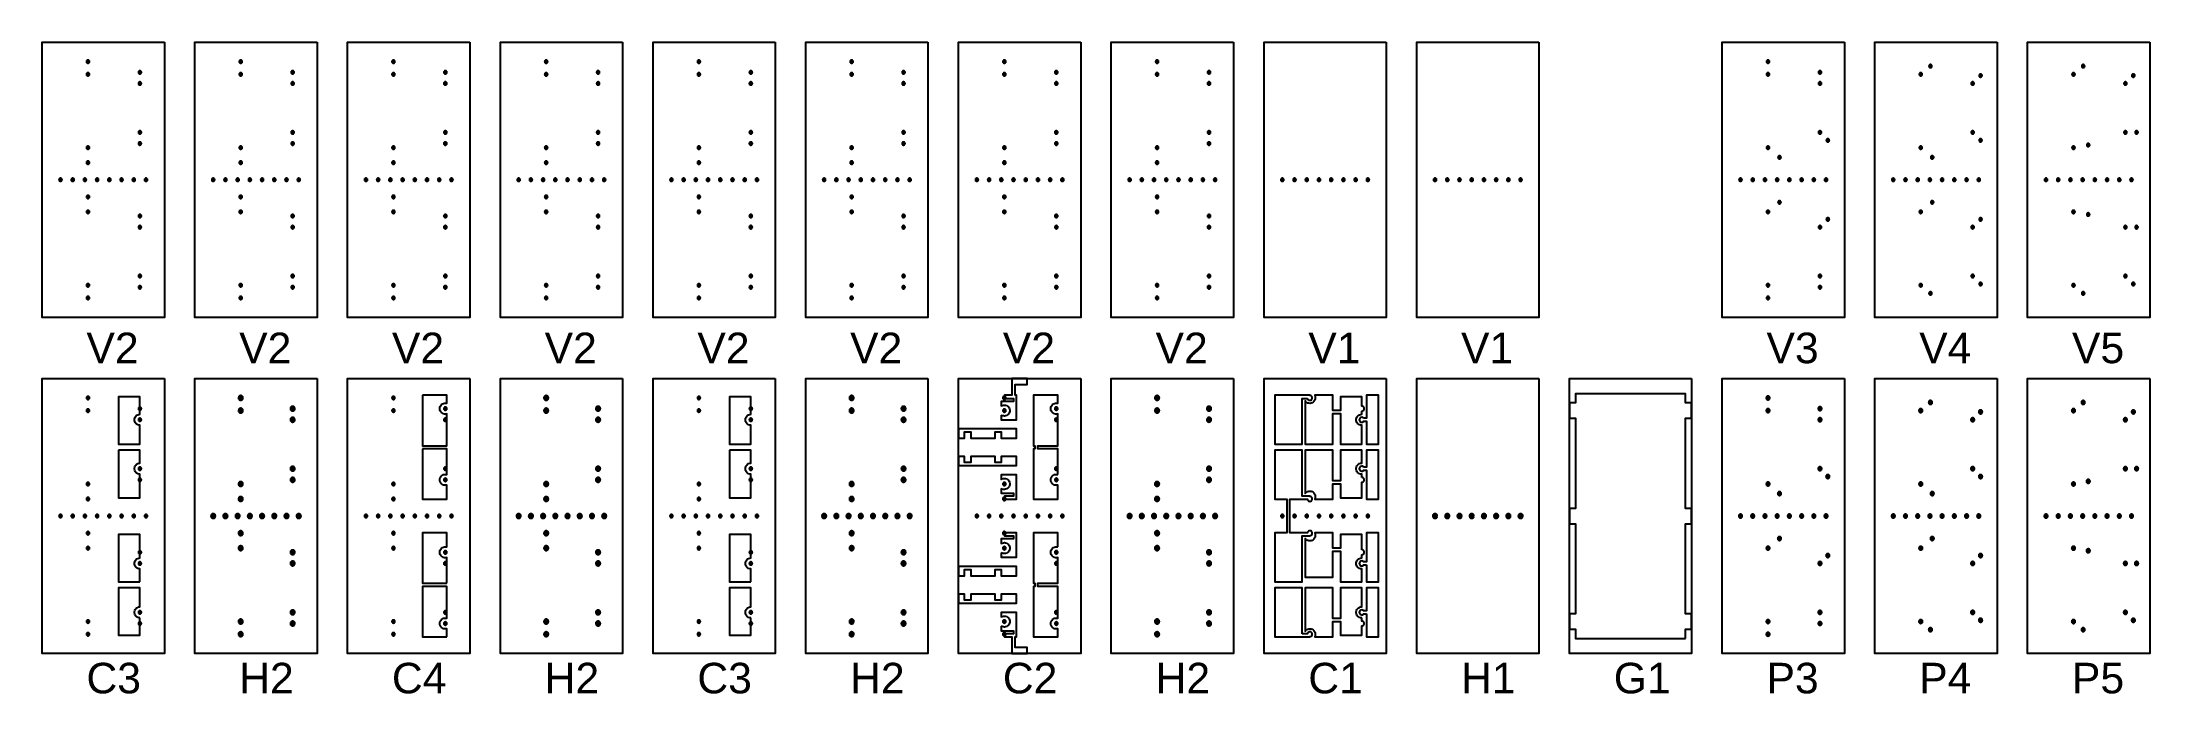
# Model space of a CAD drawing. Extents: x -2 to 177, y -6 to 16.
# Drawn here: x 68 to 137, y -5.8 to 15.5 of the extents above; entities that cross this region are included whole.
import ezdxf

# ---------------------------------------------------------------- set-up
doc = ezdxf.new("R2010")
doc.units = 0
doc.layers.get('0').update_dxf_attribs({"color": 255, "linetype": 'continuous'})
for name, color, linetype in [('C1', 227, 'continuous'), ('C2', 232, 'continuous'), ('C3', 43, 'continuous'), ('C4', 65, 'continuous'), ('G1', 33, 'continuous'), ('H1', 26, 'continuous'), ('H2', 161, 'continuous'), ('Outline', 1, 'continuous'), ('P3', 121, 'continuous'), ('P4', 235, 'continuous'), ('P5', 82, 'continuous'), ('V1', 233, 'continuous'), ('V2', 103, 'continuous'), ('V3', 115, 'continuous'), ('V4', 164, 'continuous'), ('V5', 147, 'continuous')]:
    doc.layers.add(name, color=color, linetype=linetype)
doc.styles.get("Standard").update_dxf_attribs({"font": 'ARIAL.TTF'})

msp = doc.modelspace()

# ---------------------------------------------------------------- texts
for s, p in [('V2', (69.45, 5)), ('V2', (74.45, 5)), ('V2', (79.45, 5)), ('V2', (84.45, 5)), ('V2', (89.45, 5)), ('V2', (94.45, 5)), ('V2', (99.45, 5)), ('V2', (104.45, 5)), ('V1', (109.45, 5)), ('V1', (114.45, 5)), ('V3', (124.45, 5)), ('V4', (129.45, 5)), ('V5', (134.45, 5)), ('C3', (69.45, -5.8)), ('H2', (74.45, -5.8)), ('C4', (79.45, -5.8)), ('H2', (84.45, -5.8)), ('C3', (89.45, -5.8)), ('H2', (94.45, -5.8)), ('C2', (99.45, -5.8)), ('H2', (104.45, -5.8)), ('C1', (109.45, -5.8)), ('H1', (114.45, -5.8)), ('G1', (119.45, -5.8)), ('P3', (124.45, -5.8)), ('P4', (129.45, -5.8)), ('P5', (134.45, -5.8))]:
    msp.add_text(s, height=1).set_placement(p)

# ---------------------------------------------------------------- linework, layer by layer
at = {"layer": 'C1'}
for points in [[(109.421, 3.85), (109.429, 3.827), (109.444, 3.808), (109.463, 3.794), (109.486, 3.786), (109.51, 3.786), (109.533, 3.792), (109.553, 3.805), (109.569, 3.824), (109.578, 3.846), (109.58, 3.87), (109.575, 3.894), (109.563, 3.914), (109.545, 3.931), (109.524, 3.941), (109.5, 3.945), (109.5, 3.95), (108.35, 3.95), (108.35, 2.35), (109.25, 2.35), (109.25, 3.85), (109.421, 3.85)], [(111.2, 3.435), (111.225, 3.439), (111.247, 3.45), (111.265, 3.468), (111.276, 3.49), (111.28, 3.515), (111.276, 3.54), (111.265, 3.562), (111.247, 3.58), (111.225, 3.591), (111.2, 3.595), (111.2, 3.9), (110.5, 3.9), (110.5, 3.45), (110.25, 3.45), (110.25, 3.95), (109.659, 3.95), (109.673, 3.916), (109.679, 3.88), (109.679, 3.844), (109.671, 3.808), (109.656, 3.775), (109.634, 3.745), (109.608, 3.721), (109.576, 3.702), (109.542, 3.69), (109.506, 3.685), (109.469, 3.688), (109.434, 3.698), (109.402, 3.714), (109.373, 3.737), (109.35, 3.766), (109.35, 2.35), (110.25, 2.35), (110.25, 3.35), (110.5, 3.35), (110.5, 2.35), (111.2, 2.35), (111.2, 2.97), (111.163, 2.974), (111.127, 2.986), (111.094, 3.004), (111.066, 3.03), (111.044, 3.06), (111.029, 3.094), (111.021, 3.131), (111.021, 3.169), (111.029, 3.206), (111.044, 3.24), (111.066, 3.27), (111.094, 3.296), (111.127, 3.314), (111.163, 3.326), (111.2, 3.33), (111.2, 3.435)], [(111.262, 3.2), (111.244, 3.217), (111.222, 3.227), (111.198, 3.23), (111.174, 3.225), (111.152, 3.214), (111.135, 3.196), (111.124, 3.174), (111.12, 3.15), (111.124, 3.126), (111.135, 3.104), (111.152, 3.086), (111.174, 3.075), (111.198, 3.07), (111.222, 3.073), (111.244, 3.083), (111.262, 3.1), (111.35, 3.1), (111.35, 2.35), (111.75, 2.35), (111.75, 3.95), (111.35, 3.95), (111.35, 3.2), (111.262, 3.2)], [(109.5, -0.64), (109.524, -0.636), (109.546, -0.625), (109.564, -0.609), (109.575, -0.587), (109.58, -0.563), (109.577, -0.539), (109.567, -0.517), (109.551, -0.499), (109.53, -0.486), (109.507, -0.48), (109.482, -0.482), (109.46, -0.491), (109.441, -0.506), (109.427, -0.527), (109.421, -0.55), (108.85, -0.55), (108.85, 0.55), (109.421, 0.55), (109.427, 0.527), (109.441, 0.506), (109.46, 0.491), (109.482, 0.482), (109.507, 0.48), (109.53, 0.486), (109.551, 0.499), (109.567, 0.517), (109.577, 0.539), (109.58, 0.563), (109.575, 0.587), (109.564, 0.609), (109.546, 0.625), (109.524, 0.636), (109.5, 0.64), (109.5, 0.65), (109.25, 0.65), (109.25, 2.15), (108.35, 2.15), (108.35, 0.55), (108.75, 0.55), (108.75, -0.55), (108.35, -0.55), (108.35, -2.15), (109.25, -2.15), (109.25, -0.65), (109.5, -0.65), (109.5, -0.64)], [(111.2, 1.265), (111.2, 1.37), (111.163, 1.374), (111.127, 1.386), (111.094, 1.404), (111.066, 1.43), (111.044, 1.46), (111.029, 1.494), (111.021, 1.531), (111.021, 1.569), (111.029, 1.606), (111.044, 1.64), (111.066, 1.67), (111.094, 1.696), (111.127, 1.714), (111.163, 1.726), (111.2, 1.73), (111.2, 2.15), (110.5, 2.15), (110.5, 1.15), (110.25, 1.15), (110.25, 2.15), (109.35, 2.15), (109.35, 0.734), (109.373, 0.763), (109.402, 0.786), (109.434, 0.802), (109.469, 0.812), (109.506, 0.815), (109.542, 0.81), (109.576, 0.798), (109.608, 0.779), (109.634, 0.755), (109.656, 0.725), (109.671, 0.692), (109.679, 0.656), (109.679, 0.62), (109.673, 0.584), (109.659, 0.55), (110.25, 0.55), (110.25, 1.05), (110.5, 1.05), (110.5, 0.6), (111.2, 0.6), (111.2, 1.105), (111.225, 1.109), (111.247, 1.12), (111.265, 1.138), (111.276, 1.16), (111.28, 1.185), (111.276, 1.21), (111.265, 1.232), (111.247, 1.25), (111.225, 1.261), (111.2, 1.265)], [(111.262, 1.6), (111.244, 1.617), (111.222, 1.627), (111.198, 1.63), (111.174, 1.625), (111.152, 1.614), (111.135, 1.596), (111.124, 1.574), (111.12, 1.55), (111.124, 1.526), (111.135, 1.504), (111.152, 1.486), (111.174, 1.475), (111.198, 1.47), (111.222, 1.473), (111.244, 1.483), (111.262, 1.5), (111.35, 1.5), (111.35, 0.55), (111.75, 0.55), (111.75, 2.15), (111.35, 2.15), (111.35, 1.6), (111.262, 1.6)], [(108.65, 0), (108.65, 0.007), (108.648, 0.013), (108.646, 0.019), (108.643, 0.025), (108.64, 0.03), (108.635, 0.035), (108.63, 0.04), (108.625, 0.043), (108.619, 0.046), (108.613, 0.048), (108.607, 0.05), (108.6, 0.05), (108.593, 0.05), (108.587, 0.048), (108.581, 0.046), (108.575, 0.043), (108.57, 0.04), (108.565, 0.035), (108.56, 0.03), (108.557, 0.025), (108.554, 0.019), (108.552, 0.013), (108.55, 0.007), (108.55, 0), (108.55, -0.007), (108.552, -0.013), (108.554, -0.019), (108.557, -0.025), (108.56, -0.03), (108.565, -0.035), (108.57, -0.04), (108.575, -0.043), (108.581, -0.046), (108.587, -0.048), (108.593, -0.05), (108.6, -0.05), (108.607, -0.05), (108.613, -0.048), (108.619, -0.046), (108.625, -0.043), (108.63, -0.04), (108.635, -0.035), (108.64, -0.03), (108.643, -0.025), (108.646, -0.019), (108.648, -0.013), (108.65, -0.007), (108.65, 0)], [(109.05, 0), (109.05, 0.007), (109.048, 0.013), (109.046, 0.019), (109.043, 0.025), (109.04, 0.03), (109.035, 0.035), (109.03, 0.04), (109.025, 0.043), (109.019, 0.046), (109.013, 0.048), (109.007, 0.05), (109, 0.05), (108.993, 0.05), (108.987, 0.048), (108.981, 0.046), (108.975, 0.043), (108.97, 0.04), (108.965, 0.035), (108.96, 0.03), (108.957, 0.025), (108.954, 0.019), (108.952, 0.013), (108.95, 0.007), (108.95, 0), (108.95, -0.007), (108.952, -0.013), (108.954, -0.019), (108.957, -0.025), (108.96, -0.03), (108.965, -0.035), (108.97, -0.04), (108.975, -0.043), (108.981, -0.046), (108.987, -0.048), (108.993, -0.05), (109, -0.05), (109.007, -0.05), (109.013, -0.048), (109.019, -0.046), (109.025, -0.043), (109.03, -0.04), (109.035, -0.035), (109.04, -0.03), (109.043, -0.025), (109.046, -0.019), (109.048, -0.013), (109.05, -0.007), (109.05, 0)], [(109.45, 0), (109.45, 0.007), (109.448, 0.013), (109.446, 0.019), (109.443, 0.025), (109.44, 0.03), (109.435, 0.035), (109.43, 0.04), (109.425, 0.043), (109.419, 0.046), (109.413, 0.048), (109.407, 0.05), (109.4, 0.05), (109.393, 0.05), (109.387, 0.048), (109.381, 0.046), (109.375, 0.043), (109.37, 0.04), (109.365, 0.035), (109.36, 0.03), (109.357, 0.025), (109.354, 0.019), (109.352, 0.013), (109.35, 0.007), (109.35, 0), (109.35, -0.007), (109.352, -0.013), (109.354, -0.019), (109.357, -0.025), (109.36, -0.03), (109.365, -0.035), (109.37, -0.04), (109.375, -0.043), (109.381, -0.046), (109.387, -0.048), (109.393, -0.05), (109.4, -0.05), (109.407, -0.05), (109.413, -0.048), (109.419, -0.046), (109.425, -0.043), (109.43, -0.04), (109.435, -0.035), (109.44, -0.03), (109.443, -0.025), (109.446, -0.019), (109.448, -0.013), (109.45, -0.007), (109.45, 0)], [(109.85, 0), (109.85, 0.007), (109.848, 0.013), (109.846, 0.019), (109.843, 0.025), (109.84, 0.03), (109.835, 0.035), (109.83, 0.04), (109.825, 0.043), (109.819, 0.046), (109.813, 0.048), (109.807, 0.05), (109.8, 0.05), (109.793, 0.05), (109.787, 0.048), (109.781, 0.046), (109.775, 0.043), (109.77, 0.04), (109.765, 0.035), (109.76, 0.03), (109.757, 0.025), (109.754, 0.019), (109.752, 0.013), (109.75, 0.007), (109.75, 0), (109.75, -0.007), (109.752, -0.013), (109.754, -0.019), (109.757, -0.025), (109.76, -0.03), (109.765, -0.035), (109.77, -0.04), (109.775, -0.043), (109.781, -0.046), (109.787, -0.048), (109.793, -0.05), (109.8, -0.05), (109.807, -0.05), (109.813, -0.048), (109.819, -0.046), (109.825, -0.043), (109.83, -0.04), (109.835, -0.035), (109.84, -0.03), (109.843, -0.025), (109.846, -0.019), (109.848, -0.013), (109.85, -0.007), (109.85, 0)], [(110.25, 0), (110.25, 0.007), (110.248, 0.013), (110.246, 0.019), (110.243, 0.025), (110.24, 0.03), (110.235, 0.035), (110.23, 0.04), (110.225, 0.043), (110.219, 0.046), (110.213, 0.048), (110.207, 0.05), (110.2, 0.05), (110.193, 0.05), (110.187, 0.048), (110.181, 0.046), (110.175, 0.043), (110.17, 0.04), (110.165, 0.035), (110.16, 0.03), (110.157, 0.025), (110.154, 0.019), (110.152, 0.013), (110.15, 0.007), (110.15, 0), (110.15, -0.007), (110.152, -0.013), (110.154, -0.019), (110.157, -0.025), (110.16, -0.03), (110.165, -0.035), (110.17, -0.04), (110.175, -0.043), (110.181, -0.046), (110.187, -0.048), (110.193, -0.05), (110.2, -0.05), (110.207, -0.05), (110.213, -0.048), (110.219, -0.046), (110.225, -0.043), (110.23, -0.04), (110.235, -0.035), (110.24, -0.03), (110.243, -0.025), (110.246, -0.019), (110.248, -0.013), (110.25, -0.007), (110.25, 0)], [(110.65, 0), (110.65, 0.007), (110.648, 0.013), (110.646, 0.019), (110.643, 0.025), (110.64, 0.03), (110.635, 0.035), (110.63, 0.04), (110.625, 0.043), (110.619, 0.046), (110.613, 0.048), (110.607, 0.05), (110.6, 0.05), (110.593, 0.05), (110.587, 0.048), (110.581, 0.046), (110.575, 0.043), (110.57, 0.04), (110.565, 0.035), (110.56, 0.03), (110.557, 0.025), (110.554, 0.019), (110.552, 0.013), (110.55, 0.007), (110.55, 0), (110.55, -0.007), (110.552, -0.013), (110.554, -0.019), (110.557, -0.025), (110.56, -0.03), (110.565, -0.035), (110.57, -0.04), (110.575, -0.043), (110.581, -0.046), (110.587, -0.048), (110.593, -0.05), (110.6, -0.05), (110.607, -0.05), (110.613, -0.048), (110.619, -0.046), (110.625, -0.043), (110.63, -0.04), (110.635, -0.035), (110.64, -0.03), (110.643, -0.025), (110.646, -0.019), (110.648, -0.013), (110.65, -0.007), (110.65, 0)], [(111.05, 0), (111.05, 0.007), (111.048, 0.013), (111.046, 0.019), (111.043, 0.025), (111.04, 0.03), (111.035, 0.035), (111.03, 0.04), (111.025, 0.043), (111.019, 0.046), (111.013, 0.048), (111.007, 0.05), (111, 0.05), (110.993, 0.05), (110.987, 0.048), (110.981, 0.046), (110.975, 0.043), (110.97, 0.04), (110.965, 0.035), (110.96, 0.03), (110.957, 0.025), (110.954, 0.019), (110.952, 0.013), (110.95, 0.007), (110.95, 0), (110.95, -0.007), (110.952, -0.013), (110.954, -0.019), (110.957, -0.025), (110.96, -0.03), (110.965, -0.035), (110.97, -0.04), (110.975, -0.043), (110.981, -0.046), (110.987, -0.048), (110.993, -0.05), (111, -0.05), (111.007, -0.05), (111.013, -0.048), (111.019, -0.046), (111.025, -0.043), (111.03, -0.04), (111.035, -0.035), (111.04, -0.03), (111.043, -0.025), (111.046, -0.019), (111.048, -0.013), (111.05, -0.007), (111.05, 0)], [(111.45, 0), (111.45, 0.007), (111.448, 0.013), (111.446, 0.019), (111.443, 0.025), (111.44, 0.03), (111.435, 0.035), (111.43, 0.04), (111.425, 0.043), (111.419, 0.046), (111.413, 0.048), (111.407, 0.05), (111.4, 0.05), (111.393, 0.05), (111.387, 0.048), (111.381, 0.046), (111.375, 0.043), (111.37, 0.04), (111.365, 0.035), (111.36, 0.03), (111.357, 0.025), (111.354, 0.019), (111.352, 0.013), (111.35, 0.007), (111.35, 0), (111.35, -0.007), (111.352, -0.013), (111.354, -0.019), (111.357, -0.025), (111.36, -0.03), (111.365, -0.035), (111.37, -0.04), (111.375, -0.043), (111.381, -0.046), (111.387, -0.048), (111.393, -0.05), (111.4, -0.05), (111.407, -0.05), (111.413, -0.048), (111.419, -0.046), (111.425, -0.043), (111.43, -0.04), (111.435, -0.035), (111.44, -0.03), (111.443, -0.025), (111.446, -0.019), (111.448, -0.013), (111.45, -0.007), (111.45, 0)], [(111.2, -1.105), (111.2, -0.6), (110.5, -0.6), (110.5, -1.05), (110.25, -1.05), (110.25, -0.55), (109.659, -0.55), (109.673, -0.584), (109.679, -0.62), (109.679, -0.656), (109.671, -0.692), (109.656, -0.725), (109.634, -0.755), (109.608, -0.779), (109.576, -0.798), (109.542, -0.81), (109.506, -0.815), (109.469, -0.812), (109.434, -0.802), (109.402, -0.786), (109.373, -0.763), (109.35, -0.734), (109.35, -2), (110.25, -2), (110.25, -1.15), (110.5, -1.15), (110.5, -2.15), (111.2, -2.15), (111.2, -1.73), (111.163, -1.726), (111.127, -1.714), (111.094, -1.696), (111.066, -1.67), (111.044, -1.64), (111.029, -1.606), (111.021, -1.569), (111.021, -1.531), (111.029, -1.494), (111.044, -1.46), (111.066, -1.43), (111.094, -1.404), (111.127, -1.386), (111.163, -1.374), (111.2, -1.37), (111.2, -1.265), (111.225, -1.261), (111.247, -1.25), (111.265, -1.232), (111.276, -1.21), (111.28, -1.185), (111.276, -1.16), (111.265, -1.138), (111.247, -1.12), (111.225, -1.109), (111.2, -1.105)], [(111.35, -1.6), (111.35, -2.15), (111.75, -2.15), (111.75, -0.55), (111.35, -0.55), (111.35, -1.5), (111.262, -1.5), (111.244, -1.483), (111.222, -1.473), (111.198, -1.47), (111.174, -1.475), (111.152, -1.486), (111.135, -1.504), (111.124, -1.526), (111.12, -1.55), (111.124, -1.574), (111.135, -1.596), (111.152, -1.614), (111.174, -1.625), (111.198, -1.63), (111.222, -1.627), (111.244, -1.617), (111.262, -1.6), (111.35, -1.6)], [(109.25, -3.85), (109.25, -2.35), (108.35, -2.35), (108.35, -3.95), (109.5, -3.95), (109.5, -3.945), (109.524, -3.941), (109.545, -3.931), (109.563, -3.914), (109.575, -3.894), (109.58, -3.87), (109.578, -3.846), (109.569, -3.824), (109.553, -3.805), (109.533, -3.792), (109.51, -3.786), (109.486, -3.786), (109.463, -3.794), (109.444, -3.808), (109.429, -3.827), (109.421, -3.85), (109.25, -3.85)], [(111.2, -3.33), (111.163, -3.326), (111.127, -3.314), (111.094, -3.296), (111.066, -3.27), (111.044, -3.24), (111.029, -3.206), (111.021, -3.169), (111.021, -3.131), (111.029, -3.094), (111.044, -3.06), (111.066, -3.03), (111.094, -3.004), (111.127, -2.986), (111.163, -2.974), (111.2, -2.97), (111.2, -2.35), (110.5, -2.35), (110.5, -3.35), (110.25, -3.35), (110.25, -2.35), (109.35, -2.35), (109.35, -3.766), (109.373, -3.737), (109.402, -3.714), (109.434, -3.698), (109.469, -3.688), (109.506, -3.685), (109.542, -3.69), (109.576, -3.702), (109.608, -3.721), (109.634, -3.745), (109.656, -3.775), (109.671, -3.808), (109.679, -3.844), (109.679, -3.88), (109.673, -3.916), (109.659, -3.95), (110.25, -3.95), (110.25, -3.45), (110.5, -3.45), (110.5, -3.9), (111.2, -3.9), (111.2, -3.595), (111.225, -3.591), (111.247, -3.58), (111.265, -3.562), (111.276, -3.54), (111.28, -3.515), (111.276, -3.49), (111.265, -3.468), (111.247, -3.45), (111.225, -3.439), (111.2, -3.435), (111.2, -3.33)], [(111.35, -3.2), (111.35, -3.95), (111.75, -3.95), (111.75, -2.35), (111.35, -2.35), (111.35, -3.1), (111.262, -3.1), (111.244, -3.083), (111.222, -3.073), (111.198, -3.07), (111.174, -3.075), (111.152, -3.086), (111.135, -3.104), (111.124, -3.126), (111.12, -3.15), (111.124, -3.174), (111.135, -3.196), (111.152, -3.214), (111.174, -3.225), (111.198, -3.23), (111.222, -3.227), (111.244, -3.217), (111.262, -3.2), (111.35, -3.2)]]:
    msp.add_lwpolyline(points, close=True, dxfattribs=at)
at = {"layer": 'C2'}
for points in [[(99.4, 3.3), (99.4, 3.15), (99.9, 3.15), (99.9, 3.95), (99.85, 3.95), (99.85, 4.3), (100.25, 4.3), (100.25, 4.5), (99.75, 4.5), (99.75, 3.95), (99.5, 3.95), (99.5, 3.915), (99.482, 3.912), (99.466, 3.902), (99.455, 3.888), (99.45, 3.87), (99.452, 3.852), (99.46, 3.835), (99.473, 3.823), (99.49, 3.816), (99.508, 3.816), (99.525, 3.822), (99.539, 3.834), (99.548, 3.85), (99.8, 3.85), (99.8, 3.75), (99.4, 3.75), (99.4, 3.6), (99.433, 3.617), (99.468, 3.627), (99.505, 3.63), (99.542, 3.625), (99.577, 3.613), (99.608, 3.594), (99.635, 3.569), (99.657, 3.539), (99.671, 3.505), (99.679, 3.468), (99.679, 3.432), (99.671, 3.395), (99.657, 3.361), (99.635, 3.331), (99.608, 3.306), (99.577, 3.287), (99.542, 3.275), (99.505, 3.27), (99.468, 3.273), (99.433, 3.283), (99.4, 3.3)], [(99.55, 3.45), (99.55, 3.457), (99.548, 3.463), (99.546, 3.469), (99.543, 3.475), (99.54, 3.48), (99.535, 3.485), (99.53, 3.49), (99.525, 3.493), (99.519, 3.496), (99.513, 3.498), (99.507, 3.5), (99.5, 3.5), (99.493, 3.5), (99.487, 3.498), (99.481, 3.496), (99.475, 3.493), (99.47, 3.49), (99.465, 3.485), (99.46, 3.48), (99.457, 3.475), (99.454, 3.469), (99.452, 3.463), (99.45, 3.457), (99.45, 3.45), (99.45, 3.443), (99.452, 3.437), (99.454, 3.431), (99.457, 3.425), (99.46, 3.42), (99.465, 3.415), (99.47, 3.41), (99.475, 3.407), (99.481, 3.404), (99.487, 3.402), (99.493, 3.4), (99.5, 3.4), (99.507, 3.4), (99.513, 3.402), (99.519, 3.404), (99.525, 3.407), (99.53, 3.41), (99.535, 3.415), (99.54, 3.42), (99.543, 3.425), (99.546, 3.431), (99.548, 3.437), (99.55, 3.443), (99.55, 3.45)], [(101.25, 1.358), (101.25, 2.2), (100.6, 2.2), (100.6, 2.3), (101.25, 2.3), (101.25, 3.342), (101.214, 3.336), (101.177, 3.337), (101.141, 3.345), (101.107, 3.361), (101.078, 3.383), (101.053, 3.411), (101.035, 3.443), (101.024, 3.478), (101.02, 3.515), (101.024, 3.552), (101.035, 3.587), (101.053, 3.619), (101.078, 3.647), (101.107, 3.669), (101.141, 3.685), (101.177, 3.693), (101.214, 3.694), (101.25, 3.688), (101.25, 3.95), (100.45, 3.95), (100.45, 2.3), (100.5, 2.3), (100.5, 2.2), (100.45, 2.2), (100.45, 0.55), (101.25, 0.55), (101.25, 1.012), (101.214, 1.006), (101.177, 1.007), (101.141, 1.015), (101.107, 1.031), (101.078, 1.053), (101.053, 1.081), (101.035, 1.113), (101.024, 1.148), (101.02, 1.185), (101.024, 1.222), (101.035, 1.257), (101.053, 1.289), (101.078, 1.317), (101.107, 1.339), (101.141, 1.355), (101.177, 1.363), (101.214, 1.364), (101.25, 1.358)], [(101.25, 3.515), (101.25, 3.522), (101.248, 3.528), (101.246, 3.534), (101.243, 3.54), (101.24, 3.545), (101.235, 3.55), (101.23, 3.555), (101.225, 3.558), (101.219, 3.561), (101.213, 3.563), (101.207, 3.565), (101.2, 3.565), (101.193, 3.565), (101.187, 3.563), (101.181, 3.561), (101.175, 3.558), (101.17, 3.555), (101.165, 3.55), (101.16, 3.545), (101.157, 3.54), (101.154, 3.534), (101.152, 3.528), (101.15, 3.522), (101.15, 3.515), (101.15, 3.508), (101.152, 3.502), (101.154, 3.496), (101.157, 3.49), (101.16, 3.485), (101.165, 3.48), (101.17, 3.475), (101.175, 3.472), (101.181, 3.469), (101.187, 3.467), (101.193, 3.465), (101.2, 3.465), (101.207, 3.465), (101.213, 3.467), (101.219, 3.469), (101.225, 3.472), (101.23, 3.475), (101.235, 3.48), (101.24, 3.485), (101.243, 3.49), (101.246, 3.496), (101.248, 3.502), (101.25, 3.508), (101.25, 3.515)], [(98, 2.55), (98.2, 2.55), (98.2, 2.75), (98.4, 2.75), (98.4, 2.55), (99.2, 2.55), (99.2, 2.75), (99.4, 2.75), (99.4, 2.55), (99.9, 2.55), (99.9, 2.85), (98, 2.85), (98, 2.55)], [(98, 1.65), (99.9, 1.65), (99.9, 1.95), (99.4, 1.95), (99.4, 1.75), (99.2, 1.75), (99.2, 1.95), (98.4, 1.95), (98.4, 1.75), (98.2, 1.75), (98.2, 1.95), (98, 1.95), (98, 1.65)], [(99.4, 0.9), (99.4, 0.75), (99.8, 0.75), (99.8, 0.65), (99.5, 0.65), (99.5, 0.61), (99.482, 0.607), (99.466, 0.597), (99.455, 0.581), (99.45, 0.563), (99.452, 0.545), (99.461, 0.528), (99.476, 0.516), (99.493, 0.51), (99.512, 0.511), (99.529, 0.519), (99.542, 0.533), (99.549, 0.55), (99.9, 0.55), (99.9, 1.35), (99.4, 1.35), (99.4, 1.2), (99.433, 1.217), (99.468, 1.227), (99.505, 1.23), (99.542, 1.225), (99.577, 1.213), (99.608, 1.194), (99.635, 1.169), (99.657, 1.139), (99.671, 1.105), (99.679, 1.068), (99.679, 1.032), (99.671, 0.995), (99.657, 0.961), (99.635, 0.931), (99.608, 0.906), (99.577, 0.887), (99.542, 0.875), (99.505, 0.87), (99.468, 0.873), (99.433, 0.883), (99.4, 0.9)], [(99.55, 1.05), (99.55, 1.057), (99.548, 1.063), (99.546, 1.069), (99.543, 1.075), (99.54, 1.08), (99.535, 1.085), (99.53, 1.09), (99.525, 1.093), (99.519, 1.096), (99.513, 1.098), (99.507, 1.1), (99.5, 1.1), (99.493, 1.1), (99.487, 1.098), (99.481, 1.096), (99.475, 1.093), (99.47, 1.09), (99.465, 1.085), (99.46, 1.08), (99.457, 1.075), (99.454, 1.069), (99.452, 1.063), (99.45, 1.057), (99.45, 1.05), (99.45, 1.043), (99.452, 1.037), (99.454, 1.031), (99.457, 1.025), (99.46, 1.02), (99.465, 1.015), (99.47, 1.01), (99.475, 1.007), (99.481, 1.004), (99.487, 1.002), (99.493, 1), (99.5, 1), (99.507, 1), (99.513, 1.002), (99.519, 1.004), (99.525, 1.007), (99.53, 1.01), (99.535, 1.015), (99.54, 1.02), (99.543, 1.025), (99.546, 1.031), (99.548, 1.037), (99.55, 1.043), (99.55, 1.05)], [(101.25, 1.185), (101.25, 1.192), (101.248, 1.198), (101.246, 1.204), (101.243, 1.21), (101.24, 1.215), (101.235, 1.22), (101.23, 1.225), (101.225, 1.228), (101.219, 1.231), (101.213, 1.233), (101.207, 1.235), (101.2, 1.235), (101.193, 1.235), (101.187, 1.233), (101.181, 1.231), (101.175, 1.228), (101.17, 1.225), (101.165, 1.22), (101.16, 1.215), (101.157, 1.21), (101.154, 1.204), (101.152, 1.198), (101.15, 1.192), (101.15, 1.185), (101.15, 1.178), (101.152, 1.172), (101.154, 1.166), (101.157, 1.16), (101.16, 1.155), (101.165, 1.15), (101.17, 1.145), (101.175, 1.142), (101.181, 1.139), (101.187, 1.137), (101.193, 1.135), (101.2, 1.135), (101.207, 1.135), (101.213, 1.137), (101.219, 1.139), (101.225, 1.142), (101.23, 1.145), (101.235, 1.15), (101.24, 1.155), (101.243, 1.16), (101.246, 1.166), (101.248, 1.172), (101.25, 1.178), (101.25, 1.185)], [(98.65, 0), (98.65, 0.007), (98.648, 0.013), (98.646, 0.019), (98.643, 0.025), (98.64, 0.03), (98.635, 0.035), (98.63, 0.04), (98.625, 0.043), (98.619, 0.046), (98.613, 0.048), (98.607, 0.05), (98.6, 0.05), (98.593, 0.05), (98.587, 0.048), (98.581, 0.046), (98.575, 0.043), (98.57, 0.04), (98.565, 0.035), (98.56, 0.03), (98.557, 0.025), (98.554, 0.019), (98.552, 0.013), (98.55, 0.007), (98.55, 0), (98.55, -0.007), (98.552, -0.013), (98.554, -0.019), (98.557, -0.025), (98.56, -0.03), (98.565, -0.035), (98.57, -0.04), (98.575, -0.043), (98.581, -0.046), (98.587, -0.048), (98.593, -0.05), (98.6, -0.05), (98.607, -0.05), (98.613, -0.048), (98.619, -0.046), (98.625, -0.043), (98.63, -0.04), (98.635, -0.035), (98.64, -0.03), (98.643, -0.025), (98.646, -0.019), (98.648, -0.013), (98.65, -0.007), (98.65, 0)], [(99.05, 0), (99.05, 0.007), (99.048, 0.013), (99.046, 0.019), (99.043, 0.025), (99.04, 0.03), (99.035, 0.035), (99.03, 0.04), (99.025, 0.043), (99.019, 0.046), (99.013, 0.048), (99.007, 0.05), (99, 0.05), (98.993, 0.05), (98.987, 0.048), (98.981, 0.046), (98.975, 0.043), (98.97, 0.04), (98.965, 0.035), (98.96, 0.03), (98.957, 0.025), (98.954, 0.019), (98.952, 0.013), (98.95, 0.007), (98.95, 0), (98.95, -0.007), (98.952, -0.013), (98.954, -0.019), (98.957, -0.025), (98.96, -0.03), (98.965, -0.035), (98.97, -0.04), (98.975, -0.043), (98.981, -0.046), (98.987, -0.048), (98.993, -0.05), (99, -0.05), (99.007, -0.05), (99.013, -0.048), (99.019, -0.046), (99.025, -0.043), (99.03, -0.04), (99.035, -0.035), (99.04, -0.03), (99.043, -0.025), (99.046, -0.019), (99.048, -0.013), (99.05, -0.007), (99.05, 0)], [(99.45, 0), (99.45, 0.007), (99.448, 0.013), (99.446, 0.019), (99.443, 0.025), (99.44, 0.03), (99.435, 0.035), (99.43, 0.04), (99.425, 0.043), (99.419, 0.046), (99.413, 0.048), (99.407, 0.05), (99.4, 0.05), (99.393, 0.05), (99.387, 0.048), (99.381, 0.046), (99.375, 0.043), (99.37, 0.04), (99.365, 0.035), (99.36, 0.03), (99.357, 0.025), (99.354, 0.019), (99.352, 0.013), (99.35, 0.007), (99.35, 0), (99.35, -0.007), (99.352, -0.013), (99.354, -0.019), (99.357, -0.025), (99.36, -0.03), (99.365, -0.035), (99.37, -0.04), (99.375, -0.043), (99.381, -0.046), (99.387, -0.048), (99.393, -0.05), (99.4, -0.05), (99.407, -0.05), (99.413, -0.048), (99.419, -0.046), (99.425, -0.043), (99.43, -0.04), (99.435, -0.035), (99.44, -0.03), (99.443, -0.025), (99.446, -0.019), (99.448, -0.013), (99.45, -0.007), (99.45, 0)], [(99.85, 0), (99.85, 0.007), (99.848, 0.013), (99.846, 0.019), (99.843, 0.025), (99.84, 0.03), (99.835, 0.035), (99.83, 0.04), (99.825, 0.043), (99.819, 0.046), (99.813, 0.048), (99.807, 0.05), (99.8, 0.05), (99.793, 0.05), (99.787, 0.048), (99.781, 0.046), (99.775, 0.043), (99.77, 0.04), (99.765, 0.035), (99.76, 0.03), (99.757, 0.025), (99.754, 0.019), (99.752, 0.013), (99.75, 0.007), (99.75, 0), (99.75, -0.007), (99.752, -0.013), (99.754, -0.019), (99.757, -0.025), (99.76, -0.03), (99.765, -0.035), (99.77, -0.04), (99.775, -0.043), (99.781, -0.046), (99.787, -0.048), (99.793, -0.05), (99.8, -0.05), (99.807, -0.05), (99.813, -0.048), (99.819, -0.046), (99.825, -0.043), (99.83, -0.04), (99.835, -0.035), (99.84, -0.03), (99.843, -0.025), (99.846, -0.019), (99.848, -0.013), (99.85, -0.007), (99.85, 0)], [(100.25, 0), (100.25, 0.007), (100.248, 0.013), (100.246, 0.019), (100.243, 0.025), (100.24, 0.03), (100.235, 0.035), (100.23, 0.04), (100.225, 0.043), (100.219, 0.046), (100.213, 0.048), (100.207, 0.05), (100.2, 0.05), (100.193, 0.05), (100.187, 0.048), (100.181, 0.046), (100.175, 0.043), (100.17, 0.04), (100.165, 0.035), (100.16, 0.03), (100.157, 0.025), (100.154, 0.019), (100.152, 0.013), (100.15, 0.007), (100.15, 0), (100.15, -0.007), (100.152, -0.013), (100.154, -0.019), (100.157, -0.025), (100.16, -0.03), (100.165, -0.035), (100.17, -0.04), (100.175, -0.043), (100.181, -0.046), (100.187, -0.048), (100.193, -0.05), (100.2, -0.05), (100.207, -0.05), (100.213, -0.048), (100.219, -0.046), (100.225, -0.043), (100.23, -0.04), (100.235, -0.035), (100.24, -0.03), (100.243, -0.025), (100.246, -0.019), (100.248, -0.013), (100.25, -0.007), (100.25, 0)], [(100.65, 0), (100.65, 0.007), (100.648, 0.013), (100.646, 0.019), (100.643, 0.025), (100.64, 0.03), (100.635, 0.035), (100.63, 0.04), (100.625, 0.043), (100.619, 0.046), (100.613, 0.048), (100.607, 0.05), (100.6, 0.05), (100.593, 0.05), (100.587, 0.048), (100.581, 0.046), (100.575, 0.043), (100.57, 0.04), (100.565, 0.035), (100.56, 0.03), (100.557, 0.025), (100.554, 0.019), (100.552, 0.013), (100.55, 0.007), (100.55, 0), (100.55, -0.007), (100.552, -0.013), (100.554, -0.019), (100.557, -0.025), (100.56, -0.03), (100.565, -0.035), (100.57, -0.04), (100.575, -0.043), (100.581, -0.046), (100.587, -0.048), (100.593, -0.05), (100.6, -0.05), (100.607, -0.05), (100.613, -0.048), (100.619, -0.046), (100.625, -0.043), (100.63, -0.04), (100.635, -0.035), (100.64, -0.03), (100.643, -0.025), (100.646, -0.019), (100.648, -0.013), (100.65, -0.007), (100.65, 0)], [(101.05, 0), (101.05, 0.007), (101.048, 0.013), (101.046, 0.019), (101.043, 0.025), (101.04, 0.03), (101.035, 0.035), (101.03, 0.04), (101.025, 0.043), (101.019, 0.046), (101.013, 0.048), (101.007, 0.05), (101, 0.05), (100.993, 0.05), (100.987, 0.048), (100.981, 0.046), (100.975, 0.043), (100.97, 0.04), (100.965, 0.035), (100.96, 0.03), (100.957, 0.025), (100.954, 0.019), (100.952, 0.013), (100.95, 0.007), (100.95, 0), (100.95, -0.007), (100.952, -0.013), (100.954, -0.019), (100.957, -0.025), (100.96, -0.03), (100.965, -0.035), (100.97, -0.04), (100.975, -0.043), (100.981, -0.046), (100.987, -0.048), (100.993, -0.05), (101, -0.05), (101.007, -0.05), (101.013, -0.048), (101.019, -0.046), (101.025, -0.043), (101.03, -0.04), (101.035, -0.035), (101.04, -0.03), (101.043, -0.025), (101.046, -0.019), (101.048, -0.013), (101.05, -0.007), (101.05, 0)], [(101.45, 0), (101.45, 0.007), (101.448, 0.013), (101.446, 0.019), (101.443, 0.025), (101.44, 0.03), (101.435, 0.035), (101.43, 0.04), (101.425, 0.043), (101.419, 0.046), (101.413, 0.048), (101.407, 0.05), (101.4, 0.05), (101.393, 0.05), (101.387, 0.048), (101.381, 0.046), (101.375, 0.043), (101.37, 0.04), (101.365, 0.035), (101.36, 0.03), (101.357, 0.025), (101.354, 0.019), (101.352, 0.013), (101.35, 0.007), (101.35, 0), (101.35, -0.007), (101.352, -0.013), (101.354, -0.019), (101.357, -0.025), (101.36, -0.03), (101.365, -0.035), (101.37, -0.04), (101.375, -0.043), (101.381, -0.046), (101.387, -0.048), (101.393, -0.05), (101.4, -0.05), (101.407, -0.05), (101.413, -0.048), (101.419, -0.046), (101.425, -0.043), (101.43, -0.04), (101.435, -0.035), (101.44, -0.03), (101.443, -0.025), (101.446, -0.019), (101.448, -0.013), (101.45, -0.007), (101.45, 0)], [(99.4, -1.2), (99.4, -1.35), (99.9, -1.35), (99.9, -0.55), (99.549, -0.55), (99.542, -0.533), (99.529, -0.519), (99.512, -0.511), (99.493, -0.51), (99.476, -0.516), (99.461, -0.528), (99.452, -0.545), (99.45, -0.563), (99.455, -0.581), (99.466, -0.597), (99.482, -0.607), (99.5, -0.61), (99.5, -0.65), (99.8, -0.65), (99.8, -0.75), (99.4, -0.75), (99.4, -0.9), (99.433, -0.883), (99.468, -0.873), (99.505, -0.87), (99.542, -0.875), (99.577, -0.887), (99.608, -0.906), (99.635, -0.931), (99.657, -0.961), (99.671, -0.995), (99.679, -1.032), (99.679, -1.068), (99.671, -1.105), (99.657, -1.139), (99.635, -1.169), (99.608, -1.194), (99.577, -1.213), (99.542, -1.225), (99.505, -1.23), (99.468, -1.227), (99.433, -1.217), (99.4, -1.2)], [(101.25, -1.012), (101.25, -0.55), (100.45, -0.55), (100.45, -2.2), (100.5, -2.2), (100.5, -2.3), (100.45, -2.3), (100.45, -3.95), (101.25, -3.95), (101.25, -3.688), (101.214, -3.694), (101.177, -3.693), (101.141, -3.685), (101.107, -3.669), (101.078, -3.647), (101.053, -3.619), (101.035, -3.587), (101.024, -3.552), (101.02, -3.515), (101.024, -3.478), (101.035, -3.443), (101.053, -3.411), (101.078, -3.383), (101.107, -3.361), (101.141, -3.345), (101.177, -3.337), (101.214, -3.336), (101.25, -3.342), (101.25, -2.3), (100.6, -2.3), (100.6, -2.2), (101.25, -2.2), (101.25, -1.358), (101.214, -1.364), (101.177, -1.363), (101.141, -1.355), (101.107, -1.339), (101.078, -1.317), (101.053, -1.289), (101.035, -1.257), (101.024, -1.222), (101.02, -1.185), (101.024, -1.148), (101.035, -1.113), (101.053, -1.081), (101.078, -1.053), (101.107, -1.031), (101.141, -1.015), (101.177, -1.007), (101.214, -1.006), (101.25, -1.012)], [(99.55, -1.05), (99.55, -1.043), (99.548, -1.037), (99.546, -1.031), (99.543, -1.025), (99.54, -1.02), (99.535, -1.015), (99.53, -1.01), (99.525, -1.007), (99.519, -1.004), (99.513, -1.002), (99.507, -1), (99.5, -1), (99.493, -1), (99.487, -1.002), (99.481, -1.004), (99.475, -1.007), (99.47, -1.01), (99.465, -1.015), (99.46, -1.02), (99.457, -1.025), (99.454, -1.031), (99.452, -1.037), (99.45, -1.043), (99.45, -1.05), (99.45, -1.057), (99.452, -1.063), (99.454, -1.069), (99.457, -1.075), (99.46, -1.08), (99.465, -1.085), (99.47, -1.09), (99.475, -1.093), (99.481, -1.096), (99.487, -1.098), (99.493, -1.1), (99.5, -1.1), (99.507, -1.1), (99.513, -1.098), (99.519, -1.096), (99.525, -1.093), (99.53, -1.09), (99.535, -1.085), (99.54, -1.08), (99.543, -1.075), (99.546, -1.069), (99.548, -1.063), (99.55, -1.057), (99.55, -1.05)], [(101.25, -1.185), (101.25, -1.178), (101.248, -1.172), (101.246, -1.166), (101.243, -1.16), (101.24, -1.155), (101.235, -1.15), (101.23, -1.145), (101.225, -1.142), (101.219, -1.139), (101.213, -1.137), (101.207, -1.135), (101.2, -1.135), (101.193, -1.135), (101.187, -1.137), (101.181, -1.139), (101.175, -1.142), (101.17, -1.145), (101.165, -1.15), (101.16, -1.155), (101.157, -1.16), (101.154, -1.166), (101.152, -1.172), (101.15, -1.178), (101.15, -1.185), (101.15, -1.192), (101.152, -1.198), (101.154, -1.204), (101.157, -1.21), (101.16, -1.215), (101.165, -1.22), (101.17, -1.225), (101.175, -1.228), (101.181, -1.231), (101.187, -1.233), (101.193, -1.235), (101.2, -1.235), (101.207, -1.235), (101.213, -1.233), (101.219, -1.231), (101.225, -1.228), (101.23, -1.225), (101.235, -1.22), (101.24, -1.215), (101.243, -1.21), (101.246, -1.204), (101.248, -1.198), (101.25, -1.192), (101.25, -1.185)], [(98, -1.95), (98.2, -1.95), (98.2, -1.75), (98.4, -1.75), (98.4, -1.95), (99.2, -1.95), (99.2, -1.75), (99.4, -1.75), (99.4, -1.95), (99.9, -1.95), (99.9, -1.65), (98, -1.65), (98, -1.95)], [(98, -2.85), (99.9, -2.85), (99.9, -2.55), (99.4, -2.55), (99.4, -2.75), (99.2, -2.75), (99.2, -2.55), (98.4, -2.55), (98.4, -2.75), (98.2, -2.75), (98.2, -2.55), (98, -2.55), (98, -2.85)], [(99.4, -3.6), (99.4, -3.75), (99.8, -3.75), (99.8, -3.85), (99.548, -3.85), (99.539, -3.834), (99.525, -3.822), (99.508, -3.816), (99.49, -3.816), (99.473, -3.823), (99.46, -3.835), (99.452, -3.852), (99.45, -3.87), (99.455, -3.888), (99.466, -3.902), (99.482, -3.912), (99.5, -3.915), (99.5, -3.95), (99.75, -3.95), (99.75, -4.5), (100.25, -4.5), (100.25, -4.3), (99.85, -4.3), (99.85, -3.95), (99.9, -3.95), (99.9, -3.15), (99.4, -3.15), (99.4, -3.3), (99.433, -3.283), (99.468, -3.273), (99.505, -3.27), (99.542, -3.275), (99.577, -3.287), (99.608, -3.306), (99.635, -3.331), (99.657, -3.361), (99.671, -3.395), (99.679, -3.432), (99.679, -3.468), (99.671, -3.505), (99.657, -3.539), (99.635, -3.569), (99.608, -3.594), (99.577, -3.613), (99.542, -3.625), (99.505, -3.63), (99.468, -3.627), (99.433, -3.617), (99.4, -3.6)], [(99.55, -3.45), (99.55, -3.443), (99.548, -3.437), (99.546, -3.431), (99.543, -3.425), (99.54, -3.42), (99.535, -3.415), (99.53, -3.41), (99.525, -3.407), (99.519, -3.404), (99.513, -3.402), (99.507, -3.4), (99.5, -3.4), (99.493, -3.4), (99.487, -3.402), (99.481, -3.404), (99.475, -3.407), (99.47, -3.41), (99.465, -3.415), (99.46, -3.42), (99.457, -3.425), (99.454, -3.431), (99.452, -3.437), (99.45, -3.443), (99.45, -3.45), (99.45, -3.457), (99.452, -3.463), (99.454, -3.469), (99.457, -3.475), (99.46, -3.48), (99.465, -3.485), (99.47, -3.49), (99.475, -3.493), (99.481, -3.496), (99.487, -3.498), (99.493, -3.5), (99.5, -3.5), (99.507, -3.5), (99.513, -3.498), (99.519, -3.496), (99.525, -3.493), (99.53, -3.49), (99.535, -3.485), (99.54, -3.48), (99.543, -3.475), (99.546, -3.469), (99.548, -3.463), (99.55, -3.457), (99.55, -3.45)], [(101.25, -3.515), (101.25, -3.508), (101.248, -3.502), (101.246, -3.496), (101.243, -3.49), (101.24, -3.485), (101.235, -3.48), (101.23, -3.475), (101.225, -3.472), (101.219, -3.469), (101.213, -3.467), (101.207, -3.465), (101.2, -3.465), (101.193, -3.465), (101.187, -3.467), (101.181, -3.469), (101.175, -3.472), (101.17, -3.475), (101.165, -3.48), (101.16, -3.485), (101.157, -3.49), (101.154, -3.496), (101.152, -3.502), (101.15, -3.508), (101.15, -3.515), (101.15, -3.522), (101.152, -3.528), (101.154, -3.534), (101.157, -3.54), (101.16, -3.545), (101.165, -3.55), (101.17, -3.555), (101.175, -3.558), (101.181, -3.561), (101.187, -3.563), (101.193, -3.565), (101.2, -3.565), (101.207, -3.565), (101.213, -3.563), (101.219, -3.561), (101.225, -3.558), (101.23, -3.555), (101.235, -3.55), (101.24, -3.545), (101.243, -3.54), (101.246, -3.534), (101.248, -3.528), (101.25, -3.522), (101.25, -3.515)]]:
    msp.add_lwpolyline(points, close=True, dxfattribs=at)
at = {"layer": 'C3'}
for points in [[(69.55, 3.865), (69.55, 3.872), (69.548, 3.878), (69.546, 3.884), (69.543, 3.89), (69.54, 3.895), (69.535, 3.9), (69.53, 3.905), (69.525, 3.908), (69.519, 3.911), (69.513, 3.913), (69.507, 3.915), (69.5, 3.915), (69.493, 3.915), (69.487, 3.913), (69.481, 3.911), (69.475, 3.908), (69.47, 3.905), (69.465, 3.9), (69.46, 3.895), (69.457, 3.89), (69.454, 3.884), (69.452, 3.878), (69.45, 3.872), (69.45, 3.865), (69.45, 3.858), (69.452, 3.852), (69.454, 3.846), (69.457, 3.84), (69.46, 3.835), (69.465, 3.83), (69.47, 3.825), (69.475, 3.822), (69.481, 3.819), (69.487, 3.817), (69.493, 3.815), (69.5, 3.815), (69.507, 3.815), (69.513, 3.817), (69.519, 3.819), (69.525, 3.822), (69.53, 3.825), (69.535, 3.83), (69.54, 3.835), (69.543, 3.84), (69.546, 3.846), (69.548, 3.852), (69.55, 3.858), (69.55, 3.865)], [(69.55, 3.45), (69.55, 3.457), (69.548, 3.463), (69.546, 3.469), (69.543, 3.475), (69.54, 3.48), (69.535, 3.485), (69.53, 3.49), (69.525, 3.493), (69.519, 3.496), (69.513, 3.498), (69.507, 3.5), (69.5, 3.5), (69.493, 3.5), (69.487, 3.498), (69.481, 3.496), (69.475, 3.493), (69.47, 3.49), (69.465, 3.485), (69.46, 3.48), (69.457, 3.475), (69.454, 3.469), (69.452, 3.463), (69.45, 3.457), (69.45, 3.45), (69.45, 3.443), (69.452, 3.437), (69.454, 3.431), (69.457, 3.425), (69.46, 3.42), (69.465, 3.415), (69.47, 3.41), (69.475, 3.407), (69.481, 3.404), (69.487, 3.402), (69.493, 3.4), (69.5, 3.4), (69.507, 3.4), (69.513, 3.402), (69.519, 3.404), (69.525, 3.407), (69.53, 3.41), (69.535, 3.415), (69.54, 3.42), (69.543, 3.425), (69.546, 3.431), (69.548, 3.437), (69.55, 3.443), (69.55, 3.45)], [(71.2, 3.465), (71.219, 3.469), (71.235, 3.48), (71.246, 3.496), (71.25, 3.515), (71.246, 3.534), (71.235, 3.55), (71.219, 3.561), (71.2, 3.565), (71.2, 3.9), (70.5, 3.9), (70.5, 2.35), (71.2, 2.35), (71.2, 2.97), (71.163, 2.974), (71.127, 2.986), (71.094, 3.004), (71.066, 3.03), (71.044, 3.06), (71.029, 3.094), (71.021, 3.131), (71.021, 3.169), (71.029, 3.206), (71.044, 3.24), (71.066, 3.27), (71.094, 3.296), (71.127, 3.314), (71.163, 3.326), (71.2, 3.33), (71.2, 3.465)], [(89.55, 3.865), (89.55, 3.872), (89.548, 3.878), (89.546, 3.884), (89.543, 3.89), (89.54, 3.895), (89.535, 3.9), (89.53, 3.905), (89.525, 3.908), (89.519, 3.911), (89.513, 3.913), (89.507, 3.915), (89.5, 3.915), (89.493, 3.915), (89.487, 3.913), (89.481, 3.911), (89.475, 3.908), (89.47, 3.905), (89.465, 3.9), (89.46, 3.895), (89.457, 3.89), (89.454, 3.884), (89.452, 3.878), (89.45, 3.872), (89.45, 3.865), (89.45, 3.858), (89.452, 3.852), (89.454, 3.846), (89.457, 3.84), (89.46, 3.835), (89.465, 3.83), (89.47, 3.825), (89.475, 3.822), (89.481, 3.819), (89.487, 3.817), (89.493, 3.815), (89.5, 3.815), (89.507, 3.815), (89.513, 3.817), (89.519, 3.819), (89.525, 3.822), (89.53, 3.825), (89.535, 3.83), (89.54, 3.835), (89.543, 3.84), (89.546, 3.846), (89.548, 3.852), (89.55, 3.858), (89.55, 3.865)], [(89.55, 3.45), (89.55, 3.457), (89.548, 3.463), (89.546, 3.469), (89.543, 3.475), (89.54, 3.48), (89.535, 3.485), (89.53, 3.49), (89.525, 3.493), (89.519, 3.496), (89.513, 3.498), (89.507, 3.5), (89.5, 3.5), (89.493, 3.5), (89.487, 3.498), (89.481, 3.496), (89.475, 3.493), (89.47, 3.49), (89.465, 3.485), (89.46, 3.48), (89.457, 3.475), (89.454, 3.469), (89.452, 3.463), (89.45, 3.457), (89.45, 3.45), (89.45, 3.443), (89.452, 3.437), (89.454, 3.431), (89.457, 3.425), (89.46, 3.42), (89.465, 3.415), (89.47, 3.41), (89.475, 3.407), (89.481, 3.404), (89.487, 3.402), (89.493, 3.4), (89.5, 3.4), (89.507, 3.4), (89.513, 3.402), (89.519, 3.404), (89.525, 3.407), (89.53, 3.41), (89.535, 3.415), (89.54, 3.42), (89.543, 3.425), (89.546, 3.431), (89.548, 3.437), (89.55, 3.443), (89.55, 3.45)], [(91.2, 3.465), (91.219, 3.469), (91.235, 3.48), (91.246, 3.496), (91.25, 3.515), (91.246, 3.534), (91.235, 3.55), (91.219, 3.561), (91.2, 3.565), (91.2, 3.9), (90.5, 3.9), (90.5, 2.35), (91.2, 2.35), (91.2, 2.97), (91.163, 2.974), (91.127, 2.986), (91.094, 3.004), (91.066, 3.03), (91.044, 3.06), (91.029, 3.094), (91.021, 3.131), (91.021, 3.169), (91.029, 3.206), (91.044, 3.24), (91.066, 3.27), (91.094, 3.296), (91.127, 3.314), (91.163, 3.326), (91.2, 3.33), (91.2, 3.465)], [(71.25, 3.15), (71.25, 3.157), (71.248, 3.163), (71.246, 3.169), (71.243, 3.175), (71.24, 3.18), (71.235, 3.185), (71.23, 3.19), (71.225, 3.193), (71.219, 3.196), (71.213, 3.198), (71.207, 3.2), (71.2, 3.2), (71.193, 3.2), (71.187, 3.198), (71.181, 3.196), (71.175, 3.193), (71.17, 3.19), (71.165, 3.185), (71.16, 3.18), (71.157, 3.175), (71.154, 3.169), (71.152, 3.163), (71.15, 3.157), (71.15, 3.15), (71.15, 3.143), (71.152, 3.137), (71.154, 3.131), (71.157, 3.125), (71.16, 3.12), (71.165, 3.115), (71.17, 3.11), (71.175, 3.107), (71.181, 3.104), (71.187, 3.102), (71.193, 3.1), (71.2, 3.1), (71.207, 3.1), (71.213, 3.102), (71.219, 3.104), (71.225, 3.107), (71.23, 3.11), (71.235, 3.115), (71.24, 3.12), (71.243, 3.125), (71.246, 3.131), (71.248, 3.137), (71.25, 3.143), (71.25, 3.15)], [(91.25, 3.15), (91.25, 3.157), (91.248, 3.163), (91.246, 3.169), (91.243, 3.175), (91.24, 3.18), (91.235, 3.185), (91.23, 3.19), (91.225, 3.193), (91.219, 3.196), (91.213, 3.198), (91.207, 3.2), (91.2, 3.2), (91.193, 3.2), (91.187, 3.198), (91.181, 3.196), (91.175, 3.193), (91.17, 3.19), (91.165, 3.185), (91.16, 3.18), (91.157, 3.175), (91.154, 3.169), (91.152, 3.163), (91.15, 3.157), (91.15, 3.15), (91.15, 3.143), (91.152, 3.137), (91.154, 3.131), (91.157, 3.125), (91.16, 3.12), (91.165, 3.115), (91.17, 3.11), (91.175, 3.107), (91.181, 3.104), (91.187, 3.102), (91.193, 3.1), (91.2, 3.1), (91.207, 3.1), (91.213, 3.102), (91.219, 3.104), (91.225, 3.107), (91.23, 3.11), (91.235, 3.115), (91.24, 3.12), (91.243, 3.125), (91.246, 3.131), (91.248, 3.137), (91.25, 3.143), (91.25, 3.15)], [(70.5, 2.15), (70.5, 0.6), (71.2, 0.6), (71.2, 1.135), (71.219, 1.139), (71.235, 1.15), (71.246, 1.166), (71.25, 1.185), (71.246, 1.204), (71.235, 1.22), (71.219, 1.231), (71.2, 1.235), (71.2, 1.37), (71.163, 1.374), (71.127, 1.386), (71.094, 1.404), (71.066, 1.43), (71.044, 1.46), (71.029, 1.494), (71.021, 1.531), (71.021, 1.569), (71.029, 1.606), (71.044, 1.64), (71.066, 1.67), (71.094, 1.696), (71.127, 1.714), (71.163, 1.726), (71.2, 1.73), (71.2, 2.15), (70.5, 2.15)], [(90.5, 2.15), (90.5, 0.6), (91.2, 0.6), (91.2, 1.135), (91.219, 1.139), (91.235, 1.15), (91.246, 1.166), (91.25, 1.185), (91.246, 1.204), (91.235, 1.22), (91.219, 1.231), (91.2, 1.235), (91.2, 1.37), (91.163, 1.374), (91.127, 1.386), (91.094, 1.404), (91.066, 1.43), (91.044, 1.46), (91.029, 1.494), (91.021, 1.531), (91.021, 1.569), (91.029, 1.606), (91.044, 1.64), (91.066, 1.67), (91.094, 1.696), (91.127, 1.714), (91.163, 1.726), (91.2, 1.73), (91.2, 2.15), (90.5, 2.15)], [(71.25, 1.55), (71.25, 1.557), (71.248, 1.563), (71.246, 1.569), (71.243, 1.575), (71.24, 1.58), (71.235, 1.585), (71.23, 1.59), (71.225, 1.593), (71.219, 1.596), (71.213, 1.598), (71.207, 1.6), (71.2, 1.6), (71.193, 1.6), (71.187, 1.598), (71.181, 1.596), (71.175, 1.593), (71.17, 1.59), (71.165, 1.585), (71.16, 1.58), (71.157, 1.575), (71.154, 1.569), (71.152, 1.563), (71.15, 1.557), (71.15, 1.55), (71.15, 1.543), (71.152, 1.537), (71.154, 1.531), (71.157, 1.525), (71.16, 1.52), (71.165, 1.515), (71.17, 1.51), (71.175, 1.507), (71.181, 1.504), (71.187, 1.502), (71.193, 1.5), (71.2, 1.5), (71.207, 1.5), (71.213, 1.502), (71.219, 1.504), (71.225, 1.507), (71.23, 1.51), (71.235, 1.515), (71.24, 1.52), (71.243, 1.525), (71.246, 1.531), (71.248, 1.537), (71.25, 1.543), (71.25, 1.55)], [(91.25, 1.55), (91.25, 1.557), (91.248, 1.563), (91.246, 1.569), (91.243, 1.575), (91.24, 1.58), (91.235, 1.585), (91.23, 1.59), (91.225, 1.593), (91.219, 1.596), (91.213, 1.598), (91.207, 1.6), (91.2, 1.6), (91.193, 1.6), (91.187, 1.598), (91.181, 1.596), (91.175, 1.593), (91.17, 1.59), (91.165, 1.585), (91.16, 1.58), (91.157, 1.575), (91.154, 1.569), (91.152, 1.563), (91.15, 1.557), (91.15, 1.55), (91.15, 1.543), (91.152, 1.537), (91.154, 1.531), (91.157, 1.525), (91.16, 1.52), (91.165, 1.515), (91.17, 1.51), (91.175, 1.507), (91.181, 1.504), (91.187, 1.502), (91.193, 1.5), (91.2, 1.5), (91.207, 1.5), (91.213, 1.502), (91.219, 1.504), (91.225, 1.507), (91.23, 1.51), (91.235, 1.515), (91.24, 1.52), (91.243, 1.525), (91.246, 1.531), (91.248, 1.537), (91.25, 1.543), (91.25, 1.55)], [(69.55, 1.05), (69.55, 1.057), (69.548, 1.063), (69.546, 1.069), (69.543, 1.075), (69.54, 1.08), (69.535, 1.085), (69.53, 1.09), (69.525, 1.093), (69.519, 1.096), (69.513, 1.098), (69.507, 1.1), (69.5, 1.1), (69.493, 1.1), (69.487, 1.098), (69.481, 1.096), (69.475, 1.093), (69.47, 1.09), (69.465, 1.085), (69.46, 1.08), (69.457, 1.075), (69.454, 1.069), (69.452, 1.063), (69.45, 1.057), (69.45, 1.05), (69.45, 1.043), (69.452, 1.037), (69.454, 1.031), (69.457, 1.025), (69.46, 1.02), (69.465, 1.015), (69.47, 1.01), (69.475, 1.007), (69.481, 1.004), (69.487, 1.002), (69.493, 1), (69.5, 1), (69.507, 1), (69.513, 1.002), (69.519, 1.004), (69.525, 1.007), (69.53, 1.01), (69.535, 1.015), (69.54, 1.02), (69.543, 1.025), (69.546, 1.031), (69.548, 1.037), (69.55, 1.043), (69.55, 1.05)], [(89.55, 1.05), (89.55, 1.057), (89.548, 1.063), (89.546, 1.069), (89.543, 1.075), (89.54, 1.08), (89.535, 1.085), (89.53, 1.09), (89.525, 1.093), (89.519, 1.096), (89.513, 1.098), (89.507, 1.1), (89.5, 1.1), (89.493, 1.1), (89.487, 1.098), (89.481, 1.096), (89.475, 1.093), (89.47, 1.09), (89.465, 1.085), (89.46, 1.08), (89.457, 1.075), (89.454, 1.069), (89.452, 1.063), (89.45, 1.057), (89.45, 1.05), (89.45, 1.043), (89.452, 1.037), (89.454, 1.031), (89.457, 1.025), (89.46, 1.02), (89.465, 1.015), (89.47, 1.01), (89.475, 1.007), (89.481, 1.004), (89.487, 1.002), (89.493, 1), (89.5, 1), (89.507, 1), (89.513, 1.002), (89.519, 1.004), (89.525, 1.007), (89.53, 1.01), (89.535, 1.015), (89.54, 1.02), (89.543, 1.025), (89.546, 1.031), (89.548, 1.037), (89.55, 1.043), (89.55, 1.05)], [(68.65, 0), (68.65, 0.007), (68.648, 0.013), (68.646, 0.019), (68.643, 0.025), (68.64, 0.03), (68.635, 0.035), (68.63, 0.04), (68.625, 0.043), (68.619, 0.046), (68.613, 0.048), (68.607, 0.05), (68.6, 0.05), (68.593, 0.05), (68.587, 0.048), (68.581, 0.046), (68.575, 0.043), (68.57, 0.04), (68.565, 0.035), (68.56, 0.03), (68.557, 0.025), (68.554, 0.019), (68.552, 0.013), (68.55, 0.007), (68.55, 0), (68.55, -0.007), (68.552, -0.013), (68.554, -0.019), (68.557, -0.025), (68.56, -0.03), (68.565, -0.035), (68.57, -0.04), (68.575, -0.043), (68.581, -0.046), (68.587, -0.048), (68.593, -0.05), (68.6, -0.05), (68.607, -0.05), (68.613, -0.048), (68.619, -0.046), (68.625, -0.043), (68.63, -0.04), (68.635, -0.035), (68.64, -0.03), (68.643, -0.025), (68.646, -0.019), (68.648, -0.013), (68.65, -0.007), (68.65, 0)], [(69.05, 0), (69.05, 0.007), (69.048, 0.013), (69.046, 0.019), (69.043, 0.025), (69.04, 0.03), (69.035, 0.035), (69.03, 0.04), (69.025, 0.043), (69.019, 0.046), (69.013, 0.048), (69.007, 0.05), (69, 0.05), (68.993, 0.05), (68.987, 0.048), (68.981, 0.046), (68.975, 0.043), (68.97, 0.04), (68.965, 0.035), (68.96, 0.03), (68.957, 0.025), (68.954, 0.019), (68.952, 0.013), (68.95, 0.007), (68.95, 0), (68.95, -0.007), (68.952, -0.013), (68.954, -0.019), (68.957, -0.025), (68.96, -0.03), (68.965, -0.035), (68.97, -0.04), (68.975, -0.043), (68.981, -0.046), (68.987, -0.048), (68.993, -0.05), (69, -0.05), (69.007, -0.05), (69.013, -0.048), (69.019, -0.046), (69.025, -0.043), (69.03, -0.04), (69.035, -0.035), (69.04, -0.03), (69.043, -0.025), (69.046, -0.019), (69.048, -0.013), (69.05, -0.007), (69.05, 0)], [(69.45, 0), (69.45, 0.007), (69.448, 0.013), (69.446, 0.019), (69.443, 0.025), (69.44, 0.03), (69.435, 0.035), (69.43, 0.04), (69.425, 0.043), (69.419, 0.046), (69.413, 0.048), (69.407, 0.05), (69.4, 0.05), (69.393, 0.05), (69.387, 0.048), (69.381, 0.046), (69.375, 0.043), (69.37, 0.04), (69.365, 0.035), (69.36, 0.03), (69.357, 0.025), (69.354, 0.019), (69.352, 0.013), (69.35, 0.007), (69.35, 0), (69.35, -0.007), (69.352, -0.013), (69.354, -0.019), (69.357, -0.025), (69.36, -0.03), (69.365, -0.035), (69.37, -0.04), (69.375, -0.043), (69.381, -0.046), (69.387, -0.048), (69.393, -0.05), (69.4, -0.05), (69.407, -0.05), (69.413, -0.048), (69.419, -0.046), (69.425, -0.043), (69.43, -0.04), (69.435, -0.035), (69.44, -0.03), (69.443, -0.025), (69.446, -0.019), (69.448, -0.013), (69.45, -0.007), (69.45, 0)], [(69.55, 0.56), (69.55, 0.567), (69.548, 0.573), (69.546, 0.579), (69.543, 0.585), (69.54, 0.59), (69.535, 0.595), (69.53, 0.6), (69.525, 0.603), (69.519, 0.606), (69.513, 0.608), (69.507, 0.61), (69.5, 0.61), (69.493, 0.61), (69.487, 0.608), (69.481, 0.606), (69.475, 0.603), (69.47, 0.6), (69.465, 0.595), (69.46, 0.59), (69.457, 0.585), (69.454, 0.579), (69.452, 0.573), (69.45, 0.567), (69.45, 0.56), (69.45, 0.553), (69.452, 0.547), (69.454, 0.541), (69.457, 0.535), (69.46, 0.53), (69.465, 0.525), (69.47, 0.52), (69.475, 0.517), (69.481, 0.514), (69.487, 0.512), (69.493, 0.51), (69.5, 0.51), (69.507, 0.51), (69.513, 0.512), (69.519, 0.514), (69.525, 0.517), (69.53, 0.52), (69.535, 0.525), (69.54, 0.53), (69.543, 0.535), (69.546, 0.541), (69.548, 0.547), (69.55, 0.553), (69.55, 0.56)], [(69.85, 0), (69.85, 0.007), (69.848, 0.013), (69.846, 0.019), (69.843, 0.025), (69.84, 0.03), (69.835, 0.035), (69.83, 0.04), (69.825, 0.043), (69.819, 0.046), (69.813, 0.048), (69.807, 0.05), (69.8, 0.05), (69.793, 0.05), (69.787, 0.048), (69.781, 0.046), (69.775, 0.043), (69.77, 0.04), (69.765, 0.035), (69.76, 0.03), (69.757, 0.025), (69.754, 0.019), (69.752, 0.013), (69.75, 0.007), (69.75, 0), (69.75, -0.007), (69.752, -0.013), (69.754, -0.019), (69.757, -0.025), (69.76, -0.03), (69.765, -0.035), (69.77, -0.04), (69.775, -0.043), (69.781, -0.046), (69.787, -0.048), (69.793, -0.05), (69.8, -0.05), (69.807, -0.05), (69.813, -0.048), (69.819, -0.046), (69.825, -0.043), (69.83, -0.04), (69.835, -0.035), (69.84, -0.03), (69.843, -0.025), (69.846, -0.019), (69.848, -0.013), (69.85, -0.007), (69.85, 0)], [(70.25, 0), (70.25, 0.007), (70.248, 0.013), (70.246, 0.019), (70.243, 0.025), (70.24, 0.03), (70.235, 0.035), (70.23, 0.04), (70.225, 0.043), (70.219, 0.046), (70.213, 0.048), (70.207, 0.05), (70.2, 0.05), (70.193, 0.05), (70.187, 0.048), (70.181, 0.046), (70.175, 0.043), (70.17, 0.04), (70.165, 0.035), (70.16, 0.03), (70.157, 0.025), (70.154, 0.019), (70.152, 0.013), (70.15, 0.007), (70.15, 0), (70.15, -0.007), (70.152, -0.013), (70.154, -0.019), (70.157, -0.025), (70.16, -0.03), (70.165, -0.035), (70.17, -0.04), (70.175, -0.043), (70.181, -0.046), (70.187, -0.048), (70.193, -0.05), (70.2, -0.05), (70.207, -0.05), (70.213, -0.048), (70.219, -0.046), (70.225, -0.043), (70.23, -0.04), (70.235, -0.035), (70.24, -0.03), (70.243, -0.025), (70.246, -0.019), (70.248, -0.013), (70.25, -0.007), (70.25, 0)], [(70.65, 0), (70.65, 0.007), (70.648, 0.013), (70.646, 0.019), (70.643, 0.025), (70.64, 0.03), (70.635, 0.035), (70.63, 0.04), (70.625, 0.043), (70.619, 0.046), (70.613, 0.048), (70.607, 0.05), (70.6, 0.05), (70.593, 0.05), (70.587, 0.048), (70.581, 0.046), (70.575, 0.043), (70.57, 0.04), (70.565, 0.035), (70.56, 0.03), (70.557, 0.025), (70.554, 0.019), (70.552, 0.013), (70.55, 0.007), (70.55, 0), (70.55, -0.007), (70.552, -0.013), (70.554, -0.019), (70.557, -0.025), (70.56, -0.03), (70.565, -0.035), (70.57, -0.04), (70.575, -0.043), (70.581, -0.046), (70.587, -0.048), (70.593, -0.05), (70.6, -0.05), (70.607, -0.05), (70.613, -0.048), (70.619, -0.046), (70.625, -0.043), (70.63, -0.04), (70.635, -0.035), (70.64, -0.03), (70.643, -0.025), (70.646, -0.019), (70.648, -0.013), (70.65, -0.007), (70.65, 0)], [(71.05, 0), (71.05, 0.007), (71.048, 0.013), (71.046, 0.019), (71.043, 0.025), (71.04, 0.03), (71.035, 0.035), (71.03, 0.04), (71.025, 0.043), (71.019, 0.046), (71.013, 0.048), (71.007, 0.05), (71, 0.05), (70.993, 0.05), (70.987, 0.048), (70.981, 0.046), (70.975, 0.043), (70.97, 0.04), (70.965, 0.035), (70.96, 0.03), (70.957, 0.025), (70.954, 0.019), (70.952, 0.013), (70.95, 0.007), (70.95, 0), (70.95, -0.007), (70.952, -0.013), (70.954, -0.019), (70.957, -0.025), (70.96, -0.03), (70.965, -0.035), (70.97, -0.04), (70.975, -0.043), (70.981, -0.046), (70.987, -0.048), (70.993, -0.05), (71, -0.05), (71.007, -0.05), (71.013, -0.048), (71.019, -0.046), (71.025, -0.043), (71.03, -0.04), (71.035, -0.035), (71.04, -0.03), (71.043, -0.025), (71.046, -0.019), (71.048, -0.013), (71.05, -0.007), (71.05, 0)], [(71.45, 0), (71.45, 0.007), (71.448, 0.013), (71.446, 0.019), (71.443, 0.025), (71.44, 0.03), (71.435, 0.035), (71.43, 0.04), (71.425, 0.043), (71.419, 0.046), (71.413, 0.048), (71.407, 0.05), (71.4, 0.05), (71.393, 0.05), (71.387, 0.048), (71.381, 0.046), (71.375, 0.043), (71.37, 0.04), (71.365, 0.035), (71.36, 0.03), (71.357, 0.025), (71.354, 0.019), (71.352, 0.013), (71.35, 0.007), (71.35, 0), (71.35, -0.007), (71.352, -0.013), (71.354, -0.019), (71.357, -0.025), (71.36, -0.03), (71.365, -0.035), (71.37, -0.04), (71.375, -0.043), (71.381, -0.046), (71.387, -0.048), (71.393, -0.05), (71.4, -0.05), (71.407, -0.05), (71.413, -0.048), (71.419, -0.046), (71.425, -0.043), (71.43, -0.04), (71.435, -0.035), (71.44, -0.03), (71.443, -0.025), (71.446, -0.019), (71.448, -0.013), (71.45, -0.007), (71.45, 0)], [(88.65, 0), (88.65, 0.007), (88.648, 0.013), (88.646, 0.019), (88.643, 0.025), (88.64, 0.03), (88.635, 0.035), (88.63, 0.04), (88.625, 0.043), (88.619, 0.046), (88.613, 0.048), (88.607, 0.05), (88.6, 0.05), (88.593, 0.05), (88.587, 0.048), (88.581, 0.046), (88.575, 0.043), (88.57, 0.04), (88.565, 0.035), (88.56, 0.03), (88.557, 0.025), (88.554, 0.019), (88.552, 0.013), (88.55, 0.007), (88.55, 0), (88.55, -0.007), (88.552, -0.013), (88.554, -0.019), (88.557, -0.025), (88.56, -0.03), (88.565, -0.035), (88.57, -0.04), (88.575, -0.043), (88.581, -0.046), (88.587, -0.048), (88.593, -0.05), (88.6, -0.05), (88.607, -0.05), (88.613, -0.048), (88.619, -0.046), (88.625, -0.043), (88.63, -0.04), (88.635, -0.035), (88.64, -0.03), (88.643, -0.025), (88.646, -0.019), (88.648, -0.013), (88.65, -0.007), (88.65, 0)], [(89.05, 0), (89.05, 0.007), (89.048, 0.013), (89.046, 0.019), (89.043, 0.025), (89.04, 0.03), (89.035, 0.035), (89.03, 0.04), (89.025, 0.043), (89.019, 0.046), (89.013, 0.048), (89.007, 0.05), (89, 0.05), (88.993, 0.05), (88.987, 0.048), (88.981, 0.046), (88.975, 0.043), (88.97, 0.04), (88.965, 0.035), (88.96, 0.03), (88.957, 0.025), (88.954, 0.019), (88.952, 0.013), (88.95, 0.007), (88.95, 0), (88.95, -0.007), (88.952, -0.013), (88.954, -0.019), (88.957, -0.025), (88.96, -0.03), (88.965, -0.035), (88.97, -0.04), (88.975, -0.043), (88.981, -0.046), (88.987, -0.048), (88.993, -0.05), (89, -0.05), (89.007, -0.05), (89.013, -0.048), (89.019, -0.046), (89.025, -0.043), (89.03, -0.04), (89.035, -0.035), (89.04, -0.03), (89.043, -0.025), (89.046, -0.019), (89.048, -0.013), (89.05, -0.007), (89.05, 0)], [(89.45, 0), (89.45, 0.007), (89.448, 0.013), (89.446, 0.019), (89.443, 0.025), (89.44, 0.03), (89.435, 0.035), (89.43, 0.04), (89.425, 0.043), (89.419, 0.046), (89.413, 0.048), (89.407, 0.05), (89.4, 0.05), (89.393, 0.05), (89.387, 0.048), (89.381, 0.046), (89.375, 0.043), (89.37, 0.04), (89.365, 0.035), (89.36, 0.03), (89.357, 0.025), (89.354, 0.019), (89.352, 0.013), (89.35, 0.007), (89.35, 0), (89.35, -0.007), (89.352, -0.013), (89.354, -0.019), (89.357, -0.025), (89.36, -0.03), (89.365, -0.035), (89.37, -0.04), (89.375, -0.043), (89.381, -0.046), (89.387, -0.048), (89.393, -0.05), (89.4, -0.05), (89.407, -0.05), (89.413, -0.048), (89.419, -0.046), (89.425, -0.043), (89.43, -0.04), (89.435, -0.035), (89.44, -0.03), (89.443, -0.025), (89.446, -0.019), (89.448, -0.013), (89.45, -0.007), (89.45, 0)], [(89.55, 0.56), (89.55, 0.567), (89.548, 0.573), (89.546, 0.579), (89.543, 0.585), (89.54, 0.59), (89.535, 0.595), (89.53, 0.6), (89.525, 0.603), (89.519, 0.606), (89.513, 0.608), (89.507, 0.61), (89.5, 0.61), (89.493, 0.61), (89.487, 0.608), (89.481, 0.606), (89.475, 0.603), (89.47, 0.6), (89.465, 0.595), (89.46, 0.59), (89.457, 0.585), (89.454, 0.579), (89.452, 0.573), (89.45, 0.567), (89.45, 0.56), (89.45, 0.553), (89.452, 0.547), (89.454, 0.541), (89.457, 0.535), (89.46, 0.53), (89.465, 0.525), (89.47, 0.52), (89.475, 0.517), (89.481, 0.514), (89.487, 0.512), (89.493, 0.51), (89.5, 0.51), (89.507, 0.51), (89.513, 0.512), (89.519, 0.514), (89.525, 0.517), (89.53, 0.52), (89.535, 0.525), (89.54, 0.53), (89.543, 0.535), (89.546, 0.541), (89.548, 0.547), (89.55, 0.553), (89.55, 0.56)], [(89.85, 0), (89.85, 0.007), (89.848, 0.013), (89.846, 0.019), (89.843, 0.025), (89.84, 0.03), (89.835, 0.035), (89.83, 0.04), (89.825, 0.043), (89.819, 0.046), (89.813, 0.048), (89.807, 0.05), (89.8, 0.05), (89.793, 0.05), (89.787, 0.048), (89.781, 0.046), (89.775, 0.043), (89.77, 0.04), (89.765, 0.035), (89.76, 0.03), (89.757, 0.025), (89.754, 0.019), (89.752, 0.013), (89.75, 0.007), (89.75, 0), (89.75, -0.007), (89.752, -0.013), (89.754, -0.019), (89.757, -0.025), (89.76, -0.03), (89.765, -0.035), (89.77, -0.04), (89.775, -0.043), (89.781, -0.046), (89.787, -0.048), (89.793, -0.05), (89.8, -0.05), (89.807, -0.05), (89.813, -0.048), (89.819, -0.046), (89.825, -0.043), (89.83, -0.04), (89.835, -0.035), (89.84, -0.03), (89.843, -0.025), (89.846, -0.019), (89.848, -0.013), (89.85, -0.007), (89.85, 0)], [(90.25, 0), (90.25, 0.007), (90.248, 0.013), (90.246, 0.019), (90.243, 0.025), (90.24, 0.03), (90.235, 0.035), (90.23, 0.04), (90.225, 0.043), (90.219, 0.046), (90.213, 0.048), (90.207, 0.05), (90.2, 0.05), (90.193, 0.05), (90.187, 0.048), (90.181, 0.046), (90.175, 0.043), (90.17, 0.04), (90.165, 0.035), (90.16, 0.03), (90.157, 0.025), (90.154, 0.019), (90.152, 0.013), (90.15, 0.007), (90.15, 0), (90.15, -0.007), (90.152, -0.013), (90.154, -0.019), (90.157, -0.025), (90.16, -0.03), (90.165, -0.035), (90.17, -0.04), (90.175, -0.043), (90.181, -0.046), (90.187, -0.048), (90.193, -0.05), (90.2, -0.05), (90.207, -0.05), (90.213, -0.048), (90.219, -0.046), (90.225, -0.043), (90.23, -0.04), (90.235, -0.035), (90.24, -0.03), (90.243, -0.025), (90.246, -0.019), (90.248, -0.013), (90.25, -0.007), (90.25, 0)], [(90.65, 0), (90.65, 0.007), (90.648, 0.013), (90.646, 0.019), (90.643, 0.025), (90.64, 0.03), (90.635, 0.035), (90.63, 0.04), (90.625, 0.043), (90.619, 0.046), (90.613, 0.048), (90.607, 0.05), (90.6, 0.05), (90.593, 0.05), (90.587, 0.048), (90.581, 0.046), (90.575, 0.043), (90.57, 0.04), (90.565, 0.035), (90.56, 0.03), (90.557, 0.025), (90.554, 0.019), (90.552, 0.013), (90.55, 0.007), (90.55, 0), (90.55, -0.007), (90.552, -0.013), (90.554, -0.019), (90.557, -0.025), (90.56, -0.03), (90.565, -0.035), (90.57, -0.04), (90.575, -0.043), (90.581, -0.046), (90.587, -0.048), (90.593, -0.05), (90.6, -0.05), (90.607, -0.05), (90.613, -0.048), (90.619, -0.046), (90.625, -0.043), (90.63, -0.04), (90.635, -0.035), (90.64, -0.03), (90.643, -0.025), (90.646, -0.019), (90.648, -0.013), (90.65, -0.007), (90.65, 0)], [(91.05, 0), (91.05, 0.007), (91.048, 0.013), (91.046, 0.019), (91.043, 0.025), (91.04, 0.03), (91.035, 0.035), (91.03, 0.04), (91.025, 0.043), (91.019, 0.046), (91.013, 0.048), (91.007, 0.05), (91, 0.05), (90.993, 0.05), (90.987, 0.048), (90.981, 0.046), (90.975, 0.043), (90.97, 0.04), (90.965, 0.035), (90.96, 0.03), (90.957, 0.025), (90.954, 0.019), (90.952, 0.013), (90.95, 0.007), (90.95, 0), (90.95, -0.007), (90.952, -0.013), (90.954, -0.019), (90.957, -0.025), (90.96, -0.03), (90.965, -0.035), (90.97, -0.04), (90.975, -0.043), (90.981, -0.046), (90.987, -0.048), (90.993, -0.05), (91, -0.05), (91.007, -0.05), (91.013, -0.048), (91.019, -0.046), (91.025, -0.043), (91.03, -0.04), (91.035, -0.035), (91.04, -0.03), (91.043, -0.025), (91.046, -0.019), (91.048, -0.013), (91.05, -0.007), (91.05, 0)], [(91.45, 0), (91.45, 0.007), (91.448, 0.013), (91.446, 0.019), (91.443, 0.025), (91.44, 0.03), (91.435, 0.035), (91.43, 0.04), (91.425, 0.043), (91.419, 0.046), (91.413, 0.048), (91.407, 0.05), (91.4, 0.05), (91.393, 0.05), (91.387, 0.048), (91.381, 0.046), (91.375, 0.043), (91.37, 0.04), (91.365, 0.035), (91.36, 0.03), (91.357, 0.025), (91.354, 0.019), (91.352, 0.013), (91.35, 0.007), (91.35, 0), (91.35, -0.007), (91.352, -0.013), (91.354, -0.019), (91.357, -0.025), (91.36, -0.03), (91.365, -0.035), (91.37, -0.04), (91.375, -0.043), (91.381, -0.046), (91.387, -0.048), (91.393, -0.05), (91.4, -0.05), (91.407, -0.05), (91.413, -0.048), (91.419, -0.046), (91.425, -0.043), (91.43, -0.04), (91.435, -0.035), (91.44, -0.03), (91.443, -0.025), (91.446, -0.019), (91.448, -0.013), (91.45, -0.007), (91.45, 0)], [(69.55, -0.56), (69.55, -0.553), (69.548, -0.547), (69.546, -0.541), (69.543, -0.535), (69.54, -0.53), (69.535, -0.525), (69.53, -0.52), (69.525, -0.517), (69.519, -0.514), (69.513, -0.512), (69.507, -0.51), (69.5, -0.51), (69.493, -0.51), (69.487, -0.512), (69.481, -0.514), (69.475, -0.517), (69.47, -0.52), (69.465, -0.525), (69.46, -0.53), (69.457, -0.535), (69.454, -0.541), (69.452, -0.547), (69.45, -0.553), (69.45, -0.56), (69.45, -0.567), (69.452, -0.573), (69.454, -0.579), (69.457, -0.585), (69.46, -0.59), (69.465, -0.595), (69.47, -0.6), (69.475, -0.603), (69.481, -0.606), (69.487, -0.608), (69.493, -0.61), (69.5, -0.61), (69.507, -0.61), (69.513, -0.608), (69.519, -0.606), (69.525, -0.603), (69.53, -0.6), (69.535, -0.595), (69.54, -0.59), (69.543, -0.585), (69.546, -0.579), (69.548, -0.573), (69.55, -0.567), (69.55, -0.56)], [(71.2, -2.15), (71.2, -1.73), (71.163, -1.726), (71.127, -1.714), (71.094, -1.696), (71.066, -1.67), (71.044, -1.64), (71.029, -1.606), (71.021, -1.569), (71.021, -1.531), (71.029, -1.494), (71.044, -1.46), (71.066, -1.43), (71.094, -1.404), (71.127, -1.386), (71.163, -1.374), (71.2, -1.37), (71.2, -1.235), (71.219, -1.231), (71.235, -1.22), (71.246, -1.204), (71.25, -1.185), (71.246, -1.166), (71.235, -1.15), (71.219, -1.139), (71.2, -1.135), (71.2, -0.6), (70.5, -0.6), (70.5, -2.15), (71.2, -2.15)], [(89.55, -0.56), (89.55, -0.553), (89.548, -0.547), (89.546, -0.541), (89.543, -0.535), (89.54, -0.53), (89.535, -0.525), (89.53, -0.52), (89.525, -0.517), (89.519, -0.514), (89.513, -0.512), (89.507, -0.51), (89.5, -0.51), (89.493, -0.51), (89.487, -0.512), (89.481, -0.514), (89.475, -0.517), (89.47, -0.52), (89.465, -0.525), (89.46, -0.53), (89.457, -0.535), (89.454, -0.541), (89.452, -0.547), (89.45, -0.553), (89.45, -0.56), (89.45, -0.567), (89.452, -0.573), (89.454, -0.579), (89.457, -0.585), (89.46, -0.59), (89.465, -0.595), (89.47, -0.6), (89.475, -0.603), (89.481, -0.606), (89.487, -0.608), (89.493, -0.61), (89.5, -0.61), (89.507, -0.61), (89.513, -0.608), (89.519, -0.606), (89.525, -0.603), (89.53, -0.6), (89.535, -0.595), (89.54, -0.59), (89.543, -0.585), (89.546, -0.579), (89.548, -0.573), (89.55, -0.567), (89.55, -0.56)], [(91.2, -2.15), (91.2, -1.73), (91.163, -1.726), (91.127, -1.714), (91.094, -1.696), (91.066, -1.67), (91.044, -1.64), (91.029, -1.606), (91.021, -1.569), (91.021, -1.531), (91.029, -1.494), (91.044, -1.46), (91.066, -1.43), (91.094, -1.404), (91.127, -1.386), (91.163, -1.374), (91.2, -1.37), (91.2, -1.235), (91.219, -1.231), (91.235, -1.22), (91.246, -1.204), (91.25, -1.185), (91.246, -1.166), (91.235, -1.15), (91.219, -1.139), (91.2, -1.135), (91.2, -0.6), (90.5, -0.6), (90.5, -2.15), (91.2, -2.15)], [(69.55, -1.05), (69.55, -1.043), (69.548, -1.037), (69.546, -1.031), (69.543, -1.025), (69.54, -1.02), (69.535, -1.015), (69.53, -1.01), (69.525, -1.007), (69.519, -1.004), (69.513, -1.002), (69.507, -1), (69.5, -1), (69.493, -1), (69.487, -1.002), (69.481, -1.004), (69.475, -1.007), (69.47, -1.01), (69.465, -1.015), (69.46, -1.02), (69.457, -1.025), (69.454, -1.031), (69.452, -1.037), (69.45, -1.043), (69.45, -1.05), (69.45, -1.057), (69.452, -1.063), (69.454, -1.069), (69.457, -1.075), (69.46, -1.08), (69.465, -1.085), (69.47, -1.09), (69.475, -1.093), (69.481, -1.096), (69.487, -1.098), (69.493, -1.1), (69.5, -1.1), (69.507, -1.1), (69.513, -1.098), (69.519, -1.096), (69.525, -1.093), (69.53, -1.09), (69.535, -1.085), (69.54, -1.08), (69.543, -1.075), (69.546, -1.069), (69.548, -1.063), (69.55, -1.057), (69.55, -1.05)], [(89.55, -1.05), (89.55, -1.043), (89.548, -1.037), (89.546, -1.031), (89.543, -1.025), (89.54, -1.02), (89.535, -1.015), (89.53, -1.01), (89.525, -1.007), (89.519, -1.004), (89.513, -1.002), (89.507, -1), (89.5, -1), (89.493, -1), (89.487, -1.002), (89.481, -1.004), (89.475, -1.007), (89.47, -1.01), (89.465, -1.015), (89.46, -1.02), (89.457, -1.025), (89.454, -1.031), (89.452, -1.037), (89.45, -1.043), (89.45, -1.05), (89.45, -1.057), (89.452, -1.063), (89.454, -1.069), (89.457, -1.075), (89.46, -1.08), (89.465, -1.085), (89.47, -1.09), (89.475, -1.093), (89.481, -1.096), (89.487, -1.098), (89.493, -1.1), (89.5, -1.1), (89.507, -1.1), (89.513, -1.098), (89.519, -1.096), (89.525, -1.093), (89.53, -1.09), (89.535, -1.085), (89.54, -1.08), (89.543, -1.075), (89.546, -1.069), (89.548, -1.063), (89.55, -1.057), (89.55, -1.05)], [(71.25, -1.55), (71.25, -1.543), (71.248, -1.537), (71.246, -1.531), (71.243, -1.525), (71.24, -1.52), (71.235, -1.515), (71.23, -1.51), (71.225, -1.507), (71.219, -1.504), (71.213, -1.502), (71.207, -1.5), (71.2, -1.5), (71.193, -1.5), (71.187, -1.502), (71.181, -1.504), (71.175, -1.507), (71.17, -1.51), (71.165, -1.515), (71.16, -1.52), (71.157, -1.525), (71.154, -1.531), (71.152, -1.537), (71.15, -1.543), (71.15, -1.55), (71.15, -1.557), (71.152, -1.563), (71.154, -1.569), (71.157, -1.575), (71.16, -1.58), (71.165, -1.585), (71.17, -1.59), (71.175, -1.593), (71.181, -1.596), (71.187, -1.598), (71.193, -1.6), (71.2, -1.6), (71.207, -1.6), (71.213, -1.598), (71.219, -1.596), (71.225, -1.593), (71.23, -1.59), (71.235, -1.585), (71.24, -1.58), (71.243, -1.575), (71.246, -1.569), (71.248, -1.563), (71.25, -1.557), (71.25, -1.55)], [(91.25, -1.55), (91.25, -1.543), (91.248, -1.537), (91.246, -1.531), (91.243, -1.525), (91.24, -1.52), (91.235, -1.515), (91.23, -1.51), (91.225, -1.507), (91.219, -1.504), (91.213, -1.502), (91.207, -1.5), (91.2, -1.5), (91.193, -1.5), (91.187, -1.502), (91.181, -1.504), (91.175, -1.507), (91.17, -1.51), (91.165, -1.515), (91.16, -1.52), (91.157, -1.525), (91.154, -1.531), (91.152, -1.537), (91.15, -1.543), (91.15, -1.55), (91.15, -1.557), (91.152, -1.563), (91.154, -1.569), (91.157, -1.575), (91.16, -1.58), (91.165, -1.585), (91.17, -1.59), (91.175, -1.593), (91.181, -1.596), (91.187, -1.598), (91.193, -1.6), (91.2, -1.6), (91.207, -1.6), (91.213, -1.598), (91.219, -1.596), (91.225, -1.593), (91.23, -1.59), (91.235, -1.585), (91.24, -1.58), (91.243, -1.575), (91.246, -1.569), (91.248, -1.563), (91.25, -1.557), (91.25, -1.55)], [(71.2, -3.33), (71.163, -3.326), (71.127, -3.314), (71.094, -3.296), (71.066, -3.27), (71.044, -3.24), (71.029, -3.206), (71.021, -3.169), (71.021, -3.131), (71.029, -3.094), (71.044, -3.06), (71.066, -3.03), (71.094, -3.004), (71.127, -2.986), (71.163, -2.974), (71.2, -2.97), (71.2, -2.35), (70.5, -2.35), (70.5, -3.9), (71.2, -3.9), (71.2, -3.565), (71.219, -3.561), (71.235, -3.55), (71.246, -3.534), (71.25, -3.515), (71.246, -3.496), (71.235, -3.48), (71.219, -3.469), (71.2, -3.465), (71.2, -3.33)], [(91.2, -3.33), (91.163, -3.326), (91.127, -3.314), (91.094, -3.296), (91.066, -3.27), (91.044, -3.24), (91.029, -3.206), (91.021, -3.169), (91.021, -3.131), (91.029, -3.094), (91.044, -3.06), (91.066, -3.03), (91.094, -3.004), (91.127, -2.986), (91.163, -2.974), (91.2, -2.97), (91.2, -2.35), (90.5, -2.35), (90.5, -3.9), (91.2, -3.9), (91.2, -3.565), (91.219, -3.561), (91.235, -3.55), (91.246, -3.534), (91.25, -3.515), (91.246, -3.496), (91.235, -3.48), (91.219, -3.469), (91.2, -3.465), (91.2, -3.33)], [(69.55, -3.45), (69.55, -3.443), (69.548, -3.437), (69.546, -3.431), (69.543, -3.425), (69.54, -3.42), (69.535, -3.415), (69.53, -3.41), (69.525, -3.407), (69.519, -3.404), (69.513, -3.402), (69.507, -3.4), (69.5, -3.4), (69.493, -3.4), (69.487, -3.402), (69.481, -3.404), (69.475, -3.407), (69.47, -3.41), (69.465, -3.415), (69.46, -3.42), (69.457, -3.425), (69.454, -3.431), (69.452, -3.437), (69.45, -3.443), (69.45, -3.45), (69.45, -3.457), (69.452, -3.463), (69.454, -3.469), (69.457, -3.475), (69.46, -3.48), (69.465, -3.485), (69.47, -3.49), (69.475, -3.493), (69.481, -3.496), (69.487, -3.498), (69.493, -3.5), (69.5, -3.5), (69.507, -3.5), (69.513, -3.498), (69.519, -3.496), (69.525, -3.493), (69.53, -3.49), (69.535, -3.485), (69.54, -3.48), (69.543, -3.475), (69.546, -3.469), (69.548, -3.463), (69.55, -3.457), (69.55, -3.45)], [(71.25, -3.15), (71.25, -3.143), (71.248, -3.137), (71.246, -3.131), (71.243, -3.125), (71.24, -3.12), (71.235, -3.115), (71.23, -3.11), (71.225, -3.107), (71.219, -3.104), (71.213, -3.102), (71.207, -3.1), (71.2, -3.1), (71.193, -3.1), (71.187, -3.102), (71.181, -3.104), (71.175, -3.107), (71.17, -3.11), (71.165, -3.115), (71.16, -3.12), (71.157, -3.125), (71.154, -3.131), (71.152, -3.137), (71.15, -3.143), (71.15, -3.15), (71.15, -3.157), (71.152, -3.163), (71.154, -3.169), (71.157, -3.175), (71.16, -3.18), (71.165, -3.185), (71.17, -3.19), (71.175, -3.193), (71.181, -3.196), (71.187, -3.198), (71.193, -3.2), (71.2, -3.2), (71.207, -3.2), (71.213, -3.198), (71.219, -3.196), (71.225, -3.193), (71.23, -3.19), (71.235, -3.185), (71.24, -3.18), (71.243, -3.175), (71.246, -3.169), (71.248, -3.163), (71.25, -3.157), (71.25, -3.15)], [(89.55, -3.45), (89.55, -3.443), (89.548, -3.437), (89.546, -3.431), (89.543, -3.425), (89.54, -3.42), (89.535, -3.415), (89.53, -3.41), (89.525, -3.407), (89.519, -3.404), (89.513, -3.402), (89.507, -3.4), (89.5, -3.4), (89.493, -3.4), (89.487, -3.402), (89.481, -3.404), (89.475, -3.407), (89.47, -3.41), (89.465, -3.415), (89.46, -3.42), (89.457, -3.425), (89.454, -3.431), (89.452, -3.437), (89.45, -3.443), (89.45, -3.45), (89.45, -3.457), (89.452, -3.463), (89.454, -3.469), (89.457, -3.475), (89.46, -3.48), (89.465, -3.485), (89.47, -3.49), (89.475, -3.493), (89.481, -3.496), (89.487, -3.498), (89.493, -3.5), (89.5, -3.5), (89.507, -3.5), (89.513, -3.498), (89.519, -3.496), (89.525, -3.493), (89.53, -3.49), (89.535, -3.485), (89.54, -3.48), (89.543, -3.475), (89.546, -3.469), (89.548, -3.463), (89.55, -3.457), (89.55, -3.45)], [(91.25, -3.15), (91.25, -3.143), (91.248, -3.137), (91.246, -3.131), (91.243, -3.125), (91.24, -3.12), (91.235, -3.115), (91.23, -3.11), (91.225, -3.107), (91.219, -3.104), (91.213, -3.102), (91.207, -3.1), (91.2, -3.1), (91.193, -3.1), (91.187, -3.102), (91.181, -3.104), (91.175, -3.107), (91.17, -3.11), (91.165, -3.115), (91.16, -3.12), (91.157, -3.125), (91.154, -3.131), (91.152, -3.137), (91.15, -3.143), (91.15, -3.15), (91.15, -3.157), (91.152, -3.163), (91.154, -3.169), (91.157, -3.175), (91.16, -3.18), (91.165, -3.185), (91.17, -3.19), (91.175, -3.193), (91.181, -3.196), (91.187, -3.198), (91.193, -3.2), (91.2, -3.2), (91.207, -3.2), (91.213, -3.198), (91.219, -3.196), (91.225, -3.193), (91.23, -3.19), (91.235, -3.185), (91.24, -3.18), (91.243, -3.175), (91.246, -3.169), (91.248, -3.163), (91.25, -3.157), (91.25, -3.15)], [(69.55, -3.865), (69.55, -3.858), (69.548, -3.852), (69.546, -3.846), (69.543, -3.84), (69.54, -3.835), (69.535, -3.83), (69.53, -3.825), (69.525, -3.822), (69.519, -3.819), (69.513, -3.817), (69.507, -3.815), (69.5, -3.815), (69.493, -3.815), (69.487, -3.817), (69.481, -3.819), (69.475, -3.822), (69.47, -3.825), (69.465, -3.83), (69.46, -3.835), (69.457, -3.84), (69.454, -3.846), (69.452, -3.852), (69.45, -3.858), (69.45, -3.865), (69.45, -3.872), (69.452, -3.878), (69.454, -3.884), (69.457, -3.89), (69.46, -3.895), (69.465, -3.9), (69.47, -3.905), (69.475, -3.908), (69.481, -3.911), (69.487, -3.913), (69.493, -3.915), (69.5, -3.915), (69.507, -3.915), (69.513, -3.913), (69.519, -3.911), (69.525, -3.908), (69.53, -3.905), (69.535, -3.9), (69.54, -3.895), (69.543, -3.89), (69.546, -3.884), (69.548, -3.878), (69.55, -3.872), (69.55, -3.865)], [(89.55, -3.865), (89.55, -3.858), (89.548, -3.852), (89.546, -3.846), (89.543, -3.84), (89.54, -3.835), (89.535, -3.83), (89.53, -3.825), (89.525, -3.822), (89.519, -3.819), (89.513, -3.817), (89.507, -3.815), (89.5, -3.815), (89.493, -3.815), (89.487, -3.817), (89.481, -3.819), (89.475, -3.822), (89.47, -3.825), (89.465, -3.83), (89.46, -3.835), (89.457, -3.84), (89.454, -3.846), (89.452, -3.852), (89.45, -3.858), (89.45, -3.865), (89.45, -3.872), (89.452, -3.878), (89.454, -3.884), (89.457, -3.89), (89.46, -3.895), (89.465, -3.9), (89.47, -3.905), (89.475, -3.908), (89.481, -3.911), (89.487, -3.913), (89.493, -3.915), (89.5, -3.915), (89.507, -3.915), (89.513, -3.913), (89.519, -3.911), (89.525, -3.908), (89.53, -3.905), (89.535, -3.9), (89.54, -3.895), (89.543, -3.89), (89.546, -3.884), (89.548, -3.878), (89.55, -3.872), (89.55, -3.865)]]:
    msp.add_lwpolyline(points, close=True, dxfattribs=at)
at = {"layer": 'C4'}
for points in [[(79.55, 3.865), (79.55, 3.872), (79.548, 3.878), (79.546, 3.884), (79.543, 3.89), (79.54, 3.895), (79.535, 3.9), (79.53, 3.905), (79.525, 3.908), (79.519, 3.911), (79.513, 3.913), (79.507, 3.915), (79.5, 3.915), (79.493, 3.915), (79.487, 3.913), (79.481, 3.911), (79.475, 3.908), (79.47, 3.905), (79.465, 3.9), (79.46, 3.895), (79.457, 3.89), (79.454, 3.884), (79.452, 3.878), (79.45, 3.872), (79.45, 3.865), (79.45, 3.858), (79.452, 3.852), (79.454, 3.846), (79.457, 3.84), (79.46, 3.835), (79.465, 3.83), (79.47, 3.825), (79.475, 3.822), (79.481, 3.819), (79.487, 3.817), (79.493, 3.815), (79.5, 3.815), (79.507, 3.815), (79.513, 3.817), (79.519, 3.819), (79.525, 3.822), (79.53, 3.825), (79.535, 3.83), (79.54, 3.835), (79.543, 3.84), (79.546, 3.846), (79.548, 3.852), (79.55, 3.858), (79.55, 3.865)], [(79.55, 3.45), (79.55, 3.457), (79.548, 3.463), (79.546, 3.469), (79.543, 3.475), (79.54, 3.48), (79.535, 3.485), (79.53, 3.49), (79.525, 3.493), (79.519, 3.496), (79.513, 3.498), (79.507, 3.5), (79.5, 3.5), (79.493, 3.5), (79.487, 3.498), (79.481, 3.496), (79.475, 3.493), (79.47, 3.49), (79.465, 3.485), (79.46, 3.48), (79.457, 3.475), (79.454, 3.469), (79.452, 3.463), (79.45, 3.457), (79.45, 3.45), (79.45, 3.443), (79.452, 3.437), (79.454, 3.431), (79.457, 3.425), (79.46, 3.42), (79.465, 3.415), (79.47, 3.41), (79.475, 3.407), (79.481, 3.404), (79.487, 3.402), (79.493, 3.4), (79.5, 3.4), (79.507, 3.4), (79.513, 3.402), (79.519, 3.404), (79.525, 3.407), (79.53, 3.41), (79.535, 3.415), (79.54, 3.42), (79.543, 3.425), (79.546, 3.431), (79.548, 3.437), (79.55, 3.443), (79.55, 3.45)], [(80.45, 3.95), (80.45, 2.3), (81.25, 2.3), (81.25, 3.342), (81.214, 3.336), (81.177, 3.337), (81.141, 3.345), (81.107, 3.361), (81.078, 3.383), (81.053, 3.411), (81.035, 3.443), (81.024, 3.478), (81.02, 3.515), (81.024, 3.552), (81.035, 3.587), (81.053, 3.619), (81.078, 3.647), (81.107, 3.669), (81.141, 3.685), (81.177, 3.693), (81.214, 3.694), (81.25, 3.688), (81.25, 3.95), (80.45, 3.95)], [(81.25, 3.515), (81.25, 3.522), (81.248, 3.528), (81.246, 3.534), (81.243, 3.54), (81.24, 3.545), (81.235, 3.55), (81.23, 3.555), (81.225, 3.558), (81.219, 3.561), (81.213, 3.563), (81.207, 3.565), (81.2, 3.565), (81.193, 3.565), (81.187, 3.563), (81.181, 3.561), (81.175, 3.558), (81.17, 3.555), (81.165, 3.55), (81.16, 3.545), (81.157, 3.54), (81.154, 3.534), (81.152, 3.528), (81.15, 3.522), (81.15, 3.515), (81.15, 3.508), (81.152, 3.502), (81.154, 3.496), (81.157, 3.49), (81.16, 3.485), (81.165, 3.48), (81.17, 3.475), (81.175, 3.472), (81.181, 3.469), (81.187, 3.467), (81.193, 3.465), (81.2, 3.465), (81.207, 3.465), (81.213, 3.467), (81.219, 3.469), (81.225, 3.472), (81.23, 3.475), (81.235, 3.48), (81.24, 3.485), (81.243, 3.49), (81.246, 3.496), (81.248, 3.502), (81.25, 3.508), (81.25, 3.515)], [(80.45, 2.2), (80.45, 0.55), (81.25, 0.55), (81.25, 1.012), (81.214, 1.006), (81.177, 1.007), (81.141, 1.015), (81.107, 1.031), (81.078, 1.053), (81.053, 1.081), (81.035, 1.113), (81.024, 1.148), (81.02, 1.185), (81.024, 1.222), (81.035, 1.257), (81.053, 1.289), (81.078, 1.317), (81.107, 1.339), (81.141, 1.355), (81.177, 1.363), (81.214, 1.364), (81.25, 1.358), (81.25, 2.2), (80.45, 2.2)], [(79.55, 1.05), (79.55, 1.057), (79.548, 1.063), (79.546, 1.069), (79.543, 1.075), (79.54, 1.08), (79.535, 1.085), (79.53, 1.09), (79.525, 1.093), (79.519, 1.096), (79.513, 1.098), (79.507, 1.1), (79.5, 1.1), (79.493, 1.1), (79.487, 1.098), (79.481, 1.096), (79.475, 1.093), (79.47, 1.09), (79.465, 1.085), (79.46, 1.08), (79.457, 1.075), (79.454, 1.069), (79.452, 1.063), (79.45, 1.057), (79.45, 1.05), (79.45, 1.043), (79.452, 1.037), (79.454, 1.031), (79.457, 1.025), (79.46, 1.02), (79.465, 1.015), (79.47, 1.01), (79.475, 1.007), (79.481, 1.004), (79.487, 1.002), (79.493, 1), (79.5, 1), (79.507, 1), (79.513, 1.002), (79.519, 1.004), (79.525, 1.007), (79.53, 1.01), (79.535, 1.015), (79.54, 1.02), (79.543, 1.025), (79.546, 1.031), (79.548, 1.037), (79.55, 1.043), (79.55, 1.05)], [(81.25, 1.185), (81.25, 1.192), (81.248, 1.198), (81.246, 1.204), (81.243, 1.21), (81.24, 1.215), (81.235, 1.22), (81.23, 1.225), (81.225, 1.228), (81.219, 1.231), (81.213, 1.233), (81.207, 1.235), (81.2, 1.235), (81.193, 1.235), (81.187, 1.233), (81.181, 1.231), (81.175, 1.228), (81.17, 1.225), (81.165, 1.22), (81.16, 1.215), (81.157, 1.21), (81.154, 1.204), (81.152, 1.198), (81.15, 1.192), (81.15, 1.185), (81.15, 1.178), (81.152, 1.172), (81.154, 1.166), (81.157, 1.16), (81.16, 1.155), (81.165, 1.15), (81.17, 1.145), (81.175, 1.142), (81.181, 1.139), (81.187, 1.137), (81.193, 1.135), (81.2, 1.135), (81.207, 1.135), (81.213, 1.137), (81.219, 1.139), (81.225, 1.142), (81.23, 1.145), (81.235, 1.15), (81.24, 1.155), (81.243, 1.16), (81.246, 1.166), (81.248, 1.172), (81.25, 1.178), (81.25, 1.185)], [(78.65, 0), (78.65, 0.007), (78.648, 0.013), (78.646, 0.019), (78.643, 0.025), (78.64, 0.03), (78.635, 0.035), (78.63, 0.04), (78.625, 0.043), (78.619, 0.046), (78.613, 0.048), (78.607, 0.05), (78.6, 0.05), (78.593, 0.05), (78.587, 0.048), (78.581, 0.046), (78.575, 0.043), (78.57, 0.04), (78.565, 0.035), (78.56, 0.03), (78.557, 0.025), (78.554, 0.019), (78.552, 0.013), (78.55, 0.007), (78.55, 0), (78.55, -0.007), (78.552, -0.013), (78.554, -0.019), (78.557, -0.025), (78.56, -0.03), (78.565, -0.035), (78.57, -0.04), (78.575, -0.043), (78.581, -0.046), (78.587, -0.048), (78.593, -0.05), (78.6, -0.05), (78.607, -0.05), (78.613, -0.048), (78.619, -0.046), (78.625, -0.043), (78.63, -0.04), (78.635, -0.035), (78.64, -0.03), (78.643, -0.025), (78.646, -0.019), (78.648, -0.013), (78.65, -0.007), (78.65, 0)], [(79.05, 0), (79.05, 0.007), (79.048, 0.013), (79.046, 0.019), (79.043, 0.025), (79.04, 0.03), (79.035, 0.035), (79.03, 0.04), (79.025, 0.043), (79.019, 0.046), (79.013, 0.048), (79.007, 0.05), (79, 0.05), (78.993, 0.05), (78.987, 0.048), (78.981, 0.046), (78.975, 0.043), (78.97, 0.04), (78.965, 0.035), (78.96, 0.03), (78.957, 0.025), (78.954, 0.019), (78.952, 0.013), (78.95, 0.007), (78.95, 0), (78.95, -0.007), (78.952, -0.013), (78.954, -0.019), (78.957, -0.025), (78.96, -0.03), (78.965, -0.035), (78.97, -0.04), (78.975, -0.043), (78.981, -0.046), (78.987, -0.048), (78.993, -0.05), (79, -0.05), (79.007, -0.05), (79.013, -0.048), (79.019, -0.046), (79.025, -0.043), (79.03, -0.04), (79.035, -0.035), (79.04, -0.03), (79.043, -0.025), (79.046, -0.019), (79.048, -0.013), (79.05, -0.007), (79.05, 0)], [(79.45, 0), (79.45, 0.007), (79.448, 0.013), (79.446, 0.019), (79.443, 0.025), (79.44, 0.03), (79.435, 0.035), (79.43, 0.04), (79.425, 0.043), (79.419, 0.046), (79.413, 0.048), (79.407, 0.05), (79.4, 0.05), (79.393, 0.05), (79.387, 0.048), (79.381, 0.046), (79.375, 0.043), (79.37, 0.04), (79.365, 0.035), (79.36, 0.03), (79.357, 0.025), (79.354, 0.019), (79.352, 0.013), (79.35, 0.007), (79.35, 0), (79.35, -0.007), (79.352, -0.013), (79.354, -0.019), (79.357, -0.025), (79.36, -0.03), (79.365, -0.035), (79.37, -0.04), (79.375, -0.043), (79.381, -0.046), (79.387, -0.048), (79.393, -0.05), (79.4, -0.05), (79.407, -0.05), (79.413, -0.048), (79.419, -0.046), (79.425, -0.043), (79.43, -0.04), (79.435, -0.035), (79.44, -0.03), (79.443, -0.025), (79.446, -0.019), (79.448, -0.013), (79.45, -0.007), (79.45, 0)], [(79.55, 0.56), (79.55, 0.567), (79.548, 0.573), (79.546, 0.579), (79.543, 0.585), (79.54, 0.59), (79.535, 0.595), (79.53, 0.6), (79.525, 0.603), (79.519, 0.606), (79.513, 0.608), (79.507, 0.61), (79.5, 0.61), (79.493, 0.61), (79.487, 0.608), (79.481, 0.606), (79.475, 0.603), (79.47, 0.6), (79.465, 0.595), (79.46, 0.59), (79.457, 0.585), (79.454, 0.579), (79.452, 0.573), (79.45, 0.567), (79.45, 0.56), (79.45, 0.553), (79.452, 0.547), (79.454, 0.541), (79.457, 0.535), (79.46, 0.53), (79.465, 0.525), (79.47, 0.52), (79.475, 0.517), (79.481, 0.514), (79.487, 0.512), (79.493, 0.51), (79.5, 0.51), (79.507, 0.51), (79.513, 0.512), (79.519, 0.514), (79.525, 0.517), (79.53, 0.52), (79.535, 0.525), (79.54, 0.53), (79.543, 0.535), (79.546, 0.541), (79.548, 0.547), (79.55, 0.553), (79.55, 0.56)], [(79.85, 0), (79.85, 0.007), (79.848, 0.013), (79.846, 0.019), (79.843, 0.025), (79.84, 0.03), (79.835, 0.035), (79.83, 0.04), (79.825, 0.043), (79.819, 0.046), (79.813, 0.048), (79.807, 0.05), (79.8, 0.05), (79.793, 0.05), (79.787, 0.048), (79.781, 0.046), (79.775, 0.043), (79.77, 0.04), (79.765, 0.035), (79.76, 0.03), (79.757, 0.025), (79.754, 0.019), (79.752, 0.013), (79.75, 0.007), (79.75, 0), (79.75, -0.007), (79.752, -0.013), (79.754, -0.019), (79.757, -0.025), (79.76, -0.03), (79.765, -0.035), (79.77, -0.04), (79.775, -0.043), (79.781, -0.046), (79.787, -0.048), (79.793, -0.05), (79.8, -0.05), (79.807, -0.05), (79.813, -0.048), (79.819, -0.046), (79.825, -0.043), (79.83, -0.04), (79.835, -0.035), (79.84, -0.03), (79.843, -0.025), (79.846, -0.019), (79.848, -0.013), (79.85, -0.007), (79.85, 0)], [(80.25, 0), (80.25, 0.007), (80.248, 0.013), (80.246, 0.019), (80.243, 0.025), (80.24, 0.03), (80.235, 0.035), (80.23, 0.04), (80.225, 0.043), (80.219, 0.046), (80.213, 0.048), (80.207, 0.05), (80.2, 0.05), (80.193, 0.05), (80.187, 0.048), (80.181, 0.046), (80.175, 0.043), (80.17, 0.04), (80.165, 0.035), (80.16, 0.03), (80.157, 0.025), (80.154, 0.019), (80.152, 0.013), (80.15, 0.007), (80.15, 0), (80.15, -0.007), (80.152, -0.013), (80.154, -0.019), (80.157, -0.025), (80.16, -0.03), (80.165, -0.035), (80.17, -0.04), (80.175, -0.043), (80.181, -0.046), (80.187, -0.048), (80.193, -0.05), (80.2, -0.05), (80.207, -0.05), (80.213, -0.048), (80.219, -0.046), (80.225, -0.043), (80.23, -0.04), (80.235, -0.035), (80.24, -0.03), (80.243, -0.025), (80.246, -0.019), (80.248, -0.013), (80.25, -0.007), (80.25, 0)], [(80.65, 0), (80.65, 0.007), (80.648, 0.013), (80.646, 0.019), (80.643, 0.025), (80.64, 0.03), (80.635, 0.035), (80.63, 0.04), (80.625, 0.043), (80.619, 0.046), (80.613, 0.048), (80.607, 0.05), (80.6, 0.05), (80.593, 0.05), (80.587, 0.048), (80.581, 0.046), (80.575, 0.043), (80.57, 0.04), (80.565, 0.035), (80.56, 0.03), (80.557, 0.025), (80.554, 0.019), (80.552, 0.013), (80.55, 0.007), (80.55, 0), (80.55, -0.007), (80.552, -0.013), (80.554, -0.019), (80.557, -0.025), (80.56, -0.03), (80.565, -0.035), (80.57, -0.04), (80.575, -0.043), (80.581, -0.046), (80.587, -0.048), (80.593, -0.05), (80.6, -0.05), (80.607, -0.05), (80.613, -0.048), (80.619, -0.046), (80.625, -0.043), (80.63, -0.04), (80.635, -0.035), (80.64, -0.03), (80.643, -0.025), (80.646, -0.019), (80.648, -0.013), (80.65, -0.007), (80.65, 0)], [(81.05, 0), (81.05, 0.007), (81.048, 0.013), (81.046, 0.019), (81.043, 0.025), (81.04, 0.03), (81.035, 0.035), (81.03, 0.04), (81.025, 0.043), (81.019, 0.046), (81.013, 0.048), (81.007, 0.05), (81, 0.05), (80.993, 0.05), (80.987, 0.048), (80.981, 0.046), (80.975, 0.043), (80.97, 0.04), (80.965, 0.035), (80.96, 0.03), (80.957, 0.025), (80.954, 0.019), (80.952, 0.013), (80.95, 0.007), (80.95, 0), (80.95, -0.007), (80.952, -0.013), (80.954, -0.019), (80.957, -0.025), (80.96, -0.03), (80.965, -0.035), (80.97, -0.04), (80.975, -0.043), (80.981, -0.046), (80.987, -0.048), (80.993, -0.05), (81, -0.05), (81.007, -0.05), (81.013, -0.048), (81.019, -0.046), (81.025, -0.043), (81.03, -0.04), (81.035, -0.035), (81.04, -0.03), (81.043, -0.025), (81.046, -0.019), (81.048, -0.013), (81.05, -0.007), (81.05, 0)], [(81.45, 0), (81.45, 0.007), (81.448, 0.013), (81.446, 0.019), (81.443, 0.025), (81.44, 0.03), (81.435, 0.035), (81.43, 0.04), (81.425, 0.043), (81.419, 0.046), (81.413, 0.048), (81.407, 0.05), (81.4, 0.05), (81.393, 0.05), (81.387, 0.048), (81.381, 0.046), (81.375, 0.043), (81.37, 0.04), (81.365, 0.035), (81.36, 0.03), (81.357, 0.025), (81.354, 0.019), (81.352, 0.013), (81.35, 0.007), (81.35, 0), (81.35, -0.007), (81.352, -0.013), (81.354, -0.019), (81.357, -0.025), (81.36, -0.03), (81.365, -0.035), (81.37, -0.04), (81.375, -0.043), (81.381, -0.046), (81.387, -0.048), (81.393, -0.05), (81.4, -0.05), (81.407, -0.05), (81.413, -0.048), (81.419, -0.046), (81.425, -0.043), (81.43, -0.04), (81.435, -0.035), (81.44, -0.03), (81.443, -0.025), (81.446, -0.019), (81.448, -0.013), (81.45, -0.007), (81.45, 0)], [(79.55, -0.56), (79.55, -0.553), (79.548, -0.547), (79.546, -0.541), (79.543, -0.535), (79.54, -0.53), (79.535, -0.525), (79.53, -0.52), (79.525, -0.517), (79.519, -0.514), (79.513, -0.512), (79.507, -0.51), (79.5, -0.51), (79.493, -0.51), (79.487, -0.512), (79.481, -0.514), (79.475, -0.517), (79.47, -0.52), (79.465, -0.525), (79.46, -0.53), (79.457, -0.535), (79.454, -0.541), (79.452, -0.547), (79.45, -0.553), (79.45, -0.56), (79.45, -0.567), (79.452, -0.573), (79.454, -0.579), (79.457, -0.585), (79.46, -0.59), (79.465, -0.595), (79.47, -0.6), (79.475, -0.603), (79.481, -0.606), (79.487, -0.608), (79.493, -0.61), (79.5, -0.61), (79.507, -0.61), (79.513, -0.608), (79.519, -0.606), (79.525, -0.603), (79.53, -0.6), (79.535, -0.595), (79.54, -0.59), (79.543, -0.585), (79.546, -0.579), (79.548, -0.573), (79.55, -0.567), (79.55, -0.56)], [(81.25, -2.2), (81.25, -1.358), (81.214, -1.364), (81.177, -1.363), (81.141, -1.355), (81.107, -1.339), (81.078, -1.317), (81.053, -1.289), (81.035, -1.257), (81.024, -1.222), (81.02, -1.185), (81.024, -1.148), (81.035, -1.113), (81.053, -1.081), (81.078, -1.053), (81.107, -1.031), (81.141, -1.015), (81.177, -1.007), (81.214, -1.006), (81.25, -1.012), (81.25, -0.55), (80.45, -0.55), (80.45, -2.2), (81.25, -2.2)], [(79.55, -1.05), (79.55, -1.043), (79.548, -1.037), (79.546, -1.031), (79.543, -1.025), (79.54, -1.02), (79.535, -1.015), (79.53, -1.01), (79.525, -1.007), (79.519, -1.004), (79.513, -1.002), (79.507, -1), (79.5, -1), (79.493, -1), (79.487, -1.002), (79.481, -1.004), (79.475, -1.007), (79.47, -1.01), (79.465, -1.015), (79.46, -1.02), (79.457, -1.025), (79.454, -1.031), (79.452, -1.037), (79.45, -1.043), (79.45, -1.05), (79.45, -1.057), (79.452, -1.063), (79.454, -1.069), (79.457, -1.075), (79.46, -1.08), (79.465, -1.085), (79.47, -1.09), (79.475, -1.093), (79.481, -1.096), (79.487, -1.098), (79.493, -1.1), (79.5, -1.1), (79.507, -1.1), (79.513, -1.098), (79.519, -1.096), (79.525, -1.093), (79.53, -1.09), (79.535, -1.085), (79.54, -1.08), (79.543, -1.075), (79.546, -1.069), (79.548, -1.063), (79.55, -1.057), (79.55, -1.05)], [(81.25, -1.185), (81.25, -1.178), (81.248, -1.172), (81.246, -1.166), (81.243, -1.16), (81.24, -1.155), (81.235, -1.15), (81.23, -1.145), (81.225, -1.142), (81.219, -1.139), (81.213, -1.137), (81.207, -1.135), (81.2, -1.135), (81.193, -1.135), (81.187, -1.137), (81.181, -1.139), (81.175, -1.142), (81.17, -1.145), (81.165, -1.15), (81.16, -1.155), (81.157, -1.16), (81.154, -1.166), (81.152, -1.172), (81.15, -1.178), (81.15, -1.185), (81.15, -1.192), (81.152, -1.198), (81.154, -1.204), (81.157, -1.21), (81.16, -1.215), (81.165, -1.22), (81.17, -1.225), (81.175, -1.228), (81.181, -1.231), (81.187, -1.233), (81.193, -1.235), (81.2, -1.235), (81.207, -1.235), (81.213, -1.233), (81.219, -1.231), (81.225, -1.228), (81.23, -1.225), (81.235, -1.22), (81.24, -1.215), (81.243, -1.21), (81.246, -1.204), (81.248, -1.198), (81.25, -1.192), (81.25, -1.185)], [(81.25, -3.95), (81.25, -3.688), (81.214, -3.694), (81.177, -3.693), (81.141, -3.685), (81.107, -3.669), (81.078, -3.647), (81.053, -3.619), (81.035, -3.587), (81.024, -3.552), (81.02, -3.515), (81.024, -3.478), (81.035, -3.443), (81.053, -3.411), (81.078, -3.383), (81.107, -3.361), (81.141, -3.345), (81.177, -3.337), (81.214, -3.336), (81.25, -3.342), (81.25, -2.3), (80.45, -2.3), (80.45, -3.95), (81.25, -3.95)], [(79.55, -3.45), (79.55, -3.443), (79.548, -3.437), (79.546, -3.431), (79.543, -3.425), (79.54, -3.42), (79.535, -3.415), (79.53, -3.41), (79.525, -3.407), (79.519, -3.404), (79.513, -3.402), (79.507, -3.4), (79.5, -3.4), (79.493, -3.4), (79.487, -3.402), (79.481, -3.404), (79.475, -3.407), (79.47, -3.41), (79.465, -3.415), (79.46, -3.42), (79.457, -3.425), (79.454, -3.431), (79.452, -3.437), (79.45, -3.443), (79.45, -3.45), (79.45, -3.457), (79.452, -3.463), (79.454, -3.469), (79.457, -3.475), (79.46, -3.48), (79.465, -3.485), (79.47, -3.49), (79.475, -3.493), (79.481, -3.496), (79.487, -3.498), (79.493, -3.5), (79.5, -3.5), (79.507, -3.5), (79.513, -3.498), (79.519, -3.496), (79.525, -3.493), (79.53, -3.49), (79.535, -3.485), (79.54, -3.48), (79.543, -3.475), (79.546, -3.469), (79.548, -3.463), (79.55, -3.457), (79.55, -3.45)], [(79.55, -3.865), (79.55, -3.858), (79.548, -3.852), (79.546, -3.846), (79.543, -3.84), (79.54, -3.835), (79.535, -3.83), (79.53, -3.825), (79.525, -3.822), (79.519, -3.819), (79.513, -3.817), (79.507, -3.815), (79.5, -3.815), (79.493, -3.815), (79.487, -3.817), (79.481, -3.819), (79.475, -3.822), (79.47, -3.825), (79.465, -3.83), (79.46, -3.835), (79.457, -3.84), (79.454, -3.846), (79.452, -3.852), (79.45, -3.858), (79.45, -3.865), (79.45, -3.872), (79.452, -3.878), (79.454, -3.884), (79.457, -3.89), (79.46, -3.895), (79.465, -3.9), (79.47, -3.905), (79.475, -3.908), (79.481, -3.911), (79.487, -3.913), (79.493, -3.915), (79.5, -3.915), (79.507, -3.915), (79.513, -3.913), (79.519, -3.911), (79.525, -3.908), (79.53, -3.905), (79.535, -3.9), (79.54, -3.895), (79.543, -3.89), (79.546, -3.884), (79.548, -3.878), (79.55, -3.872), (79.55, -3.865)], [(81.25, -3.515), (81.25, -3.508), (81.248, -3.502), (81.246, -3.496), (81.243, -3.49), (81.24, -3.485), (81.235, -3.48), (81.23, -3.475), (81.225, -3.472), (81.219, -3.469), (81.213, -3.467), (81.207, -3.465), (81.2, -3.465), (81.193, -3.465), (81.187, -3.467), (81.181, -3.469), (81.175, -3.472), (81.17, -3.475), (81.165, -3.48), (81.16, -3.485), (81.157, -3.49), (81.154, -3.496), (81.152, -3.502), (81.15, -3.508), (81.15, -3.515), (81.15, -3.522), (81.152, -3.528), (81.154, -3.534), (81.157, -3.54), (81.16, -3.545), (81.165, -3.55), (81.17, -3.555), (81.175, -3.558), (81.181, -3.561), (81.187, -3.563), (81.193, -3.565), (81.2, -3.565), (81.207, -3.565), (81.213, -3.563), (81.219, -3.561), (81.225, -3.558), (81.23, -3.555), (81.235, -3.55), (81.24, -3.545), (81.243, -3.54), (81.246, -3.534), (81.248, -3.528), (81.25, -3.522), (81.25, -3.515)]]:
    msp.add_lwpolyline(points, close=True, dxfattribs=at)
at = {"layer": 'G1'}
msp.add_lwpolyline([(121.8, -4), (121.8, -3.7), (122, -3.7), (122, -3.2), (121.8, -3.2), (121.8, -0.25), (122, -0.25), (122, 0.25), (121.8, 0.25), (121.8, 3.2), (122, 3.2), (122, 3.7), (121.8, 3.7), (121.8, 4), (118.2, 4), (118.2, 3.7), (118, 3.7), (118, 3.2), (118.2, 3.2), (118.2, 0.25), (118, 0.25), (118, -0.25), (118.2, -0.25), (118.2, -3.2), (118, -3.2), (118, -3.7), (118.2, -3.7), (118.2, -4), (121.8, -4)], close=True, dxfattribs=at)
at = {"layer": 'H1'}
for points in [[(113.675, 0), (113.674, 0.01), (113.672, 0.019), (113.669, 0.029), (113.665, 0.037), (113.66, 0.046), (113.653, 0.053), (113.646, 0.06), (113.638, 0.065), (113.629, 0.069), (113.619, 0.072), (113.61, 0.074), (113.6, 0.075), (113.59, 0.074), (113.581, 0.072), (113.571, 0.069), (113.562, 0.065), (113.554, 0.06), (113.547, 0.053), (113.54, 0.046), (113.535, 0.037), (113.531, 0.029), (113.528, 0.019), (113.526, 0.01), (113.525, 0), (113.526, -0.01), (113.528, -0.019), (113.531, -0.029), (113.535, -0.038), (113.54, -0.046), (113.547, -0.053), (113.554, -0.06), (113.562, -0.065), (113.571, -0.069), (113.581, -0.072), (113.59, -0.074), (113.6, -0.075), (113.61, -0.074), (113.619, -0.072), (113.629, -0.069), (113.638, -0.065), (113.646, -0.06), (113.653, -0.053), (113.66, -0.046), (113.665, -0.038), (113.669, -0.029), (113.672, -0.019), (113.674, -0.01), (113.675, 0)], [(114.075, 0), (114.074, 0.01), (114.072, 0.019), (114.069, 0.029), (114.065, 0.037), (114.06, 0.046), (114.053, 0.053), (114.046, 0.06), (114.037, 0.065), (114.029, 0.069), (114.019, 0.072), (114.01, 0.074), (114, 0.075), (113.99, 0.074), (113.981, 0.072), (113.971, 0.069), (113.962, 0.065), (113.954, 0.06), (113.947, 0.053), (113.94, 0.046), (113.935, 0.037), (113.931, 0.029), (113.928, 0.019), (113.926, 0.01), (113.925, 0), (113.926, -0.01), (113.928, -0.019), (113.931, -0.029), (113.935, -0.038), (113.94, -0.046), (113.947, -0.053), (113.954, -0.06), (113.962, -0.065), (113.971, -0.069), (113.981, -0.072), (113.99, -0.074), (114, -0.075), (114.01, -0.074), (114.019, -0.072), (114.029, -0.069), (114.037, -0.065), (114.046, -0.06), (114.053, -0.053), (114.06, -0.046), (114.065, -0.038), (114.069, -0.029), (114.072, -0.019), (114.074, -0.01), (114.075, 0)], [(114.475, 0), (114.474, 0.01), (114.472, 0.019), (114.469, 0.029), (114.465, 0.037), (114.46, 0.046), (114.453, 0.053), (114.446, 0.06), (114.438, 0.065), (114.429, 0.069), (114.419, 0.072), (114.41, 0.074), (114.4, 0.075), (114.39, 0.074), (114.381, 0.072), (114.371, 0.069), (114.362, 0.065), (114.354, 0.06), (114.347, 0.053), (114.34, 0.046), (114.335, 0.037), (114.331, 0.029), (114.328, 0.019), (114.326, 0.01), (114.325, 0), (114.326, -0.01), (114.328, -0.019), (114.331, -0.029), (114.335, -0.038), (114.34, -0.046), (114.347, -0.053), (114.354, -0.06), (114.362, -0.065), (114.371, -0.069), (114.381, -0.072), (114.39, -0.074), (114.4, -0.075), (114.41, -0.074), (114.419, -0.072), (114.429, -0.069), (114.438, -0.065), (114.446, -0.06), (114.453, -0.053), (114.46, -0.046), (114.465, -0.038), (114.469, -0.029), (114.472, -0.019), (114.474, -0.01), (114.475, 0)], [(114.875, 0), (114.874, 0.01), (114.872, 0.019), (114.869, 0.029), (114.865, 0.037), (114.86, 0.046), (114.853, 0.053), (114.846, 0.06), (114.838, 0.065), (114.829, 0.069), (114.819, 0.072), (114.81, 0.074), (114.8, 0.075), (114.79, 0.074), (114.781, 0.072), (114.771, 0.069), (114.763, 0.065), (114.754, 0.06), (114.747, 0.053), (114.74, 0.046), (114.735, 0.037), (114.731, 0.029), (114.728, 0.019), (114.726, 0.01), (114.725, 0), (114.726, -0.01), (114.728, -0.019), (114.731, -0.029), (114.735, -0.038), (114.74, -0.046), (114.747, -0.053), (114.754, -0.06), (114.763, -0.065), (114.771, -0.069), (114.781, -0.072), (114.79, -0.074), (114.8, -0.075), (114.81, -0.074), (114.819, -0.072), (114.829, -0.069), (114.838, -0.065), (114.846, -0.06), (114.853, -0.053), (114.86, -0.046), (114.865, -0.038), (114.869, -0.029), (114.872, -0.019), (114.874, -0.01), (114.875, 0)], [(115.275, 0), (115.274, 0.01), (115.272, 0.019), (115.269, 0.029), (115.265, 0.037), (115.26, 0.046), (115.253, 0.053), (115.246, 0.06), (115.237, 0.065), (115.229, 0.069), (115.219, 0.072), (115.21, 0.074), (115.2, 0.075), (115.19, 0.074), (115.181, 0.072), (115.171, 0.069), (115.162, 0.065), (115.154, 0.06), (115.147, 0.053), (115.14, 0.046), (115.135, 0.037), (115.131, 0.029), (115.128, 0.019), (115.126, 0.01), (115.125, 0), (115.126, -0.01), (115.128, -0.019), (115.131, -0.029), (115.135, -0.038), (115.14, -0.046), (115.147, -0.053), (115.154, -0.06), (115.162, -0.065), (115.171, -0.069), (115.181, -0.072), (115.19, -0.074), (115.2, -0.075), (115.21, -0.074), (115.219, -0.072), (115.229, -0.069), (115.237, -0.065), (115.246, -0.06), (115.253, -0.053), (115.26, -0.046), (115.265, -0.038), (115.269, -0.029), (115.272, -0.019), (115.274, -0.01), (115.275, 0)], [(115.675, 0), (115.674, 0.01), (115.672, 0.019), (115.669, 0.029), (115.665, 0.037), (115.66, 0.046), (115.653, 0.053), (115.646, 0.06), (115.638, 0.065), (115.629, 0.069), (115.619, 0.072), (115.61, 0.074), (115.6, 0.075), (115.59, 0.074), (115.581, 0.072), (115.571, 0.069), (115.562, 0.065), (115.554, 0.06), (115.547, 0.053), (115.54, 0.046), (115.535, 0.037), (115.531, 0.029), (115.528, 0.019), (115.526, 0.01), (115.525, 0), (115.526, -0.01), (115.528, -0.019), (115.531, -0.029), (115.535, -0.038), (115.54, -0.046), (115.547, -0.053), (115.554, -0.06), (115.562, -0.065), (115.571, -0.069), (115.581, -0.072), (115.59, -0.074), (115.6, -0.075), (115.61, -0.074), (115.619, -0.072), (115.629, -0.069), (115.638, -0.065), (115.646, -0.06), (115.653, -0.053), (115.66, -0.046), (115.665, -0.038), (115.669, -0.029), (115.672, -0.019), (115.674, -0.01), (115.675, 0)], [(116.075, 0), (116.074, 0.01), (116.072, 0.019), (116.069, 0.029), (116.065, 0.037), (116.06, 0.046), (116.053, 0.053), (116.046, 0.06), (116.037, 0.065), (116.029, 0.069), (116.019, 0.072), (116.01, 0.074), (116, 0.075), (115.99, 0.074), (115.981, 0.072), (115.971, 0.069), (115.963, 0.065), (115.954, 0.06), (115.947, 0.053), (115.94, 0.046), (115.935, 0.037), (115.931, 0.029), (115.928, 0.019), (115.926, 0.01), (115.925, 0), (115.926, -0.01), (115.928, -0.019), (115.931, -0.029), (115.935, -0.038), (115.94, -0.046), (115.947, -0.053), (115.954, -0.06), (115.963, -0.065), (115.971, -0.069), (115.981, -0.072), (115.99, -0.074), (116, -0.075), (116.01, -0.074), (116.019, -0.072), (116.029, -0.069), (116.037, -0.065), (116.046, -0.06), (116.053, -0.053), (116.06, -0.046), (116.065, -0.038), (116.069, -0.029), (116.072, -0.019), (116.074, -0.01), (116.075, 0)], [(116.475, 0), (116.474, 0.01), (116.472, 0.019), (116.469, 0.029), (116.465, 0.037), (116.46, 0.046), (116.453, 0.053), (116.446, 0.06), (116.438, 0.065), (116.429, 0.069), (116.419, 0.072), (116.41, 0.074), (116.4, 0.075), (116.39, 0.074), (116.381, 0.072), (116.371, 0.069), (116.362, 0.065), (116.354, 0.06), (116.347, 0.053), (116.34, 0.046), (116.335, 0.037), (116.331, 0.029), (116.328, 0.019), (116.326, 0.01), (116.325, 0), (116.326, -0.01), (116.328, -0.019), (116.331, -0.029), (116.335, -0.038), (116.34, -0.046), (116.347, -0.053), (116.354, -0.06), (116.362, -0.065), (116.371, -0.069), (116.381, -0.072), (116.39, -0.074), (116.4, -0.075), (116.41, -0.074), (116.419, -0.072), (116.429, -0.069), (116.438, -0.065), (116.446, -0.06), (116.453, -0.053), (116.46, -0.046), (116.465, -0.038), (116.469, -0.029), (116.472, -0.019), (116.474, -0.01), (116.475, 0)]]:
    msp.add_lwpolyline(points, close=True, dxfattribs=at)
at = {"layer": 'H2'}
for points in [[(74.575, 3.865), (74.574, 3.875), (74.572, 3.884), (74.569, 3.894), (74.565, 3.903), (74.56, 3.911), (74.553, 3.918), (74.546, 3.925), (74.537, 3.93), (74.529, 3.934), (74.519, 3.937), (74.51, 3.939), (74.5, 3.94), (74.49, 3.939), (74.481, 3.937), (74.471, 3.934), (74.463, 3.93), (74.454, 3.925), (74.447, 3.918), (74.44, 3.911), (74.435, 3.903), (74.431, 3.894), (74.428, 3.884), (74.426, 3.875), (74.425, 3.865), (74.426, 3.855), (74.428, 3.846), (74.431, 3.836), (74.435, 3.828), (74.44, 3.819), (74.447, 3.812), (74.454, 3.805), (74.463, 3.8), (74.471, 3.796), (74.481, 3.793), (74.49, 3.791), (74.5, 3.79), (74.51, 3.791), (74.519, 3.793), (74.529, 3.796), (74.537, 3.8), (74.546, 3.805), (74.553, 3.812), (74.56, 3.819), (74.565, 3.828), (74.569, 3.836), (74.572, 3.846), (74.574, 3.855), (74.575, 3.865)], [(74.575, 3.45), (74.574, 3.46), (74.572, 3.469), (74.569, 3.479), (74.565, 3.488), (74.56, 3.496), (74.553, 3.503), (74.546, 3.51), (74.537, 3.515), (74.529, 3.519), (74.519, 3.522), (74.51, 3.524), (74.5, 3.525), (74.49, 3.524), (74.481, 3.522), (74.471, 3.519), (74.463, 3.515), (74.454, 3.51), (74.447, 3.503), (74.44, 3.496), (74.435, 3.488), (74.431, 3.479), (74.428, 3.469), (74.426, 3.46), (74.425, 3.45), (74.426, 3.44), (74.428, 3.431), (74.431, 3.421), (74.435, 3.413), (74.44, 3.404), (74.447, 3.397), (74.454, 3.39), (74.463, 3.385), (74.471, 3.381), (74.481, 3.378), (74.49, 3.376), (74.5, 3.375), (74.51, 3.376), (74.519, 3.378), (74.529, 3.381), (74.537, 3.385), (74.546, 3.39), (74.553, 3.397), (74.56, 3.404), (74.565, 3.413), (74.569, 3.421), (74.572, 3.431), (74.574, 3.44), (74.575, 3.45)], [(76.275, 3.515), (76.274, 3.525), (76.272, 3.534), (76.269, 3.544), (76.265, 3.553), (76.26, 3.561), (76.253, 3.568), (76.246, 3.575), (76.237, 3.58), (76.229, 3.584), (76.219, 3.587), (76.21, 3.589), (76.2, 3.59), (76.19, 3.589), (76.181, 3.587), (76.171, 3.584), (76.162, 3.58), (76.154, 3.575), (76.147, 3.568), (76.14, 3.561), (76.135, 3.553), (76.131, 3.544), (76.128, 3.534), (76.126, 3.525), (76.125, 3.515), (76.126, 3.505), (76.128, 3.496), (76.131, 3.486), (76.135, 3.478), (76.14, 3.469), (76.147, 3.462), (76.154, 3.455), (76.162, 3.45), (76.171, 3.446), (76.181, 3.443), (76.19, 3.441), (76.2, 3.44), (76.21, 3.441), (76.219, 3.443), (76.229, 3.446), (76.237, 3.45), (76.246, 3.455), (76.253, 3.462), (76.26, 3.469), (76.265, 3.478), (76.269, 3.486), (76.272, 3.496), (76.274, 3.505), (76.275, 3.515)], [(84.575, 3.865), (84.574, 3.875), (84.572, 3.884), (84.569, 3.894), (84.565, 3.903), (84.56, 3.911), (84.553, 3.918), (84.546, 3.925), (84.537, 3.93), (84.529, 3.934), (84.519, 3.937), (84.51, 3.939), (84.5, 3.94), (84.49, 3.939), (84.481, 3.937), (84.471, 3.934), (84.463, 3.93), (84.454, 3.925), (84.447, 3.918), (84.44, 3.911), (84.435, 3.903), (84.431, 3.894), (84.428, 3.884), (84.426, 3.875), (84.425, 3.865), (84.426, 3.855), (84.428, 3.846), (84.431, 3.836), (84.435, 3.828), (84.44, 3.819), (84.447, 3.812), (84.454, 3.805), (84.463, 3.8), (84.471, 3.796), (84.481, 3.793), (84.49, 3.791), (84.5, 3.79), (84.51, 3.791), (84.519, 3.793), (84.529, 3.796), (84.537, 3.8), (84.546, 3.805), (84.553, 3.812), (84.56, 3.819), (84.565, 3.828), (84.569, 3.836), (84.572, 3.846), (84.574, 3.855), (84.575, 3.865)], [(84.575, 3.45), (84.574, 3.46), (84.572, 3.469), (84.569, 3.479), (84.565, 3.488), (84.56, 3.496), (84.553, 3.503), (84.546, 3.51), (84.537, 3.515), (84.529, 3.519), (84.519, 3.522), (84.51, 3.524), (84.5, 3.525), (84.49, 3.524), (84.481, 3.522), (84.471, 3.519), (84.463, 3.515), (84.454, 3.51), (84.447, 3.503), (84.44, 3.496), (84.435, 3.488), (84.431, 3.479), (84.428, 3.469), (84.426, 3.46), (84.425, 3.45), (84.426, 3.44), (84.428, 3.431), (84.431, 3.421), (84.435, 3.413), (84.44, 3.404), (84.447, 3.397), (84.454, 3.39), (84.463, 3.385), (84.471, 3.381), (84.481, 3.378), (84.49, 3.376), (84.5, 3.375), (84.51, 3.376), (84.519, 3.378), (84.529, 3.381), (84.537, 3.385), (84.546, 3.39), (84.553, 3.397), (84.56, 3.404), (84.565, 3.413), (84.569, 3.421), (84.572, 3.431), (84.574, 3.44), (84.575, 3.45)], [(86.275, 3.515), (86.274, 3.525), (86.272, 3.534), (86.269, 3.544), (86.265, 3.553), (86.26, 3.561), (86.253, 3.568), (86.246, 3.575), (86.237, 3.58), (86.229, 3.584), (86.219, 3.587), (86.21, 3.589), (86.2, 3.59), (86.19, 3.589), (86.181, 3.587), (86.171, 3.584), (86.162, 3.58), (86.154, 3.575), (86.147, 3.568), (86.14, 3.561), (86.135, 3.553), (86.131, 3.544), (86.128, 3.534), (86.126, 3.525), (86.125, 3.515), (86.126, 3.505), (86.128, 3.496), (86.131, 3.486), (86.135, 3.478), (86.14, 3.469), (86.147, 3.462), (86.154, 3.455), (86.162, 3.45), (86.171, 3.446), (86.181, 3.443), (86.19, 3.441), (86.2, 3.44), (86.21, 3.441), (86.219, 3.443), (86.229, 3.446), (86.237, 3.45), (86.246, 3.455), (86.253, 3.462), (86.26, 3.469), (86.265, 3.478), (86.269, 3.486), (86.272, 3.496), (86.274, 3.505), (86.275, 3.515)], [(94.575, 3.865), (94.574, 3.875), (94.572, 3.884), (94.569, 3.894), (94.565, 3.903), (94.56, 3.911), (94.553, 3.918), (94.546, 3.925), (94.537, 3.93), (94.529, 3.934), (94.519, 3.937), (94.51, 3.939), (94.5, 3.94), (94.49, 3.939), (94.481, 3.937), (94.471, 3.934), (94.463, 3.93), (94.454, 3.925), (94.447, 3.918), (94.44, 3.911), (94.435, 3.903), (94.431, 3.894), (94.428, 3.884), (94.426, 3.875), (94.425, 3.865), (94.426, 3.855), (94.428, 3.846), (94.431, 3.836), (94.435, 3.828), (94.44, 3.819), (94.447, 3.812), (94.454, 3.805), (94.463, 3.8), (94.471, 3.796), (94.481, 3.793), (94.49, 3.791), (94.5, 3.79), (94.51, 3.791), (94.519, 3.793), (94.529, 3.796), (94.537, 3.8), (94.546, 3.805), (94.553, 3.812), (94.56, 3.819), (94.565, 3.828), (94.569, 3.836), (94.572, 3.846), (94.574, 3.855), (94.575, 3.865)], [(94.575, 3.45), (94.574, 3.46), (94.572, 3.469), (94.569, 3.479), (94.565, 3.488), (94.56, 3.496), (94.553, 3.503), (94.546, 3.51), (94.537, 3.515), (94.529, 3.519), (94.519, 3.522), (94.51, 3.524), (94.5, 3.525), (94.49, 3.524), (94.481, 3.522), (94.471, 3.519), (94.463, 3.515), (94.454, 3.51), (94.447, 3.503), (94.44, 3.496), (94.435, 3.488), (94.431, 3.479), (94.428, 3.469), (94.426, 3.46), (94.425, 3.45), (94.426, 3.44), (94.428, 3.431), (94.431, 3.421), (94.435, 3.413), (94.44, 3.404), (94.447, 3.397), (94.454, 3.39), (94.463, 3.385), (94.471, 3.381), (94.481, 3.378), (94.49, 3.376), (94.5, 3.375), (94.51, 3.376), (94.519, 3.378), (94.529, 3.381), (94.537, 3.385), (94.546, 3.39), (94.553, 3.397), (94.56, 3.404), (94.565, 3.413), (94.569, 3.421), (94.572, 3.431), (94.574, 3.44), (94.575, 3.45)], [(96.275, 3.515), (96.274, 3.525), (96.272, 3.534), (96.269, 3.544), (96.265, 3.553), (96.26, 3.561), (96.253, 3.568), (96.246, 3.575), (96.237, 3.58), (96.229, 3.584), (96.219, 3.587), (96.21, 3.589), (96.2, 3.59), (96.19, 3.589), (96.181, 3.587), (96.171, 3.584), (96.162, 3.58), (96.154, 3.575), (96.147, 3.568), (96.14, 3.561), (96.135, 3.553), (96.131, 3.544), (96.128, 3.534), (96.126, 3.525), (96.125, 3.515), (96.126, 3.505), (96.128, 3.496), (96.131, 3.486), (96.135, 3.478), (96.14, 3.469), (96.147, 3.462), (96.154, 3.455), (96.162, 3.45), (96.171, 3.446), (96.181, 3.443), (96.19, 3.441), (96.2, 3.44), (96.21, 3.441), (96.219, 3.443), (96.229, 3.446), (96.237, 3.45), (96.246, 3.455), (96.253, 3.462), (96.26, 3.469), (96.265, 3.478), (96.269, 3.486), (96.272, 3.496), (96.274, 3.505), (96.275, 3.515)], [(104.575, 3.865), (104.574, 3.875), (104.572, 3.884), (104.569, 3.894), (104.565, 3.903), (104.56, 3.911), (104.553, 3.918), (104.546, 3.925), (104.537, 3.93), (104.529, 3.934), (104.519, 3.937), (104.51, 3.939), (104.5, 3.94), (104.49, 3.939), (104.481, 3.937), (104.471, 3.934), (104.463, 3.93), (104.454, 3.925), (104.447, 3.918), (104.44, 3.911), (104.435, 3.903), (104.431, 3.894), (104.428, 3.884), (104.426, 3.875), (104.425, 3.865), (104.426, 3.855), (104.428, 3.846), (104.431, 3.836), (104.435, 3.828), (104.44, 3.819), (104.447, 3.812), (104.454, 3.805), (104.463, 3.8), (104.471, 3.796), (104.481, 3.793), (104.49, 3.791), (104.5, 3.79), (104.51, 3.791), (104.519, 3.793), (104.529, 3.796), (104.537, 3.8), (104.546, 3.805), (104.553, 3.812), (104.56, 3.819), (104.565, 3.828), (104.569, 3.836), (104.572, 3.846), (104.574, 3.855), (104.575, 3.865)], [(104.575, 3.45), (104.574, 3.46), (104.572, 3.469), (104.569, 3.479), (104.565, 3.488), (104.56, 3.496), (104.553, 3.503), (104.546, 3.51), (104.537, 3.515), (104.529, 3.519), (104.519, 3.522), (104.51, 3.524), (104.5, 3.525), (104.49, 3.524), (104.481, 3.522), (104.471, 3.519), (104.463, 3.515), (104.454, 3.51), (104.447, 3.503), (104.44, 3.496), (104.435, 3.488), (104.431, 3.479), (104.428, 3.469), (104.426, 3.46), (104.425, 3.45), (104.426, 3.44), (104.428, 3.431), (104.431, 3.421), (104.435, 3.413), (104.44, 3.404), (104.447, 3.397), (104.454, 3.39), (104.463, 3.385), (104.471, 3.381), (104.481, 3.378), (104.49, 3.376), (104.5, 3.375), (104.51, 3.376), (104.519, 3.378), (104.529, 3.381), (104.537, 3.385), (104.546, 3.39), (104.553, 3.397), (104.56, 3.404), (104.565, 3.413), (104.569, 3.421), (104.572, 3.431), (104.574, 3.44), (104.575, 3.45)], [(106.275, 3.515), (106.274, 3.525), (106.272, 3.534), (106.269, 3.544), (106.265, 3.553), (106.26, 3.561), (106.253, 3.568), (106.246, 3.575), (106.237, 3.58), (106.229, 3.584), (106.219, 3.587), (106.21, 3.589), (106.2, 3.59), (106.19, 3.589), (106.181, 3.587), (106.171, 3.584), (106.162, 3.58), (106.154, 3.575), (106.147, 3.568), (106.14, 3.561), (106.135, 3.553), (106.131, 3.544), (106.128, 3.534), (106.126, 3.525), (106.125, 3.515), (106.126, 3.505), (106.128, 3.496), (106.131, 3.486), (106.135, 3.478), (106.14, 3.469), (106.147, 3.462), (106.154, 3.455), (106.162, 3.45), (106.171, 3.446), (106.181, 3.443), (106.19, 3.441), (106.2, 3.44), (106.21, 3.441), (106.219, 3.443), (106.229, 3.446), (106.237, 3.45), (106.246, 3.455), (106.253, 3.462), (106.26, 3.469), (106.265, 3.478), (106.269, 3.486), (106.272, 3.496), (106.274, 3.505), (106.275, 3.515)], [(76.275, 3.15), (76.274, 3.16), (76.272, 3.169), (76.269, 3.179), (76.265, 3.188), (76.26, 3.196), (76.253, 3.203), (76.246, 3.21), (76.237, 3.215), (76.229, 3.219), (76.219, 3.222), (76.21, 3.224), (76.2, 3.225), (76.19, 3.224), (76.181, 3.222), (76.171, 3.219), (76.162, 3.215), (76.154, 3.21), (76.147, 3.203), (76.14, 3.196), (76.135, 3.188), (76.131, 3.179), (76.128, 3.169), (76.126, 3.16), (76.125, 3.15), (76.126, 3.14), (76.128, 3.131), (76.131, 3.121), (76.135, 3.113), (76.14, 3.104), (76.147, 3.097), (76.154, 3.09), (76.162, 3.085), (76.171, 3.081), (76.181, 3.078), (76.19, 3.076), (76.2, 3.075), (76.21, 3.076), (76.219, 3.078), (76.229, 3.081), (76.237, 3.085), (76.246, 3.09), (76.253, 3.097), (76.26, 3.104), (76.265, 3.113), (76.269, 3.121), (76.272, 3.131), (76.274, 3.14), (76.275, 3.15)], [(86.275, 3.15), (86.274, 3.16), (86.272, 3.169), (86.269, 3.179), (86.265, 3.188), (86.26, 3.196), (86.253, 3.203), (86.246, 3.21), (86.237, 3.215), (86.229, 3.219), (86.219, 3.222), (86.21, 3.224), (86.2, 3.225), (86.19, 3.224), (86.181, 3.222), (86.171, 3.219), (86.162, 3.215), (86.154, 3.21), (86.147, 3.203), (86.14, 3.196), (86.135, 3.188), (86.131, 3.179), (86.128, 3.169), (86.126, 3.16), (86.125, 3.15), (86.126, 3.14), (86.128, 3.131), (86.131, 3.121), (86.135, 3.113), (86.14, 3.104), (86.147, 3.097), (86.154, 3.09), (86.162, 3.085), (86.171, 3.081), (86.181, 3.078), (86.19, 3.076), (86.2, 3.075), (86.21, 3.076), (86.219, 3.078), (86.229, 3.081), (86.237, 3.085), (86.246, 3.09), (86.253, 3.097), (86.26, 3.104), (86.265, 3.113), (86.269, 3.121), (86.272, 3.131), (86.274, 3.14), (86.275, 3.15)], [(96.275, 3.15), (96.274, 3.16), (96.272, 3.169), (96.269, 3.179), (96.265, 3.188), (96.26, 3.196), (96.253, 3.203), (96.246, 3.21), (96.237, 3.215), (96.229, 3.219), (96.219, 3.222), (96.21, 3.224), (96.2, 3.225), (96.19, 3.224), (96.181, 3.222), (96.171, 3.219), (96.162, 3.215), (96.154, 3.21), (96.147, 3.203), (96.14, 3.196), (96.135, 3.188), (96.131, 3.179), (96.128, 3.169), (96.126, 3.16), (96.125, 3.15), (96.126, 3.14), (96.128, 3.131), (96.131, 3.121), (96.135, 3.113), (96.14, 3.104), (96.147, 3.097), (96.154, 3.09), (96.162, 3.085), (96.171, 3.081), (96.181, 3.078), (96.19, 3.076), (96.2, 3.075), (96.21, 3.076), (96.219, 3.078), (96.229, 3.081), (96.237, 3.085), (96.246, 3.09), (96.253, 3.097), (96.26, 3.104), (96.265, 3.113), (96.269, 3.121), (96.272, 3.131), (96.274, 3.14), (96.275, 3.15)], [(106.275, 3.15), (106.274, 3.16), (106.272, 3.169), (106.269, 3.179), (106.265, 3.188), (106.26, 3.196), (106.253, 3.203), (106.246, 3.21), (106.237, 3.215), (106.229, 3.219), (106.219, 3.222), (106.21, 3.224), (106.2, 3.225), (106.19, 3.224), (106.181, 3.222), (106.171, 3.219), (106.162, 3.215), (106.154, 3.21), (106.147, 3.203), (106.14, 3.196), (106.135, 3.188), (106.131, 3.179), (106.128, 3.169), (106.126, 3.16), (106.125, 3.15), (106.126, 3.14), (106.128, 3.131), (106.131, 3.121), (106.135, 3.113), (106.14, 3.104), (106.147, 3.097), (106.154, 3.09), (106.162, 3.085), (106.171, 3.081), (106.181, 3.078), (106.19, 3.076), (106.2, 3.075), (106.21, 3.076), (106.219, 3.078), (106.229, 3.081), (106.237, 3.085), (106.246, 3.09), (106.253, 3.097), (106.26, 3.104), (106.265, 3.113), (106.269, 3.121), (106.272, 3.131), (106.274, 3.14), (106.275, 3.15)], [(76.275, 1.55), (76.274, 1.56), (76.272, 1.569), (76.269, 1.579), (76.265, 1.588), (76.26, 1.596), (76.253, 1.603), (76.246, 1.61), (76.237, 1.615), (76.229, 1.619), (76.219, 1.622), (76.21, 1.624), (76.2, 1.625), (76.19, 1.624), (76.181, 1.622), (76.171, 1.619), (76.162, 1.615), (76.154, 1.61), (76.147, 1.603), (76.14, 1.596), (76.135, 1.588), (76.131, 1.579), (76.128, 1.569), (76.126, 1.56), (76.125, 1.55), (76.126, 1.54), (76.128, 1.531), (76.131, 1.521), (76.135, 1.513), (76.14, 1.504), (76.147, 1.497), (76.154, 1.49), (76.162, 1.485), (76.171, 1.481), (76.181, 1.478), (76.19, 1.476), (76.2, 1.475), (76.21, 1.476), (76.219, 1.478), (76.229, 1.481), (76.237, 1.485), (76.246, 1.49), (76.253, 1.497), (76.26, 1.504), (76.265, 1.513), (76.269, 1.521), (76.272, 1.531), (76.274, 1.54), (76.275, 1.55)], [(86.275, 1.55), (86.274, 1.56), (86.272, 1.569), (86.269, 1.579), (86.265, 1.588), (86.26, 1.596), (86.253, 1.603), (86.246, 1.61), (86.237, 1.615), (86.229, 1.619), (86.219, 1.622), (86.21, 1.624), (86.2, 1.625), (86.19, 1.624), (86.181, 1.622), (86.171, 1.619), (86.162, 1.615), (86.154, 1.61), (86.147, 1.603), (86.14, 1.596), (86.135, 1.588), (86.131, 1.579), (86.128, 1.569), (86.126, 1.56), (86.125, 1.55), (86.126, 1.54), (86.128, 1.531), (86.131, 1.521), (86.135, 1.513), (86.14, 1.504), (86.147, 1.497), (86.154, 1.49), (86.162, 1.485), (86.171, 1.481), (86.181, 1.478), (86.19, 1.476), (86.2, 1.475), (86.21, 1.476), (86.219, 1.478), (86.229, 1.481), (86.237, 1.485), (86.246, 1.49), (86.253, 1.497), (86.26, 1.504), (86.265, 1.513), (86.269, 1.521), (86.272, 1.531), (86.274, 1.54), (86.275, 1.55)], [(96.275, 1.55), (96.274, 1.56), (96.272, 1.569), (96.269, 1.579), (96.265, 1.588), (96.26, 1.596), (96.253, 1.603), (96.246, 1.61), (96.237, 1.615), (96.229, 1.619), (96.219, 1.622), (96.21, 1.624), (96.2, 1.625), (96.19, 1.624), (96.181, 1.622), (96.171, 1.619), (96.162, 1.615), (96.154, 1.61), (96.147, 1.603), (96.14, 1.596), (96.135, 1.588), (96.131, 1.579), (96.128, 1.569), (96.126, 1.56), (96.125, 1.55), (96.126, 1.54), (96.128, 1.531), (96.131, 1.521), (96.135, 1.513), (96.14, 1.504), (96.147, 1.497), (96.154, 1.49), (96.162, 1.485), (96.171, 1.481), (96.181, 1.478), (96.19, 1.476), (96.2, 1.475), (96.21, 1.476), (96.219, 1.478), (96.229, 1.481), (96.237, 1.485), (96.246, 1.49), (96.253, 1.497), (96.26, 1.504), (96.265, 1.513), (96.269, 1.521), (96.272, 1.531), (96.274, 1.54), (96.275, 1.55)], [(106.275, 1.55), (106.274, 1.56), (106.272, 1.569), (106.269, 1.579), (106.265, 1.588), (106.26, 1.596), (106.253, 1.603), (106.246, 1.61), (106.237, 1.615), (106.229, 1.619), (106.219, 1.622), (106.21, 1.624), (106.2, 1.625), (106.19, 1.624), (106.181, 1.622), (106.171, 1.619), (106.162, 1.615), (106.154, 1.61), (106.147, 1.603), (106.14, 1.596), (106.135, 1.588), (106.131, 1.579), (106.128, 1.569), (106.126, 1.56), (106.125, 1.55), (106.126, 1.54), (106.128, 1.531), (106.131, 1.521), (106.135, 1.513), (106.14, 1.504), (106.147, 1.497), (106.154, 1.49), (106.162, 1.485), (106.171, 1.481), (106.181, 1.478), (106.19, 1.476), (106.2, 1.475), (106.21, 1.476), (106.219, 1.478), (106.229, 1.481), (106.237, 1.485), (106.246, 1.49), (106.253, 1.497), (106.26, 1.504), (106.265, 1.513), (106.269, 1.521), (106.272, 1.531), (106.274, 1.54), (106.275, 1.55)], [(74.575, 1.05), (74.574, 1.06), (74.572, 1.069), (74.569, 1.079), (74.565, 1.088), (74.56, 1.096), (74.553, 1.103), (74.546, 1.11), (74.537, 1.115), (74.529, 1.119), (74.519, 1.122), (74.51, 1.124), (74.5, 1.125), (74.49, 1.124), (74.481, 1.122), (74.471, 1.119), (74.463, 1.115), (74.454, 1.11), (74.447, 1.103), (74.44, 1.096), (74.435, 1.088), (74.431, 1.079), (74.428, 1.069), (74.426, 1.06), (74.425, 1.05), (74.426, 1.04), (74.428, 1.031), (74.431, 1.021), (74.435, 1.013), (74.44, 1.004), (74.447, 0.997), (74.454, 0.99), (74.463, 0.985), (74.471, 0.981), (74.481, 0.978), (74.49, 0.976), (74.5, 0.975), (74.51, 0.976), (74.519, 0.978), (74.529, 0.981), (74.537, 0.985), (74.546, 0.99), (74.553, 0.997), (74.56, 1.004), (74.565, 1.013), (74.569, 1.021), (74.572, 1.031), (74.574, 1.04), (74.575, 1.05)], [(76.275, 1.185), (76.274, 1.195), (76.272, 1.204), (76.269, 1.214), (76.265, 1.223), (76.26, 1.231), (76.253, 1.238), (76.246, 1.245), (76.237, 1.25), (76.229, 1.254), (76.219, 1.257), (76.21, 1.259), (76.2, 1.26), (76.19, 1.259), (76.181, 1.257), (76.171, 1.254), (76.162, 1.25), (76.154, 1.245), (76.147, 1.238), (76.14, 1.231), (76.135, 1.223), (76.131, 1.214), (76.128, 1.204), (76.126, 1.195), (76.125, 1.185), (76.126, 1.175), (76.128, 1.166), (76.131, 1.156), (76.135, 1.148), (76.14, 1.139), (76.147, 1.132), (76.154, 1.125), (76.162, 1.12), (76.171, 1.116), (76.181, 1.113), (76.19, 1.111), (76.2, 1.11), (76.21, 1.111), (76.219, 1.113), (76.229, 1.116), (76.237, 1.12), (76.246, 1.125), (76.253, 1.132), (76.26, 1.139), (76.265, 1.148), (76.269, 1.156), (76.272, 1.166), (76.274, 1.175), (76.275, 1.185)], [(84.575, 1.05), (84.574, 1.06), (84.572, 1.069), (84.569, 1.079), (84.565, 1.088), (84.56, 1.096), (84.553, 1.103), (84.546, 1.11), (84.537, 1.115), (84.529, 1.119), (84.519, 1.122), (84.51, 1.124), (84.5, 1.125), (84.49, 1.124), (84.481, 1.122), (84.471, 1.119), (84.463, 1.115), (84.454, 1.11), (84.447, 1.103), (84.44, 1.096), (84.435, 1.088), (84.431, 1.079), (84.428, 1.069), (84.426, 1.06), (84.425, 1.05), (84.426, 1.04), (84.428, 1.031), (84.431, 1.021), (84.435, 1.013), (84.44, 1.004), (84.447, 0.997), (84.454, 0.99), (84.463, 0.985), (84.471, 0.981), (84.481, 0.978), (84.49, 0.976), (84.5, 0.975), (84.51, 0.976), (84.519, 0.978), (84.529, 0.981), (84.537, 0.985), (84.546, 0.99), (84.553, 0.997), (84.56, 1.004), (84.565, 1.013), (84.569, 1.021), (84.572, 1.031), (84.574, 1.04), (84.575, 1.05)], [(86.275, 1.185), (86.274, 1.195), (86.272, 1.204), (86.269, 1.214), (86.265, 1.223), (86.26, 1.231), (86.253, 1.238), (86.246, 1.245), (86.237, 1.25), (86.229, 1.254), (86.219, 1.257), (86.21, 1.259), (86.2, 1.26), (86.19, 1.259), (86.181, 1.257), (86.171, 1.254), (86.162, 1.25), (86.154, 1.245), (86.147, 1.238), (86.14, 1.231), (86.135, 1.223), (86.131, 1.214), (86.128, 1.204), (86.126, 1.195), (86.125, 1.185), (86.126, 1.175), (86.128, 1.166), (86.131, 1.156), (86.135, 1.148), (86.14, 1.139), (86.147, 1.132), (86.154, 1.125), (86.162, 1.12), (86.171, 1.116), (86.181, 1.113), (86.19, 1.111), (86.2, 1.11), (86.21, 1.111), (86.219, 1.113), (86.229, 1.116), (86.237, 1.12), (86.246, 1.125), (86.253, 1.132), (86.26, 1.139), (86.265, 1.148), (86.269, 1.156), (86.272, 1.166), (86.274, 1.175), (86.275, 1.185)], [(94.575, 1.05), (94.574, 1.06), (94.572, 1.069), (94.569, 1.079), (94.565, 1.088), (94.56, 1.096), (94.553, 1.103), (94.546, 1.11), (94.537, 1.115), (94.529, 1.119), (94.519, 1.122), (94.51, 1.124), (94.5, 1.125), (94.49, 1.124), (94.481, 1.122), (94.471, 1.119), (94.463, 1.115), (94.454, 1.11), (94.447, 1.103), (94.44, 1.096), (94.435, 1.088), (94.431, 1.079), (94.428, 1.069), (94.426, 1.06), (94.425, 1.05), (94.426, 1.04), (94.428, 1.031), (94.431, 1.021), (94.435, 1.013), (94.44, 1.004), (94.447, 0.997), (94.454, 0.99), (94.463, 0.985), (94.471, 0.981), (94.481, 0.978), (94.49, 0.976), (94.5, 0.975), (94.51, 0.976), (94.519, 0.978), (94.529, 0.981), (94.537, 0.985), (94.546, 0.99), (94.553, 0.997), (94.56, 1.004), (94.565, 1.013), (94.569, 1.021), (94.572, 1.031), (94.574, 1.04), (94.575, 1.05)], [(96.275, 1.185), (96.274, 1.195), (96.272, 1.204), (96.269, 1.214), (96.265, 1.223), (96.26, 1.231), (96.253, 1.238), (96.246, 1.245), (96.237, 1.25), (96.229, 1.254), (96.219, 1.257), (96.21, 1.259), (96.2, 1.26), (96.19, 1.259), (96.181, 1.257), (96.171, 1.254), (96.162, 1.25), (96.154, 1.245), (96.147, 1.238), (96.14, 1.231), (96.135, 1.223), (96.131, 1.214), (96.128, 1.204), (96.126, 1.195), (96.125, 1.185), (96.126, 1.175), (96.128, 1.166), (96.131, 1.156), (96.135, 1.148), (96.14, 1.139), (96.147, 1.132), (96.154, 1.125), (96.162, 1.12), (96.171, 1.116), (96.181, 1.113), (96.19, 1.111), (96.2, 1.11), (96.21, 1.111), (96.219, 1.113), (96.229, 1.116), (96.237, 1.12), (96.246, 1.125), (96.253, 1.132), (96.26, 1.139), (96.265, 1.148), (96.269, 1.156), (96.272, 1.166), (96.274, 1.175), (96.275, 1.185)], [(104.575, 1.05), (104.574, 1.06), (104.572, 1.069), (104.569, 1.079), (104.565, 1.088), (104.56, 1.096), (104.553, 1.103), (104.546, 1.11), (104.537, 1.115), (104.529, 1.119), (104.519, 1.122), (104.51, 1.124), (104.5, 1.125), (104.49, 1.124), (104.481, 1.122), (104.471, 1.119), (104.463, 1.115), (104.454, 1.11), (104.447, 1.103), (104.44, 1.096), (104.435, 1.088), (104.431, 1.079), (104.428, 1.069), (104.426, 1.06), (104.425, 1.05), (104.426, 1.04), (104.428, 1.031), (104.431, 1.021), (104.435, 1.013), (104.44, 1.004), (104.447, 0.997), (104.454, 0.99), (104.463, 0.985), (104.471, 0.981), (104.481, 0.978), (104.49, 0.976), (104.5, 0.975), (104.51, 0.976), (104.519, 0.978), (104.529, 0.981), (104.537, 0.985), (104.546, 0.99), (104.553, 0.997), (104.56, 1.004), (104.565, 1.013), (104.569, 1.021), (104.572, 1.031), (104.574, 1.04), (104.575, 1.05)], [(106.275, 1.185), (106.274, 1.195), (106.272, 1.204), (106.269, 1.214), (106.265, 1.223), (106.26, 1.231), (106.253, 1.238), (106.246, 1.245), (106.237, 1.25), (106.229, 1.254), (106.219, 1.257), (106.21, 1.259), (106.2, 1.26), (106.19, 1.259), (106.181, 1.257), (106.171, 1.254), (106.162, 1.25), (106.154, 1.245), (106.147, 1.238), (106.14, 1.231), (106.135, 1.223), (106.131, 1.214), (106.128, 1.204), (106.126, 1.195), (106.125, 1.185), (106.126, 1.175), (106.128, 1.166), (106.131, 1.156), (106.135, 1.148), (106.14, 1.139), (106.147, 1.132), (106.154, 1.125), (106.162, 1.12), (106.171, 1.116), (106.181, 1.113), (106.19, 1.111), (106.2, 1.11), (106.21, 1.111), (106.219, 1.113), (106.229, 1.116), (106.237, 1.12), (106.246, 1.125), (106.253, 1.132), (106.26, 1.139), (106.265, 1.148), (106.269, 1.156), (106.272, 1.166), (106.274, 1.175), (106.275, 1.185)], [(73.675, 0), (73.674, 0.01), (73.672, 0.019), (73.669, 0.029), (73.665, 0.037), (73.66, 0.046), (73.653, 0.053), (73.646, 0.06), (73.638, 0.065), (73.629, 0.069), (73.619, 0.072), (73.61, 0.074), (73.6, 0.075), (73.59, 0.074), (73.581, 0.072), (73.571, 0.069), (73.562, 0.065), (73.554, 0.06), (73.547, 0.053), (73.54, 0.046), (73.535, 0.037), (73.531, 0.029), (73.528, 0.019), (73.526, 0.01), (73.525, 0), (73.526, -0.01), (73.528, -0.019), (73.531, -0.029), (73.535, -0.038), (73.54, -0.046), (73.547, -0.053), (73.554, -0.06), (73.562, -0.065), (73.571, -0.069), (73.581, -0.072), (73.59, -0.074), (73.6, -0.075), (73.61, -0.074), (73.619, -0.072), (73.629, -0.069), (73.638, -0.065), (73.646, -0.06), (73.653, -0.053), (73.66, -0.046), (73.665, -0.038), (73.669, -0.029), (73.672, -0.019), (73.674, -0.01), (73.675, 0)], [(74.075, 0), (74.074, 0.01), (74.072, 0.019), (74.069, 0.029), (74.065, 0.037), (74.06, 0.046), (74.053, 0.053), (74.046, 0.06), (74.037, 0.065), (74.029, 0.069), (74.019, 0.072), (74.01, 0.074), (74, 0.075), (73.99, 0.074), (73.981, 0.072), (73.971, 0.069), (73.962, 0.065), (73.954, 0.06), (73.947, 0.053), (73.94, 0.046), (73.935, 0.037), (73.931, 0.029), (73.928, 0.019), (73.926, 0.01), (73.925, 0), (73.926, -0.01), (73.928, -0.019), (73.931, -0.029), (73.935, -0.038), (73.94, -0.046), (73.947, -0.053), (73.954, -0.06), (73.962, -0.065), (73.971, -0.069), (73.981, -0.072), (73.99, -0.074), (74, -0.075), (74.01, -0.074), (74.019, -0.072), (74.029, -0.069), (74.037, -0.065), (74.046, -0.06), (74.053, -0.053), (74.06, -0.046), (74.065, -0.038), (74.069, -0.029), (74.072, -0.019), (74.074, -0.01), (74.075, 0)], [(74.475, 0), (74.474, 0.01), (74.472, 0.019), (74.469, 0.029), (74.465, 0.037), (74.46, 0.046), (74.453, 0.053), (74.446, 0.06), (74.438, 0.065), (74.429, 0.069), (74.419, 0.072), (74.41, 0.074), (74.4, 0.075), (74.39, 0.074), (74.381, 0.072), (74.371, 0.069), (74.362, 0.065), (74.354, 0.06), (74.347, 0.053), (74.34, 0.046), (74.335, 0.037), (74.331, 0.029), (74.328, 0.019), (74.326, 0.01), (74.325, 0), (74.326, -0.01), (74.328, -0.019), (74.331, -0.029), (74.335, -0.038), (74.34, -0.046), (74.347, -0.053), (74.354, -0.06), (74.362, -0.065), (74.371, -0.069), (74.381, -0.072), (74.39, -0.074), (74.4, -0.075), (74.41, -0.074), (74.419, -0.072), (74.429, -0.069), (74.438, -0.065), (74.446, -0.06), (74.453, -0.053), (74.46, -0.046), (74.465, -0.038), (74.469, -0.029), (74.472, -0.019), (74.474, -0.01), (74.475, 0)], [(74.575, 0.56), (74.574, 0.57), (74.572, 0.579), (74.569, 0.589), (74.565, 0.598), (74.56, 0.606), (74.553, 0.613), (74.546, 0.62), (74.537, 0.625), (74.529, 0.629), (74.519, 0.632), (74.51, 0.634), (74.5, 0.635), (74.49, 0.634), (74.481, 0.632), (74.471, 0.629), (74.463, 0.625), (74.454, 0.62), (74.447, 0.613), (74.44, 0.606), (74.435, 0.598), (74.431, 0.589), (74.428, 0.579), (74.426, 0.57), (74.425, 0.56), (74.426, 0.55), (74.428, 0.541), (74.431, 0.531), (74.435, 0.523), (74.44, 0.514), (74.447, 0.507), (74.454, 0.5), (74.463, 0.495), (74.471, 0.491), (74.481, 0.488), (74.49, 0.486), (74.5, 0.485), (74.51, 0.486), (74.519, 0.488), (74.529, 0.491), (74.537, 0.495), (74.546, 0.5), (74.553, 0.507), (74.56, 0.514), (74.565, 0.523), (74.569, 0.531), (74.572, 0.541), (74.574, 0.55), (74.575, 0.56)], [(74.875, 0), (74.874, 0.01), (74.872, 0.019), (74.869, 0.029), (74.865, 0.037), (74.86, 0.046), (74.853, 0.053), (74.846, 0.06), (74.838, 0.065), (74.829, 0.069), (74.819, 0.072), (74.81, 0.074), (74.8, 0.075), (74.79, 0.074), (74.781, 0.072), (74.771, 0.069), (74.763, 0.065), (74.754, 0.06), (74.747, 0.053), (74.74, 0.046), (74.735, 0.037), (74.731, 0.029), (74.728, 0.019), (74.726, 0.01), (74.725, 0), (74.726, -0.01), (74.728, -0.019), (74.731, -0.029), (74.735, -0.038), (74.74, -0.046), (74.747, -0.053), (74.754, -0.06), (74.763, -0.065), (74.771, -0.069), (74.781, -0.072), (74.79, -0.074), (74.8, -0.075), (74.81, -0.074), (74.819, -0.072), (74.829, -0.069), (74.838, -0.065), (74.846, -0.06), (74.853, -0.053), (74.86, -0.046), (74.865, -0.038), (74.869, -0.029), (74.872, -0.019), (74.874, -0.01), (74.875, 0)], [(75.275, 0), (75.274, 0.01), (75.272, 0.019), (75.269, 0.029), (75.265, 0.037), (75.26, 0.046), (75.253, 0.053), (75.246, 0.06), (75.237, 0.065), (75.229, 0.069), (75.219, 0.072), (75.21, 0.074), (75.2, 0.075), (75.19, 0.074), (75.181, 0.072), (75.171, 0.069), (75.162, 0.065), (75.154, 0.06), (75.147, 0.053), (75.14, 0.046), (75.135, 0.037), (75.131, 0.029), (75.128, 0.019), (75.126, 0.01), (75.125, 0), (75.126, -0.01), (75.128, -0.019), (75.131, -0.029), (75.135, -0.038), (75.14, -0.046), (75.147, -0.053), (75.154, -0.06), (75.162, -0.065), (75.171, -0.069), (75.181, -0.072), (75.19, -0.074), (75.2, -0.075), (75.21, -0.074), (75.219, -0.072), (75.229, -0.069), (75.237, -0.065), (75.246, -0.06), (75.253, -0.053), (75.26, -0.046), (75.265, -0.038), (75.269, -0.029), (75.272, -0.019), (75.274, -0.01), (75.275, 0)], [(75.675, 0), (75.674, 0.01), (75.672, 0.019), (75.669, 0.029), (75.665, 0.037), (75.66, 0.046), (75.653, 0.053), (75.646, 0.06), (75.638, 0.065), (75.629, 0.069), (75.619, 0.072), (75.61, 0.074), (75.6, 0.075), (75.59, 0.074), (75.581, 0.072), (75.571, 0.069), (75.562, 0.065), (75.554, 0.06), (75.547, 0.053), (75.54, 0.046), (75.535, 0.037), (75.531, 0.029), (75.528, 0.019), (75.526, 0.01), (75.525, 0), (75.526, -0.01), (75.528, -0.019), (75.531, -0.029), (75.535, -0.038), (75.54, -0.046), (75.547, -0.053), (75.554, -0.06), (75.562, -0.065), (75.571, -0.069), (75.581, -0.072), (75.59, -0.074), (75.6, -0.075), (75.61, -0.074), (75.619, -0.072), (75.629, -0.069), (75.638, -0.065), (75.646, -0.06), (75.653, -0.053), (75.66, -0.046), (75.665, -0.038), (75.669, -0.029), (75.672, -0.019), (75.674, -0.01), (75.675, 0)], [(76.075, 0), (76.074, 0.01), (76.072, 0.019), (76.069, 0.029), (76.065, 0.037), (76.06, 0.046), (76.053, 0.053), (76.046, 0.06), (76.037, 0.065), (76.029, 0.069), (76.019, 0.072), (76.01, 0.074), (76, 0.075), (75.99, 0.074), (75.981, 0.072), (75.971, 0.069), (75.963, 0.065), (75.954, 0.06), (75.947, 0.053), (75.94, 0.046), (75.935, 0.037), (75.931, 0.029), (75.928, 0.019), (75.926, 0.01), (75.925, 0), (75.926, -0.01), (75.928, -0.019), (75.931, -0.029), (75.935, -0.038), (75.94, -0.046), (75.947, -0.053), (75.954, -0.06), (75.963, -0.065), (75.971, -0.069), (75.981, -0.072), (75.99, -0.074), (76, -0.075), (76.01, -0.074), (76.019, -0.072), (76.029, -0.069), (76.037, -0.065), (76.046, -0.06), (76.053, -0.053), (76.06, -0.046), (76.065, -0.038), (76.069, -0.029), (76.072, -0.019), (76.074, -0.01), (76.075, 0)], [(76.475, 0), (76.474, 0.01), (76.472, 0.019), (76.469, 0.029), (76.465, 0.037), (76.46, 0.046), (76.453, 0.053), (76.446, 0.06), (76.438, 0.065), (76.429, 0.069), (76.419, 0.072), (76.41, 0.074), (76.4, 0.075), (76.39, 0.074), (76.381, 0.072), (76.371, 0.069), (76.362, 0.065), (76.354, 0.06), (76.347, 0.053), (76.34, 0.046), (76.335, 0.037), (76.331, 0.029), (76.328, 0.019), (76.326, 0.01), (76.325, 0), (76.326, -0.01), (76.328, -0.019), (76.331, -0.029), (76.335, -0.038), (76.34, -0.046), (76.347, -0.053), (76.354, -0.06), (76.362, -0.065), (76.371, -0.069), (76.381, -0.072), (76.39, -0.074), (76.4, -0.075), (76.41, -0.074), (76.419, -0.072), (76.429, -0.069), (76.438, -0.065), (76.446, -0.06), (76.453, -0.053), (76.46, -0.046), (76.465, -0.038), (76.469, -0.029), (76.472, -0.019), (76.474, -0.01), (76.475, 0)], [(83.675, 0), (83.674, 0.01), (83.672, 0.019), (83.669, 0.029), (83.665, 0.037), (83.66, 0.046), (83.653, 0.053), (83.646, 0.06), (83.638, 0.065), (83.629, 0.069), (83.619, 0.072), (83.61, 0.074), (83.6, 0.075), (83.59, 0.074), (83.581, 0.072), (83.571, 0.069), (83.562, 0.065), (83.554, 0.06), (83.547, 0.053), (83.54, 0.046), (83.535, 0.037), (83.531, 0.029), (83.528, 0.019), (83.526, 0.01), (83.525, 0), (83.526, -0.01), (83.528, -0.019), (83.531, -0.029), (83.535, -0.038), (83.54, -0.046), (83.547, -0.053), (83.554, -0.06), (83.562, -0.065), (83.571, -0.069), (83.581, -0.072), (83.59, -0.074), (83.6, -0.075), (83.61, -0.074), (83.619, -0.072), (83.629, -0.069), (83.638, -0.065), (83.646, -0.06), (83.653, -0.053), (83.66, -0.046), (83.665, -0.038), (83.669, -0.029), (83.672, -0.019), (83.674, -0.01), (83.675, 0)], [(84.075, 0), (84.074, 0.01), (84.072, 0.019), (84.069, 0.029), (84.065, 0.037), (84.06, 0.046), (84.053, 0.053), (84.046, 0.06), (84.037, 0.065), (84.029, 0.069), (84.019, 0.072), (84.01, 0.074), (84, 0.075), (83.99, 0.074), (83.981, 0.072), (83.971, 0.069), (83.962, 0.065), (83.954, 0.06), (83.947, 0.053), (83.94, 0.046), (83.935, 0.037), (83.931, 0.029), (83.928, 0.019), (83.926, 0.01), (83.925, 0), (83.926, -0.01), (83.928, -0.019), (83.931, -0.029), (83.935, -0.038), (83.94, -0.046), (83.947, -0.053), (83.954, -0.06), (83.962, -0.065), (83.971, -0.069), (83.981, -0.072), (83.99, -0.074), (84, -0.075), (84.01, -0.074), (84.019, -0.072), (84.029, -0.069), (84.037, -0.065), (84.046, -0.06), (84.053, -0.053), (84.06, -0.046), (84.065, -0.038), (84.069, -0.029), (84.072, -0.019), (84.074, -0.01), (84.075, 0)], [(84.475, 0), (84.474, 0.01), (84.472, 0.019), (84.469, 0.029), (84.465, 0.037), (84.46, 0.046), (84.453, 0.053), (84.446, 0.06), (84.438, 0.065), (84.429, 0.069), (84.419, 0.072), (84.41, 0.074), (84.4, 0.075), (84.39, 0.074), (84.381, 0.072), (84.371, 0.069), (84.362, 0.065), (84.354, 0.06), (84.347, 0.053), (84.34, 0.046), (84.335, 0.037), (84.331, 0.029), (84.328, 0.019), (84.326, 0.01), (84.325, 0), (84.326, -0.01), (84.328, -0.019), (84.331, -0.029), (84.335, -0.038), (84.34, -0.046), (84.347, -0.053), (84.354, -0.06), (84.362, -0.065), (84.371, -0.069), (84.381, -0.072), (84.39, -0.074), (84.4, -0.075), (84.41, -0.074), (84.419, -0.072), (84.429, -0.069), (84.438, -0.065), (84.446, -0.06), (84.453, -0.053), (84.46, -0.046), (84.465, -0.038), (84.469, -0.029), (84.472, -0.019), (84.474, -0.01), (84.475, 0)], [(84.575, 0.56), (84.574, 0.57), (84.572, 0.579), (84.569, 0.589), (84.565, 0.598), (84.56, 0.606), (84.553, 0.613), (84.546, 0.62), (84.537, 0.625), (84.529, 0.629), (84.519, 0.632), (84.51, 0.634), (84.5, 0.635), (84.49, 0.634), (84.481, 0.632), (84.471, 0.629), (84.463, 0.625), (84.454, 0.62), (84.447, 0.613), (84.44, 0.606), (84.435, 0.598), (84.431, 0.589), (84.428, 0.579), (84.426, 0.57), (84.425, 0.56), (84.426, 0.55), (84.428, 0.541), (84.431, 0.531), (84.435, 0.523), (84.44, 0.514), (84.447, 0.507), (84.454, 0.5), (84.463, 0.495), (84.471, 0.491), (84.481, 0.488), (84.49, 0.486), (84.5, 0.485), (84.51, 0.486), (84.519, 0.488), (84.529, 0.491), (84.537, 0.495), (84.546, 0.5), (84.553, 0.507), (84.56, 0.514), (84.565, 0.523), (84.569, 0.531), (84.572, 0.541), (84.574, 0.55), (84.575, 0.56)], [(84.875, 0), (84.874, 0.01), (84.872, 0.019), (84.869, 0.029), (84.865, 0.037), (84.86, 0.046), (84.853, 0.053), (84.846, 0.06), (84.838, 0.065), (84.829, 0.069), (84.819, 0.072), (84.81, 0.074), (84.8, 0.075), (84.79, 0.074), (84.781, 0.072), (84.771, 0.069), (84.763, 0.065), (84.754, 0.06), (84.747, 0.053), (84.74, 0.046), (84.735, 0.037), (84.731, 0.029), (84.728, 0.019), (84.726, 0.01), (84.725, 0), (84.726, -0.01), (84.728, -0.019), (84.731, -0.029), (84.735, -0.038), (84.74, -0.046), (84.747, -0.053), (84.754, -0.06), (84.763, -0.065), (84.771, -0.069), (84.781, -0.072), (84.79, -0.074), (84.8, -0.075), (84.81, -0.074), (84.819, -0.072), (84.829, -0.069), (84.838, -0.065), (84.846, -0.06), (84.853, -0.053), (84.86, -0.046), (84.865, -0.038), (84.869, -0.029), (84.872, -0.019), (84.874, -0.01), (84.875, 0)], [(85.275, 0), (85.274, 0.01), (85.272, 0.019), (85.269, 0.029), (85.265, 0.037), (85.26, 0.046), (85.253, 0.053), (85.246, 0.06), (85.237, 0.065), (85.229, 0.069), (85.219, 0.072), (85.21, 0.074), (85.2, 0.075), (85.19, 0.074), (85.181, 0.072), (85.171, 0.069), (85.162, 0.065), (85.154, 0.06), (85.147, 0.053), (85.14, 0.046), (85.135, 0.037), (85.131, 0.029), (85.128, 0.019), (85.126, 0.01), (85.125, 0), (85.126, -0.01), (85.128, -0.019), (85.131, -0.029), (85.135, -0.038), (85.14, -0.046), (85.147, -0.053), (85.154, -0.06), (85.162, -0.065), (85.171, -0.069), (85.181, -0.072), (85.19, -0.074), (85.2, -0.075), (85.21, -0.074), (85.219, -0.072), (85.229, -0.069), (85.237, -0.065), (85.246, -0.06), (85.253, -0.053), (85.26, -0.046), (85.265, -0.038), (85.269, -0.029), (85.272, -0.019), (85.274, -0.01), (85.275, 0)], [(85.675, 0), (85.674, 0.01), (85.672, 0.019), (85.669, 0.029), (85.665, 0.037), (85.66, 0.046), (85.653, 0.053), (85.646, 0.06), (85.638, 0.065), (85.629, 0.069), (85.619, 0.072), (85.61, 0.074), (85.6, 0.075), (85.59, 0.074), (85.581, 0.072), (85.571, 0.069), (85.562, 0.065), (85.554, 0.06), (85.547, 0.053), (85.54, 0.046), (85.535, 0.037), (85.531, 0.029), (85.528, 0.019), (85.526, 0.01), (85.525, 0), (85.526, -0.01), (85.528, -0.019), (85.531, -0.029), (85.535, -0.038), (85.54, -0.046), (85.547, -0.053), (85.554, -0.06), (85.562, -0.065), (85.571, -0.069), (85.581, -0.072), (85.59, -0.074), (85.6, -0.075), (85.61, -0.074), (85.619, -0.072), (85.629, -0.069), (85.638, -0.065), (85.646, -0.06), (85.653, -0.053), (85.66, -0.046), (85.665, -0.038), (85.669, -0.029), (85.672, -0.019), (85.674, -0.01), (85.675, 0)], [(86.075, 0), (86.074, 0.01), (86.072, 0.019), (86.069, 0.029), (86.065, 0.037), (86.06, 0.046), (86.053, 0.053), (86.046, 0.06), (86.037, 0.065), (86.029, 0.069), (86.019, 0.072), (86.01, 0.074), (86, 0.075), (85.99, 0.074), (85.981, 0.072), (85.971, 0.069), (85.963, 0.065), (85.954, 0.06), (85.947, 0.053), (85.94, 0.046), (85.935, 0.037), (85.931, 0.029), (85.928, 0.019), (85.926, 0.01), (85.925, 0), (85.926, -0.01), (85.928, -0.019), (85.931, -0.029), (85.935, -0.038), (85.94, -0.046), (85.947, -0.053), (85.954, -0.06), (85.963, -0.065), (85.971, -0.069), (85.981, -0.072), (85.99, -0.074), (86, -0.075), (86.01, -0.074), (86.019, -0.072), (86.029, -0.069), (86.037, -0.065), (86.046, -0.06), (86.053, -0.053), (86.06, -0.046), (86.065, -0.038), (86.069, -0.029), (86.072, -0.019), (86.074, -0.01), (86.075, 0)], [(86.475, 0), (86.474, 0.01), (86.472, 0.019), (86.469, 0.029), (86.465, 0.037), (86.46, 0.046), (86.453, 0.053), (86.446, 0.06), (86.438, 0.065), (86.429, 0.069), (86.419, 0.072), (86.41, 0.074), (86.4, 0.075), (86.39, 0.074), (86.381, 0.072), (86.371, 0.069), (86.362, 0.065), (86.354, 0.06), (86.347, 0.053), (86.34, 0.046), (86.335, 0.037), (86.331, 0.029), (86.328, 0.019), (86.326, 0.01), (86.325, 0), (86.326, -0.01), (86.328, -0.019), (86.331, -0.029), (86.335, -0.038), (86.34, -0.046), (86.347, -0.053), (86.354, -0.06), (86.362, -0.065), (86.371, -0.069), (86.381, -0.072), (86.39, -0.074), (86.4, -0.075), (86.41, -0.074), (86.419, -0.072), (86.429, -0.069), (86.438, -0.065), (86.446, -0.06), (86.453, -0.053), (86.46, -0.046), (86.465, -0.038), (86.469, -0.029), (86.472, -0.019), (86.474, -0.01), (86.475, 0)], [(93.675, 0), (93.674, 0.01), (93.672, 0.019), (93.669, 0.029), (93.665, 0.037), (93.66, 0.046), (93.653, 0.053), (93.646, 0.06), (93.638, 0.065), (93.629, 0.069), (93.619, 0.072), (93.61, 0.074), (93.6, 0.075), (93.59, 0.074), (93.581, 0.072), (93.571, 0.069), (93.562, 0.065), (93.554, 0.06), (93.547, 0.053), (93.54, 0.046), (93.535, 0.037), (93.531, 0.029), (93.528, 0.019), (93.526, 0.01), (93.525, 0), (93.526, -0.01), (93.528, -0.019), (93.531, -0.029), (93.535, -0.038), (93.54, -0.046), (93.547, -0.053), (93.554, -0.06), (93.562, -0.065), (93.571, -0.069), (93.581, -0.072), (93.59, -0.074), (93.6, -0.075), (93.61, -0.074), (93.619, -0.072), (93.629, -0.069), (93.638, -0.065), (93.646, -0.06), (93.653, -0.053), (93.66, -0.046), (93.665, -0.038), (93.669, -0.029), (93.672, -0.019), (93.674, -0.01), (93.675, 0)], [(94.075, 0), (94.074, 0.01), (94.072, 0.019), (94.069, 0.029), (94.065, 0.037), (94.06, 0.046), (94.053, 0.053), (94.046, 0.06), (94.037, 0.065), (94.029, 0.069), (94.019, 0.072), (94.01, 0.074), (94, 0.075), (93.99, 0.074), (93.981, 0.072), (93.971, 0.069), (93.962, 0.065), (93.954, 0.06), (93.947, 0.053), (93.94, 0.046), (93.935, 0.037), (93.931, 0.029), (93.928, 0.019), (93.926, 0.01), (93.925, 0), (93.926, -0.01), (93.928, -0.019), (93.931, -0.029), (93.935, -0.038), (93.94, -0.046), (93.947, -0.053), (93.954, -0.06), (93.962, -0.065), (93.971, -0.069), (93.981, -0.072), (93.99, -0.074), (94, -0.075), (94.01, -0.074), (94.019, -0.072), (94.029, -0.069), (94.037, -0.065), (94.046, -0.06), (94.053, -0.053), (94.06, -0.046), (94.065, -0.038), (94.069, -0.029), (94.072, -0.019), (94.074, -0.01), (94.075, 0)], [(94.475, 0), (94.474, 0.01), (94.472, 0.019), (94.469, 0.029), (94.465, 0.037), (94.46, 0.046), (94.453, 0.053), (94.446, 0.06), (94.438, 0.065), (94.429, 0.069), (94.419, 0.072), (94.41, 0.074), (94.4, 0.075), (94.39, 0.074), (94.381, 0.072), (94.371, 0.069), (94.362, 0.065), (94.354, 0.06), (94.347, 0.053), (94.34, 0.046), (94.335, 0.037), (94.331, 0.029), (94.328, 0.019), (94.326, 0.01), (94.325, 0), (94.326, -0.01), (94.328, -0.019), (94.331, -0.029), (94.335, -0.038), (94.34, -0.046), (94.347, -0.053), (94.354, -0.06), (94.362, -0.065), (94.371, -0.069), (94.381, -0.072), (94.39, -0.074), (94.4, -0.075), (94.41, -0.074), (94.419, -0.072), (94.429, -0.069), (94.438, -0.065), (94.446, -0.06), (94.453, -0.053), (94.46, -0.046), (94.465, -0.038), (94.469, -0.029), (94.472, -0.019), (94.474, -0.01), (94.475, 0)], [(94.575, 0.56), (94.574, 0.57), (94.572, 0.579), (94.569, 0.589), (94.565, 0.598), (94.56, 0.606), (94.553, 0.613), (94.546, 0.62), (94.537, 0.625), (94.529, 0.629), (94.519, 0.632), (94.51, 0.634), (94.5, 0.635), (94.49, 0.634), (94.481, 0.632), (94.471, 0.629), (94.463, 0.625), (94.454, 0.62), (94.447, 0.613), (94.44, 0.606), (94.435, 0.598), (94.431, 0.589), (94.428, 0.579), (94.426, 0.57), (94.425, 0.56), (94.426, 0.55), (94.428, 0.541), (94.431, 0.531), (94.435, 0.523), (94.44, 0.514), (94.447, 0.507), (94.454, 0.5), (94.463, 0.495), (94.471, 0.491), (94.481, 0.488), (94.49, 0.486), (94.5, 0.485), (94.51, 0.486), (94.519, 0.488), (94.529, 0.491), (94.537, 0.495), (94.546, 0.5), (94.553, 0.507), (94.56, 0.514), (94.565, 0.523), (94.569, 0.531), (94.572, 0.541), (94.574, 0.55), (94.575, 0.56)], [(94.875, 0), (94.874, 0.01), (94.872, 0.019), (94.869, 0.029), (94.865, 0.037), (94.86, 0.046), (94.853, 0.053), (94.846, 0.06), (94.838, 0.065), (94.829, 0.069), (94.819, 0.072), (94.81, 0.074), (94.8, 0.075), (94.79, 0.074), (94.781, 0.072), (94.771, 0.069), (94.763, 0.065), (94.754, 0.06), (94.747, 0.053), (94.74, 0.046), (94.735, 0.037), (94.731, 0.029), (94.728, 0.019), (94.726, 0.01), (94.725, 0), (94.726, -0.01), (94.728, -0.019), (94.731, -0.029), (94.735, -0.038), (94.74, -0.046), (94.747, -0.053), (94.754, -0.06), (94.763, -0.065), (94.771, -0.069), (94.781, -0.072), (94.79, -0.074), (94.8, -0.075), (94.81, -0.074), (94.819, -0.072), (94.829, -0.069), (94.838, -0.065), (94.846, -0.06), (94.853, -0.053), (94.86, -0.046), (94.865, -0.038), (94.869, -0.029), (94.872, -0.019), (94.874, -0.01), (94.875, 0)], [(95.275, 0), (95.274, 0.01), (95.272, 0.019), (95.269, 0.029), (95.265, 0.037), (95.26, 0.046), (95.253, 0.053), (95.246, 0.06), (95.237, 0.065), (95.229, 0.069), (95.219, 0.072), (95.21, 0.074), (95.2, 0.075), (95.19, 0.074), (95.181, 0.072), (95.171, 0.069), (95.162, 0.065), (95.154, 0.06), (95.147, 0.053), (95.14, 0.046), (95.135, 0.037), (95.131, 0.029), (95.128, 0.019), (95.126, 0.01), (95.125, 0), (95.126, -0.01), (95.128, -0.019), (95.131, -0.029), (95.135, -0.038), (95.14, -0.046), (95.147, -0.053), (95.154, -0.06), (95.162, -0.065), (95.171, -0.069), (95.181, -0.072), (95.19, -0.074), (95.2, -0.075), (95.21, -0.074), (95.219, -0.072), (95.229, -0.069), (95.237, -0.065), (95.246, -0.06), (95.253, -0.053), (95.26, -0.046), (95.265, -0.038), (95.269, -0.029), (95.272, -0.019), (95.274, -0.01), (95.275, 0)], [(95.675, 0), (95.674, 0.01), (95.672, 0.019), (95.669, 0.029), (95.665, 0.037), (95.66, 0.046), (95.653, 0.053), (95.646, 0.06), (95.638, 0.065), (95.629, 0.069), (95.619, 0.072), (95.61, 0.074), (95.6, 0.075), (95.59, 0.074), (95.581, 0.072), (95.571, 0.069), (95.562, 0.065), (95.554, 0.06), (95.547, 0.053), (95.54, 0.046), (95.535, 0.037), (95.531, 0.029), (95.528, 0.019), (95.526, 0.01), (95.525, 0), (95.526, -0.01), (95.528, -0.019), (95.531, -0.029), (95.535, -0.038), (95.54, -0.046), (95.547, -0.053), (95.554, -0.06), (95.562, -0.065), (95.571, -0.069), (95.581, -0.072), (95.59, -0.074), (95.6, -0.075), (95.61, -0.074), (95.619, -0.072), (95.629, -0.069), (95.638, -0.065), (95.646, -0.06), (95.653, -0.053), (95.66, -0.046), (95.665, -0.038), (95.669, -0.029), (95.672, -0.019), (95.674, -0.01), (95.675, 0)], [(96.075, 0), (96.074, 0.01), (96.072, 0.019), (96.069, 0.029), (96.065, 0.037), (96.06, 0.046), (96.053, 0.053), (96.046, 0.06), (96.037, 0.065), (96.029, 0.069), (96.019, 0.072), (96.01, 0.074), (96, 0.075), (95.99, 0.074), (95.981, 0.072), (95.971, 0.069), (95.963, 0.065), (95.954, 0.06), (95.947, 0.053), (95.94, 0.046), (95.935, 0.037), (95.931, 0.029), (95.928, 0.019), (95.926, 0.01), (95.925, 0), (95.926, -0.01), (95.928, -0.019), (95.931, -0.029), (95.935, -0.038), (95.94, -0.046), (95.947, -0.053), (95.954, -0.06), (95.963, -0.065), (95.971, -0.069), (95.981, -0.072), (95.99, -0.074), (96, -0.075), (96.01, -0.074), (96.019, -0.072), (96.029, -0.069), (96.037, -0.065), (96.046, -0.06), (96.053, -0.053), (96.06, -0.046), (96.065, -0.038), (96.069, -0.029), (96.072, -0.019), (96.074, -0.01), (96.075, 0)], [(96.475, 0), (96.474, 0.01), (96.472, 0.019), (96.469, 0.029), (96.465, 0.037), (96.46, 0.046), (96.453, 0.053), (96.446, 0.06), (96.438, 0.065), (96.429, 0.069), (96.419, 0.072), (96.41, 0.074), (96.4, 0.075), (96.39, 0.074), (96.381, 0.072), (96.371, 0.069), (96.362, 0.065), (96.354, 0.06), (96.347, 0.053), (96.34, 0.046), (96.335, 0.037), (96.331, 0.029), (96.328, 0.019), (96.326, 0.01), (96.325, 0), (96.326, -0.01), (96.328, -0.019), (96.331, -0.029), (96.335, -0.038), (96.34, -0.046), (96.347, -0.053), (96.354, -0.06), (96.362, -0.065), (96.371, -0.069), (96.381, -0.072), (96.39, -0.074), (96.4, -0.075), (96.41, -0.074), (96.419, -0.072), (96.429, -0.069), (96.438, -0.065), (96.446, -0.06), (96.453, -0.053), (96.46, -0.046), (96.465, -0.038), (96.469, -0.029), (96.472, -0.019), (96.474, -0.01), (96.475, 0)], [(103.675, 0), (103.674, 0.01), (103.672, 0.019), (103.669, 0.029), (103.665, 0.037), (103.66, 0.046), (103.653, 0.053), (103.646, 0.06), (103.638, 0.065), (103.629, 0.069), (103.619, 0.072), (103.61, 0.074), (103.6, 0.075), (103.59, 0.074), (103.581, 0.072), (103.571, 0.069), (103.562, 0.065), (103.554, 0.06), (103.547, 0.053), (103.54, 0.046), (103.535, 0.037), (103.531, 0.029), (103.528, 0.019), (103.526, 0.01), (103.525, 0), (103.526, -0.01), (103.528, -0.019), (103.531, -0.029), (103.535, -0.038), (103.54, -0.046), (103.547, -0.053), (103.554, -0.06), (103.562, -0.065), (103.571, -0.069), (103.581, -0.072), (103.59, -0.074), (103.6, -0.075), (103.61, -0.074), (103.619, -0.072), (103.629, -0.069), (103.638, -0.065), (103.646, -0.06), (103.653, -0.053), (103.66, -0.046), (103.665, -0.038), (103.669, -0.029), (103.672, -0.019), (103.674, -0.01), (103.675, 0)], [(104.075, 0), (104.074, 0.01), (104.072, 0.019), (104.069, 0.029), (104.065, 0.037), (104.06, 0.046), (104.053, 0.053), (104.046, 0.06), (104.037, 0.065), (104.029, 0.069), (104.019, 0.072), (104.01, 0.074), (104, 0.075), (103.99, 0.074), (103.981, 0.072), (103.971, 0.069), (103.962, 0.065), (103.954, 0.06), (103.947, 0.053), (103.94, 0.046), (103.935, 0.037), (103.931, 0.029), (103.928, 0.019), (103.926, 0.01), (103.925, 0), (103.926, -0.01), (103.928, -0.019), (103.931, -0.029), (103.935, -0.038), (103.94, -0.046), (103.947, -0.053), (103.954, -0.06), (103.962, -0.065), (103.971, -0.069), (103.981, -0.072), (103.99, -0.074), (104, -0.075), (104.01, -0.074), (104.019, -0.072), (104.029, -0.069), (104.037, -0.065), (104.046, -0.06), (104.053, -0.053), (104.06, -0.046), (104.065, -0.038), (104.069, -0.029), (104.072, -0.019), (104.074, -0.01), (104.075, 0)], [(104.475, 0), (104.474, 0.01), (104.472, 0.019), (104.469, 0.029), (104.465, 0.037), (104.46, 0.046), (104.453, 0.053), (104.446, 0.06), (104.438, 0.065), (104.429, 0.069), (104.419, 0.072), (104.41, 0.074), (104.4, 0.075), (104.39, 0.074), (104.381, 0.072), (104.371, 0.069), (104.362, 0.065), (104.354, 0.06), (104.347, 0.053), (104.34, 0.046), (104.335, 0.037), (104.331, 0.029), (104.328, 0.019), (104.326, 0.01), (104.325, 0), (104.326, -0.01), (104.328, -0.019), (104.331, -0.029), (104.335, -0.038), (104.34, -0.046), (104.347, -0.053), (104.354, -0.06), (104.362, -0.065), (104.371, -0.069), (104.381, -0.072), (104.39, -0.074), (104.4, -0.075), (104.41, -0.074), (104.419, -0.072), (104.429, -0.069), (104.438, -0.065), (104.446, -0.06), (104.453, -0.053), (104.46, -0.046), (104.465, -0.038), (104.469, -0.029), (104.472, -0.019), (104.474, -0.01), (104.475, 0)], [(104.575, 0.56), (104.574, 0.57), (104.572, 0.579), (104.569, 0.589), (104.565, 0.598), (104.56, 0.606), (104.553, 0.613), (104.546, 0.62), (104.537, 0.625), (104.529, 0.629), (104.519, 0.632), (104.51, 0.634), (104.5, 0.635), (104.49, 0.634), (104.481, 0.632), (104.471, 0.629), (104.463, 0.625), (104.454, 0.62), (104.447, 0.613), (104.44, 0.606), (104.435, 0.598), (104.431, 0.589), (104.428, 0.579), (104.426, 0.57), (104.425, 0.56), (104.426, 0.55), (104.428, 0.541), (104.431, 0.531), (104.435, 0.523), (104.44, 0.514), (104.447, 0.507), (104.454, 0.5), (104.463, 0.495), (104.471, 0.491), (104.481, 0.488), (104.49, 0.486), (104.5, 0.485), (104.51, 0.486), (104.519, 0.488), (104.529, 0.491), (104.537, 0.495), (104.546, 0.5), (104.553, 0.507), (104.56, 0.514), (104.565, 0.523), (104.569, 0.531), (104.572, 0.541), (104.574, 0.55), (104.575, 0.56)], [(104.875, 0), (104.874, 0.01), (104.872, 0.019), (104.869, 0.029), (104.865, 0.037), (104.86, 0.046), (104.853, 0.053), (104.846, 0.06), (104.838, 0.065), (104.829, 0.069), (104.819, 0.072), (104.81, 0.074), (104.8, 0.075), (104.79, 0.074), (104.781, 0.072), (104.771, 0.069), (104.763, 0.065), (104.754, 0.06), (104.747, 0.053), (104.74, 0.046), (104.735, 0.037), (104.731, 0.029), (104.728, 0.019), (104.726, 0.01), (104.725, 0), (104.726, -0.01), (104.728, -0.019), (104.731, -0.029), (104.735, -0.038), (104.74, -0.046), (104.747, -0.053), (104.754, -0.06), (104.763, -0.065), (104.771, -0.069), (104.781, -0.072), (104.79, -0.074), (104.8, -0.075), (104.81, -0.074), (104.819, -0.072), (104.829, -0.069), (104.838, -0.065), (104.846, -0.06), (104.853, -0.053), (104.86, -0.046), (104.865, -0.038), (104.869, -0.029), (104.872, -0.019), (104.874, -0.01), (104.875, 0)], [(105.275, 0), (105.274, 0.01), (105.272, 0.019), (105.269, 0.029), (105.265, 0.037), (105.26, 0.046), (105.253, 0.053), (105.246, 0.06), (105.237, 0.065), (105.229, 0.069), (105.219, 0.072), (105.21, 0.074), (105.2, 0.075), (105.19, 0.074), (105.181, 0.072), (105.171, 0.069), (105.162, 0.065), (105.154, 0.06), (105.147, 0.053), (105.14, 0.046), (105.135, 0.037), (105.131, 0.029), (105.128, 0.019), (105.126, 0.01), (105.125, 0), (105.126, -0.01), (105.128, -0.019), (105.131, -0.029), (105.135, -0.038), (105.14, -0.046), (105.147, -0.053), (105.154, -0.06), (105.162, -0.065), (105.171, -0.069), (105.181, -0.072), (105.19, -0.074), (105.2, -0.075), (105.21, -0.074), (105.219, -0.072), (105.229, -0.069), (105.237, -0.065), (105.246, -0.06), (105.253, -0.053), (105.26, -0.046), (105.265, -0.038), (105.269, -0.029), (105.272, -0.019), (105.274, -0.01), (105.275, 0)], [(105.675, 0), (105.674, 0.01), (105.672, 0.019), (105.669, 0.029), (105.665, 0.037), (105.66, 0.046), (105.653, 0.053), (105.646, 0.06), (105.638, 0.065), (105.629, 0.069), (105.619, 0.072), (105.61, 0.074), (105.6, 0.075), (105.59, 0.074), (105.581, 0.072), (105.571, 0.069), (105.562, 0.065), (105.554, 0.06), (105.547, 0.053), (105.54, 0.046), (105.535, 0.037), (105.531, 0.029), (105.528, 0.019), (105.526, 0.01), (105.525, 0), (105.526, -0.01), (105.528, -0.019), (105.531, -0.029), (105.535, -0.038), (105.54, -0.046), (105.547, -0.053), (105.554, -0.06), (105.562, -0.065), (105.571, -0.069), (105.581, -0.072), (105.59, -0.074), (105.6, -0.075), (105.61, -0.074), (105.619, -0.072), (105.629, -0.069), (105.638, -0.065), (105.646, -0.06), (105.653, -0.053), (105.66, -0.046), (105.665, -0.038), (105.669, -0.029), (105.672, -0.019), (105.674, -0.01), (105.675, 0)], [(106.075, 0), (106.074, 0.01), (106.072, 0.019), (106.069, 0.029), (106.065, 0.037), (106.06, 0.046), (106.053, 0.053), (106.046, 0.06), (106.037, 0.065), (106.029, 0.069), (106.019, 0.072), (106.01, 0.074), (106, 0.075), (105.99, 0.074), (105.981, 0.072), (105.971, 0.069), (105.963, 0.065), (105.954, 0.06), (105.947, 0.053), (105.94, 0.046), (105.935, 0.037), (105.931, 0.029), (105.928, 0.019), (105.926, 0.01), (105.925, 0), (105.926, -0.01), (105.928, -0.019), (105.931, -0.029), (105.935, -0.038), (105.94, -0.046), (105.947, -0.053), (105.954, -0.06), (105.963, -0.065), (105.971, -0.069), (105.981, -0.072), (105.99, -0.074), (106, -0.075), (106.01, -0.074), (106.019, -0.072), (106.029, -0.069), (106.037, -0.065), (106.046, -0.06), (106.053, -0.053), (106.06, -0.046), (106.065, -0.038), (106.069, -0.029), (106.072, -0.019), (106.074, -0.01), (106.075, 0)], [(106.475, 0), (106.474, 0.01), (106.472, 0.019), (106.469, 0.029), (106.465, 0.037), (106.46, 0.046), (106.453, 0.053), (106.446, 0.06), (106.438, 0.065), (106.429, 0.069), (106.419, 0.072), (106.41, 0.074), (106.4, 0.075), (106.39, 0.074), (106.381, 0.072), (106.371, 0.069), (106.362, 0.065), (106.354, 0.06), (106.347, 0.053), (106.34, 0.046), (106.335, 0.037), (106.331, 0.029), (106.328, 0.019), (106.326, 0.01), (106.325, 0), (106.326, -0.01), (106.328, -0.019), (106.331, -0.029), (106.335, -0.038), (106.34, -0.046), (106.347, -0.053), (106.354, -0.06), (106.362, -0.065), (106.371, -0.069), (106.381, -0.072), (106.39, -0.074), (106.4, -0.075), (106.41, -0.074), (106.419, -0.072), (106.429, -0.069), (106.438, -0.065), (106.446, -0.06), (106.453, -0.053), (106.46, -0.046), (106.465, -0.038), (106.469, -0.029), (106.472, -0.019), (106.474, -0.01), (106.475, 0)], [(74.575, -0.56), (74.574, -0.55), (74.572, -0.541), (74.569, -0.531), (74.565, -0.523), (74.56, -0.514), (74.553, -0.507), (74.546, -0.5), (74.537, -0.495), (74.529, -0.491), (74.519, -0.488), (74.51, -0.486), (74.5, -0.485), (74.49, -0.486), (74.481, -0.488), (74.471, -0.491), (74.463, -0.495), (74.454, -0.5), (74.447, -0.507), (74.44, -0.514), (74.435, -0.523), (74.431, -0.531), (74.428, -0.541), (74.426, -0.55), (74.425, -0.56), (74.426, -0.57), (74.428, -0.579), (74.431, -0.589), (74.435, -0.598), (74.44, -0.606), (74.447, -0.613), (74.454, -0.62), (74.463, -0.625), (74.471, -0.629), (74.481, -0.632), (74.49, -0.634), (74.5, -0.635), (74.51, -0.634), (74.519, -0.632), (74.529, -0.629), (74.537, -0.625), (74.546, -0.62), (74.553, -0.613), (74.56, -0.606), (74.565, -0.598), (74.569, -0.589), (74.572, -0.579), (74.574, -0.57), (74.575, -0.56)], [(84.575, -0.56), (84.574, -0.55), (84.572, -0.541), (84.569, -0.531), (84.565, -0.523), (84.56, -0.514), (84.553, -0.507), (84.546, -0.5), (84.537, -0.495), (84.529, -0.491), (84.519, -0.488), (84.51, -0.486), (84.5, -0.485), (84.49, -0.486), (84.481, -0.488), (84.471, -0.491), (84.463, -0.495), (84.454, -0.5), (84.447, -0.507), (84.44, -0.514), (84.435, -0.523), (84.431, -0.531), (84.428, -0.541), (84.426, -0.55), (84.425, -0.56), (84.426, -0.57), (84.428, -0.579), (84.431, -0.589), (84.435, -0.598), (84.44, -0.606), (84.447, -0.613), (84.454, -0.62), (84.463, -0.625), (84.471, -0.629), (84.481, -0.632), (84.49, -0.634), (84.5, -0.635), (84.51, -0.634), (84.519, -0.632), (84.529, -0.629), (84.537, -0.625), (84.546, -0.62), (84.553, -0.613), (84.56, -0.606), (84.565, -0.598), (84.569, -0.589), (84.572, -0.579), (84.574, -0.57), (84.575, -0.56)], [(94.575, -0.56), (94.574, -0.55), (94.572, -0.541), (94.569, -0.531), (94.565, -0.523), (94.56, -0.514), (94.553, -0.507), (94.546, -0.5), (94.537, -0.495), (94.529, -0.491), (94.519, -0.488), (94.51, -0.486), (94.5, -0.485), (94.49, -0.486), (94.481, -0.488), (94.471, -0.491), (94.463, -0.495), (94.454, -0.5), (94.447, -0.507), (94.44, -0.514), (94.435, -0.523), (94.431, -0.531), (94.428, -0.541), (94.426, -0.55), (94.425, -0.56), (94.426, -0.57), (94.428, -0.579), (94.431, -0.589), (94.435, -0.598), (94.44, -0.606), (94.447, -0.613), (94.454, -0.62), (94.463, -0.625), (94.471, -0.629), (94.481, -0.632), (94.49, -0.634), (94.5, -0.635), (94.51, -0.634), (94.519, -0.632), (94.529, -0.629), (94.537, -0.625), (94.546, -0.62), (94.553, -0.613), (94.56, -0.606), (94.565, -0.598), (94.569, -0.589), (94.572, -0.579), (94.574, -0.57), (94.575, -0.56)], [(104.575, -0.56), (104.574, -0.55), (104.572, -0.541), (104.569, -0.531), (104.565, -0.523), (104.56, -0.514), (104.553, -0.507), (104.546, -0.5), (104.537, -0.495), (104.529, -0.491), (104.519, -0.488), (104.51, -0.486), (104.5, -0.485), (104.49, -0.486), (104.481, -0.488), (104.471, -0.491), (104.463, -0.495), (104.454, -0.5), (104.447, -0.507), (104.44, -0.514), (104.435, -0.523), (104.431, -0.531), (104.428, -0.541), (104.426, -0.55), (104.425, -0.56), (104.426, -0.57), (104.428, -0.579), (104.431, -0.589), (104.435, -0.598), (104.44, -0.606), (104.447, -0.613), (104.454, -0.62), (104.463, -0.625), (104.471, -0.629), (104.481, -0.632), (104.49, -0.634), (104.5, -0.635), (104.51, -0.634), (104.519, -0.632), (104.529, -0.629), (104.537, -0.625), (104.546, -0.62), (104.553, -0.613), (104.56, -0.606), (104.565, -0.598), (104.569, -0.589), (104.572, -0.579), (104.574, -0.57), (104.575, -0.56)], [(74.575, -1.05), (74.574, -1.04), (74.572, -1.031), (74.569, -1.021), (74.565, -1.013), (74.56, -1.004), (74.553, -0.997), (74.546, -0.99), (74.537, -0.985), (74.529, -0.981), (74.519, -0.978), (74.51, -0.976), (74.5, -0.975), (74.49, -0.976), (74.481, -0.978), (74.471, -0.981), (74.463, -0.985), (74.454, -0.99), (74.447, -0.997), (74.44, -1.004), (74.435, -1.013), (74.431, -1.021), (74.428, -1.031), (74.426, -1.04), (74.425, -1.05), (74.426, -1.06), (74.428, -1.069), (74.431, -1.079), (74.435, -1.088), (74.44, -1.096), (74.447, -1.103), (74.454, -1.11), (74.463, -1.115), (74.471, -1.119), (74.481, -1.122), (74.49, -1.124), (74.5, -1.125), (74.51, -1.124), (74.519, -1.122), (74.529, -1.119), (74.537, -1.115), (74.546, -1.11), (74.553, -1.103), (74.56, -1.096), (74.565, -1.088), (74.569, -1.079), (74.572, -1.069), (74.574, -1.06), (74.575, -1.05)], [(76.275, -1.185), (76.274, -1.175), (76.272, -1.166), (76.269, -1.156), (76.265, -1.148), (76.26, -1.139), (76.253, -1.132), (76.246, -1.125), (76.237, -1.12), (76.229, -1.116), (76.219, -1.113), (76.21, -1.111), (76.2, -1.11), (76.19, -1.111), (76.181, -1.113), (76.171, -1.116), (76.162, -1.12), (76.154, -1.125), (76.147, -1.132), (76.14, -1.139), (76.135, -1.148), (76.131, -1.156), (76.128, -1.166), (76.126, -1.175), (76.125, -1.185), (76.126, -1.195), (76.128, -1.204), (76.131, -1.214), (76.135, -1.223), (76.14, -1.231), (76.147, -1.238), (76.154, -1.245), (76.162, -1.25), (76.171, -1.254), (76.181, -1.257), (76.19, -1.259), (76.2, -1.26), (76.21, -1.259), (76.219, -1.257), (76.229, -1.254), (76.237, -1.25), (76.246, -1.245), (76.253, -1.238), (76.26, -1.231), (76.265, -1.223), (76.269, -1.214), (76.272, -1.204), (76.274, -1.195), (76.275, -1.185)], [(84.575, -1.05), (84.574, -1.04), (84.572, -1.031), (84.569, -1.021), (84.565, -1.013), (84.56, -1.004), (84.553, -0.997), (84.546, -0.99), (84.537, -0.985), (84.529, -0.981), (84.519, -0.978), (84.51, -0.976), (84.5, -0.975), (84.49, -0.976), (84.481, -0.978), (84.471, -0.981), (84.463, -0.985), (84.454, -0.99), (84.447, -0.997), (84.44, -1.004), (84.435, -1.013), (84.431, -1.021), (84.428, -1.031), (84.426, -1.04), (84.425, -1.05), (84.426, -1.06), (84.428, -1.069), (84.431, -1.079), (84.435, -1.088), (84.44, -1.096), (84.447, -1.103), (84.454, -1.11), (84.463, -1.115), (84.471, -1.119), (84.481, -1.122), (84.49, -1.124), (84.5, -1.125), (84.51, -1.124), (84.519, -1.122), (84.529, -1.119), (84.537, -1.115), (84.546, -1.11), (84.553, -1.103), (84.56, -1.096), (84.565, -1.088), (84.569, -1.079), (84.572, -1.069), (84.574, -1.06), (84.575, -1.05)], [(86.275, -1.185), (86.274, -1.175), (86.272, -1.166), (86.269, -1.156), (86.265, -1.148), (86.26, -1.139), (86.253, -1.132), (86.246, -1.125), (86.237, -1.12), (86.229, -1.116), (86.219, -1.113), (86.21, -1.111), (86.2, -1.11), (86.19, -1.111), (86.181, -1.113), (86.171, -1.116), (86.162, -1.12), (86.154, -1.125), (86.147, -1.132), (86.14, -1.139), (86.135, -1.148), (86.131, -1.156), (86.128, -1.166), (86.126, -1.175), (86.125, -1.185), (86.126, -1.195), (86.128, -1.204), (86.131, -1.214), (86.135, -1.223), (86.14, -1.231), (86.147, -1.238), (86.154, -1.245), (86.162, -1.25), (86.171, -1.254), (86.181, -1.257), (86.19, -1.259), (86.2, -1.26), (86.21, -1.259), (86.219, -1.257), (86.229, -1.254), (86.237, -1.25), (86.246, -1.245), (86.253, -1.238), (86.26, -1.231), (86.265, -1.223), (86.269, -1.214), (86.272, -1.204), (86.274, -1.195), (86.275, -1.185)], [(94.575, -1.05), (94.574, -1.04), (94.572, -1.031), (94.569, -1.021), (94.565, -1.013), (94.56, -1.004), (94.553, -0.997), (94.546, -0.99), (94.537, -0.985), (94.529, -0.981), (94.519, -0.978), (94.51, -0.976), (94.5, -0.975), (94.49, -0.976), (94.481, -0.978), (94.471, -0.981), (94.463, -0.985), (94.454, -0.99), (94.447, -0.997), (94.44, -1.004), (94.435, -1.013), (94.431, -1.021), (94.428, -1.031), (94.426, -1.04), (94.425, -1.05), (94.426, -1.06), (94.428, -1.069), (94.431, -1.079), (94.435, -1.088), (94.44, -1.096), (94.447, -1.103), (94.454, -1.11), (94.463, -1.115), (94.471, -1.119), (94.481, -1.122), (94.49, -1.124), (94.5, -1.125), (94.51, -1.124), (94.519, -1.122), (94.529, -1.119), (94.537, -1.115), (94.546, -1.11), (94.553, -1.103), (94.56, -1.096), (94.565, -1.088), (94.569, -1.079), (94.572, -1.069), (94.574, -1.06), (94.575, -1.05)], [(96.275, -1.185), (96.274, -1.175), (96.272, -1.166), (96.269, -1.156), (96.265, -1.148), (96.26, -1.139), (96.253, -1.132), (96.246, -1.125), (96.237, -1.12), (96.229, -1.116), (96.219, -1.113), (96.21, -1.111), (96.2, -1.11), (96.19, -1.111), (96.181, -1.113), (96.171, -1.116), (96.162, -1.12), (96.154, -1.125), (96.147, -1.132), (96.14, -1.139), (96.135, -1.148), (96.131, -1.156), (96.128, -1.166), (96.126, -1.175), (96.125, -1.185), (96.126, -1.195), (96.128, -1.204), (96.131, -1.214), (96.135, -1.223), (96.14, -1.231), (96.147, -1.238), (96.154, -1.245), (96.162, -1.25), (96.171, -1.254), (96.181, -1.257), (96.19, -1.259), (96.2, -1.26), (96.21, -1.259), (96.219, -1.257), (96.229, -1.254), (96.237, -1.25), (96.246, -1.245), (96.253, -1.238), (96.26, -1.231), (96.265, -1.223), (96.269, -1.214), (96.272, -1.204), (96.274, -1.195), (96.275, -1.185)], [(104.575, -1.05), (104.574, -1.04), (104.572, -1.031), (104.569, -1.021), (104.565, -1.013), (104.56, -1.004), (104.553, -0.997), (104.546, -0.99), (104.537, -0.985), (104.529, -0.981), (104.519, -0.978), (104.51, -0.976), (104.5, -0.975), (104.49, -0.976), (104.481, -0.978), (104.471, -0.981), (104.463, -0.985), (104.454, -0.99), (104.447, -0.997), (104.44, -1.004), (104.435, -1.013), (104.431, -1.021), (104.428, -1.031), (104.426, -1.04), (104.425, -1.05), (104.426, -1.06), (104.428, -1.069), (104.431, -1.079), (104.435, -1.088), (104.44, -1.096), (104.447, -1.103), (104.454, -1.11), (104.463, -1.115), (104.471, -1.119), (104.481, -1.122), (104.49, -1.124), (104.5, -1.125), (104.51, -1.124), (104.519, -1.122), (104.529, -1.119), (104.537, -1.115), (104.546, -1.11), (104.553, -1.103), (104.56, -1.096), (104.565, -1.088), (104.569, -1.079), (104.572, -1.069), (104.574, -1.06), (104.575, -1.05)], [(106.275, -1.185), (106.274, -1.175), (106.272, -1.166), (106.269, -1.156), (106.265, -1.148), (106.26, -1.139), (106.253, -1.132), (106.246, -1.125), (106.237, -1.12), (106.229, -1.116), (106.219, -1.113), (106.21, -1.111), (106.2, -1.11), (106.19, -1.111), (106.181, -1.113), (106.171, -1.116), (106.162, -1.12), (106.154, -1.125), (106.147, -1.132), (106.14, -1.139), (106.135, -1.148), (106.131, -1.156), (106.128, -1.166), (106.126, -1.175), (106.125, -1.185), (106.126, -1.195), (106.128, -1.204), (106.131, -1.214), (106.135, -1.223), (106.14, -1.231), (106.147, -1.238), (106.154, -1.245), (106.162, -1.25), (106.171, -1.254), (106.181, -1.257), (106.19, -1.259), (106.2, -1.26), (106.21, -1.259), (106.219, -1.257), (106.229, -1.254), (106.237, -1.25), (106.246, -1.245), (106.253, -1.238), (106.26, -1.231), (106.265, -1.223), (106.269, -1.214), (106.272, -1.204), (106.274, -1.195), (106.275, -1.185)], [(76.275, -1.55), (76.274, -1.54), (76.272, -1.531), (76.269, -1.521), (76.265, -1.513), (76.26, -1.504), (76.253, -1.497), (76.246, -1.49), (76.237, -1.485), (76.229, -1.481), (76.219, -1.478), (76.21, -1.476), (76.2, -1.475), (76.19, -1.476), (76.181, -1.478), (76.171, -1.481), (76.162, -1.485), (76.154, -1.49), (76.147, -1.497), (76.14, -1.504), (76.135, -1.513), (76.131, -1.521), (76.128, -1.531), (76.126, -1.54), (76.125, -1.55), (76.126, -1.56), (76.128, -1.569), (76.131, -1.579), (76.135, -1.588), (76.14, -1.596), (76.147, -1.603), (76.154, -1.61), (76.162, -1.615), (76.171, -1.619), (76.181, -1.622), (76.19, -1.624), (76.2, -1.625), (76.21, -1.624), (76.219, -1.622), (76.229, -1.619), (76.237, -1.615), (76.246, -1.61), (76.253, -1.603), (76.26, -1.596), (76.265, -1.588), (76.269, -1.579), (76.272, -1.569), (76.274, -1.56), (76.275, -1.55)], [(86.275, -1.55), (86.274, -1.54), (86.272, -1.531), (86.269, -1.521), (86.265, -1.513), (86.26, -1.504), (86.253, -1.497), (86.246, -1.49), (86.237, -1.485), (86.229, -1.481), (86.219, -1.478), (86.21, -1.476), (86.2, -1.475), (86.19, -1.476), (86.181, -1.478), (86.171, -1.481), (86.162, -1.485), (86.154, -1.49), (86.147, -1.497), (86.14, -1.504), (86.135, -1.513), (86.131, -1.521), (86.128, -1.531), (86.126, -1.54), (86.125, -1.55), (86.126, -1.56), (86.128, -1.569), (86.131, -1.579), (86.135, -1.588), (86.14, -1.596), (86.147, -1.603), (86.154, -1.61), (86.162, -1.615), (86.171, -1.619), (86.181, -1.622), (86.19, -1.624), (86.2, -1.625), (86.21, -1.624), (86.219, -1.622), (86.229, -1.619), (86.237, -1.615), (86.246, -1.61), (86.253, -1.603), (86.26, -1.596), (86.265, -1.588), (86.269, -1.579), (86.272, -1.569), (86.274, -1.56), (86.275, -1.55)], [(96.275, -1.55), (96.274, -1.54), (96.272, -1.531), (96.269, -1.521), (96.265, -1.513), (96.26, -1.504), (96.253, -1.497), (96.246, -1.49), (96.237, -1.485), (96.229, -1.481), (96.219, -1.478), (96.21, -1.476), (96.2, -1.475), (96.19, -1.476), (96.181, -1.478), (96.171, -1.481), (96.162, -1.485), (96.154, -1.49), (96.147, -1.497), (96.14, -1.504), (96.135, -1.513), (96.131, -1.521), (96.128, -1.531), (96.126, -1.54), (96.125, -1.55), (96.126, -1.56), (96.128, -1.569), (96.131, -1.579), (96.135, -1.588), (96.14, -1.596), (96.147, -1.603), (96.154, -1.61), (96.162, -1.615), (96.171, -1.619), (96.181, -1.622), (96.19, -1.624), (96.2, -1.625), (96.21, -1.624), (96.219, -1.622), (96.229, -1.619), (96.237, -1.615), (96.246, -1.61), (96.253, -1.603), (96.26, -1.596), (96.265, -1.588), (96.269, -1.579), (96.272, -1.569), (96.274, -1.56), (96.275, -1.55)], [(106.275, -1.55), (106.274, -1.54), (106.272, -1.531), (106.269, -1.521), (106.265, -1.513), (106.26, -1.504), (106.253, -1.497), (106.246, -1.49), (106.237, -1.485), (106.229, -1.481), (106.219, -1.478), (106.21, -1.476), (106.2, -1.475), (106.19, -1.476), (106.181, -1.478), (106.171, -1.481), (106.162, -1.485), (106.154, -1.49), (106.147, -1.497), (106.14, -1.504), (106.135, -1.513), (106.131, -1.521), (106.128, -1.531), (106.126, -1.54), (106.125, -1.55), (106.126, -1.56), (106.128, -1.569), (106.131, -1.579), (106.135, -1.588), (106.14, -1.596), (106.147, -1.603), (106.154, -1.61), (106.162, -1.615), (106.171, -1.619), (106.181, -1.622), (106.19, -1.624), (106.2, -1.625), (106.21, -1.624), (106.219, -1.622), (106.229, -1.619), (106.237, -1.615), (106.246, -1.61), (106.253, -1.603), (106.26, -1.596), (106.265, -1.588), (106.269, -1.579), (106.272, -1.569), (106.274, -1.56), (106.275, -1.55)], [(74.575, -3.45), (74.574, -3.44), (74.572, -3.431), (74.569, -3.421), (74.565, -3.413), (74.56, -3.404), (74.553, -3.397), (74.546, -3.39), (74.537, -3.385), (74.529, -3.381), (74.519, -3.378), (74.51, -3.376), (74.5, -3.375), (74.49, -3.376), (74.481, -3.378), (74.471, -3.381), (74.463, -3.385), (74.454, -3.39), (74.447, -3.397), (74.44, -3.404), (74.435, -3.413), (74.431, -3.421), (74.428, -3.431), (74.426, -3.44), (74.425, -3.45), (74.426, -3.46), (74.428, -3.469), (74.431, -3.479), (74.435, -3.488), (74.44, -3.496), (74.447, -3.503), (74.454, -3.51), (74.463, -3.515), (74.471, -3.519), (74.481, -3.522), (74.49, -3.524), (74.5, -3.525), (74.51, -3.524), (74.519, -3.522), (74.529, -3.519), (74.537, -3.515), (74.546, -3.51), (74.553, -3.503), (74.56, -3.496), (74.565, -3.488), (74.569, -3.479), (74.572, -3.469), (74.574, -3.46), (74.575, -3.45)], [(76.275, -3.15), (76.274, -3.14), (76.272, -3.131), (76.269, -3.121), (76.265, -3.113), (76.26, -3.104), (76.253, -3.097), (76.246, -3.09), (76.237, -3.085), (76.229, -3.081), (76.219, -3.078), (76.21, -3.076), (76.2, -3.075), (76.19, -3.076), (76.181, -3.078), (76.171, -3.081), (76.162, -3.085), (76.154, -3.09), (76.147, -3.097), (76.14, -3.104), (76.135, -3.113), (76.131, -3.121), (76.128, -3.131), (76.126, -3.14), (76.125, -3.15), (76.126, -3.16), (76.128, -3.169), (76.131, -3.179), (76.135, -3.188), (76.14, -3.196), (76.147, -3.203), (76.154, -3.21), (76.162, -3.215), (76.171, -3.219), (76.181, -3.222), (76.19, -3.224), (76.2, -3.225), (76.21, -3.224), (76.219, -3.222), (76.229, -3.219), (76.237, -3.215), (76.246, -3.21), (76.253, -3.203), (76.26, -3.196), (76.265, -3.188), (76.269, -3.179), (76.272, -3.169), (76.274, -3.16), (76.275, -3.15)], [(76.275, -3.515), (76.274, -3.505), (76.272, -3.496), (76.269, -3.486), (76.265, -3.478), (76.26, -3.469), (76.253, -3.462), (76.246, -3.455), (76.237, -3.45), (76.229, -3.446), (76.219, -3.443), (76.21, -3.441), (76.2, -3.44), (76.19, -3.441), (76.181, -3.443), (76.171, -3.446), (76.162, -3.45), (76.154, -3.455), (76.147, -3.462), (76.14, -3.469), (76.135, -3.478), (76.131, -3.486), (76.128, -3.496), (76.126, -3.505), (76.125, -3.515), (76.126, -3.525), (76.128, -3.534), (76.131, -3.544), (76.135, -3.553), (76.14, -3.561), (76.147, -3.568), (76.154, -3.575), (76.162, -3.58), (76.171, -3.584), (76.181, -3.587), (76.19, -3.589), (76.2, -3.59), (76.21, -3.589), (76.219, -3.587), (76.229, -3.584), (76.237, -3.58), (76.246, -3.575), (76.253, -3.568), (76.26, -3.561), (76.265, -3.553), (76.269, -3.544), (76.272, -3.534), (76.274, -3.525), (76.275, -3.515)], [(84.575, -3.45), (84.574, -3.44), (84.572, -3.431), (84.569, -3.421), (84.565, -3.413), (84.56, -3.404), (84.553, -3.397), (84.546, -3.39), (84.537, -3.385), (84.529, -3.381), (84.519, -3.378), (84.51, -3.376), (84.5, -3.375), (84.49, -3.376), (84.481, -3.378), (84.471, -3.381), (84.463, -3.385), (84.454, -3.39), (84.447, -3.397), (84.44, -3.404), (84.435, -3.413), (84.431, -3.421), (84.428, -3.431), (84.426, -3.44), (84.425, -3.45), (84.426, -3.46), (84.428, -3.469), (84.431, -3.479), (84.435, -3.488), (84.44, -3.496), (84.447, -3.503), (84.454, -3.51), (84.463, -3.515), (84.471, -3.519), (84.481, -3.522), (84.49, -3.524), (84.5, -3.525), (84.51, -3.524), (84.519, -3.522), (84.529, -3.519), (84.537, -3.515), (84.546, -3.51), (84.553, -3.503), (84.56, -3.496), (84.565, -3.488), (84.569, -3.479), (84.572, -3.469), (84.574, -3.46), (84.575, -3.45)], [(86.275, -3.15), (86.274, -3.14), (86.272, -3.131), (86.269, -3.121), (86.265, -3.113), (86.26, -3.104), (86.253, -3.097), (86.246, -3.09), (86.237, -3.085), (86.229, -3.081), (86.219, -3.078), (86.21, -3.076), (86.2, -3.075), (86.19, -3.076), (86.181, -3.078), (86.171, -3.081), (86.162, -3.085), (86.154, -3.09), (86.147, -3.097), (86.14, -3.104), (86.135, -3.113), (86.131, -3.121), (86.128, -3.131), (86.126, -3.14), (86.125, -3.15), (86.126, -3.16), (86.128, -3.169), (86.131, -3.179), (86.135, -3.188), (86.14, -3.196), (86.147, -3.203), (86.154, -3.21), (86.162, -3.215), (86.171, -3.219), (86.181, -3.222), (86.19, -3.224), (86.2, -3.225), (86.21, -3.224), (86.219, -3.222), (86.229, -3.219), (86.237, -3.215), (86.246, -3.21), (86.253, -3.203), (86.26, -3.196), (86.265, -3.188), (86.269, -3.179), (86.272, -3.169), (86.274, -3.16), (86.275, -3.15)], [(86.275, -3.515), (86.274, -3.505), (86.272, -3.496), (86.269, -3.486), (86.265, -3.478), (86.26, -3.469), (86.253, -3.462), (86.246, -3.455), (86.237, -3.45), (86.229, -3.446), (86.219, -3.443), (86.21, -3.441), (86.2, -3.44), (86.19, -3.441), (86.181, -3.443), (86.171, -3.446), (86.162, -3.45), (86.154, -3.455), (86.147, -3.462), (86.14, -3.469), (86.135, -3.478), (86.131, -3.486), (86.128, -3.496), (86.126, -3.505), (86.125, -3.515), (86.126, -3.525), (86.128, -3.534), (86.131, -3.544), (86.135, -3.553), (86.14, -3.561), (86.147, -3.568), (86.154, -3.575), (86.162, -3.58), (86.171, -3.584), (86.181, -3.587), (86.19, -3.589), (86.2, -3.59), (86.21, -3.589), (86.219, -3.587), (86.229, -3.584), (86.237, -3.58), (86.246, -3.575), (86.253, -3.568), (86.26, -3.561), (86.265, -3.553), (86.269, -3.544), (86.272, -3.534), (86.274, -3.525), (86.275, -3.515)], [(94.575, -3.45), (94.574, -3.44), (94.572, -3.431), (94.569, -3.421), (94.565, -3.413), (94.56, -3.404), (94.553, -3.397), (94.546, -3.39), (94.537, -3.385), (94.529, -3.381), (94.519, -3.378), (94.51, -3.376), (94.5, -3.375), (94.49, -3.376), (94.481, -3.378), (94.471, -3.381), (94.463, -3.385), (94.454, -3.39), (94.447, -3.397), (94.44, -3.404), (94.435, -3.413), (94.431, -3.421), (94.428, -3.431), (94.426, -3.44), (94.425, -3.45), (94.426, -3.46), (94.428, -3.469), (94.431, -3.479), (94.435, -3.488), (94.44, -3.496), (94.447, -3.503), (94.454, -3.51), (94.463, -3.515), (94.471, -3.519), (94.481, -3.522), (94.49, -3.524), (94.5, -3.525), (94.51, -3.524), (94.519, -3.522), (94.529, -3.519), (94.537, -3.515), (94.546, -3.51), (94.553, -3.503), (94.56, -3.496), (94.565, -3.488), (94.569, -3.479), (94.572, -3.469), (94.574, -3.46), (94.575, -3.45)], [(96.275, -3.15), (96.274, -3.14), (96.272, -3.131), (96.269, -3.121), (96.265, -3.113), (96.26, -3.104), (96.253, -3.097), (96.246, -3.09), (96.237, -3.085), (96.229, -3.081), (96.219, -3.078), (96.21, -3.076), (96.2, -3.075), (96.19, -3.076), (96.181, -3.078), (96.171, -3.081), (96.162, -3.085), (96.154, -3.09), (96.147, -3.097), (96.14, -3.104), (96.135, -3.113), (96.131, -3.121), (96.128, -3.131), (96.126, -3.14), (96.125, -3.15), (96.126, -3.16), (96.128, -3.169), (96.131, -3.179), (96.135, -3.188), (96.14, -3.196), (96.147, -3.203), (96.154, -3.21), (96.162, -3.215), (96.171, -3.219), (96.181, -3.222), (96.19, -3.224), (96.2, -3.225), (96.21, -3.224), (96.219, -3.222), (96.229, -3.219), (96.237, -3.215), (96.246, -3.21), (96.253, -3.203), (96.26, -3.196), (96.265, -3.188), (96.269, -3.179), (96.272, -3.169), (96.274, -3.16), (96.275, -3.15)], [(96.275, -3.515), (96.274, -3.505), (96.272, -3.496), (96.269, -3.486), (96.265, -3.478), (96.26, -3.469), (96.253, -3.462), (96.246, -3.455), (96.237, -3.45), (96.229, -3.446), (96.219, -3.443), (96.21, -3.441), (96.2, -3.44), (96.19, -3.441), (96.181, -3.443), (96.171, -3.446), (96.162, -3.45), (96.154, -3.455), (96.147, -3.462), (96.14, -3.469), (96.135, -3.478), (96.131, -3.486), (96.128, -3.496), (96.126, -3.505), (96.125, -3.515), (96.126, -3.525), (96.128, -3.534), (96.131, -3.544), (96.135, -3.553), (96.14, -3.561), (96.147, -3.568), (96.154, -3.575), (96.162, -3.58), (96.171, -3.584), (96.181, -3.587), (96.19, -3.589), (96.2, -3.59), (96.21, -3.589), (96.219, -3.587), (96.229, -3.584), (96.237, -3.58), (96.246, -3.575), (96.253, -3.568), (96.26, -3.561), (96.265, -3.553), (96.269, -3.544), (96.272, -3.534), (96.274, -3.525), (96.275, -3.515)], [(104.575, -3.45), (104.574, -3.44), (104.572, -3.431), (104.569, -3.421), (104.565, -3.413), (104.56, -3.404), (104.553, -3.397), (104.546, -3.39), (104.537, -3.385), (104.529, -3.381), (104.519, -3.378), (104.51, -3.376), (104.5, -3.375), (104.49, -3.376), (104.481, -3.378), (104.471, -3.381), (104.463, -3.385), (104.454, -3.39), (104.447, -3.397), (104.44, -3.404), (104.435, -3.413), (104.431, -3.421), (104.428, -3.431), (104.426, -3.44), (104.425, -3.45), (104.426, -3.46), (104.428, -3.469), (104.431, -3.479), (104.435, -3.488), (104.44, -3.496), (104.447, -3.503), (104.454, -3.51), (104.463, -3.515), (104.471, -3.519), (104.481, -3.522), (104.49, -3.524), (104.5, -3.525), (104.51, -3.524), (104.519, -3.522), (104.529, -3.519), (104.537, -3.515), (104.546, -3.51), (104.553, -3.503), (104.56, -3.496), (104.565, -3.488), (104.569, -3.479), (104.572, -3.469), (104.574, -3.46), (104.575, -3.45)], [(106.275, -3.15), (106.274, -3.14), (106.272, -3.131), (106.269, -3.121), (106.265, -3.113), (106.26, -3.104), (106.253, -3.097), (106.246, -3.09), (106.237, -3.085), (106.229, -3.081), (106.219, -3.078), (106.21, -3.076), (106.2, -3.075), (106.19, -3.076), (106.181, -3.078), (106.171, -3.081), (106.162, -3.085), (106.154, -3.09), (106.147, -3.097), (106.14, -3.104), (106.135, -3.113), (106.131, -3.121), (106.128, -3.131), (106.126, -3.14), (106.125, -3.15), (106.126, -3.16), (106.128, -3.169), (106.131, -3.179), (106.135, -3.188), (106.14, -3.196), (106.147, -3.203), (106.154, -3.21), (106.162, -3.215), (106.171, -3.219), (106.181, -3.222), (106.19, -3.224), (106.2, -3.225), (106.21, -3.224), (106.219, -3.222), (106.229, -3.219), (106.237, -3.215), (106.246, -3.21), (106.253, -3.203), (106.26, -3.196), (106.265, -3.188), (106.269, -3.179), (106.272, -3.169), (106.274, -3.16), (106.275, -3.15)], [(106.275, -3.515), (106.274, -3.505), (106.272, -3.496), (106.269, -3.486), (106.265, -3.478), (106.26, -3.469), (106.253, -3.462), (106.246, -3.455), (106.237, -3.45), (106.229, -3.446), (106.219, -3.443), (106.21, -3.441), (106.2, -3.44), (106.19, -3.441), (106.181, -3.443), (106.171, -3.446), (106.162, -3.45), (106.154, -3.455), (106.147, -3.462), (106.14, -3.469), (106.135, -3.478), (106.131, -3.486), (106.128, -3.496), (106.126, -3.505), (106.125, -3.515), (106.126, -3.525), (106.128, -3.534), (106.131, -3.544), (106.135, -3.553), (106.14, -3.561), (106.147, -3.568), (106.154, -3.575), (106.162, -3.58), (106.171, -3.584), (106.181, -3.587), (106.19, -3.589), (106.2, -3.59), (106.21, -3.589), (106.219, -3.587), (106.229, -3.584), (106.237, -3.58), (106.246, -3.575), (106.253, -3.568), (106.26, -3.561), (106.265, -3.553), (106.269, -3.544), (106.272, -3.534), (106.274, -3.525), (106.275, -3.515)], [(74.575, -3.865), (74.574, -3.855), (74.572, -3.846), (74.569, -3.836), (74.565, -3.828), (74.56, -3.819), (74.553, -3.812), (74.546, -3.805), (74.537, -3.8), (74.529, -3.796), (74.519, -3.793), (74.51, -3.791), (74.5, -3.79), (74.49, -3.791), (74.481, -3.793), (74.471, -3.796), (74.463, -3.8), (74.454, -3.805), (74.447, -3.812), (74.44, -3.819), (74.435, -3.828), (74.431, -3.836), (74.428, -3.846), (74.426, -3.855), (74.425, -3.865), (74.426, -3.875), (74.428, -3.884), (74.431, -3.894), (74.435, -3.903), (74.44, -3.911), (74.447, -3.918), (74.454, -3.925), (74.463, -3.93), (74.471, -3.934), (74.481, -3.937), (74.49, -3.939), (74.5, -3.94), (74.51, -3.939), (74.519, -3.937), (74.529, -3.934), (74.537, -3.93), (74.546, -3.925), (74.553, -3.918), (74.56, -3.911), (74.565, -3.903), (74.569, -3.894), (74.572, -3.884), (74.574, -3.875), (74.575, -3.865)], [(84.575, -3.865), (84.574, -3.855), (84.572, -3.846), (84.569, -3.836), (84.565, -3.828), (84.56, -3.819), (84.553, -3.812), (84.546, -3.805), (84.537, -3.8), (84.529, -3.796), (84.519, -3.793), (84.51, -3.791), (84.5, -3.79), (84.49, -3.791), (84.481, -3.793), (84.471, -3.796), (84.463, -3.8), (84.454, -3.805), (84.447, -3.812), (84.44, -3.819), (84.435, -3.828), (84.431, -3.836), (84.428, -3.846), (84.426, -3.855), (84.425, -3.865), (84.426, -3.875), (84.428, -3.884), (84.431, -3.894), (84.435, -3.903), (84.44, -3.911), (84.447, -3.918), (84.454, -3.925), (84.463, -3.93), (84.471, -3.934), (84.481, -3.937), (84.49, -3.939), (84.5, -3.94), (84.51, -3.939), (84.519, -3.937), (84.529, -3.934), (84.537, -3.93), (84.546, -3.925), (84.553, -3.918), (84.56, -3.911), (84.565, -3.903), (84.569, -3.894), (84.572, -3.884), (84.574, -3.875), (84.575, -3.865)], [(94.575, -3.865), (94.574, -3.855), (94.572, -3.846), (94.569, -3.836), (94.565, -3.828), (94.56, -3.819), (94.553, -3.812), (94.546, -3.805), (94.537, -3.8), (94.529, -3.796), (94.519, -3.793), (94.51, -3.791), (94.5, -3.79), (94.49, -3.791), (94.481, -3.793), (94.471, -3.796), (94.463, -3.8), (94.454, -3.805), (94.447, -3.812), (94.44, -3.819), (94.435, -3.828), (94.431, -3.836), (94.428, -3.846), (94.426, -3.855), (94.425, -3.865), (94.426, -3.875), (94.428, -3.884), (94.431, -3.894), (94.435, -3.903), (94.44, -3.911), (94.447, -3.918), (94.454, -3.925), (94.463, -3.93), (94.471, -3.934), (94.481, -3.937), (94.49, -3.939), (94.5, -3.94), (94.51, -3.939), (94.519, -3.937), (94.529, -3.934), (94.537, -3.93), (94.546, -3.925), (94.553, -3.918), (94.56, -3.911), (94.565, -3.903), (94.569, -3.894), (94.572, -3.884), (94.574, -3.875), (94.575, -3.865)], [(104.575, -3.865), (104.574, -3.855), (104.572, -3.846), (104.569, -3.836), (104.565, -3.828), (104.56, -3.819), (104.553, -3.812), (104.546, -3.805), (104.537, -3.8), (104.529, -3.796), (104.519, -3.793), (104.51, -3.791), (104.5, -3.79), (104.49, -3.791), (104.481, -3.793), (104.471, -3.796), (104.463, -3.8), (104.454, -3.805), (104.447, -3.812), (104.44, -3.819), (104.435, -3.828), (104.431, -3.836), (104.428, -3.846), (104.426, -3.855), (104.425, -3.865), (104.426, -3.875), (104.428, -3.884), (104.431, -3.894), (104.435, -3.903), (104.44, -3.911), (104.447, -3.918), (104.454, -3.925), (104.463, -3.93), (104.471, -3.934), (104.481, -3.937), (104.49, -3.939), (104.5, -3.94), (104.51, -3.939), (104.519, -3.937), (104.529, -3.934), (104.537, -3.93), (104.546, -3.925), (104.553, -3.918), (104.56, -3.911), (104.565, -3.903), (104.569, -3.894), (104.572, -3.884), (104.574, -3.875), (104.575, -3.865)]]:
    msp.add_lwpolyline(points, close=True, dxfattribs=at)
at = {"layer": 'Outline'}
for points in [[(72, 15.5), (72, 6.5), (68, 6.5), (68, 15.5)], [(77, 15.5), (77, 6.5), (73, 6.5), (73, 15.5)], [(82, 15.5), (82, 6.5), (78, 6.5), (78, 15.5)], [(87, 15.5), (87, 6.5), (83, 6.5), (83, 15.5)], [(92, 15.5), (92, 6.5), (88, 6.5), (88, 15.5)], [(97, 15.5), (97, 6.5), (93, 6.5), (93, 15.5)], [(102, 15.5), (102, 6.5), (98, 6.5), (98, 15.5)], [(107, 15.5), (107, 6.5), (103, 6.5), (103, 15.5)], [(112, 15.5), (112, 6.5), (108, 6.5), (108, 15.5)], [(117, 15.5), (117, 6.5), (113, 6.5), (113, 15.5)], [(127, 15.5), (127, 6.5), (123, 6.5), (123, 15.5)], [(132, 15.5), (132, 6.5), (128, 6.5), (128, 15.5)], [(137, 15.5), (137, 6.5), (133, 6.5), (133, 15.5)], [(72, 4.5), (72, -4.5), (68, -4.5), (68, 4.5)], [(77, 4.5), (77, -4.5), (73, -4.5), (73, 4.5)], [(82, 4.5), (82, -4.5), (78, -4.5), (78, 4.5)], [(87, 4.5), (87, -4.5), (83, -4.5), (83, 4.5)], [(92, 4.5), (92, -4.5), (88, -4.5), (88, 4.5)], [(97, 4.5), (97, -4.5), (93, -4.5), (93, 4.5)], [(102, 4.5), (102, -4.5), (98, -4.5), (98, 4.5)], [(107, 4.5), (107, -4.5), (103, -4.5), (103, 4.5)], [(112, 4.5), (112, -4.5), (108, -4.5), (108, 4.5)], [(117, 4.5), (117, -4.5), (113, -4.5), (113, 4.5)], [(122, 4.5), (122, -4.5), (118, -4.5), (118, 4.5)], [(127, 4.5), (127, -4.5), (123, -4.5), (123, 4.5)], [(132, 4.5), (132, -4.5), (128, -4.5), (128, 4.5)], [(137, 4.5), (137, -4.5), (133, -4.5), (133, 4.5)]]:
    msp.add_lwpolyline(points, close=True, dxfattribs=at)
at = {"layer": 'P3'}
for points in [[(124.56, 3.865), (124.559, 3.873), (124.558, 3.881), (124.555, 3.888), (124.552, 3.895), (124.548, 3.902), (124.542, 3.907), (124.537, 3.913), (124.53, 3.917), (124.523, 3.92), (124.516, 3.923), (124.508, 3.924), (124.5, 3.925), (124.492, 3.924), (124.484, 3.923), (124.477, 3.92), (124.47, 3.917), (124.463, 3.913), (124.458, 3.907), (124.452, 3.902), (124.448, 3.895), (124.445, 3.888), (124.442, 3.881), (124.441, 3.873), (124.44, 3.865), (124.441, 3.857), (124.442, 3.849), (124.445, 3.842), (124.448, 3.835), (124.452, 3.828), (124.458, 3.823), (124.463, 3.817), (124.47, 3.813), (124.477, 3.81), (124.484, 3.807), (124.492, 3.806), (124.5, 3.805), (124.508, 3.806), (124.516, 3.807), (124.523, 3.81), (124.53, 3.813), (124.537, 3.817), (124.542, 3.823), (124.548, 3.828), (124.552, 3.835), (124.555, 3.842), (124.558, 3.849), (124.559, 3.857), (124.56, 3.865)], [(124.56, 3.45), (124.559, 3.458), (124.558, 3.466), (124.555, 3.473), (124.552, 3.48), (124.548, 3.487), (124.542, 3.492), (124.537, 3.498), (124.53, 3.502), (124.523, 3.505), (124.516, 3.508), (124.508, 3.509), (124.5, 3.51), (124.492, 3.509), (124.484, 3.508), (124.477, 3.505), (124.47, 3.502), (124.463, 3.498), (124.458, 3.492), (124.452, 3.487), (124.448, 3.48), (124.445, 3.473), (124.442, 3.466), (124.441, 3.458), (124.44, 3.45), (124.441, 3.442), (124.442, 3.434), (124.445, 3.427), (124.448, 3.42), (124.452, 3.413), (124.458, 3.408), (124.463, 3.402), (124.47, 3.398), (124.477, 3.395), (124.484, 3.392), (124.492, 3.391), (124.5, 3.39), (124.508, 3.391), (124.516, 3.392), (124.523, 3.395), (124.53, 3.398), (124.537, 3.402), (124.542, 3.408), (124.548, 3.413), (124.552, 3.42), (124.555, 3.427), (124.558, 3.434), (124.559, 3.442), (124.56, 3.45)], [(126.26, 3.515), (126.259, 3.523), (126.258, 3.531), (126.255, 3.538), (126.252, 3.545), (126.248, 3.552), (126.242, 3.557), (126.237, 3.563), (126.23, 3.567), (126.223, 3.57), (126.216, 3.573), (126.208, 3.574), (126.2, 3.575), (126.192, 3.574), (126.184, 3.573), (126.177, 3.57), (126.17, 3.567), (126.163, 3.563), (126.158, 3.557), (126.152, 3.552), (126.148, 3.545), (126.145, 3.538), (126.142, 3.531), (126.141, 3.523), (126.14, 3.515), (126.141, 3.507), (126.142, 3.499), (126.145, 3.492), (126.148, 3.485), (126.152, 3.478), (126.158, 3.473), (126.163, 3.467), (126.17, 3.463), (126.177, 3.46), (126.184, 3.457), (126.192, 3.456), (126.2, 3.455), (126.208, 3.456), (126.216, 3.457), (126.223, 3.46), (126.23, 3.463), (126.237, 3.467), (126.242, 3.473), (126.248, 3.478), (126.252, 3.485), (126.255, 3.492), (126.258, 3.499), (126.259, 3.507), (126.26, 3.515)], [(126.26, 3.15), (126.259, 3.158), (126.258, 3.166), (126.255, 3.173), (126.252, 3.18), (126.248, 3.187), (126.242, 3.192), (126.237, 3.198), (126.23, 3.202), (126.223, 3.205), (126.216, 3.208), (126.208, 3.209), (126.2, 3.21), (126.192, 3.209), (126.184, 3.208), (126.177, 3.205), (126.17, 3.202), (126.163, 3.198), (126.158, 3.192), (126.152, 3.187), (126.148, 3.18), (126.145, 3.173), (126.142, 3.166), (126.141, 3.158), (126.14, 3.15), (126.141, 3.142), (126.142, 3.134), (126.145, 3.127), (126.148, 3.12), (126.152, 3.113), (126.158, 3.108), (126.163, 3.102), (126.17, 3.098), (126.177, 3.095), (126.184, 3.092), (126.192, 3.091), (126.2, 3.09), (126.208, 3.091), (126.216, 3.092), (126.223, 3.095), (126.23, 3.098), (126.237, 3.102), (126.242, 3.108), (126.248, 3.113), (126.252, 3.12), (126.255, 3.127), (126.258, 3.134), (126.259, 3.142), (126.26, 3.15)], [(126.26, 1.55), (126.259, 1.558), (126.258, 1.566), (126.255, 1.573), (126.252, 1.58), (126.248, 1.587), (126.242, 1.592), (126.237, 1.598), (126.23, 1.602), (126.223, 1.605), (126.216, 1.608), (126.208, 1.609), (126.2, 1.61), (126.192, 1.609), (126.184, 1.608), (126.177, 1.605), (126.17, 1.602), (126.163, 1.598), (126.158, 1.592), (126.152, 1.587), (126.148, 1.58), (126.145, 1.573), (126.142, 1.566), (126.141, 1.558), (126.14, 1.55), (126.141, 1.542), (126.142, 1.534), (126.145, 1.527), (126.148, 1.52), (126.152, 1.513), (126.158, 1.508), (126.163, 1.502), (126.17, 1.498), (126.177, 1.495), (126.184, 1.492), (126.192, 1.491), (126.2, 1.49), (126.208, 1.491), (126.216, 1.492), (126.223, 1.495), (126.23, 1.498), (126.237, 1.502), (126.242, 1.508), (126.248, 1.513), (126.252, 1.52), (126.255, 1.527), (126.258, 1.534), (126.259, 1.542), (126.26, 1.55)], [(124.56, 1.05), (124.559, 1.058), (124.558, 1.066), (124.555, 1.073), (124.552, 1.08), (124.548, 1.087), (124.542, 1.092), (124.537, 1.098), (124.53, 1.102), (124.523, 1.105), (124.516, 1.108), (124.508, 1.109), (124.5, 1.11), (124.492, 1.109), (124.484, 1.108), (124.477, 1.105), (124.47, 1.102), (124.463, 1.098), (124.458, 1.092), (124.452, 1.087), (124.448, 1.08), (124.445, 1.073), (124.442, 1.066), (124.441, 1.058), (124.44, 1.05), (124.441, 1.042), (124.442, 1.034), (124.445, 1.027), (124.448, 1.02), (124.452, 1.013), (124.458, 1.008), (124.463, 1.002), (124.47, 0.998), (124.477, 0.995), (124.484, 0.992), (124.492, 0.991), (124.5, 0.99), (124.508, 0.991), (124.516, 0.992), (124.523, 0.995), (124.53, 0.998), (124.537, 1.002), (124.542, 1.008), (124.548, 1.013), (124.552, 1.02), (124.555, 1.027), (124.558, 1.034), (124.559, 1.042), (124.56, 1.05)], [(124.935, 0.735), (124.935, 0.743), (124.933, 0.751), (124.931, 0.758), (124.927, 0.765), (124.923, 0.772), (124.918, 0.777), (124.912, 0.783), (124.905, 0.787), (124.898, 0.79), (124.891, 0.793), (124.883, 0.795), (124.875, 0.795), (124.868, 0.795), (124.86, 0.793), (124.852, 0.79), (124.845, 0.787), (124.839, 0.783), (124.833, 0.777), (124.828, 0.772), (124.823, 0.765), (124.82, 0.758), (124.817, 0.751), (124.816, 0.743), (124.815, 0.735), (124.816, 0.727), (124.817, 0.72), (124.82, 0.712), (124.823, 0.705), (124.828, 0.699), (124.833, 0.693), (124.839, 0.687), (124.845, 0.683), (124.852, 0.68), (124.86, 0.677), (124.868, 0.676), (124.875, 0.675), (124.883, 0.676), (124.891, 0.677), (124.898, 0.68), (124.905, 0.683), (124.912, 0.687), (124.918, 0.693), (124.923, 0.699), (124.927, 0.705), (124.931, 0.712), (124.933, 0.72), (124.935, 0.727), (124.935, 0.735)], [(126.518, 1.292), (126.518, 1.3), (126.516, 1.307), (126.514, 1.315), (126.51, 1.322), (126.506, 1.328), (126.501, 1.334), (126.495, 1.34), (126.488, 1.344), (126.481, 1.347), (126.474, 1.35), (126.466, 1.351), (126.458, 1.352), (126.45, 1.351), (126.443, 1.35), (126.435, 1.347), (126.428, 1.344), (126.422, 1.34), (126.416, 1.334), (126.41, 1.328), (126.406, 1.322), (126.403, 1.315), (126.4, 1.307), (126.399, 1.3), (126.398, 1.292), (126.399, 1.284), (126.4, 1.276), (126.403, 1.269), (126.406, 1.262), (126.41, 1.255), (126.416, 1.249), (126.422, 1.244), (126.428, 1.24), (126.435, 1.236), (126.443, 1.234), (126.45, 1.232), (126.458, 1.232), (126.466, 1.232), (126.474, 1.234), (126.481, 1.236), (126.488, 1.24), (126.495, 1.244), (126.501, 1.249), (126.506, 1.255), (126.51, 1.262), (126.514, 1.269), (126.516, 1.276), (126.518, 1.284), (126.518, 1.292)], [(123.66, 0), (123.659, 0.008), (123.658, 0.016), (123.655, 0.023), (123.652, 0.03), (123.648, 0.037), (123.642, 0.042), (123.637, 0.048), (123.63, 0.052), (123.623, 0.055), (123.616, 0.058), (123.608, 0.059), (123.6, 0.06), (123.592, 0.059), (123.584, 0.058), (123.577, 0.055), (123.57, 0.052), (123.563, 0.048), (123.558, 0.042), (123.552, 0.037), (123.548, 0.03), (123.545, 0.023), (123.542, 0.016), (123.541, 0.008), (123.54, 0), (123.541, -0.008), (123.542, -0.016), (123.545, -0.023), (123.548, -0.03), (123.552, -0.037), (123.558, -0.042), (123.563, -0.048), (123.57, -0.052), (123.577, -0.055), (123.584, -0.058), (123.592, -0.059), (123.6, -0.06), (123.608, -0.059), (123.616, -0.058), (123.623, -0.055), (123.63, -0.052), (123.637, -0.048), (123.642, -0.042), (123.648, -0.037), (123.652, -0.03), (123.655, -0.023), (123.658, -0.016), (123.659, -0.008), (123.66, 0)], [(124.06, 0), (124.059, 0.008), (124.058, 0.016), (124.055, 0.023), (124.052, 0.03), (124.048, 0.037), (124.042, 0.042), (124.037, 0.048), (124.03, 0.052), (124.023, 0.055), (124.016, 0.058), (124.008, 0.059), (124, 0.06), (123.992, 0.059), (123.984, 0.058), (123.977, 0.055), (123.97, 0.052), (123.963, 0.048), (123.958, 0.042), (123.952, 0.037), (123.948, 0.03), (123.945, 0.023), (123.942, 0.016), (123.941, 0.008), (123.94, 0), (123.941, -0.008), (123.942, -0.016), (123.945, -0.023), (123.948, -0.03), (123.952, -0.037), (123.958, -0.042), (123.963, -0.048), (123.97, -0.052), (123.977, -0.055), (123.984, -0.058), (123.992, -0.059), (124, -0.06), (124.008, -0.059), (124.016, -0.058), (124.023, -0.055), (124.03, -0.052), (124.037, -0.048), (124.042, -0.042), (124.048, -0.037), (124.052, -0.03), (124.055, -0.023), (124.058, -0.016), (124.059, -0.008), (124.06, 0)], [(124.46, 0), (124.459, 0.008), (124.458, 0.016), (124.455, 0.023), (124.452, 0.03), (124.448, 0.037), (124.442, 0.042), (124.437, 0.048), (124.43, 0.052), (124.423, 0.055), (124.416, 0.058), (124.408, 0.059), (124.4, 0.06), (124.392, 0.059), (124.384, 0.058), (124.377, 0.055), (124.37, 0.052), (124.363, 0.048), (124.358, 0.042), (124.352, 0.037), (124.348, 0.03), (124.345, 0.023), (124.342, 0.016), (124.341, 0.008), (124.34, 0), (124.341, -0.008), (124.342, -0.016), (124.345, -0.023), (124.348, -0.03), (124.352, -0.037), (124.358, -0.042), (124.363, -0.048), (124.37, -0.052), (124.377, -0.055), (124.384, -0.058), (124.392, -0.059), (124.4, -0.06), (124.408, -0.059), (124.416, -0.058), (124.423, -0.055), (124.43, -0.052), (124.437, -0.048), (124.442, -0.042), (124.448, -0.037), (124.452, -0.03), (124.455, -0.023), (124.458, -0.016), (124.459, -0.008), (124.46, 0)], [(124.86, 0), (124.859, 0.008), (124.858, 0.016), (124.855, 0.023), (124.852, 0.03), (124.848, 0.037), (124.842, 0.042), (124.837, 0.048), (124.83, 0.052), (124.823, 0.055), (124.816, 0.058), (124.808, 0.059), (124.8, 0.06), (124.792, 0.059), (124.784, 0.058), (124.777, 0.055), (124.77, 0.052), (124.763, 0.048), (124.758, 0.042), (124.752, 0.037), (124.748, 0.03), (124.745, 0.023), (124.742, 0.016), (124.741, 0.008), (124.74, 0), (124.741, -0.008), (124.742, -0.016), (124.745, -0.023), (124.748, -0.03), (124.752, -0.037), (124.758, -0.042), (124.763, -0.048), (124.77, -0.052), (124.777, -0.055), (124.784, -0.058), (124.792, -0.059), (124.8, -0.06), (124.808, -0.059), (124.816, -0.058), (124.823, -0.055), (124.83, -0.052), (124.837, -0.048), (124.842, -0.042), (124.848, -0.037), (124.852, -0.03), (124.855, -0.023), (124.858, -0.016), (124.859, -0.008), (124.86, 0)], [(125.26, 0), (125.259, 0.008), (125.258, 0.016), (125.255, 0.023), (125.252, 0.03), (125.248, 0.037), (125.242, 0.042), (125.237, 0.048), (125.23, 0.052), (125.223, 0.055), (125.216, 0.058), (125.208, 0.059), (125.2, 0.06), (125.192, 0.059), (125.184, 0.058), (125.177, 0.055), (125.17, 0.052), (125.163, 0.048), (125.158, 0.042), (125.152, 0.037), (125.148, 0.03), (125.145, 0.023), (125.142, 0.016), (125.141, 0.008), (125.14, 0), (125.141, -0.008), (125.142, -0.016), (125.145, -0.023), (125.148, -0.03), (125.152, -0.037), (125.158, -0.042), (125.163, -0.048), (125.17, -0.052), (125.177, -0.055), (125.184, -0.058), (125.192, -0.059), (125.2, -0.06), (125.208, -0.059), (125.216, -0.058), (125.223, -0.055), (125.23, -0.052), (125.237, -0.048), (125.242, -0.042), (125.248, -0.037), (125.252, -0.03), (125.255, -0.023), (125.258, -0.016), (125.259, -0.008), (125.26, 0)], [(125.66, 0), (125.659, 0.008), (125.658, 0.016), (125.655, 0.023), (125.652, 0.03), (125.648, 0.037), (125.642, 0.042), (125.637, 0.048), (125.63, 0.052), (125.623, 0.055), (125.616, 0.058), (125.608, 0.059), (125.6, 0.06), (125.592, 0.059), (125.584, 0.058), (125.577, 0.055), (125.57, 0.052), (125.563, 0.048), (125.558, 0.042), (125.552, 0.037), (125.548, 0.03), (125.545, 0.023), (125.542, 0.016), (125.541, 0.008), (125.54, 0), (125.541, -0.008), (125.542, -0.016), (125.545, -0.023), (125.548, -0.03), (125.552, -0.037), (125.558, -0.042), (125.563, -0.048), (125.57, -0.052), (125.577, -0.055), (125.584, -0.058), (125.592, -0.059), (125.6, -0.06), (125.608, -0.059), (125.616, -0.058), (125.623, -0.055), (125.63, -0.052), (125.637, -0.048), (125.642, -0.042), (125.648, -0.037), (125.652, -0.03), (125.655, -0.023), (125.658, -0.016), (125.659, -0.008), (125.66, 0)], [(126.06, 0), (126.059, 0.008), (126.058, 0.016), (126.055, 0.023), (126.052, 0.03), (126.048, 0.037), (126.042, 0.042), (126.037, 0.048), (126.03, 0.052), (126.023, 0.055), (126.016, 0.058), (126.008, 0.059), (126, 0.06), (125.992, 0.059), (125.984, 0.058), (125.977, 0.055), (125.97, 0.052), (125.963, 0.048), (125.958, 0.042), (125.952, 0.037), (125.948, 0.03), (125.945, 0.023), (125.942, 0.016), (125.941, 0.008), (125.94, 0), (125.941, -0.008), (125.942, -0.016), (125.945, -0.023), (125.948, -0.03), (125.952, -0.037), (125.958, -0.042), (125.963, -0.048), (125.97, -0.052), (125.977, -0.055), (125.984, -0.058), (125.992, -0.059), (126, -0.06), (126.008, -0.059), (126.016, -0.058), (126.023, -0.055), (126.03, -0.052), (126.037, -0.048), (126.042, -0.042), (126.048, -0.037), (126.052, -0.03), (126.055, -0.023), (126.058, -0.016), (126.059, -0.008), (126.06, 0)], [(126.46, 0), (126.459, 0.008), (126.458, 0.016), (126.455, 0.023), (126.452, 0.03), (126.448, 0.037), (126.442, 0.042), (126.437, 0.048), (126.43, 0.052), (126.423, 0.055), (126.416, 0.058), (126.408, 0.059), (126.4, 0.06), (126.392, 0.059), (126.384, 0.058), (126.377, 0.055), (126.37, 0.052), (126.363, 0.048), (126.358, 0.042), (126.352, 0.037), (126.348, 0.03), (126.345, 0.023), (126.342, 0.016), (126.341, 0.008), (126.34, 0), (126.341, -0.008), (126.342, -0.016), (126.345, -0.023), (126.348, -0.03), (126.352, -0.037), (126.358, -0.042), (126.363, -0.048), (126.37, -0.052), (126.377, -0.055), (126.384, -0.058), (126.392, -0.059), (126.4, -0.06), (126.408, -0.059), (126.416, -0.058), (126.423, -0.055), (126.43, -0.052), (126.437, -0.048), (126.442, -0.042), (126.448, -0.037), (126.452, -0.03), (126.455, -0.023), (126.458, -0.016), (126.459, -0.008), (126.46, 0)], [(124.935, -0.735), (124.935, -0.727), (124.933, -0.72), (124.931, -0.712), (124.927, -0.705), (124.923, -0.699), (124.918, -0.693), (124.912, -0.687), (124.905, -0.683), (124.898, -0.68), (124.891, -0.677), (124.883, -0.676), (124.875, -0.675), (124.868, -0.676), (124.86, -0.677), (124.852, -0.68), (124.845, -0.683), (124.839, -0.687), (124.833, -0.693), (124.828, -0.699), (124.823, -0.705), (124.82, -0.712), (124.817, -0.72), (124.816, -0.727), (124.815, -0.735), (124.816, -0.743), (124.817, -0.751), (124.82, -0.758), (124.823, -0.765), (124.828, -0.772), (124.833, -0.777), (124.839, -0.783), (124.845, -0.787), (124.852, -0.79), (124.86, -0.793), (124.868, -0.795), (124.875, -0.795), (124.883, -0.795), (124.891, -0.793), (124.898, -0.79), (124.905, -0.787), (124.912, -0.783), (124.918, -0.777), (124.923, -0.772), (124.927, -0.765), (124.931, -0.758), (124.933, -0.751), (124.935, -0.743), (124.935, -0.735)], [(124.56, -1.05), (124.559, -1.042), (124.558, -1.034), (124.555, -1.027), (124.552, -1.02), (124.548, -1.013), (124.542, -1.008), (124.537, -1.002), (124.53, -0.998), (124.523, -0.995), (124.516, -0.992), (124.508, -0.991), (124.5, -0.99), (124.492, -0.991), (124.484, -0.992), (124.477, -0.995), (124.47, -0.998), (124.463, -1.002), (124.458, -1.008), (124.452, -1.013), (124.448, -1.02), (124.445, -1.027), (124.442, -1.034), (124.441, -1.042), (124.44, -1.05), (124.441, -1.058), (124.442, -1.066), (124.445, -1.073), (124.448, -1.08), (124.452, -1.087), (124.458, -1.092), (124.463, -1.098), (124.47, -1.102), (124.477, -1.105), (124.484, -1.108), (124.492, -1.109), (124.5, -1.11), (124.508, -1.109), (124.516, -1.108), (124.523, -1.105), (124.53, -1.102), (124.537, -1.098), (124.542, -1.092), (124.548, -1.087), (124.552, -1.08), (124.555, -1.073), (124.558, -1.066), (124.559, -1.058), (124.56, -1.05)], [(126.518, -1.292), (126.518, -1.284), (126.516, -1.276), (126.514, -1.269), (126.51, -1.262), (126.506, -1.255), (126.501, -1.249), (126.495, -1.244), (126.488, -1.24), (126.481, -1.236), (126.474, -1.234), (126.466, -1.232), (126.458, -1.232), (126.45, -1.232), (126.443, -1.234), (126.435, -1.236), (126.428, -1.24), (126.422, -1.244), (126.416, -1.249), (126.41, -1.255), (126.406, -1.262), (126.403, -1.269), (126.4, -1.276), (126.399, -1.284), (126.398, -1.292), (126.399, -1.3), (126.4, -1.307), (126.403, -1.315), (126.406, -1.322), (126.41, -1.328), (126.416, -1.334), (126.422, -1.34), (126.428, -1.344), (126.435, -1.347), (126.443, -1.35), (126.45, -1.351), (126.458, -1.352), (126.466, -1.351), (126.474, -1.35), (126.481, -1.347), (126.488, -1.344), (126.495, -1.34), (126.501, -1.334), (126.506, -1.328), (126.51, -1.322), (126.514, -1.315), (126.516, -1.307), (126.518, -1.3), (126.518, -1.292)], [(126.26, -1.55), (126.259, -1.542), (126.258, -1.534), (126.255, -1.527), (126.252, -1.52), (126.248, -1.513), (126.242, -1.508), (126.237, -1.502), (126.23, -1.498), (126.223, -1.495), (126.216, -1.492), (126.208, -1.491), (126.2, -1.49), (126.192, -1.491), (126.184, -1.492), (126.177, -1.495), (126.17, -1.498), (126.163, -1.502), (126.158, -1.508), (126.152, -1.513), (126.148, -1.52), (126.145, -1.527), (126.142, -1.534), (126.141, -1.542), (126.14, -1.55), (126.141, -1.558), (126.142, -1.566), (126.145, -1.573), (126.148, -1.58), (126.152, -1.587), (126.158, -1.592), (126.163, -1.598), (126.17, -1.602), (126.177, -1.605), (126.184, -1.608), (126.192, -1.609), (126.2, -1.61), (126.208, -1.609), (126.216, -1.608), (126.223, -1.605), (126.23, -1.602), (126.237, -1.598), (126.242, -1.592), (126.248, -1.587), (126.252, -1.58), (126.255, -1.573), (126.258, -1.566), (126.259, -1.558), (126.26, -1.55)], [(124.56, -3.45), (124.559, -3.442), (124.558, -3.434), (124.555, -3.427), (124.552, -3.42), (124.548, -3.413), (124.542, -3.408), (124.537, -3.402), (124.53, -3.398), (124.523, -3.395), (124.516, -3.392), (124.508, -3.391), (124.5, -3.39), (124.492, -3.391), (124.484, -3.392), (124.477, -3.395), (124.47, -3.398), (124.463, -3.402), (124.458, -3.408), (124.452, -3.413), (124.448, -3.42), (124.445, -3.427), (124.442, -3.434), (124.441, -3.442), (124.44, -3.45), (124.441, -3.458), (124.442, -3.466), (124.445, -3.473), (124.448, -3.48), (124.452, -3.487), (124.458, -3.492), (124.463, -3.498), (124.47, -3.502), (124.477, -3.505), (124.484, -3.508), (124.492, -3.509), (124.5, -3.51), (124.508, -3.509), (124.516, -3.508), (124.523, -3.505), (124.53, -3.502), (124.537, -3.498), (124.542, -3.492), (124.548, -3.487), (124.552, -3.48), (124.555, -3.473), (124.558, -3.466), (124.559, -3.458), (124.56, -3.45)], [(126.26, -3.15), (126.259, -3.142), (126.258, -3.134), (126.255, -3.127), (126.252, -3.12), (126.248, -3.113), (126.242, -3.108), (126.237, -3.102), (126.23, -3.098), (126.223, -3.095), (126.216, -3.092), (126.208, -3.091), (126.2, -3.09), (126.192, -3.091), (126.184, -3.092), (126.177, -3.095), (126.17, -3.098), (126.163, -3.102), (126.158, -3.108), (126.152, -3.113), (126.148, -3.12), (126.145, -3.127), (126.142, -3.134), (126.141, -3.142), (126.14, -3.15), (126.141, -3.158), (126.142, -3.166), (126.145, -3.173), (126.148, -3.18), (126.152, -3.187), (126.158, -3.192), (126.163, -3.198), (126.17, -3.202), (126.177, -3.205), (126.184, -3.208), (126.192, -3.209), (126.2, -3.21), (126.208, -3.209), (126.216, -3.208), (126.223, -3.205), (126.23, -3.202), (126.237, -3.198), (126.242, -3.192), (126.248, -3.187), (126.252, -3.18), (126.255, -3.173), (126.258, -3.166), (126.259, -3.158), (126.26, -3.15)], [(124.56, -3.865), (124.559, -3.857), (124.558, -3.849), (124.555, -3.842), (124.552, -3.835), (124.548, -3.828), (124.542, -3.823), (124.537, -3.817), (124.53, -3.813), (124.523, -3.81), (124.516, -3.807), (124.508, -3.806), (124.5, -3.805), (124.492, -3.806), (124.484, -3.807), (124.477, -3.81), (124.47, -3.813), (124.463, -3.817), (124.458, -3.823), (124.452, -3.828), (124.448, -3.835), (124.445, -3.842), (124.442, -3.849), (124.441, -3.857), (124.44, -3.865), (124.441, -3.873), (124.442, -3.881), (124.445, -3.888), (124.448, -3.895), (124.452, -3.902), (124.458, -3.907), (124.463, -3.913), (124.47, -3.917), (124.477, -3.92), (124.484, -3.923), (124.492, -3.924), (124.5, -3.925), (124.508, -3.924), (124.516, -3.923), (124.523, -3.92), (124.53, -3.917), (124.537, -3.913), (124.542, -3.907), (124.548, -3.902), (124.552, -3.895), (124.555, -3.888), (124.558, -3.881), (124.559, -3.873), (124.56, -3.865)], [(126.26, -3.515), (126.259, -3.507), (126.258, -3.499), (126.255, -3.492), (126.252, -3.485), (126.248, -3.478), (126.242, -3.473), (126.237, -3.467), (126.23, -3.463), (126.223, -3.46), (126.216, -3.457), (126.208, -3.456), (126.2, -3.455), (126.192, -3.456), (126.184, -3.457), (126.177, -3.46), (126.17, -3.463), (126.163, -3.467), (126.158, -3.473), (126.152, -3.478), (126.148, -3.485), (126.145, -3.492), (126.142, -3.499), (126.141, -3.507), (126.14, -3.515), (126.141, -3.523), (126.142, -3.531), (126.145, -3.538), (126.148, -3.545), (126.152, -3.552), (126.158, -3.557), (126.163, -3.563), (126.17, -3.567), (126.177, -3.57), (126.184, -3.573), (126.192, -3.574), (126.2, -3.575), (126.208, -3.574), (126.216, -3.573), (126.223, -3.57), (126.23, -3.567), (126.237, -3.563), (126.242, -3.557), (126.248, -3.552), (126.252, -3.545), (126.255, -3.538), (126.258, -3.531), (126.259, -3.523), (126.26, -3.515)]]:
    msp.add_lwpolyline(points, close=True, dxfattribs=at)
at = {"layer": 'P4'}
for points in [[(129.56, 3.45), (129.559, 3.458), (129.558, 3.466), (129.555, 3.473), (129.552, 3.48), (129.548, 3.487), (129.542, 3.492), (129.537, 3.498), (129.53, 3.502), (129.523, 3.505), (129.516, 3.508), (129.508, 3.509), (129.5, 3.51), (129.492, 3.509), (129.484, 3.508), (129.477, 3.505), (129.47, 3.502), (129.463, 3.498), (129.458, 3.492), (129.452, 3.487), (129.448, 3.48), (129.445, 3.473), (129.442, 3.466), (129.441, 3.458), (129.44, 3.45), (129.441, 3.442), (129.442, 3.434), (129.445, 3.427), (129.448, 3.42), (129.452, 3.413), (129.458, 3.408), (129.463, 3.402), (129.47, 3.398), (129.477, 3.395), (129.484, 3.392), (129.492, 3.391), (129.5, 3.39), (129.508, 3.391), (129.516, 3.392), (129.523, 3.395), (129.53, 3.398), (129.537, 3.402), (129.542, 3.408), (129.548, 3.413), (129.552, 3.42), (129.555, 3.427), (129.558, 3.434), (129.559, 3.442), (129.56, 3.45)], [(129.878, 3.717), (129.877, 3.725), (129.876, 3.732), (129.873, 3.74), (129.87, 3.747), (129.866, 3.753), (129.86, 3.759), (129.854, 3.764), (129.848, 3.769), (129.841, 3.772), (129.833, 3.775), (129.826, 3.776), (129.818, 3.777), (129.81, 3.776), (129.802, 3.775), (129.795, 3.772), (129.788, 3.769), (129.781, 3.764), (129.775, 3.759), (129.77, 3.753), (129.766, 3.747), (129.762, 3.74), (129.76, 3.732), (129.758, 3.725), (129.758, 3.717), (129.758, 3.709), (129.76, 3.701), (129.762, 3.694), (129.766, 3.687), (129.77, 3.68), (129.775, 3.674), (129.781, 3.669), (129.788, 3.665), (129.795, 3.661), (129.802, 3.659), (129.81, 3.657), (129.818, 3.657), (129.826, 3.657), (129.833, 3.659), (129.841, 3.661), (129.848, 3.665), (129.854, 3.669), (129.86, 3.674), (129.866, 3.68), (129.87, 3.687), (129.873, 3.694), (129.876, 3.701), (129.877, 3.709), (129.878, 3.717)], [(131.518, 3.408), (131.518, 3.416), (131.516, 3.424), (131.514, 3.431), (131.51, 3.438), (131.506, 3.445), (131.501, 3.451), (131.495, 3.456), (131.488, 3.46), (131.481, 3.464), (131.474, 3.466), (131.466, 3.468), (131.458, 3.468), (131.45, 3.468), (131.443, 3.466), (131.435, 3.464), (131.428, 3.46), (131.422, 3.456), (131.416, 3.451), (131.41, 3.445), (131.406, 3.438), (131.403, 3.431), (131.4, 3.424), (131.399, 3.416), (131.398, 3.408), (131.399, 3.4), (131.4, 3.393), (131.403, 3.385), (131.406, 3.378), (131.41, 3.372), (131.416, 3.366), (131.422, 3.36), (131.428, 3.356), (131.435, 3.353), (131.443, 3.35), (131.45, 3.349), (131.458, 3.348), (131.466, 3.349), (131.474, 3.35), (131.481, 3.353), (131.488, 3.356), (131.495, 3.36), (131.501, 3.366), (131.506, 3.372), (131.51, 3.378), (131.514, 3.385), (131.516, 3.393), (131.518, 3.4), (131.518, 3.408)], [(131.26, 3.15), (131.259, 3.158), (131.258, 3.166), (131.255, 3.173), (131.252, 3.18), (131.248, 3.187), (131.242, 3.192), (131.237, 3.198), (131.23, 3.202), (131.223, 3.205), (131.216, 3.208), (131.208, 3.209), (131.2, 3.21), (131.192, 3.209), (131.184, 3.208), (131.177, 3.205), (131.17, 3.202), (131.163, 3.198), (131.158, 3.192), (131.152, 3.187), (131.148, 3.18), (131.145, 3.173), (131.142, 3.166), (131.141, 3.158), (131.14, 3.15), (131.141, 3.142), (131.142, 3.134), (131.145, 3.127), (131.148, 3.12), (131.152, 3.113), (131.158, 3.108), (131.163, 3.102), (131.17, 3.098), (131.177, 3.095), (131.184, 3.092), (131.192, 3.091), (131.2, 3.09), (131.208, 3.091), (131.216, 3.092), (131.223, 3.095), (131.23, 3.098), (131.237, 3.102), (131.242, 3.108), (131.248, 3.113), (131.252, 3.12), (131.255, 3.127), (131.258, 3.134), (131.259, 3.142), (131.26, 3.15)], [(131.26, 1.55), (131.259, 1.558), (131.258, 1.566), (131.255, 1.573), (131.252, 1.58), (131.248, 1.587), (131.242, 1.592), (131.237, 1.598), (131.23, 1.602), (131.223, 1.605), (131.216, 1.608), (131.208, 1.609), (131.2, 1.61), (131.192, 1.609), (131.184, 1.608), (131.177, 1.605), (131.17, 1.602), (131.163, 1.598), (131.158, 1.592), (131.152, 1.587), (131.148, 1.58), (131.145, 1.573), (131.142, 1.566), (131.141, 1.558), (131.14, 1.55), (131.141, 1.542), (131.142, 1.534), (131.145, 1.527), (131.148, 1.52), (131.152, 1.513), (131.158, 1.508), (131.163, 1.502), (131.17, 1.498), (131.177, 1.495), (131.184, 1.492), (131.192, 1.491), (131.2, 1.49), (131.208, 1.491), (131.216, 1.492), (131.223, 1.495), (131.23, 1.498), (131.237, 1.502), (131.242, 1.508), (131.248, 1.513), (131.252, 1.52), (131.255, 1.527), (131.258, 1.534), (131.259, 1.542), (131.26, 1.55)], [(129.56, 1.05), (129.559, 1.058), (129.558, 1.066), (129.555, 1.073), (129.552, 1.08), (129.548, 1.087), (129.542, 1.092), (129.537, 1.098), (129.53, 1.102), (129.523, 1.105), (129.516, 1.108), (129.508, 1.109), (129.5, 1.11), (129.492, 1.109), (129.484, 1.108), (129.477, 1.105), (129.47, 1.102), (129.463, 1.098), (129.458, 1.092), (129.452, 1.087), (129.448, 1.08), (129.445, 1.073), (129.442, 1.066), (129.441, 1.058), (129.44, 1.05), (129.441, 1.042), (129.442, 1.034), (129.445, 1.027), (129.448, 1.02), (129.452, 1.013), (129.458, 1.008), (129.463, 1.002), (129.47, 0.998), (129.477, 0.995), (129.484, 0.992), (129.492, 0.991), (129.5, 0.99), (129.508, 0.991), (129.516, 0.992), (129.523, 0.995), (129.53, 0.998), (129.537, 1.002), (129.542, 1.008), (129.548, 1.013), (129.552, 1.02), (129.555, 1.027), (129.558, 1.034), (129.559, 1.042), (129.56, 1.05)], [(129.935, 0.735), (129.935, 0.743), (129.933, 0.751), (129.931, 0.758), (129.927, 0.765), (129.923, 0.772), (129.918, 0.777), (129.912, 0.783), (129.905, 0.787), (129.898, 0.79), (129.891, 0.793), (129.883, 0.795), (129.875, 0.795), (129.868, 0.795), (129.86, 0.793), (129.852, 0.79), (129.845, 0.787), (129.839, 0.783), (129.833, 0.777), (129.828, 0.772), (129.823, 0.765), (129.82, 0.758), (129.817, 0.751), (129.816, 0.743), (129.815, 0.735), (129.816, 0.727), (129.817, 0.72), (129.82, 0.712), (129.823, 0.705), (129.828, 0.699), (129.833, 0.693), (129.839, 0.687), (129.845, 0.683), (129.852, 0.68), (129.86, 0.677), (129.868, 0.676), (129.875, 0.675), (129.883, 0.676), (129.891, 0.677), (129.898, 0.68), (129.905, 0.683), (129.912, 0.687), (129.918, 0.693), (129.923, 0.699), (129.927, 0.705), (129.931, 0.712), (129.933, 0.72), (129.935, 0.727), (129.935, 0.735)], [(131.518, 1.292), (131.518, 1.3), (131.516, 1.307), (131.514, 1.315), (131.51, 1.322), (131.506, 1.328), (131.501, 1.334), (131.495, 1.34), (131.488, 1.344), (131.481, 1.347), (131.474, 1.35), (131.466, 1.351), (131.458, 1.352), (131.45, 1.351), (131.443, 1.35), (131.435, 1.347), (131.428, 1.344), (131.422, 1.34), (131.416, 1.334), (131.41, 1.328), (131.406, 1.322), (131.403, 1.315), (131.4, 1.307), (131.399, 1.3), (131.398, 1.292), (131.399, 1.284), (131.4, 1.276), (131.403, 1.269), (131.406, 1.262), (131.41, 1.255), (131.416, 1.249), (131.422, 1.244), (131.428, 1.24), (131.435, 1.236), (131.443, 1.234), (131.45, 1.232), (131.458, 1.232), (131.466, 1.232), (131.474, 1.234), (131.481, 1.236), (131.488, 1.24), (131.495, 1.244), (131.501, 1.249), (131.506, 1.255), (131.51, 1.262), (131.514, 1.269), (131.516, 1.276), (131.518, 1.284), (131.518, 1.292)], [(128.66, 0), (128.659, 0.008), (128.658, 0.016), (128.655, 0.023), (128.652, 0.03), (128.648, 0.037), (128.642, 0.042), (128.637, 0.048), (128.63, 0.052), (128.623, 0.055), (128.616, 0.058), (128.608, 0.059), (128.6, 0.06), (128.592, 0.059), (128.584, 0.058), (128.577, 0.055), (128.57, 0.052), (128.563, 0.048), (128.558, 0.042), (128.552, 0.037), (128.548, 0.03), (128.545, 0.023), (128.542, 0.016), (128.541, 0.008), (128.54, 0), (128.541, -0.008), (128.542, -0.016), (128.545, -0.023), (128.548, -0.03), (128.552, -0.037), (128.558, -0.042), (128.563, -0.048), (128.57, -0.052), (128.577, -0.055), (128.584, -0.058), (128.592, -0.059), (128.6, -0.06), (128.608, -0.059), (128.616, -0.058), (128.623, -0.055), (128.63, -0.052), (128.637, -0.048), (128.642, -0.042), (128.648, -0.037), (128.652, -0.03), (128.655, -0.023), (128.658, -0.016), (128.659, -0.008), (128.66, 0)], [(129.06, 0), (129.059, 0.008), (129.058, 0.016), (129.055, 0.023), (129.052, 0.03), (129.048, 0.037), (129.042, 0.042), (129.037, 0.048), (129.03, 0.052), (129.023, 0.055), (129.016, 0.058), (129.008, 0.059), (129, 0.06), (128.992, 0.059), (128.984, 0.058), (128.977, 0.055), (128.97, 0.052), (128.963, 0.048), (128.958, 0.042), (128.952, 0.037), (128.948, 0.03), (128.945, 0.023), (128.942, 0.016), (128.941, 0.008), (128.94, 0), (128.941, -0.008), (128.942, -0.016), (128.945, -0.023), (128.948, -0.03), (128.952, -0.037), (128.958, -0.042), (128.963, -0.048), (128.97, -0.052), (128.977, -0.055), (128.984, -0.058), (128.992, -0.059), (129, -0.06), (129.008, -0.059), (129.016, -0.058), (129.023, -0.055), (129.03, -0.052), (129.037, -0.048), (129.042, -0.042), (129.048, -0.037), (129.052, -0.03), (129.055, -0.023), (129.058, -0.016), (129.059, -0.008), (129.06, 0)], [(129.46, 0), (129.459, 0.008), (129.458, 0.016), (129.455, 0.023), (129.452, 0.03), (129.448, 0.037), (129.442, 0.042), (129.437, 0.048), (129.43, 0.052), (129.423, 0.055), (129.416, 0.058), (129.408, 0.059), (129.4, 0.06), (129.392, 0.059), (129.384, 0.058), (129.377, 0.055), (129.37, 0.052), (129.363, 0.048), (129.358, 0.042), (129.352, 0.037), (129.348, 0.03), (129.345, 0.023), (129.342, 0.016), (129.341, 0.008), (129.34, 0), (129.341, -0.008), (129.342, -0.016), (129.345, -0.023), (129.348, -0.03), (129.352, -0.037), (129.358, -0.042), (129.363, -0.048), (129.37, -0.052), (129.377, -0.055), (129.384, -0.058), (129.392, -0.059), (129.4, -0.06), (129.408, -0.059), (129.416, -0.058), (129.423, -0.055), (129.43, -0.052), (129.437, -0.048), (129.442, -0.042), (129.448, -0.037), (129.452, -0.03), (129.455, -0.023), (129.458, -0.016), (129.459, -0.008), (129.46, 0)], [(129.86, 0), (129.859, 0.008), (129.858, 0.016), (129.855, 0.023), (129.852, 0.03), (129.848, 0.037), (129.842, 0.042), (129.837, 0.048), (129.83, 0.052), (129.823, 0.055), (129.816, 0.058), (129.808, 0.059), (129.8, 0.06), (129.792, 0.059), (129.784, 0.058), (129.777, 0.055), (129.77, 0.052), (129.763, 0.048), (129.758, 0.042), (129.752, 0.037), (129.748, 0.03), (129.745, 0.023), (129.742, 0.016), (129.741, 0.008), (129.74, 0), (129.741, -0.008), (129.742, -0.016), (129.745, -0.023), (129.748, -0.03), (129.752, -0.037), (129.758, -0.042), (129.763, -0.048), (129.77, -0.052), (129.777, -0.055), (129.784, -0.058), (129.792, -0.059), (129.8, -0.06), (129.808, -0.059), (129.816, -0.058), (129.823, -0.055), (129.83, -0.052), (129.837, -0.048), (129.842, -0.042), (129.848, -0.037), (129.852, -0.03), (129.855, -0.023), (129.858, -0.016), (129.859, -0.008), (129.86, 0)], [(130.26, 0), (130.259, 0.008), (130.258, 0.016), (130.255, 0.023), (130.252, 0.03), (130.248, 0.037), (130.242, 0.042), (130.237, 0.048), (130.23, 0.052), (130.223, 0.055), (130.216, 0.058), (130.208, 0.059), (130.2, 0.06), (130.192, 0.059), (130.184, 0.058), (130.177, 0.055), (130.17, 0.052), (130.163, 0.048), (130.158, 0.042), (130.152, 0.037), (130.148, 0.03), (130.145, 0.023), (130.142, 0.016), (130.141, 0.008), (130.14, 0), (130.141, -0.008), (130.142, -0.016), (130.145, -0.023), (130.148, -0.03), (130.152, -0.037), (130.158, -0.042), (130.163, -0.048), (130.17, -0.052), (130.177, -0.055), (130.184, -0.058), (130.192, -0.059), (130.2, -0.06), (130.208, -0.059), (130.216, -0.058), (130.223, -0.055), (130.23, -0.052), (130.237, -0.048), (130.242, -0.042), (130.248, -0.037), (130.252, -0.03), (130.255, -0.023), (130.258, -0.016), (130.259, -0.008), (130.26, 0)], [(130.66, 0), (130.659, 0.008), (130.658, 0.016), (130.655, 0.023), (130.652, 0.03), (130.648, 0.037), (130.642, 0.042), (130.637, 0.048), (130.63, 0.052), (130.623, 0.055), (130.616, 0.058), (130.608, 0.059), (130.6, 0.06), (130.592, 0.059), (130.584, 0.058), (130.577, 0.055), (130.57, 0.052), (130.563, 0.048), (130.558, 0.042), (130.552, 0.037), (130.548, 0.03), (130.545, 0.023), (130.542, 0.016), (130.541, 0.008), (130.54, 0), (130.541, -0.008), (130.542, -0.016), (130.545, -0.023), (130.548, -0.03), (130.552, -0.037), (130.558, -0.042), (130.563, -0.048), (130.57, -0.052), (130.577, -0.055), (130.584, -0.058), (130.592, -0.059), (130.6, -0.06), (130.608, -0.059), (130.616, -0.058), (130.623, -0.055), (130.63, -0.052), (130.637, -0.048), (130.642, -0.042), (130.648, -0.037), (130.652, -0.03), (130.655, -0.023), (130.658, -0.016), (130.659, -0.008), (130.66, 0)], [(131.06, 0), (131.059, 0.008), (131.058, 0.016), (131.055, 0.023), (131.052, 0.03), (131.048, 0.037), (131.042, 0.042), (131.037, 0.048), (131.03, 0.052), (131.023, 0.055), (131.016, 0.058), (131.008, 0.059), (131, 0.06), (130.992, 0.059), (130.984, 0.058), (130.977, 0.055), (130.97, 0.052), (130.963, 0.048), (130.958, 0.042), (130.952, 0.037), (130.948, 0.03), (130.945, 0.023), (130.942, 0.016), (130.941, 0.008), (130.94, 0), (130.941, -0.008), (130.942, -0.016), (130.945, -0.023), (130.948, -0.03), (130.952, -0.037), (130.958, -0.042), (130.963, -0.048), (130.97, -0.052), (130.977, -0.055), (130.984, -0.058), (130.992, -0.059), (131, -0.06), (131.008, -0.059), (131.016, -0.058), (131.023, -0.055), (131.03, -0.052), (131.037, -0.048), (131.042, -0.042), (131.048, -0.037), (131.052, -0.03), (131.055, -0.023), (131.058, -0.016), (131.059, -0.008), (131.06, 0)], [(131.46, 0), (131.459, 0.008), (131.458, 0.016), (131.455, 0.023), (131.452, 0.03), (131.448, 0.037), (131.442, 0.042), (131.437, 0.048), (131.43, 0.052), (131.423, 0.055), (131.416, 0.058), (131.408, 0.059), (131.4, 0.06), (131.392, 0.059), (131.384, 0.058), (131.377, 0.055), (131.37, 0.052), (131.363, 0.048), (131.358, 0.042), (131.352, 0.037), (131.348, 0.03), (131.345, 0.023), (131.342, 0.016), (131.341, 0.008), (131.34, 0), (131.341, -0.008), (131.342, -0.016), (131.345, -0.023), (131.348, -0.03), (131.352, -0.037), (131.358, -0.042), (131.363, -0.048), (131.37, -0.052), (131.377, -0.055), (131.384, -0.058), (131.392, -0.059), (131.4, -0.06), (131.408, -0.059), (131.416, -0.058), (131.423, -0.055), (131.43, -0.052), (131.437, -0.048), (131.442, -0.042), (131.448, -0.037), (131.452, -0.03), (131.455, -0.023), (131.458, -0.016), (131.459, -0.008), (131.46, 0)], [(129.935, -0.735), (129.935, -0.727), (129.933, -0.72), (129.931, -0.712), (129.927, -0.705), (129.923, -0.699), (129.918, -0.693), (129.912, -0.687), (129.905, -0.683), (129.898, -0.68), (129.891, -0.677), (129.883, -0.676), (129.875, -0.675), (129.868, -0.676), (129.86, -0.677), (129.852, -0.68), (129.845, -0.683), (129.839, -0.687), (129.833, -0.693), (129.828, -0.699), (129.823, -0.705), (129.82, -0.712), (129.817, -0.72), (129.816, -0.727), (129.815, -0.735), (129.816, -0.743), (129.817, -0.751), (129.82, -0.758), (129.823, -0.765), (129.828, -0.772), (129.833, -0.777), (129.839, -0.783), (129.845, -0.787), (129.852, -0.79), (129.86, -0.793), (129.868, -0.795), (129.875, -0.795), (129.883, -0.795), (129.891, -0.793), (129.898, -0.79), (129.905, -0.787), (129.912, -0.783), (129.918, -0.777), (129.923, -0.772), (129.927, -0.765), (129.931, -0.758), (129.933, -0.751), (129.935, -0.743), (129.935, -0.735)], [(129.56, -1.05), (129.559, -1.042), (129.558, -1.034), (129.555, -1.027), (129.552, -1.02), (129.548, -1.013), (129.542, -1.008), (129.537, -1.002), (129.53, -0.998), (129.523, -0.995), (129.516, -0.992), (129.508, -0.991), (129.5, -0.99), (129.492, -0.991), (129.484, -0.992), (129.477, -0.995), (129.47, -0.998), (129.463, -1.002), (129.458, -1.008), (129.452, -1.013), (129.448, -1.02), (129.445, -1.027), (129.442, -1.034), (129.441, -1.042), (129.44, -1.05), (129.441, -1.058), (129.442, -1.066), (129.445, -1.073), (129.448, -1.08), (129.452, -1.087), (129.458, -1.092), (129.463, -1.098), (129.47, -1.102), (129.477, -1.105), (129.484, -1.108), (129.492, -1.109), (129.5, -1.11), (129.508, -1.109), (129.516, -1.108), (129.523, -1.105), (129.53, -1.102), (129.537, -1.098), (129.542, -1.092), (129.548, -1.087), (129.552, -1.08), (129.555, -1.073), (129.558, -1.066), (129.559, -1.058), (129.56, -1.05)], [(131.518, -1.292), (131.518, -1.284), (131.516, -1.276), (131.514, -1.269), (131.51, -1.262), (131.506, -1.255), (131.501, -1.249), (131.495, -1.244), (131.488, -1.24), (131.481, -1.236), (131.474, -1.234), (131.466, -1.232), (131.458, -1.232), (131.45, -1.232), (131.443, -1.234), (131.435, -1.236), (131.428, -1.24), (131.422, -1.244), (131.416, -1.249), (131.41, -1.255), (131.406, -1.262), (131.403, -1.269), (131.4, -1.276), (131.399, -1.284), (131.398, -1.292), (131.399, -1.3), (131.4, -1.307), (131.403, -1.315), (131.406, -1.322), (131.41, -1.328), (131.416, -1.334), (131.422, -1.34), (131.428, -1.344), (131.435, -1.347), (131.443, -1.35), (131.45, -1.351), (131.458, -1.352), (131.466, -1.351), (131.474, -1.35), (131.481, -1.347), (131.488, -1.344), (131.495, -1.34), (131.501, -1.334), (131.506, -1.328), (131.51, -1.322), (131.514, -1.315), (131.516, -1.307), (131.518, -1.3), (131.518, -1.292)], [(131.26, -1.55), (131.259, -1.542), (131.258, -1.534), (131.255, -1.527), (131.252, -1.52), (131.248, -1.513), (131.242, -1.508), (131.237, -1.502), (131.23, -1.498), (131.223, -1.495), (131.216, -1.492), (131.208, -1.491), (131.2, -1.49), (131.192, -1.491), (131.184, -1.492), (131.177, -1.495), (131.17, -1.498), (131.163, -1.502), (131.158, -1.508), (131.152, -1.513), (131.148, -1.52), (131.145, -1.527), (131.142, -1.534), (131.141, -1.542), (131.14, -1.55), (131.141, -1.558), (131.142, -1.566), (131.145, -1.573), (131.148, -1.58), (131.152, -1.587), (131.158, -1.592), (131.163, -1.598), (131.17, -1.602), (131.177, -1.605), (131.184, -1.608), (131.192, -1.609), (131.2, -1.61), (131.208, -1.609), (131.216, -1.608), (131.223, -1.605), (131.23, -1.602), (131.237, -1.598), (131.242, -1.592), (131.248, -1.587), (131.252, -1.58), (131.255, -1.573), (131.258, -1.566), (131.259, -1.558), (131.26, -1.55)], [(129.56, -3.45), (129.559, -3.442), (129.558, -3.434), (129.555, -3.427), (129.552, -3.42), (129.548, -3.413), (129.542, -3.408), (129.537, -3.402), (129.53, -3.398), (129.523, -3.395), (129.516, -3.392), (129.508, -3.391), (129.5, -3.39), (129.492, -3.391), (129.484, -3.392), (129.477, -3.395), (129.47, -3.398), (129.463, -3.402), (129.458, -3.408), (129.452, -3.413), (129.448, -3.42), (129.445, -3.427), (129.442, -3.434), (129.441, -3.442), (129.44, -3.45), (129.441, -3.458), (129.442, -3.466), (129.445, -3.473), (129.448, -3.48), (129.452, -3.487), (129.458, -3.492), (129.463, -3.498), (129.47, -3.502), (129.477, -3.505), (129.484, -3.508), (129.492, -3.509), (129.5, -3.51), (129.508, -3.509), (129.516, -3.508), (129.523, -3.505), (129.53, -3.502), (129.537, -3.498), (129.542, -3.492), (129.548, -3.487), (129.552, -3.48), (129.555, -3.473), (129.558, -3.466), (129.559, -3.458), (129.56, -3.45)], [(131.26, -3.15), (131.259, -3.142), (131.258, -3.134), (131.255, -3.127), (131.252, -3.12), (131.248, -3.113), (131.242, -3.108), (131.237, -3.102), (131.23, -3.098), (131.223, -3.095), (131.216, -3.092), (131.208, -3.091), (131.2, -3.09), (131.192, -3.091), (131.184, -3.092), (131.177, -3.095), (131.17, -3.098), (131.163, -3.102), (131.158, -3.108), (131.152, -3.113), (131.148, -3.12), (131.145, -3.127), (131.142, -3.134), (131.141, -3.142), (131.14, -3.15), (131.141, -3.158), (131.142, -3.166), (131.145, -3.173), (131.148, -3.18), (131.152, -3.187), (131.158, -3.192), (131.163, -3.198), (131.17, -3.202), (131.177, -3.205), (131.184, -3.208), (131.192, -3.209), (131.2, -3.21), (131.208, -3.209), (131.216, -3.208), (131.223, -3.205), (131.23, -3.202), (131.237, -3.198), (131.242, -3.192), (131.248, -3.187), (131.252, -3.18), (131.255, -3.173), (131.258, -3.166), (131.259, -3.158), (131.26, -3.15)], [(131.518, -3.408), (131.518, -3.4), (131.516, -3.393), (131.514, -3.385), (131.51, -3.378), (131.506, -3.372), (131.501, -3.366), (131.495, -3.36), (131.488, -3.356), (131.481, -3.353), (131.474, -3.35), (131.466, -3.349), (131.458, -3.348), (131.45, -3.349), (131.443, -3.35), (131.435, -3.353), (131.428, -3.356), (131.422, -3.36), (131.416, -3.366), (131.41, -3.372), (131.406, -3.378), (131.403, -3.385), (131.4, -3.393), (131.399, -3.4), (131.398, -3.408), (131.399, -3.416), (131.4, -3.424), (131.403, -3.431), (131.406, -3.438), (131.41, -3.445), (131.416, -3.451), (131.422, -3.456), (131.428, -3.46), (131.435, -3.464), (131.443, -3.466), (131.45, -3.468), (131.458, -3.468), (131.466, -3.468), (131.474, -3.466), (131.481, -3.464), (131.488, -3.46), (131.495, -3.456), (131.501, -3.451), (131.506, -3.445), (131.51, -3.438), (131.514, -3.431), (131.516, -3.424), (131.518, -3.416), (131.518, -3.408)], [(129.878, -3.717), (129.877, -3.709), (129.876, -3.701), (129.873, -3.694), (129.87, -3.687), (129.866, -3.68), (129.86, -3.674), (129.854, -3.669), (129.848, -3.665), (129.841, -3.661), (129.833, -3.659), (129.826, -3.657), (129.818, -3.657), (129.81, -3.657), (129.802, -3.659), (129.795, -3.661), (129.788, -3.665), (129.781, -3.669), (129.775, -3.674), (129.77, -3.68), (129.766, -3.687), (129.762, -3.694), (129.76, -3.701), (129.758, -3.709), (129.758, -3.717), (129.758, -3.725), (129.76, -3.732), (129.762, -3.74), (129.766, -3.747), (129.77, -3.753), (129.775, -3.759), (129.781, -3.764), (129.788, -3.769), (129.795, -3.772), (129.802, -3.775), (129.81, -3.776), (129.818, -3.777), (129.826, -3.776), (129.833, -3.775), (129.841, -3.772), (129.848, -3.769), (129.854, -3.764), (129.86, -3.759), (129.866, -3.753), (129.87, -3.747), (129.873, -3.74), (129.876, -3.732), (129.877, -3.725), (129.878, -3.717)]]:
    msp.add_lwpolyline(points, close=True, dxfattribs=at)
at = {"layer": 'P5'}
for points in [[(134.56, 3.45), (134.559, 3.458), (134.558, 3.466), (134.555, 3.473), (134.552, 3.48), (134.548, 3.487), (134.542, 3.492), (134.537, 3.498), (134.53, 3.502), (134.523, 3.505), (134.516, 3.508), (134.508, 3.509), (134.5, 3.51), (134.492, 3.509), (134.484, 3.508), (134.477, 3.505), (134.47, 3.502), (134.463, 3.498), (134.458, 3.492), (134.452, 3.487), (134.448, 3.48), (134.445, 3.473), (134.442, 3.466), (134.441, 3.458), (134.44, 3.45), (134.441, 3.442), (134.442, 3.434), (134.445, 3.427), (134.448, 3.42), (134.452, 3.413), (134.458, 3.408), (134.463, 3.402), (134.47, 3.398), (134.477, 3.395), (134.484, 3.392), (134.492, 3.391), (134.5, 3.39), (134.508, 3.391), (134.516, 3.392), (134.523, 3.395), (134.53, 3.398), (134.537, 3.402), (134.542, 3.408), (134.548, 3.413), (134.552, 3.42), (134.555, 3.427), (134.558, 3.434), (134.559, 3.442), (134.56, 3.45)], [(134.878, 3.717), (134.877, 3.725), (134.876, 3.732), (134.873, 3.74), (134.87, 3.747), (134.866, 3.753), (134.86, 3.759), (134.854, 3.764), (134.848, 3.769), (134.841, 3.772), (134.833, 3.775), (134.826, 3.776), (134.818, 3.777), (134.81, 3.776), (134.802, 3.775), (134.795, 3.772), (134.788, 3.769), (134.781, 3.764), (134.775, 3.759), (134.77, 3.753), (134.766, 3.747), (134.762, 3.74), (134.76, 3.732), (134.758, 3.725), (134.758, 3.717), (134.758, 3.709), (134.76, 3.701), (134.762, 3.694), (134.766, 3.687), (134.77, 3.68), (134.775, 3.674), (134.781, 3.669), (134.788, 3.665), (134.795, 3.661), (134.802, 3.659), (134.81, 3.657), (134.818, 3.657), (134.826, 3.657), (134.833, 3.659), (134.841, 3.661), (134.848, 3.665), (134.854, 3.669), (134.86, 3.674), (134.866, 3.68), (134.87, 3.687), (134.873, 3.694), (134.876, 3.701), (134.877, 3.709), (134.878, 3.717)], [(136.518, 3.408), (136.518, 3.416), (136.516, 3.424), (136.514, 3.431), (136.51, 3.438), (136.506, 3.445), (136.501, 3.451), (136.495, 3.456), (136.488, 3.46), (136.481, 3.464), (136.474, 3.466), (136.466, 3.468), (136.458, 3.468), (136.45, 3.468), (136.443, 3.466), (136.435, 3.464), (136.428, 3.46), (136.422, 3.456), (136.416, 3.451), (136.41, 3.445), (136.406, 3.438), (136.403, 3.431), (136.4, 3.424), (136.399, 3.416), (136.398, 3.408), (136.399, 3.4), (136.4, 3.393), (136.403, 3.385), (136.406, 3.378), (136.41, 3.372), (136.416, 3.366), (136.422, 3.36), (136.428, 3.356), (136.435, 3.353), (136.443, 3.35), (136.45, 3.349), (136.458, 3.348), (136.466, 3.349), (136.474, 3.35), (136.481, 3.353), (136.488, 3.356), (136.495, 3.36), (136.501, 3.366), (136.506, 3.372), (136.51, 3.378), (136.514, 3.385), (136.516, 3.393), (136.518, 3.4), (136.518, 3.408)], [(136.26, 3.15), (136.259, 3.158), (136.258, 3.166), (136.255, 3.173), (136.252, 3.18), (136.248, 3.187), (136.242, 3.192), (136.237, 3.198), (136.23, 3.202), (136.223, 3.205), (136.216, 3.208), (136.208, 3.209), (136.2, 3.21), (136.192, 3.209), (136.184, 3.208), (136.177, 3.205), (136.17, 3.202), (136.163, 3.198), (136.158, 3.192), (136.152, 3.187), (136.148, 3.18), (136.145, 3.173), (136.142, 3.166), (136.141, 3.158), (136.14, 3.15), (136.141, 3.142), (136.142, 3.134), (136.145, 3.127), (136.148, 3.12), (136.152, 3.113), (136.158, 3.108), (136.163, 3.102), (136.17, 3.098), (136.177, 3.095), (136.184, 3.092), (136.192, 3.091), (136.2, 3.09), (136.208, 3.091), (136.216, 3.092), (136.223, 3.095), (136.23, 3.098), (136.237, 3.102), (136.242, 3.108), (136.248, 3.113), (136.252, 3.12), (136.255, 3.127), (136.258, 3.134), (136.259, 3.142), (136.26, 3.15)], [(136.26, 1.55), (136.259, 1.558), (136.258, 1.566), (136.255, 1.573), (136.252, 1.58), (136.248, 1.587), (136.242, 1.592), (136.237, 1.598), (136.23, 1.602), (136.223, 1.605), (136.216, 1.608), (136.208, 1.609), (136.2, 1.61), (136.192, 1.609), (136.184, 1.608), (136.177, 1.605), (136.17, 1.602), (136.163, 1.598), (136.158, 1.592), (136.152, 1.587), (136.148, 1.58), (136.145, 1.573), (136.142, 1.566), (136.141, 1.558), (136.14, 1.55), (136.141, 1.542), (136.142, 1.534), (136.145, 1.527), (136.148, 1.52), (136.152, 1.513), (136.158, 1.508), (136.163, 1.502), (136.17, 1.498), (136.177, 1.495), (136.184, 1.492), (136.192, 1.491), (136.2, 1.49), (136.208, 1.491), (136.216, 1.492), (136.223, 1.495), (136.23, 1.498), (136.237, 1.502), (136.242, 1.508), (136.248, 1.513), (136.252, 1.52), (136.255, 1.527), (136.258, 1.534), (136.259, 1.542), (136.26, 1.55)], [(136.625, 1.55), (136.624, 1.558), (136.623, 1.566), (136.62, 1.573), (136.617, 1.58), (136.613, 1.587), (136.607, 1.592), (136.602, 1.598), (136.595, 1.602), (136.588, 1.605), (136.581, 1.608), (136.573, 1.609), (136.565, 1.61), (136.557, 1.609), (136.549, 1.608), (136.542, 1.605), (136.535, 1.602), (136.528, 1.598), (136.523, 1.592), (136.517, 1.587), (136.513, 1.58), (136.51, 1.573), (136.507, 1.566), (136.506, 1.558), (136.505, 1.55), (136.506, 1.542), (136.507, 1.534), (136.51, 1.527), (136.513, 1.52), (136.517, 1.513), (136.523, 1.508), (136.528, 1.502), (136.535, 1.498), (136.542, 1.495), (136.549, 1.492), (136.557, 1.491), (136.565, 1.49), (136.573, 1.491), (136.581, 1.492), (136.588, 1.495), (136.595, 1.498), (136.602, 1.502), (136.607, 1.508), (136.613, 1.513), (136.617, 1.52), (136.62, 1.527), (136.623, 1.534), (136.624, 1.542), (136.625, 1.55)], [(134.56, 1.05), (134.559, 1.058), (134.558, 1.066), (134.555, 1.073), (134.552, 1.08), (134.548, 1.087), (134.542, 1.092), (134.537, 1.098), (134.53, 1.102), (134.523, 1.105), (134.516, 1.108), (134.508, 1.109), (134.5, 1.11), (134.492, 1.109), (134.484, 1.108), (134.477, 1.105), (134.47, 1.102), (134.463, 1.098), (134.458, 1.092), (134.452, 1.087), (134.448, 1.08), (134.445, 1.073), (134.442, 1.066), (134.441, 1.058), (134.44, 1.05), (134.441, 1.042), (134.442, 1.034), (134.445, 1.027), (134.448, 1.02), (134.452, 1.013), (134.458, 1.008), (134.463, 1.002), (134.47, 0.998), (134.477, 0.995), (134.484, 0.992), (134.492, 0.991), (134.5, 0.99), (134.508, 0.991), (134.516, 0.992), (134.523, 0.995), (134.53, 0.998), (134.537, 1.002), (134.542, 1.008), (134.548, 1.013), (134.552, 1.02), (134.555, 1.027), (134.558, 1.034), (134.559, 1.042), (134.56, 1.05)], [(135.043, 1.135), (135.042, 1.143), (135.041, 1.151), (135.038, 1.158), (135.035, 1.165), (135.03, 1.172), (135.025, 1.178), (135.019, 1.183), (135.013, 1.187), (135.006, 1.191), (134.998, 1.193), (134.99, 1.195), (134.983, 1.195), (134.975, 1.195), (134.967, 1.193), (134.96, 1.191), (134.953, 1.187), (134.946, 1.183), (134.94, 1.178), (134.935, 1.172), (134.931, 1.165), (134.927, 1.158), (134.925, 1.151), (134.923, 1.143), (134.923, 1.135), (134.923, 1.127), (134.925, 1.12), (134.927, 1.112), (134.931, 1.105), (134.935, 1.099), (134.94, 1.093), (134.946, 1.087), (134.953, 1.083), (134.96, 1.08), (134.967, 1.077), (134.975, 1.076), (134.983, 1.075), (134.99, 1.076), (134.998, 1.077), (135.006, 1.08), (135.013, 1.083), (135.019, 1.087), (135.025, 1.093), (135.03, 1.099), (135.035, 1.105), (135.038, 1.112), (135.041, 1.12), (135.042, 1.127), (135.043, 1.135)], [(133.66, 0), (133.659, 0.008), (133.658, 0.016), (133.655, 0.023), (133.652, 0.03), (133.648, 0.037), (133.642, 0.042), (133.637, 0.048), (133.63, 0.052), (133.623, 0.055), (133.616, 0.058), (133.608, 0.059), (133.6, 0.06), (133.592, 0.059), (133.584, 0.058), (133.577, 0.055), (133.57, 0.052), (133.563, 0.048), (133.558, 0.042), (133.552, 0.037), (133.548, 0.03), (133.545, 0.023), (133.542, 0.016), (133.541, 0.008), (133.54, 0), (133.541, -0.008), (133.542, -0.016), (133.545, -0.023), (133.548, -0.03), (133.552, -0.037), (133.558, -0.042), (133.563, -0.048), (133.57, -0.052), (133.577, -0.055), (133.584, -0.058), (133.592, -0.059), (133.6, -0.06), (133.608, -0.059), (133.616, -0.058), (133.623, -0.055), (133.63, -0.052), (133.637, -0.048), (133.642, -0.042), (133.648, -0.037), (133.652, -0.03), (133.655, -0.023), (133.658, -0.016), (133.659, -0.008), (133.66, 0)], [(134.06, 0), (134.059, 0.008), (134.058, 0.016), (134.055, 0.023), (134.052, 0.03), (134.048, 0.037), (134.042, 0.042), (134.037, 0.048), (134.03, 0.052), (134.023, 0.055), (134.016, 0.058), (134.008, 0.059), (134, 0.06), (133.992, 0.059), (133.984, 0.058), (133.977, 0.055), (133.97, 0.052), (133.963, 0.048), (133.958, 0.042), (133.952, 0.037), (133.948, 0.03), (133.945, 0.023), (133.942, 0.016), (133.941, 0.008), (133.94, 0), (133.941, -0.008), (133.942, -0.016), (133.945, -0.023), (133.948, -0.03), (133.952, -0.037), (133.958, -0.042), (133.963, -0.048), (133.97, -0.052), (133.977, -0.055), (133.984, -0.058), (133.992, -0.059), (134, -0.06), (134.008, -0.059), (134.016, -0.058), (134.023, -0.055), (134.03, -0.052), (134.037, -0.048), (134.042, -0.042), (134.048, -0.037), (134.052, -0.03), (134.055, -0.023), (134.058, -0.016), (134.059, -0.008), (134.06, 0)], [(134.46, 0), (134.459, 0.008), (134.458, 0.016), (134.455, 0.023), (134.452, 0.03), (134.448, 0.037), (134.442, 0.042), (134.437, 0.048), (134.43, 0.052), (134.423, 0.055), (134.416, 0.058), (134.408, 0.059), (134.4, 0.06), (134.392, 0.059), (134.384, 0.058), (134.377, 0.055), (134.37, 0.052), (134.363, 0.048), (134.358, 0.042), (134.352, 0.037), (134.348, 0.03), (134.345, 0.023), (134.342, 0.016), (134.341, 0.008), (134.34, 0), (134.341, -0.008), (134.342, -0.016), (134.345, -0.023), (134.348, -0.03), (134.352, -0.037), (134.358, -0.042), (134.363, -0.048), (134.37, -0.052), (134.377, -0.055), (134.384, -0.058), (134.392, -0.059), (134.4, -0.06), (134.408, -0.059), (134.416, -0.058), (134.423, -0.055), (134.43, -0.052), (134.437, -0.048), (134.442, -0.042), (134.448, -0.037), (134.452, -0.03), (134.455, -0.023), (134.458, -0.016), (134.459, -0.008), (134.46, 0)], [(134.86, 0), (134.859, 0.008), (134.858, 0.016), (134.855, 0.023), (134.852, 0.03), (134.848, 0.037), (134.842, 0.042), (134.837, 0.048), (134.83, 0.052), (134.823, 0.055), (134.816, 0.058), (134.808, 0.059), (134.8, 0.06), (134.792, 0.059), (134.784, 0.058), (134.777, 0.055), (134.77, 0.052), (134.763, 0.048), (134.758, 0.042), (134.752, 0.037), (134.748, 0.03), (134.745, 0.023), (134.742, 0.016), (134.741, 0.008), (134.74, 0), (134.741, -0.008), (134.742, -0.016), (134.745, -0.023), (134.748, -0.03), (134.752, -0.037), (134.758, -0.042), (134.763, -0.048), (134.77, -0.052), (134.777, -0.055), (134.784, -0.058), (134.792, -0.059), (134.8, -0.06), (134.808, -0.059), (134.816, -0.058), (134.823, -0.055), (134.83, -0.052), (134.837, -0.048), (134.842, -0.042), (134.848, -0.037), (134.852, -0.03), (134.855, -0.023), (134.858, -0.016), (134.859, -0.008), (134.86, 0)], [(135.26, 0), (135.259, 0.008), (135.258, 0.016), (135.255, 0.023), (135.252, 0.03), (135.248, 0.037), (135.242, 0.042), (135.237, 0.048), (135.23, 0.052), (135.223, 0.055), (135.216, 0.058), (135.208, 0.059), (135.2, 0.06), (135.192, 0.059), (135.184, 0.058), (135.177, 0.055), (135.17, 0.052), (135.163, 0.048), (135.158, 0.042), (135.152, 0.037), (135.148, 0.03), (135.145, 0.023), (135.142, 0.016), (135.141, 0.008), (135.14, 0), (135.141, -0.008), (135.142, -0.016), (135.145, -0.023), (135.148, -0.03), (135.152, -0.037), (135.158, -0.042), (135.163, -0.048), (135.17, -0.052), (135.177, -0.055), (135.184, -0.058), (135.192, -0.059), (135.2, -0.06), (135.208, -0.059), (135.216, -0.058), (135.223, -0.055), (135.23, -0.052), (135.237, -0.048), (135.242, -0.042), (135.248, -0.037), (135.252, -0.03), (135.255, -0.023), (135.258, -0.016), (135.259, -0.008), (135.26, 0)], [(135.66, 0), (135.659, 0.008), (135.658, 0.016), (135.655, 0.023), (135.652, 0.03), (135.648, 0.037), (135.642, 0.042), (135.637, 0.048), (135.63, 0.052), (135.623, 0.055), (135.616, 0.058), (135.608, 0.059), (135.6, 0.06), (135.592, 0.059), (135.584, 0.058), (135.577, 0.055), (135.57, 0.052), (135.563, 0.048), (135.558, 0.042), (135.552, 0.037), (135.548, 0.03), (135.545, 0.023), (135.542, 0.016), (135.541, 0.008), (135.54, 0), (135.541, -0.008), (135.542, -0.016), (135.545, -0.023), (135.548, -0.03), (135.552, -0.037), (135.558, -0.042), (135.563, -0.048), (135.57, -0.052), (135.577, -0.055), (135.584, -0.058), (135.592, -0.059), (135.6, -0.06), (135.608, -0.059), (135.616, -0.058), (135.623, -0.055), (135.63, -0.052), (135.637, -0.048), (135.642, -0.042), (135.648, -0.037), (135.652, -0.03), (135.655, -0.023), (135.658, -0.016), (135.659, -0.008), (135.66, 0)], [(136.06, 0), (136.059, 0.008), (136.058, 0.016), (136.055, 0.023), (136.052, 0.03), (136.048, 0.037), (136.042, 0.042), (136.037, 0.048), (136.03, 0.052), (136.023, 0.055), (136.016, 0.058), (136.008, 0.059), (136, 0.06), (135.992, 0.059), (135.984, 0.058), (135.977, 0.055), (135.97, 0.052), (135.963, 0.048), (135.958, 0.042), (135.952, 0.037), (135.948, 0.03), (135.945, 0.023), (135.942, 0.016), (135.941, 0.008), (135.94, 0), (135.941, -0.008), (135.942, -0.016), (135.945, -0.023), (135.948, -0.03), (135.952, -0.037), (135.958, -0.042), (135.963, -0.048), (135.97, -0.052), (135.977, -0.055), (135.984, -0.058), (135.992, -0.059), (136, -0.06), (136.008, -0.059), (136.016, -0.058), (136.023, -0.055), (136.03, -0.052), (136.037, -0.048), (136.042, -0.042), (136.048, -0.037), (136.052, -0.03), (136.055, -0.023), (136.058, -0.016), (136.059, -0.008), (136.06, 0)], [(136.46, 0), (136.459, 0.008), (136.458, 0.016), (136.455, 0.023), (136.452, 0.03), (136.448, 0.037), (136.442, 0.042), (136.437, 0.048), (136.43, 0.052), (136.423, 0.055), (136.416, 0.058), (136.408, 0.059), (136.4, 0.06), (136.392, 0.059), (136.384, 0.058), (136.377, 0.055), (136.37, 0.052), (136.363, 0.048), (136.358, 0.042), (136.352, 0.037), (136.348, 0.03), (136.345, 0.023), (136.342, 0.016), (136.341, 0.008), (136.34, 0), (136.341, -0.008), (136.342, -0.016), (136.345, -0.023), (136.348, -0.03), (136.352, -0.037), (136.358, -0.042), (136.363, -0.048), (136.37, -0.052), (136.377, -0.055), (136.384, -0.058), (136.392, -0.059), (136.4, -0.06), (136.408, -0.059), (136.416, -0.058), (136.423, -0.055), (136.43, -0.052), (136.437, -0.048), (136.442, -0.042), (136.448, -0.037), (136.452, -0.03), (136.455, -0.023), (136.458, -0.016), (136.459, -0.008), (136.46, 0)], [(134.56, -1.05), (134.559, -1.042), (134.558, -1.034), (134.555, -1.027), (134.552, -1.02), (134.548, -1.013), (134.542, -1.008), (134.537, -1.002), (134.53, -0.998), (134.523, -0.995), (134.516, -0.992), (134.508, -0.991), (134.5, -0.99), (134.492, -0.991), (134.484, -0.992), (134.477, -0.995), (134.47, -0.998), (134.463, -1.002), (134.458, -1.008), (134.452, -1.013), (134.448, -1.02), (134.445, -1.027), (134.442, -1.034), (134.441, -1.042), (134.44, -1.05), (134.441, -1.058), (134.442, -1.066), (134.445, -1.073), (134.448, -1.08), (134.452, -1.087), (134.458, -1.092), (134.463, -1.098), (134.47, -1.102), (134.477, -1.105), (134.484, -1.108), (134.492, -1.109), (134.5, -1.11), (134.508, -1.109), (134.516, -1.108), (134.523, -1.105), (134.53, -1.102), (134.537, -1.098), (134.542, -1.092), (134.548, -1.087), (134.552, -1.08), (134.555, -1.073), (134.558, -1.066), (134.559, -1.058), (134.56, -1.05)], [(135.043, -1.135), (135.042, -1.127), (135.041, -1.12), (135.038, -1.112), (135.035, -1.105), (135.03, -1.099), (135.025, -1.093), (135.019, -1.087), (135.013, -1.083), (135.006, -1.08), (134.998, -1.077), (134.99, -1.076), (134.983, -1.075), (134.975, -1.076), (134.967, -1.077), (134.96, -1.08), (134.953, -1.083), (134.946, -1.087), (134.94, -1.093), (134.935, -1.099), (134.931, -1.105), (134.927, -1.112), (134.925, -1.12), (134.923, -1.127), (134.923, -1.135), (134.923, -1.143), (134.925, -1.151), (134.927, -1.158), (134.931, -1.165), (134.935, -1.172), (134.94, -1.178), (134.946, -1.183), (134.953, -1.187), (134.96, -1.191), (134.967, -1.193), (134.975, -1.195), (134.983, -1.195), (134.99, -1.195), (134.998, -1.193), (135.006, -1.191), (135.013, -1.187), (135.019, -1.183), (135.025, -1.178), (135.03, -1.172), (135.035, -1.165), (135.038, -1.158), (135.041, -1.151), (135.042, -1.143), (135.043, -1.135)], [(136.26, -1.55), (136.259, -1.542), (136.258, -1.534), (136.255, -1.527), (136.252, -1.52), (136.248, -1.513), (136.242, -1.508), (136.237, -1.502), (136.23, -1.498), (136.223, -1.495), (136.216, -1.492), (136.208, -1.491), (136.2, -1.49), (136.192, -1.491), (136.184, -1.492), (136.177, -1.495), (136.17, -1.498), (136.163, -1.502), (136.158, -1.508), (136.152, -1.513), (136.148, -1.52), (136.145, -1.527), (136.142, -1.534), (136.141, -1.542), (136.14, -1.55), (136.141, -1.558), (136.142, -1.566), (136.145, -1.573), (136.148, -1.58), (136.152, -1.587), (136.158, -1.592), (136.163, -1.598), (136.17, -1.602), (136.177, -1.605), (136.184, -1.608), (136.192, -1.609), (136.2, -1.61), (136.208, -1.609), (136.216, -1.608), (136.223, -1.605), (136.23, -1.602), (136.237, -1.598), (136.242, -1.592), (136.248, -1.587), (136.252, -1.58), (136.255, -1.573), (136.258, -1.566), (136.259, -1.558), (136.26, -1.55)], [(136.625, -1.55), (136.624, -1.542), (136.623, -1.534), (136.62, -1.527), (136.617, -1.52), (136.613, -1.513), (136.607, -1.508), (136.602, -1.502), (136.595, -1.498), (136.588, -1.495), (136.581, -1.492), (136.573, -1.491), (136.565, -1.49), (136.557, -1.491), (136.549, -1.492), (136.542, -1.495), (136.535, -1.498), (136.528, -1.502), (136.523, -1.508), (136.517, -1.513), (136.513, -1.52), (136.51, -1.527), (136.507, -1.534), (136.506, -1.542), (136.505, -1.55), (136.506, -1.558), (136.507, -1.566), (136.51, -1.573), (136.513, -1.58), (136.517, -1.587), (136.523, -1.592), (136.528, -1.598), (136.535, -1.602), (136.542, -1.605), (136.549, -1.608), (136.557, -1.609), (136.565, -1.61), (136.573, -1.609), (136.581, -1.608), (136.588, -1.605), (136.595, -1.602), (136.602, -1.598), (136.607, -1.592), (136.613, -1.587), (136.617, -1.58), (136.62, -1.573), (136.623, -1.566), (136.624, -1.558), (136.625, -1.55)], [(134.56, -3.45), (134.559, -3.442), (134.558, -3.434), (134.555, -3.427), (134.552, -3.42), (134.548, -3.413), (134.542, -3.408), (134.537, -3.402), (134.53, -3.398), (134.523, -3.395), (134.516, -3.392), (134.508, -3.391), (134.5, -3.39), (134.492, -3.391), (134.484, -3.392), (134.477, -3.395), (134.47, -3.398), (134.463, -3.402), (134.458, -3.408), (134.452, -3.413), (134.448, -3.42), (134.445, -3.427), (134.442, -3.434), (134.441, -3.442), (134.44, -3.45), (134.441, -3.458), (134.442, -3.466), (134.445, -3.473), (134.448, -3.48), (134.452, -3.487), (134.458, -3.492), (134.463, -3.498), (134.47, -3.502), (134.477, -3.505), (134.484, -3.508), (134.492, -3.509), (134.5, -3.51), (134.508, -3.509), (134.516, -3.508), (134.523, -3.505), (134.53, -3.502), (134.537, -3.498), (134.542, -3.492), (134.548, -3.487), (134.552, -3.48), (134.555, -3.473), (134.558, -3.466), (134.559, -3.458), (134.56, -3.45)], [(136.26, -3.15), (136.259, -3.142), (136.258, -3.134), (136.255, -3.127), (136.252, -3.12), (136.248, -3.113), (136.242, -3.108), (136.237, -3.102), (136.23, -3.098), (136.223, -3.095), (136.216, -3.092), (136.208, -3.091), (136.2, -3.09), (136.192, -3.091), (136.184, -3.092), (136.177, -3.095), (136.17, -3.098), (136.163, -3.102), (136.158, -3.108), (136.152, -3.113), (136.148, -3.12), (136.145, -3.127), (136.142, -3.134), (136.141, -3.142), (136.14, -3.15), (136.141, -3.158), (136.142, -3.166), (136.145, -3.173), (136.148, -3.18), (136.152, -3.187), (136.158, -3.192), (136.163, -3.198), (136.17, -3.202), (136.177, -3.205), (136.184, -3.208), (136.192, -3.209), (136.2, -3.21), (136.208, -3.209), (136.216, -3.208), (136.223, -3.205), (136.23, -3.202), (136.237, -3.198), (136.242, -3.192), (136.248, -3.187), (136.252, -3.18), (136.255, -3.173), (136.258, -3.166), (136.259, -3.158), (136.26, -3.15)], [(136.518, -3.408), (136.518, -3.4), (136.516, -3.393), (136.514, -3.385), (136.51, -3.378), (136.506, -3.372), (136.501, -3.366), (136.495, -3.36), (136.488, -3.356), (136.481, -3.353), (136.474, -3.35), (136.466, -3.349), (136.458, -3.348), (136.45, -3.349), (136.443, -3.35), (136.435, -3.353), (136.428, -3.356), (136.422, -3.36), (136.416, -3.366), (136.41, -3.372), (136.406, -3.378), (136.403, -3.385), (136.4, -3.393), (136.399, -3.4), (136.398, -3.408), (136.399, -3.416), (136.4, -3.424), (136.403, -3.431), (136.406, -3.438), (136.41, -3.445), (136.416, -3.451), (136.422, -3.456), (136.428, -3.46), (136.435, -3.464), (136.443, -3.466), (136.45, -3.468), (136.458, -3.468), (136.466, -3.468), (136.474, -3.466), (136.481, -3.464), (136.488, -3.46), (136.495, -3.456), (136.501, -3.451), (136.506, -3.445), (136.51, -3.438), (136.514, -3.431), (136.516, -3.424), (136.518, -3.416), (136.518, -3.408)], [(134.878, -3.717), (134.877, -3.709), (134.876, -3.701), (134.873, -3.694), (134.87, -3.687), (134.866, -3.68), (134.86, -3.674), (134.854, -3.669), (134.848, -3.665), (134.841, -3.661), (134.833, -3.659), (134.826, -3.657), (134.818, -3.657), (134.81, -3.657), (134.802, -3.659), (134.795, -3.661), (134.788, -3.665), (134.781, -3.669), (134.775, -3.674), (134.77, -3.68), (134.766, -3.687), (134.762, -3.694), (134.76, -3.701), (134.758, -3.709), (134.758, -3.717), (134.758, -3.725), (134.76, -3.732), (134.762, -3.74), (134.766, -3.747), (134.77, -3.753), (134.775, -3.759), (134.781, -3.764), (134.788, -3.769), (134.795, -3.772), (134.802, -3.775), (134.81, -3.776), (134.818, -3.777), (134.826, -3.776), (134.833, -3.775), (134.841, -3.772), (134.848, -3.769), (134.854, -3.764), (134.86, -3.759), (134.866, -3.753), (134.87, -3.747), (134.873, -3.74), (134.876, -3.732), (134.877, -3.725), (134.878, -3.717)]]:
    msp.add_lwpolyline(points, close=True, dxfattribs=at)
at = {"layer": 'V1'}
for points in [[(108.65, 11), (108.65, 11.007), (108.648, 11.013), (108.646, 11.019), (108.643, 11.025), (108.64, 11.03), (108.635, 11.035), (108.63, 11.04), (108.625, 11.043), (108.619, 11.046), (108.613, 11.048), (108.607, 11.05), (108.6, 11.05), (108.593, 11.05), (108.587, 11.048), (108.581, 11.046), (108.575, 11.043), (108.57, 11.04), (108.565, 11.035), (108.56, 11.03), (108.557, 11.025), (108.554, 11.019), (108.552, 11.013), (108.55, 11.007), (108.55, 11), (108.55, 10.993), (108.552, 10.987), (108.554, 10.981), (108.557, 10.975), (108.56, 10.97), (108.565, 10.965), (108.57, 10.96), (108.575, 10.957), (108.581, 10.954), (108.587, 10.952), (108.593, 10.95), (108.6, 10.95), (108.607, 10.95), (108.613, 10.952), (108.619, 10.954), (108.625, 10.957), (108.63, 10.96), (108.635, 10.965), (108.64, 10.97), (108.643, 10.975), (108.646, 10.981), (108.648, 10.987), (108.65, 10.993), (108.65, 11)], [(109.05, 11), (109.05, 11.007), (109.048, 11.013), (109.046, 11.019), (109.043, 11.025), (109.04, 11.03), (109.035, 11.035), (109.03, 11.04), (109.025, 11.043), (109.019, 11.046), (109.013, 11.048), (109.007, 11.05), (109, 11.05), (108.993, 11.05), (108.987, 11.048), (108.981, 11.046), (108.975, 11.043), (108.97, 11.04), (108.965, 11.035), (108.96, 11.03), (108.957, 11.025), (108.954, 11.019), (108.952, 11.013), (108.95, 11.007), (108.95, 11), (108.95, 10.993), (108.952, 10.987), (108.954, 10.981), (108.957, 10.975), (108.96, 10.97), (108.965, 10.965), (108.97, 10.96), (108.975, 10.957), (108.981, 10.954), (108.987, 10.952), (108.993, 10.95), (109, 10.95), (109.007, 10.95), (109.013, 10.952), (109.019, 10.954), (109.025, 10.957), (109.03, 10.96), (109.035, 10.965), (109.04, 10.97), (109.043, 10.975), (109.046, 10.981), (109.048, 10.987), (109.05, 10.993), (109.05, 11)], [(109.45, 11), (109.45, 11.007), (109.448, 11.013), (109.446, 11.019), (109.443, 11.025), (109.44, 11.03), (109.435, 11.035), (109.43, 11.04), (109.425, 11.043), (109.419, 11.046), (109.413, 11.048), (109.407, 11.05), (109.4, 11.05), (109.393, 11.05), (109.387, 11.048), (109.381, 11.046), (109.375, 11.043), (109.37, 11.04), (109.365, 11.035), (109.36, 11.03), (109.357, 11.025), (109.354, 11.019), (109.352, 11.013), (109.35, 11.007), (109.35, 11), (109.35, 10.993), (109.352, 10.987), (109.354, 10.981), (109.357, 10.975), (109.36, 10.97), (109.365, 10.965), (109.37, 10.96), (109.375, 10.957), (109.381, 10.954), (109.387, 10.952), (109.393, 10.95), (109.4, 10.95), (109.407, 10.95), (109.413, 10.952), (109.419, 10.954), (109.425, 10.957), (109.43, 10.96), (109.435, 10.965), (109.44, 10.97), (109.443, 10.975), (109.446, 10.981), (109.448, 10.987), (109.45, 10.993), (109.45, 11)], [(109.85, 11), (109.85, 11.007), (109.848, 11.013), (109.846, 11.019), (109.843, 11.025), (109.84, 11.03), (109.835, 11.035), (109.83, 11.04), (109.825, 11.043), (109.819, 11.046), (109.813, 11.048), (109.807, 11.05), (109.8, 11.05), (109.793, 11.05), (109.787, 11.048), (109.781, 11.046), (109.775, 11.043), (109.77, 11.04), (109.765, 11.035), (109.76, 11.03), (109.757, 11.025), (109.754, 11.019), (109.752, 11.013), (109.75, 11.007), (109.75, 11), (109.75, 10.993), (109.752, 10.987), (109.754, 10.981), (109.757, 10.975), (109.76, 10.97), (109.765, 10.965), (109.77, 10.96), (109.775, 10.957), (109.781, 10.954), (109.787, 10.952), (109.793, 10.95), (109.8, 10.95), (109.807, 10.95), (109.813, 10.952), (109.819, 10.954), (109.825, 10.957), (109.83, 10.96), (109.835, 10.965), (109.84, 10.97), (109.843, 10.975), (109.846, 10.981), (109.848, 10.987), (109.85, 10.993), (109.85, 11)], [(110.25, 11), (110.25, 11.007), (110.248, 11.013), (110.246, 11.019), (110.243, 11.025), (110.24, 11.03), (110.235, 11.035), (110.23, 11.04), (110.225, 11.043), (110.219, 11.046), (110.213, 11.048), (110.207, 11.05), (110.2, 11.05), (110.193, 11.05), (110.187, 11.048), (110.181, 11.046), (110.175, 11.043), (110.17, 11.04), (110.165, 11.035), (110.16, 11.03), (110.157, 11.025), (110.154, 11.019), (110.152, 11.013), (110.15, 11.007), (110.15, 11), (110.15, 10.993), (110.152, 10.987), (110.154, 10.981), (110.157, 10.975), (110.16, 10.97), (110.165, 10.965), (110.17, 10.96), (110.175, 10.957), (110.181, 10.954), (110.187, 10.952), (110.193, 10.95), (110.2, 10.95), (110.207, 10.95), (110.213, 10.952), (110.219, 10.954), (110.225, 10.957), (110.23, 10.96), (110.235, 10.965), (110.24, 10.97), (110.243, 10.975), (110.246, 10.981), (110.248, 10.987), (110.25, 10.993), (110.25, 11)], [(110.65, 11), (110.65, 11.007), (110.648, 11.013), (110.646, 11.019), (110.643, 11.025), (110.64, 11.03), (110.635, 11.035), (110.63, 11.04), (110.625, 11.043), (110.619, 11.046), (110.613, 11.048), (110.607, 11.05), (110.6, 11.05), (110.593, 11.05), (110.587, 11.048), (110.581, 11.046), (110.575, 11.043), (110.57, 11.04), (110.565, 11.035), (110.56, 11.03), (110.557, 11.025), (110.554, 11.019), (110.552, 11.013), (110.55, 11.007), (110.55, 11), (110.55, 10.993), (110.552, 10.987), (110.554, 10.981), (110.557, 10.975), (110.56, 10.97), (110.565, 10.965), (110.57, 10.96), (110.575, 10.957), (110.581, 10.954), (110.587, 10.952), (110.593, 10.95), (110.6, 10.95), (110.607, 10.95), (110.613, 10.952), (110.619, 10.954), (110.625, 10.957), (110.63, 10.96), (110.635, 10.965), (110.64, 10.97), (110.643, 10.975), (110.646, 10.981), (110.648, 10.987), (110.65, 10.993), (110.65, 11)], [(111.05, 11), (111.05, 11.007), (111.048, 11.013), (111.046, 11.019), (111.043, 11.025), (111.04, 11.03), (111.035, 11.035), (111.03, 11.04), (111.025, 11.043), (111.019, 11.046), (111.013, 11.048), (111.007, 11.05), (111, 11.05), (110.993, 11.05), (110.987, 11.048), (110.981, 11.046), (110.975, 11.043), (110.97, 11.04), (110.965, 11.035), (110.96, 11.03), (110.957, 11.025), (110.954, 11.019), (110.952, 11.013), (110.95, 11.007), (110.95, 11), (110.95, 10.993), (110.952, 10.987), (110.954, 10.981), (110.957, 10.975), (110.96, 10.97), (110.965, 10.965), (110.97, 10.96), (110.975, 10.957), (110.981, 10.954), (110.987, 10.952), (110.993, 10.95), (111, 10.95), (111.007, 10.95), (111.013, 10.952), (111.019, 10.954), (111.025, 10.957), (111.03, 10.96), (111.035, 10.965), (111.04, 10.97), (111.043, 10.975), (111.046, 10.981), (111.048, 10.987), (111.05, 10.993), (111.05, 11)], [(111.45, 11), (111.45, 11.007), (111.448, 11.013), (111.446, 11.019), (111.443, 11.025), (111.44, 11.03), (111.435, 11.035), (111.43, 11.04), (111.425, 11.043), (111.419, 11.046), (111.413, 11.048), (111.407, 11.05), (111.4, 11.05), (111.393, 11.05), (111.387, 11.048), (111.381, 11.046), (111.375, 11.043), (111.37, 11.04), (111.365, 11.035), (111.36, 11.03), (111.357, 11.025), (111.354, 11.019), (111.352, 11.013), (111.35, 11.007), (111.35, 11), (111.35, 10.993), (111.352, 10.987), (111.354, 10.981), (111.357, 10.975), (111.36, 10.97), (111.365, 10.965), (111.37, 10.96), (111.375, 10.957), (111.381, 10.954), (111.387, 10.952), (111.393, 10.95), (111.4, 10.95), (111.407, 10.95), (111.413, 10.952), (111.419, 10.954), (111.425, 10.957), (111.43, 10.96), (111.435, 10.965), (111.44, 10.97), (111.443, 10.975), (111.446, 10.981), (111.448, 10.987), (111.45, 10.993), (111.45, 11)], [(113.65, 11), (113.65, 11.007), (113.648, 11.013), (113.646, 11.019), (113.643, 11.025), (113.64, 11.03), (113.635, 11.035), (113.63, 11.04), (113.625, 11.043), (113.619, 11.046), (113.613, 11.048), (113.607, 11.05), (113.6, 11.05), (113.593, 11.05), (113.587, 11.048), (113.581, 11.046), (113.575, 11.043), (113.57, 11.04), (113.565, 11.035), (113.56, 11.03), (113.557, 11.025), (113.554, 11.019), (113.552, 11.013), (113.55, 11.007), (113.55, 11), (113.55, 10.993), (113.552, 10.987), (113.554, 10.981), (113.557, 10.975), (113.56, 10.97), (113.565, 10.965), (113.57, 10.96), (113.575, 10.957), (113.581, 10.954), (113.587, 10.952), (113.593, 10.95), (113.6, 10.95), (113.607, 10.95), (113.613, 10.952), (113.619, 10.954), (113.625, 10.957), (113.63, 10.96), (113.635, 10.965), (113.64, 10.97), (113.643, 10.975), (113.646, 10.981), (113.648, 10.987), (113.65, 10.993), (113.65, 11)], [(114.05, 11), (114.05, 11.007), (114.048, 11.013), (114.046, 11.019), (114.043, 11.025), (114.04, 11.03), (114.035, 11.035), (114.03, 11.04), (114.025, 11.043), (114.019, 11.046), (114.013, 11.048), (114.007, 11.05), (114, 11.05), (113.993, 11.05), (113.987, 11.048), (113.981, 11.046), (113.975, 11.043), (113.97, 11.04), (113.965, 11.035), (113.96, 11.03), (113.957, 11.025), (113.954, 11.019), (113.952, 11.013), (113.95, 11.007), (113.95, 11), (113.95, 10.993), (113.952, 10.987), (113.954, 10.981), (113.957, 10.975), (113.96, 10.97), (113.965, 10.965), (113.97, 10.96), (113.975, 10.957), (113.981, 10.954), (113.987, 10.952), (113.993, 10.95), (114, 10.95), (114.007, 10.95), (114.013, 10.952), (114.019, 10.954), (114.025, 10.957), (114.03, 10.96), (114.035, 10.965), (114.04, 10.97), (114.043, 10.975), (114.046, 10.981), (114.048, 10.987), (114.05, 10.993), (114.05, 11)], [(114.45, 11), (114.45, 11.007), (114.448, 11.013), (114.446, 11.019), (114.443, 11.025), (114.44, 11.03), (114.435, 11.035), (114.43, 11.04), (114.425, 11.043), (114.419, 11.046), (114.413, 11.048), (114.407, 11.05), (114.4, 11.05), (114.393, 11.05), (114.387, 11.048), (114.381, 11.046), (114.375, 11.043), (114.37, 11.04), (114.365, 11.035), (114.36, 11.03), (114.357, 11.025), (114.354, 11.019), (114.352, 11.013), (114.35, 11.007), (114.35, 11), (114.35, 10.993), (114.352, 10.987), (114.354, 10.981), (114.357, 10.975), (114.36, 10.97), (114.365, 10.965), (114.37, 10.96), (114.375, 10.957), (114.381, 10.954), (114.387, 10.952), (114.393, 10.95), (114.4, 10.95), (114.407, 10.95), (114.413, 10.952), (114.419, 10.954), (114.425, 10.957), (114.43, 10.96), (114.435, 10.965), (114.44, 10.97), (114.443, 10.975), (114.446, 10.981), (114.448, 10.987), (114.45, 10.993), (114.45, 11)], [(114.85, 11), (114.85, 11.007), (114.848, 11.013), (114.846, 11.019), (114.843, 11.025), (114.84, 11.03), (114.835, 11.035), (114.83, 11.04), (114.825, 11.043), (114.819, 11.046), (114.813, 11.048), (114.807, 11.05), (114.8, 11.05), (114.793, 11.05), (114.787, 11.048), (114.781, 11.046), (114.775, 11.043), (114.77, 11.04), (114.765, 11.035), (114.76, 11.03), (114.757, 11.025), (114.754, 11.019), (114.752, 11.013), (114.75, 11.007), (114.75, 11), (114.75, 10.993), (114.752, 10.987), (114.754, 10.981), (114.757, 10.975), (114.76, 10.97), (114.765, 10.965), (114.77, 10.96), (114.775, 10.957), (114.781, 10.954), (114.787, 10.952), (114.793, 10.95), (114.8, 10.95), (114.807, 10.95), (114.813, 10.952), (114.819, 10.954), (114.825, 10.957), (114.83, 10.96), (114.835, 10.965), (114.84, 10.97), (114.843, 10.975), (114.846, 10.981), (114.848, 10.987), (114.85, 10.993), (114.85, 11)], [(115.25, 11), (115.25, 11.007), (115.248, 11.013), (115.246, 11.019), (115.243, 11.025), (115.24, 11.03), (115.235, 11.035), (115.23, 11.04), (115.225, 11.043), (115.219, 11.046), (115.213, 11.048), (115.207, 11.05), (115.2, 11.05), (115.193, 11.05), (115.187, 11.048), (115.181, 11.046), (115.175, 11.043), (115.17, 11.04), (115.165, 11.035), (115.16, 11.03), (115.157, 11.025), (115.154, 11.019), (115.152, 11.013), (115.15, 11.007), (115.15, 11), (115.15, 10.993), (115.152, 10.987), (115.154, 10.981), (115.157, 10.975), (115.16, 10.97), (115.165, 10.965), (115.17, 10.96), (115.175, 10.957), (115.181, 10.954), (115.187, 10.952), (115.193, 10.95), (115.2, 10.95), (115.207, 10.95), (115.213, 10.952), (115.219, 10.954), (115.225, 10.957), (115.23, 10.96), (115.235, 10.965), (115.24, 10.97), (115.243, 10.975), (115.246, 10.981), (115.248, 10.987), (115.25, 10.993), (115.25, 11)], [(115.65, 11), (115.65, 11.007), (115.648, 11.013), (115.646, 11.019), (115.643, 11.025), (115.64, 11.03), (115.635, 11.035), (115.63, 11.04), (115.625, 11.043), (115.619, 11.046), (115.613, 11.048), (115.607, 11.05), (115.6, 11.05), (115.593, 11.05), (115.587, 11.048), (115.581, 11.046), (115.575, 11.043), (115.57, 11.04), (115.565, 11.035), (115.56, 11.03), (115.557, 11.025), (115.554, 11.019), (115.552, 11.013), (115.55, 11.007), (115.55, 11), (115.55, 10.993), (115.552, 10.987), (115.554, 10.981), (115.557, 10.975), (115.56, 10.97), (115.565, 10.965), (115.57, 10.96), (115.575, 10.957), (115.581, 10.954), (115.587, 10.952), (115.593, 10.95), (115.6, 10.95), (115.607, 10.95), (115.613, 10.952), (115.619, 10.954), (115.625, 10.957), (115.63, 10.96), (115.635, 10.965), (115.64, 10.97), (115.643, 10.975), (115.646, 10.981), (115.648, 10.987), (115.65, 10.993), (115.65, 11)], [(116.05, 11), (116.05, 11.007), (116.048, 11.013), (116.046, 11.019), (116.043, 11.025), (116.04, 11.03), (116.035, 11.035), (116.03, 11.04), (116.025, 11.043), (116.019, 11.046), (116.013, 11.048), (116.007, 11.05), (116, 11.05), (115.993, 11.05), (115.987, 11.048), (115.981, 11.046), (115.975, 11.043), (115.97, 11.04), (115.965, 11.035), (115.96, 11.03), (115.957, 11.025), (115.954, 11.019), (115.952, 11.013), (115.95, 11.007), (115.95, 11), (115.95, 10.993), (115.952, 10.987), (115.954, 10.981), (115.957, 10.975), (115.96, 10.97), (115.965, 10.965), (115.97, 10.96), (115.975, 10.957), (115.981, 10.954), (115.987, 10.952), (115.993, 10.95), (116, 10.95), (116.007, 10.95), (116.013, 10.952), (116.019, 10.954), (116.025, 10.957), (116.03, 10.96), (116.035, 10.965), (116.04, 10.97), (116.043, 10.975), (116.046, 10.981), (116.048, 10.987), (116.05, 10.993), (116.05, 11)], [(116.45, 11), (116.45, 11.007), (116.448, 11.013), (116.446, 11.019), (116.443, 11.025), (116.44, 11.03), (116.435, 11.035), (116.43, 11.04), (116.425, 11.043), (116.419, 11.046), (116.413, 11.048), (116.407, 11.05), (116.4, 11.05), (116.393, 11.05), (116.387, 11.048), (116.381, 11.046), (116.375, 11.043), (116.37, 11.04), (116.365, 11.035), (116.36, 11.03), (116.357, 11.025), (116.354, 11.019), (116.352, 11.013), (116.35, 11.007), (116.35, 11), (116.35, 10.993), (116.352, 10.987), (116.354, 10.981), (116.357, 10.975), (116.36, 10.97), (116.365, 10.965), (116.37, 10.96), (116.375, 10.957), (116.381, 10.954), (116.387, 10.952), (116.393, 10.95), (116.4, 10.95), (116.407, 10.95), (116.413, 10.952), (116.419, 10.954), (116.425, 10.957), (116.43, 10.96), (116.435, 10.965), (116.44, 10.97), (116.443, 10.975), (116.446, 10.981), (116.448, 10.987), (116.45, 10.993), (116.45, 11)], [(108.65, 0), (108.65, 0.007), (108.648, 0.013), (108.646, 0.019), (108.643, 0.025), (108.64, 0.03), (108.635, 0.035), (108.63, 0.04), (108.625, 0.043), (108.619, 0.046), (108.613, 0.048), (108.607, 0.05), (108.6, 0.05), (108.593, 0.05), (108.587, 0.048), (108.581, 0.046), (108.575, 0.043), (108.57, 0.04), (108.565, 0.035), (108.56, 0.03), (108.557, 0.025), (108.554, 0.019), (108.552, 0.013), (108.55, 0.007), (108.55, 0), (108.55, -0.007), (108.552, -0.013), (108.554, -0.019), (108.557, -0.025), (108.56, -0.03), (108.565, -0.035), (108.57, -0.04), (108.575, -0.043), (108.581, -0.046), (108.587, -0.048), (108.593, -0.05), (108.6, -0.05), (108.607, -0.05), (108.613, -0.048), (108.619, -0.046), (108.625, -0.043), (108.63, -0.04), (108.635, -0.035), (108.64, -0.03), (108.643, -0.025), (108.646, -0.019), (108.648, -0.013), (108.65, -0.007), (108.65, 0)], [(109.05, 0), (109.05, 0.007), (109.048, 0.013), (109.046, 0.019), (109.043, 0.025), (109.04, 0.03), (109.035, 0.035), (109.03, 0.04), (109.025, 0.043), (109.019, 0.046), (109.013, 0.048), (109.007, 0.05), (109, 0.05), (108.993, 0.05), (108.987, 0.048), (108.981, 0.046), (108.975, 0.043), (108.97, 0.04), (108.965, 0.035), (108.96, 0.03), (108.957, 0.025), (108.954, 0.019), (108.952, 0.013), (108.95, 0.007), (108.95, 0), (108.95, -0.007), (108.952, -0.013), (108.954, -0.019), (108.957, -0.025), (108.96, -0.03), (108.965, -0.035), (108.97, -0.04), (108.975, -0.043), (108.981, -0.046), (108.987, -0.048), (108.993, -0.05), (109, -0.05), (109.007, -0.05), (109.013, -0.048), (109.019, -0.046), (109.025, -0.043), (109.03, -0.04), (109.035, -0.035), (109.04, -0.03), (109.043, -0.025), (109.046, -0.019), (109.048, -0.013), (109.05, -0.007), (109.05, 0)], [(109.45, 0), (109.45, 0.007), (109.448, 0.013), (109.446, 0.019), (109.443, 0.025), (109.44, 0.03), (109.435, 0.035), (109.43, 0.04), (109.425, 0.043), (109.419, 0.046), (109.413, 0.048), (109.407, 0.05), (109.4, 0.05), (109.393, 0.05), (109.387, 0.048), (109.381, 0.046), (109.375, 0.043), (109.37, 0.04), (109.365, 0.035), (109.36, 0.03), (109.357, 0.025), (109.354, 0.019), (109.352, 0.013), (109.35, 0.007), (109.35, 0), (109.35, -0.007), (109.352, -0.013), (109.354, -0.019), (109.357, -0.025), (109.36, -0.03), (109.365, -0.035), (109.37, -0.04), (109.375, -0.043), (109.381, -0.046), (109.387, -0.048), (109.393, -0.05), (109.4, -0.05), (109.407, -0.05), (109.413, -0.048), (109.419, -0.046), (109.425, -0.043), (109.43, -0.04), (109.435, -0.035), (109.44, -0.03), (109.443, -0.025), (109.446, -0.019), (109.448, -0.013), (109.45, -0.007), (109.45, 0)], [(109.85, 0), (109.85, 0.007), (109.848, 0.013), (109.846, 0.019), (109.843, 0.025), (109.84, 0.03), (109.835, 0.035), (109.83, 0.04), (109.825, 0.043), (109.819, 0.046), (109.813, 0.048), (109.807, 0.05), (109.8, 0.05), (109.793, 0.05), (109.787, 0.048), (109.781, 0.046), (109.775, 0.043), (109.77, 0.04), (109.765, 0.035), (109.76, 0.03), (109.757, 0.025), (109.754, 0.019), (109.752, 0.013), (109.75, 0.007), (109.75, 0), (109.75, -0.007), (109.752, -0.013), (109.754, -0.019), (109.757, -0.025), (109.76, -0.03), (109.765, -0.035), (109.77, -0.04), (109.775, -0.043), (109.781, -0.046), (109.787, -0.048), (109.793, -0.05), (109.8, -0.05), (109.807, -0.05), (109.813, -0.048), (109.819, -0.046), (109.825, -0.043), (109.83, -0.04), (109.835, -0.035), (109.84, -0.03), (109.843, -0.025), (109.846, -0.019), (109.848, -0.013), (109.85, -0.007), (109.85, 0)], [(110.25, 0), (110.25, 0.007), (110.248, 0.013), (110.246, 0.019), (110.243, 0.025), (110.24, 0.03), (110.235, 0.035), (110.23, 0.04), (110.225, 0.043), (110.219, 0.046), (110.213, 0.048), (110.207, 0.05), (110.2, 0.05), (110.193, 0.05), (110.187, 0.048), (110.181, 0.046), (110.175, 0.043), (110.17, 0.04), (110.165, 0.035), (110.16, 0.03), (110.157, 0.025), (110.154, 0.019), (110.152, 0.013), (110.15, 0.007), (110.15, 0), (110.15, -0.007), (110.152, -0.013), (110.154, -0.019), (110.157, -0.025), (110.16, -0.03), (110.165, -0.035), (110.17, -0.04), (110.175, -0.043), (110.181, -0.046), (110.187, -0.048), (110.193, -0.05), (110.2, -0.05), (110.207, -0.05), (110.213, -0.048), (110.219, -0.046), (110.225, -0.043), (110.23, -0.04), (110.235, -0.035), (110.24, -0.03), (110.243, -0.025), (110.246, -0.019), (110.248, -0.013), (110.25, -0.007), (110.25, 0)], [(110.65, 0), (110.65, 0.007), (110.648, 0.013), (110.646, 0.019), (110.643, 0.025), (110.64, 0.03), (110.635, 0.035), (110.63, 0.04), (110.625, 0.043), (110.619, 0.046), (110.613, 0.048), (110.607, 0.05), (110.6, 0.05), (110.593, 0.05), (110.587, 0.048), (110.581, 0.046), (110.575, 0.043), (110.57, 0.04), (110.565, 0.035), (110.56, 0.03), (110.557, 0.025), (110.554, 0.019), (110.552, 0.013), (110.55, 0.007), (110.55, 0), (110.55, -0.007), (110.552, -0.013), (110.554, -0.019), (110.557, -0.025), (110.56, -0.03), (110.565, -0.035), (110.57, -0.04), (110.575, -0.043), (110.581, -0.046), (110.587, -0.048), (110.593, -0.05), (110.6, -0.05), (110.607, -0.05), (110.613, -0.048), (110.619, -0.046), (110.625, -0.043), (110.63, -0.04), (110.635, -0.035), (110.64, -0.03), (110.643, -0.025), (110.646, -0.019), (110.648, -0.013), (110.65, -0.007), (110.65, 0)], [(111.05, 0), (111.05, 0.007), (111.048, 0.013), (111.046, 0.019), (111.043, 0.025), (111.04, 0.03), (111.035, 0.035), (111.03, 0.04), (111.025, 0.043), (111.019, 0.046), (111.013, 0.048), (111.007, 0.05), (111, 0.05), (110.993, 0.05), (110.987, 0.048), (110.981, 0.046), (110.975, 0.043), (110.97, 0.04), (110.965, 0.035), (110.96, 0.03), (110.957, 0.025), (110.954, 0.019), (110.952, 0.013), (110.95, 0.007), (110.95, 0), (110.95, -0.007), (110.952, -0.013), (110.954, -0.019), (110.957, -0.025), (110.96, -0.03), (110.965, -0.035), (110.97, -0.04), (110.975, -0.043), (110.981, -0.046), (110.987, -0.048), (110.993, -0.05), (111, -0.05), (111.007, -0.05), (111.013, -0.048), (111.019, -0.046), (111.025, -0.043), (111.03, -0.04), (111.035, -0.035), (111.04, -0.03), (111.043, -0.025), (111.046, -0.019), (111.048, -0.013), (111.05, -0.007), (111.05, 0)], [(111.45, 0), (111.45, 0.007), (111.448, 0.013), (111.446, 0.019), (111.443, 0.025), (111.44, 0.03), (111.435, 0.035), (111.43, 0.04), (111.425, 0.043), (111.419, 0.046), (111.413, 0.048), (111.407, 0.05), (111.4, 0.05), (111.393, 0.05), (111.387, 0.048), (111.381, 0.046), (111.375, 0.043), (111.37, 0.04), (111.365, 0.035), (111.36, 0.03), (111.357, 0.025), (111.354, 0.019), (111.352, 0.013), (111.35, 0.007), (111.35, 0), (111.35, -0.007), (111.352, -0.013), (111.354, -0.019), (111.357, -0.025), (111.36, -0.03), (111.365, -0.035), (111.37, -0.04), (111.375, -0.043), (111.381, -0.046), (111.387, -0.048), (111.393, -0.05), (111.4, -0.05), (111.407, -0.05), (111.413, -0.048), (111.419, -0.046), (111.425, -0.043), (111.43, -0.04), (111.435, -0.035), (111.44, -0.03), (111.443, -0.025), (111.446, -0.019), (111.448, -0.013), (111.45, -0.007), (111.45, 0)], [(113.65, 0), (113.65, 0.007), (113.648, 0.013), (113.646, 0.019), (113.643, 0.025), (113.64, 0.03), (113.635, 0.035), (113.63, 0.04), (113.625, 0.043), (113.619, 0.046), (113.613, 0.048), (113.607, 0.05), (113.6, 0.05), (113.593, 0.05), (113.587, 0.048), (113.581, 0.046), (113.575, 0.043), (113.57, 0.04), (113.565, 0.035), (113.56, 0.03), (113.557, 0.025), (113.554, 0.019), (113.552, 0.013), (113.55, 0.007), (113.55, 0), (113.55, -0.007), (113.552, -0.013), (113.554, -0.019), (113.557, -0.025), (113.56, -0.03), (113.565, -0.035), (113.57, -0.04), (113.575, -0.043), (113.581, -0.046), (113.587, -0.048), (113.593, -0.05), (113.6, -0.05), (113.607, -0.05), (113.613, -0.048), (113.619, -0.046), (113.625, -0.043), (113.63, -0.04), (113.635, -0.035), (113.64, -0.03), (113.643, -0.025), (113.646, -0.019), (113.648, -0.013), (113.65, -0.007), (113.65, 0)], [(114.05, 0), (114.05, 0.007), (114.048, 0.013), (114.046, 0.019), (114.043, 0.025), (114.04, 0.03), (114.035, 0.035), (114.03, 0.04), (114.025, 0.043), (114.019, 0.046), (114.013, 0.048), (114.007, 0.05), (114, 0.05), (113.993, 0.05), (113.987, 0.048), (113.981, 0.046), (113.975, 0.043), (113.97, 0.04), (113.965, 0.035), (113.96, 0.03), (113.957, 0.025), (113.954, 0.019), (113.952, 0.013), (113.95, 0.007), (113.95, 0), (113.95, -0.007), (113.952, -0.013), (113.954, -0.019), (113.957, -0.025), (113.96, -0.03), (113.965, -0.035), (113.97, -0.04), (113.975, -0.043), (113.981, -0.046), (113.987, -0.048), (113.993, -0.05), (114, -0.05), (114.007, -0.05), (114.013, -0.048), (114.019, -0.046), (114.025, -0.043), (114.03, -0.04), (114.035, -0.035), (114.04, -0.03), (114.043, -0.025), (114.046, -0.019), (114.048, -0.013), (114.05, -0.007), (114.05, 0)], [(114.45, 0), (114.45, 0.007), (114.448, 0.013), (114.446, 0.019), (114.443, 0.025), (114.44, 0.03), (114.435, 0.035), (114.43, 0.04), (114.425, 0.043), (114.419, 0.046), (114.413, 0.048), (114.407, 0.05), (114.4, 0.05), (114.393, 0.05), (114.387, 0.048), (114.381, 0.046), (114.375, 0.043), (114.37, 0.04), (114.365, 0.035), (114.36, 0.03), (114.357, 0.025), (114.354, 0.019), (114.352, 0.013), (114.35, 0.007), (114.35, 0), (114.35, -0.007), (114.352, -0.013), (114.354, -0.019), (114.357, -0.025), (114.36, -0.03), (114.365, -0.035), (114.37, -0.04), (114.375, -0.043), (114.381, -0.046), (114.387, -0.048), (114.393, -0.05), (114.4, -0.05), (114.407, -0.05), (114.413, -0.048), (114.419, -0.046), (114.425, -0.043), (114.43, -0.04), (114.435, -0.035), (114.44, -0.03), (114.443, -0.025), (114.446, -0.019), (114.448, -0.013), (114.45, -0.007), (114.45, 0)], [(114.85, 0), (114.85, 0.007), (114.848, 0.013), (114.846, 0.019), (114.843, 0.025), (114.84, 0.03), (114.835, 0.035), (114.83, 0.04), (114.825, 0.043), (114.819, 0.046), (114.813, 0.048), (114.807, 0.05), (114.8, 0.05), (114.793, 0.05), (114.787, 0.048), (114.781, 0.046), (114.775, 0.043), (114.77, 0.04), (114.765, 0.035), (114.76, 0.03), (114.757, 0.025), (114.754, 0.019), (114.752, 0.013), (114.75, 0.007), (114.75, 0), (114.75, -0.007), (114.752, -0.013), (114.754, -0.019), (114.757, -0.025), (114.76, -0.03), (114.765, -0.035), (114.77, -0.04), (114.775, -0.043), (114.781, -0.046), (114.787, -0.048), (114.793, -0.05), (114.8, -0.05), (114.807, -0.05), (114.813, -0.048), (114.819, -0.046), (114.825, -0.043), (114.83, -0.04), (114.835, -0.035), (114.84, -0.03), (114.843, -0.025), (114.846, -0.019), (114.848, -0.013), (114.85, -0.007), (114.85, 0)], [(115.25, 0), (115.25, 0.007), (115.248, 0.013), (115.246, 0.019), (115.243, 0.025), (115.24, 0.03), (115.235, 0.035), (115.23, 0.04), (115.225, 0.043), (115.219, 0.046), (115.213, 0.048), (115.207, 0.05), (115.2, 0.05), (115.193, 0.05), (115.187, 0.048), (115.181, 0.046), (115.175, 0.043), (115.17, 0.04), (115.165, 0.035), (115.16, 0.03), (115.157, 0.025), (115.154, 0.019), (115.152, 0.013), (115.15, 0.007), (115.15, 0), (115.15, -0.007), (115.152, -0.013), (115.154, -0.019), (115.157, -0.025), (115.16, -0.03), (115.165, -0.035), (115.17, -0.04), (115.175, -0.043), (115.181, -0.046), (115.187, -0.048), (115.193, -0.05), (115.2, -0.05), (115.207, -0.05), (115.213, -0.048), (115.219, -0.046), (115.225, -0.043), (115.23, -0.04), (115.235, -0.035), (115.24, -0.03), (115.243, -0.025), (115.246, -0.019), (115.248, -0.013), (115.25, -0.007), (115.25, 0)], [(115.65, 0), (115.65, 0.007), (115.648, 0.013), (115.646, 0.019), (115.643, 0.025), (115.64, 0.03), (115.635, 0.035), (115.63, 0.04), (115.625, 0.043), (115.619, 0.046), (115.613, 0.048), (115.607, 0.05), (115.6, 0.05), (115.593, 0.05), (115.587, 0.048), (115.581, 0.046), (115.575, 0.043), (115.57, 0.04), (115.565, 0.035), (115.56, 0.03), (115.557, 0.025), (115.554, 0.019), (115.552, 0.013), (115.55, 0.007), (115.55, 0), (115.55, -0.007), (115.552, -0.013), (115.554, -0.019), (115.557, -0.025), (115.56, -0.03), (115.565, -0.035), (115.57, -0.04), (115.575, -0.043), (115.581, -0.046), (115.587, -0.048), (115.593, -0.05), (115.6, -0.05), (115.607, -0.05), (115.613, -0.048), (115.619, -0.046), (115.625, -0.043), (115.63, -0.04), (115.635, -0.035), (115.64, -0.03), (115.643, -0.025), (115.646, -0.019), (115.648, -0.013), (115.65, -0.007), (115.65, 0)], [(116.05, 0), (116.05, 0.007), (116.048, 0.013), (116.046, 0.019), (116.043, 0.025), (116.04, 0.03), (116.035, 0.035), (116.03, 0.04), (116.025, 0.043), (116.019, 0.046), (116.013, 0.048), (116.007, 0.05), (116, 0.05), (115.993, 0.05), (115.987, 0.048), (115.981, 0.046), (115.975, 0.043), (115.97, 0.04), (115.965, 0.035), (115.96, 0.03), (115.957, 0.025), (115.954, 0.019), (115.952, 0.013), (115.95, 0.007), (115.95, 0), (115.95, -0.007), (115.952, -0.013), (115.954, -0.019), (115.957, -0.025), (115.96, -0.03), (115.965, -0.035), (115.97, -0.04), (115.975, -0.043), (115.981, -0.046), (115.987, -0.048), (115.993, -0.05), (116, -0.05), (116.007, -0.05), (116.013, -0.048), (116.019, -0.046), (116.025, -0.043), (116.03, -0.04), (116.035, -0.035), (116.04, -0.03), (116.043, -0.025), (116.046, -0.019), (116.048, -0.013), (116.05, -0.007), (116.05, 0)], [(116.45, 0), (116.45, 0.007), (116.448, 0.013), (116.446, 0.019), (116.443, 0.025), (116.44, 0.03), (116.435, 0.035), (116.43, 0.04), (116.425, 0.043), (116.419, 0.046), (116.413, 0.048), (116.407, 0.05), (116.4, 0.05), (116.393, 0.05), (116.387, 0.048), (116.381, 0.046), (116.375, 0.043), (116.37, 0.04), (116.365, 0.035), (116.36, 0.03), (116.357, 0.025), (116.354, 0.019), (116.352, 0.013), (116.35, 0.007), (116.35, 0), (116.35, -0.007), (116.352, -0.013), (116.354, -0.019), (116.357, -0.025), (116.36, -0.03), (116.365, -0.035), (116.37, -0.04), (116.375, -0.043), (116.381, -0.046), (116.387, -0.048), (116.393, -0.05), (116.4, -0.05), (116.407, -0.05), (116.413, -0.048), (116.419, -0.046), (116.425, -0.043), (116.43, -0.04), (116.435, -0.035), (116.44, -0.03), (116.443, -0.025), (116.446, -0.019), (116.448, -0.013), (116.45, -0.007), (116.45, 0)]]:
    msp.add_lwpolyline(points, close=True, dxfattribs=at)
for points in [[(108.581, 11.046), (108.565, 11.035), (108.6, 11)], [(108.6, 11.05), (108.581, 11.046), (108.6, 11)], [(108.619, 11.046), (108.6, 11.05), (108.6, 11)], [(108.635, 11.035), (108.619, 11.046), (108.6, 11)], [(108.981, 11.046), (108.965, 11.035), (109, 11)], [(109, 11.05), (108.981, 11.046), (109, 11)], [(109.019, 11.046), (109, 11.05), (109, 11)], [(109.035, 11.035), (109.019, 11.046), (109, 11)], [(109.381, 11.046), (109.365, 11.035), (109.4, 11)], [(109.4, 11.05), (109.381, 11.046), (109.4, 11)], [(109.419, 11.046), (109.4, 11.05), (109.4, 11)], [(109.435, 11.035), (109.419, 11.046), (109.4, 11)], [(109.781, 11.046), (109.765, 11.035), (109.8, 11)], [(109.8, 11.05), (109.781, 11.046), (109.8, 11)], [(109.819, 11.046), (109.8, 11.05), (109.8, 11)], [(109.835, 11.035), (109.819, 11.046), (109.8, 11)], [(110.181, 11.046), (110.165, 11.035), (110.2, 11)], [(110.2, 11.05), (110.181, 11.046), (110.2, 11)], [(110.219, 11.046), (110.2, 11.05), (110.2, 11)], [(110.235, 11.035), (110.219, 11.046), (110.2, 11)], [(110.581, 11.046), (110.565, 11.035), (110.6, 11)], [(110.6, 11.05), (110.581, 11.046), (110.6, 11)], [(110.619, 11.046), (110.6, 11.05), (110.6, 11)], [(110.635, 11.035), (110.619, 11.046), (110.6, 11)], [(110.981, 11.046), (110.965, 11.035), (111, 11)], [(111, 11.05), (110.981, 11.046), (111, 11)], [(111.019, 11.046), (111, 11.05), (111, 11)], [(111.035, 11.035), (111.019, 11.046), (111, 11)], [(111.381, 11.046), (111.365, 11.035), (111.4, 11)], [(111.4, 11.05), (111.381, 11.046), (111.4, 11)], [(111.419, 11.046), (111.4, 11.05), (111.4, 11)], [(111.435, 11.035), (111.419, 11.046), (111.4, 11)], [(113.581, 11.046), (113.565, 11.035), (113.6, 11)], [(113.6, 11.05), (113.581, 11.046), (113.6, 11)], [(113.619, 11.046), (113.6, 11.05), (113.6, 11)], [(113.635, 11.035), (113.619, 11.046), (113.6, 11)], [(113.981, 11.046), (113.965, 11.035), (114, 11)], [(114, 11.05), (113.981, 11.046), (114, 11)], [(114.019, 11.046), (114, 11.05), (114, 11)], [(114.035, 11.035), (114.019, 11.046), (114, 11)], [(114.381, 11.046), (114.365, 11.035), (114.4, 11)], [(114.4, 11.05), (114.381, 11.046), (114.4, 11)], [(114.419, 11.046), (114.4, 11.05), (114.4, 11)], [(114.435, 11.035), (114.419, 11.046), (114.4, 11)], [(114.781, 11.046), (114.765, 11.035), (114.8, 11)], [(114.8, 11.05), (114.781, 11.046), (114.8, 11)], [(114.819, 11.046), (114.8, 11.05), (114.8, 11)], [(114.835, 11.035), (114.819, 11.046), (114.8, 11)], [(115.181, 11.046), (115.165, 11.035), (115.2, 11)], [(115.2, 11.05), (115.181, 11.046), (115.2, 11)], [(115.219, 11.046), (115.2, 11.05), (115.2, 11)], [(115.235, 11.035), (115.219, 11.046), (115.2, 11)], [(115.581, 11.046), (115.565, 11.035), (115.6, 11)], [(115.6, 11.05), (115.581, 11.046), (115.6, 11)], [(115.619, 11.046), (115.6, 11.05), (115.6, 11)], [(115.635, 11.035), (115.619, 11.046), (115.6, 11)], [(115.981, 11.046), (115.965, 11.035), (116, 11)], [(116, 11.05), (115.981, 11.046), (116, 11)], [(116.019, 11.046), (116, 11.05), (116, 11)], [(116.035, 11.035), (116.019, 11.046), (116, 11)], [(116.381, 11.046), (116.365, 11.035), (116.4, 11)], [(116.4, 11.05), (116.381, 11.046), (116.4, 11)], [(116.419, 11.046), (116.4, 11.05), (116.4, 11)], [(116.435, 11.035), (116.419, 11.046), (116.4, 11)], [(108.554, 11.019), (108.55, 11), (108.6, 11)], [(108.55, 11), (108.554, 10.981), (108.6, 11)], [(108.565, 11.035), (108.554, 11.019), (108.6, 11)], [(108.554, 10.981), (108.565, 10.965), (108.6, 11)], [(108.565, 10.965), (108.581, 10.954), (108.6, 11)], [(108.581, 10.954), (108.6, 10.95), (108.6, 11)], [(108.646, 11.019), (108.635, 11.035), (108.6, 11)], [(108.65, 11), (108.646, 11.019), (108.6, 11)], [(108.6, 10.95), (108.619, 10.954), (108.6, 11)], [(108.619, 10.954), (108.635, 10.965), (108.6, 11)], [(108.635, 10.965), (108.646, 10.981), (108.6, 11)], [(108.646, 10.981), (108.65, 11), (108.6, 11)], [(108.954, 11.019), (108.95, 11), (109, 11)], [(108.95, 11), (108.954, 10.981), (109, 11)], [(108.965, 11.035), (108.954, 11.019), (109, 11)], [(108.954, 10.981), (108.965, 10.965), (109, 11)], [(108.965, 10.965), (108.981, 10.954), (109, 11)], [(108.981, 10.954), (109, 10.95), (109, 11)], [(109.046, 11.019), (109.035, 11.035), (109, 11)], [(109.05, 11), (109.046, 11.019), (109, 11)], [(109, 10.95), (109.019, 10.954), (109, 11)], [(109.019, 10.954), (109.035, 10.965), (109, 11)], [(109.035, 10.965), (109.046, 10.981), (109, 11)], [(109.046, 10.981), (109.05, 11), (109, 11)], [(109.354, 11.019), (109.35, 11), (109.4, 11)], [(109.35, 11), (109.354, 10.981), (109.4, 11)], [(109.365, 11.035), (109.354, 11.019), (109.4, 11)], [(109.354, 10.981), (109.365, 10.965), (109.4, 11)], [(109.365, 10.965), (109.381, 10.954), (109.4, 11)], [(109.381, 10.954), (109.4, 10.95), (109.4, 11)], [(109.446, 11.019), (109.435, 11.035), (109.4, 11)], [(109.45, 11), (109.446, 11.019), (109.4, 11)], [(109.4, 10.95), (109.419, 10.954), (109.4, 11)], [(109.419, 10.954), (109.435, 10.965), (109.4, 11)], [(109.435, 10.965), (109.446, 10.981), (109.4, 11)], [(109.446, 10.981), (109.45, 11), (109.4, 11)], [(109.754, 11.019), (109.75, 11), (109.8, 11)], [(109.75, 11), (109.754, 10.981), (109.8, 11)], [(109.765, 11.035), (109.754, 11.019), (109.8, 11)], [(109.754, 10.981), (109.765, 10.965), (109.8, 11)], [(109.765, 10.965), (109.781, 10.954), (109.8, 11)], [(109.781, 10.954), (109.8, 10.95), (109.8, 11)], [(109.846, 11.019), (109.835, 11.035), (109.8, 11)], [(109.85, 11), (109.846, 11.019), (109.8, 11)], [(109.8, 10.95), (109.819, 10.954), (109.8, 11)], [(109.819, 10.954), (109.835, 10.965), (109.8, 11)], [(109.835, 10.965), (109.846, 10.981), (109.8, 11)], [(109.846, 10.981), (109.85, 11), (109.8, 11)], [(110.154, 11.019), (110.15, 11), (110.2, 11)], [(110.15, 11), (110.154, 10.981), (110.2, 11)], [(110.165, 11.035), (110.154, 11.019), (110.2, 11)], [(110.154, 10.981), (110.165, 10.965), (110.2, 11)], [(110.165, 10.965), (110.181, 10.954), (110.2, 11)], [(110.181, 10.954), (110.2, 10.95), (110.2, 11)], [(110.246, 11.019), (110.235, 11.035), (110.2, 11)], [(110.25, 11), (110.246, 11.019), (110.2, 11)], [(110.2, 10.95), (110.219, 10.954), (110.2, 11)], [(110.219, 10.954), (110.235, 10.965), (110.2, 11)], [(110.235, 10.965), (110.246, 10.981), (110.2, 11)], [(110.246, 10.981), (110.25, 11), (110.2, 11)], [(110.554, 11.019), (110.55, 11), (110.6, 11)], [(110.55, 11), (110.554, 10.981), (110.6, 11)], [(110.565, 11.035), (110.554, 11.019), (110.6, 11)], [(110.554, 10.981), (110.565, 10.965), (110.6, 11)], [(110.565, 10.965), (110.581, 10.954), (110.6, 11)], [(110.581, 10.954), (110.6, 10.95), (110.6, 11)], [(110.646, 11.019), (110.635, 11.035), (110.6, 11)], [(110.65, 11), (110.646, 11.019), (110.6, 11)], [(110.6, 10.95), (110.619, 10.954), (110.6, 11)], [(110.619, 10.954), (110.635, 10.965), (110.6, 11)], [(110.635, 10.965), (110.646, 10.981), (110.6, 11)], [(110.646, 10.981), (110.65, 11), (110.6, 11)], [(110.954, 11.019), (110.95, 11), (111, 11)], [(110.95, 11), (110.954, 10.981), (111, 11)], [(110.965, 11.035), (110.954, 11.019), (111, 11)], [(110.954, 10.981), (110.965, 10.965), (111, 11)], [(110.965, 10.965), (110.981, 10.954), (111, 11)], [(110.981, 10.954), (111, 10.95), (111, 11)], [(111.046, 11.019), (111.035, 11.035), (111, 11)], [(111.05, 11), (111.046, 11.019), (111, 11)], [(111, 10.95), (111.019, 10.954), (111, 11)], [(111.019, 10.954), (111.035, 10.965), (111, 11)], [(111.035, 10.965), (111.046, 10.981), (111, 11)], [(111.046, 10.981), (111.05, 11), (111, 11)], [(111.354, 11.019), (111.35, 11), (111.4, 11)], [(111.35, 11), (111.354, 10.981), (111.4, 11)], [(111.365, 11.035), (111.354, 11.019), (111.4, 11)], [(111.354, 10.981), (111.365, 10.965), (111.4, 11)], [(111.365, 10.965), (111.381, 10.954), (111.4, 11)], [(111.381, 10.954), (111.4, 10.95), (111.4, 11)], [(111.446, 11.019), (111.435, 11.035), (111.4, 11)], [(111.45, 11), (111.446, 11.019), (111.4, 11)], [(111.4, 10.95), (111.419, 10.954), (111.4, 11)], [(111.419, 10.954), (111.435, 10.965), (111.4, 11)], [(111.435, 10.965), (111.446, 10.981), (111.4, 11)], [(111.446, 10.981), (111.45, 11), (111.4, 11)], [(113.554, 11.019), (113.55, 11), (113.6, 11)], [(113.55, 11), (113.554, 10.981), (113.6, 11)], [(113.565, 11.035), (113.554, 11.019), (113.6, 11)], [(113.554, 10.981), (113.565, 10.965), (113.6, 11)], [(113.565, 10.965), (113.581, 10.954), (113.6, 11)], [(113.581, 10.954), (113.6, 10.95), (113.6, 11)], [(113.646, 11.019), (113.635, 11.035), (113.6, 11)], [(113.65, 11), (113.646, 11.019), (113.6, 11)], [(113.6, 10.95), (113.619, 10.954), (113.6, 11)], [(113.619, 10.954), (113.635, 10.965), (113.6, 11)], [(113.635, 10.965), (113.646, 10.981), (113.6, 11)], [(113.646, 10.981), (113.65, 11), (113.6, 11)], [(113.954, 11.019), (113.95, 11), (114, 11)], [(113.95, 11), (113.954, 10.981), (114, 11)], [(113.965, 11.035), (113.954, 11.019), (114, 11)], [(113.954, 10.981), (113.965, 10.965), (114, 11)], [(113.965, 10.965), (113.981, 10.954), (114, 11)], [(113.981, 10.954), (114, 10.95), (114, 11)], [(114.046, 11.019), (114.035, 11.035), (114, 11)], [(114.05, 11), (114.046, 11.019), (114, 11)], [(114, 10.95), (114.019, 10.954), (114, 11)], [(114.019, 10.954), (114.035, 10.965), (114, 11)], [(114.035, 10.965), (114.046, 10.981), (114, 11)], [(114.046, 10.981), (114.05, 11), (114, 11)], [(114.354, 11.019), (114.35, 11), (114.4, 11)], [(114.35, 11), (114.354, 10.981), (114.4, 11)], [(114.365, 11.035), (114.354, 11.019), (114.4, 11)], [(114.354, 10.981), (114.365, 10.965), (114.4, 11)], [(114.365, 10.965), (114.381, 10.954), (114.4, 11)], [(114.381, 10.954), (114.4, 10.95), (114.4, 11)], [(114.446, 11.019), (114.435, 11.035), (114.4, 11)], [(114.45, 11), (114.446, 11.019), (114.4, 11)], [(114.4, 10.95), (114.419, 10.954), (114.4, 11)], [(114.419, 10.954), (114.435, 10.965), (114.4, 11)], [(114.435, 10.965), (114.446, 10.981), (114.4, 11)], [(114.446, 10.981), (114.45, 11), (114.4, 11)], [(114.754, 11.019), (114.75, 11), (114.8, 11)], [(114.75, 11), (114.754, 10.981), (114.8, 11)], [(114.765, 11.035), (114.754, 11.019), (114.8, 11)], [(114.754, 10.981), (114.765, 10.965), (114.8, 11)], [(114.765, 10.965), (114.781, 10.954), (114.8, 11)], [(114.781, 10.954), (114.8, 10.95), (114.8, 11)], [(114.846, 11.019), (114.835, 11.035), (114.8, 11)], [(114.85, 11), (114.846, 11.019), (114.8, 11)], [(114.8, 10.95), (114.819, 10.954), (114.8, 11)], [(114.819, 10.954), (114.835, 10.965), (114.8, 11)], [(114.835, 10.965), (114.846, 10.981), (114.8, 11)], [(114.846, 10.981), (114.85, 11), (114.8, 11)], [(115.154, 11.019), (115.15, 11), (115.2, 11)], [(115.15, 11), (115.154, 10.981), (115.2, 11)], [(115.165, 11.035), (115.154, 11.019), (115.2, 11)], [(115.154, 10.981), (115.165, 10.965), (115.2, 11)], [(115.165, 10.965), (115.181, 10.954), (115.2, 11)], [(115.181, 10.954), (115.2, 10.95), (115.2, 11)], [(115.246, 11.019), (115.235, 11.035), (115.2, 11)], [(115.25, 11), (115.246, 11.019), (115.2, 11)], [(115.2, 10.95), (115.219, 10.954), (115.2, 11)], [(115.219, 10.954), (115.235, 10.965), (115.2, 11)], [(115.235, 10.965), (115.246, 10.981), (115.2, 11)], [(115.246, 10.981), (115.25, 11), (115.2, 11)], [(115.554, 11.019), (115.55, 11), (115.6, 11)], [(115.55, 11), (115.554, 10.981), (115.6, 11)], [(115.565, 11.035), (115.554, 11.019), (115.6, 11)], [(115.554, 10.981), (115.565, 10.965), (115.6, 11)], [(115.565, 10.965), (115.581, 10.954), (115.6, 11)], [(115.581, 10.954), (115.6, 10.95), (115.6, 11)], [(115.646, 11.019), (115.635, 11.035), (115.6, 11)], [(115.65, 11), (115.646, 11.019), (115.6, 11)], [(115.6, 10.95), (115.619, 10.954), (115.6, 11)], [(115.619, 10.954), (115.635, 10.965), (115.6, 11)], [(115.635, 10.965), (115.646, 10.981), (115.6, 11)], [(115.646, 10.981), (115.65, 11), (115.6, 11)], [(115.954, 11.019), (115.95, 11), (116, 11)], [(115.95, 11), (115.954, 10.981), (116, 11)], [(115.965, 11.035), (115.954, 11.019), (116, 11)], [(115.954, 10.981), (115.965, 10.965), (116, 11)], [(115.965, 10.965), (115.981, 10.954), (116, 11)], [(115.981, 10.954), (116, 10.95), (116, 11)], [(116.046, 11.019), (116.035, 11.035), (116, 11)], [(116.05, 11), (116.046, 11.019), (116, 11)], [(116, 10.95), (116.019, 10.954), (116, 11)], [(116.019, 10.954), (116.035, 10.965), (116, 11)], [(116.035, 10.965), (116.046, 10.981), (116, 11)], [(116.046, 10.981), (116.05, 11), (116, 11)], [(116.354, 11.019), (116.35, 11), (116.4, 11)], [(116.35, 11), (116.354, 10.981), (116.4, 11)], [(116.365, 11.035), (116.354, 11.019), (116.4, 11)], [(116.354, 10.981), (116.365, 10.965), (116.4, 11)], [(116.365, 10.965), (116.381, 10.954), (116.4, 11)], [(116.381, 10.954), (116.4, 10.95), (116.4, 11)], [(116.446, 11.019), (116.435, 11.035), (116.4, 11)], [(116.45, 11), (116.446, 11.019), (116.4, 11)], [(116.4, 10.95), (116.419, 10.954), (116.4, 11)], [(116.419, 10.954), (116.435, 10.965), (116.4, 11)], [(116.435, 10.965), (116.446, 10.981), (116.4, 11)], [(116.446, 10.981), (116.45, 11), (116.4, 11)], [(108.554, 0.019), (108.55, 0), (108.6, 0)], [(108.565, 0.035), (108.554, 0.019), (108.6, 0)], [(108.581, 0.046), (108.565, 0.035), (108.6, 0)], [(108.6, 0.05), (108.581, 0.046), (108.6, 0)], [(108.619, 0.046), (108.6, 0.05), (108.6, 0)], [(108.635, 0.035), (108.619, 0.046), (108.6, 0)], [(108.646, 0.019), (108.635, 0.035), (108.6, 0)], [(108.65, 0), (108.646, 0.019), (108.6, 0)], [(108.954, 0.019), (108.95, 0), (109, 0)], [(108.965, 0.035), (108.954, 0.019), (109, 0)], [(108.981, 0.046), (108.965, 0.035), (109, 0)], [(109, 0.05), (108.981, 0.046), (109, 0)], [(109.019, 0.046), (109, 0.05), (109, 0)], [(109.035, 0.035), (109.019, 0.046), (109, 0)], [(109.046, 0.019), (109.035, 0.035), (109, 0)], [(109.05, 0), (109.046, 0.019), (109, 0)], [(109.354, 0.019), (109.35, 0), (109.4, 0)], [(109.365, 0.035), (109.354, 0.019), (109.4, 0)], [(109.381, 0.046), (109.365, 0.035), (109.4, 0)], [(109.4, 0.05), (109.381, 0.046), (109.4, 0)], [(109.419, 0.046), (109.4, 0.05), (109.4, 0)], [(109.435, 0.035), (109.419, 0.046), (109.4, 0)], [(109.446, 0.019), (109.435, 0.035), (109.4, 0)], [(109.45, 0), (109.446, 0.019), (109.4, 0)], [(109.754, 0.019), (109.75, 0), (109.8, 0)], [(109.765, 0.035), (109.754, 0.019), (109.8, 0)], [(109.781, 0.046), (109.765, 0.035), (109.8, 0)], [(109.8, 0.05), (109.781, 0.046), (109.8, 0)], [(109.819, 0.046), (109.8, 0.05), (109.8, 0)], [(109.835, 0.035), (109.819, 0.046), (109.8, 0)], [(109.846, 0.019), (109.835, 0.035), (109.8, 0)], [(109.85, 0), (109.846, 0.019), (109.8, 0)], [(110.154, 0.019), (110.15, 0), (110.2, 0)], [(110.165, 0.035), (110.154, 0.019), (110.2, 0)], [(110.181, 0.046), (110.165, 0.035), (110.2, 0)], [(110.2, 0.05), (110.181, 0.046), (110.2, 0)], [(110.219, 0.046), (110.2, 0.05), (110.2, 0)], [(110.235, 0.035), (110.219, 0.046), (110.2, 0)], [(110.246, 0.019), (110.235, 0.035), (110.2, 0)], [(110.25, 0), (110.246, 0.019), (110.2, 0)], [(110.554, 0.019), (110.55, 0), (110.6, 0)], [(110.565, 0.035), (110.554, 0.019), (110.6, 0)], [(110.581, 0.046), (110.565, 0.035), (110.6, 0)], [(110.6, 0.05), (110.581, 0.046), (110.6, 0)], [(110.619, 0.046), (110.6, 0.05), (110.6, 0)], [(110.635, 0.035), (110.619, 0.046), (110.6, 0)], [(110.646, 0.019), (110.635, 0.035), (110.6, 0)], [(110.65, 0), (110.646, 0.019), (110.6, 0)], [(110.954, 0.019), (110.95, 0), (111, 0)], [(110.965, 0.035), (110.954, 0.019), (111, 0)], [(110.981, 0.046), (110.965, 0.035), (111, 0)], [(111, 0.05), (110.981, 0.046), (111, 0)], [(111.019, 0.046), (111, 0.05), (111, 0)], [(111.035, 0.035), (111.019, 0.046), (111, 0)], [(111.046, 0.019), (111.035, 0.035), (111, 0)], [(111.05, 0), (111.046, 0.019), (111, 0)], [(111.354, 0.019), (111.35, 0), (111.4, 0)], [(111.365, 0.035), (111.354, 0.019), (111.4, 0)], [(111.381, 0.046), (111.365, 0.035), (111.4, 0)], [(111.4, 0.05), (111.381, 0.046), (111.4, 0)], [(111.419, 0.046), (111.4, 0.05), (111.4, 0)], [(111.435, 0.035), (111.419, 0.046), (111.4, 0)], [(111.446, 0.019), (111.435, 0.035), (111.4, 0)], [(111.45, 0), (111.446, 0.019), (111.4, 0)], [(113.554, 0.019), (113.55, 0), (113.6, 0)], [(113.565, 0.035), (113.554, 0.019), (113.6, 0)], [(113.581, 0.046), (113.565, 0.035), (113.6, 0)], [(113.6, 0.05), (113.581, 0.046), (113.6, 0)], [(113.619, 0.046), (113.6, 0.05), (113.6, 0)], [(113.635, 0.035), (113.619, 0.046), (113.6, 0)], [(113.646, 0.019), (113.635, 0.035), (113.6, 0)], [(113.65, 0), (113.646, 0.019), (113.6, 0)], [(113.954, 0.019), (113.95, 0), (114, 0)], [(113.965, 0.035), (113.954, 0.019), (114, 0)], [(113.981, 0.046), (113.965, 0.035), (114, 0)], [(114, 0.05), (113.981, 0.046), (114, 0)], [(114.019, 0.046), (114, 0.05), (114, 0)], [(114.035, 0.035), (114.019, 0.046), (114, 0)], [(114.046, 0.019), (114.035, 0.035), (114, 0)], [(114.05, 0), (114.046, 0.019), (114, 0)], [(114.354, 0.019), (114.35, 0), (114.4, 0)], [(114.365, 0.035), (114.354, 0.019), (114.4, 0)], [(114.381, 0.046), (114.365, 0.035), (114.4, 0)], [(114.4, 0.05), (114.381, 0.046), (114.4, 0)], [(114.419, 0.046), (114.4, 0.05), (114.4, 0)], [(114.435, 0.035), (114.419, 0.046), (114.4, 0)], [(114.446, 0.019), (114.435, 0.035), (114.4, 0)], [(114.45, 0), (114.446, 0.019), (114.4, 0)], [(114.754, 0.019), (114.75, 0), (114.8, 0)], [(114.765, 0.035), (114.754, 0.019), (114.8, 0)], [(114.781, 0.046), (114.765, 0.035), (114.8, 0)], [(114.8, 0.05), (114.781, 0.046), (114.8, 0)], [(114.819, 0.046), (114.8, 0.05), (114.8, 0)], [(114.835, 0.035), (114.819, 0.046), (114.8, 0)], [(114.846, 0.019), (114.835, 0.035), (114.8, 0)], [(114.85, 0), (114.846, 0.019), (114.8, 0)], [(115.154, 0.019), (115.15, 0), (115.2, 0)], [(115.165, 0.035), (115.154, 0.019), (115.2, 0)], [(115.181, 0.046), (115.165, 0.035), (115.2, 0)], [(115.2, 0.05), (115.181, 0.046), (115.2, 0)], [(115.219, 0.046), (115.2, 0.05), (115.2, 0)], [(115.235, 0.035), (115.219, 0.046), (115.2, 0)], [(115.246, 0.019), (115.235, 0.035), (115.2, 0)], [(115.25, 0), (115.246, 0.019), (115.2, 0)], [(115.554, 0.019), (115.55, 0), (115.6, 0)], [(115.565, 0.035), (115.554, 0.019), (115.6, 0)], [(115.581, 0.046), (115.565, 0.035), (115.6, 0)], [(115.6, 0.05), (115.581, 0.046), (115.6, 0)], [(115.619, 0.046), (115.6, 0.05), (115.6, 0)], [(115.635, 0.035), (115.619, 0.046), (115.6, 0)], [(115.646, 0.019), (115.635, 0.035), (115.6, 0)], [(115.65, 0), (115.646, 0.019), (115.6, 0)], [(115.954, 0.019), (115.95, 0), (116, 0)], [(115.965, 0.035), (115.954, 0.019), (116, 0)], [(115.981, 0.046), (115.965, 0.035), (116, 0)], [(116, 0.05), (115.981, 0.046), (116, 0)], [(116.019, 0.046), (116, 0.05), (116, 0)], [(116.035, 0.035), (116.019, 0.046), (116, 0)], [(116.046, 0.019), (116.035, 0.035), (116, 0)], [(116.05, 0), (116.046, 0.019), (116, 0)], [(116.354, 0.019), (116.35, 0), (116.4, 0)], [(116.365, 0.035), (116.354, 0.019), (116.4, 0)], [(116.381, 0.046), (116.365, 0.035), (116.4, 0)], [(116.4, 0.05), (116.381, 0.046), (116.4, 0)], [(116.419, 0.046), (116.4, 0.05), (116.4, 0)], [(116.435, 0.035), (116.419, 0.046), (116.4, 0)], [(116.446, 0.019), (116.435, 0.035), (116.4, 0)], [(116.45, 0), (116.446, 0.019), (116.4, 0)], [(108.55, 0), (108.554, -0.019), (108.6, 0)], [(108.554, -0.019), (108.565, -0.035), (108.6, 0)], [(108.565, -0.035), (108.581, -0.046), (108.6, 0)], [(108.581, -0.046), (108.6, -0.05), (108.6, 0)], [(108.6, -0.05), (108.619, -0.046), (108.6, 0)], [(108.619, -0.046), (108.635, -0.035), (108.6, 0)], [(108.635, -0.035), (108.646, -0.019), (108.6, 0)], [(108.646, -0.019), (108.65, 0), (108.6, 0)], [(108.95, 0), (108.954, -0.019), (109, 0)], [(108.954, -0.019), (108.965, -0.035), (109, 0)], [(108.965, -0.035), (108.981, -0.046), (109, 0)], [(108.981, -0.046), (109, -0.05), (109, 0)], [(109, -0.05), (109.019, -0.046), (109, 0)], [(109.019, -0.046), (109.035, -0.035), (109, 0)], [(109.035, -0.035), (109.046, -0.019), (109, 0)], [(109.046, -0.019), (109.05, 0), (109, 0)], [(109.35, 0), (109.354, -0.019), (109.4, 0)], [(109.354, -0.019), (109.365, -0.035), (109.4, 0)], [(109.365, -0.035), (109.381, -0.046), (109.4, 0)], [(109.381, -0.046), (109.4, -0.05), (109.4, 0)], [(109.4, -0.05), (109.419, -0.046), (109.4, 0)], [(109.419, -0.046), (109.435, -0.035), (109.4, 0)], [(109.435, -0.035), (109.446, -0.019), (109.4, 0)], [(109.446, -0.019), (109.45, 0), (109.4, 0)], [(109.75, 0), (109.754, -0.019), (109.8, 0)], [(109.754, -0.019), (109.765, -0.035), (109.8, 0)], [(109.765, -0.035), (109.781, -0.046), (109.8, 0)], [(109.781, -0.046), (109.8, -0.05), (109.8, 0)], [(109.8, -0.05), (109.819, -0.046), (109.8, 0)], [(109.819, -0.046), (109.835, -0.035), (109.8, 0)], [(109.835, -0.035), (109.846, -0.019), (109.8, 0)], [(109.846, -0.019), (109.85, 0), (109.8, 0)], [(110.15, 0), (110.154, -0.019), (110.2, 0)], [(110.154, -0.019), (110.165, -0.035), (110.2, 0)], [(110.165, -0.035), (110.181, -0.046), (110.2, 0)], [(110.181, -0.046), (110.2, -0.05), (110.2, 0)], [(110.2, -0.05), (110.219, -0.046), (110.2, 0)], [(110.219, -0.046), (110.235, -0.035), (110.2, 0)], [(110.235, -0.035), (110.246, -0.019), (110.2, 0)], [(110.246, -0.019), (110.25, 0), (110.2, 0)], [(110.55, 0), (110.554, -0.019), (110.6, 0)], [(110.554, -0.019), (110.565, -0.035), (110.6, 0)], [(110.565, -0.035), (110.581, -0.046), (110.6, 0)], [(110.581, -0.046), (110.6, -0.05), (110.6, 0)], [(110.6, -0.05), (110.619, -0.046), (110.6, 0)], [(110.619, -0.046), (110.635, -0.035), (110.6, 0)], [(110.635, -0.035), (110.646, -0.019), (110.6, 0)], [(110.646, -0.019), (110.65, 0), (110.6, 0)], [(110.95, 0), (110.954, -0.019), (111, 0)], [(110.954, -0.019), (110.965, -0.035), (111, 0)], [(110.965, -0.035), (110.981, -0.046), (111, 0)], [(110.981, -0.046), (111, -0.05), (111, 0)], [(111, -0.05), (111.019, -0.046), (111, 0)], [(111.019, -0.046), (111.035, -0.035), (111, 0)], [(111.035, -0.035), (111.046, -0.019), (111, 0)], [(111.046, -0.019), (111.05, 0), (111, 0)], [(111.35, 0), (111.354, -0.019), (111.4, 0)], [(111.354, -0.019), (111.365, -0.035), (111.4, 0)], [(111.365, -0.035), (111.381, -0.046), (111.4, 0)], [(111.381, -0.046), (111.4, -0.05), (111.4, 0)], [(111.4, -0.05), (111.419, -0.046), (111.4, 0)], [(111.419, -0.046), (111.435, -0.035), (111.4, 0)], [(111.435, -0.035), (111.446, -0.019), (111.4, 0)], [(111.446, -0.019), (111.45, 0), (111.4, 0)], [(113.55, 0), (113.554, -0.019), (113.6, 0)], [(113.554, -0.019), (113.565, -0.035), (113.6, 0)], [(113.565, -0.035), (113.581, -0.046), (113.6, 0)], [(113.581, -0.046), (113.6, -0.05), (113.6, 0)], [(113.6, -0.05), (113.619, -0.046), (113.6, 0)], [(113.619, -0.046), (113.635, -0.035), (113.6, 0)], [(113.635, -0.035), (113.646, -0.019), (113.6, 0)], [(113.646, -0.019), (113.65, 0), (113.6, 0)], [(113.95, 0), (113.954, -0.019), (114, 0)], [(113.954, -0.019), (113.965, -0.035), (114, 0)], [(113.965, -0.035), (113.981, -0.046), (114, 0)], [(113.981, -0.046), (114, -0.05), (114, 0)], [(114, -0.05), (114.019, -0.046), (114, 0)], [(114.019, -0.046), (114.035, -0.035), (114, 0)], [(114.035, -0.035), (114.046, -0.019), (114, 0)], [(114.046, -0.019), (114.05, 0), (114, 0)], [(114.35, 0), (114.354, -0.019), (114.4, 0)], [(114.354, -0.019), (114.365, -0.035), (114.4, 0)], [(114.365, -0.035), (114.381, -0.046), (114.4, 0)], [(114.381, -0.046), (114.4, -0.05), (114.4, 0)], [(114.4, -0.05), (114.419, -0.046), (114.4, 0)], [(114.419, -0.046), (114.435, -0.035), (114.4, 0)], [(114.435, -0.035), (114.446, -0.019), (114.4, 0)], [(114.446, -0.019), (114.45, 0), (114.4, 0)], [(114.75, 0), (114.754, -0.019), (114.8, 0)], [(114.754, -0.019), (114.765, -0.035), (114.8, 0)], [(114.765, -0.035), (114.781, -0.046), (114.8, 0)], [(114.781, -0.046), (114.8, -0.05), (114.8, 0)], [(114.8, -0.05), (114.819, -0.046), (114.8, 0)], [(114.819, -0.046), (114.835, -0.035), (114.8, 0)], [(114.835, -0.035), (114.846, -0.019), (114.8, 0)], [(114.846, -0.019), (114.85, 0), (114.8, 0)], [(115.15, 0), (115.154, -0.019), (115.2, 0)], [(115.154, -0.019), (115.165, -0.035), (115.2, 0)], [(115.165, -0.035), (115.181, -0.046), (115.2, 0)], [(115.181, -0.046), (115.2, -0.05), (115.2, 0)], [(115.2, -0.05), (115.219, -0.046), (115.2, 0)], [(115.219, -0.046), (115.235, -0.035), (115.2, 0)], [(115.235, -0.035), (115.246, -0.019), (115.2, 0)], [(115.246, -0.019), (115.25, 0), (115.2, 0)], [(115.55, 0), (115.554, -0.019), (115.6, 0)], [(115.554, -0.019), (115.565, -0.035), (115.6, 0)], [(115.565, -0.035), (115.581, -0.046), (115.6, 0)], [(115.581, -0.046), (115.6, -0.05), (115.6, 0)], [(115.6, -0.05), (115.619, -0.046), (115.6, 0)], [(115.619, -0.046), (115.635, -0.035), (115.6, 0)], [(115.635, -0.035), (115.646, -0.019), (115.6, 0)], [(115.646, -0.019), (115.65, 0), (115.6, 0)], [(115.95, 0), (115.954, -0.019), (116, 0)], [(115.954, -0.019), (115.965, -0.035), (116, 0)], [(115.965, -0.035), (115.981, -0.046), (116, 0)], [(115.981, -0.046), (116, -0.05), (116, 0)], [(116, -0.05), (116.019, -0.046), (116, 0)], [(116.019, -0.046), (116.035, -0.035), (116, 0)], [(116.035, -0.035), (116.046, -0.019), (116, 0)], [(116.046, -0.019), (116.05, 0), (116, 0)], [(116.35, 0), (116.354, -0.019), (116.4, 0)], [(116.354, -0.019), (116.365, -0.035), (116.4, 0)], [(116.365, -0.035), (116.381, -0.046), (116.4, 0)], [(116.381, -0.046), (116.4, -0.05), (116.4, 0)], [(116.4, -0.05), (116.419, -0.046), (116.4, 0)], [(116.419, -0.046), (116.435, -0.035), (116.4, 0)], [(116.435, -0.035), (116.446, -0.019), (116.4, 0)], [(116.446, -0.019), (116.45, 0), (116.4, 0)]]:
    msp.add_solid(points, dxfattribs=at)
at = {"layer": 'V2'}
for points in [[(69.55, 14.865), (69.55, 14.872), (69.548, 14.878), (69.546, 14.884), (69.543, 14.89), (69.54, 14.895), (69.535, 14.9), (69.53, 14.905), (69.525, 14.908), (69.519, 14.911), (69.513, 14.913), (69.507, 14.915), (69.5, 14.915), (69.493, 14.915), (69.487, 14.913), (69.481, 14.911), (69.475, 14.908), (69.47, 14.905), (69.465, 14.9), (69.46, 14.895), (69.457, 14.89), (69.454, 14.884), (69.452, 14.878), (69.45, 14.872), (69.45, 14.865), (69.45, 14.858), (69.452, 14.852), (69.454, 14.846), (69.457, 14.84), (69.46, 14.835), (69.465, 14.83), (69.47, 14.825), (69.475, 14.822), (69.481, 14.819), (69.487, 14.817), (69.493, 14.815), (69.5, 14.815), (69.507, 14.815), (69.513, 14.817), (69.519, 14.819), (69.525, 14.822), (69.53, 14.825), (69.535, 14.83), (69.54, 14.835), (69.543, 14.84), (69.546, 14.846), (69.548, 14.852), (69.55, 14.858), (69.55, 14.865)], [(69.55, 14.45), (69.55, 14.457), (69.548, 14.463), (69.546, 14.469), (69.543, 14.475), (69.54, 14.48), (69.535, 14.485), (69.53, 14.49), (69.525, 14.493), (69.519, 14.496), (69.513, 14.498), (69.507, 14.5), (69.5, 14.5), (69.493, 14.5), (69.487, 14.498), (69.481, 14.496), (69.475, 14.493), (69.47, 14.49), (69.465, 14.485), (69.46, 14.48), (69.457, 14.475), (69.454, 14.469), (69.452, 14.463), (69.45, 14.457), (69.45, 14.45), (69.45, 14.443), (69.452, 14.437), (69.454, 14.431), (69.457, 14.425), (69.46, 14.42), (69.465, 14.415), (69.47, 14.41), (69.475, 14.407), (69.481, 14.404), (69.487, 14.402), (69.493, 14.4), (69.5, 14.4), (69.507, 14.4), (69.513, 14.402), (69.519, 14.404), (69.525, 14.407), (69.53, 14.41), (69.535, 14.415), (69.54, 14.42), (69.543, 14.425), (69.546, 14.431), (69.548, 14.437), (69.55, 14.443), (69.55, 14.45)], [(71.25, 14.515), (71.25, 14.522), (71.248, 14.528), (71.246, 14.534), (71.243, 14.54), (71.24, 14.545), (71.235, 14.55), (71.23, 14.555), (71.225, 14.558), (71.219, 14.561), (71.213, 14.563), (71.207, 14.565), (71.2, 14.565), (71.193, 14.565), (71.187, 14.563), (71.181, 14.561), (71.175, 14.558), (71.17, 14.555), (71.165, 14.55), (71.16, 14.545), (71.157, 14.54), (71.154, 14.534), (71.152, 14.528), (71.15, 14.522), (71.15, 14.515), (71.15, 14.508), (71.152, 14.502), (71.154, 14.496), (71.157, 14.49), (71.16, 14.485), (71.165, 14.48), (71.17, 14.475), (71.175, 14.472), (71.181, 14.469), (71.187, 14.467), (71.193, 14.465), (71.2, 14.465), (71.207, 14.465), (71.213, 14.467), (71.219, 14.469), (71.225, 14.472), (71.23, 14.475), (71.235, 14.48), (71.24, 14.485), (71.243, 14.49), (71.246, 14.496), (71.248, 14.502), (71.25, 14.508), (71.25, 14.515)], [(74.55, 14.865), (74.55, 14.872), (74.548, 14.878), (74.546, 14.884), (74.543, 14.89), (74.54, 14.895), (74.535, 14.9), (74.53, 14.905), (74.525, 14.908), (74.519, 14.911), (74.513, 14.913), (74.507, 14.915), (74.5, 14.915), (74.493, 14.915), (74.487, 14.913), (74.481, 14.911), (74.475, 14.908), (74.47, 14.905), (74.465, 14.9), (74.46, 14.895), (74.457, 14.89), (74.454, 14.884), (74.452, 14.878), (74.45, 14.872), (74.45, 14.865), (74.45, 14.858), (74.452, 14.852), (74.454, 14.846), (74.457, 14.84), (74.46, 14.835), (74.465, 14.83), (74.47, 14.825), (74.475, 14.822), (74.481, 14.819), (74.487, 14.817), (74.493, 14.815), (74.5, 14.815), (74.507, 14.815), (74.513, 14.817), (74.519, 14.819), (74.525, 14.822), (74.53, 14.825), (74.535, 14.83), (74.54, 14.835), (74.543, 14.84), (74.546, 14.846), (74.548, 14.852), (74.55, 14.858), (74.55, 14.865)], [(74.55, 14.45), (74.55, 14.457), (74.548, 14.463), (74.546, 14.469), (74.543, 14.475), (74.54, 14.48), (74.535, 14.485), (74.53, 14.49), (74.525, 14.493), (74.519, 14.496), (74.513, 14.498), (74.507, 14.5), (74.5, 14.5), (74.493, 14.5), (74.487, 14.498), (74.481, 14.496), (74.475, 14.493), (74.47, 14.49), (74.465, 14.485), (74.46, 14.48), (74.457, 14.475), (74.454, 14.469), (74.452, 14.463), (74.45, 14.457), (74.45, 14.45), (74.45, 14.443), (74.452, 14.437), (74.454, 14.431), (74.457, 14.425), (74.46, 14.42), (74.465, 14.415), (74.47, 14.41), (74.475, 14.407), (74.481, 14.404), (74.487, 14.402), (74.493, 14.4), (74.5, 14.4), (74.507, 14.4), (74.513, 14.402), (74.519, 14.404), (74.525, 14.407), (74.53, 14.41), (74.535, 14.415), (74.54, 14.42), (74.543, 14.425), (74.546, 14.431), (74.548, 14.437), (74.55, 14.443), (74.55, 14.45)], [(76.25, 14.515), (76.25, 14.522), (76.248, 14.528), (76.246, 14.534), (76.243, 14.54), (76.24, 14.545), (76.235, 14.55), (76.23, 14.555), (76.225, 14.558), (76.219, 14.561), (76.213, 14.563), (76.207, 14.565), (76.2, 14.565), (76.193, 14.565), (76.187, 14.563), (76.181, 14.561), (76.175, 14.558), (76.17, 14.555), (76.165, 14.55), (76.16, 14.545), (76.157, 14.54), (76.154, 14.534), (76.152, 14.528), (76.15, 14.522), (76.15, 14.515), (76.15, 14.508), (76.152, 14.502), (76.154, 14.496), (76.157, 14.49), (76.16, 14.485), (76.165, 14.48), (76.17, 14.475), (76.175, 14.472), (76.181, 14.469), (76.187, 14.467), (76.193, 14.465), (76.2, 14.465), (76.207, 14.465), (76.213, 14.467), (76.219, 14.469), (76.225, 14.472), (76.23, 14.475), (76.235, 14.48), (76.24, 14.485), (76.243, 14.49), (76.246, 14.496), (76.248, 14.502), (76.25, 14.508), (76.25, 14.515)], [(79.55, 14.865), (79.55, 14.872), (79.548, 14.878), (79.546, 14.884), (79.543, 14.89), (79.54, 14.895), (79.535, 14.9), (79.53, 14.905), (79.525, 14.908), (79.519, 14.911), (79.513, 14.913), (79.507, 14.915), (79.5, 14.915), (79.493, 14.915), (79.487, 14.913), (79.481, 14.911), (79.475, 14.908), (79.47, 14.905), (79.465, 14.9), (79.46, 14.895), (79.457, 14.89), (79.454, 14.884), (79.452, 14.878), (79.45, 14.872), (79.45, 14.865), (79.45, 14.858), (79.452, 14.852), (79.454, 14.846), (79.457, 14.84), (79.46, 14.835), (79.465, 14.83), (79.47, 14.825), (79.475, 14.822), (79.481, 14.819), (79.487, 14.817), (79.493, 14.815), (79.5, 14.815), (79.507, 14.815), (79.513, 14.817), (79.519, 14.819), (79.525, 14.822), (79.53, 14.825), (79.535, 14.83), (79.54, 14.835), (79.543, 14.84), (79.546, 14.846), (79.548, 14.852), (79.55, 14.858), (79.55, 14.865)], [(79.55, 14.45), (79.55, 14.457), (79.548, 14.463), (79.546, 14.469), (79.543, 14.475), (79.54, 14.48), (79.535, 14.485), (79.53, 14.49), (79.525, 14.493), (79.519, 14.496), (79.513, 14.498), (79.507, 14.5), (79.5, 14.5), (79.493, 14.5), (79.487, 14.498), (79.481, 14.496), (79.475, 14.493), (79.47, 14.49), (79.465, 14.485), (79.46, 14.48), (79.457, 14.475), (79.454, 14.469), (79.452, 14.463), (79.45, 14.457), (79.45, 14.45), (79.45, 14.443), (79.452, 14.437), (79.454, 14.431), (79.457, 14.425), (79.46, 14.42), (79.465, 14.415), (79.47, 14.41), (79.475, 14.407), (79.481, 14.404), (79.487, 14.402), (79.493, 14.4), (79.5, 14.4), (79.507, 14.4), (79.513, 14.402), (79.519, 14.404), (79.525, 14.407), (79.53, 14.41), (79.535, 14.415), (79.54, 14.42), (79.543, 14.425), (79.546, 14.431), (79.548, 14.437), (79.55, 14.443), (79.55, 14.45)], [(81.25, 14.515), (81.25, 14.522), (81.248, 14.528), (81.246, 14.534), (81.243, 14.54), (81.24, 14.545), (81.235, 14.55), (81.23, 14.555), (81.225, 14.558), (81.219, 14.561), (81.213, 14.563), (81.207, 14.565), (81.2, 14.565), (81.193, 14.565), (81.187, 14.563), (81.181, 14.561), (81.175, 14.558), (81.17, 14.555), (81.165, 14.55), (81.16, 14.545), (81.157, 14.54), (81.154, 14.534), (81.152, 14.528), (81.15, 14.522), (81.15, 14.515), (81.15, 14.508), (81.152, 14.502), (81.154, 14.496), (81.157, 14.49), (81.16, 14.485), (81.165, 14.48), (81.17, 14.475), (81.175, 14.472), (81.181, 14.469), (81.187, 14.467), (81.193, 14.465), (81.2, 14.465), (81.207, 14.465), (81.213, 14.467), (81.219, 14.469), (81.225, 14.472), (81.23, 14.475), (81.235, 14.48), (81.24, 14.485), (81.243, 14.49), (81.246, 14.496), (81.248, 14.502), (81.25, 14.508), (81.25, 14.515)], [(84.55, 14.865), (84.55, 14.872), (84.548, 14.878), (84.546, 14.884), (84.543, 14.89), (84.54, 14.895), (84.535, 14.9), (84.53, 14.905), (84.525, 14.908), (84.519, 14.911), (84.513, 14.913), (84.507, 14.915), (84.5, 14.915), (84.493, 14.915), (84.487, 14.913), (84.481, 14.911), (84.475, 14.908), (84.47, 14.905), (84.465, 14.9), (84.46, 14.895), (84.457, 14.89), (84.454, 14.884), (84.452, 14.878), (84.45, 14.872), (84.45, 14.865), (84.45, 14.858), (84.452, 14.852), (84.454, 14.846), (84.457, 14.84), (84.46, 14.835), (84.465, 14.83), (84.47, 14.825), (84.475, 14.822), (84.481, 14.819), (84.487, 14.817), (84.493, 14.815), (84.5, 14.815), (84.507, 14.815), (84.513, 14.817), (84.519, 14.819), (84.525, 14.822), (84.53, 14.825), (84.535, 14.83), (84.54, 14.835), (84.543, 14.84), (84.546, 14.846), (84.548, 14.852), (84.55, 14.858), (84.55, 14.865)], [(84.55, 14.45), (84.55, 14.457), (84.548, 14.463), (84.546, 14.469), (84.543, 14.475), (84.54, 14.48), (84.535, 14.485), (84.53, 14.49), (84.525, 14.493), (84.519, 14.496), (84.513, 14.498), (84.507, 14.5), (84.5, 14.5), (84.493, 14.5), (84.487, 14.498), (84.481, 14.496), (84.475, 14.493), (84.47, 14.49), (84.465, 14.485), (84.46, 14.48), (84.457, 14.475), (84.454, 14.469), (84.452, 14.463), (84.45, 14.457), (84.45, 14.45), (84.45, 14.443), (84.452, 14.437), (84.454, 14.431), (84.457, 14.425), (84.46, 14.42), (84.465, 14.415), (84.47, 14.41), (84.475, 14.407), (84.481, 14.404), (84.487, 14.402), (84.493, 14.4), (84.5, 14.4), (84.507, 14.4), (84.513, 14.402), (84.519, 14.404), (84.525, 14.407), (84.53, 14.41), (84.535, 14.415), (84.54, 14.42), (84.543, 14.425), (84.546, 14.431), (84.548, 14.437), (84.55, 14.443), (84.55, 14.45)], [(86.25, 14.515), (86.25, 14.522), (86.248, 14.528), (86.246, 14.534), (86.243, 14.54), (86.24, 14.545), (86.235, 14.55), (86.23, 14.555), (86.225, 14.558), (86.219, 14.561), (86.213, 14.563), (86.207, 14.565), (86.2, 14.565), (86.193, 14.565), (86.187, 14.563), (86.181, 14.561), (86.175, 14.558), (86.17, 14.555), (86.165, 14.55), (86.16, 14.545), (86.157, 14.54), (86.154, 14.534), (86.152, 14.528), (86.15, 14.522), (86.15, 14.515), (86.15, 14.508), (86.152, 14.502), (86.154, 14.496), (86.157, 14.49), (86.16, 14.485), (86.165, 14.48), (86.17, 14.475), (86.175, 14.472), (86.181, 14.469), (86.187, 14.467), (86.193, 14.465), (86.2, 14.465), (86.207, 14.465), (86.213, 14.467), (86.219, 14.469), (86.225, 14.472), (86.23, 14.475), (86.235, 14.48), (86.24, 14.485), (86.243, 14.49), (86.246, 14.496), (86.248, 14.502), (86.25, 14.508), (86.25, 14.515)], [(89.55, 14.865), (89.55, 14.872), (89.548, 14.878), (89.546, 14.884), (89.543, 14.89), (89.54, 14.895), (89.535, 14.9), (89.53, 14.905), (89.525, 14.908), (89.519, 14.911), (89.513, 14.913), (89.507, 14.915), (89.5, 14.915), (89.493, 14.915), (89.487, 14.913), (89.481, 14.911), (89.475, 14.908), (89.47, 14.905), (89.465, 14.9), (89.46, 14.895), (89.457, 14.89), (89.454, 14.884), (89.452, 14.878), (89.45, 14.872), (89.45, 14.865), (89.45, 14.858), (89.452, 14.852), (89.454, 14.846), (89.457, 14.84), (89.46, 14.835), (89.465, 14.83), (89.47, 14.825), (89.475, 14.822), (89.481, 14.819), (89.487, 14.817), (89.493, 14.815), (89.5, 14.815), (89.507, 14.815), (89.513, 14.817), (89.519, 14.819), (89.525, 14.822), (89.53, 14.825), (89.535, 14.83), (89.54, 14.835), (89.543, 14.84), (89.546, 14.846), (89.548, 14.852), (89.55, 14.858), (89.55, 14.865)], [(89.55, 14.45), (89.55, 14.457), (89.548, 14.463), (89.546, 14.469), (89.543, 14.475), (89.54, 14.48), (89.535, 14.485), (89.53, 14.49), (89.525, 14.493), (89.519, 14.496), (89.513, 14.498), (89.507, 14.5), (89.5, 14.5), (89.493, 14.5), (89.487, 14.498), (89.481, 14.496), (89.475, 14.493), (89.47, 14.49), (89.465, 14.485), (89.46, 14.48), (89.457, 14.475), (89.454, 14.469), (89.452, 14.463), (89.45, 14.457), (89.45, 14.45), (89.45, 14.443), (89.452, 14.437), (89.454, 14.431), (89.457, 14.425), (89.46, 14.42), (89.465, 14.415), (89.47, 14.41), (89.475, 14.407), (89.481, 14.404), (89.487, 14.402), (89.493, 14.4), (89.5, 14.4), (89.507, 14.4), (89.513, 14.402), (89.519, 14.404), (89.525, 14.407), (89.53, 14.41), (89.535, 14.415), (89.54, 14.42), (89.543, 14.425), (89.546, 14.431), (89.548, 14.437), (89.55, 14.443), (89.55, 14.45)], [(91.25, 14.515), (91.25, 14.522), (91.248, 14.528), (91.246, 14.534), (91.243, 14.54), (91.24, 14.545), (91.235, 14.55), (91.23, 14.555), (91.225, 14.558), (91.219, 14.561), (91.213, 14.563), (91.207, 14.565), (91.2, 14.565), (91.193, 14.565), (91.187, 14.563), (91.181, 14.561), (91.175, 14.558), (91.17, 14.555), (91.165, 14.55), (91.16, 14.545), (91.157, 14.54), (91.154, 14.534), (91.152, 14.528), (91.15, 14.522), (91.15, 14.515), (91.15, 14.508), (91.152, 14.502), (91.154, 14.496), (91.157, 14.49), (91.16, 14.485), (91.165, 14.48), (91.17, 14.475), (91.175, 14.472), (91.181, 14.469), (91.187, 14.467), (91.193, 14.465), (91.2, 14.465), (91.207, 14.465), (91.213, 14.467), (91.219, 14.469), (91.225, 14.472), (91.23, 14.475), (91.235, 14.48), (91.24, 14.485), (91.243, 14.49), (91.246, 14.496), (91.248, 14.502), (91.25, 14.508), (91.25, 14.515)], [(94.55, 14.865), (94.55, 14.872), (94.548, 14.878), (94.546, 14.884), (94.543, 14.89), (94.54, 14.895), (94.535, 14.9), (94.53, 14.905), (94.525, 14.908), (94.519, 14.911), (94.513, 14.913), (94.507, 14.915), (94.5, 14.915), (94.493, 14.915), (94.487, 14.913), (94.481, 14.911), (94.475, 14.908), (94.47, 14.905), (94.465, 14.9), (94.46, 14.895), (94.457, 14.89), (94.454, 14.884), (94.452, 14.878), (94.45, 14.872), (94.45, 14.865), (94.45, 14.858), (94.452, 14.852), (94.454, 14.846), (94.457, 14.84), (94.46, 14.835), (94.465, 14.83), (94.47, 14.825), (94.475, 14.822), (94.481, 14.819), (94.487, 14.817), (94.493, 14.815), (94.5, 14.815), (94.507, 14.815), (94.513, 14.817), (94.519, 14.819), (94.525, 14.822), (94.53, 14.825), (94.535, 14.83), (94.54, 14.835), (94.543, 14.84), (94.546, 14.846), (94.548, 14.852), (94.55, 14.858), (94.55, 14.865)], [(94.55, 14.45), (94.55, 14.457), (94.548, 14.463), (94.546, 14.469), (94.543, 14.475), (94.54, 14.48), (94.535, 14.485), (94.53, 14.49), (94.525, 14.493), (94.519, 14.496), (94.513, 14.498), (94.507, 14.5), (94.5, 14.5), (94.493, 14.5), (94.487, 14.498), (94.481, 14.496), (94.475, 14.493), (94.47, 14.49), (94.465, 14.485), (94.46, 14.48), (94.457, 14.475), (94.454, 14.469), (94.452, 14.463), (94.45, 14.457), (94.45, 14.45), (94.45, 14.443), (94.452, 14.437), (94.454, 14.431), (94.457, 14.425), (94.46, 14.42), (94.465, 14.415), (94.47, 14.41), (94.475, 14.407), (94.481, 14.404), (94.487, 14.402), (94.493, 14.4), (94.5, 14.4), (94.507, 14.4), (94.513, 14.402), (94.519, 14.404), (94.525, 14.407), (94.53, 14.41), (94.535, 14.415), (94.54, 14.42), (94.543, 14.425), (94.546, 14.431), (94.548, 14.437), (94.55, 14.443), (94.55, 14.45)], [(96.25, 14.515), (96.25, 14.522), (96.248, 14.528), (96.246, 14.534), (96.243, 14.54), (96.24, 14.545), (96.235, 14.55), (96.23, 14.555), (96.225, 14.558), (96.219, 14.561), (96.213, 14.563), (96.207, 14.565), (96.2, 14.565), (96.193, 14.565), (96.187, 14.563), (96.181, 14.561), (96.175, 14.558), (96.17, 14.555), (96.165, 14.55), (96.16, 14.545), (96.157, 14.54), (96.154, 14.534), (96.152, 14.528), (96.15, 14.522), (96.15, 14.515), (96.15, 14.508), (96.152, 14.502), (96.154, 14.496), (96.157, 14.49), (96.16, 14.485), (96.165, 14.48), (96.17, 14.475), (96.175, 14.472), (96.181, 14.469), (96.187, 14.467), (96.193, 14.465), (96.2, 14.465), (96.207, 14.465), (96.213, 14.467), (96.219, 14.469), (96.225, 14.472), (96.23, 14.475), (96.235, 14.48), (96.24, 14.485), (96.243, 14.49), (96.246, 14.496), (96.248, 14.502), (96.25, 14.508), (96.25, 14.515)], [(99.55, 14.865), (99.55, 14.872), (99.548, 14.878), (99.546, 14.884), (99.543, 14.89), (99.54, 14.895), (99.535, 14.9), (99.53, 14.905), (99.525, 14.908), (99.519, 14.911), (99.513, 14.913), (99.507, 14.915), (99.5, 14.915), (99.493, 14.915), (99.487, 14.913), (99.481, 14.911), (99.475, 14.908), (99.47, 14.905), (99.465, 14.9), (99.46, 14.895), (99.457, 14.89), (99.454, 14.884), (99.452, 14.878), (99.45, 14.872), (99.45, 14.865), (99.45, 14.858), (99.452, 14.852), (99.454, 14.846), (99.457, 14.84), (99.46, 14.835), (99.465, 14.83), (99.47, 14.825), (99.475, 14.822), (99.481, 14.819), (99.487, 14.817), (99.493, 14.815), (99.5, 14.815), (99.507, 14.815), (99.513, 14.817), (99.519, 14.819), (99.525, 14.822), (99.53, 14.825), (99.535, 14.83), (99.54, 14.835), (99.543, 14.84), (99.546, 14.846), (99.548, 14.852), (99.55, 14.858), (99.55, 14.865)], [(99.55, 14.45), (99.55, 14.457), (99.548, 14.463), (99.546, 14.469), (99.543, 14.475), (99.54, 14.48), (99.535, 14.485), (99.53, 14.49), (99.525, 14.493), (99.519, 14.496), (99.513, 14.498), (99.507, 14.5), (99.5, 14.5), (99.493, 14.5), (99.487, 14.498), (99.481, 14.496), (99.475, 14.493), (99.47, 14.49), (99.465, 14.485), (99.46, 14.48), (99.457, 14.475), (99.454, 14.469), (99.452, 14.463), (99.45, 14.457), (99.45, 14.45), (99.45, 14.443), (99.452, 14.437), (99.454, 14.431), (99.457, 14.425), (99.46, 14.42), (99.465, 14.415), (99.47, 14.41), (99.475, 14.407), (99.481, 14.404), (99.487, 14.402), (99.493, 14.4), (99.5, 14.4), (99.507, 14.4), (99.513, 14.402), (99.519, 14.404), (99.525, 14.407), (99.53, 14.41), (99.535, 14.415), (99.54, 14.42), (99.543, 14.425), (99.546, 14.431), (99.548, 14.437), (99.55, 14.443), (99.55, 14.45)], [(101.25, 14.515), (101.25, 14.522), (101.248, 14.528), (101.246, 14.534), (101.243, 14.54), (101.24, 14.545), (101.235, 14.55), (101.23, 14.555), (101.225, 14.558), (101.219, 14.561), (101.213, 14.563), (101.207, 14.565), (101.2, 14.565), (101.193, 14.565), (101.187, 14.563), (101.181, 14.561), (101.175, 14.558), (101.17, 14.555), (101.165, 14.55), (101.16, 14.545), (101.157, 14.54), (101.154, 14.534), (101.152, 14.528), (101.15, 14.522), (101.15, 14.515), (101.15, 14.508), (101.152, 14.502), (101.154, 14.496), (101.157, 14.49), (101.16, 14.485), (101.165, 14.48), (101.17, 14.475), (101.175, 14.472), (101.181, 14.469), (101.187, 14.467), (101.193, 14.465), (101.2, 14.465), (101.207, 14.465), (101.213, 14.467), (101.219, 14.469), (101.225, 14.472), (101.23, 14.475), (101.235, 14.48), (101.24, 14.485), (101.243, 14.49), (101.246, 14.496), (101.248, 14.502), (101.25, 14.508), (101.25, 14.515)], [(104.55, 14.865), (104.55, 14.872), (104.548, 14.878), (104.546, 14.884), (104.543, 14.89), (104.54, 14.895), (104.535, 14.9), (104.53, 14.905), (104.525, 14.908), (104.519, 14.911), (104.513, 14.913), (104.507, 14.915), (104.5, 14.915), (104.493, 14.915), (104.487, 14.913), (104.481, 14.911), (104.475, 14.908), (104.47, 14.905), (104.465, 14.9), (104.46, 14.895), (104.457, 14.89), (104.454, 14.884), (104.452, 14.878), (104.45, 14.872), (104.45, 14.865), (104.45, 14.858), (104.452, 14.852), (104.454, 14.846), (104.457, 14.84), (104.46, 14.835), (104.465, 14.83), (104.47, 14.825), (104.475, 14.822), (104.481, 14.819), (104.487, 14.817), (104.493, 14.815), (104.5, 14.815), (104.507, 14.815), (104.513, 14.817), (104.519, 14.819), (104.525, 14.822), (104.53, 14.825), (104.535, 14.83), (104.54, 14.835), (104.543, 14.84), (104.546, 14.846), (104.548, 14.852), (104.55, 14.858), (104.55, 14.865)], [(104.55, 14.45), (104.55, 14.457), (104.548, 14.463), (104.546, 14.469), (104.543, 14.475), (104.54, 14.48), (104.535, 14.485), (104.53, 14.49), (104.525, 14.493), (104.519, 14.496), (104.513, 14.498), (104.507, 14.5), (104.5, 14.5), (104.493, 14.5), (104.487, 14.498), (104.481, 14.496), (104.475, 14.493), (104.47, 14.49), (104.465, 14.485), (104.46, 14.48), (104.457, 14.475), (104.454, 14.469), (104.452, 14.463), (104.45, 14.457), (104.45, 14.45), (104.45, 14.443), (104.452, 14.437), (104.454, 14.431), (104.457, 14.425), (104.46, 14.42), (104.465, 14.415), (104.47, 14.41), (104.475, 14.407), (104.481, 14.404), (104.487, 14.402), (104.493, 14.4), (104.5, 14.4), (104.507, 14.4), (104.513, 14.402), (104.519, 14.404), (104.525, 14.407), (104.53, 14.41), (104.535, 14.415), (104.54, 14.42), (104.543, 14.425), (104.546, 14.431), (104.548, 14.437), (104.55, 14.443), (104.55, 14.45)], [(106.25, 14.515), (106.25, 14.522), (106.248, 14.528), (106.246, 14.534), (106.243, 14.54), (106.24, 14.545), (106.235, 14.55), (106.23, 14.555), (106.225, 14.558), (106.219, 14.561), (106.213, 14.563), (106.207, 14.565), (106.2, 14.565), (106.193, 14.565), (106.187, 14.563), (106.181, 14.561), (106.175, 14.558), (106.17, 14.555), (106.165, 14.55), (106.16, 14.545), (106.157, 14.54), (106.154, 14.534), (106.152, 14.528), (106.15, 14.522), (106.15, 14.515), (106.15, 14.508), (106.152, 14.502), (106.154, 14.496), (106.157, 14.49), (106.16, 14.485), (106.165, 14.48), (106.17, 14.475), (106.175, 14.472), (106.181, 14.469), (106.187, 14.467), (106.193, 14.465), (106.2, 14.465), (106.207, 14.465), (106.213, 14.467), (106.219, 14.469), (106.225, 14.472), (106.23, 14.475), (106.235, 14.48), (106.24, 14.485), (106.243, 14.49), (106.246, 14.496), (106.248, 14.502), (106.25, 14.508), (106.25, 14.515)], [(71.25, 14.15), (71.25, 14.157), (71.248, 14.163), (71.246, 14.169), (71.243, 14.175), (71.24, 14.18), (71.235, 14.185), (71.23, 14.19), (71.225, 14.193), (71.219, 14.196), (71.213, 14.198), (71.207, 14.2), (71.2, 14.2), (71.193, 14.2), (71.187, 14.198), (71.181, 14.196), (71.175, 14.193), (71.17, 14.19), (71.165, 14.185), (71.16, 14.18), (71.157, 14.175), (71.154, 14.169), (71.152, 14.163), (71.15, 14.157), (71.15, 14.15), (71.15, 14.143), (71.152, 14.137), (71.154, 14.131), (71.157, 14.125), (71.16, 14.12), (71.165, 14.115), (71.17, 14.11), (71.175, 14.107), (71.181, 14.104), (71.187, 14.102), (71.193, 14.1), (71.2, 14.1), (71.207, 14.1), (71.213, 14.102), (71.219, 14.104), (71.225, 14.107), (71.23, 14.11), (71.235, 14.115), (71.24, 14.12), (71.243, 14.125), (71.246, 14.131), (71.248, 14.137), (71.25, 14.143), (71.25, 14.15)], [(76.25, 14.15), (76.25, 14.157), (76.248, 14.163), (76.246, 14.169), (76.243, 14.175), (76.24, 14.18), (76.235, 14.185), (76.23, 14.19), (76.225, 14.193), (76.219, 14.196), (76.213, 14.198), (76.207, 14.2), (76.2, 14.2), (76.193, 14.2), (76.187, 14.198), (76.181, 14.196), (76.175, 14.193), (76.17, 14.19), (76.165, 14.185), (76.16, 14.18), (76.157, 14.175), (76.154, 14.169), (76.152, 14.163), (76.15, 14.157), (76.15, 14.15), (76.15, 14.143), (76.152, 14.137), (76.154, 14.131), (76.157, 14.125), (76.16, 14.12), (76.165, 14.115), (76.17, 14.11), (76.175, 14.107), (76.181, 14.104), (76.187, 14.102), (76.193, 14.1), (76.2, 14.1), (76.207, 14.1), (76.213, 14.102), (76.219, 14.104), (76.225, 14.107), (76.23, 14.11), (76.235, 14.115), (76.24, 14.12), (76.243, 14.125), (76.246, 14.131), (76.248, 14.137), (76.25, 14.143), (76.25, 14.15)], [(81.25, 14.15), (81.25, 14.157), (81.248, 14.163), (81.246, 14.169), (81.243, 14.175), (81.24, 14.18), (81.235, 14.185), (81.23, 14.19), (81.225, 14.193), (81.219, 14.196), (81.213, 14.198), (81.207, 14.2), (81.2, 14.2), (81.193, 14.2), (81.187, 14.198), (81.181, 14.196), (81.175, 14.193), (81.17, 14.19), (81.165, 14.185), (81.16, 14.18), (81.157, 14.175), (81.154, 14.169), (81.152, 14.163), (81.15, 14.157), (81.15, 14.15), (81.15, 14.143), (81.152, 14.137), (81.154, 14.131), (81.157, 14.125), (81.16, 14.12), (81.165, 14.115), (81.17, 14.11), (81.175, 14.107), (81.181, 14.104), (81.187, 14.102), (81.193, 14.1), (81.2, 14.1), (81.207, 14.1), (81.213, 14.102), (81.219, 14.104), (81.225, 14.107), (81.23, 14.11), (81.235, 14.115), (81.24, 14.12), (81.243, 14.125), (81.246, 14.131), (81.248, 14.137), (81.25, 14.143), (81.25, 14.15)], [(86.25, 14.15), (86.25, 14.157), (86.248, 14.163), (86.246, 14.169), (86.243, 14.175), (86.24, 14.18), (86.235, 14.185), (86.23, 14.19), (86.225, 14.193), (86.219, 14.196), (86.213, 14.198), (86.207, 14.2), (86.2, 14.2), (86.193, 14.2), (86.187, 14.198), (86.181, 14.196), (86.175, 14.193), (86.17, 14.19), (86.165, 14.185), (86.16, 14.18), (86.157, 14.175), (86.154, 14.169), (86.152, 14.163), (86.15, 14.157), (86.15, 14.15), (86.15, 14.143), (86.152, 14.137), (86.154, 14.131), (86.157, 14.125), (86.16, 14.12), (86.165, 14.115), (86.17, 14.11), (86.175, 14.107), (86.181, 14.104), (86.187, 14.102), (86.193, 14.1), (86.2, 14.1), (86.207, 14.1), (86.213, 14.102), (86.219, 14.104), (86.225, 14.107), (86.23, 14.11), (86.235, 14.115), (86.24, 14.12), (86.243, 14.125), (86.246, 14.131), (86.248, 14.137), (86.25, 14.143), (86.25, 14.15)], [(91.25, 14.15), (91.25, 14.157), (91.248, 14.163), (91.246, 14.169), (91.243, 14.175), (91.24, 14.18), (91.235, 14.185), (91.23, 14.19), (91.225, 14.193), (91.219, 14.196), (91.213, 14.198), (91.207, 14.2), (91.2, 14.2), (91.193, 14.2), (91.187, 14.198), (91.181, 14.196), (91.175, 14.193), (91.17, 14.19), (91.165, 14.185), (91.16, 14.18), (91.157, 14.175), (91.154, 14.169), (91.152, 14.163), (91.15, 14.157), (91.15, 14.15), (91.15, 14.143), (91.152, 14.137), (91.154, 14.131), (91.157, 14.125), (91.16, 14.12), (91.165, 14.115), (91.17, 14.11), (91.175, 14.107), (91.181, 14.104), (91.187, 14.102), (91.193, 14.1), (91.2, 14.1), (91.207, 14.1), (91.213, 14.102), (91.219, 14.104), (91.225, 14.107), (91.23, 14.11), (91.235, 14.115), (91.24, 14.12), (91.243, 14.125), (91.246, 14.131), (91.248, 14.137), (91.25, 14.143), (91.25, 14.15)], [(96.25, 14.15), (96.25, 14.157), (96.248, 14.163), (96.246, 14.169), (96.243, 14.175), (96.24, 14.18), (96.235, 14.185), (96.23, 14.19), (96.225, 14.193), (96.219, 14.196), (96.213, 14.198), (96.207, 14.2), (96.2, 14.2), (96.193, 14.2), (96.187, 14.198), (96.181, 14.196), (96.175, 14.193), (96.17, 14.19), (96.165, 14.185), (96.16, 14.18), (96.157, 14.175), (96.154, 14.169), (96.152, 14.163), (96.15, 14.157), (96.15, 14.15), (96.15, 14.143), (96.152, 14.137), (96.154, 14.131), (96.157, 14.125), (96.16, 14.12), (96.165, 14.115), (96.17, 14.11), (96.175, 14.107), (96.181, 14.104), (96.187, 14.102), (96.193, 14.1), (96.2, 14.1), (96.207, 14.1), (96.213, 14.102), (96.219, 14.104), (96.225, 14.107), (96.23, 14.11), (96.235, 14.115), (96.24, 14.12), (96.243, 14.125), (96.246, 14.131), (96.248, 14.137), (96.25, 14.143), (96.25, 14.15)], [(101.25, 14.15), (101.25, 14.157), (101.248, 14.163), (101.246, 14.169), (101.243, 14.175), (101.24, 14.18), (101.235, 14.185), (101.23, 14.19), (101.225, 14.193), (101.219, 14.196), (101.213, 14.198), (101.207, 14.2), (101.2, 14.2), (101.193, 14.2), (101.187, 14.198), (101.181, 14.196), (101.175, 14.193), (101.17, 14.19), (101.165, 14.185), (101.16, 14.18), (101.157, 14.175), (101.154, 14.169), (101.152, 14.163), (101.15, 14.157), (101.15, 14.15), (101.15, 14.143), (101.152, 14.137), (101.154, 14.131), (101.157, 14.125), (101.16, 14.12), (101.165, 14.115), (101.17, 14.11), (101.175, 14.107), (101.181, 14.104), (101.187, 14.102), (101.193, 14.1), (101.2, 14.1), (101.207, 14.1), (101.213, 14.102), (101.219, 14.104), (101.225, 14.107), (101.23, 14.11), (101.235, 14.115), (101.24, 14.12), (101.243, 14.125), (101.246, 14.131), (101.248, 14.137), (101.25, 14.143), (101.25, 14.15)], [(106.25, 14.15), (106.25, 14.157), (106.248, 14.163), (106.246, 14.169), (106.243, 14.175), (106.24, 14.18), (106.235, 14.185), (106.23, 14.19), (106.225, 14.193), (106.219, 14.196), (106.213, 14.198), (106.207, 14.2), (106.2, 14.2), (106.193, 14.2), (106.187, 14.198), (106.181, 14.196), (106.175, 14.193), (106.17, 14.19), (106.165, 14.185), (106.16, 14.18), (106.157, 14.175), (106.154, 14.169), (106.152, 14.163), (106.15, 14.157), (106.15, 14.15), (106.15, 14.143), (106.152, 14.137), (106.154, 14.131), (106.157, 14.125), (106.16, 14.12), (106.165, 14.115), (106.17, 14.11), (106.175, 14.107), (106.181, 14.104), (106.187, 14.102), (106.193, 14.1), (106.2, 14.1), (106.207, 14.1), (106.213, 14.102), (106.219, 14.104), (106.225, 14.107), (106.23, 14.11), (106.235, 14.115), (106.24, 14.12), (106.243, 14.125), (106.246, 14.131), (106.248, 14.137), (106.25, 14.143), (106.25, 14.15)], [(71.25, 12.55), (71.25, 12.557), (71.248, 12.563), (71.246, 12.569), (71.243, 12.575), (71.24, 12.58), (71.235, 12.585), (71.23, 12.59), (71.225, 12.593), (71.219, 12.596), (71.213, 12.598), (71.207, 12.6), (71.2, 12.6), (71.193, 12.6), (71.187, 12.598), (71.181, 12.596), (71.175, 12.593), (71.17, 12.59), (71.165, 12.585), (71.16, 12.58), (71.157, 12.575), (71.154, 12.569), (71.152, 12.563), (71.15, 12.557), (71.15, 12.55), (71.15, 12.543), (71.152, 12.537), (71.154, 12.531), (71.157, 12.525), (71.16, 12.52), (71.165, 12.515), (71.17, 12.51), (71.175, 12.507), (71.181, 12.504), (71.187, 12.502), (71.193, 12.5), (71.2, 12.5), (71.207, 12.5), (71.213, 12.502), (71.219, 12.504), (71.225, 12.507), (71.23, 12.51), (71.235, 12.515), (71.24, 12.52), (71.243, 12.525), (71.246, 12.531), (71.248, 12.537), (71.25, 12.543), (71.25, 12.55)], [(76.25, 12.55), (76.25, 12.557), (76.248, 12.563), (76.246, 12.569), (76.243, 12.575), (76.24, 12.58), (76.235, 12.585), (76.23, 12.59), (76.225, 12.593), (76.219, 12.596), (76.213, 12.598), (76.207, 12.6), (76.2, 12.6), (76.193, 12.6), (76.187, 12.598), (76.181, 12.596), (76.175, 12.593), (76.17, 12.59), (76.165, 12.585), (76.16, 12.58), (76.157, 12.575), (76.154, 12.569), (76.152, 12.563), (76.15, 12.557), (76.15, 12.55), (76.15, 12.543), (76.152, 12.537), (76.154, 12.531), (76.157, 12.525), (76.16, 12.52), (76.165, 12.515), (76.17, 12.51), (76.175, 12.507), (76.181, 12.504), (76.187, 12.502), (76.193, 12.5), (76.2, 12.5), (76.207, 12.5), (76.213, 12.502), (76.219, 12.504), (76.225, 12.507), (76.23, 12.51), (76.235, 12.515), (76.24, 12.52), (76.243, 12.525), (76.246, 12.531), (76.248, 12.537), (76.25, 12.543), (76.25, 12.55)], [(81.25, 12.55), (81.25, 12.557), (81.248, 12.563), (81.246, 12.569), (81.243, 12.575), (81.24, 12.58), (81.235, 12.585), (81.23, 12.59), (81.225, 12.593), (81.219, 12.596), (81.213, 12.598), (81.207, 12.6), (81.2, 12.6), (81.193, 12.6), (81.187, 12.598), (81.181, 12.596), (81.175, 12.593), (81.17, 12.59), (81.165, 12.585), (81.16, 12.58), (81.157, 12.575), (81.154, 12.569), (81.152, 12.563), (81.15, 12.557), (81.15, 12.55), (81.15, 12.543), (81.152, 12.537), (81.154, 12.531), (81.157, 12.525), (81.16, 12.52), (81.165, 12.515), (81.17, 12.51), (81.175, 12.507), (81.181, 12.504), (81.187, 12.502), (81.193, 12.5), (81.2, 12.5), (81.207, 12.5), (81.213, 12.502), (81.219, 12.504), (81.225, 12.507), (81.23, 12.51), (81.235, 12.515), (81.24, 12.52), (81.243, 12.525), (81.246, 12.531), (81.248, 12.537), (81.25, 12.543), (81.25, 12.55)], [(86.25, 12.55), (86.25, 12.557), (86.248, 12.563), (86.246, 12.569), (86.243, 12.575), (86.24, 12.58), (86.235, 12.585), (86.23, 12.59), (86.225, 12.593), (86.219, 12.596), (86.213, 12.598), (86.207, 12.6), (86.2, 12.6), (86.193, 12.6), (86.187, 12.598), (86.181, 12.596), (86.175, 12.593), (86.17, 12.59), (86.165, 12.585), (86.16, 12.58), (86.157, 12.575), (86.154, 12.569), (86.152, 12.563), (86.15, 12.557), (86.15, 12.55), (86.15, 12.543), (86.152, 12.537), (86.154, 12.531), (86.157, 12.525), (86.16, 12.52), (86.165, 12.515), (86.17, 12.51), (86.175, 12.507), (86.181, 12.504), (86.187, 12.502), (86.193, 12.5), (86.2, 12.5), (86.207, 12.5), (86.213, 12.502), (86.219, 12.504), (86.225, 12.507), (86.23, 12.51), (86.235, 12.515), (86.24, 12.52), (86.243, 12.525), (86.246, 12.531), (86.248, 12.537), (86.25, 12.543), (86.25, 12.55)], [(91.25, 12.55), (91.25, 12.557), (91.248, 12.563), (91.246, 12.569), (91.243, 12.575), (91.24, 12.58), (91.235, 12.585), (91.23, 12.59), (91.225, 12.593), (91.219, 12.596), (91.213, 12.598), (91.207, 12.6), (91.2, 12.6), (91.193, 12.6), (91.187, 12.598), (91.181, 12.596), (91.175, 12.593), (91.17, 12.59), (91.165, 12.585), (91.16, 12.58), (91.157, 12.575), (91.154, 12.569), (91.152, 12.563), (91.15, 12.557), (91.15, 12.55), (91.15, 12.543), (91.152, 12.537), (91.154, 12.531), (91.157, 12.525), (91.16, 12.52), (91.165, 12.515), (91.17, 12.51), (91.175, 12.507), (91.181, 12.504), (91.187, 12.502), (91.193, 12.5), (91.2, 12.5), (91.207, 12.5), (91.213, 12.502), (91.219, 12.504), (91.225, 12.507), (91.23, 12.51), (91.235, 12.515), (91.24, 12.52), (91.243, 12.525), (91.246, 12.531), (91.248, 12.537), (91.25, 12.543), (91.25, 12.55)], [(96.25, 12.55), (96.25, 12.557), (96.248, 12.563), (96.246, 12.569), (96.243, 12.575), (96.24, 12.58), (96.235, 12.585), (96.23, 12.59), (96.225, 12.593), (96.219, 12.596), (96.213, 12.598), (96.207, 12.6), (96.2, 12.6), (96.193, 12.6), (96.187, 12.598), (96.181, 12.596), (96.175, 12.593), (96.17, 12.59), (96.165, 12.585), (96.16, 12.58), (96.157, 12.575), (96.154, 12.569), (96.152, 12.563), (96.15, 12.557), (96.15, 12.55), (96.15, 12.543), (96.152, 12.537), (96.154, 12.531), (96.157, 12.525), (96.16, 12.52), (96.165, 12.515), (96.17, 12.51), (96.175, 12.507), (96.181, 12.504), (96.187, 12.502), (96.193, 12.5), (96.2, 12.5), (96.207, 12.5), (96.213, 12.502), (96.219, 12.504), (96.225, 12.507), (96.23, 12.51), (96.235, 12.515), (96.24, 12.52), (96.243, 12.525), (96.246, 12.531), (96.248, 12.537), (96.25, 12.543), (96.25, 12.55)], [(101.25, 12.55), (101.25, 12.557), (101.248, 12.563), (101.246, 12.569), (101.243, 12.575), (101.24, 12.58), (101.235, 12.585), (101.23, 12.59), (101.225, 12.593), (101.219, 12.596), (101.213, 12.598), (101.207, 12.6), (101.2, 12.6), (101.193, 12.6), (101.187, 12.598), (101.181, 12.596), (101.175, 12.593), (101.17, 12.59), (101.165, 12.585), (101.16, 12.58), (101.157, 12.575), (101.154, 12.569), (101.152, 12.563), (101.15, 12.557), (101.15, 12.55), (101.15, 12.543), (101.152, 12.537), (101.154, 12.531), (101.157, 12.525), (101.16, 12.52), (101.165, 12.515), (101.17, 12.51), (101.175, 12.507), (101.181, 12.504), (101.187, 12.502), (101.193, 12.5), (101.2, 12.5), (101.207, 12.5), (101.213, 12.502), (101.219, 12.504), (101.225, 12.507), (101.23, 12.51), (101.235, 12.515), (101.24, 12.52), (101.243, 12.525), (101.246, 12.531), (101.248, 12.537), (101.25, 12.543), (101.25, 12.55)], [(106.25, 12.55), (106.25, 12.557), (106.248, 12.563), (106.246, 12.569), (106.243, 12.575), (106.24, 12.58), (106.235, 12.585), (106.23, 12.59), (106.225, 12.593), (106.219, 12.596), (106.213, 12.598), (106.207, 12.6), (106.2, 12.6), (106.193, 12.6), (106.187, 12.598), (106.181, 12.596), (106.175, 12.593), (106.17, 12.59), (106.165, 12.585), (106.16, 12.58), (106.157, 12.575), (106.154, 12.569), (106.152, 12.563), (106.15, 12.557), (106.15, 12.55), (106.15, 12.543), (106.152, 12.537), (106.154, 12.531), (106.157, 12.525), (106.16, 12.52), (106.165, 12.515), (106.17, 12.51), (106.175, 12.507), (106.181, 12.504), (106.187, 12.502), (106.193, 12.5), (106.2, 12.5), (106.207, 12.5), (106.213, 12.502), (106.219, 12.504), (106.225, 12.507), (106.23, 12.51), (106.235, 12.515), (106.24, 12.52), (106.243, 12.525), (106.246, 12.531), (106.248, 12.537), (106.25, 12.543), (106.25, 12.55)], [(69.55, 12.05), (69.55, 12.057), (69.548, 12.063), (69.546, 12.069), (69.543, 12.075), (69.54, 12.08), (69.535, 12.085), (69.53, 12.09), (69.525, 12.093), (69.519, 12.096), (69.513, 12.098), (69.507, 12.1), (69.5, 12.1), (69.493, 12.1), (69.487, 12.098), (69.481, 12.096), (69.475, 12.093), (69.47, 12.09), (69.465, 12.085), (69.46, 12.08), (69.457, 12.075), (69.454, 12.069), (69.452, 12.063), (69.45, 12.057), (69.45, 12.05), (69.45, 12.043), (69.452, 12.037), (69.454, 12.031), (69.457, 12.025), (69.46, 12.02), (69.465, 12.015), (69.47, 12.01), (69.475, 12.007), (69.481, 12.004), (69.487, 12.002), (69.493, 12), (69.5, 12), (69.507, 12), (69.513, 12.002), (69.519, 12.004), (69.525, 12.007), (69.53, 12.01), (69.535, 12.015), (69.54, 12.02), (69.543, 12.025), (69.546, 12.031), (69.548, 12.037), (69.55, 12.043), (69.55, 12.05)], [(71.25, 12.185), (71.25, 12.192), (71.248, 12.198), (71.246, 12.204), (71.243, 12.21), (71.24, 12.215), (71.235, 12.22), (71.23, 12.225), (71.225, 12.228), (71.219, 12.231), (71.213, 12.233), (71.207, 12.235), (71.2, 12.235), (71.193, 12.235), (71.187, 12.233), (71.181, 12.231), (71.175, 12.228), (71.17, 12.225), (71.165, 12.22), (71.16, 12.215), (71.157, 12.21), (71.154, 12.204), (71.152, 12.198), (71.15, 12.192), (71.15, 12.185), (71.15, 12.178), (71.152, 12.172), (71.154, 12.166), (71.157, 12.16), (71.16, 12.155), (71.165, 12.15), (71.17, 12.145), (71.175, 12.142), (71.181, 12.139), (71.187, 12.137), (71.193, 12.135), (71.2, 12.135), (71.207, 12.135), (71.213, 12.137), (71.219, 12.139), (71.225, 12.142), (71.23, 12.145), (71.235, 12.15), (71.24, 12.155), (71.243, 12.16), (71.246, 12.166), (71.248, 12.172), (71.25, 12.178), (71.25, 12.185)], [(74.55, 12.05), (74.55, 12.057), (74.548, 12.063), (74.546, 12.069), (74.543, 12.075), (74.54, 12.08), (74.535, 12.085), (74.53, 12.09), (74.525, 12.093), (74.519, 12.096), (74.513, 12.098), (74.507, 12.1), (74.5, 12.1), (74.493, 12.1), (74.487, 12.098), (74.481, 12.096), (74.475, 12.093), (74.47, 12.09), (74.465, 12.085), (74.46, 12.08), (74.457, 12.075), (74.454, 12.069), (74.452, 12.063), (74.45, 12.057), (74.45, 12.05), (74.45, 12.043), (74.452, 12.037), (74.454, 12.031), (74.457, 12.025), (74.46, 12.02), (74.465, 12.015), (74.47, 12.01), (74.475, 12.007), (74.481, 12.004), (74.487, 12.002), (74.493, 12), (74.5, 12), (74.507, 12), (74.513, 12.002), (74.519, 12.004), (74.525, 12.007), (74.53, 12.01), (74.535, 12.015), (74.54, 12.02), (74.543, 12.025), (74.546, 12.031), (74.548, 12.037), (74.55, 12.043), (74.55, 12.05)], [(76.25, 12.185), (76.25, 12.192), (76.248, 12.198), (76.246, 12.204), (76.243, 12.21), (76.24, 12.215), (76.235, 12.22), (76.23, 12.225), (76.225, 12.228), (76.219, 12.231), (76.213, 12.233), (76.207, 12.235), (76.2, 12.235), (76.193, 12.235), (76.187, 12.233), (76.181, 12.231), (76.175, 12.228), (76.17, 12.225), (76.165, 12.22), (76.16, 12.215), (76.157, 12.21), (76.154, 12.204), (76.152, 12.198), (76.15, 12.192), (76.15, 12.185), (76.15, 12.178), (76.152, 12.172), (76.154, 12.166), (76.157, 12.16), (76.16, 12.155), (76.165, 12.15), (76.17, 12.145), (76.175, 12.142), (76.181, 12.139), (76.187, 12.137), (76.193, 12.135), (76.2, 12.135), (76.207, 12.135), (76.213, 12.137), (76.219, 12.139), (76.225, 12.142), (76.23, 12.145), (76.235, 12.15), (76.24, 12.155), (76.243, 12.16), (76.246, 12.166), (76.248, 12.172), (76.25, 12.178), (76.25, 12.185)], [(79.55, 12.05), (79.55, 12.057), (79.548, 12.063), (79.546, 12.069), (79.543, 12.075), (79.54, 12.08), (79.535, 12.085), (79.53, 12.09), (79.525, 12.093), (79.519, 12.096), (79.513, 12.098), (79.507, 12.1), (79.5, 12.1), (79.493, 12.1), (79.487, 12.098), (79.481, 12.096), (79.475, 12.093), (79.47, 12.09), (79.465, 12.085), (79.46, 12.08), (79.457, 12.075), (79.454, 12.069), (79.452, 12.063), (79.45, 12.057), (79.45, 12.05), (79.45, 12.043), (79.452, 12.037), (79.454, 12.031), (79.457, 12.025), (79.46, 12.02), (79.465, 12.015), (79.47, 12.01), (79.475, 12.007), (79.481, 12.004), (79.487, 12.002), (79.493, 12), (79.5, 12), (79.507, 12), (79.513, 12.002), (79.519, 12.004), (79.525, 12.007), (79.53, 12.01), (79.535, 12.015), (79.54, 12.02), (79.543, 12.025), (79.546, 12.031), (79.548, 12.037), (79.55, 12.043), (79.55, 12.05)], [(81.25, 12.185), (81.25, 12.192), (81.248, 12.198), (81.246, 12.204), (81.243, 12.21), (81.24, 12.215), (81.235, 12.22), (81.23, 12.225), (81.225, 12.228), (81.219, 12.231), (81.213, 12.233), (81.207, 12.235), (81.2, 12.235), (81.193, 12.235), (81.187, 12.233), (81.181, 12.231), (81.175, 12.228), (81.17, 12.225), (81.165, 12.22), (81.16, 12.215), (81.157, 12.21), (81.154, 12.204), (81.152, 12.198), (81.15, 12.192), (81.15, 12.185), (81.15, 12.178), (81.152, 12.172), (81.154, 12.166), (81.157, 12.16), (81.16, 12.155), (81.165, 12.15), (81.17, 12.145), (81.175, 12.142), (81.181, 12.139), (81.187, 12.137), (81.193, 12.135), (81.2, 12.135), (81.207, 12.135), (81.213, 12.137), (81.219, 12.139), (81.225, 12.142), (81.23, 12.145), (81.235, 12.15), (81.24, 12.155), (81.243, 12.16), (81.246, 12.166), (81.248, 12.172), (81.25, 12.178), (81.25, 12.185)], [(84.55, 12.05), (84.55, 12.057), (84.548, 12.063), (84.546, 12.069), (84.543, 12.075), (84.54, 12.08), (84.535, 12.085), (84.53, 12.09), (84.525, 12.093), (84.519, 12.096), (84.513, 12.098), (84.507, 12.1), (84.5, 12.1), (84.493, 12.1), (84.487, 12.098), (84.481, 12.096), (84.475, 12.093), (84.47, 12.09), (84.465, 12.085), (84.46, 12.08), (84.457, 12.075), (84.454, 12.069), (84.452, 12.063), (84.45, 12.057), (84.45, 12.05), (84.45, 12.043), (84.452, 12.037), (84.454, 12.031), (84.457, 12.025), (84.46, 12.02), (84.465, 12.015), (84.47, 12.01), (84.475, 12.007), (84.481, 12.004), (84.487, 12.002), (84.493, 12), (84.5, 12), (84.507, 12), (84.513, 12.002), (84.519, 12.004), (84.525, 12.007), (84.53, 12.01), (84.535, 12.015), (84.54, 12.02), (84.543, 12.025), (84.546, 12.031), (84.548, 12.037), (84.55, 12.043), (84.55, 12.05)], [(86.25, 12.185), (86.25, 12.192), (86.248, 12.198), (86.246, 12.204), (86.243, 12.21), (86.24, 12.215), (86.235, 12.22), (86.23, 12.225), (86.225, 12.228), (86.219, 12.231), (86.213, 12.233), (86.207, 12.235), (86.2, 12.235), (86.193, 12.235), (86.187, 12.233), (86.181, 12.231), (86.175, 12.228), (86.17, 12.225), (86.165, 12.22), (86.16, 12.215), (86.157, 12.21), (86.154, 12.204), (86.152, 12.198), (86.15, 12.192), (86.15, 12.185), (86.15, 12.178), (86.152, 12.172), (86.154, 12.166), (86.157, 12.16), (86.16, 12.155), (86.165, 12.15), (86.17, 12.145), (86.175, 12.142), (86.181, 12.139), (86.187, 12.137), (86.193, 12.135), (86.2, 12.135), (86.207, 12.135), (86.213, 12.137), (86.219, 12.139), (86.225, 12.142), (86.23, 12.145), (86.235, 12.15), (86.24, 12.155), (86.243, 12.16), (86.246, 12.166), (86.248, 12.172), (86.25, 12.178), (86.25, 12.185)], [(89.55, 12.05), (89.55, 12.057), (89.548, 12.063), (89.546, 12.069), (89.543, 12.075), (89.54, 12.08), (89.535, 12.085), (89.53, 12.09), (89.525, 12.093), (89.519, 12.096), (89.513, 12.098), (89.507, 12.1), (89.5, 12.1), (89.493, 12.1), (89.487, 12.098), (89.481, 12.096), (89.475, 12.093), (89.47, 12.09), (89.465, 12.085), (89.46, 12.08), (89.457, 12.075), (89.454, 12.069), (89.452, 12.063), (89.45, 12.057), (89.45, 12.05), (89.45, 12.043), (89.452, 12.037), (89.454, 12.031), (89.457, 12.025), (89.46, 12.02), (89.465, 12.015), (89.47, 12.01), (89.475, 12.007), (89.481, 12.004), (89.487, 12.002), (89.493, 12), (89.5, 12), (89.507, 12), (89.513, 12.002), (89.519, 12.004), (89.525, 12.007), (89.53, 12.01), (89.535, 12.015), (89.54, 12.02), (89.543, 12.025), (89.546, 12.031), (89.548, 12.037), (89.55, 12.043), (89.55, 12.05)], [(91.25, 12.185), (91.25, 12.192), (91.248, 12.198), (91.246, 12.204), (91.243, 12.21), (91.24, 12.215), (91.235, 12.22), (91.23, 12.225), (91.225, 12.228), (91.219, 12.231), (91.213, 12.233), (91.207, 12.235), (91.2, 12.235), (91.193, 12.235), (91.187, 12.233), (91.181, 12.231), (91.175, 12.228), (91.17, 12.225), (91.165, 12.22), (91.16, 12.215), (91.157, 12.21), (91.154, 12.204), (91.152, 12.198), (91.15, 12.192), (91.15, 12.185), (91.15, 12.178), (91.152, 12.172), (91.154, 12.166), (91.157, 12.16), (91.16, 12.155), (91.165, 12.15), (91.17, 12.145), (91.175, 12.142), (91.181, 12.139), (91.187, 12.137), (91.193, 12.135), (91.2, 12.135), (91.207, 12.135), (91.213, 12.137), (91.219, 12.139), (91.225, 12.142), (91.23, 12.145), (91.235, 12.15), (91.24, 12.155), (91.243, 12.16), (91.246, 12.166), (91.248, 12.172), (91.25, 12.178), (91.25, 12.185)], [(94.55, 12.05), (94.55, 12.057), (94.548, 12.063), (94.546, 12.069), (94.543, 12.075), (94.54, 12.08), (94.535, 12.085), (94.53, 12.09), (94.525, 12.093), (94.519, 12.096), (94.513, 12.098), (94.507, 12.1), (94.5, 12.1), (94.493, 12.1), (94.487, 12.098), (94.481, 12.096), (94.475, 12.093), (94.47, 12.09), (94.465, 12.085), (94.46, 12.08), (94.457, 12.075), (94.454, 12.069), (94.452, 12.063), (94.45, 12.057), (94.45, 12.05), (94.45, 12.043), (94.452, 12.037), (94.454, 12.031), (94.457, 12.025), (94.46, 12.02), (94.465, 12.015), (94.47, 12.01), (94.475, 12.007), (94.481, 12.004), (94.487, 12.002), (94.493, 12), (94.5, 12), (94.507, 12), (94.513, 12.002), (94.519, 12.004), (94.525, 12.007), (94.53, 12.01), (94.535, 12.015), (94.54, 12.02), (94.543, 12.025), (94.546, 12.031), (94.548, 12.037), (94.55, 12.043), (94.55, 12.05)], [(96.25, 12.185), (96.25, 12.192), (96.248, 12.198), (96.246, 12.204), (96.243, 12.21), (96.24, 12.215), (96.235, 12.22), (96.23, 12.225), (96.225, 12.228), (96.219, 12.231), (96.213, 12.233), (96.207, 12.235), (96.2, 12.235), (96.193, 12.235), (96.187, 12.233), (96.181, 12.231), (96.175, 12.228), (96.17, 12.225), (96.165, 12.22), (96.16, 12.215), (96.157, 12.21), (96.154, 12.204), (96.152, 12.198), (96.15, 12.192), (96.15, 12.185), (96.15, 12.178), (96.152, 12.172), (96.154, 12.166), (96.157, 12.16), (96.16, 12.155), (96.165, 12.15), (96.17, 12.145), (96.175, 12.142), (96.181, 12.139), (96.187, 12.137), (96.193, 12.135), (96.2, 12.135), (96.207, 12.135), (96.213, 12.137), (96.219, 12.139), (96.225, 12.142), (96.23, 12.145), (96.235, 12.15), (96.24, 12.155), (96.243, 12.16), (96.246, 12.166), (96.248, 12.172), (96.25, 12.178), (96.25, 12.185)], [(99.55, 12.05), (99.55, 12.057), (99.548, 12.063), (99.546, 12.069), (99.543, 12.075), (99.54, 12.08), (99.535, 12.085), (99.53, 12.09), (99.525, 12.093), (99.519, 12.096), (99.513, 12.098), (99.507, 12.1), (99.5, 12.1), (99.493, 12.1), (99.487, 12.098), (99.481, 12.096), (99.475, 12.093), (99.47, 12.09), (99.465, 12.085), (99.46, 12.08), (99.457, 12.075), (99.454, 12.069), (99.452, 12.063), (99.45, 12.057), (99.45, 12.05), (99.45, 12.043), (99.452, 12.037), (99.454, 12.031), (99.457, 12.025), (99.46, 12.02), (99.465, 12.015), (99.47, 12.01), (99.475, 12.007), (99.481, 12.004), (99.487, 12.002), (99.493, 12), (99.5, 12), (99.507, 12), (99.513, 12.002), (99.519, 12.004), (99.525, 12.007), (99.53, 12.01), (99.535, 12.015), (99.54, 12.02), (99.543, 12.025), (99.546, 12.031), (99.548, 12.037), (99.55, 12.043), (99.55, 12.05)], [(101.25, 12.185), (101.25, 12.192), (101.248, 12.198), (101.246, 12.204), (101.243, 12.21), (101.24, 12.215), (101.235, 12.22), (101.23, 12.225), (101.225, 12.228), (101.219, 12.231), (101.213, 12.233), (101.207, 12.235), (101.2, 12.235), (101.193, 12.235), (101.187, 12.233), (101.181, 12.231), (101.175, 12.228), (101.17, 12.225), (101.165, 12.22), (101.16, 12.215), (101.157, 12.21), (101.154, 12.204), (101.152, 12.198), (101.15, 12.192), (101.15, 12.185), (101.15, 12.178), (101.152, 12.172), (101.154, 12.166), (101.157, 12.16), (101.16, 12.155), (101.165, 12.15), (101.17, 12.145), (101.175, 12.142), (101.181, 12.139), (101.187, 12.137), (101.193, 12.135), (101.2, 12.135), (101.207, 12.135), (101.213, 12.137), (101.219, 12.139), (101.225, 12.142), (101.23, 12.145), (101.235, 12.15), (101.24, 12.155), (101.243, 12.16), (101.246, 12.166), (101.248, 12.172), (101.25, 12.178), (101.25, 12.185)], [(104.55, 12.05), (104.55, 12.057), (104.548, 12.063), (104.546, 12.069), (104.543, 12.075), (104.54, 12.08), (104.535, 12.085), (104.53, 12.09), (104.525, 12.093), (104.519, 12.096), (104.513, 12.098), (104.507, 12.1), (104.5, 12.1), (104.493, 12.1), (104.487, 12.098), (104.481, 12.096), (104.475, 12.093), (104.47, 12.09), (104.465, 12.085), (104.46, 12.08), (104.457, 12.075), (104.454, 12.069), (104.452, 12.063), (104.45, 12.057), (104.45, 12.05), (104.45, 12.043), (104.452, 12.037), (104.454, 12.031), (104.457, 12.025), (104.46, 12.02), (104.465, 12.015), (104.47, 12.01), (104.475, 12.007), (104.481, 12.004), (104.487, 12.002), (104.493, 12), (104.5, 12), (104.507, 12), (104.513, 12.002), (104.519, 12.004), (104.525, 12.007), (104.53, 12.01), (104.535, 12.015), (104.54, 12.02), (104.543, 12.025), (104.546, 12.031), (104.548, 12.037), (104.55, 12.043), (104.55, 12.05)], [(106.25, 12.185), (106.25, 12.192), (106.248, 12.198), (106.246, 12.204), (106.243, 12.21), (106.24, 12.215), (106.235, 12.22), (106.23, 12.225), (106.225, 12.228), (106.219, 12.231), (106.213, 12.233), (106.207, 12.235), (106.2, 12.235), (106.193, 12.235), (106.187, 12.233), (106.181, 12.231), (106.175, 12.228), (106.17, 12.225), (106.165, 12.22), (106.16, 12.215), (106.157, 12.21), (106.154, 12.204), (106.152, 12.198), (106.15, 12.192), (106.15, 12.185), (106.15, 12.178), (106.152, 12.172), (106.154, 12.166), (106.157, 12.16), (106.16, 12.155), (106.165, 12.15), (106.17, 12.145), (106.175, 12.142), (106.181, 12.139), (106.187, 12.137), (106.193, 12.135), (106.2, 12.135), (106.207, 12.135), (106.213, 12.137), (106.219, 12.139), (106.225, 12.142), (106.23, 12.145), (106.235, 12.15), (106.24, 12.155), (106.243, 12.16), (106.246, 12.166), (106.248, 12.172), (106.25, 12.178), (106.25, 12.185)], [(68.65, 11), (68.65, 11.007), (68.648, 11.013), (68.646, 11.019), (68.643, 11.025), (68.64, 11.03), (68.635, 11.035), (68.63, 11.04), (68.625, 11.043), (68.619, 11.046), (68.613, 11.048), (68.607, 11.05), (68.6, 11.05), (68.593, 11.05), (68.587, 11.048), (68.581, 11.046), (68.575, 11.043), (68.57, 11.04), (68.565, 11.035), (68.56, 11.03), (68.557, 11.025), (68.554, 11.019), (68.552, 11.013), (68.55, 11.007), (68.55, 11), (68.55, 10.993), (68.552, 10.987), (68.554, 10.981), (68.557, 10.975), (68.56, 10.97), (68.565, 10.965), (68.57, 10.96), (68.575, 10.957), (68.581, 10.954), (68.587, 10.952), (68.593, 10.95), (68.6, 10.95), (68.607, 10.95), (68.613, 10.952), (68.619, 10.954), (68.625, 10.957), (68.63, 10.96), (68.635, 10.965), (68.64, 10.97), (68.643, 10.975), (68.646, 10.981), (68.648, 10.987), (68.65, 10.993), (68.65, 11)], [(69.05, 11), (69.05, 11.007), (69.048, 11.013), (69.046, 11.019), (69.043, 11.025), (69.04, 11.03), (69.035, 11.035), (69.03, 11.04), (69.025, 11.043), (69.019, 11.046), (69.013, 11.048), (69.007, 11.05), (69, 11.05), (68.993, 11.05), (68.987, 11.048), (68.981, 11.046), (68.975, 11.043), (68.97, 11.04), (68.965, 11.035), (68.96, 11.03), (68.957, 11.025), (68.954, 11.019), (68.952, 11.013), (68.95, 11.007), (68.95, 11), (68.95, 10.993), (68.952, 10.987), (68.954, 10.981), (68.957, 10.975), (68.96, 10.97), (68.965, 10.965), (68.97, 10.96), (68.975, 10.957), (68.981, 10.954), (68.987, 10.952), (68.993, 10.95), (69, 10.95), (69.007, 10.95), (69.013, 10.952), (69.019, 10.954), (69.025, 10.957), (69.03, 10.96), (69.035, 10.965), (69.04, 10.97), (69.043, 10.975), (69.046, 10.981), (69.048, 10.987), (69.05, 10.993), (69.05, 11)], [(69.45, 11), (69.45, 11.007), (69.448, 11.013), (69.446, 11.019), (69.443, 11.025), (69.44, 11.03), (69.435, 11.035), (69.43, 11.04), (69.425, 11.043), (69.419, 11.046), (69.413, 11.048), (69.407, 11.05), (69.4, 11.05), (69.393, 11.05), (69.387, 11.048), (69.381, 11.046), (69.375, 11.043), (69.37, 11.04), (69.365, 11.035), (69.36, 11.03), (69.357, 11.025), (69.354, 11.019), (69.352, 11.013), (69.35, 11.007), (69.35, 11), (69.35, 10.993), (69.352, 10.987), (69.354, 10.981), (69.357, 10.975), (69.36, 10.97), (69.365, 10.965), (69.37, 10.96), (69.375, 10.957), (69.381, 10.954), (69.387, 10.952), (69.393, 10.95), (69.4, 10.95), (69.407, 10.95), (69.413, 10.952), (69.419, 10.954), (69.425, 10.957), (69.43, 10.96), (69.435, 10.965), (69.44, 10.97), (69.443, 10.975), (69.446, 10.981), (69.448, 10.987), (69.45, 10.993), (69.45, 11)], [(69.55, 11.56), (69.55, 11.567), (69.548, 11.573), (69.546, 11.579), (69.543, 11.585), (69.54, 11.59), (69.535, 11.595), (69.53, 11.6), (69.525, 11.603), (69.519, 11.606), (69.513, 11.608), (69.507, 11.61), (69.5, 11.61), (69.493, 11.61), (69.487, 11.608), (69.481, 11.606), (69.475, 11.603), (69.47, 11.6), (69.465, 11.595), (69.46, 11.59), (69.457, 11.585), (69.454, 11.579), (69.452, 11.573), (69.45, 11.567), (69.45, 11.56), (69.45, 11.553), (69.452, 11.547), (69.454, 11.541), (69.457, 11.535), (69.46, 11.53), (69.465, 11.525), (69.47, 11.52), (69.475, 11.517), (69.481, 11.514), (69.487, 11.512), (69.493, 11.51), (69.5, 11.51), (69.507, 11.51), (69.513, 11.512), (69.519, 11.514), (69.525, 11.517), (69.53, 11.52), (69.535, 11.525), (69.54, 11.53), (69.543, 11.535), (69.546, 11.541), (69.548, 11.547), (69.55, 11.553), (69.55, 11.56)], [(69.85, 11), (69.85, 11.007), (69.848, 11.013), (69.846, 11.019), (69.843, 11.025), (69.84, 11.03), (69.835, 11.035), (69.83, 11.04), (69.825, 11.043), (69.819, 11.046), (69.813, 11.048), (69.807, 11.05), (69.8, 11.05), (69.793, 11.05), (69.787, 11.048), (69.781, 11.046), (69.775, 11.043), (69.77, 11.04), (69.765, 11.035), (69.76, 11.03), (69.757, 11.025), (69.754, 11.019), (69.752, 11.013), (69.75, 11.007), (69.75, 11), (69.75, 10.993), (69.752, 10.987), (69.754, 10.981), (69.757, 10.975), (69.76, 10.97), (69.765, 10.965), (69.77, 10.96), (69.775, 10.957), (69.781, 10.954), (69.787, 10.952), (69.793, 10.95), (69.8, 10.95), (69.807, 10.95), (69.813, 10.952), (69.819, 10.954), (69.825, 10.957), (69.83, 10.96), (69.835, 10.965), (69.84, 10.97), (69.843, 10.975), (69.846, 10.981), (69.848, 10.987), (69.85, 10.993), (69.85, 11)], [(70.25, 11), (70.25, 11.007), (70.248, 11.013), (70.246, 11.019), (70.243, 11.025), (70.24, 11.03), (70.235, 11.035), (70.23, 11.04), (70.225, 11.043), (70.219, 11.046), (70.213, 11.048), (70.207, 11.05), (70.2, 11.05), (70.193, 11.05), (70.187, 11.048), (70.181, 11.046), (70.175, 11.043), (70.17, 11.04), (70.165, 11.035), (70.16, 11.03), (70.157, 11.025), (70.154, 11.019), (70.152, 11.013), (70.15, 11.007), (70.15, 11), (70.15, 10.993), (70.152, 10.987), (70.154, 10.981), (70.157, 10.975), (70.16, 10.97), (70.165, 10.965), (70.17, 10.96), (70.175, 10.957), (70.181, 10.954), (70.187, 10.952), (70.193, 10.95), (70.2, 10.95), (70.207, 10.95), (70.213, 10.952), (70.219, 10.954), (70.225, 10.957), (70.23, 10.96), (70.235, 10.965), (70.24, 10.97), (70.243, 10.975), (70.246, 10.981), (70.248, 10.987), (70.25, 10.993), (70.25, 11)], [(70.65, 11), (70.65, 11.007), (70.648, 11.013), (70.646, 11.019), (70.643, 11.025), (70.64, 11.03), (70.635, 11.035), (70.63, 11.04), (70.625, 11.043), (70.619, 11.046), (70.613, 11.048), (70.607, 11.05), (70.6, 11.05), (70.593, 11.05), (70.587, 11.048), (70.581, 11.046), (70.575, 11.043), (70.57, 11.04), (70.565, 11.035), (70.56, 11.03), (70.557, 11.025), (70.554, 11.019), (70.552, 11.013), (70.55, 11.007), (70.55, 11), (70.55, 10.993), (70.552, 10.987), (70.554, 10.981), (70.557, 10.975), (70.56, 10.97), (70.565, 10.965), (70.57, 10.96), (70.575, 10.957), (70.581, 10.954), (70.587, 10.952), (70.593, 10.95), (70.6, 10.95), (70.607, 10.95), (70.613, 10.952), (70.619, 10.954), (70.625, 10.957), (70.63, 10.96), (70.635, 10.965), (70.64, 10.97), (70.643, 10.975), (70.646, 10.981), (70.648, 10.987), (70.65, 10.993), (70.65, 11)], [(71.05, 11), (71.05, 11.007), (71.048, 11.013), (71.046, 11.019), (71.043, 11.025), (71.04, 11.03), (71.035, 11.035), (71.03, 11.04), (71.025, 11.043), (71.019, 11.046), (71.013, 11.048), (71.007, 11.05), (71, 11.05), (70.993, 11.05), (70.987, 11.048), (70.981, 11.046), (70.975, 11.043), (70.97, 11.04), (70.965, 11.035), (70.96, 11.03), (70.957, 11.025), (70.954, 11.019), (70.952, 11.013), (70.95, 11.007), (70.95, 11), (70.95, 10.993), (70.952, 10.987), (70.954, 10.981), (70.957, 10.975), (70.96, 10.97), (70.965, 10.965), (70.97, 10.96), (70.975, 10.957), (70.981, 10.954), (70.987, 10.952), (70.993, 10.95), (71, 10.95), (71.007, 10.95), (71.013, 10.952), (71.019, 10.954), (71.025, 10.957), (71.03, 10.96), (71.035, 10.965), (71.04, 10.97), (71.043, 10.975), (71.046, 10.981), (71.048, 10.987), (71.05, 10.993), (71.05, 11)], [(71.45, 11), (71.45, 11.007), (71.448, 11.013), (71.446, 11.019), (71.443, 11.025), (71.44, 11.03), (71.435, 11.035), (71.43, 11.04), (71.425, 11.043), (71.419, 11.046), (71.413, 11.048), (71.407, 11.05), (71.4, 11.05), (71.393, 11.05), (71.387, 11.048), (71.381, 11.046), (71.375, 11.043), (71.37, 11.04), (71.365, 11.035), (71.36, 11.03), (71.357, 11.025), (71.354, 11.019), (71.352, 11.013), (71.35, 11.007), (71.35, 11), (71.35, 10.993), (71.352, 10.987), (71.354, 10.981), (71.357, 10.975), (71.36, 10.97), (71.365, 10.965), (71.37, 10.96), (71.375, 10.957), (71.381, 10.954), (71.387, 10.952), (71.393, 10.95), (71.4, 10.95), (71.407, 10.95), (71.413, 10.952), (71.419, 10.954), (71.425, 10.957), (71.43, 10.96), (71.435, 10.965), (71.44, 10.97), (71.443, 10.975), (71.446, 10.981), (71.448, 10.987), (71.45, 10.993), (71.45, 11)], [(73.65, 11), (73.65, 11.007), (73.648, 11.013), (73.646, 11.019), (73.643, 11.025), (73.64, 11.03), (73.635, 11.035), (73.63, 11.04), (73.625, 11.043), (73.619, 11.046), (73.613, 11.048), (73.607, 11.05), (73.6, 11.05), (73.593, 11.05), (73.587, 11.048), (73.581, 11.046), (73.575, 11.043), (73.57, 11.04), (73.565, 11.035), (73.56, 11.03), (73.557, 11.025), (73.554, 11.019), (73.552, 11.013), (73.55, 11.007), (73.55, 11), (73.55, 10.993), (73.552, 10.987), (73.554, 10.981), (73.557, 10.975), (73.56, 10.97), (73.565, 10.965), (73.57, 10.96), (73.575, 10.957), (73.581, 10.954), (73.587, 10.952), (73.593, 10.95), (73.6, 10.95), (73.607, 10.95), (73.613, 10.952), (73.619, 10.954), (73.625, 10.957), (73.63, 10.96), (73.635, 10.965), (73.64, 10.97), (73.643, 10.975), (73.646, 10.981), (73.648, 10.987), (73.65, 10.993), (73.65, 11)], [(74.05, 11), (74.05, 11.007), (74.048, 11.013), (74.046, 11.019), (74.043, 11.025), (74.04, 11.03), (74.035, 11.035), (74.03, 11.04), (74.025, 11.043), (74.019, 11.046), (74.013, 11.048), (74.007, 11.05), (74, 11.05), (73.993, 11.05), (73.987, 11.048), (73.981, 11.046), (73.975, 11.043), (73.97, 11.04), (73.965, 11.035), (73.96, 11.03), (73.957, 11.025), (73.954, 11.019), (73.952, 11.013), (73.95, 11.007), (73.95, 11), (73.95, 10.993), (73.952, 10.987), (73.954, 10.981), (73.957, 10.975), (73.96, 10.97), (73.965, 10.965), (73.97, 10.96), (73.975, 10.957), (73.981, 10.954), (73.987, 10.952), (73.993, 10.95), (74, 10.95), (74.007, 10.95), (74.013, 10.952), (74.019, 10.954), (74.025, 10.957), (74.03, 10.96), (74.035, 10.965), (74.04, 10.97), (74.043, 10.975), (74.046, 10.981), (74.048, 10.987), (74.05, 10.993), (74.05, 11)], [(74.45, 11), (74.45, 11.007), (74.448, 11.013), (74.446, 11.019), (74.443, 11.025), (74.44, 11.03), (74.435, 11.035), (74.43, 11.04), (74.425, 11.043), (74.419, 11.046), (74.413, 11.048), (74.407, 11.05), (74.4, 11.05), (74.393, 11.05), (74.387, 11.048), (74.381, 11.046), (74.375, 11.043), (74.37, 11.04), (74.365, 11.035), (74.36, 11.03), (74.357, 11.025), (74.354, 11.019), (74.352, 11.013), (74.35, 11.007), (74.35, 11), (74.35, 10.993), (74.352, 10.987), (74.354, 10.981), (74.357, 10.975), (74.36, 10.97), (74.365, 10.965), (74.37, 10.96), (74.375, 10.957), (74.381, 10.954), (74.387, 10.952), (74.393, 10.95), (74.4, 10.95), (74.407, 10.95), (74.413, 10.952), (74.419, 10.954), (74.425, 10.957), (74.43, 10.96), (74.435, 10.965), (74.44, 10.97), (74.443, 10.975), (74.446, 10.981), (74.448, 10.987), (74.45, 10.993), (74.45, 11)], [(74.55, 11.56), (74.55, 11.567), (74.548, 11.573), (74.546, 11.579), (74.543, 11.585), (74.54, 11.59), (74.535, 11.595), (74.53, 11.6), (74.525, 11.603), (74.519, 11.606), (74.513, 11.608), (74.507, 11.61), (74.5, 11.61), (74.493, 11.61), (74.487, 11.608), (74.481, 11.606), (74.475, 11.603), (74.47, 11.6), (74.465, 11.595), (74.46, 11.59), (74.457, 11.585), (74.454, 11.579), (74.452, 11.573), (74.45, 11.567), (74.45, 11.56), (74.45, 11.553), (74.452, 11.547), (74.454, 11.541), (74.457, 11.535), (74.46, 11.53), (74.465, 11.525), (74.47, 11.52), (74.475, 11.517), (74.481, 11.514), (74.487, 11.512), (74.493, 11.51), (74.5, 11.51), (74.507, 11.51), (74.513, 11.512), (74.519, 11.514), (74.525, 11.517), (74.53, 11.52), (74.535, 11.525), (74.54, 11.53), (74.543, 11.535), (74.546, 11.541), (74.548, 11.547), (74.55, 11.553), (74.55, 11.56)], [(74.85, 11), (74.85, 11.007), (74.848, 11.013), (74.846, 11.019), (74.843, 11.025), (74.84, 11.03), (74.835, 11.035), (74.83, 11.04), (74.825, 11.043), (74.819, 11.046), (74.813, 11.048), (74.807, 11.05), (74.8, 11.05), (74.793, 11.05), (74.787, 11.048), (74.781, 11.046), (74.775, 11.043), (74.77, 11.04), (74.765, 11.035), (74.76, 11.03), (74.757, 11.025), (74.754, 11.019), (74.752, 11.013), (74.75, 11.007), (74.75, 11), (74.75, 10.993), (74.752, 10.987), (74.754, 10.981), (74.757, 10.975), (74.76, 10.97), (74.765, 10.965), (74.77, 10.96), (74.775, 10.957), (74.781, 10.954), (74.787, 10.952), (74.793, 10.95), (74.8, 10.95), (74.807, 10.95), (74.813, 10.952), (74.819, 10.954), (74.825, 10.957), (74.83, 10.96), (74.835, 10.965), (74.84, 10.97), (74.843, 10.975), (74.846, 10.981), (74.848, 10.987), (74.85, 10.993), (74.85, 11)], [(75.25, 11), (75.25, 11.007), (75.248, 11.013), (75.246, 11.019), (75.243, 11.025), (75.24, 11.03), (75.235, 11.035), (75.23, 11.04), (75.225, 11.043), (75.219, 11.046), (75.213, 11.048), (75.207, 11.05), (75.2, 11.05), (75.193, 11.05), (75.187, 11.048), (75.181, 11.046), (75.175, 11.043), (75.17, 11.04), (75.165, 11.035), (75.16, 11.03), (75.157, 11.025), (75.154, 11.019), (75.152, 11.013), (75.15, 11.007), (75.15, 11), (75.15, 10.993), (75.152, 10.987), (75.154, 10.981), (75.157, 10.975), (75.16, 10.97), (75.165, 10.965), (75.17, 10.96), (75.175, 10.957), (75.181, 10.954), (75.187, 10.952), (75.193, 10.95), (75.2, 10.95), (75.207, 10.95), (75.213, 10.952), (75.219, 10.954), (75.225, 10.957), (75.23, 10.96), (75.235, 10.965), (75.24, 10.97), (75.243, 10.975), (75.246, 10.981), (75.248, 10.987), (75.25, 10.993), (75.25, 11)], [(75.65, 11), (75.65, 11.007), (75.648, 11.013), (75.646, 11.019), (75.643, 11.025), (75.64, 11.03), (75.635, 11.035), (75.63, 11.04), (75.625, 11.043), (75.619, 11.046), (75.613, 11.048), (75.607, 11.05), (75.6, 11.05), (75.593, 11.05), (75.587, 11.048), (75.581, 11.046), (75.575, 11.043), (75.57, 11.04), (75.565, 11.035), (75.56, 11.03), (75.557, 11.025), (75.554, 11.019), (75.552, 11.013), (75.55, 11.007), (75.55, 11), (75.55, 10.993), (75.552, 10.987), (75.554, 10.981), (75.557, 10.975), (75.56, 10.97), (75.565, 10.965), (75.57, 10.96), (75.575, 10.957), (75.581, 10.954), (75.587, 10.952), (75.593, 10.95), (75.6, 10.95), (75.607, 10.95), (75.613, 10.952), (75.619, 10.954), (75.625, 10.957), (75.63, 10.96), (75.635, 10.965), (75.64, 10.97), (75.643, 10.975), (75.646, 10.981), (75.648, 10.987), (75.65, 10.993), (75.65, 11)], [(76.05, 11), (76.05, 11.007), (76.048, 11.013), (76.046, 11.019), (76.043, 11.025), (76.04, 11.03), (76.035, 11.035), (76.03, 11.04), (76.025, 11.043), (76.019, 11.046), (76.013, 11.048), (76.007, 11.05), (76, 11.05), (75.993, 11.05), (75.987, 11.048), (75.981, 11.046), (75.975, 11.043), (75.97, 11.04), (75.965, 11.035), (75.96, 11.03), (75.957, 11.025), (75.954, 11.019), (75.952, 11.013), (75.95, 11.007), (75.95, 11), (75.95, 10.993), (75.952, 10.987), (75.954, 10.981), (75.957, 10.975), (75.96, 10.97), (75.965, 10.965), (75.97, 10.96), (75.975, 10.957), (75.981, 10.954), (75.987, 10.952), (75.993, 10.95), (76, 10.95), (76.007, 10.95), (76.013, 10.952), (76.019, 10.954), (76.025, 10.957), (76.03, 10.96), (76.035, 10.965), (76.04, 10.97), (76.043, 10.975), (76.046, 10.981), (76.048, 10.987), (76.05, 10.993), (76.05, 11)], [(76.45, 11), (76.45, 11.007), (76.448, 11.013), (76.446, 11.019), (76.443, 11.025), (76.44, 11.03), (76.435, 11.035), (76.43, 11.04), (76.425, 11.043), (76.419, 11.046), (76.413, 11.048), (76.407, 11.05), (76.4, 11.05), (76.393, 11.05), (76.387, 11.048), (76.381, 11.046), (76.375, 11.043), (76.37, 11.04), (76.365, 11.035), (76.36, 11.03), (76.357, 11.025), (76.354, 11.019), (76.352, 11.013), (76.35, 11.007), (76.35, 11), (76.35, 10.993), (76.352, 10.987), (76.354, 10.981), (76.357, 10.975), (76.36, 10.97), (76.365, 10.965), (76.37, 10.96), (76.375, 10.957), (76.381, 10.954), (76.387, 10.952), (76.393, 10.95), (76.4, 10.95), (76.407, 10.95), (76.413, 10.952), (76.419, 10.954), (76.425, 10.957), (76.43, 10.96), (76.435, 10.965), (76.44, 10.97), (76.443, 10.975), (76.446, 10.981), (76.448, 10.987), (76.45, 10.993), (76.45, 11)], [(78.65, 11), (78.65, 11.007), (78.648, 11.013), (78.646, 11.019), (78.643, 11.025), (78.64, 11.03), (78.635, 11.035), (78.63, 11.04), (78.625, 11.043), (78.619, 11.046), (78.613, 11.048), (78.607, 11.05), (78.6, 11.05), (78.593, 11.05), (78.587, 11.048), (78.581, 11.046), (78.575, 11.043), (78.57, 11.04), (78.565, 11.035), (78.56, 11.03), (78.557, 11.025), (78.554, 11.019), (78.552, 11.013), (78.55, 11.007), (78.55, 11), (78.55, 10.993), (78.552, 10.987), (78.554, 10.981), (78.557, 10.975), (78.56, 10.97), (78.565, 10.965), (78.57, 10.96), (78.575, 10.957), (78.581, 10.954), (78.587, 10.952), (78.593, 10.95), (78.6, 10.95), (78.607, 10.95), (78.613, 10.952), (78.619, 10.954), (78.625, 10.957), (78.63, 10.96), (78.635, 10.965), (78.64, 10.97), (78.643, 10.975), (78.646, 10.981), (78.648, 10.987), (78.65, 10.993), (78.65, 11)], [(79.05, 11), (79.05, 11.007), (79.048, 11.013), (79.046, 11.019), (79.043, 11.025), (79.04, 11.03), (79.035, 11.035), (79.03, 11.04), (79.025, 11.043), (79.019, 11.046), (79.013, 11.048), (79.007, 11.05), (79, 11.05), (78.993, 11.05), (78.987, 11.048), (78.981, 11.046), (78.975, 11.043), (78.97, 11.04), (78.965, 11.035), (78.96, 11.03), (78.957, 11.025), (78.954, 11.019), (78.952, 11.013), (78.95, 11.007), (78.95, 11), (78.95, 10.993), (78.952, 10.987), (78.954, 10.981), (78.957, 10.975), (78.96, 10.97), (78.965, 10.965), (78.97, 10.96), (78.975, 10.957), (78.981, 10.954), (78.987, 10.952), (78.993, 10.95), (79, 10.95), (79.007, 10.95), (79.013, 10.952), (79.019, 10.954), (79.025, 10.957), (79.03, 10.96), (79.035, 10.965), (79.04, 10.97), (79.043, 10.975), (79.046, 10.981), (79.048, 10.987), (79.05, 10.993), (79.05, 11)], [(79.45, 11), (79.45, 11.007), (79.448, 11.013), (79.446, 11.019), (79.443, 11.025), (79.44, 11.03), (79.435, 11.035), (79.43, 11.04), (79.425, 11.043), (79.419, 11.046), (79.413, 11.048), (79.407, 11.05), (79.4, 11.05), (79.393, 11.05), (79.387, 11.048), (79.381, 11.046), (79.375, 11.043), (79.37, 11.04), (79.365, 11.035), (79.36, 11.03), (79.357, 11.025), (79.354, 11.019), (79.352, 11.013), (79.35, 11.007), (79.35, 11), (79.35, 10.993), (79.352, 10.987), (79.354, 10.981), (79.357, 10.975), (79.36, 10.97), (79.365, 10.965), (79.37, 10.96), (79.375, 10.957), (79.381, 10.954), (79.387, 10.952), (79.393, 10.95), (79.4, 10.95), (79.407, 10.95), (79.413, 10.952), (79.419, 10.954), (79.425, 10.957), (79.43, 10.96), (79.435, 10.965), (79.44, 10.97), (79.443, 10.975), (79.446, 10.981), (79.448, 10.987), (79.45, 10.993), (79.45, 11)], [(79.55, 11.56), (79.55, 11.567), (79.548, 11.573), (79.546, 11.579), (79.543, 11.585), (79.54, 11.59), (79.535, 11.595), (79.53, 11.6), (79.525, 11.603), (79.519, 11.606), (79.513, 11.608), (79.507, 11.61), (79.5, 11.61), (79.493, 11.61), (79.487, 11.608), (79.481, 11.606), (79.475, 11.603), (79.47, 11.6), (79.465, 11.595), (79.46, 11.59), (79.457, 11.585), (79.454, 11.579), (79.452, 11.573), (79.45, 11.567), (79.45, 11.56), (79.45, 11.553), (79.452, 11.547), (79.454, 11.541), (79.457, 11.535), (79.46, 11.53), (79.465, 11.525), (79.47, 11.52), (79.475, 11.517), (79.481, 11.514), (79.487, 11.512), (79.493, 11.51), (79.5, 11.51), (79.507, 11.51), (79.513, 11.512), (79.519, 11.514), (79.525, 11.517), (79.53, 11.52), (79.535, 11.525), (79.54, 11.53), (79.543, 11.535), (79.546, 11.541), (79.548, 11.547), (79.55, 11.553), (79.55, 11.56)], [(79.85, 11), (79.85, 11.007), (79.848, 11.013), (79.846, 11.019), (79.843, 11.025), (79.84, 11.03), (79.835, 11.035), (79.83, 11.04), (79.825, 11.043), (79.819, 11.046), (79.813, 11.048), (79.807, 11.05), (79.8, 11.05), (79.793, 11.05), (79.787, 11.048), (79.781, 11.046), (79.775, 11.043), (79.77, 11.04), (79.765, 11.035), (79.76, 11.03), (79.757, 11.025), (79.754, 11.019), (79.752, 11.013), (79.75, 11.007), (79.75, 11), (79.75, 10.993), (79.752, 10.987), (79.754, 10.981), (79.757, 10.975), (79.76, 10.97), (79.765, 10.965), (79.77, 10.96), (79.775, 10.957), (79.781, 10.954), (79.787, 10.952), (79.793, 10.95), (79.8, 10.95), (79.807, 10.95), (79.813, 10.952), (79.819, 10.954), (79.825, 10.957), (79.83, 10.96), (79.835, 10.965), (79.84, 10.97), (79.843, 10.975), (79.846, 10.981), (79.848, 10.987), (79.85, 10.993), (79.85, 11)], [(80.25, 11), (80.25, 11.007), (80.248, 11.013), (80.246, 11.019), (80.243, 11.025), (80.24, 11.03), (80.235, 11.035), (80.23, 11.04), (80.225, 11.043), (80.219, 11.046), (80.213, 11.048), (80.207, 11.05), (80.2, 11.05), (80.193, 11.05), (80.187, 11.048), (80.181, 11.046), (80.175, 11.043), (80.17, 11.04), (80.165, 11.035), (80.16, 11.03), (80.157, 11.025), (80.154, 11.019), (80.152, 11.013), (80.15, 11.007), (80.15, 11), (80.15, 10.993), (80.152, 10.987), (80.154, 10.981), (80.157, 10.975), (80.16, 10.97), (80.165, 10.965), (80.17, 10.96), (80.175, 10.957), (80.181, 10.954), (80.187, 10.952), (80.193, 10.95), (80.2, 10.95), (80.207, 10.95), (80.213, 10.952), (80.219, 10.954), (80.225, 10.957), (80.23, 10.96), (80.235, 10.965), (80.24, 10.97), (80.243, 10.975), (80.246, 10.981), (80.248, 10.987), (80.25, 10.993), (80.25, 11)], [(80.65, 11), (80.65, 11.007), (80.648, 11.013), (80.646, 11.019), (80.643, 11.025), (80.64, 11.03), (80.635, 11.035), (80.63, 11.04), (80.625, 11.043), (80.619, 11.046), (80.613, 11.048), (80.607, 11.05), (80.6, 11.05), (80.593, 11.05), (80.587, 11.048), (80.581, 11.046), (80.575, 11.043), (80.57, 11.04), (80.565, 11.035), (80.56, 11.03), (80.557, 11.025), (80.554, 11.019), (80.552, 11.013), (80.55, 11.007), (80.55, 11), (80.55, 10.993), (80.552, 10.987), (80.554, 10.981), (80.557, 10.975), (80.56, 10.97), (80.565, 10.965), (80.57, 10.96), (80.575, 10.957), (80.581, 10.954), (80.587, 10.952), (80.593, 10.95), (80.6, 10.95), (80.607, 10.95), (80.613, 10.952), (80.619, 10.954), (80.625, 10.957), (80.63, 10.96), (80.635, 10.965), (80.64, 10.97), (80.643, 10.975), (80.646, 10.981), (80.648, 10.987), (80.65, 10.993), (80.65, 11)], [(81.05, 11), (81.05, 11.007), (81.048, 11.013), (81.046, 11.019), (81.043, 11.025), (81.04, 11.03), (81.035, 11.035), (81.03, 11.04), (81.025, 11.043), (81.019, 11.046), (81.013, 11.048), (81.007, 11.05), (81, 11.05), (80.993, 11.05), (80.987, 11.048), (80.981, 11.046), (80.975, 11.043), (80.97, 11.04), (80.965, 11.035), (80.96, 11.03), (80.957, 11.025), (80.954, 11.019), (80.952, 11.013), (80.95, 11.007), (80.95, 11), (80.95, 10.993), (80.952, 10.987), (80.954, 10.981), (80.957, 10.975), (80.96, 10.97), (80.965, 10.965), (80.97, 10.96), (80.975, 10.957), (80.981, 10.954), (80.987, 10.952), (80.993, 10.95), (81, 10.95), (81.007, 10.95), (81.013, 10.952), (81.019, 10.954), (81.025, 10.957), (81.03, 10.96), (81.035, 10.965), (81.04, 10.97), (81.043, 10.975), (81.046, 10.981), (81.048, 10.987), (81.05, 10.993), (81.05, 11)], [(81.45, 11), (81.45, 11.007), (81.448, 11.013), (81.446, 11.019), (81.443, 11.025), (81.44, 11.03), (81.435, 11.035), (81.43, 11.04), (81.425, 11.043), (81.419, 11.046), (81.413, 11.048), (81.407, 11.05), (81.4, 11.05), (81.393, 11.05), (81.387, 11.048), (81.381, 11.046), (81.375, 11.043), (81.37, 11.04), (81.365, 11.035), (81.36, 11.03), (81.357, 11.025), (81.354, 11.019), (81.352, 11.013), (81.35, 11.007), (81.35, 11), (81.35, 10.993), (81.352, 10.987), (81.354, 10.981), (81.357, 10.975), (81.36, 10.97), (81.365, 10.965), (81.37, 10.96), (81.375, 10.957), (81.381, 10.954), (81.387, 10.952), (81.393, 10.95), (81.4, 10.95), (81.407, 10.95), (81.413, 10.952), (81.419, 10.954), (81.425, 10.957), (81.43, 10.96), (81.435, 10.965), (81.44, 10.97), (81.443, 10.975), (81.446, 10.981), (81.448, 10.987), (81.45, 10.993), (81.45, 11)], [(83.65, 11), (83.65, 11.007), (83.648, 11.013), (83.646, 11.019), (83.643, 11.025), (83.64, 11.03), (83.635, 11.035), (83.63, 11.04), (83.625, 11.043), (83.619, 11.046), (83.613, 11.048), (83.607, 11.05), (83.6, 11.05), (83.593, 11.05), (83.587, 11.048), (83.581, 11.046), (83.575, 11.043), (83.57, 11.04), (83.565, 11.035), (83.56, 11.03), (83.557, 11.025), (83.554, 11.019), (83.552, 11.013), (83.55, 11.007), (83.55, 11), (83.55, 10.993), (83.552, 10.987), (83.554, 10.981), (83.557, 10.975), (83.56, 10.97), (83.565, 10.965), (83.57, 10.96), (83.575, 10.957), (83.581, 10.954), (83.587, 10.952), (83.593, 10.95), (83.6, 10.95), (83.607, 10.95), (83.613, 10.952), (83.619, 10.954), (83.625, 10.957), (83.63, 10.96), (83.635, 10.965), (83.64, 10.97), (83.643, 10.975), (83.646, 10.981), (83.648, 10.987), (83.65, 10.993), (83.65, 11)], [(84.05, 11), (84.05, 11.007), (84.048, 11.013), (84.046, 11.019), (84.043, 11.025), (84.04, 11.03), (84.035, 11.035), (84.03, 11.04), (84.025, 11.043), (84.019, 11.046), (84.013, 11.048), (84.007, 11.05), (84, 11.05), (83.993, 11.05), (83.987, 11.048), (83.981, 11.046), (83.975, 11.043), (83.97, 11.04), (83.965, 11.035), (83.96, 11.03), (83.957, 11.025), (83.954, 11.019), (83.952, 11.013), (83.95, 11.007), (83.95, 11), (83.95, 10.993), (83.952, 10.987), (83.954, 10.981), (83.957, 10.975), (83.96, 10.97), (83.965, 10.965), (83.97, 10.96), (83.975, 10.957), (83.981, 10.954), (83.987, 10.952), (83.993, 10.95), (84, 10.95), (84.007, 10.95), (84.013, 10.952), (84.019, 10.954), (84.025, 10.957), (84.03, 10.96), (84.035, 10.965), (84.04, 10.97), (84.043, 10.975), (84.046, 10.981), (84.048, 10.987), (84.05, 10.993), (84.05, 11)], [(84.45, 11), (84.45, 11.007), (84.448, 11.013), (84.446, 11.019), (84.443, 11.025), (84.44, 11.03), (84.435, 11.035), (84.43, 11.04), (84.425, 11.043), (84.419, 11.046), (84.413, 11.048), (84.407, 11.05), (84.4, 11.05), (84.393, 11.05), (84.387, 11.048), (84.381, 11.046), (84.375, 11.043), (84.37, 11.04), (84.365, 11.035), (84.36, 11.03), (84.357, 11.025), (84.354, 11.019), (84.352, 11.013), (84.35, 11.007), (84.35, 11), (84.35, 10.993), (84.352, 10.987), (84.354, 10.981), (84.357, 10.975), (84.36, 10.97), (84.365, 10.965), (84.37, 10.96), (84.375, 10.957), (84.381, 10.954), (84.387, 10.952), (84.393, 10.95), (84.4, 10.95), (84.407, 10.95), (84.413, 10.952), (84.419, 10.954), (84.425, 10.957), (84.43, 10.96), (84.435, 10.965), (84.44, 10.97), (84.443, 10.975), (84.446, 10.981), (84.448, 10.987), (84.45, 10.993), (84.45, 11)], [(84.55, 11.56), (84.55, 11.567), (84.548, 11.573), (84.546, 11.579), (84.543, 11.585), (84.54, 11.59), (84.535, 11.595), (84.53, 11.6), (84.525, 11.603), (84.519, 11.606), (84.513, 11.608), (84.507, 11.61), (84.5, 11.61), (84.493, 11.61), (84.487, 11.608), (84.481, 11.606), (84.475, 11.603), (84.47, 11.6), (84.465, 11.595), (84.46, 11.59), (84.457, 11.585), (84.454, 11.579), (84.452, 11.573), (84.45, 11.567), (84.45, 11.56), (84.45, 11.553), (84.452, 11.547), (84.454, 11.541), (84.457, 11.535), (84.46, 11.53), (84.465, 11.525), (84.47, 11.52), (84.475, 11.517), (84.481, 11.514), (84.487, 11.512), (84.493, 11.51), (84.5, 11.51), (84.507, 11.51), (84.513, 11.512), (84.519, 11.514), (84.525, 11.517), (84.53, 11.52), (84.535, 11.525), (84.54, 11.53), (84.543, 11.535), (84.546, 11.541), (84.548, 11.547), (84.55, 11.553), (84.55, 11.56)], [(84.85, 11), (84.85, 11.007), (84.848, 11.013), (84.846, 11.019), (84.843, 11.025), (84.84, 11.03), (84.835, 11.035), (84.83, 11.04), (84.825, 11.043), (84.819, 11.046), (84.813, 11.048), (84.807, 11.05), (84.8, 11.05), (84.793, 11.05), (84.787, 11.048), (84.781, 11.046), (84.775, 11.043), (84.77, 11.04), (84.765, 11.035), (84.76, 11.03), (84.757, 11.025), (84.754, 11.019), (84.752, 11.013), (84.75, 11.007), (84.75, 11), (84.75, 10.993), (84.752, 10.987), (84.754, 10.981), (84.757, 10.975), (84.76, 10.97), (84.765, 10.965), (84.77, 10.96), (84.775, 10.957), (84.781, 10.954), (84.787, 10.952), (84.793, 10.95), (84.8, 10.95), (84.807, 10.95), (84.813, 10.952), (84.819, 10.954), (84.825, 10.957), (84.83, 10.96), (84.835, 10.965), (84.84, 10.97), (84.843, 10.975), (84.846, 10.981), (84.848, 10.987), (84.85, 10.993), (84.85, 11)], [(85.25, 11), (85.25, 11.007), (85.248, 11.013), (85.246, 11.019), (85.243, 11.025), (85.24, 11.03), (85.235, 11.035), (85.23, 11.04), (85.225, 11.043), (85.219, 11.046), (85.213, 11.048), (85.207, 11.05), (85.2, 11.05), (85.193, 11.05), (85.187, 11.048), (85.181, 11.046), (85.175, 11.043), (85.17, 11.04), (85.165, 11.035), (85.16, 11.03), (85.157, 11.025), (85.154, 11.019), (85.152, 11.013), (85.15, 11.007), (85.15, 11), (85.15, 10.993), (85.152, 10.987), (85.154, 10.981), (85.157, 10.975), (85.16, 10.97), (85.165, 10.965), (85.17, 10.96), (85.175, 10.957), (85.181, 10.954), (85.187, 10.952), (85.193, 10.95), (85.2, 10.95), (85.207, 10.95), (85.213, 10.952), (85.219, 10.954), (85.225, 10.957), (85.23, 10.96), (85.235, 10.965), (85.24, 10.97), (85.243, 10.975), (85.246, 10.981), (85.248, 10.987), (85.25, 10.993), (85.25, 11)], [(85.65, 11), (85.65, 11.007), (85.648, 11.013), (85.646, 11.019), (85.643, 11.025), (85.64, 11.03), (85.635, 11.035), (85.63, 11.04), (85.625, 11.043), (85.619, 11.046), (85.613, 11.048), (85.607, 11.05), (85.6, 11.05), (85.593, 11.05), (85.587, 11.048), (85.581, 11.046), (85.575, 11.043), (85.57, 11.04), (85.565, 11.035), (85.56, 11.03), (85.557, 11.025), (85.554, 11.019), (85.552, 11.013), (85.55, 11.007), (85.55, 11), (85.55, 10.993), (85.552, 10.987), (85.554, 10.981), (85.557, 10.975), (85.56, 10.97), (85.565, 10.965), (85.57, 10.96), (85.575, 10.957), (85.581, 10.954), (85.587, 10.952), (85.593, 10.95), (85.6, 10.95), (85.607, 10.95), (85.613, 10.952), (85.619, 10.954), (85.625, 10.957), (85.63, 10.96), (85.635, 10.965), (85.64, 10.97), (85.643, 10.975), (85.646, 10.981), (85.648, 10.987), (85.65, 10.993), (85.65, 11)], [(86.05, 11), (86.05, 11.007), (86.048, 11.013), (86.046, 11.019), (86.043, 11.025), (86.04, 11.03), (86.035, 11.035), (86.03, 11.04), (86.025, 11.043), (86.019, 11.046), (86.013, 11.048), (86.007, 11.05), (86, 11.05), (85.993, 11.05), (85.987, 11.048), (85.981, 11.046), (85.975, 11.043), (85.97, 11.04), (85.965, 11.035), (85.96, 11.03), (85.957, 11.025), (85.954, 11.019), (85.952, 11.013), (85.95, 11.007), (85.95, 11), (85.95, 10.993), (85.952, 10.987), (85.954, 10.981), (85.957, 10.975), (85.96, 10.97), (85.965, 10.965), (85.97, 10.96), (85.975, 10.957), (85.981, 10.954), (85.987, 10.952), (85.993, 10.95), (86, 10.95), (86.007, 10.95), (86.013, 10.952), (86.019, 10.954), (86.025, 10.957), (86.03, 10.96), (86.035, 10.965), (86.04, 10.97), (86.043, 10.975), (86.046, 10.981), (86.048, 10.987), (86.05, 10.993), (86.05, 11)], [(86.45, 11), (86.45, 11.007), (86.448, 11.013), (86.446, 11.019), (86.443, 11.025), (86.44, 11.03), (86.435, 11.035), (86.43, 11.04), (86.425, 11.043), (86.419, 11.046), (86.413, 11.048), (86.407, 11.05), (86.4, 11.05), (86.393, 11.05), (86.387, 11.048), (86.381, 11.046), (86.375, 11.043), (86.37, 11.04), (86.365, 11.035), (86.36, 11.03), (86.357, 11.025), (86.354, 11.019), (86.352, 11.013), (86.35, 11.007), (86.35, 11), (86.35, 10.993), (86.352, 10.987), (86.354, 10.981), (86.357, 10.975), (86.36, 10.97), (86.365, 10.965), (86.37, 10.96), (86.375, 10.957), (86.381, 10.954), (86.387, 10.952), (86.393, 10.95), (86.4, 10.95), (86.407, 10.95), (86.413, 10.952), (86.419, 10.954), (86.425, 10.957), (86.43, 10.96), (86.435, 10.965), (86.44, 10.97), (86.443, 10.975), (86.446, 10.981), (86.448, 10.987), (86.45, 10.993), (86.45, 11)], [(88.65, 11), (88.65, 11.007), (88.648, 11.013), (88.646, 11.019), (88.643, 11.025), (88.64, 11.03), (88.635, 11.035), (88.63, 11.04), (88.625, 11.043), (88.619, 11.046), (88.613, 11.048), (88.607, 11.05), (88.6, 11.05), (88.593, 11.05), (88.587, 11.048), (88.581, 11.046), (88.575, 11.043), (88.57, 11.04), (88.565, 11.035), (88.56, 11.03), (88.557, 11.025), (88.554, 11.019), (88.552, 11.013), (88.55, 11.007), (88.55, 11), (88.55, 10.993), (88.552, 10.987), (88.554, 10.981), (88.557, 10.975), (88.56, 10.97), (88.565, 10.965), (88.57, 10.96), (88.575, 10.957), (88.581, 10.954), (88.587, 10.952), (88.593, 10.95), (88.6, 10.95), (88.607, 10.95), (88.613, 10.952), (88.619, 10.954), (88.625, 10.957), (88.63, 10.96), (88.635, 10.965), (88.64, 10.97), (88.643, 10.975), (88.646, 10.981), (88.648, 10.987), (88.65, 10.993), (88.65, 11)], [(89.05, 11), (89.05, 11.007), (89.048, 11.013), (89.046, 11.019), (89.043, 11.025), (89.04, 11.03), (89.035, 11.035), (89.03, 11.04), (89.025, 11.043), (89.019, 11.046), (89.013, 11.048), (89.007, 11.05), (89, 11.05), (88.993, 11.05), (88.987, 11.048), (88.981, 11.046), (88.975, 11.043), (88.97, 11.04), (88.965, 11.035), (88.96, 11.03), (88.957, 11.025), (88.954, 11.019), (88.952, 11.013), (88.95, 11.007), (88.95, 11), (88.95, 10.993), (88.952, 10.987), (88.954, 10.981), (88.957, 10.975), (88.96, 10.97), (88.965, 10.965), (88.97, 10.96), (88.975, 10.957), (88.981, 10.954), (88.987, 10.952), (88.993, 10.95), (89, 10.95), (89.007, 10.95), (89.013, 10.952), (89.019, 10.954), (89.025, 10.957), (89.03, 10.96), (89.035, 10.965), (89.04, 10.97), (89.043, 10.975), (89.046, 10.981), (89.048, 10.987), (89.05, 10.993), (89.05, 11)], [(89.45, 11), (89.45, 11.007), (89.448, 11.013), (89.446, 11.019), (89.443, 11.025), (89.44, 11.03), (89.435, 11.035), (89.43, 11.04), (89.425, 11.043), (89.419, 11.046), (89.413, 11.048), (89.407, 11.05), (89.4, 11.05), (89.393, 11.05), (89.387, 11.048), (89.381, 11.046), (89.375, 11.043), (89.37, 11.04), (89.365, 11.035), (89.36, 11.03), (89.357, 11.025), (89.354, 11.019), (89.352, 11.013), (89.35, 11.007), (89.35, 11), (89.35, 10.993), (89.352, 10.987), (89.354, 10.981), (89.357, 10.975), (89.36, 10.97), (89.365, 10.965), (89.37, 10.96), (89.375, 10.957), (89.381, 10.954), (89.387, 10.952), (89.393, 10.95), (89.4, 10.95), (89.407, 10.95), (89.413, 10.952), (89.419, 10.954), (89.425, 10.957), (89.43, 10.96), (89.435, 10.965), (89.44, 10.97), (89.443, 10.975), (89.446, 10.981), (89.448, 10.987), (89.45, 10.993), (89.45, 11)], [(89.55, 11.56), (89.55, 11.567), (89.548, 11.573), (89.546, 11.579), (89.543, 11.585), (89.54, 11.59), (89.535, 11.595), (89.53, 11.6), (89.525, 11.603), (89.519, 11.606), (89.513, 11.608), (89.507, 11.61), (89.5, 11.61), (89.493, 11.61), (89.487, 11.608), (89.481, 11.606), (89.475, 11.603), (89.47, 11.6), (89.465, 11.595), (89.46, 11.59), (89.457, 11.585), (89.454, 11.579), (89.452, 11.573), (89.45, 11.567), (89.45, 11.56), (89.45, 11.553), (89.452, 11.547), (89.454, 11.541), (89.457, 11.535), (89.46, 11.53), (89.465, 11.525), (89.47, 11.52), (89.475, 11.517), (89.481, 11.514), (89.487, 11.512), (89.493, 11.51), (89.5, 11.51), (89.507, 11.51), (89.513, 11.512), (89.519, 11.514), (89.525, 11.517), (89.53, 11.52), (89.535, 11.525), (89.54, 11.53), (89.543, 11.535), (89.546, 11.541), (89.548, 11.547), (89.55, 11.553), (89.55, 11.56)], [(89.85, 11), (89.85, 11.007), (89.848, 11.013), (89.846, 11.019), (89.843, 11.025), (89.84, 11.03), (89.835, 11.035), (89.83, 11.04), (89.825, 11.043), (89.819, 11.046), (89.813, 11.048), (89.807, 11.05), (89.8, 11.05), (89.793, 11.05), (89.787, 11.048), (89.781, 11.046), (89.775, 11.043), (89.77, 11.04), (89.765, 11.035), (89.76, 11.03), (89.757, 11.025), (89.754, 11.019), (89.752, 11.013), (89.75, 11.007), (89.75, 11), (89.75, 10.993), (89.752, 10.987), (89.754, 10.981), (89.757, 10.975), (89.76, 10.97), (89.765, 10.965), (89.77, 10.96), (89.775, 10.957), (89.781, 10.954), (89.787, 10.952), (89.793, 10.95), (89.8, 10.95), (89.807, 10.95), (89.813, 10.952), (89.819, 10.954), (89.825, 10.957), (89.83, 10.96), (89.835, 10.965), (89.84, 10.97), (89.843, 10.975), (89.846, 10.981), (89.848, 10.987), (89.85, 10.993), (89.85, 11)], [(90.25, 11), (90.25, 11.007), (90.248, 11.013), (90.246, 11.019), (90.243, 11.025), (90.24, 11.03), (90.235, 11.035), (90.23, 11.04), (90.225, 11.043), (90.219, 11.046), (90.213, 11.048), (90.207, 11.05), (90.2, 11.05), (90.193, 11.05), (90.187, 11.048), (90.181, 11.046), (90.175, 11.043), (90.17, 11.04), (90.165, 11.035), (90.16, 11.03), (90.157, 11.025), (90.154, 11.019), (90.152, 11.013), (90.15, 11.007), (90.15, 11), (90.15, 10.993), (90.152, 10.987), (90.154, 10.981), (90.157, 10.975), (90.16, 10.97), (90.165, 10.965), (90.17, 10.96), (90.175, 10.957), (90.181, 10.954), (90.187, 10.952), (90.193, 10.95), (90.2, 10.95), (90.207, 10.95), (90.213, 10.952), (90.219, 10.954), (90.225, 10.957), (90.23, 10.96), (90.235, 10.965), (90.24, 10.97), (90.243, 10.975), (90.246, 10.981), (90.248, 10.987), (90.25, 10.993), (90.25, 11)], [(90.65, 11), (90.65, 11.007), (90.648, 11.013), (90.646, 11.019), (90.643, 11.025), (90.64, 11.03), (90.635, 11.035), (90.63, 11.04), (90.625, 11.043), (90.619, 11.046), (90.613, 11.048), (90.607, 11.05), (90.6, 11.05), (90.593, 11.05), (90.587, 11.048), (90.581, 11.046), (90.575, 11.043), (90.57, 11.04), (90.565, 11.035), (90.56, 11.03), (90.557, 11.025), (90.554, 11.019), (90.552, 11.013), (90.55, 11.007), (90.55, 11), (90.55, 10.993), (90.552, 10.987), (90.554, 10.981), (90.557, 10.975), (90.56, 10.97), (90.565, 10.965), (90.57, 10.96), (90.575, 10.957), (90.581, 10.954), (90.587, 10.952), (90.593, 10.95), (90.6, 10.95), (90.607, 10.95), (90.613, 10.952), (90.619, 10.954), (90.625, 10.957), (90.63, 10.96), (90.635, 10.965), (90.64, 10.97), (90.643, 10.975), (90.646, 10.981), (90.648, 10.987), (90.65, 10.993), (90.65, 11)], [(91.05, 11), (91.05, 11.007), (91.048, 11.013), (91.046, 11.019), (91.043, 11.025), (91.04, 11.03), (91.035, 11.035), (91.03, 11.04), (91.025, 11.043), (91.019, 11.046), (91.013, 11.048), (91.007, 11.05), (91, 11.05), (90.993, 11.05), (90.987, 11.048), (90.981, 11.046), (90.975, 11.043), (90.97, 11.04), (90.965, 11.035), (90.96, 11.03), (90.957, 11.025), (90.954, 11.019), (90.952, 11.013), (90.95, 11.007), (90.95, 11), (90.95, 10.993), (90.952, 10.987), (90.954, 10.981), (90.957, 10.975), (90.96, 10.97), (90.965, 10.965), (90.97, 10.96), (90.975, 10.957), (90.981, 10.954), (90.987, 10.952), (90.993, 10.95), (91, 10.95), (91.007, 10.95), (91.013, 10.952), (91.019, 10.954), (91.025, 10.957), (91.03, 10.96), (91.035, 10.965), (91.04, 10.97), (91.043, 10.975), (91.046, 10.981), (91.048, 10.987), (91.05, 10.993), (91.05, 11)], [(91.45, 11), (91.45, 11.007), (91.448, 11.013), (91.446, 11.019), (91.443, 11.025), (91.44, 11.03), (91.435, 11.035), (91.43, 11.04), (91.425, 11.043), (91.419, 11.046), (91.413, 11.048), (91.407, 11.05), (91.4, 11.05), (91.393, 11.05), (91.387, 11.048), (91.381, 11.046), (91.375, 11.043), (91.37, 11.04), (91.365, 11.035), (91.36, 11.03), (91.357, 11.025), (91.354, 11.019), (91.352, 11.013), (91.35, 11.007), (91.35, 11), (91.35, 10.993), (91.352, 10.987), (91.354, 10.981), (91.357, 10.975), (91.36, 10.97), (91.365, 10.965), (91.37, 10.96), (91.375, 10.957), (91.381, 10.954), (91.387, 10.952), (91.393, 10.95), (91.4, 10.95), (91.407, 10.95), (91.413, 10.952), (91.419, 10.954), (91.425, 10.957), (91.43, 10.96), (91.435, 10.965), (91.44, 10.97), (91.443, 10.975), (91.446, 10.981), (91.448, 10.987), (91.45, 10.993), (91.45, 11)], [(93.65, 11), (93.65, 11.007), (93.648, 11.013), (93.646, 11.019), (93.643, 11.025), (93.64, 11.03), (93.635, 11.035), (93.63, 11.04), (93.625, 11.043), (93.619, 11.046), (93.613, 11.048), (93.607, 11.05), (93.6, 11.05), (93.593, 11.05), (93.587, 11.048), (93.581, 11.046), (93.575, 11.043), (93.57, 11.04), (93.565, 11.035), (93.56, 11.03), (93.557, 11.025), (93.554, 11.019), (93.552, 11.013), (93.55, 11.007), (93.55, 11), (93.55, 10.993), (93.552, 10.987), (93.554, 10.981), (93.557, 10.975), (93.56, 10.97), (93.565, 10.965), (93.57, 10.96), (93.575, 10.957), (93.581, 10.954), (93.587, 10.952), (93.593, 10.95), (93.6, 10.95), (93.607, 10.95), (93.613, 10.952), (93.619, 10.954), (93.625, 10.957), (93.63, 10.96), (93.635, 10.965), (93.64, 10.97), (93.643, 10.975), (93.646, 10.981), (93.648, 10.987), (93.65, 10.993), (93.65, 11)], [(94.05, 11), (94.05, 11.007), (94.048, 11.013), (94.046, 11.019), (94.043, 11.025), (94.04, 11.03), (94.035, 11.035), (94.03, 11.04), (94.025, 11.043), (94.019, 11.046), (94.013, 11.048), (94.007, 11.05), (94, 11.05), (93.993, 11.05), (93.987, 11.048), (93.981, 11.046), (93.975, 11.043), (93.97, 11.04), (93.965, 11.035), (93.96, 11.03), (93.957, 11.025), (93.954, 11.019), (93.952, 11.013), (93.95, 11.007), (93.95, 11), (93.95, 10.993), (93.952, 10.987), (93.954, 10.981), (93.957, 10.975), (93.96, 10.97), (93.965, 10.965), (93.97, 10.96), (93.975, 10.957), (93.981, 10.954), (93.987, 10.952), (93.993, 10.95), (94, 10.95), (94.007, 10.95), (94.013, 10.952), (94.019, 10.954), (94.025, 10.957), (94.03, 10.96), (94.035, 10.965), (94.04, 10.97), (94.043, 10.975), (94.046, 10.981), (94.048, 10.987), (94.05, 10.993), (94.05, 11)], [(94.45, 11), (94.45, 11.007), (94.448, 11.013), (94.446, 11.019), (94.443, 11.025), (94.44, 11.03), (94.435, 11.035), (94.43, 11.04), (94.425, 11.043), (94.419, 11.046), (94.413, 11.048), (94.407, 11.05), (94.4, 11.05), (94.393, 11.05), (94.387, 11.048), (94.381, 11.046), (94.375, 11.043), (94.37, 11.04), (94.365, 11.035), (94.36, 11.03), (94.357, 11.025), (94.354, 11.019), (94.352, 11.013), (94.35, 11.007), (94.35, 11), (94.35, 10.993), (94.352, 10.987), (94.354, 10.981), (94.357, 10.975), (94.36, 10.97), (94.365, 10.965), (94.37, 10.96), (94.375, 10.957), (94.381, 10.954), (94.387, 10.952), (94.393, 10.95), (94.4, 10.95), (94.407, 10.95), (94.413, 10.952), (94.419, 10.954), (94.425, 10.957), (94.43, 10.96), (94.435, 10.965), (94.44, 10.97), (94.443, 10.975), (94.446, 10.981), (94.448, 10.987), (94.45, 10.993), (94.45, 11)], [(94.55, 11.56), (94.55, 11.567), (94.548, 11.573), (94.546, 11.579), (94.543, 11.585), (94.54, 11.59), (94.535, 11.595), (94.53, 11.6), (94.525, 11.603), (94.519, 11.606), (94.513, 11.608), (94.507, 11.61), (94.5, 11.61), (94.493, 11.61), (94.487, 11.608), (94.481, 11.606), (94.475, 11.603), (94.47, 11.6), (94.465, 11.595), (94.46, 11.59), (94.457, 11.585), (94.454, 11.579), (94.452, 11.573), (94.45, 11.567), (94.45, 11.56), (94.45, 11.553), (94.452, 11.547), (94.454, 11.541), (94.457, 11.535), (94.46, 11.53), (94.465, 11.525), (94.47, 11.52), (94.475, 11.517), (94.481, 11.514), (94.487, 11.512), (94.493, 11.51), (94.5, 11.51), (94.507, 11.51), (94.513, 11.512), (94.519, 11.514), (94.525, 11.517), (94.53, 11.52), (94.535, 11.525), (94.54, 11.53), (94.543, 11.535), (94.546, 11.541), (94.548, 11.547), (94.55, 11.553), (94.55, 11.56)], [(94.85, 11), (94.85, 11.007), (94.848, 11.013), (94.846, 11.019), (94.843, 11.025), (94.84, 11.03), (94.835, 11.035), (94.83, 11.04), (94.825, 11.043), (94.819, 11.046), (94.813, 11.048), (94.807, 11.05), (94.8, 11.05), (94.793, 11.05), (94.787, 11.048), (94.781, 11.046), (94.775, 11.043), (94.77, 11.04), (94.765, 11.035), (94.76, 11.03), (94.757, 11.025), (94.754, 11.019), (94.752, 11.013), (94.75, 11.007), (94.75, 11), (94.75, 10.993), (94.752, 10.987), (94.754, 10.981), (94.757, 10.975), (94.76, 10.97), (94.765, 10.965), (94.77, 10.96), (94.775, 10.957), (94.781, 10.954), (94.787, 10.952), (94.793, 10.95), (94.8, 10.95), (94.807, 10.95), (94.813, 10.952), (94.819, 10.954), (94.825, 10.957), (94.83, 10.96), (94.835, 10.965), (94.84, 10.97), (94.843, 10.975), (94.846, 10.981), (94.848, 10.987), (94.85, 10.993), (94.85, 11)], [(95.25, 11), (95.25, 11.007), (95.248, 11.013), (95.246, 11.019), (95.243, 11.025), (95.24, 11.03), (95.235, 11.035), (95.23, 11.04), (95.225, 11.043), (95.219, 11.046), (95.213, 11.048), (95.207, 11.05), (95.2, 11.05), (95.193, 11.05), (95.187, 11.048), (95.181, 11.046), (95.175, 11.043), (95.17, 11.04), (95.165, 11.035), (95.16, 11.03), (95.157, 11.025), (95.154, 11.019), (95.152, 11.013), (95.15, 11.007), (95.15, 11), (95.15, 10.993), (95.152, 10.987), (95.154, 10.981), (95.157, 10.975), (95.16, 10.97), (95.165, 10.965), (95.17, 10.96), (95.175, 10.957), (95.181, 10.954), (95.187, 10.952), (95.193, 10.95), (95.2, 10.95), (95.207, 10.95), (95.213, 10.952), (95.219, 10.954), (95.225, 10.957), (95.23, 10.96), (95.235, 10.965), (95.24, 10.97), (95.243, 10.975), (95.246, 10.981), (95.248, 10.987), (95.25, 10.993), (95.25, 11)], [(95.65, 11), (95.65, 11.007), (95.648, 11.013), (95.646, 11.019), (95.643, 11.025), (95.64, 11.03), (95.635, 11.035), (95.63, 11.04), (95.625, 11.043), (95.619, 11.046), (95.613, 11.048), (95.607, 11.05), (95.6, 11.05), (95.593, 11.05), (95.587, 11.048), (95.581, 11.046), (95.575, 11.043), (95.57, 11.04), (95.565, 11.035), (95.56, 11.03), (95.557, 11.025), (95.554, 11.019), (95.552, 11.013), (95.55, 11.007), (95.55, 11), (95.55, 10.993), (95.552, 10.987), (95.554, 10.981), (95.557, 10.975), (95.56, 10.97), (95.565, 10.965), (95.57, 10.96), (95.575, 10.957), (95.581, 10.954), (95.587, 10.952), (95.593, 10.95), (95.6, 10.95), (95.607, 10.95), (95.613, 10.952), (95.619, 10.954), (95.625, 10.957), (95.63, 10.96), (95.635, 10.965), (95.64, 10.97), (95.643, 10.975), (95.646, 10.981), (95.648, 10.987), (95.65, 10.993), (95.65, 11)], [(96.05, 11), (96.05, 11.007), (96.048, 11.013), (96.046, 11.019), (96.043, 11.025), (96.04, 11.03), (96.035, 11.035), (96.03, 11.04), (96.025, 11.043), (96.019, 11.046), (96.013, 11.048), (96.007, 11.05), (96, 11.05), (95.993, 11.05), (95.987, 11.048), (95.981, 11.046), (95.975, 11.043), (95.97, 11.04), (95.965, 11.035), (95.96, 11.03), (95.957, 11.025), (95.954, 11.019), (95.952, 11.013), (95.95, 11.007), (95.95, 11), (95.95, 10.993), (95.952, 10.987), (95.954, 10.981), (95.957, 10.975), (95.96, 10.97), (95.965, 10.965), (95.97, 10.96), (95.975, 10.957), (95.981, 10.954), (95.987, 10.952), (95.993, 10.95), (96, 10.95), (96.007, 10.95), (96.013, 10.952), (96.019, 10.954), (96.025, 10.957), (96.03, 10.96), (96.035, 10.965), (96.04, 10.97), (96.043, 10.975), (96.046, 10.981), (96.048, 10.987), (96.05, 10.993), (96.05, 11)], [(96.45, 11), (96.45, 11.007), (96.448, 11.013), (96.446, 11.019), (96.443, 11.025), (96.44, 11.03), (96.435, 11.035), (96.43, 11.04), (96.425, 11.043), (96.419, 11.046), (96.413, 11.048), (96.407, 11.05), (96.4, 11.05), (96.393, 11.05), (96.387, 11.048), (96.381, 11.046), (96.375, 11.043), (96.37, 11.04), (96.365, 11.035), (96.36, 11.03), (96.357, 11.025), (96.354, 11.019), (96.352, 11.013), (96.35, 11.007), (96.35, 11), (96.35, 10.993), (96.352, 10.987), (96.354, 10.981), (96.357, 10.975), (96.36, 10.97), (96.365, 10.965), (96.37, 10.96), (96.375, 10.957), (96.381, 10.954), (96.387, 10.952), (96.393, 10.95), (96.4, 10.95), (96.407, 10.95), (96.413, 10.952), (96.419, 10.954), (96.425, 10.957), (96.43, 10.96), (96.435, 10.965), (96.44, 10.97), (96.443, 10.975), (96.446, 10.981), (96.448, 10.987), (96.45, 10.993), (96.45, 11)], [(98.65, 11), (98.65, 11.007), (98.648, 11.013), (98.646, 11.019), (98.643, 11.025), (98.64, 11.03), (98.635, 11.035), (98.63, 11.04), (98.625, 11.043), (98.619, 11.046), (98.613, 11.048), (98.607, 11.05), (98.6, 11.05), (98.593, 11.05), (98.587, 11.048), (98.581, 11.046), (98.575, 11.043), (98.57, 11.04), (98.565, 11.035), (98.56, 11.03), (98.557, 11.025), (98.554, 11.019), (98.552, 11.013), (98.55, 11.007), (98.55, 11), (98.55, 10.993), (98.552, 10.987), (98.554, 10.981), (98.557, 10.975), (98.56, 10.97), (98.565, 10.965), (98.57, 10.96), (98.575, 10.957), (98.581, 10.954), (98.587, 10.952), (98.593, 10.95), (98.6, 10.95), (98.607, 10.95), (98.613, 10.952), (98.619, 10.954), (98.625, 10.957), (98.63, 10.96), (98.635, 10.965), (98.64, 10.97), (98.643, 10.975), (98.646, 10.981), (98.648, 10.987), (98.65, 10.993), (98.65, 11)], [(99.05, 11), (99.05, 11.007), (99.048, 11.013), (99.046, 11.019), (99.043, 11.025), (99.04, 11.03), (99.035, 11.035), (99.03, 11.04), (99.025, 11.043), (99.019, 11.046), (99.013, 11.048), (99.007, 11.05), (99, 11.05), (98.993, 11.05), (98.987, 11.048), (98.981, 11.046), (98.975, 11.043), (98.97, 11.04), (98.965, 11.035), (98.96, 11.03), (98.957, 11.025), (98.954, 11.019), (98.952, 11.013), (98.95, 11.007), (98.95, 11), (98.95, 10.993), (98.952, 10.987), (98.954, 10.981), (98.957, 10.975), (98.96, 10.97), (98.965, 10.965), (98.97, 10.96), (98.975, 10.957), (98.981, 10.954), (98.987, 10.952), (98.993, 10.95), (99, 10.95), (99.007, 10.95), (99.013, 10.952), (99.019, 10.954), (99.025, 10.957), (99.03, 10.96), (99.035, 10.965), (99.04, 10.97), (99.043, 10.975), (99.046, 10.981), (99.048, 10.987), (99.05, 10.993), (99.05, 11)], [(99.45, 11), (99.45, 11.007), (99.448, 11.013), (99.446, 11.019), (99.443, 11.025), (99.44, 11.03), (99.435, 11.035), (99.43, 11.04), (99.425, 11.043), (99.419, 11.046), (99.413, 11.048), (99.407, 11.05), (99.4, 11.05), (99.393, 11.05), (99.387, 11.048), (99.381, 11.046), (99.375, 11.043), (99.37, 11.04), (99.365, 11.035), (99.36, 11.03), (99.357, 11.025), (99.354, 11.019), (99.352, 11.013), (99.35, 11.007), (99.35, 11), (99.35, 10.993), (99.352, 10.987), (99.354, 10.981), (99.357, 10.975), (99.36, 10.97), (99.365, 10.965), (99.37, 10.96), (99.375, 10.957), (99.381, 10.954), (99.387, 10.952), (99.393, 10.95), (99.4, 10.95), (99.407, 10.95), (99.413, 10.952), (99.419, 10.954), (99.425, 10.957), (99.43, 10.96), (99.435, 10.965), (99.44, 10.97), (99.443, 10.975), (99.446, 10.981), (99.448, 10.987), (99.45, 10.993), (99.45, 11)], [(99.55, 11.56), (99.55, 11.567), (99.548, 11.573), (99.546, 11.579), (99.543, 11.585), (99.54, 11.59), (99.535, 11.595), (99.53, 11.6), (99.525, 11.603), (99.519, 11.606), (99.513, 11.608), (99.507, 11.61), (99.5, 11.61), (99.493, 11.61), (99.487, 11.608), (99.481, 11.606), (99.475, 11.603), (99.47, 11.6), (99.465, 11.595), (99.46, 11.59), (99.457, 11.585), (99.454, 11.579), (99.452, 11.573), (99.45, 11.567), (99.45, 11.56), (99.45, 11.553), (99.452, 11.547), (99.454, 11.541), (99.457, 11.535), (99.46, 11.53), (99.465, 11.525), (99.47, 11.52), (99.475, 11.517), (99.481, 11.514), (99.487, 11.512), (99.493, 11.51), (99.5, 11.51), (99.507, 11.51), (99.513, 11.512), (99.519, 11.514), (99.525, 11.517), (99.53, 11.52), (99.535, 11.525), (99.54, 11.53), (99.543, 11.535), (99.546, 11.541), (99.548, 11.547), (99.55, 11.553), (99.55, 11.56)], [(99.85, 11), (99.85, 11.007), (99.848, 11.013), (99.846, 11.019), (99.843, 11.025), (99.84, 11.03), (99.835, 11.035), (99.83, 11.04), (99.825, 11.043), (99.819, 11.046), (99.813, 11.048), (99.807, 11.05), (99.8, 11.05), (99.793, 11.05), (99.787, 11.048), (99.781, 11.046), (99.775, 11.043), (99.77, 11.04), (99.765, 11.035), (99.76, 11.03), (99.757, 11.025), (99.754, 11.019), (99.752, 11.013), (99.75, 11.007), (99.75, 11), (99.75, 10.993), (99.752, 10.987), (99.754, 10.981), (99.757, 10.975), (99.76, 10.97), (99.765, 10.965), (99.77, 10.96), (99.775, 10.957), (99.781, 10.954), (99.787, 10.952), (99.793, 10.95), (99.8, 10.95), (99.807, 10.95), (99.813, 10.952), (99.819, 10.954), (99.825, 10.957), (99.83, 10.96), (99.835, 10.965), (99.84, 10.97), (99.843, 10.975), (99.846, 10.981), (99.848, 10.987), (99.85, 10.993), (99.85, 11)], [(100.25, 11), (100.25, 11.007), (100.248, 11.013), (100.246, 11.019), (100.243, 11.025), (100.24, 11.03), (100.235, 11.035), (100.23, 11.04), (100.225, 11.043), (100.219, 11.046), (100.213, 11.048), (100.207, 11.05), (100.2, 11.05), (100.193, 11.05), (100.187, 11.048), (100.181, 11.046), (100.175, 11.043), (100.17, 11.04), (100.165, 11.035), (100.16, 11.03), (100.157, 11.025), (100.154, 11.019), (100.152, 11.013), (100.15, 11.007), (100.15, 11), (100.15, 10.993), (100.152, 10.987), (100.154, 10.981), (100.157, 10.975), (100.16, 10.97), (100.165, 10.965), (100.17, 10.96), (100.175, 10.957), (100.181, 10.954), (100.187, 10.952), (100.193, 10.95), (100.2, 10.95), (100.207, 10.95), (100.213, 10.952), (100.219, 10.954), (100.225, 10.957), (100.23, 10.96), (100.235, 10.965), (100.24, 10.97), (100.243, 10.975), (100.246, 10.981), (100.248, 10.987), (100.25, 10.993), (100.25, 11)], [(100.65, 11), (100.65, 11.007), (100.648, 11.013), (100.646, 11.019), (100.643, 11.025), (100.64, 11.03), (100.635, 11.035), (100.63, 11.04), (100.625, 11.043), (100.619, 11.046), (100.613, 11.048), (100.607, 11.05), (100.6, 11.05), (100.593, 11.05), (100.587, 11.048), (100.581, 11.046), (100.575, 11.043), (100.57, 11.04), (100.565, 11.035), (100.56, 11.03), (100.557, 11.025), (100.554, 11.019), (100.552, 11.013), (100.55, 11.007), (100.55, 11), (100.55, 10.993), (100.552, 10.987), (100.554, 10.981), (100.557, 10.975), (100.56, 10.97), (100.565, 10.965), (100.57, 10.96), (100.575, 10.957), (100.581, 10.954), (100.587, 10.952), (100.593, 10.95), (100.6, 10.95), (100.607, 10.95), (100.613, 10.952), (100.619, 10.954), (100.625, 10.957), (100.63, 10.96), (100.635, 10.965), (100.64, 10.97), (100.643, 10.975), (100.646, 10.981), (100.648, 10.987), (100.65, 10.993), (100.65, 11)], [(101.05, 11), (101.05, 11.007), (101.048, 11.013), (101.046, 11.019), (101.043, 11.025), (101.04, 11.03), (101.035, 11.035), (101.03, 11.04), (101.025, 11.043), (101.019, 11.046), (101.013, 11.048), (101.007, 11.05), (101, 11.05), (100.993, 11.05), (100.987, 11.048), (100.981, 11.046), (100.975, 11.043), (100.97, 11.04), (100.965, 11.035), (100.96, 11.03), (100.957, 11.025), (100.954, 11.019), (100.952, 11.013), (100.95, 11.007), (100.95, 11), (100.95, 10.993), (100.952, 10.987), (100.954, 10.981), (100.957, 10.975), (100.96, 10.97), (100.965, 10.965), (100.97, 10.96), (100.975, 10.957), (100.981, 10.954), (100.987, 10.952), (100.993, 10.95), (101, 10.95), (101.007, 10.95), (101.013, 10.952), (101.019, 10.954), (101.025, 10.957), (101.03, 10.96), (101.035, 10.965), (101.04, 10.97), (101.043, 10.975), (101.046, 10.981), (101.048, 10.987), (101.05, 10.993), (101.05, 11)], [(101.45, 11), (101.45, 11.007), (101.448, 11.013), (101.446, 11.019), (101.443, 11.025), (101.44, 11.03), (101.435, 11.035), (101.43, 11.04), (101.425, 11.043), (101.419, 11.046), (101.413, 11.048), (101.407, 11.05), (101.4, 11.05), (101.393, 11.05), (101.387, 11.048), (101.381, 11.046), (101.375, 11.043), (101.37, 11.04), (101.365, 11.035), (101.36, 11.03), (101.357, 11.025), (101.354, 11.019), (101.352, 11.013), (101.35, 11.007), (101.35, 11), (101.35, 10.993), (101.352, 10.987), (101.354, 10.981), (101.357, 10.975), (101.36, 10.97), (101.365, 10.965), (101.37, 10.96), (101.375, 10.957), (101.381, 10.954), (101.387, 10.952), (101.393, 10.95), (101.4, 10.95), (101.407, 10.95), (101.413, 10.952), (101.419, 10.954), (101.425, 10.957), (101.43, 10.96), (101.435, 10.965), (101.44, 10.97), (101.443, 10.975), (101.446, 10.981), (101.448, 10.987), (101.45, 10.993), (101.45, 11)], [(103.65, 11), (103.65, 11.007), (103.648, 11.013), (103.646, 11.019), (103.643, 11.025), (103.64, 11.03), (103.635, 11.035), (103.63, 11.04), (103.625, 11.043), (103.619, 11.046), (103.613, 11.048), (103.607, 11.05), (103.6, 11.05), (103.593, 11.05), (103.587, 11.048), (103.581, 11.046), (103.575, 11.043), (103.57, 11.04), (103.565, 11.035), (103.56, 11.03), (103.557, 11.025), (103.554, 11.019), (103.552, 11.013), (103.55, 11.007), (103.55, 11), (103.55, 10.993), (103.552, 10.987), (103.554, 10.981), (103.557, 10.975), (103.56, 10.97), (103.565, 10.965), (103.57, 10.96), (103.575, 10.957), (103.581, 10.954), (103.587, 10.952), (103.593, 10.95), (103.6, 10.95), (103.607, 10.95), (103.613, 10.952), (103.619, 10.954), (103.625, 10.957), (103.63, 10.96), (103.635, 10.965), (103.64, 10.97), (103.643, 10.975), (103.646, 10.981), (103.648, 10.987), (103.65, 10.993), (103.65, 11)], [(104.05, 11), (104.05, 11.007), (104.048, 11.013), (104.046, 11.019), (104.043, 11.025), (104.04, 11.03), (104.035, 11.035), (104.03, 11.04), (104.025, 11.043), (104.019, 11.046), (104.013, 11.048), (104.007, 11.05), (104, 11.05), (103.993, 11.05), (103.987, 11.048), (103.981, 11.046), (103.975, 11.043), (103.97, 11.04), (103.965, 11.035), (103.96, 11.03), (103.957, 11.025), (103.954, 11.019), (103.952, 11.013), (103.95, 11.007), (103.95, 11), (103.95, 10.993), (103.952, 10.987), (103.954, 10.981), (103.957, 10.975), (103.96, 10.97), (103.965, 10.965), (103.97, 10.96), (103.975, 10.957), (103.981, 10.954), (103.987, 10.952), (103.993, 10.95), (104, 10.95), (104.007, 10.95), (104.013, 10.952), (104.019, 10.954), (104.025, 10.957), (104.03, 10.96), (104.035, 10.965), (104.04, 10.97), (104.043, 10.975), (104.046, 10.981), (104.048, 10.987), (104.05, 10.993), (104.05, 11)], [(104.45, 11), (104.45, 11.007), (104.448, 11.013), (104.446, 11.019), (104.443, 11.025), (104.44, 11.03), (104.435, 11.035), (104.43, 11.04), (104.425, 11.043), (104.419, 11.046), (104.413, 11.048), (104.407, 11.05), (104.4, 11.05), (104.393, 11.05), (104.387, 11.048), (104.381, 11.046), (104.375, 11.043), (104.37, 11.04), (104.365, 11.035), (104.36, 11.03), (104.357, 11.025), (104.354, 11.019), (104.352, 11.013), (104.35, 11.007), (104.35, 11), (104.35, 10.993), (104.352, 10.987), (104.354, 10.981), (104.357, 10.975), (104.36, 10.97), (104.365, 10.965), (104.37, 10.96), (104.375, 10.957), (104.381, 10.954), (104.387, 10.952), (104.393, 10.95), (104.4, 10.95), (104.407, 10.95), (104.413, 10.952), (104.419, 10.954), (104.425, 10.957), (104.43, 10.96), (104.435, 10.965), (104.44, 10.97), (104.443, 10.975), (104.446, 10.981), (104.448, 10.987), (104.45, 10.993), (104.45, 11)], [(104.55, 11.56), (104.55, 11.567), (104.548, 11.573), (104.546, 11.579), (104.543, 11.585), (104.54, 11.59), (104.535, 11.595), (104.53, 11.6), (104.525, 11.603), (104.519, 11.606), (104.513, 11.608), (104.507, 11.61), (104.5, 11.61), (104.493, 11.61), (104.487, 11.608), (104.481, 11.606), (104.475, 11.603), (104.47, 11.6), (104.465, 11.595), (104.46, 11.59), (104.457, 11.585), (104.454, 11.579), (104.452, 11.573), (104.45, 11.567), (104.45, 11.56), (104.45, 11.553), (104.452, 11.547), (104.454, 11.541), (104.457, 11.535), (104.46, 11.53), (104.465, 11.525), (104.47, 11.52), (104.475, 11.517), (104.481, 11.514), (104.487, 11.512), (104.493, 11.51), (104.5, 11.51), (104.507, 11.51), (104.513, 11.512), (104.519, 11.514), (104.525, 11.517), (104.53, 11.52), (104.535, 11.525), (104.54, 11.53), (104.543, 11.535), (104.546, 11.541), (104.548, 11.547), (104.55, 11.553), (104.55, 11.56)], [(104.85, 11), (104.85, 11.007), (104.848, 11.013), (104.846, 11.019), (104.843, 11.025), (104.84, 11.03), (104.835, 11.035), (104.83, 11.04), (104.825, 11.043), (104.819, 11.046), (104.813, 11.048), (104.807, 11.05), (104.8, 11.05), (104.793, 11.05), (104.787, 11.048), (104.781, 11.046), (104.775, 11.043), (104.77, 11.04), (104.765, 11.035), (104.76, 11.03), (104.757, 11.025), (104.754, 11.019), (104.752, 11.013), (104.75, 11.007), (104.75, 11), (104.75, 10.993), (104.752, 10.987), (104.754, 10.981), (104.757, 10.975), (104.76, 10.97), (104.765, 10.965), (104.77, 10.96), (104.775, 10.957), (104.781, 10.954), (104.787, 10.952), (104.793, 10.95), (104.8, 10.95), (104.807, 10.95), (104.813, 10.952), (104.819, 10.954), (104.825, 10.957), (104.83, 10.96), (104.835, 10.965), (104.84, 10.97), (104.843, 10.975), (104.846, 10.981), (104.848, 10.987), (104.85, 10.993), (104.85, 11)], [(105.25, 11), (105.25, 11.007), (105.248, 11.013), (105.246, 11.019), (105.243, 11.025), (105.24, 11.03), (105.235, 11.035), (105.23, 11.04), (105.225, 11.043), (105.219, 11.046), (105.213, 11.048), (105.207, 11.05), (105.2, 11.05), (105.193, 11.05), (105.187, 11.048), (105.181, 11.046), (105.175, 11.043), (105.17, 11.04), (105.165, 11.035), (105.16, 11.03), (105.157, 11.025), (105.154, 11.019), (105.152, 11.013), (105.15, 11.007), (105.15, 11), (105.15, 10.993), (105.152, 10.987), (105.154, 10.981), (105.157, 10.975), (105.16, 10.97), (105.165, 10.965), (105.17, 10.96), (105.175, 10.957), (105.181, 10.954), (105.187, 10.952), (105.193, 10.95), (105.2, 10.95), (105.207, 10.95), (105.213, 10.952), (105.219, 10.954), (105.225, 10.957), (105.23, 10.96), (105.235, 10.965), (105.24, 10.97), (105.243, 10.975), (105.246, 10.981), (105.248, 10.987), (105.25, 10.993), (105.25, 11)], [(105.65, 11), (105.65, 11.007), (105.648, 11.013), (105.646, 11.019), (105.643, 11.025), (105.64, 11.03), (105.635, 11.035), (105.63, 11.04), (105.625, 11.043), (105.619, 11.046), (105.613, 11.048), (105.607, 11.05), (105.6, 11.05), (105.593, 11.05), (105.587, 11.048), (105.581, 11.046), (105.575, 11.043), (105.57, 11.04), (105.565, 11.035), (105.56, 11.03), (105.557, 11.025), (105.554, 11.019), (105.552, 11.013), (105.55, 11.007), (105.55, 11), (105.55, 10.993), (105.552, 10.987), (105.554, 10.981), (105.557, 10.975), (105.56, 10.97), (105.565, 10.965), (105.57, 10.96), (105.575, 10.957), (105.581, 10.954), (105.587, 10.952), (105.593, 10.95), (105.6, 10.95), (105.607, 10.95), (105.613, 10.952), (105.619, 10.954), (105.625, 10.957), (105.63, 10.96), (105.635, 10.965), (105.64, 10.97), (105.643, 10.975), (105.646, 10.981), (105.648, 10.987), (105.65, 10.993), (105.65, 11)], [(106.05, 11), (106.05, 11.007), (106.048, 11.013), (106.046, 11.019), (106.043, 11.025), (106.04, 11.03), (106.035, 11.035), (106.03, 11.04), (106.025, 11.043), (106.019, 11.046), (106.013, 11.048), (106.007, 11.05), (106, 11.05), (105.993, 11.05), (105.987, 11.048), (105.981, 11.046), (105.975, 11.043), (105.97, 11.04), (105.965, 11.035), (105.96, 11.03), (105.957, 11.025), (105.954, 11.019), (105.952, 11.013), (105.95, 11.007), (105.95, 11), (105.95, 10.993), (105.952, 10.987), (105.954, 10.981), (105.957, 10.975), (105.96, 10.97), (105.965, 10.965), (105.97, 10.96), (105.975, 10.957), (105.981, 10.954), (105.987, 10.952), (105.993, 10.95), (106, 10.95), (106.007, 10.95), (106.013, 10.952), (106.019, 10.954), (106.025, 10.957), (106.03, 10.96), (106.035, 10.965), (106.04, 10.97), (106.043, 10.975), (106.046, 10.981), (106.048, 10.987), (106.05, 10.993), (106.05, 11)], [(106.45, 11), (106.45, 11.007), (106.448, 11.013), (106.446, 11.019), (106.443, 11.025), (106.44, 11.03), (106.435, 11.035), (106.43, 11.04), (106.425, 11.043), (106.419, 11.046), (106.413, 11.048), (106.407, 11.05), (106.4, 11.05), (106.393, 11.05), (106.387, 11.048), (106.381, 11.046), (106.375, 11.043), (106.37, 11.04), (106.365, 11.035), (106.36, 11.03), (106.357, 11.025), (106.354, 11.019), (106.352, 11.013), (106.35, 11.007), (106.35, 11), (106.35, 10.993), (106.352, 10.987), (106.354, 10.981), (106.357, 10.975), (106.36, 10.97), (106.365, 10.965), (106.37, 10.96), (106.375, 10.957), (106.381, 10.954), (106.387, 10.952), (106.393, 10.95), (106.4, 10.95), (106.407, 10.95), (106.413, 10.952), (106.419, 10.954), (106.425, 10.957), (106.43, 10.96), (106.435, 10.965), (106.44, 10.97), (106.443, 10.975), (106.446, 10.981), (106.448, 10.987), (106.45, 10.993), (106.45, 11)], [(69.55, 10.44), (69.55, 10.447), (69.548, 10.453), (69.546, 10.459), (69.543, 10.465), (69.54, 10.47), (69.535, 10.475), (69.53, 10.48), (69.525, 10.483), (69.519, 10.486), (69.513, 10.488), (69.507, 10.49), (69.5, 10.49), (69.493, 10.49), (69.487, 10.488), (69.481, 10.486), (69.475, 10.483), (69.47, 10.48), (69.465, 10.475), (69.46, 10.47), (69.457, 10.465), (69.454, 10.459), (69.452, 10.453), (69.45, 10.447), (69.45, 10.44), (69.45, 10.433), (69.452, 10.427), (69.454, 10.421), (69.457, 10.415), (69.46, 10.41), (69.465, 10.405), (69.47, 10.4), (69.475, 10.397), (69.481, 10.394), (69.487, 10.392), (69.493, 10.39), (69.5, 10.39), (69.507, 10.39), (69.513, 10.392), (69.519, 10.394), (69.525, 10.397), (69.53, 10.4), (69.535, 10.405), (69.54, 10.41), (69.543, 10.415), (69.546, 10.421), (69.548, 10.427), (69.55, 10.433), (69.55, 10.44)], [(74.55, 10.44), (74.55, 10.447), (74.548, 10.453), (74.546, 10.459), (74.543, 10.465), (74.54, 10.47), (74.535, 10.475), (74.53, 10.48), (74.525, 10.483), (74.519, 10.486), (74.513, 10.488), (74.507, 10.49), (74.5, 10.49), (74.493, 10.49), (74.487, 10.488), (74.481, 10.486), (74.475, 10.483), (74.47, 10.48), (74.465, 10.475), (74.46, 10.47), (74.457, 10.465), (74.454, 10.459), (74.452, 10.453), (74.45, 10.447), (74.45, 10.44), (74.45, 10.433), (74.452, 10.427), (74.454, 10.421), (74.457, 10.415), (74.46, 10.41), (74.465, 10.405), (74.47, 10.4), (74.475, 10.397), (74.481, 10.394), (74.487, 10.392), (74.493, 10.39), (74.5, 10.39), (74.507, 10.39), (74.513, 10.392), (74.519, 10.394), (74.525, 10.397), (74.53, 10.4), (74.535, 10.405), (74.54, 10.41), (74.543, 10.415), (74.546, 10.421), (74.548, 10.427), (74.55, 10.433), (74.55, 10.44)], [(79.55, 10.44), (79.55, 10.447), (79.548, 10.453), (79.546, 10.459), (79.543, 10.465), (79.54, 10.47), (79.535, 10.475), (79.53, 10.48), (79.525, 10.483), (79.519, 10.486), (79.513, 10.488), (79.507, 10.49), (79.5, 10.49), (79.493, 10.49), (79.487, 10.488), (79.481, 10.486), (79.475, 10.483), (79.47, 10.48), (79.465, 10.475), (79.46, 10.47), (79.457, 10.465), (79.454, 10.459), (79.452, 10.453), (79.45, 10.447), (79.45, 10.44), (79.45, 10.433), (79.452, 10.427), (79.454, 10.421), (79.457, 10.415), (79.46, 10.41), (79.465, 10.405), (79.47, 10.4), (79.475, 10.397), (79.481, 10.394), (79.487, 10.392), (79.493, 10.39), (79.5, 10.39), (79.507, 10.39), (79.513, 10.392), (79.519, 10.394), (79.525, 10.397), (79.53, 10.4), (79.535, 10.405), (79.54, 10.41), (79.543, 10.415), (79.546, 10.421), (79.548, 10.427), (79.55, 10.433), (79.55, 10.44)], [(84.55, 10.44), (84.55, 10.447), (84.548, 10.453), (84.546, 10.459), (84.543, 10.465), (84.54, 10.47), (84.535, 10.475), (84.53, 10.48), (84.525, 10.483), (84.519, 10.486), (84.513, 10.488), (84.507, 10.49), (84.5, 10.49), (84.493, 10.49), (84.487, 10.488), (84.481, 10.486), (84.475, 10.483), (84.47, 10.48), (84.465, 10.475), (84.46, 10.47), (84.457, 10.465), (84.454, 10.459), (84.452, 10.453), (84.45, 10.447), (84.45, 10.44), (84.45, 10.433), (84.452, 10.427), (84.454, 10.421), (84.457, 10.415), (84.46, 10.41), (84.465, 10.405), (84.47, 10.4), (84.475, 10.397), (84.481, 10.394), (84.487, 10.392), (84.493, 10.39), (84.5, 10.39), (84.507, 10.39), (84.513, 10.392), (84.519, 10.394), (84.525, 10.397), (84.53, 10.4), (84.535, 10.405), (84.54, 10.41), (84.543, 10.415), (84.546, 10.421), (84.548, 10.427), (84.55, 10.433), (84.55, 10.44)], [(89.55, 10.44), (89.55, 10.447), (89.548, 10.453), (89.546, 10.459), (89.543, 10.465), (89.54, 10.47), (89.535, 10.475), (89.53, 10.48), (89.525, 10.483), (89.519, 10.486), (89.513, 10.488), (89.507, 10.49), (89.5, 10.49), (89.493, 10.49), (89.487, 10.488), (89.481, 10.486), (89.475, 10.483), (89.47, 10.48), (89.465, 10.475), (89.46, 10.47), (89.457, 10.465), (89.454, 10.459), (89.452, 10.453), (89.45, 10.447), (89.45, 10.44), (89.45, 10.433), (89.452, 10.427), (89.454, 10.421), (89.457, 10.415), (89.46, 10.41), (89.465, 10.405), (89.47, 10.4), (89.475, 10.397), (89.481, 10.394), (89.487, 10.392), (89.493, 10.39), (89.5, 10.39), (89.507, 10.39), (89.513, 10.392), (89.519, 10.394), (89.525, 10.397), (89.53, 10.4), (89.535, 10.405), (89.54, 10.41), (89.543, 10.415), (89.546, 10.421), (89.548, 10.427), (89.55, 10.433), (89.55, 10.44)], [(94.55, 10.44), (94.55, 10.447), (94.548, 10.453), (94.546, 10.459), (94.543, 10.465), (94.54, 10.47), (94.535, 10.475), (94.53, 10.48), (94.525, 10.483), (94.519, 10.486), (94.513, 10.488), (94.507, 10.49), (94.5, 10.49), (94.493, 10.49), (94.487, 10.488), (94.481, 10.486), (94.475, 10.483), (94.47, 10.48), (94.465, 10.475), (94.46, 10.47), (94.457, 10.465), (94.454, 10.459), (94.452, 10.453), (94.45, 10.447), (94.45, 10.44), (94.45, 10.433), (94.452, 10.427), (94.454, 10.421), (94.457, 10.415), (94.46, 10.41), (94.465, 10.405), (94.47, 10.4), (94.475, 10.397), (94.481, 10.394), (94.487, 10.392), (94.493, 10.39), (94.5, 10.39), (94.507, 10.39), (94.513, 10.392), (94.519, 10.394), (94.525, 10.397), (94.53, 10.4), (94.535, 10.405), (94.54, 10.41), (94.543, 10.415), (94.546, 10.421), (94.548, 10.427), (94.55, 10.433), (94.55, 10.44)], [(99.55, 10.44), (99.55, 10.447), (99.548, 10.453), (99.546, 10.459), (99.543, 10.465), (99.54, 10.47), (99.535, 10.475), (99.53, 10.48), (99.525, 10.483), (99.519, 10.486), (99.513, 10.488), (99.507, 10.49), (99.5, 10.49), (99.493, 10.49), (99.487, 10.488), (99.481, 10.486), (99.475, 10.483), (99.47, 10.48), (99.465, 10.475), (99.46, 10.47), (99.457, 10.465), (99.454, 10.459), (99.452, 10.453), (99.45, 10.447), (99.45, 10.44), (99.45, 10.433), (99.452, 10.427), (99.454, 10.421), (99.457, 10.415), (99.46, 10.41), (99.465, 10.405), (99.47, 10.4), (99.475, 10.397), (99.481, 10.394), (99.487, 10.392), (99.493, 10.39), (99.5, 10.39), (99.507, 10.39), (99.513, 10.392), (99.519, 10.394), (99.525, 10.397), (99.53, 10.4), (99.535, 10.405), (99.54, 10.41), (99.543, 10.415), (99.546, 10.421), (99.548, 10.427), (99.55, 10.433), (99.55, 10.44)], [(104.55, 10.44), (104.55, 10.447), (104.548, 10.453), (104.546, 10.459), (104.543, 10.465), (104.54, 10.47), (104.535, 10.475), (104.53, 10.48), (104.525, 10.483), (104.519, 10.486), (104.513, 10.488), (104.507, 10.49), (104.5, 10.49), (104.493, 10.49), (104.487, 10.488), (104.481, 10.486), (104.475, 10.483), (104.47, 10.48), (104.465, 10.475), (104.46, 10.47), (104.457, 10.465), (104.454, 10.459), (104.452, 10.453), (104.45, 10.447), (104.45, 10.44), (104.45, 10.433), (104.452, 10.427), (104.454, 10.421), (104.457, 10.415), (104.46, 10.41), (104.465, 10.405), (104.47, 10.4), (104.475, 10.397), (104.481, 10.394), (104.487, 10.392), (104.493, 10.39), (104.5, 10.39), (104.507, 10.39), (104.513, 10.392), (104.519, 10.394), (104.525, 10.397), (104.53, 10.4), (104.535, 10.405), (104.54, 10.41), (104.543, 10.415), (104.546, 10.421), (104.548, 10.427), (104.55, 10.433), (104.55, 10.44)], [(69.55, 9.95), (69.55, 9.957), (69.548, 9.963), (69.546, 9.969), (69.543, 9.975), (69.54, 9.98), (69.535, 9.985), (69.53, 9.99), (69.525, 9.993), (69.519, 9.996), (69.513, 9.998), (69.507, 10), (69.5, 10), (69.493, 10), (69.487, 9.998), (69.481, 9.996), (69.475, 9.993), (69.47, 9.99), (69.465, 9.985), (69.46, 9.98), (69.457, 9.975), (69.454, 9.969), (69.452, 9.963), (69.45, 9.957), (69.45, 9.95), (69.45, 9.943), (69.452, 9.937), (69.454, 9.931), (69.457, 9.925), (69.46, 9.92), (69.465, 9.915), (69.47, 9.91), (69.475, 9.907), (69.481, 9.904), (69.487, 9.902), (69.493, 9.9), (69.5, 9.9), (69.507, 9.9), (69.513, 9.902), (69.519, 9.904), (69.525, 9.907), (69.53, 9.91), (69.535, 9.915), (69.54, 9.92), (69.543, 9.925), (69.546, 9.931), (69.548, 9.937), (69.55, 9.943), (69.55, 9.95)], [(71.25, 9.815), (71.25, 9.822), (71.248, 9.828), (71.246, 9.834), (71.243, 9.84), (71.24, 9.845), (71.235, 9.85), (71.23, 9.855), (71.225, 9.858), (71.219, 9.861), (71.213, 9.863), (71.207, 9.865), (71.2, 9.865), (71.193, 9.865), (71.187, 9.863), (71.181, 9.861), (71.175, 9.858), (71.17, 9.855), (71.165, 9.85), (71.16, 9.845), (71.157, 9.84), (71.154, 9.834), (71.152, 9.828), (71.15, 9.822), (71.15, 9.815), (71.15, 9.808), (71.152, 9.802), (71.154, 9.796), (71.157, 9.79), (71.16, 9.785), (71.165, 9.78), (71.17, 9.775), (71.175, 9.772), (71.181, 9.769), (71.187, 9.767), (71.193, 9.765), (71.2, 9.765), (71.207, 9.765), (71.213, 9.767), (71.219, 9.769), (71.225, 9.772), (71.23, 9.775), (71.235, 9.78), (71.24, 9.785), (71.243, 9.79), (71.246, 9.796), (71.248, 9.802), (71.25, 9.808), (71.25, 9.815)], [(74.55, 9.95), (74.55, 9.957), (74.548, 9.963), (74.546, 9.969), (74.543, 9.975), (74.54, 9.98), (74.535, 9.985), (74.53, 9.99), (74.525, 9.993), (74.519, 9.996), (74.513, 9.998), (74.507, 10), (74.5, 10), (74.493, 10), (74.487, 9.998), (74.481, 9.996), (74.475, 9.993), (74.47, 9.99), (74.465, 9.985), (74.46, 9.98), (74.457, 9.975), (74.454, 9.969), (74.452, 9.963), (74.45, 9.957), (74.45, 9.95), (74.45, 9.943), (74.452, 9.937), (74.454, 9.931), (74.457, 9.925), (74.46, 9.92), (74.465, 9.915), (74.47, 9.91), (74.475, 9.907), (74.481, 9.904), (74.487, 9.902), (74.493, 9.9), (74.5, 9.9), (74.507, 9.9), (74.513, 9.902), (74.519, 9.904), (74.525, 9.907), (74.53, 9.91), (74.535, 9.915), (74.54, 9.92), (74.543, 9.925), (74.546, 9.931), (74.548, 9.937), (74.55, 9.943), (74.55, 9.95)], [(76.25, 9.815), (76.25, 9.822), (76.248, 9.828), (76.246, 9.834), (76.243, 9.84), (76.24, 9.845), (76.235, 9.85), (76.23, 9.855), (76.225, 9.858), (76.219, 9.861), (76.213, 9.863), (76.207, 9.865), (76.2, 9.865), (76.193, 9.865), (76.187, 9.863), (76.181, 9.861), (76.175, 9.858), (76.17, 9.855), (76.165, 9.85), (76.16, 9.845), (76.157, 9.84), (76.154, 9.834), (76.152, 9.828), (76.15, 9.822), (76.15, 9.815), (76.15, 9.808), (76.152, 9.802), (76.154, 9.796), (76.157, 9.79), (76.16, 9.785), (76.165, 9.78), (76.17, 9.775), (76.175, 9.772), (76.181, 9.769), (76.187, 9.767), (76.193, 9.765), (76.2, 9.765), (76.207, 9.765), (76.213, 9.767), (76.219, 9.769), (76.225, 9.772), (76.23, 9.775), (76.235, 9.78), (76.24, 9.785), (76.243, 9.79), (76.246, 9.796), (76.248, 9.802), (76.25, 9.808), (76.25, 9.815)], [(79.55, 9.95), (79.55, 9.957), (79.548, 9.963), (79.546, 9.969), (79.543, 9.975), (79.54, 9.98), (79.535, 9.985), (79.53, 9.99), (79.525, 9.993), (79.519, 9.996), (79.513, 9.998), (79.507, 10), (79.5, 10), (79.493, 10), (79.487, 9.998), (79.481, 9.996), (79.475, 9.993), (79.47, 9.99), (79.465, 9.985), (79.46, 9.98), (79.457, 9.975), (79.454, 9.969), (79.452, 9.963), (79.45, 9.957), (79.45, 9.95), (79.45, 9.943), (79.452, 9.937), (79.454, 9.931), (79.457, 9.925), (79.46, 9.92), (79.465, 9.915), (79.47, 9.91), (79.475, 9.907), (79.481, 9.904), (79.487, 9.902), (79.493, 9.9), (79.5, 9.9), (79.507, 9.9), (79.513, 9.902), (79.519, 9.904), (79.525, 9.907), (79.53, 9.91), (79.535, 9.915), (79.54, 9.92), (79.543, 9.925), (79.546, 9.931), (79.548, 9.937), (79.55, 9.943), (79.55, 9.95)], [(81.25, 9.815), (81.25, 9.822), (81.248, 9.828), (81.246, 9.834), (81.243, 9.84), (81.24, 9.845), (81.235, 9.85), (81.23, 9.855), (81.225, 9.858), (81.219, 9.861), (81.213, 9.863), (81.207, 9.865), (81.2, 9.865), (81.193, 9.865), (81.187, 9.863), (81.181, 9.861), (81.175, 9.858), (81.17, 9.855), (81.165, 9.85), (81.16, 9.845), (81.157, 9.84), (81.154, 9.834), (81.152, 9.828), (81.15, 9.822), (81.15, 9.815), (81.15, 9.808), (81.152, 9.802), (81.154, 9.796), (81.157, 9.79), (81.16, 9.785), (81.165, 9.78), (81.17, 9.775), (81.175, 9.772), (81.181, 9.769), (81.187, 9.767), (81.193, 9.765), (81.2, 9.765), (81.207, 9.765), (81.213, 9.767), (81.219, 9.769), (81.225, 9.772), (81.23, 9.775), (81.235, 9.78), (81.24, 9.785), (81.243, 9.79), (81.246, 9.796), (81.248, 9.802), (81.25, 9.808), (81.25, 9.815)], [(84.55, 9.95), (84.55, 9.957), (84.548, 9.963), (84.546, 9.969), (84.543, 9.975), (84.54, 9.98), (84.535, 9.985), (84.53, 9.99), (84.525, 9.993), (84.519, 9.996), (84.513, 9.998), (84.507, 10), (84.5, 10), (84.493, 10), (84.487, 9.998), (84.481, 9.996), (84.475, 9.993), (84.47, 9.99), (84.465, 9.985), (84.46, 9.98), (84.457, 9.975), (84.454, 9.969), (84.452, 9.963), (84.45, 9.957), (84.45, 9.95), (84.45, 9.943), (84.452, 9.937), (84.454, 9.931), (84.457, 9.925), (84.46, 9.92), (84.465, 9.915), (84.47, 9.91), (84.475, 9.907), (84.481, 9.904), (84.487, 9.902), (84.493, 9.9), (84.5, 9.9), (84.507, 9.9), (84.513, 9.902), (84.519, 9.904), (84.525, 9.907), (84.53, 9.91), (84.535, 9.915), (84.54, 9.92), (84.543, 9.925), (84.546, 9.931), (84.548, 9.937), (84.55, 9.943), (84.55, 9.95)], [(86.25, 9.815), (86.25, 9.822), (86.248, 9.828), (86.246, 9.834), (86.243, 9.84), (86.24, 9.845), (86.235, 9.85), (86.23, 9.855), (86.225, 9.858), (86.219, 9.861), (86.213, 9.863), (86.207, 9.865), (86.2, 9.865), (86.193, 9.865), (86.187, 9.863), (86.181, 9.861), (86.175, 9.858), (86.17, 9.855), (86.165, 9.85), (86.16, 9.845), (86.157, 9.84), (86.154, 9.834), (86.152, 9.828), (86.15, 9.822), (86.15, 9.815), (86.15, 9.808), (86.152, 9.802), (86.154, 9.796), (86.157, 9.79), (86.16, 9.785), (86.165, 9.78), (86.17, 9.775), (86.175, 9.772), (86.181, 9.769), (86.187, 9.767), (86.193, 9.765), (86.2, 9.765), (86.207, 9.765), (86.213, 9.767), (86.219, 9.769), (86.225, 9.772), (86.23, 9.775), (86.235, 9.78), (86.24, 9.785), (86.243, 9.79), (86.246, 9.796), (86.248, 9.802), (86.25, 9.808), (86.25, 9.815)], [(89.55, 9.95), (89.55, 9.957), (89.548, 9.963), (89.546, 9.969), (89.543, 9.975), (89.54, 9.98), (89.535, 9.985), (89.53, 9.99), (89.525, 9.993), (89.519, 9.996), (89.513, 9.998), (89.507, 10), (89.5, 10), (89.493, 10), (89.487, 9.998), (89.481, 9.996), (89.475, 9.993), (89.47, 9.99), (89.465, 9.985), (89.46, 9.98), (89.457, 9.975), (89.454, 9.969), (89.452, 9.963), (89.45, 9.957), (89.45, 9.95), (89.45, 9.943), (89.452, 9.937), (89.454, 9.931), (89.457, 9.925), (89.46, 9.92), (89.465, 9.915), (89.47, 9.91), (89.475, 9.907), (89.481, 9.904), (89.487, 9.902), (89.493, 9.9), (89.5, 9.9), (89.507, 9.9), (89.513, 9.902), (89.519, 9.904), (89.525, 9.907), (89.53, 9.91), (89.535, 9.915), (89.54, 9.92), (89.543, 9.925), (89.546, 9.931), (89.548, 9.937), (89.55, 9.943), (89.55, 9.95)], [(91.25, 9.815), (91.25, 9.822), (91.248, 9.828), (91.246, 9.834), (91.243, 9.84), (91.24, 9.845), (91.235, 9.85), (91.23, 9.855), (91.225, 9.858), (91.219, 9.861), (91.213, 9.863), (91.207, 9.865), (91.2, 9.865), (91.193, 9.865), (91.187, 9.863), (91.181, 9.861), (91.175, 9.858), (91.17, 9.855), (91.165, 9.85), (91.16, 9.845), (91.157, 9.84), (91.154, 9.834), (91.152, 9.828), (91.15, 9.822), (91.15, 9.815), (91.15, 9.808), (91.152, 9.802), (91.154, 9.796), (91.157, 9.79), (91.16, 9.785), (91.165, 9.78), (91.17, 9.775), (91.175, 9.772), (91.181, 9.769), (91.187, 9.767), (91.193, 9.765), (91.2, 9.765), (91.207, 9.765), (91.213, 9.767), (91.219, 9.769), (91.225, 9.772), (91.23, 9.775), (91.235, 9.78), (91.24, 9.785), (91.243, 9.79), (91.246, 9.796), (91.248, 9.802), (91.25, 9.808), (91.25, 9.815)], [(94.55, 9.95), (94.55, 9.957), (94.548, 9.963), (94.546, 9.969), (94.543, 9.975), (94.54, 9.98), (94.535, 9.985), (94.53, 9.99), (94.525, 9.993), (94.519, 9.996), (94.513, 9.998), (94.507, 10), (94.5, 10), (94.493, 10), (94.487, 9.998), (94.481, 9.996), (94.475, 9.993), (94.47, 9.99), (94.465, 9.985), (94.46, 9.98), (94.457, 9.975), (94.454, 9.969), (94.452, 9.963), (94.45, 9.957), (94.45, 9.95), (94.45, 9.943), (94.452, 9.937), (94.454, 9.931), (94.457, 9.925), (94.46, 9.92), (94.465, 9.915), (94.47, 9.91), (94.475, 9.907), (94.481, 9.904), (94.487, 9.902), (94.493, 9.9), (94.5, 9.9), (94.507, 9.9), (94.513, 9.902), (94.519, 9.904), (94.525, 9.907), (94.53, 9.91), (94.535, 9.915), (94.54, 9.92), (94.543, 9.925), (94.546, 9.931), (94.548, 9.937), (94.55, 9.943), (94.55, 9.95)], [(96.25, 9.815), (96.25, 9.822), (96.248, 9.828), (96.246, 9.834), (96.243, 9.84), (96.24, 9.845), (96.235, 9.85), (96.23, 9.855), (96.225, 9.858), (96.219, 9.861), (96.213, 9.863), (96.207, 9.865), (96.2, 9.865), (96.193, 9.865), (96.187, 9.863), (96.181, 9.861), (96.175, 9.858), (96.17, 9.855), (96.165, 9.85), (96.16, 9.845), (96.157, 9.84), (96.154, 9.834), (96.152, 9.828), (96.15, 9.822), (96.15, 9.815), (96.15, 9.808), (96.152, 9.802), (96.154, 9.796), (96.157, 9.79), (96.16, 9.785), (96.165, 9.78), (96.17, 9.775), (96.175, 9.772), (96.181, 9.769), (96.187, 9.767), (96.193, 9.765), (96.2, 9.765), (96.207, 9.765), (96.213, 9.767), (96.219, 9.769), (96.225, 9.772), (96.23, 9.775), (96.235, 9.78), (96.24, 9.785), (96.243, 9.79), (96.246, 9.796), (96.248, 9.802), (96.25, 9.808), (96.25, 9.815)], [(99.55, 9.95), (99.55, 9.957), (99.548, 9.963), (99.546, 9.969), (99.543, 9.975), (99.54, 9.98), (99.535, 9.985), (99.53, 9.99), (99.525, 9.993), (99.519, 9.996), (99.513, 9.998), (99.507, 10), (99.5, 10), (99.493, 10), (99.487, 9.998), (99.481, 9.996), (99.475, 9.993), (99.47, 9.99), (99.465, 9.985), (99.46, 9.98), (99.457, 9.975), (99.454, 9.969), (99.452, 9.963), (99.45, 9.957), (99.45, 9.95), (99.45, 9.943), (99.452, 9.937), (99.454, 9.931), (99.457, 9.925), (99.46, 9.92), (99.465, 9.915), (99.47, 9.91), (99.475, 9.907), (99.481, 9.904), (99.487, 9.902), (99.493, 9.9), (99.5, 9.9), (99.507, 9.9), (99.513, 9.902), (99.519, 9.904), (99.525, 9.907), (99.53, 9.91), (99.535, 9.915), (99.54, 9.92), (99.543, 9.925), (99.546, 9.931), (99.548, 9.937), (99.55, 9.943), (99.55, 9.95)], [(101.25, 9.815), (101.25, 9.822), (101.248, 9.828), (101.246, 9.834), (101.243, 9.84), (101.24, 9.845), (101.235, 9.85), (101.23, 9.855), (101.225, 9.858), (101.219, 9.861), (101.213, 9.863), (101.207, 9.865), (101.2, 9.865), (101.193, 9.865), (101.187, 9.863), (101.181, 9.861), (101.175, 9.858), (101.17, 9.855), (101.165, 9.85), (101.16, 9.845), (101.157, 9.84), (101.154, 9.834), (101.152, 9.828), (101.15, 9.822), (101.15, 9.815), (101.15, 9.808), (101.152, 9.802), (101.154, 9.796), (101.157, 9.79), (101.16, 9.785), (101.165, 9.78), (101.17, 9.775), (101.175, 9.772), (101.181, 9.769), (101.187, 9.767), (101.193, 9.765), (101.2, 9.765), (101.207, 9.765), (101.213, 9.767), (101.219, 9.769), (101.225, 9.772), (101.23, 9.775), (101.235, 9.78), (101.24, 9.785), (101.243, 9.79), (101.246, 9.796), (101.248, 9.802), (101.25, 9.808), (101.25, 9.815)], [(104.55, 9.95), (104.55, 9.957), (104.548, 9.963), (104.546, 9.969), (104.543, 9.975), (104.54, 9.98), (104.535, 9.985), (104.53, 9.99), (104.525, 9.993), (104.519, 9.996), (104.513, 9.998), (104.507, 10), (104.5, 10), (104.493, 10), (104.487, 9.998), (104.481, 9.996), (104.475, 9.993), (104.47, 9.99), (104.465, 9.985), (104.46, 9.98), (104.457, 9.975), (104.454, 9.969), (104.452, 9.963), (104.45, 9.957), (104.45, 9.95), (104.45, 9.943), (104.452, 9.937), (104.454, 9.931), (104.457, 9.925), (104.46, 9.92), (104.465, 9.915), (104.47, 9.91), (104.475, 9.907), (104.481, 9.904), (104.487, 9.902), (104.493, 9.9), (104.5, 9.9), (104.507, 9.9), (104.513, 9.902), (104.519, 9.904), (104.525, 9.907), (104.53, 9.91), (104.535, 9.915), (104.54, 9.92), (104.543, 9.925), (104.546, 9.931), (104.548, 9.937), (104.55, 9.943), (104.55, 9.95)], [(106.25, 9.815), (106.25, 9.822), (106.248, 9.828), (106.246, 9.834), (106.243, 9.84), (106.24, 9.845), (106.235, 9.85), (106.23, 9.855), (106.225, 9.858), (106.219, 9.861), (106.213, 9.863), (106.207, 9.865), (106.2, 9.865), (106.193, 9.865), (106.187, 9.863), (106.181, 9.861), (106.175, 9.858), (106.17, 9.855), (106.165, 9.85), (106.16, 9.845), (106.157, 9.84), (106.154, 9.834), (106.152, 9.828), (106.15, 9.822), (106.15, 9.815), (106.15, 9.808), (106.152, 9.802), (106.154, 9.796), (106.157, 9.79), (106.16, 9.785), (106.165, 9.78), (106.17, 9.775), (106.175, 9.772), (106.181, 9.769), (106.187, 9.767), (106.193, 9.765), (106.2, 9.765), (106.207, 9.765), (106.213, 9.767), (106.219, 9.769), (106.225, 9.772), (106.23, 9.775), (106.235, 9.78), (106.24, 9.785), (106.243, 9.79), (106.246, 9.796), (106.248, 9.802), (106.25, 9.808), (106.25, 9.815)], [(71.25, 9.45), (71.25, 9.457), (71.248, 9.463), (71.246, 9.469), (71.243, 9.475), (71.24, 9.48), (71.235, 9.485), (71.23, 9.49), (71.225, 9.493), (71.219, 9.496), (71.213, 9.498), (71.207, 9.5), (71.2, 9.5), (71.193, 9.5), (71.187, 9.498), (71.181, 9.496), (71.175, 9.493), (71.17, 9.49), (71.165, 9.485), (71.16, 9.48), (71.157, 9.475), (71.154, 9.469), (71.152, 9.463), (71.15, 9.457), (71.15, 9.45), (71.15, 9.443), (71.152, 9.437), (71.154, 9.431), (71.157, 9.425), (71.16, 9.42), (71.165, 9.415), (71.17, 9.41), (71.175, 9.407), (71.181, 9.404), (71.187, 9.402), (71.193, 9.4), (71.2, 9.4), (71.207, 9.4), (71.213, 9.402), (71.219, 9.404), (71.225, 9.407), (71.23, 9.41), (71.235, 9.415), (71.24, 9.42), (71.243, 9.425), (71.246, 9.431), (71.248, 9.437), (71.25, 9.443), (71.25, 9.45)], [(76.25, 9.45), (76.25, 9.457), (76.248, 9.463), (76.246, 9.469), (76.243, 9.475), (76.24, 9.48), (76.235, 9.485), (76.23, 9.49), (76.225, 9.493), (76.219, 9.496), (76.213, 9.498), (76.207, 9.5), (76.2, 9.5), (76.193, 9.5), (76.187, 9.498), (76.181, 9.496), (76.175, 9.493), (76.17, 9.49), (76.165, 9.485), (76.16, 9.48), (76.157, 9.475), (76.154, 9.469), (76.152, 9.463), (76.15, 9.457), (76.15, 9.45), (76.15, 9.443), (76.152, 9.437), (76.154, 9.431), (76.157, 9.425), (76.16, 9.42), (76.165, 9.415), (76.17, 9.41), (76.175, 9.407), (76.181, 9.404), (76.187, 9.402), (76.193, 9.4), (76.2, 9.4), (76.207, 9.4), (76.213, 9.402), (76.219, 9.404), (76.225, 9.407), (76.23, 9.41), (76.235, 9.415), (76.24, 9.42), (76.243, 9.425), (76.246, 9.431), (76.248, 9.437), (76.25, 9.443), (76.25, 9.45)], [(81.25, 9.45), (81.25, 9.457), (81.248, 9.463), (81.246, 9.469), (81.243, 9.475), (81.24, 9.48), (81.235, 9.485), (81.23, 9.49), (81.225, 9.493), (81.219, 9.496), (81.213, 9.498), (81.207, 9.5), (81.2, 9.5), (81.193, 9.5), (81.187, 9.498), (81.181, 9.496), (81.175, 9.493), (81.17, 9.49), (81.165, 9.485), (81.16, 9.48), (81.157, 9.475), (81.154, 9.469), (81.152, 9.463), (81.15, 9.457), (81.15, 9.45), (81.15, 9.443), (81.152, 9.437), (81.154, 9.431), (81.157, 9.425), (81.16, 9.42), (81.165, 9.415), (81.17, 9.41), (81.175, 9.407), (81.181, 9.404), (81.187, 9.402), (81.193, 9.4), (81.2, 9.4), (81.207, 9.4), (81.213, 9.402), (81.219, 9.404), (81.225, 9.407), (81.23, 9.41), (81.235, 9.415), (81.24, 9.42), (81.243, 9.425), (81.246, 9.431), (81.248, 9.437), (81.25, 9.443), (81.25, 9.45)], [(86.25, 9.45), (86.25, 9.457), (86.248, 9.463), (86.246, 9.469), (86.243, 9.475), (86.24, 9.48), (86.235, 9.485), (86.23, 9.49), (86.225, 9.493), (86.219, 9.496), (86.213, 9.498), (86.207, 9.5), (86.2, 9.5), (86.193, 9.5), (86.187, 9.498), (86.181, 9.496), (86.175, 9.493), (86.17, 9.49), (86.165, 9.485), (86.16, 9.48), (86.157, 9.475), (86.154, 9.469), (86.152, 9.463), (86.15, 9.457), (86.15, 9.45), (86.15, 9.443), (86.152, 9.437), (86.154, 9.431), (86.157, 9.425), (86.16, 9.42), (86.165, 9.415), (86.17, 9.41), (86.175, 9.407), (86.181, 9.404), (86.187, 9.402), (86.193, 9.4), (86.2, 9.4), (86.207, 9.4), (86.213, 9.402), (86.219, 9.404), (86.225, 9.407), (86.23, 9.41), (86.235, 9.415), (86.24, 9.42), (86.243, 9.425), (86.246, 9.431), (86.248, 9.437), (86.25, 9.443), (86.25, 9.45)], [(91.25, 9.45), (91.25, 9.457), (91.248, 9.463), (91.246, 9.469), (91.243, 9.475), (91.24, 9.48), (91.235, 9.485), (91.23, 9.49), (91.225, 9.493), (91.219, 9.496), (91.213, 9.498), (91.207, 9.5), (91.2, 9.5), (91.193, 9.5), (91.187, 9.498), (91.181, 9.496), (91.175, 9.493), (91.17, 9.49), (91.165, 9.485), (91.16, 9.48), (91.157, 9.475), (91.154, 9.469), (91.152, 9.463), (91.15, 9.457), (91.15, 9.45), (91.15, 9.443), (91.152, 9.437), (91.154, 9.431), (91.157, 9.425), (91.16, 9.42), (91.165, 9.415), (91.17, 9.41), (91.175, 9.407), (91.181, 9.404), (91.187, 9.402), (91.193, 9.4), (91.2, 9.4), (91.207, 9.4), (91.213, 9.402), (91.219, 9.404), (91.225, 9.407), (91.23, 9.41), (91.235, 9.415), (91.24, 9.42), (91.243, 9.425), (91.246, 9.431), (91.248, 9.437), (91.25, 9.443), (91.25, 9.45)], [(96.25, 9.45), (96.25, 9.457), (96.248, 9.463), (96.246, 9.469), (96.243, 9.475), (96.24, 9.48), (96.235, 9.485), (96.23, 9.49), (96.225, 9.493), (96.219, 9.496), (96.213, 9.498), (96.207, 9.5), (96.2, 9.5), (96.193, 9.5), (96.187, 9.498), (96.181, 9.496), (96.175, 9.493), (96.17, 9.49), (96.165, 9.485), (96.16, 9.48), (96.157, 9.475), (96.154, 9.469), (96.152, 9.463), (96.15, 9.457), (96.15, 9.45), (96.15, 9.443), (96.152, 9.437), (96.154, 9.431), (96.157, 9.425), (96.16, 9.42), (96.165, 9.415), (96.17, 9.41), (96.175, 9.407), (96.181, 9.404), (96.187, 9.402), (96.193, 9.4), (96.2, 9.4), (96.207, 9.4), (96.213, 9.402), (96.219, 9.404), (96.225, 9.407), (96.23, 9.41), (96.235, 9.415), (96.24, 9.42), (96.243, 9.425), (96.246, 9.431), (96.248, 9.437), (96.25, 9.443), (96.25, 9.45)], [(101.25, 9.45), (101.25, 9.457), (101.248, 9.463), (101.246, 9.469), (101.243, 9.475), (101.24, 9.48), (101.235, 9.485), (101.23, 9.49), (101.225, 9.493), (101.219, 9.496), (101.213, 9.498), (101.207, 9.5), (101.2, 9.5), (101.193, 9.5), (101.187, 9.498), (101.181, 9.496), (101.175, 9.493), (101.17, 9.49), (101.165, 9.485), (101.16, 9.48), (101.157, 9.475), (101.154, 9.469), (101.152, 9.463), (101.15, 9.457), (101.15, 9.45), (101.15, 9.443), (101.152, 9.437), (101.154, 9.431), (101.157, 9.425), (101.16, 9.42), (101.165, 9.415), (101.17, 9.41), (101.175, 9.407), (101.181, 9.404), (101.187, 9.402), (101.193, 9.4), (101.2, 9.4), (101.207, 9.4), (101.213, 9.402), (101.219, 9.404), (101.225, 9.407), (101.23, 9.41), (101.235, 9.415), (101.24, 9.42), (101.243, 9.425), (101.246, 9.431), (101.248, 9.437), (101.25, 9.443), (101.25, 9.45)], [(106.25, 9.45), (106.25, 9.457), (106.248, 9.463), (106.246, 9.469), (106.243, 9.475), (106.24, 9.48), (106.235, 9.485), (106.23, 9.49), (106.225, 9.493), (106.219, 9.496), (106.213, 9.498), (106.207, 9.5), (106.2, 9.5), (106.193, 9.5), (106.187, 9.498), (106.181, 9.496), (106.175, 9.493), (106.17, 9.49), (106.165, 9.485), (106.16, 9.48), (106.157, 9.475), (106.154, 9.469), (106.152, 9.463), (106.15, 9.457), (106.15, 9.45), (106.15, 9.443), (106.152, 9.437), (106.154, 9.431), (106.157, 9.425), (106.16, 9.42), (106.165, 9.415), (106.17, 9.41), (106.175, 9.407), (106.181, 9.404), (106.187, 9.402), (106.193, 9.4), (106.2, 9.4), (106.207, 9.4), (106.213, 9.402), (106.219, 9.404), (106.225, 9.407), (106.23, 9.41), (106.235, 9.415), (106.24, 9.42), (106.243, 9.425), (106.246, 9.431), (106.248, 9.437), (106.25, 9.443), (106.25, 9.45)], [(69.55, 7.55), (69.55, 7.557), (69.548, 7.563), (69.546, 7.569), (69.543, 7.575), (69.54, 7.58), (69.535, 7.585), (69.53, 7.59), (69.525, 7.593), (69.519, 7.596), (69.513, 7.598), (69.507, 7.6), (69.5, 7.6), (69.493, 7.6), (69.487, 7.598), (69.481, 7.596), (69.475, 7.593), (69.47, 7.59), (69.465, 7.585), (69.46, 7.58), (69.457, 7.575), (69.454, 7.569), (69.452, 7.563), (69.45, 7.557), (69.45, 7.55), (69.45, 7.543), (69.452, 7.537), (69.454, 7.531), (69.457, 7.525), (69.46, 7.52), (69.465, 7.515), (69.47, 7.51), (69.475, 7.507), (69.481, 7.504), (69.487, 7.502), (69.493, 7.5), (69.5, 7.5), (69.507, 7.5), (69.513, 7.502), (69.519, 7.504), (69.525, 7.507), (69.53, 7.51), (69.535, 7.515), (69.54, 7.52), (69.543, 7.525), (69.546, 7.531), (69.548, 7.537), (69.55, 7.543), (69.55, 7.55)], [(71.25, 7.85), (71.25, 7.857), (71.248, 7.863), (71.246, 7.869), (71.243, 7.875), (71.24, 7.88), (71.235, 7.885), (71.23, 7.89), (71.225, 7.893), (71.219, 7.896), (71.213, 7.898), (71.207, 7.9), (71.2, 7.9), (71.193, 7.9), (71.187, 7.898), (71.181, 7.896), (71.175, 7.893), (71.17, 7.89), (71.165, 7.885), (71.16, 7.88), (71.157, 7.875), (71.154, 7.869), (71.152, 7.863), (71.15, 7.857), (71.15, 7.85), (71.15, 7.843), (71.152, 7.837), (71.154, 7.831), (71.157, 7.825), (71.16, 7.82), (71.165, 7.815), (71.17, 7.81), (71.175, 7.807), (71.181, 7.804), (71.187, 7.802), (71.193, 7.8), (71.2, 7.8), (71.207, 7.8), (71.213, 7.802), (71.219, 7.804), (71.225, 7.807), (71.23, 7.81), (71.235, 7.815), (71.24, 7.82), (71.243, 7.825), (71.246, 7.831), (71.248, 7.837), (71.25, 7.843), (71.25, 7.85)], [(74.55, 7.55), (74.55, 7.557), (74.548, 7.563), (74.546, 7.569), (74.543, 7.575), (74.54, 7.58), (74.535, 7.585), (74.53, 7.59), (74.525, 7.593), (74.519, 7.596), (74.513, 7.598), (74.507, 7.6), (74.5, 7.6), (74.493, 7.6), (74.487, 7.598), (74.481, 7.596), (74.475, 7.593), (74.47, 7.59), (74.465, 7.585), (74.46, 7.58), (74.457, 7.575), (74.454, 7.569), (74.452, 7.563), (74.45, 7.557), (74.45, 7.55), (74.45, 7.543), (74.452, 7.537), (74.454, 7.531), (74.457, 7.525), (74.46, 7.52), (74.465, 7.515), (74.47, 7.51), (74.475, 7.507), (74.481, 7.504), (74.487, 7.502), (74.493, 7.5), (74.5, 7.5), (74.507, 7.5), (74.513, 7.502), (74.519, 7.504), (74.525, 7.507), (74.53, 7.51), (74.535, 7.515), (74.54, 7.52), (74.543, 7.525), (74.546, 7.531), (74.548, 7.537), (74.55, 7.543), (74.55, 7.55)], [(76.25, 7.85), (76.25, 7.857), (76.248, 7.863), (76.246, 7.869), (76.243, 7.875), (76.24, 7.88), (76.235, 7.885), (76.23, 7.89), (76.225, 7.893), (76.219, 7.896), (76.213, 7.898), (76.207, 7.9), (76.2, 7.9), (76.193, 7.9), (76.187, 7.898), (76.181, 7.896), (76.175, 7.893), (76.17, 7.89), (76.165, 7.885), (76.16, 7.88), (76.157, 7.875), (76.154, 7.869), (76.152, 7.863), (76.15, 7.857), (76.15, 7.85), (76.15, 7.843), (76.152, 7.837), (76.154, 7.831), (76.157, 7.825), (76.16, 7.82), (76.165, 7.815), (76.17, 7.81), (76.175, 7.807), (76.181, 7.804), (76.187, 7.802), (76.193, 7.8), (76.2, 7.8), (76.207, 7.8), (76.213, 7.802), (76.219, 7.804), (76.225, 7.807), (76.23, 7.81), (76.235, 7.815), (76.24, 7.82), (76.243, 7.825), (76.246, 7.831), (76.248, 7.837), (76.25, 7.843), (76.25, 7.85)], [(79.55, 7.55), (79.55, 7.557), (79.548, 7.563), (79.546, 7.569), (79.543, 7.575), (79.54, 7.58), (79.535, 7.585), (79.53, 7.59), (79.525, 7.593), (79.519, 7.596), (79.513, 7.598), (79.507, 7.6), (79.5, 7.6), (79.493, 7.6), (79.487, 7.598), (79.481, 7.596), (79.475, 7.593), (79.47, 7.59), (79.465, 7.585), (79.46, 7.58), (79.457, 7.575), (79.454, 7.569), (79.452, 7.563), (79.45, 7.557), (79.45, 7.55), (79.45, 7.543), (79.452, 7.537), (79.454, 7.531), (79.457, 7.525), (79.46, 7.52), (79.465, 7.515), (79.47, 7.51), (79.475, 7.507), (79.481, 7.504), (79.487, 7.502), (79.493, 7.5), (79.5, 7.5), (79.507, 7.5), (79.513, 7.502), (79.519, 7.504), (79.525, 7.507), (79.53, 7.51), (79.535, 7.515), (79.54, 7.52), (79.543, 7.525), (79.546, 7.531), (79.548, 7.537), (79.55, 7.543), (79.55, 7.55)], [(81.25, 7.85), (81.25, 7.857), (81.248, 7.863), (81.246, 7.869), (81.243, 7.875), (81.24, 7.88), (81.235, 7.885), (81.23, 7.89), (81.225, 7.893), (81.219, 7.896), (81.213, 7.898), (81.207, 7.9), (81.2, 7.9), (81.193, 7.9), (81.187, 7.898), (81.181, 7.896), (81.175, 7.893), (81.17, 7.89), (81.165, 7.885), (81.16, 7.88), (81.157, 7.875), (81.154, 7.869), (81.152, 7.863), (81.15, 7.857), (81.15, 7.85), (81.15, 7.843), (81.152, 7.837), (81.154, 7.831), (81.157, 7.825), (81.16, 7.82), (81.165, 7.815), (81.17, 7.81), (81.175, 7.807), (81.181, 7.804), (81.187, 7.802), (81.193, 7.8), (81.2, 7.8), (81.207, 7.8), (81.213, 7.802), (81.219, 7.804), (81.225, 7.807), (81.23, 7.81), (81.235, 7.815), (81.24, 7.82), (81.243, 7.825), (81.246, 7.831), (81.248, 7.837), (81.25, 7.843), (81.25, 7.85)], [(84.55, 7.55), (84.55, 7.557), (84.548, 7.563), (84.546, 7.569), (84.543, 7.575), (84.54, 7.58), (84.535, 7.585), (84.53, 7.59), (84.525, 7.593), (84.519, 7.596), (84.513, 7.598), (84.507, 7.6), (84.5, 7.6), (84.493, 7.6), (84.487, 7.598), (84.481, 7.596), (84.475, 7.593), (84.47, 7.59), (84.465, 7.585), (84.46, 7.58), (84.457, 7.575), (84.454, 7.569), (84.452, 7.563), (84.45, 7.557), (84.45, 7.55), (84.45, 7.543), (84.452, 7.537), (84.454, 7.531), (84.457, 7.525), (84.46, 7.52), (84.465, 7.515), (84.47, 7.51), (84.475, 7.507), (84.481, 7.504), (84.487, 7.502), (84.493, 7.5), (84.5, 7.5), (84.507, 7.5), (84.513, 7.502), (84.519, 7.504), (84.525, 7.507), (84.53, 7.51), (84.535, 7.515), (84.54, 7.52), (84.543, 7.525), (84.546, 7.531), (84.548, 7.537), (84.55, 7.543), (84.55, 7.55)], [(86.25, 7.85), (86.25, 7.857), (86.248, 7.863), (86.246, 7.869), (86.243, 7.875), (86.24, 7.88), (86.235, 7.885), (86.23, 7.89), (86.225, 7.893), (86.219, 7.896), (86.213, 7.898), (86.207, 7.9), (86.2, 7.9), (86.193, 7.9), (86.187, 7.898), (86.181, 7.896), (86.175, 7.893), (86.17, 7.89), (86.165, 7.885), (86.16, 7.88), (86.157, 7.875), (86.154, 7.869), (86.152, 7.863), (86.15, 7.857), (86.15, 7.85), (86.15, 7.843), (86.152, 7.837), (86.154, 7.831), (86.157, 7.825), (86.16, 7.82), (86.165, 7.815), (86.17, 7.81), (86.175, 7.807), (86.181, 7.804), (86.187, 7.802), (86.193, 7.8), (86.2, 7.8), (86.207, 7.8), (86.213, 7.802), (86.219, 7.804), (86.225, 7.807), (86.23, 7.81), (86.235, 7.815), (86.24, 7.82), (86.243, 7.825), (86.246, 7.831), (86.248, 7.837), (86.25, 7.843), (86.25, 7.85)], [(89.55, 7.55), (89.55, 7.557), (89.548, 7.563), (89.546, 7.569), (89.543, 7.575), (89.54, 7.58), (89.535, 7.585), (89.53, 7.59), (89.525, 7.593), (89.519, 7.596), (89.513, 7.598), (89.507, 7.6), (89.5, 7.6), (89.493, 7.6), (89.487, 7.598), (89.481, 7.596), (89.475, 7.593), (89.47, 7.59), (89.465, 7.585), (89.46, 7.58), (89.457, 7.575), (89.454, 7.569), (89.452, 7.563), (89.45, 7.557), (89.45, 7.55), (89.45, 7.543), (89.452, 7.537), (89.454, 7.531), (89.457, 7.525), (89.46, 7.52), (89.465, 7.515), (89.47, 7.51), (89.475, 7.507), (89.481, 7.504), (89.487, 7.502), (89.493, 7.5), (89.5, 7.5), (89.507, 7.5), (89.513, 7.502), (89.519, 7.504), (89.525, 7.507), (89.53, 7.51), (89.535, 7.515), (89.54, 7.52), (89.543, 7.525), (89.546, 7.531), (89.548, 7.537), (89.55, 7.543), (89.55, 7.55)], [(91.25, 7.85), (91.25, 7.857), (91.248, 7.863), (91.246, 7.869), (91.243, 7.875), (91.24, 7.88), (91.235, 7.885), (91.23, 7.89), (91.225, 7.893), (91.219, 7.896), (91.213, 7.898), (91.207, 7.9), (91.2, 7.9), (91.193, 7.9), (91.187, 7.898), (91.181, 7.896), (91.175, 7.893), (91.17, 7.89), (91.165, 7.885), (91.16, 7.88), (91.157, 7.875), (91.154, 7.869), (91.152, 7.863), (91.15, 7.857), (91.15, 7.85), (91.15, 7.843), (91.152, 7.837), (91.154, 7.831), (91.157, 7.825), (91.16, 7.82), (91.165, 7.815), (91.17, 7.81), (91.175, 7.807), (91.181, 7.804), (91.187, 7.802), (91.193, 7.8), (91.2, 7.8), (91.207, 7.8), (91.213, 7.802), (91.219, 7.804), (91.225, 7.807), (91.23, 7.81), (91.235, 7.815), (91.24, 7.82), (91.243, 7.825), (91.246, 7.831), (91.248, 7.837), (91.25, 7.843), (91.25, 7.85)], [(94.55, 7.55), (94.55, 7.557), (94.548, 7.563), (94.546, 7.569), (94.543, 7.575), (94.54, 7.58), (94.535, 7.585), (94.53, 7.59), (94.525, 7.593), (94.519, 7.596), (94.513, 7.598), (94.507, 7.6), (94.5, 7.6), (94.493, 7.6), (94.487, 7.598), (94.481, 7.596), (94.475, 7.593), (94.47, 7.59), (94.465, 7.585), (94.46, 7.58), (94.457, 7.575), (94.454, 7.569), (94.452, 7.563), (94.45, 7.557), (94.45, 7.55), (94.45, 7.543), (94.452, 7.537), (94.454, 7.531), (94.457, 7.525), (94.46, 7.52), (94.465, 7.515), (94.47, 7.51), (94.475, 7.507), (94.481, 7.504), (94.487, 7.502), (94.493, 7.5), (94.5, 7.5), (94.507, 7.5), (94.513, 7.502), (94.519, 7.504), (94.525, 7.507), (94.53, 7.51), (94.535, 7.515), (94.54, 7.52), (94.543, 7.525), (94.546, 7.531), (94.548, 7.537), (94.55, 7.543), (94.55, 7.55)], [(96.25, 7.85), (96.25, 7.857), (96.248, 7.863), (96.246, 7.869), (96.243, 7.875), (96.24, 7.88), (96.235, 7.885), (96.23, 7.89), (96.225, 7.893), (96.219, 7.896), (96.213, 7.898), (96.207, 7.9), (96.2, 7.9), (96.193, 7.9), (96.187, 7.898), (96.181, 7.896), (96.175, 7.893), (96.17, 7.89), (96.165, 7.885), (96.16, 7.88), (96.157, 7.875), (96.154, 7.869), (96.152, 7.863), (96.15, 7.857), (96.15, 7.85), (96.15, 7.843), (96.152, 7.837), (96.154, 7.831), (96.157, 7.825), (96.16, 7.82), (96.165, 7.815), (96.17, 7.81), (96.175, 7.807), (96.181, 7.804), (96.187, 7.802), (96.193, 7.8), (96.2, 7.8), (96.207, 7.8), (96.213, 7.802), (96.219, 7.804), (96.225, 7.807), (96.23, 7.81), (96.235, 7.815), (96.24, 7.82), (96.243, 7.825), (96.246, 7.831), (96.248, 7.837), (96.25, 7.843), (96.25, 7.85)], [(99.55, 7.55), (99.55, 7.557), (99.548, 7.563), (99.546, 7.569), (99.543, 7.575), (99.54, 7.58), (99.535, 7.585), (99.53, 7.59), (99.525, 7.593), (99.519, 7.596), (99.513, 7.598), (99.507, 7.6), (99.5, 7.6), (99.493, 7.6), (99.487, 7.598), (99.481, 7.596), (99.475, 7.593), (99.47, 7.59), (99.465, 7.585), (99.46, 7.58), (99.457, 7.575), (99.454, 7.569), (99.452, 7.563), (99.45, 7.557), (99.45, 7.55), (99.45, 7.543), (99.452, 7.537), (99.454, 7.531), (99.457, 7.525), (99.46, 7.52), (99.465, 7.515), (99.47, 7.51), (99.475, 7.507), (99.481, 7.504), (99.487, 7.502), (99.493, 7.5), (99.5, 7.5), (99.507, 7.5), (99.513, 7.502), (99.519, 7.504), (99.525, 7.507), (99.53, 7.51), (99.535, 7.515), (99.54, 7.52), (99.543, 7.525), (99.546, 7.531), (99.548, 7.537), (99.55, 7.543), (99.55, 7.55)], [(101.25, 7.85), (101.25, 7.857), (101.248, 7.863), (101.246, 7.869), (101.243, 7.875), (101.24, 7.88), (101.235, 7.885), (101.23, 7.89), (101.225, 7.893), (101.219, 7.896), (101.213, 7.898), (101.207, 7.9), (101.2, 7.9), (101.193, 7.9), (101.187, 7.898), (101.181, 7.896), (101.175, 7.893), (101.17, 7.89), (101.165, 7.885), (101.16, 7.88), (101.157, 7.875), (101.154, 7.869), (101.152, 7.863), (101.15, 7.857), (101.15, 7.85), (101.15, 7.843), (101.152, 7.837), (101.154, 7.831), (101.157, 7.825), (101.16, 7.82), (101.165, 7.815), (101.17, 7.81), (101.175, 7.807), (101.181, 7.804), (101.187, 7.802), (101.193, 7.8), (101.2, 7.8), (101.207, 7.8), (101.213, 7.802), (101.219, 7.804), (101.225, 7.807), (101.23, 7.81), (101.235, 7.815), (101.24, 7.82), (101.243, 7.825), (101.246, 7.831), (101.248, 7.837), (101.25, 7.843), (101.25, 7.85)], [(104.55, 7.55), (104.55, 7.557), (104.548, 7.563), (104.546, 7.569), (104.543, 7.575), (104.54, 7.58), (104.535, 7.585), (104.53, 7.59), (104.525, 7.593), (104.519, 7.596), (104.513, 7.598), (104.507, 7.6), (104.5, 7.6), (104.493, 7.6), (104.487, 7.598), (104.481, 7.596), (104.475, 7.593), (104.47, 7.59), (104.465, 7.585), (104.46, 7.58), (104.457, 7.575), (104.454, 7.569), (104.452, 7.563), (104.45, 7.557), (104.45, 7.55), (104.45, 7.543), (104.452, 7.537), (104.454, 7.531), (104.457, 7.525), (104.46, 7.52), (104.465, 7.515), (104.47, 7.51), (104.475, 7.507), (104.481, 7.504), (104.487, 7.502), (104.493, 7.5), (104.5, 7.5), (104.507, 7.5), (104.513, 7.502), (104.519, 7.504), (104.525, 7.507), (104.53, 7.51), (104.535, 7.515), (104.54, 7.52), (104.543, 7.525), (104.546, 7.531), (104.548, 7.537), (104.55, 7.543), (104.55, 7.55)], [(106.25, 7.85), (106.25, 7.857), (106.248, 7.863), (106.246, 7.869), (106.243, 7.875), (106.24, 7.88), (106.235, 7.885), (106.23, 7.89), (106.225, 7.893), (106.219, 7.896), (106.213, 7.898), (106.207, 7.9), (106.2, 7.9), (106.193, 7.9), (106.187, 7.898), (106.181, 7.896), (106.175, 7.893), (106.17, 7.89), (106.165, 7.885), (106.16, 7.88), (106.157, 7.875), (106.154, 7.869), (106.152, 7.863), (106.15, 7.857), (106.15, 7.85), (106.15, 7.843), (106.152, 7.837), (106.154, 7.831), (106.157, 7.825), (106.16, 7.82), (106.165, 7.815), (106.17, 7.81), (106.175, 7.807), (106.181, 7.804), (106.187, 7.802), (106.193, 7.8), (106.2, 7.8), (106.207, 7.8), (106.213, 7.802), (106.219, 7.804), (106.225, 7.807), (106.23, 7.81), (106.235, 7.815), (106.24, 7.82), (106.243, 7.825), (106.246, 7.831), (106.248, 7.837), (106.25, 7.843), (106.25, 7.85)], [(69.55, 7.135), (69.55, 7.142), (69.548, 7.148), (69.546, 7.154), (69.543, 7.16), (69.54, 7.165), (69.535, 7.17), (69.53, 7.175), (69.525, 7.178), (69.519, 7.181), (69.513, 7.183), (69.507, 7.185), (69.5, 7.185), (69.493, 7.185), (69.487, 7.183), (69.481, 7.181), (69.475, 7.178), (69.47, 7.175), (69.465, 7.17), (69.46, 7.165), (69.457, 7.16), (69.454, 7.154), (69.452, 7.148), (69.45, 7.142), (69.45, 7.135), (69.45, 7.128), (69.452, 7.122), (69.454, 7.116), (69.457, 7.11), (69.46, 7.105), (69.465, 7.1), (69.47, 7.095), (69.475, 7.092), (69.481, 7.089), (69.487, 7.087), (69.493, 7.085), (69.5, 7.085), (69.507, 7.085), (69.513, 7.087), (69.519, 7.089), (69.525, 7.092), (69.53, 7.095), (69.535, 7.1), (69.54, 7.105), (69.543, 7.11), (69.546, 7.116), (69.548, 7.122), (69.55, 7.128), (69.55, 7.135)], [(71.25, 7.485), (71.25, 7.492), (71.248, 7.498), (71.246, 7.504), (71.243, 7.51), (71.24, 7.515), (71.235, 7.52), (71.23, 7.525), (71.225, 7.528), (71.219, 7.531), (71.213, 7.533), (71.207, 7.535), (71.2, 7.535), (71.193, 7.535), (71.187, 7.533), (71.181, 7.531), (71.175, 7.528), (71.17, 7.525), (71.165, 7.52), (71.16, 7.515), (71.157, 7.51), (71.154, 7.504), (71.152, 7.498), (71.15, 7.492), (71.15, 7.485), (71.15, 7.478), (71.152, 7.472), (71.154, 7.466), (71.157, 7.46), (71.16, 7.455), (71.165, 7.45), (71.17, 7.445), (71.175, 7.442), (71.181, 7.439), (71.187, 7.437), (71.193, 7.435), (71.2, 7.435), (71.207, 7.435), (71.213, 7.437), (71.219, 7.439), (71.225, 7.442), (71.23, 7.445), (71.235, 7.45), (71.24, 7.455), (71.243, 7.46), (71.246, 7.466), (71.248, 7.472), (71.25, 7.478), (71.25, 7.485)], [(74.55, 7.135), (74.55, 7.142), (74.548, 7.148), (74.546, 7.154), (74.543, 7.16), (74.54, 7.165), (74.535, 7.17), (74.53, 7.175), (74.525, 7.178), (74.519, 7.181), (74.513, 7.183), (74.507, 7.185), (74.5, 7.185), (74.493, 7.185), (74.487, 7.183), (74.481, 7.181), (74.475, 7.178), (74.47, 7.175), (74.465, 7.17), (74.46, 7.165), (74.457, 7.16), (74.454, 7.154), (74.452, 7.148), (74.45, 7.142), (74.45, 7.135), (74.45, 7.128), (74.452, 7.122), (74.454, 7.116), (74.457, 7.11), (74.46, 7.105), (74.465, 7.1), (74.47, 7.095), (74.475, 7.092), (74.481, 7.089), (74.487, 7.087), (74.493, 7.085), (74.5, 7.085), (74.507, 7.085), (74.513, 7.087), (74.519, 7.089), (74.525, 7.092), (74.53, 7.095), (74.535, 7.1), (74.54, 7.105), (74.543, 7.11), (74.546, 7.116), (74.548, 7.122), (74.55, 7.128), (74.55, 7.135)], [(76.25, 7.485), (76.25, 7.492), (76.248, 7.498), (76.246, 7.504), (76.243, 7.51), (76.24, 7.515), (76.235, 7.52), (76.23, 7.525), (76.225, 7.528), (76.219, 7.531), (76.213, 7.533), (76.207, 7.535), (76.2, 7.535), (76.193, 7.535), (76.187, 7.533), (76.181, 7.531), (76.175, 7.528), (76.17, 7.525), (76.165, 7.52), (76.16, 7.515), (76.157, 7.51), (76.154, 7.504), (76.152, 7.498), (76.15, 7.492), (76.15, 7.485), (76.15, 7.478), (76.152, 7.472), (76.154, 7.466), (76.157, 7.46), (76.16, 7.455), (76.165, 7.45), (76.17, 7.445), (76.175, 7.442), (76.181, 7.439), (76.187, 7.437), (76.193, 7.435), (76.2, 7.435), (76.207, 7.435), (76.213, 7.437), (76.219, 7.439), (76.225, 7.442), (76.23, 7.445), (76.235, 7.45), (76.24, 7.455), (76.243, 7.46), (76.246, 7.466), (76.248, 7.472), (76.25, 7.478), (76.25, 7.485)], [(79.55, 7.135), (79.55, 7.142), (79.548, 7.148), (79.546, 7.154), (79.543, 7.16), (79.54, 7.165), (79.535, 7.17), (79.53, 7.175), (79.525, 7.178), (79.519, 7.181), (79.513, 7.183), (79.507, 7.185), (79.5, 7.185), (79.493, 7.185), (79.487, 7.183), (79.481, 7.181), (79.475, 7.178), (79.47, 7.175), (79.465, 7.17), (79.46, 7.165), (79.457, 7.16), (79.454, 7.154), (79.452, 7.148), (79.45, 7.142), (79.45, 7.135), (79.45, 7.128), (79.452, 7.122), (79.454, 7.116), (79.457, 7.11), (79.46, 7.105), (79.465, 7.1), (79.47, 7.095), (79.475, 7.092), (79.481, 7.089), (79.487, 7.087), (79.493, 7.085), (79.5, 7.085), (79.507, 7.085), (79.513, 7.087), (79.519, 7.089), (79.525, 7.092), (79.53, 7.095), (79.535, 7.1), (79.54, 7.105), (79.543, 7.11), (79.546, 7.116), (79.548, 7.122), (79.55, 7.128), (79.55, 7.135)], [(81.25, 7.485), (81.25, 7.492), (81.248, 7.498), (81.246, 7.504), (81.243, 7.51), (81.24, 7.515), (81.235, 7.52), (81.23, 7.525), (81.225, 7.528), (81.219, 7.531), (81.213, 7.533), (81.207, 7.535), (81.2, 7.535), (81.193, 7.535), (81.187, 7.533), (81.181, 7.531), (81.175, 7.528), (81.17, 7.525), (81.165, 7.52), (81.16, 7.515), (81.157, 7.51), (81.154, 7.504), (81.152, 7.498), (81.15, 7.492), (81.15, 7.485), (81.15, 7.478), (81.152, 7.472), (81.154, 7.466), (81.157, 7.46), (81.16, 7.455), (81.165, 7.45), (81.17, 7.445), (81.175, 7.442), (81.181, 7.439), (81.187, 7.437), (81.193, 7.435), (81.2, 7.435), (81.207, 7.435), (81.213, 7.437), (81.219, 7.439), (81.225, 7.442), (81.23, 7.445), (81.235, 7.45), (81.24, 7.455), (81.243, 7.46), (81.246, 7.466), (81.248, 7.472), (81.25, 7.478), (81.25, 7.485)], [(84.55, 7.135), (84.55, 7.142), (84.548, 7.148), (84.546, 7.154), (84.543, 7.16), (84.54, 7.165), (84.535, 7.17), (84.53, 7.175), (84.525, 7.178), (84.519, 7.181), (84.513, 7.183), (84.507, 7.185), (84.5, 7.185), (84.493, 7.185), (84.487, 7.183), (84.481, 7.181), (84.475, 7.178), (84.47, 7.175), (84.465, 7.17), (84.46, 7.165), (84.457, 7.16), (84.454, 7.154), (84.452, 7.148), (84.45, 7.142), (84.45, 7.135), (84.45, 7.128), (84.452, 7.122), (84.454, 7.116), (84.457, 7.11), (84.46, 7.105), (84.465, 7.1), (84.47, 7.095), (84.475, 7.092), (84.481, 7.089), (84.487, 7.087), (84.493, 7.085), (84.5, 7.085), (84.507, 7.085), (84.513, 7.087), (84.519, 7.089), (84.525, 7.092), (84.53, 7.095), (84.535, 7.1), (84.54, 7.105), (84.543, 7.11), (84.546, 7.116), (84.548, 7.122), (84.55, 7.128), (84.55, 7.135)], [(86.25, 7.485), (86.25, 7.492), (86.248, 7.498), (86.246, 7.504), (86.243, 7.51), (86.24, 7.515), (86.235, 7.52), (86.23, 7.525), (86.225, 7.528), (86.219, 7.531), (86.213, 7.533), (86.207, 7.535), (86.2, 7.535), (86.193, 7.535), (86.187, 7.533), (86.181, 7.531), (86.175, 7.528), (86.17, 7.525), (86.165, 7.52), (86.16, 7.515), (86.157, 7.51), (86.154, 7.504), (86.152, 7.498), (86.15, 7.492), (86.15, 7.485), (86.15, 7.478), (86.152, 7.472), (86.154, 7.466), (86.157, 7.46), (86.16, 7.455), (86.165, 7.45), (86.17, 7.445), (86.175, 7.442), (86.181, 7.439), (86.187, 7.437), (86.193, 7.435), (86.2, 7.435), (86.207, 7.435), (86.213, 7.437), (86.219, 7.439), (86.225, 7.442), (86.23, 7.445), (86.235, 7.45), (86.24, 7.455), (86.243, 7.46), (86.246, 7.466), (86.248, 7.472), (86.25, 7.478), (86.25, 7.485)], [(89.55, 7.135), (89.55, 7.142), (89.548, 7.148), (89.546, 7.154), (89.543, 7.16), (89.54, 7.165), (89.535, 7.17), (89.53, 7.175), (89.525, 7.178), (89.519, 7.181), (89.513, 7.183), (89.507, 7.185), (89.5, 7.185), (89.493, 7.185), (89.487, 7.183), (89.481, 7.181), (89.475, 7.178), (89.47, 7.175), (89.465, 7.17), (89.46, 7.165), (89.457, 7.16), (89.454, 7.154), (89.452, 7.148), (89.45, 7.142), (89.45, 7.135), (89.45, 7.128), (89.452, 7.122), (89.454, 7.116), (89.457, 7.11), (89.46, 7.105), (89.465, 7.1), (89.47, 7.095), (89.475, 7.092), (89.481, 7.089), (89.487, 7.087), (89.493, 7.085), (89.5, 7.085), (89.507, 7.085), (89.513, 7.087), (89.519, 7.089), (89.525, 7.092), (89.53, 7.095), (89.535, 7.1), (89.54, 7.105), (89.543, 7.11), (89.546, 7.116), (89.548, 7.122), (89.55, 7.128), (89.55, 7.135)], [(91.25, 7.485), (91.25, 7.492), (91.248, 7.498), (91.246, 7.504), (91.243, 7.51), (91.24, 7.515), (91.235, 7.52), (91.23, 7.525), (91.225, 7.528), (91.219, 7.531), (91.213, 7.533), (91.207, 7.535), (91.2, 7.535), (91.193, 7.535), (91.187, 7.533), (91.181, 7.531), (91.175, 7.528), (91.17, 7.525), (91.165, 7.52), (91.16, 7.515), (91.157, 7.51), (91.154, 7.504), (91.152, 7.498), (91.15, 7.492), (91.15, 7.485), (91.15, 7.478), (91.152, 7.472), (91.154, 7.466), (91.157, 7.46), (91.16, 7.455), (91.165, 7.45), (91.17, 7.445), (91.175, 7.442), (91.181, 7.439), (91.187, 7.437), (91.193, 7.435), (91.2, 7.435), (91.207, 7.435), (91.213, 7.437), (91.219, 7.439), (91.225, 7.442), (91.23, 7.445), (91.235, 7.45), (91.24, 7.455), (91.243, 7.46), (91.246, 7.466), (91.248, 7.472), (91.25, 7.478), (91.25, 7.485)], [(94.55, 7.135), (94.55, 7.142), (94.548, 7.148), (94.546, 7.154), (94.543, 7.16), (94.54, 7.165), (94.535, 7.17), (94.53, 7.175), (94.525, 7.178), (94.519, 7.181), (94.513, 7.183), (94.507, 7.185), (94.5, 7.185), (94.493, 7.185), (94.487, 7.183), (94.481, 7.181), (94.475, 7.178), (94.47, 7.175), (94.465, 7.17), (94.46, 7.165), (94.457, 7.16), (94.454, 7.154), (94.452, 7.148), (94.45, 7.142), (94.45, 7.135), (94.45, 7.128), (94.452, 7.122), (94.454, 7.116), (94.457, 7.11), (94.46, 7.105), (94.465, 7.1), (94.47, 7.095), (94.475, 7.092), (94.481, 7.089), (94.487, 7.087), (94.493, 7.085), (94.5, 7.085), (94.507, 7.085), (94.513, 7.087), (94.519, 7.089), (94.525, 7.092), (94.53, 7.095), (94.535, 7.1), (94.54, 7.105), (94.543, 7.11), (94.546, 7.116), (94.548, 7.122), (94.55, 7.128), (94.55, 7.135)], [(96.25, 7.485), (96.25, 7.492), (96.248, 7.498), (96.246, 7.504), (96.243, 7.51), (96.24, 7.515), (96.235, 7.52), (96.23, 7.525), (96.225, 7.528), (96.219, 7.531), (96.213, 7.533), (96.207, 7.535), (96.2, 7.535), (96.193, 7.535), (96.187, 7.533), (96.181, 7.531), (96.175, 7.528), (96.17, 7.525), (96.165, 7.52), (96.16, 7.515), (96.157, 7.51), (96.154, 7.504), (96.152, 7.498), (96.15, 7.492), (96.15, 7.485), (96.15, 7.478), (96.152, 7.472), (96.154, 7.466), (96.157, 7.46), (96.16, 7.455), (96.165, 7.45), (96.17, 7.445), (96.175, 7.442), (96.181, 7.439), (96.187, 7.437), (96.193, 7.435), (96.2, 7.435), (96.207, 7.435), (96.213, 7.437), (96.219, 7.439), (96.225, 7.442), (96.23, 7.445), (96.235, 7.45), (96.24, 7.455), (96.243, 7.46), (96.246, 7.466), (96.248, 7.472), (96.25, 7.478), (96.25, 7.485)], [(99.55, 7.135), (99.55, 7.142), (99.548, 7.148), (99.546, 7.154), (99.543, 7.16), (99.54, 7.165), (99.535, 7.17), (99.53, 7.175), (99.525, 7.178), (99.519, 7.181), (99.513, 7.183), (99.507, 7.185), (99.5, 7.185), (99.493, 7.185), (99.487, 7.183), (99.481, 7.181), (99.475, 7.178), (99.47, 7.175), (99.465, 7.17), (99.46, 7.165), (99.457, 7.16), (99.454, 7.154), (99.452, 7.148), (99.45, 7.142), (99.45, 7.135), (99.45, 7.128), (99.452, 7.122), (99.454, 7.116), (99.457, 7.11), (99.46, 7.105), (99.465, 7.1), (99.47, 7.095), (99.475, 7.092), (99.481, 7.089), (99.487, 7.087), (99.493, 7.085), (99.5, 7.085), (99.507, 7.085), (99.513, 7.087), (99.519, 7.089), (99.525, 7.092), (99.53, 7.095), (99.535, 7.1), (99.54, 7.105), (99.543, 7.11), (99.546, 7.116), (99.548, 7.122), (99.55, 7.128), (99.55, 7.135)], [(101.25, 7.485), (101.25, 7.492), (101.248, 7.498), (101.246, 7.504), (101.243, 7.51), (101.24, 7.515), (101.235, 7.52), (101.23, 7.525), (101.225, 7.528), (101.219, 7.531), (101.213, 7.533), (101.207, 7.535), (101.2, 7.535), (101.193, 7.535), (101.187, 7.533), (101.181, 7.531), (101.175, 7.528), (101.17, 7.525), (101.165, 7.52), (101.16, 7.515), (101.157, 7.51), (101.154, 7.504), (101.152, 7.498), (101.15, 7.492), (101.15, 7.485), (101.15, 7.478), (101.152, 7.472), (101.154, 7.466), (101.157, 7.46), (101.16, 7.455), (101.165, 7.45), (101.17, 7.445), (101.175, 7.442), (101.181, 7.439), (101.187, 7.437), (101.193, 7.435), (101.2, 7.435), (101.207, 7.435), (101.213, 7.437), (101.219, 7.439), (101.225, 7.442), (101.23, 7.445), (101.235, 7.45), (101.24, 7.455), (101.243, 7.46), (101.246, 7.466), (101.248, 7.472), (101.25, 7.478), (101.25, 7.485)], [(104.55, 7.135), (104.55, 7.142), (104.548, 7.148), (104.546, 7.154), (104.543, 7.16), (104.54, 7.165), (104.535, 7.17), (104.53, 7.175), (104.525, 7.178), (104.519, 7.181), (104.513, 7.183), (104.507, 7.185), (104.5, 7.185), (104.493, 7.185), (104.487, 7.183), (104.481, 7.181), (104.475, 7.178), (104.47, 7.175), (104.465, 7.17), (104.46, 7.165), (104.457, 7.16), (104.454, 7.154), (104.452, 7.148), (104.45, 7.142), (104.45, 7.135), (104.45, 7.128), (104.452, 7.122), (104.454, 7.116), (104.457, 7.11), (104.46, 7.105), (104.465, 7.1), (104.47, 7.095), (104.475, 7.092), (104.481, 7.089), (104.487, 7.087), (104.493, 7.085), (104.5, 7.085), (104.507, 7.085), (104.513, 7.087), (104.519, 7.089), (104.525, 7.092), (104.53, 7.095), (104.535, 7.1), (104.54, 7.105), (104.543, 7.11), (104.546, 7.116), (104.548, 7.122), (104.55, 7.128), (104.55, 7.135)], [(106.25, 7.485), (106.25, 7.492), (106.248, 7.498), (106.246, 7.504), (106.243, 7.51), (106.24, 7.515), (106.235, 7.52), (106.23, 7.525), (106.225, 7.528), (106.219, 7.531), (106.213, 7.533), (106.207, 7.535), (106.2, 7.535), (106.193, 7.535), (106.187, 7.533), (106.181, 7.531), (106.175, 7.528), (106.17, 7.525), (106.165, 7.52), (106.16, 7.515), (106.157, 7.51), (106.154, 7.504), (106.152, 7.498), (106.15, 7.492), (106.15, 7.485), (106.15, 7.478), (106.152, 7.472), (106.154, 7.466), (106.157, 7.46), (106.16, 7.455), (106.165, 7.45), (106.17, 7.445), (106.175, 7.442), (106.181, 7.439), (106.187, 7.437), (106.193, 7.435), (106.2, 7.435), (106.207, 7.435), (106.213, 7.437), (106.219, 7.439), (106.225, 7.442), (106.23, 7.445), (106.235, 7.45), (106.24, 7.455), (106.243, 7.46), (106.246, 7.466), (106.248, 7.472), (106.25, 7.478), (106.25, 7.485)], [(69.55, 3.865), (69.55, 3.872), (69.548, 3.878), (69.546, 3.884), (69.543, 3.89), (69.54, 3.895), (69.535, 3.9), (69.53, 3.905), (69.525, 3.908), (69.519, 3.911), (69.513, 3.913), (69.507, 3.915), (69.5, 3.915), (69.493, 3.915), (69.487, 3.913), (69.481, 3.911), (69.475, 3.908), (69.47, 3.905), (69.465, 3.9), (69.46, 3.895), (69.457, 3.89), (69.454, 3.884), (69.452, 3.878), (69.45, 3.872), (69.45, 3.865), (69.45, 3.858), (69.452, 3.852), (69.454, 3.846), (69.457, 3.84), (69.46, 3.835), (69.465, 3.83), (69.47, 3.825), (69.475, 3.822), (69.481, 3.819), (69.487, 3.817), (69.493, 3.815), (69.5, 3.815), (69.507, 3.815), (69.513, 3.817), (69.519, 3.819), (69.525, 3.822), (69.53, 3.825), (69.535, 3.83), (69.54, 3.835), (69.543, 3.84), (69.546, 3.846), (69.548, 3.852), (69.55, 3.858), (69.55, 3.865)], [(69.55, 3.45), (69.55, 3.457), (69.548, 3.463), (69.546, 3.469), (69.543, 3.475), (69.54, 3.48), (69.535, 3.485), (69.53, 3.49), (69.525, 3.493), (69.519, 3.496), (69.513, 3.498), (69.507, 3.5), (69.5, 3.5), (69.493, 3.5), (69.487, 3.498), (69.481, 3.496), (69.475, 3.493), (69.47, 3.49), (69.465, 3.485), (69.46, 3.48), (69.457, 3.475), (69.454, 3.469), (69.452, 3.463), (69.45, 3.457), (69.45, 3.45), (69.45, 3.443), (69.452, 3.437), (69.454, 3.431), (69.457, 3.425), (69.46, 3.42), (69.465, 3.415), (69.47, 3.41), (69.475, 3.407), (69.481, 3.404), (69.487, 3.402), (69.493, 3.4), (69.5, 3.4), (69.507, 3.4), (69.513, 3.402), (69.519, 3.404), (69.525, 3.407), (69.53, 3.41), (69.535, 3.415), (69.54, 3.42), (69.543, 3.425), (69.546, 3.431), (69.548, 3.437), (69.55, 3.443), (69.55, 3.45)], [(71.25, 3.515), (71.25, 3.522), (71.248, 3.528), (71.246, 3.534), (71.243, 3.54), (71.24, 3.545), (71.235, 3.55), (71.23, 3.555), (71.225, 3.558), (71.219, 3.561), (71.213, 3.563), (71.207, 3.565), (71.2, 3.565), (71.193, 3.565), (71.187, 3.563), (71.181, 3.561), (71.175, 3.558), (71.17, 3.555), (71.165, 3.55), (71.16, 3.545), (71.157, 3.54), (71.154, 3.534), (71.152, 3.528), (71.15, 3.522), (71.15, 3.515), (71.15, 3.508), (71.152, 3.502), (71.154, 3.496), (71.157, 3.49), (71.16, 3.485), (71.165, 3.48), (71.17, 3.475), (71.175, 3.472), (71.181, 3.469), (71.187, 3.467), (71.193, 3.465), (71.2, 3.465), (71.207, 3.465), (71.213, 3.467), (71.219, 3.469), (71.225, 3.472), (71.23, 3.475), (71.235, 3.48), (71.24, 3.485), (71.243, 3.49), (71.246, 3.496), (71.248, 3.502), (71.25, 3.508), (71.25, 3.515)], [(74.55, 3.865), (74.55, 3.872), (74.548, 3.878), (74.546, 3.884), (74.543, 3.89), (74.54, 3.895), (74.535, 3.9), (74.53, 3.905), (74.525, 3.908), (74.519, 3.911), (74.513, 3.913), (74.507, 3.915), (74.5, 3.915), (74.493, 3.915), (74.487, 3.913), (74.481, 3.911), (74.475, 3.908), (74.47, 3.905), (74.465, 3.9), (74.46, 3.895), (74.457, 3.89), (74.454, 3.884), (74.452, 3.878), (74.45, 3.872), (74.45, 3.865), (74.45, 3.858), (74.452, 3.852), (74.454, 3.846), (74.457, 3.84), (74.46, 3.835), (74.465, 3.83), (74.47, 3.825), (74.475, 3.822), (74.481, 3.819), (74.487, 3.817), (74.493, 3.815), (74.5, 3.815), (74.507, 3.815), (74.513, 3.817), (74.519, 3.819), (74.525, 3.822), (74.53, 3.825), (74.535, 3.83), (74.54, 3.835), (74.543, 3.84), (74.546, 3.846), (74.548, 3.852), (74.55, 3.858), (74.55, 3.865)], [(74.55, 3.45), (74.55, 3.457), (74.548, 3.463), (74.546, 3.469), (74.543, 3.475), (74.54, 3.48), (74.535, 3.485), (74.53, 3.49), (74.525, 3.493), (74.519, 3.496), (74.513, 3.498), (74.507, 3.5), (74.5, 3.5), (74.493, 3.5), (74.487, 3.498), (74.481, 3.496), (74.475, 3.493), (74.47, 3.49), (74.465, 3.485), (74.46, 3.48), (74.457, 3.475), (74.454, 3.469), (74.452, 3.463), (74.45, 3.457), (74.45, 3.45), (74.45, 3.443), (74.452, 3.437), (74.454, 3.431), (74.457, 3.425), (74.46, 3.42), (74.465, 3.415), (74.47, 3.41), (74.475, 3.407), (74.481, 3.404), (74.487, 3.402), (74.493, 3.4), (74.5, 3.4), (74.507, 3.4), (74.513, 3.402), (74.519, 3.404), (74.525, 3.407), (74.53, 3.41), (74.535, 3.415), (74.54, 3.42), (74.543, 3.425), (74.546, 3.431), (74.548, 3.437), (74.55, 3.443), (74.55, 3.45)], [(76.25, 3.515), (76.25, 3.522), (76.248, 3.528), (76.246, 3.534), (76.243, 3.54), (76.24, 3.545), (76.235, 3.55), (76.23, 3.555), (76.225, 3.558), (76.219, 3.561), (76.213, 3.563), (76.207, 3.565), (76.2, 3.565), (76.193, 3.565), (76.187, 3.563), (76.181, 3.561), (76.175, 3.558), (76.17, 3.555), (76.165, 3.55), (76.16, 3.545), (76.157, 3.54), (76.154, 3.534), (76.152, 3.528), (76.15, 3.522), (76.15, 3.515), (76.15, 3.508), (76.152, 3.502), (76.154, 3.496), (76.157, 3.49), (76.16, 3.485), (76.165, 3.48), (76.17, 3.475), (76.175, 3.472), (76.181, 3.469), (76.187, 3.467), (76.193, 3.465), (76.2, 3.465), (76.207, 3.465), (76.213, 3.467), (76.219, 3.469), (76.225, 3.472), (76.23, 3.475), (76.235, 3.48), (76.24, 3.485), (76.243, 3.49), (76.246, 3.496), (76.248, 3.502), (76.25, 3.508), (76.25, 3.515)], [(79.55, 3.865), (79.55, 3.872), (79.548, 3.878), (79.546, 3.884), (79.543, 3.89), (79.54, 3.895), (79.535, 3.9), (79.53, 3.905), (79.525, 3.908), (79.519, 3.911), (79.513, 3.913), (79.507, 3.915), (79.5, 3.915), (79.493, 3.915), (79.487, 3.913), (79.481, 3.911), (79.475, 3.908), (79.47, 3.905), (79.465, 3.9), (79.46, 3.895), (79.457, 3.89), (79.454, 3.884), (79.452, 3.878), (79.45, 3.872), (79.45, 3.865), (79.45, 3.858), (79.452, 3.852), (79.454, 3.846), (79.457, 3.84), (79.46, 3.835), (79.465, 3.83), (79.47, 3.825), (79.475, 3.822), (79.481, 3.819), (79.487, 3.817), (79.493, 3.815), (79.5, 3.815), (79.507, 3.815), (79.513, 3.817), (79.519, 3.819), (79.525, 3.822), (79.53, 3.825), (79.535, 3.83), (79.54, 3.835), (79.543, 3.84), (79.546, 3.846), (79.548, 3.852), (79.55, 3.858), (79.55, 3.865)], [(79.55, 3.45), (79.55, 3.457), (79.548, 3.463), (79.546, 3.469), (79.543, 3.475), (79.54, 3.48), (79.535, 3.485), (79.53, 3.49), (79.525, 3.493), (79.519, 3.496), (79.513, 3.498), (79.507, 3.5), (79.5, 3.5), (79.493, 3.5), (79.487, 3.498), (79.481, 3.496), (79.475, 3.493), (79.47, 3.49), (79.465, 3.485), (79.46, 3.48), (79.457, 3.475), (79.454, 3.469), (79.452, 3.463), (79.45, 3.457), (79.45, 3.45), (79.45, 3.443), (79.452, 3.437), (79.454, 3.431), (79.457, 3.425), (79.46, 3.42), (79.465, 3.415), (79.47, 3.41), (79.475, 3.407), (79.481, 3.404), (79.487, 3.402), (79.493, 3.4), (79.5, 3.4), (79.507, 3.4), (79.513, 3.402), (79.519, 3.404), (79.525, 3.407), (79.53, 3.41), (79.535, 3.415), (79.54, 3.42), (79.543, 3.425), (79.546, 3.431), (79.548, 3.437), (79.55, 3.443), (79.55, 3.45)], [(81.25, 3.515), (81.25, 3.522), (81.248, 3.528), (81.246, 3.534), (81.243, 3.54), (81.24, 3.545), (81.235, 3.55), (81.23, 3.555), (81.225, 3.558), (81.219, 3.561), (81.213, 3.563), (81.207, 3.565), (81.2, 3.565), (81.193, 3.565), (81.187, 3.563), (81.181, 3.561), (81.175, 3.558), (81.17, 3.555), (81.165, 3.55), (81.16, 3.545), (81.157, 3.54), (81.154, 3.534), (81.152, 3.528), (81.15, 3.522), (81.15, 3.515), (81.15, 3.508), (81.152, 3.502), (81.154, 3.496), (81.157, 3.49), (81.16, 3.485), (81.165, 3.48), (81.17, 3.475), (81.175, 3.472), (81.181, 3.469), (81.187, 3.467), (81.193, 3.465), (81.2, 3.465), (81.207, 3.465), (81.213, 3.467), (81.219, 3.469), (81.225, 3.472), (81.23, 3.475), (81.235, 3.48), (81.24, 3.485), (81.243, 3.49), (81.246, 3.496), (81.248, 3.502), (81.25, 3.508), (81.25, 3.515)], [(84.55, 3.865), (84.55, 3.872), (84.548, 3.878), (84.546, 3.884), (84.543, 3.89), (84.54, 3.895), (84.535, 3.9), (84.53, 3.905), (84.525, 3.908), (84.519, 3.911), (84.513, 3.913), (84.507, 3.915), (84.5, 3.915), (84.493, 3.915), (84.487, 3.913), (84.481, 3.911), (84.475, 3.908), (84.47, 3.905), (84.465, 3.9), (84.46, 3.895), (84.457, 3.89), (84.454, 3.884), (84.452, 3.878), (84.45, 3.872), (84.45, 3.865), (84.45, 3.858), (84.452, 3.852), (84.454, 3.846), (84.457, 3.84), (84.46, 3.835), (84.465, 3.83), (84.47, 3.825), (84.475, 3.822), (84.481, 3.819), (84.487, 3.817), (84.493, 3.815), (84.5, 3.815), (84.507, 3.815), (84.513, 3.817), (84.519, 3.819), (84.525, 3.822), (84.53, 3.825), (84.535, 3.83), (84.54, 3.835), (84.543, 3.84), (84.546, 3.846), (84.548, 3.852), (84.55, 3.858), (84.55, 3.865)], [(84.55, 3.45), (84.55, 3.457), (84.548, 3.463), (84.546, 3.469), (84.543, 3.475), (84.54, 3.48), (84.535, 3.485), (84.53, 3.49), (84.525, 3.493), (84.519, 3.496), (84.513, 3.498), (84.507, 3.5), (84.5, 3.5), (84.493, 3.5), (84.487, 3.498), (84.481, 3.496), (84.475, 3.493), (84.47, 3.49), (84.465, 3.485), (84.46, 3.48), (84.457, 3.475), (84.454, 3.469), (84.452, 3.463), (84.45, 3.457), (84.45, 3.45), (84.45, 3.443), (84.452, 3.437), (84.454, 3.431), (84.457, 3.425), (84.46, 3.42), (84.465, 3.415), (84.47, 3.41), (84.475, 3.407), (84.481, 3.404), (84.487, 3.402), (84.493, 3.4), (84.5, 3.4), (84.507, 3.4), (84.513, 3.402), (84.519, 3.404), (84.525, 3.407), (84.53, 3.41), (84.535, 3.415), (84.54, 3.42), (84.543, 3.425), (84.546, 3.431), (84.548, 3.437), (84.55, 3.443), (84.55, 3.45)], [(86.25, 3.515), (86.25, 3.522), (86.248, 3.528), (86.246, 3.534), (86.243, 3.54), (86.24, 3.545), (86.235, 3.55), (86.23, 3.555), (86.225, 3.558), (86.219, 3.561), (86.213, 3.563), (86.207, 3.565), (86.2, 3.565), (86.193, 3.565), (86.187, 3.563), (86.181, 3.561), (86.175, 3.558), (86.17, 3.555), (86.165, 3.55), (86.16, 3.545), (86.157, 3.54), (86.154, 3.534), (86.152, 3.528), (86.15, 3.522), (86.15, 3.515), (86.15, 3.508), (86.152, 3.502), (86.154, 3.496), (86.157, 3.49), (86.16, 3.485), (86.165, 3.48), (86.17, 3.475), (86.175, 3.472), (86.181, 3.469), (86.187, 3.467), (86.193, 3.465), (86.2, 3.465), (86.207, 3.465), (86.213, 3.467), (86.219, 3.469), (86.225, 3.472), (86.23, 3.475), (86.235, 3.48), (86.24, 3.485), (86.243, 3.49), (86.246, 3.496), (86.248, 3.502), (86.25, 3.508), (86.25, 3.515)], [(89.55, 3.865), (89.55, 3.872), (89.548, 3.878), (89.546, 3.884), (89.543, 3.89), (89.54, 3.895), (89.535, 3.9), (89.53, 3.905), (89.525, 3.908), (89.519, 3.911), (89.513, 3.913), (89.507, 3.915), (89.5, 3.915), (89.493, 3.915), (89.487, 3.913), (89.481, 3.911), (89.475, 3.908), (89.47, 3.905), (89.465, 3.9), (89.46, 3.895), (89.457, 3.89), (89.454, 3.884), (89.452, 3.878), (89.45, 3.872), (89.45, 3.865), (89.45, 3.858), (89.452, 3.852), (89.454, 3.846), (89.457, 3.84), (89.46, 3.835), (89.465, 3.83), (89.47, 3.825), (89.475, 3.822), (89.481, 3.819), (89.487, 3.817), (89.493, 3.815), (89.5, 3.815), (89.507, 3.815), (89.513, 3.817), (89.519, 3.819), (89.525, 3.822), (89.53, 3.825), (89.535, 3.83), (89.54, 3.835), (89.543, 3.84), (89.546, 3.846), (89.548, 3.852), (89.55, 3.858), (89.55, 3.865)], [(89.55, 3.45), (89.55, 3.457), (89.548, 3.463), (89.546, 3.469), (89.543, 3.475), (89.54, 3.48), (89.535, 3.485), (89.53, 3.49), (89.525, 3.493), (89.519, 3.496), (89.513, 3.498), (89.507, 3.5), (89.5, 3.5), (89.493, 3.5), (89.487, 3.498), (89.481, 3.496), (89.475, 3.493), (89.47, 3.49), (89.465, 3.485), (89.46, 3.48), (89.457, 3.475), (89.454, 3.469), (89.452, 3.463), (89.45, 3.457), (89.45, 3.45), (89.45, 3.443), (89.452, 3.437), (89.454, 3.431), (89.457, 3.425), (89.46, 3.42), (89.465, 3.415), (89.47, 3.41), (89.475, 3.407), (89.481, 3.404), (89.487, 3.402), (89.493, 3.4), (89.5, 3.4), (89.507, 3.4), (89.513, 3.402), (89.519, 3.404), (89.525, 3.407), (89.53, 3.41), (89.535, 3.415), (89.54, 3.42), (89.543, 3.425), (89.546, 3.431), (89.548, 3.437), (89.55, 3.443), (89.55, 3.45)], [(91.25, 3.515), (91.25, 3.522), (91.248, 3.528), (91.246, 3.534), (91.243, 3.54), (91.24, 3.545), (91.235, 3.55), (91.23, 3.555), (91.225, 3.558), (91.219, 3.561), (91.213, 3.563), (91.207, 3.565), (91.2, 3.565), (91.193, 3.565), (91.187, 3.563), (91.181, 3.561), (91.175, 3.558), (91.17, 3.555), (91.165, 3.55), (91.16, 3.545), (91.157, 3.54), (91.154, 3.534), (91.152, 3.528), (91.15, 3.522), (91.15, 3.515), (91.15, 3.508), (91.152, 3.502), (91.154, 3.496), (91.157, 3.49), (91.16, 3.485), (91.165, 3.48), (91.17, 3.475), (91.175, 3.472), (91.181, 3.469), (91.187, 3.467), (91.193, 3.465), (91.2, 3.465), (91.207, 3.465), (91.213, 3.467), (91.219, 3.469), (91.225, 3.472), (91.23, 3.475), (91.235, 3.48), (91.24, 3.485), (91.243, 3.49), (91.246, 3.496), (91.248, 3.502), (91.25, 3.508), (91.25, 3.515)], [(94.55, 3.865), (94.55, 3.872), (94.548, 3.878), (94.546, 3.884), (94.543, 3.89), (94.54, 3.895), (94.535, 3.9), (94.53, 3.905), (94.525, 3.908), (94.519, 3.911), (94.513, 3.913), (94.507, 3.915), (94.5, 3.915), (94.493, 3.915), (94.487, 3.913), (94.481, 3.911), (94.475, 3.908), (94.47, 3.905), (94.465, 3.9), (94.46, 3.895), (94.457, 3.89), (94.454, 3.884), (94.452, 3.878), (94.45, 3.872), (94.45, 3.865), (94.45, 3.858), (94.452, 3.852), (94.454, 3.846), (94.457, 3.84), (94.46, 3.835), (94.465, 3.83), (94.47, 3.825), (94.475, 3.822), (94.481, 3.819), (94.487, 3.817), (94.493, 3.815), (94.5, 3.815), (94.507, 3.815), (94.513, 3.817), (94.519, 3.819), (94.525, 3.822), (94.53, 3.825), (94.535, 3.83), (94.54, 3.835), (94.543, 3.84), (94.546, 3.846), (94.548, 3.852), (94.55, 3.858), (94.55, 3.865)], [(94.55, 3.45), (94.55, 3.457), (94.548, 3.463), (94.546, 3.469), (94.543, 3.475), (94.54, 3.48), (94.535, 3.485), (94.53, 3.49), (94.525, 3.493), (94.519, 3.496), (94.513, 3.498), (94.507, 3.5), (94.5, 3.5), (94.493, 3.5), (94.487, 3.498), (94.481, 3.496), (94.475, 3.493), (94.47, 3.49), (94.465, 3.485), (94.46, 3.48), (94.457, 3.475), (94.454, 3.469), (94.452, 3.463), (94.45, 3.457), (94.45, 3.45), (94.45, 3.443), (94.452, 3.437), (94.454, 3.431), (94.457, 3.425), (94.46, 3.42), (94.465, 3.415), (94.47, 3.41), (94.475, 3.407), (94.481, 3.404), (94.487, 3.402), (94.493, 3.4), (94.5, 3.4), (94.507, 3.4), (94.513, 3.402), (94.519, 3.404), (94.525, 3.407), (94.53, 3.41), (94.535, 3.415), (94.54, 3.42), (94.543, 3.425), (94.546, 3.431), (94.548, 3.437), (94.55, 3.443), (94.55, 3.45)], [(96.25, 3.515), (96.25, 3.522), (96.248, 3.528), (96.246, 3.534), (96.243, 3.54), (96.24, 3.545), (96.235, 3.55), (96.23, 3.555), (96.225, 3.558), (96.219, 3.561), (96.213, 3.563), (96.207, 3.565), (96.2, 3.565), (96.193, 3.565), (96.187, 3.563), (96.181, 3.561), (96.175, 3.558), (96.17, 3.555), (96.165, 3.55), (96.16, 3.545), (96.157, 3.54), (96.154, 3.534), (96.152, 3.528), (96.15, 3.522), (96.15, 3.515), (96.15, 3.508), (96.152, 3.502), (96.154, 3.496), (96.157, 3.49), (96.16, 3.485), (96.165, 3.48), (96.17, 3.475), (96.175, 3.472), (96.181, 3.469), (96.187, 3.467), (96.193, 3.465), (96.2, 3.465), (96.207, 3.465), (96.213, 3.467), (96.219, 3.469), (96.225, 3.472), (96.23, 3.475), (96.235, 3.48), (96.24, 3.485), (96.243, 3.49), (96.246, 3.496), (96.248, 3.502), (96.25, 3.508), (96.25, 3.515)], [(99.55, 3.865), (99.55, 3.872), (99.548, 3.878), (99.546, 3.884), (99.543, 3.89), (99.54, 3.895), (99.535, 3.9), (99.53, 3.905), (99.525, 3.908), (99.519, 3.911), (99.513, 3.913), (99.507, 3.915), (99.5, 3.915), (99.493, 3.915), (99.487, 3.913), (99.481, 3.911), (99.475, 3.908), (99.47, 3.905), (99.465, 3.9), (99.46, 3.895), (99.457, 3.89), (99.454, 3.884), (99.452, 3.878), (99.45, 3.872), (99.45, 3.865), (99.45, 3.858), (99.452, 3.852), (99.454, 3.846), (99.457, 3.84), (99.46, 3.835), (99.465, 3.83), (99.47, 3.825), (99.475, 3.822), (99.481, 3.819), (99.487, 3.817), (99.493, 3.815), (99.5, 3.815), (99.507, 3.815), (99.513, 3.817), (99.519, 3.819), (99.525, 3.822), (99.53, 3.825), (99.535, 3.83), (99.54, 3.835), (99.543, 3.84), (99.546, 3.846), (99.548, 3.852), (99.55, 3.858), (99.55, 3.865)], [(99.55, 3.45), (99.55, 3.457), (99.548, 3.463), (99.546, 3.469), (99.543, 3.475), (99.54, 3.48), (99.535, 3.485), (99.53, 3.49), (99.525, 3.493), (99.519, 3.496), (99.513, 3.498), (99.507, 3.5), (99.5, 3.5), (99.493, 3.5), (99.487, 3.498), (99.481, 3.496), (99.475, 3.493), (99.47, 3.49), (99.465, 3.485), (99.46, 3.48), (99.457, 3.475), (99.454, 3.469), (99.452, 3.463), (99.45, 3.457), (99.45, 3.45), (99.45, 3.443), (99.452, 3.437), (99.454, 3.431), (99.457, 3.425), (99.46, 3.42), (99.465, 3.415), (99.47, 3.41), (99.475, 3.407), (99.481, 3.404), (99.487, 3.402), (99.493, 3.4), (99.5, 3.4), (99.507, 3.4), (99.513, 3.402), (99.519, 3.404), (99.525, 3.407), (99.53, 3.41), (99.535, 3.415), (99.54, 3.42), (99.543, 3.425), (99.546, 3.431), (99.548, 3.437), (99.55, 3.443), (99.55, 3.45)], [(101.25, 3.515), (101.25, 3.522), (101.248, 3.528), (101.246, 3.534), (101.243, 3.54), (101.24, 3.545), (101.235, 3.55), (101.23, 3.555), (101.225, 3.558), (101.219, 3.561), (101.213, 3.563), (101.207, 3.565), (101.2, 3.565), (101.193, 3.565), (101.187, 3.563), (101.181, 3.561), (101.175, 3.558), (101.17, 3.555), (101.165, 3.55), (101.16, 3.545), (101.157, 3.54), (101.154, 3.534), (101.152, 3.528), (101.15, 3.522), (101.15, 3.515), (101.15, 3.508), (101.152, 3.502), (101.154, 3.496), (101.157, 3.49), (101.16, 3.485), (101.165, 3.48), (101.17, 3.475), (101.175, 3.472), (101.181, 3.469), (101.187, 3.467), (101.193, 3.465), (101.2, 3.465), (101.207, 3.465), (101.213, 3.467), (101.219, 3.469), (101.225, 3.472), (101.23, 3.475), (101.235, 3.48), (101.24, 3.485), (101.243, 3.49), (101.246, 3.496), (101.248, 3.502), (101.25, 3.508), (101.25, 3.515)], [(104.55, 3.865), (104.55, 3.872), (104.548, 3.878), (104.546, 3.884), (104.543, 3.89), (104.54, 3.895), (104.535, 3.9), (104.53, 3.905), (104.525, 3.908), (104.519, 3.911), (104.513, 3.913), (104.507, 3.915), (104.5, 3.915), (104.493, 3.915), (104.487, 3.913), (104.481, 3.911), (104.475, 3.908), (104.47, 3.905), (104.465, 3.9), (104.46, 3.895), (104.457, 3.89), (104.454, 3.884), (104.452, 3.878), (104.45, 3.872), (104.45, 3.865), (104.45, 3.858), (104.452, 3.852), (104.454, 3.846), (104.457, 3.84), (104.46, 3.835), (104.465, 3.83), (104.47, 3.825), (104.475, 3.822), (104.481, 3.819), (104.487, 3.817), (104.493, 3.815), (104.5, 3.815), (104.507, 3.815), (104.513, 3.817), (104.519, 3.819), (104.525, 3.822), (104.53, 3.825), (104.535, 3.83), (104.54, 3.835), (104.543, 3.84), (104.546, 3.846), (104.548, 3.852), (104.55, 3.858), (104.55, 3.865)], [(104.55, 3.45), (104.55, 3.457), (104.548, 3.463), (104.546, 3.469), (104.543, 3.475), (104.54, 3.48), (104.535, 3.485), (104.53, 3.49), (104.525, 3.493), (104.519, 3.496), (104.513, 3.498), (104.507, 3.5), (104.5, 3.5), (104.493, 3.5), (104.487, 3.498), (104.481, 3.496), (104.475, 3.493), (104.47, 3.49), (104.465, 3.485), (104.46, 3.48), (104.457, 3.475), (104.454, 3.469), (104.452, 3.463), (104.45, 3.457), (104.45, 3.45), (104.45, 3.443), (104.452, 3.437), (104.454, 3.431), (104.457, 3.425), (104.46, 3.42), (104.465, 3.415), (104.47, 3.41), (104.475, 3.407), (104.481, 3.404), (104.487, 3.402), (104.493, 3.4), (104.5, 3.4), (104.507, 3.4), (104.513, 3.402), (104.519, 3.404), (104.525, 3.407), (104.53, 3.41), (104.535, 3.415), (104.54, 3.42), (104.543, 3.425), (104.546, 3.431), (104.548, 3.437), (104.55, 3.443), (104.55, 3.45)], [(106.25, 3.515), (106.25, 3.522), (106.248, 3.528), (106.246, 3.534), (106.243, 3.54), (106.24, 3.545), (106.235, 3.55), (106.23, 3.555), (106.225, 3.558), (106.219, 3.561), (106.213, 3.563), (106.207, 3.565), (106.2, 3.565), (106.193, 3.565), (106.187, 3.563), (106.181, 3.561), (106.175, 3.558), (106.17, 3.555), (106.165, 3.55), (106.16, 3.545), (106.157, 3.54), (106.154, 3.534), (106.152, 3.528), (106.15, 3.522), (106.15, 3.515), (106.15, 3.508), (106.152, 3.502), (106.154, 3.496), (106.157, 3.49), (106.16, 3.485), (106.165, 3.48), (106.17, 3.475), (106.175, 3.472), (106.181, 3.469), (106.187, 3.467), (106.193, 3.465), (106.2, 3.465), (106.207, 3.465), (106.213, 3.467), (106.219, 3.469), (106.225, 3.472), (106.23, 3.475), (106.235, 3.48), (106.24, 3.485), (106.243, 3.49), (106.246, 3.496), (106.248, 3.502), (106.25, 3.508), (106.25, 3.515)], [(71.25, 3.15), (71.25, 3.157), (71.248, 3.163), (71.246, 3.169), (71.243, 3.175), (71.24, 3.18), (71.235, 3.185), (71.23, 3.19), (71.225, 3.193), (71.219, 3.196), (71.213, 3.198), (71.207, 3.2), (71.2, 3.2), (71.193, 3.2), (71.187, 3.198), (71.181, 3.196), (71.175, 3.193), (71.17, 3.19), (71.165, 3.185), (71.16, 3.18), (71.157, 3.175), (71.154, 3.169), (71.152, 3.163), (71.15, 3.157), (71.15, 3.15), (71.15, 3.143), (71.152, 3.137), (71.154, 3.131), (71.157, 3.125), (71.16, 3.12), (71.165, 3.115), (71.17, 3.11), (71.175, 3.107), (71.181, 3.104), (71.187, 3.102), (71.193, 3.1), (71.2, 3.1), (71.207, 3.1), (71.213, 3.102), (71.219, 3.104), (71.225, 3.107), (71.23, 3.11), (71.235, 3.115), (71.24, 3.12), (71.243, 3.125), (71.246, 3.131), (71.248, 3.137), (71.25, 3.143), (71.25, 3.15)], [(76.25, 3.15), (76.25, 3.157), (76.248, 3.163), (76.246, 3.169), (76.243, 3.175), (76.24, 3.18), (76.235, 3.185), (76.23, 3.19), (76.225, 3.193), (76.219, 3.196), (76.213, 3.198), (76.207, 3.2), (76.2, 3.2), (76.193, 3.2), (76.187, 3.198), (76.181, 3.196), (76.175, 3.193), (76.17, 3.19), (76.165, 3.185), (76.16, 3.18), (76.157, 3.175), (76.154, 3.169), (76.152, 3.163), (76.15, 3.157), (76.15, 3.15), (76.15, 3.143), (76.152, 3.137), (76.154, 3.131), (76.157, 3.125), (76.16, 3.12), (76.165, 3.115), (76.17, 3.11), (76.175, 3.107), (76.181, 3.104), (76.187, 3.102), (76.193, 3.1), (76.2, 3.1), (76.207, 3.1), (76.213, 3.102), (76.219, 3.104), (76.225, 3.107), (76.23, 3.11), (76.235, 3.115), (76.24, 3.12), (76.243, 3.125), (76.246, 3.131), (76.248, 3.137), (76.25, 3.143), (76.25, 3.15)], [(81.25, 3.15), (81.25, 3.157), (81.248, 3.163), (81.246, 3.169), (81.243, 3.175), (81.24, 3.18), (81.235, 3.185), (81.23, 3.19), (81.225, 3.193), (81.219, 3.196), (81.213, 3.198), (81.207, 3.2), (81.2, 3.2), (81.193, 3.2), (81.187, 3.198), (81.181, 3.196), (81.175, 3.193), (81.17, 3.19), (81.165, 3.185), (81.16, 3.18), (81.157, 3.175), (81.154, 3.169), (81.152, 3.163), (81.15, 3.157), (81.15, 3.15), (81.15, 3.143), (81.152, 3.137), (81.154, 3.131), (81.157, 3.125), (81.16, 3.12), (81.165, 3.115), (81.17, 3.11), (81.175, 3.107), (81.181, 3.104), (81.187, 3.102), (81.193, 3.1), (81.2, 3.1), (81.207, 3.1), (81.213, 3.102), (81.219, 3.104), (81.225, 3.107), (81.23, 3.11), (81.235, 3.115), (81.24, 3.12), (81.243, 3.125), (81.246, 3.131), (81.248, 3.137), (81.25, 3.143), (81.25, 3.15)], [(86.25, 3.15), (86.25, 3.157), (86.248, 3.163), (86.246, 3.169), (86.243, 3.175), (86.24, 3.18), (86.235, 3.185), (86.23, 3.19), (86.225, 3.193), (86.219, 3.196), (86.213, 3.198), (86.207, 3.2), (86.2, 3.2), (86.193, 3.2), (86.187, 3.198), (86.181, 3.196), (86.175, 3.193), (86.17, 3.19), (86.165, 3.185), (86.16, 3.18), (86.157, 3.175), (86.154, 3.169), (86.152, 3.163), (86.15, 3.157), (86.15, 3.15), (86.15, 3.143), (86.152, 3.137), (86.154, 3.131), (86.157, 3.125), (86.16, 3.12), (86.165, 3.115), (86.17, 3.11), (86.175, 3.107), (86.181, 3.104), (86.187, 3.102), (86.193, 3.1), (86.2, 3.1), (86.207, 3.1), (86.213, 3.102), (86.219, 3.104), (86.225, 3.107), (86.23, 3.11), (86.235, 3.115), (86.24, 3.12), (86.243, 3.125), (86.246, 3.131), (86.248, 3.137), (86.25, 3.143), (86.25, 3.15)], [(91.25, 3.15), (91.25, 3.157), (91.248, 3.163), (91.246, 3.169), (91.243, 3.175), (91.24, 3.18), (91.235, 3.185), (91.23, 3.19), (91.225, 3.193), (91.219, 3.196), (91.213, 3.198), (91.207, 3.2), (91.2, 3.2), (91.193, 3.2), (91.187, 3.198), (91.181, 3.196), (91.175, 3.193), (91.17, 3.19), (91.165, 3.185), (91.16, 3.18), (91.157, 3.175), (91.154, 3.169), (91.152, 3.163), (91.15, 3.157), (91.15, 3.15), (91.15, 3.143), (91.152, 3.137), (91.154, 3.131), (91.157, 3.125), (91.16, 3.12), (91.165, 3.115), (91.17, 3.11), (91.175, 3.107), (91.181, 3.104), (91.187, 3.102), (91.193, 3.1), (91.2, 3.1), (91.207, 3.1), (91.213, 3.102), (91.219, 3.104), (91.225, 3.107), (91.23, 3.11), (91.235, 3.115), (91.24, 3.12), (91.243, 3.125), (91.246, 3.131), (91.248, 3.137), (91.25, 3.143), (91.25, 3.15)], [(96.25, 3.15), (96.25, 3.157), (96.248, 3.163), (96.246, 3.169), (96.243, 3.175), (96.24, 3.18), (96.235, 3.185), (96.23, 3.19), (96.225, 3.193), (96.219, 3.196), (96.213, 3.198), (96.207, 3.2), (96.2, 3.2), (96.193, 3.2), (96.187, 3.198), (96.181, 3.196), (96.175, 3.193), (96.17, 3.19), (96.165, 3.185), (96.16, 3.18), (96.157, 3.175), (96.154, 3.169), (96.152, 3.163), (96.15, 3.157), (96.15, 3.15), (96.15, 3.143), (96.152, 3.137), (96.154, 3.131), (96.157, 3.125), (96.16, 3.12), (96.165, 3.115), (96.17, 3.11), (96.175, 3.107), (96.181, 3.104), (96.187, 3.102), (96.193, 3.1), (96.2, 3.1), (96.207, 3.1), (96.213, 3.102), (96.219, 3.104), (96.225, 3.107), (96.23, 3.11), (96.235, 3.115), (96.24, 3.12), (96.243, 3.125), (96.246, 3.131), (96.248, 3.137), (96.25, 3.143), (96.25, 3.15)], [(101.25, 3.15), (101.25, 3.157), (101.248, 3.163), (101.246, 3.169), (101.243, 3.175), (101.24, 3.18), (101.235, 3.185), (101.23, 3.19), (101.225, 3.193), (101.219, 3.196), (101.213, 3.198), (101.207, 3.2), (101.2, 3.2), (101.193, 3.2), (101.187, 3.198), (101.181, 3.196), (101.175, 3.193), (101.17, 3.19), (101.165, 3.185), (101.16, 3.18), (101.157, 3.175), (101.154, 3.169), (101.152, 3.163), (101.15, 3.157), (101.15, 3.15), (101.15, 3.143), (101.152, 3.137), (101.154, 3.131), (101.157, 3.125), (101.16, 3.12), (101.165, 3.115), (101.17, 3.11), (101.175, 3.107), (101.181, 3.104), (101.187, 3.102), (101.193, 3.1), (101.2, 3.1), (101.207, 3.1), (101.213, 3.102), (101.219, 3.104), (101.225, 3.107), (101.23, 3.11), (101.235, 3.115), (101.24, 3.12), (101.243, 3.125), (101.246, 3.131), (101.248, 3.137), (101.25, 3.143), (101.25, 3.15)], [(106.25, 3.15), (106.25, 3.157), (106.248, 3.163), (106.246, 3.169), (106.243, 3.175), (106.24, 3.18), (106.235, 3.185), (106.23, 3.19), (106.225, 3.193), (106.219, 3.196), (106.213, 3.198), (106.207, 3.2), (106.2, 3.2), (106.193, 3.2), (106.187, 3.198), (106.181, 3.196), (106.175, 3.193), (106.17, 3.19), (106.165, 3.185), (106.16, 3.18), (106.157, 3.175), (106.154, 3.169), (106.152, 3.163), (106.15, 3.157), (106.15, 3.15), (106.15, 3.143), (106.152, 3.137), (106.154, 3.131), (106.157, 3.125), (106.16, 3.12), (106.165, 3.115), (106.17, 3.11), (106.175, 3.107), (106.181, 3.104), (106.187, 3.102), (106.193, 3.1), (106.2, 3.1), (106.207, 3.1), (106.213, 3.102), (106.219, 3.104), (106.225, 3.107), (106.23, 3.11), (106.235, 3.115), (106.24, 3.12), (106.243, 3.125), (106.246, 3.131), (106.248, 3.137), (106.25, 3.143), (106.25, 3.15)], [(71.25, 1.55), (71.25, 1.557), (71.248, 1.563), (71.246, 1.569), (71.243, 1.575), (71.24, 1.58), (71.235, 1.585), (71.23, 1.59), (71.225, 1.593), (71.219, 1.596), (71.213, 1.598), (71.207, 1.6), (71.2, 1.6), (71.193, 1.6), (71.187, 1.598), (71.181, 1.596), (71.175, 1.593), (71.17, 1.59), (71.165, 1.585), (71.16, 1.58), (71.157, 1.575), (71.154, 1.569), (71.152, 1.563), (71.15, 1.557), (71.15, 1.55), (71.15, 1.543), (71.152, 1.537), (71.154, 1.531), (71.157, 1.525), (71.16, 1.52), (71.165, 1.515), (71.17, 1.51), (71.175, 1.507), (71.181, 1.504), (71.187, 1.502), (71.193, 1.5), (71.2, 1.5), (71.207, 1.5), (71.213, 1.502), (71.219, 1.504), (71.225, 1.507), (71.23, 1.51), (71.235, 1.515), (71.24, 1.52), (71.243, 1.525), (71.246, 1.531), (71.248, 1.537), (71.25, 1.543), (71.25, 1.55)], [(76.25, 1.55), (76.25, 1.557), (76.248, 1.563), (76.246, 1.569), (76.243, 1.575), (76.24, 1.58), (76.235, 1.585), (76.23, 1.59), (76.225, 1.593), (76.219, 1.596), (76.213, 1.598), (76.207, 1.6), (76.2, 1.6), (76.193, 1.6), (76.187, 1.598), (76.181, 1.596), (76.175, 1.593), (76.17, 1.59), (76.165, 1.585), (76.16, 1.58), (76.157, 1.575), (76.154, 1.569), (76.152, 1.563), (76.15, 1.557), (76.15, 1.55), (76.15, 1.543), (76.152, 1.537), (76.154, 1.531), (76.157, 1.525), (76.16, 1.52), (76.165, 1.515), (76.17, 1.51), (76.175, 1.507), (76.181, 1.504), (76.187, 1.502), (76.193, 1.5), (76.2, 1.5), (76.207, 1.5), (76.213, 1.502), (76.219, 1.504), (76.225, 1.507), (76.23, 1.51), (76.235, 1.515), (76.24, 1.52), (76.243, 1.525), (76.246, 1.531), (76.248, 1.537), (76.25, 1.543), (76.25, 1.55)], [(81.25, 1.55), (81.25, 1.557), (81.248, 1.563), (81.246, 1.569), (81.243, 1.575), (81.24, 1.58), (81.235, 1.585), (81.23, 1.59), (81.225, 1.593), (81.219, 1.596), (81.213, 1.598), (81.207, 1.6), (81.2, 1.6), (81.193, 1.6), (81.187, 1.598), (81.181, 1.596), (81.175, 1.593), (81.17, 1.59), (81.165, 1.585), (81.16, 1.58), (81.157, 1.575), (81.154, 1.569), (81.152, 1.563), (81.15, 1.557), (81.15, 1.55), (81.15, 1.543), (81.152, 1.537), (81.154, 1.531), (81.157, 1.525), (81.16, 1.52), (81.165, 1.515), (81.17, 1.51), (81.175, 1.507), (81.181, 1.504), (81.187, 1.502), (81.193, 1.5), (81.2, 1.5), (81.207, 1.5), (81.213, 1.502), (81.219, 1.504), (81.225, 1.507), (81.23, 1.51), (81.235, 1.515), (81.24, 1.52), (81.243, 1.525), (81.246, 1.531), (81.248, 1.537), (81.25, 1.543), (81.25, 1.55)], [(86.25, 1.55), (86.25, 1.557), (86.248, 1.563), (86.246, 1.569), (86.243, 1.575), (86.24, 1.58), (86.235, 1.585), (86.23, 1.59), (86.225, 1.593), (86.219, 1.596), (86.213, 1.598), (86.207, 1.6), (86.2, 1.6), (86.193, 1.6), (86.187, 1.598), (86.181, 1.596), (86.175, 1.593), (86.17, 1.59), (86.165, 1.585), (86.16, 1.58), (86.157, 1.575), (86.154, 1.569), (86.152, 1.563), (86.15, 1.557), (86.15, 1.55), (86.15, 1.543), (86.152, 1.537), (86.154, 1.531), (86.157, 1.525), (86.16, 1.52), (86.165, 1.515), (86.17, 1.51), (86.175, 1.507), (86.181, 1.504), (86.187, 1.502), (86.193, 1.5), (86.2, 1.5), (86.207, 1.5), (86.213, 1.502), (86.219, 1.504), (86.225, 1.507), (86.23, 1.51), (86.235, 1.515), (86.24, 1.52), (86.243, 1.525), (86.246, 1.531), (86.248, 1.537), (86.25, 1.543), (86.25, 1.55)], [(91.25, 1.55), (91.25, 1.557), (91.248, 1.563), (91.246, 1.569), (91.243, 1.575), (91.24, 1.58), (91.235, 1.585), (91.23, 1.59), (91.225, 1.593), (91.219, 1.596), (91.213, 1.598), (91.207, 1.6), (91.2, 1.6), (91.193, 1.6), (91.187, 1.598), (91.181, 1.596), (91.175, 1.593), (91.17, 1.59), (91.165, 1.585), (91.16, 1.58), (91.157, 1.575), (91.154, 1.569), (91.152, 1.563), (91.15, 1.557), (91.15, 1.55), (91.15, 1.543), (91.152, 1.537), (91.154, 1.531), (91.157, 1.525), (91.16, 1.52), (91.165, 1.515), (91.17, 1.51), (91.175, 1.507), (91.181, 1.504), (91.187, 1.502), (91.193, 1.5), (91.2, 1.5), (91.207, 1.5), (91.213, 1.502), (91.219, 1.504), (91.225, 1.507), (91.23, 1.51), (91.235, 1.515), (91.24, 1.52), (91.243, 1.525), (91.246, 1.531), (91.248, 1.537), (91.25, 1.543), (91.25, 1.55)], [(96.25, 1.55), (96.25, 1.557), (96.248, 1.563), (96.246, 1.569), (96.243, 1.575), (96.24, 1.58), (96.235, 1.585), (96.23, 1.59), (96.225, 1.593), (96.219, 1.596), (96.213, 1.598), (96.207, 1.6), (96.2, 1.6), (96.193, 1.6), (96.187, 1.598), (96.181, 1.596), (96.175, 1.593), (96.17, 1.59), (96.165, 1.585), (96.16, 1.58), (96.157, 1.575), (96.154, 1.569), (96.152, 1.563), (96.15, 1.557), (96.15, 1.55), (96.15, 1.543), (96.152, 1.537), (96.154, 1.531), (96.157, 1.525), (96.16, 1.52), (96.165, 1.515), (96.17, 1.51), (96.175, 1.507), (96.181, 1.504), (96.187, 1.502), (96.193, 1.5), (96.2, 1.5), (96.207, 1.5), (96.213, 1.502), (96.219, 1.504), (96.225, 1.507), (96.23, 1.51), (96.235, 1.515), (96.24, 1.52), (96.243, 1.525), (96.246, 1.531), (96.248, 1.537), (96.25, 1.543), (96.25, 1.55)], [(101.25, 1.55), (101.25, 1.557), (101.248, 1.563), (101.246, 1.569), (101.243, 1.575), (101.24, 1.58), (101.235, 1.585), (101.23, 1.59), (101.225, 1.593), (101.219, 1.596), (101.213, 1.598), (101.207, 1.6), (101.2, 1.6), (101.193, 1.6), (101.187, 1.598), (101.181, 1.596), (101.175, 1.593), (101.17, 1.59), (101.165, 1.585), (101.16, 1.58), (101.157, 1.575), (101.154, 1.569), (101.152, 1.563), (101.15, 1.557), (101.15, 1.55), (101.15, 1.543), (101.152, 1.537), (101.154, 1.531), (101.157, 1.525), (101.16, 1.52), (101.165, 1.515), (101.17, 1.51), (101.175, 1.507), (101.181, 1.504), (101.187, 1.502), (101.193, 1.5), (101.2, 1.5), (101.207, 1.5), (101.213, 1.502), (101.219, 1.504), (101.225, 1.507), (101.23, 1.51), (101.235, 1.515), (101.24, 1.52), (101.243, 1.525), (101.246, 1.531), (101.248, 1.537), (101.25, 1.543), (101.25, 1.55)], [(106.25, 1.55), (106.25, 1.557), (106.248, 1.563), (106.246, 1.569), (106.243, 1.575), (106.24, 1.58), (106.235, 1.585), (106.23, 1.59), (106.225, 1.593), (106.219, 1.596), (106.213, 1.598), (106.207, 1.6), (106.2, 1.6), (106.193, 1.6), (106.187, 1.598), (106.181, 1.596), (106.175, 1.593), (106.17, 1.59), (106.165, 1.585), (106.16, 1.58), (106.157, 1.575), (106.154, 1.569), (106.152, 1.563), (106.15, 1.557), (106.15, 1.55), (106.15, 1.543), (106.152, 1.537), (106.154, 1.531), (106.157, 1.525), (106.16, 1.52), (106.165, 1.515), (106.17, 1.51), (106.175, 1.507), (106.181, 1.504), (106.187, 1.502), (106.193, 1.5), (106.2, 1.5), (106.207, 1.5), (106.213, 1.502), (106.219, 1.504), (106.225, 1.507), (106.23, 1.51), (106.235, 1.515), (106.24, 1.52), (106.243, 1.525), (106.246, 1.531), (106.248, 1.537), (106.25, 1.543), (106.25, 1.55)], [(69.55, 1.05), (69.55, 1.057), (69.548, 1.063), (69.546, 1.069), (69.543, 1.075), (69.54, 1.08), (69.535, 1.085), (69.53, 1.09), (69.525, 1.093), (69.519, 1.096), (69.513, 1.098), (69.507, 1.1), (69.5, 1.1), (69.493, 1.1), (69.487, 1.098), (69.481, 1.096), (69.475, 1.093), (69.47, 1.09), (69.465, 1.085), (69.46, 1.08), (69.457, 1.075), (69.454, 1.069), (69.452, 1.063), (69.45, 1.057), (69.45, 1.05), (69.45, 1.043), (69.452, 1.037), (69.454, 1.031), (69.457, 1.025), (69.46, 1.02), (69.465, 1.015), (69.47, 1.01), (69.475, 1.007), (69.481, 1.004), (69.487, 1.002), (69.493, 1), (69.5, 1), (69.507, 1), (69.513, 1.002), (69.519, 1.004), (69.525, 1.007), (69.53, 1.01), (69.535, 1.015), (69.54, 1.02), (69.543, 1.025), (69.546, 1.031), (69.548, 1.037), (69.55, 1.043), (69.55, 1.05)], [(71.25, 1.185), (71.25, 1.192), (71.248, 1.198), (71.246, 1.204), (71.243, 1.21), (71.24, 1.215), (71.235, 1.22), (71.23, 1.225), (71.225, 1.228), (71.219, 1.231), (71.213, 1.233), (71.207, 1.235), (71.2, 1.235), (71.193, 1.235), (71.187, 1.233), (71.181, 1.231), (71.175, 1.228), (71.17, 1.225), (71.165, 1.22), (71.16, 1.215), (71.157, 1.21), (71.154, 1.204), (71.152, 1.198), (71.15, 1.192), (71.15, 1.185), (71.15, 1.178), (71.152, 1.172), (71.154, 1.166), (71.157, 1.16), (71.16, 1.155), (71.165, 1.15), (71.17, 1.145), (71.175, 1.142), (71.181, 1.139), (71.187, 1.137), (71.193, 1.135), (71.2, 1.135), (71.207, 1.135), (71.213, 1.137), (71.219, 1.139), (71.225, 1.142), (71.23, 1.145), (71.235, 1.15), (71.24, 1.155), (71.243, 1.16), (71.246, 1.166), (71.248, 1.172), (71.25, 1.178), (71.25, 1.185)], [(74.55, 1.05), (74.55, 1.057), (74.548, 1.063), (74.546, 1.069), (74.543, 1.075), (74.54, 1.08), (74.535, 1.085), (74.53, 1.09), (74.525, 1.093), (74.519, 1.096), (74.513, 1.098), (74.507, 1.1), (74.5, 1.1), (74.493, 1.1), (74.487, 1.098), (74.481, 1.096), (74.475, 1.093), (74.47, 1.09), (74.465, 1.085), (74.46, 1.08), (74.457, 1.075), (74.454, 1.069), (74.452, 1.063), (74.45, 1.057), (74.45, 1.05), (74.45, 1.043), (74.452, 1.037), (74.454, 1.031), (74.457, 1.025), (74.46, 1.02), (74.465, 1.015), (74.47, 1.01), (74.475, 1.007), (74.481, 1.004), (74.487, 1.002), (74.493, 1), (74.5, 1), (74.507, 1), (74.513, 1.002), (74.519, 1.004), (74.525, 1.007), (74.53, 1.01), (74.535, 1.015), (74.54, 1.02), (74.543, 1.025), (74.546, 1.031), (74.548, 1.037), (74.55, 1.043), (74.55, 1.05)], [(76.25, 1.185), (76.25, 1.192), (76.248, 1.198), (76.246, 1.204), (76.243, 1.21), (76.24, 1.215), (76.235, 1.22), (76.23, 1.225), (76.225, 1.228), (76.219, 1.231), (76.213, 1.233), (76.207, 1.235), (76.2, 1.235), (76.193, 1.235), (76.187, 1.233), (76.181, 1.231), (76.175, 1.228), (76.17, 1.225), (76.165, 1.22), (76.16, 1.215), (76.157, 1.21), (76.154, 1.204), (76.152, 1.198), (76.15, 1.192), (76.15, 1.185), (76.15, 1.178), (76.152, 1.172), (76.154, 1.166), (76.157, 1.16), (76.16, 1.155), (76.165, 1.15), (76.17, 1.145), (76.175, 1.142), (76.181, 1.139), (76.187, 1.137), (76.193, 1.135), (76.2, 1.135), (76.207, 1.135), (76.213, 1.137), (76.219, 1.139), (76.225, 1.142), (76.23, 1.145), (76.235, 1.15), (76.24, 1.155), (76.243, 1.16), (76.246, 1.166), (76.248, 1.172), (76.25, 1.178), (76.25, 1.185)], [(79.55, 1.05), (79.55, 1.057), (79.548, 1.063), (79.546, 1.069), (79.543, 1.075), (79.54, 1.08), (79.535, 1.085), (79.53, 1.09), (79.525, 1.093), (79.519, 1.096), (79.513, 1.098), (79.507, 1.1), (79.5, 1.1), (79.493, 1.1), (79.487, 1.098), (79.481, 1.096), (79.475, 1.093), (79.47, 1.09), (79.465, 1.085), (79.46, 1.08), (79.457, 1.075), (79.454, 1.069), (79.452, 1.063), (79.45, 1.057), (79.45, 1.05), (79.45, 1.043), (79.452, 1.037), (79.454, 1.031), (79.457, 1.025), (79.46, 1.02), (79.465, 1.015), (79.47, 1.01), (79.475, 1.007), (79.481, 1.004), (79.487, 1.002), (79.493, 1), (79.5, 1), (79.507, 1), (79.513, 1.002), (79.519, 1.004), (79.525, 1.007), (79.53, 1.01), (79.535, 1.015), (79.54, 1.02), (79.543, 1.025), (79.546, 1.031), (79.548, 1.037), (79.55, 1.043), (79.55, 1.05)], [(81.25, 1.185), (81.25, 1.192), (81.248, 1.198), (81.246, 1.204), (81.243, 1.21), (81.24, 1.215), (81.235, 1.22), (81.23, 1.225), (81.225, 1.228), (81.219, 1.231), (81.213, 1.233), (81.207, 1.235), (81.2, 1.235), (81.193, 1.235), (81.187, 1.233), (81.181, 1.231), (81.175, 1.228), (81.17, 1.225), (81.165, 1.22), (81.16, 1.215), (81.157, 1.21), (81.154, 1.204), (81.152, 1.198), (81.15, 1.192), (81.15, 1.185), (81.15, 1.178), (81.152, 1.172), (81.154, 1.166), (81.157, 1.16), (81.16, 1.155), (81.165, 1.15), (81.17, 1.145), (81.175, 1.142), (81.181, 1.139), (81.187, 1.137), (81.193, 1.135), (81.2, 1.135), (81.207, 1.135), (81.213, 1.137), (81.219, 1.139), (81.225, 1.142), (81.23, 1.145), (81.235, 1.15), (81.24, 1.155), (81.243, 1.16), (81.246, 1.166), (81.248, 1.172), (81.25, 1.178), (81.25, 1.185)], [(84.55, 1.05), (84.55, 1.057), (84.548, 1.063), (84.546, 1.069), (84.543, 1.075), (84.54, 1.08), (84.535, 1.085), (84.53, 1.09), (84.525, 1.093), (84.519, 1.096), (84.513, 1.098), (84.507, 1.1), (84.5, 1.1), (84.493, 1.1), (84.487, 1.098), (84.481, 1.096), (84.475, 1.093), (84.47, 1.09), (84.465, 1.085), (84.46, 1.08), (84.457, 1.075), (84.454, 1.069), (84.452, 1.063), (84.45, 1.057), (84.45, 1.05), (84.45, 1.043), (84.452, 1.037), (84.454, 1.031), (84.457, 1.025), (84.46, 1.02), (84.465, 1.015), (84.47, 1.01), (84.475, 1.007), (84.481, 1.004), (84.487, 1.002), (84.493, 1), (84.5, 1), (84.507, 1), (84.513, 1.002), (84.519, 1.004), (84.525, 1.007), (84.53, 1.01), (84.535, 1.015), (84.54, 1.02), (84.543, 1.025), (84.546, 1.031), (84.548, 1.037), (84.55, 1.043), (84.55, 1.05)], [(86.25, 1.185), (86.25, 1.192), (86.248, 1.198), (86.246, 1.204), (86.243, 1.21), (86.24, 1.215), (86.235, 1.22), (86.23, 1.225), (86.225, 1.228), (86.219, 1.231), (86.213, 1.233), (86.207, 1.235), (86.2, 1.235), (86.193, 1.235), (86.187, 1.233), (86.181, 1.231), (86.175, 1.228), (86.17, 1.225), (86.165, 1.22), (86.16, 1.215), (86.157, 1.21), (86.154, 1.204), (86.152, 1.198), (86.15, 1.192), (86.15, 1.185), (86.15, 1.178), (86.152, 1.172), (86.154, 1.166), (86.157, 1.16), (86.16, 1.155), (86.165, 1.15), (86.17, 1.145), (86.175, 1.142), (86.181, 1.139), (86.187, 1.137), (86.193, 1.135), (86.2, 1.135), (86.207, 1.135), (86.213, 1.137), (86.219, 1.139), (86.225, 1.142), (86.23, 1.145), (86.235, 1.15), (86.24, 1.155), (86.243, 1.16), (86.246, 1.166), (86.248, 1.172), (86.25, 1.178), (86.25, 1.185)], [(89.55, 1.05), (89.55, 1.057), (89.548, 1.063), (89.546, 1.069), (89.543, 1.075), (89.54, 1.08), (89.535, 1.085), (89.53, 1.09), (89.525, 1.093), (89.519, 1.096), (89.513, 1.098), (89.507, 1.1), (89.5, 1.1), (89.493, 1.1), (89.487, 1.098), (89.481, 1.096), (89.475, 1.093), (89.47, 1.09), (89.465, 1.085), (89.46, 1.08), (89.457, 1.075), (89.454, 1.069), (89.452, 1.063), (89.45, 1.057), (89.45, 1.05), (89.45, 1.043), (89.452, 1.037), (89.454, 1.031), (89.457, 1.025), (89.46, 1.02), (89.465, 1.015), (89.47, 1.01), (89.475, 1.007), (89.481, 1.004), (89.487, 1.002), (89.493, 1), (89.5, 1), (89.507, 1), (89.513, 1.002), (89.519, 1.004), (89.525, 1.007), (89.53, 1.01), (89.535, 1.015), (89.54, 1.02), (89.543, 1.025), (89.546, 1.031), (89.548, 1.037), (89.55, 1.043), (89.55, 1.05)], [(91.25, 1.185), (91.25, 1.192), (91.248, 1.198), (91.246, 1.204), (91.243, 1.21), (91.24, 1.215), (91.235, 1.22), (91.23, 1.225), (91.225, 1.228), (91.219, 1.231), (91.213, 1.233), (91.207, 1.235), (91.2, 1.235), (91.193, 1.235), (91.187, 1.233), (91.181, 1.231), (91.175, 1.228), (91.17, 1.225), (91.165, 1.22), (91.16, 1.215), (91.157, 1.21), (91.154, 1.204), (91.152, 1.198), (91.15, 1.192), (91.15, 1.185), (91.15, 1.178), (91.152, 1.172), (91.154, 1.166), (91.157, 1.16), (91.16, 1.155), (91.165, 1.15), (91.17, 1.145), (91.175, 1.142), (91.181, 1.139), (91.187, 1.137), (91.193, 1.135), (91.2, 1.135), (91.207, 1.135), (91.213, 1.137), (91.219, 1.139), (91.225, 1.142), (91.23, 1.145), (91.235, 1.15), (91.24, 1.155), (91.243, 1.16), (91.246, 1.166), (91.248, 1.172), (91.25, 1.178), (91.25, 1.185)], [(94.55, 1.05), (94.55, 1.057), (94.548, 1.063), (94.546, 1.069), (94.543, 1.075), (94.54, 1.08), (94.535, 1.085), (94.53, 1.09), (94.525, 1.093), (94.519, 1.096), (94.513, 1.098), (94.507, 1.1), (94.5, 1.1), (94.493, 1.1), (94.487, 1.098), (94.481, 1.096), (94.475, 1.093), (94.47, 1.09), (94.465, 1.085), (94.46, 1.08), (94.457, 1.075), (94.454, 1.069), (94.452, 1.063), (94.45, 1.057), (94.45, 1.05), (94.45, 1.043), (94.452, 1.037), (94.454, 1.031), (94.457, 1.025), (94.46, 1.02), (94.465, 1.015), (94.47, 1.01), (94.475, 1.007), (94.481, 1.004), (94.487, 1.002), (94.493, 1), (94.5, 1), (94.507, 1), (94.513, 1.002), (94.519, 1.004), (94.525, 1.007), (94.53, 1.01), (94.535, 1.015), (94.54, 1.02), (94.543, 1.025), (94.546, 1.031), (94.548, 1.037), (94.55, 1.043), (94.55, 1.05)], [(96.25, 1.185), (96.25, 1.192), (96.248, 1.198), (96.246, 1.204), (96.243, 1.21), (96.24, 1.215), (96.235, 1.22), (96.23, 1.225), (96.225, 1.228), (96.219, 1.231), (96.213, 1.233), (96.207, 1.235), (96.2, 1.235), (96.193, 1.235), (96.187, 1.233), (96.181, 1.231), (96.175, 1.228), (96.17, 1.225), (96.165, 1.22), (96.16, 1.215), (96.157, 1.21), (96.154, 1.204), (96.152, 1.198), (96.15, 1.192), (96.15, 1.185), (96.15, 1.178), (96.152, 1.172), (96.154, 1.166), (96.157, 1.16), (96.16, 1.155), (96.165, 1.15), (96.17, 1.145), (96.175, 1.142), (96.181, 1.139), (96.187, 1.137), (96.193, 1.135), (96.2, 1.135), (96.207, 1.135), (96.213, 1.137), (96.219, 1.139), (96.225, 1.142), (96.23, 1.145), (96.235, 1.15), (96.24, 1.155), (96.243, 1.16), (96.246, 1.166), (96.248, 1.172), (96.25, 1.178), (96.25, 1.185)], [(99.55, 1.05), (99.55, 1.057), (99.548, 1.063), (99.546, 1.069), (99.543, 1.075), (99.54, 1.08), (99.535, 1.085), (99.53, 1.09), (99.525, 1.093), (99.519, 1.096), (99.513, 1.098), (99.507, 1.1), (99.5, 1.1), (99.493, 1.1), (99.487, 1.098), (99.481, 1.096), (99.475, 1.093), (99.47, 1.09), (99.465, 1.085), (99.46, 1.08), (99.457, 1.075), (99.454, 1.069), (99.452, 1.063), (99.45, 1.057), (99.45, 1.05), (99.45, 1.043), (99.452, 1.037), (99.454, 1.031), (99.457, 1.025), (99.46, 1.02), (99.465, 1.015), (99.47, 1.01), (99.475, 1.007), (99.481, 1.004), (99.487, 1.002), (99.493, 1), (99.5, 1), (99.507, 1), (99.513, 1.002), (99.519, 1.004), (99.525, 1.007), (99.53, 1.01), (99.535, 1.015), (99.54, 1.02), (99.543, 1.025), (99.546, 1.031), (99.548, 1.037), (99.55, 1.043), (99.55, 1.05)], [(101.25, 1.185), (101.25, 1.192), (101.248, 1.198), (101.246, 1.204), (101.243, 1.21), (101.24, 1.215), (101.235, 1.22), (101.23, 1.225), (101.225, 1.228), (101.219, 1.231), (101.213, 1.233), (101.207, 1.235), (101.2, 1.235), (101.193, 1.235), (101.187, 1.233), (101.181, 1.231), (101.175, 1.228), (101.17, 1.225), (101.165, 1.22), (101.16, 1.215), (101.157, 1.21), (101.154, 1.204), (101.152, 1.198), (101.15, 1.192), (101.15, 1.185), (101.15, 1.178), (101.152, 1.172), (101.154, 1.166), (101.157, 1.16), (101.16, 1.155), (101.165, 1.15), (101.17, 1.145), (101.175, 1.142), (101.181, 1.139), (101.187, 1.137), (101.193, 1.135), (101.2, 1.135), (101.207, 1.135), (101.213, 1.137), (101.219, 1.139), (101.225, 1.142), (101.23, 1.145), (101.235, 1.15), (101.24, 1.155), (101.243, 1.16), (101.246, 1.166), (101.248, 1.172), (101.25, 1.178), (101.25, 1.185)], [(104.55, 1.05), (104.55, 1.057), (104.548, 1.063), (104.546, 1.069), (104.543, 1.075), (104.54, 1.08), (104.535, 1.085), (104.53, 1.09), (104.525, 1.093), (104.519, 1.096), (104.513, 1.098), (104.507, 1.1), (104.5, 1.1), (104.493, 1.1), (104.487, 1.098), (104.481, 1.096), (104.475, 1.093), (104.47, 1.09), (104.465, 1.085), (104.46, 1.08), (104.457, 1.075), (104.454, 1.069), (104.452, 1.063), (104.45, 1.057), (104.45, 1.05), (104.45, 1.043), (104.452, 1.037), (104.454, 1.031), (104.457, 1.025), (104.46, 1.02), (104.465, 1.015), (104.47, 1.01), (104.475, 1.007), (104.481, 1.004), (104.487, 1.002), (104.493, 1), (104.5, 1), (104.507, 1), (104.513, 1.002), (104.519, 1.004), (104.525, 1.007), (104.53, 1.01), (104.535, 1.015), (104.54, 1.02), (104.543, 1.025), (104.546, 1.031), (104.548, 1.037), (104.55, 1.043), (104.55, 1.05)], [(106.25, 1.185), (106.25, 1.192), (106.248, 1.198), (106.246, 1.204), (106.243, 1.21), (106.24, 1.215), (106.235, 1.22), (106.23, 1.225), (106.225, 1.228), (106.219, 1.231), (106.213, 1.233), (106.207, 1.235), (106.2, 1.235), (106.193, 1.235), (106.187, 1.233), (106.181, 1.231), (106.175, 1.228), (106.17, 1.225), (106.165, 1.22), (106.16, 1.215), (106.157, 1.21), (106.154, 1.204), (106.152, 1.198), (106.15, 1.192), (106.15, 1.185), (106.15, 1.178), (106.152, 1.172), (106.154, 1.166), (106.157, 1.16), (106.16, 1.155), (106.165, 1.15), (106.17, 1.145), (106.175, 1.142), (106.181, 1.139), (106.187, 1.137), (106.193, 1.135), (106.2, 1.135), (106.207, 1.135), (106.213, 1.137), (106.219, 1.139), (106.225, 1.142), (106.23, 1.145), (106.235, 1.15), (106.24, 1.155), (106.243, 1.16), (106.246, 1.166), (106.248, 1.172), (106.25, 1.178), (106.25, 1.185)], [(68.65, 0), (68.65, 0.007), (68.648, 0.013), (68.646, 0.019), (68.643, 0.025), (68.64, 0.03), (68.635, 0.035), (68.63, 0.04), (68.625, 0.043), (68.619, 0.046), (68.613, 0.048), (68.607, 0.05), (68.6, 0.05), (68.593, 0.05), (68.587, 0.048), (68.581, 0.046), (68.575, 0.043), (68.57, 0.04), (68.565, 0.035), (68.56, 0.03), (68.557, 0.025), (68.554, 0.019), (68.552, 0.013), (68.55, 0.007), (68.55, 0), (68.55, -0.007), (68.552, -0.013), (68.554, -0.019), (68.557, -0.025), (68.56, -0.03), (68.565, -0.035), (68.57, -0.04), (68.575, -0.043), (68.581, -0.046), (68.587, -0.048), (68.593, -0.05), (68.6, -0.05), (68.607, -0.05), (68.613, -0.048), (68.619, -0.046), (68.625, -0.043), (68.63, -0.04), (68.635, -0.035), (68.64, -0.03), (68.643, -0.025), (68.646, -0.019), (68.648, -0.013), (68.65, -0.007), (68.65, 0)], [(69.05, 0), (69.05, 0.007), (69.048, 0.013), (69.046, 0.019), (69.043, 0.025), (69.04, 0.03), (69.035, 0.035), (69.03, 0.04), (69.025, 0.043), (69.019, 0.046), (69.013, 0.048), (69.007, 0.05), (69, 0.05), (68.993, 0.05), (68.987, 0.048), (68.981, 0.046), (68.975, 0.043), (68.97, 0.04), (68.965, 0.035), (68.96, 0.03), (68.957, 0.025), (68.954, 0.019), (68.952, 0.013), (68.95, 0.007), (68.95, 0), (68.95, -0.007), (68.952, -0.013), (68.954, -0.019), (68.957, -0.025), (68.96, -0.03), (68.965, -0.035), (68.97, -0.04), (68.975, -0.043), (68.981, -0.046), (68.987, -0.048), (68.993, -0.05), (69, -0.05), (69.007, -0.05), (69.013, -0.048), (69.019, -0.046), (69.025, -0.043), (69.03, -0.04), (69.035, -0.035), (69.04, -0.03), (69.043, -0.025), (69.046, -0.019), (69.048, -0.013), (69.05, -0.007), (69.05, 0)], [(69.45, 0), (69.45, 0.007), (69.448, 0.013), (69.446, 0.019), (69.443, 0.025), (69.44, 0.03), (69.435, 0.035), (69.43, 0.04), (69.425, 0.043), (69.419, 0.046), (69.413, 0.048), (69.407, 0.05), (69.4, 0.05), (69.393, 0.05), (69.387, 0.048), (69.381, 0.046), (69.375, 0.043), (69.37, 0.04), (69.365, 0.035), (69.36, 0.03), (69.357, 0.025), (69.354, 0.019), (69.352, 0.013), (69.35, 0.007), (69.35, 0), (69.35, -0.007), (69.352, -0.013), (69.354, -0.019), (69.357, -0.025), (69.36, -0.03), (69.365, -0.035), (69.37, -0.04), (69.375, -0.043), (69.381, -0.046), (69.387, -0.048), (69.393, -0.05), (69.4, -0.05), (69.407, -0.05), (69.413, -0.048), (69.419, -0.046), (69.425, -0.043), (69.43, -0.04), (69.435, -0.035), (69.44, -0.03), (69.443, -0.025), (69.446, -0.019), (69.448, -0.013), (69.45, -0.007), (69.45, 0)], [(69.55, 0.56), (69.55, 0.567), (69.548, 0.573), (69.546, 0.579), (69.543, 0.585), (69.54, 0.59), (69.535, 0.595), (69.53, 0.6), (69.525, 0.603), (69.519, 0.606), (69.513, 0.608), (69.507, 0.61), (69.5, 0.61), (69.493, 0.61), (69.487, 0.608), (69.481, 0.606), (69.475, 0.603), (69.47, 0.6), (69.465, 0.595), (69.46, 0.59), (69.457, 0.585), (69.454, 0.579), (69.452, 0.573), (69.45, 0.567), (69.45, 0.56), (69.45, 0.553), (69.452, 0.547), (69.454, 0.541), (69.457, 0.535), (69.46, 0.53), (69.465, 0.525), (69.47, 0.52), (69.475, 0.517), (69.481, 0.514), (69.487, 0.512), (69.493, 0.51), (69.5, 0.51), (69.507, 0.51), (69.513, 0.512), (69.519, 0.514), (69.525, 0.517), (69.53, 0.52), (69.535, 0.525), (69.54, 0.53), (69.543, 0.535), (69.546, 0.541), (69.548, 0.547), (69.55, 0.553), (69.55, 0.56)], [(69.85, 0), (69.85, 0.007), (69.848, 0.013), (69.846, 0.019), (69.843, 0.025), (69.84, 0.03), (69.835, 0.035), (69.83, 0.04), (69.825, 0.043), (69.819, 0.046), (69.813, 0.048), (69.807, 0.05), (69.8, 0.05), (69.793, 0.05), (69.787, 0.048), (69.781, 0.046), (69.775, 0.043), (69.77, 0.04), (69.765, 0.035), (69.76, 0.03), (69.757, 0.025), (69.754, 0.019), (69.752, 0.013), (69.75, 0.007), (69.75, 0), (69.75, -0.007), (69.752, -0.013), (69.754, -0.019), (69.757, -0.025), (69.76, -0.03), (69.765, -0.035), (69.77, -0.04), (69.775, -0.043), (69.781, -0.046), (69.787, -0.048), (69.793, -0.05), (69.8, -0.05), (69.807, -0.05), (69.813, -0.048), (69.819, -0.046), (69.825, -0.043), (69.83, -0.04), (69.835, -0.035), (69.84, -0.03), (69.843, -0.025), (69.846, -0.019), (69.848, -0.013), (69.85, -0.007), (69.85, 0)], [(70.25, 0), (70.25, 0.007), (70.248, 0.013), (70.246, 0.019), (70.243, 0.025), (70.24, 0.03), (70.235, 0.035), (70.23, 0.04), (70.225, 0.043), (70.219, 0.046), (70.213, 0.048), (70.207, 0.05), (70.2, 0.05), (70.193, 0.05), (70.187, 0.048), (70.181, 0.046), (70.175, 0.043), (70.17, 0.04), (70.165, 0.035), (70.16, 0.03), (70.157, 0.025), (70.154, 0.019), (70.152, 0.013), (70.15, 0.007), (70.15, 0), (70.15, -0.007), (70.152, -0.013), (70.154, -0.019), (70.157, -0.025), (70.16, -0.03), (70.165, -0.035), (70.17, -0.04), (70.175, -0.043), (70.181, -0.046), (70.187, -0.048), (70.193, -0.05), (70.2, -0.05), (70.207, -0.05), (70.213, -0.048), (70.219, -0.046), (70.225, -0.043), (70.23, -0.04), (70.235, -0.035), (70.24, -0.03), (70.243, -0.025), (70.246, -0.019), (70.248, -0.013), (70.25, -0.007), (70.25, 0)], [(70.65, 0), (70.65, 0.007), (70.648, 0.013), (70.646, 0.019), (70.643, 0.025), (70.64, 0.03), (70.635, 0.035), (70.63, 0.04), (70.625, 0.043), (70.619, 0.046), (70.613, 0.048), (70.607, 0.05), (70.6, 0.05), (70.593, 0.05), (70.587, 0.048), (70.581, 0.046), (70.575, 0.043), (70.57, 0.04), (70.565, 0.035), (70.56, 0.03), (70.557, 0.025), (70.554, 0.019), (70.552, 0.013), (70.55, 0.007), (70.55, 0), (70.55, -0.007), (70.552, -0.013), (70.554, -0.019), (70.557, -0.025), (70.56, -0.03), (70.565, -0.035), (70.57, -0.04), (70.575, -0.043), (70.581, -0.046), (70.587, -0.048), (70.593, -0.05), (70.6, -0.05), (70.607, -0.05), (70.613, -0.048), (70.619, -0.046), (70.625, -0.043), (70.63, -0.04), (70.635, -0.035), (70.64, -0.03), (70.643, -0.025), (70.646, -0.019), (70.648, -0.013), (70.65, -0.007), (70.65, 0)], [(71.05, 0), (71.05, 0.007), (71.048, 0.013), (71.046, 0.019), (71.043, 0.025), (71.04, 0.03), (71.035, 0.035), (71.03, 0.04), (71.025, 0.043), (71.019, 0.046), (71.013, 0.048), (71.007, 0.05), (71, 0.05), (70.993, 0.05), (70.987, 0.048), (70.981, 0.046), (70.975, 0.043), (70.97, 0.04), (70.965, 0.035), (70.96, 0.03), (70.957, 0.025), (70.954, 0.019), (70.952, 0.013), (70.95, 0.007), (70.95, 0), (70.95, -0.007), (70.952, -0.013), (70.954, -0.019), (70.957, -0.025), (70.96, -0.03), (70.965, -0.035), (70.97, -0.04), (70.975, -0.043), (70.981, -0.046), (70.987, -0.048), (70.993, -0.05), (71, -0.05), (71.007, -0.05), (71.013, -0.048), (71.019, -0.046), (71.025, -0.043), (71.03, -0.04), (71.035, -0.035), (71.04, -0.03), (71.043, -0.025), (71.046, -0.019), (71.048, -0.013), (71.05, -0.007), (71.05, 0)], [(71.45, 0), (71.45, 0.007), (71.448, 0.013), (71.446, 0.019), (71.443, 0.025), (71.44, 0.03), (71.435, 0.035), (71.43, 0.04), (71.425, 0.043), (71.419, 0.046), (71.413, 0.048), (71.407, 0.05), (71.4, 0.05), (71.393, 0.05), (71.387, 0.048), (71.381, 0.046), (71.375, 0.043), (71.37, 0.04), (71.365, 0.035), (71.36, 0.03), (71.357, 0.025), (71.354, 0.019), (71.352, 0.013), (71.35, 0.007), (71.35, 0), (71.35, -0.007), (71.352, -0.013), (71.354, -0.019), (71.357, -0.025), (71.36, -0.03), (71.365, -0.035), (71.37, -0.04), (71.375, -0.043), (71.381, -0.046), (71.387, -0.048), (71.393, -0.05), (71.4, -0.05), (71.407, -0.05), (71.413, -0.048), (71.419, -0.046), (71.425, -0.043), (71.43, -0.04), (71.435, -0.035), (71.44, -0.03), (71.443, -0.025), (71.446, -0.019), (71.448, -0.013), (71.45, -0.007), (71.45, 0)], [(73.65, 0), (73.65, 0.007), (73.648, 0.013), (73.646, 0.019), (73.643, 0.025), (73.64, 0.03), (73.635, 0.035), (73.63, 0.04), (73.625, 0.043), (73.619, 0.046), (73.613, 0.048), (73.607, 0.05), (73.6, 0.05), (73.593, 0.05), (73.587, 0.048), (73.581, 0.046), (73.575, 0.043), (73.57, 0.04), (73.565, 0.035), (73.56, 0.03), (73.557, 0.025), (73.554, 0.019), (73.552, 0.013), (73.55, 0.007), (73.55, 0), (73.55, -0.007), (73.552, -0.013), (73.554, -0.019), (73.557, -0.025), (73.56, -0.03), (73.565, -0.035), (73.57, -0.04), (73.575, -0.043), (73.581, -0.046), (73.587, -0.048), (73.593, -0.05), (73.6, -0.05), (73.607, -0.05), (73.613, -0.048), (73.619, -0.046), (73.625, -0.043), (73.63, -0.04), (73.635, -0.035), (73.64, -0.03), (73.643, -0.025), (73.646, -0.019), (73.648, -0.013), (73.65, -0.007), (73.65, 0)], [(74.05, 0), (74.05, 0.007), (74.048, 0.013), (74.046, 0.019), (74.043, 0.025), (74.04, 0.03), (74.035, 0.035), (74.03, 0.04), (74.025, 0.043), (74.019, 0.046), (74.013, 0.048), (74.007, 0.05), (74, 0.05), (73.993, 0.05), (73.987, 0.048), (73.981, 0.046), (73.975, 0.043), (73.97, 0.04), (73.965, 0.035), (73.96, 0.03), (73.957, 0.025), (73.954, 0.019), (73.952, 0.013), (73.95, 0.007), (73.95, 0), (73.95, -0.007), (73.952, -0.013), (73.954, -0.019), (73.957, -0.025), (73.96, -0.03), (73.965, -0.035), (73.97, -0.04), (73.975, -0.043), (73.981, -0.046), (73.987, -0.048), (73.993, -0.05), (74, -0.05), (74.007, -0.05), (74.013, -0.048), (74.019, -0.046), (74.025, -0.043), (74.03, -0.04), (74.035, -0.035), (74.04, -0.03), (74.043, -0.025), (74.046, -0.019), (74.048, -0.013), (74.05, -0.007), (74.05, 0)], [(74.45, 0), (74.45, 0.007), (74.448, 0.013), (74.446, 0.019), (74.443, 0.025), (74.44, 0.03), (74.435, 0.035), (74.43, 0.04), (74.425, 0.043), (74.419, 0.046), (74.413, 0.048), (74.407, 0.05), (74.4, 0.05), (74.393, 0.05), (74.387, 0.048), (74.381, 0.046), (74.375, 0.043), (74.37, 0.04), (74.365, 0.035), (74.36, 0.03), (74.357, 0.025), (74.354, 0.019), (74.352, 0.013), (74.35, 0.007), (74.35, 0), (74.35, -0.007), (74.352, -0.013), (74.354, -0.019), (74.357, -0.025), (74.36, -0.03), (74.365, -0.035), (74.37, -0.04), (74.375, -0.043), (74.381, -0.046), (74.387, -0.048), (74.393, -0.05), (74.4, -0.05), (74.407, -0.05), (74.413, -0.048), (74.419, -0.046), (74.425, -0.043), (74.43, -0.04), (74.435, -0.035), (74.44, -0.03), (74.443, -0.025), (74.446, -0.019), (74.448, -0.013), (74.45, -0.007), (74.45, 0)], [(74.55, 0.56), (74.55, 0.567), (74.548, 0.573), (74.546, 0.579), (74.543, 0.585), (74.54, 0.59), (74.535, 0.595), (74.53, 0.6), (74.525, 0.603), (74.519, 0.606), (74.513, 0.608), (74.507, 0.61), (74.5, 0.61), (74.493, 0.61), (74.487, 0.608), (74.481, 0.606), (74.475, 0.603), (74.47, 0.6), (74.465, 0.595), (74.46, 0.59), (74.457, 0.585), (74.454, 0.579), (74.452, 0.573), (74.45, 0.567), (74.45, 0.56), (74.45, 0.553), (74.452, 0.547), (74.454, 0.541), (74.457, 0.535), (74.46, 0.53), (74.465, 0.525), (74.47, 0.52), (74.475, 0.517), (74.481, 0.514), (74.487, 0.512), (74.493, 0.51), (74.5, 0.51), (74.507, 0.51), (74.513, 0.512), (74.519, 0.514), (74.525, 0.517), (74.53, 0.52), (74.535, 0.525), (74.54, 0.53), (74.543, 0.535), (74.546, 0.541), (74.548, 0.547), (74.55, 0.553), (74.55, 0.56)], [(74.85, 0), (74.85, 0.007), (74.848, 0.013), (74.846, 0.019), (74.843, 0.025), (74.84, 0.03), (74.835, 0.035), (74.83, 0.04), (74.825, 0.043), (74.819, 0.046), (74.813, 0.048), (74.807, 0.05), (74.8, 0.05), (74.793, 0.05), (74.787, 0.048), (74.781, 0.046), (74.775, 0.043), (74.77, 0.04), (74.765, 0.035), (74.76, 0.03), (74.757, 0.025), (74.754, 0.019), (74.752, 0.013), (74.75, 0.007), (74.75, 0), (74.75, -0.007), (74.752, -0.013), (74.754, -0.019), (74.757, -0.025), (74.76, -0.03), (74.765, -0.035), (74.77, -0.04), (74.775, -0.043), (74.781, -0.046), (74.787, -0.048), (74.793, -0.05), (74.8, -0.05), (74.807, -0.05), (74.813, -0.048), (74.819, -0.046), (74.825, -0.043), (74.83, -0.04), (74.835, -0.035), (74.84, -0.03), (74.843, -0.025), (74.846, -0.019), (74.848, -0.013), (74.85, -0.007), (74.85, 0)], [(75.25, 0), (75.25, 0.007), (75.248, 0.013), (75.246, 0.019), (75.243, 0.025), (75.24, 0.03), (75.235, 0.035), (75.23, 0.04), (75.225, 0.043), (75.219, 0.046), (75.213, 0.048), (75.207, 0.05), (75.2, 0.05), (75.193, 0.05), (75.187, 0.048), (75.181, 0.046), (75.175, 0.043), (75.17, 0.04), (75.165, 0.035), (75.16, 0.03), (75.157, 0.025), (75.154, 0.019), (75.152, 0.013), (75.15, 0.007), (75.15, 0), (75.15, -0.007), (75.152, -0.013), (75.154, -0.019), (75.157, -0.025), (75.16, -0.03), (75.165, -0.035), (75.17, -0.04), (75.175, -0.043), (75.181, -0.046), (75.187, -0.048), (75.193, -0.05), (75.2, -0.05), (75.207, -0.05), (75.213, -0.048), (75.219, -0.046), (75.225, -0.043), (75.23, -0.04), (75.235, -0.035), (75.24, -0.03), (75.243, -0.025), (75.246, -0.019), (75.248, -0.013), (75.25, -0.007), (75.25, 0)], [(75.65, 0), (75.65, 0.007), (75.648, 0.013), (75.646, 0.019), (75.643, 0.025), (75.64, 0.03), (75.635, 0.035), (75.63, 0.04), (75.625, 0.043), (75.619, 0.046), (75.613, 0.048), (75.607, 0.05), (75.6, 0.05), (75.593, 0.05), (75.587, 0.048), (75.581, 0.046), (75.575, 0.043), (75.57, 0.04), (75.565, 0.035), (75.56, 0.03), (75.557, 0.025), (75.554, 0.019), (75.552, 0.013), (75.55, 0.007), (75.55, 0), (75.55, -0.007), (75.552, -0.013), (75.554, -0.019), (75.557, -0.025), (75.56, -0.03), (75.565, -0.035), (75.57, -0.04), (75.575, -0.043), (75.581, -0.046), (75.587, -0.048), (75.593, -0.05), (75.6, -0.05), (75.607, -0.05), (75.613, -0.048), (75.619, -0.046), (75.625, -0.043), (75.63, -0.04), (75.635, -0.035), (75.64, -0.03), (75.643, -0.025), (75.646, -0.019), (75.648, -0.013), (75.65, -0.007), (75.65, 0)], [(76.05, 0), (76.05, 0.007), (76.048, 0.013), (76.046, 0.019), (76.043, 0.025), (76.04, 0.03), (76.035, 0.035), (76.03, 0.04), (76.025, 0.043), (76.019, 0.046), (76.013, 0.048), (76.007, 0.05), (76, 0.05), (75.993, 0.05), (75.987, 0.048), (75.981, 0.046), (75.975, 0.043), (75.97, 0.04), (75.965, 0.035), (75.96, 0.03), (75.957, 0.025), (75.954, 0.019), (75.952, 0.013), (75.95, 0.007), (75.95, 0), (75.95, -0.007), (75.952, -0.013), (75.954, -0.019), (75.957, -0.025), (75.96, -0.03), (75.965, -0.035), (75.97, -0.04), (75.975, -0.043), (75.981, -0.046), (75.987, -0.048), (75.993, -0.05), (76, -0.05), (76.007, -0.05), (76.013, -0.048), (76.019, -0.046), (76.025, -0.043), (76.03, -0.04), (76.035, -0.035), (76.04, -0.03), (76.043, -0.025), (76.046, -0.019), (76.048, -0.013), (76.05, -0.007), (76.05, 0)], [(76.45, 0), (76.45, 0.007), (76.448, 0.013), (76.446, 0.019), (76.443, 0.025), (76.44, 0.03), (76.435, 0.035), (76.43, 0.04), (76.425, 0.043), (76.419, 0.046), (76.413, 0.048), (76.407, 0.05), (76.4, 0.05), (76.393, 0.05), (76.387, 0.048), (76.381, 0.046), (76.375, 0.043), (76.37, 0.04), (76.365, 0.035), (76.36, 0.03), (76.357, 0.025), (76.354, 0.019), (76.352, 0.013), (76.35, 0.007), (76.35, 0), (76.35, -0.007), (76.352, -0.013), (76.354, -0.019), (76.357, -0.025), (76.36, -0.03), (76.365, -0.035), (76.37, -0.04), (76.375, -0.043), (76.381, -0.046), (76.387, -0.048), (76.393, -0.05), (76.4, -0.05), (76.407, -0.05), (76.413, -0.048), (76.419, -0.046), (76.425, -0.043), (76.43, -0.04), (76.435, -0.035), (76.44, -0.03), (76.443, -0.025), (76.446, -0.019), (76.448, -0.013), (76.45, -0.007), (76.45, 0)], [(78.65, 0), (78.65, 0.007), (78.648, 0.013), (78.646, 0.019), (78.643, 0.025), (78.64, 0.03), (78.635, 0.035), (78.63, 0.04), (78.625, 0.043), (78.619, 0.046), (78.613, 0.048), (78.607, 0.05), (78.6, 0.05), (78.593, 0.05), (78.587, 0.048), (78.581, 0.046), (78.575, 0.043), (78.57, 0.04), (78.565, 0.035), (78.56, 0.03), (78.557, 0.025), (78.554, 0.019), (78.552, 0.013), (78.55, 0.007), (78.55, 0), (78.55, -0.007), (78.552, -0.013), (78.554, -0.019), (78.557, -0.025), (78.56, -0.03), (78.565, -0.035), (78.57, -0.04), (78.575, -0.043), (78.581, -0.046), (78.587, -0.048), (78.593, -0.05), (78.6, -0.05), (78.607, -0.05), (78.613, -0.048), (78.619, -0.046), (78.625, -0.043), (78.63, -0.04), (78.635, -0.035), (78.64, -0.03), (78.643, -0.025), (78.646, -0.019), (78.648, -0.013), (78.65, -0.007), (78.65, 0)], [(79.05, 0), (79.05, 0.007), (79.048, 0.013), (79.046, 0.019), (79.043, 0.025), (79.04, 0.03), (79.035, 0.035), (79.03, 0.04), (79.025, 0.043), (79.019, 0.046), (79.013, 0.048), (79.007, 0.05), (79, 0.05), (78.993, 0.05), (78.987, 0.048), (78.981, 0.046), (78.975, 0.043), (78.97, 0.04), (78.965, 0.035), (78.96, 0.03), (78.957, 0.025), (78.954, 0.019), (78.952, 0.013), (78.95, 0.007), (78.95, 0), (78.95, -0.007), (78.952, -0.013), (78.954, -0.019), (78.957, -0.025), (78.96, -0.03), (78.965, -0.035), (78.97, -0.04), (78.975, -0.043), (78.981, -0.046), (78.987, -0.048), (78.993, -0.05), (79, -0.05), (79.007, -0.05), (79.013, -0.048), (79.019, -0.046), (79.025, -0.043), (79.03, -0.04), (79.035, -0.035), (79.04, -0.03), (79.043, -0.025), (79.046, -0.019), (79.048, -0.013), (79.05, -0.007), (79.05, 0)], [(79.45, 0), (79.45, 0.007), (79.448, 0.013), (79.446, 0.019), (79.443, 0.025), (79.44, 0.03), (79.435, 0.035), (79.43, 0.04), (79.425, 0.043), (79.419, 0.046), (79.413, 0.048), (79.407, 0.05), (79.4, 0.05), (79.393, 0.05), (79.387, 0.048), (79.381, 0.046), (79.375, 0.043), (79.37, 0.04), (79.365, 0.035), (79.36, 0.03), (79.357, 0.025), (79.354, 0.019), (79.352, 0.013), (79.35, 0.007), (79.35, 0), (79.35, -0.007), (79.352, -0.013), (79.354, -0.019), (79.357, -0.025), (79.36, -0.03), (79.365, -0.035), (79.37, -0.04), (79.375, -0.043), (79.381, -0.046), (79.387, -0.048), (79.393, -0.05), (79.4, -0.05), (79.407, -0.05), (79.413, -0.048), (79.419, -0.046), (79.425, -0.043), (79.43, -0.04), (79.435, -0.035), (79.44, -0.03), (79.443, -0.025), (79.446, -0.019), (79.448, -0.013), (79.45, -0.007), (79.45, 0)], [(79.55, 0.56), (79.55, 0.567), (79.548, 0.573), (79.546, 0.579), (79.543, 0.585), (79.54, 0.59), (79.535, 0.595), (79.53, 0.6), (79.525, 0.603), (79.519, 0.606), (79.513, 0.608), (79.507, 0.61), (79.5, 0.61), (79.493, 0.61), (79.487, 0.608), (79.481, 0.606), (79.475, 0.603), (79.47, 0.6), (79.465, 0.595), (79.46, 0.59), (79.457, 0.585), (79.454, 0.579), (79.452, 0.573), (79.45, 0.567), (79.45, 0.56), (79.45, 0.553), (79.452, 0.547), (79.454, 0.541), (79.457, 0.535), (79.46, 0.53), (79.465, 0.525), (79.47, 0.52), (79.475, 0.517), (79.481, 0.514), (79.487, 0.512), (79.493, 0.51), (79.5, 0.51), (79.507, 0.51), (79.513, 0.512), (79.519, 0.514), (79.525, 0.517), (79.53, 0.52), (79.535, 0.525), (79.54, 0.53), (79.543, 0.535), (79.546, 0.541), (79.548, 0.547), (79.55, 0.553), (79.55, 0.56)], [(79.85, 0), (79.85, 0.007), (79.848, 0.013), (79.846, 0.019), (79.843, 0.025), (79.84, 0.03), (79.835, 0.035), (79.83, 0.04), (79.825, 0.043), (79.819, 0.046), (79.813, 0.048), (79.807, 0.05), (79.8, 0.05), (79.793, 0.05), (79.787, 0.048), (79.781, 0.046), (79.775, 0.043), (79.77, 0.04), (79.765, 0.035), (79.76, 0.03), (79.757, 0.025), (79.754, 0.019), (79.752, 0.013), (79.75, 0.007), (79.75, 0), (79.75, -0.007), (79.752, -0.013), (79.754, -0.019), (79.757, -0.025), (79.76, -0.03), (79.765, -0.035), (79.77, -0.04), (79.775, -0.043), (79.781, -0.046), (79.787, -0.048), (79.793, -0.05), (79.8, -0.05), (79.807, -0.05), (79.813, -0.048), (79.819, -0.046), (79.825, -0.043), (79.83, -0.04), (79.835, -0.035), (79.84, -0.03), (79.843, -0.025), (79.846, -0.019), (79.848, -0.013), (79.85, -0.007), (79.85, 0)], [(80.25, 0), (80.25, 0.007), (80.248, 0.013), (80.246, 0.019), (80.243, 0.025), (80.24, 0.03), (80.235, 0.035), (80.23, 0.04), (80.225, 0.043), (80.219, 0.046), (80.213, 0.048), (80.207, 0.05), (80.2, 0.05), (80.193, 0.05), (80.187, 0.048), (80.181, 0.046), (80.175, 0.043), (80.17, 0.04), (80.165, 0.035), (80.16, 0.03), (80.157, 0.025), (80.154, 0.019), (80.152, 0.013), (80.15, 0.007), (80.15, 0), (80.15, -0.007), (80.152, -0.013), (80.154, -0.019), (80.157, -0.025), (80.16, -0.03), (80.165, -0.035), (80.17, -0.04), (80.175, -0.043), (80.181, -0.046), (80.187, -0.048), (80.193, -0.05), (80.2, -0.05), (80.207, -0.05), (80.213, -0.048), (80.219, -0.046), (80.225, -0.043), (80.23, -0.04), (80.235, -0.035), (80.24, -0.03), (80.243, -0.025), (80.246, -0.019), (80.248, -0.013), (80.25, -0.007), (80.25, 0)], [(80.65, 0), (80.65, 0.007), (80.648, 0.013), (80.646, 0.019), (80.643, 0.025), (80.64, 0.03), (80.635, 0.035), (80.63, 0.04), (80.625, 0.043), (80.619, 0.046), (80.613, 0.048), (80.607, 0.05), (80.6, 0.05), (80.593, 0.05), (80.587, 0.048), (80.581, 0.046), (80.575, 0.043), (80.57, 0.04), (80.565, 0.035), (80.56, 0.03), (80.557, 0.025), (80.554, 0.019), (80.552, 0.013), (80.55, 0.007), (80.55, 0), (80.55, -0.007), (80.552, -0.013), (80.554, -0.019), (80.557, -0.025), (80.56, -0.03), (80.565, -0.035), (80.57, -0.04), (80.575, -0.043), (80.581, -0.046), (80.587, -0.048), (80.593, -0.05), (80.6, -0.05), (80.607, -0.05), (80.613, -0.048), (80.619, -0.046), (80.625, -0.043), (80.63, -0.04), (80.635, -0.035), (80.64, -0.03), (80.643, -0.025), (80.646, -0.019), (80.648, -0.013), (80.65, -0.007), (80.65, 0)], [(81.05, 0), (81.05, 0.007), (81.048, 0.013), (81.046, 0.019), (81.043, 0.025), (81.04, 0.03), (81.035, 0.035), (81.03, 0.04), (81.025, 0.043), (81.019, 0.046), (81.013, 0.048), (81.007, 0.05), (81, 0.05), (80.993, 0.05), (80.987, 0.048), (80.981, 0.046), (80.975, 0.043), (80.97, 0.04), (80.965, 0.035), (80.96, 0.03), (80.957, 0.025), (80.954, 0.019), (80.952, 0.013), (80.95, 0.007), (80.95, 0), (80.95, -0.007), (80.952, -0.013), (80.954, -0.019), (80.957, -0.025), (80.96, -0.03), (80.965, -0.035), (80.97, -0.04), (80.975, -0.043), (80.981, -0.046), (80.987, -0.048), (80.993, -0.05), (81, -0.05), (81.007, -0.05), (81.013, -0.048), (81.019, -0.046), (81.025, -0.043), (81.03, -0.04), (81.035, -0.035), (81.04, -0.03), (81.043, -0.025), (81.046, -0.019), (81.048, -0.013), (81.05, -0.007), (81.05, 0)], [(81.45, 0), (81.45, 0.007), (81.448, 0.013), (81.446, 0.019), (81.443, 0.025), (81.44, 0.03), (81.435, 0.035), (81.43, 0.04), (81.425, 0.043), (81.419, 0.046), (81.413, 0.048), (81.407, 0.05), (81.4, 0.05), (81.393, 0.05), (81.387, 0.048), (81.381, 0.046), (81.375, 0.043), (81.37, 0.04), (81.365, 0.035), (81.36, 0.03), (81.357, 0.025), (81.354, 0.019), (81.352, 0.013), (81.35, 0.007), (81.35, 0), (81.35, -0.007), (81.352, -0.013), (81.354, -0.019), (81.357, -0.025), (81.36, -0.03), (81.365, -0.035), (81.37, -0.04), (81.375, -0.043), (81.381, -0.046), (81.387, -0.048), (81.393, -0.05), (81.4, -0.05), (81.407, -0.05), (81.413, -0.048), (81.419, -0.046), (81.425, -0.043), (81.43, -0.04), (81.435, -0.035), (81.44, -0.03), (81.443, -0.025), (81.446, -0.019), (81.448, -0.013), (81.45, -0.007), (81.45, 0)], [(83.65, 0), (83.65, 0.007), (83.648, 0.013), (83.646, 0.019), (83.643, 0.025), (83.64, 0.03), (83.635, 0.035), (83.63, 0.04), (83.625, 0.043), (83.619, 0.046), (83.613, 0.048), (83.607, 0.05), (83.6, 0.05), (83.593, 0.05), (83.587, 0.048), (83.581, 0.046), (83.575, 0.043), (83.57, 0.04), (83.565, 0.035), (83.56, 0.03), (83.557, 0.025), (83.554, 0.019), (83.552, 0.013), (83.55, 0.007), (83.55, 0), (83.55, -0.007), (83.552, -0.013), (83.554, -0.019), (83.557, -0.025), (83.56, -0.03), (83.565, -0.035), (83.57, -0.04), (83.575, -0.043), (83.581, -0.046), (83.587, -0.048), (83.593, -0.05), (83.6, -0.05), (83.607, -0.05), (83.613, -0.048), (83.619, -0.046), (83.625, -0.043), (83.63, -0.04), (83.635, -0.035), (83.64, -0.03), (83.643, -0.025), (83.646, -0.019), (83.648, -0.013), (83.65, -0.007), (83.65, 0)], [(84.05, 0), (84.05, 0.007), (84.048, 0.013), (84.046, 0.019), (84.043, 0.025), (84.04, 0.03), (84.035, 0.035), (84.03, 0.04), (84.025, 0.043), (84.019, 0.046), (84.013, 0.048), (84.007, 0.05), (84, 0.05), (83.993, 0.05), (83.987, 0.048), (83.981, 0.046), (83.975, 0.043), (83.97, 0.04), (83.965, 0.035), (83.96, 0.03), (83.957, 0.025), (83.954, 0.019), (83.952, 0.013), (83.95, 0.007), (83.95, 0), (83.95, -0.007), (83.952, -0.013), (83.954, -0.019), (83.957, -0.025), (83.96, -0.03), (83.965, -0.035), (83.97, -0.04), (83.975, -0.043), (83.981, -0.046), (83.987, -0.048), (83.993, -0.05), (84, -0.05), (84.007, -0.05), (84.013, -0.048), (84.019, -0.046), (84.025, -0.043), (84.03, -0.04), (84.035, -0.035), (84.04, -0.03), (84.043, -0.025), (84.046, -0.019), (84.048, -0.013), (84.05, -0.007), (84.05, 0)], [(84.45, 0), (84.45, 0.007), (84.448, 0.013), (84.446, 0.019), (84.443, 0.025), (84.44, 0.03), (84.435, 0.035), (84.43, 0.04), (84.425, 0.043), (84.419, 0.046), (84.413, 0.048), (84.407, 0.05), (84.4, 0.05), (84.393, 0.05), (84.387, 0.048), (84.381, 0.046), (84.375, 0.043), (84.37, 0.04), (84.365, 0.035), (84.36, 0.03), (84.357, 0.025), (84.354, 0.019), (84.352, 0.013), (84.35, 0.007), (84.35, 0), (84.35, -0.007), (84.352, -0.013), (84.354, -0.019), (84.357, -0.025), (84.36, -0.03), (84.365, -0.035), (84.37, -0.04), (84.375, -0.043), (84.381, -0.046), (84.387, -0.048), (84.393, -0.05), (84.4, -0.05), (84.407, -0.05), (84.413, -0.048), (84.419, -0.046), (84.425, -0.043), (84.43, -0.04), (84.435, -0.035), (84.44, -0.03), (84.443, -0.025), (84.446, -0.019), (84.448, -0.013), (84.45, -0.007), (84.45, 0)], [(84.55, 0.56), (84.55, 0.567), (84.548, 0.573), (84.546, 0.579), (84.543, 0.585), (84.54, 0.59), (84.535, 0.595), (84.53, 0.6), (84.525, 0.603), (84.519, 0.606), (84.513, 0.608), (84.507, 0.61), (84.5, 0.61), (84.493, 0.61), (84.487, 0.608), (84.481, 0.606), (84.475, 0.603), (84.47, 0.6), (84.465, 0.595), (84.46, 0.59), (84.457, 0.585), (84.454, 0.579), (84.452, 0.573), (84.45, 0.567), (84.45, 0.56), (84.45, 0.553), (84.452, 0.547), (84.454, 0.541), (84.457, 0.535), (84.46, 0.53), (84.465, 0.525), (84.47, 0.52), (84.475, 0.517), (84.481, 0.514), (84.487, 0.512), (84.493, 0.51), (84.5, 0.51), (84.507, 0.51), (84.513, 0.512), (84.519, 0.514), (84.525, 0.517), (84.53, 0.52), (84.535, 0.525), (84.54, 0.53), (84.543, 0.535), (84.546, 0.541), (84.548, 0.547), (84.55, 0.553), (84.55, 0.56)], [(84.85, 0), (84.85, 0.007), (84.848, 0.013), (84.846, 0.019), (84.843, 0.025), (84.84, 0.03), (84.835, 0.035), (84.83, 0.04), (84.825, 0.043), (84.819, 0.046), (84.813, 0.048), (84.807, 0.05), (84.8, 0.05), (84.793, 0.05), (84.787, 0.048), (84.781, 0.046), (84.775, 0.043), (84.77, 0.04), (84.765, 0.035), (84.76, 0.03), (84.757, 0.025), (84.754, 0.019), (84.752, 0.013), (84.75, 0.007), (84.75, 0), (84.75, -0.007), (84.752, -0.013), (84.754, -0.019), (84.757, -0.025), (84.76, -0.03), (84.765, -0.035), (84.77, -0.04), (84.775, -0.043), (84.781, -0.046), (84.787, -0.048), (84.793, -0.05), (84.8, -0.05), (84.807, -0.05), (84.813, -0.048), (84.819, -0.046), (84.825, -0.043), (84.83, -0.04), (84.835, -0.035), (84.84, -0.03), (84.843, -0.025), (84.846, -0.019), (84.848, -0.013), (84.85, -0.007), (84.85, 0)], [(85.25, 0), (85.25, 0.007), (85.248, 0.013), (85.246, 0.019), (85.243, 0.025), (85.24, 0.03), (85.235, 0.035), (85.23, 0.04), (85.225, 0.043), (85.219, 0.046), (85.213, 0.048), (85.207, 0.05), (85.2, 0.05), (85.193, 0.05), (85.187, 0.048), (85.181, 0.046), (85.175, 0.043), (85.17, 0.04), (85.165, 0.035), (85.16, 0.03), (85.157, 0.025), (85.154, 0.019), (85.152, 0.013), (85.15, 0.007), (85.15, 0), (85.15, -0.007), (85.152, -0.013), (85.154, -0.019), (85.157, -0.025), (85.16, -0.03), (85.165, -0.035), (85.17, -0.04), (85.175, -0.043), (85.181, -0.046), (85.187, -0.048), (85.193, -0.05), (85.2, -0.05), (85.207, -0.05), (85.213, -0.048), (85.219, -0.046), (85.225, -0.043), (85.23, -0.04), (85.235, -0.035), (85.24, -0.03), (85.243, -0.025), (85.246, -0.019), (85.248, -0.013), (85.25, -0.007), (85.25, 0)], [(85.65, 0), (85.65, 0.007), (85.648, 0.013), (85.646, 0.019), (85.643, 0.025), (85.64, 0.03), (85.635, 0.035), (85.63, 0.04), (85.625, 0.043), (85.619, 0.046), (85.613, 0.048), (85.607, 0.05), (85.6, 0.05), (85.593, 0.05), (85.587, 0.048), (85.581, 0.046), (85.575, 0.043), (85.57, 0.04), (85.565, 0.035), (85.56, 0.03), (85.557, 0.025), (85.554, 0.019), (85.552, 0.013), (85.55, 0.007), (85.55, 0), (85.55, -0.007), (85.552, -0.013), (85.554, -0.019), (85.557, -0.025), (85.56, -0.03), (85.565, -0.035), (85.57, -0.04), (85.575, -0.043), (85.581, -0.046), (85.587, -0.048), (85.593, -0.05), (85.6, -0.05), (85.607, -0.05), (85.613, -0.048), (85.619, -0.046), (85.625, -0.043), (85.63, -0.04), (85.635, -0.035), (85.64, -0.03), (85.643, -0.025), (85.646, -0.019), (85.648, -0.013), (85.65, -0.007), (85.65, 0)], [(86.05, 0), (86.05, 0.007), (86.048, 0.013), (86.046, 0.019), (86.043, 0.025), (86.04, 0.03), (86.035, 0.035), (86.03, 0.04), (86.025, 0.043), (86.019, 0.046), (86.013, 0.048), (86.007, 0.05), (86, 0.05), (85.993, 0.05), (85.987, 0.048), (85.981, 0.046), (85.975, 0.043), (85.97, 0.04), (85.965, 0.035), (85.96, 0.03), (85.957, 0.025), (85.954, 0.019), (85.952, 0.013), (85.95, 0.007), (85.95, 0), (85.95, -0.007), (85.952, -0.013), (85.954, -0.019), (85.957, -0.025), (85.96, -0.03), (85.965, -0.035), (85.97, -0.04), (85.975, -0.043), (85.981, -0.046), (85.987, -0.048), (85.993, -0.05), (86, -0.05), (86.007, -0.05), (86.013, -0.048), (86.019, -0.046), (86.025, -0.043), (86.03, -0.04), (86.035, -0.035), (86.04, -0.03), (86.043, -0.025), (86.046, -0.019), (86.048, -0.013), (86.05, -0.007), (86.05, 0)], [(86.45, 0), (86.45, 0.007), (86.448, 0.013), (86.446, 0.019), (86.443, 0.025), (86.44, 0.03), (86.435, 0.035), (86.43, 0.04), (86.425, 0.043), (86.419, 0.046), (86.413, 0.048), (86.407, 0.05), (86.4, 0.05), (86.393, 0.05), (86.387, 0.048), (86.381, 0.046), (86.375, 0.043), (86.37, 0.04), (86.365, 0.035), (86.36, 0.03), (86.357, 0.025), (86.354, 0.019), (86.352, 0.013), (86.35, 0.007), (86.35, 0), (86.35, -0.007), (86.352, -0.013), (86.354, -0.019), (86.357, -0.025), (86.36, -0.03), (86.365, -0.035), (86.37, -0.04), (86.375, -0.043), (86.381, -0.046), (86.387, -0.048), (86.393, -0.05), (86.4, -0.05), (86.407, -0.05), (86.413, -0.048), (86.419, -0.046), (86.425, -0.043), (86.43, -0.04), (86.435, -0.035), (86.44, -0.03), (86.443, -0.025), (86.446, -0.019), (86.448, -0.013), (86.45, -0.007), (86.45, 0)], [(88.65, 0), (88.65, 0.007), (88.648, 0.013), (88.646, 0.019), (88.643, 0.025), (88.64, 0.03), (88.635, 0.035), (88.63, 0.04), (88.625, 0.043), (88.619, 0.046), (88.613, 0.048), (88.607, 0.05), (88.6, 0.05), (88.593, 0.05), (88.587, 0.048), (88.581, 0.046), (88.575, 0.043), (88.57, 0.04), (88.565, 0.035), (88.56, 0.03), (88.557, 0.025), (88.554, 0.019), (88.552, 0.013), (88.55, 0.007), (88.55, 0), (88.55, -0.007), (88.552, -0.013), (88.554, -0.019), (88.557, -0.025), (88.56, -0.03), (88.565, -0.035), (88.57, -0.04), (88.575, -0.043), (88.581, -0.046), (88.587, -0.048), (88.593, -0.05), (88.6, -0.05), (88.607, -0.05), (88.613, -0.048), (88.619, -0.046), (88.625, -0.043), (88.63, -0.04), (88.635, -0.035), (88.64, -0.03), (88.643, -0.025), (88.646, -0.019), (88.648, -0.013), (88.65, -0.007), (88.65, 0)], [(89.05, 0), (89.05, 0.007), (89.048, 0.013), (89.046, 0.019), (89.043, 0.025), (89.04, 0.03), (89.035, 0.035), (89.03, 0.04), (89.025, 0.043), (89.019, 0.046), (89.013, 0.048), (89.007, 0.05), (89, 0.05), (88.993, 0.05), (88.987, 0.048), (88.981, 0.046), (88.975, 0.043), (88.97, 0.04), (88.965, 0.035), (88.96, 0.03), (88.957, 0.025), (88.954, 0.019), (88.952, 0.013), (88.95, 0.007), (88.95, 0), (88.95, -0.007), (88.952, -0.013), (88.954, -0.019), (88.957, -0.025), (88.96, -0.03), (88.965, -0.035), (88.97, -0.04), (88.975, -0.043), (88.981, -0.046), (88.987, -0.048), (88.993, -0.05), (89, -0.05), (89.007, -0.05), (89.013, -0.048), (89.019, -0.046), (89.025, -0.043), (89.03, -0.04), (89.035, -0.035), (89.04, -0.03), (89.043, -0.025), (89.046, -0.019), (89.048, -0.013), (89.05, -0.007), (89.05, 0)], [(89.45, 0), (89.45, 0.007), (89.448, 0.013), (89.446, 0.019), (89.443, 0.025), (89.44, 0.03), (89.435, 0.035), (89.43, 0.04), (89.425, 0.043), (89.419, 0.046), (89.413, 0.048), (89.407, 0.05), (89.4, 0.05), (89.393, 0.05), (89.387, 0.048), (89.381, 0.046), (89.375, 0.043), (89.37, 0.04), (89.365, 0.035), (89.36, 0.03), (89.357, 0.025), (89.354, 0.019), (89.352, 0.013), (89.35, 0.007), (89.35, 0), (89.35, -0.007), (89.352, -0.013), (89.354, -0.019), (89.357, -0.025), (89.36, -0.03), (89.365, -0.035), (89.37, -0.04), (89.375, -0.043), (89.381, -0.046), (89.387, -0.048), (89.393, -0.05), (89.4, -0.05), (89.407, -0.05), (89.413, -0.048), (89.419, -0.046), (89.425, -0.043), (89.43, -0.04), (89.435, -0.035), (89.44, -0.03), (89.443, -0.025), (89.446, -0.019), (89.448, -0.013), (89.45, -0.007), (89.45, 0)], [(89.55, 0.56), (89.55, 0.567), (89.548, 0.573), (89.546, 0.579), (89.543, 0.585), (89.54, 0.59), (89.535, 0.595), (89.53, 0.6), (89.525, 0.603), (89.519, 0.606), (89.513, 0.608), (89.507, 0.61), (89.5, 0.61), (89.493, 0.61), (89.487, 0.608), (89.481, 0.606), (89.475, 0.603), (89.47, 0.6), (89.465, 0.595), (89.46, 0.59), (89.457, 0.585), (89.454, 0.579), (89.452, 0.573), (89.45, 0.567), (89.45, 0.56), (89.45, 0.553), (89.452, 0.547), (89.454, 0.541), (89.457, 0.535), (89.46, 0.53), (89.465, 0.525), (89.47, 0.52), (89.475, 0.517), (89.481, 0.514), (89.487, 0.512), (89.493, 0.51), (89.5, 0.51), (89.507, 0.51), (89.513, 0.512), (89.519, 0.514), (89.525, 0.517), (89.53, 0.52), (89.535, 0.525), (89.54, 0.53), (89.543, 0.535), (89.546, 0.541), (89.548, 0.547), (89.55, 0.553), (89.55, 0.56)], [(89.85, 0), (89.85, 0.007), (89.848, 0.013), (89.846, 0.019), (89.843, 0.025), (89.84, 0.03), (89.835, 0.035), (89.83, 0.04), (89.825, 0.043), (89.819, 0.046), (89.813, 0.048), (89.807, 0.05), (89.8, 0.05), (89.793, 0.05), (89.787, 0.048), (89.781, 0.046), (89.775, 0.043), (89.77, 0.04), (89.765, 0.035), (89.76, 0.03), (89.757, 0.025), (89.754, 0.019), (89.752, 0.013), (89.75, 0.007), (89.75, 0), (89.75, -0.007), (89.752, -0.013), (89.754, -0.019), (89.757, -0.025), (89.76, -0.03), (89.765, -0.035), (89.77, -0.04), (89.775, -0.043), (89.781, -0.046), (89.787, -0.048), (89.793, -0.05), (89.8, -0.05), (89.807, -0.05), (89.813, -0.048), (89.819, -0.046), (89.825, -0.043), (89.83, -0.04), (89.835, -0.035), (89.84, -0.03), (89.843, -0.025), (89.846, -0.019), (89.848, -0.013), (89.85, -0.007), (89.85, 0)], [(90.25, 0), (90.25, 0.007), (90.248, 0.013), (90.246, 0.019), (90.243, 0.025), (90.24, 0.03), (90.235, 0.035), (90.23, 0.04), (90.225, 0.043), (90.219, 0.046), (90.213, 0.048), (90.207, 0.05), (90.2, 0.05), (90.193, 0.05), (90.187, 0.048), (90.181, 0.046), (90.175, 0.043), (90.17, 0.04), (90.165, 0.035), (90.16, 0.03), (90.157, 0.025), (90.154, 0.019), (90.152, 0.013), (90.15, 0.007), (90.15, 0), (90.15, -0.007), (90.152, -0.013), (90.154, -0.019), (90.157, -0.025), (90.16, -0.03), (90.165, -0.035), (90.17, -0.04), (90.175, -0.043), (90.181, -0.046), (90.187, -0.048), (90.193, -0.05), (90.2, -0.05), (90.207, -0.05), (90.213, -0.048), (90.219, -0.046), (90.225, -0.043), (90.23, -0.04), (90.235, -0.035), (90.24, -0.03), (90.243, -0.025), (90.246, -0.019), (90.248, -0.013), (90.25, -0.007), (90.25, 0)], [(90.65, 0), (90.65, 0.007), (90.648, 0.013), (90.646, 0.019), (90.643, 0.025), (90.64, 0.03), (90.635, 0.035), (90.63, 0.04), (90.625, 0.043), (90.619, 0.046), (90.613, 0.048), (90.607, 0.05), (90.6, 0.05), (90.593, 0.05), (90.587, 0.048), (90.581, 0.046), (90.575, 0.043), (90.57, 0.04), (90.565, 0.035), (90.56, 0.03), (90.557, 0.025), (90.554, 0.019), (90.552, 0.013), (90.55, 0.007), (90.55, 0), (90.55, -0.007), (90.552, -0.013), (90.554, -0.019), (90.557, -0.025), (90.56, -0.03), (90.565, -0.035), (90.57, -0.04), (90.575, -0.043), (90.581, -0.046), (90.587, -0.048), (90.593, -0.05), (90.6, -0.05), (90.607, -0.05), (90.613, -0.048), (90.619, -0.046), (90.625, -0.043), (90.63, -0.04), (90.635, -0.035), (90.64, -0.03), (90.643, -0.025), (90.646, -0.019), (90.648, -0.013), (90.65, -0.007), (90.65, 0)], [(91.05, 0), (91.05, 0.007), (91.048, 0.013), (91.046, 0.019), (91.043, 0.025), (91.04, 0.03), (91.035, 0.035), (91.03, 0.04), (91.025, 0.043), (91.019, 0.046), (91.013, 0.048), (91.007, 0.05), (91, 0.05), (90.993, 0.05), (90.987, 0.048), (90.981, 0.046), (90.975, 0.043), (90.97, 0.04), (90.965, 0.035), (90.96, 0.03), (90.957, 0.025), (90.954, 0.019), (90.952, 0.013), (90.95, 0.007), (90.95, 0), (90.95, -0.007), (90.952, -0.013), (90.954, -0.019), (90.957, -0.025), (90.96, -0.03), (90.965, -0.035), (90.97, -0.04), (90.975, -0.043), (90.981, -0.046), (90.987, -0.048), (90.993, -0.05), (91, -0.05), (91.007, -0.05), (91.013, -0.048), (91.019, -0.046), (91.025, -0.043), (91.03, -0.04), (91.035, -0.035), (91.04, -0.03), (91.043, -0.025), (91.046, -0.019), (91.048, -0.013), (91.05, -0.007), (91.05, 0)], [(91.45, 0), (91.45, 0.007), (91.448, 0.013), (91.446, 0.019), (91.443, 0.025), (91.44, 0.03), (91.435, 0.035), (91.43, 0.04), (91.425, 0.043), (91.419, 0.046), (91.413, 0.048), (91.407, 0.05), (91.4, 0.05), (91.393, 0.05), (91.387, 0.048), (91.381, 0.046), (91.375, 0.043), (91.37, 0.04), (91.365, 0.035), (91.36, 0.03), (91.357, 0.025), (91.354, 0.019), (91.352, 0.013), (91.35, 0.007), (91.35, 0), (91.35, -0.007), (91.352, -0.013), (91.354, -0.019), (91.357, -0.025), (91.36, -0.03), (91.365, -0.035), (91.37, -0.04), (91.375, -0.043), (91.381, -0.046), (91.387, -0.048), (91.393, -0.05), (91.4, -0.05), (91.407, -0.05), (91.413, -0.048), (91.419, -0.046), (91.425, -0.043), (91.43, -0.04), (91.435, -0.035), (91.44, -0.03), (91.443, -0.025), (91.446, -0.019), (91.448, -0.013), (91.45, -0.007), (91.45, 0)], [(93.65, 0), (93.65, 0.007), (93.648, 0.013), (93.646, 0.019), (93.643, 0.025), (93.64, 0.03), (93.635, 0.035), (93.63, 0.04), (93.625, 0.043), (93.619, 0.046), (93.613, 0.048), (93.607, 0.05), (93.6, 0.05), (93.593, 0.05), (93.587, 0.048), (93.581, 0.046), (93.575, 0.043), (93.57, 0.04), (93.565, 0.035), (93.56, 0.03), (93.557, 0.025), (93.554, 0.019), (93.552, 0.013), (93.55, 0.007), (93.55, 0), (93.55, -0.007), (93.552, -0.013), (93.554, -0.019), (93.557, -0.025), (93.56, -0.03), (93.565, -0.035), (93.57, -0.04), (93.575, -0.043), (93.581, -0.046), (93.587, -0.048), (93.593, -0.05), (93.6, -0.05), (93.607, -0.05), (93.613, -0.048), (93.619, -0.046), (93.625, -0.043), (93.63, -0.04), (93.635, -0.035), (93.64, -0.03), (93.643, -0.025), (93.646, -0.019), (93.648, -0.013), (93.65, -0.007), (93.65, 0)], [(94.05, 0), (94.05, 0.007), (94.048, 0.013), (94.046, 0.019), (94.043, 0.025), (94.04, 0.03), (94.035, 0.035), (94.03, 0.04), (94.025, 0.043), (94.019, 0.046), (94.013, 0.048), (94.007, 0.05), (94, 0.05), (93.993, 0.05), (93.987, 0.048), (93.981, 0.046), (93.975, 0.043), (93.97, 0.04), (93.965, 0.035), (93.96, 0.03), (93.957, 0.025), (93.954, 0.019), (93.952, 0.013), (93.95, 0.007), (93.95, 0), (93.95, -0.007), (93.952, -0.013), (93.954, -0.019), (93.957, -0.025), (93.96, -0.03), (93.965, -0.035), (93.97, -0.04), (93.975, -0.043), (93.981, -0.046), (93.987, -0.048), (93.993, -0.05), (94, -0.05), (94.007, -0.05), (94.013, -0.048), (94.019, -0.046), (94.025, -0.043), (94.03, -0.04), (94.035, -0.035), (94.04, -0.03), (94.043, -0.025), (94.046, -0.019), (94.048, -0.013), (94.05, -0.007), (94.05, 0)], [(94.45, 0), (94.45, 0.007), (94.448, 0.013), (94.446, 0.019), (94.443, 0.025), (94.44, 0.03), (94.435, 0.035), (94.43, 0.04), (94.425, 0.043), (94.419, 0.046), (94.413, 0.048), (94.407, 0.05), (94.4, 0.05), (94.393, 0.05), (94.387, 0.048), (94.381, 0.046), (94.375, 0.043), (94.37, 0.04), (94.365, 0.035), (94.36, 0.03), (94.357, 0.025), (94.354, 0.019), (94.352, 0.013), (94.35, 0.007), (94.35, 0), (94.35, -0.007), (94.352, -0.013), (94.354, -0.019), (94.357, -0.025), (94.36, -0.03), (94.365, -0.035), (94.37, -0.04), (94.375, -0.043), (94.381, -0.046), (94.387, -0.048), (94.393, -0.05), (94.4, -0.05), (94.407, -0.05), (94.413, -0.048), (94.419, -0.046), (94.425, -0.043), (94.43, -0.04), (94.435, -0.035), (94.44, -0.03), (94.443, -0.025), (94.446, -0.019), (94.448, -0.013), (94.45, -0.007), (94.45, 0)], [(94.55, 0.56), (94.55, 0.567), (94.548, 0.573), (94.546, 0.579), (94.543, 0.585), (94.54, 0.59), (94.535, 0.595), (94.53, 0.6), (94.525, 0.603), (94.519, 0.606), (94.513, 0.608), (94.507, 0.61), (94.5, 0.61), (94.493, 0.61), (94.487, 0.608), (94.481, 0.606), (94.475, 0.603), (94.47, 0.6), (94.465, 0.595), (94.46, 0.59), (94.457, 0.585), (94.454, 0.579), (94.452, 0.573), (94.45, 0.567), (94.45, 0.56), (94.45, 0.553), (94.452, 0.547), (94.454, 0.541), (94.457, 0.535), (94.46, 0.53), (94.465, 0.525), (94.47, 0.52), (94.475, 0.517), (94.481, 0.514), (94.487, 0.512), (94.493, 0.51), (94.5, 0.51), (94.507, 0.51), (94.513, 0.512), (94.519, 0.514), (94.525, 0.517), (94.53, 0.52), (94.535, 0.525), (94.54, 0.53), (94.543, 0.535), (94.546, 0.541), (94.548, 0.547), (94.55, 0.553), (94.55, 0.56)], [(94.85, 0), (94.85, 0.007), (94.848, 0.013), (94.846, 0.019), (94.843, 0.025), (94.84, 0.03), (94.835, 0.035), (94.83, 0.04), (94.825, 0.043), (94.819, 0.046), (94.813, 0.048), (94.807, 0.05), (94.8, 0.05), (94.793, 0.05), (94.787, 0.048), (94.781, 0.046), (94.775, 0.043), (94.77, 0.04), (94.765, 0.035), (94.76, 0.03), (94.757, 0.025), (94.754, 0.019), (94.752, 0.013), (94.75, 0.007), (94.75, 0), (94.75, -0.007), (94.752, -0.013), (94.754, -0.019), (94.757, -0.025), (94.76, -0.03), (94.765, -0.035), (94.77, -0.04), (94.775, -0.043), (94.781, -0.046), (94.787, -0.048), (94.793, -0.05), (94.8, -0.05), (94.807, -0.05), (94.813, -0.048), (94.819, -0.046), (94.825, -0.043), (94.83, -0.04), (94.835, -0.035), (94.84, -0.03), (94.843, -0.025), (94.846, -0.019), (94.848, -0.013), (94.85, -0.007), (94.85, 0)], [(95.25, 0), (95.25, 0.007), (95.248, 0.013), (95.246, 0.019), (95.243, 0.025), (95.24, 0.03), (95.235, 0.035), (95.23, 0.04), (95.225, 0.043), (95.219, 0.046), (95.213, 0.048), (95.207, 0.05), (95.2, 0.05), (95.193, 0.05), (95.187, 0.048), (95.181, 0.046), (95.175, 0.043), (95.17, 0.04), (95.165, 0.035), (95.16, 0.03), (95.157, 0.025), (95.154, 0.019), (95.152, 0.013), (95.15, 0.007), (95.15, 0), (95.15, -0.007), (95.152, -0.013), (95.154, -0.019), (95.157, -0.025), (95.16, -0.03), (95.165, -0.035), (95.17, -0.04), (95.175, -0.043), (95.181, -0.046), (95.187, -0.048), (95.193, -0.05), (95.2, -0.05), (95.207, -0.05), (95.213, -0.048), (95.219, -0.046), (95.225, -0.043), (95.23, -0.04), (95.235, -0.035), (95.24, -0.03), (95.243, -0.025), (95.246, -0.019), (95.248, -0.013), (95.25, -0.007), (95.25, 0)], [(95.65, 0), (95.65, 0.007), (95.648, 0.013), (95.646, 0.019), (95.643, 0.025), (95.64, 0.03), (95.635, 0.035), (95.63, 0.04), (95.625, 0.043), (95.619, 0.046), (95.613, 0.048), (95.607, 0.05), (95.6, 0.05), (95.593, 0.05), (95.587, 0.048), (95.581, 0.046), (95.575, 0.043), (95.57, 0.04), (95.565, 0.035), (95.56, 0.03), (95.557, 0.025), (95.554, 0.019), (95.552, 0.013), (95.55, 0.007), (95.55, 0), (95.55, -0.007), (95.552, -0.013), (95.554, -0.019), (95.557, -0.025), (95.56, -0.03), (95.565, -0.035), (95.57, -0.04), (95.575, -0.043), (95.581, -0.046), (95.587, -0.048), (95.593, -0.05), (95.6, -0.05), (95.607, -0.05), (95.613, -0.048), (95.619, -0.046), (95.625, -0.043), (95.63, -0.04), (95.635, -0.035), (95.64, -0.03), (95.643, -0.025), (95.646, -0.019), (95.648, -0.013), (95.65, -0.007), (95.65, 0)], [(96.05, 0), (96.05, 0.007), (96.048, 0.013), (96.046, 0.019), (96.043, 0.025), (96.04, 0.03), (96.035, 0.035), (96.03, 0.04), (96.025, 0.043), (96.019, 0.046), (96.013, 0.048), (96.007, 0.05), (96, 0.05), (95.993, 0.05), (95.987, 0.048), (95.981, 0.046), (95.975, 0.043), (95.97, 0.04), (95.965, 0.035), (95.96, 0.03), (95.957, 0.025), (95.954, 0.019), (95.952, 0.013), (95.95, 0.007), (95.95, 0), (95.95, -0.007), (95.952, -0.013), (95.954, -0.019), (95.957, -0.025), (95.96, -0.03), (95.965, -0.035), (95.97, -0.04), (95.975, -0.043), (95.981, -0.046), (95.987, -0.048), (95.993, -0.05), (96, -0.05), (96.007, -0.05), (96.013, -0.048), (96.019, -0.046), (96.025, -0.043), (96.03, -0.04), (96.035, -0.035), (96.04, -0.03), (96.043, -0.025), (96.046, -0.019), (96.048, -0.013), (96.05, -0.007), (96.05, 0)], [(96.45, 0), (96.45, 0.007), (96.448, 0.013), (96.446, 0.019), (96.443, 0.025), (96.44, 0.03), (96.435, 0.035), (96.43, 0.04), (96.425, 0.043), (96.419, 0.046), (96.413, 0.048), (96.407, 0.05), (96.4, 0.05), (96.393, 0.05), (96.387, 0.048), (96.381, 0.046), (96.375, 0.043), (96.37, 0.04), (96.365, 0.035), (96.36, 0.03), (96.357, 0.025), (96.354, 0.019), (96.352, 0.013), (96.35, 0.007), (96.35, 0), (96.35, -0.007), (96.352, -0.013), (96.354, -0.019), (96.357, -0.025), (96.36, -0.03), (96.365, -0.035), (96.37, -0.04), (96.375, -0.043), (96.381, -0.046), (96.387, -0.048), (96.393, -0.05), (96.4, -0.05), (96.407, -0.05), (96.413, -0.048), (96.419, -0.046), (96.425, -0.043), (96.43, -0.04), (96.435, -0.035), (96.44, -0.03), (96.443, -0.025), (96.446, -0.019), (96.448, -0.013), (96.45, -0.007), (96.45, 0)], [(98.65, 0), (98.65, 0.007), (98.648, 0.013), (98.646, 0.019), (98.643, 0.025), (98.64, 0.03), (98.635, 0.035), (98.63, 0.04), (98.625, 0.043), (98.619, 0.046), (98.613, 0.048), (98.607, 0.05), (98.6, 0.05), (98.593, 0.05), (98.587, 0.048), (98.581, 0.046), (98.575, 0.043), (98.57, 0.04), (98.565, 0.035), (98.56, 0.03), (98.557, 0.025), (98.554, 0.019), (98.552, 0.013), (98.55, 0.007), (98.55, 0), (98.55, -0.007), (98.552, -0.013), (98.554, -0.019), (98.557, -0.025), (98.56, -0.03), (98.565, -0.035), (98.57, -0.04), (98.575, -0.043), (98.581, -0.046), (98.587, -0.048), (98.593, -0.05), (98.6, -0.05), (98.607, -0.05), (98.613, -0.048), (98.619, -0.046), (98.625, -0.043), (98.63, -0.04), (98.635, -0.035), (98.64, -0.03), (98.643, -0.025), (98.646, -0.019), (98.648, -0.013), (98.65, -0.007), (98.65, 0)], [(99.05, 0), (99.05, 0.007), (99.048, 0.013), (99.046, 0.019), (99.043, 0.025), (99.04, 0.03), (99.035, 0.035), (99.03, 0.04), (99.025, 0.043), (99.019, 0.046), (99.013, 0.048), (99.007, 0.05), (99, 0.05), (98.993, 0.05), (98.987, 0.048), (98.981, 0.046), (98.975, 0.043), (98.97, 0.04), (98.965, 0.035), (98.96, 0.03), (98.957, 0.025), (98.954, 0.019), (98.952, 0.013), (98.95, 0.007), (98.95, 0), (98.95, -0.007), (98.952, -0.013), (98.954, -0.019), (98.957, -0.025), (98.96, -0.03), (98.965, -0.035), (98.97, -0.04), (98.975, -0.043), (98.981, -0.046), (98.987, -0.048), (98.993, -0.05), (99, -0.05), (99.007, -0.05), (99.013, -0.048), (99.019, -0.046), (99.025, -0.043), (99.03, -0.04), (99.035, -0.035), (99.04, -0.03), (99.043, -0.025), (99.046, -0.019), (99.048, -0.013), (99.05, -0.007), (99.05, 0)], [(99.45, 0), (99.45, 0.007), (99.448, 0.013), (99.446, 0.019), (99.443, 0.025), (99.44, 0.03), (99.435, 0.035), (99.43, 0.04), (99.425, 0.043), (99.419, 0.046), (99.413, 0.048), (99.407, 0.05), (99.4, 0.05), (99.393, 0.05), (99.387, 0.048), (99.381, 0.046), (99.375, 0.043), (99.37, 0.04), (99.365, 0.035), (99.36, 0.03), (99.357, 0.025), (99.354, 0.019), (99.352, 0.013), (99.35, 0.007), (99.35, 0), (99.35, -0.007), (99.352, -0.013), (99.354, -0.019), (99.357, -0.025), (99.36, -0.03), (99.365, -0.035), (99.37, -0.04), (99.375, -0.043), (99.381, -0.046), (99.387, -0.048), (99.393, -0.05), (99.4, -0.05), (99.407, -0.05), (99.413, -0.048), (99.419, -0.046), (99.425, -0.043), (99.43, -0.04), (99.435, -0.035), (99.44, -0.03), (99.443, -0.025), (99.446, -0.019), (99.448, -0.013), (99.45, -0.007), (99.45, 0)], [(99.55, 0.56), (99.55, 0.567), (99.548, 0.573), (99.546, 0.579), (99.543, 0.585), (99.54, 0.59), (99.535, 0.595), (99.53, 0.6), (99.525, 0.603), (99.519, 0.606), (99.513, 0.608), (99.507, 0.61), (99.5, 0.61), (99.493, 0.61), (99.487, 0.608), (99.481, 0.606), (99.475, 0.603), (99.47, 0.6), (99.465, 0.595), (99.46, 0.59), (99.457, 0.585), (99.454, 0.579), (99.452, 0.573), (99.45, 0.567), (99.45, 0.56), (99.45, 0.553), (99.452, 0.547), (99.454, 0.541), (99.457, 0.535), (99.46, 0.53), (99.465, 0.525), (99.47, 0.52), (99.475, 0.517), (99.481, 0.514), (99.487, 0.512), (99.493, 0.51), (99.5, 0.51), (99.507, 0.51), (99.513, 0.512), (99.519, 0.514), (99.525, 0.517), (99.53, 0.52), (99.535, 0.525), (99.54, 0.53), (99.543, 0.535), (99.546, 0.541), (99.548, 0.547), (99.55, 0.553), (99.55, 0.56)], [(99.85, 0), (99.85, 0.007), (99.848, 0.013), (99.846, 0.019), (99.843, 0.025), (99.84, 0.03), (99.835, 0.035), (99.83, 0.04), (99.825, 0.043), (99.819, 0.046), (99.813, 0.048), (99.807, 0.05), (99.8, 0.05), (99.793, 0.05), (99.787, 0.048), (99.781, 0.046), (99.775, 0.043), (99.77, 0.04), (99.765, 0.035), (99.76, 0.03), (99.757, 0.025), (99.754, 0.019), (99.752, 0.013), (99.75, 0.007), (99.75, 0), (99.75, -0.007), (99.752, -0.013), (99.754, -0.019), (99.757, -0.025), (99.76, -0.03), (99.765, -0.035), (99.77, -0.04), (99.775, -0.043), (99.781, -0.046), (99.787, -0.048), (99.793, -0.05), (99.8, -0.05), (99.807, -0.05), (99.813, -0.048), (99.819, -0.046), (99.825, -0.043), (99.83, -0.04), (99.835, -0.035), (99.84, -0.03), (99.843, -0.025), (99.846, -0.019), (99.848, -0.013), (99.85, -0.007), (99.85, 0)], [(100.25, 0), (100.25, 0.007), (100.248, 0.013), (100.246, 0.019), (100.243, 0.025), (100.24, 0.03), (100.235, 0.035), (100.23, 0.04), (100.225, 0.043), (100.219, 0.046), (100.213, 0.048), (100.207, 0.05), (100.2, 0.05), (100.193, 0.05), (100.187, 0.048), (100.181, 0.046), (100.175, 0.043), (100.17, 0.04), (100.165, 0.035), (100.16, 0.03), (100.157, 0.025), (100.154, 0.019), (100.152, 0.013), (100.15, 0.007), (100.15, 0), (100.15, -0.007), (100.152, -0.013), (100.154, -0.019), (100.157, -0.025), (100.16, -0.03), (100.165, -0.035), (100.17, -0.04), (100.175, -0.043), (100.181, -0.046), (100.187, -0.048), (100.193, -0.05), (100.2, -0.05), (100.207, -0.05), (100.213, -0.048), (100.219, -0.046), (100.225, -0.043), (100.23, -0.04), (100.235, -0.035), (100.24, -0.03), (100.243, -0.025), (100.246, -0.019), (100.248, -0.013), (100.25, -0.007), (100.25, 0)], [(100.65, 0), (100.65, 0.007), (100.648, 0.013), (100.646, 0.019), (100.643, 0.025), (100.64, 0.03), (100.635, 0.035), (100.63, 0.04), (100.625, 0.043), (100.619, 0.046), (100.613, 0.048), (100.607, 0.05), (100.6, 0.05), (100.593, 0.05), (100.587, 0.048), (100.581, 0.046), (100.575, 0.043), (100.57, 0.04), (100.565, 0.035), (100.56, 0.03), (100.557, 0.025), (100.554, 0.019), (100.552, 0.013), (100.55, 0.007), (100.55, 0), (100.55, -0.007), (100.552, -0.013), (100.554, -0.019), (100.557, -0.025), (100.56, -0.03), (100.565, -0.035), (100.57, -0.04), (100.575, -0.043), (100.581, -0.046), (100.587, -0.048), (100.593, -0.05), (100.6, -0.05), (100.607, -0.05), (100.613, -0.048), (100.619, -0.046), (100.625, -0.043), (100.63, -0.04), (100.635, -0.035), (100.64, -0.03), (100.643, -0.025), (100.646, -0.019), (100.648, -0.013), (100.65, -0.007), (100.65, 0)], [(101.05, 0), (101.05, 0.007), (101.048, 0.013), (101.046, 0.019), (101.043, 0.025), (101.04, 0.03), (101.035, 0.035), (101.03, 0.04), (101.025, 0.043), (101.019, 0.046), (101.013, 0.048), (101.007, 0.05), (101, 0.05), (100.993, 0.05), (100.987, 0.048), (100.981, 0.046), (100.975, 0.043), (100.97, 0.04), (100.965, 0.035), (100.96, 0.03), (100.957, 0.025), (100.954, 0.019), (100.952, 0.013), (100.95, 0.007), (100.95, 0), (100.95, -0.007), (100.952, -0.013), (100.954, -0.019), (100.957, -0.025), (100.96, -0.03), (100.965, -0.035), (100.97, -0.04), (100.975, -0.043), (100.981, -0.046), (100.987, -0.048), (100.993, -0.05), (101, -0.05), (101.007, -0.05), (101.013, -0.048), (101.019, -0.046), (101.025, -0.043), (101.03, -0.04), (101.035, -0.035), (101.04, -0.03), (101.043, -0.025), (101.046, -0.019), (101.048, -0.013), (101.05, -0.007), (101.05, 0)], [(101.45, 0), (101.45, 0.007), (101.448, 0.013), (101.446, 0.019), (101.443, 0.025), (101.44, 0.03), (101.435, 0.035), (101.43, 0.04), (101.425, 0.043), (101.419, 0.046), (101.413, 0.048), (101.407, 0.05), (101.4, 0.05), (101.393, 0.05), (101.387, 0.048), (101.381, 0.046), (101.375, 0.043), (101.37, 0.04), (101.365, 0.035), (101.36, 0.03), (101.357, 0.025), (101.354, 0.019), (101.352, 0.013), (101.35, 0.007), (101.35, 0), (101.35, -0.007), (101.352, -0.013), (101.354, -0.019), (101.357, -0.025), (101.36, -0.03), (101.365, -0.035), (101.37, -0.04), (101.375, -0.043), (101.381, -0.046), (101.387, -0.048), (101.393, -0.05), (101.4, -0.05), (101.407, -0.05), (101.413, -0.048), (101.419, -0.046), (101.425, -0.043), (101.43, -0.04), (101.435, -0.035), (101.44, -0.03), (101.443, -0.025), (101.446, -0.019), (101.448, -0.013), (101.45, -0.007), (101.45, 0)], [(103.65, 0), (103.65, 0.007), (103.648, 0.013), (103.646, 0.019), (103.643, 0.025), (103.64, 0.03), (103.635, 0.035), (103.63, 0.04), (103.625, 0.043), (103.619, 0.046), (103.613, 0.048), (103.607, 0.05), (103.6, 0.05), (103.593, 0.05), (103.587, 0.048), (103.581, 0.046), (103.575, 0.043), (103.57, 0.04), (103.565, 0.035), (103.56, 0.03), (103.557, 0.025), (103.554, 0.019), (103.552, 0.013), (103.55, 0.007), (103.55, 0), (103.55, -0.007), (103.552, -0.013), (103.554, -0.019), (103.557, -0.025), (103.56, -0.03), (103.565, -0.035), (103.57, -0.04), (103.575, -0.043), (103.581, -0.046), (103.587, -0.048), (103.593, -0.05), (103.6, -0.05), (103.607, -0.05), (103.613, -0.048), (103.619, -0.046), (103.625, -0.043), (103.63, -0.04), (103.635, -0.035), (103.64, -0.03), (103.643, -0.025), (103.646, -0.019), (103.648, -0.013), (103.65, -0.007), (103.65, 0)], [(104.05, 0), (104.05, 0.007), (104.048, 0.013), (104.046, 0.019), (104.043, 0.025), (104.04, 0.03), (104.035, 0.035), (104.03, 0.04), (104.025, 0.043), (104.019, 0.046), (104.013, 0.048), (104.007, 0.05), (104, 0.05), (103.993, 0.05), (103.987, 0.048), (103.981, 0.046), (103.975, 0.043), (103.97, 0.04), (103.965, 0.035), (103.96, 0.03), (103.957, 0.025), (103.954, 0.019), (103.952, 0.013), (103.95, 0.007), (103.95, 0), (103.95, -0.007), (103.952, -0.013), (103.954, -0.019), (103.957, -0.025), (103.96, -0.03), (103.965, -0.035), (103.97, -0.04), (103.975, -0.043), (103.981, -0.046), (103.987, -0.048), (103.993, -0.05), (104, -0.05), (104.007, -0.05), (104.013, -0.048), (104.019, -0.046), (104.025, -0.043), (104.03, -0.04), (104.035, -0.035), (104.04, -0.03), (104.043, -0.025), (104.046, -0.019), (104.048, -0.013), (104.05, -0.007), (104.05, 0)], [(104.45, 0), (104.45, 0.007), (104.448, 0.013), (104.446, 0.019), (104.443, 0.025), (104.44, 0.03), (104.435, 0.035), (104.43, 0.04), (104.425, 0.043), (104.419, 0.046), (104.413, 0.048), (104.407, 0.05), (104.4, 0.05), (104.393, 0.05), (104.387, 0.048), (104.381, 0.046), (104.375, 0.043), (104.37, 0.04), (104.365, 0.035), (104.36, 0.03), (104.357, 0.025), (104.354, 0.019), (104.352, 0.013), (104.35, 0.007), (104.35, 0), (104.35, -0.007), (104.352, -0.013), (104.354, -0.019), (104.357, -0.025), (104.36, -0.03), (104.365, -0.035), (104.37, -0.04), (104.375, -0.043), (104.381, -0.046), (104.387, -0.048), (104.393, -0.05), (104.4, -0.05), (104.407, -0.05), (104.413, -0.048), (104.419, -0.046), (104.425, -0.043), (104.43, -0.04), (104.435, -0.035), (104.44, -0.03), (104.443, -0.025), (104.446, -0.019), (104.448, -0.013), (104.45, -0.007), (104.45, 0)], [(104.55, 0.56), (104.55, 0.567), (104.548, 0.573), (104.546, 0.579), (104.543, 0.585), (104.54, 0.59), (104.535, 0.595), (104.53, 0.6), (104.525, 0.603), (104.519, 0.606), (104.513, 0.608), (104.507, 0.61), (104.5, 0.61), (104.493, 0.61), (104.487, 0.608), (104.481, 0.606), (104.475, 0.603), (104.47, 0.6), (104.465, 0.595), (104.46, 0.59), (104.457, 0.585), (104.454, 0.579), (104.452, 0.573), (104.45, 0.567), (104.45, 0.56), (104.45, 0.553), (104.452, 0.547), (104.454, 0.541), (104.457, 0.535), (104.46, 0.53), (104.465, 0.525), (104.47, 0.52), (104.475, 0.517), (104.481, 0.514), (104.487, 0.512), (104.493, 0.51), (104.5, 0.51), (104.507, 0.51), (104.513, 0.512), (104.519, 0.514), (104.525, 0.517), (104.53, 0.52), (104.535, 0.525), (104.54, 0.53), (104.543, 0.535), (104.546, 0.541), (104.548, 0.547), (104.55, 0.553), (104.55, 0.56)], [(104.85, 0), (104.85, 0.007), (104.848, 0.013), (104.846, 0.019), (104.843, 0.025), (104.84, 0.03), (104.835, 0.035), (104.83, 0.04), (104.825, 0.043), (104.819, 0.046), (104.813, 0.048), (104.807, 0.05), (104.8, 0.05), (104.793, 0.05), (104.787, 0.048), (104.781, 0.046), (104.775, 0.043), (104.77, 0.04), (104.765, 0.035), (104.76, 0.03), (104.757, 0.025), (104.754, 0.019), (104.752, 0.013), (104.75, 0.007), (104.75, 0), (104.75, -0.007), (104.752, -0.013), (104.754, -0.019), (104.757, -0.025), (104.76, -0.03), (104.765, -0.035), (104.77, -0.04), (104.775, -0.043), (104.781, -0.046), (104.787, -0.048), (104.793, -0.05), (104.8, -0.05), (104.807, -0.05), (104.813, -0.048), (104.819, -0.046), (104.825, -0.043), (104.83, -0.04), (104.835, -0.035), (104.84, -0.03), (104.843, -0.025), (104.846, -0.019), (104.848, -0.013), (104.85, -0.007), (104.85, 0)], [(105.25, 0), (105.25, 0.007), (105.248, 0.013), (105.246, 0.019), (105.243, 0.025), (105.24, 0.03), (105.235, 0.035), (105.23, 0.04), (105.225, 0.043), (105.219, 0.046), (105.213, 0.048), (105.207, 0.05), (105.2, 0.05), (105.193, 0.05), (105.187, 0.048), (105.181, 0.046), (105.175, 0.043), (105.17, 0.04), (105.165, 0.035), (105.16, 0.03), (105.157, 0.025), (105.154, 0.019), (105.152, 0.013), (105.15, 0.007), (105.15, 0), (105.15, -0.007), (105.152, -0.013), (105.154, -0.019), (105.157, -0.025), (105.16, -0.03), (105.165, -0.035), (105.17, -0.04), (105.175, -0.043), (105.181, -0.046), (105.187, -0.048), (105.193, -0.05), (105.2, -0.05), (105.207, -0.05), (105.213, -0.048), (105.219, -0.046), (105.225, -0.043), (105.23, -0.04), (105.235, -0.035), (105.24, -0.03), (105.243, -0.025), (105.246, -0.019), (105.248, -0.013), (105.25, -0.007), (105.25, 0)], [(105.65, 0), (105.65, 0.007), (105.648, 0.013), (105.646, 0.019), (105.643, 0.025), (105.64, 0.03), (105.635, 0.035), (105.63, 0.04), (105.625, 0.043), (105.619, 0.046), (105.613, 0.048), (105.607, 0.05), (105.6, 0.05), (105.593, 0.05), (105.587, 0.048), (105.581, 0.046), (105.575, 0.043), (105.57, 0.04), (105.565, 0.035), (105.56, 0.03), (105.557, 0.025), (105.554, 0.019), (105.552, 0.013), (105.55, 0.007), (105.55, 0), (105.55, -0.007), (105.552, -0.013), (105.554, -0.019), (105.557, -0.025), (105.56, -0.03), (105.565, -0.035), (105.57, -0.04), (105.575, -0.043), (105.581, -0.046), (105.587, -0.048), (105.593, -0.05), (105.6, -0.05), (105.607, -0.05), (105.613, -0.048), (105.619, -0.046), (105.625, -0.043), (105.63, -0.04), (105.635, -0.035), (105.64, -0.03), (105.643, -0.025), (105.646, -0.019), (105.648, -0.013), (105.65, -0.007), (105.65, 0)], [(106.05, 0), (106.05, 0.007), (106.048, 0.013), (106.046, 0.019), (106.043, 0.025), (106.04, 0.03), (106.035, 0.035), (106.03, 0.04), (106.025, 0.043), (106.019, 0.046), (106.013, 0.048), (106.007, 0.05), (106, 0.05), (105.993, 0.05), (105.987, 0.048), (105.981, 0.046), (105.975, 0.043), (105.97, 0.04), (105.965, 0.035), (105.96, 0.03), (105.957, 0.025), (105.954, 0.019), (105.952, 0.013), (105.95, 0.007), (105.95, 0), (105.95, -0.007), (105.952, -0.013), (105.954, -0.019), (105.957, -0.025), (105.96, -0.03), (105.965, -0.035), (105.97, -0.04), (105.975, -0.043), (105.981, -0.046), (105.987, -0.048), (105.993, -0.05), (106, -0.05), (106.007, -0.05), (106.013, -0.048), (106.019, -0.046), (106.025, -0.043), (106.03, -0.04), (106.035, -0.035), (106.04, -0.03), (106.043, -0.025), (106.046, -0.019), (106.048, -0.013), (106.05, -0.007), (106.05, 0)], [(106.45, 0), (106.45, 0.007), (106.448, 0.013), (106.446, 0.019), (106.443, 0.025), (106.44, 0.03), (106.435, 0.035), (106.43, 0.04), (106.425, 0.043), (106.419, 0.046), (106.413, 0.048), (106.407, 0.05), (106.4, 0.05), (106.393, 0.05), (106.387, 0.048), (106.381, 0.046), (106.375, 0.043), (106.37, 0.04), (106.365, 0.035), (106.36, 0.03), (106.357, 0.025), (106.354, 0.019), (106.352, 0.013), (106.35, 0.007), (106.35, 0), (106.35, -0.007), (106.352, -0.013), (106.354, -0.019), (106.357, -0.025), (106.36, -0.03), (106.365, -0.035), (106.37, -0.04), (106.375, -0.043), (106.381, -0.046), (106.387, -0.048), (106.393, -0.05), (106.4, -0.05), (106.407, -0.05), (106.413, -0.048), (106.419, -0.046), (106.425, -0.043), (106.43, -0.04), (106.435, -0.035), (106.44, -0.03), (106.443, -0.025), (106.446, -0.019), (106.448, -0.013), (106.45, -0.007), (106.45, 0)], [(69.55, -0.56), (69.55, -0.553), (69.548, -0.547), (69.546, -0.541), (69.543, -0.535), (69.54, -0.53), (69.535, -0.525), (69.53, -0.52), (69.525, -0.517), (69.519, -0.514), (69.513, -0.512), (69.507, -0.51), (69.5, -0.51), (69.493, -0.51), (69.487, -0.512), (69.481, -0.514), (69.475, -0.517), (69.47, -0.52), (69.465, -0.525), (69.46, -0.53), (69.457, -0.535), (69.454, -0.541), (69.452, -0.547), (69.45, -0.553), (69.45, -0.56), (69.45, -0.567), (69.452, -0.573), (69.454, -0.579), (69.457, -0.585), (69.46, -0.59), (69.465, -0.595), (69.47, -0.6), (69.475, -0.603), (69.481, -0.606), (69.487, -0.608), (69.493, -0.61), (69.5, -0.61), (69.507, -0.61), (69.513, -0.608), (69.519, -0.606), (69.525, -0.603), (69.53, -0.6), (69.535, -0.595), (69.54, -0.59), (69.543, -0.585), (69.546, -0.579), (69.548, -0.573), (69.55, -0.567), (69.55, -0.56)], [(74.55, -0.56), (74.55, -0.553), (74.548, -0.547), (74.546, -0.541), (74.543, -0.535), (74.54, -0.53), (74.535, -0.525), (74.53, -0.52), (74.525, -0.517), (74.519, -0.514), (74.513, -0.512), (74.507, -0.51), (74.5, -0.51), (74.493, -0.51), (74.487, -0.512), (74.481, -0.514), (74.475, -0.517), (74.47, -0.52), (74.465, -0.525), (74.46, -0.53), (74.457, -0.535), (74.454, -0.541), (74.452, -0.547), (74.45, -0.553), (74.45, -0.56), (74.45, -0.567), (74.452, -0.573), (74.454, -0.579), (74.457, -0.585), (74.46, -0.59), (74.465, -0.595), (74.47, -0.6), (74.475, -0.603), (74.481, -0.606), (74.487, -0.608), (74.493, -0.61), (74.5, -0.61), (74.507, -0.61), (74.513, -0.608), (74.519, -0.606), (74.525, -0.603), (74.53, -0.6), (74.535, -0.595), (74.54, -0.59), (74.543, -0.585), (74.546, -0.579), (74.548, -0.573), (74.55, -0.567), (74.55, -0.56)], [(79.55, -0.56), (79.55, -0.553), (79.548, -0.547), (79.546, -0.541), (79.543, -0.535), (79.54, -0.53), (79.535, -0.525), (79.53, -0.52), (79.525, -0.517), (79.519, -0.514), (79.513, -0.512), (79.507, -0.51), (79.5, -0.51), (79.493, -0.51), (79.487, -0.512), (79.481, -0.514), (79.475, -0.517), (79.47, -0.52), (79.465, -0.525), (79.46, -0.53), (79.457, -0.535), (79.454, -0.541), (79.452, -0.547), (79.45, -0.553), (79.45, -0.56), (79.45, -0.567), (79.452, -0.573), (79.454, -0.579), (79.457, -0.585), (79.46, -0.59), (79.465, -0.595), (79.47, -0.6), (79.475, -0.603), (79.481, -0.606), (79.487, -0.608), (79.493, -0.61), (79.5, -0.61), (79.507, -0.61), (79.513, -0.608), (79.519, -0.606), (79.525, -0.603), (79.53, -0.6), (79.535, -0.595), (79.54, -0.59), (79.543, -0.585), (79.546, -0.579), (79.548, -0.573), (79.55, -0.567), (79.55, -0.56)], [(84.55, -0.56), (84.55, -0.553), (84.548, -0.547), (84.546, -0.541), (84.543, -0.535), (84.54, -0.53), (84.535, -0.525), (84.53, -0.52), (84.525, -0.517), (84.519, -0.514), (84.513, -0.512), (84.507, -0.51), (84.5, -0.51), (84.493, -0.51), (84.487, -0.512), (84.481, -0.514), (84.475, -0.517), (84.47, -0.52), (84.465, -0.525), (84.46, -0.53), (84.457, -0.535), (84.454, -0.541), (84.452, -0.547), (84.45, -0.553), (84.45, -0.56), (84.45, -0.567), (84.452, -0.573), (84.454, -0.579), (84.457, -0.585), (84.46, -0.59), (84.465, -0.595), (84.47, -0.6), (84.475, -0.603), (84.481, -0.606), (84.487, -0.608), (84.493, -0.61), (84.5, -0.61), (84.507, -0.61), (84.513, -0.608), (84.519, -0.606), (84.525, -0.603), (84.53, -0.6), (84.535, -0.595), (84.54, -0.59), (84.543, -0.585), (84.546, -0.579), (84.548, -0.573), (84.55, -0.567), (84.55, -0.56)], [(89.55, -0.56), (89.55, -0.553), (89.548, -0.547), (89.546, -0.541), (89.543, -0.535), (89.54, -0.53), (89.535, -0.525), (89.53, -0.52), (89.525, -0.517), (89.519, -0.514), (89.513, -0.512), (89.507, -0.51), (89.5, -0.51), (89.493, -0.51), (89.487, -0.512), (89.481, -0.514), (89.475, -0.517), (89.47, -0.52), (89.465, -0.525), (89.46, -0.53), (89.457, -0.535), (89.454, -0.541), (89.452, -0.547), (89.45, -0.553), (89.45, -0.56), (89.45, -0.567), (89.452, -0.573), (89.454, -0.579), (89.457, -0.585), (89.46, -0.59), (89.465, -0.595), (89.47, -0.6), (89.475, -0.603), (89.481, -0.606), (89.487, -0.608), (89.493, -0.61), (89.5, -0.61), (89.507, -0.61), (89.513, -0.608), (89.519, -0.606), (89.525, -0.603), (89.53, -0.6), (89.535, -0.595), (89.54, -0.59), (89.543, -0.585), (89.546, -0.579), (89.548, -0.573), (89.55, -0.567), (89.55, -0.56)], [(94.55, -0.56), (94.55, -0.553), (94.548, -0.547), (94.546, -0.541), (94.543, -0.535), (94.54, -0.53), (94.535, -0.525), (94.53, -0.52), (94.525, -0.517), (94.519, -0.514), (94.513, -0.512), (94.507, -0.51), (94.5, -0.51), (94.493, -0.51), (94.487, -0.512), (94.481, -0.514), (94.475, -0.517), (94.47, -0.52), (94.465, -0.525), (94.46, -0.53), (94.457, -0.535), (94.454, -0.541), (94.452, -0.547), (94.45, -0.553), (94.45, -0.56), (94.45, -0.567), (94.452, -0.573), (94.454, -0.579), (94.457, -0.585), (94.46, -0.59), (94.465, -0.595), (94.47, -0.6), (94.475, -0.603), (94.481, -0.606), (94.487, -0.608), (94.493, -0.61), (94.5, -0.61), (94.507, -0.61), (94.513, -0.608), (94.519, -0.606), (94.525, -0.603), (94.53, -0.6), (94.535, -0.595), (94.54, -0.59), (94.543, -0.585), (94.546, -0.579), (94.548, -0.573), (94.55, -0.567), (94.55, -0.56)], [(99.55, -0.56), (99.55, -0.553), (99.548, -0.547), (99.546, -0.541), (99.543, -0.535), (99.54, -0.53), (99.535, -0.525), (99.53, -0.52), (99.525, -0.517), (99.519, -0.514), (99.513, -0.512), (99.507, -0.51), (99.5, -0.51), (99.493, -0.51), (99.487, -0.512), (99.481, -0.514), (99.475, -0.517), (99.47, -0.52), (99.465, -0.525), (99.46, -0.53), (99.457, -0.535), (99.454, -0.541), (99.452, -0.547), (99.45, -0.553), (99.45, -0.56), (99.45, -0.567), (99.452, -0.573), (99.454, -0.579), (99.457, -0.585), (99.46, -0.59), (99.465, -0.595), (99.47, -0.6), (99.475, -0.603), (99.481, -0.606), (99.487, -0.608), (99.493, -0.61), (99.5, -0.61), (99.507, -0.61), (99.513, -0.608), (99.519, -0.606), (99.525, -0.603), (99.53, -0.6), (99.535, -0.595), (99.54, -0.59), (99.543, -0.585), (99.546, -0.579), (99.548, -0.573), (99.55, -0.567), (99.55, -0.56)], [(104.55, -0.56), (104.55, -0.553), (104.548, -0.547), (104.546, -0.541), (104.543, -0.535), (104.54, -0.53), (104.535, -0.525), (104.53, -0.52), (104.525, -0.517), (104.519, -0.514), (104.513, -0.512), (104.507, -0.51), (104.5, -0.51), (104.493, -0.51), (104.487, -0.512), (104.481, -0.514), (104.475, -0.517), (104.47, -0.52), (104.465, -0.525), (104.46, -0.53), (104.457, -0.535), (104.454, -0.541), (104.452, -0.547), (104.45, -0.553), (104.45, -0.56), (104.45, -0.567), (104.452, -0.573), (104.454, -0.579), (104.457, -0.585), (104.46, -0.59), (104.465, -0.595), (104.47, -0.6), (104.475, -0.603), (104.481, -0.606), (104.487, -0.608), (104.493, -0.61), (104.5, -0.61), (104.507, -0.61), (104.513, -0.608), (104.519, -0.606), (104.525, -0.603), (104.53, -0.6), (104.535, -0.595), (104.54, -0.59), (104.543, -0.585), (104.546, -0.579), (104.548, -0.573), (104.55, -0.567), (104.55, -0.56)], [(69.55, -1.05), (69.55, -1.043), (69.548, -1.037), (69.546, -1.031), (69.543, -1.025), (69.54, -1.02), (69.535, -1.015), (69.53, -1.01), (69.525, -1.007), (69.519, -1.004), (69.513, -1.002), (69.507, -1), (69.5, -1), (69.493, -1), (69.487, -1.002), (69.481, -1.004), (69.475, -1.007), (69.47, -1.01), (69.465, -1.015), (69.46, -1.02), (69.457, -1.025), (69.454, -1.031), (69.452, -1.037), (69.45, -1.043), (69.45, -1.05), (69.45, -1.057), (69.452, -1.063), (69.454, -1.069), (69.457, -1.075), (69.46, -1.08), (69.465, -1.085), (69.47, -1.09), (69.475, -1.093), (69.481, -1.096), (69.487, -1.098), (69.493, -1.1), (69.5, -1.1), (69.507, -1.1), (69.513, -1.098), (69.519, -1.096), (69.525, -1.093), (69.53, -1.09), (69.535, -1.085), (69.54, -1.08), (69.543, -1.075), (69.546, -1.069), (69.548, -1.063), (69.55, -1.057), (69.55, -1.05)], [(71.25, -1.185), (71.25, -1.178), (71.248, -1.172), (71.246, -1.166), (71.243, -1.16), (71.24, -1.155), (71.235, -1.15), (71.23, -1.145), (71.225, -1.142), (71.219, -1.139), (71.213, -1.137), (71.207, -1.135), (71.2, -1.135), (71.193, -1.135), (71.187, -1.137), (71.181, -1.139), (71.175, -1.142), (71.17, -1.145), (71.165, -1.15), (71.16, -1.155), (71.157, -1.16), (71.154, -1.166), (71.152, -1.172), (71.15, -1.178), (71.15, -1.185), (71.15, -1.192), (71.152, -1.198), (71.154, -1.204), (71.157, -1.21), (71.16, -1.215), (71.165, -1.22), (71.17, -1.225), (71.175, -1.228), (71.181, -1.231), (71.187, -1.233), (71.193, -1.235), (71.2, -1.235), (71.207, -1.235), (71.213, -1.233), (71.219, -1.231), (71.225, -1.228), (71.23, -1.225), (71.235, -1.22), (71.24, -1.215), (71.243, -1.21), (71.246, -1.204), (71.248, -1.198), (71.25, -1.192), (71.25, -1.185)], [(74.55, -1.05), (74.55, -1.043), (74.548, -1.037), (74.546, -1.031), (74.543, -1.025), (74.54, -1.02), (74.535, -1.015), (74.53, -1.01), (74.525, -1.007), (74.519, -1.004), (74.513, -1.002), (74.507, -1), (74.5, -1), (74.493, -1), (74.487, -1.002), (74.481, -1.004), (74.475, -1.007), (74.47, -1.01), (74.465, -1.015), (74.46, -1.02), (74.457, -1.025), (74.454, -1.031), (74.452, -1.037), (74.45, -1.043), (74.45, -1.05), (74.45, -1.057), (74.452, -1.063), (74.454, -1.069), (74.457, -1.075), (74.46, -1.08), (74.465, -1.085), (74.47, -1.09), (74.475, -1.093), (74.481, -1.096), (74.487, -1.098), (74.493, -1.1), (74.5, -1.1), (74.507, -1.1), (74.513, -1.098), (74.519, -1.096), (74.525, -1.093), (74.53, -1.09), (74.535, -1.085), (74.54, -1.08), (74.543, -1.075), (74.546, -1.069), (74.548, -1.063), (74.55, -1.057), (74.55, -1.05)], [(76.25, -1.185), (76.25, -1.178), (76.248, -1.172), (76.246, -1.166), (76.243, -1.16), (76.24, -1.155), (76.235, -1.15), (76.23, -1.145), (76.225, -1.142), (76.219, -1.139), (76.213, -1.137), (76.207, -1.135), (76.2, -1.135), (76.193, -1.135), (76.187, -1.137), (76.181, -1.139), (76.175, -1.142), (76.17, -1.145), (76.165, -1.15), (76.16, -1.155), (76.157, -1.16), (76.154, -1.166), (76.152, -1.172), (76.15, -1.178), (76.15, -1.185), (76.15, -1.192), (76.152, -1.198), (76.154, -1.204), (76.157, -1.21), (76.16, -1.215), (76.165, -1.22), (76.17, -1.225), (76.175, -1.228), (76.181, -1.231), (76.187, -1.233), (76.193, -1.235), (76.2, -1.235), (76.207, -1.235), (76.213, -1.233), (76.219, -1.231), (76.225, -1.228), (76.23, -1.225), (76.235, -1.22), (76.24, -1.215), (76.243, -1.21), (76.246, -1.204), (76.248, -1.198), (76.25, -1.192), (76.25, -1.185)], [(79.55, -1.05), (79.55, -1.043), (79.548, -1.037), (79.546, -1.031), (79.543, -1.025), (79.54, -1.02), (79.535, -1.015), (79.53, -1.01), (79.525, -1.007), (79.519, -1.004), (79.513, -1.002), (79.507, -1), (79.5, -1), (79.493, -1), (79.487, -1.002), (79.481, -1.004), (79.475, -1.007), (79.47, -1.01), (79.465, -1.015), (79.46, -1.02), (79.457, -1.025), (79.454, -1.031), (79.452, -1.037), (79.45, -1.043), (79.45, -1.05), (79.45, -1.057), (79.452, -1.063), (79.454, -1.069), (79.457, -1.075), (79.46, -1.08), (79.465, -1.085), (79.47, -1.09), (79.475, -1.093), (79.481, -1.096), (79.487, -1.098), (79.493, -1.1), (79.5, -1.1), (79.507, -1.1), (79.513, -1.098), (79.519, -1.096), (79.525, -1.093), (79.53, -1.09), (79.535, -1.085), (79.54, -1.08), (79.543, -1.075), (79.546, -1.069), (79.548, -1.063), (79.55, -1.057), (79.55, -1.05)], [(81.25, -1.185), (81.25, -1.178), (81.248, -1.172), (81.246, -1.166), (81.243, -1.16), (81.24, -1.155), (81.235, -1.15), (81.23, -1.145), (81.225, -1.142), (81.219, -1.139), (81.213, -1.137), (81.207, -1.135), (81.2, -1.135), (81.193, -1.135), (81.187, -1.137), (81.181, -1.139), (81.175, -1.142), (81.17, -1.145), (81.165, -1.15), (81.16, -1.155), (81.157, -1.16), (81.154, -1.166), (81.152, -1.172), (81.15, -1.178), (81.15, -1.185), (81.15, -1.192), (81.152, -1.198), (81.154, -1.204), (81.157, -1.21), (81.16, -1.215), (81.165, -1.22), (81.17, -1.225), (81.175, -1.228), (81.181, -1.231), (81.187, -1.233), (81.193, -1.235), (81.2, -1.235), (81.207, -1.235), (81.213, -1.233), (81.219, -1.231), (81.225, -1.228), (81.23, -1.225), (81.235, -1.22), (81.24, -1.215), (81.243, -1.21), (81.246, -1.204), (81.248, -1.198), (81.25, -1.192), (81.25, -1.185)], [(84.55, -1.05), (84.55, -1.043), (84.548, -1.037), (84.546, -1.031), (84.543, -1.025), (84.54, -1.02), (84.535, -1.015), (84.53, -1.01), (84.525, -1.007), (84.519, -1.004), (84.513, -1.002), (84.507, -1), (84.5, -1), (84.493, -1), (84.487, -1.002), (84.481, -1.004), (84.475, -1.007), (84.47, -1.01), (84.465, -1.015), (84.46, -1.02), (84.457, -1.025), (84.454, -1.031), (84.452, -1.037), (84.45, -1.043), (84.45, -1.05), (84.45, -1.057), (84.452, -1.063), (84.454, -1.069), (84.457, -1.075), (84.46, -1.08), (84.465, -1.085), (84.47, -1.09), (84.475, -1.093), (84.481, -1.096), (84.487, -1.098), (84.493, -1.1), (84.5, -1.1), (84.507, -1.1), (84.513, -1.098), (84.519, -1.096), (84.525, -1.093), (84.53, -1.09), (84.535, -1.085), (84.54, -1.08), (84.543, -1.075), (84.546, -1.069), (84.548, -1.063), (84.55, -1.057), (84.55, -1.05)], [(86.25, -1.185), (86.25, -1.178), (86.248, -1.172), (86.246, -1.166), (86.243, -1.16), (86.24, -1.155), (86.235, -1.15), (86.23, -1.145), (86.225, -1.142), (86.219, -1.139), (86.213, -1.137), (86.207, -1.135), (86.2, -1.135), (86.193, -1.135), (86.187, -1.137), (86.181, -1.139), (86.175, -1.142), (86.17, -1.145), (86.165, -1.15), (86.16, -1.155), (86.157, -1.16), (86.154, -1.166), (86.152, -1.172), (86.15, -1.178), (86.15, -1.185), (86.15, -1.192), (86.152, -1.198), (86.154, -1.204), (86.157, -1.21), (86.16, -1.215), (86.165, -1.22), (86.17, -1.225), (86.175, -1.228), (86.181, -1.231), (86.187, -1.233), (86.193, -1.235), (86.2, -1.235), (86.207, -1.235), (86.213, -1.233), (86.219, -1.231), (86.225, -1.228), (86.23, -1.225), (86.235, -1.22), (86.24, -1.215), (86.243, -1.21), (86.246, -1.204), (86.248, -1.198), (86.25, -1.192), (86.25, -1.185)], [(89.55, -1.05), (89.55, -1.043), (89.548, -1.037), (89.546, -1.031), (89.543, -1.025), (89.54, -1.02), (89.535, -1.015), (89.53, -1.01), (89.525, -1.007), (89.519, -1.004), (89.513, -1.002), (89.507, -1), (89.5, -1), (89.493, -1), (89.487, -1.002), (89.481, -1.004), (89.475, -1.007), (89.47, -1.01), (89.465, -1.015), (89.46, -1.02), (89.457, -1.025), (89.454, -1.031), (89.452, -1.037), (89.45, -1.043), (89.45, -1.05), (89.45, -1.057), (89.452, -1.063), (89.454, -1.069), (89.457, -1.075), (89.46, -1.08), (89.465, -1.085), (89.47, -1.09), (89.475, -1.093), (89.481, -1.096), (89.487, -1.098), (89.493, -1.1), (89.5, -1.1), (89.507, -1.1), (89.513, -1.098), (89.519, -1.096), (89.525, -1.093), (89.53, -1.09), (89.535, -1.085), (89.54, -1.08), (89.543, -1.075), (89.546, -1.069), (89.548, -1.063), (89.55, -1.057), (89.55, -1.05)], [(91.25, -1.185), (91.25, -1.178), (91.248, -1.172), (91.246, -1.166), (91.243, -1.16), (91.24, -1.155), (91.235, -1.15), (91.23, -1.145), (91.225, -1.142), (91.219, -1.139), (91.213, -1.137), (91.207, -1.135), (91.2, -1.135), (91.193, -1.135), (91.187, -1.137), (91.181, -1.139), (91.175, -1.142), (91.17, -1.145), (91.165, -1.15), (91.16, -1.155), (91.157, -1.16), (91.154, -1.166), (91.152, -1.172), (91.15, -1.178), (91.15, -1.185), (91.15, -1.192), (91.152, -1.198), (91.154, -1.204), (91.157, -1.21), (91.16, -1.215), (91.165, -1.22), (91.17, -1.225), (91.175, -1.228), (91.181, -1.231), (91.187, -1.233), (91.193, -1.235), (91.2, -1.235), (91.207, -1.235), (91.213, -1.233), (91.219, -1.231), (91.225, -1.228), (91.23, -1.225), (91.235, -1.22), (91.24, -1.215), (91.243, -1.21), (91.246, -1.204), (91.248, -1.198), (91.25, -1.192), (91.25, -1.185)], [(94.55, -1.05), (94.55, -1.043), (94.548, -1.037), (94.546, -1.031), (94.543, -1.025), (94.54, -1.02), (94.535, -1.015), (94.53, -1.01), (94.525, -1.007), (94.519, -1.004), (94.513, -1.002), (94.507, -1), (94.5, -1), (94.493, -1), (94.487, -1.002), (94.481, -1.004), (94.475, -1.007), (94.47, -1.01), (94.465, -1.015), (94.46, -1.02), (94.457, -1.025), (94.454, -1.031), (94.452, -1.037), (94.45, -1.043), (94.45, -1.05), (94.45, -1.057), (94.452, -1.063), (94.454, -1.069), (94.457, -1.075), (94.46, -1.08), (94.465, -1.085), (94.47, -1.09), (94.475, -1.093), (94.481, -1.096), (94.487, -1.098), (94.493, -1.1), (94.5, -1.1), (94.507, -1.1), (94.513, -1.098), (94.519, -1.096), (94.525, -1.093), (94.53, -1.09), (94.535, -1.085), (94.54, -1.08), (94.543, -1.075), (94.546, -1.069), (94.548, -1.063), (94.55, -1.057), (94.55, -1.05)], [(96.25, -1.185), (96.25, -1.178), (96.248, -1.172), (96.246, -1.166), (96.243, -1.16), (96.24, -1.155), (96.235, -1.15), (96.23, -1.145), (96.225, -1.142), (96.219, -1.139), (96.213, -1.137), (96.207, -1.135), (96.2, -1.135), (96.193, -1.135), (96.187, -1.137), (96.181, -1.139), (96.175, -1.142), (96.17, -1.145), (96.165, -1.15), (96.16, -1.155), (96.157, -1.16), (96.154, -1.166), (96.152, -1.172), (96.15, -1.178), (96.15, -1.185), (96.15, -1.192), (96.152, -1.198), (96.154, -1.204), (96.157, -1.21), (96.16, -1.215), (96.165, -1.22), (96.17, -1.225), (96.175, -1.228), (96.181, -1.231), (96.187, -1.233), (96.193, -1.235), (96.2, -1.235), (96.207, -1.235), (96.213, -1.233), (96.219, -1.231), (96.225, -1.228), (96.23, -1.225), (96.235, -1.22), (96.24, -1.215), (96.243, -1.21), (96.246, -1.204), (96.248, -1.198), (96.25, -1.192), (96.25, -1.185)], [(99.55, -1.05), (99.55, -1.043), (99.548, -1.037), (99.546, -1.031), (99.543, -1.025), (99.54, -1.02), (99.535, -1.015), (99.53, -1.01), (99.525, -1.007), (99.519, -1.004), (99.513, -1.002), (99.507, -1), (99.5, -1), (99.493, -1), (99.487, -1.002), (99.481, -1.004), (99.475, -1.007), (99.47, -1.01), (99.465, -1.015), (99.46, -1.02), (99.457, -1.025), (99.454, -1.031), (99.452, -1.037), (99.45, -1.043), (99.45, -1.05), (99.45, -1.057), (99.452, -1.063), (99.454, -1.069), (99.457, -1.075), (99.46, -1.08), (99.465, -1.085), (99.47, -1.09), (99.475, -1.093), (99.481, -1.096), (99.487, -1.098), (99.493, -1.1), (99.5, -1.1), (99.507, -1.1), (99.513, -1.098), (99.519, -1.096), (99.525, -1.093), (99.53, -1.09), (99.535, -1.085), (99.54, -1.08), (99.543, -1.075), (99.546, -1.069), (99.548, -1.063), (99.55, -1.057), (99.55, -1.05)], [(101.25, -1.185), (101.25, -1.178), (101.248, -1.172), (101.246, -1.166), (101.243, -1.16), (101.24, -1.155), (101.235, -1.15), (101.23, -1.145), (101.225, -1.142), (101.219, -1.139), (101.213, -1.137), (101.207, -1.135), (101.2, -1.135), (101.193, -1.135), (101.187, -1.137), (101.181, -1.139), (101.175, -1.142), (101.17, -1.145), (101.165, -1.15), (101.16, -1.155), (101.157, -1.16), (101.154, -1.166), (101.152, -1.172), (101.15, -1.178), (101.15, -1.185), (101.15, -1.192), (101.152, -1.198), (101.154, -1.204), (101.157, -1.21), (101.16, -1.215), (101.165, -1.22), (101.17, -1.225), (101.175, -1.228), (101.181, -1.231), (101.187, -1.233), (101.193, -1.235), (101.2, -1.235), (101.207, -1.235), (101.213, -1.233), (101.219, -1.231), (101.225, -1.228), (101.23, -1.225), (101.235, -1.22), (101.24, -1.215), (101.243, -1.21), (101.246, -1.204), (101.248, -1.198), (101.25, -1.192), (101.25, -1.185)], [(104.55, -1.05), (104.55, -1.043), (104.548, -1.037), (104.546, -1.031), (104.543, -1.025), (104.54, -1.02), (104.535, -1.015), (104.53, -1.01), (104.525, -1.007), (104.519, -1.004), (104.513, -1.002), (104.507, -1), (104.5, -1), (104.493, -1), (104.487, -1.002), (104.481, -1.004), (104.475, -1.007), (104.47, -1.01), (104.465, -1.015), (104.46, -1.02), (104.457, -1.025), (104.454, -1.031), (104.452, -1.037), (104.45, -1.043), (104.45, -1.05), (104.45, -1.057), (104.452, -1.063), (104.454, -1.069), (104.457, -1.075), (104.46, -1.08), (104.465, -1.085), (104.47, -1.09), (104.475, -1.093), (104.481, -1.096), (104.487, -1.098), (104.493, -1.1), (104.5, -1.1), (104.507, -1.1), (104.513, -1.098), (104.519, -1.096), (104.525, -1.093), (104.53, -1.09), (104.535, -1.085), (104.54, -1.08), (104.543, -1.075), (104.546, -1.069), (104.548, -1.063), (104.55, -1.057), (104.55, -1.05)], [(106.25, -1.185), (106.25, -1.178), (106.248, -1.172), (106.246, -1.166), (106.243, -1.16), (106.24, -1.155), (106.235, -1.15), (106.23, -1.145), (106.225, -1.142), (106.219, -1.139), (106.213, -1.137), (106.207, -1.135), (106.2, -1.135), (106.193, -1.135), (106.187, -1.137), (106.181, -1.139), (106.175, -1.142), (106.17, -1.145), (106.165, -1.15), (106.16, -1.155), (106.157, -1.16), (106.154, -1.166), (106.152, -1.172), (106.15, -1.178), (106.15, -1.185), (106.15, -1.192), (106.152, -1.198), (106.154, -1.204), (106.157, -1.21), (106.16, -1.215), (106.165, -1.22), (106.17, -1.225), (106.175, -1.228), (106.181, -1.231), (106.187, -1.233), (106.193, -1.235), (106.2, -1.235), (106.207, -1.235), (106.213, -1.233), (106.219, -1.231), (106.225, -1.228), (106.23, -1.225), (106.235, -1.22), (106.24, -1.215), (106.243, -1.21), (106.246, -1.204), (106.248, -1.198), (106.25, -1.192), (106.25, -1.185)], [(71.25, -1.55), (71.25, -1.543), (71.248, -1.537), (71.246, -1.531), (71.243, -1.525), (71.24, -1.52), (71.235, -1.515), (71.23, -1.51), (71.225, -1.507), (71.219, -1.504), (71.213, -1.502), (71.207, -1.5), (71.2, -1.5), (71.193, -1.5), (71.187, -1.502), (71.181, -1.504), (71.175, -1.507), (71.17, -1.51), (71.165, -1.515), (71.16, -1.52), (71.157, -1.525), (71.154, -1.531), (71.152, -1.537), (71.15, -1.543), (71.15, -1.55), (71.15, -1.557), (71.152, -1.563), (71.154, -1.569), (71.157, -1.575), (71.16, -1.58), (71.165, -1.585), (71.17, -1.59), (71.175, -1.593), (71.181, -1.596), (71.187, -1.598), (71.193, -1.6), (71.2, -1.6), (71.207, -1.6), (71.213, -1.598), (71.219, -1.596), (71.225, -1.593), (71.23, -1.59), (71.235, -1.585), (71.24, -1.58), (71.243, -1.575), (71.246, -1.569), (71.248, -1.563), (71.25, -1.557), (71.25, -1.55)], [(76.25, -1.55), (76.25, -1.543), (76.248, -1.537), (76.246, -1.531), (76.243, -1.525), (76.24, -1.52), (76.235, -1.515), (76.23, -1.51), (76.225, -1.507), (76.219, -1.504), (76.213, -1.502), (76.207, -1.5), (76.2, -1.5), (76.193, -1.5), (76.187, -1.502), (76.181, -1.504), (76.175, -1.507), (76.17, -1.51), (76.165, -1.515), (76.16, -1.52), (76.157, -1.525), (76.154, -1.531), (76.152, -1.537), (76.15, -1.543), (76.15, -1.55), (76.15, -1.557), (76.152, -1.563), (76.154, -1.569), (76.157, -1.575), (76.16, -1.58), (76.165, -1.585), (76.17, -1.59), (76.175, -1.593), (76.181, -1.596), (76.187, -1.598), (76.193, -1.6), (76.2, -1.6), (76.207, -1.6), (76.213, -1.598), (76.219, -1.596), (76.225, -1.593), (76.23, -1.59), (76.235, -1.585), (76.24, -1.58), (76.243, -1.575), (76.246, -1.569), (76.248, -1.563), (76.25, -1.557), (76.25, -1.55)], [(81.25, -1.55), (81.25, -1.543), (81.248, -1.537), (81.246, -1.531), (81.243, -1.525), (81.24, -1.52), (81.235, -1.515), (81.23, -1.51), (81.225, -1.507), (81.219, -1.504), (81.213, -1.502), (81.207, -1.5), (81.2, -1.5), (81.193, -1.5), (81.187, -1.502), (81.181, -1.504), (81.175, -1.507), (81.17, -1.51), (81.165, -1.515), (81.16, -1.52), (81.157, -1.525), (81.154, -1.531), (81.152, -1.537), (81.15, -1.543), (81.15, -1.55), (81.15, -1.557), (81.152, -1.563), (81.154, -1.569), (81.157, -1.575), (81.16, -1.58), (81.165, -1.585), (81.17, -1.59), (81.175, -1.593), (81.181, -1.596), (81.187, -1.598), (81.193, -1.6), (81.2, -1.6), (81.207, -1.6), (81.213, -1.598), (81.219, -1.596), (81.225, -1.593), (81.23, -1.59), (81.235, -1.585), (81.24, -1.58), (81.243, -1.575), (81.246, -1.569), (81.248, -1.563), (81.25, -1.557), (81.25, -1.55)], [(86.25, -1.55), (86.25, -1.543), (86.248, -1.537), (86.246, -1.531), (86.243, -1.525), (86.24, -1.52), (86.235, -1.515), (86.23, -1.51), (86.225, -1.507), (86.219, -1.504), (86.213, -1.502), (86.207, -1.5), (86.2, -1.5), (86.193, -1.5), (86.187, -1.502), (86.181, -1.504), (86.175, -1.507), (86.17, -1.51), (86.165, -1.515), (86.16, -1.52), (86.157, -1.525), (86.154, -1.531), (86.152, -1.537), (86.15, -1.543), (86.15, -1.55), (86.15, -1.557), (86.152, -1.563), (86.154, -1.569), (86.157, -1.575), (86.16, -1.58), (86.165, -1.585), (86.17, -1.59), (86.175, -1.593), (86.181, -1.596), (86.187, -1.598), (86.193, -1.6), (86.2, -1.6), (86.207, -1.6), (86.213, -1.598), (86.219, -1.596), (86.225, -1.593), (86.23, -1.59), (86.235, -1.585), (86.24, -1.58), (86.243, -1.575), (86.246, -1.569), (86.248, -1.563), (86.25, -1.557), (86.25, -1.55)], [(91.25, -1.55), (91.25, -1.543), (91.248, -1.537), (91.246, -1.531), (91.243, -1.525), (91.24, -1.52), (91.235, -1.515), (91.23, -1.51), (91.225, -1.507), (91.219, -1.504), (91.213, -1.502), (91.207, -1.5), (91.2, -1.5), (91.193, -1.5), (91.187, -1.502), (91.181, -1.504), (91.175, -1.507), (91.17, -1.51), (91.165, -1.515), (91.16, -1.52), (91.157, -1.525), (91.154, -1.531), (91.152, -1.537), (91.15, -1.543), (91.15, -1.55), (91.15, -1.557), (91.152, -1.563), (91.154, -1.569), (91.157, -1.575), (91.16, -1.58), (91.165, -1.585), (91.17, -1.59), (91.175, -1.593), (91.181, -1.596), (91.187, -1.598), (91.193, -1.6), (91.2, -1.6), (91.207, -1.6), (91.213, -1.598), (91.219, -1.596), (91.225, -1.593), (91.23, -1.59), (91.235, -1.585), (91.24, -1.58), (91.243, -1.575), (91.246, -1.569), (91.248, -1.563), (91.25, -1.557), (91.25, -1.55)], [(96.25, -1.55), (96.25, -1.543), (96.248, -1.537), (96.246, -1.531), (96.243, -1.525), (96.24, -1.52), (96.235, -1.515), (96.23, -1.51), (96.225, -1.507), (96.219, -1.504), (96.213, -1.502), (96.207, -1.5), (96.2, -1.5), (96.193, -1.5), (96.187, -1.502), (96.181, -1.504), (96.175, -1.507), (96.17, -1.51), (96.165, -1.515), (96.16, -1.52), (96.157, -1.525), (96.154, -1.531), (96.152, -1.537), (96.15, -1.543), (96.15, -1.55), (96.15, -1.557), (96.152, -1.563), (96.154, -1.569), (96.157, -1.575), (96.16, -1.58), (96.165, -1.585), (96.17, -1.59), (96.175, -1.593), (96.181, -1.596), (96.187, -1.598), (96.193, -1.6), (96.2, -1.6), (96.207, -1.6), (96.213, -1.598), (96.219, -1.596), (96.225, -1.593), (96.23, -1.59), (96.235, -1.585), (96.24, -1.58), (96.243, -1.575), (96.246, -1.569), (96.248, -1.563), (96.25, -1.557), (96.25, -1.55)], [(101.25, -1.55), (101.25, -1.543), (101.248, -1.537), (101.246, -1.531), (101.243, -1.525), (101.24, -1.52), (101.235, -1.515), (101.23, -1.51), (101.225, -1.507), (101.219, -1.504), (101.213, -1.502), (101.207, -1.5), (101.2, -1.5), (101.193, -1.5), (101.187, -1.502), (101.181, -1.504), (101.175, -1.507), (101.17, -1.51), (101.165, -1.515), (101.16, -1.52), (101.157, -1.525), (101.154, -1.531), (101.152, -1.537), (101.15, -1.543), (101.15, -1.55), (101.15, -1.557), (101.152, -1.563), (101.154, -1.569), (101.157, -1.575), (101.16, -1.58), (101.165, -1.585), (101.17, -1.59), (101.175, -1.593), (101.181, -1.596), (101.187, -1.598), (101.193, -1.6), (101.2, -1.6), (101.207, -1.6), (101.213, -1.598), (101.219, -1.596), (101.225, -1.593), (101.23, -1.59), (101.235, -1.585), (101.24, -1.58), (101.243, -1.575), (101.246, -1.569), (101.248, -1.563), (101.25, -1.557), (101.25, -1.55)], [(106.25, -1.55), (106.25, -1.543), (106.248, -1.537), (106.246, -1.531), (106.243, -1.525), (106.24, -1.52), (106.235, -1.515), (106.23, -1.51), (106.225, -1.507), (106.219, -1.504), (106.213, -1.502), (106.207, -1.5), (106.2, -1.5), (106.193, -1.5), (106.187, -1.502), (106.181, -1.504), (106.175, -1.507), (106.17, -1.51), (106.165, -1.515), (106.16, -1.52), (106.157, -1.525), (106.154, -1.531), (106.152, -1.537), (106.15, -1.543), (106.15, -1.55), (106.15, -1.557), (106.152, -1.563), (106.154, -1.569), (106.157, -1.575), (106.16, -1.58), (106.165, -1.585), (106.17, -1.59), (106.175, -1.593), (106.181, -1.596), (106.187, -1.598), (106.193, -1.6), (106.2, -1.6), (106.207, -1.6), (106.213, -1.598), (106.219, -1.596), (106.225, -1.593), (106.23, -1.59), (106.235, -1.585), (106.24, -1.58), (106.243, -1.575), (106.246, -1.569), (106.248, -1.563), (106.25, -1.557), (106.25, -1.55)], [(69.55, -3.45), (69.55, -3.443), (69.548, -3.437), (69.546, -3.431), (69.543, -3.425), (69.54, -3.42), (69.535, -3.415), (69.53, -3.41), (69.525, -3.407), (69.519, -3.404), (69.513, -3.402), (69.507, -3.4), (69.5, -3.4), (69.493, -3.4), (69.487, -3.402), (69.481, -3.404), (69.475, -3.407), (69.47, -3.41), (69.465, -3.415), (69.46, -3.42), (69.457, -3.425), (69.454, -3.431), (69.452, -3.437), (69.45, -3.443), (69.45, -3.45), (69.45, -3.457), (69.452, -3.463), (69.454, -3.469), (69.457, -3.475), (69.46, -3.48), (69.465, -3.485), (69.47, -3.49), (69.475, -3.493), (69.481, -3.496), (69.487, -3.498), (69.493, -3.5), (69.5, -3.5), (69.507, -3.5), (69.513, -3.498), (69.519, -3.496), (69.525, -3.493), (69.53, -3.49), (69.535, -3.485), (69.54, -3.48), (69.543, -3.475), (69.546, -3.469), (69.548, -3.463), (69.55, -3.457), (69.55, -3.45)], [(71.25, -3.15), (71.25, -3.143), (71.248, -3.137), (71.246, -3.131), (71.243, -3.125), (71.24, -3.12), (71.235, -3.115), (71.23, -3.11), (71.225, -3.107), (71.219, -3.104), (71.213, -3.102), (71.207, -3.1), (71.2, -3.1), (71.193, -3.1), (71.187, -3.102), (71.181, -3.104), (71.175, -3.107), (71.17, -3.11), (71.165, -3.115), (71.16, -3.12), (71.157, -3.125), (71.154, -3.131), (71.152, -3.137), (71.15, -3.143), (71.15, -3.15), (71.15, -3.157), (71.152, -3.163), (71.154, -3.169), (71.157, -3.175), (71.16, -3.18), (71.165, -3.185), (71.17, -3.19), (71.175, -3.193), (71.181, -3.196), (71.187, -3.198), (71.193, -3.2), (71.2, -3.2), (71.207, -3.2), (71.213, -3.198), (71.219, -3.196), (71.225, -3.193), (71.23, -3.19), (71.235, -3.185), (71.24, -3.18), (71.243, -3.175), (71.246, -3.169), (71.248, -3.163), (71.25, -3.157), (71.25, -3.15)], [(74.55, -3.45), (74.55, -3.443), (74.548, -3.437), (74.546, -3.431), (74.543, -3.425), (74.54, -3.42), (74.535, -3.415), (74.53, -3.41), (74.525, -3.407), (74.519, -3.404), (74.513, -3.402), (74.507, -3.4), (74.5, -3.4), (74.493, -3.4), (74.487, -3.402), (74.481, -3.404), (74.475, -3.407), (74.47, -3.41), (74.465, -3.415), (74.46, -3.42), (74.457, -3.425), (74.454, -3.431), (74.452, -3.437), (74.45, -3.443), (74.45, -3.45), (74.45, -3.457), (74.452, -3.463), (74.454, -3.469), (74.457, -3.475), (74.46, -3.48), (74.465, -3.485), (74.47, -3.49), (74.475, -3.493), (74.481, -3.496), (74.487, -3.498), (74.493, -3.5), (74.5, -3.5), (74.507, -3.5), (74.513, -3.498), (74.519, -3.496), (74.525, -3.493), (74.53, -3.49), (74.535, -3.485), (74.54, -3.48), (74.543, -3.475), (74.546, -3.469), (74.548, -3.463), (74.55, -3.457), (74.55, -3.45)], [(76.25, -3.15), (76.25, -3.143), (76.248, -3.137), (76.246, -3.131), (76.243, -3.125), (76.24, -3.12), (76.235, -3.115), (76.23, -3.11), (76.225, -3.107), (76.219, -3.104), (76.213, -3.102), (76.207, -3.1), (76.2, -3.1), (76.193, -3.1), (76.187, -3.102), (76.181, -3.104), (76.175, -3.107), (76.17, -3.11), (76.165, -3.115), (76.16, -3.12), (76.157, -3.125), (76.154, -3.131), (76.152, -3.137), (76.15, -3.143), (76.15, -3.15), (76.15, -3.157), (76.152, -3.163), (76.154, -3.169), (76.157, -3.175), (76.16, -3.18), (76.165, -3.185), (76.17, -3.19), (76.175, -3.193), (76.181, -3.196), (76.187, -3.198), (76.193, -3.2), (76.2, -3.2), (76.207, -3.2), (76.213, -3.198), (76.219, -3.196), (76.225, -3.193), (76.23, -3.19), (76.235, -3.185), (76.24, -3.18), (76.243, -3.175), (76.246, -3.169), (76.248, -3.163), (76.25, -3.157), (76.25, -3.15)], [(79.55, -3.45), (79.55, -3.443), (79.548, -3.437), (79.546, -3.431), (79.543, -3.425), (79.54, -3.42), (79.535, -3.415), (79.53, -3.41), (79.525, -3.407), (79.519, -3.404), (79.513, -3.402), (79.507, -3.4), (79.5, -3.4), (79.493, -3.4), (79.487, -3.402), (79.481, -3.404), (79.475, -3.407), (79.47, -3.41), (79.465, -3.415), (79.46, -3.42), (79.457, -3.425), (79.454, -3.431), (79.452, -3.437), (79.45, -3.443), (79.45, -3.45), (79.45, -3.457), (79.452, -3.463), (79.454, -3.469), (79.457, -3.475), (79.46, -3.48), (79.465, -3.485), (79.47, -3.49), (79.475, -3.493), (79.481, -3.496), (79.487, -3.498), (79.493, -3.5), (79.5, -3.5), (79.507, -3.5), (79.513, -3.498), (79.519, -3.496), (79.525, -3.493), (79.53, -3.49), (79.535, -3.485), (79.54, -3.48), (79.543, -3.475), (79.546, -3.469), (79.548, -3.463), (79.55, -3.457), (79.55, -3.45)], [(81.25, -3.15), (81.25, -3.143), (81.248, -3.137), (81.246, -3.131), (81.243, -3.125), (81.24, -3.12), (81.235, -3.115), (81.23, -3.11), (81.225, -3.107), (81.219, -3.104), (81.213, -3.102), (81.207, -3.1), (81.2, -3.1), (81.193, -3.1), (81.187, -3.102), (81.181, -3.104), (81.175, -3.107), (81.17, -3.11), (81.165, -3.115), (81.16, -3.12), (81.157, -3.125), (81.154, -3.131), (81.152, -3.137), (81.15, -3.143), (81.15, -3.15), (81.15, -3.157), (81.152, -3.163), (81.154, -3.169), (81.157, -3.175), (81.16, -3.18), (81.165, -3.185), (81.17, -3.19), (81.175, -3.193), (81.181, -3.196), (81.187, -3.198), (81.193, -3.2), (81.2, -3.2), (81.207, -3.2), (81.213, -3.198), (81.219, -3.196), (81.225, -3.193), (81.23, -3.19), (81.235, -3.185), (81.24, -3.18), (81.243, -3.175), (81.246, -3.169), (81.248, -3.163), (81.25, -3.157), (81.25, -3.15)], [(84.55, -3.45), (84.55, -3.443), (84.548, -3.437), (84.546, -3.431), (84.543, -3.425), (84.54, -3.42), (84.535, -3.415), (84.53, -3.41), (84.525, -3.407), (84.519, -3.404), (84.513, -3.402), (84.507, -3.4), (84.5, -3.4), (84.493, -3.4), (84.487, -3.402), (84.481, -3.404), (84.475, -3.407), (84.47, -3.41), (84.465, -3.415), (84.46, -3.42), (84.457, -3.425), (84.454, -3.431), (84.452, -3.437), (84.45, -3.443), (84.45, -3.45), (84.45, -3.457), (84.452, -3.463), (84.454, -3.469), (84.457, -3.475), (84.46, -3.48), (84.465, -3.485), (84.47, -3.49), (84.475, -3.493), (84.481, -3.496), (84.487, -3.498), (84.493, -3.5), (84.5, -3.5), (84.507, -3.5), (84.513, -3.498), (84.519, -3.496), (84.525, -3.493), (84.53, -3.49), (84.535, -3.485), (84.54, -3.48), (84.543, -3.475), (84.546, -3.469), (84.548, -3.463), (84.55, -3.457), (84.55, -3.45)], [(86.25, -3.15), (86.25, -3.143), (86.248, -3.137), (86.246, -3.131), (86.243, -3.125), (86.24, -3.12), (86.235, -3.115), (86.23, -3.11), (86.225, -3.107), (86.219, -3.104), (86.213, -3.102), (86.207, -3.1), (86.2, -3.1), (86.193, -3.1), (86.187, -3.102), (86.181, -3.104), (86.175, -3.107), (86.17, -3.11), (86.165, -3.115), (86.16, -3.12), (86.157, -3.125), (86.154, -3.131), (86.152, -3.137), (86.15, -3.143), (86.15, -3.15), (86.15, -3.157), (86.152, -3.163), (86.154, -3.169), (86.157, -3.175), (86.16, -3.18), (86.165, -3.185), (86.17, -3.19), (86.175, -3.193), (86.181, -3.196), (86.187, -3.198), (86.193, -3.2), (86.2, -3.2), (86.207, -3.2), (86.213, -3.198), (86.219, -3.196), (86.225, -3.193), (86.23, -3.19), (86.235, -3.185), (86.24, -3.18), (86.243, -3.175), (86.246, -3.169), (86.248, -3.163), (86.25, -3.157), (86.25, -3.15)], [(89.55, -3.45), (89.55, -3.443), (89.548, -3.437), (89.546, -3.431), (89.543, -3.425), (89.54, -3.42), (89.535, -3.415), (89.53, -3.41), (89.525, -3.407), (89.519, -3.404), (89.513, -3.402), (89.507, -3.4), (89.5, -3.4), (89.493, -3.4), (89.487, -3.402), (89.481, -3.404), (89.475, -3.407), (89.47, -3.41), (89.465, -3.415), (89.46, -3.42), (89.457, -3.425), (89.454, -3.431), (89.452, -3.437), (89.45, -3.443), (89.45, -3.45), (89.45, -3.457), (89.452, -3.463), (89.454, -3.469), (89.457, -3.475), (89.46, -3.48), (89.465, -3.485), (89.47, -3.49), (89.475, -3.493), (89.481, -3.496), (89.487, -3.498), (89.493, -3.5), (89.5, -3.5), (89.507, -3.5), (89.513, -3.498), (89.519, -3.496), (89.525, -3.493), (89.53, -3.49), (89.535, -3.485), (89.54, -3.48), (89.543, -3.475), (89.546, -3.469), (89.548, -3.463), (89.55, -3.457), (89.55, -3.45)], [(91.25, -3.15), (91.25, -3.143), (91.248, -3.137), (91.246, -3.131), (91.243, -3.125), (91.24, -3.12), (91.235, -3.115), (91.23, -3.11), (91.225, -3.107), (91.219, -3.104), (91.213, -3.102), (91.207, -3.1), (91.2, -3.1), (91.193, -3.1), (91.187, -3.102), (91.181, -3.104), (91.175, -3.107), (91.17, -3.11), (91.165, -3.115), (91.16, -3.12), (91.157, -3.125), (91.154, -3.131), (91.152, -3.137), (91.15, -3.143), (91.15, -3.15), (91.15, -3.157), (91.152, -3.163), (91.154, -3.169), (91.157, -3.175), (91.16, -3.18), (91.165, -3.185), (91.17, -3.19), (91.175, -3.193), (91.181, -3.196), (91.187, -3.198), (91.193, -3.2), (91.2, -3.2), (91.207, -3.2), (91.213, -3.198), (91.219, -3.196), (91.225, -3.193), (91.23, -3.19), (91.235, -3.185), (91.24, -3.18), (91.243, -3.175), (91.246, -3.169), (91.248, -3.163), (91.25, -3.157), (91.25, -3.15)], [(94.55, -3.45), (94.55, -3.443), (94.548, -3.437), (94.546, -3.431), (94.543, -3.425), (94.54, -3.42), (94.535, -3.415), (94.53, -3.41), (94.525, -3.407), (94.519, -3.404), (94.513, -3.402), (94.507, -3.4), (94.5, -3.4), (94.493, -3.4), (94.487, -3.402), (94.481, -3.404), (94.475, -3.407), (94.47, -3.41), (94.465, -3.415), (94.46, -3.42), (94.457, -3.425), (94.454, -3.431), (94.452, -3.437), (94.45, -3.443), (94.45, -3.45), (94.45, -3.457), (94.452, -3.463), (94.454, -3.469), (94.457, -3.475), (94.46, -3.48), (94.465, -3.485), (94.47, -3.49), (94.475, -3.493), (94.481, -3.496), (94.487, -3.498), (94.493, -3.5), (94.5, -3.5), (94.507, -3.5), (94.513, -3.498), (94.519, -3.496), (94.525, -3.493), (94.53, -3.49), (94.535, -3.485), (94.54, -3.48), (94.543, -3.475), (94.546, -3.469), (94.548, -3.463), (94.55, -3.457), (94.55, -3.45)], [(96.25, -3.15), (96.25, -3.143), (96.248, -3.137), (96.246, -3.131), (96.243, -3.125), (96.24, -3.12), (96.235, -3.115), (96.23, -3.11), (96.225, -3.107), (96.219, -3.104), (96.213, -3.102), (96.207, -3.1), (96.2, -3.1), (96.193, -3.1), (96.187, -3.102), (96.181, -3.104), (96.175, -3.107), (96.17, -3.11), (96.165, -3.115), (96.16, -3.12), (96.157, -3.125), (96.154, -3.131), (96.152, -3.137), (96.15, -3.143), (96.15, -3.15), (96.15, -3.157), (96.152, -3.163), (96.154, -3.169), (96.157, -3.175), (96.16, -3.18), (96.165, -3.185), (96.17, -3.19), (96.175, -3.193), (96.181, -3.196), (96.187, -3.198), (96.193, -3.2), (96.2, -3.2), (96.207, -3.2), (96.213, -3.198), (96.219, -3.196), (96.225, -3.193), (96.23, -3.19), (96.235, -3.185), (96.24, -3.18), (96.243, -3.175), (96.246, -3.169), (96.248, -3.163), (96.25, -3.157), (96.25, -3.15)], [(99.55, -3.45), (99.55, -3.443), (99.548, -3.437), (99.546, -3.431), (99.543, -3.425), (99.54, -3.42), (99.535, -3.415), (99.53, -3.41), (99.525, -3.407), (99.519, -3.404), (99.513, -3.402), (99.507, -3.4), (99.5, -3.4), (99.493, -3.4), (99.487, -3.402), (99.481, -3.404), (99.475, -3.407), (99.47, -3.41), (99.465, -3.415), (99.46, -3.42), (99.457, -3.425), (99.454, -3.431), (99.452, -3.437), (99.45, -3.443), (99.45, -3.45), (99.45, -3.457), (99.452, -3.463), (99.454, -3.469), (99.457, -3.475), (99.46, -3.48), (99.465, -3.485), (99.47, -3.49), (99.475, -3.493), (99.481, -3.496), (99.487, -3.498), (99.493, -3.5), (99.5, -3.5), (99.507, -3.5), (99.513, -3.498), (99.519, -3.496), (99.525, -3.493), (99.53, -3.49), (99.535, -3.485), (99.54, -3.48), (99.543, -3.475), (99.546, -3.469), (99.548, -3.463), (99.55, -3.457), (99.55, -3.45)], [(101.25, -3.15), (101.25, -3.143), (101.248, -3.137), (101.246, -3.131), (101.243, -3.125), (101.24, -3.12), (101.235, -3.115), (101.23, -3.11), (101.225, -3.107), (101.219, -3.104), (101.213, -3.102), (101.207, -3.1), (101.2, -3.1), (101.193, -3.1), (101.187, -3.102), (101.181, -3.104), (101.175, -3.107), (101.17, -3.11), (101.165, -3.115), (101.16, -3.12), (101.157, -3.125), (101.154, -3.131), (101.152, -3.137), (101.15, -3.143), (101.15, -3.15), (101.15, -3.157), (101.152, -3.163), (101.154, -3.169), (101.157, -3.175), (101.16, -3.18), (101.165, -3.185), (101.17, -3.19), (101.175, -3.193), (101.181, -3.196), (101.187, -3.198), (101.193, -3.2), (101.2, -3.2), (101.207, -3.2), (101.213, -3.198), (101.219, -3.196), (101.225, -3.193), (101.23, -3.19), (101.235, -3.185), (101.24, -3.18), (101.243, -3.175), (101.246, -3.169), (101.248, -3.163), (101.25, -3.157), (101.25, -3.15)], [(104.55, -3.45), (104.55, -3.443), (104.548, -3.437), (104.546, -3.431), (104.543, -3.425), (104.54, -3.42), (104.535, -3.415), (104.53, -3.41), (104.525, -3.407), (104.519, -3.404), (104.513, -3.402), (104.507, -3.4), (104.5, -3.4), (104.493, -3.4), (104.487, -3.402), (104.481, -3.404), (104.475, -3.407), (104.47, -3.41), (104.465, -3.415), (104.46, -3.42), (104.457, -3.425), (104.454, -3.431), (104.452, -3.437), (104.45, -3.443), (104.45, -3.45), (104.45, -3.457), (104.452, -3.463), (104.454, -3.469), (104.457, -3.475), (104.46, -3.48), (104.465, -3.485), (104.47, -3.49), (104.475, -3.493), (104.481, -3.496), (104.487, -3.498), (104.493, -3.5), (104.5, -3.5), (104.507, -3.5), (104.513, -3.498), (104.519, -3.496), (104.525, -3.493), (104.53, -3.49), (104.535, -3.485), (104.54, -3.48), (104.543, -3.475), (104.546, -3.469), (104.548, -3.463), (104.55, -3.457), (104.55, -3.45)], [(106.25, -3.15), (106.25, -3.143), (106.248, -3.137), (106.246, -3.131), (106.243, -3.125), (106.24, -3.12), (106.235, -3.115), (106.23, -3.11), (106.225, -3.107), (106.219, -3.104), (106.213, -3.102), (106.207, -3.1), (106.2, -3.1), (106.193, -3.1), (106.187, -3.102), (106.181, -3.104), (106.175, -3.107), (106.17, -3.11), (106.165, -3.115), (106.16, -3.12), (106.157, -3.125), (106.154, -3.131), (106.152, -3.137), (106.15, -3.143), (106.15, -3.15), (106.15, -3.157), (106.152, -3.163), (106.154, -3.169), (106.157, -3.175), (106.16, -3.18), (106.165, -3.185), (106.17, -3.19), (106.175, -3.193), (106.181, -3.196), (106.187, -3.198), (106.193, -3.2), (106.2, -3.2), (106.207, -3.2), (106.213, -3.198), (106.219, -3.196), (106.225, -3.193), (106.23, -3.19), (106.235, -3.185), (106.24, -3.18), (106.243, -3.175), (106.246, -3.169), (106.248, -3.163), (106.25, -3.157), (106.25, -3.15)], [(69.55, -3.865), (69.55, -3.858), (69.548, -3.852), (69.546, -3.846), (69.543, -3.84), (69.54, -3.835), (69.535, -3.83), (69.53, -3.825), (69.525, -3.822), (69.519, -3.819), (69.513, -3.817), (69.507, -3.815), (69.5, -3.815), (69.493, -3.815), (69.487, -3.817), (69.481, -3.819), (69.475, -3.822), (69.47, -3.825), (69.465, -3.83), (69.46, -3.835), (69.457, -3.84), (69.454, -3.846), (69.452, -3.852), (69.45, -3.858), (69.45, -3.865), (69.45, -3.872), (69.452, -3.878), (69.454, -3.884), (69.457, -3.89), (69.46, -3.895), (69.465, -3.9), (69.47, -3.905), (69.475, -3.908), (69.481, -3.911), (69.487, -3.913), (69.493, -3.915), (69.5, -3.915), (69.507, -3.915), (69.513, -3.913), (69.519, -3.911), (69.525, -3.908), (69.53, -3.905), (69.535, -3.9), (69.54, -3.895), (69.543, -3.89), (69.546, -3.884), (69.548, -3.878), (69.55, -3.872), (69.55, -3.865)], [(71.25, -3.515), (71.25, -3.508), (71.248, -3.502), (71.246, -3.496), (71.243, -3.49), (71.24, -3.485), (71.235, -3.48), (71.23, -3.475), (71.225, -3.472), (71.219, -3.469), (71.213, -3.467), (71.207, -3.465), (71.2, -3.465), (71.193, -3.465), (71.187, -3.467), (71.181, -3.469), (71.175, -3.472), (71.17, -3.475), (71.165, -3.48), (71.16, -3.485), (71.157, -3.49), (71.154, -3.496), (71.152, -3.502), (71.15, -3.508), (71.15, -3.515), (71.15, -3.522), (71.152, -3.528), (71.154, -3.534), (71.157, -3.54), (71.16, -3.545), (71.165, -3.55), (71.17, -3.555), (71.175, -3.558), (71.181, -3.561), (71.187, -3.563), (71.193, -3.565), (71.2, -3.565), (71.207, -3.565), (71.213, -3.563), (71.219, -3.561), (71.225, -3.558), (71.23, -3.555), (71.235, -3.55), (71.24, -3.545), (71.243, -3.54), (71.246, -3.534), (71.248, -3.528), (71.25, -3.522), (71.25, -3.515)], [(74.55, -3.865), (74.55, -3.858), (74.548, -3.852), (74.546, -3.846), (74.543, -3.84), (74.54, -3.835), (74.535, -3.83), (74.53, -3.825), (74.525, -3.822), (74.519, -3.819), (74.513, -3.817), (74.507, -3.815), (74.5, -3.815), (74.493, -3.815), (74.487, -3.817), (74.481, -3.819), (74.475, -3.822), (74.47, -3.825), (74.465, -3.83), (74.46, -3.835), (74.457, -3.84), (74.454, -3.846), (74.452, -3.852), (74.45, -3.858), (74.45, -3.865), (74.45, -3.872), (74.452, -3.878), (74.454, -3.884), (74.457, -3.89), (74.46, -3.895), (74.465, -3.9), (74.47, -3.905), (74.475, -3.908), (74.481, -3.911), (74.487, -3.913), (74.493, -3.915), (74.5, -3.915), (74.507, -3.915), (74.513, -3.913), (74.519, -3.911), (74.525, -3.908), (74.53, -3.905), (74.535, -3.9), (74.54, -3.895), (74.543, -3.89), (74.546, -3.884), (74.548, -3.878), (74.55, -3.872), (74.55, -3.865)], [(76.25, -3.515), (76.25, -3.508), (76.248, -3.502), (76.246, -3.496), (76.243, -3.49), (76.24, -3.485), (76.235, -3.48), (76.23, -3.475), (76.225, -3.472), (76.219, -3.469), (76.213, -3.467), (76.207, -3.465), (76.2, -3.465), (76.193, -3.465), (76.187, -3.467), (76.181, -3.469), (76.175, -3.472), (76.17, -3.475), (76.165, -3.48), (76.16, -3.485), (76.157, -3.49), (76.154, -3.496), (76.152, -3.502), (76.15, -3.508), (76.15, -3.515), (76.15, -3.522), (76.152, -3.528), (76.154, -3.534), (76.157, -3.54), (76.16, -3.545), (76.165, -3.55), (76.17, -3.555), (76.175, -3.558), (76.181, -3.561), (76.187, -3.563), (76.193, -3.565), (76.2, -3.565), (76.207, -3.565), (76.213, -3.563), (76.219, -3.561), (76.225, -3.558), (76.23, -3.555), (76.235, -3.55), (76.24, -3.545), (76.243, -3.54), (76.246, -3.534), (76.248, -3.528), (76.25, -3.522), (76.25, -3.515)], [(79.55, -3.865), (79.55, -3.858), (79.548, -3.852), (79.546, -3.846), (79.543, -3.84), (79.54, -3.835), (79.535, -3.83), (79.53, -3.825), (79.525, -3.822), (79.519, -3.819), (79.513, -3.817), (79.507, -3.815), (79.5, -3.815), (79.493, -3.815), (79.487, -3.817), (79.481, -3.819), (79.475, -3.822), (79.47, -3.825), (79.465, -3.83), (79.46, -3.835), (79.457, -3.84), (79.454, -3.846), (79.452, -3.852), (79.45, -3.858), (79.45, -3.865), (79.45, -3.872), (79.452, -3.878), (79.454, -3.884), (79.457, -3.89), (79.46, -3.895), (79.465, -3.9), (79.47, -3.905), (79.475, -3.908), (79.481, -3.911), (79.487, -3.913), (79.493, -3.915), (79.5, -3.915), (79.507, -3.915), (79.513, -3.913), (79.519, -3.911), (79.525, -3.908), (79.53, -3.905), (79.535, -3.9), (79.54, -3.895), (79.543, -3.89), (79.546, -3.884), (79.548, -3.878), (79.55, -3.872), (79.55, -3.865)], [(81.25, -3.515), (81.25, -3.508), (81.248, -3.502), (81.246, -3.496), (81.243, -3.49), (81.24, -3.485), (81.235, -3.48), (81.23, -3.475), (81.225, -3.472), (81.219, -3.469), (81.213, -3.467), (81.207, -3.465), (81.2, -3.465), (81.193, -3.465), (81.187, -3.467), (81.181, -3.469), (81.175, -3.472), (81.17, -3.475), (81.165, -3.48), (81.16, -3.485), (81.157, -3.49), (81.154, -3.496), (81.152, -3.502), (81.15, -3.508), (81.15, -3.515), (81.15, -3.522), (81.152, -3.528), (81.154, -3.534), (81.157, -3.54), (81.16, -3.545), (81.165, -3.55), (81.17, -3.555), (81.175, -3.558), (81.181, -3.561), (81.187, -3.563), (81.193, -3.565), (81.2, -3.565), (81.207, -3.565), (81.213, -3.563), (81.219, -3.561), (81.225, -3.558), (81.23, -3.555), (81.235, -3.55), (81.24, -3.545), (81.243, -3.54), (81.246, -3.534), (81.248, -3.528), (81.25, -3.522), (81.25, -3.515)], [(84.55, -3.865), (84.55, -3.858), (84.548, -3.852), (84.546, -3.846), (84.543, -3.84), (84.54, -3.835), (84.535, -3.83), (84.53, -3.825), (84.525, -3.822), (84.519, -3.819), (84.513, -3.817), (84.507, -3.815), (84.5, -3.815), (84.493, -3.815), (84.487, -3.817), (84.481, -3.819), (84.475, -3.822), (84.47, -3.825), (84.465, -3.83), (84.46, -3.835), (84.457, -3.84), (84.454, -3.846), (84.452, -3.852), (84.45, -3.858), (84.45, -3.865), (84.45, -3.872), (84.452, -3.878), (84.454, -3.884), (84.457, -3.89), (84.46, -3.895), (84.465, -3.9), (84.47, -3.905), (84.475, -3.908), (84.481, -3.911), (84.487, -3.913), (84.493, -3.915), (84.5, -3.915), (84.507, -3.915), (84.513, -3.913), (84.519, -3.911), (84.525, -3.908), (84.53, -3.905), (84.535, -3.9), (84.54, -3.895), (84.543, -3.89), (84.546, -3.884), (84.548, -3.878), (84.55, -3.872), (84.55, -3.865)], [(86.25, -3.515), (86.25, -3.508), (86.248, -3.502), (86.246, -3.496), (86.243, -3.49), (86.24, -3.485), (86.235, -3.48), (86.23, -3.475), (86.225, -3.472), (86.219, -3.469), (86.213, -3.467), (86.207, -3.465), (86.2, -3.465), (86.193, -3.465), (86.187, -3.467), (86.181, -3.469), (86.175, -3.472), (86.17, -3.475), (86.165, -3.48), (86.16, -3.485), (86.157, -3.49), (86.154, -3.496), (86.152, -3.502), (86.15, -3.508), (86.15, -3.515), (86.15, -3.522), (86.152, -3.528), (86.154, -3.534), (86.157, -3.54), (86.16, -3.545), (86.165, -3.55), (86.17, -3.555), (86.175, -3.558), (86.181, -3.561), (86.187, -3.563), (86.193, -3.565), (86.2, -3.565), (86.207, -3.565), (86.213, -3.563), (86.219, -3.561), (86.225, -3.558), (86.23, -3.555), (86.235, -3.55), (86.24, -3.545), (86.243, -3.54), (86.246, -3.534), (86.248, -3.528), (86.25, -3.522), (86.25, -3.515)], [(89.55, -3.865), (89.55, -3.858), (89.548, -3.852), (89.546, -3.846), (89.543, -3.84), (89.54, -3.835), (89.535, -3.83), (89.53, -3.825), (89.525, -3.822), (89.519, -3.819), (89.513, -3.817), (89.507, -3.815), (89.5, -3.815), (89.493, -3.815), (89.487, -3.817), (89.481, -3.819), (89.475, -3.822), (89.47, -3.825), (89.465, -3.83), (89.46, -3.835), (89.457, -3.84), (89.454, -3.846), (89.452, -3.852), (89.45, -3.858), (89.45, -3.865), (89.45, -3.872), (89.452, -3.878), (89.454, -3.884), (89.457, -3.89), (89.46, -3.895), (89.465, -3.9), (89.47, -3.905), (89.475, -3.908), (89.481, -3.911), (89.487, -3.913), (89.493, -3.915), (89.5, -3.915), (89.507, -3.915), (89.513, -3.913), (89.519, -3.911), (89.525, -3.908), (89.53, -3.905), (89.535, -3.9), (89.54, -3.895), (89.543, -3.89), (89.546, -3.884), (89.548, -3.878), (89.55, -3.872), (89.55, -3.865)], [(91.25, -3.515), (91.25, -3.508), (91.248, -3.502), (91.246, -3.496), (91.243, -3.49), (91.24, -3.485), (91.235, -3.48), (91.23, -3.475), (91.225, -3.472), (91.219, -3.469), (91.213, -3.467), (91.207, -3.465), (91.2, -3.465), (91.193, -3.465), (91.187, -3.467), (91.181, -3.469), (91.175, -3.472), (91.17, -3.475), (91.165, -3.48), (91.16, -3.485), (91.157, -3.49), (91.154, -3.496), (91.152, -3.502), (91.15, -3.508), (91.15, -3.515), (91.15, -3.522), (91.152, -3.528), (91.154, -3.534), (91.157, -3.54), (91.16, -3.545), (91.165, -3.55), (91.17, -3.555), (91.175, -3.558), (91.181, -3.561), (91.187, -3.563), (91.193, -3.565), (91.2, -3.565), (91.207, -3.565), (91.213, -3.563), (91.219, -3.561), (91.225, -3.558), (91.23, -3.555), (91.235, -3.55), (91.24, -3.545), (91.243, -3.54), (91.246, -3.534), (91.248, -3.528), (91.25, -3.522), (91.25, -3.515)], [(94.55, -3.865), (94.55, -3.858), (94.548, -3.852), (94.546, -3.846), (94.543, -3.84), (94.54, -3.835), (94.535, -3.83), (94.53, -3.825), (94.525, -3.822), (94.519, -3.819), (94.513, -3.817), (94.507, -3.815), (94.5, -3.815), (94.493, -3.815), (94.487, -3.817), (94.481, -3.819), (94.475, -3.822), (94.47, -3.825), (94.465, -3.83), (94.46, -3.835), (94.457, -3.84), (94.454, -3.846), (94.452, -3.852), (94.45, -3.858), (94.45, -3.865), (94.45, -3.872), (94.452, -3.878), (94.454, -3.884), (94.457, -3.89), (94.46, -3.895), (94.465, -3.9), (94.47, -3.905), (94.475, -3.908), (94.481, -3.911), (94.487, -3.913), (94.493, -3.915), (94.5, -3.915), (94.507, -3.915), (94.513, -3.913), (94.519, -3.911), (94.525, -3.908), (94.53, -3.905), (94.535, -3.9), (94.54, -3.895), (94.543, -3.89), (94.546, -3.884), (94.548, -3.878), (94.55, -3.872), (94.55, -3.865)], [(96.25, -3.515), (96.25, -3.508), (96.248, -3.502), (96.246, -3.496), (96.243, -3.49), (96.24, -3.485), (96.235, -3.48), (96.23, -3.475), (96.225, -3.472), (96.219, -3.469), (96.213, -3.467), (96.207, -3.465), (96.2, -3.465), (96.193, -3.465), (96.187, -3.467), (96.181, -3.469), (96.175, -3.472), (96.17, -3.475), (96.165, -3.48), (96.16, -3.485), (96.157, -3.49), (96.154, -3.496), (96.152, -3.502), (96.15, -3.508), (96.15, -3.515), (96.15, -3.522), (96.152, -3.528), (96.154, -3.534), (96.157, -3.54), (96.16, -3.545), (96.165, -3.55), (96.17, -3.555), (96.175, -3.558), (96.181, -3.561), (96.187, -3.563), (96.193, -3.565), (96.2, -3.565), (96.207, -3.565), (96.213, -3.563), (96.219, -3.561), (96.225, -3.558), (96.23, -3.555), (96.235, -3.55), (96.24, -3.545), (96.243, -3.54), (96.246, -3.534), (96.248, -3.528), (96.25, -3.522), (96.25, -3.515)], [(99.55, -3.865), (99.55, -3.858), (99.548, -3.852), (99.546, -3.846), (99.543, -3.84), (99.54, -3.835), (99.535, -3.83), (99.53, -3.825), (99.525, -3.822), (99.519, -3.819), (99.513, -3.817), (99.507, -3.815), (99.5, -3.815), (99.493, -3.815), (99.487, -3.817), (99.481, -3.819), (99.475, -3.822), (99.47, -3.825), (99.465, -3.83), (99.46, -3.835), (99.457, -3.84), (99.454, -3.846), (99.452, -3.852), (99.45, -3.858), (99.45, -3.865), (99.45, -3.872), (99.452, -3.878), (99.454, -3.884), (99.457, -3.89), (99.46, -3.895), (99.465, -3.9), (99.47, -3.905), (99.475, -3.908), (99.481, -3.911), (99.487, -3.913), (99.493, -3.915), (99.5, -3.915), (99.507, -3.915), (99.513, -3.913), (99.519, -3.911), (99.525, -3.908), (99.53, -3.905), (99.535, -3.9), (99.54, -3.895), (99.543, -3.89), (99.546, -3.884), (99.548, -3.878), (99.55, -3.872), (99.55, -3.865)], [(101.25, -3.515), (101.25, -3.508), (101.248, -3.502), (101.246, -3.496), (101.243, -3.49), (101.24, -3.485), (101.235, -3.48), (101.23, -3.475), (101.225, -3.472), (101.219, -3.469), (101.213, -3.467), (101.207, -3.465), (101.2, -3.465), (101.193, -3.465), (101.187, -3.467), (101.181, -3.469), (101.175, -3.472), (101.17, -3.475), (101.165, -3.48), (101.16, -3.485), (101.157, -3.49), (101.154, -3.496), (101.152, -3.502), (101.15, -3.508), (101.15, -3.515), (101.15, -3.522), (101.152, -3.528), (101.154, -3.534), (101.157, -3.54), (101.16, -3.545), (101.165, -3.55), (101.17, -3.555), (101.175, -3.558), (101.181, -3.561), (101.187, -3.563), (101.193, -3.565), (101.2, -3.565), (101.207, -3.565), (101.213, -3.563), (101.219, -3.561), (101.225, -3.558), (101.23, -3.555), (101.235, -3.55), (101.24, -3.545), (101.243, -3.54), (101.246, -3.534), (101.248, -3.528), (101.25, -3.522), (101.25, -3.515)], [(104.55, -3.865), (104.55, -3.858), (104.548, -3.852), (104.546, -3.846), (104.543, -3.84), (104.54, -3.835), (104.535, -3.83), (104.53, -3.825), (104.525, -3.822), (104.519, -3.819), (104.513, -3.817), (104.507, -3.815), (104.5, -3.815), (104.493, -3.815), (104.487, -3.817), (104.481, -3.819), (104.475, -3.822), (104.47, -3.825), (104.465, -3.83), (104.46, -3.835), (104.457, -3.84), (104.454, -3.846), (104.452, -3.852), (104.45, -3.858), (104.45, -3.865), (104.45, -3.872), (104.452, -3.878), (104.454, -3.884), (104.457, -3.89), (104.46, -3.895), (104.465, -3.9), (104.47, -3.905), (104.475, -3.908), (104.481, -3.911), (104.487, -3.913), (104.493, -3.915), (104.5, -3.915), (104.507, -3.915), (104.513, -3.913), (104.519, -3.911), (104.525, -3.908), (104.53, -3.905), (104.535, -3.9), (104.54, -3.895), (104.543, -3.89), (104.546, -3.884), (104.548, -3.878), (104.55, -3.872), (104.55, -3.865)], [(106.25, -3.515), (106.25, -3.508), (106.248, -3.502), (106.246, -3.496), (106.243, -3.49), (106.24, -3.485), (106.235, -3.48), (106.23, -3.475), (106.225, -3.472), (106.219, -3.469), (106.213, -3.467), (106.207, -3.465), (106.2, -3.465), (106.193, -3.465), (106.187, -3.467), (106.181, -3.469), (106.175, -3.472), (106.17, -3.475), (106.165, -3.48), (106.16, -3.485), (106.157, -3.49), (106.154, -3.496), (106.152, -3.502), (106.15, -3.508), (106.15, -3.515), (106.15, -3.522), (106.152, -3.528), (106.154, -3.534), (106.157, -3.54), (106.16, -3.545), (106.165, -3.55), (106.17, -3.555), (106.175, -3.558), (106.181, -3.561), (106.187, -3.563), (106.193, -3.565), (106.2, -3.565), (106.207, -3.565), (106.213, -3.563), (106.219, -3.561), (106.225, -3.558), (106.23, -3.555), (106.235, -3.55), (106.24, -3.545), (106.243, -3.54), (106.246, -3.534), (106.248, -3.528), (106.25, -3.522), (106.25, -3.515)]]:
    msp.add_lwpolyline(points, close=True, dxfattribs=at)
for points in [[(69.454, 14.884), (69.45, 14.865), (69.5, 14.865)], [(69.45, 14.865), (69.454, 14.846), (69.5, 14.865)], [(69.465, 14.9), (69.454, 14.884), (69.5, 14.865)], [(69.454, 14.846), (69.465, 14.83), (69.5, 14.865)], [(69.481, 14.911), (69.465, 14.9), (69.5, 14.865)], [(69.465, 14.83), (69.481, 14.819), (69.5, 14.865)], [(69.481, 14.496), (69.465, 14.485), (69.5, 14.45)], [(69.5, 14.915), (69.481, 14.911), (69.5, 14.865)], [(69.481, 14.819), (69.5, 14.815), (69.5, 14.865)], [(69.5, 14.5), (69.481, 14.496), (69.5, 14.45)], [(69.519, 14.911), (69.5, 14.915), (69.5, 14.865)], [(69.535, 14.9), (69.519, 14.911), (69.5, 14.865)], [(69.546, 14.884), (69.535, 14.9), (69.5, 14.865)], [(69.55, 14.865), (69.546, 14.884), (69.5, 14.865)], [(69.5, 14.815), (69.519, 14.819), (69.5, 14.865)], [(69.519, 14.819), (69.535, 14.83), (69.5, 14.865)], [(69.535, 14.83), (69.546, 14.846), (69.5, 14.865)], [(69.546, 14.846), (69.55, 14.865), (69.5, 14.865)], [(69.519, 14.496), (69.5, 14.5), (69.5, 14.45)], [(69.535, 14.485), (69.519, 14.496), (69.5, 14.45)], [(71.154, 14.534), (71.15, 14.515), (71.2, 14.515)], [(71.15, 14.515), (71.154, 14.496), (71.2, 14.515)], [(71.165, 14.55), (71.154, 14.534), (71.2, 14.515)], [(71.154, 14.496), (71.165, 14.48), (71.2, 14.515)], [(71.181, 14.561), (71.165, 14.55), (71.2, 14.515)], [(71.165, 14.48), (71.181, 14.469), (71.2, 14.515)], [(71.2, 14.565), (71.181, 14.561), (71.2, 14.515)], [(71.181, 14.469), (71.2, 14.465), (71.2, 14.515)], [(71.219, 14.561), (71.2, 14.565), (71.2, 14.515)], [(71.235, 14.55), (71.219, 14.561), (71.2, 14.515)], [(71.246, 14.534), (71.235, 14.55), (71.2, 14.515)], [(71.25, 14.515), (71.246, 14.534), (71.2, 14.515)], [(71.2, 14.465), (71.219, 14.469), (71.2, 14.515)], [(71.219, 14.469), (71.235, 14.48), (71.2, 14.515)], [(71.235, 14.48), (71.246, 14.496), (71.2, 14.515)], [(71.246, 14.496), (71.25, 14.515), (71.2, 14.515)], [(74.454, 14.884), (74.45, 14.865), (74.5, 14.865)], [(74.45, 14.865), (74.454, 14.846), (74.5, 14.865)], [(74.465, 14.9), (74.454, 14.884), (74.5, 14.865)], [(74.454, 14.846), (74.465, 14.83), (74.5, 14.865)], [(74.481, 14.911), (74.465, 14.9), (74.5, 14.865)], [(74.465, 14.83), (74.481, 14.819), (74.5, 14.865)], [(74.481, 14.496), (74.465, 14.485), (74.5, 14.45)], [(74.5, 14.915), (74.481, 14.911), (74.5, 14.865)], [(74.481, 14.819), (74.5, 14.815), (74.5, 14.865)], [(74.5, 14.5), (74.481, 14.496), (74.5, 14.45)], [(74.519, 14.911), (74.5, 14.915), (74.5, 14.865)], [(74.535, 14.9), (74.519, 14.911), (74.5, 14.865)], [(74.546, 14.884), (74.535, 14.9), (74.5, 14.865)], [(74.55, 14.865), (74.546, 14.884), (74.5, 14.865)], [(74.5, 14.815), (74.519, 14.819), (74.5, 14.865)], [(74.519, 14.819), (74.535, 14.83), (74.5, 14.865)], [(74.535, 14.83), (74.546, 14.846), (74.5, 14.865)], [(74.546, 14.846), (74.55, 14.865), (74.5, 14.865)], [(74.519, 14.496), (74.5, 14.5), (74.5, 14.45)], [(74.535, 14.485), (74.519, 14.496), (74.5, 14.45)], [(76.154, 14.534), (76.15, 14.515), (76.2, 14.515)], [(76.15, 14.515), (76.154, 14.496), (76.2, 14.515)], [(76.165, 14.55), (76.154, 14.534), (76.2, 14.515)], [(76.154, 14.496), (76.165, 14.48), (76.2, 14.515)], [(76.181, 14.561), (76.165, 14.55), (76.2, 14.515)], [(76.165, 14.48), (76.181, 14.469), (76.2, 14.515)], [(76.2, 14.565), (76.181, 14.561), (76.2, 14.515)], [(76.181, 14.469), (76.2, 14.465), (76.2, 14.515)], [(76.219, 14.561), (76.2, 14.565), (76.2, 14.515)], [(76.235, 14.55), (76.219, 14.561), (76.2, 14.515)], [(76.246, 14.534), (76.235, 14.55), (76.2, 14.515)], [(76.25, 14.515), (76.246, 14.534), (76.2, 14.515)], [(76.2, 14.465), (76.219, 14.469), (76.2, 14.515)], [(76.219, 14.469), (76.235, 14.48), (76.2, 14.515)], [(76.235, 14.48), (76.246, 14.496), (76.2, 14.515)], [(76.246, 14.496), (76.25, 14.515), (76.2, 14.515)], [(79.454, 14.884), (79.45, 14.865), (79.5, 14.865)], [(79.45, 14.865), (79.454, 14.846), (79.5, 14.865)], [(79.465, 14.9), (79.454, 14.884), (79.5, 14.865)], [(79.454, 14.846), (79.465, 14.83), (79.5, 14.865)], [(79.481, 14.911), (79.465, 14.9), (79.5, 14.865)], [(79.465, 14.83), (79.481, 14.819), (79.5, 14.865)], [(79.481, 14.496), (79.465, 14.485), (79.5, 14.45)], [(79.5, 14.915), (79.481, 14.911), (79.5, 14.865)], [(79.481, 14.819), (79.5, 14.815), (79.5, 14.865)], [(79.5, 14.5), (79.481, 14.496), (79.5, 14.45)], [(79.519, 14.911), (79.5, 14.915), (79.5, 14.865)], [(79.535, 14.9), (79.519, 14.911), (79.5, 14.865)], [(79.546, 14.884), (79.535, 14.9), (79.5, 14.865)], [(79.55, 14.865), (79.546, 14.884), (79.5, 14.865)], [(79.5, 14.815), (79.519, 14.819), (79.5, 14.865)], [(79.519, 14.819), (79.535, 14.83), (79.5, 14.865)], [(79.535, 14.83), (79.546, 14.846), (79.5, 14.865)], [(79.546, 14.846), (79.55, 14.865), (79.5, 14.865)], [(79.519, 14.496), (79.5, 14.5), (79.5, 14.45)], [(79.535, 14.485), (79.519, 14.496), (79.5, 14.45)], [(81.154, 14.534), (81.15, 14.515), (81.2, 14.515)], [(81.15, 14.515), (81.154, 14.496), (81.2, 14.515)], [(81.165, 14.55), (81.154, 14.534), (81.2, 14.515)], [(81.154, 14.496), (81.165, 14.48), (81.2, 14.515)], [(81.181, 14.561), (81.165, 14.55), (81.2, 14.515)], [(81.165, 14.48), (81.181, 14.469), (81.2, 14.515)], [(81.2, 14.565), (81.181, 14.561), (81.2, 14.515)], [(81.181, 14.469), (81.2, 14.465), (81.2, 14.515)], [(81.219, 14.561), (81.2, 14.565), (81.2, 14.515)], [(81.235, 14.55), (81.219, 14.561), (81.2, 14.515)], [(81.246, 14.534), (81.235, 14.55), (81.2, 14.515)], [(81.25, 14.515), (81.246, 14.534), (81.2, 14.515)], [(81.2, 14.465), (81.219, 14.469), (81.2, 14.515)], [(81.219, 14.469), (81.235, 14.48), (81.2, 14.515)], [(81.235, 14.48), (81.246, 14.496), (81.2, 14.515)], [(81.246, 14.496), (81.25, 14.515), (81.2, 14.515)], [(84.454, 14.884), (84.45, 14.865), (84.5, 14.865)], [(84.45, 14.865), (84.454, 14.846), (84.5, 14.865)], [(84.465, 14.9), (84.454, 14.884), (84.5, 14.865)], [(84.454, 14.846), (84.465, 14.83), (84.5, 14.865)], [(84.481, 14.911), (84.465, 14.9), (84.5, 14.865)], [(84.465, 14.83), (84.481, 14.819), (84.5, 14.865)], [(84.481, 14.496), (84.465, 14.485), (84.5, 14.45)], [(84.5, 14.915), (84.481, 14.911), (84.5, 14.865)], [(84.481, 14.819), (84.5, 14.815), (84.5, 14.865)], [(84.5, 14.5), (84.481, 14.496), (84.5, 14.45)], [(84.519, 14.911), (84.5, 14.915), (84.5, 14.865)], [(84.535, 14.9), (84.519, 14.911), (84.5, 14.865)], [(84.546, 14.884), (84.535, 14.9), (84.5, 14.865)], [(84.55, 14.865), (84.546, 14.884), (84.5, 14.865)], [(84.5, 14.815), (84.519, 14.819), (84.5, 14.865)], [(84.519, 14.819), (84.535, 14.83), (84.5, 14.865)], [(84.535, 14.83), (84.546, 14.846), (84.5, 14.865)], [(84.546, 14.846), (84.55, 14.865), (84.5, 14.865)], [(84.519, 14.496), (84.5, 14.5), (84.5, 14.45)], [(84.535, 14.485), (84.519, 14.496), (84.5, 14.45)], [(86.154, 14.534), (86.15, 14.515), (86.2, 14.515)], [(86.15, 14.515), (86.154, 14.496), (86.2, 14.515)], [(86.165, 14.55), (86.154, 14.534), (86.2, 14.515)], [(86.154, 14.496), (86.165, 14.48), (86.2, 14.515)], [(86.181, 14.561), (86.165, 14.55), (86.2, 14.515)], [(86.165, 14.48), (86.181, 14.469), (86.2, 14.515)], [(86.2, 14.565), (86.181, 14.561), (86.2, 14.515)], [(86.181, 14.469), (86.2, 14.465), (86.2, 14.515)], [(86.219, 14.561), (86.2, 14.565), (86.2, 14.515)], [(86.235, 14.55), (86.219, 14.561), (86.2, 14.515)], [(86.246, 14.534), (86.235, 14.55), (86.2, 14.515)], [(86.25, 14.515), (86.246, 14.534), (86.2, 14.515)], [(86.2, 14.465), (86.219, 14.469), (86.2, 14.515)], [(86.219, 14.469), (86.235, 14.48), (86.2, 14.515)], [(86.235, 14.48), (86.246, 14.496), (86.2, 14.515)], [(86.246, 14.496), (86.25, 14.515), (86.2, 14.515)], [(89.454, 14.884), (89.45, 14.865), (89.5, 14.865)], [(89.45, 14.865), (89.454, 14.846), (89.5, 14.865)], [(89.465, 14.9), (89.454, 14.884), (89.5, 14.865)], [(89.454, 14.846), (89.465, 14.83), (89.5, 14.865)], [(89.481, 14.911), (89.465, 14.9), (89.5, 14.865)], [(89.465, 14.83), (89.481, 14.819), (89.5, 14.865)], [(89.481, 14.496), (89.465, 14.485), (89.5, 14.45)], [(89.5, 14.915), (89.481, 14.911), (89.5, 14.865)], [(89.481, 14.819), (89.5, 14.815), (89.5, 14.865)], [(89.5, 14.5), (89.481, 14.496), (89.5, 14.45)], [(89.519, 14.911), (89.5, 14.915), (89.5, 14.865)], [(89.535, 14.9), (89.519, 14.911), (89.5, 14.865)], [(89.546, 14.884), (89.535, 14.9), (89.5, 14.865)], [(89.55, 14.865), (89.546, 14.884), (89.5, 14.865)], [(89.5, 14.815), (89.519, 14.819), (89.5, 14.865)], [(89.519, 14.819), (89.535, 14.83), (89.5, 14.865)], [(89.535, 14.83), (89.546, 14.846), (89.5, 14.865)], [(89.546, 14.846), (89.55, 14.865), (89.5, 14.865)], [(89.519, 14.496), (89.5, 14.5), (89.5, 14.45)], [(89.535, 14.485), (89.519, 14.496), (89.5, 14.45)], [(91.154, 14.534), (91.15, 14.515), (91.2, 14.515)], [(91.15, 14.515), (91.154, 14.496), (91.2, 14.515)], [(91.165, 14.55), (91.154, 14.534), (91.2, 14.515)], [(91.154, 14.496), (91.165, 14.48), (91.2, 14.515)], [(91.181, 14.561), (91.165, 14.55), (91.2, 14.515)], [(91.165, 14.48), (91.181, 14.469), (91.2, 14.515)], [(91.2, 14.565), (91.181, 14.561), (91.2, 14.515)], [(91.181, 14.469), (91.2, 14.465), (91.2, 14.515)], [(91.219, 14.561), (91.2, 14.565), (91.2, 14.515)], [(91.235, 14.55), (91.219, 14.561), (91.2, 14.515)], [(91.246, 14.534), (91.235, 14.55), (91.2, 14.515)], [(91.25, 14.515), (91.246, 14.534), (91.2, 14.515)], [(91.2, 14.465), (91.219, 14.469), (91.2, 14.515)], [(91.219, 14.469), (91.235, 14.48), (91.2, 14.515)], [(91.235, 14.48), (91.246, 14.496), (91.2, 14.515)], [(91.246, 14.496), (91.25, 14.515), (91.2, 14.515)], [(94.454, 14.884), (94.45, 14.865), (94.5, 14.865)], [(94.45, 14.865), (94.454, 14.846), (94.5, 14.865)], [(94.465, 14.9), (94.454, 14.884), (94.5, 14.865)], [(94.454, 14.846), (94.465, 14.83), (94.5, 14.865)], [(94.481, 14.911), (94.465, 14.9), (94.5, 14.865)], [(94.465, 14.83), (94.481, 14.819), (94.5, 14.865)], [(94.481, 14.496), (94.465, 14.485), (94.5, 14.45)], [(94.5, 14.915), (94.481, 14.911), (94.5, 14.865)], [(94.481, 14.819), (94.5, 14.815), (94.5, 14.865)], [(94.5, 14.5), (94.481, 14.496), (94.5, 14.45)], [(94.519, 14.911), (94.5, 14.915), (94.5, 14.865)], [(94.535, 14.9), (94.519, 14.911), (94.5, 14.865)], [(94.546, 14.884), (94.535, 14.9), (94.5, 14.865)], [(94.55, 14.865), (94.546, 14.884), (94.5, 14.865)], [(94.5, 14.815), (94.519, 14.819), (94.5, 14.865)], [(94.519, 14.819), (94.535, 14.83), (94.5, 14.865)], [(94.535, 14.83), (94.546, 14.846), (94.5, 14.865)], [(94.546, 14.846), (94.55, 14.865), (94.5, 14.865)], [(94.519, 14.496), (94.5, 14.5), (94.5, 14.45)], [(94.535, 14.485), (94.519, 14.496), (94.5, 14.45)], [(96.154, 14.534), (96.15, 14.515), (96.2, 14.515)], [(96.15, 14.515), (96.154, 14.496), (96.2, 14.515)], [(96.165, 14.55), (96.154, 14.534), (96.2, 14.515)], [(96.154, 14.496), (96.165, 14.48), (96.2, 14.515)], [(96.181, 14.561), (96.165, 14.55), (96.2, 14.515)], [(96.165, 14.48), (96.181, 14.469), (96.2, 14.515)], [(96.2, 14.565), (96.181, 14.561), (96.2, 14.515)], [(96.181, 14.469), (96.2, 14.465), (96.2, 14.515)], [(96.219, 14.561), (96.2, 14.565), (96.2, 14.515)], [(96.235, 14.55), (96.219, 14.561), (96.2, 14.515)], [(96.246, 14.534), (96.235, 14.55), (96.2, 14.515)], [(96.25, 14.515), (96.246, 14.534), (96.2, 14.515)], [(96.2, 14.465), (96.219, 14.469), (96.2, 14.515)], [(96.219, 14.469), (96.235, 14.48), (96.2, 14.515)], [(96.235, 14.48), (96.246, 14.496), (96.2, 14.515)], [(96.246, 14.496), (96.25, 14.515), (96.2, 14.515)], [(99.454, 14.884), (99.45, 14.865), (99.5, 14.865)], [(99.45, 14.865), (99.454, 14.846), (99.5, 14.865)], [(99.465, 14.9), (99.454, 14.884), (99.5, 14.865)], [(99.454, 14.846), (99.465, 14.83), (99.5, 14.865)], [(99.481, 14.911), (99.465, 14.9), (99.5, 14.865)], [(99.465, 14.83), (99.481, 14.819), (99.5, 14.865)], [(99.481, 14.496), (99.465, 14.485), (99.5, 14.45)], [(99.5, 14.915), (99.481, 14.911), (99.5, 14.865)], [(99.481, 14.819), (99.5, 14.815), (99.5, 14.865)], [(99.5, 14.5), (99.481, 14.496), (99.5, 14.45)], [(99.519, 14.911), (99.5, 14.915), (99.5, 14.865)], [(99.535, 14.9), (99.519, 14.911), (99.5, 14.865)], [(99.546, 14.884), (99.535, 14.9), (99.5, 14.865)], [(99.55, 14.865), (99.546, 14.884), (99.5, 14.865)], [(99.5, 14.815), (99.519, 14.819), (99.5, 14.865)], [(99.519, 14.819), (99.535, 14.83), (99.5, 14.865)], [(99.535, 14.83), (99.546, 14.846), (99.5, 14.865)], [(99.546, 14.846), (99.55, 14.865), (99.5, 14.865)], [(99.519, 14.496), (99.5, 14.5), (99.5, 14.45)], [(99.535, 14.485), (99.519, 14.496), (99.5, 14.45)], [(101.154, 14.534), (101.15, 14.515), (101.2, 14.515)], [(101.15, 14.515), (101.154, 14.496), (101.2, 14.515)], [(101.165, 14.55), (101.154, 14.534), (101.2, 14.515)], [(101.154, 14.496), (101.165, 14.48), (101.2, 14.515)], [(101.181, 14.561), (101.165, 14.55), (101.2, 14.515)], [(101.165, 14.48), (101.181, 14.469), (101.2, 14.515)], [(101.2, 14.565), (101.181, 14.561), (101.2, 14.515)], [(101.181, 14.469), (101.2, 14.465), (101.2, 14.515)], [(101.219, 14.561), (101.2, 14.565), (101.2, 14.515)], [(101.235, 14.55), (101.219, 14.561), (101.2, 14.515)], [(101.246, 14.534), (101.235, 14.55), (101.2, 14.515)], [(101.25, 14.515), (101.246, 14.534), (101.2, 14.515)], [(101.2, 14.465), (101.219, 14.469), (101.2, 14.515)], [(101.219, 14.469), (101.235, 14.48), (101.2, 14.515)], [(101.235, 14.48), (101.246, 14.496), (101.2, 14.515)], [(101.246, 14.496), (101.25, 14.515), (101.2, 14.515)], [(104.454, 14.884), (104.45, 14.865), (104.5, 14.865)], [(104.45, 14.865), (104.454, 14.846), (104.5, 14.865)], [(104.465, 14.9), (104.454, 14.884), (104.5, 14.865)], [(104.454, 14.846), (104.465, 14.83), (104.5, 14.865)], [(104.481, 14.911), (104.465, 14.9), (104.5, 14.865)], [(104.465, 14.83), (104.481, 14.819), (104.5, 14.865)], [(104.481, 14.496), (104.465, 14.485), (104.5, 14.45)], [(104.5, 14.915), (104.481, 14.911), (104.5, 14.865)], [(104.481, 14.819), (104.5, 14.815), (104.5, 14.865)], [(104.5, 14.5), (104.481, 14.496), (104.5, 14.45)], [(104.519, 14.911), (104.5, 14.915), (104.5, 14.865)], [(104.535, 14.9), (104.519, 14.911), (104.5, 14.865)], [(104.546, 14.884), (104.535, 14.9), (104.5, 14.865)], [(104.55, 14.865), (104.546, 14.884), (104.5, 14.865)], [(104.5, 14.815), (104.519, 14.819), (104.5, 14.865)], [(104.519, 14.819), (104.535, 14.83), (104.5, 14.865)], [(104.535, 14.83), (104.546, 14.846), (104.5, 14.865)], [(104.546, 14.846), (104.55, 14.865), (104.5, 14.865)], [(104.519, 14.496), (104.5, 14.5), (104.5, 14.45)], [(104.535, 14.485), (104.519, 14.496), (104.5, 14.45)], [(106.154, 14.534), (106.15, 14.515), (106.2, 14.515)], [(106.15, 14.515), (106.154, 14.496), (106.2, 14.515)], [(106.165, 14.55), (106.154, 14.534), (106.2, 14.515)], [(106.154, 14.496), (106.165, 14.48), (106.2, 14.515)], [(106.181, 14.561), (106.165, 14.55), (106.2, 14.515)], [(106.165, 14.48), (106.181, 14.469), (106.2, 14.515)], [(106.2, 14.565), (106.181, 14.561), (106.2, 14.515)], [(106.181, 14.469), (106.2, 14.465), (106.2, 14.515)], [(106.219, 14.561), (106.2, 14.565), (106.2, 14.515)], [(106.235, 14.55), (106.219, 14.561), (106.2, 14.515)], [(106.246, 14.534), (106.235, 14.55), (106.2, 14.515)], [(106.25, 14.515), (106.246, 14.534), (106.2, 14.515)], [(106.2, 14.465), (106.219, 14.469), (106.2, 14.515)], [(106.219, 14.469), (106.235, 14.48), (106.2, 14.515)], [(106.235, 14.48), (106.246, 14.496), (106.2, 14.515)], [(106.246, 14.496), (106.25, 14.515), (106.2, 14.515)], [(69.454, 14.469), (69.45, 14.45), (69.5, 14.45)], [(69.45, 14.45), (69.454, 14.431), (69.5, 14.45)], [(69.465, 14.485), (69.454, 14.469), (69.5, 14.45)], [(69.454, 14.431), (69.465, 14.415), (69.5, 14.45)], [(69.465, 14.415), (69.481, 14.404), (69.5, 14.45)], [(69.481, 14.404), (69.5, 14.4), (69.5, 14.45)], [(69.546, 14.469), (69.535, 14.485), (69.5, 14.45)], [(69.55, 14.45), (69.546, 14.469), (69.5, 14.45)], [(69.5, 14.4), (69.519, 14.404), (69.5, 14.45)], [(69.519, 14.404), (69.535, 14.415), (69.5, 14.45)], [(69.535, 14.415), (69.546, 14.431), (69.5, 14.45)], [(69.546, 14.431), (69.55, 14.45), (69.5, 14.45)], [(71.154, 14.169), (71.15, 14.15), (71.2, 14.15)], [(71.15, 14.15), (71.154, 14.131), (71.2, 14.15)], [(71.165, 14.185), (71.154, 14.169), (71.2, 14.15)], [(71.154, 14.131), (71.165, 14.115), (71.2, 14.15)], [(71.181, 14.196), (71.165, 14.185), (71.2, 14.15)], [(71.165, 14.115), (71.181, 14.104), (71.2, 14.15)], [(71.2, 14.2), (71.181, 14.196), (71.2, 14.15)], [(71.181, 14.104), (71.2, 14.1), (71.2, 14.15)], [(71.219, 14.196), (71.2, 14.2), (71.2, 14.15)], [(71.235, 14.185), (71.219, 14.196), (71.2, 14.15)], [(71.246, 14.169), (71.235, 14.185), (71.2, 14.15)], [(71.25, 14.15), (71.246, 14.169), (71.2, 14.15)], [(71.2, 14.1), (71.219, 14.104), (71.2, 14.15)], [(71.219, 14.104), (71.235, 14.115), (71.2, 14.15)], [(71.235, 14.115), (71.246, 14.131), (71.2, 14.15)], [(71.246, 14.131), (71.25, 14.15), (71.2, 14.15)], [(74.454, 14.469), (74.45, 14.45), (74.5, 14.45)], [(74.45, 14.45), (74.454, 14.431), (74.5, 14.45)], [(74.465, 14.485), (74.454, 14.469), (74.5, 14.45)], [(74.454, 14.431), (74.465, 14.415), (74.5, 14.45)], [(74.465, 14.415), (74.481, 14.404), (74.5, 14.45)], [(74.481, 14.404), (74.5, 14.4), (74.5, 14.45)], [(74.546, 14.469), (74.535, 14.485), (74.5, 14.45)], [(74.55, 14.45), (74.546, 14.469), (74.5, 14.45)], [(74.5, 14.4), (74.519, 14.404), (74.5, 14.45)], [(74.519, 14.404), (74.535, 14.415), (74.5, 14.45)], [(74.535, 14.415), (74.546, 14.431), (74.5, 14.45)], [(74.546, 14.431), (74.55, 14.45), (74.5, 14.45)], [(76.154, 14.169), (76.15, 14.15), (76.2, 14.15)], [(76.15, 14.15), (76.154, 14.131), (76.2, 14.15)], [(76.165, 14.185), (76.154, 14.169), (76.2, 14.15)], [(76.154, 14.131), (76.165, 14.115), (76.2, 14.15)], [(76.181, 14.196), (76.165, 14.185), (76.2, 14.15)], [(76.165, 14.115), (76.181, 14.104), (76.2, 14.15)], [(76.2, 14.2), (76.181, 14.196), (76.2, 14.15)], [(76.181, 14.104), (76.2, 14.1), (76.2, 14.15)], [(76.219, 14.196), (76.2, 14.2), (76.2, 14.15)], [(76.235, 14.185), (76.219, 14.196), (76.2, 14.15)], [(76.246, 14.169), (76.235, 14.185), (76.2, 14.15)], [(76.25, 14.15), (76.246, 14.169), (76.2, 14.15)], [(76.2, 14.1), (76.219, 14.104), (76.2, 14.15)], [(76.219, 14.104), (76.235, 14.115), (76.2, 14.15)], [(76.235, 14.115), (76.246, 14.131), (76.2, 14.15)], [(76.246, 14.131), (76.25, 14.15), (76.2, 14.15)], [(79.454, 14.469), (79.45, 14.45), (79.5, 14.45)], [(79.45, 14.45), (79.454, 14.431), (79.5, 14.45)], [(79.465, 14.485), (79.454, 14.469), (79.5, 14.45)], [(79.454, 14.431), (79.465, 14.415), (79.5, 14.45)], [(79.465, 14.415), (79.481, 14.404), (79.5, 14.45)], [(79.481, 14.404), (79.5, 14.4), (79.5, 14.45)], [(79.546, 14.469), (79.535, 14.485), (79.5, 14.45)], [(79.55, 14.45), (79.546, 14.469), (79.5, 14.45)], [(79.5, 14.4), (79.519, 14.404), (79.5, 14.45)], [(79.519, 14.404), (79.535, 14.415), (79.5, 14.45)], [(79.535, 14.415), (79.546, 14.431), (79.5, 14.45)], [(79.546, 14.431), (79.55, 14.45), (79.5, 14.45)], [(81.154, 14.169), (81.15, 14.15), (81.2, 14.15)], [(81.15, 14.15), (81.154, 14.131), (81.2, 14.15)], [(81.165, 14.185), (81.154, 14.169), (81.2, 14.15)], [(81.154, 14.131), (81.165, 14.115), (81.2, 14.15)], [(81.181, 14.196), (81.165, 14.185), (81.2, 14.15)], [(81.165, 14.115), (81.181, 14.104), (81.2, 14.15)], [(81.2, 14.2), (81.181, 14.196), (81.2, 14.15)], [(81.181, 14.104), (81.2, 14.1), (81.2, 14.15)], [(81.219, 14.196), (81.2, 14.2), (81.2, 14.15)], [(81.235, 14.185), (81.219, 14.196), (81.2, 14.15)], [(81.246, 14.169), (81.235, 14.185), (81.2, 14.15)], [(81.25, 14.15), (81.246, 14.169), (81.2, 14.15)], [(81.2, 14.1), (81.219, 14.104), (81.2, 14.15)], [(81.219, 14.104), (81.235, 14.115), (81.2, 14.15)], [(81.235, 14.115), (81.246, 14.131), (81.2, 14.15)], [(81.246, 14.131), (81.25, 14.15), (81.2, 14.15)], [(84.454, 14.469), (84.45, 14.45), (84.5, 14.45)], [(84.45, 14.45), (84.454, 14.431), (84.5, 14.45)], [(84.465, 14.485), (84.454, 14.469), (84.5, 14.45)], [(84.454, 14.431), (84.465, 14.415), (84.5, 14.45)], [(84.465, 14.415), (84.481, 14.404), (84.5, 14.45)], [(84.481, 14.404), (84.5, 14.4), (84.5, 14.45)], [(84.546, 14.469), (84.535, 14.485), (84.5, 14.45)], [(84.55, 14.45), (84.546, 14.469), (84.5, 14.45)], [(84.5, 14.4), (84.519, 14.404), (84.5, 14.45)], [(84.519, 14.404), (84.535, 14.415), (84.5, 14.45)], [(84.535, 14.415), (84.546, 14.431), (84.5, 14.45)], [(84.546, 14.431), (84.55, 14.45), (84.5, 14.45)], [(86.154, 14.169), (86.15, 14.15), (86.2, 14.15)], [(86.15, 14.15), (86.154, 14.131), (86.2, 14.15)], [(86.165, 14.185), (86.154, 14.169), (86.2, 14.15)], [(86.154, 14.131), (86.165, 14.115), (86.2, 14.15)], [(86.181, 14.196), (86.165, 14.185), (86.2, 14.15)], [(86.165, 14.115), (86.181, 14.104), (86.2, 14.15)], [(86.2, 14.2), (86.181, 14.196), (86.2, 14.15)], [(86.181, 14.104), (86.2, 14.1), (86.2, 14.15)], [(86.219, 14.196), (86.2, 14.2), (86.2, 14.15)], [(86.235, 14.185), (86.219, 14.196), (86.2, 14.15)], [(86.246, 14.169), (86.235, 14.185), (86.2, 14.15)], [(86.25, 14.15), (86.246, 14.169), (86.2, 14.15)], [(86.2, 14.1), (86.219, 14.104), (86.2, 14.15)], [(86.219, 14.104), (86.235, 14.115), (86.2, 14.15)], [(86.235, 14.115), (86.246, 14.131), (86.2, 14.15)], [(86.246, 14.131), (86.25, 14.15), (86.2, 14.15)], [(89.454, 14.469), (89.45, 14.45), (89.5, 14.45)], [(89.45, 14.45), (89.454, 14.431), (89.5, 14.45)], [(89.465, 14.485), (89.454, 14.469), (89.5, 14.45)], [(89.454, 14.431), (89.465, 14.415), (89.5, 14.45)], [(89.465, 14.415), (89.481, 14.404), (89.5, 14.45)], [(89.481, 14.404), (89.5, 14.4), (89.5, 14.45)], [(89.546, 14.469), (89.535, 14.485), (89.5, 14.45)], [(89.55, 14.45), (89.546, 14.469), (89.5, 14.45)], [(89.5, 14.4), (89.519, 14.404), (89.5, 14.45)], [(89.519, 14.404), (89.535, 14.415), (89.5, 14.45)], [(89.535, 14.415), (89.546, 14.431), (89.5, 14.45)], [(89.546, 14.431), (89.55, 14.45), (89.5, 14.45)], [(91.154, 14.169), (91.15, 14.15), (91.2, 14.15)], [(91.15, 14.15), (91.154, 14.131), (91.2, 14.15)], [(91.165, 14.185), (91.154, 14.169), (91.2, 14.15)], [(91.154, 14.131), (91.165, 14.115), (91.2, 14.15)], [(91.181, 14.196), (91.165, 14.185), (91.2, 14.15)], [(91.165, 14.115), (91.181, 14.104), (91.2, 14.15)], [(91.2, 14.2), (91.181, 14.196), (91.2, 14.15)], [(91.181, 14.104), (91.2, 14.1), (91.2, 14.15)], [(91.219, 14.196), (91.2, 14.2), (91.2, 14.15)], [(91.235, 14.185), (91.219, 14.196), (91.2, 14.15)], [(91.246, 14.169), (91.235, 14.185), (91.2, 14.15)], [(91.25, 14.15), (91.246, 14.169), (91.2, 14.15)], [(91.2, 14.1), (91.219, 14.104), (91.2, 14.15)], [(91.219, 14.104), (91.235, 14.115), (91.2, 14.15)], [(91.235, 14.115), (91.246, 14.131), (91.2, 14.15)], [(91.246, 14.131), (91.25, 14.15), (91.2, 14.15)], [(94.454, 14.469), (94.45, 14.45), (94.5, 14.45)], [(94.45, 14.45), (94.454, 14.431), (94.5, 14.45)], [(94.465, 14.485), (94.454, 14.469), (94.5, 14.45)], [(94.454, 14.431), (94.465, 14.415), (94.5, 14.45)], [(94.465, 14.415), (94.481, 14.404), (94.5, 14.45)], [(94.481, 14.404), (94.5, 14.4), (94.5, 14.45)], [(94.546, 14.469), (94.535, 14.485), (94.5, 14.45)], [(94.55, 14.45), (94.546, 14.469), (94.5, 14.45)], [(94.5, 14.4), (94.519, 14.404), (94.5, 14.45)], [(94.519, 14.404), (94.535, 14.415), (94.5, 14.45)], [(94.535, 14.415), (94.546, 14.431), (94.5, 14.45)], [(94.546, 14.431), (94.55, 14.45), (94.5, 14.45)], [(96.154, 14.169), (96.15, 14.15), (96.2, 14.15)], [(96.15, 14.15), (96.154, 14.131), (96.2, 14.15)], [(96.165, 14.185), (96.154, 14.169), (96.2, 14.15)], [(96.154, 14.131), (96.165, 14.115), (96.2, 14.15)], [(96.181, 14.196), (96.165, 14.185), (96.2, 14.15)], [(96.165, 14.115), (96.181, 14.104), (96.2, 14.15)], [(96.2, 14.2), (96.181, 14.196), (96.2, 14.15)], [(96.181, 14.104), (96.2, 14.1), (96.2, 14.15)], [(96.219, 14.196), (96.2, 14.2), (96.2, 14.15)], [(96.235, 14.185), (96.219, 14.196), (96.2, 14.15)], [(96.246, 14.169), (96.235, 14.185), (96.2, 14.15)], [(96.25, 14.15), (96.246, 14.169), (96.2, 14.15)], [(96.2, 14.1), (96.219, 14.104), (96.2, 14.15)], [(96.219, 14.104), (96.235, 14.115), (96.2, 14.15)], [(96.235, 14.115), (96.246, 14.131), (96.2, 14.15)], [(96.246, 14.131), (96.25, 14.15), (96.2, 14.15)], [(99.454, 14.469), (99.45, 14.45), (99.5, 14.45)], [(99.45, 14.45), (99.454, 14.431), (99.5, 14.45)], [(99.465, 14.485), (99.454, 14.469), (99.5, 14.45)], [(99.454, 14.431), (99.465, 14.415), (99.5, 14.45)], [(99.465, 14.415), (99.481, 14.404), (99.5, 14.45)], [(99.481, 14.404), (99.5, 14.4), (99.5, 14.45)], [(99.546, 14.469), (99.535, 14.485), (99.5, 14.45)], [(99.55, 14.45), (99.546, 14.469), (99.5, 14.45)], [(99.5, 14.4), (99.519, 14.404), (99.5, 14.45)], [(99.519, 14.404), (99.535, 14.415), (99.5, 14.45)], [(99.535, 14.415), (99.546, 14.431), (99.5, 14.45)], [(99.546, 14.431), (99.55, 14.45), (99.5, 14.45)], [(101.154, 14.169), (101.15, 14.15), (101.2, 14.15)], [(101.15, 14.15), (101.154, 14.131), (101.2, 14.15)], [(101.165, 14.185), (101.154, 14.169), (101.2, 14.15)], [(101.154, 14.131), (101.165, 14.115), (101.2, 14.15)], [(101.181, 14.196), (101.165, 14.185), (101.2, 14.15)], [(101.165, 14.115), (101.181, 14.104), (101.2, 14.15)], [(101.2, 14.2), (101.181, 14.196), (101.2, 14.15)], [(101.181, 14.104), (101.2, 14.1), (101.2, 14.15)], [(101.219, 14.196), (101.2, 14.2), (101.2, 14.15)], [(101.235, 14.185), (101.219, 14.196), (101.2, 14.15)], [(101.246, 14.169), (101.235, 14.185), (101.2, 14.15)], [(101.25, 14.15), (101.246, 14.169), (101.2, 14.15)], [(101.2, 14.1), (101.219, 14.104), (101.2, 14.15)], [(101.219, 14.104), (101.235, 14.115), (101.2, 14.15)], [(101.235, 14.115), (101.246, 14.131), (101.2, 14.15)], [(101.246, 14.131), (101.25, 14.15), (101.2, 14.15)], [(104.454, 14.469), (104.45, 14.45), (104.5, 14.45)], [(104.45, 14.45), (104.454, 14.431), (104.5, 14.45)], [(104.465, 14.485), (104.454, 14.469), (104.5, 14.45)], [(104.454, 14.431), (104.465, 14.415), (104.5, 14.45)], [(104.465, 14.415), (104.481, 14.404), (104.5, 14.45)], [(104.481, 14.404), (104.5, 14.4), (104.5, 14.45)], [(104.546, 14.469), (104.535, 14.485), (104.5, 14.45)], [(104.55, 14.45), (104.546, 14.469), (104.5, 14.45)], [(104.5, 14.4), (104.519, 14.404), (104.5, 14.45)], [(104.519, 14.404), (104.535, 14.415), (104.5, 14.45)], [(104.535, 14.415), (104.546, 14.431), (104.5, 14.45)], [(104.546, 14.431), (104.55, 14.45), (104.5, 14.45)], [(106.154, 14.169), (106.15, 14.15), (106.2, 14.15)], [(106.15, 14.15), (106.154, 14.131), (106.2, 14.15)], [(106.165, 14.185), (106.154, 14.169), (106.2, 14.15)], [(106.154, 14.131), (106.165, 14.115), (106.2, 14.15)], [(106.181, 14.196), (106.165, 14.185), (106.2, 14.15)], [(106.165, 14.115), (106.181, 14.104), (106.2, 14.15)], [(106.2, 14.2), (106.181, 14.196), (106.2, 14.15)], [(106.181, 14.104), (106.2, 14.1), (106.2, 14.15)], [(106.219, 14.196), (106.2, 14.2), (106.2, 14.15)], [(106.235, 14.185), (106.219, 14.196), (106.2, 14.15)], [(106.246, 14.169), (106.235, 14.185), (106.2, 14.15)], [(106.25, 14.15), (106.246, 14.169), (106.2, 14.15)], [(106.2, 14.1), (106.219, 14.104), (106.2, 14.15)], [(106.219, 14.104), (106.235, 14.115), (106.2, 14.15)], [(106.235, 14.115), (106.246, 14.131), (106.2, 14.15)], [(106.246, 14.131), (106.25, 14.15), (106.2, 14.15)], [(71.154, 12.569), (71.15, 12.55), (71.2, 12.55)], [(71.15, 12.55), (71.154, 12.531), (71.2, 12.55)], [(71.165, 12.585), (71.154, 12.569), (71.2, 12.55)], [(71.154, 12.531), (71.165, 12.515), (71.2, 12.55)], [(71.181, 12.596), (71.165, 12.585), (71.2, 12.55)], [(71.165, 12.515), (71.181, 12.504), (71.2, 12.55)], [(71.2, 12.6), (71.181, 12.596), (71.2, 12.55)], [(71.181, 12.504), (71.2, 12.5), (71.2, 12.55)], [(71.219, 12.596), (71.2, 12.6), (71.2, 12.55)], [(71.235, 12.585), (71.219, 12.596), (71.2, 12.55)], [(71.246, 12.569), (71.235, 12.585), (71.2, 12.55)], [(71.25, 12.55), (71.246, 12.569), (71.2, 12.55)], [(71.2, 12.5), (71.219, 12.504), (71.2, 12.55)], [(71.219, 12.504), (71.235, 12.515), (71.2, 12.55)], [(71.235, 12.515), (71.246, 12.531), (71.2, 12.55)], [(71.246, 12.531), (71.25, 12.55), (71.2, 12.55)], [(76.154, 12.569), (76.15, 12.55), (76.2, 12.55)], [(76.15, 12.55), (76.154, 12.531), (76.2, 12.55)], [(76.165, 12.585), (76.154, 12.569), (76.2, 12.55)], [(76.154, 12.531), (76.165, 12.515), (76.2, 12.55)], [(76.181, 12.596), (76.165, 12.585), (76.2, 12.55)], [(76.165, 12.515), (76.181, 12.504), (76.2, 12.55)], [(76.2, 12.6), (76.181, 12.596), (76.2, 12.55)], [(76.181, 12.504), (76.2, 12.5), (76.2, 12.55)], [(76.219, 12.596), (76.2, 12.6), (76.2, 12.55)], [(76.235, 12.585), (76.219, 12.596), (76.2, 12.55)], [(76.246, 12.569), (76.235, 12.585), (76.2, 12.55)], [(76.25, 12.55), (76.246, 12.569), (76.2, 12.55)], [(76.2, 12.5), (76.219, 12.504), (76.2, 12.55)], [(76.219, 12.504), (76.235, 12.515), (76.2, 12.55)], [(76.235, 12.515), (76.246, 12.531), (76.2, 12.55)], [(76.246, 12.531), (76.25, 12.55), (76.2, 12.55)], [(81.154, 12.569), (81.15, 12.55), (81.2, 12.55)], [(81.15, 12.55), (81.154, 12.531), (81.2, 12.55)], [(81.165, 12.585), (81.154, 12.569), (81.2, 12.55)], [(81.154, 12.531), (81.165, 12.515), (81.2, 12.55)], [(81.181, 12.596), (81.165, 12.585), (81.2, 12.55)], [(81.165, 12.515), (81.181, 12.504), (81.2, 12.55)], [(81.2, 12.6), (81.181, 12.596), (81.2, 12.55)], [(81.181, 12.504), (81.2, 12.5), (81.2, 12.55)], [(81.219, 12.596), (81.2, 12.6), (81.2, 12.55)], [(81.235, 12.585), (81.219, 12.596), (81.2, 12.55)], [(81.246, 12.569), (81.235, 12.585), (81.2, 12.55)], [(81.25, 12.55), (81.246, 12.569), (81.2, 12.55)], [(81.2, 12.5), (81.219, 12.504), (81.2, 12.55)], [(81.219, 12.504), (81.235, 12.515), (81.2, 12.55)], [(81.235, 12.515), (81.246, 12.531), (81.2, 12.55)], [(81.246, 12.531), (81.25, 12.55), (81.2, 12.55)], [(86.154, 12.569), (86.15, 12.55), (86.2, 12.55)], [(86.15, 12.55), (86.154, 12.531), (86.2, 12.55)], [(86.165, 12.585), (86.154, 12.569), (86.2, 12.55)], [(86.154, 12.531), (86.165, 12.515), (86.2, 12.55)], [(86.181, 12.596), (86.165, 12.585), (86.2, 12.55)], [(86.165, 12.515), (86.181, 12.504), (86.2, 12.55)], [(86.2, 12.6), (86.181, 12.596), (86.2, 12.55)], [(86.181, 12.504), (86.2, 12.5), (86.2, 12.55)], [(86.219, 12.596), (86.2, 12.6), (86.2, 12.55)], [(86.235, 12.585), (86.219, 12.596), (86.2, 12.55)], [(86.246, 12.569), (86.235, 12.585), (86.2, 12.55)], [(86.25, 12.55), (86.246, 12.569), (86.2, 12.55)], [(86.2, 12.5), (86.219, 12.504), (86.2, 12.55)], [(86.219, 12.504), (86.235, 12.515), (86.2, 12.55)], [(86.235, 12.515), (86.246, 12.531), (86.2, 12.55)], [(86.246, 12.531), (86.25, 12.55), (86.2, 12.55)], [(91.154, 12.569), (91.15, 12.55), (91.2, 12.55)], [(91.15, 12.55), (91.154, 12.531), (91.2, 12.55)], [(91.165, 12.585), (91.154, 12.569), (91.2, 12.55)], [(91.154, 12.531), (91.165, 12.515), (91.2, 12.55)], [(91.181, 12.596), (91.165, 12.585), (91.2, 12.55)], [(91.165, 12.515), (91.181, 12.504), (91.2, 12.55)], [(91.2, 12.6), (91.181, 12.596), (91.2, 12.55)], [(91.181, 12.504), (91.2, 12.5), (91.2, 12.55)], [(91.219, 12.596), (91.2, 12.6), (91.2, 12.55)], [(91.235, 12.585), (91.219, 12.596), (91.2, 12.55)], [(91.246, 12.569), (91.235, 12.585), (91.2, 12.55)], [(91.25, 12.55), (91.246, 12.569), (91.2, 12.55)], [(91.2, 12.5), (91.219, 12.504), (91.2, 12.55)], [(91.219, 12.504), (91.235, 12.515), (91.2, 12.55)], [(91.235, 12.515), (91.246, 12.531), (91.2, 12.55)], [(91.246, 12.531), (91.25, 12.55), (91.2, 12.55)], [(96.154, 12.569), (96.15, 12.55), (96.2, 12.55)], [(96.15, 12.55), (96.154, 12.531), (96.2, 12.55)], [(96.165, 12.585), (96.154, 12.569), (96.2, 12.55)], [(96.154, 12.531), (96.165, 12.515), (96.2, 12.55)], [(96.181, 12.596), (96.165, 12.585), (96.2, 12.55)], [(96.165, 12.515), (96.181, 12.504), (96.2, 12.55)], [(96.2, 12.6), (96.181, 12.596), (96.2, 12.55)], [(96.181, 12.504), (96.2, 12.5), (96.2, 12.55)], [(96.219, 12.596), (96.2, 12.6), (96.2, 12.55)], [(96.235, 12.585), (96.219, 12.596), (96.2, 12.55)], [(96.246, 12.569), (96.235, 12.585), (96.2, 12.55)], [(96.25, 12.55), (96.246, 12.569), (96.2, 12.55)], [(96.2, 12.5), (96.219, 12.504), (96.2, 12.55)], [(96.219, 12.504), (96.235, 12.515), (96.2, 12.55)], [(96.235, 12.515), (96.246, 12.531), (96.2, 12.55)], [(96.246, 12.531), (96.25, 12.55), (96.2, 12.55)], [(101.154, 12.569), (101.15, 12.55), (101.2, 12.55)], [(101.15, 12.55), (101.154, 12.531), (101.2, 12.55)], [(101.165, 12.585), (101.154, 12.569), (101.2, 12.55)], [(101.154, 12.531), (101.165, 12.515), (101.2, 12.55)], [(101.181, 12.596), (101.165, 12.585), (101.2, 12.55)], [(101.165, 12.515), (101.181, 12.504), (101.2, 12.55)], [(101.2, 12.6), (101.181, 12.596), (101.2, 12.55)], [(101.181, 12.504), (101.2, 12.5), (101.2, 12.55)], [(101.219, 12.596), (101.2, 12.6), (101.2, 12.55)], [(101.235, 12.585), (101.219, 12.596), (101.2, 12.55)], [(101.246, 12.569), (101.235, 12.585), (101.2, 12.55)], [(101.25, 12.55), (101.246, 12.569), (101.2, 12.55)], [(101.2, 12.5), (101.219, 12.504), (101.2, 12.55)], [(101.219, 12.504), (101.235, 12.515), (101.2, 12.55)], [(101.235, 12.515), (101.246, 12.531), (101.2, 12.55)], [(101.246, 12.531), (101.25, 12.55), (101.2, 12.55)], [(106.154, 12.569), (106.15, 12.55), (106.2, 12.55)], [(106.15, 12.55), (106.154, 12.531), (106.2, 12.55)], [(106.165, 12.585), (106.154, 12.569), (106.2, 12.55)], [(106.154, 12.531), (106.165, 12.515), (106.2, 12.55)], [(106.181, 12.596), (106.165, 12.585), (106.2, 12.55)], [(106.165, 12.515), (106.181, 12.504), (106.2, 12.55)], [(106.2, 12.6), (106.181, 12.596), (106.2, 12.55)], [(106.181, 12.504), (106.2, 12.5), (106.2, 12.55)], [(106.219, 12.596), (106.2, 12.6), (106.2, 12.55)], [(106.235, 12.585), (106.219, 12.596), (106.2, 12.55)], [(106.246, 12.569), (106.235, 12.585), (106.2, 12.55)], [(106.25, 12.55), (106.246, 12.569), (106.2, 12.55)], [(106.2, 12.5), (106.219, 12.504), (106.2, 12.55)], [(106.219, 12.504), (106.235, 12.515), (106.2, 12.55)], [(106.235, 12.515), (106.246, 12.531), (106.2, 12.55)], [(106.246, 12.531), (106.25, 12.55), (106.2, 12.55)], [(69.454, 12.069), (69.45, 12.05), (69.5, 12.05)], [(69.45, 12.05), (69.454, 12.031), (69.5, 12.05)], [(69.465, 12.085), (69.454, 12.069), (69.5, 12.05)], [(69.454, 12.031), (69.465, 12.015), (69.5, 12.05)], [(69.481, 12.096), (69.465, 12.085), (69.5, 12.05)], [(69.465, 12.015), (69.481, 12.004), (69.5, 12.05)], [(69.5, 12.1), (69.481, 12.096), (69.5, 12.05)], [(69.481, 12.004), (69.5, 12), (69.5, 12.05)], [(69.519, 12.096), (69.5, 12.1), (69.5, 12.05)], [(69.535, 12.085), (69.519, 12.096), (69.5, 12.05)], [(69.546, 12.069), (69.535, 12.085), (69.5, 12.05)], [(69.55, 12.05), (69.546, 12.069), (69.5, 12.05)], [(69.5, 12), (69.519, 12.004), (69.5, 12.05)], [(69.519, 12.004), (69.535, 12.015), (69.5, 12.05)], [(69.535, 12.015), (69.546, 12.031), (69.5, 12.05)], [(69.546, 12.031), (69.55, 12.05), (69.5, 12.05)], [(71.154, 12.204), (71.15, 12.185), (71.2, 12.185)], [(71.15, 12.185), (71.154, 12.166), (71.2, 12.185)], [(71.165, 12.22), (71.154, 12.204), (71.2, 12.185)], [(71.154, 12.166), (71.165, 12.15), (71.2, 12.185)], [(71.181, 12.231), (71.165, 12.22), (71.2, 12.185)], [(71.165, 12.15), (71.181, 12.139), (71.2, 12.185)], [(71.2, 12.235), (71.181, 12.231), (71.2, 12.185)], [(71.181, 12.139), (71.2, 12.135), (71.2, 12.185)], [(71.219, 12.231), (71.2, 12.235), (71.2, 12.185)], [(71.235, 12.22), (71.219, 12.231), (71.2, 12.185)], [(71.246, 12.204), (71.235, 12.22), (71.2, 12.185)], [(71.25, 12.185), (71.246, 12.204), (71.2, 12.185)], [(71.2, 12.135), (71.219, 12.139), (71.2, 12.185)], [(71.219, 12.139), (71.235, 12.15), (71.2, 12.185)], [(71.235, 12.15), (71.246, 12.166), (71.2, 12.185)], [(71.246, 12.166), (71.25, 12.185), (71.2, 12.185)], [(74.454, 12.069), (74.45, 12.05), (74.5, 12.05)], [(74.45, 12.05), (74.454, 12.031), (74.5, 12.05)], [(74.465, 12.085), (74.454, 12.069), (74.5, 12.05)], [(74.454, 12.031), (74.465, 12.015), (74.5, 12.05)], [(74.481, 12.096), (74.465, 12.085), (74.5, 12.05)], [(74.465, 12.015), (74.481, 12.004), (74.5, 12.05)], [(74.5, 12.1), (74.481, 12.096), (74.5, 12.05)], [(74.481, 12.004), (74.5, 12), (74.5, 12.05)], [(74.519, 12.096), (74.5, 12.1), (74.5, 12.05)], [(74.535, 12.085), (74.519, 12.096), (74.5, 12.05)], [(74.546, 12.069), (74.535, 12.085), (74.5, 12.05)], [(74.55, 12.05), (74.546, 12.069), (74.5, 12.05)], [(74.5, 12), (74.519, 12.004), (74.5, 12.05)], [(74.519, 12.004), (74.535, 12.015), (74.5, 12.05)], [(74.535, 12.015), (74.546, 12.031), (74.5, 12.05)], [(74.546, 12.031), (74.55, 12.05), (74.5, 12.05)], [(76.154, 12.204), (76.15, 12.185), (76.2, 12.185)], [(76.15, 12.185), (76.154, 12.166), (76.2, 12.185)], [(76.165, 12.22), (76.154, 12.204), (76.2, 12.185)], [(76.154, 12.166), (76.165, 12.15), (76.2, 12.185)], [(76.181, 12.231), (76.165, 12.22), (76.2, 12.185)], [(76.165, 12.15), (76.181, 12.139), (76.2, 12.185)], [(76.2, 12.235), (76.181, 12.231), (76.2, 12.185)], [(76.181, 12.139), (76.2, 12.135), (76.2, 12.185)], [(76.219, 12.231), (76.2, 12.235), (76.2, 12.185)], [(76.235, 12.22), (76.219, 12.231), (76.2, 12.185)], [(76.246, 12.204), (76.235, 12.22), (76.2, 12.185)], [(76.25, 12.185), (76.246, 12.204), (76.2, 12.185)], [(76.2, 12.135), (76.219, 12.139), (76.2, 12.185)], [(76.219, 12.139), (76.235, 12.15), (76.2, 12.185)], [(76.235, 12.15), (76.246, 12.166), (76.2, 12.185)], [(76.246, 12.166), (76.25, 12.185), (76.2, 12.185)], [(79.454, 12.069), (79.45, 12.05), (79.5, 12.05)], [(79.45, 12.05), (79.454, 12.031), (79.5, 12.05)], [(79.465, 12.085), (79.454, 12.069), (79.5, 12.05)], [(79.454, 12.031), (79.465, 12.015), (79.5, 12.05)], [(79.481, 12.096), (79.465, 12.085), (79.5, 12.05)], [(79.465, 12.015), (79.481, 12.004), (79.5, 12.05)], [(79.5, 12.1), (79.481, 12.096), (79.5, 12.05)], [(79.481, 12.004), (79.5, 12), (79.5, 12.05)], [(79.519, 12.096), (79.5, 12.1), (79.5, 12.05)], [(79.535, 12.085), (79.519, 12.096), (79.5, 12.05)], [(79.546, 12.069), (79.535, 12.085), (79.5, 12.05)], [(79.55, 12.05), (79.546, 12.069), (79.5, 12.05)], [(79.5, 12), (79.519, 12.004), (79.5, 12.05)], [(79.519, 12.004), (79.535, 12.015), (79.5, 12.05)], [(79.535, 12.015), (79.546, 12.031), (79.5, 12.05)], [(79.546, 12.031), (79.55, 12.05), (79.5, 12.05)], [(81.154, 12.204), (81.15, 12.185), (81.2, 12.185)], [(81.15, 12.185), (81.154, 12.166), (81.2, 12.185)], [(81.165, 12.22), (81.154, 12.204), (81.2, 12.185)], [(81.154, 12.166), (81.165, 12.15), (81.2, 12.185)], [(81.181, 12.231), (81.165, 12.22), (81.2, 12.185)], [(81.165, 12.15), (81.181, 12.139), (81.2, 12.185)], [(81.2, 12.235), (81.181, 12.231), (81.2, 12.185)], [(81.181, 12.139), (81.2, 12.135), (81.2, 12.185)], [(81.219, 12.231), (81.2, 12.235), (81.2, 12.185)], [(81.235, 12.22), (81.219, 12.231), (81.2, 12.185)], [(81.246, 12.204), (81.235, 12.22), (81.2, 12.185)], [(81.25, 12.185), (81.246, 12.204), (81.2, 12.185)], [(81.2, 12.135), (81.219, 12.139), (81.2, 12.185)], [(81.219, 12.139), (81.235, 12.15), (81.2, 12.185)], [(81.235, 12.15), (81.246, 12.166), (81.2, 12.185)], [(81.246, 12.166), (81.25, 12.185), (81.2, 12.185)], [(84.454, 12.069), (84.45, 12.05), (84.5, 12.05)], [(84.45, 12.05), (84.454, 12.031), (84.5, 12.05)], [(84.465, 12.085), (84.454, 12.069), (84.5, 12.05)], [(84.454, 12.031), (84.465, 12.015), (84.5, 12.05)], [(84.481, 12.096), (84.465, 12.085), (84.5, 12.05)], [(84.465, 12.015), (84.481, 12.004), (84.5, 12.05)], [(84.5, 12.1), (84.481, 12.096), (84.5, 12.05)], [(84.481, 12.004), (84.5, 12), (84.5, 12.05)], [(84.519, 12.096), (84.5, 12.1), (84.5, 12.05)], [(84.535, 12.085), (84.519, 12.096), (84.5, 12.05)], [(84.546, 12.069), (84.535, 12.085), (84.5, 12.05)], [(84.55, 12.05), (84.546, 12.069), (84.5, 12.05)], [(84.5, 12), (84.519, 12.004), (84.5, 12.05)], [(84.519, 12.004), (84.535, 12.015), (84.5, 12.05)], [(84.535, 12.015), (84.546, 12.031), (84.5, 12.05)], [(84.546, 12.031), (84.55, 12.05), (84.5, 12.05)], [(86.154, 12.204), (86.15, 12.185), (86.2, 12.185)], [(86.15, 12.185), (86.154, 12.166), (86.2, 12.185)], [(86.165, 12.22), (86.154, 12.204), (86.2, 12.185)], [(86.154, 12.166), (86.165, 12.15), (86.2, 12.185)], [(86.181, 12.231), (86.165, 12.22), (86.2, 12.185)], [(86.165, 12.15), (86.181, 12.139), (86.2, 12.185)], [(86.2, 12.235), (86.181, 12.231), (86.2, 12.185)], [(86.181, 12.139), (86.2, 12.135), (86.2, 12.185)], [(86.219, 12.231), (86.2, 12.235), (86.2, 12.185)], [(86.235, 12.22), (86.219, 12.231), (86.2, 12.185)], [(86.246, 12.204), (86.235, 12.22), (86.2, 12.185)], [(86.25, 12.185), (86.246, 12.204), (86.2, 12.185)], [(86.2, 12.135), (86.219, 12.139), (86.2, 12.185)], [(86.219, 12.139), (86.235, 12.15), (86.2, 12.185)], [(86.235, 12.15), (86.246, 12.166), (86.2, 12.185)], [(86.246, 12.166), (86.25, 12.185), (86.2, 12.185)], [(89.454, 12.069), (89.45, 12.05), (89.5, 12.05)], [(89.45, 12.05), (89.454, 12.031), (89.5, 12.05)], [(89.465, 12.085), (89.454, 12.069), (89.5, 12.05)], [(89.454, 12.031), (89.465, 12.015), (89.5, 12.05)], [(89.481, 12.096), (89.465, 12.085), (89.5, 12.05)], [(89.465, 12.015), (89.481, 12.004), (89.5, 12.05)], [(89.5, 12.1), (89.481, 12.096), (89.5, 12.05)], [(89.481, 12.004), (89.5, 12), (89.5, 12.05)], [(89.519, 12.096), (89.5, 12.1), (89.5, 12.05)], [(89.535, 12.085), (89.519, 12.096), (89.5, 12.05)], [(89.546, 12.069), (89.535, 12.085), (89.5, 12.05)], [(89.55, 12.05), (89.546, 12.069), (89.5, 12.05)], [(89.5, 12), (89.519, 12.004), (89.5, 12.05)], [(89.519, 12.004), (89.535, 12.015), (89.5, 12.05)], [(89.535, 12.015), (89.546, 12.031), (89.5, 12.05)], [(89.546, 12.031), (89.55, 12.05), (89.5, 12.05)], [(91.154, 12.204), (91.15, 12.185), (91.2, 12.185)], [(91.15, 12.185), (91.154, 12.166), (91.2, 12.185)], [(91.165, 12.22), (91.154, 12.204), (91.2, 12.185)], [(91.154, 12.166), (91.165, 12.15), (91.2, 12.185)], [(91.181, 12.231), (91.165, 12.22), (91.2, 12.185)], [(91.165, 12.15), (91.181, 12.139), (91.2, 12.185)], [(91.2, 12.235), (91.181, 12.231), (91.2, 12.185)], [(91.181, 12.139), (91.2, 12.135), (91.2, 12.185)], [(91.219, 12.231), (91.2, 12.235), (91.2, 12.185)], [(91.235, 12.22), (91.219, 12.231), (91.2, 12.185)], [(91.246, 12.204), (91.235, 12.22), (91.2, 12.185)], [(91.25, 12.185), (91.246, 12.204), (91.2, 12.185)], [(91.2, 12.135), (91.219, 12.139), (91.2, 12.185)], [(91.219, 12.139), (91.235, 12.15), (91.2, 12.185)], [(91.235, 12.15), (91.246, 12.166), (91.2, 12.185)], [(91.246, 12.166), (91.25, 12.185), (91.2, 12.185)], [(94.454, 12.069), (94.45, 12.05), (94.5, 12.05)], [(94.45, 12.05), (94.454, 12.031), (94.5, 12.05)], [(94.465, 12.085), (94.454, 12.069), (94.5, 12.05)], [(94.454, 12.031), (94.465, 12.015), (94.5, 12.05)], [(94.481, 12.096), (94.465, 12.085), (94.5, 12.05)], [(94.465, 12.015), (94.481, 12.004), (94.5, 12.05)], [(94.5, 12.1), (94.481, 12.096), (94.5, 12.05)], [(94.481, 12.004), (94.5, 12), (94.5, 12.05)], [(94.519, 12.096), (94.5, 12.1), (94.5, 12.05)], [(94.535, 12.085), (94.519, 12.096), (94.5, 12.05)], [(94.546, 12.069), (94.535, 12.085), (94.5, 12.05)], [(94.55, 12.05), (94.546, 12.069), (94.5, 12.05)], [(94.5, 12), (94.519, 12.004), (94.5, 12.05)], [(94.519, 12.004), (94.535, 12.015), (94.5, 12.05)], [(94.535, 12.015), (94.546, 12.031), (94.5, 12.05)], [(94.546, 12.031), (94.55, 12.05), (94.5, 12.05)], [(96.154, 12.204), (96.15, 12.185), (96.2, 12.185)], [(96.15, 12.185), (96.154, 12.166), (96.2, 12.185)], [(96.165, 12.22), (96.154, 12.204), (96.2, 12.185)], [(96.154, 12.166), (96.165, 12.15), (96.2, 12.185)], [(96.181, 12.231), (96.165, 12.22), (96.2, 12.185)], [(96.165, 12.15), (96.181, 12.139), (96.2, 12.185)], [(96.2, 12.235), (96.181, 12.231), (96.2, 12.185)], [(96.181, 12.139), (96.2, 12.135), (96.2, 12.185)], [(96.219, 12.231), (96.2, 12.235), (96.2, 12.185)], [(96.235, 12.22), (96.219, 12.231), (96.2, 12.185)], [(96.246, 12.204), (96.235, 12.22), (96.2, 12.185)], [(96.25, 12.185), (96.246, 12.204), (96.2, 12.185)], [(96.2, 12.135), (96.219, 12.139), (96.2, 12.185)], [(96.219, 12.139), (96.235, 12.15), (96.2, 12.185)], [(96.235, 12.15), (96.246, 12.166), (96.2, 12.185)], [(96.246, 12.166), (96.25, 12.185), (96.2, 12.185)], [(99.454, 12.069), (99.45, 12.05), (99.5, 12.05)], [(99.45, 12.05), (99.454, 12.031), (99.5, 12.05)], [(99.465, 12.085), (99.454, 12.069), (99.5, 12.05)], [(99.454, 12.031), (99.465, 12.015), (99.5, 12.05)], [(99.481, 12.096), (99.465, 12.085), (99.5, 12.05)], [(99.465, 12.015), (99.481, 12.004), (99.5, 12.05)], [(99.5, 12.1), (99.481, 12.096), (99.5, 12.05)], [(99.481, 12.004), (99.5, 12), (99.5, 12.05)], [(99.519, 12.096), (99.5, 12.1), (99.5, 12.05)], [(99.535, 12.085), (99.519, 12.096), (99.5, 12.05)], [(99.546, 12.069), (99.535, 12.085), (99.5, 12.05)], [(99.55, 12.05), (99.546, 12.069), (99.5, 12.05)], [(99.5, 12), (99.519, 12.004), (99.5, 12.05)], [(99.519, 12.004), (99.535, 12.015), (99.5, 12.05)], [(99.535, 12.015), (99.546, 12.031), (99.5, 12.05)], [(99.546, 12.031), (99.55, 12.05), (99.5, 12.05)], [(101.154, 12.204), (101.15, 12.185), (101.2, 12.185)], [(101.15, 12.185), (101.154, 12.166), (101.2, 12.185)], [(101.165, 12.22), (101.154, 12.204), (101.2, 12.185)], [(101.154, 12.166), (101.165, 12.15), (101.2, 12.185)], [(101.181, 12.231), (101.165, 12.22), (101.2, 12.185)], [(101.165, 12.15), (101.181, 12.139), (101.2, 12.185)], [(101.2, 12.235), (101.181, 12.231), (101.2, 12.185)], [(101.181, 12.139), (101.2, 12.135), (101.2, 12.185)], [(101.219, 12.231), (101.2, 12.235), (101.2, 12.185)], [(101.235, 12.22), (101.219, 12.231), (101.2, 12.185)], [(101.246, 12.204), (101.235, 12.22), (101.2, 12.185)], [(101.25, 12.185), (101.246, 12.204), (101.2, 12.185)], [(101.2, 12.135), (101.219, 12.139), (101.2, 12.185)], [(101.219, 12.139), (101.235, 12.15), (101.2, 12.185)], [(101.235, 12.15), (101.246, 12.166), (101.2, 12.185)], [(101.246, 12.166), (101.25, 12.185), (101.2, 12.185)], [(104.454, 12.069), (104.45, 12.05), (104.5, 12.05)], [(104.45, 12.05), (104.454, 12.031), (104.5, 12.05)], [(104.465, 12.085), (104.454, 12.069), (104.5, 12.05)], [(104.454, 12.031), (104.465, 12.015), (104.5, 12.05)], [(104.481, 12.096), (104.465, 12.085), (104.5, 12.05)], [(104.465, 12.015), (104.481, 12.004), (104.5, 12.05)], [(104.5, 12.1), (104.481, 12.096), (104.5, 12.05)], [(104.481, 12.004), (104.5, 12), (104.5, 12.05)], [(104.519, 12.096), (104.5, 12.1), (104.5, 12.05)], [(104.535, 12.085), (104.519, 12.096), (104.5, 12.05)], [(104.546, 12.069), (104.535, 12.085), (104.5, 12.05)], [(104.55, 12.05), (104.546, 12.069), (104.5, 12.05)], [(104.5, 12), (104.519, 12.004), (104.5, 12.05)], [(104.519, 12.004), (104.535, 12.015), (104.5, 12.05)], [(104.535, 12.015), (104.546, 12.031), (104.5, 12.05)], [(104.546, 12.031), (104.55, 12.05), (104.5, 12.05)], [(106.154, 12.204), (106.15, 12.185), (106.2, 12.185)], [(106.15, 12.185), (106.154, 12.166), (106.2, 12.185)], [(106.165, 12.22), (106.154, 12.204), (106.2, 12.185)], [(106.154, 12.166), (106.165, 12.15), (106.2, 12.185)], [(106.181, 12.231), (106.165, 12.22), (106.2, 12.185)], [(106.165, 12.15), (106.181, 12.139), (106.2, 12.185)], [(106.2, 12.235), (106.181, 12.231), (106.2, 12.185)], [(106.181, 12.139), (106.2, 12.135), (106.2, 12.185)], [(106.219, 12.231), (106.2, 12.235), (106.2, 12.185)], [(106.235, 12.22), (106.219, 12.231), (106.2, 12.185)], [(106.246, 12.204), (106.235, 12.22), (106.2, 12.185)], [(106.25, 12.185), (106.246, 12.204), (106.2, 12.185)], [(106.2, 12.135), (106.219, 12.139), (106.2, 12.185)], [(106.219, 12.139), (106.235, 12.15), (106.2, 12.185)], [(106.235, 12.15), (106.246, 12.166), (106.2, 12.185)], [(106.246, 12.166), (106.25, 12.185), (106.2, 12.185)], [(68.581, 11.046), (68.565, 11.035), (68.6, 11)], [(68.6, 11.05), (68.581, 11.046), (68.6, 11)], [(68.619, 11.046), (68.6, 11.05), (68.6, 11)], [(68.635, 11.035), (68.619, 11.046), (68.6, 11)], [(68.981, 11.046), (68.965, 11.035), (69, 11)], [(69, 11.05), (68.981, 11.046), (69, 11)], [(69.019, 11.046), (69, 11.05), (69, 11)], [(69.035, 11.035), (69.019, 11.046), (69, 11)], [(69.381, 11.046), (69.365, 11.035), (69.4, 11)], [(69.4, 11.05), (69.381, 11.046), (69.4, 11)], [(69.419, 11.046), (69.4, 11.05), (69.4, 11)], [(69.435, 11.035), (69.419, 11.046), (69.4, 11)], [(69.454, 11.579), (69.45, 11.56), (69.5, 11.56)], [(69.45, 11.56), (69.454, 11.541), (69.5, 11.56)], [(69.465, 11.595), (69.454, 11.579), (69.5, 11.56)], [(69.454, 11.541), (69.465, 11.525), (69.5, 11.56)], [(69.481, 11.606), (69.465, 11.595), (69.5, 11.56)], [(69.465, 11.525), (69.481, 11.514), (69.5, 11.56)], [(69.5, 11.61), (69.481, 11.606), (69.5, 11.56)], [(69.481, 11.514), (69.5, 11.51), (69.5, 11.56)], [(69.519, 11.606), (69.5, 11.61), (69.5, 11.56)], [(69.535, 11.595), (69.519, 11.606), (69.5, 11.56)], [(69.546, 11.579), (69.535, 11.595), (69.5, 11.56)], [(69.55, 11.56), (69.546, 11.579), (69.5, 11.56)], [(69.5, 11.51), (69.519, 11.514), (69.5, 11.56)], [(69.519, 11.514), (69.535, 11.525), (69.5, 11.56)], [(69.535, 11.525), (69.546, 11.541), (69.5, 11.56)], [(69.546, 11.541), (69.55, 11.56), (69.5, 11.56)], [(69.781, 11.046), (69.765, 11.035), (69.8, 11)], [(69.8, 11.05), (69.781, 11.046), (69.8, 11)], [(69.819, 11.046), (69.8, 11.05), (69.8, 11)], [(69.835, 11.035), (69.819, 11.046), (69.8, 11)], [(70.181, 11.046), (70.165, 11.035), (70.2, 11)], [(70.2, 11.05), (70.181, 11.046), (70.2, 11)], [(70.219, 11.046), (70.2, 11.05), (70.2, 11)], [(70.235, 11.035), (70.219, 11.046), (70.2, 11)], [(70.581, 11.046), (70.565, 11.035), (70.6, 11)], [(70.6, 11.05), (70.581, 11.046), (70.6, 11)], [(70.619, 11.046), (70.6, 11.05), (70.6, 11)], [(70.635, 11.035), (70.619, 11.046), (70.6, 11)], [(70.981, 11.046), (70.965, 11.035), (71, 11)], [(71, 11.05), (70.981, 11.046), (71, 11)], [(71.019, 11.046), (71, 11.05), (71, 11)], [(71.035, 11.035), (71.019, 11.046), (71, 11)], [(71.381, 11.046), (71.365, 11.035), (71.4, 11)], [(71.4, 11.05), (71.381, 11.046), (71.4, 11)], [(71.419, 11.046), (71.4, 11.05), (71.4, 11)], [(71.435, 11.035), (71.419, 11.046), (71.4, 11)], [(73.581, 11.046), (73.565, 11.035), (73.6, 11)], [(73.6, 11.05), (73.581, 11.046), (73.6, 11)], [(73.619, 11.046), (73.6, 11.05), (73.6, 11)], [(73.635, 11.035), (73.619, 11.046), (73.6, 11)], [(73.981, 11.046), (73.965, 11.035), (74, 11)], [(74, 11.05), (73.981, 11.046), (74, 11)], [(74.019, 11.046), (74, 11.05), (74, 11)], [(74.035, 11.035), (74.019, 11.046), (74, 11)], [(74.381, 11.046), (74.365, 11.035), (74.4, 11)], [(74.4, 11.05), (74.381, 11.046), (74.4, 11)], [(74.419, 11.046), (74.4, 11.05), (74.4, 11)], [(74.435, 11.035), (74.419, 11.046), (74.4, 11)], [(74.454, 11.579), (74.45, 11.56), (74.5, 11.56)], [(74.45, 11.56), (74.454, 11.541), (74.5, 11.56)], [(74.465, 11.595), (74.454, 11.579), (74.5, 11.56)], [(74.454, 11.541), (74.465, 11.525), (74.5, 11.56)], [(74.481, 11.606), (74.465, 11.595), (74.5, 11.56)], [(74.465, 11.525), (74.481, 11.514), (74.5, 11.56)], [(74.5, 11.61), (74.481, 11.606), (74.5, 11.56)], [(74.481, 11.514), (74.5, 11.51), (74.5, 11.56)], [(74.519, 11.606), (74.5, 11.61), (74.5, 11.56)], [(74.535, 11.595), (74.519, 11.606), (74.5, 11.56)], [(74.546, 11.579), (74.535, 11.595), (74.5, 11.56)], [(74.55, 11.56), (74.546, 11.579), (74.5, 11.56)], [(74.5, 11.51), (74.519, 11.514), (74.5, 11.56)], [(74.519, 11.514), (74.535, 11.525), (74.5, 11.56)], [(74.535, 11.525), (74.546, 11.541), (74.5, 11.56)], [(74.546, 11.541), (74.55, 11.56), (74.5, 11.56)], [(74.781, 11.046), (74.765, 11.035), (74.8, 11)], [(74.8, 11.05), (74.781, 11.046), (74.8, 11)], [(74.819, 11.046), (74.8, 11.05), (74.8, 11)], [(74.835, 11.035), (74.819, 11.046), (74.8, 11)], [(75.181, 11.046), (75.165, 11.035), (75.2, 11)], [(75.2, 11.05), (75.181, 11.046), (75.2, 11)], [(75.219, 11.046), (75.2, 11.05), (75.2, 11)], [(75.235, 11.035), (75.219, 11.046), (75.2, 11)], [(75.581, 11.046), (75.565, 11.035), (75.6, 11)], [(75.6, 11.05), (75.581, 11.046), (75.6, 11)], [(75.619, 11.046), (75.6, 11.05), (75.6, 11)], [(75.635, 11.035), (75.619, 11.046), (75.6, 11)], [(75.981, 11.046), (75.965, 11.035), (76, 11)], [(76, 11.05), (75.981, 11.046), (76, 11)], [(76.019, 11.046), (76, 11.05), (76, 11)], [(76.035, 11.035), (76.019, 11.046), (76, 11)], [(76.381, 11.046), (76.365, 11.035), (76.4, 11)], [(76.4, 11.05), (76.381, 11.046), (76.4, 11)], [(76.419, 11.046), (76.4, 11.05), (76.4, 11)], [(76.435, 11.035), (76.419, 11.046), (76.4, 11)], [(78.581, 11.046), (78.565, 11.035), (78.6, 11)], [(78.6, 11.05), (78.581, 11.046), (78.6, 11)], [(78.619, 11.046), (78.6, 11.05), (78.6, 11)], [(78.635, 11.035), (78.619, 11.046), (78.6, 11)], [(78.981, 11.046), (78.965, 11.035), (79, 11)], [(79, 11.05), (78.981, 11.046), (79, 11)], [(79.019, 11.046), (79, 11.05), (79, 11)], [(79.035, 11.035), (79.019, 11.046), (79, 11)], [(79.381, 11.046), (79.365, 11.035), (79.4, 11)], [(79.4, 11.05), (79.381, 11.046), (79.4, 11)], [(79.419, 11.046), (79.4, 11.05), (79.4, 11)], [(79.435, 11.035), (79.419, 11.046), (79.4, 11)], [(79.454, 11.579), (79.45, 11.56), (79.5, 11.56)], [(79.45, 11.56), (79.454, 11.541), (79.5, 11.56)], [(79.465, 11.595), (79.454, 11.579), (79.5, 11.56)], [(79.454, 11.541), (79.465, 11.525), (79.5, 11.56)], [(79.481, 11.606), (79.465, 11.595), (79.5, 11.56)], [(79.465, 11.525), (79.481, 11.514), (79.5, 11.56)], [(79.5, 11.61), (79.481, 11.606), (79.5, 11.56)], [(79.481, 11.514), (79.5, 11.51), (79.5, 11.56)], [(79.519, 11.606), (79.5, 11.61), (79.5, 11.56)], [(79.535, 11.595), (79.519, 11.606), (79.5, 11.56)], [(79.546, 11.579), (79.535, 11.595), (79.5, 11.56)], [(79.55, 11.56), (79.546, 11.579), (79.5, 11.56)], [(79.5, 11.51), (79.519, 11.514), (79.5, 11.56)], [(79.519, 11.514), (79.535, 11.525), (79.5, 11.56)], [(79.535, 11.525), (79.546, 11.541), (79.5, 11.56)], [(79.546, 11.541), (79.55, 11.56), (79.5, 11.56)], [(79.781, 11.046), (79.765, 11.035), (79.8, 11)], [(79.8, 11.05), (79.781, 11.046), (79.8, 11)], [(79.819, 11.046), (79.8, 11.05), (79.8, 11)], [(79.835, 11.035), (79.819, 11.046), (79.8, 11)], [(80.181, 11.046), (80.165, 11.035), (80.2, 11)], [(80.2, 11.05), (80.181, 11.046), (80.2, 11)], [(80.219, 11.046), (80.2, 11.05), (80.2, 11)], [(80.235, 11.035), (80.219, 11.046), (80.2, 11)], [(80.581, 11.046), (80.565, 11.035), (80.6, 11)], [(80.6, 11.05), (80.581, 11.046), (80.6, 11)], [(80.619, 11.046), (80.6, 11.05), (80.6, 11)], [(80.635, 11.035), (80.619, 11.046), (80.6, 11)], [(80.981, 11.046), (80.965, 11.035), (81, 11)], [(81, 11.05), (80.981, 11.046), (81, 11)], [(81.019, 11.046), (81, 11.05), (81, 11)], [(81.035, 11.035), (81.019, 11.046), (81, 11)], [(81.381, 11.046), (81.365, 11.035), (81.4, 11)], [(81.4, 11.05), (81.381, 11.046), (81.4, 11)], [(81.419, 11.046), (81.4, 11.05), (81.4, 11)], [(81.435, 11.035), (81.419, 11.046), (81.4, 11)], [(83.581, 11.046), (83.565, 11.035), (83.6, 11)], [(83.6, 11.05), (83.581, 11.046), (83.6, 11)], [(83.619, 11.046), (83.6, 11.05), (83.6, 11)], [(83.635, 11.035), (83.619, 11.046), (83.6, 11)], [(83.981, 11.046), (83.965, 11.035), (84, 11)], [(84, 11.05), (83.981, 11.046), (84, 11)], [(84.019, 11.046), (84, 11.05), (84, 11)], [(84.035, 11.035), (84.019, 11.046), (84, 11)], [(84.381, 11.046), (84.365, 11.035), (84.4, 11)], [(84.4, 11.05), (84.381, 11.046), (84.4, 11)], [(84.419, 11.046), (84.4, 11.05), (84.4, 11)], [(84.435, 11.035), (84.419, 11.046), (84.4, 11)], [(84.454, 11.579), (84.45, 11.56), (84.5, 11.56)], [(84.45, 11.56), (84.454, 11.541), (84.5, 11.56)], [(84.465, 11.595), (84.454, 11.579), (84.5, 11.56)], [(84.454, 11.541), (84.465, 11.525), (84.5, 11.56)], [(84.481, 11.606), (84.465, 11.595), (84.5, 11.56)], [(84.465, 11.525), (84.481, 11.514), (84.5, 11.56)], [(84.5, 11.61), (84.481, 11.606), (84.5, 11.56)], [(84.481, 11.514), (84.5, 11.51), (84.5, 11.56)], [(84.519, 11.606), (84.5, 11.61), (84.5, 11.56)], [(84.535, 11.595), (84.519, 11.606), (84.5, 11.56)], [(84.546, 11.579), (84.535, 11.595), (84.5, 11.56)], [(84.55, 11.56), (84.546, 11.579), (84.5, 11.56)], [(84.5, 11.51), (84.519, 11.514), (84.5, 11.56)], [(84.519, 11.514), (84.535, 11.525), (84.5, 11.56)], [(84.535, 11.525), (84.546, 11.541), (84.5, 11.56)], [(84.546, 11.541), (84.55, 11.56), (84.5, 11.56)], [(84.781, 11.046), (84.765, 11.035), (84.8, 11)], [(84.8, 11.05), (84.781, 11.046), (84.8, 11)], [(84.819, 11.046), (84.8, 11.05), (84.8, 11)], [(84.835, 11.035), (84.819, 11.046), (84.8, 11)], [(85.181, 11.046), (85.165, 11.035), (85.2, 11)], [(85.2, 11.05), (85.181, 11.046), (85.2, 11)], [(85.219, 11.046), (85.2, 11.05), (85.2, 11)], [(85.235, 11.035), (85.219, 11.046), (85.2, 11)], [(85.581, 11.046), (85.565, 11.035), (85.6, 11)], [(85.6, 11.05), (85.581, 11.046), (85.6, 11)], [(85.619, 11.046), (85.6, 11.05), (85.6, 11)], [(85.635, 11.035), (85.619, 11.046), (85.6, 11)], [(85.981, 11.046), (85.965, 11.035), (86, 11)], [(86, 11.05), (85.981, 11.046), (86, 11)], [(86.019, 11.046), (86, 11.05), (86, 11)], [(86.035, 11.035), (86.019, 11.046), (86, 11)], [(86.381, 11.046), (86.365, 11.035), (86.4, 11)], [(86.4, 11.05), (86.381, 11.046), (86.4, 11)], [(86.419, 11.046), (86.4, 11.05), (86.4, 11)], [(86.435, 11.035), (86.419, 11.046), (86.4, 11)], [(88.581, 11.046), (88.565, 11.035), (88.6, 11)], [(88.6, 11.05), (88.581, 11.046), (88.6, 11)], [(88.619, 11.046), (88.6, 11.05), (88.6, 11)], [(88.635, 11.035), (88.619, 11.046), (88.6, 11)], [(88.981, 11.046), (88.965, 11.035), (89, 11)], [(89, 11.05), (88.981, 11.046), (89, 11)], [(89.019, 11.046), (89, 11.05), (89, 11)], [(89.035, 11.035), (89.019, 11.046), (89, 11)], [(89.381, 11.046), (89.365, 11.035), (89.4, 11)], [(89.4, 11.05), (89.381, 11.046), (89.4, 11)], [(89.419, 11.046), (89.4, 11.05), (89.4, 11)], [(89.435, 11.035), (89.419, 11.046), (89.4, 11)], [(89.454, 11.579), (89.45, 11.56), (89.5, 11.56)], [(89.45, 11.56), (89.454, 11.541), (89.5, 11.56)], [(89.465, 11.595), (89.454, 11.579), (89.5, 11.56)], [(89.454, 11.541), (89.465, 11.525), (89.5, 11.56)], [(89.481, 11.606), (89.465, 11.595), (89.5, 11.56)], [(89.465, 11.525), (89.481, 11.514), (89.5, 11.56)], [(89.5, 11.61), (89.481, 11.606), (89.5, 11.56)], [(89.481, 11.514), (89.5, 11.51), (89.5, 11.56)], [(89.519, 11.606), (89.5, 11.61), (89.5, 11.56)], [(89.535, 11.595), (89.519, 11.606), (89.5, 11.56)], [(89.546, 11.579), (89.535, 11.595), (89.5, 11.56)], [(89.55, 11.56), (89.546, 11.579), (89.5, 11.56)], [(89.5, 11.51), (89.519, 11.514), (89.5, 11.56)], [(89.519, 11.514), (89.535, 11.525), (89.5, 11.56)], [(89.535, 11.525), (89.546, 11.541), (89.5, 11.56)], [(89.546, 11.541), (89.55, 11.56), (89.5, 11.56)], [(89.781, 11.046), (89.765, 11.035), (89.8, 11)], [(89.8, 11.05), (89.781, 11.046), (89.8, 11)], [(89.819, 11.046), (89.8, 11.05), (89.8, 11)], [(89.835, 11.035), (89.819, 11.046), (89.8, 11)], [(90.181, 11.046), (90.165, 11.035), (90.2, 11)], [(90.2, 11.05), (90.181, 11.046), (90.2, 11)], [(90.219, 11.046), (90.2, 11.05), (90.2, 11)], [(90.235, 11.035), (90.219, 11.046), (90.2, 11)], [(90.581, 11.046), (90.565, 11.035), (90.6, 11)], [(90.6, 11.05), (90.581, 11.046), (90.6, 11)], [(90.619, 11.046), (90.6, 11.05), (90.6, 11)], [(90.635, 11.035), (90.619, 11.046), (90.6, 11)], [(90.981, 11.046), (90.965, 11.035), (91, 11)], [(91, 11.05), (90.981, 11.046), (91, 11)], [(91.019, 11.046), (91, 11.05), (91, 11)], [(91.035, 11.035), (91.019, 11.046), (91, 11)], [(91.381, 11.046), (91.365, 11.035), (91.4, 11)], [(91.4, 11.05), (91.381, 11.046), (91.4, 11)], [(91.419, 11.046), (91.4, 11.05), (91.4, 11)], [(91.435, 11.035), (91.419, 11.046), (91.4, 11)], [(93.581, 11.046), (93.565, 11.035), (93.6, 11)], [(93.6, 11.05), (93.581, 11.046), (93.6, 11)], [(93.619, 11.046), (93.6, 11.05), (93.6, 11)], [(93.635, 11.035), (93.619, 11.046), (93.6, 11)], [(93.981, 11.046), (93.965, 11.035), (94, 11)], [(94, 11.05), (93.981, 11.046), (94, 11)], [(94.019, 11.046), (94, 11.05), (94, 11)], [(94.035, 11.035), (94.019, 11.046), (94, 11)], [(94.381, 11.046), (94.365, 11.035), (94.4, 11)], [(94.4, 11.05), (94.381, 11.046), (94.4, 11)], [(94.419, 11.046), (94.4, 11.05), (94.4, 11)], [(94.435, 11.035), (94.419, 11.046), (94.4, 11)], [(94.454, 11.579), (94.45, 11.56), (94.5, 11.56)], [(94.45, 11.56), (94.454, 11.541), (94.5, 11.56)], [(94.465, 11.595), (94.454, 11.579), (94.5, 11.56)], [(94.454, 11.541), (94.465, 11.525), (94.5, 11.56)], [(94.481, 11.606), (94.465, 11.595), (94.5, 11.56)], [(94.465, 11.525), (94.481, 11.514), (94.5, 11.56)], [(94.5, 11.61), (94.481, 11.606), (94.5, 11.56)], [(94.481, 11.514), (94.5, 11.51), (94.5, 11.56)], [(94.519, 11.606), (94.5, 11.61), (94.5, 11.56)], [(94.535, 11.595), (94.519, 11.606), (94.5, 11.56)], [(94.546, 11.579), (94.535, 11.595), (94.5, 11.56)], [(94.55, 11.56), (94.546, 11.579), (94.5, 11.56)], [(94.5, 11.51), (94.519, 11.514), (94.5, 11.56)], [(94.519, 11.514), (94.535, 11.525), (94.5, 11.56)], [(94.535, 11.525), (94.546, 11.541), (94.5, 11.56)], [(94.546, 11.541), (94.55, 11.56), (94.5, 11.56)], [(94.781, 11.046), (94.765, 11.035), (94.8, 11)], [(94.8, 11.05), (94.781, 11.046), (94.8, 11)], [(94.819, 11.046), (94.8, 11.05), (94.8, 11)], [(94.835, 11.035), (94.819, 11.046), (94.8, 11)], [(95.181, 11.046), (95.165, 11.035), (95.2, 11)], [(95.2, 11.05), (95.181, 11.046), (95.2, 11)], [(95.219, 11.046), (95.2, 11.05), (95.2, 11)], [(95.235, 11.035), (95.219, 11.046), (95.2, 11)], [(95.581, 11.046), (95.565, 11.035), (95.6, 11)], [(95.6, 11.05), (95.581, 11.046), (95.6, 11)], [(95.619, 11.046), (95.6, 11.05), (95.6, 11)], [(95.635, 11.035), (95.619, 11.046), (95.6, 11)], [(95.981, 11.046), (95.965, 11.035), (96, 11)], [(96, 11.05), (95.981, 11.046), (96, 11)], [(96.019, 11.046), (96, 11.05), (96, 11)], [(96.035, 11.035), (96.019, 11.046), (96, 11)], [(96.381, 11.046), (96.365, 11.035), (96.4, 11)], [(96.4, 11.05), (96.381, 11.046), (96.4, 11)], [(96.419, 11.046), (96.4, 11.05), (96.4, 11)], [(96.435, 11.035), (96.419, 11.046), (96.4, 11)], [(98.581, 11.046), (98.565, 11.035), (98.6, 11)], [(98.6, 11.05), (98.581, 11.046), (98.6, 11)], [(98.619, 11.046), (98.6, 11.05), (98.6, 11)], [(98.635, 11.035), (98.619, 11.046), (98.6, 11)], [(98.981, 11.046), (98.965, 11.035), (99, 11)], [(99, 11.05), (98.981, 11.046), (99, 11)], [(99.019, 11.046), (99, 11.05), (99, 11)], [(99.035, 11.035), (99.019, 11.046), (99, 11)], [(99.381, 11.046), (99.365, 11.035), (99.4, 11)], [(99.4, 11.05), (99.381, 11.046), (99.4, 11)], [(99.419, 11.046), (99.4, 11.05), (99.4, 11)], [(99.435, 11.035), (99.419, 11.046), (99.4, 11)], [(99.454, 11.579), (99.45, 11.56), (99.5, 11.56)], [(99.45, 11.56), (99.454, 11.541), (99.5, 11.56)], [(99.465, 11.595), (99.454, 11.579), (99.5, 11.56)], [(99.454, 11.541), (99.465, 11.525), (99.5, 11.56)], [(99.481, 11.606), (99.465, 11.595), (99.5, 11.56)], [(99.465, 11.525), (99.481, 11.514), (99.5, 11.56)], [(99.5, 11.61), (99.481, 11.606), (99.5, 11.56)], [(99.481, 11.514), (99.5, 11.51), (99.5, 11.56)], [(99.519, 11.606), (99.5, 11.61), (99.5, 11.56)], [(99.535, 11.595), (99.519, 11.606), (99.5, 11.56)], [(99.546, 11.579), (99.535, 11.595), (99.5, 11.56)], [(99.55, 11.56), (99.546, 11.579), (99.5, 11.56)], [(99.5, 11.51), (99.519, 11.514), (99.5, 11.56)], [(99.519, 11.514), (99.535, 11.525), (99.5, 11.56)], [(99.535, 11.525), (99.546, 11.541), (99.5, 11.56)], [(99.546, 11.541), (99.55, 11.56), (99.5, 11.56)], [(99.781, 11.046), (99.765, 11.035), (99.8, 11)], [(99.8, 11.05), (99.781, 11.046), (99.8, 11)], [(99.819, 11.046), (99.8, 11.05), (99.8, 11)], [(99.835, 11.035), (99.819, 11.046), (99.8, 11)], [(100.181, 11.046), (100.165, 11.035), (100.2, 11)], [(100.2, 11.05), (100.181, 11.046), (100.2, 11)], [(100.219, 11.046), (100.2, 11.05), (100.2, 11)], [(100.235, 11.035), (100.219, 11.046), (100.2, 11)], [(100.581, 11.046), (100.565, 11.035), (100.6, 11)], [(100.6, 11.05), (100.581, 11.046), (100.6, 11)], [(100.619, 11.046), (100.6, 11.05), (100.6, 11)], [(100.635, 11.035), (100.619, 11.046), (100.6, 11)], [(100.981, 11.046), (100.965, 11.035), (101, 11)], [(101, 11.05), (100.981, 11.046), (101, 11)], [(101.019, 11.046), (101, 11.05), (101, 11)], [(101.035, 11.035), (101.019, 11.046), (101, 11)], [(101.381, 11.046), (101.365, 11.035), (101.4, 11)], [(101.4, 11.05), (101.381, 11.046), (101.4, 11)], [(101.419, 11.046), (101.4, 11.05), (101.4, 11)], [(101.435, 11.035), (101.419, 11.046), (101.4, 11)], [(103.581, 11.046), (103.565, 11.035), (103.6, 11)], [(103.6, 11.05), (103.581, 11.046), (103.6, 11)], [(103.619, 11.046), (103.6, 11.05), (103.6, 11)], [(103.635, 11.035), (103.619, 11.046), (103.6, 11)], [(103.981, 11.046), (103.965, 11.035), (104, 11)], [(104, 11.05), (103.981, 11.046), (104, 11)], [(104.019, 11.046), (104, 11.05), (104, 11)], [(104.035, 11.035), (104.019, 11.046), (104, 11)], [(104.381, 11.046), (104.365, 11.035), (104.4, 11)], [(104.4, 11.05), (104.381, 11.046), (104.4, 11)], [(104.419, 11.046), (104.4, 11.05), (104.4, 11)], [(104.435, 11.035), (104.419, 11.046), (104.4, 11)], [(104.454, 11.579), (104.45, 11.56), (104.5, 11.56)], [(104.45, 11.56), (104.454, 11.541), (104.5, 11.56)], [(104.465, 11.595), (104.454, 11.579), (104.5, 11.56)], [(104.454, 11.541), (104.465, 11.525), (104.5, 11.56)], [(104.481, 11.606), (104.465, 11.595), (104.5, 11.56)], [(104.465, 11.525), (104.481, 11.514), (104.5, 11.56)], [(104.5, 11.61), (104.481, 11.606), (104.5, 11.56)], [(104.481, 11.514), (104.5, 11.51), (104.5, 11.56)], [(104.519, 11.606), (104.5, 11.61), (104.5, 11.56)], [(104.535, 11.595), (104.519, 11.606), (104.5, 11.56)], [(104.546, 11.579), (104.535, 11.595), (104.5, 11.56)], [(104.55, 11.56), (104.546, 11.579), (104.5, 11.56)], [(104.5, 11.51), (104.519, 11.514), (104.5, 11.56)], [(104.519, 11.514), (104.535, 11.525), (104.5, 11.56)], [(104.535, 11.525), (104.546, 11.541), (104.5, 11.56)], [(104.546, 11.541), (104.55, 11.56), (104.5, 11.56)], [(104.781, 11.046), (104.765, 11.035), (104.8, 11)], [(104.8, 11.05), (104.781, 11.046), (104.8, 11)], [(104.819, 11.046), (104.8, 11.05), (104.8, 11)], [(104.835, 11.035), (104.819, 11.046), (104.8, 11)], [(105.181, 11.046), (105.165, 11.035), (105.2, 11)], [(105.2, 11.05), (105.181, 11.046), (105.2, 11)], [(105.219, 11.046), (105.2, 11.05), (105.2, 11)], [(105.235, 11.035), (105.219, 11.046), (105.2, 11)], [(105.581, 11.046), (105.565, 11.035), (105.6, 11)], [(105.6, 11.05), (105.581, 11.046), (105.6, 11)], [(105.619, 11.046), (105.6, 11.05), (105.6, 11)], [(105.635, 11.035), (105.619, 11.046), (105.6, 11)], [(105.981, 11.046), (105.965, 11.035), (106, 11)], [(106, 11.05), (105.981, 11.046), (106, 11)], [(106.019, 11.046), (106, 11.05), (106, 11)], [(106.035, 11.035), (106.019, 11.046), (106, 11)], [(106.381, 11.046), (106.365, 11.035), (106.4, 11)], [(106.4, 11.05), (106.381, 11.046), (106.4, 11)], [(106.419, 11.046), (106.4, 11.05), (106.4, 11)], [(106.435, 11.035), (106.419, 11.046), (106.4, 11)], [(68.554, 11.019), (68.55, 11), (68.6, 11)], [(68.55, 11), (68.554, 10.981), (68.6, 11)], [(68.565, 11.035), (68.554, 11.019), (68.6, 11)], [(68.554, 10.981), (68.565, 10.965), (68.6, 11)], [(68.565, 10.965), (68.581, 10.954), (68.6, 11)], [(68.581, 10.954), (68.6, 10.95), (68.6, 11)], [(68.646, 11.019), (68.635, 11.035), (68.6, 11)], [(68.65, 11), (68.646, 11.019), (68.6, 11)], [(68.6, 10.95), (68.619, 10.954), (68.6, 11)], [(68.619, 10.954), (68.635, 10.965), (68.6, 11)], [(68.635, 10.965), (68.646, 10.981), (68.6, 11)], [(68.646, 10.981), (68.65, 11), (68.6, 11)], [(68.954, 11.019), (68.95, 11), (69, 11)], [(68.95, 11), (68.954, 10.981), (69, 11)], [(68.965, 11.035), (68.954, 11.019), (69, 11)], [(68.954, 10.981), (68.965, 10.965), (69, 11)], [(68.965, 10.965), (68.981, 10.954), (69, 11)], [(68.981, 10.954), (69, 10.95), (69, 11)], [(69.046, 11.019), (69.035, 11.035), (69, 11)], [(69.05, 11), (69.046, 11.019), (69, 11)], [(69, 10.95), (69.019, 10.954), (69, 11)], [(69.019, 10.954), (69.035, 10.965), (69, 11)], [(69.035, 10.965), (69.046, 10.981), (69, 11)], [(69.046, 10.981), (69.05, 11), (69, 11)], [(69.354, 11.019), (69.35, 11), (69.4, 11)], [(69.35, 11), (69.354, 10.981), (69.4, 11)], [(69.365, 11.035), (69.354, 11.019), (69.4, 11)], [(69.354, 10.981), (69.365, 10.965), (69.4, 11)], [(69.365, 10.965), (69.381, 10.954), (69.4, 11)], [(69.381, 10.954), (69.4, 10.95), (69.4, 11)], [(69.446, 11.019), (69.435, 11.035), (69.4, 11)], [(69.45, 11), (69.446, 11.019), (69.4, 11)], [(69.4, 10.95), (69.419, 10.954), (69.4, 11)], [(69.419, 10.954), (69.435, 10.965), (69.4, 11)], [(69.435, 10.965), (69.446, 10.981), (69.4, 11)], [(69.446, 10.981), (69.45, 11), (69.4, 11)], [(69.454, 10.459), (69.45, 10.44), (69.5, 10.44)], [(69.45, 10.44), (69.454, 10.421), (69.5, 10.44)], [(69.465, 10.475), (69.454, 10.459), (69.5, 10.44)], [(69.454, 10.421), (69.465, 10.405), (69.5, 10.44)], [(69.481, 10.486), (69.465, 10.475), (69.5, 10.44)], [(69.465, 10.405), (69.481, 10.394), (69.5, 10.44)], [(69.5, 10.49), (69.481, 10.486), (69.5, 10.44)], [(69.481, 10.394), (69.5, 10.39), (69.5, 10.44)], [(69.519, 10.486), (69.5, 10.49), (69.5, 10.44)], [(69.535, 10.475), (69.519, 10.486), (69.5, 10.44)], [(69.546, 10.459), (69.535, 10.475), (69.5, 10.44)], [(69.55, 10.44), (69.546, 10.459), (69.5, 10.44)], [(69.5, 10.39), (69.519, 10.394), (69.5, 10.44)], [(69.519, 10.394), (69.535, 10.405), (69.5, 10.44)], [(69.535, 10.405), (69.546, 10.421), (69.5, 10.44)], [(69.546, 10.421), (69.55, 10.44), (69.5, 10.44)], [(69.754, 11.019), (69.75, 11), (69.8, 11)], [(69.75, 11), (69.754, 10.981), (69.8, 11)], [(69.765, 11.035), (69.754, 11.019), (69.8, 11)], [(69.754, 10.981), (69.765, 10.965), (69.8, 11)], [(69.765, 10.965), (69.781, 10.954), (69.8, 11)], [(69.781, 10.954), (69.8, 10.95), (69.8, 11)], [(69.846, 11.019), (69.835, 11.035), (69.8, 11)], [(69.85, 11), (69.846, 11.019), (69.8, 11)], [(69.8, 10.95), (69.819, 10.954), (69.8, 11)], [(69.819, 10.954), (69.835, 10.965), (69.8, 11)], [(69.835, 10.965), (69.846, 10.981), (69.8, 11)], [(69.846, 10.981), (69.85, 11), (69.8, 11)], [(70.154, 11.019), (70.15, 11), (70.2, 11)], [(70.15, 11), (70.154, 10.981), (70.2, 11)], [(70.165, 11.035), (70.154, 11.019), (70.2, 11)], [(70.154, 10.981), (70.165, 10.965), (70.2, 11)], [(70.165, 10.965), (70.181, 10.954), (70.2, 11)], [(70.181, 10.954), (70.2, 10.95), (70.2, 11)], [(70.246, 11.019), (70.235, 11.035), (70.2, 11)], [(70.25, 11), (70.246, 11.019), (70.2, 11)], [(70.2, 10.95), (70.219, 10.954), (70.2, 11)], [(70.219, 10.954), (70.235, 10.965), (70.2, 11)], [(70.235, 10.965), (70.246, 10.981), (70.2, 11)], [(70.246, 10.981), (70.25, 11), (70.2, 11)], [(70.554, 11.019), (70.55, 11), (70.6, 11)], [(70.55, 11), (70.554, 10.981), (70.6, 11)], [(70.565, 11.035), (70.554, 11.019), (70.6, 11)], [(70.554, 10.981), (70.565, 10.965), (70.6, 11)], [(70.565, 10.965), (70.581, 10.954), (70.6, 11)], [(70.581, 10.954), (70.6, 10.95), (70.6, 11)], [(70.646, 11.019), (70.635, 11.035), (70.6, 11)], [(70.65, 11), (70.646, 11.019), (70.6, 11)], [(70.6, 10.95), (70.619, 10.954), (70.6, 11)], [(70.619, 10.954), (70.635, 10.965), (70.6, 11)], [(70.635, 10.965), (70.646, 10.981), (70.6, 11)], [(70.646, 10.981), (70.65, 11), (70.6, 11)], [(70.954, 11.019), (70.95, 11), (71, 11)], [(70.95, 11), (70.954, 10.981), (71, 11)], [(70.965, 11.035), (70.954, 11.019), (71, 11)], [(70.954, 10.981), (70.965, 10.965), (71, 11)], [(70.965, 10.965), (70.981, 10.954), (71, 11)], [(70.981, 10.954), (71, 10.95), (71, 11)], [(71.046, 11.019), (71.035, 11.035), (71, 11)], [(71.05, 11), (71.046, 11.019), (71, 11)], [(71, 10.95), (71.019, 10.954), (71, 11)], [(71.019, 10.954), (71.035, 10.965), (71, 11)], [(71.035, 10.965), (71.046, 10.981), (71, 11)], [(71.046, 10.981), (71.05, 11), (71, 11)], [(71.354, 11.019), (71.35, 11), (71.4, 11)], [(71.35, 11), (71.354, 10.981), (71.4, 11)], [(71.365, 11.035), (71.354, 11.019), (71.4, 11)], [(71.354, 10.981), (71.365, 10.965), (71.4, 11)], [(71.365, 10.965), (71.381, 10.954), (71.4, 11)], [(71.381, 10.954), (71.4, 10.95), (71.4, 11)], [(71.446, 11.019), (71.435, 11.035), (71.4, 11)], [(71.45, 11), (71.446, 11.019), (71.4, 11)], [(71.4, 10.95), (71.419, 10.954), (71.4, 11)], [(71.419, 10.954), (71.435, 10.965), (71.4, 11)], [(71.435, 10.965), (71.446, 10.981), (71.4, 11)], [(71.446, 10.981), (71.45, 11), (71.4, 11)], [(73.554, 11.019), (73.55, 11), (73.6, 11)], [(73.55, 11), (73.554, 10.981), (73.6, 11)], [(73.565, 11.035), (73.554, 11.019), (73.6, 11)], [(73.554, 10.981), (73.565, 10.965), (73.6, 11)], [(73.565, 10.965), (73.581, 10.954), (73.6, 11)], [(73.581, 10.954), (73.6, 10.95), (73.6, 11)], [(73.646, 11.019), (73.635, 11.035), (73.6, 11)], [(73.65, 11), (73.646, 11.019), (73.6, 11)], [(73.6, 10.95), (73.619, 10.954), (73.6, 11)], [(73.619, 10.954), (73.635, 10.965), (73.6, 11)], [(73.635, 10.965), (73.646, 10.981), (73.6, 11)], [(73.646, 10.981), (73.65, 11), (73.6, 11)], [(73.954, 11.019), (73.95, 11), (74, 11)], [(73.95, 11), (73.954, 10.981), (74, 11)], [(73.965, 11.035), (73.954, 11.019), (74, 11)], [(73.954, 10.981), (73.965, 10.965), (74, 11)], [(73.965, 10.965), (73.981, 10.954), (74, 11)], [(73.981, 10.954), (74, 10.95), (74, 11)], [(74.046, 11.019), (74.035, 11.035), (74, 11)], [(74.05, 11), (74.046, 11.019), (74, 11)], [(74, 10.95), (74.019, 10.954), (74, 11)], [(74.019, 10.954), (74.035, 10.965), (74, 11)], [(74.035, 10.965), (74.046, 10.981), (74, 11)], [(74.046, 10.981), (74.05, 11), (74, 11)], [(74.354, 11.019), (74.35, 11), (74.4, 11)], [(74.35, 11), (74.354, 10.981), (74.4, 11)], [(74.365, 11.035), (74.354, 11.019), (74.4, 11)], [(74.354, 10.981), (74.365, 10.965), (74.4, 11)], [(74.365, 10.965), (74.381, 10.954), (74.4, 11)], [(74.381, 10.954), (74.4, 10.95), (74.4, 11)], [(74.446, 11.019), (74.435, 11.035), (74.4, 11)], [(74.45, 11), (74.446, 11.019), (74.4, 11)], [(74.4, 10.95), (74.419, 10.954), (74.4, 11)], [(74.419, 10.954), (74.435, 10.965), (74.4, 11)], [(74.435, 10.965), (74.446, 10.981), (74.4, 11)], [(74.446, 10.981), (74.45, 11), (74.4, 11)], [(74.454, 10.459), (74.45, 10.44), (74.5, 10.44)], [(74.45, 10.44), (74.454, 10.421), (74.5, 10.44)], [(74.465, 10.475), (74.454, 10.459), (74.5, 10.44)], [(74.454, 10.421), (74.465, 10.405), (74.5, 10.44)], [(74.481, 10.486), (74.465, 10.475), (74.5, 10.44)], [(74.465, 10.405), (74.481, 10.394), (74.5, 10.44)], [(74.5, 10.49), (74.481, 10.486), (74.5, 10.44)], [(74.481, 10.394), (74.5, 10.39), (74.5, 10.44)], [(74.519, 10.486), (74.5, 10.49), (74.5, 10.44)], [(74.535, 10.475), (74.519, 10.486), (74.5, 10.44)], [(74.546, 10.459), (74.535, 10.475), (74.5, 10.44)], [(74.55, 10.44), (74.546, 10.459), (74.5, 10.44)], [(74.5, 10.39), (74.519, 10.394), (74.5, 10.44)], [(74.519, 10.394), (74.535, 10.405), (74.5, 10.44)], [(74.535, 10.405), (74.546, 10.421), (74.5, 10.44)], [(74.546, 10.421), (74.55, 10.44), (74.5, 10.44)], [(74.754, 11.019), (74.75, 11), (74.8, 11)], [(74.75, 11), (74.754, 10.981), (74.8, 11)], [(74.765, 11.035), (74.754, 11.019), (74.8, 11)], [(74.754, 10.981), (74.765, 10.965), (74.8, 11)], [(74.765, 10.965), (74.781, 10.954), (74.8, 11)], [(74.781, 10.954), (74.8, 10.95), (74.8, 11)], [(74.846, 11.019), (74.835, 11.035), (74.8, 11)], [(74.85, 11), (74.846, 11.019), (74.8, 11)], [(74.8, 10.95), (74.819, 10.954), (74.8, 11)], [(74.819, 10.954), (74.835, 10.965), (74.8, 11)], [(74.835, 10.965), (74.846, 10.981), (74.8, 11)], [(74.846, 10.981), (74.85, 11), (74.8, 11)], [(75.154, 11.019), (75.15, 11), (75.2, 11)], [(75.15, 11), (75.154, 10.981), (75.2, 11)], [(75.165, 11.035), (75.154, 11.019), (75.2, 11)], [(75.154, 10.981), (75.165, 10.965), (75.2, 11)], [(75.165, 10.965), (75.181, 10.954), (75.2, 11)], [(75.181, 10.954), (75.2, 10.95), (75.2, 11)], [(75.246, 11.019), (75.235, 11.035), (75.2, 11)], [(75.25, 11), (75.246, 11.019), (75.2, 11)], [(75.2, 10.95), (75.219, 10.954), (75.2, 11)], [(75.219, 10.954), (75.235, 10.965), (75.2, 11)], [(75.235, 10.965), (75.246, 10.981), (75.2, 11)], [(75.246, 10.981), (75.25, 11), (75.2, 11)], [(75.554, 11.019), (75.55, 11), (75.6, 11)], [(75.55, 11), (75.554, 10.981), (75.6, 11)], [(75.565, 11.035), (75.554, 11.019), (75.6, 11)], [(75.554, 10.981), (75.565, 10.965), (75.6, 11)], [(75.565, 10.965), (75.581, 10.954), (75.6, 11)], [(75.581, 10.954), (75.6, 10.95), (75.6, 11)], [(75.646, 11.019), (75.635, 11.035), (75.6, 11)], [(75.65, 11), (75.646, 11.019), (75.6, 11)], [(75.6, 10.95), (75.619, 10.954), (75.6, 11)], [(75.619, 10.954), (75.635, 10.965), (75.6, 11)], [(75.635, 10.965), (75.646, 10.981), (75.6, 11)], [(75.646, 10.981), (75.65, 11), (75.6, 11)], [(75.954, 11.019), (75.95, 11), (76, 11)], [(75.95, 11), (75.954, 10.981), (76, 11)], [(75.965, 11.035), (75.954, 11.019), (76, 11)], [(75.954, 10.981), (75.965, 10.965), (76, 11)], [(75.965, 10.965), (75.981, 10.954), (76, 11)], [(75.981, 10.954), (76, 10.95), (76, 11)], [(76.046, 11.019), (76.035, 11.035), (76, 11)], [(76.05, 11), (76.046, 11.019), (76, 11)], [(76, 10.95), (76.019, 10.954), (76, 11)], [(76.019, 10.954), (76.035, 10.965), (76, 11)], [(76.035, 10.965), (76.046, 10.981), (76, 11)], [(76.046, 10.981), (76.05, 11), (76, 11)], [(76.354, 11.019), (76.35, 11), (76.4, 11)], [(76.35, 11), (76.354, 10.981), (76.4, 11)], [(76.365, 11.035), (76.354, 11.019), (76.4, 11)], [(76.354, 10.981), (76.365, 10.965), (76.4, 11)], [(76.365, 10.965), (76.381, 10.954), (76.4, 11)], [(76.381, 10.954), (76.4, 10.95), (76.4, 11)], [(76.446, 11.019), (76.435, 11.035), (76.4, 11)], [(76.45, 11), (76.446, 11.019), (76.4, 11)], [(76.4, 10.95), (76.419, 10.954), (76.4, 11)], [(76.419, 10.954), (76.435, 10.965), (76.4, 11)], [(76.435, 10.965), (76.446, 10.981), (76.4, 11)], [(76.446, 10.981), (76.45, 11), (76.4, 11)], [(78.554, 11.019), (78.55, 11), (78.6, 11)], [(78.55, 11), (78.554, 10.981), (78.6, 11)], [(78.565, 11.035), (78.554, 11.019), (78.6, 11)], [(78.554, 10.981), (78.565, 10.965), (78.6, 11)], [(78.565, 10.965), (78.581, 10.954), (78.6, 11)], [(78.581, 10.954), (78.6, 10.95), (78.6, 11)], [(78.646, 11.019), (78.635, 11.035), (78.6, 11)], [(78.65, 11), (78.646, 11.019), (78.6, 11)], [(78.6, 10.95), (78.619, 10.954), (78.6, 11)], [(78.619, 10.954), (78.635, 10.965), (78.6, 11)], [(78.635, 10.965), (78.646, 10.981), (78.6, 11)], [(78.646, 10.981), (78.65, 11), (78.6, 11)], [(78.954, 11.019), (78.95, 11), (79, 11)], [(78.95, 11), (78.954, 10.981), (79, 11)], [(78.965, 11.035), (78.954, 11.019), (79, 11)], [(78.954, 10.981), (78.965, 10.965), (79, 11)], [(78.965, 10.965), (78.981, 10.954), (79, 11)], [(78.981, 10.954), (79, 10.95), (79, 11)], [(79.046, 11.019), (79.035, 11.035), (79, 11)], [(79.05, 11), (79.046, 11.019), (79, 11)], [(79, 10.95), (79.019, 10.954), (79, 11)], [(79.019, 10.954), (79.035, 10.965), (79, 11)], [(79.035, 10.965), (79.046, 10.981), (79, 11)], [(79.046, 10.981), (79.05, 11), (79, 11)], [(79.354, 11.019), (79.35, 11), (79.4, 11)], [(79.35, 11), (79.354, 10.981), (79.4, 11)], [(79.365, 11.035), (79.354, 11.019), (79.4, 11)], [(79.354, 10.981), (79.365, 10.965), (79.4, 11)], [(79.365, 10.965), (79.381, 10.954), (79.4, 11)], [(79.381, 10.954), (79.4, 10.95), (79.4, 11)], [(79.446, 11.019), (79.435, 11.035), (79.4, 11)], [(79.45, 11), (79.446, 11.019), (79.4, 11)], [(79.4, 10.95), (79.419, 10.954), (79.4, 11)], [(79.419, 10.954), (79.435, 10.965), (79.4, 11)], [(79.435, 10.965), (79.446, 10.981), (79.4, 11)], [(79.446, 10.981), (79.45, 11), (79.4, 11)], [(79.454, 10.459), (79.45, 10.44), (79.5, 10.44)], [(79.45, 10.44), (79.454, 10.421), (79.5, 10.44)], [(79.465, 10.475), (79.454, 10.459), (79.5, 10.44)], [(79.454, 10.421), (79.465, 10.405), (79.5, 10.44)], [(79.481, 10.486), (79.465, 10.475), (79.5, 10.44)], [(79.465, 10.405), (79.481, 10.394), (79.5, 10.44)], [(79.5, 10.49), (79.481, 10.486), (79.5, 10.44)], [(79.481, 10.394), (79.5, 10.39), (79.5, 10.44)], [(79.519, 10.486), (79.5, 10.49), (79.5, 10.44)], [(79.535, 10.475), (79.519, 10.486), (79.5, 10.44)], [(79.546, 10.459), (79.535, 10.475), (79.5, 10.44)], [(79.55, 10.44), (79.546, 10.459), (79.5, 10.44)], [(79.5, 10.39), (79.519, 10.394), (79.5, 10.44)], [(79.519, 10.394), (79.535, 10.405), (79.5, 10.44)], [(79.535, 10.405), (79.546, 10.421), (79.5, 10.44)], [(79.546, 10.421), (79.55, 10.44), (79.5, 10.44)], [(79.754, 11.019), (79.75, 11), (79.8, 11)], [(79.75, 11), (79.754, 10.981), (79.8, 11)], [(79.765, 11.035), (79.754, 11.019), (79.8, 11)], [(79.754, 10.981), (79.765, 10.965), (79.8, 11)], [(79.765, 10.965), (79.781, 10.954), (79.8, 11)], [(79.781, 10.954), (79.8, 10.95), (79.8, 11)], [(79.846, 11.019), (79.835, 11.035), (79.8, 11)], [(79.85, 11), (79.846, 11.019), (79.8, 11)], [(79.8, 10.95), (79.819, 10.954), (79.8, 11)], [(79.819, 10.954), (79.835, 10.965), (79.8, 11)], [(79.835, 10.965), (79.846, 10.981), (79.8, 11)], [(79.846, 10.981), (79.85, 11), (79.8, 11)], [(80.154, 11.019), (80.15, 11), (80.2, 11)], [(80.15, 11), (80.154, 10.981), (80.2, 11)], [(80.165, 11.035), (80.154, 11.019), (80.2, 11)], [(80.154, 10.981), (80.165, 10.965), (80.2, 11)], [(80.165, 10.965), (80.181, 10.954), (80.2, 11)], [(80.181, 10.954), (80.2, 10.95), (80.2, 11)], [(80.246, 11.019), (80.235, 11.035), (80.2, 11)], [(80.25, 11), (80.246, 11.019), (80.2, 11)], [(80.2, 10.95), (80.219, 10.954), (80.2, 11)], [(80.219, 10.954), (80.235, 10.965), (80.2, 11)], [(80.235, 10.965), (80.246, 10.981), (80.2, 11)], [(80.246, 10.981), (80.25, 11), (80.2, 11)], [(80.554, 11.019), (80.55, 11), (80.6, 11)], [(80.55, 11), (80.554, 10.981), (80.6, 11)], [(80.565, 11.035), (80.554, 11.019), (80.6, 11)], [(80.554, 10.981), (80.565, 10.965), (80.6, 11)], [(80.565, 10.965), (80.581, 10.954), (80.6, 11)], [(80.581, 10.954), (80.6, 10.95), (80.6, 11)], [(80.646, 11.019), (80.635, 11.035), (80.6, 11)], [(80.65, 11), (80.646, 11.019), (80.6, 11)], [(80.6, 10.95), (80.619, 10.954), (80.6, 11)], [(80.619, 10.954), (80.635, 10.965), (80.6, 11)], [(80.635, 10.965), (80.646, 10.981), (80.6, 11)], [(80.646, 10.981), (80.65, 11), (80.6, 11)], [(80.954, 11.019), (80.95, 11), (81, 11)], [(80.95, 11), (80.954, 10.981), (81, 11)], [(80.965, 11.035), (80.954, 11.019), (81, 11)], [(80.954, 10.981), (80.965, 10.965), (81, 11)], [(80.965, 10.965), (80.981, 10.954), (81, 11)], [(80.981, 10.954), (81, 10.95), (81, 11)], [(81.046, 11.019), (81.035, 11.035), (81, 11)], [(81.05, 11), (81.046, 11.019), (81, 11)], [(81, 10.95), (81.019, 10.954), (81, 11)], [(81.019, 10.954), (81.035, 10.965), (81, 11)], [(81.035, 10.965), (81.046, 10.981), (81, 11)], [(81.046, 10.981), (81.05, 11), (81, 11)], [(81.354, 11.019), (81.35, 11), (81.4, 11)], [(81.35, 11), (81.354, 10.981), (81.4, 11)], [(81.365, 11.035), (81.354, 11.019), (81.4, 11)], [(81.354, 10.981), (81.365, 10.965), (81.4, 11)], [(81.365, 10.965), (81.381, 10.954), (81.4, 11)], [(81.381, 10.954), (81.4, 10.95), (81.4, 11)], [(81.446, 11.019), (81.435, 11.035), (81.4, 11)], [(81.45, 11), (81.446, 11.019), (81.4, 11)], [(81.4, 10.95), (81.419, 10.954), (81.4, 11)], [(81.419, 10.954), (81.435, 10.965), (81.4, 11)], [(81.435, 10.965), (81.446, 10.981), (81.4, 11)], [(81.446, 10.981), (81.45, 11), (81.4, 11)], [(83.554, 11.019), (83.55, 11), (83.6, 11)], [(83.55, 11), (83.554, 10.981), (83.6, 11)], [(83.565, 11.035), (83.554, 11.019), (83.6, 11)], [(83.554, 10.981), (83.565, 10.965), (83.6, 11)], [(83.565, 10.965), (83.581, 10.954), (83.6, 11)], [(83.581, 10.954), (83.6, 10.95), (83.6, 11)], [(83.646, 11.019), (83.635, 11.035), (83.6, 11)], [(83.65, 11), (83.646, 11.019), (83.6, 11)], [(83.6, 10.95), (83.619, 10.954), (83.6, 11)], [(83.619, 10.954), (83.635, 10.965), (83.6, 11)], [(83.635, 10.965), (83.646, 10.981), (83.6, 11)], [(83.646, 10.981), (83.65, 11), (83.6, 11)], [(83.954, 11.019), (83.95, 11), (84, 11)], [(83.95, 11), (83.954, 10.981), (84, 11)], [(83.965, 11.035), (83.954, 11.019), (84, 11)], [(83.954, 10.981), (83.965, 10.965), (84, 11)], [(83.965, 10.965), (83.981, 10.954), (84, 11)], [(83.981, 10.954), (84, 10.95), (84, 11)], [(84.046, 11.019), (84.035, 11.035), (84, 11)], [(84.05, 11), (84.046, 11.019), (84, 11)], [(84, 10.95), (84.019, 10.954), (84, 11)], [(84.019, 10.954), (84.035, 10.965), (84, 11)], [(84.035, 10.965), (84.046, 10.981), (84, 11)], [(84.046, 10.981), (84.05, 11), (84, 11)], [(84.354, 11.019), (84.35, 11), (84.4, 11)], [(84.35, 11), (84.354, 10.981), (84.4, 11)], [(84.365, 11.035), (84.354, 11.019), (84.4, 11)], [(84.354, 10.981), (84.365, 10.965), (84.4, 11)], [(84.365, 10.965), (84.381, 10.954), (84.4, 11)], [(84.381, 10.954), (84.4, 10.95), (84.4, 11)], [(84.446, 11.019), (84.435, 11.035), (84.4, 11)], [(84.45, 11), (84.446, 11.019), (84.4, 11)], [(84.4, 10.95), (84.419, 10.954), (84.4, 11)], [(84.419, 10.954), (84.435, 10.965), (84.4, 11)], [(84.435, 10.965), (84.446, 10.981), (84.4, 11)], [(84.446, 10.981), (84.45, 11), (84.4, 11)], [(84.454, 10.459), (84.45, 10.44), (84.5, 10.44)], [(84.45, 10.44), (84.454, 10.421), (84.5, 10.44)], [(84.465, 10.475), (84.454, 10.459), (84.5, 10.44)], [(84.454, 10.421), (84.465, 10.405), (84.5, 10.44)], [(84.481, 10.486), (84.465, 10.475), (84.5, 10.44)], [(84.465, 10.405), (84.481, 10.394), (84.5, 10.44)], [(84.5, 10.49), (84.481, 10.486), (84.5, 10.44)], [(84.481, 10.394), (84.5, 10.39), (84.5, 10.44)], [(84.519, 10.486), (84.5, 10.49), (84.5, 10.44)], [(84.535, 10.475), (84.519, 10.486), (84.5, 10.44)], [(84.546, 10.459), (84.535, 10.475), (84.5, 10.44)], [(84.55, 10.44), (84.546, 10.459), (84.5, 10.44)], [(84.5, 10.39), (84.519, 10.394), (84.5, 10.44)], [(84.519, 10.394), (84.535, 10.405), (84.5, 10.44)], [(84.535, 10.405), (84.546, 10.421), (84.5, 10.44)], [(84.546, 10.421), (84.55, 10.44), (84.5, 10.44)], [(84.754, 11.019), (84.75, 11), (84.8, 11)], [(84.75, 11), (84.754, 10.981), (84.8, 11)], [(84.765, 11.035), (84.754, 11.019), (84.8, 11)], [(84.754, 10.981), (84.765, 10.965), (84.8, 11)], [(84.765, 10.965), (84.781, 10.954), (84.8, 11)], [(84.781, 10.954), (84.8, 10.95), (84.8, 11)], [(84.846, 11.019), (84.835, 11.035), (84.8, 11)], [(84.85, 11), (84.846, 11.019), (84.8, 11)], [(84.8, 10.95), (84.819, 10.954), (84.8, 11)], [(84.819, 10.954), (84.835, 10.965), (84.8, 11)], [(84.835, 10.965), (84.846, 10.981), (84.8, 11)], [(84.846, 10.981), (84.85, 11), (84.8, 11)], [(85.154, 11.019), (85.15, 11), (85.2, 11)], [(85.15, 11), (85.154, 10.981), (85.2, 11)], [(85.165, 11.035), (85.154, 11.019), (85.2, 11)], [(85.154, 10.981), (85.165, 10.965), (85.2, 11)], [(85.165, 10.965), (85.181, 10.954), (85.2, 11)], [(85.181, 10.954), (85.2, 10.95), (85.2, 11)], [(85.246, 11.019), (85.235, 11.035), (85.2, 11)], [(85.25, 11), (85.246, 11.019), (85.2, 11)], [(85.2, 10.95), (85.219, 10.954), (85.2, 11)], [(85.219, 10.954), (85.235, 10.965), (85.2, 11)], [(85.235, 10.965), (85.246, 10.981), (85.2, 11)], [(85.246, 10.981), (85.25, 11), (85.2, 11)], [(85.554, 11.019), (85.55, 11), (85.6, 11)], [(85.55, 11), (85.554, 10.981), (85.6, 11)], [(85.565, 11.035), (85.554, 11.019), (85.6, 11)], [(85.554, 10.981), (85.565, 10.965), (85.6, 11)], [(85.565, 10.965), (85.581, 10.954), (85.6, 11)], [(85.581, 10.954), (85.6, 10.95), (85.6, 11)], [(85.646, 11.019), (85.635, 11.035), (85.6, 11)], [(85.65, 11), (85.646, 11.019), (85.6, 11)], [(85.6, 10.95), (85.619, 10.954), (85.6, 11)], [(85.619, 10.954), (85.635, 10.965), (85.6, 11)], [(85.635, 10.965), (85.646, 10.981), (85.6, 11)], [(85.646, 10.981), (85.65, 11), (85.6, 11)], [(85.954, 11.019), (85.95, 11), (86, 11)], [(85.95, 11), (85.954, 10.981), (86, 11)], [(85.965, 11.035), (85.954, 11.019), (86, 11)], [(85.954, 10.981), (85.965, 10.965), (86, 11)], [(85.965, 10.965), (85.981, 10.954), (86, 11)], [(85.981, 10.954), (86, 10.95), (86, 11)], [(86.046, 11.019), (86.035, 11.035), (86, 11)], [(86.05, 11), (86.046, 11.019), (86, 11)], [(86, 10.95), (86.019, 10.954), (86, 11)], [(86.019, 10.954), (86.035, 10.965), (86, 11)], [(86.035, 10.965), (86.046, 10.981), (86, 11)], [(86.046, 10.981), (86.05, 11), (86, 11)], [(86.354, 11.019), (86.35, 11), (86.4, 11)], [(86.35, 11), (86.354, 10.981), (86.4, 11)], [(86.365, 11.035), (86.354, 11.019), (86.4, 11)], [(86.354, 10.981), (86.365, 10.965), (86.4, 11)], [(86.365, 10.965), (86.381, 10.954), (86.4, 11)], [(86.381, 10.954), (86.4, 10.95), (86.4, 11)], [(86.446, 11.019), (86.435, 11.035), (86.4, 11)], [(86.45, 11), (86.446, 11.019), (86.4, 11)], [(86.4, 10.95), (86.419, 10.954), (86.4, 11)], [(86.419, 10.954), (86.435, 10.965), (86.4, 11)], [(86.435, 10.965), (86.446, 10.981), (86.4, 11)], [(86.446, 10.981), (86.45, 11), (86.4, 11)], [(88.554, 11.019), (88.55, 11), (88.6, 11)], [(88.55, 11), (88.554, 10.981), (88.6, 11)], [(88.565, 11.035), (88.554, 11.019), (88.6, 11)], [(88.554, 10.981), (88.565, 10.965), (88.6, 11)], [(88.565, 10.965), (88.581, 10.954), (88.6, 11)], [(88.581, 10.954), (88.6, 10.95), (88.6, 11)], [(88.646, 11.019), (88.635, 11.035), (88.6, 11)], [(88.65, 11), (88.646, 11.019), (88.6, 11)], [(88.6, 10.95), (88.619, 10.954), (88.6, 11)], [(88.619, 10.954), (88.635, 10.965), (88.6, 11)], [(88.635, 10.965), (88.646, 10.981), (88.6, 11)], [(88.646, 10.981), (88.65, 11), (88.6, 11)], [(88.954, 11.019), (88.95, 11), (89, 11)], [(88.95, 11), (88.954, 10.981), (89, 11)], [(88.965, 11.035), (88.954, 11.019), (89, 11)], [(88.954, 10.981), (88.965, 10.965), (89, 11)], [(88.965, 10.965), (88.981, 10.954), (89, 11)], [(88.981, 10.954), (89, 10.95), (89, 11)], [(89.046, 11.019), (89.035, 11.035), (89, 11)], [(89.05, 11), (89.046, 11.019), (89, 11)], [(89, 10.95), (89.019, 10.954), (89, 11)], [(89.019, 10.954), (89.035, 10.965), (89, 11)], [(89.035, 10.965), (89.046, 10.981), (89, 11)], [(89.046, 10.981), (89.05, 11), (89, 11)], [(89.354, 11.019), (89.35, 11), (89.4, 11)], [(89.35, 11), (89.354, 10.981), (89.4, 11)], [(89.365, 11.035), (89.354, 11.019), (89.4, 11)], [(89.354, 10.981), (89.365, 10.965), (89.4, 11)], [(89.365, 10.965), (89.381, 10.954), (89.4, 11)], [(89.381, 10.954), (89.4, 10.95), (89.4, 11)], [(89.446, 11.019), (89.435, 11.035), (89.4, 11)], [(89.45, 11), (89.446, 11.019), (89.4, 11)], [(89.4, 10.95), (89.419, 10.954), (89.4, 11)], [(89.419, 10.954), (89.435, 10.965), (89.4, 11)], [(89.435, 10.965), (89.446, 10.981), (89.4, 11)], [(89.446, 10.981), (89.45, 11), (89.4, 11)], [(89.454, 10.459), (89.45, 10.44), (89.5, 10.44)], [(89.45, 10.44), (89.454, 10.421), (89.5, 10.44)], [(89.465, 10.475), (89.454, 10.459), (89.5, 10.44)], [(89.454, 10.421), (89.465, 10.405), (89.5, 10.44)], [(89.481, 10.486), (89.465, 10.475), (89.5, 10.44)], [(89.465, 10.405), (89.481, 10.394), (89.5, 10.44)], [(89.5, 10.49), (89.481, 10.486), (89.5, 10.44)], [(89.481, 10.394), (89.5, 10.39), (89.5, 10.44)], [(89.519, 10.486), (89.5, 10.49), (89.5, 10.44)], [(89.535, 10.475), (89.519, 10.486), (89.5, 10.44)], [(89.546, 10.459), (89.535, 10.475), (89.5, 10.44)], [(89.55, 10.44), (89.546, 10.459), (89.5, 10.44)], [(89.5, 10.39), (89.519, 10.394), (89.5, 10.44)], [(89.519, 10.394), (89.535, 10.405), (89.5, 10.44)], [(89.535, 10.405), (89.546, 10.421), (89.5, 10.44)], [(89.546, 10.421), (89.55, 10.44), (89.5, 10.44)], [(89.754, 11.019), (89.75, 11), (89.8, 11)], [(89.75, 11), (89.754, 10.981), (89.8, 11)], [(89.765, 11.035), (89.754, 11.019), (89.8, 11)], [(89.754, 10.981), (89.765, 10.965), (89.8, 11)], [(89.765, 10.965), (89.781, 10.954), (89.8, 11)], [(89.781, 10.954), (89.8, 10.95), (89.8, 11)], [(89.846, 11.019), (89.835, 11.035), (89.8, 11)], [(89.85, 11), (89.846, 11.019), (89.8, 11)], [(89.8, 10.95), (89.819, 10.954), (89.8, 11)], [(89.819, 10.954), (89.835, 10.965), (89.8, 11)], [(89.835, 10.965), (89.846, 10.981), (89.8, 11)], [(89.846, 10.981), (89.85, 11), (89.8, 11)], [(90.154, 11.019), (90.15, 11), (90.2, 11)], [(90.15, 11), (90.154, 10.981), (90.2, 11)], [(90.165, 11.035), (90.154, 11.019), (90.2, 11)], [(90.154, 10.981), (90.165, 10.965), (90.2, 11)], [(90.165, 10.965), (90.181, 10.954), (90.2, 11)], [(90.181, 10.954), (90.2, 10.95), (90.2, 11)], [(90.246, 11.019), (90.235, 11.035), (90.2, 11)], [(90.25, 11), (90.246, 11.019), (90.2, 11)], [(90.2, 10.95), (90.219, 10.954), (90.2, 11)], [(90.219, 10.954), (90.235, 10.965), (90.2, 11)], [(90.235, 10.965), (90.246, 10.981), (90.2, 11)], [(90.246, 10.981), (90.25, 11), (90.2, 11)], [(90.554, 11.019), (90.55, 11), (90.6, 11)], [(90.55, 11), (90.554, 10.981), (90.6, 11)], [(90.565, 11.035), (90.554, 11.019), (90.6, 11)], [(90.554, 10.981), (90.565, 10.965), (90.6, 11)], [(90.565, 10.965), (90.581, 10.954), (90.6, 11)], [(90.581, 10.954), (90.6, 10.95), (90.6, 11)], [(90.646, 11.019), (90.635, 11.035), (90.6, 11)], [(90.65, 11), (90.646, 11.019), (90.6, 11)], [(90.6, 10.95), (90.619, 10.954), (90.6, 11)], [(90.619, 10.954), (90.635, 10.965), (90.6, 11)], [(90.635, 10.965), (90.646, 10.981), (90.6, 11)], [(90.646, 10.981), (90.65, 11), (90.6, 11)], [(90.954, 11.019), (90.95, 11), (91, 11)], [(90.95, 11), (90.954, 10.981), (91, 11)], [(90.965, 11.035), (90.954, 11.019), (91, 11)], [(90.954, 10.981), (90.965, 10.965), (91, 11)], [(90.965, 10.965), (90.981, 10.954), (91, 11)], [(90.981, 10.954), (91, 10.95), (91, 11)], [(91.046, 11.019), (91.035, 11.035), (91, 11)], [(91.05, 11), (91.046, 11.019), (91, 11)], [(91, 10.95), (91.019, 10.954), (91, 11)], [(91.019, 10.954), (91.035, 10.965), (91, 11)], [(91.035, 10.965), (91.046, 10.981), (91, 11)], [(91.046, 10.981), (91.05, 11), (91, 11)], [(91.354, 11.019), (91.35, 11), (91.4, 11)], [(91.35, 11), (91.354, 10.981), (91.4, 11)], [(91.365, 11.035), (91.354, 11.019), (91.4, 11)], [(91.354, 10.981), (91.365, 10.965), (91.4, 11)], [(91.365, 10.965), (91.381, 10.954), (91.4, 11)], [(91.381, 10.954), (91.4, 10.95), (91.4, 11)], [(91.446, 11.019), (91.435, 11.035), (91.4, 11)], [(91.45, 11), (91.446, 11.019), (91.4, 11)], [(91.4, 10.95), (91.419, 10.954), (91.4, 11)], [(91.419, 10.954), (91.435, 10.965), (91.4, 11)], [(91.435, 10.965), (91.446, 10.981), (91.4, 11)], [(91.446, 10.981), (91.45, 11), (91.4, 11)], [(93.554, 11.019), (93.55, 11), (93.6, 11)], [(93.55, 11), (93.554, 10.981), (93.6, 11)], [(93.565, 11.035), (93.554, 11.019), (93.6, 11)], [(93.554, 10.981), (93.565, 10.965), (93.6, 11)], [(93.565, 10.965), (93.581, 10.954), (93.6, 11)], [(93.581, 10.954), (93.6, 10.95), (93.6, 11)], [(93.646, 11.019), (93.635, 11.035), (93.6, 11)], [(93.65, 11), (93.646, 11.019), (93.6, 11)], [(93.6, 10.95), (93.619, 10.954), (93.6, 11)], [(93.619, 10.954), (93.635, 10.965), (93.6, 11)], [(93.635, 10.965), (93.646, 10.981), (93.6, 11)], [(93.646, 10.981), (93.65, 11), (93.6, 11)], [(93.954, 11.019), (93.95, 11), (94, 11)], [(93.95, 11), (93.954, 10.981), (94, 11)], [(93.965, 11.035), (93.954, 11.019), (94, 11)], [(93.954, 10.981), (93.965, 10.965), (94, 11)], [(93.965, 10.965), (93.981, 10.954), (94, 11)], [(93.981, 10.954), (94, 10.95), (94, 11)], [(94.046, 11.019), (94.035, 11.035), (94, 11)], [(94.05, 11), (94.046, 11.019), (94, 11)], [(94, 10.95), (94.019, 10.954), (94, 11)], [(94.019, 10.954), (94.035, 10.965), (94, 11)], [(94.035, 10.965), (94.046, 10.981), (94, 11)], [(94.046, 10.981), (94.05, 11), (94, 11)], [(94.354, 11.019), (94.35, 11), (94.4, 11)], [(94.35, 11), (94.354, 10.981), (94.4, 11)], [(94.365, 11.035), (94.354, 11.019), (94.4, 11)], [(94.354, 10.981), (94.365, 10.965), (94.4, 11)], [(94.365, 10.965), (94.381, 10.954), (94.4, 11)], [(94.381, 10.954), (94.4, 10.95), (94.4, 11)], [(94.446, 11.019), (94.435, 11.035), (94.4, 11)], [(94.45, 11), (94.446, 11.019), (94.4, 11)], [(94.4, 10.95), (94.419, 10.954), (94.4, 11)], [(94.419, 10.954), (94.435, 10.965), (94.4, 11)], [(94.435, 10.965), (94.446, 10.981), (94.4, 11)], [(94.446, 10.981), (94.45, 11), (94.4, 11)], [(94.454, 10.459), (94.45, 10.44), (94.5, 10.44)], [(94.45, 10.44), (94.454, 10.421), (94.5, 10.44)], [(94.465, 10.475), (94.454, 10.459), (94.5, 10.44)], [(94.454, 10.421), (94.465, 10.405), (94.5, 10.44)], [(94.481, 10.486), (94.465, 10.475), (94.5, 10.44)], [(94.465, 10.405), (94.481, 10.394), (94.5, 10.44)], [(94.5, 10.49), (94.481, 10.486), (94.5, 10.44)], [(94.481, 10.394), (94.5, 10.39), (94.5, 10.44)], [(94.519, 10.486), (94.5, 10.49), (94.5, 10.44)], [(94.535, 10.475), (94.519, 10.486), (94.5, 10.44)], [(94.546, 10.459), (94.535, 10.475), (94.5, 10.44)], [(94.55, 10.44), (94.546, 10.459), (94.5, 10.44)], [(94.5, 10.39), (94.519, 10.394), (94.5, 10.44)], [(94.519, 10.394), (94.535, 10.405), (94.5, 10.44)], [(94.535, 10.405), (94.546, 10.421), (94.5, 10.44)], [(94.546, 10.421), (94.55, 10.44), (94.5, 10.44)], [(94.754, 11.019), (94.75, 11), (94.8, 11)], [(94.75, 11), (94.754, 10.981), (94.8, 11)], [(94.765, 11.035), (94.754, 11.019), (94.8, 11)], [(94.754, 10.981), (94.765, 10.965), (94.8, 11)], [(94.765, 10.965), (94.781, 10.954), (94.8, 11)], [(94.781, 10.954), (94.8, 10.95), (94.8, 11)], [(94.846, 11.019), (94.835, 11.035), (94.8, 11)], [(94.85, 11), (94.846, 11.019), (94.8, 11)], [(94.8, 10.95), (94.819, 10.954), (94.8, 11)], [(94.819, 10.954), (94.835, 10.965), (94.8, 11)], [(94.835, 10.965), (94.846, 10.981), (94.8, 11)], [(94.846, 10.981), (94.85, 11), (94.8, 11)], [(95.154, 11.019), (95.15, 11), (95.2, 11)], [(95.15, 11), (95.154, 10.981), (95.2, 11)], [(95.165, 11.035), (95.154, 11.019), (95.2, 11)], [(95.154, 10.981), (95.165, 10.965), (95.2, 11)], [(95.165, 10.965), (95.181, 10.954), (95.2, 11)], [(95.181, 10.954), (95.2, 10.95), (95.2, 11)], [(95.246, 11.019), (95.235, 11.035), (95.2, 11)], [(95.25, 11), (95.246, 11.019), (95.2, 11)], [(95.2, 10.95), (95.219, 10.954), (95.2, 11)], [(95.219, 10.954), (95.235, 10.965), (95.2, 11)], [(95.235, 10.965), (95.246, 10.981), (95.2, 11)], [(95.246, 10.981), (95.25, 11), (95.2, 11)], [(95.554, 11.019), (95.55, 11), (95.6, 11)], [(95.55, 11), (95.554, 10.981), (95.6, 11)], [(95.565, 11.035), (95.554, 11.019), (95.6, 11)], [(95.554, 10.981), (95.565, 10.965), (95.6, 11)], [(95.565, 10.965), (95.581, 10.954), (95.6, 11)], [(95.581, 10.954), (95.6, 10.95), (95.6, 11)], [(95.646, 11.019), (95.635, 11.035), (95.6, 11)], [(95.65, 11), (95.646, 11.019), (95.6, 11)], [(95.6, 10.95), (95.619, 10.954), (95.6, 11)], [(95.619, 10.954), (95.635, 10.965), (95.6, 11)], [(95.635, 10.965), (95.646, 10.981), (95.6, 11)], [(95.646, 10.981), (95.65, 11), (95.6, 11)], [(95.954, 11.019), (95.95, 11), (96, 11)], [(95.95, 11), (95.954, 10.981), (96, 11)], [(95.965, 11.035), (95.954, 11.019), (96, 11)], [(95.954, 10.981), (95.965, 10.965), (96, 11)], [(95.965, 10.965), (95.981, 10.954), (96, 11)], [(95.981, 10.954), (96, 10.95), (96, 11)], [(96.046, 11.019), (96.035, 11.035), (96, 11)], [(96.05, 11), (96.046, 11.019), (96, 11)], [(96, 10.95), (96.019, 10.954), (96, 11)], [(96.019, 10.954), (96.035, 10.965), (96, 11)], [(96.035, 10.965), (96.046, 10.981), (96, 11)], [(96.046, 10.981), (96.05, 11), (96, 11)], [(96.354, 11.019), (96.35, 11), (96.4, 11)], [(96.35, 11), (96.354, 10.981), (96.4, 11)], [(96.365, 11.035), (96.354, 11.019), (96.4, 11)], [(96.354, 10.981), (96.365, 10.965), (96.4, 11)], [(96.365, 10.965), (96.381, 10.954), (96.4, 11)], [(96.381, 10.954), (96.4, 10.95), (96.4, 11)], [(96.446, 11.019), (96.435, 11.035), (96.4, 11)], [(96.45, 11), (96.446, 11.019), (96.4, 11)], [(96.4, 10.95), (96.419, 10.954), (96.4, 11)], [(96.419, 10.954), (96.435, 10.965), (96.4, 11)], [(96.435, 10.965), (96.446, 10.981), (96.4, 11)], [(96.446, 10.981), (96.45, 11), (96.4, 11)], [(98.554, 11.019), (98.55, 11), (98.6, 11)], [(98.55, 11), (98.554, 10.981), (98.6, 11)], [(98.565, 11.035), (98.554, 11.019), (98.6, 11)], [(98.554, 10.981), (98.565, 10.965), (98.6, 11)], [(98.565, 10.965), (98.581, 10.954), (98.6, 11)], [(98.581, 10.954), (98.6, 10.95), (98.6, 11)], [(98.646, 11.019), (98.635, 11.035), (98.6, 11)], [(98.65, 11), (98.646, 11.019), (98.6, 11)], [(98.6, 10.95), (98.619, 10.954), (98.6, 11)], [(98.619, 10.954), (98.635, 10.965), (98.6, 11)], [(98.635, 10.965), (98.646, 10.981), (98.6, 11)], [(98.646, 10.981), (98.65, 11), (98.6, 11)], [(98.954, 11.019), (98.95, 11), (99, 11)], [(98.95, 11), (98.954, 10.981), (99, 11)], [(98.965, 11.035), (98.954, 11.019), (99, 11)], [(98.954, 10.981), (98.965, 10.965), (99, 11)], [(98.965, 10.965), (98.981, 10.954), (99, 11)], [(98.981, 10.954), (99, 10.95), (99, 11)], [(99.046, 11.019), (99.035, 11.035), (99, 11)], [(99.05, 11), (99.046, 11.019), (99, 11)], [(99, 10.95), (99.019, 10.954), (99, 11)], [(99.019, 10.954), (99.035, 10.965), (99, 11)], [(99.035, 10.965), (99.046, 10.981), (99, 11)], [(99.046, 10.981), (99.05, 11), (99, 11)], [(99.354, 11.019), (99.35, 11), (99.4, 11)], [(99.35, 11), (99.354, 10.981), (99.4, 11)], [(99.365, 11.035), (99.354, 11.019), (99.4, 11)], [(99.354, 10.981), (99.365, 10.965), (99.4, 11)], [(99.365, 10.965), (99.381, 10.954), (99.4, 11)], [(99.381, 10.954), (99.4, 10.95), (99.4, 11)], [(99.446, 11.019), (99.435, 11.035), (99.4, 11)], [(99.45, 11), (99.446, 11.019), (99.4, 11)], [(99.4, 10.95), (99.419, 10.954), (99.4, 11)], [(99.419, 10.954), (99.435, 10.965), (99.4, 11)], [(99.435, 10.965), (99.446, 10.981), (99.4, 11)], [(99.446, 10.981), (99.45, 11), (99.4, 11)], [(99.454, 10.459), (99.45, 10.44), (99.5, 10.44)], [(99.45, 10.44), (99.454, 10.421), (99.5, 10.44)], [(99.465, 10.475), (99.454, 10.459), (99.5, 10.44)], [(99.454, 10.421), (99.465, 10.405), (99.5, 10.44)], [(99.481, 10.486), (99.465, 10.475), (99.5, 10.44)], [(99.465, 10.405), (99.481, 10.394), (99.5, 10.44)], [(99.5, 10.49), (99.481, 10.486), (99.5, 10.44)], [(99.481, 10.394), (99.5, 10.39), (99.5, 10.44)], [(99.519, 10.486), (99.5, 10.49), (99.5, 10.44)], [(99.535, 10.475), (99.519, 10.486), (99.5, 10.44)], [(99.546, 10.459), (99.535, 10.475), (99.5, 10.44)], [(99.55, 10.44), (99.546, 10.459), (99.5, 10.44)], [(99.5, 10.39), (99.519, 10.394), (99.5, 10.44)], [(99.519, 10.394), (99.535, 10.405), (99.5, 10.44)], [(99.535, 10.405), (99.546, 10.421), (99.5, 10.44)], [(99.546, 10.421), (99.55, 10.44), (99.5, 10.44)], [(99.754, 11.019), (99.75, 11), (99.8, 11)], [(99.75, 11), (99.754, 10.981), (99.8, 11)], [(99.765, 11.035), (99.754, 11.019), (99.8, 11)], [(99.754, 10.981), (99.765, 10.965), (99.8, 11)], [(99.765, 10.965), (99.781, 10.954), (99.8, 11)], [(99.781, 10.954), (99.8, 10.95), (99.8, 11)], [(99.846, 11.019), (99.835, 11.035), (99.8, 11)], [(99.85, 11), (99.846, 11.019), (99.8, 11)], [(99.8, 10.95), (99.819, 10.954), (99.8, 11)], [(99.819, 10.954), (99.835, 10.965), (99.8, 11)], [(99.835, 10.965), (99.846, 10.981), (99.8, 11)], [(99.846, 10.981), (99.85, 11), (99.8, 11)], [(100.154, 11.019), (100.15, 11), (100.2, 11)], [(100.15, 11), (100.154, 10.981), (100.2, 11)], [(100.165, 11.035), (100.154, 11.019), (100.2, 11)], [(100.154, 10.981), (100.165, 10.965), (100.2, 11)], [(100.165, 10.965), (100.181, 10.954), (100.2, 11)], [(100.181, 10.954), (100.2, 10.95), (100.2, 11)], [(100.246, 11.019), (100.235, 11.035), (100.2, 11)], [(100.25, 11), (100.246, 11.019), (100.2, 11)], [(100.2, 10.95), (100.219, 10.954), (100.2, 11)], [(100.219, 10.954), (100.235, 10.965), (100.2, 11)], [(100.235, 10.965), (100.246, 10.981), (100.2, 11)], [(100.246, 10.981), (100.25, 11), (100.2, 11)], [(100.554, 11.019), (100.55, 11), (100.6, 11)], [(100.55, 11), (100.554, 10.981), (100.6, 11)], [(100.565, 11.035), (100.554, 11.019), (100.6, 11)], [(100.554, 10.981), (100.565, 10.965), (100.6, 11)], [(100.565, 10.965), (100.581, 10.954), (100.6, 11)], [(100.581, 10.954), (100.6, 10.95), (100.6, 11)], [(100.646, 11.019), (100.635, 11.035), (100.6, 11)], [(100.65, 11), (100.646, 11.019), (100.6, 11)], [(100.6, 10.95), (100.619, 10.954), (100.6, 11)], [(100.619, 10.954), (100.635, 10.965), (100.6, 11)], [(100.635, 10.965), (100.646, 10.981), (100.6, 11)], [(100.646, 10.981), (100.65, 11), (100.6, 11)], [(100.954, 11.019), (100.95, 11), (101, 11)], [(100.95, 11), (100.954, 10.981), (101, 11)], [(100.965, 11.035), (100.954, 11.019), (101, 11)], [(100.954, 10.981), (100.965, 10.965), (101, 11)], [(100.965, 10.965), (100.981, 10.954), (101, 11)], [(100.981, 10.954), (101, 10.95), (101, 11)], [(101.046, 11.019), (101.035, 11.035), (101, 11)], [(101.05, 11), (101.046, 11.019), (101, 11)], [(101, 10.95), (101.019, 10.954), (101, 11)], [(101.019, 10.954), (101.035, 10.965), (101, 11)], [(101.035, 10.965), (101.046, 10.981), (101, 11)], [(101.046, 10.981), (101.05, 11), (101, 11)], [(101.354, 11.019), (101.35, 11), (101.4, 11)], [(101.35, 11), (101.354, 10.981), (101.4, 11)], [(101.365, 11.035), (101.354, 11.019), (101.4, 11)], [(101.354, 10.981), (101.365, 10.965), (101.4, 11)], [(101.365, 10.965), (101.381, 10.954), (101.4, 11)], [(101.381, 10.954), (101.4, 10.95), (101.4, 11)], [(101.446, 11.019), (101.435, 11.035), (101.4, 11)], [(101.45, 11), (101.446, 11.019), (101.4, 11)], [(101.4, 10.95), (101.419, 10.954), (101.4, 11)], [(101.419, 10.954), (101.435, 10.965), (101.4, 11)], [(101.435, 10.965), (101.446, 10.981), (101.4, 11)], [(101.446, 10.981), (101.45, 11), (101.4, 11)], [(103.554, 11.019), (103.55, 11), (103.6, 11)], [(103.55, 11), (103.554, 10.981), (103.6, 11)], [(103.565, 11.035), (103.554, 11.019), (103.6, 11)], [(103.554, 10.981), (103.565, 10.965), (103.6, 11)], [(103.565, 10.965), (103.581, 10.954), (103.6, 11)], [(103.581, 10.954), (103.6, 10.95), (103.6, 11)], [(103.646, 11.019), (103.635, 11.035), (103.6, 11)], [(103.65, 11), (103.646, 11.019), (103.6, 11)], [(103.6, 10.95), (103.619, 10.954), (103.6, 11)], [(103.619, 10.954), (103.635, 10.965), (103.6, 11)], [(103.635, 10.965), (103.646, 10.981), (103.6, 11)], [(103.646, 10.981), (103.65, 11), (103.6, 11)], [(103.954, 11.019), (103.95, 11), (104, 11)], [(103.95, 11), (103.954, 10.981), (104, 11)], [(103.965, 11.035), (103.954, 11.019), (104, 11)], [(103.954, 10.981), (103.965, 10.965), (104, 11)], [(103.965, 10.965), (103.981, 10.954), (104, 11)], [(103.981, 10.954), (104, 10.95), (104, 11)], [(104.046, 11.019), (104.035, 11.035), (104, 11)], [(104.05, 11), (104.046, 11.019), (104, 11)], [(104, 10.95), (104.019, 10.954), (104, 11)], [(104.019, 10.954), (104.035, 10.965), (104, 11)], [(104.035, 10.965), (104.046, 10.981), (104, 11)], [(104.046, 10.981), (104.05, 11), (104, 11)], [(104.354, 11.019), (104.35, 11), (104.4, 11)], [(104.35, 11), (104.354, 10.981), (104.4, 11)], [(104.365, 11.035), (104.354, 11.019), (104.4, 11)], [(104.354, 10.981), (104.365, 10.965), (104.4, 11)], [(104.365, 10.965), (104.381, 10.954), (104.4, 11)], [(104.381, 10.954), (104.4, 10.95), (104.4, 11)], [(104.446, 11.019), (104.435, 11.035), (104.4, 11)], [(104.45, 11), (104.446, 11.019), (104.4, 11)], [(104.4, 10.95), (104.419, 10.954), (104.4, 11)], [(104.419, 10.954), (104.435, 10.965), (104.4, 11)], [(104.435, 10.965), (104.446, 10.981), (104.4, 11)], [(104.446, 10.981), (104.45, 11), (104.4, 11)], [(104.454, 10.459), (104.45, 10.44), (104.5, 10.44)], [(104.45, 10.44), (104.454, 10.421), (104.5, 10.44)], [(104.465, 10.475), (104.454, 10.459), (104.5, 10.44)], [(104.454, 10.421), (104.465, 10.405), (104.5, 10.44)], [(104.481, 10.486), (104.465, 10.475), (104.5, 10.44)], [(104.465, 10.405), (104.481, 10.394), (104.5, 10.44)], [(104.5, 10.49), (104.481, 10.486), (104.5, 10.44)], [(104.481, 10.394), (104.5, 10.39), (104.5, 10.44)], [(104.519, 10.486), (104.5, 10.49), (104.5, 10.44)], [(104.535, 10.475), (104.519, 10.486), (104.5, 10.44)], [(104.546, 10.459), (104.535, 10.475), (104.5, 10.44)], [(104.55, 10.44), (104.546, 10.459), (104.5, 10.44)], [(104.5, 10.39), (104.519, 10.394), (104.5, 10.44)], [(104.519, 10.394), (104.535, 10.405), (104.5, 10.44)], [(104.535, 10.405), (104.546, 10.421), (104.5, 10.44)], [(104.546, 10.421), (104.55, 10.44), (104.5, 10.44)], [(104.754, 11.019), (104.75, 11), (104.8, 11)], [(104.75, 11), (104.754, 10.981), (104.8, 11)], [(104.765, 11.035), (104.754, 11.019), (104.8, 11)], [(104.754, 10.981), (104.765, 10.965), (104.8, 11)], [(104.765, 10.965), (104.781, 10.954), (104.8, 11)], [(104.781, 10.954), (104.8, 10.95), (104.8, 11)], [(104.846, 11.019), (104.835, 11.035), (104.8, 11)], [(104.85, 11), (104.846, 11.019), (104.8, 11)], [(104.8, 10.95), (104.819, 10.954), (104.8, 11)], [(104.819, 10.954), (104.835, 10.965), (104.8, 11)], [(104.835, 10.965), (104.846, 10.981), (104.8, 11)], [(104.846, 10.981), (104.85, 11), (104.8, 11)], [(105.154, 11.019), (105.15, 11), (105.2, 11)], [(105.15, 11), (105.154, 10.981), (105.2, 11)], [(105.165, 11.035), (105.154, 11.019), (105.2, 11)], [(105.154, 10.981), (105.165, 10.965), (105.2, 11)], [(105.165, 10.965), (105.181, 10.954), (105.2, 11)], [(105.181, 10.954), (105.2, 10.95), (105.2, 11)], [(105.246, 11.019), (105.235, 11.035), (105.2, 11)], [(105.25, 11), (105.246, 11.019), (105.2, 11)], [(105.2, 10.95), (105.219, 10.954), (105.2, 11)], [(105.219, 10.954), (105.235, 10.965), (105.2, 11)], [(105.235, 10.965), (105.246, 10.981), (105.2, 11)], [(105.246, 10.981), (105.25, 11), (105.2, 11)], [(105.554, 11.019), (105.55, 11), (105.6, 11)], [(105.55, 11), (105.554, 10.981), (105.6, 11)], [(105.565, 11.035), (105.554, 11.019), (105.6, 11)], [(105.554, 10.981), (105.565, 10.965), (105.6, 11)], [(105.565, 10.965), (105.581, 10.954), (105.6, 11)], [(105.581, 10.954), (105.6, 10.95), (105.6, 11)], [(105.646, 11.019), (105.635, 11.035), (105.6, 11)], [(105.65, 11), (105.646, 11.019), (105.6, 11)], [(105.6, 10.95), (105.619, 10.954), (105.6, 11)], [(105.619, 10.954), (105.635, 10.965), (105.6, 11)], [(105.635, 10.965), (105.646, 10.981), (105.6, 11)], [(105.646, 10.981), (105.65, 11), (105.6, 11)], [(105.954, 11.019), (105.95, 11), (106, 11)], [(105.95, 11), (105.954, 10.981), (106, 11)], [(105.965, 11.035), (105.954, 11.019), (106, 11)], [(105.954, 10.981), (105.965, 10.965), (106, 11)], [(105.965, 10.965), (105.981, 10.954), (106, 11)], [(105.981, 10.954), (106, 10.95), (106, 11)], [(106.046, 11.019), (106.035, 11.035), (106, 11)], [(106.05, 11), (106.046, 11.019), (106, 11)], [(106, 10.95), (106.019, 10.954), (106, 11)], [(106.019, 10.954), (106.035, 10.965), (106, 11)], [(106.035, 10.965), (106.046, 10.981), (106, 11)], [(106.046, 10.981), (106.05, 11), (106, 11)], [(106.354, 11.019), (106.35, 11), (106.4, 11)], [(106.35, 11), (106.354, 10.981), (106.4, 11)], [(106.365, 11.035), (106.354, 11.019), (106.4, 11)], [(106.354, 10.981), (106.365, 10.965), (106.4, 11)], [(106.365, 10.965), (106.381, 10.954), (106.4, 11)], [(106.381, 10.954), (106.4, 10.95), (106.4, 11)], [(106.446, 11.019), (106.435, 11.035), (106.4, 11)], [(106.45, 11), (106.446, 11.019), (106.4, 11)], [(106.4, 10.95), (106.419, 10.954), (106.4, 11)], [(106.419, 10.954), (106.435, 10.965), (106.4, 11)], [(106.435, 10.965), (106.446, 10.981), (106.4, 11)], [(106.446, 10.981), (106.45, 11), (106.4, 11)], [(69.454, 9.969), (69.45, 9.95), (69.5, 9.95)], [(69.45, 9.95), (69.454, 9.931), (69.5, 9.95)], [(69.465, 9.985), (69.454, 9.969), (69.5, 9.95)], [(69.454, 9.931), (69.465, 9.915), (69.5, 9.95)], [(69.481, 9.996), (69.465, 9.985), (69.5, 9.95)], [(69.465, 9.915), (69.481, 9.904), (69.5, 9.95)], [(69.5, 10), (69.481, 9.996), (69.5, 9.95)], [(69.481, 9.904), (69.5, 9.9), (69.5, 9.95)], [(69.519, 9.996), (69.5, 10), (69.5, 9.95)], [(69.535, 9.985), (69.519, 9.996), (69.5, 9.95)], [(69.546, 9.969), (69.535, 9.985), (69.5, 9.95)], [(69.55, 9.95), (69.546, 9.969), (69.5, 9.95)], [(69.5, 9.9), (69.519, 9.904), (69.5, 9.95)], [(69.519, 9.904), (69.535, 9.915), (69.5, 9.95)], [(69.535, 9.915), (69.546, 9.931), (69.5, 9.95)], [(69.546, 9.931), (69.55, 9.95), (69.5, 9.95)], [(71.154, 9.834), (71.15, 9.815), (71.2, 9.815)], [(71.15, 9.815), (71.154, 9.796), (71.2, 9.815)], [(71.165, 9.85), (71.154, 9.834), (71.2, 9.815)], [(71.154, 9.796), (71.165, 9.78), (71.2, 9.815)], [(71.181, 9.861), (71.165, 9.85), (71.2, 9.815)], [(71.165, 9.78), (71.181, 9.769), (71.2, 9.815)], [(71.2, 9.865), (71.181, 9.861), (71.2, 9.815)], [(71.181, 9.769), (71.2, 9.765), (71.2, 9.815)], [(71.219, 9.861), (71.2, 9.865), (71.2, 9.815)], [(71.235, 9.85), (71.219, 9.861), (71.2, 9.815)], [(71.246, 9.834), (71.235, 9.85), (71.2, 9.815)], [(71.25, 9.815), (71.246, 9.834), (71.2, 9.815)], [(71.2, 9.765), (71.219, 9.769), (71.2, 9.815)], [(71.219, 9.769), (71.235, 9.78), (71.2, 9.815)], [(71.235, 9.78), (71.246, 9.796), (71.2, 9.815)], [(71.246, 9.796), (71.25, 9.815), (71.2, 9.815)], [(74.454, 9.969), (74.45, 9.95), (74.5, 9.95)], [(74.45, 9.95), (74.454, 9.931), (74.5, 9.95)], [(74.465, 9.985), (74.454, 9.969), (74.5, 9.95)], [(74.454, 9.931), (74.465, 9.915), (74.5, 9.95)], [(74.481, 9.996), (74.465, 9.985), (74.5, 9.95)], [(74.465, 9.915), (74.481, 9.904), (74.5, 9.95)], [(74.5, 10), (74.481, 9.996), (74.5, 9.95)], [(74.481, 9.904), (74.5, 9.9), (74.5, 9.95)], [(74.519, 9.996), (74.5, 10), (74.5, 9.95)], [(74.535, 9.985), (74.519, 9.996), (74.5, 9.95)], [(74.546, 9.969), (74.535, 9.985), (74.5, 9.95)], [(74.55, 9.95), (74.546, 9.969), (74.5, 9.95)], [(74.5, 9.9), (74.519, 9.904), (74.5, 9.95)], [(74.519, 9.904), (74.535, 9.915), (74.5, 9.95)], [(74.535, 9.915), (74.546, 9.931), (74.5, 9.95)], [(74.546, 9.931), (74.55, 9.95), (74.5, 9.95)], [(76.154, 9.834), (76.15, 9.815), (76.2, 9.815)], [(76.15, 9.815), (76.154, 9.796), (76.2, 9.815)], [(76.165, 9.85), (76.154, 9.834), (76.2, 9.815)], [(76.154, 9.796), (76.165, 9.78), (76.2, 9.815)], [(76.181, 9.861), (76.165, 9.85), (76.2, 9.815)], [(76.165, 9.78), (76.181, 9.769), (76.2, 9.815)], [(76.2, 9.865), (76.181, 9.861), (76.2, 9.815)], [(76.181, 9.769), (76.2, 9.765), (76.2, 9.815)], [(76.219, 9.861), (76.2, 9.865), (76.2, 9.815)], [(76.235, 9.85), (76.219, 9.861), (76.2, 9.815)], [(76.246, 9.834), (76.235, 9.85), (76.2, 9.815)], [(76.25, 9.815), (76.246, 9.834), (76.2, 9.815)], [(76.2, 9.765), (76.219, 9.769), (76.2, 9.815)], [(76.219, 9.769), (76.235, 9.78), (76.2, 9.815)], [(76.235, 9.78), (76.246, 9.796), (76.2, 9.815)], [(76.246, 9.796), (76.25, 9.815), (76.2, 9.815)], [(79.454, 9.969), (79.45, 9.95), (79.5, 9.95)], [(79.45, 9.95), (79.454, 9.931), (79.5, 9.95)], [(79.465, 9.985), (79.454, 9.969), (79.5, 9.95)], [(79.454, 9.931), (79.465, 9.915), (79.5, 9.95)], [(79.481, 9.996), (79.465, 9.985), (79.5, 9.95)], [(79.465, 9.915), (79.481, 9.904), (79.5, 9.95)], [(79.5, 10), (79.481, 9.996), (79.5, 9.95)], [(79.481, 9.904), (79.5, 9.9), (79.5, 9.95)], [(79.519, 9.996), (79.5, 10), (79.5, 9.95)], [(79.535, 9.985), (79.519, 9.996), (79.5, 9.95)], [(79.546, 9.969), (79.535, 9.985), (79.5, 9.95)], [(79.55, 9.95), (79.546, 9.969), (79.5, 9.95)], [(79.5, 9.9), (79.519, 9.904), (79.5, 9.95)], [(79.519, 9.904), (79.535, 9.915), (79.5, 9.95)], [(79.535, 9.915), (79.546, 9.931), (79.5, 9.95)], [(79.546, 9.931), (79.55, 9.95), (79.5, 9.95)], [(81.154, 9.834), (81.15, 9.815), (81.2, 9.815)], [(81.15, 9.815), (81.154, 9.796), (81.2, 9.815)], [(81.165, 9.85), (81.154, 9.834), (81.2, 9.815)], [(81.154, 9.796), (81.165, 9.78), (81.2, 9.815)], [(81.181, 9.861), (81.165, 9.85), (81.2, 9.815)], [(81.165, 9.78), (81.181, 9.769), (81.2, 9.815)], [(81.2, 9.865), (81.181, 9.861), (81.2, 9.815)], [(81.181, 9.769), (81.2, 9.765), (81.2, 9.815)], [(81.219, 9.861), (81.2, 9.865), (81.2, 9.815)], [(81.235, 9.85), (81.219, 9.861), (81.2, 9.815)], [(81.246, 9.834), (81.235, 9.85), (81.2, 9.815)], [(81.25, 9.815), (81.246, 9.834), (81.2, 9.815)], [(81.2, 9.765), (81.219, 9.769), (81.2, 9.815)], [(81.219, 9.769), (81.235, 9.78), (81.2, 9.815)], [(81.235, 9.78), (81.246, 9.796), (81.2, 9.815)], [(81.246, 9.796), (81.25, 9.815), (81.2, 9.815)], [(84.454, 9.969), (84.45, 9.95), (84.5, 9.95)], [(84.45, 9.95), (84.454, 9.931), (84.5, 9.95)], [(84.465, 9.985), (84.454, 9.969), (84.5, 9.95)], [(84.454, 9.931), (84.465, 9.915), (84.5, 9.95)], [(84.481, 9.996), (84.465, 9.985), (84.5, 9.95)], [(84.465, 9.915), (84.481, 9.904), (84.5, 9.95)], [(84.5, 10), (84.481, 9.996), (84.5, 9.95)], [(84.481, 9.904), (84.5, 9.9), (84.5, 9.95)], [(84.519, 9.996), (84.5, 10), (84.5, 9.95)], [(84.535, 9.985), (84.519, 9.996), (84.5, 9.95)], [(84.546, 9.969), (84.535, 9.985), (84.5, 9.95)], [(84.55, 9.95), (84.546, 9.969), (84.5, 9.95)], [(84.5, 9.9), (84.519, 9.904), (84.5, 9.95)], [(84.519, 9.904), (84.535, 9.915), (84.5, 9.95)], [(84.535, 9.915), (84.546, 9.931), (84.5, 9.95)], [(84.546, 9.931), (84.55, 9.95), (84.5, 9.95)], [(86.154, 9.834), (86.15, 9.815), (86.2, 9.815)], [(86.15, 9.815), (86.154, 9.796), (86.2, 9.815)], [(86.165, 9.85), (86.154, 9.834), (86.2, 9.815)], [(86.154, 9.796), (86.165, 9.78), (86.2, 9.815)], [(86.181, 9.861), (86.165, 9.85), (86.2, 9.815)], [(86.165, 9.78), (86.181, 9.769), (86.2, 9.815)], [(86.2, 9.865), (86.181, 9.861), (86.2, 9.815)], [(86.181, 9.769), (86.2, 9.765), (86.2, 9.815)], [(86.219, 9.861), (86.2, 9.865), (86.2, 9.815)], [(86.235, 9.85), (86.219, 9.861), (86.2, 9.815)], [(86.246, 9.834), (86.235, 9.85), (86.2, 9.815)], [(86.25, 9.815), (86.246, 9.834), (86.2, 9.815)], [(86.2, 9.765), (86.219, 9.769), (86.2, 9.815)], [(86.219, 9.769), (86.235, 9.78), (86.2, 9.815)], [(86.235, 9.78), (86.246, 9.796), (86.2, 9.815)], [(86.246, 9.796), (86.25, 9.815), (86.2, 9.815)], [(89.454, 9.969), (89.45, 9.95), (89.5, 9.95)], [(89.45, 9.95), (89.454, 9.931), (89.5, 9.95)], [(89.465, 9.985), (89.454, 9.969), (89.5, 9.95)], [(89.454, 9.931), (89.465, 9.915), (89.5, 9.95)], [(89.481, 9.996), (89.465, 9.985), (89.5, 9.95)], [(89.465, 9.915), (89.481, 9.904), (89.5, 9.95)], [(89.5, 10), (89.481, 9.996), (89.5, 9.95)], [(89.481, 9.904), (89.5, 9.9), (89.5, 9.95)], [(89.519, 9.996), (89.5, 10), (89.5, 9.95)], [(89.535, 9.985), (89.519, 9.996), (89.5, 9.95)], [(89.546, 9.969), (89.535, 9.985), (89.5, 9.95)], [(89.55, 9.95), (89.546, 9.969), (89.5, 9.95)], [(89.5, 9.9), (89.519, 9.904), (89.5, 9.95)], [(89.519, 9.904), (89.535, 9.915), (89.5, 9.95)], [(89.535, 9.915), (89.546, 9.931), (89.5, 9.95)], [(89.546, 9.931), (89.55, 9.95), (89.5, 9.95)], [(91.154, 9.834), (91.15, 9.815), (91.2, 9.815)], [(91.15, 9.815), (91.154, 9.796), (91.2, 9.815)], [(91.165, 9.85), (91.154, 9.834), (91.2, 9.815)], [(91.154, 9.796), (91.165, 9.78), (91.2, 9.815)], [(91.181, 9.861), (91.165, 9.85), (91.2, 9.815)], [(91.165, 9.78), (91.181, 9.769), (91.2, 9.815)], [(91.2, 9.865), (91.181, 9.861), (91.2, 9.815)], [(91.181, 9.769), (91.2, 9.765), (91.2, 9.815)], [(91.219, 9.861), (91.2, 9.865), (91.2, 9.815)], [(91.235, 9.85), (91.219, 9.861), (91.2, 9.815)], [(91.246, 9.834), (91.235, 9.85), (91.2, 9.815)], [(91.25, 9.815), (91.246, 9.834), (91.2, 9.815)], [(91.2, 9.765), (91.219, 9.769), (91.2, 9.815)], [(91.219, 9.769), (91.235, 9.78), (91.2, 9.815)], [(91.235, 9.78), (91.246, 9.796), (91.2, 9.815)], [(91.246, 9.796), (91.25, 9.815), (91.2, 9.815)], [(94.454, 9.969), (94.45, 9.95), (94.5, 9.95)], [(94.45, 9.95), (94.454, 9.931), (94.5, 9.95)], [(94.465, 9.985), (94.454, 9.969), (94.5, 9.95)], [(94.454, 9.931), (94.465, 9.915), (94.5, 9.95)], [(94.481, 9.996), (94.465, 9.985), (94.5, 9.95)], [(94.465, 9.915), (94.481, 9.904), (94.5, 9.95)], [(94.5, 10), (94.481, 9.996), (94.5, 9.95)], [(94.481, 9.904), (94.5, 9.9), (94.5, 9.95)], [(94.519, 9.996), (94.5, 10), (94.5, 9.95)], [(94.535, 9.985), (94.519, 9.996), (94.5, 9.95)], [(94.546, 9.969), (94.535, 9.985), (94.5, 9.95)], [(94.55, 9.95), (94.546, 9.969), (94.5, 9.95)], [(94.5, 9.9), (94.519, 9.904), (94.5, 9.95)], [(94.519, 9.904), (94.535, 9.915), (94.5, 9.95)], [(94.535, 9.915), (94.546, 9.931), (94.5, 9.95)], [(94.546, 9.931), (94.55, 9.95), (94.5, 9.95)], [(96.154, 9.834), (96.15, 9.815), (96.2, 9.815)], [(96.15, 9.815), (96.154, 9.796), (96.2, 9.815)], [(96.165, 9.85), (96.154, 9.834), (96.2, 9.815)], [(96.154, 9.796), (96.165, 9.78), (96.2, 9.815)], [(96.181, 9.861), (96.165, 9.85), (96.2, 9.815)], [(96.165, 9.78), (96.181, 9.769), (96.2, 9.815)], [(96.2, 9.865), (96.181, 9.861), (96.2, 9.815)], [(96.181, 9.769), (96.2, 9.765), (96.2, 9.815)], [(96.219, 9.861), (96.2, 9.865), (96.2, 9.815)], [(96.235, 9.85), (96.219, 9.861), (96.2, 9.815)], [(96.246, 9.834), (96.235, 9.85), (96.2, 9.815)], [(96.25, 9.815), (96.246, 9.834), (96.2, 9.815)], [(96.2, 9.765), (96.219, 9.769), (96.2, 9.815)], [(96.219, 9.769), (96.235, 9.78), (96.2, 9.815)], [(96.235, 9.78), (96.246, 9.796), (96.2, 9.815)], [(96.246, 9.796), (96.25, 9.815), (96.2, 9.815)], [(99.454, 9.969), (99.45, 9.95), (99.5, 9.95)], [(99.45, 9.95), (99.454, 9.931), (99.5, 9.95)], [(99.465, 9.985), (99.454, 9.969), (99.5, 9.95)], [(99.454, 9.931), (99.465, 9.915), (99.5, 9.95)], [(99.481, 9.996), (99.465, 9.985), (99.5, 9.95)], [(99.465, 9.915), (99.481, 9.904), (99.5, 9.95)], [(99.5, 10), (99.481, 9.996), (99.5, 9.95)], [(99.481, 9.904), (99.5, 9.9), (99.5, 9.95)], [(99.519, 9.996), (99.5, 10), (99.5, 9.95)], [(99.535, 9.985), (99.519, 9.996), (99.5, 9.95)], [(99.546, 9.969), (99.535, 9.985), (99.5, 9.95)], [(99.55, 9.95), (99.546, 9.969), (99.5, 9.95)], [(99.5, 9.9), (99.519, 9.904), (99.5, 9.95)], [(99.519, 9.904), (99.535, 9.915), (99.5, 9.95)], [(99.535, 9.915), (99.546, 9.931), (99.5, 9.95)], [(99.546, 9.931), (99.55, 9.95), (99.5, 9.95)], [(101.154, 9.834), (101.15, 9.815), (101.2, 9.815)], [(101.15, 9.815), (101.154, 9.796), (101.2, 9.815)], [(101.165, 9.85), (101.154, 9.834), (101.2, 9.815)], [(101.154, 9.796), (101.165, 9.78), (101.2, 9.815)], [(101.181, 9.861), (101.165, 9.85), (101.2, 9.815)], [(101.165, 9.78), (101.181, 9.769), (101.2, 9.815)], [(101.2, 9.865), (101.181, 9.861), (101.2, 9.815)], [(101.181, 9.769), (101.2, 9.765), (101.2, 9.815)], [(101.219, 9.861), (101.2, 9.865), (101.2, 9.815)], [(101.235, 9.85), (101.219, 9.861), (101.2, 9.815)], [(101.246, 9.834), (101.235, 9.85), (101.2, 9.815)], [(101.25, 9.815), (101.246, 9.834), (101.2, 9.815)], [(101.2, 9.765), (101.219, 9.769), (101.2, 9.815)], [(101.219, 9.769), (101.235, 9.78), (101.2, 9.815)], [(101.235, 9.78), (101.246, 9.796), (101.2, 9.815)], [(101.246, 9.796), (101.25, 9.815), (101.2, 9.815)], [(104.454, 9.969), (104.45, 9.95), (104.5, 9.95)], [(104.45, 9.95), (104.454, 9.931), (104.5, 9.95)], [(104.465, 9.985), (104.454, 9.969), (104.5, 9.95)], [(104.454, 9.931), (104.465, 9.915), (104.5, 9.95)], [(104.481, 9.996), (104.465, 9.985), (104.5, 9.95)], [(104.465, 9.915), (104.481, 9.904), (104.5, 9.95)], [(104.5, 10), (104.481, 9.996), (104.5, 9.95)], [(104.481, 9.904), (104.5, 9.9), (104.5, 9.95)], [(104.519, 9.996), (104.5, 10), (104.5, 9.95)], [(104.535, 9.985), (104.519, 9.996), (104.5, 9.95)], [(104.546, 9.969), (104.535, 9.985), (104.5, 9.95)], [(104.55, 9.95), (104.546, 9.969), (104.5, 9.95)], [(104.5, 9.9), (104.519, 9.904), (104.5, 9.95)], [(104.519, 9.904), (104.535, 9.915), (104.5, 9.95)], [(104.535, 9.915), (104.546, 9.931), (104.5, 9.95)], [(104.546, 9.931), (104.55, 9.95), (104.5, 9.95)], [(106.154, 9.834), (106.15, 9.815), (106.2, 9.815)], [(106.15, 9.815), (106.154, 9.796), (106.2, 9.815)], [(106.165, 9.85), (106.154, 9.834), (106.2, 9.815)], [(106.154, 9.796), (106.165, 9.78), (106.2, 9.815)], [(106.181, 9.861), (106.165, 9.85), (106.2, 9.815)], [(106.165, 9.78), (106.181, 9.769), (106.2, 9.815)], [(106.2, 9.865), (106.181, 9.861), (106.2, 9.815)], [(106.181, 9.769), (106.2, 9.765), (106.2, 9.815)], [(106.219, 9.861), (106.2, 9.865), (106.2, 9.815)], [(106.235, 9.85), (106.219, 9.861), (106.2, 9.815)], [(106.246, 9.834), (106.235, 9.85), (106.2, 9.815)], [(106.25, 9.815), (106.246, 9.834), (106.2, 9.815)], [(106.2, 9.765), (106.219, 9.769), (106.2, 9.815)], [(106.219, 9.769), (106.235, 9.78), (106.2, 9.815)], [(106.235, 9.78), (106.246, 9.796), (106.2, 9.815)], [(106.246, 9.796), (106.25, 9.815), (106.2, 9.815)], [(71.154, 9.469), (71.15, 9.45), (71.2, 9.45)], [(71.15, 9.45), (71.154, 9.431), (71.2, 9.45)], [(71.165, 9.485), (71.154, 9.469), (71.2, 9.45)], [(71.154, 9.431), (71.165, 9.415), (71.2, 9.45)], [(71.181, 9.496), (71.165, 9.485), (71.2, 9.45)], [(71.165, 9.415), (71.181, 9.404), (71.2, 9.45)], [(71.2, 9.5), (71.181, 9.496), (71.2, 9.45)], [(71.181, 9.404), (71.2, 9.4), (71.2, 9.45)], [(71.219, 9.496), (71.2, 9.5), (71.2, 9.45)], [(71.235, 9.485), (71.219, 9.496), (71.2, 9.45)], [(71.246, 9.469), (71.235, 9.485), (71.2, 9.45)], [(71.25, 9.45), (71.246, 9.469), (71.2, 9.45)], [(71.2, 9.4), (71.219, 9.404), (71.2, 9.45)], [(71.219, 9.404), (71.235, 9.415), (71.2, 9.45)], [(71.235, 9.415), (71.246, 9.431), (71.2, 9.45)], [(71.246, 9.431), (71.25, 9.45), (71.2, 9.45)], [(76.154, 9.469), (76.15, 9.45), (76.2, 9.45)], [(76.15, 9.45), (76.154, 9.431), (76.2, 9.45)], [(76.165, 9.485), (76.154, 9.469), (76.2, 9.45)], [(76.154, 9.431), (76.165, 9.415), (76.2, 9.45)], [(76.181, 9.496), (76.165, 9.485), (76.2, 9.45)], [(76.165, 9.415), (76.181, 9.404), (76.2, 9.45)], [(76.2, 9.5), (76.181, 9.496), (76.2, 9.45)], [(76.181, 9.404), (76.2, 9.4), (76.2, 9.45)], [(76.219, 9.496), (76.2, 9.5), (76.2, 9.45)], [(76.235, 9.485), (76.219, 9.496), (76.2, 9.45)], [(76.246, 9.469), (76.235, 9.485), (76.2, 9.45)], [(76.25, 9.45), (76.246, 9.469), (76.2, 9.45)], [(76.2, 9.4), (76.219, 9.404), (76.2, 9.45)], [(76.219, 9.404), (76.235, 9.415), (76.2, 9.45)], [(76.235, 9.415), (76.246, 9.431), (76.2, 9.45)], [(76.246, 9.431), (76.25, 9.45), (76.2, 9.45)], [(81.154, 9.469), (81.15, 9.45), (81.2, 9.45)], [(81.15, 9.45), (81.154, 9.431), (81.2, 9.45)], [(81.165, 9.485), (81.154, 9.469), (81.2, 9.45)], [(81.154, 9.431), (81.165, 9.415), (81.2, 9.45)], [(81.181, 9.496), (81.165, 9.485), (81.2, 9.45)], [(81.165, 9.415), (81.181, 9.404), (81.2, 9.45)], [(81.2, 9.5), (81.181, 9.496), (81.2, 9.45)], [(81.181, 9.404), (81.2, 9.4), (81.2, 9.45)], [(81.219, 9.496), (81.2, 9.5), (81.2, 9.45)], [(81.235, 9.485), (81.219, 9.496), (81.2, 9.45)], [(81.246, 9.469), (81.235, 9.485), (81.2, 9.45)], [(81.25, 9.45), (81.246, 9.469), (81.2, 9.45)], [(81.2, 9.4), (81.219, 9.404), (81.2, 9.45)], [(81.219, 9.404), (81.235, 9.415), (81.2, 9.45)], [(81.235, 9.415), (81.246, 9.431), (81.2, 9.45)], [(81.246, 9.431), (81.25, 9.45), (81.2, 9.45)], [(86.154, 9.469), (86.15, 9.45), (86.2, 9.45)], [(86.15, 9.45), (86.154, 9.431), (86.2, 9.45)], [(86.165, 9.485), (86.154, 9.469), (86.2, 9.45)], [(86.154, 9.431), (86.165, 9.415), (86.2, 9.45)], [(86.181, 9.496), (86.165, 9.485), (86.2, 9.45)], [(86.165, 9.415), (86.181, 9.404), (86.2, 9.45)], [(86.2, 9.5), (86.181, 9.496), (86.2, 9.45)], [(86.181, 9.404), (86.2, 9.4), (86.2, 9.45)], [(86.219, 9.496), (86.2, 9.5), (86.2, 9.45)], [(86.235, 9.485), (86.219, 9.496), (86.2, 9.45)], [(86.246, 9.469), (86.235, 9.485), (86.2, 9.45)], [(86.25, 9.45), (86.246, 9.469), (86.2, 9.45)], [(86.2, 9.4), (86.219, 9.404), (86.2, 9.45)], [(86.219, 9.404), (86.235, 9.415), (86.2, 9.45)], [(86.235, 9.415), (86.246, 9.431), (86.2, 9.45)], [(86.246, 9.431), (86.25, 9.45), (86.2, 9.45)], [(91.154, 9.469), (91.15, 9.45), (91.2, 9.45)], [(91.15, 9.45), (91.154, 9.431), (91.2, 9.45)], [(91.165, 9.485), (91.154, 9.469), (91.2, 9.45)], [(91.154, 9.431), (91.165, 9.415), (91.2, 9.45)], [(91.181, 9.496), (91.165, 9.485), (91.2, 9.45)], [(91.165, 9.415), (91.181, 9.404), (91.2, 9.45)], [(91.2, 9.5), (91.181, 9.496), (91.2, 9.45)], [(91.181, 9.404), (91.2, 9.4), (91.2, 9.45)], [(91.219, 9.496), (91.2, 9.5), (91.2, 9.45)], [(91.235, 9.485), (91.219, 9.496), (91.2, 9.45)], [(91.246, 9.469), (91.235, 9.485), (91.2, 9.45)], [(91.25, 9.45), (91.246, 9.469), (91.2, 9.45)], [(91.2, 9.4), (91.219, 9.404), (91.2, 9.45)], [(91.219, 9.404), (91.235, 9.415), (91.2, 9.45)], [(91.235, 9.415), (91.246, 9.431), (91.2, 9.45)], [(91.246, 9.431), (91.25, 9.45), (91.2, 9.45)], [(96.154, 9.469), (96.15, 9.45), (96.2, 9.45)], [(96.15, 9.45), (96.154, 9.431), (96.2, 9.45)], [(96.165, 9.485), (96.154, 9.469), (96.2, 9.45)], [(96.154, 9.431), (96.165, 9.415), (96.2, 9.45)], [(96.181, 9.496), (96.165, 9.485), (96.2, 9.45)], [(96.165, 9.415), (96.181, 9.404), (96.2, 9.45)], [(96.2, 9.5), (96.181, 9.496), (96.2, 9.45)], [(96.181, 9.404), (96.2, 9.4), (96.2, 9.45)], [(96.219, 9.496), (96.2, 9.5), (96.2, 9.45)], [(96.235, 9.485), (96.219, 9.496), (96.2, 9.45)], [(96.246, 9.469), (96.235, 9.485), (96.2, 9.45)], [(96.25, 9.45), (96.246, 9.469), (96.2, 9.45)], [(96.2, 9.4), (96.219, 9.404), (96.2, 9.45)], [(96.219, 9.404), (96.235, 9.415), (96.2, 9.45)], [(96.235, 9.415), (96.246, 9.431), (96.2, 9.45)], [(96.246, 9.431), (96.25, 9.45), (96.2, 9.45)], [(101.154, 9.469), (101.15, 9.45), (101.2, 9.45)], [(101.15, 9.45), (101.154, 9.431), (101.2, 9.45)], [(101.165, 9.485), (101.154, 9.469), (101.2, 9.45)], [(101.154, 9.431), (101.165, 9.415), (101.2, 9.45)], [(101.181, 9.496), (101.165, 9.485), (101.2, 9.45)], [(101.165, 9.415), (101.181, 9.404), (101.2, 9.45)], [(101.2, 9.5), (101.181, 9.496), (101.2, 9.45)], [(101.181, 9.404), (101.2, 9.4), (101.2, 9.45)], [(101.219, 9.496), (101.2, 9.5), (101.2, 9.45)], [(101.235, 9.485), (101.219, 9.496), (101.2, 9.45)], [(101.246, 9.469), (101.235, 9.485), (101.2, 9.45)], [(101.25, 9.45), (101.246, 9.469), (101.2, 9.45)], [(101.2, 9.4), (101.219, 9.404), (101.2, 9.45)], [(101.219, 9.404), (101.235, 9.415), (101.2, 9.45)], [(101.235, 9.415), (101.246, 9.431), (101.2, 9.45)], [(101.246, 9.431), (101.25, 9.45), (101.2, 9.45)], [(106.154, 9.469), (106.15, 9.45), (106.2, 9.45)], [(106.15, 9.45), (106.154, 9.431), (106.2, 9.45)], [(106.165, 9.485), (106.154, 9.469), (106.2, 9.45)], [(106.154, 9.431), (106.165, 9.415), (106.2, 9.45)], [(106.181, 9.496), (106.165, 9.485), (106.2, 9.45)], [(106.165, 9.415), (106.181, 9.404), (106.2, 9.45)], [(106.2, 9.5), (106.181, 9.496), (106.2, 9.45)], [(106.181, 9.404), (106.2, 9.4), (106.2, 9.45)], [(106.219, 9.496), (106.2, 9.5), (106.2, 9.45)], [(106.235, 9.485), (106.219, 9.496), (106.2, 9.45)], [(106.246, 9.469), (106.235, 9.485), (106.2, 9.45)], [(106.25, 9.45), (106.246, 9.469), (106.2, 9.45)], [(106.2, 9.4), (106.219, 9.404), (106.2, 9.45)], [(106.219, 9.404), (106.235, 9.415), (106.2, 9.45)], [(106.235, 9.415), (106.246, 9.431), (106.2, 9.45)], [(106.246, 9.431), (106.25, 9.45), (106.2, 9.45)], [(69.481, 7.596), (69.465, 7.585), (69.5, 7.55)], [(69.5, 7.6), (69.481, 7.596), (69.5, 7.55)], [(69.519, 7.596), (69.5, 7.6), (69.5, 7.55)], [(69.535, 7.585), (69.519, 7.596), (69.5, 7.55)], [(71.154, 7.869), (71.15, 7.85), (71.2, 7.85)], [(71.15, 7.85), (71.154, 7.831), (71.2, 7.85)], [(71.165, 7.885), (71.154, 7.869), (71.2, 7.85)], [(71.154, 7.831), (71.165, 7.815), (71.2, 7.85)], [(71.181, 7.896), (71.165, 7.885), (71.2, 7.85)], [(71.165, 7.815), (71.181, 7.804), (71.2, 7.85)], [(71.2, 7.9), (71.181, 7.896), (71.2, 7.85)], [(71.181, 7.804), (71.2, 7.8), (71.2, 7.85)], [(71.219, 7.896), (71.2, 7.9), (71.2, 7.85)], [(71.235, 7.885), (71.219, 7.896), (71.2, 7.85)], [(71.246, 7.869), (71.235, 7.885), (71.2, 7.85)], [(71.25, 7.85), (71.246, 7.869), (71.2, 7.85)], [(71.2, 7.8), (71.219, 7.804), (71.2, 7.85)], [(71.219, 7.804), (71.235, 7.815), (71.2, 7.85)], [(71.235, 7.815), (71.246, 7.831), (71.2, 7.85)], [(71.246, 7.831), (71.25, 7.85), (71.2, 7.85)], [(74.481, 7.596), (74.465, 7.585), (74.5, 7.55)], [(74.5, 7.6), (74.481, 7.596), (74.5, 7.55)], [(74.519, 7.596), (74.5, 7.6), (74.5, 7.55)], [(74.535, 7.585), (74.519, 7.596), (74.5, 7.55)], [(76.154, 7.869), (76.15, 7.85), (76.2, 7.85)], [(76.15, 7.85), (76.154, 7.831), (76.2, 7.85)], [(76.165, 7.885), (76.154, 7.869), (76.2, 7.85)], [(76.154, 7.831), (76.165, 7.815), (76.2, 7.85)], [(76.181, 7.896), (76.165, 7.885), (76.2, 7.85)], [(76.165, 7.815), (76.181, 7.804), (76.2, 7.85)], [(76.2, 7.9), (76.181, 7.896), (76.2, 7.85)], [(76.181, 7.804), (76.2, 7.8), (76.2, 7.85)], [(76.219, 7.896), (76.2, 7.9), (76.2, 7.85)], [(76.235, 7.885), (76.219, 7.896), (76.2, 7.85)], [(76.246, 7.869), (76.235, 7.885), (76.2, 7.85)], [(76.25, 7.85), (76.246, 7.869), (76.2, 7.85)], [(76.2, 7.8), (76.219, 7.804), (76.2, 7.85)], [(76.219, 7.804), (76.235, 7.815), (76.2, 7.85)], [(76.235, 7.815), (76.246, 7.831), (76.2, 7.85)], [(76.246, 7.831), (76.25, 7.85), (76.2, 7.85)], [(79.481, 7.596), (79.465, 7.585), (79.5, 7.55)], [(79.5, 7.6), (79.481, 7.596), (79.5, 7.55)], [(79.519, 7.596), (79.5, 7.6), (79.5, 7.55)], [(79.535, 7.585), (79.519, 7.596), (79.5, 7.55)], [(81.154, 7.869), (81.15, 7.85), (81.2, 7.85)], [(81.15, 7.85), (81.154, 7.831), (81.2, 7.85)], [(81.165, 7.885), (81.154, 7.869), (81.2, 7.85)], [(81.154, 7.831), (81.165, 7.815), (81.2, 7.85)], [(81.181, 7.896), (81.165, 7.885), (81.2, 7.85)], [(81.165, 7.815), (81.181, 7.804), (81.2, 7.85)], [(81.2, 7.9), (81.181, 7.896), (81.2, 7.85)], [(81.181, 7.804), (81.2, 7.8), (81.2, 7.85)], [(81.219, 7.896), (81.2, 7.9), (81.2, 7.85)], [(81.235, 7.885), (81.219, 7.896), (81.2, 7.85)], [(81.246, 7.869), (81.235, 7.885), (81.2, 7.85)], [(81.25, 7.85), (81.246, 7.869), (81.2, 7.85)], [(81.2, 7.8), (81.219, 7.804), (81.2, 7.85)], [(81.219, 7.804), (81.235, 7.815), (81.2, 7.85)], [(81.235, 7.815), (81.246, 7.831), (81.2, 7.85)], [(81.246, 7.831), (81.25, 7.85), (81.2, 7.85)], [(84.481, 7.596), (84.465, 7.585), (84.5, 7.55)], [(84.5, 7.6), (84.481, 7.596), (84.5, 7.55)], [(84.519, 7.596), (84.5, 7.6), (84.5, 7.55)], [(84.535, 7.585), (84.519, 7.596), (84.5, 7.55)], [(86.154, 7.869), (86.15, 7.85), (86.2, 7.85)], [(86.15, 7.85), (86.154, 7.831), (86.2, 7.85)], [(86.165, 7.885), (86.154, 7.869), (86.2, 7.85)], [(86.154, 7.831), (86.165, 7.815), (86.2, 7.85)], [(86.181, 7.896), (86.165, 7.885), (86.2, 7.85)], [(86.165, 7.815), (86.181, 7.804), (86.2, 7.85)], [(86.2, 7.9), (86.181, 7.896), (86.2, 7.85)], [(86.181, 7.804), (86.2, 7.8), (86.2, 7.85)], [(86.219, 7.896), (86.2, 7.9), (86.2, 7.85)], [(86.235, 7.885), (86.219, 7.896), (86.2, 7.85)], [(86.246, 7.869), (86.235, 7.885), (86.2, 7.85)], [(86.25, 7.85), (86.246, 7.869), (86.2, 7.85)], [(86.2, 7.8), (86.219, 7.804), (86.2, 7.85)], [(86.219, 7.804), (86.235, 7.815), (86.2, 7.85)], [(86.235, 7.815), (86.246, 7.831), (86.2, 7.85)], [(86.246, 7.831), (86.25, 7.85), (86.2, 7.85)], [(89.481, 7.596), (89.465, 7.585), (89.5, 7.55)], [(89.5, 7.6), (89.481, 7.596), (89.5, 7.55)], [(89.519, 7.596), (89.5, 7.6), (89.5, 7.55)], [(89.535, 7.585), (89.519, 7.596), (89.5, 7.55)], [(91.154, 7.869), (91.15, 7.85), (91.2, 7.85)], [(91.15, 7.85), (91.154, 7.831), (91.2, 7.85)], [(91.165, 7.885), (91.154, 7.869), (91.2, 7.85)], [(91.154, 7.831), (91.165, 7.815), (91.2, 7.85)], [(91.181, 7.896), (91.165, 7.885), (91.2, 7.85)], [(91.165, 7.815), (91.181, 7.804), (91.2, 7.85)], [(91.2, 7.9), (91.181, 7.896), (91.2, 7.85)], [(91.181, 7.804), (91.2, 7.8), (91.2, 7.85)], [(91.219, 7.896), (91.2, 7.9), (91.2, 7.85)], [(91.235, 7.885), (91.219, 7.896), (91.2, 7.85)], [(91.246, 7.869), (91.235, 7.885), (91.2, 7.85)], [(91.25, 7.85), (91.246, 7.869), (91.2, 7.85)], [(91.2, 7.8), (91.219, 7.804), (91.2, 7.85)], [(91.219, 7.804), (91.235, 7.815), (91.2, 7.85)], [(91.235, 7.815), (91.246, 7.831), (91.2, 7.85)], [(91.246, 7.831), (91.25, 7.85), (91.2, 7.85)], [(94.481, 7.596), (94.465, 7.585), (94.5, 7.55)], [(94.5, 7.6), (94.481, 7.596), (94.5, 7.55)], [(94.519, 7.596), (94.5, 7.6), (94.5, 7.55)], [(94.535, 7.585), (94.519, 7.596), (94.5, 7.55)], [(96.154, 7.869), (96.15, 7.85), (96.2, 7.85)], [(96.15, 7.85), (96.154, 7.831), (96.2, 7.85)], [(96.165, 7.885), (96.154, 7.869), (96.2, 7.85)], [(96.154, 7.831), (96.165, 7.815), (96.2, 7.85)], [(96.181, 7.896), (96.165, 7.885), (96.2, 7.85)], [(96.165, 7.815), (96.181, 7.804), (96.2, 7.85)], [(96.2, 7.9), (96.181, 7.896), (96.2, 7.85)], [(96.181, 7.804), (96.2, 7.8), (96.2, 7.85)], [(96.219, 7.896), (96.2, 7.9), (96.2, 7.85)], [(96.235, 7.885), (96.219, 7.896), (96.2, 7.85)], [(96.246, 7.869), (96.235, 7.885), (96.2, 7.85)], [(96.25, 7.85), (96.246, 7.869), (96.2, 7.85)], [(96.2, 7.8), (96.219, 7.804), (96.2, 7.85)], [(96.219, 7.804), (96.235, 7.815), (96.2, 7.85)], [(96.235, 7.815), (96.246, 7.831), (96.2, 7.85)], [(96.246, 7.831), (96.25, 7.85), (96.2, 7.85)], [(99.481, 7.596), (99.465, 7.585), (99.5, 7.55)], [(99.5, 7.6), (99.481, 7.596), (99.5, 7.55)], [(99.519, 7.596), (99.5, 7.6), (99.5, 7.55)], [(99.535, 7.585), (99.519, 7.596), (99.5, 7.55)], [(101.154, 7.869), (101.15, 7.85), (101.2, 7.85)], [(101.15, 7.85), (101.154, 7.831), (101.2, 7.85)], [(101.165, 7.885), (101.154, 7.869), (101.2, 7.85)], [(101.154, 7.831), (101.165, 7.815), (101.2, 7.85)], [(101.181, 7.896), (101.165, 7.885), (101.2, 7.85)], [(101.165, 7.815), (101.181, 7.804), (101.2, 7.85)], [(101.2, 7.9), (101.181, 7.896), (101.2, 7.85)], [(101.181, 7.804), (101.2, 7.8), (101.2, 7.85)], [(101.219, 7.896), (101.2, 7.9), (101.2, 7.85)], [(101.235, 7.885), (101.219, 7.896), (101.2, 7.85)], [(101.246, 7.869), (101.235, 7.885), (101.2, 7.85)], [(101.25, 7.85), (101.246, 7.869), (101.2, 7.85)], [(101.2, 7.8), (101.219, 7.804), (101.2, 7.85)], [(101.219, 7.804), (101.235, 7.815), (101.2, 7.85)], [(101.235, 7.815), (101.246, 7.831), (101.2, 7.85)], [(101.246, 7.831), (101.25, 7.85), (101.2, 7.85)], [(104.481, 7.596), (104.465, 7.585), (104.5, 7.55)], [(104.5, 7.6), (104.481, 7.596), (104.5, 7.55)], [(104.519, 7.596), (104.5, 7.6), (104.5, 7.55)], [(104.535, 7.585), (104.519, 7.596), (104.5, 7.55)], [(106.154, 7.869), (106.15, 7.85), (106.2, 7.85)], [(106.15, 7.85), (106.154, 7.831), (106.2, 7.85)], [(106.165, 7.885), (106.154, 7.869), (106.2, 7.85)], [(106.154, 7.831), (106.165, 7.815), (106.2, 7.85)], [(106.181, 7.896), (106.165, 7.885), (106.2, 7.85)], [(106.165, 7.815), (106.181, 7.804), (106.2, 7.85)], [(106.2, 7.9), (106.181, 7.896), (106.2, 7.85)], [(106.181, 7.804), (106.2, 7.8), (106.2, 7.85)], [(106.219, 7.896), (106.2, 7.9), (106.2, 7.85)], [(106.235, 7.885), (106.219, 7.896), (106.2, 7.85)], [(106.246, 7.869), (106.235, 7.885), (106.2, 7.85)], [(106.25, 7.85), (106.246, 7.869), (106.2, 7.85)], [(106.2, 7.8), (106.219, 7.804), (106.2, 7.85)], [(106.219, 7.804), (106.235, 7.815), (106.2, 7.85)], [(106.235, 7.815), (106.246, 7.831), (106.2, 7.85)], [(106.246, 7.831), (106.25, 7.85), (106.2, 7.85)], [(69.454, 7.569), (69.45, 7.55), (69.5, 7.55)], [(69.45, 7.55), (69.454, 7.531), (69.5, 7.55)], [(69.454, 7.154), (69.45, 7.135), (69.5, 7.135)], [(69.45, 7.135), (69.454, 7.116), (69.5, 7.135)], [(69.465, 7.585), (69.454, 7.569), (69.5, 7.55)], [(69.454, 7.531), (69.465, 7.515), (69.5, 7.55)], [(69.465, 7.17), (69.454, 7.154), (69.5, 7.135)], [(69.454, 7.116), (69.465, 7.1), (69.5, 7.135)], [(69.465, 7.515), (69.481, 7.504), (69.5, 7.55)], [(69.481, 7.181), (69.465, 7.17), (69.5, 7.135)], [(69.465, 7.1), (69.481, 7.089), (69.5, 7.135)], [(69.481, 7.504), (69.5, 7.5), (69.5, 7.55)], [(69.5, 7.185), (69.481, 7.181), (69.5, 7.135)], [(69.481, 7.089), (69.5, 7.085), (69.5, 7.135)], [(69.546, 7.569), (69.535, 7.585), (69.5, 7.55)], [(69.55, 7.55), (69.546, 7.569), (69.5, 7.55)], [(69.5, 7.5), (69.519, 7.504), (69.5, 7.55)], [(69.519, 7.504), (69.535, 7.515), (69.5, 7.55)], [(69.535, 7.515), (69.546, 7.531), (69.5, 7.55)], [(69.546, 7.531), (69.55, 7.55), (69.5, 7.55)], [(69.519, 7.181), (69.5, 7.185), (69.5, 7.135)], [(69.535, 7.17), (69.519, 7.181), (69.5, 7.135)], [(69.546, 7.154), (69.535, 7.17), (69.5, 7.135)], [(69.55, 7.135), (69.546, 7.154), (69.5, 7.135)], [(69.5, 7.085), (69.519, 7.089), (69.5, 7.135)], [(69.519, 7.089), (69.535, 7.1), (69.5, 7.135)], [(69.535, 7.1), (69.546, 7.116), (69.5, 7.135)], [(69.546, 7.116), (69.55, 7.135), (69.5, 7.135)], [(71.154, 7.504), (71.15, 7.485), (71.2, 7.485)], [(71.15, 7.485), (71.154, 7.466), (71.2, 7.485)], [(71.165, 7.52), (71.154, 7.504), (71.2, 7.485)], [(71.154, 7.466), (71.165, 7.45), (71.2, 7.485)], [(71.181, 7.531), (71.165, 7.52), (71.2, 7.485)], [(71.165, 7.45), (71.181, 7.439), (71.2, 7.485)], [(71.2, 7.535), (71.181, 7.531), (71.2, 7.485)], [(71.181, 7.439), (71.2, 7.435), (71.2, 7.485)], [(71.219, 7.531), (71.2, 7.535), (71.2, 7.485)], [(71.235, 7.52), (71.219, 7.531), (71.2, 7.485)], [(71.246, 7.504), (71.235, 7.52), (71.2, 7.485)], [(71.25, 7.485), (71.246, 7.504), (71.2, 7.485)], [(71.2, 7.435), (71.219, 7.439), (71.2, 7.485)], [(71.219, 7.439), (71.235, 7.45), (71.2, 7.485)], [(71.235, 7.45), (71.246, 7.466), (71.2, 7.485)], [(71.246, 7.466), (71.25, 7.485), (71.2, 7.485)], [(74.454, 7.569), (74.45, 7.55), (74.5, 7.55)], [(74.45, 7.55), (74.454, 7.531), (74.5, 7.55)], [(74.454, 7.154), (74.45, 7.135), (74.5, 7.135)], [(74.45, 7.135), (74.454, 7.116), (74.5, 7.135)], [(74.465, 7.585), (74.454, 7.569), (74.5, 7.55)], [(74.454, 7.531), (74.465, 7.515), (74.5, 7.55)], [(74.465, 7.17), (74.454, 7.154), (74.5, 7.135)], [(74.454, 7.116), (74.465, 7.1), (74.5, 7.135)], [(74.465, 7.515), (74.481, 7.504), (74.5, 7.55)], [(74.481, 7.181), (74.465, 7.17), (74.5, 7.135)], [(74.465, 7.1), (74.481, 7.089), (74.5, 7.135)], [(74.481, 7.504), (74.5, 7.5), (74.5, 7.55)], [(74.5, 7.185), (74.481, 7.181), (74.5, 7.135)], [(74.481, 7.089), (74.5, 7.085), (74.5, 7.135)], [(74.546, 7.569), (74.535, 7.585), (74.5, 7.55)], [(74.55, 7.55), (74.546, 7.569), (74.5, 7.55)], [(74.5, 7.5), (74.519, 7.504), (74.5, 7.55)], [(74.519, 7.504), (74.535, 7.515), (74.5, 7.55)], [(74.535, 7.515), (74.546, 7.531), (74.5, 7.55)], [(74.546, 7.531), (74.55, 7.55), (74.5, 7.55)], [(74.519, 7.181), (74.5, 7.185), (74.5, 7.135)], [(74.535, 7.17), (74.519, 7.181), (74.5, 7.135)], [(74.546, 7.154), (74.535, 7.17), (74.5, 7.135)], [(74.55, 7.135), (74.546, 7.154), (74.5, 7.135)], [(74.5, 7.085), (74.519, 7.089), (74.5, 7.135)], [(74.519, 7.089), (74.535, 7.1), (74.5, 7.135)], [(74.535, 7.1), (74.546, 7.116), (74.5, 7.135)], [(74.546, 7.116), (74.55, 7.135), (74.5, 7.135)], [(76.154, 7.504), (76.15, 7.485), (76.2, 7.485)], [(76.15, 7.485), (76.154, 7.466), (76.2, 7.485)], [(76.165, 7.52), (76.154, 7.504), (76.2, 7.485)], [(76.154, 7.466), (76.165, 7.45), (76.2, 7.485)], [(76.181, 7.531), (76.165, 7.52), (76.2, 7.485)], [(76.165, 7.45), (76.181, 7.439), (76.2, 7.485)], [(76.2, 7.535), (76.181, 7.531), (76.2, 7.485)], [(76.181, 7.439), (76.2, 7.435), (76.2, 7.485)], [(76.219, 7.531), (76.2, 7.535), (76.2, 7.485)], [(76.235, 7.52), (76.219, 7.531), (76.2, 7.485)], [(76.246, 7.504), (76.235, 7.52), (76.2, 7.485)], [(76.25, 7.485), (76.246, 7.504), (76.2, 7.485)], [(76.2, 7.435), (76.219, 7.439), (76.2, 7.485)], [(76.219, 7.439), (76.235, 7.45), (76.2, 7.485)], [(76.235, 7.45), (76.246, 7.466), (76.2, 7.485)], [(76.246, 7.466), (76.25, 7.485), (76.2, 7.485)], [(79.454, 7.569), (79.45, 7.55), (79.5, 7.55)], [(79.45, 7.55), (79.454, 7.531), (79.5, 7.55)], [(79.454, 7.154), (79.45, 7.135), (79.5, 7.135)], [(79.45, 7.135), (79.454, 7.116), (79.5, 7.135)], [(79.465, 7.585), (79.454, 7.569), (79.5, 7.55)], [(79.454, 7.531), (79.465, 7.515), (79.5, 7.55)], [(79.465, 7.17), (79.454, 7.154), (79.5, 7.135)], [(79.454, 7.116), (79.465, 7.1), (79.5, 7.135)], [(79.465, 7.515), (79.481, 7.504), (79.5, 7.55)], [(79.481, 7.181), (79.465, 7.17), (79.5, 7.135)], [(79.465, 7.1), (79.481, 7.089), (79.5, 7.135)], [(79.481, 7.504), (79.5, 7.5), (79.5, 7.55)], [(79.5, 7.185), (79.481, 7.181), (79.5, 7.135)], [(79.481, 7.089), (79.5, 7.085), (79.5, 7.135)], [(79.546, 7.569), (79.535, 7.585), (79.5, 7.55)], [(79.55, 7.55), (79.546, 7.569), (79.5, 7.55)], [(79.5, 7.5), (79.519, 7.504), (79.5, 7.55)], [(79.519, 7.504), (79.535, 7.515), (79.5, 7.55)], [(79.535, 7.515), (79.546, 7.531), (79.5, 7.55)], [(79.546, 7.531), (79.55, 7.55), (79.5, 7.55)], [(79.519, 7.181), (79.5, 7.185), (79.5, 7.135)], [(79.535, 7.17), (79.519, 7.181), (79.5, 7.135)], [(79.546, 7.154), (79.535, 7.17), (79.5, 7.135)], [(79.55, 7.135), (79.546, 7.154), (79.5, 7.135)], [(79.5, 7.085), (79.519, 7.089), (79.5, 7.135)], [(79.519, 7.089), (79.535, 7.1), (79.5, 7.135)], [(79.535, 7.1), (79.546, 7.116), (79.5, 7.135)], [(79.546, 7.116), (79.55, 7.135), (79.5, 7.135)], [(81.154, 7.504), (81.15, 7.485), (81.2, 7.485)], [(81.15, 7.485), (81.154, 7.466), (81.2, 7.485)], [(81.165, 7.52), (81.154, 7.504), (81.2, 7.485)], [(81.154, 7.466), (81.165, 7.45), (81.2, 7.485)], [(81.181, 7.531), (81.165, 7.52), (81.2, 7.485)], [(81.165, 7.45), (81.181, 7.439), (81.2, 7.485)], [(81.2, 7.535), (81.181, 7.531), (81.2, 7.485)], [(81.181, 7.439), (81.2, 7.435), (81.2, 7.485)], [(81.219, 7.531), (81.2, 7.535), (81.2, 7.485)], [(81.235, 7.52), (81.219, 7.531), (81.2, 7.485)], [(81.246, 7.504), (81.235, 7.52), (81.2, 7.485)], [(81.25, 7.485), (81.246, 7.504), (81.2, 7.485)], [(81.2, 7.435), (81.219, 7.439), (81.2, 7.485)], [(81.219, 7.439), (81.235, 7.45), (81.2, 7.485)], [(81.235, 7.45), (81.246, 7.466), (81.2, 7.485)], [(81.246, 7.466), (81.25, 7.485), (81.2, 7.485)], [(84.454, 7.569), (84.45, 7.55), (84.5, 7.55)], [(84.45, 7.55), (84.454, 7.531), (84.5, 7.55)], [(84.454, 7.154), (84.45, 7.135), (84.5, 7.135)], [(84.45, 7.135), (84.454, 7.116), (84.5, 7.135)], [(84.465, 7.585), (84.454, 7.569), (84.5, 7.55)], [(84.454, 7.531), (84.465, 7.515), (84.5, 7.55)], [(84.465, 7.17), (84.454, 7.154), (84.5, 7.135)], [(84.454, 7.116), (84.465, 7.1), (84.5, 7.135)], [(84.465, 7.515), (84.481, 7.504), (84.5, 7.55)], [(84.481, 7.181), (84.465, 7.17), (84.5, 7.135)], [(84.465, 7.1), (84.481, 7.089), (84.5, 7.135)], [(84.481, 7.504), (84.5, 7.5), (84.5, 7.55)], [(84.5, 7.185), (84.481, 7.181), (84.5, 7.135)], [(84.481, 7.089), (84.5, 7.085), (84.5, 7.135)], [(84.546, 7.569), (84.535, 7.585), (84.5, 7.55)], [(84.55, 7.55), (84.546, 7.569), (84.5, 7.55)], [(84.5, 7.5), (84.519, 7.504), (84.5, 7.55)], [(84.519, 7.504), (84.535, 7.515), (84.5, 7.55)], [(84.535, 7.515), (84.546, 7.531), (84.5, 7.55)], [(84.546, 7.531), (84.55, 7.55), (84.5, 7.55)], [(84.519, 7.181), (84.5, 7.185), (84.5, 7.135)], [(84.535, 7.17), (84.519, 7.181), (84.5, 7.135)], [(84.546, 7.154), (84.535, 7.17), (84.5, 7.135)], [(84.55, 7.135), (84.546, 7.154), (84.5, 7.135)], [(84.5, 7.085), (84.519, 7.089), (84.5, 7.135)], [(84.519, 7.089), (84.535, 7.1), (84.5, 7.135)], [(84.535, 7.1), (84.546, 7.116), (84.5, 7.135)], [(84.546, 7.116), (84.55, 7.135), (84.5, 7.135)], [(86.154, 7.504), (86.15, 7.485), (86.2, 7.485)], [(86.15, 7.485), (86.154, 7.466), (86.2, 7.485)], [(86.165, 7.52), (86.154, 7.504), (86.2, 7.485)], [(86.154, 7.466), (86.165, 7.45), (86.2, 7.485)], [(86.181, 7.531), (86.165, 7.52), (86.2, 7.485)], [(86.165, 7.45), (86.181, 7.439), (86.2, 7.485)], [(86.2, 7.535), (86.181, 7.531), (86.2, 7.485)], [(86.181, 7.439), (86.2, 7.435), (86.2, 7.485)], [(86.219, 7.531), (86.2, 7.535), (86.2, 7.485)], [(86.235, 7.52), (86.219, 7.531), (86.2, 7.485)], [(86.246, 7.504), (86.235, 7.52), (86.2, 7.485)], [(86.25, 7.485), (86.246, 7.504), (86.2, 7.485)], [(86.2, 7.435), (86.219, 7.439), (86.2, 7.485)], [(86.219, 7.439), (86.235, 7.45), (86.2, 7.485)], [(86.235, 7.45), (86.246, 7.466), (86.2, 7.485)], [(86.246, 7.466), (86.25, 7.485), (86.2, 7.485)], [(89.454, 7.569), (89.45, 7.55), (89.5, 7.55)], [(89.45, 7.55), (89.454, 7.531), (89.5, 7.55)], [(89.454, 7.154), (89.45, 7.135), (89.5, 7.135)], [(89.45, 7.135), (89.454, 7.116), (89.5, 7.135)], [(89.465, 7.585), (89.454, 7.569), (89.5, 7.55)], [(89.454, 7.531), (89.465, 7.515), (89.5, 7.55)], [(89.465, 7.17), (89.454, 7.154), (89.5, 7.135)], [(89.454, 7.116), (89.465, 7.1), (89.5, 7.135)], [(89.465, 7.515), (89.481, 7.504), (89.5, 7.55)], [(89.481, 7.181), (89.465, 7.17), (89.5, 7.135)], [(89.465, 7.1), (89.481, 7.089), (89.5, 7.135)], [(89.481, 7.504), (89.5, 7.5), (89.5, 7.55)], [(89.5, 7.185), (89.481, 7.181), (89.5, 7.135)], [(89.481, 7.089), (89.5, 7.085), (89.5, 7.135)], [(89.546, 7.569), (89.535, 7.585), (89.5, 7.55)], [(89.55, 7.55), (89.546, 7.569), (89.5, 7.55)], [(89.5, 7.5), (89.519, 7.504), (89.5, 7.55)], [(89.519, 7.504), (89.535, 7.515), (89.5, 7.55)], [(89.535, 7.515), (89.546, 7.531), (89.5, 7.55)], [(89.546, 7.531), (89.55, 7.55), (89.5, 7.55)], [(89.519, 7.181), (89.5, 7.185), (89.5, 7.135)], [(89.535, 7.17), (89.519, 7.181), (89.5, 7.135)], [(89.546, 7.154), (89.535, 7.17), (89.5, 7.135)], [(89.55, 7.135), (89.546, 7.154), (89.5, 7.135)], [(89.5, 7.085), (89.519, 7.089), (89.5, 7.135)], [(89.519, 7.089), (89.535, 7.1), (89.5, 7.135)], [(89.535, 7.1), (89.546, 7.116), (89.5, 7.135)], [(89.546, 7.116), (89.55, 7.135), (89.5, 7.135)], [(91.154, 7.504), (91.15, 7.485), (91.2, 7.485)], [(91.15, 7.485), (91.154, 7.466), (91.2, 7.485)], [(91.165, 7.52), (91.154, 7.504), (91.2, 7.485)], [(91.154, 7.466), (91.165, 7.45), (91.2, 7.485)], [(91.181, 7.531), (91.165, 7.52), (91.2, 7.485)], [(91.165, 7.45), (91.181, 7.439), (91.2, 7.485)], [(91.2, 7.535), (91.181, 7.531), (91.2, 7.485)], [(91.181, 7.439), (91.2, 7.435), (91.2, 7.485)], [(91.219, 7.531), (91.2, 7.535), (91.2, 7.485)], [(91.235, 7.52), (91.219, 7.531), (91.2, 7.485)], [(91.246, 7.504), (91.235, 7.52), (91.2, 7.485)], [(91.25, 7.485), (91.246, 7.504), (91.2, 7.485)], [(91.2, 7.435), (91.219, 7.439), (91.2, 7.485)], [(91.219, 7.439), (91.235, 7.45), (91.2, 7.485)], [(91.235, 7.45), (91.246, 7.466), (91.2, 7.485)], [(91.246, 7.466), (91.25, 7.485), (91.2, 7.485)], [(94.454, 7.569), (94.45, 7.55), (94.5, 7.55)], [(94.45, 7.55), (94.454, 7.531), (94.5, 7.55)], [(94.454, 7.154), (94.45, 7.135), (94.5, 7.135)], [(94.45, 7.135), (94.454, 7.116), (94.5, 7.135)], [(94.465, 7.585), (94.454, 7.569), (94.5, 7.55)], [(94.454, 7.531), (94.465, 7.515), (94.5, 7.55)], [(94.465, 7.17), (94.454, 7.154), (94.5, 7.135)], [(94.454, 7.116), (94.465, 7.1), (94.5, 7.135)], [(94.465, 7.515), (94.481, 7.504), (94.5, 7.55)], [(94.481, 7.181), (94.465, 7.17), (94.5, 7.135)], [(94.465, 7.1), (94.481, 7.089), (94.5, 7.135)], [(94.481, 7.504), (94.5, 7.5), (94.5, 7.55)], [(94.5, 7.185), (94.481, 7.181), (94.5, 7.135)], [(94.481, 7.089), (94.5, 7.085), (94.5, 7.135)], [(94.546, 7.569), (94.535, 7.585), (94.5, 7.55)], [(94.55, 7.55), (94.546, 7.569), (94.5, 7.55)], [(94.5, 7.5), (94.519, 7.504), (94.5, 7.55)], [(94.519, 7.504), (94.535, 7.515), (94.5, 7.55)], [(94.535, 7.515), (94.546, 7.531), (94.5, 7.55)], [(94.546, 7.531), (94.55, 7.55), (94.5, 7.55)], [(94.519, 7.181), (94.5, 7.185), (94.5, 7.135)], [(94.535, 7.17), (94.519, 7.181), (94.5, 7.135)], [(94.546, 7.154), (94.535, 7.17), (94.5, 7.135)], [(94.55, 7.135), (94.546, 7.154), (94.5, 7.135)], [(94.5, 7.085), (94.519, 7.089), (94.5, 7.135)], [(94.519, 7.089), (94.535, 7.1), (94.5, 7.135)], [(94.535, 7.1), (94.546, 7.116), (94.5, 7.135)], [(94.546, 7.116), (94.55, 7.135), (94.5, 7.135)], [(96.154, 7.504), (96.15, 7.485), (96.2, 7.485)], [(96.15, 7.485), (96.154, 7.466), (96.2, 7.485)], [(96.165, 7.52), (96.154, 7.504), (96.2, 7.485)], [(96.154, 7.466), (96.165, 7.45), (96.2, 7.485)], [(96.181, 7.531), (96.165, 7.52), (96.2, 7.485)], [(96.165, 7.45), (96.181, 7.439), (96.2, 7.485)], [(96.2, 7.535), (96.181, 7.531), (96.2, 7.485)], [(96.181, 7.439), (96.2, 7.435), (96.2, 7.485)], [(96.219, 7.531), (96.2, 7.535), (96.2, 7.485)], [(96.235, 7.52), (96.219, 7.531), (96.2, 7.485)], [(96.246, 7.504), (96.235, 7.52), (96.2, 7.485)], [(96.25, 7.485), (96.246, 7.504), (96.2, 7.485)], [(96.2, 7.435), (96.219, 7.439), (96.2, 7.485)], [(96.219, 7.439), (96.235, 7.45), (96.2, 7.485)], [(96.235, 7.45), (96.246, 7.466), (96.2, 7.485)], [(96.246, 7.466), (96.25, 7.485), (96.2, 7.485)], [(99.454, 7.569), (99.45, 7.55), (99.5, 7.55)], [(99.45, 7.55), (99.454, 7.531), (99.5, 7.55)], [(99.454, 7.154), (99.45, 7.135), (99.5, 7.135)], [(99.45, 7.135), (99.454, 7.116), (99.5, 7.135)], [(99.465, 7.585), (99.454, 7.569), (99.5, 7.55)], [(99.454, 7.531), (99.465, 7.515), (99.5, 7.55)], [(99.465, 7.17), (99.454, 7.154), (99.5, 7.135)], [(99.454, 7.116), (99.465, 7.1), (99.5, 7.135)], [(99.465, 7.515), (99.481, 7.504), (99.5, 7.55)], [(99.481, 7.181), (99.465, 7.17), (99.5, 7.135)], [(99.465, 7.1), (99.481, 7.089), (99.5, 7.135)], [(99.481, 7.504), (99.5, 7.5), (99.5, 7.55)], [(99.5, 7.185), (99.481, 7.181), (99.5, 7.135)], [(99.481, 7.089), (99.5, 7.085), (99.5, 7.135)], [(99.546, 7.569), (99.535, 7.585), (99.5, 7.55)], [(99.55, 7.55), (99.546, 7.569), (99.5, 7.55)], [(99.5, 7.5), (99.519, 7.504), (99.5, 7.55)], [(99.519, 7.504), (99.535, 7.515), (99.5, 7.55)], [(99.535, 7.515), (99.546, 7.531), (99.5, 7.55)], [(99.546, 7.531), (99.55, 7.55), (99.5, 7.55)], [(99.519, 7.181), (99.5, 7.185), (99.5, 7.135)], [(99.535, 7.17), (99.519, 7.181), (99.5, 7.135)], [(99.546, 7.154), (99.535, 7.17), (99.5, 7.135)], [(99.55, 7.135), (99.546, 7.154), (99.5, 7.135)], [(99.5, 7.085), (99.519, 7.089), (99.5, 7.135)], [(99.519, 7.089), (99.535, 7.1), (99.5, 7.135)], [(99.535, 7.1), (99.546, 7.116), (99.5, 7.135)], [(99.546, 7.116), (99.55, 7.135), (99.5, 7.135)], [(101.154, 7.504), (101.15, 7.485), (101.2, 7.485)], [(101.15, 7.485), (101.154, 7.466), (101.2, 7.485)], [(101.165, 7.52), (101.154, 7.504), (101.2, 7.485)], [(101.154, 7.466), (101.165, 7.45), (101.2, 7.485)], [(101.181, 7.531), (101.165, 7.52), (101.2, 7.485)], [(101.165, 7.45), (101.181, 7.439), (101.2, 7.485)], [(101.2, 7.535), (101.181, 7.531), (101.2, 7.485)], [(101.181, 7.439), (101.2, 7.435), (101.2, 7.485)], [(101.219, 7.531), (101.2, 7.535), (101.2, 7.485)], [(101.235, 7.52), (101.219, 7.531), (101.2, 7.485)], [(101.246, 7.504), (101.235, 7.52), (101.2, 7.485)], [(101.25, 7.485), (101.246, 7.504), (101.2, 7.485)], [(101.2, 7.435), (101.219, 7.439), (101.2, 7.485)], [(101.219, 7.439), (101.235, 7.45), (101.2, 7.485)], [(101.235, 7.45), (101.246, 7.466), (101.2, 7.485)], [(101.246, 7.466), (101.25, 7.485), (101.2, 7.485)], [(104.454, 7.569), (104.45, 7.55), (104.5, 7.55)], [(104.45, 7.55), (104.454, 7.531), (104.5, 7.55)], [(104.454, 7.154), (104.45, 7.135), (104.5, 7.135)], [(104.45, 7.135), (104.454, 7.116), (104.5, 7.135)], [(104.465, 7.585), (104.454, 7.569), (104.5, 7.55)], [(104.454, 7.531), (104.465, 7.515), (104.5, 7.55)], [(104.465, 7.17), (104.454, 7.154), (104.5, 7.135)], [(104.454, 7.116), (104.465, 7.1), (104.5, 7.135)], [(104.465, 7.515), (104.481, 7.504), (104.5, 7.55)], [(104.481, 7.181), (104.465, 7.17), (104.5, 7.135)], [(104.465, 7.1), (104.481, 7.089), (104.5, 7.135)], [(104.481, 7.504), (104.5, 7.5), (104.5, 7.55)], [(104.5, 7.185), (104.481, 7.181), (104.5, 7.135)], [(104.481, 7.089), (104.5, 7.085), (104.5, 7.135)], [(104.546, 7.569), (104.535, 7.585), (104.5, 7.55)], [(104.55, 7.55), (104.546, 7.569), (104.5, 7.55)], [(104.5, 7.5), (104.519, 7.504), (104.5, 7.55)], [(104.519, 7.504), (104.535, 7.515), (104.5, 7.55)], [(104.535, 7.515), (104.546, 7.531), (104.5, 7.55)], [(104.546, 7.531), (104.55, 7.55), (104.5, 7.55)], [(104.519, 7.181), (104.5, 7.185), (104.5, 7.135)], [(104.535, 7.17), (104.519, 7.181), (104.5, 7.135)], [(104.546, 7.154), (104.535, 7.17), (104.5, 7.135)], [(104.55, 7.135), (104.546, 7.154), (104.5, 7.135)], [(104.5, 7.085), (104.519, 7.089), (104.5, 7.135)], [(104.519, 7.089), (104.535, 7.1), (104.5, 7.135)], [(104.535, 7.1), (104.546, 7.116), (104.5, 7.135)], [(104.546, 7.116), (104.55, 7.135), (104.5, 7.135)], [(106.154, 7.504), (106.15, 7.485), (106.2, 7.485)], [(106.15, 7.485), (106.154, 7.466), (106.2, 7.485)], [(106.165, 7.52), (106.154, 7.504), (106.2, 7.485)], [(106.154, 7.466), (106.165, 7.45), (106.2, 7.485)], [(106.181, 7.531), (106.165, 7.52), (106.2, 7.485)], [(106.165, 7.45), (106.181, 7.439), (106.2, 7.485)], [(106.2, 7.535), (106.181, 7.531), (106.2, 7.485)], [(106.181, 7.439), (106.2, 7.435), (106.2, 7.485)], [(106.219, 7.531), (106.2, 7.535), (106.2, 7.485)], [(106.235, 7.52), (106.219, 7.531), (106.2, 7.485)], [(106.246, 7.504), (106.235, 7.52), (106.2, 7.485)], [(106.25, 7.485), (106.246, 7.504), (106.2, 7.485)], [(106.2, 7.435), (106.219, 7.439), (106.2, 7.485)], [(106.219, 7.439), (106.235, 7.45), (106.2, 7.485)], [(106.235, 7.45), (106.246, 7.466), (106.2, 7.485)], [(106.246, 7.466), (106.25, 7.485), (106.2, 7.485)], [(69.454, 3.884), (69.45, 3.865), (69.5, 3.865)], [(69.45, 3.865), (69.454, 3.846), (69.5, 3.865)], [(69.454, 3.469), (69.45, 3.45), (69.5, 3.45)], [(69.45, 3.45), (69.454, 3.431), (69.5, 3.45)], [(69.465, 3.9), (69.454, 3.884), (69.5, 3.865)], [(69.454, 3.846), (69.465, 3.83), (69.5, 3.865)], [(69.465, 3.485), (69.454, 3.469), (69.5, 3.45)], [(69.454, 3.431), (69.465, 3.415), (69.5, 3.45)], [(69.481, 3.911), (69.465, 3.9), (69.5, 3.865)], [(69.465, 3.83), (69.481, 3.819), (69.5, 3.865)], [(69.481, 3.496), (69.465, 3.485), (69.5, 3.45)], [(69.465, 3.415), (69.481, 3.404), (69.5, 3.45)], [(69.5, 3.915), (69.481, 3.911), (69.5, 3.865)], [(69.481, 3.819), (69.5, 3.815), (69.5, 3.865)], [(69.5, 3.5), (69.481, 3.496), (69.5, 3.45)], [(69.481, 3.404), (69.5, 3.4), (69.5, 3.45)], [(69.519, 3.911), (69.5, 3.915), (69.5, 3.865)], [(69.535, 3.9), (69.519, 3.911), (69.5, 3.865)], [(69.546, 3.884), (69.535, 3.9), (69.5, 3.865)], [(69.55, 3.865), (69.546, 3.884), (69.5, 3.865)], [(69.5, 3.815), (69.519, 3.819), (69.5, 3.865)], [(69.519, 3.819), (69.535, 3.83), (69.5, 3.865)], [(69.535, 3.83), (69.546, 3.846), (69.5, 3.865)], [(69.546, 3.846), (69.55, 3.865), (69.5, 3.865)], [(69.519, 3.496), (69.5, 3.5), (69.5, 3.45)], [(69.535, 3.485), (69.519, 3.496), (69.5, 3.45)], [(69.546, 3.469), (69.535, 3.485), (69.5, 3.45)], [(69.55, 3.45), (69.546, 3.469), (69.5, 3.45)], [(69.5, 3.4), (69.519, 3.404), (69.5, 3.45)], [(69.519, 3.404), (69.535, 3.415), (69.5, 3.45)], [(69.535, 3.415), (69.546, 3.431), (69.5, 3.45)], [(69.546, 3.431), (69.55, 3.45), (69.5, 3.45)], [(71.154, 3.534), (71.15, 3.515), (71.2, 3.515)], [(71.15, 3.515), (71.154, 3.496), (71.2, 3.515)], [(71.165, 3.55), (71.154, 3.534), (71.2, 3.515)], [(71.154, 3.496), (71.165, 3.48), (71.2, 3.515)], [(71.181, 3.561), (71.165, 3.55), (71.2, 3.515)], [(71.165, 3.48), (71.181, 3.469), (71.2, 3.515)], [(71.2, 3.565), (71.181, 3.561), (71.2, 3.515)], [(71.181, 3.469), (71.2, 3.465), (71.2, 3.515)], [(71.219, 3.561), (71.2, 3.565), (71.2, 3.515)], [(71.235, 3.55), (71.219, 3.561), (71.2, 3.515)], [(71.246, 3.534), (71.235, 3.55), (71.2, 3.515)], [(71.25, 3.515), (71.246, 3.534), (71.2, 3.515)], [(71.2, 3.465), (71.219, 3.469), (71.2, 3.515)], [(71.219, 3.469), (71.235, 3.48), (71.2, 3.515)], [(71.235, 3.48), (71.246, 3.496), (71.2, 3.515)], [(71.246, 3.496), (71.25, 3.515), (71.2, 3.515)], [(74.454, 3.884), (74.45, 3.865), (74.5, 3.865)], [(74.45, 3.865), (74.454, 3.846), (74.5, 3.865)], [(74.454, 3.469), (74.45, 3.45), (74.5, 3.45)], [(74.45, 3.45), (74.454, 3.431), (74.5, 3.45)], [(74.465, 3.9), (74.454, 3.884), (74.5, 3.865)], [(74.454, 3.846), (74.465, 3.83), (74.5, 3.865)], [(74.465, 3.485), (74.454, 3.469), (74.5, 3.45)], [(74.454, 3.431), (74.465, 3.415), (74.5, 3.45)], [(74.481, 3.911), (74.465, 3.9), (74.5, 3.865)], [(74.465, 3.83), (74.481, 3.819), (74.5, 3.865)], [(74.481, 3.496), (74.465, 3.485), (74.5, 3.45)], [(74.465, 3.415), (74.481, 3.404), (74.5, 3.45)], [(74.5, 3.915), (74.481, 3.911), (74.5, 3.865)], [(74.481, 3.819), (74.5, 3.815), (74.5, 3.865)], [(74.5, 3.5), (74.481, 3.496), (74.5, 3.45)], [(74.481, 3.404), (74.5, 3.4), (74.5, 3.45)], [(74.519, 3.911), (74.5, 3.915), (74.5, 3.865)], [(74.535, 3.9), (74.519, 3.911), (74.5, 3.865)], [(74.546, 3.884), (74.535, 3.9), (74.5, 3.865)], [(74.55, 3.865), (74.546, 3.884), (74.5, 3.865)], [(74.5, 3.815), (74.519, 3.819), (74.5, 3.865)], [(74.519, 3.819), (74.535, 3.83), (74.5, 3.865)], [(74.535, 3.83), (74.546, 3.846), (74.5, 3.865)], [(74.546, 3.846), (74.55, 3.865), (74.5, 3.865)], [(74.519, 3.496), (74.5, 3.5), (74.5, 3.45)], [(74.535, 3.485), (74.519, 3.496), (74.5, 3.45)], [(74.546, 3.469), (74.535, 3.485), (74.5, 3.45)], [(74.55, 3.45), (74.546, 3.469), (74.5, 3.45)], [(74.5, 3.4), (74.519, 3.404), (74.5, 3.45)], [(74.519, 3.404), (74.535, 3.415), (74.5, 3.45)], [(74.535, 3.415), (74.546, 3.431), (74.5, 3.45)], [(74.546, 3.431), (74.55, 3.45), (74.5, 3.45)], [(76.154, 3.534), (76.15, 3.515), (76.2, 3.515)], [(76.15, 3.515), (76.154, 3.496), (76.2, 3.515)], [(76.165, 3.55), (76.154, 3.534), (76.2, 3.515)], [(76.154, 3.496), (76.165, 3.48), (76.2, 3.515)], [(76.181, 3.561), (76.165, 3.55), (76.2, 3.515)], [(76.165, 3.48), (76.181, 3.469), (76.2, 3.515)], [(76.2, 3.565), (76.181, 3.561), (76.2, 3.515)], [(76.181, 3.469), (76.2, 3.465), (76.2, 3.515)], [(76.219, 3.561), (76.2, 3.565), (76.2, 3.515)], [(76.235, 3.55), (76.219, 3.561), (76.2, 3.515)], [(76.246, 3.534), (76.235, 3.55), (76.2, 3.515)], [(76.25, 3.515), (76.246, 3.534), (76.2, 3.515)], [(76.2, 3.465), (76.219, 3.469), (76.2, 3.515)], [(76.219, 3.469), (76.235, 3.48), (76.2, 3.515)], [(76.235, 3.48), (76.246, 3.496), (76.2, 3.515)], [(76.246, 3.496), (76.25, 3.515), (76.2, 3.515)], [(79.454, 3.884), (79.45, 3.865), (79.5, 3.865)], [(79.45, 3.865), (79.454, 3.846), (79.5, 3.865)], [(79.454, 3.469), (79.45, 3.45), (79.5, 3.45)], [(79.45, 3.45), (79.454, 3.431), (79.5, 3.45)], [(79.465, 3.9), (79.454, 3.884), (79.5, 3.865)], [(79.454, 3.846), (79.465, 3.83), (79.5, 3.865)], [(79.465, 3.485), (79.454, 3.469), (79.5, 3.45)], [(79.454, 3.431), (79.465, 3.415), (79.5, 3.45)], [(79.481, 3.911), (79.465, 3.9), (79.5, 3.865)], [(79.465, 3.83), (79.481, 3.819), (79.5, 3.865)], [(79.481, 3.496), (79.465, 3.485), (79.5, 3.45)], [(79.465, 3.415), (79.481, 3.404), (79.5, 3.45)], [(79.5, 3.915), (79.481, 3.911), (79.5, 3.865)], [(79.481, 3.819), (79.5, 3.815), (79.5, 3.865)], [(79.5, 3.5), (79.481, 3.496), (79.5, 3.45)], [(79.481, 3.404), (79.5, 3.4), (79.5, 3.45)], [(79.519, 3.911), (79.5, 3.915), (79.5, 3.865)], [(79.535, 3.9), (79.519, 3.911), (79.5, 3.865)], [(79.546, 3.884), (79.535, 3.9), (79.5, 3.865)], [(79.55, 3.865), (79.546, 3.884), (79.5, 3.865)], [(79.5, 3.815), (79.519, 3.819), (79.5, 3.865)], [(79.519, 3.819), (79.535, 3.83), (79.5, 3.865)], [(79.535, 3.83), (79.546, 3.846), (79.5, 3.865)], [(79.546, 3.846), (79.55, 3.865), (79.5, 3.865)], [(79.519, 3.496), (79.5, 3.5), (79.5, 3.45)], [(79.535, 3.485), (79.519, 3.496), (79.5, 3.45)], [(79.546, 3.469), (79.535, 3.485), (79.5, 3.45)], [(79.55, 3.45), (79.546, 3.469), (79.5, 3.45)], [(79.5, 3.4), (79.519, 3.404), (79.5, 3.45)], [(79.519, 3.404), (79.535, 3.415), (79.5, 3.45)], [(79.535, 3.415), (79.546, 3.431), (79.5, 3.45)], [(79.546, 3.431), (79.55, 3.45), (79.5, 3.45)], [(81.154, 3.534), (81.15, 3.515), (81.2, 3.515)], [(81.15, 3.515), (81.154, 3.496), (81.2, 3.515)], [(81.165, 3.55), (81.154, 3.534), (81.2, 3.515)], [(81.154, 3.496), (81.165, 3.48), (81.2, 3.515)], [(81.181, 3.561), (81.165, 3.55), (81.2, 3.515)], [(81.165, 3.48), (81.181, 3.469), (81.2, 3.515)], [(81.2, 3.565), (81.181, 3.561), (81.2, 3.515)], [(81.181, 3.469), (81.2, 3.465), (81.2, 3.515)], [(81.219, 3.561), (81.2, 3.565), (81.2, 3.515)], [(81.235, 3.55), (81.219, 3.561), (81.2, 3.515)], [(81.246, 3.534), (81.235, 3.55), (81.2, 3.515)], [(81.25, 3.515), (81.246, 3.534), (81.2, 3.515)], [(81.2, 3.465), (81.219, 3.469), (81.2, 3.515)], [(81.219, 3.469), (81.235, 3.48), (81.2, 3.515)], [(81.235, 3.48), (81.246, 3.496), (81.2, 3.515)], [(81.246, 3.496), (81.25, 3.515), (81.2, 3.515)], [(84.454, 3.884), (84.45, 3.865), (84.5, 3.865)], [(84.45, 3.865), (84.454, 3.846), (84.5, 3.865)], [(84.454, 3.469), (84.45, 3.45), (84.5, 3.45)], [(84.45, 3.45), (84.454, 3.431), (84.5, 3.45)], [(84.465, 3.9), (84.454, 3.884), (84.5, 3.865)], [(84.454, 3.846), (84.465, 3.83), (84.5, 3.865)], [(84.465, 3.485), (84.454, 3.469), (84.5, 3.45)], [(84.454, 3.431), (84.465, 3.415), (84.5, 3.45)], [(84.481, 3.911), (84.465, 3.9), (84.5, 3.865)], [(84.465, 3.83), (84.481, 3.819), (84.5, 3.865)], [(84.481, 3.496), (84.465, 3.485), (84.5, 3.45)], [(84.465, 3.415), (84.481, 3.404), (84.5, 3.45)], [(84.5, 3.915), (84.481, 3.911), (84.5, 3.865)], [(84.481, 3.819), (84.5, 3.815), (84.5, 3.865)], [(84.5, 3.5), (84.481, 3.496), (84.5, 3.45)], [(84.481, 3.404), (84.5, 3.4), (84.5, 3.45)], [(84.519, 3.911), (84.5, 3.915), (84.5, 3.865)], [(84.535, 3.9), (84.519, 3.911), (84.5, 3.865)], [(84.546, 3.884), (84.535, 3.9), (84.5, 3.865)], [(84.55, 3.865), (84.546, 3.884), (84.5, 3.865)], [(84.5, 3.815), (84.519, 3.819), (84.5, 3.865)], [(84.519, 3.819), (84.535, 3.83), (84.5, 3.865)], [(84.535, 3.83), (84.546, 3.846), (84.5, 3.865)], [(84.546, 3.846), (84.55, 3.865), (84.5, 3.865)], [(84.519, 3.496), (84.5, 3.5), (84.5, 3.45)], [(84.535, 3.485), (84.519, 3.496), (84.5, 3.45)], [(84.546, 3.469), (84.535, 3.485), (84.5, 3.45)], [(84.55, 3.45), (84.546, 3.469), (84.5, 3.45)], [(84.5, 3.4), (84.519, 3.404), (84.5, 3.45)], [(84.519, 3.404), (84.535, 3.415), (84.5, 3.45)], [(84.535, 3.415), (84.546, 3.431), (84.5, 3.45)], [(84.546, 3.431), (84.55, 3.45), (84.5, 3.45)], [(86.154, 3.534), (86.15, 3.515), (86.2, 3.515)], [(86.15, 3.515), (86.154, 3.496), (86.2, 3.515)], [(86.165, 3.55), (86.154, 3.534), (86.2, 3.515)], [(86.154, 3.496), (86.165, 3.48), (86.2, 3.515)], [(86.181, 3.561), (86.165, 3.55), (86.2, 3.515)], [(86.165, 3.48), (86.181, 3.469), (86.2, 3.515)], [(86.2, 3.565), (86.181, 3.561), (86.2, 3.515)], [(86.181, 3.469), (86.2, 3.465), (86.2, 3.515)], [(86.219, 3.561), (86.2, 3.565), (86.2, 3.515)], [(86.235, 3.55), (86.219, 3.561), (86.2, 3.515)], [(86.246, 3.534), (86.235, 3.55), (86.2, 3.515)], [(86.25, 3.515), (86.246, 3.534), (86.2, 3.515)], [(86.2, 3.465), (86.219, 3.469), (86.2, 3.515)], [(86.219, 3.469), (86.235, 3.48), (86.2, 3.515)], [(86.235, 3.48), (86.246, 3.496), (86.2, 3.515)], [(86.246, 3.496), (86.25, 3.515), (86.2, 3.515)], [(89.454, 3.884), (89.45, 3.865), (89.5, 3.865)], [(89.45, 3.865), (89.454, 3.846), (89.5, 3.865)], [(89.454, 3.469), (89.45, 3.45), (89.5, 3.45)], [(89.45, 3.45), (89.454, 3.431), (89.5, 3.45)], [(89.465, 3.9), (89.454, 3.884), (89.5, 3.865)], [(89.454, 3.846), (89.465, 3.83), (89.5, 3.865)], [(89.465, 3.485), (89.454, 3.469), (89.5, 3.45)], [(89.454, 3.431), (89.465, 3.415), (89.5, 3.45)], [(89.481, 3.911), (89.465, 3.9), (89.5, 3.865)], [(89.465, 3.83), (89.481, 3.819), (89.5, 3.865)], [(89.481, 3.496), (89.465, 3.485), (89.5, 3.45)], [(89.465, 3.415), (89.481, 3.404), (89.5, 3.45)], [(89.5, 3.915), (89.481, 3.911), (89.5, 3.865)], [(89.481, 3.819), (89.5, 3.815), (89.5, 3.865)], [(89.5, 3.5), (89.481, 3.496), (89.5, 3.45)], [(89.481, 3.404), (89.5, 3.4), (89.5, 3.45)], [(89.519, 3.911), (89.5, 3.915), (89.5, 3.865)], [(89.535, 3.9), (89.519, 3.911), (89.5, 3.865)], [(89.546, 3.884), (89.535, 3.9), (89.5, 3.865)], [(89.55, 3.865), (89.546, 3.884), (89.5, 3.865)], [(89.5, 3.815), (89.519, 3.819), (89.5, 3.865)], [(89.519, 3.819), (89.535, 3.83), (89.5, 3.865)], [(89.535, 3.83), (89.546, 3.846), (89.5, 3.865)], [(89.546, 3.846), (89.55, 3.865), (89.5, 3.865)], [(89.519, 3.496), (89.5, 3.5), (89.5, 3.45)], [(89.535, 3.485), (89.519, 3.496), (89.5, 3.45)], [(89.546, 3.469), (89.535, 3.485), (89.5, 3.45)], [(89.55, 3.45), (89.546, 3.469), (89.5, 3.45)], [(89.5, 3.4), (89.519, 3.404), (89.5, 3.45)], [(89.519, 3.404), (89.535, 3.415), (89.5, 3.45)], [(89.535, 3.415), (89.546, 3.431), (89.5, 3.45)], [(89.546, 3.431), (89.55, 3.45), (89.5, 3.45)], [(91.154, 3.534), (91.15, 3.515), (91.2, 3.515)], [(91.15, 3.515), (91.154, 3.496), (91.2, 3.515)], [(91.165, 3.55), (91.154, 3.534), (91.2, 3.515)], [(91.154, 3.496), (91.165, 3.48), (91.2, 3.515)], [(91.181, 3.561), (91.165, 3.55), (91.2, 3.515)], [(91.165, 3.48), (91.181, 3.469), (91.2, 3.515)], [(91.2, 3.565), (91.181, 3.561), (91.2, 3.515)], [(91.181, 3.469), (91.2, 3.465), (91.2, 3.515)], [(91.219, 3.561), (91.2, 3.565), (91.2, 3.515)], [(91.235, 3.55), (91.219, 3.561), (91.2, 3.515)], [(91.246, 3.534), (91.235, 3.55), (91.2, 3.515)], [(91.25, 3.515), (91.246, 3.534), (91.2, 3.515)], [(91.2, 3.465), (91.219, 3.469), (91.2, 3.515)], [(91.219, 3.469), (91.235, 3.48), (91.2, 3.515)], [(91.235, 3.48), (91.246, 3.496), (91.2, 3.515)], [(91.246, 3.496), (91.25, 3.515), (91.2, 3.515)], [(94.454, 3.884), (94.45, 3.865), (94.5, 3.865)], [(94.45, 3.865), (94.454, 3.846), (94.5, 3.865)], [(94.454, 3.469), (94.45, 3.45), (94.5, 3.45)], [(94.45, 3.45), (94.454, 3.431), (94.5, 3.45)], [(94.465, 3.9), (94.454, 3.884), (94.5, 3.865)], [(94.454, 3.846), (94.465, 3.83), (94.5, 3.865)], [(94.465, 3.485), (94.454, 3.469), (94.5, 3.45)], [(94.454, 3.431), (94.465, 3.415), (94.5, 3.45)], [(94.481, 3.911), (94.465, 3.9), (94.5, 3.865)], [(94.465, 3.83), (94.481, 3.819), (94.5, 3.865)], [(94.481, 3.496), (94.465, 3.485), (94.5, 3.45)], [(94.465, 3.415), (94.481, 3.404), (94.5, 3.45)], [(94.5, 3.915), (94.481, 3.911), (94.5, 3.865)], [(94.481, 3.819), (94.5, 3.815), (94.5, 3.865)], [(94.5, 3.5), (94.481, 3.496), (94.5, 3.45)], [(94.481, 3.404), (94.5, 3.4), (94.5, 3.45)], [(94.519, 3.911), (94.5, 3.915), (94.5, 3.865)], [(94.535, 3.9), (94.519, 3.911), (94.5, 3.865)], [(94.546, 3.884), (94.535, 3.9), (94.5, 3.865)], [(94.55, 3.865), (94.546, 3.884), (94.5, 3.865)], [(94.5, 3.815), (94.519, 3.819), (94.5, 3.865)], [(94.519, 3.819), (94.535, 3.83), (94.5, 3.865)], [(94.535, 3.83), (94.546, 3.846), (94.5, 3.865)], [(94.546, 3.846), (94.55, 3.865), (94.5, 3.865)], [(94.519, 3.496), (94.5, 3.5), (94.5, 3.45)], [(94.535, 3.485), (94.519, 3.496), (94.5, 3.45)], [(94.546, 3.469), (94.535, 3.485), (94.5, 3.45)], [(94.55, 3.45), (94.546, 3.469), (94.5, 3.45)], [(94.5, 3.4), (94.519, 3.404), (94.5, 3.45)], [(94.519, 3.404), (94.535, 3.415), (94.5, 3.45)], [(94.535, 3.415), (94.546, 3.431), (94.5, 3.45)], [(94.546, 3.431), (94.55, 3.45), (94.5, 3.45)], [(96.154, 3.534), (96.15, 3.515), (96.2, 3.515)], [(96.15, 3.515), (96.154, 3.496), (96.2, 3.515)], [(96.165, 3.55), (96.154, 3.534), (96.2, 3.515)], [(96.154, 3.496), (96.165, 3.48), (96.2, 3.515)], [(96.181, 3.561), (96.165, 3.55), (96.2, 3.515)], [(96.165, 3.48), (96.181, 3.469), (96.2, 3.515)], [(96.2, 3.565), (96.181, 3.561), (96.2, 3.515)], [(96.181, 3.469), (96.2, 3.465), (96.2, 3.515)], [(96.219, 3.561), (96.2, 3.565), (96.2, 3.515)], [(96.235, 3.55), (96.219, 3.561), (96.2, 3.515)], [(96.246, 3.534), (96.235, 3.55), (96.2, 3.515)], [(96.25, 3.515), (96.246, 3.534), (96.2, 3.515)], [(96.2, 3.465), (96.219, 3.469), (96.2, 3.515)], [(96.219, 3.469), (96.235, 3.48), (96.2, 3.515)], [(96.235, 3.48), (96.246, 3.496), (96.2, 3.515)], [(96.246, 3.496), (96.25, 3.515), (96.2, 3.515)], [(99.454, 3.884), (99.45, 3.865), (99.5, 3.865)], [(99.45, 3.865), (99.454, 3.846), (99.5, 3.865)], [(99.454, 3.469), (99.45, 3.45), (99.5, 3.45)], [(99.45, 3.45), (99.454, 3.431), (99.5, 3.45)], [(99.465, 3.9), (99.454, 3.884), (99.5, 3.865)], [(99.454, 3.846), (99.465, 3.83), (99.5, 3.865)], [(99.465, 3.485), (99.454, 3.469), (99.5, 3.45)], [(99.454, 3.431), (99.465, 3.415), (99.5, 3.45)], [(99.481, 3.911), (99.465, 3.9), (99.5, 3.865)], [(99.465, 3.83), (99.481, 3.819), (99.5, 3.865)], [(99.481, 3.496), (99.465, 3.485), (99.5, 3.45)], [(99.465, 3.415), (99.481, 3.404), (99.5, 3.45)], [(99.5, 3.915), (99.481, 3.911), (99.5, 3.865)], [(99.481, 3.819), (99.5, 3.815), (99.5, 3.865)], [(99.5, 3.5), (99.481, 3.496), (99.5, 3.45)], [(99.481, 3.404), (99.5, 3.4), (99.5, 3.45)], [(99.519, 3.911), (99.5, 3.915), (99.5, 3.865)], [(99.535, 3.9), (99.519, 3.911), (99.5, 3.865)], [(99.546, 3.884), (99.535, 3.9), (99.5, 3.865)], [(99.55, 3.865), (99.546, 3.884), (99.5, 3.865)], [(99.5, 3.815), (99.519, 3.819), (99.5, 3.865)], [(99.519, 3.819), (99.535, 3.83), (99.5, 3.865)], [(99.535, 3.83), (99.546, 3.846), (99.5, 3.865)], [(99.546, 3.846), (99.55, 3.865), (99.5, 3.865)], [(99.519, 3.496), (99.5, 3.5), (99.5, 3.45)], [(99.535, 3.485), (99.519, 3.496), (99.5, 3.45)], [(99.546, 3.469), (99.535, 3.485), (99.5, 3.45)], [(99.55, 3.45), (99.546, 3.469), (99.5, 3.45)], [(99.5, 3.4), (99.519, 3.404), (99.5, 3.45)], [(99.519, 3.404), (99.535, 3.415), (99.5, 3.45)], [(99.535, 3.415), (99.546, 3.431), (99.5, 3.45)], [(99.546, 3.431), (99.55, 3.45), (99.5, 3.45)], [(101.154, 3.534), (101.15, 3.515), (101.2, 3.515)], [(101.15, 3.515), (101.154, 3.496), (101.2, 3.515)], [(101.165, 3.55), (101.154, 3.534), (101.2, 3.515)], [(101.154, 3.496), (101.165, 3.48), (101.2, 3.515)], [(101.181, 3.561), (101.165, 3.55), (101.2, 3.515)], [(101.165, 3.48), (101.181, 3.469), (101.2, 3.515)], [(101.2, 3.565), (101.181, 3.561), (101.2, 3.515)], [(101.181, 3.469), (101.2, 3.465), (101.2, 3.515)], [(101.219, 3.561), (101.2, 3.565), (101.2, 3.515)], [(101.235, 3.55), (101.219, 3.561), (101.2, 3.515)], [(101.246, 3.534), (101.235, 3.55), (101.2, 3.515)], [(101.25, 3.515), (101.246, 3.534), (101.2, 3.515)], [(101.2, 3.465), (101.219, 3.469), (101.2, 3.515)], [(101.219, 3.469), (101.235, 3.48), (101.2, 3.515)], [(101.235, 3.48), (101.246, 3.496), (101.2, 3.515)], [(101.246, 3.496), (101.25, 3.515), (101.2, 3.515)], [(104.454, 3.884), (104.45, 3.865), (104.5, 3.865)], [(104.45, 3.865), (104.454, 3.846), (104.5, 3.865)], [(104.454, 3.469), (104.45, 3.45), (104.5, 3.45)], [(104.45, 3.45), (104.454, 3.431), (104.5, 3.45)], [(104.465, 3.9), (104.454, 3.884), (104.5, 3.865)], [(104.454, 3.846), (104.465, 3.83), (104.5, 3.865)], [(104.465, 3.485), (104.454, 3.469), (104.5, 3.45)], [(104.454, 3.431), (104.465, 3.415), (104.5, 3.45)], [(104.481, 3.911), (104.465, 3.9), (104.5, 3.865)], [(104.465, 3.83), (104.481, 3.819), (104.5, 3.865)], [(104.481, 3.496), (104.465, 3.485), (104.5, 3.45)], [(104.465, 3.415), (104.481, 3.404), (104.5, 3.45)], [(104.5, 3.915), (104.481, 3.911), (104.5, 3.865)], [(104.481, 3.819), (104.5, 3.815), (104.5, 3.865)], [(104.5, 3.5), (104.481, 3.496), (104.5, 3.45)], [(104.481, 3.404), (104.5, 3.4), (104.5, 3.45)], [(104.519, 3.911), (104.5, 3.915), (104.5, 3.865)], [(104.535, 3.9), (104.519, 3.911), (104.5, 3.865)], [(104.546, 3.884), (104.535, 3.9), (104.5, 3.865)], [(104.55, 3.865), (104.546, 3.884), (104.5, 3.865)], [(104.5, 3.815), (104.519, 3.819), (104.5, 3.865)], [(104.519, 3.819), (104.535, 3.83), (104.5, 3.865)], [(104.535, 3.83), (104.546, 3.846), (104.5, 3.865)], [(104.546, 3.846), (104.55, 3.865), (104.5, 3.865)], [(104.519, 3.496), (104.5, 3.5), (104.5, 3.45)], [(104.535, 3.485), (104.519, 3.496), (104.5, 3.45)], [(104.546, 3.469), (104.535, 3.485), (104.5, 3.45)], [(104.55, 3.45), (104.546, 3.469), (104.5, 3.45)], [(104.5, 3.4), (104.519, 3.404), (104.5, 3.45)], [(104.519, 3.404), (104.535, 3.415), (104.5, 3.45)], [(104.535, 3.415), (104.546, 3.431), (104.5, 3.45)], [(104.546, 3.431), (104.55, 3.45), (104.5, 3.45)], [(106.154, 3.534), (106.15, 3.515), (106.2, 3.515)], [(106.15, 3.515), (106.154, 3.496), (106.2, 3.515)], [(106.165, 3.55), (106.154, 3.534), (106.2, 3.515)], [(106.154, 3.496), (106.165, 3.48), (106.2, 3.515)], [(106.181, 3.561), (106.165, 3.55), (106.2, 3.515)], [(106.165, 3.48), (106.181, 3.469), (106.2, 3.515)], [(106.2, 3.565), (106.181, 3.561), (106.2, 3.515)], [(106.181, 3.469), (106.2, 3.465), (106.2, 3.515)], [(106.219, 3.561), (106.2, 3.565), (106.2, 3.515)], [(106.235, 3.55), (106.219, 3.561), (106.2, 3.515)], [(106.246, 3.534), (106.235, 3.55), (106.2, 3.515)], [(106.25, 3.515), (106.246, 3.534), (106.2, 3.515)], [(106.2, 3.465), (106.219, 3.469), (106.2, 3.515)], [(106.219, 3.469), (106.235, 3.48), (106.2, 3.515)], [(106.235, 3.48), (106.246, 3.496), (106.2, 3.515)], [(106.246, 3.496), (106.25, 3.515), (106.2, 3.515)], [(71.154, 3.169), (71.15, 3.15), (71.2, 3.15)], [(71.15, 3.15), (71.154, 3.131), (71.2, 3.15)], [(71.165, 3.185), (71.154, 3.169), (71.2, 3.15)], [(71.154, 3.131), (71.165, 3.115), (71.2, 3.15)], [(71.181, 3.196), (71.165, 3.185), (71.2, 3.15)], [(71.165, 3.115), (71.181, 3.104), (71.2, 3.15)], [(71.2, 3.2), (71.181, 3.196), (71.2, 3.15)], [(71.181, 3.104), (71.2, 3.1), (71.2, 3.15)], [(71.219, 3.196), (71.2, 3.2), (71.2, 3.15)], [(71.235, 3.185), (71.219, 3.196), (71.2, 3.15)], [(71.246, 3.169), (71.235, 3.185), (71.2, 3.15)], [(71.25, 3.15), (71.246, 3.169), (71.2, 3.15)], [(71.2, 3.1), (71.219, 3.104), (71.2, 3.15)], [(71.219, 3.104), (71.235, 3.115), (71.2, 3.15)], [(71.235, 3.115), (71.246, 3.131), (71.2, 3.15)], [(71.246, 3.131), (71.25, 3.15), (71.2, 3.15)], [(76.154, 3.169), (76.15, 3.15), (76.2, 3.15)], [(76.15, 3.15), (76.154, 3.131), (76.2, 3.15)], [(76.165, 3.185), (76.154, 3.169), (76.2, 3.15)], [(76.154, 3.131), (76.165, 3.115), (76.2, 3.15)], [(76.181, 3.196), (76.165, 3.185), (76.2, 3.15)], [(76.165, 3.115), (76.181, 3.104), (76.2, 3.15)], [(76.2, 3.2), (76.181, 3.196), (76.2, 3.15)], [(76.181, 3.104), (76.2, 3.1), (76.2, 3.15)], [(76.219, 3.196), (76.2, 3.2), (76.2, 3.15)], [(76.235, 3.185), (76.219, 3.196), (76.2, 3.15)], [(76.246, 3.169), (76.235, 3.185), (76.2, 3.15)], [(76.25, 3.15), (76.246, 3.169), (76.2, 3.15)], [(76.2, 3.1), (76.219, 3.104), (76.2, 3.15)], [(76.219, 3.104), (76.235, 3.115), (76.2, 3.15)], [(76.235, 3.115), (76.246, 3.131), (76.2, 3.15)], [(76.246, 3.131), (76.25, 3.15), (76.2, 3.15)], [(81.154, 3.169), (81.15, 3.15), (81.2, 3.15)], [(81.15, 3.15), (81.154, 3.131), (81.2, 3.15)], [(81.165, 3.185), (81.154, 3.169), (81.2, 3.15)], [(81.154, 3.131), (81.165, 3.115), (81.2, 3.15)], [(81.181, 3.196), (81.165, 3.185), (81.2, 3.15)], [(81.165, 3.115), (81.181, 3.104), (81.2, 3.15)], [(81.2, 3.2), (81.181, 3.196), (81.2, 3.15)], [(81.181, 3.104), (81.2, 3.1), (81.2, 3.15)], [(81.219, 3.196), (81.2, 3.2), (81.2, 3.15)], [(81.235, 3.185), (81.219, 3.196), (81.2, 3.15)], [(81.246, 3.169), (81.235, 3.185), (81.2, 3.15)], [(81.25, 3.15), (81.246, 3.169), (81.2, 3.15)], [(81.2, 3.1), (81.219, 3.104), (81.2, 3.15)], [(81.219, 3.104), (81.235, 3.115), (81.2, 3.15)], [(81.235, 3.115), (81.246, 3.131), (81.2, 3.15)], [(81.246, 3.131), (81.25, 3.15), (81.2, 3.15)], [(86.154, 3.169), (86.15, 3.15), (86.2, 3.15)], [(86.15, 3.15), (86.154, 3.131), (86.2, 3.15)], [(86.165, 3.185), (86.154, 3.169), (86.2, 3.15)], [(86.154, 3.131), (86.165, 3.115), (86.2, 3.15)], [(86.181, 3.196), (86.165, 3.185), (86.2, 3.15)], [(86.165, 3.115), (86.181, 3.104), (86.2, 3.15)], [(86.2, 3.2), (86.181, 3.196), (86.2, 3.15)], [(86.181, 3.104), (86.2, 3.1), (86.2, 3.15)], [(86.219, 3.196), (86.2, 3.2), (86.2, 3.15)], [(86.235, 3.185), (86.219, 3.196), (86.2, 3.15)], [(86.246, 3.169), (86.235, 3.185), (86.2, 3.15)], [(86.25, 3.15), (86.246, 3.169), (86.2, 3.15)], [(86.2, 3.1), (86.219, 3.104), (86.2, 3.15)], [(86.219, 3.104), (86.235, 3.115), (86.2, 3.15)], [(86.235, 3.115), (86.246, 3.131), (86.2, 3.15)], [(86.246, 3.131), (86.25, 3.15), (86.2, 3.15)], [(91.154, 3.169), (91.15, 3.15), (91.2, 3.15)], [(91.15, 3.15), (91.154, 3.131), (91.2, 3.15)], [(91.165, 3.185), (91.154, 3.169), (91.2, 3.15)], [(91.154, 3.131), (91.165, 3.115), (91.2, 3.15)], [(91.181, 3.196), (91.165, 3.185), (91.2, 3.15)], [(91.165, 3.115), (91.181, 3.104), (91.2, 3.15)], [(91.2, 3.2), (91.181, 3.196), (91.2, 3.15)], [(91.181, 3.104), (91.2, 3.1), (91.2, 3.15)], [(91.219, 3.196), (91.2, 3.2), (91.2, 3.15)], [(91.235, 3.185), (91.219, 3.196), (91.2, 3.15)], [(91.246, 3.169), (91.235, 3.185), (91.2, 3.15)], [(91.25, 3.15), (91.246, 3.169), (91.2, 3.15)], [(91.2, 3.1), (91.219, 3.104), (91.2, 3.15)], [(91.219, 3.104), (91.235, 3.115), (91.2, 3.15)], [(91.235, 3.115), (91.246, 3.131), (91.2, 3.15)], [(91.246, 3.131), (91.25, 3.15), (91.2, 3.15)], [(96.154, 3.169), (96.15, 3.15), (96.2, 3.15)], [(96.15, 3.15), (96.154, 3.131), (96.2, 3.15)], [(96.165, 3.185), (96.154, 3.169), (96.2, 3.15)], [(96.154, 3.131), (96.165, 3.115), (96.2, 3.15)], [(96.181, 3.196), (96.165, 3.185), (96.2, 3.15)], [(96.165, 3.115), (96.181, 3.104), (96.2, 3.15)], [(96.2, 3.2), (96.181, 3.196), (96.2, 3.15)], [(96.181, 3.104), (96.2, 3.1), (96.2, 3.15)], [(96.219, 3.196), (96.2, 3.2), (96.2, 3.15)], [(96.235, 3.185), (96.219, 3.196), (96.2, 3.15)], [(96.246, 3.169), (96.235, 3.185), (96.2, 3.15)], [(96.25, 3.15), (96.246, 3.169), (96.2, 3.15)], [(96.2, 3.1), (96.219, 3.104), (96.2, 3.15)], [(96.219, 3.104), (96.235, 3.115), (96.2, 3.15)], [(96.235, 3.115), (96.246, 3.131), (96.2, 3.15)], [(96.246, 3.131), (96.25, 3.15), (96.2, 3.15)], [(101.154, 3.169), (101.15, 3.15), (101.2, 3.15)], [(101.15, 3.15), (101.154, 3.131), (101.2, 3.15)], [(101.165, 3.185), (101.154, 3.169), (101.2, 3.15)], [(101.154, 3.131), (101.165, 3.115), (101.2, 3.15)], [(101.181, 3.196), (101.165, 3.185), (101.2, 3.15)], [(101.165, 3.115), (101.181, 3.104), (101.2, 3.15)], [(101.2, 3.2), (101.181, 3.196), (101.2, 3.15)], [(101.181, 3.104), (101.2, 3.1), (101.2, 3.15)], [(101.219, 3.196), (101.2, 3.2), (101.2, 3.15)], [(101.235, 3.185), (101.219, 3.196), (101.2, 3.15)], [(101.246, 3.169), (101.235, 3.185), (101.2, 3.15)], [(101.25, 3.15), (101.246, 3.169), (101.2, 3.15)], [(101.2, 3.1), (101.219, 3.104), (101.2, 3.15)], [(101.219, 3.104), (101.235, 3.115), (101.2, 3.15)], [(101.235, 3.115), (101.246, 3.131), (101.2, 3.15)], [(101.246, 3.131), (101.25, 3.15), (101.2, 3.15)], [(106.154, 3.169), (106.15, 3.15), (106.2, 3.15)], [(106.15, 3.15), (106.154, 3.131), (106.2, 3.15)], [(106.165, 3.185), (106.154, 3.169), (106.2, 3.15)], [(106.154, 3.131), (106.165, 3.115), (106.2, 3.15)], [(106.181, 3.196), (106.165, 3.185), (106.2, 3.15)], [(106.165, 3.115), (106.181, 3.104), (106.2, 3.15)], [(106.2, 3.2), (106.181, 3.196), (106.2, 3.15)], [(106.181, 3.104), (106.2, 3.1), (106.2, 3.15)], [(106.219, 3.196), (106.2, 3.2), (106.2, 3.15)], [(106.235, 3.185), (106.219, 3.196), (106.2, 3.15)], [(106.246, 3.169), (106.235, 3.185), (106.2, 3.15)], [(106.25, 3.15), (106.246, 3.169), (106.2, 3.15)], [(106.2, 3.1), (106.219, 3.104), (106.2, 3.15)], [(106.219, 3.104), (106.235, 3.115), (106.2, 3.15)], [(106.235, 3.115), (106.246, 3.131), (106.2, 3.15)], [(106.246, 3.131), (106.25, 3.15), (106.2, 3.15)], [(71.154, 1.569), (71.15, 1.55), (71.2, 1.55)], [(71.15, 1.55), (71.154, 1.531), (71.2, 1.55)], [(71.165, 1.585), (71.154, 1.569), (71.2, 1.55)], [(71.154, 1.531), (71.165, 1.515), (71.2, 1.55)], [(71.181, 1.596), (71.165, 1.585), (71.2, 1.55)], [(71.165, 1.515), (71.181, 1.504), (71.2, 1.55)], [(71.2, 1.6), (71.181, 1.596), (71.2, 1.55)], [(71.181, 1.504), (71.2, 1.5), (71.2, 1.55)], [(71.219, 1.596), (71.2, 1.6), (71.2, 1.55)], [(71.235, 1.585), (71.219, 1.596), (71.2, 1.55)], [(71.246, 1.569), (71.235, 1.585), (71.2, 1.55)], [(71.25, 1.55), (71.246, 1.569), (71.2, 1.55)], [(71.2, 1.5), (71.219, 1.504), (71.2, 1.55)], [(71.219, 1.504), (71.235, 1.515), (71.2, 1.55)], [(71.235, 1.515), (71.246, 1.531), (71.2, 1.55)], [(71.246, 1.531), (71.25, 1.55), (71.2, 1.55)], [(76.154, 1.569), (76.15, 1.55), (76.2, 1.55)], [(76.15, 1.55), (76.154, 1.531), (76.2, 1.55)], [(76.165, 1.585), (76.154, 1.569), (76.2, 1.55)], [(76.154, 1.531), (76.165, 1.515), (76.2, 1.55)], [(76.181, 1.596), (76.165, 1.585), (76.2, 1.55)], [(76.165, 1.515), (76.181, 1.504), (76.2, 1.55)], [(76.2, 1.6), (76.181, 1.596), (76.2, 1.55)], [(76.181, 1.504), (76.2, 1.5), (76.2, 1.55)], [(76.219, 1.596), (76.2, 1.6), (76.2, 1.55)], [(76.235, 1.585), (76.219, 1.596), (76.2, 1.55)], [(76.246, 1.569), (76.235, 1.585), (76.2, 1.55)], [(76.25, 1.55), (76.246, 1.569), (76.2, 1.55)], [(76.2, 1.5), (76.219, 1.504), (76.2, 1.55)], [(76.219, 1.504), (76.235, 1.515), (76.2, 1.55)], [(76.235, 1.515), (76.246, 1.531), (76.2, 1.55)], [(76.246, 1.531), (76.25, 1.55), (76.2, 1.55)], [(81.154, 1.569), (81.15, 1.55), (81.2, 1.55)], [(81.15, 1.55), (81.154, 1.531), (81.2, 1.55)], [(81.165, 1.585), (81.154, 1.569), (81.2, 1.55)], [(81.154, 1.531), (81.165, 1.515), (81.2, 1.55)], [(81.181, 1.596), (81.165, 1.585), (81.2, 1.55)], [(81.165, 1.515), (81.181, 1.504), (81.2, 1.55)], [(81.2, 1.6), (81.181, 1.596), (81.2, 1.55)], [(81.181, 1.504), (81.2, 1.5), (81.2, 1.55)], [(81.219, 1.596), (81.2, 1.6), (81.2, 1.55)], [(81.235, 1.585), (81.219, 1.596), (81.2, 1.55)], [(81.246, 1.569), (81.235, 1.585), (81.2, 1.55)], [(81.25, 1.55), (81.246, 1.569), (81.2, 1.55)], [(81.2, 1.5), (81.219, 1.504), (81.2, 1.55)], [(81.219, 1.504), (81.235, 1.515), (81.2, 1.55)], [(81.235, 1.515), (81.246, 1.531), (81.2, 1.55)], [(81.246, 1.531), (81.25, 1.55), (81.2, 1.55)], [(86.154, 1.569), (86.15, 1.55), (86.2, 1.55)], [(86.15, 1.55), (86.154, 1.531), (86.2, 1.55)], [(86.165, 1.585), (86.154, 1.569), (86.2, 1.55)], [(86.154, 1.531), (86.165, 1.515), (86.2, 1.55)], [(86.181, 1.596), (86.165, 1.585), (86.2, 1.55)], [(86.165, 1.515), (86.181, 1.504), (86.2, 1.55)], [(86.2, 1.6), (86.181, 1.596), (86.2, 1.55)], [(86.181, 1.504), (86.2, 1.5), (86.2, 1.55)], [(86.219, 1.596), (86.2, 1.6), (86.2, 1.55)], [(86.235, 1.585), (86.219, 1.596), (86.2, 1.55)], [(86.246, 1.569), (86.235, 1.585), (86.2, 1.55)], [(86.25, 1.55), (86.246, 1.569), (86.2, 1.55)], [(86.2, 1.5), (86.219, 1.504), (86.2, 1.55)], [(86.219, 1.504), (86.235, 1.515), (86.2, 1.55)], [(86.235, 1.515), (86.246, 1.531), (86.2, 1.55)], [(86.246, 1.531), (86.25, 1.55), (86.2, 1.55)], [(91.154, 1.569), (91.15, 1.55), (91.2, 1.55)], [(91.15, 1.55), (91.154, 1.531), (91.2, 1.55)], [(91.165, 1.585), (91.154, 1.569), (91.2, 1.55)], [(91.154, 1.531), (91.165, 1.515), (91.2, 1.55)], [(91.181, 1.596), (91.165, 1.585), (91.2, 1.55)], [(91.165, 1.515), (91.181, 1.504), (91.2, 1.55)], [(91.2, 1.6), (91.181, 1.596), (91.2, 1.55)], [(91.181, 1.504), (91.2, 1.5), (91.2, 1.55)], [(91.219, 1.596), (91.2, 1.6), (91.2, 1.55)], [(91.235, 1.585), (91.219, 1.596), (91.2, 1.55)], [(91.246, 1.569), (91.235, 1.585), (91.2, 1.55)], [(91.25, 1.55), (91.246, 1.569), (91.2, 1.55)], [(91.2, 1.5), (91.219, 1.504), (91.2, 1.55)], [(91.219, 1.504), (91.235, 1.515), (91.2, 1.55)], [(91.235, 1.515), (91.246, 1.531), (91.2, 1.55)], [(91.246, 1.531), (91.25, 1.55), (91.2, 1.55)], [(96.154, 1.569), (96.15, 1.55), (96.2, 1.55)], [(96.15, 1.55), (96.154, 1.531), (96.2, 1.55)], [(96.165, 1.585), (96.154, 1.569), (96.2, 1.55)], [(96.154, 1.531), (96.165, 1.515), (96.2, 1.55)], [(96.181, 1.596), (96.165, 1.585), (96.2, 1.55)], [(96.165, 1.515), (96.181, 1.504), (96.2, 1.55)], [(96.2, 1.6), (96.181, 1.596), (96.2, 1.55)], [(96.181, 1.504), (96.2, 1.5), (96.2, 1.55)], [(96.219, 1.596), (96.2, 1.6), (96.2, 1.55)], [(96.235, 1.585), (96.219, 1.596), (96.2, 1.55)], [(96.246, 1.569), (96.235, 1.585), (96.2, 1.55)], [(96.25, 1.55), (96.246, 1.569), (96.2, 1.55)], [(96.2, 1.5), (96.219, 1.504), (96.2, 1.55)], [(96.219, 1.504), (96.235, 1.515), (96.2, 1.55)], [(96.235, 1.515), (96.246, 1.531), (96.2, 1.55)], [(96.246, 1.531), (96.25, 1.55), (96.2, 1.55)], [(101.154, 1.569), (101.15, 1.55), (101.2, 1.55)], [(101.15, 1.55), (101.154, 1.531), (101.2, 1.55)], [(101.165, 1.585), (101.154, 1.569), (101.2, 1.55)], [(101.154, 1.531), (101.165, 1.515), (101.2, 1.55)], [(101.181, 1.596), (101.165, 1.585), (101.2, 1.55)], [(101.165, 1.515), (101.181, 1.504), (101.2, 1.55)], [(101.2, 1.6), (101.181, 1.596), (101.2, 1.55)], [(101.181, 1.504), (101.2, 1.5), (101.2, 1.55)], [(101.219, 1.596), (101.2, 1.6), (101.2, 1.55)], [(101.235, 1.585), (101.219, 1.596), (101.2, 1.55)], [(101.246, 1.569), (101.235, 1.585), (101.2, 1.55)], [(101.25, 1.55), (101.246, 1.569), (101.2, 1.55)], [(101.2, 1.5), (101.219, 1.504), (101.2, 1.55)], [(101.219, 1.504), (101.235, 1.515), (101.2, 1.55)], [(101.235, 1.515), (101.246, 1.531), (101.2, 1.55)], [(101.246, 1.531), (101.25, 1.55), (101.2, 1.55)], [(106.154, 1.569), (106.15, 1.55), (106.2, 1.55)], [(106.15, 1.55), (106.154, 1.531), (106.2, 1.55)], [(106.165, 1.585), (106.154, 1.569), (106.2, 1.55)], [(106.154, 1.531), (106.165, 1.515), (106.2, 1.55)], [(106.181, 1.596), (106.165, 1.585), (106.2, 1.55)], [(106.165, 1.515), (106.181, 1.504), (106.2, 1.55)], [(106.2, 1.6), (106.181, 1.596), (106.2, 1.55)], [(106.181, 1.504), (106.2, 1.5), (106.2, 1.55)], [(106.219, 1.596), (106.2, 1.6), (106.2, 1.55)], [(106.235, 1.585), (106.219, 1.596), (106.2, 1.55)], [(106.246, 1.569), (106.235, 1.585), (106.2, 1.55)], [(106.25, 1.55), (106.246, 1.569), (106.2, 1.55)], [(106.2, 1.5), (106.219, 1.504), (106.2, 1.55)], [(106.219, 1.504), (106.235, 1.515), (106.2, 1.55)], [(106.235, 1.515), (106.246, 1.531), (106.2, 1.55)], [(106.246, 1.531), (106.25, 1.55), (106.2, 1.55)], [(69.454, 1.069), (69.45, 1.05), (69.5, 1.05)], [(69.45, 1.05), (69.454, 1.031), (69.5, 1.05)], [(69.465, 1.085), (69.454, 1.069), (69.5, 1.05)], [(69.454, 1.031), (69.465, 1.015), (69.5, 1.05)], [(69.481, 1.096), (69.465, 1.085), (69.5, 1.05)], [(69.465, 1.015), (69.481, 1.004), (69.5, 1.05)], [(69.5, 1.1), (69.481, 1.096), (69.5, 1.05)], [(69.481, 1.004), (69.5, 1), (69.5, 1.05)], [(69.519, 1.096), (69.5, 1.1), (69.5, 1.05)], [(69.535, 1.085), (69.519, 1.096), (69.5, 1.05)], [(69.546, 1.069), (69.535, 1.085), (69.5, 1.05)], [(69.55, 1.05), (69.546, 1.069), (69.5, 1.05)], [(69.5, 1), (69.519, 1.004), (69.5, 1.05)], [(69.519, 1.004), (69.535, 1.015), (69.5, 1.05)], [(69.535, 1.015), (69.546, 1.031), (69.5, 1.05)], [(69.546, 1.031), (69.55, 1.05), (69.5, 1.05)], [(71.154, 1.204), (71.15, 1.185), (71.2, 1.185)], [(71.15, 1.185), (71.154, 1.166), (71.2, 1.185)], [(71.165, 1.22), (71.154, 1.204), (71.2, 1.185)], [(71.154, 1.166), (71.165, 1.15), (71.2, 1.185)], [(71.181, 1.231), (71.165, 1.22), (71.2, 1.185)], [(71.165, 1.15), (71.181, 1.139), (71.2, 1.185)], [(71.2, 1.235), (71.181, 1.231), (71.2, 1.185)], [(71.181, 1.139), (71.2, 1.135), (71.2, 1.185)], [(71.219, 1.231), (71.2, 1.235), (71.2, 1.185)], [(71.235, 1.22), (71.219, 1.231), (71.2, 1.185)], [(71.246, 1.204), (71.235, 1.22), (71.2, 1.185)], [(71.25, 1.185), (71.246, 1.204), (71.2, 1.185)], [(71.2, 1.135), (71.219, 1.139), (71.2, 1.185)], [(71.219, 1.139), (71.235, 1.15), (71.2, 1.185)], [(71.235, 1.15), (71.246, 1.166), (71.2, 1.185)], [(71.246, 1.166), (71.25, 1.185), (71.2, 1.185)], [(74.454, 1.069), (74.45, 1.05), (74.5, 1.05)], [(74.45, 1.05), (74.454, 1.031), (74.5, 1.05)], [(74.465, 1.085), (74.454, 1.069), (74.5, 1.05)], [(74.454, 1.031), (74.465, 1.015), (74.5, 1.05)], [(74.481, 1.096), (74.465, 1.085), (74.5, 1.05)], [(74.465, 1.015), (74.481, 1.004), (74.5, 1.05)], [(74.5, 1.1), (74.481, 1.096), (74.5, 1.05)], [(74.481, 1.004), (74.5, 1), (74.5, 1.05)], [(74.519, 1.096), (74.5, 1.1), (74.5, 1.05)], [(74.535, 1.085), (74.519, 1.096), (74.5, 1.05)], [(74.546, 1.069), (74.535, 1.085), (74.5, 1.05)], [(74.55, 1.05), (74.546, 1.069), (74.5, 1.05)], [(74.5, 1), (74.519, 1.004), (74.5, 1.05)], [(74.519, 1.004), (74.535, 1.015), (74.5, 1.05)], [(74.535, 1.015), (74.546, 1.031), (74.5, 1.05)], [(74.546, 1.031), (74.55, 1.05), (74.5, 1.05)], [(76.154, 1.204), (76.15, 1.185), (76.2, 1.185)], [(76.15, 1.185), (76.154, 1.166), (76.2, 1.185)], [(76.165, 1.22), (76.154, 1.204), (76.2, 1.185)], [(76.154, 1.166), (76.165, 1.15), (76.2, 1.185)], [(76.181, 1.231), (76.165, 1.22), (76.2, 1.185)], [(76.165, 1.15), (76.181, 1.139), (76.2, 1.185)], [(76.2, 1.235), (76.181, 1.231), (76.2, 1.185)], [(76.181, 1.139), (76.2, 1.135), (76.2, 1.185)], [(76.219, 1.231), (76.2, 1.235), (76.2, 1.185)], [(76.235, 1.22), (76.219, 1.231), (76.2, 1.185)], [(76.246, 1.204), (76.235, 1.22), (76.2, 1.185)], [(76.25, 1.185), (76.246, 1.204), (76.2, 1.185)], [(76.2, 1.135), (76.219, 1.139), (76.2, 1.185)], [(76.219, 1.139), (76.235, 1.15), (76.2, 1.185)], [(76.235, 1.15), (76.246, 1.166), (76.2, 1.185)], [(76.246, 1.166), (76.25, 1.185), (76.2, 1.185)], [(79.454, 1.069), (79.45, 1.05), (79.5, 1.05)], [(79.45, 1.05), (79.454, 1.031), (79.5, 1.05)], [(79.465, 1.085), (79.454, 1.069), (79.5, 1.05)], [(79.454, 1.031), (79.465, 1.015), (79.5, 1.05)], [(79.481, 1.096), (79.465, 1.085), (79.5, 1.05)], [(79.465, 1.015), (79.481, 1.004), (79.5, 1.05)], [(79.5, 1.1), (79.481, 1.096), (79.5, 1.05)], [(79.481, 1.004), (79.5, 1), (79.5, 1.05)], [(79.519, 1.096), (79.5, 1.1), (79.5, 1.05)], [(79.535, 1.085), (79.519, 1.096), (79.5, 1.05)], [(79.546, 1.069), (79.535, 1.085), (79.5, 1.05)], [(79.55, 1.05), (79.546, 1.069), (79.5, 1.05)], [(79.5, 1), (79.519, 1.004), (79.5, 1.05)], [(79.519, 1.004), (79.535, 1.015), (79.5, 1.05)], [(79.535, 1.015), (79.546, 1.031), (79.5, 1.05)], [(79.546, 1.031), (79.55, 1.05), (79.5, 1.05)], [(81.154, 1.204), (81.15, 1.185), (81.2, 1.185)], [(81.15, 1.185), (81.154, 1.166), (81.2, 1.185)], [(81.165, 1.22), (81.154, 1.204), (81.2, 1.185)], [(81.154, 1.166), (81.165, 1.15), (81.2, 1.185)], [(81.181, 1.231), (81.165, 1.22), (81.2, 1.185)], [(81.165, 1.15), (81.181, 1.139), (81.2, 1.185)], [(81.2, 1.235), (81.181, 1.231), (81.2, 1.185)], [(81.181, 1.139), (81.2, 1.135), (81.2, 1.185)], [(81.219, 1.231), (81.2, 1.235), (81.2, 1.185)], [(81.235, 1.22), (81.219, 1.231), (81.2, 1.185)], [(81.246, 1.204), (81.235, 1.22), (81.2, 1.185)], [(81.25, 1.185), (81.246, 1.204), (81.2, 1.185)], [(81.2, 1.135), (81.219, 1.139), (81.2, 1.185)], [(81.219, 1.139), (81.235, 1.15), (81.2, 1.185)], [(81.235, 1.15), (81.246, 1.166), (81.2, 1.185)], [(81.246, 1.166), (81.25, 1.185), (81.2, 1.185)], [(84.454, 1.069), (84.45, 1.05), (84.5, 1.05)], [(84.45, 1.05), (84.454, 1.031), (84.5, 1.05)], [(84.465, 1.085), (84.454, 1.069), (84.5, 1.05)], [(84.454, 1.031), (84.465, 1.015), (84.5, 1.05)], [(84.481, 1.096), (84.465, 1.085), (84.5, 1.05)], [(84.465, 1.015), (84.481, 1.004), (84.5, 1.05)], [(84.5, 1.1), (84.481, 1.096), (84.5, 1.05)], [(84.481, 1.004), (84.5, 1), (84.5, 1.05)], [(84.519, 1.096), (84.5, 1.1), (84.5, 1.05)], [(84.535, 1.085), (84.519, 1.096), (84.5, 1.05)], [(84.546, 1.069), (84.535, 1.085), (84.5, 1.05)], [(84.55, 1.05), (84.546, 1.069), (84.5, 1.05)], [(84.5, 1), (84.519, 1.004), (84.5, 1.05)], [(84.519, 1.004), (84.535, 1.015), (84.5, 1.05)], [(84.535, 1.015), (84.546, 1.031), (84.5, 1.05)], [(84.546, 1.031), (84.55, 1.05), (84.5, 1.05)], [(86.154, 1.204), (86.15, 1.185), (86.2, 1.185)], [(86.15, 1.185), (86.154, 1.166), (86.2, 1.185)], [(86.165, 1.22), (86.154, 1.204), (86.2, 1.185)], [(86.154, 1.166), (86.165, 1.15), (86.2, 1.185)], [(86.181, 1.231), (86.165, 1.22), (86.2, 1.185)], [(86.165, 1.15), (86.181, 1.139), (86.2, 1.185)], [(86.2, 1.235), (86.181, 1.231), (86.2, 1.185)], [(86.181, 1.139), (86.2, 1.135), (86.2, 1.185)], [(86.219, 1.231), (86.2, 1.235), (86.2, 1.185)], [(86.235, 1.22), (86.219, 1.231), (86.2, 1.185)], [(86.246, 1.204), (86.235, 1.22), (86.2, 1.185)], [(86.25, 1.185), (86.246, 1.204), (86.2, 1.185)], [(86.2, 1.135), (86.219, 1.139), (86.2, 1.185)], [(86.219, 1.139), (86.235, 1.15), (86.2, 1.185)], [(86.235, 1.15), (86.246, 1.166), (86.2, 1.185)], [(86.246, 1.166), (86.25, 1.185), (86.2, 1.185)], [(89.454, 1.069), (89.45, 1.05), (89.5, 1.05)], [(89.45, 1.05), (89.454, 1.031), (89.5, 1.05)], [(89.465, 1.085), (89.454, 1.069), (89.5, 1.05)], [(89.454, 1.031), (89.465, 1.015), (89.5, 1.05)], [(89.481, 1.096), (89.465, 1.085), (89.5, 1.05)], [(89.465, 1.015), (89.481, 1.004), (89.5, 1.05)], [(89.5, 1.1), (89.481, 1.096), (89.5, 1.05)], [(89.481, 1.004), (89.5, 1), (89.5, 1.05)], [(89.519, 1.096), (89.5, 1.1), (89.5, 1.05)], [(89.535, 1.085), (89.519, 1.096), (89.5, 1.05)], [(89.546, 1.069), (89.535, 1.085), (89.5, 1.05)], [(89.55, 1.05), (89.546, 1.069), (89.5, 1.05)], [(89.5, 1), (89.519, 1.004), (89.5, 1.05)], [(89.519, 1.004), (89.535, 1.015), (89.5, 1.05)], [(89.535, 1.015), (89.546, 1.031), (89.5, 1.05)], [(89.546, 1.031), (89.55, 1.05), (89.5, 1.05)], [(91.154, 1.204), (91.15, 1.185), (91.2, 1.185)], [(91.15, 1.185), (91.154, 1.166), (91.2, 1.185)], [(91.165, 1.22), (91.154, 1.204), (91.2, 1.185)], [(91.154, 1.166), (91.165, 1.15), (91.2, 1.185)], [(91.181, 1.231), (91.165, 1.22), (91.2, 1.185)], [(91.165, 1.15), (91.181, 1.139), (91.2, 1.185)], [(91.2, 1.235), (91.181, 1.231), (91.2, 1.185)], [(91.181, 1.139), (91.2, 1.135), (91.2, 1.185)], [(91.219, 1.231), (91.2, 1.235), (91.2, 1.185)], [(91.235, 1.22), (91.219, 1.231), (91.2, 1.185)], [(91.246, 1.204), (91.235, 1.22), (91.2, 1.185)], [(91.25, 1.185), (91.246, 1.204), (91.2, 1.185)], [(91.2, 1.135), (91.219, 1.139), (91.2, 1.185)], [(91.219, 1.139), (91.235, 1.15), (91.2, 1.185)], [(91.235, 1.15), (91.246, 1.166), (91.2, 1.185)], [(91.246, 1.166), (91.25, 1.185), (91.2, 1.185)], [(94.454, 1.069), (94.45, 1.05), (94.5, 1.05)], [(94.45, 1.05), (94.454, 1.031), (94.5, 1.05)], [(94.465, 1.085), (94.454, 1.069), (94.5, 1.05)], [(94.454, 1.031), (94.465, 1.015), (94.5, 1.05)], [(94.481, 1.096), (94.465, 1.085), (94.5, 1.05)], [(94.465, 1.015), (94.481, 1.004), (94.5, 1.05)], [(94.5, 1.1), (94.481, 1.096), (94.5, 1.05)], [(94.481, 1.004), (94.5, 1), (94.5, 1.05)], [(94.519, 1.096), (94.5, 1.1), (94.5, 1.05)], [(94.535, 1.085), (94.519, 1.096), (94.5, 1.05)], [(94.546, 1.069), (94.535, 1.085), (94.5, 1.05)], [(94.55, 1.05), (94.546, 1.069), (94.5, 1.05)], [(94.5, 1), (94.519, 1.004), (94.5, 1.05)], [(94.519, 1.004), (94.535, 1.015), (94.5, 1.05)], [(94.535, 1.015), (94.546, 1.031), (94.5, 1.05)], [(94.546, 1.031), (94.55, 1.05), (94.5, 1.05)], [(96.154, 1.204), (96.15, 1.185), (96.2, 1.185)], [(96.15, 1.185), (96.154, 1.166), (96.2, 1.185)], [(96.165, 1.22), (96.154, 1.204), (96.2, 1.185)], [(96.154, 1.166), (96.165, 1.15), (96.2, 1.185)], [(96.181, 1.231), (96.165, 1.22), (96.2, 1.185)], [(96.165, 1.15), (96.181, 1.139), (96.2, 1.185)], [(96.2, 1.235), (96.181, 1.231), (96.2, 1.185)], [(96.181, 1.139), (96.2, 1.135), (96.2, 1.185)], [(96.219, 1.231), (96.2, 1.235), (96.2, 1.185)], [(96.235, 1.22), (96.219, 1.231), (96.2, 1.185)], [(96.246, 1.204), (96.235, 1.22), (96.2, 1.185)], [(96.25, 1.185), (96.246, 1.204), (96.2, 1.185)], [(96.2, 1.135), (96.219, 1.139), (96.2, 1.185)], [(96.219, 1.139), (96.235, 1.15), (96.2, 1.185)], [(96.235, 1.15), (96.246, 1.166), (96.2, 1.185)], [(96.246, 1.166), (96.25, 1.185), (96.2, 1.185)], [(99.454, 1.069), (99.45, 1.05), (99.5, 1.05)], [(99.45, 1.05), (99.454, 1.031), (99.5, 1.05)], [(99.465, 1.085), (99.454, 1.069), (99.5, 1.05)], [(99.454, 1.031), (99.465, 1.015), (99.5, 1.05)], [(99.481, 1.096), (99.465, 1.085), (99.5, 1.05)], [(99.465, 1.015), (99.481, 1.004), (99.5, 1.05)], [(99.5, 1.1), (99.481, 1.096), (99.5, 1.05)], [(99.481, 1.004), (99.5, 1), (99.5, 1.05)], [(99.519, 1.096), (99.5, 1.1), (99.5, 1.05)], [(99.535, 1.085), (99.519, 1.096), (99.5, 1.05)], [(99.546, 1.069), (99.535, 1.085), (99.5, 1.05)], [(99.55, 1.05), (99.546, 1.069), (99.5, 1.05)], [(99.5, 1), (99.519, 1.004), (99.5, 1.05)], [(99.519, 1.004), (99.535, 1.015), (99.5, 1.05)], [(99.535, 1.015), (99.546, 1.031), (99.5, 1.05)], [(99.546, 1.031), (99.55, 1.05), (99.5, 1.05)], [(101.154, 1.204), (101.15, 1.185), (101.2, 1.185)], [(101.15, 1.185), (101.154, 1.166), (101.2, 1.185)], [(101.165, 1.22), (101.154, 1.204), (101.2, 1.185)], [(101.154, 1.166), (101.165, 1.15), (101.2, 1.185)], [(101.181, 1.231), (101.165, 1.22), (101.2, 1.185)], [(101.165, 1.15), (101.181, 1.139), (101.2, 1.185)], [(101.2, 1.235), (101.181, 1.231), (101.2, 1.185)], [(101.181, 1.139), (101.2, 1.135), (101.2, 1.185)], [(101.219, 1.231), (101.2, 1.235), (101.2, 1.185)], [(101.235, 1.22), (101.219, 1.231), (101.2, 1.185)], [(101.246, 1.204), (101.235, 1.22), (101.2, 1.185)], [(101.25, 1.185), (101.246, 1.204), (101.2, 1.185)], [(101.2, 1.135), (101.219, 1.139), (101.2, 1.185)], [(101.219, 1.139), (101.235, 1.15), (101.2, 1.185)], [(101.235, 1.15), (101.246, 1.166), (101.2, 1.185)], [(101.246, 1.166), (101.25, 1.185), (101.2, 1.185)], [(104.454, 1.069), (104.45, 1.05), (104.5, 1.05)], [(104.45, 1.05), (104.454, 1.031), (104.5, 1.05)], [(104.465, 1.085), (104.454, 1.069), (104.5, 1.05)], [(104.454, 1.031), (104.465, 1.015), (104.5, 1.05)], [(104.481, 1.096), (104.465, 1.085), (104.5, 1.05)], [(104.465, 1.015), (104.481, 1.004), (104.5, 1.05)], [(104.5, 1.1), (104.481, 1.096), (104.5, 1.05)], [(104.481, 1.004), (104.5, 1), (104.5, 1.05)], [(104.519, 1.096), (104.5, 1.1), (104.5, 1.05)], [(104.535, 1.085), (104.519, 1.096), (104.5, 1.05)], [(104.546, 1.069), (104.535, 1.085), (104.5, 1.05)], [(104.55, 1.05), (104.546, 1.069), (104.5, 1.05)], [(104.5, 1), (104.519, 1.004), (104.5, 1.05)], [(104.519, 1.004), (104.535, 1.015), (104.5, 1.05)], [(104.535, 1.015), (104.546, 1.031), (104.5, 1.05)], [(104.546, 1.031), (104.55, 1.05), (104.5, 1.05)], [(106.154, 1.204), (106.15, 1.185), (106.2, 1.185)], [(106.15, 1.185), (106.154, 1.166), (106.2, 1.185)], [(106.165, 1.22), (106.154, 1.204), (106.2, 1.185)], [(106.154, 1.166), (106.165, 1.15), (106.2, 1.185)], [(106.181, 1.231), (106.165, 1.22), (106.2, 1.185)], [(106.165, 1.15), (106.181, 1.139), (106.2, 1.185)], [(106.2, 1.235), (106.181, 1.231), (106.2, 1.185)], [(106.181, 1.139), (106.2, 1.135), (106.2, 1.185)], [(106.219, 1.231), (106.2, 1.235), (106.2, 1.185)], [(106.235, 1.22), (106.219, 1.231), (106.2, 1.185)], [(106.246, 1.204), (106.235, 1.22), (106.2, 1.185)], [(106.25, 1.185), (106.246, 1.204), (106.2, 1.185)], [(106.2, 1.135), (106.219, 1.139), (106.2, 1.185)], [(106.219, 1.139), (106.235, 1.15), (106.2, 1.185)], [(106.235, 1.15), (106.246, 1.166), (106.2, 1.185)], [(106.246, 1.166), (106.25, 1.185), (106.2, 1.185)], [(68.554, 0.019), (68.55, 0), (68.6, 0)], [(68.55, 0), (68.554, -0.019), (68.6, 0)], [(68.565, 0.035), (68.554, 0.019), (68.6, 0)], [(68.581, 0.046), (68.565, 0.035), (68.6, 0)], [(68.6, 0.05), (68.581, 0.046), (68.6, 0)], [(68.619, 0.046), (68.6, 0.05), (68.6, 0)], [(68.635, 0.035), (68.619, 0.046), (68.6, 0)], [(68.646, 0.019), (68.635, 0.035), (68.6, 0)], [(68.65, 0), (68.646, 0.019), (68.6, 0)], [(68.954, 0.019), (68.95, 0), (69, 0)], [(68.95, 0), (68.954, -0.019), (69, 0)], [(68.965, 0.035), (68.954, 0.019), (69, 0)], [(68.981, 0.046), (68.965, 0.035), (69, 0)], [(69, 0.05), (68.981, 0.046), (69, 0)], [(69.019, 0.046), (69, 0.05), (69, 0)], [(69.035, 0.035), (69.019, 0.046), (69, 0)], [(69.046, 0.019), (69.035, 0.035), (69, 0)], [(69.05, 0), (69.046, 0.019), (69, 0)], [(69.354, 0.019), (69.35, 0), (69.4, 0)], [(69.35, 0), (69.354, -0.019), (69.4, 0)], [(69.365, 0.035), (69.354, 0.019), (69.4, 0)], [(69.381, 0.046), (69.365, 0.035), (69.4, 0)], [(69.4, 0.05), (69.381, 0.046), (69.4, 0)], [(69.419, 0.046), (69.4, 0.05), (69.4, 0)], [(69.435, 0.035), (69.419, 0.046), (69.4, 0)], [(69.446, 0.019), (69.435, 0.035), (69.4, 0)], [(69.45, 0), (69.446, 0.019), (69.4, 0)], [(69.454, 0.579), (69.45, 0.56), (69.5, 0.56)], [(69.45, 0.56), (69.454, 0.541), (69.5, 0.56)], [(69.465, 0.595), (69.454, 0.579), (69.5, 0.56)], [(69.454, 0.541), (69.465, 0.525), (69.5, 0.56)], [(69.481, 0.606), (69.465, 0.595), (69.5, 0.56)], [(69.465, 0.525), (69.481, 0.514), (69.5, 0.56)], [(69.5, 0.61), (69.481, 0.606), (69.5, 0.56)], [(69.481, 0.514), (69.5, 0.51), (69.5, 0.56)], [(69.519, 0.606), (69.5, 0.61), (69.5, 0.56)], [(69.535, 0.595), (69.519, 0.606), (69.5, 0.56)], [(69.546, 0.579), (69.535, 0.595), (69.5, 0.56)], [(69.55, 0.56), (69.546, 0.579), (69.5, 0.56)], [(69.5, 0.51), (69.519, 0.514), (69.5, 0.56)], [(69.519, 0.514), (69.535, 0.525), (69.5, 0.56)], [(69.535, 0.525), (69.546, 0.541), (69.5, 0.56)], [(69.546, 0.541), (69.55, 0.56), (69.5, 0.56)], [(69.754, 0.019), (69.75, 0), (69.8, 0)], [(69.75, 0), (69.754, -0.019), (69.8, 0)], [(69.765, 0.035), (69.754, 0.019), (69.8, 0)], [(69.781, 0.046), (69.765, 0.035), (69.8, 0)], [(69.8, 0.05), (69.781, 0.046), (69.8, 0)], [(69.819, 0.046), (69.8, 0.05), (69.8, 0)], [(69.835, 0.035), (69.819, 0.046), (69.8, 0)], [(69.846, 0.019), (69.835, 0.035), (69.8, 0)], [(69.85, 0), (69.846, 0.019), (69.8, 0)], [(70.154, 0.019), (70.15, 0), (70.2, 0)], [(70.15, 0), (70.154, -0.019), (70.2, 0)], [(70.165, 0.035), (70.154, 0.019), (70.2, 0)], [(70.181, 0.046), (70.165, 0.035), (70.2, 0)], [(70.2, 0.05), (70.181, 0.046), (70.2, 0)], [(70.219, 0.046), (70.2, 0.05), (70.2, 0)], [(70.235, 0.035), (70.219, 0.046), (70.2, 0)], [(70.246, 0.019), (70.235, 0.035), (70.2, 0)], [(70.25, 0), (70.246, 0.019), (70.2, 0)], [(70.554, 0.019), (70.55, 0), (70.6, 0)], [(70.55, 0), (70.554, -0.019), (70.6, 0)], [(70.565, 0.035), (70.554, 0.019), (70.6, 0)], [(70.581, 0.046), (70.565, 0.035), (70.6, 0)], [(70.6, 0.05), (70.581, 0.046), (70.6, 0)], [(70.619, 0.046), (70.6, 0.05), (70.6, 0)], [(70.635, 0.035), (70.619, 0.046), (70.6, 0)], [(70.646, 0.019), (70.635, 0.035), (70.6, 0)], [(70.65, 0), (70.646, 0.019), (70.6, 0)], [(70.954, 0.019), (70.95, 0), (71, 0)], [(70.95, 0), (70.954, -0.019), (71, 0)], [(70.965, 0.035), (70.954, 0.019), (71, 0)], [(70.981, 0.046), (70.965, 0.035), (71, 0)], [(71, 0.05), (70.981, 0.046), (71, 0)], [(71.019, 0.046), (71, 0.05), (71, 0)], [(71.035, 0.035), (71.019, 0.046), (71, 0)], [(71.046, 0.019), (71.035, 0.035), (71, 0)], [(71.05, 0), (71.046, 0.019), (71, 0)], [(71.354, 0.019), (71.35, 0), (71.4, 0)], [(71.35, 0), (71.354, -0.019), (71.4, 0)], [(71.365, 0.035), (71.354, 0.019), (71.4, 0)], [(71.381, 0.046), (71.365, 0.035), (71.4, 0)], [(71.4, 0.05), (71.381, 0.046), (71.4, 0)], [(71.419, 0.046), (71.4, 0.05), (71.4, 0)], [(71.435, 0.035), (71.419, 0.046), (71.4, 0)], [(71.446, 0.019), (71.435, 0.035), (71.4, 0)], [(71.45, 0), (71.446, 0.019), (71.4, 0)], [(73.554, 0.019), (73.55, 0), (73.6, 0)], [(73.55, 0), (73.554, -0.019), (73.6, 0)], [(73.565, 0.035), (73.554, 0.019), (73.6, 0)], [(73.581, 0.046), (73.565, 0.035), (73.6, 0)], [(73.6, 0.05), (73.581, 0.046), (73.6, 0)], [(73.619, 0.046), (73.6, 0.05), (73.6, 0)], [(73.635, 0.035), (73.619, 0.046), (73.6, 0)], [(73.646, 0.019), (73.635, 0.035), (73.6, 0)], [(73.65, 0), (73.646, 0.019), (73.6, 0)], [(73.954, 0.019), (73.95, 0), (74, 0)], [(73.95, 0), (73.954, -0.019), (74, 0)], [(73.965, 0.035), (73.954, 0.019), (74, 0)], [(73.981, 0.046), (73.965, 0.035), (74, 0)], [(74, 0.05), (73.981, 0.046), (74, 0)], [(74.019, 0.046), (74, 0.05), (74, 0)], [(74.035, 0.035), (74.019, 0.046), (74, 0)], [(74.046, 0.019), (74.035, 0.035), (74, 0)], [(74.05, 0), (74.046, 0.019), (74, 0)], [(74.354, 0.019), (74.35, 0), (74.4, 0)], [(74.35, 0), (74.354, -0.019), (74.4, 0)], [(74.365, 0.035), (74.354, 0.019), (74.4, 0)], [(74.381, 0.046), (74.365, 0.035), (74.4, 0)], [(74.4, 0.05), (74.381, 0.046), (74.4, 0)], [(74.419, 0.046), (74.4, 0.05), (74.4, 0)], [(74.435, 0.035), (74.419, 0.046), (74.4, 0)], [(74.446, 0.019), (74.435, 0.035), (74.4, 0)], [(74.45, 0), (74.446, 0.019), (74.4, 0)], [(74.454, 0.579), (74.45, 0.56), (74.5, 0.56)], [(74.45, 0.56), (74.454, 0.541), (74.5, 0.56)], [(74.465, 0.595), (74.454, 0.579), (74.5, 0.56)], [(74.454, 0.541), (74.465, 0.525), (74.5, 0.56)], [(74.481, 0.606), (74.465, 0.595), (74.5, 0.56)], [(74.465, 0.525), (74.481, 0.514), (74.5, 0.56)], [(74.5, 0.61), (74.481, 0.606), (74.5, 0.56)], [(74.481, 0.514), (74.5, 0.51), (74.5, 0.56)], [(74.519, 0.606), (74.5, 0.61), (74.5, 0.56)], [(74.535, 0.595), (74.519, 0.606), (74.5, 0.56)], [(74.546, 0.579), (74.535, 0.595), (74.5, 0.56)], [(74.55, 0.56), (74.546, 0.579), (74.5, 0.56)], [(74.5, 0.51), (74.519, 0.514), (74.5, 0.56)], [(74.519, 0.514), (74.535, 0.525), (74.5, 0.56)], [(74.535, 0.525), (74.546, 0.541), (74.5, 0.56)], [(74.546, 0.541), (74.55, 0.56), (74.5, 0.56)], [(74.754, 0.019), (74.75, 0), (74.8, 0)], [(74.75, 0), (74.754, -0.019), (74.8, 0)], [(74.765, 0.035), (74.754, 0.019), (74.8, 0)], [(74.781, 0.046), (74.765, 0.035), (74.8, 0)], [(74.8, 0.05), (74.781, 0.046), (74.8, 0)], [(74.819, 0.046), (74.8, 0.05), (74.8, 0)], [(74.835, 0.035), (74.819, 0.046), (74.8, 0)], [(74.846, 0.019), (74.835, 0.035), (74.8, 0)], [(74.85, 0), (74.846, 0.019), (74.8, 0)], [(75.154, 0.019), (75.15, 0), (75.2, 0)], [(75.15, 0), (75.154, -0.019), (75.2, 0)], [(75.165, 0.035), (75.154, 0.019), (75.2, 0)], [(75.181, 0.046), (75.165, 0.035), (75.2, 0)], [(75.2, 0.05), (75.181, 0.046), (75.2, 0)], [(75.219, 0.046), (75.2, 0.05), (75.2, 0)], [(75.235, 0.035), (75.219, 0.046), (75.2, 0)], [(75.246, 0.019), (75.235, 0.035), (75.2, 0)], [(75.25, 0), (75.246, 0.019), (75.2, 0)], [(75.554, 0.019), (75.55, 0), (75.6, 0)], [(75.55, 0), (75.554, -0.019), (75.6, 0)], [(75.565, 0.035), (75.554, 0.019), (75.6, 0)], [(75.581, 0.046), (75.565, 0.035), (75.6, 0)], [(75.6, 0.05), (75.581, 0.046), (75.6, 0)], [(75.619, 0.046), (75.6, 0.05), (75.6, 0)], [(75.635, 0.035), (75.619, 0.046), (75.6, 0)], [(75.646, 0.019), (75.635, 0.035), (75.6, 0)], [(75.65, 0), (75.646, 0.019), (75.6, 0)], [(75.954, 0.019), (75.95, 0), (76, 0)], [(75.95, 0), (75.954, -0.019), (76, 0)], [(75.965, 0.035), (75.954, 0.019), (76, 0)], [(75.981, 0.046), (75.965, 0.035), (76, 0)], [(76, 0.05), (75.981, 0.046), (76, 0)], [(76.019, 0.046), (76, 0.05), (76, 0)], [(76.035, 0.035), (76.019, 0.046), (76, 0)], [(76.046, 0.019), (76.035, 0.035), (76, 0)], [(76.05, 0), (76.046, 0.019), (76, 0)], [(76.354, 0.019), (76.35, 0), (76.4, 0)], [(76.35, 0), (76.354, -0.019), (76.4, 0)], [(76.365, 0.035), (76.354, 0.019), (76.4, 0)], [(76.381, 0.046), (76.365, 0.035), (76.4, 0)], [(76.4, 0.05), (76.381, 0.046), (76.4, 0)], [(76.419, 0.046), (76.4, 0.05), (76.4, 0)], [(76.435, 0.035), (76.419, 0.046), (76.4, 0)], [(76.446, 0.019), (76.435, 0.035), (76.4, 0)], [(76.45, 0), (76.446, 0.019), (76.4, 0)], [(78.554, 0.019), (78.55, 0), (78.6, 0)], [(78.55, 0), (78.554, -0.019), (78.6, 0)], [(78.565, 0.035), (78.554, 0.019), (78.6, 0)], [(78.581, 0.046), (78.565, 0.035), (78.6, 0)], [(78.6, 0.05), (78.581, 0.046), (78.6, 0)], [(78.619, 0.046), (78.6, 0.05), (78.6, 0)], [(78.635, 0.035), (78.619, 0.046), (78.6, 0)], [(78.646, 0.019), (78.635, 0.035), (78.6, 0)], [(78.65, 0), (78.646, 0.019), (78.6, 0)], [(78.954, 0.019), (78.95, 0), (79, 0)], [(78.95, 0), (78.954, -0.019), (79, 0)], [(78.965, 0.035), (78.954, 0.019), (79, 0)], [(78.981, 0.046), (78.965, 0.035), (79, 0)], [(79, 0.05), (78.981, 0.046), (79, 0)], [(79.019, 0.046), (79, 0.05), (79, 0)], [(79.035, 0.035), (79.019, 0.046), (79, 0)], [(79.046, 0.019), (79.035, 0.035), (79, 0)], [(79.05, 0), (79.046, 0.019), (79, 0)], [(79.354, 0.019), (79.35, 0), (79.4, 0)], [(79.35, 0), (79.354, -0.019), (79.4, 0)], [(79.365, 0.035), (79.354, 0.019), (79.4, 0)], [(79.381, 0.046), (79.365, 0.035), (79.4, 0)], [(79.4, 0.05), (79.381, 0.046), (79.4, 0)], [(79.419, 0.046), (79.4, 0.05), (79.4, 0)], [(79.435, 0.035), (79.419, 0.046), (79.4, 0)], [(79.446, 0.019), (79.435, 0.035), (79.4, 0)], [(79.45, 0), (79.446, 0.019), (79.4, 0)], [(79.454, 0.579), (79.45, 0.56), (79.5, 0.56)], [(79.45, 0.56), (79.454, 0.541), (79.5, 0.56)], [(79.465, 0.595), (79.454, 0.579), (79.5, 0.56)], [(79.454, 0.541), (79.465, 0.525), (79.5, 0.56)], [(79.481, 0.606), (79.465, 0.595), (79.5, 0.56)], [(79.465, 0.525), (79.481, 0.514), (79.5, 0.56)], [(79.5, 0.61), (79.481, 0.606), (79.5, 0.56)], [(79.481, 0.514), (79.5, 0.51), (79.5, 0.56)], [(79.519, 0.606), (79.5, 0.61), (79.5, 0.56)], [(79.535, 0.595), (79.519, 0.606), (79.5, 0.56)], [(79.546, 0.579), (79.535, 0.595), (79.5, 0.56)], [(79.55, 0.56), (79.546, 0.579), (79.5, 0.56)], [(79.5, 0.51), (79.519, 0.514), (79.5, 0.56)], [(79.519, 0.514), (79.535, 0.525), (79.5, 0.56)], [(79.535, 0.525), (79.546, 0.541), (79.5, 0.56)], [(79.546, 0.541), (79.55, 0.56), (79.5, 0.56)], [(79.754, 0.019), (79.75, 0), (79.8, 0)], [(79.75, 0), (79.754, -0.019), (79.8, 0)], [(79.765, 0.035), (79.754, 0.019), (79.8, 0)], [(79.781, 0.046), (79.765, 0.035), (79.8, 0)], [(79.8, 0.05), (79.781, 0.046), (79.8, 0)], [(79.819, 0.046), (79.8, 0.05), (79.8, 0)], [(79.835, 0.035), (79.819, 0.046), (79.8, 0)], [(79.846, 0.019), (79.835, 0.035), (79.8, 0)], [(79.85, 0), (79.846, 0.019), (79.8, 0)], [(80.154, 0.019), (80.15, 0), (80.2, 0)], [(80.15, 0), (80.154, -0.019), (80.2, 0)], [(80.165, 0.035), (80.154, 0.019), (80.2, 0)], [(80.181, 0.046), (80.165, 0.035), (80.2, 0)], [(80.2, 0.05), (80.181, 0.046), (80.2, 0)], [(80.219, 0.046), (80.2, 0.05), (80.2, 0)], [(80.235, 0.035), (80.219, 0.046), (80.2, 0)], [(80.246, 0.019), (80.235, 0.035), (80.2, 0)], [(80.25, 0), (80.246, 0.019), (80.2, 0)], [(80.554, 0.019), (80.55, 0), (80.6, 0)], [(80.55, 0), (80.554, -0.019), (80.6, 0)], [(80.565, 0.035), (80.554, 0.019), (80.6, 0)], [(80.581, 0.046), (80.565, 0.035), (80.6, 0)], [(80.6, 0.05), (80.581, 0.046), (80.6, 0)], [(80.619, 0.046), (80.6, 0.05), (80.6, 0)], [(80.635, 0.035), (80.619, 0.046), (80.6, 0)], [(80.646, 0.019), (80.635, 0.035), (80.6, 0)], [(80.65, 0), (80.646, 0.019), (80.6, 0)], [(80.954, 0.019), (80.95, 0), (81, 0)], [(80.95, 0), (80.954, -0.019), (81, 0)], [(80.965, 0.035), (80.954, 0.019), (81, 0)], [(80.981, 0.046), (80.965, 0.035), (81, 0)], [(81, 0.05), (80.981, 0.046), (81, 0)], [(81.019, 0.046), (81, 0.05), (81, 0)], [(81.035, 0.035), (81.019, 0.046), (81, 0)], [(81.046, 0.019), (81.035, 0.035), (81, 0)], [(81.05, 0), (81.046, 0.019), (81, 0)], [(81.354, 0.019), (81.35, 0), (81.4, 0)], [(81.35, 0), (81.354, -0.019), (81.4, 0)], [(81.365, 0.035), (81.354, 0.019), (81.4, 0)], [(81.381, 0.046), (81.365, 0.035), (81.4, 0)], [(81.4, 0.05), (81.381, 0.046), (81.4, 0)], [(81.419, 0.046), (81.4, 0.05), (81.4, 0)], [(81.435, 0.035), (81.419, 0.046), (81.4, 0)], [(81.446, 0.019), (81.435, 0.035), (81.4, 0)], [(81.45, 0), (81.446, 0.019), (81.4, 0)], [(83.554, 0.019), (83.55, 0), (83.6, 0)], [(83.55, 0), (83.554, -0.019), (83.6, 0)], [(83.565, 0.035), (83.554, 0.019), (83.6, 0)], [(83.581, 0.046), (83.565, 0.035), (83.6, 0)], [(83.6, 0.05), (83.581, 0.046), (83.6, 0)], [(83.619, 0.046), (83.6, 0.05), (83.6, 0)], [(83.635, 0.035), (83.619, 0.046), (83.6, 0)], [(83.646, 0.019), (83.635, 0.035), (83.6, 0)], [(83.65, 0), (83.646, 0.019), (83.6, 0)], [(83.954, 0.019), (83.95, 0), (84, 0)], [(83.95, 0), (83.954, -0.019), (84, 0)], [(83.965, 0.035), (83.954, 0.019), (84, 0)], [(83.981, 0.046), (83.965, 0.035), (84, 0)], [(84, 0.05), (83.981, 0.046), (84, 0)], [(84.019, 0.046), (84, 0.05), (84, 0)], [(84.035, 0.035), (84.019, 0.046), (84, 0)], [(84.046, 0.019), (84.035, 0.035), (84, 0)], [(84.05, 0), (84.046, 0.019), (84, 0)], [(84.354, 0.019), (84.35, 0), (84.4, 0)], [(84.35, 0), (84.354, -0.019), (84.4, 0)], [(84.365, 0.035), (84.354, 0.019), (84.4, 0)], [(84.381, 0.046), (84.365, 0.035), (84.4, 0)], [(84.4, 0.05), (84.381, 0.046), (84.4, 0)], [(84.419, 0.046), (84.4, 0.05), (84.4, 0)], [(84.435, 0.035), (84.419, 0.046), (84.4, 0)], [(84.446, 0.019), (84.435, 0.035), (84.4, 0)], [(84.45, 0), (84.446, 0.019), (84.4, 0)], [(84.454, 0.579), (84.45, 0.56), (84.5, 0.56)], [(84.45, 0.56), (84.454, 0.541), (84.5, 0.56)], [(84.465, 0.595), (84.454, 0.579), (84.5, 0.56)], [(84.454, 0.541), (84.465, 0.525), (84.5, 0.56)], [(84.481, 0.606), (84.465, 0.595), (84.5, 0.56)], [(84.465, 0.525), (84.481, 0.514), (84.5, 0.56)], [(84.5, 0.61), (84.481, 0.606), (84.5, 0.56)], [(84.481, 0.514), (84.5, 0.51), (84.5, 0.56)], [(84.519, 0.606), (84.5, 0.61), (84.5, 0.56)], [(84.535, 0.595), (84.519, 0.606), (84.5, 0.56)], [(84.546, 0.579), (84.535, 0.595), (84.5, 0.56)], [(84.55, 0.56), (84.546, 0.579), (84.5, 0.56)], [(84.5, 0.51), (84.519, 0.514), (84.5, 0.56)], [(84.519, 0.514), (84.535, 0.525), (84.5, 0.56)], [(84.535, 0.525), (84.546, 0.541), (84.5, 0.56)], [(84.546, 0.541), (84.55, 0.56), (84.5, 0.56)], [(84.754, 0.019), (84.75, 0), (84.8, 0)], [(84.75, 0), (84.754, -0.019), (84.8, 0)], [(84.765, 0.035), (84.754, 0.019), (84.8, 0)], [(84.781, 0.046), (84.765, 0.035), (84.8, 0)], [(84.8, 0.05), (84.781, 0.046), (84.8, 0)], [(84.819, 0.046), (84.8, 0.05), (84.8, 0)], [(84.835, 0.035), (84.819, 0.046), (84.8, 0)], [(84.846, 0.019), (84.835, 0.035), (84.8, 0)], [(84.85, 0), (84.846, 0.019), (84.8, 0)], [(85.154, 0.019), (85.15, 0), (85.2, 0)], [(85.15, 0), (85.154, -0.019), (85.2, 0)], [(85.165, 0.035), (85.154, 0.019), (85.2, 0)], [(85.181, 0.046), (85.165, 0.035), (85.2, 0)], [(85.2, 0.05), (85.181, 0.046), (85.2, 0)], [(85.219, 0.046), (85.2, 0.05), (85.2, 0)], [(85.235, 0.035), (85.219, 0.046), (85.2, 0)], [(85.246, 0.019), (85.235, 0.035), (85.2, 0)], [(85.25, 0), (85.246, 0.019), (85.2, 0)], [(85.554, 0.019), (85.55, 0), (85.6, 0)], [(85.55, 0), (85.554, -0.019), (85.6, 0)], [(85.565, 0.035), (85.554, 0.019), (85.6, 0)], [(85.581, 0.046), (85.565, 0.035), (85.6, 0)], [(85.6, 0.05), (85.581, 0.046), (85.6, 0)], [(85.619, 0.046), (85.6, 0.05), (85.6, 0)], [(85.635, 0.035), (85.619, 0.046), (85.6, 0)], [(85.646, 0.019), (85.635, 0.035), (85.6, 0)], [(85.65, 0), (85.646, 0.019), (85.6, 0)], [(85.954, 0.019), (85.95, 0), (86, 0)], [(85.95, 0), (85.954, -0.019), (86, 0)], [(85.965, 0.035), (85.954, 0.019), (86, 0)], [(85.981, 0.046), (85.965, 0.035), (86, 0)], [(86, 0.05), (85.981, 0.046), (86, 0)], [(86.019, 0.046), (86, 0.05), (86, 0)], [(86.035, 0.035), (86.019, 0.046), (86, 0)], [(86.046, 0.019), (86.035, 0.035), (86, 0)], [(86.05, 0), (86.046, 0.019), (86, 0)], [(86.354, 0.019), (86.35, 0), (86.4, 0)], [(86.35, 0), (86.354, -0.019), (86.4, 0)], [(86.365, 0.035), (86.354, 0.019), (86.4, 0)], [(86.381, 0.046), (86.365, 0.035), (86.4, 0)], [(86.4, 0.05), (86.381, 0.046), (86.4, 0)], [(86.419, 0.046), (86.4, 0.05), (86.4, 0)], [(86.435, 0.035), (86.419, 0.046), (86.4, 0)], [(86.446, 0.019), (86.435, 0.035), (86.4, 0)], [(86.45, 0), (86.446, 0.019), (86.4, 0)], [(88.554, 0.019), (88.55, 0), (88.6, 0)], [(88.55, 0), (88.554, -0.019), (88.6, 0)], [(88.565, 0.035), (88.554, 0.019), (88.6, 0)], [(88.581, 0.046), (88.565, 0.035), (88.6, 0)], [(88.6, 0.05), (88.581, 0.046), (88.6, 0)], [(88.619, 0.046), (88.6, 0.05), (88.6, 0)], [(88.635, 0.035), (88.619, 0.046), (88.6, 0)], [(88.646, 0.019), (88.635, 0.035), (88.6, 0)], [(88.65, 0), (88.646, 0.019), (88.6, 0)], [(88.954, 0.019), (88.95, 0), (89, 0)], [(88.95, 0), (88.954, -0.019), (89, 0)], [(88.965, 0.035), (88.954, 0.019), (89, 0)], [(88.981, 0.046), (88.965, 0.035), (89, 0)], [(89, 0.05), (88.981, 0.046), (89, 0)], [(89.019, 0.046), (89, 0.05), (89, 0)], [(89.035, 0.035), (89.019, 0.046), (89, 0)], [(89.046, 0.019), (89.035, 0.035), (89, 0)], [(89.05, 0), (89.046, 0.019), (89, 0)], [(89.354, 0.019), (89.35, 0), (89.4, 0)], [(89.35, 0), (89.354, -0.019), (89.4, 0)], [(89.365, 0.035), (89.354, 0.019), (89.4, 0)], [(89.381, 0.046), (89.365, 0.035), (89.4, 0)], [(89.4, 0.05), (89.381, 0.046), (89.4, 0)], [(89.419, 0.046), (89.4, 0.05), (89.4, 0)], [(89.435, 0.035), (89.419, 0.046), (89.4, 0)], [(89.446, 0.019), (89.435, 0.035), (89.4, 0)], [(89.45, 0), (89.446, 0.019), (89.4, 0)], [(89.454, 0.579), (89.45, 0.56), (89.5, 0.56)], [(89.45, 0.56), (89.454, 0.541), (89.5, 0.56)], [(89.465, 0.595), (89.454, 0.579), (89.5, 0.56)], [(89.454, 0.541), (89.465, 0.525), (89.5, 0.56)], [(89.481, 0.606), (89.465, 0.595), (89.5, 0.56)], [(89.465, 0.525), (89.481, 0.514), (89.5, 0.56)], [(89.5, 0.61), (89.481, 0.606), (89.5, 0.56)], [(89.481, 0.514), (89.5, 0.51), (89.5, 0.56)], [(89.519, 0.606), (89.5, 0.61), (89.5, 0.56)], [(89.535, 0.595), (89.519, 0.606), (89.5, 0.56)], [(89.546, 0.579), (89.535, 0.595), (89.5, 0.56)], [(89.55, 0.56), (89.546, 0.579), (89.5, 0.56)], [(89.5, 0.51), (89.519, 0.514), (89.5, 0.56)], [(89.519, 0.514), (89.535, 0.525), (89.5, 0.56)], [(89.535, 0.525), (89.546, 0.541), (89.5, 0.56)], [(89.546, 0.541), (89.55, 0.56), (89.5, 0.56)], [(89.754, 0.019), (89.75, 0), (89.8, 0)], [(89.75, 0), (89.754, -0.019), (89.8, 0)], [(89.765, 0.035), (89.754, 0.019), (89.8, 0)], [(89.781, 0.046), (89.765, 0.035), (89.8, 0)], [(89.8, 0.05), (89.781, 0.046), (89.8, 0)], [(89.819, 0.046), (89.8, 0.05), (89.8, 0)], [(89.835, 0.035), (89.819, 0.046), (89.8, 0)], [(89.846, 0.019), (89.835, 0.035), (89.8, 0)], [(89.85, 0), (89.846, 0.019), (89.8, 0)], [(90.154, 0.019), (90.15, 0), (90.2, 0)], [(90.15, 0), (90.154, -0.019), (90.2, 0)], [(90.165, 0.035), (90.154, 0.019), (90.2, 0)], [(90.181, 0.046), (90.165, 0.035), (90.2, 0)], [(90.2, 0.05), (90.181, 0.046), (90.2, 0)], [(90.219, 0.046), (90.2, 0.05), (90.2, 0)], [(90.235, 0.035), (90.219, 0.046), (90.2, 0)], [(90.246, 0.019), (90.235, 0.035), (90.2, 0)], [(90.25, 0), (90.246, 0.019), (90.2, 0)], [(90.554, 0.019), (90.55, 0), (90.6, 0)], [(90.55, 0), (90.554, -0.019), (90.6, 0)], [(90.565, 0.035), (90.554, 0.019), (90.6, 0)], [(90.581, 0.046), (90.565, 0.035), (90.6, 0)], [(90.6, 0.05), (90.581, 0.046), (90.6, 0)], [(90.619, 0.046), (90.6, 0.05), (90.6, 0)], [(90.635, 0.035), (90.619, 0.046), (90.6, 0)], [(90.646, 0.019), (90.635, 0.035), (90.6, 0)], [(90.65, 0), (90.646, 0.019), (90.6, 0)], [(90.954, 0.019), (90.95, 0), (91, 0)], [(90.95, 0), (90.954, -0.019), (91, 0)], [(90.965, 0.035), (90.954, 0.019), (91, 0)], [(90.981, 0.046), (90.965, 0.035), (91, 0)], [(91, 0.05), (90.981, 0.046), (91, 0)], [(91.019, 0.046), (91, 0.05), (91, 0)], [(91.035, 0.035), (91.019, 0.046), (91, 0)], [(91.046, 0.019), (91.035, 0.035), (91, 0)], [(91.05, 0), (91.046, 0.019), (91, 0)], [(91.354, 0.019), (91.35, 0), (91.4, 0)], [(91.35, 0), (91.354, -0.019), (91.4, 0)], [(91.365, 0.035), (91.354, 0.019), (91.4, 0)], [(91.381, 0.046), (91.365, 0.035), (91.4, 0)], [(91.4, 0.05), (91.381, 0.046), (91.4, 0)], [(91.419, 0.046), (91.4, 0.05), (91.4, 0)], [(91.435, 0.035), (91.419, 0.046), (91.4, 0)], [(91.446, 0.019), (91.435, 0.035), (91.4, 0)], [(91.45, 0), (91.446, 0.019), (91.4, 0)], [(93.554, 0.019), (93.55, 0), (93.6, 0)], [(93.55, 0), (93.554, -0.019), (93.6, 0)], [(93.565, 0.035), (93.554, 0.019), (93.6, 0)], [(93.581, 0.046), (93.565, 0.035), (93.6, 0)], [(93.6, 0.05), (93.581, 0.046), (93.6, 0)], [(93.619, 0.046), (93.6, 0.05), (93.6, 0)], [(93.635, 0.035), (93.619, 0.046), (93.6, 0)], [(93.646, 0.019), (93.635, 0.035), (93.6, 0)], [(93.65, 0), (93.646, 0.019), (93.6, 0)], [(93.954, 0.019), (93.95, 0), (94, 0)], [(93.95, 0), (93.954, -0.019), (94, 0)], [(93.965, 0.035), (93.954, 0.019), (94, 0)], [(93.981, 0.046), (93.965, 0.035), (94, 0)], [(94, 0.05), (93.981, 0.046), (94, 0)], [(94.019, 0.046), (94, 0.05), (94, 0)], [(94.035, 0.035), (94.019, 0.046), (94, 0)], [(94.046, 0.019), (94.035, 0.035), (94, 0)], [(94.05, 0), (94.046, 0.019), (94, 0)], [(94.354, 0.019), (94.35, 0), (94.4, 0)], [(94.35, 0), (94.354, -0.019), (94.4, 0)], [(94.365, 0.035), (94.354, 0.019), (94.4, 0)], [(94.381, 0.046), (94.365, 0.035), (94.4, 0)], [(94.4, 0.05), (94.381, 0.046), (94.4, 0)], [(94.419, 0.046), (94.4, 0.05), (94.4, 0)], [(94.435, 0.035), (94.419, 0.046), (94.4, 0)], [(94.446, 0.019), (94.435, 0.035), (94.4, 0)], [(94.45, 0), (94.446, 0.019), (94.4, 0)], [(94.454, 0.579), (94.45, 0.56), (94.5, 0.56)], [(94.45, 0.56), (94.454, 0.541), (94.5, 0.56)], [(94.465, 0.595), (94.454, 0.579), (94.5, 0.56)], [(94.454, 0.541), (94.465, 0.525), (94.5, 0.56)], [(94.481, 0.606), (94.465, 0.595), (94.5, 0.56)], [(94.465, 0.525), (94.481, 0.514), (94.5, 0.56)], [(94.5, 0.61), (94.481, 0.606), (94.5, 0.56)], [(94.481, 0.514), (94.5, 0.51), (94.5, 0.56)], [(94.519, 0.606), (94.5, 0.61), (94.5, 0.56)], [(94.535, 0.595), (94.519, 0.606), (94.5, 0.56)], [(94.546, 0.579), (94.535, 0.595), (94.5, 0.56)], [(94.55, 0.56), (94.546, 0.579), (94.5, 0.56)], [(94.5, 0.51), (94.519, 0.514), (94.5, 0.56)], [(94.519, 0.514), (94.535, 0.525), (94.5, 0.56)], [(94.535, 0.525), (94.546, 0.541), (94.5, 0.56)], [(94.546, 0.541), (94.55, 0.56), (94.5, 0.56)], [(94.754, 0.019), (94.75, 0), (94.8, 0)], [(94.75, 0), (94.754, -0.019), (94.8, 0)], [(94.765, 0.035), (94.754, 0.019), (94.8, 0)], [(94.781, 0.046), (94.765, 0.035), (94.8, 0)], [(94.8, 0.05), (94.781, 0.046), (94.8, 0)], [(94.819, 0.046), (94.8, 0.05), (94.8, 0)], [(94.835, 0.035), (94.819, 0.046), (94.8, 0)], [(94.846, 0.019), (94.835, 0.035), (94.8, 0)], [(94.85, 0), (94.846, 0.019), (94.8, 0)], [(95.154, 0.019), (95.15, 0), (95.2, 0)], [(95.15, 0), (95.154, -0.019), (95.2, 0)], [(95.165, 0.035), (95.154, 0.019), (95.2, 0)], [(95.181, 0.046), (95.165, 0.035), (95.2, 0)], [(95.2, 0.05), (95.181, 0.046), (95.2, 0)], [(95.219, 0.046), (95.2, 0.05), (95.2, 0)], [(95.235, 0.035), (95.219, 0.046), (95.2, 0)], [(95.246, 0.019), (95.235, 0.035), (95.2, 0)], [(95.25, 0), (95.246, 0.019), (95.2, 0)], [(95.554, 0.019), (95.55, 0), (95.6, 0)], [(95.55, 0), (95.554, -0.019), (95.6, 0)], [(95.565, 0.035), (95.554, 0.019), (95.6, 0)], [(95.581, 0.046), (95.565, 0.035), (95.6, 0)], [(95.6, 0.05), (95.581, 0.046), (95.6, 0)], [(95.619, 0.046), (95.6, 0.05), (95.6, 0)], [(95.635, 0.035), (95.619, 0.046), (95.6, 0)], [(95.646, 0.019), (95.635, 0.035), (95.6, 0)], [(95.65, 0), (95.646, 0.019), (95.6, 0)], [(95.954, 0.019), (95.95, 0), (96, 0)], [(95.95, 0), (95.954, -0.019), (96, 0)], [(95.965, 0.035), (95.954, 0.019), (96, 0)], [(95.981, 0.046), (95.965, 0.035), (96, 0)], [(96, 0.05), (95.981, 0.046), (96, 0)], [(96.019, 0.046), (96, 0.05), (96, 0)], [(96.035, 0.035), (96.019, 0.046), (96, 0)], [(96.046, 0.019), (96.035, 0.035), (96, 0)], [(96.05, 0), (96.046, 0.019), (96, 0)], [(96.354, 0.019), (96.35, 0), (96.4, 0)], [(96.35, 0), (96.354, -0.019), (96.4, 0)], [(96.365, 0.035), (96.354, 0.019), (96.4, 0)], [(96.381, 0.046), (96.365, 0.035), (96.4, 0)], [(96.4, 0.05), (96.381, 0.046), (96.4, 0)], [(96.419, 0.046), (96.4, 0.05), (96.4, 0)], [(96.435, 0.035), (96.419, 0.046), (96.4, 0)], [(96.446, 0.019), (96.435, 0.035), (96.4, 0)], [(96.45, 0), (96.446, 0.019), (96.4, 0)], [(98.554, 0.019), (98.55, 0), (98.6, 0)], [(98.55, 0), (98.554, -0.019), (98.6, 0)], [(98.565, 0.035), (98.554, 0.019), (98.6, 0)], [(98.581, 0.046), (98.565, 0.035), (98.6, 0)], [(98.6, 0.05), (98.581, 0.046), (98.6, 0)], [(98.619, 0.046), (98.6, 0.05), (98.6, 0)], [(98.635, 0.035), (98.619, 0.046), (98.6, 0)], [(98.646, 0.019), (98.635, 0.035), (98.6, 0)], [(98.65, 0), (98.646, 0.019), (98.6, 0)], [(98.954, 0.019), (98.95, 0), (99, 0)], [(98.95, 0), (98.954, -0.019), (99, 0)], [(98.965, 0.035), (98.954, 0.019), (99, 0)], [(98.981, 0.046), (98.965, 0.035), (99, 0)], [(99, 0.05), (98.981, 0.046), (99, 0)], [(99.019, 0.046), (99, 0.05), (99, 0)], [(99.035, 0.035), (99.019, 0.046), (99, 0)], [(99.046, 0.019), (99.035, 0.035), (99, 0)], [(99.05, 0), (99.046, 0.019), (99, 0)], [(99.354, 0.019), (99.35, 0), (99.4, 0)], [(99.35, 0), (99.354, -0.019), (99.4, 0)], [(99.365, 0.035), (99.354, 0.019), (99.4, 0)], [(99.381, 0.046), (99.365, 0.035), (99.4, 0)], [(99.4, 0.05), (99.381, 0.046), (99.4, 0)], [(99.419, 0.046), (99.4, 0.05), (99.4, 0)], [(99.435, 0.035), (99.419, 0.046), (99.4, 0)], [(99.446, 0.019), (99.435, 0.035), (99.4, 0)], [(99.45, 0), (99.446, 0.019), (99.4, 0)], [(99.454, 0.579), (99.45, 0.56), (99.5, 0.56)], [(99.45, 0.56), (99.454, 0.541), (99.5, 0.56)], [(99.465, 0.595), (99.454, 0.579), (99.5, 0.56)], [(99.454, 0.541), (99.465, 0.525), (99.5, 0.56)], [(99.481, 0.606), (99.465, 0.595), (99.5, 0.56)], [(99.465, 0.525), (99.481, 0.514), (99.5, 0.56)], [(99.5, 0.61), (99.481, 0.606), (99.5, 0.56)], [(99.481, 0.514), (99.5, 0.51), (99.5, 0.56)], [(99.519, 0.606), (99.5, 0.61), (99.5, 0.56)], [(99.535, 0.595), (99.519, 0.606), (99.5, 0.56)], [(99.546, 0.579), (99.535, 0.595), (99.5, 0.56)], [(99.55, 0.56), (99.546, 0.579), (99.5, 0.56)], [(99.5, 0.51), (99.519, 0.514), (99.5, 0.56)], [(99.519, 0.514), (99.535, 0.525), (99.5, 0.56)], [(99.535, 0.525), (99.546, 0.541), (99.5, 0.56)], [(99.546, 0.541), (99.55, 0.56), (99.5, 0.56)], [(99.754, 0.019), (99.75, 0), (99.8, 0)], [(99.75, 0), (99.754, -0.019), (99.8, 0)], [(99.765, 0.035), (99.754, 0.019), (99.8, 0)], [(99.781, 0.046), (99.765, 0.035), (99.8, 0)], [(99.8, 0.05), (99.781, 0.046), (99.8, 0)], [(99.819, 0.046), (99.8, 0.05), (99.8, 0)], [(99.835, 0.035), (99.819, 0.046), (99.8, 0)], [(99.846, 0.019), (99.835, 0.035), (99.8, 0)], [(99.85, 0), (99.846, 0.019), (99.8, 0)], [(100.154, 0.019), (100.15, 0), (100.2, 0)], [(100.15, 0), (100.154, -0.019), (100.2, 0)], [(100.165, 0.035), (100.154, 0.019), (100.2, 0)], [(100.181, 0.046), (100.165, 0.035), (100.2, 0)], [(100.2, 0.05), (100.181, 0.046), (100.2, 0)], [(100.219, 0.046), (100.2, 0.05), (100.2, 0)], [(100.235, 0.035), (100.219, 0.046), (100.2, 0)], [(100.246, 0.019), (100.235, 0.035), (100.2, 0)], [(100.25, 0), (100.246, 0.019), (100.2, 0)], [(100.554, 0.019), (100.55, 0), (100.6, 0)], [(100.55, 0), (100.554, -0.019), (100.6, 0)], [(100.565, 0.035), (100.554, 0.019), (100.6, 0)], [(100.581, 0.046), (100.565, 0.035), (100.6, 0)], [(100.6, 0.05), (100.581, 0.046), (100.6, 0)], [(100.619, 0.046), (100.6, 0.05), (100.6, 0)], [(100.635, 0.035), (100.619, 0.046), (100.6, 0)], [(100.646, 0.019), (100.635, 0.035), (100.6, 0)], [(100.65, 0), (100.646, 0.019), (100.6, 0)], [(100.954, 0.019), (100.95, 0), (101, 0)], [(100.95, 0), (100.954, -0.019), (101, 0)], [(100.965, 0.035), (100.954, 0.019), (101, 0)], [(100.981, 0.046), (100.965, 0.035), (101, 0)], [(101, 0.05), (100.981, 0.046), (101, 0)], [(101.019, 0.046), (101, 0.05), (101, 0)], [(101.035, 0.035), (101.019, 0.046), (101, 0)], [(101.046, 0.019), (101.035, 0.035), (101, 0)], [(101.05, 0), (101.046, 0.019), (101, 0)], [(101.354, 0.019), (101.35, 0), (101.4, 0)], [(101.35, 0), (101.354, -0.019), (101.4, 0)], [(101.365, 0.035), (101.354, 0.019), (101.4, 0)], [(101.381, 0.046), (101.365, 0.035), (101.4, 0)], [(101.4, 0.05), (101.381, 0.046), (101.4, 0)], [(101.419, 0.046), (101.4, 0.05), (101.4, 0)], [(101.435, 0.035), (101.419, 0.046), (101.4, 0)], [(101.446, 0.019), (101.435, 0.035), (101.4, 0)], [(101.45, 0), (101.446, 0.019), (101.4, 0)], [(103.554, 0.019), (103.55, 0), (103.6, 0)], [(103.55, 0), (103.554, -0.019), (103.6, 0)], [(103.565, 0.035), (103.554, 0.019), (103.6, 0)], [(103.581, 0.046), (103.565, 0.035), (103.6, 0)], [(103.6, 0.05), (103.581, 0.046), (103.6, 0)], [(103.619, 0.046), (103.6, 0.05), (103.6, 0)], [(103.635, 0.035), (103.619, 0.046), (103.6, 0)], [(103.646, 0.019), (103.635, 0.035), (103.6, 0)], [(103.65, 0), (103.646, 0.019), (103.6, 0)], [(103.954, 0.019), (103.95, 0), (104, 0)], [(103.95, 0), (103.954, -0.019), (104, 0)], [(103.965, 0.035), (103.954, 0.019), (104, 0)], [(103.981, 0.046), (103.965, 0.035), (104, 0)], [(104, 0.05), (103.981, 0.046), (104, 0)], [(104.019, 0.046), (104, 0.05), (104, 0)], [(104.035, 0.035), (104.019, 0.046), (104, 0)], [(104.046, 0.019), (104.035, 0.035), (104, 0)], [(104.05, 0), (104.046, 0.019), (104, 0)], [(104.354, 0.019), (104.35, 0), (104.4, 0)], [(104.35, 0), (104.354, -0.019), (104.4, 0)], [(104.365, 0.035), (104.354, 0.019), (104.4, 0)], [(104.381, 0.046), (104.365, 0.035), (104.4, 0)], [(104.4, 0.05), (104.381, 0.046), (104.4, 0)], [(104.419, 0.046), (104.4, 0.05), (104.4, 0)], [(104.435, 0.035), (104.419, 0.046), (104.4, 0)], [(104.446, 0.019), (104.435, 0.035), (104.4, 0)], [(104.45, 0), (104.446, 0.019), (104.4, 0)], [(104.454, 0.579), (104.45, 0.56), (104.5, 0.56)], [(104.45, 0.56), (104.454, 0.541), (104.5, 0.56)], [(104.465, 0.595), (104.454, 0.579), (104.5, 0.56)], [(104.454, 0.541), (104.465, 0.525), (104.5, 0.56)], [(104.481, 0.606), (104.465, 0.595), (104.5, 0.56)], [(104.465, 0.525), (104.481, 0.514), (104.5, 0.56)], [(104.5, 0.61), (104.481, 0.606), (104.5, 0.56)], [(104.481, 0.514), (104.5, 0.51), (104.5, 0.56)], [(104.519, 0.606), (104.5, 0.61), (104.5, 0.56)], [(104.535, 0.595), (104.519, 0.606), (104.5, 0.56)], [(104.546, 0.579), (104.535, 0.595), (104.5, 0.56)], [(104.55, 0.56), (104.546, 0.579), (104.5, 0.56)], [(104.5, 0.51), (104.519, 0.514), (104.5, 0.56)], [(104.519, 0.514), (104.535, 0.525), (104.5, 0.56)], [(104.535, 0.525), (104.546, 0.541), (104.5, 0.56)], [(104.546, 0.541), (104.55, 0.56), (104.5, 0.56)], [(104.754, 0.019), (104.75, 0), (104.8, 0)], [(104.75, 0), (104.754, -0.019), (104.8, 0)], [(104.765, 0.035), (104.754, 0.019), (104.8, 0)], [(104.781, 0.046), (104.765, 0.035), (104.8, 0)], [(104.8, 0.05), (104.781, 0.046), (104.8, 0)], [(104.819, 0.046), (104.8, 0.05), (104.8, 0)], [(104.835, 0.035), (104.819, 0.046), (104.8, 0)], [(104.846, 0.019), (104.835, 0.035), (104.8, 0)], [(104.85, 0), (104.846, 0.019), (104.8, 0)], [(105.154, 0.019), (105.15, 0), (105.2, 0)], [(105.15, 0), (105.154, -0.019), (105.2, 0)], [(105.165, 0.035), (105.154, 0.019), (105.2, 0)], [(105.181, 0.046), (105.165, 0.035), (105.2, 0)], [(105.2, 0.05), (105.181, 0.046), (105.2, 0)], [(105.219, 0.046), (105.2, 0.05), (105.2, 0)], [(105.235, 0.035), (105.219, 0.046), (105.2, 0)], [(105.246, 0.019), (105.235, 0.035), (105.2, 0)], [(105.25, 0), (105.246, 0.019), (105.2, 0)], [(105.554, 0.019), (105.55, 0), (105.6, 0)], [(105.55, 0), (105.554, -0.019), (105.6, 0)], [(105.565, 0.035), (105.554, 0.019), (105.6, 0)], [(105.581, 0.046), (105.565, 0.035), (105.6, 0)], [(105.6, 0.05), (105.581, 0.046), (105.6, 0)], [(105.619, 0.046), (105.6, 0.05), (105.6, 0)], [(105.635, 0.035), (105.619, 0.046), (105.6, 0)], [(105.646, 0.019), (105.635, 0.035), (105.6, 0)], [(105.65, 0), (105.646, 0.019), (105.6, 0)], [(105.954, 0.019), (105.95, 0), (106, 0)], [(105.95, 0), (105.954, -0.019), (106, 0)], [(105.965, 0.035), (105.954, 0.019), (106, 0)], [(105.981, 0.046), (105.965, 0.035), (106, 0)], [(106, 0.05), (105.981, 0.046), (106, 0)], [(106.019, 0.046), (106, 0.05), (106, 0)], [(106.035, 0.035), (106.019, 0.046), (106, 0)], [(106.046, 0.019), (106.035, 0.035), (106, 0)], [(106.05, 0), (106.046, 0.019), (106, 0)], [(106.354, 0.019), (106.35, 0), (106.4, 0)], [(106.35, 0), (106.354, -0.019), (106.4, 0)], [(106.365, 0.035), (106.354, 0.019), (106.4, 0)], [(106.381, 0.046), (106.365, 0.035), (106.4, 0)], [(106.4, 0.05), (106.381, 0.046), (106.4, 0)], [(106.419, 0.046), (106.4, 0.05), (106.4, 0)], [(106.435, 0.035), (106.419, 0.046), (106.4, 0)], [(106.446, 0.019), (106.435, 0.035), (106.4, 0)], [(106.45, 0), (106.446, 0.019), (106.4, 0)], [(68.554, -0.019), (68.565, -0.035), (68.6, 0)], [(68.565, -0.035), (68.581, -0.046), (68.6, 0)], [(68.581, -0.046), (68.6, -0.05), (68.6, 0)], [(68.6, -0.05), (68.619, -0.046), (68.6, 0)], [(68.619, -0.046), (68.635, -0.035), (68.6, 0)], [(68.635, -0.035), (68.646, -0.019), (68.6, 0)], [(68.646, -0.019), (68.65, 0), (68.6, 0)], [(68.954, -0.019), (68.965, -0.035), (69, 0)], [(68.965, -0.035), (68.981, -0.046), (69, 0)], [(68.981, -0.046), (69, -0.05), (69, 0)], [(69, -0.05), (69.019, -0.046), (69, 0)], [(69.019, -0.046), (69.035, -0.035), (69, 0)], [(69.035, -0.035), (69.046, -0.019), (69, 0)], [(69.046, -0.019), (69.05, 0), (69, 0)], [(69.354, -0.019), (69.365, -0.035), (69.4, 0)], [(69.365, -0.035), (69.381, -0.046), (69.4, 0)], [(69.381, -0.046), (69.4, -0.05), (69.4, 0)], [(69.4, -0.05), (69.419, -0.046), (69.4, 0)], [(69.419, -0.046), (69.435, -0.035), (69.4, 0)], [(69.435, -0.035), (69.446, -0.019), (69.4, 0)], [(69.446, -0.019), (69.45, 0), (69.4, 0)], [(69.454, -0.541), (69.45, -0.56), (69.5, -0.56)], [(69.45, -0.56), (69.454, -0.579), (69.5, -0.56)], [(69.465, -0.525), (69.454, -0.541), (69.5, -0.56)], [(69.454, -0.579), (69.465, -0.595), (69.5, -0.56)], [(69.481, -0.514), (69.465, -0.525), (69.5, -0.56)], [(69.465, -0.595), (69.481, -0.606), (69.5, -0.56)], [(69.5, -0.51), (69.481, -0.514), (69.5, -0.56)], [(69.481, -0.606), (69.5, -0.61), (69.5, -0.56)], [(69.519, -0.514), (69.5, -0.51), (69.5, -0.56)], [(69.535, -0.525), (69.519, -0.514), (69.5, -0.56)], [(69.546, -0.541), (69.535, -0.525), (69.5, -0.56)], [(69.55, -0.56), (69.546, -0.541), (69.5, -0.56)], [(69.5, -0.61), (69.519, -0.606), (69.5, -0.56)], [(69.519, -0.606), (69.535, -0.595), (69.5, -0.56)], [(69.535, -0.595), (69.546, -0.579), (69.5, -0.56)], [(69.546, -0.579), (69.55, -0.56), (69.5, -0.56)], [(69.754, -0.019), (69.765, -0.035), (69.8, 0)], [(69.765, -0.035), (69.781, -0.046), (69.8, 0)], [(69.781, -0.046), (69.8, -0.05), (69.8, 0)], [(69.8, -0.05), (69.819, -0.046), (69.8, 0)], [(69.819, -0.046), (69.835, -0.035), (69.8, 0)], [(69.835, -0.035), (69.846, -0.019), (69.8, 0)], [(69.846, -0.019), (69.85, 0), (69.8, 0)], [(70.154, -0.019), (70.165, -0.035), (70.2, 0)], [(70.165, -0.035), (70.181, -0.046), (70.2, 0)], [(70.181, -0.046), (70.2, -0.05), (70.2, 0)], [(70.2, -0.05), (70.219, -0.046), (70.2, 0)], [(70.219, -0.046), (70.235, -0.035), (70.2, 0)], [(70.235, -0.035), (70.246, -0.019), (70.2, 0)], [(70.246, -0.019), (70.25, 0), (70.2, 0)], [(70.554, -0.019), (70.565, -0.035), (70.6, 0)], [(70.565, -0.035), (70.581, -0.046), (70.6, 0)], [(70.581, -0.046), (70.6, -0.05), (70.6, 0)], [(70.6, -0.05), (70.619, -0.046), (70.6, 0)], [(70.619, -0.046), (70.635, -0.035), (70.6, 0)], [(70.635, -0.035), (70.646, -0.019), (70.6, 0)], [(70.646, -0.019), (70.65, 0), (70.6, 0)], [(70.954, -0.019), (70.965, -0.035), (71, 0)], [(70.965, -0.035), (70.981, -0.046), (71, 0)], [(70.981, -0.046), (71, -0.05), (71, 0)], [(71, -0.05), (71.019, -0.046), (71, 0)], [(71.019, -0.046), (71.035, -0.035), (71, 0)], [(71.035, -0.035), (71.046, -0.019), (71, 0)], [(71.046, -0.019), (71.05, 0), (71, 0)], [(71.354, -0.019), (71.365, -0.035), (71.4, 0)], [(71.365, -0.035), (71.381, -0.046), (71.4, 0)], [(71.381, -0.046), (71.4, -0.05), (71.4, 0)], [(71.4, -0.05), (71.419, -0.046), (71.4, 0)], [(71.419, -0.046), (71.435, -0.035), (71.4, 0)], [(71.435, -0.035), (71.446, -0.019), (71.4, 0)], [(71.446, -0.019), (71.45, 0), (71.4, 0)], [(73.554, -0.019), (73.565, -0.035), (73.6, 0)], [(73.565, -0.035), (73.581, -0.046), (73.6, 0)], [(73.581, -0.046), (73.6, -0.05), (73.6, 0)], [(73.6, -0.05), (73.619, -0.046), (73.6, 0)], [(73.619, -0.046), (73.635, -0.035), (73.6, 0)], [(73.635, -0.035), (73.646, -0.019), (73.6, 0)], [(73.646, -0.019), (73.65, 0), (73.6, 0)], [(73.954, -0.019), (73.965, -0.035), (74, 0)], [(73.965, -0.035), (73.981, -0.046), (74, 0)], [(73.981, -0.046), (74, -0.05), (74, 0)], [(74, -0.05), (74.019, -0.046), (74, 0)], [(74.019, -0.046), (74.035, -0.035), (74, 0)], [(74.035, -0.035), (74.046, -0.019), (74, 0)], [(74.046, -0.019), (74.05, 0), (74, 0)], [(74.354, -0.019), (74.365, -0.035), (74.4, 0)], [(74.365, -0.035), (74.381, -0.046), (74.4, 0)], [(74.381, -0.046), (74.4, -0.05), (74.4, 0)], [(74.4, -0.05), (74.419, -0.046), (74.4, 0)], [(74.419, -0.046), (74.435, -0.035), (74.4, 0)], [(74.435, -0.035), (74.446, -0.019), (74.4, 0)], [(74.446, -0.019), (74.45, 0), (74.4, 0)], [(74.454, -0.541), (74.45, -0.56), (74.5, -0.56)], [(74.45, -0.56), (74.454, -0.579), (74.5, -0.56)], [(74.465, -0.525), (74.454, -0.541), (74.5, -0.56)], [(74.454, -0.579), (74.465, -0.595), (74.5, -0.56)], [(74.481, -0.514), (74.465, -0.525), (74.5, -0.56)], [(74.465, -0.595), (74.481, -0.606), (74.5, -0.56)], [(74.5, -0.51), (74.481, -0.514), (74.5, -0.56)], [(74.481, -0.606), (74.5, -0.61), (74.5, -0.56)], [(74.519, -0.514), (74.5, -0.51), (74.5, -0.56)], [(74.535, -0.525), (74.519, -0.514), (74.5, -0.56)], [(74.546, -0.541), (74.535, -0.525), (74.5, -0.56)], [(74.55, -0.56), (74.546, -0.541), (74.5, -0.56)], [(74.5, -0.61), (74.519, -0.606), (74.5, -0.56)], [(74.519, -0.606), (74.535, -0.595), (74.5, -0.56)], [(74.535, -0.595), (74.546, -0.579), (74.5, -0.56)], [(74.546, -0.579), (74.55, -0.56), (74.5, -0.56)], [(74.754, -0.019), (74.765, -0.035), (74.8, 0)], [(74.765, -0.035), (74.781, -0.046), (74.8, 0)], [(74.781, -0.046), (74.8, -0.05), (74.8, 0)], [(74.8, -0.05), (74.819, -0.046), (74.8, 0)], [(74.819, -0.046), (74.835, -0.035), (74.8, 0)], [(74.835, -0.035), (74.846, -0.019), (74.8, 0)], [(74.846, -0.019), (74.85, 0), (74.8, 0)], [(75.154, -0.019), (75.165, -0.035), (75.2, 0)], [(75.165, -0.035), (75.181, -0.046), (75.2, 0)], [(75.181, -0.046), (75.2, -0.05), (75.2, 0)], [(75.2, -0.05), (75.219, -0.046), (75.2, 0)], [(75.219, -0.046), (75.235, -0.035), (75.2, 0)], [(75.235, -0.035), (75.246, -0.019), (75.2, 0)], [(75.246, -0.019), (75.25, 0), (75.2, 0)], [(75.554, -0.019), (75.565, -0.035), (75.6, 0)], [(75.565, -0.035), (75.581, -0.046), (75.6, 0)], [(75.581, -0.046), (75.6, -0.05), (75.6, 0)], [(75.6, -0.05), (75.619, -0.046), (75.6, 0)], [(75.619, -0.046), (75.635, -0.035), (75.6, 0)], [(75.635, -0.035), (75.646, -0.019), (75.6, 0)], [(75.646, -0.019), (75.65, 0), (75.6, 0)], [(75.954, -0.019), (75.965, -0.035), (76, 0)], [(75.965, -0.035), (75.981, -0.046), (76, 0)], [(75.981, -0.046), (76, -0.05), (76, 0)], [(76, -0.05), (76.019, -0.046), (76, 0)], [(76.019, -0.046), (76.035, -0.035), (76, 0)], [(76.035, -0.035), (76.046, -0.019), (76, 0)], [(76.046, -0.019), (76.05, 0), (76, 0)], [(76.354, -0.019), (76.365, -0.035), (76.4, 0)], [(76.365, -0.035), (76.381, -0.046), (76.4, 0)], [(76.381, -0.046), (76.4, -0.05), (76.4, 0)], [(76.4, -0.05), (76.419, -0.046), (76.4, 0)], [(76.419, -0.046), (76.435, -0.035), (76.4, 0)], [(76.435, -0.035), (76.446, -0.019), (76.4, 0)], [(76.446, -0.019), (76.45, 0), (76.4, 0)], [(78.554, -0.019), (78.565, -0.035), (78.6, 0)], [(78.565, -0.035), (78.581, -0.046), (78.6, 0)], [(78.581, -0.046), (78.6, -0.05), (78.6, 0)], [(78.6, -0.05), (78.619, -0.046), (78.6, 0)], [(78.619, -0.046), (78.635, -0.035), (78.6, 0)], [(78.635, -0.035), (78.646, -0.019), (78.6, 0)], [(78.646, -0.019), (78.65, 0), (78.6, 0)], [(78.954, -0.019), (78.965, -0.035), (79, 0)], [(78.965, -0.035), (78.981, -0.046), (79, 0)], [(78.981, -0.046), (79, -0.05), (79, 0)], [(79, -0.05), (79.019, -0.046), (79, 0)], [(79.019, -0.046), (79.035, -0.035), (79, 0)], [(79.035, -0.035), (79.046, -0.019), (79, 0)], [(79.046, -0.019), (79.05, 0), (79, 0)], [(79.354, -0.019), (79.365, -0.035), (79.4, 0)], [(79.365, -0.035), (79.381, -0.046), (79.4, 0)], [(79.381, -0.046), (79.4, -0.05), (79.4, 0)], [(79.4, -0.05), (79.419, -0.046), (79.4, 0)], [(79.419, -0.046), (79.435, -0.035), (79.4, 0)], [(79.435, -0.035), (79.446, -0.019), (79.4, 0)], [(79.446, -0.019), (79.45, 0), (79.4, 0)], [(79.454, -0.541), (79.45, -0.56), (79.5, -0.56)], [(79.45, -0.56), (79.454, -0.579), (79.5, -0.56)], [(79.465, -0.525), (79.454, -0.541), (79.5, -0.56)], [(79.454, -0.579), (79.465, -0.595), (79.5, -0.56)], [(79.481, -0.514), (79.465, -0.525), (79.5, -0.56)], [(79.465, -0.595), (79.481, -0.606), (79.5, -0.56)], [(79.5, -0.51), (79.481, -0.514), (79.5, -0.56)], [(79.481, -0.606), (79.5, -0.61), (79.5, -0.56)], [(79.519, -0.514), (79.5, -0.51), (79.5, -0.56)], [(79.535, -0.525), (79.519, -0.514), (79.5, -0.56)], [(79.546, -0.541), (79.535, -0.525), (79.5, -0.56)], [(79.55, -0.56), (79.546, -0.541), (79.5, -0.56)], [(79.5, -0.61), (79.519, -0.606), (79.5, -0.56)], [(79.519, -0.606), (79.535, -0.595), (79.5, -0.56)], [(79.535, -0.595), (79.546, -0.579), (79.5, -0.56)], [(79.546, -0.579), (79.55, -0.56), (79.5, -0.56)], [(79.754, -0.019), (79.765, -0.035), (79.8, 0)], [(79.765, -0.035), (79.781, -0.046), (79.8, 0)], [(79.781, -0.046), (79.8, -0.05), (79.8, 0)], [(79.8, -0.05), (79.819, -0.046), (79.8, 0)], [(79.819, -0.046), (79.835, -0.035), (79.8, 0)], [(79.835, -0.035), (79.846, -0.019), (79.8, 0)], [(79.846, -0.019), (79.85, 0), (79.8, 0)], [(80.154, -0.019), (80.165, -0.035), (80.2, 0)], [(80.165, -0.035), (80.181, -0.046), (80.2, 0)], [(80.181, -0.046), (80.2, -0.05), (80.2, 0)], [(80.2, -0.05), (80.219, -0.046), (80.2, 0)], [(80.219, -0.046), (80.235, -0.035), (80.2, 0)], [(80.235, -0.035), (80.246, -0.019), (80.2, 0)], [(80.246, -0.019), (80.25, 0), (80.2, 0)], [(80.554, -0.019), (80.565, -0.035), (80.6, 0)], [(80.565, -0.035), (80.581, -0.046), (80.6, 0)], [(80.581, -0.046), (80.6, -0.05), (80.6, 0)], [(80.6, -0.05), (80.619, -0.046), (80.6, 0)], [(80.619, -0.046), (80.635, -0.035), (80.6, 0)], [(80.635, -0.035), (80.646, -0.019), (80.6, 0)], [(80.646, -0.019), (80.65, 0), (80.6, 0)], [(80.954, -0.019), (80.965, -0.035), (81, 0)], [(80.965, -0.035), (80.981, -0.046), (81, 0)], [(80.981, -0.046), (81, -0.05), (81, 0)], [(81, -0.05), (81.019, -0.046), (81, 0)], [(81.019, -0.046), (81.035, -0.035), (81, 0)], [(81.035, -0.035), (81.046, -0.019), (81, 0)], [(81.046, -0.019), (81.05, 0), (81, 0)], [(81.354, -0.019), (81.365, -0.035), (81.4, 0)], [(81.365, -0.035), (81.381, -0.046), (81.4, 0)], [(81.381, -0.046), (81.4, -0.05), (81.4, 0)], [(81.4, -0.05), (81.419, -0.046), (81.4, 0)], [(81.419, -0.046), (81.435, -0.035), (81.4, 0)], [(81.435, -0.035), (81.446, -0.019), (81.4, 0)], [(81.446, -0.019), (81.45, 0), (81.4, 0)], [(83.554, -0.019), (83.565, -0.035), (83.6, 0)], [(83.565, -0.035), (83.581, -0.046), (83.6, 0)], [(83.581, -0.046), (83.6, -0.05), (83.6, 0)], [(83.6, -0.05), (83.619, -0.046), (83.6, 0)], [(83.619, -0.046), (83.635, -0.035), (83.6, 0)], [(83.635, -0.035), (83.646, -0.019), (83.6, 0)], [(83.646, -0.019), (83.65, 0), (83.6, 0)], [(83.954, -0.019), (83.965, -0.035), (84, 0)], [(83.965, -0.035), (83.981, -0.046), (84, 0)], [(83.981, -0.046), (84, -0.05), (84, 0)], [(84, -0.05), (84.019, -0.046), (84, 0)], [(84.019, -0.046), (84.035, -0.035), (84, 0)], [(84.035, -0.035), (84.046, -0.019), (84, 0)], [(84.046, -0.019), (84.05, 0), (84, 0)], [(84.354, -0.019), (84.365, -0.035), (84.4, 0)], [(84.365, -0.035), (84.381, -0.046), (84.4, 0)], [(84.381, -0.046), (84.4, -0.05), (84.4, 0)], [(84.4, -0.05), (84.419, -0.046), (84.4, 0)], [(84.419, -0.046), (84.435, -0.035), (84.4, 0)], [(84.435, -0.035), (84.446, -0.019), (84.4, 0)], [(84.446, -0.019), (84.45, 0), (84.4, 0)], [(84.454, -0.541), (84.45, -0.56), (84.5, -0.56)], [(84.45, -0.56), (84.454, -0.579), (84.5, -0.56)], [(84.465, -0.525), (84.454, -0.541), (84.5, -0.56)], [(84.454, -0.579), (84.465, -0.595), (84.5, -0.56)], [(84.481, -0.514), (84.465, -0.525), (84.5, -0.56)], [(84.465, -0.595), (84.481, -0.606), (84.5, -0.56)], [(84.5, -0.51), (84.481, -0.514), (84.5, -0.56)], [(84.481, -0.606), (84.5, -0.61), (84.5, -0.56)], [(84.519, -0.514), (84.5, -0.51), (84.5, -0.56)], [(84.535, -0.525), (84.519, -0.514), (84.5, -0.56)], [(84.546, -0.541), (84.535, -0.525), (84.5, -0.56)], [(84.55, -0.56), (84.546, -0.541), (84.5, -0.56)], [(84.5, -0.61), (84.519, -0.606), (84.5, -0.56)], [(84.519, -0.606), (84.535, -0.595), (84.5, -0.56)], [(84.535, -0.595), (84.546, -0.579), (84.5, -0.56)], [(84.546, -0.579), (84.55, -0.56), (84.5, -0.56)], [(84.754, -0.019), (84.765, -0.035), (84.8, 0)], [(84.765, -0.035), (84.781, -0.046), (84.8, 0)], [(84.781, -0.046), (84.8, -0.05), (84.8, 0)], [(84.8, -0.05), (84.819, -0.046), (84.8, 0)], [(84.819, -0.046), (84.835, -0.035), (84.8, 0)], [(84.835, -0.035), (84.846, -0.019), (84.8, 0)], [(84.846, -0.019), (84.85, 0), (84.8, 0)], [(85.154, -0.019), (85.165, -0.035), (85.2, 0)], [(85.165, -0.035), (85.181, -0.046), (85.2, 0)], [(85.181, -0.046), (85.2, -0.05), (85.2, 0)], [(85.2, -0.05), (85.219, -0.046), (85.2, 0)], [(85.219, -0.046), (85.235, -0.035), (85.2, 0)], [(85.235, -0.035), (85.246, -0.019), (85.2, 0)], [(85.246, -0.019), (85.25, 0), (85.2, 0)], [(85.554, -0.019), (85.565, -0.035), (85.6, 0)], [(85.565, -0.035), (85.581, -0.046), (85.6, 0)], [(85.581, -0.046), (85.6, -0.05), (85.6, 0)], [(85.6, -0.05), (85.619, -0.046), (85.6, 0)], [(85.619, -0.046), (85.635, -0.035), (85.6, 0)], [(85.635, -0.035), (85.646, -0.019), (85.6, 0)], [(85.646, -0.019), (85.65, 0), (85.6, 0)], [(85.954, -0.019), (85.965, -0.035), (86, 0)], [(85.965, -0.035), (85.981, -0.046), (86, 0)], [(85.981, -0.046), (86, -0.05), (86, 0)], [(86, -0.05), (86.019, -0.046), (86, 0)], [(86.019, -0.046), (86.035, -0.035), (86, 0)], [(86.035, -0.035), (86.046, -0.019), (86, 0)], [(86.046, -0.019), (86.05, 0), (86, 0)], [(86.354, -0.019), (86.365, -0.035), (86.4, 0)], [(86.365, -0.035), (86.381, -0.046), (86.4, 0)], [(86.381, -0.046), (86.4, -0.05), (86.4, 0)], [(86.4, -0.05), (86.419, -0.046), (86.4, 0)], [(86.419, -0.046), (86.435, -0.035), (86.4, 0)], [(86.435, -0.035), (86.446, -0.019), (86.4, 0)], [(86.446, -0.019), (86.45, 0), (86.4, 0)], [(88.554, -0.019), (88.565, -0.035), (88.6, 0)], [(88.565, -0.035), (88.581, -0.046), (88.6, 0)], [(88.581, -0.046), (88.6, -0.05), (88.6, 0)], [(88.6, -0.05), (88.619, -0.046), (88.6, 0)], [(88.619, -0.046), (88.635, -0.035), (88.6, 0)], [(88.635, -0.035), (88.646, -0.019), (88.6, 0)], [(88.646, -0.019), (88.65, 0), (88.6, 0)], [(88.954, -0.019), (88.965, -0.035), (89, 0)], [(88.965, -0.035), (88.981, -0.046), (89, 0)], [(88.981, -0.046), (89, -0.05), (89, 0)], [(89, -0.05), (89.019, -0.046), (89, 0)], [(89.019, -0.046), (89.035, -0.035), (89, 0)], [(89.035, -0.035), (89.046, -0.019), (89, 0)], [(89.046, -0.019), (89.05, 0), (89, 0)], [(89.354, -0.019), (89.365, -0.035), (89.4, 0)], [(89.365, -0.035), (89.381, -0.046), (89.4, 0)], [(89.381, -0.046), (89.4, -0.05), (89.4, 0)], [(89.4, -0.05), (89.419, -0.046), (89.4, 0)], [(89.419, -0.046), (89.435, -0.035), (89.4, 0)], [(89.435, -0.035), (89.446, -0.019), (89.4, 0)], [(89.446, -0.019), (89.45, 0), (89.4, 0)], [(89.454, -0.541), (89.45, -0.56), (89.5, -0.56)], [(89.45, -0.56), (89.454, -0.579), (89.5, -0.56)], [(89.465, -0.525), (89.454, -0.541), (89.5, -0.56)], [(89.454, -0.579), (89.465, -0.595), (89.5, -0.56)], [(89.481, -0.514), (89.465, -0.525), (89.5, -0.56)], [(89.465, -0.595), (89.481, -0.606), (89.5, -0.56)], [(89.5, -0.51), (89.481, -0.514), (89.5, -0.56)], [(89.481, -0.606), (89.5, -0.61), (89.5, -0.56)], [(89.519, -0.514), (89.5, -0.51), (89.5, -0.56)], [(89.535, -0.525), (89.519, -0.514), (89.5, -0.56)], [(89.546, -0.541), (89.535, -0.525), (89.5, -0.56)], [(89.55, -0.56), (89.546, -0.541), (89.5, -0.56)], [(89.5, -0.61), (89.519, -0.606), (89.5, -0.56)], [(89.519, -0.606), (89.535, -0.595), (89.5, -0.56)], [(89.535, -0.595), (89.546, -0.579), (89.5, -0.56)], [(89.546, -0.579), (89.55, -0.56), (89.5, -0.56)], [(89.754, -0.019), (89.765, -0.035), (89.8, 0)], [(89.765, -0.035), (89.781, -0.046), (89.8, 0)], [(89.781, -0.046), (89.8, -0.05), (89.8, 0)], [(89.8, -0.05), (89.819, -0.046), (89.8, 0)], [(89.819, -0.046), (89.835, -0.035), (89.8, 0)], [(89.835, -0.035), (89.846, -0.019), (89.8, 0)], [(89.846, -0.019), (89.85, 0), (89.8, 0)], [(90.154, -0.019), (90.165, -0.035), (90.2, 0)], [(90.165, -0.035), (90.181, -0.046), (90.2, 0)], [(90.181, -0.046), (90.2, -0.05), (90.2, 0)], [(90.2, -0.05), (90.219, -0.046), (90.2, 0)], [(90.219, -0.046), (90.235, -0.035), (90.2, 0)], [(90.235, -0.035), (90.246, -0.019), (90.2, 0)], [(90.246, -0.019), (90.25, 0), (90.2, 0)], [(90.554, -0.019), (90.565, -0.035), (90.6, 0)], [(90.565, -0.035), (90.581, -0.046), (90.6, 0)], [(90.581, -0.046), (90.6, -0.05), (90.6, 0)], [(90.6, -0.05), (90.619, -0.046), (90.6, 0)], [(90.619, -0.046), (90.635, -0.035), (90.6, 0)], [(90.635, -0.035), (90.646, -0.019), (90.6, 0)], [(90.646, -0.019), (90.65, 0), (90.6, 0)], [(90.954, -0.019), (90.965, -0.035), (91, 0)], [(90.965, -0.035), (90.981, -0.046), (91, 0)], [(90.981, -0.046), (91, -0.05), (91, 0)], [(91, -0.05), (91.019, -0.046), (91, 0)], [(91.019, -0.046), (91.035, -0.035), (91, 0)], [(91.035, -0.035), (91.046, -0.019), (91, 0)], [(91.046, -0.019), (91.05, 0), (91, 0)], [(91.354, -0.019), (91.365, -0.035), (91.4, 0)], [(91.365, -0.035), (91.381, -0.046), (91.4, 0)], [(91.381, -0.046), (91.4, -0.05), (91.4, 0)], [(91.4, -0.05), (91.419, -0.046), (91.4, 0)], [(91.419, -0.046), (91.435, -0.035), (91.4, 0)], [(91.435, -0.035), (91.446, -0.019), (91.4, 0)], [(91.446, -0.019), (91.45, 0), (91.4, 0)], [(93.554, -0.019), (93.565, -0.035), (93.6, 0)], [(93.565, -0.035), (93.581, -0.046), (93.6, 0)], [(93.581, -0.046), (93.6, -0.05), (93.6, 0)], [(93.6, -0.05), (93.619, -0.046), (93.6, 0)], [(93.619, -0.046), (93.635, -0.035), (93.6, 0)], [(93.635, -0.035), (93.646, -0.019), (93.6, 0)], [(93.646, -0.019), (93.65, 0), (93.6, 0)], [(93.954, -0.019), (93.965, -0.035), (94, 0)], [(93.965, -0.035), (93.981, -0.046), (94, 0)], [(93.981, -0.046), (94, -0.05), (94, 0)], [(94, -0.05), (94.019, -0.046), (94, 0)], [(94.019, -0.046), (94.035, -0.035), (94, 0)], [(94.035, -0.035), (94.046, -0.019), (94, 0)], [(94.046, -0.019), (94.05, 0), (94, 0)], [(94.354, -0.019), (94.365, -0.035), (94.4, 0)], [(94.365, -0.035), (94.381, -0.046), (94.4, 0)], [(94.381, -0.046), (94.4, -0.05), (94.4, 0)], [(94.4, -0.05), (94.419, -0.046), (94.4, 0)], [(94.419, -0.046), (94.435, -0.035), (94.4, 0)], [(94.435, -0.035), (94.446, -0.019), (94.4, 0)], [(94.446, -0.019), (94.45, 0), (94.4, 0)], [(94.454, -0.541), (94.45, -0.56), (94.5, -0.56)], [(94.45, -0.56), (94.454, -0.579), (94.5, -0.56)], [(94.465, -0.525), (94.454, -0.541), (94.5, -0.56)], [(94.454, -0.579), (94.465, -0.595), (94.5, -0.56)], [(94.481, -0.514), (94.465, -0.525), (94.5, -0.56)], [(94.465, -0.595), (94.481, -0.606), (94.5, -0.56)], [(94.5, -0.51), (94.481, -0.514), (94.5, -0.56)], [(94.481, -0.606), (94.5, -0.61), (94.5, -0.56)], [(94.519, -0.514), (94.5, -0.51), (94.5, -0.56)], [(94.535, -0.525), (94.519, -0.514), (94.5, -0.56)], [(94.546, -0.541), (94.535, -0.525), (94.5, -0.56)], [(94.55, -0.56), (94.546, -0.541), (94.5, -0.56)], [(94.5, -0.61), (94.519, -0.606), (94.5, -0.56)], [(94.519, -0.606), (94.535, -0.595), (94.5, -0.56)], [(94.535, -0.595), (94.546, -0.579), (94.5, -0.56)], [(94.546, -0.579), (94.55, -0.56), (94.5, -0.56)], [(94.754, -0.019), (94.765, -0.035), (94.8, 0)], [(94.765, -0.035), (94.781, -0.046), (94.8, 0)], [(94.781, -0.046), (94.8, -0.05), (94.8, 0)], [(94.8, -0.05), (94.819, -0.046), (94.8, 0)], [(94.819, -0.046), (94.835, -0.035), (94.8, 0)], [(94.835, -0.035), (94.846, -0.019), (94.8, 0)], [(94.846, -0.019), (94.85, 0), (94.8, 0)], [(95.154, -0.019), (95.165, -0.035), (95.2, 0)], [(95.165, -0.035), (95.181, -0.046), (95.2, 0)], [(95.181, -0.046), (95.2, -0.05), (95.2, 0)], [(95.2, -0.05), (95.219, -0.046), (95.2, 0)], [(95.219, -0.046), (95.235, -0.035), (95.2, 0)], [(95.235, -0.035), (95.246, -0.019), (95.2, 0)], [(95.246, -0.019), (95.25, 0), (95.2, 0)], [(95.554, -0.019), (95.565, -0.035), (95.6, 0)], [(95.565, -0.035), (95.581, -0.046), (95.6, 0)], [(95.581, -0.046), (95.6, -0.05), (95.6, 0)], [(95.6, -0.05), (95.619, -0.046), (95.6, 0)], [(95.619, -0.046), (95.635, -0.035), (95.6, 0)], [(95.635, -0.035), (95.646, -0.019), (95.6, 0)], [(95.646, -0.019), (95.65, 0), (95.6, 0)], [(95.954, -0.019), (95.965, -0.035), (96, 0)], [(95.965, -0.035), (95.981, -0.046), (96, 0)], [(95.981, -0.046), (96, -0.05), (96, 0)], [(96, -0.05), (96.019, -0.046), (96, 0)], [(96.019, -0.046), (96.035, -0.035), (96, 0)], [(96.035, -0.035), (96.046, -0.019), (96, 0)], [(96.046, -0.019), (96.05, 0), (96, 0)], [(96.354, -0.019), (96.365, -0.035), (96.4, 0)], [(96.365, -0.035), (96.381, -0.046), (96.4, 0)], [(96.381, -0.046), (96.4, -0.05), (96.4, 0)], [(96.4, -0.05), (96.419, -0.046), (96.4, 0)], [(96.419, -0.046), (96.435, -0.035), (96.4, 0)], [(96.435, -0.035), (96.446, -0.019), (96.4, 0)], [(96.446, -0.019), (96.45, 0), (96.4, 0)], [(98.554, -0.019), (98.565, -0.035), (98.6, 0)], [(98.565, -0.035), (98.581, -0.046), (98.6, 0)], [(98.581, -0.046), (98.6, -0.05), (98.6, 0)], [(98.6, -0.05), (98.619, -0.046), (98.6, 0)], [(98.619, -0.046), (98.635, -0.035), (98.6, 0)], [(98.635, -0.035), (98.646, -0.019), (98.6, 0)], [(98.646, -0.019), (98.65, 0), (98.6, 0)], [(98.954, -0.019), (98.965, -0.035), (99, 0)], [(98.965, -0.035), (98.981, -0.046), (99, 0)], [(98.981, -0.046), (99, -0.05), (99, 0)], [(99, -0.05), (99.019, -0.046), (99, 0)], [(99.019, -0.046), (99.035, -0.035), (99, 0)], [(99.035, -0.035), (99.046, -0.019), (99, 0)], [(99.046, -0.019), (99.05, 0), (99, 0)], [(99.354, -0.019), (99.365, -0.035), (99.4, 0)], [(99.365, -0.035), (99.381, -0.046), (99.4, 0)], [(99.381, -0.046), (99.4, -0.05), (99.4, 0)], [(99.4, -0.05), (99.419, -0.046), (99.4, 0)], [(99.419, -0.046), (99.435, -0.035), (99.4, 0)], [(99.435, -0.035), (99.446, -0.019), (99.4, 0)], [(99.446, -0.019), (99.45, 0), (99.4, 0)], [(99.454, -0.541), (99.45, -0.56), (99.5, -0.56)], [(99.45, -0.56), (99.454, -0.579), (99.5, -0.56)], [(99.465, -0.525), (99.454, -0.541), (99.5, -0.56)], [(99.454, -0.579), (99.465, -0.595), (99.5, -0.56)], [(99.481, -0.514), (99.465, -0.525), (99.5, -0.56)], [(99.465, -0.595), (99.481, -0.606), (99.5, -0.56)], [(99.5, -0.51), (99.481, -0.514), (99.5, -0.56)], [(99.481, -0.606), (99.5, -0.61), (99.5, -0.56)], [(99.519, -0.514), (99.5, -0.51), (99.5, -0.56)], [(99.535, -0.525), (99.519, -0.514), (99.5, -0.56)], [(99.546, -0.541), (99.535, -0.525), (99.5, -0.56)], [(99.55, -0.56), (99.546, -0.541), (99.5, -0.56)], [(99.5, -0.61), (99.519, -0.606), (99.5, -0.56)], [(99.519, -0.606), (99.535, -0.595), (99.5, -0.56)], [(99.535, -0.595), (99.546, -0.579), (99.5, -0.56)], [(99.546, -0.579), (99.55, -0.56), (99.5, -0.56)], [(99.754, -0.019), (99.765, -0.035), (99.8, 0)], [(99.765, -0.035), (99.781, -0.046), (99.8, 0)], [(99.781, -0.046), (99.8, -0.05), (99.8, 0)], [(99.8, -0.05), (99.819, -0.046), (99.8, 0)], [(99.819, -0.046), (99.835, -0.035), (99.8, 0)], [(99.835, -0.035), (99.846, -0.019), (99.8, 0)], [(99.846, -0.019), (99.85, 0), (99.8, 0)], [(100.154, -0.019), (100.165, -0.035), (100.2, 0)], [(100.165, -0.035), (100.181, -0.046), (100.2, 0)], [(100.181, -0.046), (100.2, -0.05), (100.2, 0)], [(100.2, -0.05), (100.219, -0.046), (100.2, 0)], [(100.219, -0.046), (100.235, -0.035), (100.2, 0)], [(100.235, -0.035), (100.246, -0.019), (100.2, 0)], [(100.246, -0.019), (100.25, 0), (100.2, 0)], [(100.554, -0.019), (100.565, -0.035), (100.6, 0)], [(100.565, -0.035), (100.581, -0.046), (100.6, 0)], [(100.581, -0.046), (100.6, -0.05), (100.6, 0)], [(100.6, -0.05), (100.619, -0.046), (100.6, 0)], [(100.619, -0.046), (100.635, -0.035), (100.6, 0)], [(100.635, -0.035), (100.646, -0.019), (100.6, 0)], [(100.646, -0.019), (100.65, 0), (100.6, 0)], [(100.954, -0.019), (100.965, -0.035), (101, 0)], [(100.965, -0.035), (100.981, -0.046), (101, 0)], [(100.981, -0.046), (101, -0.05), (101, 0)], [(101, -0.05), (101.019, -0.046), (101, 0)], [(101.019, -0.046), (101.035, -0.035), (101, 0)], [(101.035, -0.035), (101.046, -0.019), (101, 0)], [(101.046, -0.019), (101.05, 0), (101, 0)], [(101.354, -0.019), (101.365, -0.035), (101.4, 0)], [(101.365, -0.035), (101.381, -0.046), (101.4, 0)], [(101.381, -0.046), (101.4, -0.05), (101.4, 0)], [(101.4, -0.05), (101.419, -0.046), (101.4, 0)], [(101.419, -0.046), (101.435, -0.035), (101.4, 0)], [(101.435, -0.035), (101.446, -0.019), (101.4, 0)], [(101.446, -0.019), (101.45, 0), (101.4, 0)], [(103.554, -0.019), (103.565, -0.035), (103.6, 0)], [(103.565, -0.035), (103.581, -0.046), (103.6, 0)], [(103.581, -0.046), (103.6, -0.05), (103.6, 0)], [(103.6, -0.05), (103.619, -0.046), (103.6, 0)], [(103.619, -0.046), (103.635, -0.035), (103.6, 0)], [(103.635, -0.035), (103.646, -0.019), (103.6, 0)], [(103.646, -0.019), (103.65, 0), (103.6, 0)], [(103.954, -0.019), (103.965, -0.035), (104, 0)], [(103.965, -0.035), (103.981, -0.046), (104, 0)], [(103.981, -0.046), (104, -0.05), (104, 0)], [(104, -0.05), (104.019, -0.046), (104, 0)], [(104.019, -0.046), (104.035, -0.035), (104, 0)], [(104.035, -0.035), (104.046, -0.019), (104, 0)], [(104.046, -0.019), (104.05, 0), (104, 0)], [(104.354, -0.019), (104.365, -0.035), (104.4, 0)], [(104.365, -0.035), (104.381, -0.046), (104.4, 0)], [(104.381, -0.046), (104.4, -0.05), (104.4, 0)], [(104.4, -0.05), (104.419, -0.046), (104.4, 0)], [(104.419, -0.046), (104.435, -0.035), (104.4, 0)], [(104.435, -0.035), (104.446, -0.019), (104.4, 0)], [(104.446, -0.019), (104.45, 0), (104.4, 0)], [(104.454, -0.541), (104.45, -0.56), (104.5, -0.56)], [(104.45, -0.56), (104.454, -0.579), (104.5, -0.56)], [(104.465, -0.525), (104.454, -0.541), (104.5, -0.56)], [(104.454, -0.579), (104.465, -0.595), (104.5, -0.56)], [(104.481, -0.514), (104.465, -0.525), (104.5, -0.56)], [(104.465, -0.595), (104.481, -0.606), (104.5, -0.56)], [(104.5, -0.51), (104.481, -0.514), (104.5, -0.56)], [(104.481, -0.606), (104.5, -0.61), (104.5, -0.56)], [(104.519, -0.514), (104.5, -0.51), (104.5, -0.56)], [(104.535, -0.525), (104.519, -0.514), (104.5, -0.56)], [(104.546, -0.541), (104.535, -0.525), (104.5, -0.56)], [(104.55, -0.56), (104.546, -0.541), (104.5, -0.56)], [(104.5, -0.61), (104.519, -0.606), (104.5, -0.56)], [(104.519, -0.606), (104.535, -0.595), (104.5, -0.56)], [(104.535, -0.595), (104.546, -0.579), (104.5, -0.56)], [(104.546, -0.579), (104.55, -0.56), (104.5, -0.56)], [(104.754, -0.019), (104.765, -0.035), (104.8, 0)], [(104.765, -0.035), (104.781, -0.046), (104.8, 0)], [(104.781, -0.046), (104.8, -0.05), (104.8, 0)], [(104.8, -0.05), (104.819, -0.046), (104.8, 0)], [(104.819, -0.046), (104.835, -0.035), (104.8, 0)], [(104.835, -0.035), (104.846, -0.019), (104.8, 0)], [(104.846, -0.019), (104.85, 0), (104.8, 0)], [(105.154, -0.019), (105.165, -0.035), (105.2, 0)], [(105.165, -0.035), (105.181, -0.046), (105.2, 0)], [(105.181, -0.046), (105.2, -0.05), (105.2, 0)], [(105.2, -0.05), (105.219, -0.046), (105.2, 0)], [(105.219, -0.046), (105.235, -0.035), (105.2, 0)], [(105.235, -0.035), (105.246, -0.019), (105.2, 0)], [(105.246, -0.019), (105.25, 0), (105.2, 0)], [(105.554, -0.019), (105.565, -0.035), (105.6, 0)], [(105.565, -0.035), (105.581, -0.046), (105.6, 0)], [(105.581, -0.046), (105.6, -0.05), (105.6, 0)], [(105.6, -0.05), (105.619, -0.046), (105.6, 0)], [(105.619, -0.046), (105.635, -0.035), (105.6, 0)], [(105.635, -0.035), (105.646, -0.019), (105.6, 0)], [(105.646, -0.019), (105.65, 0), (105.6, 0)], [(105.954, -0.019), (105.965, -0.035), (106, 0)], [(105.965, -0.035), (105.981, -0.046), (106, 0)], [(105.981, -0.046), (106, -0.05), (106, 0)], [(106, -0.05), (106.019, -0.046), (106, 0)], [(106.019, -0.046), (106.035, -0.035), (106, 0)], [(106.035, -0.035), (106.046, -0.019), (106, 0)], [(106.046, -0.019), (106.05, 0), (106, 0)], [(106.354, -0.019), (106.365, -0.035), (106.4, 0)], [(106.365, -0.035), (106.381, -0.046), (106.4, 0)], [(106.381, -0.046), (106.4, -0.05), (106.4, 0)], [(106.4, -0.05), (106.419, -0.046), (106.4, 0)], [(106.419, -0.046), (106.435, -0.035), (106.4, 0)], [(106.435, -0.035), (106.446, -0.019), (106.4, 0)], [(106.446, -0.019), (106.45, 0), (106.4, 0)], [(69.454, -1.031), (69.45, -1.05), (69.5, -1.05)], [(69.45, -1.05), (69.454, -1.069), (69.5, -1.05)], [(69.465, -1.015), (69.454, -1.031), (69.5, -1.05)], [(69.454, -1.069), (69.465, -1.085), (69.5, -1.05)], [(69.481, -1.004), (69.465, -1.015), (69.5, -1.05)], [(69.465, -1.085), (69.481, -1.096), (69.5, -1.05)], [(69.5, -1), (69.481, -1.004), (69.5, -1.05)], [(69.481, -1.096), (69.5, -1.1), (69.5, -1.05)], [(69.519, -1.004), (69.5, -1), (69.5, -1.05)], [(69.535, -1.015), (69.519, -1.004), (69.5, -1.05)], [(69.546, -1.031), (69.535, -1.015), (69.5, -1.05)], [(69.55, -1.05), (69.546, -1.031), (69.5, -1.05)], [(69.5, -1.1), (69.519, -1.096), (69.5, -1.05)], [(69.519, -1.096), (69.535, -1.085), (69.5, -1.05)], [(69.535, -1.085), (69.546, -1.069), (69.5, -1.05)], [(69.546, -1.069), (69.55, -1.05), (69.5, -1.05)], [(71.154, -1.166), (71.15, -1.185), (71.2, -1.185)], [(71.15, -1.185), (71.154, -1.204), (71.2, -1.185)], [(71.165, -1.15), (71.154, -1.166), (71.2, -1.185)], [(71.154, -1.204), (71.165, -1.22), (71.2, -1.185)], [(71.181, -1.139), (71.165, -1.15), (71.2, -1.185)], [(71.165, -1.22), (71.181, -1.231), (71.2, -1.185)], [(71.2, -1.135), (71.181, -1.139), (71.2, -1.185)], [(71.181, -1.231), (71.2, -1.235), (71.2, -1.185)], [(71.219, -1.139), (71.2, -1.135), (71.2, -1.185)], [(71.235, -1.15), (71.219, -1.139), (71.2, -1.185)], [(71.246, -1.166), (71.235, -1.15), (71.2, -1.185)], [(71.25, -1.185), (71.246, -1.166), (71.2, -1.185)], [(71.2, -1.235), (71.219, -1.231), (71.2, -1.185)], [(71.219, -1.231), (71.235, -1.22), (71.2, -1.185)], [(71.235, -1.22), (71.246, -1.204), (71.2, -1.185)], [(71.246, -1.204), (71.25, -1.185), (71.2, -1.185)], [(74.454, -1.031), (74.45, -1.05), (74.5, -1.05)], [(74.45, -1.05), (74.454, -1.069), (74.5, -1.05)], [(74.465, -1.015), (74.454, -1.031), (74.5, -1.05)], [(74.454, -1.069), (74.465, -1.085), (74.5, -1.05)], [(74.481, -1.004), (74.465, -1.015), (74.5, -1.05)], [(74.465, -1.085), (74.481, -1.096), (74.5, -1.05)], [(74.5, -1), (74.481, -1.004), (74.5, -1.05)], [(74.481, -1.096), (74.5, -1.1), (74.5, -1.05)], [(74.519, -1.004), (74.5, -1), (74.5, -1.05)], [(74.535, -1.015), (74.519, -1.004), (74.5, -1.05)], [(74.546, -1.031), (74.535, -1.015), (74.5, -1.05)], [(74.55, -1.05), (74.546, -1.031), (74.5, -1.05)], [(74.5, -1.1), (74.519, -1.096), (74.5, -1.05)], [(74.519, -1.096), (74.535, -1.085), (74.5, -1.05)], [(74.535, -1.085), (74.546, -1.069), (74.5, -1.05)], [(74.546, -1.069), (74.55, -1.05), (74.5, -1.05)], [(76.154, -1.166), (76.15, -1.185), (76.2, -1.185)], [(76.15, -1.185), (76.154, -1.204), (76.2, -1.185)], [(76.165, -1.15), (76.154, -1.166), (76.2, -1.185)], [(76.154, -1.204), (76.165, -1.22), (76.2, -1.185)], [(76.181, -1.139), (76.165, -1.15), (76.2, -1.185)], [(76.165, -1.22), (76.181, -1.231), (76.2, -1.185)], [(76.2, -1.135), (76.181, -1.139), (76.2, -1.185)], [(76.181, -1.231), (76.2, -1.235), (76.2, -1.185)], [(76.219, -1.139), (76.2, -1.135), (76.2, -1.185)], [(76.235, -1.15), (76.219, -1.139), (76.2, -1.185)], [(76.246, -1.166), (76.235, -1.15), (76.2, -1.185)], [(76.25, -1.185), (76.246, -1.166), (76.2, -1.185)], [(76.2, -1.235), (76.219, -1.231), (76.2, -1.185)], [(76.219, -1.231), (76.235, -1.22), (76.2, -1.185)], [(76.235, -1.22), (76.246, -1.204), (76.2, -1.185)], [(76.246, -1.204), (76.25, -1.185), (76.2, -1.185)], [(79.454, -1.031), (79.45, -1.05), (79.5, -1.05)], [(79.45, -1.05), (79.454, -1.069), (79.5, -1.05)], [(79.465, -1.015), (79.454, -1.031), (79.5, -1.05)], [(79.454, -1.069), (79.465, -1.085), (79.5, -1.05)], [(79.481, -1.004), (79.465, -1.015), (79.5, -1.05)], [(79.465, -1.085), (79.481, -1.096), (79.5, -1.05)], [(79.5, -1), (79.481, -1.004), (79.5, -1.05)], [(79.481, -1.096), (79.5, -1.1), (79.5, -1.05)], [(79.519, -1.004), (79.5, -1), (79.5, -1.05)], [(79.535, -1.015), (79.519, -1.004), (79.5, -1.05)], [(79.546, -1.031), (79.535, -1.015), (79.5, -1.05)], [(79.55, -1.05), (79.546, -1.031), (79.5, -1.05)], [(79.5, -1.1), (79.519, -1.096), (79.5, -1.05)], [(79.519, -1.096), (79.535, -1.085), (79.5, -1.05)], [(79.535, -1.085), (79.546, -1.069), (79.5, -1.05)], [(79.546, -1.069), (79.55, -1.05), (79.5, -1.05)], [(81.154, -1.166), (81.15, -1.185), (81.2, -1.185)], [(81.15, -1.185), (81.154, -1.204), (81.2, -1.185)], [(81.165, -1.15), (81.154, -1.166), (81.2, -1.185)], [(81.154, -1.204), (81.165, -1.22), (81.2, -1.185)], [(81.181, -1.139), (81.165, -1.15), (81.2, -1.185)], [(81.165, -1.22), (81.181, -1.231), (81.2, -1.185)], [(81.2, -1.135), (81.181, -1.139), (81.2, -1.185)], [(81.181, -1.231), (81.2, -1.235), (81.2, -1.185)], [(81.219, -1.139), (81.2, -1.135), (81.2, -1.185)], [(81.235, -1.15), (81.219, -1.139), (81.2, -1.185)], [(81.246, -1.166), (81.235, -1.15), (81.2, -1.185)], [(81.25, -1.185), (81.246, -1.166), (81.2, -1.185)], [(81.2, -1.235), (81.219, -1.231), (81.2, -1.185)], [(81.219, -1.231), (81.235, -1.22), (81.2, -1.185)], [(81.235, -1.22), (81.246, -1.204), (81.2, -1.185)], [(81.246, -1.204), (81.25, -1.185), (81.2, -1.185)], [(84.454, -1.031), (84.45, -1.05), (84.5, -1.05)], [(84.45, -1.05), (84.454, -1.069), (84.5, -1.05)], [(84.465, -1.015), (84.454, -1.031), (84.5, -1.05)], [(84.454, -1.069), (84.465, -1.085), (84.5, -1.05)], [(84.481, -1.004), (84.465, -1.015), (84.5, -1.05)], [(84.465, -1.085), (84.481, -1.096), (84.5, -1.05)], [(84.5, -1), (84.481, -1.004), (84.5, -1.05)], [(84.481, -1.096), (84.5, -1.1), (84.5, -1.05)], [(84.519, -1.004), (84.5, -1), (84.5, -1.05)], [(84.535, -1.015), (84.519, -1.004), (84.5, -1.05)], [(84.546, -1.031), (84.535, -1.015), (84.5, -1.05)], [(84.55, -1.05), (84.546, -1.031), (84.5, -1.05)], [(84.5, -1.1), (84.519, -1.096), (84.5, -1.05)], [(84.519, -1.096), (84.535, -1.085), (84.5, -1.05)], [(84.535, -1.085), (84.546, -1.069), (84.5, -1.05)], [(84.546, -1.069), (84.55, -1.05), (84.5, -1.05)], [(86.154, -1.166), (86.15, -1.185), (86.2, -1.185)], [(86.15, -1.185), (86.154, -1.204), (86.2, -1.185)], [(86.165, -1.15), (86.154, -1.166), (86.2, -1.185)], [(86.154, -1.204), (86.165, -1.22), (86.2, -1.185)], [(86.181, -1.139), (86.165, -1.15), (86.2, -1.185)], [(86.165, -1.22), (86.181, -1.231), (86.2, -1.185)], [(86.2, -1.135), (86.181, -1.139), (86.2, -1.185)], [(86.181, -1.231), (86.2, -1.235), (86.2, -1.185)], [(86.219, -1.139), (86.2, -1.135), (86.2, -1.185)], [(86.235, -1.15), (86.219, -1.139), (86.2, -1.185)], [(86.246, -1.166), (86.235, -1.15), (86.2, -1.185)], [(86.25, -1.185), (86.246, -1.166), (86.2, -1.185)], [(86.2, -1.235), (86.219, -1.231), (86.2, -1.185)], [(86.219, -1.231), (86.235, -1.22), (86.2, -1.185)], [(86.235, -1.22), (86.246, -1.204), (86.2, -1.185)], [(86.246, -1.204), (86.25, -1.185), (86.2, -1.185)], [(89.454, -1.031), (89.45, -1.05), (89.5, -1.05)], [(89.45, -1.05), (89.454, -1.069), (89.5, -1.05)], [(89.465, -1.015), (89.454, -1.031), (89.5, -1.05)], [(89.454, -1.069), (89.465, -1.085), (89.5, -1.05)], [(89.481, -1.004), (89.465, -1.015), (89.5, -1.05)], [(89.465, -1.085), (89.481, -1.096), (89.5, -1.05)], [(89.5, -1), (89.481, -1.004), (89.5, -1.05)], [(89.481, -1.096), (89.5, -1.1), (89.5, -1.05)], [(89.519, -1.004), (89.5, -1), (89.5, -1.05)], [(89.535, -1.015), (89.519, -1.004), (89.5, -1.05)], [(89.546, -1.031), (89.535, -1.015), (89.5, -1.05)], [(89.55, -1.05), (89.546, -1.031), (89.5, -1.05)], [(89.5, -1.1), (89.519, -1.096), (89.5, -1.05)], [(89.519, -1.096), (89.535, -1.085), (89.5, -1.05)], [(89.535, -1.085), (89.546, -1.069), (89.5, -1.05)], [(89.546, -1.069), (89.55, -1.05), (89.5, -1.05)], [(91.154, -1.166), (91.15, -1.185), (91.2, -1.185)], [(91.15, -1.185), (91.154, -1.204), (91.2, -1.185)], [(91.165, -1.15), (91.154, -1.166), (91.2, -1.185)], [(91.154, -1.204), (91.165, -1.22), (91.2, -1.185)], [(91.181, -1.139), (91.165, -1.15), (91.2, -1.185)], [(91.165, -1.22), (91.181, -1.231), (91.2, -1.185)], [(91.2, -1.135), (91.181, -1.139), (91.2, -1.185)], [(91.181, -1.231), (91.2, -1.235), (91.2, -1.185)], [(91.219, -1.139), (91.2, -1.135), (91.2, -1.185)], [(91.235, -1.15), (91.219, -1.139), (91.2, -1.185)], [(91.246, -1.166), (91.235, -1.15), (91.2, -1.185)], [(91.25, -1.185), (91.246, -1.166), (91.2, -1.185)], [(91.2, -1.235), (91.219, -1.231), (91.2, -1.185)], [(91.219, -1.231), (91.235, -1.22), (91.2, -1.185)], [(91.235, -1.22), (91.246, -1.204), (91.2, -1.185)], [(91.246, -1.204), (91.25, -1.185), (91.2, -1.185)], [(94.454, -1.031), (94.45, -1.05), (94.5, -1.05)], [(94.45, -1.05), (94.454, -1.069), (94.5, -1.05)], [(94.465, -1.015), (94.454, -1.031), (94.5, -1.05)], [(94.454, -1.069), (94.465, -1.085), (94.5, -1.05)], [(94.481, -1.004), (94.465, -1.015), (94.5, -1.05)], [(94.465, -1.085), (94.481, -1.096), (94.5, -1.05)], [(94.5, -1), (94.481, -1.004), (94.5, -1.05)], [(94.481, -1.096), (94.5, -1.1), (94.5, -1.05)], [(94.519, -1.004), (94.5, -1), (94.5, -1.05)], [(94.535, -1.015), (94.519, -1.004), (94.5, -1.05)], [(94.546, -1.031), (94.535, -1.015), (94.5, -1.05)], [(94.55, -1.05), (94.546, -1.031), (94.5, -1.05)], [(94.5, -1.1), (94.519, -1.096), (94.5, -1.05)], [(94.519, -1.096), (94.535, -1.085), (94.5, -1.05)], [(94.535, -1.085), (94.546, -1.069), (94.5, -1.05)], [(94.546, -1.069), (94.55, -1.05), (94.5, -1.05)], [(96.154, -1.166), (96.15, -1.185), (96.2, -1.185)], [(96.15, -1.185), (96.154, -1.204), (96.2, -1.185)], [(96.165, -1.15), (96.154, -1.166), (96.2, -1.185)], [(96.154, -1.204), (96.165, -1.22), (96.2, -1.185)], [(96.181, -1.139), (96.165, -1.15), (96.2, -1.185)], [(96.165, -1.22), (96.181, -1.231), (96.2, -1.185)], [(96.2, -1.135), (96.181, -1.139), (96.2, -1.185)], [(96.181, -1.231), (96.2, -1.235), (96.2, -1.185)], [(96.219, -1.139), (96.2, -1.135), (96.2, -1.185)], [(96.235, -1.15), (96.219, -1.139), (96.2, -1.185)], [(96.246, -1.166), (96.235, -1.15), (96.2, -1.185)], [(96.25, -1.185), (96.246, -1.166), (96.2, -1.185)], [(96.2, -1.235), (96.219, -1.231), (96.2, -1.185)], [(96.219, -1.231), (96.235, -1.22), (96.2, -1.185)], [(96.235, -1.22), (96.246, -1.204), (96.2, -1.185)], [(96.246, -1.204), (96.25, -1.185), (96.2, -1.185)], [(99.454, -1.031), (99.45, -1.05), (99.5, -1.05)], [(99.45, -1.05), (99.454, -1.069), (99.5, -1.05)], [(99.465, -1.015), (99.454, -1.031), (99.5, -1.05)], [(99.454, -1.069), (99.465, -1.085), (99.5, -1.05)], [(99.481, -1.004), (99.465, -1.015), (99.5, -1.05)], [(99.465, -1.085), (99.481, -1.096), (99.5, -1.05)], [(99.5, -1), (99.481, -1.004), (99.5, -1.05)], [(99.481, -1.096), (99.5, -1.1), (99.5, -1.05)], [(99.519, -1.004), (99.5, -1), (99.5, -1.05)], [(99.535, -1.015), (99.519, -1.004), (99.5, -1.05)], [(99.546, -1.031), (99.535, -1.015), (99.5, -1.05)], [(99.55, -1.05), (99.546, -1.031), (99.5, -1.05)], [(99.5, -1.1), (99.519, -1.096), (99.5, -1.05)], [(99.519, -1.096), (99.535, -1.085), (99.5, -1.05)], [(99.535, -1.085), (99.546, -1.069), (99.5, -1.05)], [(99.546, -1.069), (99.55, -1.05), (99.5, -1.05)], [(101.154, -1.166), (101.15, -1.185), (101.2, -1.185)], [(101.15, -1.185), (101.154, -1.204), (101.2, -1.185)], [(101.165, -1.15), (101.154, -1.166), (101.2, -1.185)], [(101.154, -1.204), (101.165, -1.22), (101.2, -1.185)], [(101.181, -1.139), (101.165, -1.15), (101.2, -1.185)], [(101.165, -1.22), (101.181, -1.231), (101.2, -1.185)], [(101.2, -1.135), (101.181, -1.139), (101.2, -1.185)], [(101.181, -1.231), (101.2, -1.235), (101.2, -1.185)], [(101.219, -1.139), (101.2, -1.135), (101.2, -1.185)], [(101.235, -1.15), (101.219, -1.139), (101.2, -1.185)], [(101.246, -1.166), (101.235, -1.15), (101.2, -1.185)], [(101.25, -1.185), (101.246, -1.166), (101.2, -1.185)], [(101.2, -1.235), (101.219, -1.231), (101.2, -1.185)], [(101.219, -1.231), (101.235, -1.22), (101.2, -1.185)], [(101.235, -1.22), (101.246, -1.204), (101.2, -1.185)], [(101.246, -1.204), (101.25, -1.185), (101.2, -1.185)], [(104.454, -1.031), (104.45, -1.05), (104.5, -1.05)], [(104.45, -1.05), (104.454, -1.069), (104.5, -1.05)], [(104.465, -1.015), (104.454, -1.031), (104.5, -1.05)], [(104.454, -1.069), (104.465, -1.085), (104.5, -1.05)], [(104.481, -1.004), (104.465, -1.015), (104.5, -1.05)], [(104.465, -1.085), (104.481, -1.096), (104.5, -1.05)], [(104.5, -1), (104.481, -1.004), (104.5, -1.05)], [(104.481, -1.096), (104.5, -1.1), (104.5, -1.05)], [(104.519, -1.004), (104.5, -1), (104.5, -1.05)], [(104.535, -1.015), (104.519, -1.004), (104.5, -1.05)], [(104.546, -1.031), (104.535, -1.015), (104.5, -1.05)], [(104.55, -1.05), (104.546, -1.031), (104.5, -1.05)], [(104.5, -1.1), (104.519, -1.096), (104.5, -1.05)], [(104.519, -1.096), (104.535, -1.085), (104.5, -1.05)], [(104.535, -1.085), (104.546, -1.069), (104.5, -1.05)], [(104.546, -1.069), (104.55, -1.05), (104.5, -1.05)], [(106.154, -1.166), (106.15, -1.185), (106.2, -1.185)], [(106.15, -1.185), (106.154, -1.204), (106.2, -1.185)], [(106.165, -1.15), (106.154, -1.166), (106.2, -1.185)], [(106.154, -1.204), (106.165, -1.22), (106.2, -1.185)], [(106.181, -1.139), (106.165, -1.15), (106.2, -1.185)], [(106.165, -1.22), (106.181, -1.231), (106.2, -1.185)], [(106.2, -1.135), (106.181, -1.139), (106.2, -1.185)], [(106.181, -1.231), (106.2, -1.235), (106.2, -1.185)], [(106.219, -1.139), (106.2, -1.135), (106.2, -1.185)], [(106.235, -1.15), (106.219, -1.139), (106.2, -1.185)], [(106.246, -1.166), (106.235, -1.15), (106.2, -1.185)], [(106.25, -1.185), (106.246, -1.166), (106.2, -1.185)], [(106.2, -1.235), (106.219, -1.231), (106.2, -1.185)], [(106.219, -1.231), (106.235, -1.22), (106.2, -1.185)], [(106.235, -1.22), (106.246, -1.204), (106.2, -1.185)], [(106.246, -1.204), (106.25, -1.185), (106.2, -1.185)], [(71.154, -1.531), (71.15, -1.55), (71.2, -1.55)], [(71.15, -1.55), (71.154, -1.569), (71.2, -1.55)], [(71.165, -1.515), (71.154, -1.531), (71.2, -1.55)], [(71.154, -1.569), (71.165, -1.585), (71.2, -1.55)], [(71.181, -1.504), (71.165, -1.515), (71.2, -1.55)], [(71.165, -1.585), (71.181, -1.596), (71.2, -1.55)], [(71.2, -1.5), (71.181, -1.504), (71.2, -1.55)], [(71.181, -1.596), (71.2, -1.6), (71.2, -1.55)], [(71.219, -1.504), (71.2, -1.5), (71.2, -1.55)], [(71.235, -1.515), (71.219, -1.504), (71.2, -1.55)], [(71.246, -1.531), (71.235, -1.515), (71.2, -1.55)], [(71.25, -1.55), (71.246, -1.531), (71.2, -1.55)], [(71.2, -1.6), (71.219, -1.596), (71.2, -1.55)], [(71.219, -1.596), (71.235, -1.585), (71.2, -1.55)], [(71.235, -1.585), (71.246, -1.569), (71.2, -1.55)], [(71.246, -1.569), (71.25, -1.55), (71.2, -1.55)], [(76.154, -1.531), (76.15, -1.55), (76.2, -1.55)], [(76.15, -1.55), (76.154, -1.569), (76.2, -1.55)], [(76.165, -1.515), (76.154, -1.531), (76.2, -1.55)], [(76.154, -1.569), (76.165, -1.585), (76.2, -1.55)], [(76.181, -1.504), (76.165, -1.515), (76.2, -1.55)], [(76.165, -1.585), (76.181, -1.596), (76.2, -1.55)], [(76.2, -1.5), (76.181, -1.504), (76.2, -1.55)], [(76.181, -1.596), (76.2, -1.6), (76.2, -1.55)], [(76.219, -1.504), (76.2, -1.5), (76.2, -1.55)], [(76.235, -1.515), (76.219, -1.504), (76.2, -1.55)], [(76.246, -1.531), (76.235, -1.515), (76.2, -1.55)], [(76.25, -1.55), (76.246, -1.531), (76.2, -1.55)], [(76.2, -1.6), (76.219, -1.596), (76.2, -1.55)], [(76.219, -1.596), (76.235, -1.585), (76.2, -1.55)], [(76.235, -1.585), (76.246, -1.569), (76.2, -1.55)], [(76.246, -1.569), (76.25, -1.55), (76.2, -1.55)], [(81.154, -1.531), (81.15, -1.55), (81.2, -1.55)], [(81.15, -1.55), (81.154, -1.569), (81.2, -1.55)], [(81.165, -1.515), (81.154, -1.531), (81.2, -1.55)], [(81.154, -1.569), (81.165, -1.585), (81.2, -1.55)], [(81.181, -1.504), (81.165, -1.515), (81.2, -1.55)], [(81.165, -1.585), (81.181, -1.596), (81.2, -1.55)], [(81.2, -1.5), (81.181, -1.504), (81.2, -1.55)], [(81.181, -1.596), (81.2, -1.6), (81.2, -1.55)], [(81.219, -1.504), (81.2, -1.5), (81.2, -1.55)], [(81.235, -1.515), (81.219, -1.504), (81.2, -1.55)], [(81.246, -1.531), (81.235, -1.515), (81.2, -1.55)], [(81.25, -1.55), (81.246, -1.531), (81.2, -1.55)], [(81.2, -1.6), (81.219, -1.596), (81.2, -1.55)], [(81.219, -1.596), (81.235, -1.585), (81.2, -1.55)], [(81.235, -1.585), (81.246, -1.569), (81.2, -1.55)], [(81.246, -1.569), (81.25, -1.55), (81.2, -1.55)], [(86.154, -1.531), (86.15, -1.55), (86.2, -1.55)], [(86.15, -1.55), (86.154, -1.569), (86.2, -1.55)], [(86.165, -1.515), (86.154, -1.531), (86.2, -1.55)], [(86.154, -1.569), (86.165, -1.585), (86.2, -1.55)], [(86.181, -1.504), (86.165, -1.515), (86.2, -1.55)], [(86.165, -1.585), (86.181, -1.596), (86.2, -1.55)], [(86.2, -1.5), (86.181, -1.504), (86.2, -1.55)], [(86.181, -1.596), (86.2, -1.6), (86.2, -1.55)], [(86.219, -1.504), (86.2, -1.5), (86.2, -1.55)], [(86.235, -1.515), (86.219, -1.504), (86.2, -1.55)], [(86.246, -1.531), (86.235, -1.515), (86.2, -1.55)], [(86.25, -1.55), (86.246, -1.531), (86.2, -1.55)], [(86.2, -1.6), (86.219, -1.596), (86.2, -1.55)], [(86.219, -1.596), (86.235, -1.585), (86.2, -1.55)], [(86.235, -1.585), (86.246, -1.569), (86.2, -1.55)], [(86.246, -1.569), (86.25, -1.55), (86.2, -1.55)], [(91.154, -1.531), (91.15, -1.55), (91.2, -1.55)], [(91.15, -1.55), (91.154, -1.569), (91.2, -1.55)], [(91.165, -1.515), (91.154, -1.531), (91.2, -1.55)], [(91.154, -1.569), (91.165, -1.585), (91.2, -1.55)], [(91.181, -1.504), (91.165, -1.515), (91.2, -1.55)], [(91.165, -1.585), (91.181, -1.596), (91.2, -1.55)], [(91.2, -1.5), (91.181, -1.504), (91.2, -1.55)], [(91.181, -1.596), (91.2, -1.6), (91.2, -1.55)], [(91.219, -1.504), (91.2, -1.5), (91.2, -1.55)], [(91.235, -1.515), (91.219, -1.504), (91.2, -1.55)], [(91.246, -1.531), (91.235, -1.515), (91.2, -1.55)], [(91.25, -1.55), (91.246, -1.531), (91.2, -1.55)], [(91.2, -1.6), (91.219, -1.596), (91.2, -1.55)], [(91.219, -1.596), (91.235, -1.585), (91.2, -1.55)], [(91.235, -1.585), (91.246, -1.569), (91.2, -1.55)], [(91.246, -1.569), (91.25, -1.55), (91.2, -1.55)], [(96.154, -1.531), (96.15, -1.55), (96.2, -1.55)], [(96.15, -1.55), (96.154, -1.569), (96.2, -1.55)], [(96.165, -1.515), (96.154, -1.531), (96.2, -1.55)], [(96.154, -1.569), (96.165, -1.585), (96.2, -1.55)], [(96.181, -1.504), (96.165, -1.515), (96.2, -1.55)], [(96.165, -1.585), (96.181, -1.596), (96.2, -1.55)], [(96.2, -1.5), (96.181, -1.504), (96.2, -1.55)], [(96.181, -1.596), (96.2, -1.6), (96.2, -1.55)], [(96.219, -1.504), (96.2, -1.5), (96.2, -1.55)], [(96.235, -1.515), (96.219, -1.504), (96.2, -1.55)], [(96.246, -1.531), (96.235, -1.515), (96.2, -1.55)], [(96.25, -1.55), (96.246, -1.531), (96.2, -1.55)], [(96.2, -1.6), (96.219, -1.596), (96.2, -1.55)], [(96.219, -1.596), (96.235, -1.585), (96.2, -1.55)], [(96.235, -1.585), (96.246, -1.569), (96.2, -1.55)], [(96.246, -1.569), (96.25, -1.55), (96.2, -1.55)], [(101.154, -1.531), (101.15, -1.55), (101.2, -1.55)], [(101.15, -1.55), (101.154, -1.569), (101.2, -1.55)], [(101.165, -1.515), (101.154, -1.531), (101.2, -1.55)], [(101.154, -1.569), (101.165, -1.585), (101.2, -1.55)], [(101.181, -1.504), (101.165, -1.515), (101.2, -1.55)], [(101.165, -1.585), (101.181, -1.596), (101.2, -1.55)], [(101.2, -1.5), (101.181, -1.504), (101.2, -1.55)], [(101.181, -1.596), (101.2, -1.6), (101.2, -1.55)], [(101.219, -1.504), (101.2, -1.5), (101.2, -1.55)], [(101.235, -1.515), (101.219, -1.504), (101.2, -1.55)], [(101.246, -1.531), (101.235, -1.515), (101.2, -1.55)], [(101.25, -1.55), (101.246, -1.531), (101.2, -1.55)], [(101.2, -1.6), (101.219, -1.596), (101.2, -1.55)], [(101.219, -1.596), (101.235, -1.585), (101.2, -1.55)], [(101.235, -1.585), (101.246, -1.569), (101.2, -1.55)], [(101.246, -1.569), (101.25, -1.55), (101.2, -1.55)], [(106.154, -1.531), (106.15, -1.55), (106.2, -1.55)], [(106.15, -1.55), (106.154, -1.569), (106.2, -1.55)], [(106.165, -1.515), (106.154, -1.531), (106.2, -1.55)], [(106.154, -1.569), (106.165, -1.585), (106.2, -1.55)], [(106.181, -1.504), (106.165, -1.515), (106.2, -1.55)], [(106.165, -1.585), (106.181, -1.596), (106.2, -1.55)], [(106.2, -1.5), (106.181, -1.504), (106.2, -1.55)], [(106.181, -1.596), (106.2, -1.6), (106.2, -1.55)], [(106.219, -1.504), (106.2, -1.5), (106.2, -1.55)], [(106.235, -1.515), (106.219, -1.504), (106.2, -1.55)], [(106.246, -1.531), (106.235, -1.515), (106.2, -1.55)], [(106.25, -1.55), (106.246, -1.531), (106.2, -1.55)], [(106.2, -1.6), (106.219, -1.596), (106.2, -1.55)], [(106.219, -1.596), (106.235, -1.585), (106.2, -1.55)], [(106.235, -1.585), (106.246, -1.569), (106.2, -1.55)], [(106.246, -1.569), (106.25, -1.55), (106.2, -1.55)], [(69.454, -3.431), (69.45, -3.45), (69.5, -3.45)], [(69.465, -3.415), (69.454, -3.431), (69.5, -3.45)], [(69.481, -3.404), (69.465, -3.415), (69.5, -3.45)], [(69.5, -3.4), (69.481, -3.404), (69.5, -3.45)], [(69.519, -3.404), (69.5, -3.4), (69.5, -3.45)], [(69.535, -3.415), (69.519, -3.404), (69.5, -3.45)], [(69.546, -3.431), (69.535, -3.415), (69.5, -3.45)], [(69.55, -3.45), (69.546, -3.431), (69.5, -3.45)], [(71.154, -3.131), (71.15, -3.15), (71.2, -3.15)], [(71.15, -3.15), (71.154, -3.169), (71.2, -3.15)], [(71.165, -3.115), (71.154, -3.131), (71.2, -3.15)], [(71.154, -3.169), (71.165, -3.185), (71.2, -3.15)], [(71.181, -3.104), (71.165, -3.115), (71.2, -3.15)], [(71.165, -3.185), (71.181, -3.196), (71.2, -3.15)], [(71.2, -3.1), (71.181, -3.104), (71.2, -3.15)], [(71.181, -3.196), (71.2, -3.2), (71.2, -3.15)], [(71.219, -3.104), (71.2, -3.1), (71.2, -3.15)], [(71.235, -3.115), (71.219, -3.104), (71.2, -3.15)], [(71.246, -3.131), (71.235, -3.115), (71.2, -3.15)], [(71.25, -3.15), (71.246, -3.131), (71.2, -3.15)], [(71.2, -3.2), (71.219, -3.196), (71.2, -3.15)], [(71.219, -3.196), (71.235, -3.185), (71.2, -3.15)], [(71.235, -3.185), (71.246, -3.169), (71.2, -3.15)], [(71.246, -3.169), (71.25, -3.15), (71.2, -3.15)], [(74.454, -3.431), (74.45, -3.45), (74.5, -3.45)], [(74.465, -3.415), (74.454, -3.431), (74.5, -3.45)], [(74.481, -3.404), (74.465, -3.415), (74.5, -3.45)], [(74.5, -3.4), (74.481, -3.404), (74.5, -3.45)], [(74.519, -3.404), (74.5, -3.4), (74.5, -3.45)], [(74.535, -3.415), (74.519, -3.404), (74.5, -3.45)], [(74.546, -3.431), (74.535, -3.415), (74.5, -3.45)], [(74.55, -3.45), (74.546, -3.431), (74.5, -3.45)], [(76.154, -3.131), (76.15, -3.15), (76.2, -3.15)], [(76.15, -3.15), (76.154, -3.169), (76.2, -3.15)], [(76.165, -3.115), (76.154, -3.131), (76.2, -3.15)], [(76.154, -3.169), (76.165, -3.185), (76.2, -3.15)], [(76.181, -3.104), (76.165, -3.115), (76.2, -3.15)], [(76.165, -3.185), (76.181, -3.196), (76.2, -3.15)], [(76.2, -3.1), (76.181, -3.104), (76.2, -3.15)], [(76.181, -3.196), (76.2, -3.2), (76.2, -3.15)], [(76.219, -3.104), (76.2, -3.1), (76.2, -3.15)], [(76.235, -3.115), (76.219, -3.104), (76.2, -3.15)], [(76.246, -3.131), (76.235, -3.115), (76.2, -3.15)], [(76.25, -3.15), (76.246, -3.131), (76.2, -3.15)], [(76.2, -3.2), (76.219, -3.196), (76.2, -3.15)], [(76.219, -3.196), (76.235, -3.185), (76.2, -3.15)], [(76.235, -3.185), (76.246, -3.169), (76.2, -3.15)], [(76.246, -3.169), (76.25, -3.15), (76.2, -3.15)], [(79.454, -3.431), (79.45, -3.45), (79.5, -3.45)], [(79.465, -3.415), (79.454, -3.431), (79.5, -3.45)], [(79.481, -3.404), (79.465, -3.415), (79.5, -3.45)], [(79.5, -3.4), (79.481, -3.404), (79.5, -3.45)], [(79.519, -3.404), (79.5, -3.4), (79.5, -3.45)], [(79.535, -3.415), (79.519, -3.404), (79.5, -3.45)], [(79.546, -3.431), (79.535, -3.415), (79.5, -3.45)], [(79.55, -3.45), (79.546, -3.431), (79.5, -3.45)], [(81.154, -3.131), (81.15, -3.15), (81.2, -3.15)], [(81.15, -3.15), (81.154, -3.169), (81.2, -3.15)], [(81.165, -3.115), (81.154, -3.131), (81.2, -3.15)], [(81.154, -3.169), (81.165, -3.185), (81.2, -3.15)], [(81.181, -3.104), (81.165, -3.115), (81.2, -3.15)], [(81.165, -3.185), (81.181, -3.196), (81.2, -3.15)], [(81.2, -3.1), (81.181, -3.104), (81.2, -3.15)], [(81.181, -3.196), (81.2, -3.2), (81.2, -3.15)], [(81.219, -3.104), (81.2, -3.1), (81.2, -3.15)], [(81.235, -3.115), (81.219, -3.104), (81.2, -3.15)], [(81.246, -3.131), (81.235, -3.115), (81.2, -3.15)], [(81.25, -3.15), (81.246, -3.131), (81.2, -3.15)], [(81.2, -3.2), (81.219, -3.196), (81.2, -3.15)], [(81.219, -3.196), (81.235, -3.185), (81.2, -3.15)], [(81.235, -3.185), (81.246, -3.169), (81.2, -3.15)], [(81.246, -3.169), (81.25, -3.15), (81.2, -3.15)], [(84.454, -3.431), (84.45, -3.45), (84.5, -3.45)], [(84.465, -3.415), (84.454, -3.431), (84.5, -3.45)], [(84.481, -3.404), (84.465, -3.415), (84.5, -3.45)], [(84.5, -3.4), (84.481, -3.404), (84.5, -3.45)], [(84.519, -3.404), (84.5, -3.4), (84.5, -3.45)], [(84.535, -3.415), (84.519, -3.404), (84.5, -3.45)], [(84.546, -3.431), (84.535, -3.415), (84.5, -3.45)], [(84.55, -3.45), (84.546, -3.431), (84.5, -3.45)], [(86.154, -3.131), (86.15, -3.15), (86.2, -3.15)], [(86.15, -3.15), (86.154, -3.169), (86.2, -3.15)], [(86.165, -3.115), (86.154, -3.131), (86.2, -3.15)], [(86.154, -3.169), (86.165, -3.185), (86.2, -3.15)], [(86.181, -3.104), (86.165, -3.115), (86.2, -3.15)], [(86.165, -3.185), (86.181, -3.196), (86.2, -3.15)], [(86.2, -3.1), (86.181, -3.104), (86.2, -3.15)], [(86.181, -3.196), (86.2, -3.2), (86.2, -3.15)], [(86.219, -3.104), (86.2, -3.1), (86.2, -3.15)], [(86.235, -3.115), (86.219, -3.104), (86.2, -3.15)], [(86.246, -3.131), (86.235, -3.115), (86.2, -3.15)], [(86.25, -3.15), (86.246, -3.131), (86.2, -3.15)], [(86.2, -3.2), (86.219, -3.196), (86.2, -3.15)], [(86.219, -3.196), (86.235, -3.185), (86.2, -3.15)], [(86.235, -3.185), (86.246, -3.169), (86.2, -3.15)], [(86.246, -3.169), (86.25, -3.15), (86.2, -3.15)], [(89.454, -3.431), (89.45, -3.45), (89.5, -3.45)], [(89.465, -3.415), (89.454, -3.431), (89.5, -3.45)], [(89.481, -3.404), (89.465, -3.415), (89.5, -3.45)], [(89.5, -3.4), (89.481, -3.404), (89.5, -3.45)], [(89.519, -3.404), (89.5, -3.4), (89.5, -3.45)], [(89.535, -3.415), (89.519, -3.404), (89.5, -3.45)], [(89.546, -3.431), (89.535, -3.415), (89.5, -3.45)], [(89.55, -3.45), (89.546, -3.431), (89.5, -3.45)], [(91.154, -3.131), (91.15, -3.15), (91.2, -3.15)], [(91.15, -3.15), (91.154, -3.169), (91.2, -3.15)], [(91.165, -3.115), (91.154, -3.131), (91.2, -3.15)], [(91.154, -3.169), (91.165, -3.185), (91.2, -3.15)], [(91.181, -3.104), (91.165, -3.115), (91.2, -3.15)], [(91.165, -3.185), (91.181, -3.196), (91.2, -3.15)], [(91.2, -3.1), (91.181, -3.104), (91.2, -3.15)], [(91.181, -3.196), (91.2, -3.2), (91.2, -3.15)], [(91.219, -3.104), (91.2, -3.1), (91.2, -3.15)], [(91.235, -3.115), (91.219, -3.104), (91.2, -3.15)], [(91.246, -3.131), (91.235, -3.115), (91.2, -3.15)], [(91.25, -3.15), (91.246, -3.131), (91.2, -3.15)], [(91.2, -3.2), (91.219, -3.196), (91.2, -3.15)], [(91.219, -3.196), (91.235, -3.185), (91.2, -3.15)], [(91.235, -3.185), (91.246, -3.169), (91.2, -3.15)], [(91.246, -3.169), (91.25, -3.15), (91.2, -3.15)], [(94.454, -3.431), (94.45, -3.45), (94.5, -3.45)], [(94.465, -3.415), (94.454, -3.431), (94.5, -3.45)], [(94.481, -3.404), (94.465, -3.415), (94.5, -3.45)], [(94.5, -3.4), (94.481, -3.404), (94.5, -3.45)], [(94.519, -3.404), (94.5, -3.4), (94.5, -3.45)], [(94.535, -3.415), (94.519, -3.404), (94.5, -3.45)], [(94.546, -3.431), (94.535, -3.415), (94.5, -3.45)], [(94.55, -3.45), (94.546, -3.431), (94.5, -3.45)], [(96.154, -3.131), (96.15, -3.15), (96.2, -3.15)], [(96.15, -3.15), (96.154, -3.169), (96.2, -3.15)], [(96.165, -3.115), (96.154, -3.131), (96.2, -3.15)], [(96.154, -3.169), (96.165, -3.185), (96.2, -3.15)], [(96.181, -3.104), (96.165, -3.115), (96.2, -3.15)], [(96.165, -3.185), (96.181, -3.196), (96.2, -3.15)], [(96.2, -3.1), (96.181, -3.104), (96.2, -3.15)], [(96.181, -3.196), (96.2, -3.2), (96.2, -3.15)], [(96.219, -3.104), (96.2, -3.1), (96.2, -3.15)], [(96.235, -3.115), (96.219, -3.104), (96.2, -3.15)], [(96.246, -3.131), (96.235, -3.115), (96.2, -3.15)], [(96.25, -3.15), (96.246, -3.131), (96.2, -3.15)], [(96.2, -3.2), (96.219, -3.196), (96.2, -3.15)], [(96.219, -3.196), (96.235, -3.185), (96.2, -3.15)], [(96.235, -3.185), (96.246, -3.169), (96.2, -3.15)], [(96.246, -3.169), (96.25, -3.15), (96.2, -3.15)], [(99.454, -3.431), (99.45, -3.45), (99.5, -3.45)], [(99.465, -3.415), (99.454, -3.431), (99.5, -3.45)], [(99.481, -3.404), (99.465, -3.415), (99.5, -3.45)], [(99.5, -3.4), (99.481, -3.404), (99.5, -3.45)], [(99.519, -3.404), (99.5, -3.4), (99.5, -3.45)], [(99.535, -3.415), (99.519, -3.404), (99.5, -3.45)], [(99.546, -3.431), (99.535, -3.415), (99.5, -3.45)], [(99.55, -3.45), (99.546, -3.431), (99.5, -3.45)], [(101.154, -3.131), (101.15, -3.15), (101.2, -3.15)], [(101.15, -3.15), (101.154, -3.169), (101.2, -3.15)], [(101.165, -3.115), (101.154, -3.131), (101.2, -3.15)], [(101.154, -3.169), (101.165, -3.185), (101.2, -3.15)], [(101.181, -3.104), (101.165, -3.115), (101.2, -3.15)], [(101.165, -3.185), (101.181, -3.196), (101.2, -3.15)], [(101.2, -3.1), (101.181, -3.104), (101.2, -3.15)], [(101.181, -3.196), (101.2, -3.2), (101.2, -3.15)], [(101.219, -3.104), (101.2, -3.1), (101.2, -3.15)], [(101.235, -3.115), (101.219, -3.104), (101.2, -3.15)], [(101.246, -3.131), (101.235, -3.115), (101.2, -3.15)], [(101.25, -3.15), (101.246, -3.131), (101.2, -3.15)], [(101.2, -3.2), (101.219, -3.196), (101.2, -3.15)], [(101.219, -3.196), (101.235, -3.185), (101.2, -3.15)], [(101.235, -3.185), (101.246, -3.169), (101.2, -3.15)], [(101.246, -3.169), (101.25, -3.15), (101.2, -3.15)], [(104.454, -3.431), (104.45, -3.45), (104.5, -3.45)], [(104.465, -3.415), (104.454, -3.431), (104.5, -3.45)], [(104.481, -3.404), (104.465, -3.415), (104.5, -3.45)], [(104.5, -3.4), (104.481, -3.404), (104.5, -3.45)], [(104.519, -3.404), (104.5, -3.4), (104.5, -3.45)], [(104.535, -3.415), (104.519, -3.404), (104.5, -3.45)], [(104.546, -3.431), (104.535, -3.415), (104.5, -3.45)], [(104.55, -3.45), (104.546, -3.431), (104.5, -3.45)], [(106.154, -3.131), (106.15, -3.15), (106.2, -3.15)], [(106.15, -3.15), (106.154, -3.169), (106.2, -3.15)], [(106.165, -3.115), (106.154, -3.131), (106.2, -3.15)], [(106.154, -3.169), (106.165, -3.185), (106.2, -3.15)], [(106.181, -3.104), (106.165, -3.115), (106.2, -3.15)], [(106.165, -3.185), (106.181, -3.196), (106.2, -3.15)], [(106.2, -3.1), (106.181, -3.104), (106.2, -3.15)], [(106.181, -3.196), (106.2, -3.2), (106.2, -3.15)], [(106.219, -3.104), (106.2, -3.1), (106.2, -3.15)], [(106.235, -3.115), (106.219, -3.104), (106.2, -3.15)], [(106.246, -3.131), (106.235, -3.115), (106.2, -3.15)], [(106.25, -3.15), (106.246, -3.131), (106.2, -3.15)], [(106.2, -3.2), (106.219, -3.196), (106.2, -3.15)], [(106.219, -3.196), (106.235, -3.185), (106.2, -3.15)], [(106.235, -3.185), (106.246, -3.169), (106.2, -3.15)], [(106.246, -3.169), (106.25, -3.15), (106.2, -3.15)], [(69.45, -3.45), (69.454, -3.469), (69.5, -3.45)], [(69.454, -3.846), (69.45, -3.865), (69.5, -3.865)], [(69.45, -3.865), (69.454, -3.884), (69.5, -3.865)], [(69.454, -3.469), (69.465, -3.485), (69.5, -3.45)], [(69.465, -3.83), (69.454, -3.846), (69.5, -3.865)], [(69.454, -3.884), (69.465, -3.9), (69.5, -3.865)], [(69.465, -3.485), (69.481, -3.496), (69.5, -3.45)], [(69.481, -3.819), (69.465, -3.83), (69.5, -3.865)], [(69.465, -3.9), (69.481, -3.911), (69.5, -3.865)], [(69.481, -3.496), (69.5, -3.5), (69.5, -3.45)], [(69.5, -3.815), (69.481, -3.819), (69.5, -3.865)], [(69.481, -3.911), (69.5, -3.915), (69.5, -3.865)], [(69.5, -3.5), (69.519, -3.496), (69.5, -3.45)], [(69.519, -3.496), (69.535, -3.485), (69.5, -3.45)], [(69.535, -3.485), (69.546, -3.469), (69.5, -3.45)], [(69.546, -3.469), (69.55, -3.45), (69.5, -3.45)], [(69.519, -3.819), (69.5, -3.815), (69.5, -3.865)], [(69.535, -3.83), (69.519, -3.819), (69.5, -3.865)], [(69.546, -3.846), (69.535, -3.83), (69.5, -3.865)], [(69.55, -3.865), (69.546, -3.846), (69.5, -3.865)], [(69.5, -3.915), (69.519, -3.911), (69.5, -3.865)], [(69.519, -3.911), (69.535, -3.9), (69.5, -3.865)], [(69.535, -3.9), (69.546, -3.884), (69.5, -3.865)], [(69.546, -3.884), (69.55, -3.865), (69.5, -3.865)], [(71.154, -3.496), (71.15, -3.515), (71.2, -3.515)], [(71.15, -3.515), (71.154, -3.534), (71.2, -3.515)], [(71.165, -3.48), (71.154, -3.496), (71.2, -3.515)], [(71.154, -3.534), (71.165, -3.55), (71.2, -3.515)], [(71.181, -3.469), (71.165, -3.48), (71.2, -3.515)], [(71.165, -3.55), (71.181, -3.561), (71.2, -3.515)], [(71.2, -3.465), (71.181, -3.469), (71.2, -3.515)], [(71.181, -3.561), (71.2, -3.565), (71.2, -3.515)], [(71.219, -3.469), (71.2, -3.465), (71.2, -3.515)], [(71.235, -3.48), (71.219, -3.469), (71.2, -3.515)], [(71.246, -3.496), (71.235, -3.48), (71.2, -3.515)], [(71.25, -3.515), (71.246, -3.496), (71.2, -3.515)], [(71.2, -3.565), (71.219, -3.561), (71.2, -3.515)], [(71.219, -3.561), (71.235, -3.55), (71.2, -3.515)], [(71.235, -3.55), (71.246, -3.534), (71.2, -3.515)], [(71.246, -3.534), (71.25, -3.515), (71.2, -3.515)], [(74.45, -3.45), (74.454, -3.469), (74.5, -3.45)], [(74.454, -3.846), (74.45, -3.865), (74.5, -3.865)], [(74.45, -3.865), (74.454, -3.884), (74.5, -3.865)], [(74.454, -3.469), (74.465, -3.485), (74.5, -3.45)], [(74.465, -3.83), (74.454, -3.846), (74.5, -3.865)], [(74.454, -3.884), (74.465, -3.9), (74.5, -3.865)], [(74.465, -3.485), (74.481, -3.496), (74.5, -3.45)], [(74.481, -3.819), (74.465, -3.83), (74.5, -3.865)], [(74.465, -3.9), (74.481, -3.911), (74.5, -3.865)], [(74.481, -3.496), (74.5, -3.5), (74.5, -3.45)], [(74.5, -3.815), (74.481, -3.819), (74.5, -3.865)], [(74.481, -3.911), (74.5, -3.915), (74.5, -3.865)], [(74.5, -3.5), (74.519, -3.496), (74.5, -3.45)], [(74.519, -3.496), (74.535, -3.485), (74.5, -3.45)], [(74.535, -3.485), (74.546, -3.469), (74.5, -3.45)], [(74.546, -3.469), (74.55, -3.45), (74.5, -3.45)], [(74.519, -3.819), (74.5, -3.815), (74.5, -3.865)], [(74.535, -3.83), (74.519, -3.819), (74.5, -3.865)], [(74.546, -3.846), (74.535, -3.83), (74.5, -3.865)], [(74.55, -3.865), (74.546, -3.846), (74.5, -3.865)], [(74.5, -3.915), (74.519, -3.911), (74.5, -3.865)], [(74.519, -3.911), (74.535, -3.9), (74.5, -3.865)], [(74.535, -3.9), (74.546, -3.884), (74.5, -3.865)], [(74.546, -3.884), (74.55, -3.865), (74.5, -3.865)], [(76.154, -3.496), (76.15, -3.515), (76.2, -3.515)], [(76.15, -3.515), (76.154, -3.534), (76.2, -3.515)], [(76.165, -3.48), (76.154, -3.496), (76.2, -3.515)], [(76.154, -3.534), (76.165, -3.55), (76.2, -3.515)], [(76.181, -3.469), (76.165, -3.48), (76.2, -3.515)], [(76.165, -3.55), (76.181, -3.561), (76.2, -3.515)], [(76.2, -3.465), (76.181, -3.469), (76.2, -3.515)], [(76.181, -3.561), (76.2, -3.565), (76.2, -3.515)], [(76.219, -3.469), (76.2, -3.465), (76.2, -3.515)], [(76.235, -3.48), (76.219, -3.469), (76.2, -3.515)], [(76.246, -3.496), (76.235, -3.48), (76.2, -3.515)], [(76.25, -3.515), (76.246, -3.496), (76.2, -3.515)], [(76.2, -3.565), (76.219, -3.561), (76.2, -3.515)], [(76.219, -3.561), (76.235, -3.55), (76.2, -3.515)], [(76.235, -3.55), (76.246, -3.534), (76.2, -3.515)], [(76.246, -3.534), (76.25, -3.515), (76.2, -3.515)], [(79.45, -3.45), (79.454, -3.469), (79.5, -3.45)], [(79.454, -3.846), (79.45, -3.865), (79.5, -3.865)], [(79.45, -3.865), (79.454, -3.884), (79.5, -3.865)], [(79.454, -3.469), (79.465, -3.485), (79.5, -3.45)], [(79.465, -3.83), (79.454, -3.846), (79.5, -3.865)], [(79.454, -3.884), (79.465, -3.9), (79.5, -3.865)], [(79.465, -3.485), (79.481, -3.496), (79.5, -3.45)], [(79.481, -3.819), (79.465, -3.83), (79.5, -3.865)], [(79.465, -3.9), (79.481, -3.911), (79.5, -3.865)], [(79.481, -3.496), (79.5, -3.5), (79.5, -3.45)], [(79.5, -3.815), (79.481, -3.819), (79.5, -3.865)], [(79.481, -3.911), (79.5, -3.915), (79.5, -3.865)], [(79.5, -3.5), (79.519, -3.496), (79.5, -3.45)], [(79.519, -3.496), (79.535, -3.485), (79.5, -3.45)], [(79.535, -3.485), (79.546, -3.469), (79.5, -3.45)], [(79.546, -3.469), (79.55, -3.45), (79.5, -3.45)], [(79.519, -3.819), (79.5, -3.815), (79.5, -3.865)], [(79.535, -3.83), (79.519, -3.819), (79.5, -3.865)], [(79.546, -3.846), (79.535, -3.83), (79.5, -3.865)], [(79.55, -3.865), (79.546, -3.846), (79.5, -3.865)], [(79.5, -3.915), (79.519, -3.911), (79.5, -3.865)], [(79.519, -3.911), (79.535, -3.9), (79.5, -3.865)], [(79.535, -3.9), (79.546, -3.884), (79.5, -3.865)], [(79.546, -3.884), (79.55, -3.865), (79.5, -3.865)], [(81.154, -3.496), (81.15, -3.515), (81.2, -3.515)], [(81.15, -3.515), (81.154, -3.534), (81.2, -3.515)], [(81.165, -3.48), (81.154, -3.496), (81.2, -3.515)], [(81.154, -3.534), (81.165, -3.55), (81.2, -3.515)], [(81.181, -3.469), (81.165, -3.48), (81.2, -3.515)], [(81.165, -3.55), (81.181, -3.561), (81.2, -3.515)], [(81.2, -3.465), (81.181, -3.469), (81.2, -3.515)], [(81.181, -3.561), (81.2, -3.565), (81.2, -3.515)], [(81.219, -3.469), (81.2, -3.465), (81.2, -3.515)], [(81.235, -3.48), (81.219, -3.469), (81.2, -3.515)], [(81.246, -3.496), (81.235, -3.48), (81.2, -3.515)], [(81.25, -3.515), (81.246, -3.496), (81.2, -3.515)], [(81.2, -3.565), (81.219, -3.561), (81.2, -3.515)], [(81.219, -3.561), (81.235, -3.55), (81.2, -3.515)], [(81.235, -3.55), (81.246, -3.534), (81.2, -3.515)], [(81.246, -3.534), (81.25, -3.515), (81.2, -3.515)], [(84.45, -3.45), (84.454, -3.469), (84.5, -3.45)], [(84.454, -3.846), (84.45, -3.865), (84.5, -3.865)], [(84.45, -3.865), (84.454, -3.884), (84.5, -3.865)], [(84.454, -3.469), (84.465, -3.485), (84.5, -3.45)], [(84.465, -3.83), (84.454, -3.846), (84.5, -3.865)], [(84.454, -3.884), (84.465, -3.9), (84.5, -3.865)], [(84.465, -3.485), (84.481, -3.496), (84.5, -3.45)], [(84.481, -3.819), (84.465, -3.83), (84.5, -3.865)], [(84.465, -3.9), (84.481, -3.911), (84.5, -3.865)], [(84.481, -3.496), (84.5, -3.5), (84.5, -3.45)], [(84.5, -3.815), (84.481, -3.819), (84.5, -3.865)], [(84.481, -3.911), (84.5, -3.915), (84.5, -3.865)], [(84.5, -3.5), (84.519, -3.496), (84.5, -3.45)], [(84.519, -3.496), (84.535, -3.485), (84.5, -3.45)], [(84.535, -3.485), (84.546, -3.469), (84.5, -3.45)], [(84.546, -3.469), (84.55, -3.45), (84.5, -3.45)], [(84.519, -3.819), (84.5, -3.815), (84.5, -3.865)], [(84.535, -3.83), (84.519, -3.819), (84.5, -3.865)], [(84.546, -3.846), (84.535, -3.83), (84.5, -3.865)], [(84.55, -3.865), (84.546, -3.846), (84.5, -3.865)], [(84.5, -3.915), (84.519, -3.911), (84.5, -3.865)], [(84.519, -3.911), (84.535, -3.9), (84.5, -3.865)], [(84.535, -3.9), (84.546, -3.884), (84.5, -3.865)], [(84.546, -3.884), (84.55, -3.865), (84.5, -3.865)], [(86.154, -3.496), (86.15, -3.515), (86.2, -3.515)], [(86.15, -3.515), (86.154, -3.534), (86.2, -3.515)], [(86.165, -3.48), (86.154, -3.496), (86.2, -3.515)], [(86.154, -3.534), (86.165, -3.55), (86.2, -3.515)], [(86.181, -3.469), (86.165, -3.48), (86.2, -3.515)], [(86.165, -3.55), (86.181, -3.561), (86.2, -3.515)], [(86.2, -3.465), (86.181, -3.469), (86.2, -3.515)], [(86.181, -3.561), (86.2, -3.565), (86.2, -3.515)], [(86.219, -3.469), (86.2, -3.465), (86.2, -3.515)], [(86.235, -3.48), (86.219, -3.469), (86.2, -3.515)], [(86.246, -3.496), (86.235, -3.48), (86.2, -3.515)], [(86.25, -3.515), (86.246, -3.496), (86.2, -3.515)], [(86.2, -3.565), (86.219, -3.561), (86.2, -3.515)], [(86.219, -3.561), (86.235, -3.55), (86.2, -3.515)], [(86.235, -3.55), (86.246, -3.534), (86.2, -3.515)], [(86.246, -3.534), (86.25, -3.515), (86.2, -3.515)], [(89.45, -3.45), (89.454, -3.469), (89.5, -3.45)], [(89.454, -3.846), (89.45, -3.865), (89.5, -3.865)], [(89.45, -3.865), (89.454, -3.884), (89.5, -3.865)], [(89.454, -3.469), (89.465, -3.485), (89.5, -3.45)], [(89.465, -3.83), (89.454, -3.846), (89.5, -3.865)], [(89.454, -3.884), (89.465, -3.9), (89.5, -3.865)], [(89.465, -3.485), (89.481, -3.496), (89.5, -3.45)], [(89.481, -3.819), (89.465, -3.83), (89.5, -3.865)], [(89.465, -3.9), (89.481, -3.911), (89.5, -3.865)], [(89.481, -3.496), (89.5, -3.5), (89.5, -3.45)], [(89.5, -3.815), (89.481, -3.819), (89.5, -3.865)], [(89.481, -3.911), (89.5, -3.915), (89.5, -3.865)], [(89.5, -3.5), (89.519, -3.496), (89.5, -3.45)], [(89.519, -3.496), (89.535, -3.485), (89.5, -3.45)], [(89.535, -3.485), (89.546, -3.469), (89.5, -3.45)], [(89.546, -3.469), (89.55, -3.45), (89.5, -3.45)], [(89.519, -3.819), (89.5, -3.815), (89.5, -3.865)], [(89.535, -3.83), (89.519, -3.819), (89.5, -3.865)], [(89.546, -3.846), (89.535, -3.83), (89.5, -3.865)], [(89.55, -3.865), (89.546, -3.846), (89.5, -3.865)], [(89.5, -3.915), (89.519, -3.911), (89.5, -3.865)], [(89.519, -3.911), (89.535, -3.9), (89.5, -3.865)], [(89.535, -3.9), (89.546, -3.884), (89.5, -3.865)], [(89.546, -3.884), (89.55, -3.865), (89.5, -3.865)], [(91.154, -3.496), (91.15, -3.515), (91.2, -3.515)], [(91.15, -3.515), (91.154, -3.534), (91.2, -3.515)], [(91.165, -3.48), (91.154, -3.496), (91.2, -3.515)], [(91.154, -3.534), (91.165, -3.55), (91.2, -3.515)], [(91.181, -3.469), (91.165, -3.48), (91.2, -3.515)], [(91.165, -3.55), (91.181, -3.561), (91.2, -3.515)], [(91.2, -3.465), (91.181, -3.469), (91.2, -3.515)], [(91.181, -3.561), (91.2, -3.565), (91.2, -3.515)], [(91.219, -3.469), (91.2, -3.465), (91.2, -3.515)], [(91.235, -3.48), (91.219, -3.469), (91.2, -3.515)], [(91.246, -3.496), (91.235, -3.48), (91.2, -3.515)], [(91.25, -3.515), (91.246, -3.496), (91.2, -3.515)], [(91.2, -3.565), (91.219, -3.561), (91.2, -3.515)], [(91.219, -3.561), (91.235, -3.55), (91.2, -3.515)], [(91.235, -3.55), (91.246, -3.534), (91.2, -3.515)], [(91.246, -3.534), (91.25, -3.515), (91.2, -3.515)], [(94.45, -3.45), (94.454, -3.469), (94.5, -3.45)], [(94.454, -3.846), (94.45, -3.865), (94.5, -3.865)], [(94.45, -3.865), (94.454, -3.884), (94.5, -3.865)], [(94.454, -3.469), (94.465, -3.485), (94.5, -3.45)], [(94.465, -3.83), (94.454, -3.846), (94.5, -3.865)], [(94.454, -3.884), (94.465, -3.9), (94.5, -3.865)], [(94.465, -3.485), (94.481, -3.496), (94.5, -3.45)], [(94.481, -3.819), (94.465, -3.83), (94.5, -3.865)], [(94.465, -3.9), (94.481, -3.911), (94.5, -3.865)], [(94.481, -3.496), (94.5, -3.5), (94.5, -3.45)], [(94.5, -3.815), (94.481, -3.819), (94.5, -3.865)], [(94.481, -3.911), (94.5, -3.915), (94.5, -3.865)], [(94.5, -3.5), (94.519, -3.496), (94.5, -3.45)], [(94.519, -3.496), (94.535, -3.485), (94.5, -3.45)], [(94.535, -3.485), (94.546, -3.469), (94.5, -3.45)], [(94.546, -3.469), (94.55, -3.45), (94.5, -3.45)], [(94.519, -3.819), (94.5, -3.815), (94.5, -3.865)], [(94.535, -3.83), (94.519, -3.819), (94.5, -3.865)], [(94.546, -3.846), (94.535, -3.83), (94.5, -3.865)], [(94.55, -3.865), (94.546, -3.846), (94.5, -3.865)], [(94.5, -3.915), (94.519, -3.911), (94.5, -3.865)], [(94.519, -3.911), (94.535, -3.9), (94.5, -3.865)], [(94.535, -3.9), (94.546, -3.884), (94.5, -3.865)], [(94.546, -3.884), (94.55, -3.865), (94.5, -3.865)], [(96.154, -3.496), (96.15, -3.515), (96.2, -3.515)], [(96.15, -3.515), (96.154, -3.534), (96.2, -3.515)], [(96.165, -3.48), (96.154, -3.496), (96.2, -3.515)], [(96.154, -3.534), (96.165, -3.55), (96.2, -3.515)], [(96.181, -3.469), (96.165, -3.48), (96.2, -3.515)], [(96.165, -3.55), (96.181, -3.561), (96.2, -3.515)], [(96.2, -3.465), (96.181, -3.469), (96.2, -3.515)], [(96.181, -3.561), (96.2, -3.565), (96.2, -3.515)], [(96.219, -3.469), (96.2, -3.465), (96.2, -3.515)], [(96.235, -3.48), (96.219, -3.469), (96.2, -3.515)], [(96.246, -3.496), (96.235, -3.48), (96.2, -3.515)], [(96.25, -3.515), (96.246, -3.496), (96.2, -3.515)], [(96.2, -3.565), (96.219, -3.561), (96.2, -3.515)], [(96.219, -3.561), (96.235, -3.55), (96.2, -3.515)], [(96.235, -3.55), (96.246, -3.534), (96.2, -3.515)], [(96.246, -3.534), (96.25, -3.515), (96.2, -3.515)], [(99.45, -3.45), (99.454, -3.469), (99.5, -3.45)], [(99.454, -3.846), (99.45, -3.865), (99.5, -3.865)], [(99.45, -3.865), (99.454, -3.884), (99.5, -3.865)], [(99.454, -3.469), (99.465, -3.485), (99.5, -3.45)], [(99.465, -3.83), (99.454, -3.846), (99.5, -3.865)], [(99.454, -3.884), (99.465, -3.9), (99.5, -3.865)], [(99.465, -3.485), (99.481, -3.496), (99.5, -3.45)], [(99.481, -3.819), (99.465, -3.83), (99.5, -3.865)], [(99.465, -3.9), (99.481, -3.911), (99.5, -3.865)], [(99.481, -3.496), (99.5, -3.5), (99.5, -3.45)], [(99.5, -3.815), (99.481, -3.819), (99.5, -3.865)], [(99.481, -3.911), (99.5, -3.915), (99.5, -3.865)], [(99.5, -3.5), (99.519, -3.496), (99.5, -3.45)], [(99.519, -3.496), (99.535, -3.485), (99.5, -3.45)], [(99.535, -3.485), (99.546, -3.469), (99.5, -3.45)], [(99.546, -3.469), (99.55, -3.45), (99.5, -3.45)], [(99.519, -3.819), (99.5, -3.815), (99.5, -3.865)], [(99.535, -3.83), (99.519, -3.819), (99.5, -3.865)], [(99.546, -3.846), (99.535, -3.83), (99.5, -3.865)], [(99.55, -3.865), (99.546, -3.846), (99.5, -3.865)], [(99.5, -3.915), (99.519, -3.911), (99.5, -3.865)], [(99.519, -3.911), (99.535, -3.9), (99.5, -3.865)], [(99.535, -3.9), (99.546, -3.884), (99.5, -3.865)], [(99.546, -3.884), (99.55, -3.865), (99.5, -3.865)], [(101.154, -3.496), (101.15, -3.515), (101.2, -3.515)], [(101.15, -3.515), (101.154, -3.534), (101.2, -3.515)], [(101.165, -3.48), (101.154, -3.496), (101.2, -3.515)], [(101.154, -3.534), (101.165, -3.55), (101.2, -3.515)], [(101.181, -3.469), (101.165, -3.48), (101.2, -3.515)], [(101.165, -3.55), (101.181, -3.561), (101.2, -3.515)], [(101.2, -3.465), (101.181, -3.469), (101.2, -3.515)], [(101.181, -3.561), (101.2, -3.565), (101.2, -3.515)], [(101.219, -3.469), (101.2, -3.465), (101.2, -3.515)], [(101.235, -3.48), (101.219, -3.469), (101.2, -3.515)], [(101.246, -3.496), (101.235, -3.48), (101.2, -3.515)], [(101.25, -3.515), (101.246, -3.496), (101.2, -3.515)], [(101.2, -3.565), (101.219, -3.561), (101.2, -3.515)], [(101.219, -3.561), (101.235, -3.55), (101.2, -3.515)], [(101.235, -3.55), (101.246, -3.534), (101.2, -3.515)], [(101.246, -3.534), (101.25, -3.515), (101.2, -3.515)], [(104.45, -3.45), (104.454, -3.469), (104.5, -3.45)], [(104.454, -3.846), (104.45, -3.865), (104.5, -3.865)], [(104.45, -3.865), (104.454, -3.884), (104.5, -3.865)], [(104.454, -3.469), (104.465, -3.485), (104.5, -3.45)], [(104.465, -3.83), (104.454, -3.846), (104.5, -3.865)], [(104.454, -3.884), (104.465, -3.9), (104.5, -3.865)], [(104.465, -3.485), (104.481, -3.496), (104.5, -3.45)], [(104.481, -3.819), (104.465, -3.83), (104.5, -3.865)], [(104.465, -3.9), (104.481, -3.911), (104.5, -3.865)], [(104.481, -3.496), (104.5, -3.5), (104.5, -3.45)], [(104.5, -3.815), (104.481, -3.819), (104.5, -3.865)], [(104.481, -3.911), (104.5, -3.915), (104.5, -3.865)], [(104.5, -3.5), (104.519, -3.496), (104.5, -3.45)], [(104.519, -3.496), (104.535, -3.485), (104.5, -3.45)], [(104.535, -3.485), (104.546, -3.469), (104.5, -3.45)], [(104.546, -3.469), (104.55, -3.45), (104.5, -3.45)], [(104.519, -3.819), (104.5, -3.815), (104.5, -3.865)], [(104.535, -3.83), (104.519, -3.819), (104.5, -3.865)], [(104.546, -3.846), (104.535, -3.83), (104.5, -3.865)], [(104.55, -3.865), (104.546, -3.846), (104.5, -3.865)], [(104.5, -3.915), (104.519, -3.911), (104.5, -3.865)], [(104.519, -3.911), (104.535, -3.9), (104.5, -3.865)], [(104.535, -3.9), (104.546, -3.884), (104.5, -3.865)], [(104.546, -3.884), (104.55, -3.865), (104.5, -3.865)], [(106.154, -3.496), (106.15, -3.515), (106.2, -3.515)], [(106.15, -3.515), (106.154, -3.534), (106.2, -3.515)], [(106.165, -3.48), (106.154, -3.496), (106.2, -3.515)], [(106.154, -3.534), (106.165, -3.55), (106.2, -3.515)], [(106.181, -3.469), (106.165, -3.48), (106.2, -3.515)], [(106.165, -3.55), (106.181, -3.561), (106.2, -3.515)], [(106.2, -3.465), (106.181, -3.469), (106.2, -3.515)], [(106.181, -3.561), (106.2, -3.565), (106.2, -3.515)], [(106.219, -3.469), (106.2, -3.465), (106.2, -3.515)], [(106.235, -3.48), (106.219, -3.469), (106.2, -3.515)], [(106.246, -3.496), (106.235, -3.48), (106.2, -3.515)], [(106.25, -3.515), (106.246, -3.496), (106.2, -3.515)], [(106.2, -3.565), (106.219, -3.561), (106.2, -3.515)], [(106.219, -3.561), (106.235, -3.55), (106.2, -3.515)], [(106.235, -3.55), (106.246, -3.534), (106.2, -3.515)], [(106.246, -3.534), (106.25, -3.515), (106.2, -3.515)]]:
    msp.add_solid(points, dxfattribs=at)
at = {"layer": 'V3'}
for points in [[(124.55, 14.865), (124.55, 14.872), (124.548, 14.878), (124.546, 14.884), (124.543, 14.89), (124.54, 14.895), (124.535, 14.9), (124.53, 14.905), (124.525, 14.908), (124.519, 14.911), (124.513, 14.913), (124.507, 14.915), (124.5, 14.915), (124.493, 14.915), (124.487, 14.913), (124.481, 14.911), (124.475, 14.908), (124.47, 14.905), (124.465, 14.9), (124.46, 14.895), (124.457, 14.89), (124.454, 14.884), (124.452, 14.878), (124.45, 14.872), (124.45, 14.865), (124.45, 14.858), (124.452, 14.852), (124.454, 14.846), (124.457, 14.84), (124.46, 14.835), (124.465, 14.83), (124.47, 14.825), (124.475, 14.822), (124.481, 14.819), (124.487, 14.817), (124.493, 14.815), (124.5, 14.815), (124.507, 14.815), (124.513, 14.817), (124.519, 14.819), (124.525, 14.822), (124.53, 14.825), (124.535, 14.83), (124.54, 14.835), (124.543, 14.84), (124.546, 14.846), (124.548, 14.852), (124.55, 14.858), (124.55, 14.865)], [(124.55, 14.45), (124.55, 14.457), (124.548, 14.463), (124.546, 14.469), (124.543, 14.475), (124.54, 14.48), (124.535, 14.485), (124.53, 14.49), (124.525, 14.493), (124.519, 14.496), (124.513, 14.498), (124.507, 14.5), (124.5, 14.5), (124.493, 14.5), (124.487, 14.498), (124.481, 14.496), (124.475, 14.493), (124.47, 14.49), (124.465, 14.485), (124.46, 14.48), (124.457, 14.475), (124.454, 14.469), (124.452, 14.463), (124.45, 14.457), (124.45, 14.45), (124.45, 14.443), (124.452, 14.437), (124.454, 14.431), (124.457, 14.425), (124.46, 14.42), (124.465, 14.415), (124.47, 14.41), (124.475, 14.407), (124.481, 14.404), (124.487, 14.402), (124.493, 14.4), (124.5, 14.4), (124.507, 14.4), (124.513, 14.402), (124.519, 14.404), (124.525, 14.407), (124.53, 14.41), (124.535, 14.415), (124.54, 14.42), (124.543, 14.425), (124.546, 14.431), (124.548, 14.437), (124.55, 14.443), (124.55, 14.45)], [(126.25, 14.515), (126.25, 14.522), (126.248, 14.528), (126.246, 14.534), (126.243, 14.54), (126.24, 14.545), (126.235, 14.55), (126.23, 14.555), (126.225, 14.558), (126.219, 14.561), (126.213, 14.563), (126.207, 14.565), (126.2, 14.565), (126.193, 14.565), (126.187, 14.563), (126.181, 14.561), (126.175, 14.558), (126.17, 14.555), (126.165, 14.55), (126.16, 14.545), (126.157, 14.54), (126.154, 14.534), (126.152, 14.528), (126.15, 14.522), (126.15, 14.515), (126.15, 14.508), (126.152, 14.502), (126.154, 14.496), (126.157, 14.49), (126.16, 14.485), (126.165, 14.48), (126.17, 14.475), (126.175, 14.472), (126.181, 14.469), (126.187, 14.467), (126.193, 14.465), (126.2, 14.465), (126.207, 14.465), (126.213, 14.467), (126.219, 14.469), (126.225, 14.472), (126.23, 14.475), (126.235, 14.48), (126.24, 14.485), (126.243, 14.49), (126.246, 14.496), (126.248, 14.502), (126.25, 14.508), (126.25, 14.515)], [(126.25, 14.15), (126.25, 14.157), (126.248, 14.163), (126.246, 14.169), (126.243, 14.175), (126.24, 14.18), (126.235, 14.185), (126.23, 14.19), (126.225, 14.193), (126.219, 14.196), (126.213, 14.198), (126.207, 14.2), (126.2, 14.2), (126.193, 14.2), (126.187, 14.198), (126.181, 14.196), (126.175, 14.193), (126.17, 14.19), (126.165, 14.185), (126.16, 14.18), (126.157, 14.175), (126.154, 14.169), (126.152, 14.163), (126.15, 14.157), (126.15, 14.15), (126.15, 14.143), (126.152, 14.137), (126.154, 14.131), (126.157, 14.125), (126.16, 14.12), (126.165, 14.115), (126.17, 14.11), (126.175, 14.107), (126.181, 14.104), (126.187, 14.102), (126.193, 14.1), (126.2, 14.1), (126.207, 14.1), (126.213, 14.102), (126.219, 14.104), (126.225, 14.107), (126.23, 14.11), (126.235, 14.115), (126.24, 14.12), (126.243, 14.125), (126.246, 14.131), (126.248, 14.137), (126.25, 14.143), (126.25, 14.15)], [(126.25, 12.55), (126.25, 12.557), (126.248, 12.563), (126.246, 12.569), (126.243, 12.575), (126.24, 12.58), (126.235, 12.585), (126.23, 12.59), (126.225, 12.593), (126.219, 12.596), (126.213, 12.598), (126.207, 12.6), (126.2, 12.6), (126.193, 12.6), (126.187, 12.598), (126.181, 12.596), (126.175, 12.593), (126.17, 12.59), (126.165, 12.585), (126.16, 12.58), (126.157, 12.575), (126.154, 12.569), (126.152, 12.563), (126.15, 12.557), (126.15, 12.55), (126.15, 12.543), (126.152, 12.537), (126.154, 12.531), (126.157, 12.525), (126.16, 12.52), (126.165, 12.515), (126.17, 12.51), (126.175, 12.507), (126.181, 12.504), (126.187, 12.502), (126.193, 12.5), (126.2, 12.5), (126.207, 12.5), (126.213, 12.502), (126.219, 12.504), (126.225, 12.507), (126.23, 12.51), (126.235, 12.515), (126.24, 12.52), (126.243, 12.525), (126.246, 12.531), (126.248, 12.537), (126.25, 12.543), (126.25, 12.55)], [(124.55, 12.05), (124.55, 12.057), (124.548, 12.063), (124.546, 12.069), (124.543, 12.075), (124.54, 12.08), (124.535, 12.085), (124.53, 12.09), (124.525, 12.093), (124.519, 12.096), (124.513, 12.098), (124.507, 12.1), (124.5, 12.1), (124.493, 12.1), (124.487, 12.098), (124.481, 12.096), (124.475, 12.093), (124.47, 12.09), (124.465, 12.085), (124.46, 12.08), (124.457, 12.075), (124.454, 12.069), (124.452, 12.063), (124.45, 12.057), (124.45, 12.05), (124.45, 12.043), (124.452, 12.037), (124.454, 12.031), (124.457, 12.025), (124.46, 12.02), (124.465, 12.015), (124.47, 12.01), (124.475, 12.007), (124.481, 12.004), (124.487, 12.002), (124.493, 12), (124.5, 12), (124.507, 12), (124.513, 12.002), (124.519, 12.004), (124.525, 12.007), (124.53, 12.01), (124.535, 12.015), (124.54, 12.02), (124.543, 12.025), (124.546, 12.031), (124.548, 12.037), (124.55, 12.043), (124.55, 12.05)], [(124.925, 11.735), (124.925, 11.742), (124.924, 11.748), (124.922, 11.754), (124.919, 11.76), (124.915, 11.765), (124.911, 11.77), (124.906, 11.775), (124.9, 11.778), (124.894, 11.781), (124.888, 11.783), (124.882, 11.785), (124.875, 11.785), (124.869, 11.785), (124.862, 11.783), (124.856, 11.781), (124.85, 11.778), (124.845, 11.775), (124.84, 11.77), (124.836, 11.765), (124.832, 11.76), (124.829, 11.754), (124.827, 11.748), (124.826, 11.742), (124.825, 11.735), (124.826, 11.729), (124.827, 11.722), (124.829, 11.716), (124.832, 11.71), (124.836, 11.705), (124.84, 11.7), (124.845, 11.695), (124.85, 11.692), (124.856, 11.689), (124.862, 11.687), (124.869, 11.685), (124.875, 11.685), (124.882, 11.685), (124.888, 11.687), (124.894, 11.689), (124.9, 11.692), (124.906, 11.695), (124.911, 11.7), (124.915, 11.705), (124.919, 11.71), (124.922, 11.716), (124.924, 11.722), (124.925, 11.729), (124.925, 11.735)], [(126.508, 12.292), (126.508, 12.298), (126.506, 12.305), (126.504, 12.311), (126.501, 12.317), (126.498, 12.322), (126.493, 12.327), (126.489, 12.332), (126.483, 12.335), (126.477, 12.338), (126.471, 12.34), (126.465, 12.341), (126.458, 12.342), (126.452, 12.341), (126.445, 12.34), (126.439, 12.338), (126.433, 12.335), (126.428, 12.332), (126.423, 12.327), (126.418, 12.322), (126.415, 12.317), (126.412, 12.311), (126.41, 12.305), (126.409, 12.298), (126.408, 12.292), (126.409, 12.285), (126.41, 12.279), (126.412, 12.273), (126.415, 12.267), (126.418, 12.261), (126.423, 12.257), (126.428, 12.252), (126.433, 12.249), (126.439, 12.246), (126.445, 12.244), (126.452, 12.242), (126.458, 12.242), (126.465, 12.242), (126.471, 12.244), (126.477, 12.246), (126.483, 12.249), (126.489, 12.252), (126.493, 12.257), (126.498, 12.261), (126.501, 12.267), (126.504, 12.273), (126.506, 12.279), (126.508, 12.285), (126.508, 12.292)], [(123.65, 11), (123.65, 11.007), (123.648, 11.013), (123.646, 11.019), (123.643, 11.025), (123.64, 11.03), (123.635, 11.035), (123.63, 11.04), (123.625, 11.043), (123.619, 11.046), (123.613, 11.048), (123.607, 11.05), (123.6, 11.05), (123.593, 11.05), (123.587, 11.048), (123.581, 11.046), (123.575, 11.043), (123.57, 11.04), (123.565, 11.035), (123.56, 11.03), (123.557, 11.025), (123.554, 11.019), (123.552, 11.013), (123.55, 11.007), (123.55, 11), (123.55, 10.993), (123.552, 10.987), (123.554, 10.981), (123.557, 10.975), (123.56, 10.97), (123.565, 10.965), (123.57, 10.96), (123.575, 10.957), (123.581, 10.954), (123.587, 10.952), (123.593, 10.95), (123.6, 10.95), (123.607, 10.95), (123.613, 10.952), (123.619, 10.954), (123.625, 10.957), (123.63, 10.96), (123.635, 10.965), (123.64, 10.97), (123.643, 10.975), (123.646, 10.981), (123.648, 10.987), (123.65, 10.993), (123.65, 11)], [(124.05, 11), (124.05, 11.007), (124.048, 11.013), (124.046, 11.019), (124.043, 11.025), (124.04, 11.03), (124.035, 11.035), (124.03, 11.04), (124.025, 11.043), (124.019, 11.046), (124.013, 11.048), (124.007, 11.05), (124, 11.05), (123.993, 11.05), (123.987, 11.048), (123.981, 11.046), (123.975, 11.043), (123.97, 11.04), (123.965, 11.035), (123.96, 11.03), (123.957, 11.025), (123.954, 11.019), (123.952, 11.013), (123.95, 11.007), (123.95, 11), (123.95, 10.993), (123.952, 10.987), (123.954, 10.981), (123.957, 10.975), (123.96, 10.97), (123.965, 10.965), (123.97, 10.96), (123.975, 10.957), (123.981, 10.954), (123.987, 10.952), (123.993, 10.95), (124, 10.95), (124.007, 10.95), (124.013, 10.952), (124.019, 10.954), (124.025, 10.957), (124.03, 10.96), (124.035, 10.965), (124.04, 10.97), (124.043, 10.975), (124.046, 10.981), (124.048, 10.987), (124.05, 10.993), (124.05, 11)], [(124.45, 11), (124.45, 11.007), (124.448, 11.013), (124.446, 11.019), (124.443, 11.025), (124.44, 11.03), (124.435, 11.035), (124.43, 11.04), (124.425, 11.043), (124.419, 11.046), (124.413, 11.048), (124.407, 11.05), (124.4, 11.05), (124.393, 11.05), (124.387, 11.048), (124.381, 11.046), (124.375, 11.043), (124.37, 11.04), (124.365, 11.035), (124.36, 11.03), (124.357, 11.025), (124.354, 11.019), (124.352, 11.013), (124.35, 11.007), (124.35, 11), (124.35, 10.993), (124.352, 10.987), (124.354, 10.981), (124.357, 10.975), (124.36, 10.97), (124.365, 10.965), (124.37, 10.96), (124.375, 10.957), (124.381, 10.954), (124.387, 10.952), (124.393, 10.95), (124.4, 10.95), (124.407, 10.95), (124.413, 10.952), (124.419, 10.954), (124.425, 10.957), (124.43, 10.96), (124.435, 10.965), (124.44, 10.97), (124.443, 10.975), (124.446, 10.981), (124.448, 10.987), (124.45, 10.993), (124.45, 11)], [(124.85, 11), (124.85, 11.007), (124.848, 11.013), (124.846, 11.019), (124.843, 11.025), (124.84, 11.03), (124.835, 11.035), (124.83, 11.04), (124.825, 11.043), (124.819, 11.046), (124.813, 11.048), (124.807, 11.05), (124.8, 11.05), (124.793, 11.05), (124.787, 11.048), (124.781, 11.046), (124.775, 11.043), (124.77, 11.04), (124.765, 11.035), (124.76, 11.03), (124.757, 11.025), (124.754, 11.019), (124.752, 11.013), (124.75, 11.007), (124.75, 11), (124.75, 10.993), (124.752, 10.987), (124.754, 10.981), (124.757, 10.975), (124.76, 10.97), (124.765, 10.965), (124.77, 10.96), (124.775, 10.957), (124.781, 10.954), (124.787, 10.952), (124.793, 10.95), (124.8, 10.95), (124.807, 10.95), (124.813, 10.952), (124.819, 10.954), (124.825, 10.957), (124.83, 10.96), (124.835, 10.965), (124.84, 10.97), (124.843, 10.975), (124.846, 10.981), (124.848, 10.987), (124.85, 10.993), (124.85, 11)], [(125.25, 11), (125.25, 11.007), (125.248, 11.013), (125.246, 11.019), (125.243, 11.025), (125.24, 11.03), (125.235, 11.035), (125.23, 11.04), (125.225, 11.043), (125.219, 11.046), (125.213, 11.048), (125.207, 11.05), (125.2, 11.05), (125.193, 11.05), (125.187, 11.048), (125.181, 11.046), (125.175, 11.043), (125.17, 11.04), (125.165, 11.035), (125.16, 11.03), (125.157, 11.025), (125.154, 11.019), (125.152, 11.013), (125.15, 11.007), (125.15, 11), (125.15, 10.993), (125.152, 10.987), (125.154, 10.981), (125.157, 10.975), (125.16, 10.97), (125.165, 10.965), (125.17, 10.96), (125.175, 10.957), (125.181, 10.954), (125.187, 10.952), (125.193, 10.95), (125.2, 10.95), (125.207, 10.95), (125.213, 10.952), (125.219, 10.954), (125.225, 10.957), (125.23, 10.96), (125.235, 10.965), (125.24, 10.97), (125.243, 10.975), (125.246, 10.981), (125.248, 10.987), (125.25, 10.993), (125.25, 11)], [(125.65, 11), (125.65, 11.007), (125.648, 11.013), (125.646, 11.019), (125.643, 11.025), (125.64, 11.03), (125.635, 11.035), (125.63, 11.04), (125.625, 11.043), (125.619, 11.046), (125.613, 11.048), (125.607, 11.05), (125.6, 11.05), (125.593, 11.05), (125.587, 11.048), (125.581, 11.046), (125.575, 11.043), (125.57, 11.04), (125.565, 11.035), (125.56, 11.03), (125.557, 11.025), (125.554, 11.019), (125.552, 11.013), (125.55, 11.007), (125.55, 11), (125.55, 10.993), (125.552, 10.987), (125.554, 10.981), (125.557, 10.975), (125.56, 10.97), (125.565, 10.965), (125.57, 10.96), (125.575, 10.957), (125.581, 10.954), (125.587, 10.952), (125.593, 10.95), (125.6, 10.95), (125.607, 10.95), (125.613, 10.952), (125.619, 10.954), (125.625, 10.957), (125.63, 10.96), (125.635, 10.965), (125.64, 10.97), (125.643, 10.975), (125.646, 10.981), (125.648, 10.987), (125.65, 10.993), (125.65, 11)], [(126.05, 11), (126.05, 11.007), (126.048, 11.013), (126.046, 11.019), (126.043, 11.025), (126.04, 11.03), (126.035, 11.035), (126.03, 11.04), (126.025, 11.043), (126.019, 11.046), (126.013, 11.048), (126.007, 11.05), (126, 11.05), (125.993, 11.05), (125.987, 11.048), (125.981, 11.046), (125.975, 11.043), (125.97, 11.04), (125.965, 11.035), (125.96, 11.03), (125.957, 11.025), (125.954, 11.019), (125.952, 11.013), (125.95, 11.007), (125.95, 11), (125.95, 10.993), (125.952, 10.987), (125.954, 10.981), (125.957, 10.975), (125.96, 10.97), (125.965, 10.965), (125.97, 10.96), (125.975, 10.957), (125.981, 10.954), (125.987, 10.952), (125.993, 10.95), (126, 10.95), (126.007, 10.95), (126.013, 10.952), (126.019, 10.954), (126.025, 10.957), (126.03, 10.96), (126.035, 10.965), (126.04, 10.97), (126.043, 10.975), (126.046, 10.981), (126.048, 10.987), (126.05, 10.993), (126.05, 11)], [(126.45, 11), (126.45, 11.007), (126.448, 11.013), (126.446, 11.019), (126.443, 11.025), (126.44, 11.03), (126.435, 11.035), (126.43, 11.04), (126.425, 11.043), (126.419, 11.046), (126.413, 11.048), (126.407, 11.05), (126.4, 11.05), (126.393, 11.05), (126.387, 11.048), (126.381, 11.046), (126.375, 11.043), (126.37, 11.04), (126.365, 11.035), (126.36, 11.03), (126.357, 11.025), (126.354, 11.019), (126.352, 11.013), (126.35, 11.007), (126.35, 11), (126.35, 10.993), (126.352, 10.987), (126.354, 10.981), (126.357, 10.975), (126.36, 10.97), (126.365, 10.965), (126.37, 10.96), (126.375, 10.957), (126.381, 10.954), (126.387, 10.952), (126.393, 10.95), (126.4, 10.95), (126.407, 10.95), (126.413, 10.952), (126.419, 10.954), (126.425, 10.957), (126.43, 10.96), (126.435, 10.965), (126.44, 10.97), (126.443, 10.975), (126.446, 10.981), (126.448, 10.987), (126.45, 10.993), (126.45, 11)], [(124.55, 9.95), (124.55, 9.957), (124.548, 9.963), (124.546, 9.969), (124.543, 9.975), (124.54, 9.98), (124.535, 9.985), (124.53, 9.99), (124.525, 9.993), (124.519, 9.996), (124.513, 9.998), (124.507, 10), (124.5, 10), (124.493, 10), (124.487, 9.998), (124.481, 9.996), (124.475, 9.993), (124.47, 9.99), (124.465, 9.985), (124.46, 9.98), (124.457, 9.975), (124.454, 9.969), (124.452, 9.963), (124.45, 9.957), (124.45, 9.95), (124.45, 9.943), (124.452, 9.937), (124.454, 9.931), (124.457, 9.925), (124.46, 9.92), (124.465, 9.915), (124.47, 9.91), (124.475, 9.907), (124.481, 9.904), (124.487, 9.902), (124.493, 9.9), (124.5, 9.9), (124.507, 9.9), (124.513, 9.902), (124.519, 9.904), (124.525, 9.907), (124.53, 9.91), (124.535, 9.915), (124.54, 9.92), (124.543, 9.925), (124.546, 9.931), (124.548, 9.937), (124.55, 9.943), (124.55, 9.95)], [(124.925, 10.265), (124.925, 10.271), (124.924, 10.278), (124.922, 10.284), (124.919, 10.29), (124.915, 10.295), (124.911, 10.3), (124.906, 10.305), (124.9, 10.308), (124.894, 10.311), (124.888, 10.313), (124.882, 10.315), (124.875, 10.315), (124.869, 10.315), (124.862, 10.313), (124.856, 10.311), (124.85, 10.308), (124.845, 10.305), (124.84, 10.3), (124.836, 10.295), (124.832, 10.29), (124.829, 10.284), (124.827, 10.278), (124.826, 10.271), (124.825, 10.265), (124.826, 10.258), (124.827, 10.252), (124.829, 10.246), (124.832, 10.24), (124.836, 10.235), (124.84, 10.23), (124.845, 10.225), (124.85, 10.222), (124.856, 10.219), (124.862, 10.217), (124.869, 10.215), (124.875, 10.215), (124.882, 10.215), (124.888, 10.217), (124.894, 10.219), (124.9, 10.222), (124.906, 10.225), (124.911, 10.23), (124.915, 10.235), (124.919, 10.24), (124.922, 10.246), (124.924, 10.252), (124.925, 10.258), (124.925, 10.265)], [(126.508, 9.708), (126.508, 9.715), (126.506, 9.721), (126.504, 9.727), (126.501, 9.733), (126.498, 9.739), (126.493, 9.743), (126.489, 9.748), (126.483, 9.751), (126.477, 9.754), (126.471, 9.756), (126.465, 9.758), (126.458, 9.758), (126.452, 9.758), (126.445, 9.756), (126.439, 9.754), (126.433, 9.751), (126.428, 9.748), (126.423, 9.743), (126.418, 9.739), (126.415, 9.733), (126.412, 9.727), (126.41, 9.721), (126.409, 9.715), (126.408, 9.708), (126.409, 9.702), (126.41, 9.695), (126.412, 9.689), (126.415, 9.683), (126.418, 9.678), (126.423, 9.673), (126.428, 9.668), (126.433, 9.665), (126.439, 9.662), (126.445, 9.66), (126.452, 9.659), (126.458, 9.658), (126.465, 9.659), (126.471, 9.66), (126.477, 9.662), (126.483, 9.665), (126.489, 9.668), (126.493, 9.673), (126.498, 9.678), (126.501, 9.683), (126.504, 9.689), (126.506, 9.695), (126.508, 9.702), (126.508, 9.708)], [(126.25, 9.45), (126.25, 9.457), (126.248, 9.463), (126.246, 9.469), (126.243, 9.475), (126.24, 9.48), (126.235, 9.485), (126.23, 9.49), (126.225, 9.493), (126.219, 9.496), (126.213, 9.498), (126.207, 9.5), (126.2, 9.5), (126.193, 9.5), (126.187, 9.498), (126.181, 9.496), (126.175, 9.493), (126.17, 9.49), (126.165, 9.485), (126.16, 9.48), (126.157, 9.475), (126.154, 9.469), (126.152, 9.463), (126.15, 9.457), (126.15, 9.45), (126.15, 9.443), (126.152, 9.437), (126.154, 9.431), (126.157, 9.425), (126.16, 9.42), (126.165, 9.415), (126.17, 9.41), (126.175, 9.407), (126.181, 9.404), (126.187, 9.402), (126.193, 9.4), (126.2, 9.4), (126.207, 9.4), (126.213, 9.402), (126.219, 9.404), (126.225, 9.407), (126.23, 9.41), (126.235, 9.415), (126.24, 9.42), (126.243, 9.425), (126.246, 9.431), (126.248, 9.437), (126.25, 9.443), (126.25, 9.45)], [(124.55, 7.55), (124.55, 7.557), (124.548, 7.563), (124.546, 7.569), (124.543, 7.575), (124.54, 7.58), (124.535, 7.585), (124.53, 7.59), (124.525, 7.593), (124.519, 7.596), (124.513, 7.598), (124.507, 7.6), (124.5, 7.6), (124.493, 7.6), (124.487, 7.598), (124.481, 7.596), (124.475, 7.593), (124.47, 7.59), (124.465, 7.585), (124.46, 7.58), (124.457, 7.575), (124.454, 7.569), (124.452, 7.563), (124.45, 7.557), (124.45, 7.55), (124.45, 7.543), (124.452, 7.537), (124.454, 7.531), (124.457, 7.525), (124.46, 7.52), (124.465, 7.515), (124.47, 7.51), (124.475, 7.507), (124.481, 7.504), (124.487, 7.502), (124.493, 7.5), (124.5, 7.5), (124.507, 7.5), (124.513, 7.502), (124.519, 7.504), (124.525, 7.507), (124.53, 7.51), (124.535, 7.515), (124.54, 7.52), (124.543, 7.525), (124.546, 7.531), (124.548, 7.537), (124.55, 7.543), (124.55, 7.55)], [(126.25, 7.85), (126.25, 7.857), (126.248, 7.863), (126.246, 7.869), (126.243, 7.875), (126.24, 7.88), (126.235, 7.885), (126.23, 7.89), (126.225, 7.893), (126.219, 7.896), (126.213, 7.898), (126.207, 7.9), (126.2, 7.9), (126.193, 7.9), (126.187, 7.898), (126.181, 7.896), (126.175, 7.893), (126.17, 7.89), (126.165, 7.885), (126.16, 7.88), (126.157, 7.875), (126.154, 7.869), (126.152, 7.863), (126.15, 7.857), (126.15, 7.85), (126.15, 7.843), (126.152, 7.837), (126.154, 7.831), (126.157, 7.825), (126.16, 7.82), (126.165, 7.815), (126.17, 7.81), (126.175, 7.807), (126.181, 7.804), (126.187, 7.802), (126.193, 7.8), (126.2, 7.8), (126.207, 7.8), (126.213, 7.802), (126.219, 7.804), (126.225, 7.807), (126.23, 7.81), (126.235, 7.815), (126.24, 7.82), (126.243, 7.825), (126.246, 7.831), (126.248, 7.837), (126.25, 7.843), (126.25, 7.85)], [(124.55, 7.135), (124.55, 7.142), (124.548, 7.148), (124.546, 7.154), (124.543, 7.16), (124.54, 7.165), (124.535, 7.17), (124.53, 7.175), (124.525, 7.178), (124.519, 7.181), (124.513, 7.183), (124.507, 7.185), (124.5, 7.185), (124.493, 7.185), (124.487, 7.183), (124.481, 7.181), (124.475, 7.178), (124.47, 7.175), (124.465, 7.17), (124.46, 7.165), (124.457, 7.16), (124.454, 7.154), (124.452, 7.148), (124.45, 7.142), (124.45, 7.135), (124.45, 7.128), (124.452, 7.122), (124.454, 7.116), (124.457, 7.11), (124.46, 7.105), (124.465, 7.1), (124.47, 7.095), (124.475, 7.092), (124.481, 7.089), (124.487, 7.087), (124.493, 7.085), (124.5, 7.085), (124.507, 7.085), (124.513, 7.087), (124.519, 7.089), (124.525, 7.092), (124.53, 7.095), (124.535, 7.1), (124.54, 7.105), (124.543, 7.11), (124.546, 7.116), (124.548, 7.122), (124.55, 7.128), (124.55, 7.135)], [(126.25, 7.485), (126.25, 7.492), (126.248, 7.498), (126.246, 7.504), (126.243, 7.51), (126.24, 7.515), (126.235, 7.52), (126.23, 7.525), (126.225, 7.528), (126.219, 7.531), (126.213, 7.533), (126.207, 7.535), (126.2, 7.535), (126.193, 7.535), (126.187, 7.533), (126.181, 7.531), (126.175, 7.528), (126.17, 7.525), (126.165, 7.52), (126.16, 7.515), (126.157, 7.51), (126.154, 7.504), (126.152, 7.498), (126.15, 7.492), (126.15, 7.485), (126.15, 7.478), (126.152, 7.472), (126.154, 7.466), (126.157, 7.46), (126.16, 7.455), (126.165, 7.45), (126.17, 7.445), (126.175, 7.442), (126.181, 7.439), (126.187, 7.437), (126.193, 7.435), (126.2, 7.435), (126.207, 7.435), (126.213, 7.437), (126.219, 7.439), (126.225, 7.442), (126.23, 7.445), (126.235, 7.45), (126.24, 7.455), (126.243, 7.46), (126.246, 7.466), (126.248, 7.472), (126.25, 7.478), (126.25, 7.485)], [(124.55, 3.865), (124.55, 3.872), (124.548, 3.878), (124.546, 3.884), (124.543, 3.89), (124.54, 3.895), (124.535, 3.9), (124.53, 3.905), (124.525, 3.908), (124.519, 3.911), (124.513, 3.913), (124.507, 3.915), (124.5, 3.915), (124.493, 3.915), (124.487, 3.913), (124.481, 3.911), (124.475, 3.908), (124.47, 3.905), (124.465, 3.9), (124.46, 3.895), (124.457, 3.89), (124.454, 3.884), (124.452, 3.878), (124.45, 3.872), (124.45, 3.865), (124.45, 3.858), (124.452, 3.852), (124.454, 3.846), (124.457, 3.84), (124.46, 3.835), (124.465, 3.83), (124.47, 3.825), (124.475, 3.822), (124.481, 3.819), (124.487, 3.817), (124.493, 3.815), (124.5, 3.815), (124.507, 3.815), (124.513, 3.817), (124.519, 3.819), (124.525, 3.822), (124.53, 3.825), (124.535, 3.83), (124.54, 3.835), (124.543, 3.84), (124.546, 3.846), (124.548, 3.852), (124.55, 3.858), (124.55, 3.865)], [(124.55, 3.45), (124.55, 3.457), (124.548, 3.463), (124.546, 3.469), (124.543, 3.475), (124.54, 3.48), (124.535, 3.485), (124.53, 3.49), (124.525, 3.493), (124.519, 3.496), (124.513, 3.498), (124.507, 3.5), (124.5, 3.5), (124.493, 3.5), (124.487, 3.498), (124.481, 3.496), (124.475, 3.493), (124.47, 3.49), (124.465, 3.485), (124.46, 3.48), (124.457, 3.475), (124.454, 3.469), (124.452, 3.463), (124.45, 3.457), (124.45, 3.45), (124.45, 3.443), (124.452, 3.437), (124.454, 3.431), (124.457, 3.425), (124.46, 3.42), (124.465, 3.415), (124.47, 3.41), (124.475, 3.407), (124.481, 3.404), (124.487, 3.402), (124.493, 3.4), (124.5, 3.4), (124.507, 3.4), (124.513, 3.402), (124.519, 3.404), (124.525, 3.407), (124.53, 3.41), (124.535, 3.415), (124.54, 3.42), (124.543, 3.425), (124.546, 3.431), (124.548, 3.437), (124.55, 3.443), (124.55, 3.45)], [(126.25, 3.515), (126.25, 3.522), (126.248, 3.528), (126.246, 3.534), (126.243, 3.54), (126.24, 3.545), (126.235, 3.55), (126.23, 3.555), (126.225, 3.558), (126.219, 3.561), (126.213, 3.563), (126.207, 3.565), (126.2, 3.565), (126.193, 3.565), (126.187, 3.563), (126.181, 3.561), (126.175, 3.558), (126.17, 3.555), (126.165, 3.55), (126.16, 3.545), (126.157, 3.54), (126.154, 3.534), (126.152, 3.528), (126.15, 3.522), (126.15, 3.515), (126.15, 3.508), (126.152, 3.502), (126.154, 3.496), (126.157, 3.49), (126.16, 3.485), (126.165, 3.48), (126.17, 3.475), (126.175, 3.472), (126.181, 3.469), (126.187, 3.467), (126.193, 3.465), (126.2, 3.465), (126.207, 3.465), (126.213, 3.467), (126.219, 3.469), (126.225, 3.472), (126.23, 3.475), (126.235, 3.48), (126.24, 3.485), (126.243, 3.49), (126.246, 3.496), (126.248, 3.502), (126.25, 3.508), (126.25, 3.515)], [(126.25, 3.15), (126.25, 3.157), (126.248, 3.163), (126.246, 3.169), (126.243, 3.175), (126.24, 3.18), (126.235, 3.185), (126.23, 3.19), (126.225, 3.193), (126.219, 3.196), (126.213, 3.198), (126.207, 3.2), (126.2, 3.2), (126.193, 3.2), (126.187, 3.198), (126.181, 3.196), (126.175, 3.193), (126.17, 3.19), (126.165, 3.185), (126.16, 3.18), (126.157, 3.175), (126.154, 3.169), (126.152, 3.163), (126.15, 3.157), (126.15, 3.15), (126.15, 3.143), (126.152, 3.137), (126.154, 3.131), (126.157, 3.125), (126.16, 3.12), (126.165, 3.115), (126.17, 3.11), (126.175, 3.107), (126.181, 3.104), (126.187, 3.102), (126.193, 3.1), (126.2, 3.1), (126.207, 3.1), (126.213, 3.102), (126.219, 3.104), (126.225, 3.107), (126.23, 3.11), (126.235, 3.115), (126.24, 3.12), (126.243, 3.125), (126.246, 3.131), (126.248, 3.137), (126.25, 3.143), (126.25, 3.15)], [(126.25, 1.55), (126.25, 1.557), (126.248, 1.563), (126.246, 1.569), (126.243, 1.575), (126.24, 1.58), (126.235, 1.585), (126.23, 1.59), (126.225, 1.593), (126.219, 1.596), (126.213, 1.598), (126.207, 1.6), (126.2, 1.6), (126.193, 1.6), (126.187, 1.598), (126.181, 1.596), (126.175, 1.593), (126.17, 1.59), (126.165, 1.585), (126.16, 1.58), (126.157, 1.575), (126.154, 1.569), (126.152, 1.563), (126.15, 1.557), (126.15, 1.55), (126.15, 1.543), (126.152, 1.537), (126.154, 1.531), (126.157, 1.525), (126.16, 1.52), (126.165, 1.515), (126.17, 1.51), (126.175, 1.507), (126.181, 1.504), (126.187, 1.502), (126.193, 1.5), (126.2, 1.5), (126.207, 1.5), (126.213, 1.502), (126.219, 1.504), (126.225, 1.507), (126.23, 1.51), (126.235, 1.515), (126.24, 1.52), (126.243, 1.525), (126.246, 1.531), (126.248, 1.537), (126.25, 1.543), (126.25, 1.55)], [(124.55, 1.05), (124.55, 1.057), (124.548, 1.063), (124.546, 1.069), (124.543, 1.075), (124.54, 1.08), (124.535, 1.085), (124.53, 1.09), (124.525, 1.093), (124.519, 1.096), (124.513, 1.098), (124.507, 1.1), (124.5, 1.1), (124.493, 1.1), (124.487, 1.098), (124.481, 1.096), (124.475, 1.093), (124.47, 1.09), (124.465, 1.085), (124.46, 1.08), (124.457, 1.075), (124.454, 1.069), (124.452, 1.063), (124.45, 1.057), (124.45, 1.05), (124.45, 1.043), (124.452, 1.037), (124.454, 1.031), (124.457, 1.025), (124.46, 1.02), (124.465, 1.015), (124.47, 1.01), (124.475, 1.007), (124.481, 1.004), (124.487, 1.002), (124.493, 1), (124.5, 1), (124.507, 1), (124.513, 1.002), (124.519, 1.004), (124.525, 1.007), (124.53, 1.01), (124.535, 1.015), (124.54, 1.02), (124.543, 1.025), (124.546, 1.031), (124.548, 1.037), (124.55, 1.043), (124.55, 1.05)], [(124.925, 0.735), (124.925, 0.742), (124.924, 0.748), (124.922, 0.754), (124.919, 0.76), (124.915, 0.765), (124.911, 0.77), (124.906, 0.775), (124.9, 0.778), (124.894, 0.781), (124.888, 0.783), (124.882, 0.785), (124.875, 0.785), (124.869, 0.785), (124.862, 0.783), (124.856, 0.781), (124.85, 0.778), (124.845, 0.775), (124.84, 0.77), (124.836, 0.765), (124.832, 0.76), (124.829, 0.754), (124.827, 0.748), (124.826, 0.742), (124.825, 0.735), (124.826, 0.729), (124.827, 0.722), (124.829, 0.716), (124.832, 0.71), (124.836, 0.705), (124.84, 0.7), (124.845, 0.695), (124.85, 0.692), (124.856, 0.689), (124.862, 0.687), (124.869, 0.685), (124.875, 0.685), (124.882, 0.685), (124.888, 0.687), (124.894, 0.689), (124.9, 0.692), (124.906, 0.695), (124.911, 0.7), (124.915, 0.705), (124.919, 0.71), (124.922, 0.716), (124.924, 0.722), (124.925, 0.729), (124.925, 0.735)], [(126.508, 1.292), (126.508, 1.298), (126.506, 1.305), (126.504, 1.311), (126.501, 1.317), (126.498, 1.322), (126.493, 1.327), (126.489, 1.332), (126.483, 1.335), (126.477, 1.338), (126.471, 1.34), (126.465, 1.341), (126.458, 1.342), (126.452, 1.341), (126.445, 1.34), (126.439, 1.338), (126.433, 1.335), (126.428, 1.332), (126.423, 1.327), (126.418, 1.322), (126.415, 1.317), (126.412, 1.311), (126.41, 1.305), (126.409, 1.298), (126.408, 1.292), (126.409, 1.285), (126.41, 1.279), (126.412, 1.273), (126.415, 1.267), (126.418, 1.261), (126.423, 1.257), (126.428, 1.252), (126.433, 1.249), (126.439, 1.246), (126.445, 1.244), (126.452, 1.242), (126.458, 1.242), (126.465, 1.242), (126.471, 1.244), (126.477, 1.246), (126.483, 1.249), (126.489, 1.252), (126.493, 1.257), (126.498, 1.261), (126.501, 1.267), (126.504, 1.273), (126.506, 1.279), (126.508, 1.285), (126.508, 1.292)], [(123.65, 0), (123.65, 0.007), (123.648, 0.013), (123.646, 0.019), (123.643, 0.025), (123.64, 0.03), (123.635, 0.035), (123.63, 0.04), (123.625, 0.043), (123.619, 0.046), (123.613, 0.048), (123.607, 0.05), (123.6, 0.05), (123.593, 0.05), (123.587, 0.048), (123.581, 0.046), (123.575, 0.043), (123.57, 0.04), (123.565, 0.035), (123.56, 0.03), (123.557, 0.025), (123.554, 0.019), (123.552, 0.013), (123.55, 0.007), (123.55, 0), (123.55, -0.007), (123.552, -0.013), (123.554, -0.019), (123.557, -0.025), (123.56, -0.03), (123.565, -0.035), (123.57, -0.04), (123.575, -0.043), (123.581, -0.046), (123.587, -0.048), (123.593, -0.05), (123.6, -0.05), (123.607, -0.05), (123.613, -0.048), (123.619, -0.046), (123.625, -0.043), (123.63, -0.04), (123.635, -0.035), (123.64, -0.03), (123.643, -0.025), (123.646, -0.019), (123.648, -0.013), (123.65, -0.007), (123.65, 0)], [(124.05, 0), (124.05, 0.007), (124.048, 0.013), (124.046, 0.019), (124.043, 0.025), (124.04, 0.03), (124.035, 0.035), (124.03, 0.04), (124.025, 0.043), (124.019, 0.046), (124.013, 0.048), (124.007, 0.05), (124, 0.05), (123.993, 0.05), (123.987, 0.048), (123.981, 0.046), (123.975, 0.043), (123.97, 0.04), (123.965, 0.035), (123.96, 0.03), (123.957, 0.025), (123.954, 0.019), (123.952, 0.013), (123.95, 0.007), (123.95, 0), (123.95, -0.007), (123.952, -0.013), (123.954, -0.019), (123.957, -0.025), (123.96, -0.03), (123.965, -0.035), (123.97, -0.04), (123.975, -0.043), (123.981, -0.046), (123.987, -0.048), (123.993, -0.05), (124, -0.05), (124.007, -0.05), (124.013, -0.048), (124.019, -0.046), (124.025, -0.043), (124.03, -0.04), (124.035, -0.035), (124.04, -0.03), (124.043, -0.025), (124.046, -0.019), (124.048, -0.013), (124.05, -0.007), (124.05, 0)], [(124.45, 0), (124.45, 0.007), (124.448, 0.013), (124.446, 0.019), (124.443, 0.025), (124.44, 0.03), (124.435, 0.035), (124.43, 0.04), (124.425, 0.043), (124.419, 0.046), (124.413, 0.048), (124.407, 0.05), (124.4, 0.05), (124.393, 0.05), (124.387, 0.048), (124.381, 0.046), (124.375, 0.043), (124.37, 0.04), (124.365, 0.035), (124.36, 0.03), (124.357, 0.025), (124.354, 0.019), (124.352, 0.013), (124.35, 0.007), (124.35, 0), (124.35, -0.007), (124.352, -0.013), (124.354, -0.019), (124.357, -0.025), (124.36, -0.03), (124.365, -0.035), (124.37, -0.04), (124.375, -0.043), (124.381, -0.046), (124.387, -0.048), (124.393, -0.05), (124.4, -0.05), (124.407, -0.05), (124.413, -0.048), (124.419, -0.046), (124.425, -0.043), (124.43, -0.04), (124.435, -0.035), (124.44, -0.03), (124.443, -0.025), (124.446, -0.019), (124.448, -0.013), (124.45, -0.007), (124.45, 0)], [(124.85, 0), (124.85, 0.007), (124.848, 0.013), (124.846, 0.019), (124.843, 0.025), (124.84, 0.03), (124.835, 0.035), (124.83, 0.04), (124.825, 0.043), (124.819, 0.046), (124.813, 0.048), (124.807, 0.05), (124.8, 0.05), (124.793, 0.05), (124.787, 0.048), (124.781, 0.046), (124.775, 0.043), (124.77, 0.04), (124.765, 0.035), (124.76, 0.03), (124.757, 0.025), (124.754, 0.019), (124.752, 0.013), (124.75, 0.007), (124.75, 0), (124.75, -0.007), (124.752, -0.013), (124.754, -0.019), (124.757, -0.025), (124.76, -0.03), (124.765, -0.035), (124.77, -0.04), (124.775, -0.043), (124.781, -0.046), (124.787, -0.048), (124.793, -0.05), (124.8, -0.05), (124.807, -0.05), (124.813, -0.048), (124.819, -0.046), (124.825, -0.043), (124.83, -0.04), (124.835, -0.035), (124.84, -0.03), (124.843, -0.025), (124.846, -0.019), (124.848, -0.013), (124.85, -0.007), (124.85, 0)], [(125.25, 0), (125.25, 0.007), (125.248, 0.013), (125.246, 0.019), (125.243, 0.025), (125.24, 0.03), (125.235, 0.035), (125.23, 0.04), (125.225, 0.043), (125.219, 0.046), (125.213, 0.048), (125.207, 0.05), (125.2, 0.05), (125.193, 0.05), (125.187, 0.048), (125.181, 0.046), (125.175, 0.043), (125.17, 0.04), (125.165, 0.035), (125.16, 0.03), (125.157, 0.025), (125.154, 0.019), (125.152, 0.013), (125.15, 0.007), (125.15, 0), (125.15, -0.007), (125.152, -0.013), (125.154, -0.019), (125.157, -0.025), (125.16, -0.03), (125.165, -0.035), (125.17, -0.04), (125.175, -0.043), (125.181, -0.046), (125.187, -0.048), (125.193, -0.05), (125.2, -0.05), (125.207, -0.05), (125.213, -0.048), (125.219, -0.046), (125.225, -0.043), (125.23, -0.04), (125.235, -0.035), (125.24, -0.03), (125.243, -0.025), (125.246, -0.019), (125.248, -0.013), (125.25, -0.007), (125.25, 0)], [(125.65, 0), (125.65, 0.007), (125.648, 0.013), (125.646, 0.019), (125.643, 0.025), (125.64, 0.03), (125.635, 0.035), (125.63, 0.04), (125.625, 0.043), (125.619, 0.046), (125.613, 0.048), (125.607, 0.05), (125.6, 0.05), (125.593, 0.05), (125.587, 0.048), (125.581, 0.046), (125.575, 0.043), (125.57, 0.04), (125.565, 0.035), (125.56, 0.03), (125.557, 0.025), (125.554, 0.019), (125.552, 0.013), (125.55, 0.007), (125.55, 0), (125.55, -0.007), (125.552, -0.013), (125.554, -0.019), (125.557, -0.025), (125.56, -0.03), (125.565, -0.035), (125.57, -0.04), (125.575, -0.043), (125.581, -0.046), (125.587, -0.048), (125.593, -0.05), (125.6, -0.05), (125.607, -0.05), (125.613, -0.048), (125.619, -0.046), (125.625, -0.043), (125.63, -0.04), (125.635, -0.035), (125.64, -0.03), (125.643, -0.025), (125.646, -0.019), (125.648, -0.013), (125.65, -0.007), (125.65, 0)], [(126.05, 0), (126.05, 0.007), (126.048, 0.013), (126.046, 0.019), (126.043, 0.025), (126.04, 0.03), (126.035, 0.035), (126.03, 0.04), (126.025, 0.043), (126.019, 0.046), (126.013, 0.048), (126.007, 0.05), (126, 0.05), (125.993, 0.05), (125.987, 0.048), (125.981, 0.046), (125.975, 0.043), (125.97, 0.04), (125.965, 0.035), (125.96, 0.03), (125.957, 0.025), (125.954, 0.019), (125.952, 0.013), (125.95, 0.007), (125.95, 0), (125.95, -0.007), (125.952, -0.013), (125.954, -0.019), (125.957, -0.025), (125.96, -0.03), (125.965, -0.035), (125.97, -0.04), (125.975, -0.043), (125.981, -0.046), (125.987, -0.048), (125.993, -0.05), (126, -0.05), (126.007, -0.05), (126.013, -0.048), (126.019, -0.046), (126.025, -0.043), (126.03, -0.04), (126.035, -0.035), (126.04, -0.03), (126.043, -0.025), (126.046, -0.019), (126.048, -0.013), (126.05, -0.007), (126.05, 0)], [(126.45, 0), (126.45, 0.007), (126.448, 0.013), (126.446, 0.019), (126.443, 0.025), (126.44, 0.03), (126.435, 0.035), (126.43, 0.04), (126.425, 0.043), (126.419, 0.046), (126.413, 0.048), (126.407, 0.05), (126.4, 0.05), (126.393, 0.05), (126.387, 0.048), (126.381, 0.046), (126.375, 0.043), (126.37, 0.04), (126.365, 0.035), (126.36, 0.03), (126.357, 0.025), (126.354, 0.019), (126.352, 0.013), (126.35, 0.007), (126.35, 0), (126.35, -0.007), (126.352, -0.013), (126.354, -0.019), (126.357, -0.025), (126.36, -0.03), (126.365, -0.035), (126.37, -0.04), (126.375, -0.043), (126.381, -0.046), (126.387, -0.048), (126.393, -0.05), (126.4, -0.05), (126.407, -0.05), (126.413, -0.048), (126.419, -0.046), (126.425, -0.043), (126.43, -0.04), (126.435, -0.035), (126.44, -0.03), (126.443, -0.025), (126.446, -0.019), (126.448, -0.013), (126.45, -0.007), (126.45, 0)], [(124.925, -0.735), (124.925, -0.729), (124.924, -0.722), (124.922, -0.716), (124.919, -0.71), (124.915, -0.705), (124.911, -0.7), (124.906, -0.695), (124.9, -0.692), (124.894, -0.689), (124.888, -0.687), (124.882, -0.685), (124.875, -0.685), (124.869, -0.685), (124.862, -0.687), (124.856, -0.689), (124.85, -0.692), (124.845, -0.695), (124.84, -0.7), (124.836, -0.705), (124.832, -0.71), (124.829, -0.716), (124.827, -0.722), (124.826, -0.729), (124.825, -0.735), (124.826, -0.742), (124.827, -0.748), (124.829, -0.754), (124.832, -0.76), (124.836, -0.765), (124.84, -0.77), (124.845, -0.775), (124.85, -0.778), (124.856, -0.781), (124.862, -0.783), (124.869, -0.785), (124.875, -0.785), (124.882, -0.785), (124.888, -0.783), (124.894, -0.781), (124.9, -0.778), (124.906, -0.775), (124.911, -0.77), (124.915, -0.765), (124.919, -0.76), (124.922, -0.754), (124.924, -0.748), (124.925, -0.742), (124.925, -0.735)], [(124.55, -1.05), (124.55, -1.043), (124.548, -1.037), (124.546, -1.031), (124.543, -1.025), (124.54, -1.02), (124.535, -1.015), (124.53, -1.01), (124.525, -1.007), (124.519, -1.004), (124.513, -1.002), (124.507, -1), (124.5, -1), (124.493, -1), (124.487, -1.002), (124.481, -1.004), (124.475, -1.007), (124.47, -1.01), (124.465, -1.015), (124.46, -1.02), (124.457, -1.025), (124.454, -1.031), (124.452, -1.037), (124.45, -1.043), (124.45, -1.05), (124.45, -1.057), (124.452, -1.063), (124.454, -1.069), (124.457, -1.075), (124.46, -1.08), (124.465, -1.085), (124.47, -1.09), (124.475, -1.093), (124.481, -1.096), (124.487, -1.098), (124.493, -1.1), (124.5, -1.1), (124.507, -1.1), (124.513, -1.098), (124.519, -1.096), (124.525, -1.093), (124.53, -1.09), (124.535, -1.085), (124.54, -1.08), (124.543, -1.075), (124.546, -1.069), (124.548, -1.063), (124.55, -1.057), (124.55, -1.05)], [(126.508, -1.292), (126.508, -1.285), (126.506, -1.279), (126.504, -1.273), (126.501, -1.267), (126.498, -1.261), (126.493, -1.257), (126.489, -1.252), (126.483, -1.249), (126.477, -1.246), (126.471, -1.244), (126.465, -1.242), (126.458, -1.242), (126.452, -1.242), (126.445, -1.244), (126.439, -1.246), (126.433, -1.249), (126.428, -1.252), (126.423, -1.257), (126.418, -1.261), (126.415, -1.267), (126.412, -1.273), (126.41, -1.279), (126.409, -1.285), (126.408, -1.292), (126.409, -1.298), (126.41, -1.305), (126.412, -1.311), (126.415, -1.317), (126.418, -1.322), (126.423, -1.327), (126.428, -1.332), (126.433, -1.335), (126.439, -1.338), (126.445, -1.34), (126.452, -1.341), (126.458, -1.342), (126.465, -1.341), (126.471, -1.34), (126.477, -1.338), (126.483, -1.335), (126.489, -1.332), (126.493, -1.327), (126.498, -1.322), (126.501, -1.317), (126.504, -1.311), (126.506, -1.305), (126.508, -1.298), (126.508, -1.292)], [(126.25, -1.55), (126.25, -1.543), (126.248, -1.537), (126.246, -1.531), (126.243, -1.525), (126.24, -1.52), (126.235, -1.515), (126.23, -1.51), (126.225, -1.507), (126.219, -1.504), (126.213, -1.502), (126.207, -1.5), (126.2, -1.5), (126.193, -1.5), (126.187, -1.502), (126.181, -1.504), (126.175, -1.507), (126.17, -1.51), (126.165, -1.515), (126.16, -1.52), (126.157, -1.525), (126.154, -1.531), (126.152, -1.537), (126.15, -1.543), (126.15, -1.55), (126.15, -1.557), (126.152, -1.563), (126.154, -1.569), (126.157, -1.575), (126.16, -1.58), (126.165, -1.585), (126.17, -1.59), (126.175, -1.593), (126.181, -1.596), (126.187, -1.598), (126.193, -1.6), (126.2, -1.6), (126.207, -1.6), (126.213, -1.598), (126.219, -1.596), (126.225, -1.593), (126.23, -1.59), (126.235, -1.585), (126.24, -1.58), (126.243, -1.575), (126.246, -1.569), (126.248, -1.563), (126.25, -1.557), (126.25, -1.55)], [(124.55, -3.45), (124.55, -3.443), (124.548, -3.437), (124.546, -3.431), (124.543, -3.425), (124.54, -3.42), (124.535, -3.415), (124.53, -3.41), (124.525, -3.407), (124.519, -3.404), (124.513, -3.402), (124.507, -3.4), (124.5, -3.4), (124.493, -3.4), (124.487, -3.402), (124.481, -3.404), (124.475, -3.407), (124.47, -3.41), (124.465, -3.415), (124.46, -3.42), (124.457, -3.425), (124.454, -3.431), (124.452, -3.437), (124.45, -3.443), (124.45, -3.45), (124.45, -3.457), (124.452, -3.463), (124.454, -3.469), (124.457, -3.475), (124.46, -3.48), (124.465, -3.485), (124.47, -3.49), (124.475, -3.493), (124.481, -3.496), (124.487, -3.498), (124.493, -3.5), (124.5, -3.5), (124.507, -3.5), (124.513, -3.498), (124.519, -3.496), (124.525, -3.493), (124.53, -3.49), (124.535, -3.485), (124.54, -3.48), (124.543, -3.475), (124.546, -3.469), (124.548, -3.463), (124.55, -3.457), (124.55, -3.45)], [(126.25, -3.15), (126.25, -3.143), (126.248, -3.137), (126.246, -3.131), (126.243, -3.125), (126.24, -3.12), (126.235, -3.115), (126.23, -3.11), (126.225, -3.107), (126.219, -3.104), (126.213, -3.102), (126.207, -3.1), (126.2, -3.1), (126.193, -3.1), (126.187, -3.102), (126.181, -3.104), (126.175, -3.107), (126.17, -3.11), (126.165, -3.115), (126.16, -3.12), (126.157, -3.125), (126.154, -3.131), (126.152, -3.137), (126.15, -3.143), (126.15, -3.15), (126.15, -3.157), (126.152, -3.163), (126.154, -3.169), (126.157, -3.175), (126.16, -3.18), (126.165, -3.185), (126.17, -3.19), (126.175, -3.193), (126.181, -3.196), (126.187, -3.198), (126.193, -3.2), (126.2, -3.2), (126.207, -3.2), (126.213, -3.198), (126.219, -3.196), (126.225, -3.193), (126.23, -3.19), (126.235, -3.185), (126.24, -3.18), (126.243, -3.175), (126.246, -3.169), (126.248, -3.163), (126.25, -3.157), (126.25, -3.15)], [(124.55, -3.865), (124.55, -3.858), (124.548, -3.852), (124.546, -3.846), (124.543, -3.84), (124.54, -3.835), (124.535, -3.83), (124.53, -3.825), (124.525, -3.822), (124.519, -3.819), (124.513, -3.817), (124.507, -3.815), (124.5, -3.815), (124.493, -3.815), (124.487, -3.817), (124.481, -3.819), (124.475, -3.822), (124.47, -3.825), (124.465, -3.83), (124.46, -3.835), (124.457, -3.84), (124.454, -3.846), (124.452, -3.852), (124.45, -3.858), (124.45, -3.865), (124.45, -3.872), (124.452, -3.878), (124.454, -3.884), (124.457, -3.89), (124.46, -3.895), (124.465, -3.9), (124.47, -3.905), (124.475, -3.908), (124.481, -3.911), (124.487, -3.913), (124.493, -3.915), (124.5, -3.915), (124.507, -3.915), (124.513, -3.913), (124.519, -3.911), (124.525, -3.908), (124.53, -3.905), (124.535, -3.9), (124.54, -3.895), (124.543, -3.89), (124.546, -3.884), (124.548, -3.878), (124.55, -3.872), (124.55, -3.865)], [(126.25, -3.515), (126.25, -3.508), (126.248, -3.502), (126.246, -3.496), (126.243, -3.49), (126.24, -3.485), (126.235, -3.48), (126.23, -3.475), (126.225, -3.472), (126.219, -3.469), (126.213, -3.467), (126.207, -3.465), (126.2, -3.465), (126.193, -3.465), (126.187, -3.467), (126.181, -3.469), (126.175, -3.472), (126.17, -3.475), (126.165, -3.48), (126.16, -3.485), (126.157, -3.49), (126.154, -3.496), (126.152, -3.502), (126.15, -3.508), (126.15, -3.515), (126.15, -3.522), (126.152, -3.528), (126.154, -3.534), (126.157, -3.54), (126.16, -3.545), (126.165, -3.55), (126.17, -3.555), (126.175, -3.558), (126.181, -3.561), (126.187, -3.563), (126.193, -3.565), (126.2, -3.565), (126.207, -3.565), (126.213, -3.563), (126.219, -3.561), (126.225, -3.558), (126.23, -3.555), (126.235, -3.55), (126.24, -3.545), (126.243, -3.54), (126.246, -3.534), (126.248, -3.528), (126.25, -3.522), (126.25, -3.515)]]:
    msp.add_lwpolyline(points, close=True, dxfattribs=at)
for points in [[(124.454, 14.884), (124.45, 14.865), (124.5, 14.865)], [(124.45, 14.865), (124.454, 14.846), (124.5, 14.865)], [(124.465, 14.9), (124.454, 14.884), (124.5, 14.865)], [(124.454, 14.846), (124.465, 14.83), (124.5, 14.865)], [(124.481, 14.911), (124.465, 14.9), (124.5, 14.865)], [(124.465, 14.83), (124.481, 14.819), (124.5, 14.865)], [(124.481, 14.496), (124.465, 14.485), (124.5, 14.45)], [(124.5, 14.915), (124.481, 14.911), (124.5, 14.865)], [(124.481, 14.819), (124.5, 14.815), (124.5, 14.865)], [(124.5, 14.5), (124.481, 14.496), (124.5, 14.45)], [(124.519, 14.911), (124.5, 14.915), (124.5, 14.865)], [(124.535, 14.9), (124.519, 14.911), (124.5, 14.865)], [(124.546, 14.884), (124.535, 14.9), (124.5, 14.865)], [(124.55, 14.865), (124.546, 14.884), (124.5, 14.865)], [(124.5, 14.815), (124.519, 14.819), (124.5, 14.865)], [(124.519, 14.819), (124.535, 14.83), (124.5, 14.865)], [(124.535, 14.83), (124.546, 14.846), (124.5, 14.865)], [(124.546, 14.846), (124.55, 14.865), (124.5, 14.865)], [(124.519, 14.496), (124.5, 14.5), (124.5, 14.45)], [(124.535, 14.485), (124.519, 14.496), (124.5, 14.45)], [(126.154, 14.534), (126.15, 14.515), (126.2, 14.515)], [(126.15, 14.515), (126.154, 14.496), (126.2, 14.515)], [(126.165, 14.55), (126.154, 14.534), (126.2, 14.515)], [(126.154, 14.496), (126.165, 14.48), (126.2, 14.515)], [(126.181, 14.561), (126.165, 14.55), (126.2, 14.515)], [(126.165, 14.48), (126.181, 14.469), (126.2, 14.515)], [(126.2, 14.565), (126.181, 14.561), (126.2, 14.515)], [(126.181, 14.469), (126.2, 14.465), (126.2, 14.515)], [(126.219, 14.561), (126.2, 14.565), (126.2, 14.515)], [(126.235, 14.55), (126.219, 14.561), (126.2, 14.515)], [(126.246, 14.534), (126.235, 14.55), (126.2, 14.515)], [(126.25, 14.515), (126.246, 14.534), (126.2, 14.515)], [(126.2, 14.465), (126.219, 14.469), (126.2, 14.515)], [(126.219, 14.469), (126.235, 14.48), (126.2, 14.515)], [(126.235, 14.48), (126.246, 14.496), (126.2, 14.515)], [(126.246, 14.496), (126.25, 14.515), (126.2, 14.515)], [(124.454, 14.469), (124.45, 14.45), (124.5, 14.45)], [(124.45, 14.45), (124.454, 14.431), (124.5, 14.45)], [(124.465, 14.485), (124.454, 14.469), (124.5, 14.45)], [(124.454, 14.431), (124.465, 14.415), (124.5, 14.45)], [(124.465, 14.415), (124.481, 14.404), (124.5, 14.45)], [(124.481, 14.404), (124.5, 14.4), (124.5, 14.45)], [(124.546, 14.469), (124.535, 14.485), (124.5, 14.45)], [(124.55, 14.45), (124.546, 14.469), (124.5, 14.45)], [(124.5, 14.4), (124.519, 14.404), (124.5, 14.45)], [(124.519, 14.404), (124.535, 14.415), (124.5, 14.45)], [(124.535, 14.415), (124.546, 14.431), (124.5, 14.45)], [(124.546, 14.431), (124.55, 14.45), (124.5, 14.45)], [(126.154, 14.169), (126.15, 14.15), (126.2, 14.15)], [(126.15, 14.15), (126.154, 14.131), (126.2, 14.15)], [(126.165, 14.185), (126.154, 14.169), (126.2, 14.15)], [(126.154, 14.131), (126.165, 14.115), (126.2, 14.15)], [(126.181, 14.196), (126.165, 14.185), (126.2, 14.15)], [(126.165, 14.115), (126.181, 14.104), (126.2, 14.15)], [(126.2, 14.2), (126.181, 14.196), (126.2, 14.15)], [(126.181, 14.104), (126.2, 14.1), (126.2, 14.15)], [(126.219, 14.196), (126.2, 14.2), (126.2, 14.15)], [(126.235, 14.185), (126.219, 14.196), (126.2, 14.15)], [(126.246, 14.169), (126.235, 14.185), (126.2, 14.15)], [(126.25, 14.15), (126.246, 14.169), (126.2, 14.15)], [(126.2, 14.1), (126.219, 14.104), (126.2, 14.15)], [(126.219, 14.104), (126.235, 14.115), (126.2, 14.15)], [(126.235, 14.115), (126.246, 14.131), (126.2, 14.15)], [(126.246, 14.131), (126.25, 14.15), (126.2, 14.15)], [(126.154, 12.569), (126.15, 12.55), (126.2, 12.55)], [(126.15, 12.55), (126.154, 12.531), (126.2, 12.55)], [(126.165, 12.585), (126.154, 12.569), (126.2, 12.55)], [(126.154, 12.531), (126.165, 12.515), (126.2, 12.55)], [(126.181, 12.596), (126.165, 12.585), (126.2, 12.55)], [(126.165, 12.515), (126.181, 12.504), (126.2, 12.55)], [(126.2, 12.6), (126.181, 12.596), (126.2, 12.55)], [(126.181, 12.504), (126.2, 12.5), (126.2, 12.55)], [(126.219, 12.596), (126.2, 12.6), (126.2, 12.55)], [(126.235, 12.585), (126.219, 12.596), (126.2, 12.55)], [(126.246, 12.569), (126.235, 12.585), (126.2, 12.55)], [(126.25, 12.55), (126.246, 12.569), (126.2, 12.55)], [(126.2, 12.5), (126.219, 12.504), (126.2, 12.55)], [(126.219, 12.504), (126.235, 12.515), (126.2, 12.55)], [(126.235, 12.515), (126.246, 12.531), (126.2, 12.55)], [(126.246, 12.531), (126.25, 12.55), (126.2, 12.55)], [(124.454, 12.069), (124.45, 12.05), (124.5, 12.05)], [(124.45, 12.05), (124.454, 12.031), (124.5, 12.05)], [(124.465, 12.085), (124.454, 12.069), (124.5, 12.05)], [(124.454, 12.031), (124.465, 12.015), (124.5, 12.05)], [(124.481, 12.096), (124.465, 12.085), (124.5, 12.05)], [(124.465, 12.015), (124.481, 12.004), (124.5, 12.05)], [(124.5, 12.1), (124.481, 12.096), (124.5, 12.05)], [(124.481, 12.004), (124.5, 12), (124.5, 12.05)], [(124.519, 12.096), (124.5, 12.1), (124.5, 12.05)], [(124.535, 12.085), (124.519, 12.096), (124.5, 12.05)], [(124.546, 12.069), (124.535, 12.085), (124.5, 12.05)], [(124.55, 12.05), (124.546, 12.069), (124.5, 12.05)], [(124.5, 12), (124.519, 12.004), (124.5, 12.05)], [(124.519, 12.004), (124.535, 12.015), (124.5, 12.05)], [(124.535, 12.015), (124.546, 12.031), (124.5, 12.05)], [(124.546, 12.031), (124.55, 12.05), (124.5, 12.05)], [(124.829, 11.754), (124.825, 11.735), (124.875, 11.735)], [(124.825, 11.735), (124.829, 11.716), (124.875, 11.735)], [(124.84, 11.77), (124.829, 11.754), (124.875, 11.735)], [(124.829, 11.716), (124.84, 11.7), (124.875, 11.735)], [(124.856, 11.781), (124.84, 11.77), (124.875, 11.735)], [(124.84, 11.7), (124.856, 11.689), (124.875, 11.735)], [(124.875, 11.785), (124.856, 11.781), (124.875, 11.735)], [(124.856, 11.689), (124.875, 11.685), (124.875, 11.735)], [(124.894, 11.781), (124.875, 11.785), (124.875, 11.735)], [(124.911, 11.77), (124.894, 11.781), (124.875, 11.735)], [(124.922, 11.754), (124.911, 11.77), (124.875, 11.735)], [(124.925, 11.735), (124.922, 11.754), (124.875, 11.735)], [(124.875, 11.685), (124.894, 11.689), (124.875, 11.735)], [(124.894, 11.689), (124.911, 11.7), (124.875, 11.735)], [(124.911, 11.7), (124.922, 11.716), (124.875, 11.735)], [(124.922, 11.716), (124.925, 11.735), (124.875, 11.735)], [(126.412, 12.311), (126.408, 12.292), (126.458, 12.292)], [(126.408, 12.292), (126.412, 12.273), (126.458, 12.292)], [(126.423, 12.327), (126.412, 12.311), (126.458, 12.292)], [(126.412, 12.273), (126.423, 12.257), (126.458, 12.292)], [(126.439, 12.338), (126.423, 12.327), (126.458, 12.292)], [(126.423, 12.257), (126.439, 12.246), (126.458, 12.292)], [(126.458, 12.342), (126.439, 12.338), (126.458, 12.292)], [(126.439, 12.246), (126.458, 12.242), (126.458, 12.292)], [(126.477, 12.338), (126.458, 12.342), (126.458, 12.292)], [(126.493, 12.327), (126.477, 12.338), (126.458, 12.292)], [(126.504, 12.311), (126.493, 12.327), (126.458, 12.292)], [(126.508, 12.292), (126.504, 12.311), (126.458, 12.292)], [(126.458, 12.242), (126.477, 12.246), (126.458, 12.292)], [(126.477, 12.246), (126.493, 12.257), (126.458, 12.292)], [(126.493, 12.257), (126.504, 12.273), (126.458, 12.292)], [(126.504, 12.273), (126.508, 12.292), (126.458, 12.292)], [(123.581, 11.046), (123.565, 11.035), (123.6, 11)], [(123.6, 11.05), (123.581, 11.046), (123.6, 11)], [(123.619, 11.046), (123.6, 11.05), (123.6, 11)], [(123.635, 11.035), (123.619, 11.046), (123.6, 11)], [(123.981, 11.046), (123.965, 11.035), (124, 11)], [(124, 11.05), (123.981, 11.046), (124, 11)], [(124.019, 11.046), (124, 11.05), (124, 11)], [(124.035, 11.035), (124.019, 11.046), (124, 11)], [(124.381, 11.046), (124.365, 11.035), (124.4, 11)], [(124.4, 11.05), (124.381, 11.046), (124.4, 11)], [(124.419, 11.046), (124.4, 11.05), (124.4, 11)], [(124.435, 11.035), (124.419, 11.046), (124.4, 11)], [(124.781, 11.046), (124.765, 11.035), (124.8, 11)], [(124.8, 11.05), (124.781, 11.046), (124.8, 11)], [(124.819, 11.046), (124.8, 11.05), (124.8, 11)], [(124.835, 11.035), (124.819, 11.046), (124.8, 11)], [(125.181, 11.046), (125.165, 11.035), (125.2, 11)], [(125.2, 11.05), (125.181, 11.046), (125.2, 11)], [(125.219, 11.046), (125.2, 11.05), (125.2, 11)], [(125.235, 11.035), (125.219, 11.046), (125.2, 11)], [(125.581, 11.046), (125.565, 11.035), (125.6, 11)], [(125.6, 11.05), (125.581, 11.046), (125.6, 11)], [(125.619, 11.046), (125.6, 11.05), (125.6, 11)], [(125.635, 11.035), (125.619, 11.046), (125.6, 11)], [(125.981, 11.046), (125.965, 11.035), (126, 11)], [(126, 11.05), (125.981, 11.046), (126, 11)], [(126.019, 11.046), (126, 11.05), (126, 11)], [(126.035, 11.035), (126.019, 11.046), (126, 11)], [(126.381, 11.046), (126.365, 11.035), (126.4, 11)], [(126.4, 11.05), (126.381, 11.046), (126.4, 11)], [(126.419, 11.046), (126.4, 11.05), (126.4, 11)], [(126.435, 11.035), (126.419, 11.046), (126.4, 11)], [(123.554, 11.019), (123.55, 11), (123.6, 11)], [(123.55, 11), (123.554, 10.981), (123.6, 11)], [(123.565, 11.035), (123.554, 11.019), (123.6, 11)], [(123.554, 10.981), (123.565, 10.965), (123.6, 11)], [(123.565, 10.965), (123.581, 10.954), (123.6, 11)], [(123.581, 10.954), (123.6, 10.95), (123.6, 11)], [(123.646, 11.019), (123.635, 11.035), (123.6, 11)], [(123.65, 11), (123.646, 11.019), (123.6, 11)], [(123.6, 10.95), (123.619, 10.954), (123.6, 11)], [(123.619, 10.954), (123.635, 10.965), (123.6, 11)], [(123.635, 10.965), (123.646, 10.981), (123.6, 11)], [(123.646, 10.981), (123.65, 11), (123.6, 11)], [(123.954, 11.019), (123.95, 11), (124, 11)], [(123.95, 11), (123.954, 10.981), (124, 11)], [(123.965, 11.035), (123.954, 11.019), (124, 11)], [(123.954, 10.981), (123.965, 10.965), (124, 11)], [(123.965, 10.965), (123.981, 10.954), (124, 11)], [(123.981, 10.954), (124, 10.95), (124, 11)], [(124.046, 11.019), (124.035, 11.035), (124, 11)], [(124.05, 11), (124.046, 11.019), (124, 11)], [(124, 10.95), (124.019, 10.954), (124, 11)], [(124.019, 10.954), (124.035, 10.965), (124, 11)], [(124.035, 10.965), (124.046, 10.981), (124, 11)], [(124.046, 10.981), (124.05, 11), (124, 11)], [(124.354, 11.019), (124.35, 11), (124.4, 11)], [(124.35, 11), (124.354, 10.981), (124.4, 11)], [(124.365, 11.035), (124.354, 11.019), (124.4, 11)], [(124.354, 10.981), (124.365, 10.965), (124.4, 11)], [(124.365, 10.965), (124.381, 10.954), (124.4, 11)], [(124.381, 10.954), (124.4, 10.95), (124.4, 11)], [(124.446, 11.019), (124.435, 11.035), (124.4, 11)], [(124.45, 11), (124.446, 11.019), (124.4, 11)], [(124.4, 10.95), (124.419, 10.954), (124.4, 11)], [(124.419, 10.954), (124.435, 10.965), (124.4, 11)], [(124.435, 10.965), (124.446, 10.981), (124.4, 11)], [(124.446, 10.981), (124.45, 11), (124.4, 11)], [(124.754, 11.019), (124.75, 11), (124.8, 11)], [(124.75, 11), (124.754, 10.981), (124.8, 11)], [(124.765, 11.035), (124.754, 11.019), (124.8, 11)], [(124.754, 10.981), (124.765, 10.965), (124.8, 11)], [(124.765, 10.965), (124.781, 10.954), (124.8, 11)], [(124.781, 10.954), (124.8, 10.95), (124.8, 11)], [(124.846, 11.019), (124.835, 11.035), (124.8, 11)], [(124.85, 11), (124.846, 11.019), (124.8, 11)], [(124.8, 10.95), (124.819, 10.954), (124.8, 11)], [(124.819, 10.954), (124.835, 10.965), (124.8, 11)], [(124.835, 10.965), (124.846, 10.981), (124.8, 11)], [(124.846, 10.981), (124.85, 11), (124.8, 11)], [(125.154, 11.019), (125.15, 11), (125.2, 11)], [(125.15, 11), (125.154, 10.981), (125.2, 11)], [(125.165, 11.035), (125.154, 11.019), (125.2, 11)], [(125.154, 10.981), (125.165, 10.965), (125.2, 11)], [(125.165, 10.965), (125.181, 10.954), (125.2, 11)], [(125.181, 10.954), (125.2, 10.95), (125.2, 11)], [(125.246, 11.019), (125.235, 11.035), (125.2, 11)], [(125.25, 11), (125.246, 11.019), (125.2, 11)], [(125.2, 10.95), (125.219, 10.954), (125.2, 11)], [(125.219, 10.954), (125.235, 10.965), (125.2, 11)], [(125.235, 10.965), (125.246, 10.981), (125.2, 11)], [(125.246, 10.981), (125.25, 11), (125.2, 11)], [(125.554, 11.019), (125.55, 11), (125.6, 11)], [(125.55, 11), (125.554, 10.981), (125.6, 11)], [(125.565, 11.035), (125.554, 11.019), (125.6, 11)], [(125.554, 10.981), (125.565, 10.965), (125.6, 11)], [(125.565, 10.965), (125.581, 10.954), (125.6, 11)], [(125.581, 10.954), (125.6, 10.95), (125.6, 11)], [(125.646, 11.019), (125.635, 11.035), (125.6, 11)], [(125.65, 11), (125.646, 11.019), (125.6, 11)], [(125.6, 10.95), (125.619, 10.954), (125.6, 11)], [(125.619, 10.954), (125.635, 10.965), (125.6, 11)], [(125.635, 10.965), (125.646, 10.981), (125.6, 11)], [(125.646, 10.981), (125.65, 11), (125.6, 11)], [(125.954, 11.019), (125.95, 11), (126, 11)], [(125.95, 11), (125.954, 10.981), (126, 11)], [(125.965, 11.035), (125.954, 11.019), (126, 11)], [(125.954, 10.981), (125.965, 10.965), (126, 11)], [(125.965, 10.965), (125.981, 10.954), (126, 11)], [(125.981, 10.954), (126, 10.95), (126, 11)], [(126.046, 11.019), (126.035, 11.035), (126, 11)], [(126.05, 11), (126.046, 11.019), (126, 11)], [(126, 10.95), (126.019, 10.954), (126, 11)], [(126.019, 10.954), (126.035, 10.965), (126, 11)], [(126.035, 10.965), (126.046, 10.981), (126, 11)], [(126.046, 10.981), (126.05, 11), (126, 11)], [(126.354, 11.019), (126.35, 11), (126.4, 11)], [(126.35, 11), (126.354, 10.981), (126.4, 11)], [(126.365, 11.035), (126.354, 11.019), (126.4, 11)], [(126.354, 10.981), (126.365, 10.965), (126.4, 11)], [(126.365, 10.965), (126.381, 10.954), (126.4, 11)], [(126.381, 10.954), (126.4, 10.95), (126.4, 11)], [(126.446, 11.019), (126.435, 11.035), (126.4, 11)], [(126.45, 11), (126.446, 11.019), (126.4, 11)], [(126.4, 10.95), (126.419, 10.954), (126.4, 11)], [(126.419, 10.954), (126.435, 10.965), (126.4, 11)], [(126.435, 10.965), (126.446, 10.981), (126.4, 11)], [(126.446, 10.981), (126.45, 11), (126.4, 11)], [(124.454, 9.969), (124.45, 9.95), (124.5, 9.95)], [(124.45, 9.95), (124.454, 9.931), (124.5, 9.95)], [(124.465, 9.985), (124.454, 9.969), (124.5, 9.95)], [(124.454, 9.931), (124.465, 9.915), (124.5, 9.95)], [(124.481, 9.996), (124.465, 9.985), (124.5, 9.95)], [(124.465, 9.915), (124.481, 9.904), (124.5, 9.95)], [(124.5, 10), (124.481, 9.996), (124.5, 9.95)], [(124.481, 9.904), (124.5, 9.9), (124.5, 9.95)], [(124.519, 9.996), (124.5, 10), (124.5, 9.95)], [(124.535, 9.985), (124.519, 9.996), (124.5, 9.95)], [(124.546, 9.969), (124.535, 9.985), (124.5, 9.95)], [(124.55, 9.95), (124.546, 9.969), (124.5, 9.95)], [(124.5, 9.9), (124.519, 9.904), (124.5, 9.95)], [(124.519, 9.904), (124.535, 9.915), (124.5, 9.95)], [(124.535, 9.915), (124.546, 9.931), (124.5, 9.95)], [(124.546, 9.931), (124.55, 9.95), (124.5, 9.95)], [(124.829, 10.284), (124.825, 10.265), (124.875, 10.265)], [(124.825, 10.265), (124.829, 10.246), (124.875, 10.265)], [(124.84, 10.3), (124.829, 10.284), (124.875, 10.265)], [(124.829, 10.246), (124.84, 10.23), (124.875, 10.265)], [(124.856, 10.311), (124.84, 10.3), (124.875, 10.265)], [(124.84, 10.23), (124.856, 10.219), (124.875, 10.265)], [(124.875, 10.315), (124.856, 10.311), (124.875, 10.265)], [(124.856, 10.219), (124.875, 10.215), (124.875, 10.265)], [(124.894, 10.311), (124.875, 10.315), (124.875, 10.265)], [(124.911, 10.3), (124.894, 10.311), (124.875, 10.265)], [(124.922, 10.284), (124.911, 10.3), (124.875, 10.265)], [(124.925, 10.265), (124.922, 10.284), (124.875, 10.265)], [(124.875, 10.215), (124.894, 10.219), (124.875, 10.265)], [(124.894, 10.219), (124.911, 10.23), (124.875, 10.265)], [(124.911, 10.23), (124.922, 10.246), (124.875, 10.265)], [(124.922, 10.246), (124.925, 10.265), (124.875, 10.265)], [(126.412, 9.727), (126.408, 9.708), (126.458, 9.708)], [(126.408, 9.708), (126.412, 9.689), (126.458, 9.708)], [(126.423, 9.743), (126.412, 9.727), (126.458, 9.708)], [(126.412, 9.689), (126.423, 9.673), (126.458, 9.708)], [(126.439, 9.754), (126.423, 9.743), (126.458, 9.708)], [(126.423, 9.673), (126.439, 9.662), (126.458, 9.708)], [(126.458, 9.758), (126.439, 9.754), (126.458, 9.708)], [(126.439, 9.662), (126.458, 9.658), (126.458, 9.708)], [(126.477, 9.754), (126.458, 9.758), (126.458, 9.708)], [(126.493, 9.743), (126.477, 9.754), (126.458, 9.708)], [(126.504, 9.727), (126.493, 9.743), (126.458, 9.708)], [(126.508, 9.708), (126.504, 9.727), (126.458, 9.708)], [(126.458, 9.658), (126.477, 9.662), (126.458, 9.708)], [(126.477, 9.662), (126.493, 9.673), (126.458, 9.708)], [(126.493, 9.673), (126.504, 9.689), (126.458, 9.708)], [(126.504, 9.689), (126.508, 9.708), (126.458, 9.708)], [(126.154, 9.469), (126.15, 9.45), (126.2, 9.45)], [(126.15, 9.45), (126.154, 9.431), (126.2, 9.45)], [(126.165, 9.485), (126.154, 9.469), (126.2, 9.45)], [(126.154, 9.431), (126.165, 9.415), (126.2, 9.45)], [(126.181, 9.496), (126.165, 9.485), (126.2, 9.45)], [(126.165, 9.415), (126.181, 9.404), (126.2, 9.45)], [(126.2, 9.5), (126.181, 9.496), (126.2, 9.45)], [(126.181, 9.404), (126.2, 9.4), (126.2, 9.45)], [(126.219, 9.496), (126.2, 9.5), (126.2, 9.45)], [(126.235, 9.485), (126.219, 9.496), (126.2, 9.45)], [(126.246, 9.469), (126.235, 9.485), (126.2, 9.45)], [(126.25, 9.45), (126.246, 9.469), (126.2, 9.45)], [(126.2, 9.4), (126.219, 9.404), (126.2, 9.45)], [(126.219, 9.404), (126.235, 9.415), (126.2, 9.45)], [(126.235, 9.415), (126.246, 9.431), (126.2, 9.45)], [(126.246, 9.431), (126.25, 9.45), (126.2, 9.45)], [(124.481, 7.596), (124.465, 7.585), (124.5, 7.55)], [(124.5, 7.6), (124.481, 7.596), (124.5, 7.55)], [(124.519, 7.596), (124.5, 7.6), (124.5, 7.55)], [(124.535, 7.585), (124.519, 7.596), (124.5, 7.55)], [(126.154, 7.869), (126.15, 7.85), (126.2, 7.85)], [(126.15, 7.85), (126.154, 7.831), (126.2, 7.85)], [(126.165, 7.885), (126.154, 7.869), (126.2, 7.85)], [(126.154, 7.831), (126.165, 7.815), (126.2, 7.85)], [(126.181, 7.896), (126.165, 7.885), (126.2, 7.85)], [(126.165, 7.815), (126.181, 7.804), (126.2, 7.85)], [(126.2, 7.9), (126.181, 7.896), (126.2, 7.85)], [(126.181, 7.804), (126.2, 7.8), (126.2, 7.85)], [(126.219, 7.896), (126.2, 7.9), (126.2, 7.85)], [(126.235, 7.885), (126.219, 7.896), (126.2, 7.85)], [(126.246, 7.869), (126.235, 7.885), (126.2, 7.85)], [(126.25, 7.85), (126.246, 7.869), (126.2, 7.85)], [(126.2, 7.8), (126.219, 7.804), (126.2, 7.85)], [(126.219, 7.804), (126.235, 7.815), (126.2, 7.85)], [(126.235, 7.815), (126.246, 7.831), (126.2, 7.85)], [(126.246, 7.831), (126.25, 7.85), (126.2, 7.85)], [(124.454, 7.569), (124.45, 7.55), (124.5, 7.55)], [(124.45, 7.55), (124.454, 7.531), (124.5, 7.55)], [(124.454, 7.154), (124.45, 7.135), (124.5, 7.135)], [(124.45, 7.135), (124.454, 7.116), (124.5, 7.135)], [(124.465, 7.585), (124.454, 7.569), (124.5, 7.55)], [(124.454, 7.531), (124.465, 7.515), (124.5, 7.55)], [(124.465, 7.17), (124.454, 7.154), (124.5, 7.135)], [(124.454, 7.116), (124.465, 7.1), (124.5, 7.135)], [(124.465, 7.515), (124.481, 7.504), (124.5, 7.55)], [(124.481, 7.181), (124.465, 7.17), (124.5, 7.135)], [(124.465, 7.1), (124.481, 7.089), (124.5, 7.135)], [(124.481, 7.504), (124.5, 7.5), (124.5, 7.55)], [(124.5, 7.185), (124.481, 7.181), (124.5, 7.135)], [(124.481, 7.089), (124.5, 7.085), (124.5, 7.135)], [(124.546, 7.569), (124.535, 7.585), (124.5, 7.55)], [(124.55, 7.55), (124.546, 7.569), (124.5, 7.55)], [(124.5, 7.5), (124.519, 7.504), (124.5, 7.55)], [(124.519, 7.504), (124.535, 7.515), (124.5, 7.55)], [(124.535, 7.515), (124.546, 7.531), (124.5, 7.55)], [(124.546, 7.531), (124.55, 7.55), (124.5, 7.55)], [(124.519, 7.181), (124.5, 7.185), (124.5, 7.135)], [(124.535, 7.17), (124.519, 7.181), (124.5, 7.135)], [(124.546, 7.154), (124.535, 7.17), (124.5, 7.135)], [(124.55, 7.135), (124.546, 7.154), (124.5, 7.135)], [(124.5, 7.085), (124.519, 7.089), (124.5, 7.135)], [(124.519, 7.089), (124.535, 7.1), (124.5, 7.135)], [(124.535, 7.1), (124.546, 7.116), (124.5, 7.135)], [(124.546, 7.116), (124.55, 7.135), (124.5, 7.135)], [(126.154, 7.504), (126.15, 7.485), (126.2, 7.485)], [(126.15, 7.485), (126.154, 7.466), (126.2, 7.485)], [(126.165, 7.52), (126.154, 7.504), (126.2, 7.485)], [(126.154, 7.466), (126.165, 7.45), (126.2, 7.485)], [(126.181, 7.531), (126.165, 7.52), (126.2, 7.485)], [(126.165, 7.45), (126.181, 7.439), (126.2, 7.485)], [(126.2, 7.535), (126.181, 7.531), (126.2, 7.485)], [(126.181, 7.439), (126.2, 7.435), (126.2, 7.485)], [(126.219, 7.531), (126.2, 7.535), (126.2, 7.485)], [(126.235, 7.52), (126.219, 7.531), (126.2, 7.485)], [(126.246, 7.504), (126.235, 7.52), (126.2, 7.485)], [(126.25, 7.485), (126.246, 7.504), (126.2, 7.485)], [(126.2, 7.435), (126.219, 7.439), (126.2, 7.485)], [(126.219, 7.439), (126.235, 7.45), (126.2, 7.485)], [(126.235, 7.45), (126.246, 7.466), (126.2, 7.485)], [(126.246, 7.466), (126.25, 7.485), (126.2, 7.485)], [(124.454, 3.884), (124.45, 3.865), (124.5, 3.865)], [(124.45, 3.865), (124.454, 3.846), (124.5, 3.865)], [(124.454, 3.469), (124.45, 3.45), (124.5, 3.45)], [(124.465, 3.9), (124.454, 3.884), (124.5, 3.865)], [(124.454, 3.846), (124.465, 3.83), (124.5, 3.865)], [(124.465, 3.485), (124.454, 3.469), (124.5, 3.45)], [(124.481, 3.911), (124.465, 3.9), (124.5, 3.865)], [(124.465, 3.83), (124.481, 3.819), (124.5, 3.865)], [(124.481, 3.496), (124.465, 3.485), (124.5, 3.45)], [(124.5, 3.915), (124.481, 3.911), (124.5, 3.865)], [(124.481, 3.819), (124.5, 3.815), (124.5, 3.865)], [(124.5, 3.5), (124.481, 3.496), (124.5, 3.45)], [(124.519, 3.911), (124.5, 3.915), (124.5, 3.865)], [(124.535, 3.9), (124.519, 3.911), (124.5, 3.865)], [(124.546, 3.884), (124.535, 3.9), (124.5, 3.865)], [(124.55, 3.865), (124.546, 3.884), (124.5, 3.865)], [(124.5, 3.815), (124.519, 3.819), (124.5, 3.865)], [(124.519, 3.819), (124.535, 3.83), (124.5, 3.865)], [(124.535, 3.83), (124.546, 3.846), (124.5, 3.865)], [(124.546, 3.846), (124.55, 3.865), (124.5, 3.865)], [(124.519, 3.496), (124.5, 3.5), (124.5, 3.45)], [(124.535, 3.485), (124.519, 3.496), (124.5, 3.45)], [(124.546, 3.469), (124.535, 3.485), (124.5, 3.45)], [(124.55, 3.45), (124.546, 3.469), (124.5, 3.45)], [(126.154, 3.534), (126.15, 3.515), (126.2, 3.515)], [(126.15, 3.515), (126.154, 3.496), (126.2, 3.515)], [(126.165, 3.55), (126.154, 3.534), (126.2, 3.515)], [(126.154, 3.496), (126.165, 3.48), (126.2, 3.515)], [(126.181, 3.561), (126.165, 3.55), (126.2, 3.515)], [(126.165, 3.48), (126.181, 3.469), (126.2, 3.515)], [(126.2, 3.565), (126.181, 3.561), (126.2, 3.515)], [(126.181, 3.469), (126.2, 3.465), (126.2, 3.515)], [(126.219, 3.561), (126.2, 3.565), (126.2, 3.515)], [(126.235, 3.55), (126.219, 3.561), (126.2, 3.515)], [(126.246, 3.534), (126.235, 3.55), (126.2, 3.515)], [(126.25, 3.515), (126.246, 3.534), (126.2, 3.515)], [(126.2, 3.465), (126.219, 3.469), (126.2, 3.515)], [(126.219, 3.469), (126.235, 3.48), (126.2, 3.515)], [(126.235, 3.48), (126.246, 3.496), (126.2, 3.515)], [(126.246, 3.496), (126.25, 3.515), (126.2, 3.515)], [(124.45, 3.45), (124.454, 3.431), (124.5, 3.45)], [(124.454, 3.431), (124.465, 3.415), (124.5, 3.45)], [(124.465, 3.415), (124.481, 3.404), (124.5, 3.45)], [(124.481, 3.404), (124.5, 3.4), (124.5, 3.45)], [(124.5, 3.4), (124.519, 3.404), (124.5, 3.45)], [(124.519, 3.404), (124.535, 3.415), (124.5, 3.45)], [(124.535, 3.415), (124.546, 3.431), (124.5, 3.45)], [(124.546, 3.431), (124.55, 3.45), (124.5, 3.45)], [(126.154, 3.169), (126.15, 3.15), (126.2, 3.15)], [(126.15, 3.15), (126.154, 3.131), (126.2, 3.15)], [(126.165, 3.185), (126.154, 3.169), (126.2, 3.15)], [(126.154, 3.131), (126.165, 3.115), (126.2, 3.15)], [(126.181, 3.196), (126.165, 3.185), (126.2, 3.15)], [(126.165, 3.115), (126.181, 3.104), (126.2, 3.15)], [(126.2, 3.2), (126.181, 3.196), (126.2, 3.15)], [(126.181, 3.104), (126.2, 3.1), (126.2, 3.15)], [(126.219, 3.196), (126.2, 3.2), (126.2, 3.15)], [(126.235, 3.185), (126.219, 3.196), (126.2, 3.15)], [(126.246, 3.169), (126.235, 3.185), (126.2, 3.15)], [(126.25, 3.15), (126.246, 3.169), (126.2, 3.15)], [(126.2, 3.1), (126.219, 3.104), (126.2, 3.15)], [(126.219, 3.104), (126.235, 3.115), (126.2, 3.15)], [(126.235, 3.115), (126.246, 3.131), (126.2, 3.15)], [(126.246, 3.131), (126.25, 3.15), (126.2, 3.15)], [(126.154, 1.569), (126.15, 1.55), (126.2, 1.55)], [(126.15, 1.55), (126.154, 1.531), (126.2, 1.55)], [(126.165, 1.585), (126.154, 1.569), (126.2, 1.55)], [(126.154, 1.531), (126.165, 1.515), (126.2, 1.55)], [(126.181, 1.596), (126.165, 1.585), (126.2, 1.55)], [(126.165, 1.515), (126.181, 1.504), (126.2, 1.55)], [(126.2, 1.6), (126.181, 1.596), (126.2, 1.55)], [(126.181, 1.504), (126.2, 1.5), (126.2, 1.55)], [(126.219, 1.596), (126.2, 1.6), (126.2, 1.55)], [(126.235, 1.585), (126.219, 1.596), (126.2, 1.55)], [(126.246, 1.569), (126.235, 1.585), (126.2, 1.55)], [(126.25, 1.55), (126.246, 1.569), (126.2, 1.55)], [(126.2, 1.5), (126.219, 1.504), (126.2, 1.55)], [(126.219, 1.504), (126.235, 1.515), (126.2, 1.55)], [(126.235, 1.515), (126.246, 1.531), (126.2, 1.55)], [(126.246, 1.531), (126.25, 1.55), (126.2, 1.55)], [(124.454, 1.069), (124.45, 1.05), (124.5, 1.05)], [(124.45, 1.05), (124.454, 1.031), (124.5, 1.05)], [(124.465, 1.085), (124.454, 1.069), (124.5, 1.05)], [(124.454, 1.031), (124.465, 1.015), (124.5, 1.05)], [(124.481, 1.096), (124.465, 1.085), (124.5, 1.05)], [(124.465, 1.015), (124.481, 1.004), (124.5, 1.05)], [(124.5, 1.1), (124.481, 1.096), (124.5, 1.05)], [(124.481, 1.004), (124.5, 1), (124.5, 1.05)], [(124.519, 1.096), (124.5, 1.1), (124.5, 1.05)], [(124.535, 1.085), (124.519, 1.096), (124.5, 1.05)], [(124.546, 1.069), (124.535, 1.085), (124.5, 1.05)], [(124.55, 1.05), (124.546, 1.069), (124.5, 1.05)], [(124.5, 1), (124.519, 1.004), (124.5, 1.05)], [(124.519, 1.004), (124.535, 1.015), (124.5, 1.05)], [(124.535, 1.015), (124.546, 1.031), (124.5, 1.05)], [(124.546, 1.031), (124.55, 1.05), (124.5, 1.05)], [(124.829, 0.754), (124.825, 0.735), (124.875, 0.735)], [(124.825, 0.735), (124.829, 0.716), (124.875, 0.735)], [(124.84, 0.77), (124.829, 0.754), (124.875, 0.735)], [(124.829, 0.716), (124.84, 0.7), (124.875, 0.735)], [(124.856, 0.781), (124.84, 0.77), (124.875, 0.735)], [(124.84, 0.7), (124.856, 0.689), (124.875, 0.735)], [(124.875, 0.785), (124.856, 0.781), (124.875, 0.735)], [(124.856, 0.689), (124.875, 0.685), (124.875, 0.735)], [(124.894, 0.781), (124.875, 0.785), (124.875, 0.735)], [(124.911, 0.77), (124.894, 0.781), (124.875, 0.735)], [(124.922, 0.754), (124.911, 0.77), (124.875, 0.735)], [(124.925, 0.735), (124.922, 0.754), (124.875, 0.735)], [(124.875, 0.685), (124.894, 0.689), (124.875, 0.735)], [(124.894, 0.689), (124.911, 0.7), (124.875, 0.735)], [(124.911, 0.7), (124.922, 0.716), (124.875, 0.735)], [(124.922, 0.716), (124.925, 0.735), (124.875, 0.735)], [(126.412, 1.311), (126.408, 1.292), (126.458, 1.292)], [(126.408, 1.292), (126.412, 1.273), (126.458, 1.292)], [(126.423, 1.327), (126.412, 1.311), (126.458, 1.292)], [(126.412, 1.273), (126.423, 1.257), (126.458, 1.292)], [(126.439, 1.338), (126.423, 1.327), (126.458, 1.292)], [(126.423, 1.257), (126.439, 1.246), (126.458, 1.292)], [(126.458, 1.342), (126.439, 1.338), (126.458, 1.292)], [(126.439, 1.246), (126.458, 1.242), (126.458, 1.292)], [(126.477, 1.338), (126.458, 1.342), (126.458, 1.292)], [(126.493, 1.327), (126.477, 1.338), (126.458, 1.292)], [(126.504, 1.311), (126.493, 1.327), (126.458, 1.292)], [(126.508, 1.292), (126.504, 1.311), (126.458, 1.292)], [(126.458, 1.242), (126.477, 1.246), (126.458, 1.292)], [(126.477, 1.246), (126.493, 1.257), (126.458, 1.292)], [(126.493, 1.257), (126.504, 1.273), (126.458, 1.292)], [(126.504, 1.273), (126.508, 1.292), (126.458, 1.292)], [(123.554, 0.019), (123.55, 0), (123.6, 0)], [(123.565, 0.035), (123.554, 0.019), (123.6, 0)], [(123.581, 0.046), (123.565, 0.035), (123.6, 0)], [(123.6, 0.05), (123.581, 0.046), (123.6, 0)], [(123.619, 0.046), (123.6, 0.05), (123.6, 0)], [(123.635, 0.035), (123.619, 0.046), (123.6, 0)], [(123.646, 0.019), (123.635, 0.035), (123.6, 0)], [(123.65, 0), (123.646, 0.019), (123.6, 0)], [(123.954, 0.019), (123.95, 0), (124, 0)], [(123.965, 0.035), (123.954, 0.019), (124, 0)], [(123.981, 0.046), (123.965, 0.035), (124, 0)], [(124, 0.05), (123.981, 0.046), (124, 0)], [(124.019, 0.046), (124, 0.05), (124, 0)], [(124.035, 0.035), (124.019, 0.046), (124, 0)], [(124.046, 0.019), (124.035, 0.035), (124, 0)], [(124.05, 0), (124.046, 0.019), (124, 0)], [(124.354, 0.019), (124.35, 0), (124.4, 0)], [(124.365, 0.035), (124.354, 0.019), (124.4, 0)], [(124.381, 0.046), (124.365, 0.035), (124.4, 0)], [(124.4, 0.05), (124.381, 0.046), (124.4, 0)], [(124.419, 0.046), (124.4, 0.05), (124.4, 0)], [(124.435, 0.035), (124.419, 0.046), (124.4, 0)], [(124.446, 0.019), (124.435, 0.035), (124.4, 0)], [(124.45, 0), (124.446, 0.019), (124.4, 0)], [(124.754, 0.019), (124.75, 0), (124.8, 0)], [(124.765, 0.035), (124.754, 0.019), (124.8, 0)], [(124.781, 0.046), (124.765, 0.035), (124.8, 0)], [(124.8, 0.05), (124.781, 0.046), (124.8, 0)], [(124.819, 0.046), (124.8, 0.05), (124.8, 0)], [(124.835, 0.035), (124.819, 0.046), (124.8, 0)], [(124.846, 0.019), (124.835, 0.035), (124.8, 0)], [(124.85, 0), (124.846, 0.019), (124.8, 0)], [(125.154, 0.019), (125.15, 0), (125.2, 0)], [(125.165, 0.035), (125.154, 0.019), (125.2, 0)], [(125.181, 0.046), (125.165, 0.035), (125.2, 0)], [(125.2, 0.05), (125.181, 0.046), (125.2, 0)], [(125.219, 0.046), (125.2, 0.05), (125.2, 0)], [(125.235, 0.035), (125.219, 0.046), (125.2, 0)], [(125.246, 0.019), (125.235, 0.035), (125.2, 0)], [(125.25, 0), (125.246, 0.019), (125.2, 0)], [(125.554, 0.019), (125.55, 0), (125.6, 0)], [(125.565, 0.035), (125.554, 0.019), (125.6, 0)], [(125.581, 0.046), (125.565, 0.035), (125.6, 0)], [(125.6, 0.05), (125.581, 0.046), (125.6, 0)], [(125.619, 0.046), (125.6, 0.05), (125.6, 0)], [(125.635, 0.035), (125.619, 0.046), (125.6, 0)], [(125.646, 0.019), (125.635, 0.035), (125.6, 0)], [(125.65, 0), (125.646, 0.019), (125.6, 0)], [(125.954, 0.019), (125.95, 0), (126, 0)], [(125.965, 0.035), (125.954, 0.019), (126, 0)], [(125.981, 0.046), (125.965, 0.035), (126, 0)], [(126, 0.05), (125.981, 0.046), (126, 0)], [(126.019, 0.046), (126, 0.05), (126, 0)], [(126.035, 0.035), (126.019, 0.046), (126, 0)], [(126.046, 0.019), (126.035, 0.035), (126, 0)], [(126.05, 0), (126.046, 0.019), (126, 0)], [(126.354, 0.019), (126.35, 0), (126.4, 0)], [(126.365, 0.035), (126.354, 0.019), (126.4, 0)], [(126.381, 0.046), (126.365, 0.035), (126.4, 0)], [(126.4, 0.05), (126.381, 0.046), (126.4, 0)], [(126.419, 0.046), (126.4, 0.05), (126.4, 0)], [(126.435, 0.035), (126.419, 0.046), (126.4, 0)], [(126.446, 0.019), (126.435, 0.035), (126.4, 0)], [(126.45, 0), (126.446, 0.019), (126.4, 0)], [(123.55, 0), (123.554, -0.019), (123.6, 0)], [(123.554, -0.019), (123.565, -0.035), (123.6, 0)], [(123.565, -0.035), (123.581, -0.046), (123.6, 0)], [(123.581, -0.046), (123.6, -0.05), (123.6, 0)], [(123.6, -0.05), (123.619, -0.046), (123.6, 0)], [(123.619, -0.046), (123.635, -0.035), (123.6, 0)], [(123.635, -0.035), (123.646, -0.019), (123.6, 0)], [(123.646, -0.019), (123.65, 0), (123.6, 0)], [(123.95, 0), (123.954, -0.019), (124, 0)], [(123.954, -0.019), (123.965, -0.035), (124, 0)], [(123.965, -0.035), (123.981, -0.046), (124, 0)], [(123.981, -0.046), (124, -0.05), (124, 0)], [(124, -0.05), (124.019, -0.046), (124, 0)], [(124.019, -0.046), (124.035, -0.035), (124, 0)], [(124.035, -0.035), (124.046, -0.019), (124, 0)], [(124.046, -0.019), (124.05, 0), (124, 0)], [(124.35, 0), (124.354, -0.019), (124.4, 0)], [(124.354, -0.019), (124.365, -0.035), (124.4, 0)], [(124.365, -0.035), (124.381, -0.046), (124.4, 0)], [(124.381, -0.046), (124.4, -0.05), (124.4, 0)], [(124.4, -0.05), (124.419, -0.046), (124.4, 0)], [(124.419, -0.046), (124.435, -0.035), (124.4, 0)], [(124.435, -0.035), (124.446, -0.019), (124.4, 0)], [(124.446, -0.019), (124.45, 0), (124.4, 0)], [(124.75, 0), (124.754, -0.019), (124.8, 0)], [(124.754, -0.019), (124.765, -0.035), (124.8, 0)], [(124.765, -0.035), (124.781, -0.046), (124.8, 0)], [(124.781, -0.046), (124.8, -0.05), (124.8, 0)], [(124.8, -0.05), (124.819, -0.046), (124.8, 0)], [(124.819, -0.046), (124.835, -0.035), (124.8, 0)], [(124.835, -0.035), (124.846, -0.019), (124.8, 0)], [(124.846, -0.019), (124.85, 0), (124.8, 0)], [(124.856, -0.689), (124.84, -0.7), (124.875, -0.735)], [(124.875, -0.685), (124.856, -0.689), (124.875, -0.735)], [(124.894, -0.689), (124.875, -0.685), (124.875, -0.735)], [(124.911, -0.7), (124.894, -0.689), (124.875, -0.735)], [(125.15, 0), (125.154, -0.019), (125.2, 0)], [(125.154, -0.019), (125.165, -0.035), (125.2, 0)], [(125.165, -0.035), (125.181, -0.046), (125.2, 0)], [(125.181, -0.046), (125.2, -0.05), (125.2, 0)], [(125.2, -0.05), (125.219, -0.046), (125.2, 0)], [(125.219, -0.046), (125.235, -0.035), (125.2, 0)], [(125.235, -0.035), (125.246, -0.019), (125.2, 0)], [(125.246, -0.019), (125.25, 0), (125.2, 0)], [(125.55, 0), (125.554, -0.019), (125.6, 0)], [(125.554, -0.019), (125.565, -0.035), (125.6, 0)], [(125.565, -0.035), (125.581, -0.046), (125.6, 0)], [(125.581, -0.046), (125.6, -0.05), (125.6, 0)], [(125.6, -0.05), (125.619, -0.046), (125.6, 0)], [(125.619, -0.046), (125.635, -0.035), (125.6, 0)], [(125.635, -0.035), (125.646, -0.019), (125.6, 0)], [(125.646, -0.019), (125.65, 0), (125.6, 0)], [(125.95, 0), (125.954, -0.019), (126, 0)], [(125.954, -0.019), (125.965, -0.035), (126, 0)], [(125.965, -0.035), (125.981, -0.046), (126, 0)], [(125.981, -0.046), (126, -0.05), (126, 0)], [(126, -0.05), (126.019, -0.046), (126, 0)], [(126.019, -0.046), (126.035, -0.035), (126, 0)], [(126.035, -0.035), (126.046, -0.019), (126, 0)], [(126.046, -0.019), (126.05, 0), (126, 0)], [(126.35, 0), (126.354, -0.019), (126.4, 0)], [(126.354, -0.019), (126.365, -0.035), (126.4, 0)], [(126.365, -0.035), (126.381, -0.046), (126.4, 0)], [(126.381, -0.046), (126.4, -0.05), (126.4, 0)], [(126.4, -0.05), (126.419, -0.046), (126.4, 0)], [(126.419, -0.046), (126.435, -0.035), (126.4, 0)], [(126.435, -0.035), (126.446, -0.019), (126.4, 0)], [(126.446, -0.019), (126.45, 0), (126.4, 0)], [(124.454, -1.031), (124.45, -1.05), (124.5, -1.05)], [(124.45, -1.05), (124.454, -1.069), (124.5, -1.05)], [(124.465, -1.015), (124.454, -1.031), (124.5, -1.05)], [(124.454, -1.069), (124.465, -1.085), (124.5, -1.05)], [(124.481, -1.004), (124.465, -1.015), (124.5, -1.05)], [(124.465, -1.085), (124.481, -1.096), (124.5, -1.05)], [(124.5, -1), (124.481, -1.004), (124.5, -1.05)], [(124.481, -1.096), (124.5, -1.1), (124.5, -1.05)], [(124.519, -1.004), (124.5, -1), (124.5, -1.05)], [(124.535, -1.015), (124.519, -1.004), (124.5, -1.05)], [(124.546, -1.031), (124.535, -1.015), (124.5, -1.05)], [(124.55, -1.05), (124.546, -1.031), (124.5, -1.05)], [(124.5, -1.1), (124.519, -1.096), (124.5, -1.05)], [(124.519, -1.096), (124.535, -1.085), (124.5, -1.05)], [(124.535, -1.085), (124.546, -1.069), (124.5, -1.05)], [(124.546, -1.069), (124.55, -1.05), (124.5, -1.05)], [(124.829, -0.716), (124.825, -0.735), (124.875, -0.735)], [(124.825, -0.735), (124.829, -0.754), (124.875, -0.735)], [(124.84, -0.7), (124.829, -0.716), (124.875, -0.735)], [(124.829, -0.754), (124.84, -0.77), (124.875, -0.735)], [(124.84, -0.77), (124.856, -0.781), (124.875, -0.735)], [(124.856, -0.781), (124.875, -0.785), (124.875, -0.735)], [(124.922, -0.716), (124.911, -0.7), (124.875, -0.735)], [(124.925, -0.735), (124.922, -0.716), (124.875, -0.735)], [(124.875, -0.785), (124.894, -0.781), (124.875, -0.735)], [(124.894, -0.781), (124.911, -0.77), (124.875, -0.735)], [(124.911, -0.77), (124.922, -0.754), (124.875, -0.735)], [(124.922, -0.754), (124.925, -0.735), (124.875, -0.735)], [(126.412, -1.273), (126.408, -1.292), (126.458, -1.292)], [(126.408, -1.292), (126.412, -1.311), (126.458, -1.292)], [(126.423, -1.257), (126.412, -1.273), (126.458, -1.292)], [(126.412, -1.311), (126.423, -1.327), (126.458, -1.292)], [(126.439, -1.246), (126.423, -1.257), (126.458, -1.292)], [(126.423, -1.327), (126.439, -1.338), (126.458, -1.292)], [(126.458, -1.242), (126.439, -1.246), (126.458, -1.292)], [(126.439, -1.338), (126.458, -1.342), (126.458, -1.292)], [(126.477, -1.246), (126.458, -1.242), (126.458, -1.292)], [(126.493, -1.257), (126.477, -1.246), (126.458, -1.292)], [(126.504, -1.273), (126.493, -1.257), (126.458, -1.292)], [(126.508, -1.292), (126.504, -1.273), (126.458, -1.292)], [(126.458, -1.342), (126.477, -1.338), (126.458, -1.292)], [(126.477, -1.338), (126.493, -1.327), (126.458, -1.292)], [(126.493, -1.327), (126.504, -1.311), (126.458, -1.292)], [(126.504, -1.311), (126.508, -1.292), (126.458, -1.292)], [(126.154, -1.531), (126.15, -1.55), (126.2, -1.55)], [(126.15, -1.55), (126.154, -1.569), (126.2, -1.55)], [(126.165, -1.515), (126.154, -1.531), (126.2, -1.55)], [(126.154, -1.569), (126.165, -1.585), (126.2, -1.55)], [(126.181, -1.504), (126.165, -1.515), (126.2, -1.55)], [(126.165, -1.585), (126.181, -1.596), (126.2, -1.55)], [(126.2, -1.5), (126.181, -1.504), (126.2, -1.55)], [(126.181, -1.596), (126.2, -1.6), (126.2, -1.55)], [(126.219, -1.504), (126.2, -1.5), (126.2, -1.55)], [(126.235, -1.515), (126.219, -1.504), (126.2, -1.55)], [(126.246, -1.531), (126.235, -1.515), (126.2, -1.55)], [(126.25, -1.55), (126.246, -1.531), (126.2, -1.55)], [(126.2, -1.6), (126.219, -1.596), (126.2, -1.55)], [(126.219, -1.596), (126.235, -1.585), (126.2, -1.55)], [(126.235, -1.585), (126.246, -1.569), (126.2, -1.55)], [(126.246, -1.569), (126.25, -1.55), (126.2, -1.55)], [(124.454, -3.431), (124.45, -3.45), (124.5, -3.45)], [(124.465, -3.415), (124.454, -3.431), (124.5, -3.45)], [(124.481, -3.404), (124.465, -3.415), (124.5, -3.45)], [(124.5, -3.4), (124.481, -3.404), (124.5, -3.45)], [(124.519, -3.404), (124.5, -3.4), (124.5, -3.45)], [(124.535, -3.415), (124.519, -3.404), (124.5, -3.45)], [(124.546, -3.431), (124.535, -3.415), (124.5, -3.45)], [(124.55, -3.45), (124.546, -3.431), (124.5, -3.45)], [(126.154, -3.131), (126.15, -3.15), (126.2, -3.15)], [(126.15, -3.15), (126.154, -3.169), (126.2, -3.15)], [(126.165, -3.115), (126.154, -3.131), (126.2, -3.15)], [(126.154, -3.169), (126.165, -3.185), (126.2, -3.15)], [(126.181, -3.104), (126.165, -3.115), (126.2, -3.15)], [(126.165, -3.185), (126.181, -3.196), (126.2, -3.15)], [(126.2, -3.1), (126.181, -3.104), (126.2, -3.15)], [(126.181, -3.196), (126.2, -3.2), (126.2, -3.15)], [(126.219, -3.104), (126.2, -3.1), (126.2, -3.15)], [(126.235, -3.115), (126.219, -3.104), (126.2, -3.15)], [(126.246, -3.131), (126.235, -3.115), (126.2, -3.15)], [(126.25, -3.15), (126.246, -3.131), (126.2, -3.15)], [(126.2, -3.2), (126.219, -3.196), (126.2, -3.15)], [(126.219, -3.196), (126.235, -3.185), (126.2, -3.15)], [(126.235, -3.185), (126.246, -3.169), (126.2, -3.15)], [(126.246, -3.169), (126.25, -3.15), (126.2, -3.15)], [(124.45, -3.45), (124.454, -3.469), (124.5, -3.45)], [(124.454, -3.846), (124.45, -3.865), (124.5, -3.865)], [(124.45, -3.865), (124.454, -3.884), (124.5, -3.865)], [(124.454, -3.469), (124.465, -3.485), (124.5, -3.45)], [(124.465, -3.83), (124.454, -3.846), (124.5, -3.865)], [(124.454, -3.884), (124.465, -3.9), (124.5, -3.865)], [(124.465, -3.485), (124.481, -3.496), (124.5, -3.45)], [(124.481, -3.819), (124.465, -3.83), (124.5, -3.865)], [(124.465, -3.9), (124.481, -3.911), (124.5, -3.865)], [(124.481, -3.496), (124.5, -3.5), (124.5, -3.45)], [(124.5, -3.815), (124.481, -3.819), (124.5, -3.865)], [(124.481, -3.911), (124.5, -3.915), (124.5, -3.865)], [(124.5, -3.5), (124.519, -3.496), (124.5, -3.45)], [(124.519, -3.496), (124.535, -3.485), (124.5, -3.45)], [(124.535, -3.485), (124.546, -3.469), (124.5, -3.45)], [(124.546, -3.469), (124.55, -3.45), (124.5, -3.45)], [(124.519, -3.819), (124.5, -3.815), (124.5, -3.865)], [(124.535, -3.83), (124.519, -3.819), (124.5, -3.865)], [(124.546, -3.846), (124.535, -3.83), (124.5, -3.865)], [(124.55, -3.865), (124.546, -3.846), (124.5, -3.865)], [(124.5, -3.915), (124.519, -3.911), (124.5, -3.865)], [(124.519, -3.911), (124.535, -3.9), (124.5, -3.865)], [(124.535, -3.9), (124.546, -3.884), (124.5, -3.865)], [(124.546, -3.884), (124.55, -3.865), (124.5, -3.865)], [(126.154, -3.496), (126.15, -3.515), (126.2, -3.515)], [(126.15, -3.515), (126.154, -3.534), (126.2, -3.515)], [(126.165, -3.48), (126.154, -3.496), (126.2, -3.515)], [(126.154, -3.534), (126.165, -3.55), (126.2, -3.515)], [(126.181, -3.469), (126.165, -3.48), (126.2, -3.515)], [(126.165, -3.55), (126.181, -3.561), (126.2, -3.515)], [(126.2, -3.465), (126.181, -3.469), (126.2, -3.515)], [(126.181, -3.561), (126.2, -3.565), (126.2, -3.515)], [(126.219, -3.469), (126.2, -3.465), (126.2, -3.515)], [(126.235, -3.48), (126.219, -3.469), (126.2, -3.515)], [(126.246, -3.496), (126.235, -3.48), (126.2, -3.515)], [(126.25, -3.515), (126.246, -3.496), (126.2, -3.515)], [(126.2, -3.565), (126.219, -3.561), (126.2, -3.515)], [(126.219, -3.561), (126.235, -3.55), (126.2, -3.515)], [(126.235, -3.55), (126.246, -3.534), (126.2, -3.515)], [(126.246, -3.534), (126.25, -3.515), (126.2, -3.515)]]:
    msp.add_solid(points, dxfattribs=at)
at = {"layer": 'V4'}
for points in [[(129.55, 14.45), (129.55, 14.457), (129.548, 14.463), (129.546, 14.469), (129.543, 14.475), (129.54, 14.48), (129.535, 14.485), (129.53, 14.49), (129.525, 14.493), (129.519, 14.496), (129.513, 14.498), (129.507, 14.5), (129.5, 14.5), (129.493, 14.5), (129.487, 14.498), (129.481, 14.496), (129.475, 14.493), (129.47, 14.49), (129.465, 14.485), (129.46, 14.48), (129.457, 14.475), (129.454, 14.469), (129.452, 14.463), (129.45, 14.457), (129.45, 14.45), (129.45, 14.443), (129.452, 14.437), (129.454, 14.431), (129.457, 14.425), (129.46, 14.42), (129.465, 14.415), (129.47, 14.41), (129.475, 14.407), (129.481, 14.404), (129.487, 14.402), (129.493, 14.4), (129.5, 14.4), (129.507, 14.4), (129.513, 14.402), (129.519, 14.404), (129.525, 14.407), (129.53, 14.41), (129.535, 14.415), (129.54, 14.42), (129.543, 14.425), (129.546, 14.431), (129.548, 14.437), (129.55, 14.443), (129.55, 14.45)], [(129.868, 14.717), (129.867, 14.723), (129.866, 14.73), (129.864, 14.736), (129.861, 14.742), (129.858, 14.747), (129.853, 14.752), (129.848, 14.756), (129.843, 14.76), (129.837, 14.763), (129.831, 14.765), (129.824, 14.766), (129.818, 14.767), (129.811, 14.766), (129.805, 14.765), (129.799, 14.763), (129.793, 14.76), (129.787, 14.756), (129.783, 14.752), (129.778, 14.747), (129.775, 14.742), (129.772, 14.736), (129.77, 14.73), (129.768, 14.723), (129.768, 14.717), (129.768, 14.71), (129.77, 14.704), (129.772, 14.698), (129.775, 14.692), (129.778, 14.686), (129.783, 14.681), (129.787, 14.677), (129.793, 14.673), (129.799, 14.671), (129.805, 14.668), (129.811, 14.667), (129.818, 14.667), (129.824, 14.667), (129.831, 14.668), (129.837, 14.671), (129.843, 14.673), (129.848, 14.677), (129.853, 14.681), (129.858, 14.686), (129.861, 14.692), (129.864, 14.698), (129.866, 14.704), (129.867, 14.71), (129.868, 14.717)], [(131.25, 14.15), (131.25, 14.157), (131.248, 14.163), (131.246, 14.169), (131.243, 14.175), (131.24, 14.18), (131.235, 14.185), (131.23, 14.19), (131.225, 14.193), (131.219, 14.196), (131.213, 14.198), (131.207, 14.2), (131.2, 14.2), (131.193, 14.2), (131.187, 14.198), (131.181, 14.196), (131.175, 14.193), (131.17, 14.19), (131.165, 14.185), (131.16, 14.18), (131.157, 14.175), (131.154, 14.169), (131.152, 14.163), (131.15, 14.157), (131.15, 14.15), (131.15, 14.143), (131.152, 14.137), (131.154, 14.131), (131.157, 14.125), (131.16, 14.12), (131.165, 14.115), (131.17, 14.11), (131.175, 14.107), (131.181, 14.104), (131.187, 14.102), (131.193, 14.1), (131.2, 14.1), (131.207, 14.1), (131.213, 14.102), (131.219, 14.104), (131.225, 14.107), (131.23, 14.11), (131.235, 14.115), (131.24, 14.12), (131.243, 14.125), (131.246, 14.131), (131.248, 14.137), (131.25, 14.143), (131.25, 14.15)], [(131.508, 14.408), (131.508, 14.415), (131.506, 14.421), (131.504, 14.427), (131.501, 14.433), (131.498, 14.439), (131.493, 14.443), (131.489, 14.448), (131.483, 14.451), (131.477, 14.454), (131.471, 14.456), (131.465, 14.458), (131.458, 14.458), (131.452, 14.458), (131.445, 14.456), (131.439, 14.454), (131.433, 14.451), (131.428, 14.448), (131.423, 14.443), (131.418, 14.439), (131.415, 14.433), (131.412, 14.427), (131.41, 14.421), (131.409, 14.415), (131.408, 14.408), (131.409, 14.402), (131.41, 14.395), (131.412, 14.389), (131.415, 14.383), (131.418, 14.378), (131.423, 14.373), (131.428, 14.368), (131.433, 14.365), (131.439, 14.362), (131.445, 14.36), (131.452, 14.359), (131.458, 14.358), (131.465, 14.359), (131.471, 14.36), (131.477, 14.362), (131.483, 14.365), (131.489, 14.368), (131.493, 14.373), (131.498, 14.378), (131.501, 14.383), (131.504, 14.389), (131.506, 14.395), (131.508, 14.402), (131.508, 14.408)], [(131.25, 12.55), (131.25, 12.557), (131.248, 12.563), (131.246, 12.569), (131.243, 12.575), (131.24, 12.58), (131.235, 12.585), (131.23, 12.59), (131.225, 12.593), (131.219, 12.596), (131.213, 12.598), (131.207, 12.6), (131.2, 12.6), (131.193, 12.6), (131.187, 12.598), (131.181, 12.596), (131.175, 12.593), (131.17, 12.59), (131.165, 12.585), (131.16, 12.58), (131.157, 12.575), (131.154, 12.569), (131.152, 12.563), (131.15, 12.557), (131.15, 12.55), (131.15, 12.543), (131.152, 12.537), (131.154, 12.531), (131.157, 12.525), (131.16, 12.52), (131.165, 12.515), (131.17, 12.51), (131.175, 12.507), (131.181, 12.504), (131.187, 12.502), (131.193, 12.5), (131.2, 12.5), (131.207, 12.5), (131.213, 12.502), (131.219, 12.504), (131.225, 12.507), (131.23, 12.51), (131.235, 12.515), (131.24, 12.52), (131.243, 12.525), (131.246, 12.531), (131.248, 12.537), (131.25, 12.543), (131.25, 12.55)], [(129.55, 12.05), (129.55, 12.057), (129.548, 12.063), (129.546, 12.069), (129.543, 12.075), (129.54, 12.08), (129.535, 12.085), (129.53, 12.09), (129.525, 12.093), (129.519, 12.096), (129.513, 12.098), (129.507, 12.1), (129.5, 12.1), (129.493, 12.1), (129.487, 12.098), (129.481, 12.096), (129.475, 12.093), (129.47, 12.09), (129.465, 12.085), (129.46, 12.08), (129.457, 12.075), (129.454, 12.069), (129.452, 12.063), (129.45, 12.057), (129.45, 12.05), (129.45, 12.043), (129.452, 12.037), (129.454, 12.031), (129.457, 12.025), (129.46, 12.02), (129.465, 12.015), (129.47, 12.01), (129.475, 12.007), (129.481, 12.004), (129.487, 12.002), (129.493, 12), (129.5, 12), (129.507, 12), (129.513, 12.002), (129.519, 12.004), (129.525, 12.007), (129.53, 12.01), (129.535, 12.015), (129.54, 12.02), (129.543, 12.025), (129.546, 12.031), (129.548, 12.037), (129.55, 12.043), (129.55, 12.05)], [(129.925, 11.735), (129.925, 11.742), (129.924, 11.748), (129.922, 11.754), (129.919, 11.76), (129.915, 11.765), (129.911, 11.77), (129.906, 11.775), (129.9, 11.778), (129.894, 11.781), (129.888, 11.783), (129.882, 11.785), (129.875, 11.785), (129.869, 11.785), (129.862, 11.783), (129.856, 11.781), (129.85, 11.778), (129.845, 11.775), (129.84, 11.77), (129.836, 11.765), (129.832, 11.76), (129.829, 11.754), (129.827, 11.748), (129.826, 11.742), (129.825, 11.735), (129.826, 11.729), (129.827, 11.722), (129.829, 11.716), (129.832, 11.71), (129.836, 11.705), (129.84, 11.7), (129.845, 11.695), (129.85, 11.692), (129.856, 11.689), (129.862, 11.687), (129.869, 11.685), (129.875, 11.685), (129.882, 11.685), (129.888, 11.687), (129.894, 11.689), (129.9, 11.692), (129.906, 11.695), (129.911, 11.7), (129.915, 11.705), (129.919, 11.71), (129.922, 11.716), (129.924, 11.722), (129.925, 11.729), (129.925, 11.735)], [(131.508, 12.292), (131.508, 12.298), (131.506, 12.305), (131.504, 12.311), (131.501, 12.317), (131.498, 12.322), (131.493, 12.327), (131.489, 12.332), (131.483, 12.335), (131.477, 12.338), (131.471, 12.34), (131.465, 12.341), (131.458, 12.342), (131.452, 12.341), (131.445, 12.34), (131.439, 12.338), (131.433, 12.335), (131.428, 12.332), (131.423, 12.327), (131.418, 12.322), (131.415, 12.317), (131.412, 12.311), (131.41, 12.305), (131.409, 12.298), (131.408, 12.292), (131.409, 12.285), (131.41, 12.279), (131.412, 12.273), (131.415, 12.267), (131.418, 12.261), (131.423, 12.257), (131.428, 12.252), (131.433, 12.249), (131.439, 12.246), (131.445, 12.244), (131.452, 12.242), (131.458, 12.242), (131.465, 12.242), (131.471, 12.244), (131.477, 12.246), (131.483, 12.249), (131.489, 12.252), (131.493, 12.257), (131.498, 12.261), (131.501, 12.267), (131.504, 12.273), (131.506, 12.279), (131.508, 12.285), (131.508, 12.292)], [(128.65, 11), (128.65, 11.007), (128.648, 11.013), (128.646, 11.019), (128.643, 11.025), (128.64, 11.03), (128.635, 11.035), (128.63, 11.04), (128.625, 11.043), (128.619, 11.046), (128.613, 11.048), (128.607, 11.05), (128.6, 11.05), (128.593, 11.05), (128.587, 11.048), (128.581, 11.046), (128.575, 11.043), (128.57, 11.04), (128.565, 11.035), (128.56, 11.03), (128.557, 11.025), (128.554, 11.019), (128.552, 11.013), (128.55, 11.007), (128.55, 11), (128.55, 10.993), (128.552, 10.987), (128.554, 10.981), (128.557, 10.975), (128.56, 10.97), (128.565, 10.965), (128.57, 10.96), (128.575, 10.957), (128.581, 10.954), (128.587, 10.952), (128.593, 10.95), (128.6, 10.95), (128.607, 10.95), (128.613, 10.952), (128.619, 10.954), (128.625, 10.957), (128.63, 10.96), (128.635, 10.965), (128.64, 10.97), (128.643, 10.975), (128.646, 10.981), (128.648, 10.987), (128.65, 10.993), (128.65, 11)], [(129.05, 11), (129.05, 11.007), (129.048, 11.013), (129.046, 11.019), (129.043, 11.025), (129.04, 11.03), (129.035, 11.035), (129.03, 11.04), (129.025, 11.043), (129.019, 11.046), (129.013, 11.048), (129.007, 11.05), (129, 11.05), (128.993, 11.05), (128.987, 11.048), (128.981, 11.046), (128.975, 11.043), (128.97, 11.04), (128.965, 11.035), (128.96, 11.03), (128.957, 11.025), (128.954, 11.019), (128.952, 11.013), (128.95, 11.007), (128.95, 11), (128.95, 10.993), (128.952, 10.987), (128.954, 10.981), (128.957, 10.975), (128.96, 10.97), (128.965, 10.965), (128.97, 10.96), (128.975, 10.957), (128.981, 10.954), (128.987, 10.952), (128.993, 10.95), (129, 10.95), (129.007, 10.95), (129.013, 10.952), (129.019, 10.954), (129.025, 10.957), (129.03, 10.96), (129.035, 10.965), (129.04, 10.97), (129.043, 10.975), (129.046, 10.981), (129.048, 10.987), (129.05, 10.993), (129.05, 11)], [(129.45, 11), (129.45, 11.007), (129.448, 11.013), (129.446, 11.019), (129.443, 11.025), (129.44, 11.03), (129.435, 11.035), (129.43, 11.04), (129.425, 11.043), (129.419, 11.046), (129.413, 11.048), (129.407, 11.05), (129.4, 11.05), (129.393, 11.05), (129.387, 11.048), (129.381, 11.046), (129.375, 11.043), (129.37, 11.04), (129.365, 11.035), (129.36, 11.03), (129.357, 11.025), (129.354, 11.019), (129.352, 11.013), (129.35, 11.007), (129.35, 11), (129.35, 10.993), (129.352, 10.987), (129.354, 10.981), (129.357, 10.975), (129.36, 10.97), (129.365, 10.965), (129.37, 10.96), (129.375, 10.957), (129.381, 10.954), (129.387, 10.952), (129.393, 10.95), (129.4, 10.95), (129.407, 10.95), (129.413, 10.952), (129.419, 10.954), (129.425, 10.957), (129.43, 10.96), (129.435, 10.965), (129.44, 10.97), (129.443, 10.975), (129.446, 10.981), (129.448, 10.987), (129.45, 10.993), (129.45, 11)], [(129.85, 11), (129.85, 11.007), (129.848, 11.013), (129.846, 11.019), (129.843, 11.025), (129.84, 11.03), (129.835, 11.035), (129.83, 11.04), (129.825, 11.043), (129.819, 11.046), (129.813, 11.048), (129.807, 11.05), (129.8, 11.05), (129.793, 11.05), (129.787, 11.048), (129.781, 11.046), (129.775, 11.043), (129.77, 11.04), (129.765, 11.035), (129.76, 11.03), (129.757, 11.025), (129.754, 11.019), (129.752, 11.013), (129.75, 11.007), (129.75, 11), (129.75, 10.993), (129.752, 10.987), (129.754, 10.981), (129.757, 10.975), (129.76, 10.97), (129.765, 10.965), (129.77, 10.96), (129.775, 10.957), (129.781, 10.954), (129.787, 10.952), (129.793, 10.95), (129.8, 10.95), (129.807, 10.95), (129.813, 10.952), (129.819, 10.954), (129.825, 10.957), (129.83, 10.96), (129.835, 10.965), (129.84, 10.97), (129.843, 10.975), (129.846, 10.981), (129.848, 10.987), (129.85, 10.993), (129.85, 11)], [(130.25, 11), (130.25, 11.007), (130.248, 11.013), (130.246, 11.019), (130.243, 11.025), (130.24, 11.03), (130.235, 11.035), (130.23, 11.04), (130.225, 11.043), (130.219, 11.046), (130.213, 11.048), (130.207, 11.05), (130.2, 11.05), (130.193, 11.05), (130.187, 11.048), (130.181, 11.046), (130.175, 11.043), (130.17, 11.04), (130.165, 11.035), (130.16, 11.03), (130.157, 11.025), (130.154, 11.019), (130.152, 11.013), (130.15, 11.007), (130.15, 11), (130.15, 10.993), (130.152, 10.987), (130.154, 10.981), (130.157, 10.975), (130.16, 10.97), (130.165, 10.965), (130.17, 10.96), (130.175, 10.957), (130.181, 10.954), (130.187, 10.952), (130.193, 10.95), (130.2, 10.95), (130.207, 10.95), (130.213, 10.952), (130.219, 10.954), (130.225, 10.957), (130.23, 10.96), (130.235, 10.965), (130.24, 10.97), (130.243, 10.975), (130.246, 10.981), (130.248, 10.987), (130.25, 10.993), (130.25, 11)], [(130.65, 11), (130.65, 11.007), (130.648, 11.013), (130.646, 11.019), (130.643, 11.025), (130.64, 11.03), (130.635, 11.035), (130.63, 11.04), (130.625, 11.043), (130.619, 11.046), (130.613, 11.048), (130.607, 11.05), (130.6, 11.05), (130.593, 11.05), (130.587, 11.048), (130.581, 11.046), (130.575, 11.043), (130.57, 11.04), (130.565, 11.035), (130.56, 11.03), (130.557, 11.025), (130.554, 11.019), (130.552, 11.013), (130.55, 11.007), (130.55, 11), (130.55, 10.993), (130.552, 10.987), (130.554, 10.981), (130.557, 10.975), (130.56, 10.97), (130.565, 10.965), (130.57, 10.96), (130.575, 10.957), (130.581, 10.954), (130.587, 10.952), (130.593, 10.95), (130.6, 10.95), (130.607, 10.95), (130.613, 10.952), (130.619, 10.954), (130.625, 10.957), (130.63, 10.96), (130.635, 10.965), (130.64, 10.97), (130.643, 10.975), (130.646, 10.981), (130.648, 10.987), (130.65, 10.993), (130.65, 11)], [(131.05, 11), (131.05, 11.007), (131.048, 11.013), (131.046, 11.019), (131.043, 11.025), (131.04, 11.03), (131.035, 11.035), (131.03, 11.04), (131.025, 11.043), (131.019, 11.046), (131.013, 11.048), (131.007, 11.05), (131, 11.05), (130.993, 11.05), (130.987, 11.048), (130.981, 11.046), (130.975, 11.043), (130.97, 11.04), (130.965, 11.035), (130.96, 11.03), (130.957, 11.025), (130.954, 11.019), (130.952, 11.013), (130.95, 11.007), (130.95, 11), (130.95, 10.993), (130.952, 10.987), (130.954, 10.981), (130.957, 10.975), (130.96, 10.97), (130.965, 10.965), (130.97, 10.96), (130.975, 10.957), (130.981, 10.954), (130.987, 10.952), (130.993, 10.95), (131, 10.95), (131.007, 10.95), (131.013, 10.952), (131.019, 10.954), (131.025, 10.957), (131.03, 10.96), (131.035, 10.965), (131.04, 10.97), (131.043, 10.975), (131.046, 10.981), (131.048, 10.987), (131.05, 10.993), (131.05, 11)], [(131.45, 11), (131.45, 11.007), (131.448, 11.013), (131.446, 11.019), (131.443, 11.025), (131.44, 11.03), (131.435, 11.035), (131.43, 11.04), (131.425, 11.043), (131.419, 11.046), (131.413, 11.048), (131.407, 11.05), (131.4, 11.05), (131.393, 11.05), (131.387, 11.048), (131.381, 11.046), (131.375, 11.043), (131.37, 11.04), (131.365, 11.035), (131.36, 11.03), (131.357, 11.025), (131.354, 11.019), (131.352, 11.013), (131.35, 11.007), (131.35, 11), (131.35, 10.993), (131.352, 10.987), (131.354, 10.981), (131.357, 10.975), (131.36, 10.97), (131.365, 10.965), (131.37, 10.96), (131.375, 10.957), (131.381, 10.954), (131.387, 10.952), (131.393, 10.95), (131.4, 10.95), (131.407, 10.95), (131.413, 10.952), (131.419, 10.954), (131.425, 10.957), (131.43, 10.96), (131.435, 10.965), (131.44, 10.97), (131.443, 10.975), (131.446, 10.981), (131.448, 10.987), (131.45, 10.993), (131.45, 11)], [(129.55, 9.95), (129.55, 9.957), (129.548, 9.963), (129.546, 9.969), (129.543, 9.975), (129.54, 9.98), (129.535, 9.985), (129.53, 9.99), (129.525, 9.993), (129.519, 9.996), (129.513, 9.998), (129.507, 10), (129.5, 10), (129.493, 10), (129.487, 9.998), (129.481, 9.996), (129.475, 9.993), (129.47, 9.99), (129.465, 9.985), (129.46, 9.98), (129.457, 9.975), (129.454, 9.969), (129.452, 9.963), (129.45, 9.957), (129.45, 9.95), (129.45, 9.943), (129.452, 9.937), (129.454, 9.931), (129.457, 9.925), (129.46, 9.92), (129.465, 9.915), (129.47, 9.91), (129.475, 9.907), (129.481, 9.904), (129.487, 9.902), (129.493, 9.9), (129.5, 9.9), (129.507, 9.9), (129.513, 9.902), (129.519, 9.904), (129.525, 9.907), (129.53, 9.91), (129.535, 9.915), (129.54, 9.92), (129.543, 9.925), (129.546, 9.931), (129.548, 9.937), (129.55, 9.943), (129.55, 9.95)], [(129.925, 10.265), (129.925, 10.271), (129.924, 10.278), (129.922, 10.284), (129.919, 10.29), (129.915, 10.295), (129.911, 10.3), (129.906, 10.305), (129.9, 10.308), (129.894, 10.311), (129.888, 10.313), (129.882, 10.315), (129.875, 10.315), (129.869, 10.315), (129.862, 10.313), (129.856, 10.311), (129.85, 10.308), (129.845, 10.305), (129.84, 10.3), (129.836, 10.295), (129.832, 10.29), (129.829, 10.284), (129.827, 10.278), (129.826, 10.271), (129.825, 10.265), (129.826, 10.258), (129.827, 10.252), (129.829, 10.246), (129.832, 10.24), (129.836, 10.235), (129.84, 10.23), (129.845, 10.225), (129.85, 10.222), (129.856, 10.219), (129.862, 10.217), (129.869, 10.215), (129.875, 10.215), (129.882, 10.215), (129.888, 10.217), (129.894, 10.219), (129.9, 10.222), (129.906, 10.225), (129.911, 10.23), (129.915, 10.235), (129.919, 10.24), (129.922, 10.246), (129.924, 10.252), (129.925, 10.258), (129.925, 10.265)], [(131.508, 9.708), (131.508, 9.715), (131.506, 9.721), (131.504, 9.727), (131.501, 9.733), (131.498, 9.739), (131.493, 9.743), (131.489, 9.748), (131.483, 9.751), (131.477, 9.754), (131.471, 9.756), (131.465, 9.758), (131.458, 9.758), (131.452, 9.758), (131.445, 9.756), (131.439, 9.754), (131.433, 9.751), (131.428, 9.748), (131.423, 9.743), (131.418, 9.739), (131.415, 9.733), (131.412, 9.727), (131.41, 9.721), (131.409, 9.715), (131.408, 9.708), (131.409, 9.702), (131.41, 9.695), (131.412, 9.689), (131.415, 9.683), (131.418, 9.678), (131.423, 9.673), (131.428, 9.668), (131.433, 9.665), (131.439, 9.662), (131.445, 9.66), (131.452, 9.659), (131.458, 9.658), (131.465, 9.659), (131.471, 9.66), (131.477, 9.662), (131.483, 9.665), (131.489, 9.668), (131.493, 9.673), (131.498, 9.678), (131.501, 9.683), (131.504, 9.689), (131.506, 9.695), (131.508, 9.702), (131.508, 9.708)], [(131.25, 9.45), (131.25, 9.457), (131.248, 9.463), (131.246, 9.469), (131.243, 9.475), (131.24, 9.48), (131.235, 9.485), (131.23, 9.49), (131.225, 9.493), (131.219, 9.496), (131.213, 9.498), (131.207, 9.5), (131.2, 9.5), (131.193, 9.5), (131.187, 9.498), (131.181, 9.496), (131.175, 9.493), (131.17, 9.49), (131.165, 9.485), (131.16, 9.48), (131.157, 9.475), (131.154, 9.469), (131.152, 9.463), (131.15, 9.457), (131.15, 9.45), (131.15, 9.443), (131.152, 9.437), (131.154, 9.431), (131.157, 9.425), (131.16, 9.42), (131.165, 9.415), (131.17, 9.41), (131.175, 9.407), (131.181, 9.404), (131.187, 9.402), (131.193, 9.4), (131.2, 9.4), (131.207, 9.4), (131.213, 9.402), (131.219, 9.404), (131.225, 9.407), (131.23, 9.41), (131.235, 9.415), (131.24, 9.42), (131.243, 9.425), (131.246, 9.431), (131.248, 9.437), (131.25, 9.443), (131.25, 9.45)], [(129.55, 7.55), (129.55, 7.557), (129.548, 7.563), (129.546, 7.569), (129.543, 7.575), (129.54, 7.58), (129.535, 7.585), (129.53, 7.59), (129.525, 7.593), (129.519, 7.596), (129.513, 7.598), (129.507, 7.6), (129.5, 7.6), (129.493, 7.6), (129.487, 7.598), (129.481, 7.596), (129.475, 7.593), (129.47, 7.59), (129.465, 7.585), (129.46, 7.58), (129.457, 7.575), (129.454, 7.569), (129.452, 7.563), (129.45, 7.557), (129.45, 7.55), (129.45, 7.543), (129.452, 7.537), (129.454, 7.531), (129.457, 7.525), (129.46, 7.52), (129.465, 7.515), (129.47, 7.51), (129.475, 7.507), (129.481, 7.504), (129.487, 7.502), (129.493, 7.5), (129.5, 7.5), (129.507, 7.5), (129.513, 7.502), (129.519, 7.504), (129.525, 7.507), (129.53, 7.51), (129.535, 7.515), (129.54, 7.52), (129.543, 7.525), (129.546, 7.531), (129.548, 7.537), (129.55, 7.543), (129.55, 7.55)], [(131.25, 7.85), (131.25, 7.857), (131.248, 7.863), (131.246, 7.869), (131.243, 7.875), (131.24, 7.88), (131.235, 7.885), (131.23, 7.89), (131.225, 7.893), (131.219, 7.896), (131.213, 7.898), (131.207, 7.9), (131.2, 7.9), (131.193, 7.9), (131.187, 7.898), (131.181, 7.896), (131.175, 7.893), (131.17, 7.89), (131.165, 7.885), (131.16, 7.88), (131.157, 7.875), (131.154, 7.869), (131.152, 7.863), (131.15, 7.857), (131.15, 7.85), (131.15, 7.843), (131.152, 7.837), (131.154, 7.831), (131.157, 7.825), (131.16, 7.82), (131.165, 7.815), (131.17, 7.81), (131.175, 7.807), (131.181, 7.804), (131.187, 7.802), (131.193, 7.8), (131.2, 7.8), (131.207, 7.8), (131.213, 7.802), (131.219, 7.804), (131.225, 7.807), (131.23, 7.81), (131.235, 7.815), (131.24, 7.82), (131.243, 7.825), (131.246, 7.831), (131.248, 7.837), (131.25, 7.843), (131.25, 7.85)], [(131.508, 7.592), (131.508, 7.598), (131.506, 7.605), (131.504, 7.611), (131.501, 7.617), (131.498, 7.622), (131.493, 7.627), (131.489, 7.632), (131.483, 7.635), (131.477, 7.638), (131.471, 7.64), (131.465, 7.641), (131.458, 7.642), (131.452, 7.641), (131.445, 7.64), (131.439, 7.638), (131.433, 7.635), (131.428, 7.632), (131.423, 7.627), (131.418, 7.622), (131.415, 7.617), (131.412, 7.611), (131.41, 7.605), (131.409, 7.598), (131.408, 7.592), (131.409, 7.585), (131.41, 7.579), (131.412, 7.573), (131.415, 7.567), (131.418, 7.561), (131.423, 7.557), (131.428, 7.552), (131.433, 7.549), (131.439, 7.546), (131.445, 7.544), (131.452, 7.542), (131.458, 7.542), (131.465, 7.542), (131.471, 7.544), (131.477, 7.546), (131.483, 7.549), (131.489, 7.552), (131.493, 7.557), (131.498, 7.561), (131.501, 7.567), (131.504, 7.573), (131.506, 7.579), (131.508, 7.585), (131.508, 7.592)], [(129.868, 7.283), (129.867, 7.29), (129.866, 7.296), (129.864, 7.302), (129.861, 7.308), (129.858, 7.314), (129.853, 7.319), (129.848, 7.323), (129.843, 7.327), (129.837, 7.329), (129.831, 7.332), (129.824, 7.333), (129.818, 7.333), (129.811, 7.333), (129.805, 7.332), (129.799, 7.329), (129.793, 7.327), (129.787, 7.323), (129.783, 7.319), (129.778, 7.314), (129.775, 7.308), (129.772, 7.302), (129.77, 7.296), (129.768, 7.29), (129.768, 7.283), (129.768, 7.277), (129.77, 7.27), (129.772, 7.264), (129.775, 7.258), (129.778, 7.253), (129.783, 7.248), (129.787, 7.244), (129.793, 7.24), (129.799, 7.237), (129.805, 7.235), (129.811, 7.234), (129.818, 7.233), (129.824, 7.234), (129.831, 7.235), (129.837, 7.237), (129.843, 7.24), (129.848, 7.244), (129.853, 7.248), (129.858, 7.253), (129.861, 7.258), (129.864, 7.264), (129.866, 7.27), (129.867, 7.277), (129.868, 7.283)], [(129.55, 3.45), (129.55, 3.457), (129.548, 3.463), (129.546, 3.469), (129.543, 3.475), (129.54, 3.48), (129.535, 3.485), (129.53, 3.49), (129.525, 3.493), (129.519, 3.496), (129.513, 3.498), (129.507, 3.5), (129.5, 3.5), (129.493, 3.5), (129.487, 3.498), (129.481, 3.496), (129.475, 3.493), (129.47, 3.49), (129.465, 3.485), (129.46, 3.48), (129.457, 3.475), (129.454, 3.469), (129.452, 3.463), (129.45, 3.457), (129.45, 3.45), (129.45, 3.443), (129.452, 3.437), (129.454, 3.431), (129.457, 3.425), (129.46, 3.42), (129.465, 3.415), (129.47, 3.41), (129.475, 3.407), (129.481, 3.404), (129.487, 3.402), (129.493, 3.4), (129.5, 3.4), (129.507, 3.4), (129.513, 3.402), (129.519, 3.404), (129.525, 3.407), (129.53, 3.41), (129.535, 3.415), (129.54, 3.42), (129.543, 3.425), (129.546, 3.431), (129.548, 3.437), (129.55, 3.443), (129.55, 3.45)], [(129.868, 3.717), (129.867, 3.723), (129.866, 3.73), (129.864, 3.736), (129.861, 3.742), (129.858, 3.747), (129.853, 3.752), (129.848, 3.756), (129.843, 3.76), (129.837, 3.763), (129.831, 3.765), (129.824, 3.766), (129.818, 3.767), (129.811, 3.766), (129.805, 3.765), (129.799, 3.763), (129.793, 3.76), (129.787, 3.756), (129.783, 3.752), (129.778, 3.747), (129.775, 3.742), (129.772, 3.736), (129.77, 3.73), (129.768, 3.723), (129.768, 3.717), (129.768, 3.71), (129.77, 3.704), (129.772, 3.698), (129.775, 3.692), (129.778, 3.686), (129.783, 3.681), (129.787, 3.677), (129.793, 3.673), (129.799, 3.671), (129.805, 3.668), (129.811, 3.667), (129.818, 3.667), (129.824, 3.667), (129.831, 3.668), (129.837, 3.671), (129.843, 3.673), (129.848, 3.677), (129.853, 3.681), (129.858, 3.686), (129.861, 3.692), (129.864, 3.698), (129.866, 3.704), (129.867, 3.71), (129.868, 3.717)], [(131.508, 3.408), (131.508, 3.415), (131.506, 3.421), (131.504, 3.427), (131.501, 3.433), (131.498, 3.439), (131.493, 3.443), (131.489, 3.448), (131.483, 3.451), (131.477, 3.454), (131.471, 3.456), (131.465, 3.458), (131.458, 3.458), (131.452, 3.458), (131.445, 3.456), (131.439, 3.454), (131.433, 3.451), (131.428, 3.448), (131.423, 3.443), (131.418, 3.439), (131.415, 3.433), (131.412, 3.427), (131.41, 3.421), (131.409, 3.415), (131.408, 3.408), (131.409, 3.402), (131.41, 3.395), (131.412, 3.389), (131.415, 3.383), (131.418, 3.378), (131.423, 3.373), (131.428, 3.368), (131.433, 3.365), (131.439, 3.362), (131.445, 3.36), (131.452, 3.359), (131.458, 3.358), (131.465, 3.359), (131.471, 3.36), (131.477, 3.362), (131.483, 3.365), (131.489, 3.368), (131.493, 3.373), (131.498, 3.378), (131.501, 3.383), (131.504, 3.389), (131.506, 3.395), (131.508, 3.402), (131.508, 3.408)], [(131.25, 3.15), (131.25, 3.157), (131.248, 3.163), (131.246, 3.169), (131.243, 3.175), (131.24, 3.18), (131.235, 3.185), (131.23, 3.19), (131.225, 3.193), (131.219, 3.196), (131.213, 3.198), (131.207, 3.2), (131.2, 3.2), (131.193, 3.2), (131.187, 3.198), (131.181, 3.196), (131.175, 3.193), (131.17, 3.19), (131.165, 3.185), (131.16, 3.18), (131.157, 3.175), (131.154, 3.169), (131.152, 3.163), (131.15, 3.157), (131.15, 3.15), (131.15, 3.143), (131.152, 3.137), (131.154, 3.131), (131.157, 3.125), (131.16, 3.12), (131.165, 3.115), (131.17, 3.11), (131.175, 3.107), (131.181, 3.104), (131.187, 3.102), (131.193, 3.1), (131.2, 3.1), (131.207, 3.1), (131.213, 3.102), (131.219, 3.104), (131.225, 3.107), (131.23, 3.11), (131.235, 3.115), (131.24, 3.12), (131.243, 3.125), (131.246, 3.131), (131.248, 3.137), (131.25, 3.143), (131.25, 3.15)], [(131.25, 1.55), (131.25, 1.557), (131.248, 1.563), (131.246, 1.569), (131.243, 1.575), (131.24, 1.58), (131.235, 1.585), (131.23, 1.59), (131.225, 1.593), (131.219, 1.596), (131.213, 1.598), (131.207, 1.6), (131.2, 1.6), (131.193, 1.6), (131.187, 1.598), (131.181, 1.596), (131.175, 1.593), (131.17, 1.59), (131.165, 1.585), (131.16, 1.58), (131.157, 1.575), (131.154, 1.569), (131.152, 1.563), (131.15, 1.557), (131.15, 1.55), (131.15, 1.543), (131.152, 1.537), (131.154, 1.531), (131.157, 1.525), (131.16, 1.52), (131.165, 1.515), (131.17, 1.51), (131.175, 1.507), (131.181, 1.504), (131.187, 1.502), (131.193, 1.5), (131.2, 1.5), (131.207, 1.5), (131.213, 1.502), (131.219, 1.504), (131.225, 1.507), (131.23, 1.51), (131.235, 1.515), (131.24, 1.52), (131.243, 1.525), (131.246, 1.531), (131.248, 1.537), (131.25, 1.543), (131.25, 1.55)], [(129.55, 1.05), (129.55, 1.057), (129.548, 1.063), (129.546, 1.069), (129.543, 1.075), (129.54, 1.08), (129.535, 1.085), (129.53, 1.09), (129.525, 1.093), (129.519, 1.096), (129.513, 1.098), (129.507, 1.1), (129.5, 1.1), (129.493, 1.1), (129.487, 1.098), (129.481, 1.096), (129.475, 1.093), (129.47, 1.09), (129.465, 1.085), (129.46, 1.08), (129.457, 1.075), (129.454, 1.069), (129.452, 1.063), (129.45, 1.057), (129.45, 1.05), (129.45, 1.043), (129.452, 1.037), (129.454, 1.031), (129.457, 1.025), (129.46, 1.02), (129.465, 1.015), (129.47, 1.01), (129.475, 1.007), (129.481, 1.004), (129.487, 1.002), (129.493, 1), (129.5, 1), (129.507, 1), (129.513, 1.002), (129.519, 1.004), (129.525, 1.007), (129.53, 1.01), (129.535, 1.015), (129.54, 1.02), (129.543, 1.025), (129.546, 1.031), (129.548, 1.037), (129.55, 1.043), (129.55, 1.05)], [(129.925, 0.735), (129.925, 0.742), (129.924, 0.748), (129.922, 0.754), (129.919, 0.76), (129.915, 0.765), (129.911, 0.77), (129.906, 0.775), (129.9, 0.778), (129.894, 0.781), (129.888, 0.783), (129.882, 0.785), (129.875, 0.785), (129.869, 0.785), (129.862, 0.783), (129.856, 0.781), (129.85, 0.778), (129.845, 0.775), (129.84, 0.77), (129.836, 0.765), (129.832, 0.76), (129.829, 0.754), (129.827, 0.748), (129.826, 0.742), (129.825, 0.735), (129.826, 0.729), (129.827, 0.722), (129.829, 0.716), (129.832, 0.71), (129.836, 0.705), (129.84, 0.7), (129.845, 0.695), (129.85, 0.692), (129.856, 0.689), (129.862, 0.687), (129.869, 0.685), (129.875, 0.685), (129.882, 0.685), (129.888, 0.687), (129.894, 0.689), (129.9, 0.692), (129.906, 0.695), (129.911, 0.7), (129.915, 0.705), (129.919, 0.71), (129.922, 0.716), (129.924, 0.722), (129.925, 0.729), (129.925, 0.735)], [(131.508, 1.292), (131.508, 1.298), (131.506, 1.305), (131.504, 1.311), (131.501, 1.317), (131.498, 1.322), (131.493, 1.327), (131.489, 1.332), (131.483, 1.335), (131.477, 1.338), (131.471, 1.34), (131.465, 1.341), (131.458, 1.342), (131.452, 1.341), (131.445, 1.34), (131.439, 1.338), (131.433, 1.335), (131.428, 1.332), (131.423, 1.327), (131.418, 1.322), (131.415, 1.317), (131.412, 1.311), (131.41, 1.305), (131.409, 1.298), (131.408, 1.292), (131.409, 1.285), (131.41, 1.279), (131.412, 1.273), (131.415, 1.267), (131.418, 1.261), (131.423, 1.257), (131.428, 1.252), (131.433, 1.249), (131.439, 1.246), (131.445, 1.244), (131.452, 1.242), (131.458, 1.242), (131.465, 1.242), (131.471, 1.244), (131.477, 1.246), (131.483, 1.249), (131.489, 1.252), (131.493, 1.257), (131.498, 1.261), (131.501, 1.267), (131.504, 1.273), (131.506, 1.279), (131.508, 1.285), (131.508, 1.292)], [(128.65, 0), (128.65, 0.007), (128.648, 0.013), (128.646, 0.019), (128.643, 0.025), (128.64, 0.03), (128.635, 0.035), (128.63, 0.04), (128.625, 0.043), (128.619, 0.046), (128.613, 0.048), (128.607, 0.05), (128.6, 0.05), (128.593, 0.05), (128.587, 0.048), (128.581, 0.046), (128.575, 0.043), (128.57, 0.04), (128.565, 0.035), (128.56, 0.03), (128.557, 0.025), (128.554, 0.019), (128.552, 0.013), (128.55, 0.007), (128.55, 0), (128.55, -0.007), (128.552, -0.013), (128.554, -0.019), (128.557, -0.025), (128.56, -0.03), (128.565, -0.035), (128.57, -0.04), (128.575, -0.043), (128.581, -0.046), (128.587, -0.048), (128.593, -0.05), (128.6, -0.05), (128.607, -0.05), (128.613, -0.048), (128.619, -0.046), (128.625, -0.043), (128.63, -0.04), (128.635, -0.035), (128.64, -0.03), (128.643, -0.025), (128.646, -0.019), (128.648, -0.013), (128.65, -0.007), (128.65, 0)], [(129.05, 0), (129.05, 0.007), (129.048, 0.013), (129.046, 0.019), (129.043, 0.025), (129.04, 0.03), (129.035, 0.035), (129.03, 0.04), (129.025, 0.043), (129.019, 0.046), (129.013, 0.048), (129.007, 0.05), (129, 0.05), (128.993, 0.05), (128.987, 0.048), (128.981, 0.046), (128.975, 0.043), (128.97, 0.04), (128.965, 0.035), (128.96, 0.03), (128.957, 0.025), (128.954, 0.019), (128.952, 0.013), (128.95, 0.007), (128.95, 0), (128.95, -0.007), (128.952, -0.013), (128.954, -0.019), (128.957, -0.025), (128.96, -0.03), (128.965, -0.035), (128.97, -0.04), (128.975, -0.043), (128.981, -0.046), (128.987, -0.048), (128.993, -0.05), (129, -0.05), (129.007, -0.05), (129.013, -0.048), (129.019, -0.046), (129.025, -0.043), (129.03, -0.04), (129.035, -0.035), (129.04, -0.03), (129.043, -0.025), (129.046, -0.019), (129.048, -0.013), (129.05, -0.007), (129.05, 0)], [(129.45, 0), (129.45, 0.007), (129.448, 0.013), (129.446, 0.019), (129.443, 0.025), (129.44, 0.03), (129.435, 0.035), (129.43, 0.04), (129.425, 0.043), (129.419, 0.046), (129.413, 0.048), (129.407, 0.05), (129.4, 0.05), (129.393, 0.05), (129.387, 0.048), (129.381, 0.046), (129.375, 0.043), (129.37, 0.04), (129.365, 0.035), (129.36, 0.03), (129.357, 0.025), (129.354, 0.019), (129.352, 0.013), (129.35, 0.007), (129.35, 0), (129.35, -0.007), (129.352, -0.013), (129.354, -0.019), (129.357, -0.025), (129.36, -0.03), (129.365, -0.035), (129.37, -0.04), (129.375, -0.043), (129.381, -0.046), (129.387, -0.048), (129.393, -0.05), (129.4, -0.05), (129.407, -0.05), (129.413, -0.048), (129.419, -0.046), (129.425, -0.043), (129.43, -0.04), (129.435, -0.035), (129.44, -0.03), (129.443, -0.025), (129.446, -0.019), (129.448, -0.013), (129.45, -0.007), (129.45, 0)], [(129.85, 0), (129.85, 0.007), (129.848, 0.013), (129.846, 0.019), (129.843, 0.025), (129.84, 0.03), (129.835, 0.035), (129.83, 0.04), (129.825, 0.043), (129.819, 0.046), (129.813, 0.048), (129.807, 0.05), (129.8, 0.05), (129.793, 0.05), (129.787, 0.048), (129.781, 0.046), (129.775, 0.043), (129.77, 0.04), (129.765, 0.035), (129.76, 0.03), (129.757, 0.025), (129.754, 0.019), (129.752, 0.013), (129.75, 0.007), (129.75, 0), (129.75, -0.007), (129.752, -0.013), (129.754, -0.019), (129.757, -0.025), (129.76, -0.03), (129.765, -0.035), (129.77, -0.04), (129.775, -0.043), (129.781, -0.046), (129.787, -0.048), (129.793, -0.05), (129.8, -0.05), (129.807, -0.05), (129.813, -0.048), (129.819, -0.046), (129.825, -0.043), (129.83, -0.04), (129.835, -0.035), (129.84, -0.03), (129.843, -0.025), (129.846, -0.019), (129.848, -0.013), (129.85, -0.007), (129.85, 0)], [(130.25, 0), (130.25, 0.007), (130.248, 0.013), (130.246, 0.019), (130.243, 0.025), (130.24, 0.03), (130.235, 0.035), (130.23, 0.04), (130.225, 0.043), (130.219, 0.046), (130.213, 0.048), (130.207, 0.05), (130.2, 0.05), (130.193, 0.05), (130.187, 0.048), (130.181, 0.046), (130.175, 0.043), (130.17, 0.04), (130.165, 0.035), (130.16, 0.03), (130.157, 0.025), (130.154, 0.019), (130.152, 0.013), (130.15, 0.007), (130.15, 0), (130.15, -0.007), (130.152, -0.013), (130.154, -0.019), (130.157, -0.025), (130.16, -0.03), (130.165, -0.035), (130.17, -0.04), (130.175, -0.043), (130.181, -0.046), (130.187, -0.048), (130.193, -0.05), (130.2, -0.05), (130.207, -0.05), (130.213, -0.048), (130.219, -0.046), (130.225, -0.043), (130.23, -0.04), (130.235, -0.035), (130.24, -0.03), (130.243, -0.025), (130.246, -0.019), (130.248, -0.013), (130.25, -0.007), (130.25, 0)], [(130.65, 0), (130.65, 0.007), (130.648, 0.013), (130.646, 0.019), (130.643, 0.025), (130.64, 0.03), (130.635, 0.035), (130.63, 0.04), (130.625, 0.043), (130.619, 0.046), (130.613, 0.048), (130.607, 0.05), (130.6, 0.05), (130.593, 0.05), (130.587, 0.048), (130.581, 0.046), (130.575, 0.043), (130.57, 0.04), (130.565, 0.035), (130.56, 0.03), (130.557, 0.025), (130.554, 0.019), (130.552, 0.013), (130.55, 0.007), (130.55, 0), (130.55, -0.007), (130.552, -0.013), (130.554, -0.019), (130.557, -0.025), (130.56, -0.03), (130.565, -0.035), (130.57, -0.04), (130.575, -0.043), (130.581, -0.046), (130.587, -0.048), (130.593, -0.05), (130.6, -0.05), (130.607, -0.05), (130.613, -0.048), (130.619, -0.046), (130.625, -0.043), (130.63, -0.04), (130.635, -0.035), (130.64, -0.03), (130.643, -0.025), (130.646, -0.019), (130.648, -0.013), (130.65, -0.007), (130.65, 0)], [(131.05, 0), (131.05, 0.007), (131.048, 0.013), (131.046, 0.019), (131.043, 0.025), (131.04, 0.03), (131.035, 0.035), (131.03, 0.04), (131.025, 0.043), (131.019, 0.046), (131.013, 0.048), (131.007, 0.05), (131, 0.05), (130.993, 0.05), (130.987, 0.048), (130.981, 0.046), (130.975, 0.043), (130.97, 0.04), (130.965, 0.035), (130.96, 0.03), (130.957, 0.025), (130.954, 0.019), (130.952, 0.013), (130.95, 0.007), (130.95, 0), (130.95, -0.007), (130.952, -0.013), (130.954, -0.019), (130.957, -0.025), (130.96, -0.03), (130.965, -0.035), (130.97, -0.04), (130.975, -0.043), (130.981, -0.046), (130.987, -0.048), (130.993, -0.05), (131, -0.05), (131.007, -0.05), (131.013, -0.048), (131.019, -0.046), (131.025, -0.043), (131.03, -0.04), (131.035, -0.035), (131.04, -0.03), (131.043, -0.025), (131.046, -0.019), (131.048, -0.013), (131.05, -0.007), (131.05, 0)], [(131.45, 0), (131.45, 0.007), (131.448, 0.013), (131.446, 0.019), (131.443, 0.025), (131.44, 0.03), (131.435, 0.035), (131.43, 0.04), (131.425, 0.043), (131.419, 0.046), (131.413, 0.048), (131.407, 0.05), (131.4, 0.05), (131.393, 0.05), (131.387, 0.048), (131.381, 0.046), (131.375, 0.043), (131.37, 0.04), (131.365, 0.035), (131.36, 0.03), (131.357, 0.025), (131.354, 0.019), (131.352, 0.013), (131.35, 0.007), (131.35, 0), (131.35, -0.007), (131.352, -0.013), (131.354, -0.019), (131.357, -0.025), (131.36, -0.03), (131.365, -0.035), (131.37, -0.04), (131.375, -0.043), (131.381, -0.046), (131.387, -0.048), (131.393, -0.05), (131.4, -0.05), (131.407, -0.05), (131.413, -0.048), (131.419, -0.046), (131.425, -0.043), (131.43, -0.04), (131.435, -0.035), (131.44, -0.03), (131.443, -0.025), (131.446, -0.019), (131.448, -0.013), (131.45, -0.007), (131.45, 0)], [(129.925, -0.735), (129.925, -0.729), (129.924, -0.722), (129.922, -0.716), (129.919, -0.71), (129.915, -0.705), (129.911, -0.7), (129.906, -0.695), (129.9, -0.692), (129.894, -0.689), (129.888, -0.687), (129.882, -0.685), (129.875, -0.685), (129.869, -0.685), (129.862, -0.687), (129.856, -0.689), (129.85, -0.692), (129.845, -0.695), (129.84, -0.7), (129.836, -0.705), (129.832, -0.71), (129.829, -0.716), (129.827, -0.722), (129.826, -0.729), (129.825, -0.735), (129.826, -0.742), (129.827, -0.748), (129.829, -0.754), (129.832, -0.76), (129.836, -0.765), (129.84, -0.77), (129.845, -0.775), (129.85, -0.778), (129.856, -0.781), (129.862, -0.783), (129.869, -0.785), (129.875, -0.785), (129.882, -0.785), (129.888, -0.783), (129.894, -0.781), (129.9, -0.778), (129.906, -0.775), (129.911, -0.77), (129.915, -0.765), (129.919, -0.76), (129.922, -0.754), (129.924, -0.748), (129.925, -0.742), (129.925, -0.735)], [(129.55, -1.05), (129.55, -1.043), (129.548, -1.037), (129.546, -1.031), (129.543, -1.025), (129.54, -1.02), (129.535, -1.015), (129.53, -1.01), (129.525, -1.007), (129.519, -1.004), (129.513, -1.002), (129.507, -1), (129.5, -1), (129.493, -1), (129.487, -1.002), (129.481, -1.004), (129.475, -1.007), (129.47, -1.01), (129.465, -1.015), (129.46, -1.02), (129.457, -1.025), (129.454, -1.031), (129.452, -1.037), (129.45, -1.043), (129.45, -1.05), (129.45, -1.057), (129.452, -1.063), (129.454, -1.069), (129.457, -1.075), (129.46, -1.08), (129.465, -1.085), (129.47, -1.09), (129.475, -1.093), (129.481, -1.096), (129.487, -1.098), (129.493, -1.1), (129.5, -1.1), (129.507, -1.1), (129.513, -1.098), (129.519, -1.096), (129.525, -1.093), (129.53, -1.09), (129.535, -1.085), (129.54, -1.08), (129.543, -1.075), (129.546, -1.069), (129.548, -1.063), (129.55, -1.057), (129.55, -1.05)], [(131.508, -1.292), (131.508, -1.285), (131.506, -1.279), (131.504, -1.273), (131.501, -1.267), (131.498, -1.261), (131.493, -1.257), (131.489, -1.252), (131.483, -1.249), (131.477, -1.246), (131.471, -1.244), (131.465, -1.242), (131.458, -1.242), (131.452, -1.242), (131.445, -1.244), (131.439, -1.246), (131.433, -1.249), (131.428, -1.252), (131.423, -1.257), (131.418, -1.261), (131.415, -1.267), (131.412, -1.273), (131.41, -1.279), (131.409, -1.285), (131.408, -1.292), (131.409, -1.298), (131.41, -1.305), (131.412, -1.311), (131.415, -1.317), (131.418, -1.322), (131.423, -1.327), (131.428, -1.332), (131.433, -1.335), (131.439, -1.338), (131.445, -1.34), (131.452, -1.341), (131.458, -1.342), (131.465, -1.341), (131.471, -1.34), (131.477, -1.338), (131.483, -1.335), (131.489, -1.332), (131.493, -1.327), (131.498, -1.322), (131.501, -1.317), (131.504, -1.311), (131.506, -1.305), (131.508, -1.298), (131.508, -1.292)], [(131.25, -1.55), (131.25, -1.543), (131.248, -1.537), (131.246, -1.531), (131.243, -1.525), (131.24, -1.52), (131.235, -1.515), (131.23, -1.51), (131.225, -1.507), (131.219, -1.504), (131.213, -1.502), (131.207, -1.5), (131.2, -1.5), (131.193, -1.5), (131.187, -1.502), (131.181, -1.504), (131.175, -1.507), (131.17, -1.51), (131.165, -1.515), (131.16, -1.52), (131.157, -1.525), (131.154, -1.531), (131.152, -1.537), (131.15, -1.543), (131.15, -1.55), (131.15, -1.557), (131.152, -1.563), (131.154, -1.569), (131.157, -1.575), (131.16, -1.58), (131.165, -1.585), (131.17, -1.59), (131.175, -1.593), (131.181, -1.596), (131.187, -1.598), (131.193, -1.6), (131.2, -1.6), (131.207, -1.6), (131.213, -1.598), (131.219, -1.596), (131.225, -1.593), (131.23, -1.59), (131.235, -1.585), (131.24, -1.58), (131.243, -1.575), (131.246, -1.569), (131.248, -1.563), (131.25, -1.557), (131.25, -1.55)], [(129.55, -3.45), (129.55, -3.443), (129.548, -3.437), (129.546, -3.431), (129.543, -3.425), (129.54, -3.42), (129.535, -3.415), (129.53, -3.41), (129.525, -3.407), (129.519, -3.404), (129.513, -3.402), (129.507, -3.4), (129.5, -3.4), (129.493, -3.4), (129.487, -3.402), (129.481, -3.404), (129.475, -3.407), (129.47, -3.41), (129.465, -3.415), (129.46, -3.42), (129.457, -3.425), (129.454, -3.431), (129.452, -3.437), (129.45, -3.443), (129.45, -3.45), (129.45, -3.457), (129.452, -3.463), (129.454, -3.469), (129.457, -3.475), (129.46, -3.48), (129.465, -3.485), (129.47, -3.49), (129.475, -3.493), (129.481, -3.496), (129.487, -3.498), (129.493, -3.5), (129.5, -3.5), (129.507, -3.5), (129.513, -3.498), (129.519, -3.496), (129.525, -3.493), (129.53, -3.49), (129.535, -3.485), (129.54, -3.48), (129.543, -3.475), (129.546, -3.469), (129.548, -3.463), (129.55, -3.457), (129.55, -3.45)], [(131.25, -3.15), (131.25, -3.143), (131.248, -3.137), (131.246, -3.131), (131.243, -3.125), (131.24, -3.12), (131.235, -3.115), (131.23, -3.11), (131.225, -3.107), (131.219, -3.104), (131.213, -3.102), (131.207, -3.1), (131.2, -3.1), (131.193, -3.1), (131.187, -3.102), (131.181, -3.104), (131.175, -3.107), (131.17, -3.11), (131.165, -3.115), (131.16, -3.12), (131.157, -3.125), (131.154, -3.131), (131.152, -3.137), (131.15, -3.143), (131.15, -3.15), (131.15, -3.157), (131.152, -3.163), (131.154, -3.169), (131.157, -3.175), (131.16, -3.18), (131.165, -3.185), (131.17, -3.19), (131.175, -3.193), (131.181, -3.196), (131.187, -3.198), (131.193, -3.2), (131.2, -3.2), (131.207, -3.2), (131.213, -3.198), (131.219, -3.196), (131.225, -3.193), (131.23, -3.19), (131.235, -3.185), (131.24, -3.18), (131.243, -3.175), (131.246, -3.169), (131.248, -3.163), (131.25, -3.157), (131.25, -3.15)], [(131.508, -3.408), (131.508, -3.402), (131.506, -3.395), (131.504, -3.389), (131.501, -3.383), (131.498, -3.378), (131.493, -3.373), (131.489, -3.368), (131.483, -3.365), (131.477, -3.362), (131.471, -3.36), (131.465, -3.359), (131.458, -3.358), (131.452, -3.359), (131.445, -3.36), (131.439, -3.362), (131.433, -3.365), (131.428, -3.368), (131.423, -3.373), (131.418, -3.378), (131.415, -3.383), (131.412, -3.389), (131.41, -3.395), (131.409, -3.402), (131.408, -3.408), (131.409, -3.415), (131.41, -3.421), (131.412, -3.427), (131.415, -3.433), (131.418, -3.439), (131.423, -3.443), (131.428, -3.448), (131.433, -3.451), (131.439, -3.454), (131.445, -3.456), (131.452, -3.458), (131.458, -3.458), (131.465, -3.458), (131.471, -3.456), (131.477, -3.454), (131.483, -3.451), (131.489, -3.448), (131.493, -3.443), (131.498, -3.439), (131.501, -3.433), (131.504, -3.427), (131.506, -3.421), (131.508, -3.415), (131.508, -3.408)], [(129.868, -3.717), (129.867, -3.71), (129.866, -3.704), (129.864, -3.698), (129.861, -3.692), (129.858, -3.686), (129.853, -3.681), (129.848, -3.677), (129.843, -3.673), (129.837, -3.671), (129.831, -3.668), (129.824, -3.667), (129.818, -3.667), (129.811, -3.667), (129.805, -3.668), (129.799, -3.671), (129.793, -3.673), (129.787, -3.677), (129.783, -3.681), (129.778, -3.686), (129.775, -3.692), (129.772, -3.698), (129.77, -3.704), (129.768, -3.71), (129.768, -3.717), (129.768, -3.723), (129.77, -3.73), (129.772, -3.736), (129.775, -3.742), (129.778, -3.747), (129.783, -3.752), (129.787, -3.756), (129.793, -3.76), (129.799, -3.763), (129.805, -3.765), (129.811, -3.766), (129.818, -3.767), (129.824, -3.766), (129.831, -3.765), (129.837, -3.763), (129.843, -3.76), (129.848, -3.756), (129.853, -3.752), (129.858, -3.747), (129.861, -3.742), (129.864, -3.736), (129.866, -3.73), (129.867, -3.723), (129.868, -3.717)]]:
    msp.add_lwpolyline(points, close=True, dxfattribs=at)
for points in [[(129.481, 14.496), (129.465, 14.485), (129.5, 14.45)], [(129.5, 14.5), (129.481, 14.496), (129.5, 14.45)], [(129.519, 14.496), (129.5, 14.5), (129.5, 14.45)], [(129.535, 14.485), (129.519, 14.496), (129.5, 14.45)], [(129.772, 14.736), (129.768, 14.717), (129.818, 14.717)], [(129.768, 14.717), (129.772, 14.698), (129.818, 14.717)], [(129.783, 14.752), (129.772, 14.736), (129.818, 14.717)], [(129.772, 14.698), (129.783, 14.681), (129.818, 14.717)], [(129.799, 14.763), (129.783, 14.752), (129.818, 14.717)], [(129.783, 14.681), (129.799, 14.671), (129.818, 14.717)], [(129.818, 14.767), (129.799, 14.763), (129.818, 14.717)], [(129.799, 14.671), (129.818, 14.667), (129.818, 14.717)], [(129.837, 14.763), (129.818, 14.767), (129.818, 14.717)], [(129.853, 14.752), (129.837, 14.763), (129.818, 14.717)], [(129.864, 14.736), (129.853, 14.752), (129.818, 14.717)], [(129.868, 14.717), (129.864, 14.736), (129.818, 14.717)], [(129.818, 14.667), (129.837, 14.671), (129.818, 14.717)], [(129.837, 14.671), (129.853, 14.681), (129.818, 14.717)], [(129.853, 14.681), (129.864, 14.698), (129.818, 14.717)], [(129.864, 14.698), (129.868, 14.717), (129.818, 14.717)], [(129.454, 14.469), (129.45, 14.45), (129.5, 14.45)], [(129.45, 14.45), (129.454, 14.431), (129.5, 14.45)], [(129.465, 14.485), (129.454, 14.469), (129.5, 14.45)], [(129.454, 14.431), (129.465, 14.415), (129.5, 14.45)], [(129.465, 14.415), (129.481, 14.404), (129.5, 14.45)], [(129.481, 14.404), (129.5, 14.4), (129.5, 14.45)], [(129.546, 14.469), (129.535, 14.485), (129.5, 14.45)], [(129.55, 14.45), (129.546, 14.469), (129.5, 14.45)], [(129.5, 14.4), (129.519, 14.404), (129.5, 14.45)], [(129.519, 14.404), (129.535, 14.415), (129.5, 14.45)], [(129.535, 14.415), (129.546, 14.431), (129.5, 14.45)], [(129.546, 14.431), (129.55, 14.45), (129.5, 14.45)], [(131.154, 14.169), (131.15, 14.15), (131.2, 14.15)], [(131.15, 14.15), (131.154, 14.131), (131.2, 14.15)], [(131.165, 14.185), (131.154, 14.169), (131.2, 14.15)], [(131.154, 14.131), (131.165, 14.115), (131.2, 14.15)], [(131.181, 14.196), (131.165, 14.185), (131.2, 14.15)], [(131.165, 14.115), (131.181, 14.104), (131.2, 14.15)], [(131.2, 14.2), (131.181, 14.196), (131.2, 14.15)], [(131.181, 14.104), (131.2, 14.1), (131.2, 14.15)], [(131.219, 14.196), (131.2, 14.2), (131.2, 14.15)], [(131.235, 14.185), (131.219, 14.196), (131.2, 14.15)], [(131.246, 14.169), (131.235, 14.185), (131.2, 14.15)], [(131.25, 14.15), (131.246, 14.169), (131.2, 14.15)], [(131.2, 14.1), (131.219, 14.104), (131.2, 14.15)], [(131.219, 14.104), (131.235, 14.115), (131.2, 14.15)], [(131.235, 14.115), (131.246, 14.131), (131.2, 14.15)], [(131.246, 14.131), (131.25, 14.15), (131.2, 14.15)], [(131.412, 14.427), (131.408, 14.408), (131.458, 14.408)], [(131.408, 14.408), (131.412, 14.389), (131.458, 14.408)], [(131.423, 14.443), (131.412, 14.427), (131.458, 14.408)], [(131.412, 14.389), (131.423, 14.373), (131.458, 14.408)], [(131.439, 14.454), (131.423, 14.443), (131.458, 14.408)], [(131.423, 14.373), (131.439, 14.362), (131.458, 14.408)], [(131.458, 14.458), (131.439, 14.454), (131.458, 14.408)], [(131.439, 14.362), (131.458, 14.358), (131.458, 14.408)], [(131.477, 14.454), (131.458, 14.458), (131.458, 14.408)], [(131.493, 14.443), (131.477, 14.454), (131.458, 14.408)], [(131.504, 14.427), (131.493, 14.443), (131.458, 14.408)], [(131.508, 14.408), (131.504, 14.427), (131.458, 14.408)], [(131.458, 14.358), (131.477, 14.362), (131.458, 14.408)], [(131.477, 14.362), (131.493, 14.373), (131.458, 14.408)], [(131.493, 14.373), (131.504, 14.389), (131.458, 14.408)], [(131.504, 14.389), (131.508, 14.408), (131.458, 14.408)], [(131.154, 12.569), (131.15, 12.55), (131.2, 12.55)], [(131.15, 12.55), (131.154, 12.531), (131.2, 12.55)], [(131.165, 12.585), (131.154, 12.569), (131.2, 12.55)], [(131.154, 12.531), (131.165, 12.515), (131.2, 12.55)], [(131.181, 12.596), (131.165, 12.585), (131.2, 12.55)], [(131.165, 12.515), (131.181, 12.504), (131.2, 12.55)], [(131.2, 12.6), (131.181, 12.596), (131.2, 12.55)], [(131.181, 12.504), (131.2, 12.5), (131.2, 12.55)], [(131.219, 12.596), (131.2, 12.6), (131.2, 12.55)], [(131.235, 12.585), (131.219, 12.596), (131.2, 12.55)], [(131.246, 12.569), (131.235, 12.585), (131.2, 12.55)], [(131.25, 12.55), (131.246, 12.569), (131.2, 12.55)], [(131.2, 12.5), (131.219, 12.504), (131.2, 12.55)], [(131.219, 12.504), (131.235, 12.515), (131.2, 12.55)], [(131.235, 12.515), (131.246, 12.531), (131.2, 12.55)], [(131.246, 12.531), (131.25, 12.55), (131.2, 12.55)], [(129.454, 12.069), (129.45, 12.05), (129.5, 12.05)], [(129.45, 12.05), (129.454, 12.031), (129.5, 12.05)], [(129.465, 12.085), (129.454, 12.069), (129.5, 12.05)], [(129.454, 12.031), (129.465, 12.015), (129.5, 12.05)], [(129.481, 12.096), (129.465, 12.085), (129.5, 12.05)], [(129.465, 12.015), (129.481, 12.004), (129.5, 12.05)], [(129.5, 12.1), (129.481, 12.096), (129.5, 12.05)], [(129.481, 12.004), (129.5, 12), (129.5, 12.05)], [(129.519, 12.096), (129.5, 12.1), (129.5, 12.05)], [(129.535, 12.085), (129.519, 12.096), (129.5, 12.05)], [(129.546, 12.069), (129.535, 12.085), (129.5, 12.05)], [(129.55, 12.05), (129.546, 12.069), (129.5, 12.05)], [(129.5, 12), (129.519, 12.004), (129.5, 12.05)], [(129.519, 12.004), (129.535, 12.015), (129.5, 12.05)], [(129.535, 12.015), (129.546, 12.031), (129.5, 12.05)], [(129.546, 12.031), (129.55, 12.05), (129.5, 12.05)], [(129.829, 11.754), (129.825, 11.735), (129.875, 11.735)], [(129.825, 11.735), (129.829, 11.716), (129.875, 11.735)], [(129.84, 11.77), (129.829, 11.754), (129.875, 11.735)], [(129.829, 11.716), (129.84, 11.7), (129.875, 11.735)], [(129.856, 11.781), (129.84, 11.77), (129.875, 11.735)], [(129.84, 11.7), (129.856, 11.689), (129.875, 11.735)], [(129.875, 11.785), (129.856, 11.781), (129.875, 11.735)], [(129.856, 11.689), (129.875, 11.685), (129.875, 11.735)], [(129.894, 11.781), (129.875, 11.785), (129.875, 11.735)], [(129.911, 11.77), (129.894, 11.781), (129.875, 11.735)], [(129.922, 11.754), (129.911, 11.77), (129.875, 11.735)], [(129.925, 11.735), (129.922, 11.754), (129.875, 11.735)], [(129.875, 11.685), (129.894, 11.689), (129.875, 11.735)], [(129.894, 11.689), (129.911, 11.7), (129.875, 11.735)], [(129.911, 11.7), (129.922, 11.716), (129.875, 11.735)], [(129.922, 11.716), (129.925, 11.735), (129.875, 11.735)], [(131.412, 12.311), (131.408, 12.292), (131.458, 12.292)], [(131.408, 12.292), (131.412, 12.273), (131.458, 12.292)], [(131.423, 12.327), (131.412, 12.311), (131.458, 12.292)], [(131.412, 12.273), (131.423, 12.257), (131.458, 12.292)], [(131.439, 12.338), (131.423, 12.327), (131.458, 12.292)], [(131.423, 12.257), (131.439, 12.246), (131.458, 12.292)], [(131.458, 12.342), (131.439, 12.338), (131.458, 12.292)], [(131.439, 12.246), (131.458, 12.242), (131.458, 12.292)], [(131.477, 12.338), (131.458, 12.342), (131.458, 12.292)], [(131.493, 12.327), (131.477, 12.338), (131.458, 12.292)], [(131.504, 12.311), (131.493, 12.327), (131.458, 12.292)], [(131.508, 12.292), (131.504, 12.311), (131.458, 12.292)], [(131.458, 12.242), (131.477, 12.246), (131.458, 12.292)], [(131.477, 12.246), (131.493, 12.257), (131.458, 12.292)], [(131.493, 12.257), (131.504, 12.273), (131.458, 12.292)], [(131.504, 12.273), (131.508, 12.292), (131.458, 12.292)], [(128.581, 11.046), (128.565, 11.035), (128.6, 11)], [(128.6, 11.05), (128.581, 11.046), (128.6, 11)], [(128.619, 11.046), (128.6, 11.05), (128.6, 11)], [(128.635, 11.035), (128.619, 11.046), (128.6, 11)], [(128.981, 11.046), (128.965, 11.035), (129, 11)], [(129, 11.05), (128.981, 11.046), (129, 11)], [(129.019, 11.046), (129, 11.05), (129, 11)], [(129.035, 11.035), (129.019, 11.046), (129, 11)], [(129.381, 11.046), (129.365, 11.035), (129.4, 11)], [(129.4, 11.05), (129.381, 11.046), (129.4, 11)], [(129.419, 11.046), (129.4, 11.05), (129.4, 11)], [(129.435, 11.035), (129.419, 11.046), (129.4, 11)], [(129.781, 11.046), (129.765, 11.035), (129.8, 11)], [(129.8, 11.05), (129.781, 11.046), (129.8, 11)], [(129.819, 11.046), (129.8, 11.05), (129.8, 11)], [(129.835, 11.035), (129.819, 11.046), (129.8, 11)], [(130.181, 11.046), (130.165, 11.035), (130.2, 11)], [(130.2, 11.05), (130.181, 11.046), (130.2, 11)], [(130.219, 11.046), (130.2, 11.05), (130.2, 11)], [(130.235, 11.035), (130.219, 11.046), (130.2, 11)], [(130.581, 11.046), (130.565, 11.035), (130.6, 11)], [(130.6, 11.05), (130.581, 11.046), (130.6, 11)], [(130.619, 11.046), (130.6, 11.05), (130.6, 11)], [(130.635, 11.035), (130.619, 11.046), (130.6, 11)], [(130.981, 11.046), (130.965, 11.035), (131, 11)], [(131, 11.05), (130.981, 11.046), (131, 11)], [(131.019, 11.046), (131, 11.05), (131, 11)], [(131.035, 11.035), (131.019, 11.046), (131, 11)], [(131.381, 11.046), (131.365, 11.035), (131.4, 11)], [(131.4, 11.05), (131.381, 11.046), (131.4, 11)], [(131.419, 11.046), (131.4, 11.05), (131.4, 11)], [(131.435, 11.035), (131.419, 11.046), (131.4, 11)], [(128.554, 11.019), (128.55, 11), (128.6, 11)], [(128.55, 11), (128.554, 10.981), (128.6, 11)], [(128.565, 11.035), (128.554, 11.019), (128.6, 11)], [(128.554, 10.981), (128.565, 10.965), (128.6, 11)], [(128.565, 10.965), (128.581, 10.954), (128.6, 11)], [(128.581, 10.954), (128.6, 10.95), (128.6, 11)], [(128.646, 11.019), (128.635, 11.035), (128.6, 11)], [(128.65, 11), (128.646, 11.019), (128.6, 11)], [(128.6, 10.95), (128.619, 10.954), (128.6, 11)], [(128.619, 10.954), (128.635, 10.965), (128.6, 11)], [(128.635, 10.965), (128.646, 10.981), (128.6, 11)], [(128.646, 10.981), (128.65, 11), (128.6, 11)], [(128.954, 11.019), (128.95, 11), (129, 11)], [(128.95, 11), (128.954, 10.981), (129, 11)], [(128.965, 11.035), (128.954, 11.019), (129, 11)], [(128.954, 10.981), (128.965, 10.965), (129, 11)], [(128.965, 10.965), (128.981, 10.954), (129, 11)], [(128.981, 10.954), (129, 10.95), (129, 11)], [(129.046, 11.019), (129.035, 11.035), (129, 11)], [(129.05, 11), (129.046, 11.019), (129, 11)], [(129, 10.95), (129.019, 10.954), (129, 11)], [(129.019, 10.954), (129.035, 10.965), (129, 11)], [(129.035, 10.965), (129.046, 10.981), (129, 11)], [(129.046, 10.981), (129.05, 11), (129, 11)], [(129.354, 11.019), (129.35, 11), (129.4, 11)], [(129.35, 11), (129.354, 10.981), (129.4, 11)], [(129.365, 11.035), (129.354, 11.019), (129.4, 11)], [(129.354, 10.981), (129.365, 10.965), (129.4, 11)], [(129.365, 10.965), (129.381, 10.954), (129.4, 11)], [(129.381, 10.954), (129.4, 10.95), (129.4, 11)], [(129.446, 11.019), (129.435, 11.035), (129.4, 11)], [(129.45, 11), (129.446, 11.019), (129.4, 11)], [(129.4, 10.95), (129.419, 10.954), (129.4, 11)], [(129.419, 10.954), (129.435, 10.965), (129.4, 11)], [(129.435, 10.965), (129.446, 10.981), (129.4, 11)], [(129.446, 10.981), (129.45, 11), (129.4, 11)], [(129.754, 11.019), (129.75, 11), (129.8, 11)], [(129.75, 11), (129.754, 10.981), (129.8, 11)], [(129.765, 11.035), (129.754, 11.019), (129.8, 11)], [(129.754, 10.981), (129.765, 10.965), (129.8, 11)], [(129.765, 10.965), (129.781, 10.954), (129.8, 11)], [(129.781, 10.954), (129.8, 10.95), (129.8, 11)], [(129.846, 11.019), (129.835, 11.035), (129.8, 11)], [(129.85, 11), (129.846, 11.019), (129.8, 11)], [(129.8, 10.95), (129.819, 10.954), (129.8, 11)], [(129.819, 10.954), (129.835, 10.965), (129.8, 11)], [(129.835, 10.965), (129.846, 10.981), (129.8, 11)], [(129.846, 10.981), (129.85, 11), (129.8, 11)], [(130.154, 11.019), (130.15, 11), (130.2, 11)], [(130.15, 11), (130.154, 10.981), (130.2, 11)], [(130.165, 11.035), (130.154, 11.019), (130.2, 11)], [(130.154, 10.981), (130.165, 10.965), (130.2, 11)], [(130.165, 10.965), (130.181, 10.954), (130.2, 11)], [(130.181, 10.954), (130.2, 10.95), (130.2, 11)], [(130.246, 11.019), (130.235, 11.035), (130.2, 11)], [(130.25, 11), (130.246, 11.019), (130.2, 11)], [(130.2, 10.95), (130.219, 10.954), (130.2, 11)], [(130.219, 10.954), (130.235, 10.965), (130.2, 11)], [(130.235, 10.965), (130.246, 10.981), (130.2, 11)], [(130.246, 10.981), (130.25, 11), (130.2, 11)], [(130.554, 11.019), (130.55, 11), (130.6, 11)], [(130.55, 11), (130.554, 10.981), (130.6, 11)], [(130.565, 11.035), (130.554, 11.019), (130.6, 11)], [(130.554, 10.981), (130.565, 10.965), (130.6, 11)], [(130.565, 10.965), (130.581, 10.954), (130.6, 11)], [(130.581, 10.954), (130.6, 10.95), (130.6, 11)], [(130.646, 11.019), (130.635, 11.035), (130.6, 11)], [(130.65, 11), (130.646, 11.019), (130.6, 11)], [(130.6, 10.95), (130.619, 10.954), (130.6, 11)], [(130.619, 10.954), (130.635, 10.965), (130.6, 11)], [(130.635, 10.965), (130.646, 10.981), (130.6, 11)], [(130.646, 10.981), (130.65, 11), (130.6, 11)], [(130.954, 11.019), (130.95, 11), (131, 11)], [(130.95, 11), (130.954, 10.981), (131, 11)], [(130.965, 11.035), (130.954, 11.019), (131, 11)], [(130.954, 10.981), (130.965, 10.965), (131, 11)], [(130.965, 10.965), (130.981, 10.954), (131, 11)], [(130.981, 10.954), (131, 10.95), (131, 11)], [(131.046, 11.019), (131.035, 11.035), (131, 11)], [(131.05, 11), (131.046, 11.019), (131, 11)], [(131, 10.95), (131.019, 10.954), (131, 11)], [(131.019, 10.954), (131.035, 10.965), (131, 11)], [(131.035, 10.965), (131.046, 10.981), (131, 11)], [(131.046, 10.981), (131.05, 11), (131, 11)], [(131.354, 11.019), (131.35, 11), (131.4, 11)], [(131.35, 11), (131.354, 10.981), (131.4, 11)], [(131.365, 11.035), (131.354, 11.019), (131.4, 11)], [(131.354, 10.981), (131.365, 10.965), (131.4, 11)], [(131.365, 10.965), (131.381, 10.954), (131.4, 11)], [(131.381, 10.954), (131.4, 10.95), (131.4, 11)], [(131.446, 11.019), (131.435, 11.035), (131.4, 11)], [(131.45, 11), (131.446, 11.019), (131.4, 11)], [(131.4, 10.95), (131.419, 10.954), (131.4, 11)], [(131.419, 10.954), (131.435, 10.965), (131.4, 11)], [(131.435, 10.965), (131.446, 10.981), (131.4, 11)], [(131.446, 10.981), (131.45, 11), (131.4, 11)], [(129.454, 9.969), (129.45, 9.95), (129.5, 9.95)], [(129.45, 9.95), (129.454, 9.931), (129.5, 9.95)], [(129.465, 9.985), (129.454, 9.969), (129.5, 9.95)], [(129.454, 9.931), (129.465, 9.915), (129.5, 9.95)], [(129.481, 9.996), (129.465, 9.985), (129.5, 9.95)], [(129.465, 9.915), (129.481, 9.904), (129.5, 9.95)], [(129.5, 10), (129.481, 9.996), (129.5, 9.95)], [(129.481, 9.904), (129.5, 9.9), (129.5, 9.95)], [(129.519, 9.996), (129.5, 10), (129.5, 9.95)], [(129.535, 9.985), (129.519, 9.996), (129.5, 9.95)], [(129.546, 9.969), (129.535, 9.985), (129.5, 9.95)], [(129.55, 9.95), (129.546, 9.969), (129.5, 9.95)], [(129.5, 9.9), (129.519, 9.904), (129.5, 9.95)], [(129.519, 9.904), (129.535, 9.915), (129.5, 9.95)], [(129.535, 9.915), (129.546, 9.931), (129.5, 9.95)], [(129.546, 9.931), (129.55, 9.95), (129.5, 9.95)], [(129.829, 10.284), (129.825, 10.265), (129.875, 10.265)], [(129.825, 10.265), (129.829, 10.246), (129.875, 10.265)], [(129.84, 10.3), (129.829, 10.284), (129.875, 10.265)], [(129.829, 10.246), (129.84, 10.23), (129.875, 10.265)], [(129.856, 10.311), (129.84, 10.3), (129.875, 10.265)], [(129.84, 10.23), (129.856, 10.219), (129.875, 10.265)], [(129.875, 10.315), (129.856, 10.311), (129.875, 10.265)], [(129.856, 10.219), (129.875, 10.215), (129.875, 10.265)], [(129.894, 10.311), (129.875, 10.315), (129.875, 10.265)], [(129.911, 10.3), (129.894, 10.311), (129.875, 10.265)], [(129.922, 10.284), (129.911, 10.3), (129.875, 10.265)], [(129.925, 10.265), (129.922, 10.284), (129.875, 10.265)], [(129.875, 10.215), (129.894, 10.219), (129.875, 10.265)], [(129.894, 10.219), (129.911, 10.23), (129.875, 10.265)], [(129.911, 10.23), (129.922, 10.246), (129.875, 10.265)], [(129.922, 10.246), (129.925, 10.265), (129.875, 10.265)], [(131.412, 9.727), (131.408, 9.708), (131.458, 9.708)], [(131.408, 9.708), (131.412, 9.689), (131.458, 9.708)], [(131.423, 9.743), (131.412, 9.727), (131.458, 9.708)], [(131.412, 9.689), (131.423, 9.673), (131.458, 9.708)], [(131.439, 9.754), (131.423, 9.743), (131.458, 9.708)], [(131.423, 9.673), (131.439, 9.662), (131.458, 9.708)], [(131.458, 9.758), (131.439, 9.754), (131.458, 9.708)], [(131.439, 9.662), (131.458, 9.658), (131.458, 9.708)], [(131.477, 9.754), (131.458, 9.758), (131.458, 9.708)], [(131.493, 9.743), (131.477, 9.754), (131.458, 9.708)], [(131.504, 9.727), (131.493, 9.743), (131.458, 9.708)], [(131.508, 9.708), (131.504, 9.727), (131.458, 9.708)], [(131.458, 9.658), (131.477, 9.662), (131.458, 9.708)], [(131.477, 9.662), (131.493, 9.673), (131.458, 9.708)], [(131.493, 9.673), (131.504, 9.689), (131.458, 9.708)], [(131.504, 9.689), (131.508, 9.708), (131.458, 9.708)], [(131.154, 9.469), (131.15, 9.45), (131.2, 9.45)], [(131.15, 9.45), (131.154, 9.431), (131.2, 9.45)], [(131.165, 9.485), (131.154, 9.469), (131.2, 9.45)], [(131.154, 9.431), (131.165, 9.415), (131.2, 9.45)], [(131.181, 9.496), (131.165, 9.485), (131.2, 9.45)], [(131.165, 9.415), (131.181, 9.404), (131.2, 9.45)], [(131.2, 9.5), (131.181, 9.496), (131.2, 9.45)], [(131.181, 9.404), (131.2, 9.4), (131.2, 9.45)], [(131.219, 9.496), (131.2, 9.5), (131.2, 9.45)], [(131.235, 9.485), (131.219, 9.496), (131.2, 9.45)], [(131.246, 9.469), (131.235, 9.485), (131.2, 9.45)], [(131.25, 9.45), (131.246, 9.469), (131.2, 9.45)], [(131.2, 9.4), (131.219, 9.404), (131.2, 9.45)], [(131.219, 9.404), (131.235, 9.415), (131.2, 9.45)], [(131.235, 9.415), (131.246, 9.431), (131.2, 9.45)], [(131.246, 9.431), (131.25, 9.45), (131.2, 9.45)], [(129.481, 7.596), (129.465, 7.585), (129.5, 7.55)], [(129.5, 7.6), (129.481, 7.596), (129.5, 7.55)], [(129.519, 7.596), (129.5, 7.6), (129.5, 7.55)], [(129.535, 7.585), (129.519, 7.596), (129.5, 7.55)], [(131.154, 7.869), (131.15, 7.85), (131.2, 7.85)], [(131.15, 7.85), (131.154, 7.831), (131.2, 7.85)], [(131.165, 7.885), (131.154, 7.869), (131.2, 7.85)], [(131.154, 7.831), (131.165, 7.815), (131.2, 7.85)], [(131.181, 7.896), (131.165, 7.885), (131.2, 7.85)], [(131.165, 7.815), (131.181, 7.804), (131.2, 7.85)], [(131.2, 7.9), (131.181, 7.896), (131.2, 7.85)], [(131.181, 7.804), (131.2, 7.8), (131.2, 7.85)], [(131.219, 7.896), (131.2, 7.9), (131.2, 7.85)], [(131.235, 7.885), (131.219, 7.896), (131.2, 7.85)], [(131.246, 7.869), (131.235, 7.885), (131.2, 7.85)], [(131.25, 7.85), (131.246, 7.869), (131.2, 7.85)], [(131.2, 7.8), (131.219, 7.804), (131.2, 7.85)], [(131.219, 7.804), (131.235, 7.815), (131.2, 7.85)], [(131.235, 7.815), (131.246, 7.831), (131.2, 7.85)], [(131.246, 7.831), (131.25, 7.85), (131.2, 7.85)], [(131.412, 7.611), (131.408, 7.592), (131.458, 7.592)], [(131.408, 7.592), (131.412, 7.573), (131.458, 7.592)], [(131.423, 7.627), (131.412, 7.611), (131.458, 7.592)], [(131.412, 7.573), (131.423, 7.557), (131.458, 7.592)], [(131.439, 7.638), (131.423, 7.627), (131.458, 7.592)], [(131.423, 7.557), (131.439, 7.546), (131.458, 7.592)], [(131.458, 7.642), (131.439, 7.638), (131.458, 7.592)], [(131.439, 7.546), (131.458, 7.542), (131.458, 7.592)], [(131.477, 7.638), (131.458, 7.642), (131.458, 7.592)], [(131.493, 7.627), (131.477, 7.638), (131.458, 7.592)], [(131.504, 7.611), (131.493, 7.627), (131.458, 7.592)], [(131.508, 7.592), (131.504, 7.611), (131.458, 7.592)], [(131.458, 7.542), (131.477, 7.546), (131.458, 7.592)], [(131.477, 7.546), (131.493, 7.557), (131.458, 7.592)], [(131.493, 7.557), (131.504, 7.573), (131.458, 7.592)], [(131.504, 7.573), (131.508, 7.592), (131.458, 7.592)], [(129.454, 7.569), (129.45, 7.55), (129.5, 7.55)], [(129.45, 7.55), (129.454, 7.531), (129.5, 7.55)], [(129.465, 7.585), (129.454, 7.569), (129.5, 7.55)], [(129.454, 7.531), (129.465, 7.515), (129.5, 7.55)], [(129.465, 7.515), (129.481, 7.504), (129.5, 7.55)], [(129.481, 7.504), (129.5, 7.5), (129.5, 7.55)], [(129.546, 7.569), (129.535, 7.585), (129.5, 7.55)], [(129.55, 7.55), (129.546, 7.569), (129.5, 7.55)], [(129.5, 7.5), (129.519, 7.504), (129.5, 7.55)], [(129.519, 7.504), (129.535, 7.515), (129.5, 7.55)], [(129.535, 7.515), (129.546, 7.531), (129.5, 7.55)], [(129.546, 7.531), (129.55, 7.55), (129.5, 7.55)], [(129.772, 7.302), (129.768, 7.283), (129.818, 7.283)], [(129.768, 7.283), (129.772, 7.264), (129.818, 7.283)], [(129.783, 7.319), (129.772, 7.302), (129.818, 7.283)], [(129.772, 7.264), (129.783, 7.248), (129.818, 7.283)], [(129.799, 7.329), (129.783, 7.319), (129.818, 7.283)], [(129.783, 7.248), (129.799, 7.237), (129.818, 7.283)], [(129.818, 7.333), (129.799, 7.329), (129.818, 7.283)], [(129.799, 7.237), (129.818, 7.233), (129.818, 7.283)], [(129.837, 7.329), (129.818, 7.333), (129.818, 7.283)], [(129.853, 7.319), (129.837, 7.329), (129.818, 7.283)], [(129.864, 7.302), (129.853, 7.319), (129.818, 7.283)], [(129.868, 7.283), (129.864, 7.302), (129.818, 7.283)], [(129.818, 7.233), (129.837, 7.237), (129.818, 7.283)], [(129.837, 7.237), (129.853, 7.248), (129.818, 7.283)], [(129.853, 7.248), (129.864, 7.264), (129.818, 7.283)], [(129.864, 7.264), (129.868, 7.283), (129.818, 7.283)], [(129.454, 3.469), (129.45, 3.45), (129.5, 3.45)], [(129.465, 3.485), (129.454, 3.469), (129.5, 3.45)], [(129.481, 3.496), (129.465, 3.485), (129.5, 3.45)], [(129.5, 3.5), (129.481, 3.496), (129.5, 3.45)], [(129.519, 3.496), (129.5, 3.5), (129.5, 3.45)], [(129.535, 3.485), (129.519, 3.496), (129.5, 3.45)], [(129.546, 3.469), (129.535, 3.485), (129.5, 3.45)], [(129.55, 3.45), (129.546, 3.469), (129.5, 3.45)], [(129.772, 3.736), (129.768, 3.717), (129.818, 3.717)], [(129.768, 3.717), (129.772, 3.698), (129.818, 3.717)], [(129.783, 3.752), (129.772, 3.736), (129.818, 3.717)], [(129.772, 3.698), (129.783, 3.681), (129.818, 3.717)], [(129.799, 3.763), (129.783, 3.752), (129.818, 3.717)], [(129.783, 3.681), (129.799, 3.671), (129.818, 3.717)], [(129.818, 3.767), (129.799, 3.763), (129.818, 3.717)], [(129.799, 3.671), (129.818, 3.667), (129.818, 3.717)], [(129.837, 3.763), (129.818, 3.767), (129.818, 3.717)], [(129.853, 3.752), (129.837, 3.763), (129.818, 3.717)], [(129.864, 3.736), (129.853, 3.752), (129.818, 3.717)], [(129.868, 3.717), (129.864, 3.736), (129.818, 3.717)], [(129.818, 3.667), (129.837, 3.671), (129.818, 3.717)], [(129.837, 3.671), (129.853, 3.681), (129.818, 3.717)], [(129.853, 3.681), (129.864, 3.698), (129.818, 3.717)], [(129.864, 3.698), (129.868, 3.717), (129.818, 3.717)], [(131.439, 3.454), (131.423, 3.443), (131.458, 3.408)], [(131.458, 3.458), (131.439, 3.454), (131.458, 3.408)], [(131.477, 3.454), (131.458, 3.458), (131.458, 3.408)], [(131.493, 3.443), (131.477, 3.454), (131.458, 3.408)], [(129.45, 3.45), (129.454, 3.431), (129.5, 3.45)], [(129.454, 3.431), (129.465, 3.415), (129.5, 3.45)], [(129.465, 3.415), (129.481, 3.404), (129.5, 3.45)], [(129.481, 3.404), (129.5, 3.4), (129.5, 3.45)], [(129.5, 3.4), (129.519, 3.404), (129.5, 3.45)], [(129.519, 3.404), (129.535, 3.415), (129.5, 3.45)], [(129.535, 3.415), (129.546, 3.431), (129.5, 3.45)], [(129.546, 3.431), (129.55, 3.45), (129.5, 3.45)], [(131.154, 3.169), (131.15, 3.15), (131.2, 3.15)], [(131.15, 3.15), (131.154, 3.131), (131.2, 3.15)], [(131.165, 3.185), (131.154, 3.169), (131.2, 3.15)], [(131.154, 3.131), (131.165, 3.115), (131.2, 3.15)], [(131.181, 3.196), (131.165, 3.185), (131.2, 3.15)], [(131.165, 3.115), (131.181, 3.104), (131.2, 3.15)], [(131.2, 3.2), (131.181, 3.196), (131.2, 3.15)], [(131.181, 3.104), (131.2, 3.1), (131.2, 3.15)], [(131.219, 3.196), (131.2, 3.2), (131.2, 3.15)], [(131.235, 3.185), (131.219, 3.196), (131.2, 3.15)], [(131.246, 3.169), (131.235, 3.185), (131.2, 3.15)], [(131.25, 3.15), (131.246, 3.169), (131.2, 3.15)], [(131.2, 3.1), (131.219, 3.104), (131.2, 3.15)], [(131.219, 3.104), (131.235, 3.115), (131.2, 3.15)], [(131.235, 3.115), (131.246, 3.131), (131.2, 3.15)], [(131.246, 3.131), (131.25, 3.15), (131.2, 3.15)], [(131.412, 3.427), (131.408, 3.408), (131.458, 3.408)], [(131.408, 3.408), (131.412, 3.389), (131.458, 3.408)], [(131.423, 3.443), (131.412, 3.427), (131.458, 3.408)], [(131.412, 3.389), (131.423, 3.373), (131.458, 3.408)], [(131.423, 3.373), (131.439, 3.362), (131.458, 3.408)], [(131.439, 3.362), (131.458, 3.358), (131.458, 3.408)], [(131.504, 3.427), (131.493, 3.443), (131.458, 3.408)], [(131.508, 3.408), (131.504, 3.427), (131.458, 3.408)], [(131.458, 3.358), (131.477, 3.362), (131.458, 3.408)], [(131.477, 3.362), (131.493, 3.373), (131.458, 3.408)], [(131.493, 3.373), (131.504, 3.389), (131.458, 3.408)], [(131.504, 3.389), (131.508, 3.408), (131.458, 3.408)], [(131.154, 1.569), (131.15, 1.55), (131.2, 1.55)], [(131.15, 1.55), (131.154, 1.531), (131.2, 1.55)], [(131.165, 1.585), (131.154, 1.569), (131.2, 1.55)], [(131.154, 1.531), (131.165, 1.515), (131.2, 1.55)], [(131.181, 1.596), (131.165, 1.585), (131.2, 1.55)], [(131.165, 1.515), (131.181, 1.504), (131.2, 1.55)], [(131.2, 1.6), (131.181, 1.596), (131.2, 1.55)], [(131.181, 1.504), (131.2, 1.5), (131.2, 1.55)], [(131.219, 1.596), (131.2, 1.6), (131.2, 1.55)], [(131.235, 1.585), (131.219, 1.596), (131.2, 1.55)], [(131.246, 1.569), (131.235, 1.585), (131.2, 1.55)], [(131.25, 1.55), (131.246, 1.569), (131.2, 1.55)], [(131.2, 1.5), (131.219, 1.504), (131.2, 1.55)], [(131.219, 1.504), (131.235, 1.515), (131.2, 1.55)], [(131.235, 1.515), (131.246, 1.531), (131.2, 1.55)], [(131.246, 1.531), (131.25, 1.55), (131.2, 1.55)], [(129.454, 1.069), (129.45, 1.05), (129.5, 1.05)], [(129.45, 1.05), (129.454, 1.031), (129.5, 1.05)], [(129.465, 1.085), (129.454, 1.069), (129.5, 1.05)], [(129.454, 1.031), (129.465, 1.015), (129.5, 1.05)], [(129.481, 1.096), (129.465, 1.085), (129.5, 1.05)], [(129.465, 1.015), (129.481, 1.004), (129.5, 1.05)], [(129.5, 1.1), (129.481, 1.096), (129.5, 1.05)], [(129.481, 1.004), (129.5, 1), (129.5, 1.05)], [(129.519, 1.096), (129.5, 1.1), (129.5, 1.05)], [(129.535, 1.085), (129.519, 1.096), (129.5, 1.05)], [(129.546, 1.069), (129.535, 1.085), (129.5, 1.05)], [(129.55, 1.05), (129.546, 1.069), (129.5, 1.05)], [(129.5, 1), (129.519, 1.004), (129.5, 1.05)], [(129.519, 1.004), (129.535, 1.015), (129.5, 1.05)], [(129.535, 1.015), (129.546, 1.031), (129.5, 1.05)], [(129.546, 1.031), (129.55, 1.05), (129.5, 1.05)], [(129.829, 0.754), (129.825, 0.735), (129.875, 0.735)], [(129.825, 0.735), (129.829, 0.716), (129.875, 0.735)], [(129.84, 0.77), (129.829, 0.754), (129.875, 0.735)], [(129.829, 0.716), (129.84, 0.7), (129.875, 0.735)], [(129.856, 0.781), (129.84, 0.77), (129.875, 0.735)], [(129.84, 0.7), (129.856, 0.689), (129.875, 0.735)], [(129.875, 0.785), (129.856, 0.781), (129.875, 0.735)], [(129.856, 0.689), (129.875, 0.685), (129.875, 0.735)], [(129.894, 0.781), (129.875, 0.785), (129.875, 0.735)], [(129.911, 0.77), (129.894, 0.781), (129.875, 0.735)], [(129.922, 0.754), (129.911, 0.77), (129.875, 0.735)], [(129.925, 0.735), (129.922, 0.754), (129.875, 0.735)], [(129.875, 0.685), (129.894, 0.689), (129.875, 0.735)], [(129.894, 0.689), (129.911, 0.7), (129.875, 0.735)], [(129.911, 0.7), (129.922, 0.716), (129.875, 0.735)], [(129.922, 0.716), (129.925, 0.735), (129.875, 0.735)], [(131.412, 1.311), (131.408, 1.292), (131.458, 1.292)], [(131.408, 1.292), (131.412, 1.273), (131.458, 1.292)], [(131.423, 1.327), (131.412, 1.311), (131.458, 1.292)], [(131.412, 1.273), (131.423, 1.257), (131.458, 1.292)], [(131.439, 1.338), (131.423, 1.327), (131.458, 1.292)], [(131.423, 1.257), (131.439, 1.246), (131.458, 1.292)], [(131.458, 1.342), (131.439, 1.338), (131.458, 1.292)], [(131.439, 1.246), (131.458, 1.242), (131.458, 1.292)], [(131.477, 1.338), (131.458, 1.342), (131.458, 1.292)], [(131.493, 1.327), (131.477, 1.338), (131.458, 1.292)], [(131.504, 1.311), (131.493, 1.327), (131.458, 1.292)], [(131.508, 1.292), (131.504, 1.311), (131.458, 1.292)], [(131.458, 1.242), (131.477, 1.246), (131.458, 1.292)], [(131.477, 1.246), (131.493, 1.257), (131.458, 1.292)], [(131.493, 1.257), (131.504, 1.273), (131.458, 1.292)], [(131.504, 1.273), (131.508, 1.292), (131.458, 1.292)], [(128.554, 0.019), (128.55, 0), (128.6, 0)], [(128.565, 0.035), (128.554, 0.019), (128.6, 0)], [(128.581, 0.046), (128.565, 0.035), (128.6, 0)], [(128.6, 0.05), (128.581, 0.046), (128.6, 0)], [(128.619, 0.046), (128.6, 0.05), (128.6, 0)], [(128.635, 0.035), (128.619, 0.046), (128.6, 0)], [(128.646, 0.019), (128.635, 0.035), (128.6, 0)], [(128.65, 0), (128.646, 0.019), (128.6, 0)], [(128.954, 0.019), (128.95, 0), (129, 0)], [(128.965, 0.035), (128.954, 0.019), (129, 0)], [(128.981, 0.046), (128.965, 0.035), (129, 0)], [(129, 0.05), (128.981, 0.046), (129, 0)], [(129.019, 0.046), (129, 0.05), (129, 0)], [(129.035, 0.035), (129.019, 0.046), (129, 0)], [(129.046, 0.019), (129.035, 0.035), (129, 0)], [(129.05, 0), (129.046, 0.019), (129, 0)], [(129.354, 0.019), (129.35, 0), (129.4, 0)], [(129.365, 0.035), (129.354, 0.019), (129.4, 0)], [(129.381, 0.046), (129.365, 0.035), (129.4, 0)], [(129.4, 0.05), (129.381, 0.046), (129.4, 0)], [(129.419, 0.046), (129.4, 0.05), (129.4, 0)], [(129.435, 0.035), (129.419, 0.046), (129.4, 0)], [(129.446, 0.019), (129.435, 0.035), (129.4, 0)], [(129.45, 0), (129.446, 0.019), (129.4, 0)], [(129.754, 0.019), (129.75, 0), (129.8, 0)], [(129.765, 0.035), (129.754, 0.019), (129.8, 0)], [(129.781, 0.046), (129.765, 0.035), (129.8, 0)], [(129.8, 0.05), (129.781, 0.046), (129.8, 0)], [(129.819, 0.046), (129.8, 0.05), (129.8, 0)], [(129.835, 0.035), (129.819, 0.046), (129.8, 0)], [(129.846, 0.019), (129.835, 0.035), (129.8, 0)], [(129.85, 0), (129.846, 0.019), (129.8, 0)], [(130.154, 0.019), (130.15, 0), (130.2, 0)], [(130.165, 0.035), (130.154, 0.019), (130.2, 0)], [(130.181, 0.046), (130.165, 0.035), (130.2, 0)], [(130.2, 0.05), (130.181, 0.046), (130.2, 0)], [(130.219, 0.046), (130.2, 0.05), (130.2, 0)], [(130.235, 0.035), (130.219, 0.046), (130.2, 0)], [(130.246, 0.019), (130.235, 0.035), (130.2, 0)], [(130.25, 0), (130.246, 0.019), (130.2, 0)], [(130.554, 0.019), (130.55, 0), (130.6, 0)], [(130.565, 0.035), (130.554, 0.019), (130.6, 0)], [(130.581, 0.046), (130.565, 0.035), (130.6, 0)], [(130.6, 0.05), (130.581, 0.046), (130.6, 0)], [(130.619, 0.046), (130.6, 0.05), (130.6, 0)], [(130.635, 0.035), (130.619, 0.046), (130.6, 0)], [(130.646, 0.019), (130.635, 0.035), (130.6, 0)], [(130.65, 0), (130.646, 0.019), (130.6, 0)], [(130.954, 0.019), (130.95, 0), (131, 0)], [(130.965, 0.035), (130.954, 0.019), (131, 0)], [(130.981, 0.046), (130.965, 0.035), (131, 0)], [(131, 0.05), (130.981, 0.046), (131, 0)], [(131.019, 0.046), (131, 0.05), (131, 0)], [(131.035, 0.035), (131.019, 0.046), (131, 0)], [(131.046, 0.019), (131.035, 0.035), (131, 0)], [(131.05, 0), (131.046, 0.019), (131, 0)], [(131.354, 0.019), (131.35, 0), (131.4, 0)], [(131.365, 0.035), (131.354, 0.019), (131.4, 0)], [(131.381, 0.046), (131.365, 0.035), (131.4, 0)], [(131.4, 0.05), (131.381, 0.046), (131.4, 0)], [(131.419, 0.046), (131.4, 0.05), (131.4, 0)], [(131.435, 0.035), (131.419, 0.046), (131.4, 0)], [(131.446, 0.019), (131.435, 0.035), (131.4, 0)], [(131.45, 0), (131.446, 0.019), (131.4, 0)], [(128.55, 0), (128.554, -0.019), (128.6, 0)], [(128.554, -0.019), (128.565, -0.035), (128.6, 0)], [(128.565, -0.035), (128.581, -0.046), (128.6, 0)], [(128.581, -0.046), (128.6, -0.05), (128.6, 0)], [(128.6, -0.05), (128.619, -0.046), (128.6, 0)], [(128.619, -0.046), (128.635, -0.035), (128.6, 0)], [(128.635, -0.035), (128.646, -0.019), (128.6, 0)], [(128.646, -0.019), (128.65, 0), (128.6, 0)], [(128.95, 0), (128.954, -0.019), (129, 0)], [(128.954, -0.019), (128.965, -0.035), (129, 0)], [(128.965, -0.035), (128.981, -0.046), (129, 0)], [(128.981, -0.046), (129, -0.05), (129, 0)], [(129, -0.05), (129.019, -0.046), (129, 0)], [(129.019, -0.046), (129.035, -0.035), (129, 0)], [(129.035, -0.035), (129.046, -0.019), (129, 0)], [(129.046, -0.019), (129.05, 0), (129, 0)], [(129.35, 0), (129.354, -0.019), (129.4, 0)], [(129.354, -0.019), (129.365, -0.035), (129.4, 0)], [(129.365, -0.035), (129.381, -0.046), (129.4, 0)], [(129.381, -0.046), (129.4, -0.05), (129.4, 0)], [(129.4, -0.05), (129.419, -0.046), (129.4, 0)], [(129.419, -0.046), (129.435, -0.035), (129.4, 0)], [(129.435, -0.035), (129.446, -0.019), (129.4, 0)], [(129.446, -0.019), (129.45, 0), (129.4, 0)], [(129.75, 0), (129.754, -0.019), (129.8, 0)], [(129.754, -0.019), (129.765, -0.035), (129.8, 0)], [(129.765, -0.035), (129.781, -0.046), (129.8, 0)], [(129.781, -0.046), (129.8, -0.05), (129.8, 0)], [(129.8, -0.05), (129.819, -0.046), (129.8, 0)], [(129.819, -0.046), (129.835, -0.035), (129.8, 0)], [(129.835, -0.035), (129.846, -0.019), (129.8, 0)], [(129.846, -0.019), (129.85, 0), (129.8, 0)], [(129.856, -0.689), (129.84, -0.7), (129.875, -0.735)], [(129.875, -0.685), (129.856, -0.689), (129.875, -0.735)], [(129.894, -0.689), (129.875, -0.685), (129.875, -0.735)], [(129.911, -0.7), (129.894, -0.689), (129.875, -0.735)], [(130.15, 0), (130.154, -0.019), (130.2, 0)], [(130.154, -0.019), (130.165, -0.035), (130.2, 0)], [(130.165, -0.035), (130.181, -0.046), (130.2, 0)], [(130.181, -0.046), (130.2, -0.05), (130.2, 0)], [(130.2, -0.05), (130.219, -0.046), (130.2, 0)], [(130.219, -0.046), (130.235, -0.035), (130.2, 0)], [(130.235, -0.035), (130.246, -0.019), (130.2, 0)], [(130.246, -0.019), (130.25, 0), (130.2, 0)], [(130.55, 0), (130.554, -0.019), (130.6, 0)], [(130.554, -0.019), (130.565, -0.035), (130.6, 0)], [(130.565, -0.035), (130.581, -0.046), (130.6, 0)], [(130.581, -0.046), (130.6, -0.05), (130.6, 0)], [(130.6, -0.05), (130.619, -0.046), (130.6, 0)], [(130.619, -0.046), (130.635, -0.035), (130.6, 0)], [(130.635, -0.035), (130.646, -0.019), (130.6, 0)], [(130.646, -0.019), (130.65, 0), (130.6, 0)], [(130.95, 0), (130.954, -0.019), (131, 0)], [(130.954, -0.019), (130.965, -0.035), (131, 0)], [(130.965, -0.035), (130.981, -0.046), (131, 0)], [(130.981, -0.046), (131, -0.05), (131, 0)], [(131, -0.05), (131.019, -0.046), (131, 0)], [(131.019, -0.046), (131.035, -0.035), (131, 0)], [(131.035, -0.035), (131.046, -0.019), (131, 0)], [(131.046, -0.019), (131.05, 0), (131, 0)], [(131.35, 0), (131.354, -0.019), (131.4, 0)], [(131.354, -0.019), (131.365, -0.035), (131.4, 0)], [(131.365, -0.035), (131.381, -0.046), (131.4, 0)], [(131.381, -0.046), (131.4, -0.05), (131.4, 0)], [(131.4, -0.05), (131.419, -0.046), (131.4, 0)], [(131.419, -0.046), (131.435, -0.035), (131.4, 0)], [(131.435, -0.035), (131.446, -0.019), (131.4, 0)], [(131.446, -0.019), (131.45, 0), (131.4, 0)], [(129.454, -1.031), (129.45, -1.05), (129.5, -1.05)], [(129.45, -1.05), (129.454, -1.069), (129.5, -1.05)], [(129.465, -1.015), (129.454, -1.031), (129.5, -1.05)], [(129.454, -1.069), (129.465, -1.085), (129.5, -1.05)], [(129.481, -1.004), (129.465, -1.015), (129.5, -1.05)], [(129.465, -1.085), (129.481, -1.096), (129.5, -1.05)], [(129.5, -1), (129.481, -1.004), (129.5, -1.05)], [(129.481, -1.096), (129.5, -1.1), (129.5, -1.05)], [(129.519, -1.004), (129.5, -1), (129.5, -1.05)], [(129.535, -1.015), (129.519, -1.004), (129.5, -1.05)], [(129.546, -1.031), (129.535, -1.015), (129.5, -1.05)], [(129.55, -1.05), (129.546, -1.031), (129.5, -1.05)], [(129.5, -1.1), (129.519, -1.096), (129.5, -1.05)], [(129.519, -1.096), (129.535, -1.085), (129.5, -1.05)], [(129.535, -1.085), (129.546, -1.069), (129.5, -1.05)], [(129.546, -1.069), (129.55, -1.05), (129.5, -1.05)], [(129.829, -0.716), (129.825, -0.735), (129.875, -0.735)], [(129.825, -0.735), (129.829, -0.754), (129.875, -0.735)], [(129.84, -0.7), (129.829, -0.716), (129.875, -0.735)], [(129.829, -0.754), (129.84, -0.77), (129.875, -0.735)], [(129.84, -0.77), (129.856, -0.781), (129.875, -0.735)], [(129.856, -0.781), (129.875, -0.785), (129.875, -0.735)], [(129.922, -0.716), (129.911, -0.7), (129.875, -0.735)], [(129.925, -0.735), (129.922, -0.716), (129.875, -0.735)], [(129.875, -0.785), (129.894, -0.781), (129.875, -0.735)], [(129.894, -0.781), (129.911, -0.77), (129.875, -0.735)], [(129.911, -0.77), (129.922, -0.754), (129.875, -0.735)], [(129.922, -0.754), (129.925, -0.735), (129.875, -0.735)], [(131.412, -1.273), (131.408, -1.292), (131.458, -1.292)], [(131.408, -1.292), (131.412, -1.311), (131.458, -1.292)], [(131.423, -1.257), (131.412, -1.273), (131.458, -1.292)], [(131.412, -1.311), (131.423, -1.327), (131.458, -1.292)], [(131.439, -1.246), (131.423, -1.257), (131.458, -1.292)], [(131.423, -1.327), (131.439, -1.338), (131.458, -1.292)], [(131.458, -1.242), (131.439, -1.246), (131.458, -1.292)], [(131.439, -1.338), (131.458, -1.342), (131.458, -1.292)], [(131.477, -1.246), (131.458, -1.242), (131.458, -1.292)], [(131.493, -1.257), (131.477, -1.246), (131.458, -1.292)], [(131.504, -1.273), (131.493, -1.257), (131.458, -1.292)], [(131.508, -1.292), (131.504, -1.273), (131.458, -1.292)], [(131.458, -1.342), (131.477, -1.338), (131.458, -1.292)], [(131.477, -1.338), (131.493, -1.327), (131.458, -1.292)], [(131.493, -1.327), (131.504, -1.311), (131.458, -1.292)], [(131.504, -1.311), (131.508, -1.292), (131.458, -1.292)], [(131.154, -1.531), (131.15, -1.55), (131.2, -1.55)], [(131.15, -1.55), (131.154, -1.569), (131.2, -1.55)], [(131.165, -1.515), (131.154, -1.531), (131.2, -1.55)], [(131.154, -1.569), (131.165, -1.585), (131.2, -1.55)], [(131.181, -1.504), (131.165, -1.515), (131.2, -1.55)], [(131.165, -1.585), (131.181, -1.596), (131.2, -1.55)], [(131.2, -1.5), (131.181, -1.504), (131.2, -1.55)], [(131.181, -1.596), (131.2, -1.6), (131.2, -1.55)], [(131.219, -1.504), (131.2, -1.5), (131.2, -1.55)], [(131.235, -1.515), (131.219, -1.504), (131.2, -1.55)], [(131.246, -1.531), (131.235, -1.515), (131.2, -1.55)], [(131.25, -1.55), (131.246, -1.531), (131.2, -1.55)], [(131.2, -1.6), (131.219, -1.596), (131.2, -1.55)], [(131.219, -1.596), (131.235, -1.585), (131.2, -1.55)], [(131.235, -1.585), (131.246, -1.569), (131.2, -1.55)], [(131.246, -1.569), (131.25, -1.55), (131.2, -1.55)], [(129.454, -3.431), (129.45, -3.45), (129.5, -3.45)], [(129.465, -3.415), (129.454, -3.431), (129.5, -3.45)], [(129.481, -3.404), (129.465, -3.415), (129.5, -3.45)], [(129.5, -3.4), (129.481, -3.404), (129.5, -3.45)], [(129.519, -3.404), (129.5, -3.4), (129.5, -3.45)], [(129.535, -3.415), (129.519, -3.404), (129.5, -3.45)], [(129.546, -3.431), (129.535, -3.415), (129.5, -3.45)], [(129.55, -3.45), (129.546, -3.431), (129.5, -3.45)], [(131.154, -3.131), (131.15, -3.15), (131.2, -3.15)], [(131.15, -3.15), (131.154, -3.169), (131.2, -3.15)], [(131.165, -3.115), (131.154, -3.131), (131.2, -3.15)], [(131.154, -3.169), (131.165, -3.185), (131.2, -3.15)], [(131.181, -3.104), (131.165, -3.115), (131.2, -3.15)], [(131.165, -3.185), (131.181, -3.196), (131.2, -3.15)], [(131.2, -3.1), (131.181, -3.104), (131.2, -3.15)], [(131.181, -3.196), (131.2, -3.2), (131.2, -3.15)], [(131.219, -3.104), (131.2, -3.1), (131.2, -3.15)], [(131.235, -3.115), (131.219, -3.104), (131.2, -3.15)], [(131.246, -3.131), (131.235, -3.115), (131.2, -3.15)], [(131.25, -3.15), (131.246, -3.131), (131.2, -3.15)], [(131.2, -3.2), (131.219, -3.196), (131.2, -3.15)], [(131.219, -3.196), (131.235, -3.185), (131.2, -3.15)], [(131.235, -3.185), (131.246, -3.169), (131.2, -3.15)], [(131.246, -3.169), (131.25, -3.15), (131.2, -3.15)], [(131.412, -3.389), (131.408, -3.408), (131.458, -3.408)], [(131.408, -3.408), (131.412, -3.427), (131.458, -3.408)], [(131.423, -3.373), (131.412, -3.389), (131.458, -3.408)], [(131.412, -3.427), (131.423, -3.443), (131.458, -3.408)], [(131.439, -3.362), (131.423, -3.373), (131.458, -3.408)], [(131.423, -3.443), (131.439, -3.454), (131.458, -3.408)], [(131.458, -3.358), (131.439, -3.362), (131.458, -3.408)], [(131.439, -3.454), (131.458, -3.458), (131.458, -3.408)], [(131.477, -3.362), (131.458, -3.358), (131.458, -3.408)], [(131.493, -3.373), (131.477, -3.362), (131.458, -3.408)], [(131.504, -3.389), (131.493, -3.373), (131.458, -3.408)], [(131.508, -3.408), (131.504, -3.389), (131.458, -3.408)], [(131.458, -3.458), (131.477, -3.454), (131.458, -3.408)], [(131.477, -3.454), (131.493, -3.443), (131.458, -3.408)], [(131.493, -3.443), (131.504, -3.427), (131.458, -3.408)], [(131.504, -3.427), (131.508, -3.408), (131.458, -3.408)], [(129.45, -3.45), (129.454, -3.469), (129.5, -3.45)], [(129.454, -3.469), (129.465, -3.485), (129.5, -3.45)], [(129.465, -3.485), (129.481, -3.496), (129.5, -3.45)], [(129.481, -3.496), (129.5, -3.5), (129.5, -3.45)], [(129.5, -3.5), (129.519, -3.496), (129.5, -3.45)], [(129.519, -3.496), (129.535, -3.485), (129.5, -3.45)], [(129.535, -3.485), (129.546, -3.469), (129.5, -3.45)], [(129.546, -3.469), (129.55, -3.45), (129.5, -3.45)], [(129.772, -3.698), (129.768, -3.717), (129.818, -3.717)], [(129.768, -3.717), (129.772, -3.736), (129.818, -3.717)], [(129.783, -3.681), (129.772, -3.698), (129.818, -3.717)], [(129.772, -3.736), (129.783, -3.752), (129.818, -3.717)], [(129.799, -3.671), (129.783, -3.681), (129.818, -3.717)], [(129.783, -3.752), (129.799, -3.763), (129.818, -3.717)], [(129.818, -3.667), (129.799, -3.671), (129.818, -3.717)], [(129.799, -3.763), (129.818, -3.767), (129.818, -3.717)], [(129.837, -3.671), (129.818, -3.667), (129.818, -3.717)], [(129.853, -3.681), (129.837, -3.671), (129.818, -3.717)], [(129.864, -3.698), (129.853, -3.681), (129.818, -3.717)], [(129.868, -3.717), (129.864, -3.698), (129.818, -3.717)], [(129.818, -3.767), (129.837, -3.763), (129.818, -3.717)], [(129.837, -3.763), (129.853, -3.752), (129.818, -3.717)], [(129.853, -3.752), (129.864, -3.736), (129.818, -3.717)], [(129.864, -3.736), (129.868, -3.717), (129.818, -3.717)]]:
    msp.add_solid(points, dxfattribs=at)
at = {"layer": 'V5'}
for points in [[(134.55, 14.45), (134.55, 14.457), (134.548, 14.463), (134.546, 14.469), (134.543, 14.475), (134.54, 14.48), (134.535, 14.485), (134.53, 14.49), (134.525, 14.493), (134.519, 14.496), (134.513, 14.498), (134.507, 14.5), (134.5, 14.5), (134.493, 14.5), (134.487, 14.498), (134.481, 14.496), (134.475, 14.493), (134.47, 14.49), (134.465, 14.485), (134.46, 14.48), (134.457, 14.475), (134.454, 14.469), (134.452, 14.463), (134.45, 14.457), (134.45, 14.45), (134.45, 14.443), (134.452, 14.437), (134.454, 14.431), (134.457, 14.425), (134.46, 14.42), (134.465, 14.415), (134.47, 14.41), (134.475, 14.407), (134.481, 14.404), (134.487, 14.402), (134.493, 14.4), (134.5, 14.4), (134.507, 14.4), (134.513, 14.402), (134.519, 14.404), (134.525, 14.407), (134.53, 14.41), (134.535, 14.415), (134.54, 14.42), (134.543, 14.425), (134.546, 14.431), (134.548, 14.437), (134.55, 14.443), (134.55, 14.45)], [(134.868, 14.717), (134.867, 14.723), (134.866, 14.73), (134.864, 14.736), (134.861, 14.742), (134.858, 14.747), (134.853, 14.752), (134.848, 14.756), (134.843, 14.76), (134.837, 14.763), (134.831, 14.765), (134.824, 14.766), (134.818, 14.767), (134.811, 14.766), (134.805, 14.765), (134.799, 14.763), (134.793, 14.76), (134.787, 14.756), (134.783, 14.752), (134.778, 14.747), (134.775, 14.742), (134.772, 14.736), (134.77, 14.73), (134.768, 14.723), (134.768, 14.717), (134.768, 14.71), (134.77, 14.704), (134.772, 14.698), (134.775, 14.692), (134.778, 14.686), (134.783, 14.681), (134.787, 14.677), (134.793, 14.673), (134.799, 14.671), (134.805, 14.668), (134.811, 14.667), (134.818, 14.667), (134.824, 14.667), (134.831, 14.668), (134.837, 14.671), (134.843, 14.673), (134.848, 14.677), (134.853, 14.681), (134.858, 14.686), (134.861, 14.692), (134.864, 14.698), (134.866, 14.704), (134.867, 14.71), (134.868, 14.717)], [(136.25, 14.15), (136.25, 14.157), (136.248, 14.163), (136.246, 14.169), (136.243, 14.175), (136.24, 14.18), (136.235, 14.185), (136.23, 14.19), (136.225, 14.193), (136.219, 14.196), (136.213, 14.198), (136.207, 14.2), (136.2, 14.2), (136.193, 14.2), (136.187, 14.198), (136.181, 14.196), (136.175, 14.193), (136.17, 14.19), (136.165, 14.185), (136.16, 14.18), (136.157, 14.175), (136.154, 14.169), (136.152, 14.163), (136.15, 14.157), (136.15, 14.15), (136.15, 14.143), (136.152, 14.137), (136.154, 14.131), (136.157, 14.125), (136.16, 14.12), (136.165, 14.115), (136.17, 14.11), (136.175, 14.107), (136.181, 14.104), (136.187, 14.102), (136.193, 14.1), (136.2, 14.1), (136.207, 14.1), (136.213, 14.102), (136.219, 14.104), (136.225, 14.107), (136.23, 14.11), (136.235, 14.115), (136.24, 14.12), (136.243, 14.125), (136.246, 14.131), (136.248, 14.137), (136.25, 14.143), (136.25, 14.15)], [(136.508, 14.408), (136.508, 14.415), (136.506, 14.421), (136.504, 14.427), (136.501, 14.433), (136.498, 14.439), (136.493, 14.443), (136.489, 14.448), (136.483, 14.451), (136.477, 14.454), (136.471, 14.456), (136.465, 14.458), (136.458, 14.458), (136.452, 14.458), (136.445, 14.456), (136.439, 14.454), (136.433, 14.451), (136.428, 14.448), (136.423, 14.443), (136.418, 14.439), (136.415, 14.433), (136.412, 14.427), (136.41, 14.421), (136.409, 14.415), (136.408, 14.408), (136.409, 14.402), (136.41, 14.395), (136.412, 14.389), (136.415, 14.383), (136.418, 14.378), (136.423, 14.373), (136.428, 14.368), (136.433, 14.365), (136.439, 14.362), (136.445, 14.36), (136.452, 14.359), (136.458, 14.358), (136.465, 14.359), (136.471, 14.36), (136.477, 14.362), (136.483, 14.365), (136.489, 14.368), (136.493, 14.373), (136.498, 14.378), (136.501, 14.383), (136.504, 14.389), (136.506, 14.395), (136.508, 14.402), (136.508, 14.408)], [(136.25, 12.55), (136.25, 12.557), (136.248, 12.563), (136.246, 12.569), (136.243, 12.575), (136.24, 12.58), (136.235, 12.585), (136.23, 12.59), (136.225, 12.593), (136.219, 12.596), (136.213, 12.598), (136.207, 12.6), (136.2, 12.6), (136.193, 12.6), (136.187, 12.598), (136.181, 12.596), (136.175, 12.593), (136.17, 12.59), (136.165, 12.585), (136.16, 12.58), (136.157, 12.575), (136.154, 12.569), (136.152, 12.563), (136.15, 12.557), (136.15, 12.55), (136.15, 12.543), (136.152, 12.537), (136.154, 12.531), (136.157, 12.525), (136.16, 12.52), (136.165, 12.515), (136.17, 12.51), (136.175, 12.507), (136.181, 12.504), (136.187, 12.502), (136.193, 12.5), (136.2, 12.5), (136.207, 12.5), (136.213, 12.502), (136.219, 12.504), (136.225, 12.507), (136.23, 12.51), (136.235, 12.515), (136.24, 12.52), (136.243, 12.525), (136.246, 12.531), (136.248, 12.537), (136.25, 12.543), (136.25, 12.55)], [(136.615, 12.55), (136.615, 12.557), (136.613, 12.563), (136.611, 12.569), (136.608, 12.575), (136.605, 12.58), (136.6, 12.585), (136.595, 12.59), (136.59, 12.593), (136.584, 12.596), (136.578, 12.598), (136.572, 12.6), (136.565, 12.6), (136.558, 12.6), (136.552, 12.598), (136.546, 12.596), (136.54, 12.593), (136.535, 12.59), (136.53, 12.585), (136.525, 12.58), (136.522, 12.575), (136.519, 12.569), (136.517, 12.563), (136.515, 12.557), (136.515, 12.55), (136.515, 12.543), (136.517, 12.537), (136.519, 12.531), (136.522, 12.525), (136.525, 12.52), (136.53, 12.515), (136.535, 12.51), (136.54, 12.507), (136.546, 12.504), (136.552, 12.502), (136.558, 12.5), (136.565, 12.5), (136.572, 12.5), (136.578, 12.502), (136.584, 12.504), (136.59, 12.507), (136.595, 12.51), (136.6, 12.515), (136.605, 12.52), (136.608, 12.525), (136.611, 12.531), (136.613, 12.537), (136.615, 12.543), (136.615, 12.55)], [(134.55, 12.05), (134.55, 12.057), (134.548, 12.063), (134.546, 12.069), (134.543, 12.075), (134.54, 12.08), (134.535, 12.085), (134.53, 12.09), (134.525, 12.093), (134.519, 12.096), (134.513, 12.098), (134.507, 12.1), (134.5, 12.1), (134.493, 12.1), (134.487, 12.098), (134.481, 12.096), (134.475, 12.093), (134.47, 12.09), (134.465, 12.085), (134.46, 12.08), (134.457, 12.075), (134.454, 12.069), (134.452, 12.063), (134.45, 12.057), (134.45, 12.05), (134.45, 12.043), (134.452, 12.037), (134.454, 12.031), (134.457, 12.025), (134.46, 12.02), (134.465, 12.015), (134.47, 12.01), (134.475, 12.007), (134.481, 12.004), (134.487, 12.002), (134.493, 12), (134.5, 12), (134.507, 12), (134.513, 12.002), (134.519, 12.004), (134.525, 12.007), (134.53, 12.01), (134.535, 12.015), (134.54, 12.02), (134.543, 12.025), (134.546, 12.031), (134.548, 12.037), (134.55, 12.043), (134.55, 12.05)], [(135.033, 12.135), (135.032, 12.142), (135.031, 12.148), (135.029, 12.154), (135.026, 12.16), (135.022, 12.166), (135.018, 12.17), (135.013, 12.175), (135.008, 12.178), (135.002, 12.181), (134.995, 12.183), (134.989, 12.185), (134.983, 12.185), (134.976, 12.185), (134.97, 12.183), (134.963, 12.181), (134.958, 12.178), (134.952, 12.175), (134.947, 12.17), (134.943, 12.166), (134.939, 12.16), (134.936, 12.154), (134.934, 12.148), (134.933, 12.142), (134.933, 12.135), (134.933, 12.129), (134.934, 12.122), (134.936, 12.116), (134.939, 12.11), (134.943, 12.105), (134.947, 12.1), (134.952, 12.095), (134.958, 12.092), (134.963, 12.089), (134.97, 12.087), (134.976, 12.086), (134.983, 12.085), (134.989, 12.086), (134.995, 12.087), (135.002, 12.089), (135.008, 12.092), (135.013, 12.095), (135.018, 12.1), (135.022, 12.105), (135.026, 12.11), (135.029, 12.116), (135.031, 12.122), (135.032, 12.129), (135.033, 12.135)], [(133.65, 11), (133.65, 11.007), (133.648, 11.013), (133.646, 11.019), (133.643, 11.025), (133.64, 11.03), (133.635, 11.035), (133.63, 11.04), (133.625, 11.043), (133.619, 11.046), (133.613, 11.048), (133.607, 11.05), (133.6, 11.05), (133.593, 11.05), (133.587, 11.048), (133.581, 11.046), (133.575, 11.043), (133.57, 11.04), (133.565, 11.035), (133.56, 11.03), (133.557, 11.025), (133.554, 11.019), (133.552, 11.013), (133.55, 11.007), (133.55, 11), (133.55, 10.993), (133.552, 10.987), (133.554, 10.981), (133.557, 10.975), (133.56, 10.97), (133.565, 10.965), (133.57, 10.96), (133.575, 10.957), (133.581, 10.954), (133.587, 10.952), (133.593, 10.95), (133.6, 10.95), (133.607, 10.95), (133.613, 10.952), (133.619, 10.954), (133.625, 10.957), (133.63, 10.96), (133.635, 10.965), (133.64, 10.97), (133.643, 10.975), (133.646, 10.981), (133.648, 10.987), (133.65, 10.993), (133.65, 11)], [(134.05, 11), (134.05, 11.007), (134.048, 11.013), (134.046, 11.019), (134.043, 11.025), (134.04, 11.03), (134.035, 11.035), (134.03, 11.04), (134.025, 11.043), (134.019, 11.046), (134.013, 11.048), (134.007, 11.05), (134, 11.05), (133.993, 11.05), (133.987, 11.048), (133.981, 11.046), (133.975, 11.043), (133.97, 11.04), (133.965, 11.035), (133.96, 11.03), (133.957, 11.025), (133.954, 11.019), (133.952, 11.013), (133.95, 11.007), (133.95, 11), (133.95, 10.993), (133.952, 10.987), (133.954, 10.981), (133.957, 10.975), (133.96, 10.97), (133.965, 10.965), (133.97, 10.96), (133.975, 10.957), (133.981, 10.954), (133.987, 10.952), (133.993, 10.95), (134, 10.95), (134.007, 10.95), (134.013, 10.952), (134.019, 10.954), (134.025, 10.957), (134.03, 10.96), (134.035, 10.965), (134.04, 10.97), (134.043, 10.975), (134.046, 10.981), (134.048, 10.987), (134.05, 10.993), (134.05, 11)], [(134.45, 11), (134.45, 11.007), (134.448, 11.013), (134.446, 11.019), (134.443, 11.025), (134.44, 11.03), (134.435, 11.035), (134.43, 11.04), (134.425, 11.043), (134.419, 11.046), (134.413, 11.048), (134.407, 11.05), (134.4, 11.05), (134.393, 11.05), (134.387, 11.048), (134.381, 11.046), (134.375, 11.043), (134.37, 11.04), (134.365, 11.035), (134.36, 11.03), (134.357, 11.025), (134.354, 11.019), (134.352, 11.013), (134.35, 11.007), (134.35, 11), (134.35, 10.993), (134.352, 10.987), (134.354, 10.981), (134.357, 10.975), (134.36, 10.97), (134.365, 10.965), (134.37, 10.96), (134.375, 10.957), (134.381, 10.954), (134.387, 10.952), (134.393, 10.95), (134.4, 10.95), (134.407, 10.95), (134.413, 10.952), (134.419, 10.954), (134.425, 10.957), (134.43, 10.96), (134.435, 10.965), (134.44, 10.97), (134.443, 10.975), (134.446, 10.981), (134.448, 10.987), (134.45, 10.993), (134.45, 11)], [(134.85, 11), (134.85, 11.007), (134.848, 11.013), (134.846, 11.019), (134.843, 11.025), (134.84, 11.03), (134.835, 11.035), (134.83, 11.04), (134.825, 11.043), (134.819, 11.046), (134.813, 11.048), (134.807, 11.05), (134.8, 11.05), (134.793, 11.05), (134.787, 11.048), (134.781, 11.046), (134.775, 11.043), (134.77, 11.04), (134.765, 11.035), (134.76, 11.03), (134.757, 11.025), (134.754, 11.019), (134.752, 11.013), (134.75, 11.007), (134.75, 11), (134.75, 10.993), (134.752, 10.987), (134.754, 10.981), (134.757, 10.975), (134.76, 10.97), (134.765, 10.965), (134.77, 10.96), (134.775, 10.957), (134.781, 10.954), (134.787, 10.952), (134.793, 10.95), (134.8, 10.95), (134.807, 10.95), (134.813, 10.952), (134.819, 10.954), (134.825, 10.957), (134.83, 10.96), (134.835, 10.965), (134.84, 10.97), (134.843, 10.975), (134.846, 10.981), (134.848, 10.987), (134.85, 10.993), (134.85, 11)], [(135.25, 11), (135.25, 11.007), (135.248, 11.013), (135.246, 11.019), (135.243, 11.025), (135.24, 11.03), (135.235, 11.035), (135.23, 11.04), (135.225, 11.043), (135.219, 11.046), (135.213, 11.048), (135.207, 11.05), (135.2, 11.05), (135.193, 11.05), (135.187, 11.048), (135.181, 11.046), (135.175, 11.043), (135.17, 11.04), (135.165, 11.035), (135.16, 11.03), (135.157, 11.025), (135.154, 11.019), (135.152, 11.013), (135.15, 11.007), (135.15, 11), (135.15, 10.993), (135.152, 10.987), (135.154, 10.981), (135.157, 10.975), (135.16, 10.97), (135.165, 10.965), (135.17, 10.96), (135.175, 10.957), (135.181, 10.954), (135.187, 10.952), (135.193, 10.95), (135.2, 10.95), (135.207, 10.95), (135.213, 10.952), (135.219, 10.954), (135.225, 10.957), (135.23, 10.96), (135.235, 10.965), (135.24, 10.97), (135.243, 10.975), (135.246, 10.981), (135.248, 10.987), (135.25, 10.993), (135.25, 11)], [(135.65, 11), (135.65, 11.007), (135.648, 11.013), (135.646, 11.019), (135.643, 11.025), (135.64, 11.03), (135.635, 11.035), (135.63, 11.04), (135.625, 11.043), (135.619, 11.046), (135.613, 11.048), (135.607, 11.05), (135.6, 11.05), (135.593, 11.05), (135.587, 11.048), (135.581, 11.046), (135.575, 11.043), (135.57, 11.04), (135.565, 11.035), (135.56, 11.03), (135.557, 11.025), (135.554, 11.019), (135.552, 11.013), (135.55, 11.007), (135.55, 11), (135.55, 10.993), (135.552, 10.987), (135.554, 10.981), (135.557, 10.975), (135.56, 10.97), (135.565, 10.965), (135.57, 10.96), (135.575, 10.957), (135.581, 10.954), (135.587, 10.952), (135.593, 10.95), (135.6, 10.95), (135.607, 10.95), (135.613, 10.952), (135.619, 10.954), (135.625, 10.957), (135.63, 10.96), (135.635, 10.965), (135.64, 10.97), (135.643, 10.975), (135.646, 10.981), (135.648, 10.987), (135.65, 10.993), (135.65, 11)], [(136.05, 11), (136.05, 11.007), (136.048, 11.013), (136.046, 11.019), (136.043, 11.025), (136.04, 11.03), (136.035, 11.035), (136.03, 11.04), (136.025, 11.043), (136.019, 11.046), (136.013, 11.048), (136.007, 11.05), (136, 11.05), (135.993, 11.05), (135.987, 11.048), (135.981, 11.046), (135.975, 11.043), (135.97, 11.04), (135.965, 11.035), (135.96, 11.03), (135.957, 11.025), (135.954, 11.019), (135.952, 11.013), (135.95, 11.007), (135.95, 11), (135.95, 10.993), (135.952, 10.987), (135.954, 10.981), (135.957, 10.975), (135.96, 10.97), (135.965, 10.965), (135.97, 10.96), (135.975, 10.957), (135.981, 10.954), (135.987, 10.952), (135.993, 10.95), (136, 10.95), (136.007, 10.95), (136.013, 10.952), (136.019, 10.954), (136.025, 10.957), (136.03, 10.96), (136.035, 10.965), (136.04, 10.97), (136.043, 10.975), (136.046, 10.981), (136.048, 10.987), (136.05, 10.993), (136.05, 11)], [(136.45, 11), (136.45, 11.007), (136.448, 11.013), (136.446, 11.019), (136.443, 11.025), (136.44, 11.03), (136.435, 11.035), (136.43, 11.04), (136.425, 11.043), (136.419, 11.046), (136.413, 11.048), (136.407, 11.05), (136.4, 11.05), (136.393, 11.05), (136.387, 11.048), (136.381, 11.046), (136.375, 11.043), (136.37, 11.04), (136.365, 11.035), (136.36, 11.03), (136.357, 11.025), (136.354, 11.019), (136.352, 11.013), (136.35, 11.007), (136.35, 11), (136.35, 10.993), (136.352, 10.987), (136.354, 10.981), (136.357, 10.975), (136.36, 10.97), (136.365, 10.965), (136.37, 10.96), (136.375, 10.957), (136.381, 10.954), (136.387, 10.952), (136.393, 10.95), (136.4, 10.95), (136.407, 10.95), (136.413, 10.952), (136.419, 10.954), (136.425, 10.957), (136.43, 10.96), (136.435, 10.965), (136.44, 10.97), (136.443, 10.975), (136.446, 10.981), (136.448, 10.987), (136.45, 10.993), (136.45, 11)], [(134.55, 9.95), (134.55, 9.957), (134.548, 9.963), (134.546, 9.969), (134.543, 9.975), (134.54, 9.98), (134.535, 9.985), (134.53, 9.99), (134.525, 9.993), (134.519, 9.996), (134.513, 9.998), (134.507, 10), (134.5, 10), (134.493, 10), (134.487, 9.998), (134.481, 9.996), (134.475, 9.993), (134.47, 9.99), (134.465, 9.985), (134.46, 9.98), (134.457, 9.975), (134.454, 9.969), (134.452, 9.963), (134.45, 9.957), (134.45, 9.95), (134.45, 9.943), (134.452, 9.937), (134.454, 9.931), (134.457, 9.925), (134.46, 9.92), (134.465, 9.915), (134.47, 9.91), (134.475, 9.907), (134.481, 9.904), (134.487, 9.902), (134.493, 9.9), (134.5, 9.9), (134.507, 9.9), (134.513, 9.902), (134.519, 9.904), (134.525, 9.907), (134.53, 9.91), (134.535, 9.915), (134.54, 9.92), (134.543, 9.925), (134.546, 9.931), (134.548, 9.937), (134.55, 9.943), (134.55, 9.95)], [(135.033, 9.865), (135.032, 9.871), (135.031, 9.878), (135.029, 9.884), (135.026, 9.89), (135.022, 9.895), (135.018, 9.9), (135.013, 9.905), (135.008, 9.908), (135.002, 9.911), (134.995, 9.913), (134.989, 9.914), (134.983, 9.915), (134.976, 9.914), (134.97, 9.913), (134.963, 9.911), (134.958, 9.908), (134.952, 9.905), (134.947, 9.9), (134.943, 9.895), (134.939, 9.89), (134.936, 9.884), (134.934, 9.878), (134.933, 9.871), (134.933, 9.865), (134.933, 9.858), (134.934, 9.852), (134.936, 9.846), (134.939, 9.84), (134.943, 9.834), (134.947, 9.83), (134.952, 9.825), (134.958, 9.822), (134.963, 9.819), (134.97, 9.817), (134.976, 9.815), (134.983, 9.815), (134.989, 9.815), (134.995, 9.817), (135.002, 9.819), (135.008, 9.822), (135.013, 9.825), (135.018, 9.83), (135.022, 9.834), (135.026, 9.84), (135.029, 9.846), (135.031, 9.852), (135.032, 9.858), (135.033, 9.865)], [(136.25, 9.45), (136.25, 9.457), (136.248, 9.463), (136.246, 9.469), (136.243, 9.475), (136.24, 9.48), (136.235, 9.485), (136.23, 9.49), (136.225, 9.493), (136.219, 9.496), (136.213, 9.498), (136.207, 9.5), (136.2, 9.5), (136.193, 9.5), (136.187, 9.498), (136.181, 9.496), (136.175, 9.493), (136.17, 9.49), (136.165, 9.485), (136.16, 9.48), (136.157, 9.475), (136.154, 9.469), (136.152, 9.463), (136.15, 9.457), (136.15, 9.45), (136.15, 9.443), (136.152, 9.437), (136.154, 9.431), (136.157, 9.425), (136.16, 9.42), (136.165, 9.415), (136.17, 9.41), (136.175, 9.407), (136.181, 9.404), (136.187, 9.402), (136.193, 9.4), (136.2, 9.4), (136.207, 9.4), (136.213, 9.402), (136.219, 9.404), (136.225, 9.407), (136.23, 9.41), (136.235, 9.415), (136.24, 9.42), (136.243, 9.425), (136.246, 9.431), (136.248, 9.437), (136.25, 9.443), (136.25, 9.45)], [(136.615, 9.45), (136.615, 9.457), (136.613, 9.463), (136.611, 9.469), (136.608, 9.475), (136.605, 9.48), (136.6, 9.485), (136.595, 9.49), (136.59, 9.493), (136.584, 9.496), (136.578, 9.498), (136.572, 9.5), (136.565, 9.5), (136.558, 9.5), (136.552, 9.498), (136.546, 9.496), (136.54, 9.493), (136.535, 9.49), (136.53, 9.485), (136.525, 9.48), (136.522, 9.475), (136.519, 9.469), (136.517, 9.463), (136.515, 9.457), (136.515, 9.45), (136.515, 9.443), (136.517, 9.437), (136.519, 9.431), (136.522, 9.425), (136.525, 9.42), (136.53, 9.415), (136.535, 9.41), (136.54, 9.407), (136.546, 9.404), (136.552, 9.402), (136.558, 9.4), (136.565, 9.4), (136.572, 9.4), (136.578, 9.402), (136.584, 9.404), (136.59, 9.407), (136.595, 9.41), (136.6, 9.415), (136.605, 9.42), (136.608, 9.425), (136.611, 9.431), (136.613, 9.437), (136.615, 9.443), (136.615, 9.45)], [(134.55, 7.55), (134.55, 7.557), (134.548, 7.563), (134.546, 7.569), (134.543, 7.575), (134.54, 7.58), (134.535, 7.585), (134.53, 7.59), (134.525, 7.593), (134.519, 7.596), (134.513, 7.598), (134.507, 7.6), (134.5, 7.6), (134.493, 7.6), (134.487, 7.598), (134.481, 7.596), (134.475, 7.593), (134.47, 7.59), (134.465, 7.585), (134.46, 7.58), (134.457, 7.575), (134.454, 7.569), (134.452, 7.563), (134.45, 7.557), (134.45, 7.55), (134.45, 7.543), (134.452, 7.537), (134.454, 7.531), (134.457, 7.525), (134.46, 7.52), (134.465, 7.515), (134.47, 7.51), (134.475, 7.507), (134.481, 7.504), (134.487, 7.502), (134.493, 7.5), (134.5, 7.5), (134.507, 7.5), (134.513, 7.502), (134.519, 7.504), (134.525, 7.507), (134.53, 7.51), (134.535, 7.515), (134.54, 7.52), (134.543, 7.525), (134.546, 7.531), (134.548, 7.537), (134.55, 7.543), (134.55, 7.55)], [(136.25, 7.85), (136.25, 7.857), (136.248, 7.863), (136.246, 7.869), (136.243, 7.875), (136.24, 7.88), (136.235, 7.885), (136.23, 7.89), (136.225, 7.893), (136.219, 7.896), (136.213, 7.898), (136.207, 7.9), (136.2, 7.9), (136.193, 7.9), (136.187, 7.898), (136.181, 7.896), (136.175, 7.893), (136.17, 7.89), (136.165, 7.885), (136.16, 7.88), (136.157, 7.875), (136.154, 7.869), (136.152, 7.863), (136.15, 7.857), (136.15, 7.85), (136.15, 7.843), (136.152, 7.837), (136.154, 7.831), (136.157, 7.825), (136.16, 7.82), (136.165, 7.815), (136.17, 7.81), (136.175, 7.807), (136.181, 7.804), (136.187, 7.802), (136.193, 7.8), (136.2, 7.8), (136.207, 7.8), (136.213, 7.802), (136.219, 7.804), (136.225, 7.807), (136.23, 7.81), (136.235, 7.815), (136.24, 7.82), (136.243, 7.825), (136.246, 7.831), (136.248, 7.837), (136.25, 7.843), (136.25, 7.85)], [(136.508, 7.592), (136.508, 7.598), (136.506, 7.605), (136.504, 7.611), (136.501, 7.617), (136.498, 7.622), (136.493, 7.627), (136.489, 7.632), (136.483, 7.635), (136.477, 7.638), (136.471, 7.64), (136.465, 7.641), (136.458, 7.642), (136.452, 7.641), (136.445, 7.64), (136.439, 7.638), (136.433, 7.635), (136.428, 7.632), (136.423, 7.627), (136.418, 7.622), (136.415, 7.617), (136.412, 7.611), (136.41, 7.605), (136.409, 7.598), (136.408, 7.592), (136.409, 7.585), (136.41, 7.579), (136.412, 7.573), (136.415, 7.567), (136.418, 7.561), (136.423, 7.557), (136.428, 7.552), (136.433, 7.549), (136.439, 7.546), (136.445, 7.544), (136.452, 7.542), (136.458, 7.542), (136.465, 7.542), (136.471, 7.544), (136.477, 7.546), (136.483, 7.549), (136.489, 7.552), (136.493, 7.557), (136.498, 7.561), (136.501, 7.567), (136.504, 7.573), (136.506, 7.579), (136.508, 7.585), (136.508, 7.592)], [(134.868, 7.283), (134.867, 7.29), (134.866, 7.296), (134.864, 7.302), (134.861, 7.308), (134.858, 7.314), (134.853, 7.319), (134.848, 7.323), (134.843, 7.327), (134.837, 7.329), (134.831, 7.332), (134.824, 7.333), (134.818, 7.333), (134.811, 7.333), (134.805, 7.332), (134.799, 7.329), (134.793, 7.327), (134.787, 7.323), (134.783, 7.319), (134.778, 7.314), (134.775, 7.308), (134.772, 7.302), (134.77, 7.296), (134.768, 7.29), (134.768, 7.283), (134.768, 7.277), (134.77, 7.27), (134.772, 7.264), (134.775, 7.258), (134.778, 7.253), (134.783, 7.248), (134.787, 7.244), (134.793, 7.24), (134.799, 7.237), (134.805, 7.235), (134.811, 7.234), (134.818, 7.233), (134.824, 7.234), (134.831, 7.235), (134.837, 7.237), (134.843, 7.24), (134.848, 7.244), (134.853, 7.248), (134.858, 7.253), (134.861, 7.258), (134.864, 7.264), (134.866, 7.27), (134.867, 7.277), (134.868, 7.283)], [(134.55, 3.45), (134.55, 3.457), (134.548, 3.463), (134.546, 3.469), (134.543, 3.475), (134.54, 3.48), (134.535, 3.485), (134.53, 3.49), (134.525, 3.493), (134.519, 3.496), (134.513, 3.498), (134.507, 3.5), (134.5, 3.5), (134.493, 3.5), (134.487, 3.498), (134.481, 3.496), (134.475, 3.493), (134.47, 3.49), (134.465, 3.485), (134.46, 3.48), (134.457, 3.475), (134.454, 3.469), (134.452, 3.463), (134.45, 3.457), (134.45, 3.45), (134.45, 3.443), (134.452, 3.437), (134.454, 3.431), (134.457, 3.425), (134.46, 3.42), (134.465, 3.415), (134.47, 3.41), (134.475, 3.407), (134.481, 3.404), (134.487, 3.402), (134.493, 3.4), (134.5, 3.4), (134.507, 3.4), (134.513, 3.402), (134.519, 3.404), (134.525, 3.407), (134.53, 3.41), (134.535, 3.415), (134.54, 3.42), (134.543, 3.425), (134.546, 3.431), (134.548, 3.437), (134.55, 3.443), (134.55, 3.45)], [(134.868, 3.717), (134.867, 3.723), (134.866, 3.73), (134.864, 3.736), (134.861, 3.742), (134.858, 3.747), (134.853, 3.752), (134.848, 3.756), (134.843, 3.76), (134.837, 3.763), (134.831, 3.765), (134.824, 3.766), (134.818, 3.767), (134.811, 3.766), (134.805, 3.765), (134.799, 3.763), (134.793, 3.76), (134.787, 3.756), (134.783, 3.752), (134.778, 3.747), (134.775, 3.742), (134.772, 3.736), (134.77, 3.73), (134.768, 3.723), (134.768, 3.717), (134.768, 3.71), (134.77, 3.704), (134.772, 3.698), (134.775, 3.692), (134.778, 3.686), (134.783, 3.681), (134.787, 3.677), (134.793, 3.673), (134.799, 3.671), (134.805, 3.668), (134.811, 3.667), (134.818, 3.667), (134.824, 3.667), (134.831, 3.668), (134.837, 3.671), (134.843, 3.673), (134.848, 3.677), (134.853, 3.681), (134.858, 3.686), (134.861, 3.692), (134.864, 3.698), (134.866, 3.704), (134.867, 3.71), (134.868, 3.717)], [(136.508, 3.408), (136.508, 3.415), (136.506, 3.421), (136.504, 3.427), (136.501, 3.433), (136.498, 3.439), (136.493, 3.443), (136.489, 3.448), (136.483, 3.451), (136.477, 3.454), (136.471, 3.456), (136.465, 3.458), (136.458, 3.458), (136.452, 3.458), (136.445, 3.456), (136.439, 3.454), (136.433, 3.451), (136.428, 3.448), (136.423, 3.443), (136.418, 3.439), (136.415, 3.433), (136.412, 3.427), (136.41, 3.421), (136.409, 3.415), (136.408, 3.408), (136.409, 3.402), (136.41, 3.395), (136.412, 3.389), (136.415, 3.383), (136.418, 3.378), (136.423, 3.373), (136.428, 3.368), (136.433, 3.365), (136.439, 3.362), (136.445, 3.36), (136.452, 3.359), (136.458, 3.358), (136.465, 3.359), (136.471, 3.36), (136.477, 3.362), (136.483, 3.365), (136.489, 3.368), (136.493, 3.373), (136.498, 3.378), (136.501, 3.383), (136.504, 3.389), (136.506, 3.395), (136.508, 3.402), (136.508, 3.408)], [(136.25, 3.15), (136.25, 3.157), (136.248, 3.163), (136.246, 3.169), (136.243, 3.175), (136.24, 3.18), (136.235, 3.185), (136.23, 3.19), (136.225, 3.193), (136.219, 3.196), (136.213, 3.198), (136.207, 3.2), (136.2, 3.2), (136.193, 3.2), (136.187, 3.198), (136.181, 3.196), (136.175, 3.193), (136.17, 3.19), (136.165, 3.185), (136.16, 3.18), (136.157, 3.175), (136.154, 3.169), (136.152, 3.163), (136.15, 3.157), (136.15, 3.15), (136.15, 3.143), (136.152, 3.137), (136.154, 3.131), (136.157, 3.125), (136.16, 3.12), (136.165, 3.115), (136.17, 3.11), (136.175, 3.107), (136.181, 3.104), (136.187, 3.102), (136.193, 3.1), (136.2, 3.1), (136.207, 3.1), (136.213, 3.102), (136.219, 3.104), (136.225, 3.107), (136.23, 3.11), (136.235, 3.115), (136.24, 3.12), (136.243, 3.125), (136.246, 3.131), (136.248, 3.137), (136.25, 3.143), (136.25, 3.15)], [(136.25, 1.55), (136.25, 1.557), (136.248, 1.563), (136.246, 1.569), (136.243, 1.575), (136.24, 1.58), (136.235, 1.585), (136.23, 1.59), (136.225, 1.593), (136.219, 1.596), (136.213, 1.598), (136.207, 1.6), (136.2, 1.6), (136.193, 1.6), (136.187, 1.598), (136.181, 1.596), (136.175, 1.593), (136.17, 1.59), (136.165, 1.585), (136.16, 1.58), (136.157, 1.575), (136.154, 1.569), (136.152, 1.563), (136.15, 1.557), (136.15, 1.55), (136.15, 1.543), (136.152, 1.537), (136.154, 1.531), (136.157, 1.525), (136.16, 1.52), (136.165, 1.515), (136.17, 1.51), (136.175, 1.507), (136.181, 1.504), (136.187, 1.502), (136.193, 1.5), (136.2, 1.5), (136.207, 1.5), (136.213, 1.502), (136.219, 1.504), (136.225, 1.507), (136.23, 1.51), (136.235, 1.515), (136.24, 1.52), (136.243, 1.525), (136.246, 1.531), (136.248, 1.537), (136.25, 1.543), (136.25, 1.55)], [(136.615, 1.55), (136.615, 1.557), (136.613, 1.563), (136.611, 1.569), (136.608, 1.575), (136.605, 1.58), (136.6, 1.585), (136.595, 1.59), (136.59, 1.593), (136.584, 1.596), (136.578, 1.598), (136.572, 1.6), (136.565, 1.6), (136.558, 1.6), (136.552, 1.598), (136.546, 1.596), (136.54, 1.593), (136.535, 1.59), (136.53, 1.585), (136.525, 1.58), (136.522, 1.575), (136.519, 1.569), (136.517, 1.563), (136.515, 1.557), (136.515, 1.55), (136.515, 1.543), (136.517, 1.537), (136.519, 1.531), (136.522, 1.525), (136.525, 1.52), (136.53, 1.515), (136.535, 1.51), (136.54, 1.507), (136.546, 1.504), (136.552, 1.502), (136.558, 1.5), (136.565, 1.5), (136.572, 1.5), (136.578, 1.502), (136.584, 1.504), (136.59, 1.507), (136.595, 1.51), (136.6, 1.515), (136.605, 1.52), (136.608, 1.525), (136.611, 1.531), (136.613, 1.537), (136.615, 1.543), (136.615, 1.55)], [(134.55, 1.05), (134.55, 1.057), (134.548, 1.063), (134.546, 1.069), (134.543, 1.075), (134.54, 1.08), (134.535, 1.085), (134.53, 1.09), (134.525, 1.093), (134.519, 1.096), (134.513, 1.098), (134.507, 1.1), (134.5, 1.1), (134.493, 1.1), (134.487, 1.098), (134.481, 1.096), (134.475, 1.093), (134.47, 1.09), (134.465, 1.085), (134.46, 1.08), (134.457, 1.075), (134.454, 1.069), (134.452, 1.063), (134.45, 1.057), (134.45, 1.05), (134.45, 1.043), (134.452, 1.037), (134.454, 1.031), (134.457, 1.025), (134.46, 1.02), (134.465, 1.015), (134.47, 1.01), (134.475, 1.007), (134.481, 1.004), (134.487, 1.002), (134.493, 1), (134.5, 1), (134.507, 1), (134.513, 1.002), (134.519, 1.004), (134.525, 1.007), (134.53, 1.01), (134.535, 1.015), (134.54, 1.02), (134.543, 1.025), (134.546, 1.031), (134.548, 1.037), (134.55, 1.043), (134.55, 1.05)], [(135.033, 1.135), (135.032, 1.142), (135.031, 1.148), (135.029, 1.154), (135.026, 1.16), (135.022, 1.166), (135.018, 1.17), (135.013, 1.175), (135.008, 1.178), (135.002, 1.181), (134.995, 1.183), (134.989, 1.185), (134.983, 1.185), (134.976, 1.185), (134.97, 1.183), (134.963, 1.181), (134.958, 1.178), (134.952, 1.175), (134.947, 1.17), (134.943, 1.166), (134.939, 1.16), (134.936, 1.154), (134.934, 1.148), (134.933, 1.142), (134.933, 1.135), (134.933, 1.129), (134.934, 1.122), (134.936, 1.116), (134.939, 1.11), (134.943, 1.105), (134.947, 1.1), (134.952, 1.095), (134.958, 1.092), (134.963, 1.089), (134.97, 1.087), (134.976, 1.086), (134.983, 1.085), (134.989, 1.086), (134.995, 1.087), (135.002, 1.089), (135.008, 1.092), (135.013, 1.095), (135.018, 1.1), (135.022, 1.105), (135.026, 1.11), (135.029, 1.116), (135.031, 1.122), (135.032, 1.129), (135.033, 1.135)], [(133.65, 0), (133.65, 0.007), (133.648, 0.013), (133.646, 0.019), (133.643, 0.025), (133.64, 0.03), (133.635, 0.035), (133.63, 0.04), (133.625, 0.043), (133.619, 0.046), (133.613, 0.048), (133.607, 0.05), (133.6, 0.05), (133.593, 0.05), (133.587, 0.048), (133.581, 0.046), (133.575, 0.043), (133.57, 0.04), (133.565, 0.035), (133.56, 0.03), (133.557, 0.025), (133.554, 0.019), (133.552, 0.013), (133.55, 0.007), (133.55, 0), (133.55, -0.007), (133.552, -0.013), (133.554, -0.019), (133.557, -0.025), (133.56, -0.03), (133.565, -0.035), (133.57, -0.04), (133.575, -0.043), (133.581, -0.046), (133.587, -0.048), (133.593, -0.05), (133.6, -0.05), (133.607, -0.05), (133.613, -0.048), (133.619, -0.046), (133.625, -0.043), (133.63, -0.04), (133.635, -0.035), (133.64, -0.03), (133.643, -0.025), (133.646, -0.019), (133.648, -0.013), (133.65, -0.007), (133.65, 0)], [(134.05, 0), (134.05, 0.007), (134.048, 0.013), (134.046, 0.019), (134.043, 0.025), (134.04, 0.03), (134.035, 0.035), (134.03, 0.04), (134.025, 0.043), (134.019, 0.046), (134.013, 0.048), (134.007, 0.05), (134, 0.05), (133.993, 0.05), (133.987, 0.048), (133.981, 0.046), (133.975, 0.043), (133.97, 0.04), (133.965, 0.035), (133.96, 0.03), (133.957, 0.025), (133.954, 0.019), (133.952, 0.013), (133.95, 0.007), (133.95, 0), (133.95, -0.007), (133.952, -0.013), (133.954, -0.019), (133.957, -0.025), (133.96, -0.03), (133.965, -0.035), (133.97, -0.04), (133.975, -0.043), (133.981, -0.046), (133.987, -0.048), (133.993, -0.05), (134, -0.05), (134.007, -0.05), (134.013, -0.048), (134.019, -0.046), (134.025, -0.043), (134.03, -0.04), (134.035, -0.035), (134.04, -0.03), (134.043, -0.025), (134.046, -0.019), (134.048, -0.013), (134.05, -0.007), (134.05, 0)], [(134.45, 0), (134.45, 0.007), (134.448, 0.013), (134.446, 0.019), (134.443, 0.025), (134.44, 0.03), (134.435, 0.035), (134.43, 0.04), (134.425, 0.043), (134.419, 0.046), (134.413, 0.048), (134.407, 0.05), (134.4, 0.05), (134.393, 0.05), (134.387, 0.048), (134.381, 0.046), (134.375, 0.043), (134.37, 0.04), (134.365, 0.035), (134.36, 0.03), (134.357, 0.025), (134.354, 0.019), (134.352, 0.013), (134.35, 0.007), (134.35, 0), (134.35, -0.007), (134.352, -0.013), (134.354, -0.019), (134.357, -0.025), (134.36, -0.03), (134.365, -0.035), (134.37, -0.04), (134.375, -0.043), (134.381, -0.046), (134.387, -0.048), (134.393, -0.05), (134.4, -0.05), (134.407, -0.05), (134.413, -0.048), (134.419, -0.046), (134.425, -0.043), (134.43, -0.04), (134.435, -0.035), (134.44, -0.03), (134.443, -0.025), (134.446, -0.019), (134.448, -0.013), (134.45, -0.007), (134.45, 0)], [(134.85, 0), (134.85, 0.007), (134.848, 0.013), (134.846, 0.019), (134.843, 0.025), (134.84, 0.03), (134.835, 0.035), (134.83, 0.04), (134.825, 0.043), (134.819, 0.046), (134.813, 0.048), (134.807, 0.05), (134.8, 0.05), (134.793, 0.05), (134.787, 0.048), (134.781, 0.046), (134.775, 0.043), (134.77, 0.04), (134.765, 0.035), (134.76, 0.03), (134.757, 0.025), (134.754, 0.019), (134.752, 0.013), (134.75, 0.007), (134.75, 0), (134.75, -0.007), (134.752, -0.013), (134.754, -0.019), (134.757, -0.025), (134.76, -0.03), (134.765, -0.035), (134.77, -0.04), (134.775, -0.043), (134.781, -0.046), (134.787, -0.048), (134.793, -0.05), (134.8, -0.05), (134.807, -0.05), (134.813, -0.048), (134.819, -0.046), (134.825, -0.043), (134.83, -0.04), (134.835, -0.035), (134.84, -0.03), (134.843, -0.025), (134.846, -0.019), (134.848, -0.013), (134.85, -0.007), (134.85, 0)], [(135.25, 0), (135.25, 0.007), (135.248, 0.013), (135.246, 0.019), (135.243, 0.025), (135.24, 0.03), (135.235, 0.035), (135.23, 0.04), (135.225, 0.043), (135.219, 0.046), (135.213, 0.048), (135.207, 0.05), (135.2, 0.05), (135.193, 0.05), (135.187, 0.048), (135.181, 0.046), (135.175, 0.043), (135.17, 0.04), (135.165, 0.035), (135.16, 0.03), (135.157, 0.025), (135.154, 0.019), (135.152, 0.013), (135.15, 0.007), (135.15, 0), (135.15, -0.007), (135.152, -0.013), (135.154, -0.019), (135.157, -0.025), (135.16, -0.03), (135.165, -0.035), (135.17, -0.04), (135.175, -0.043), (135.181, -0.046), (135.187, -0.048), (135.193, -0.05), (135.2, -0.05), (135.207, -0.05), (135.213, -0.048), (135.219, -0.046), (135.225, -0.043), (135.23, -0.04), (135.235, -0.035), (135.24, -0.03), (135.243, -0.025), (135.246, -0.019), (135.248, -0.013), (135.25, -0.007), (135.25, 0)], [(135.65, 0), (135.65, 0.007), (135.648, 0.013), (135.646, 0.019), (135.643, 0.025), (135.64, 0.03), (135.635, 0.035), (135.63, 0.04), (135.625, 0.043), (135.619, 0.046), (135.613, 0.048), (135.607, 0.05), (135.6, 0.05), (135.593, 0.05), (135.587, 0.048), (135.581, 0.046), (135.575, 0.043), (135.57, 0.04), (135.565, 0.035), (135.56, 0.03), (135.557, 0.025), (135.554, 0.019), (135.552, 0.013), (135.55, 0.007), (135.55, 0), (135.55, -0.007), (135.552, -0.013), (135.554, -0.019), (135.557, -0.025), (135.56, -0.03), (135.565, -0.035), (135.57, -0.04), (135.575, -0.043), (135.581, -0.046), (135.587, -0.048), (135.593, -0.05), (135.6, -0.05), (135.607, -0.05), (135.613, -0.048), (135.619, -0.046), (135.625, -0.043), (135.63, -0.04), (135.635, -0.035), (135.64, -0.03), (135.643, -0.025), (135.646, -0.019), (135.648, -0.013), (135.65, -0.007), (135.65, 0)], [(136.05, 0), (136.05, 0.007), (136.048, 0.013), (136.046, 0.019), (136.043, 0.025), (136.04, 0.03), (136.035, 0.035), (136.03, 0.04), (136.025, 0.043), (136.019, 0.046), (136.013, 0.048), (136.007, 0.05), (136, 0.05), (135.993, 0.05), (135.987, 0.048), (135.981, 0.046), (135.975, 0.043), (135.97, 0.04), (135.965, 0.035), (135.96, 0.03), (135.957, 0.025), (135.954, 0.019), (135.952, 0.013), (135.95, 0.007), (135.95, 0), (135.95, -0.007), (135.952, -0.013), (135.954, -0.019), (135.957, -0.025), (135.96, -0.03), (135.965, -0.035), (135.97, -0.04), (135.975, -0.043), (135.981, -0.046), (135.987, -0.048), (135.993, -0.05), (136, -0.05), (136.007, -0.05), (136.013, -0.048), (136.019, -0.046), (136.025, -0.043), (136.03, -0.04), (136.035, -0.035), (136.04, -0.03), (136.043, -0.025), (136.046, -0.019), (136.048, -0.013), (136.05, -0.007), (136.05, 0)], [(136.45, 0), (136.45, 0.007), (136.448, 0.013), (136.446, 0.019), (136.443, 0.025), (136.44, 0.03), (136.435, 0.035), (136.43, 0.04), (136.425, 0.043), (136.419, 0.046), (136.413, 0.048), (136.407, 0.05), (136.4, 0.05), (136.393, 0.05), (136.387, 0.048), (136.381, 0.046), (136.375, 0.043), (136.37, 0.04), (136.365, 0.035), (136.36, 0.03), (136.357, 0.025), (136.354, 0.019), (136.352, 0.013), (136.35, 0.007), (136.35, 0), (136.35, -0.007), (136.352, -0.013), (136.354, -0.019), (136.357, -0.025), (136.36, -0.03), (136.365, -0.035), (136.37, -0.04), (136.375, -0.043), (136.381, -0.046), (136.387, -0.048), (136.393, -0.05), (136.4, -0.05), (136.407, -0.05), (136.413, -0.048), (136.419, -0.046), (136.425, -0.043), (136.43, -0.04), (136.435, -0.035), (136.44, -0.03), (136.443, -0.025), (136.446, -0.019), (136.448, -0.013), (136.45, -0.007), (136.45, 0)], [(134.55, -1.05), (134.55, -1.043), (134.548, -1.037), (134.546, -1.031), (134.543, -1.025), (134.54, -1.02), (134.535, -1.015), (134.53, -1.01), (134.525, -1.007), (134.519, -1.004), (134.513, -1.002), (134.507, -1), (134.5, -1), (134.493, -1), (134.487, -1.002), (134.481, -1.004), (134.475, -1.007), (134.47, -1.01), (134.465, -1.015), (134.46, -1.02), (134.457, -1.025), (134.454, -1.031), (134.452, -1.037), (134.45, -1.043), (134.45, -1.05), (134.45, -1.057), (134.452, -1.063), (134.454, -1.069), (134.457, -1.075), (134.46, -1.08), (134.465, -1.085), (134.47, -1.09), (134.475, -1.093), (134.481, -1.096), (134.487, -1.098), (134.493, -1.1), (134.5, -1.1), (134.507, -1.1), (134.513, -1.098), (134.519, -1.096), (134.525, -1.093), (134.53, -1.09), (134.535, -1.085), (134.54, -1.08), (134.543, -1.075), (134.546, -1.069), (134.548, -1.063), (134.55, -1.057), (134.55, -1.05)], [(135.033, -1.135), (135.032, -1.129), (135.031, -1.122), (135.029, -1.116), (135.026, -1.11), (135.022, -1.105), (135.018, -1.1), (135.013, -1.095), (135.008, -1.092), (135.002, -1.089), (134.995, -1.087), (134.989, -1.086), (134.983, -1.085), (134.976, -1.086), (134.97, -1.087), (134.963, -1.089), (134.958, -1.092), (134.952, -1.095), (134.947, -1.1), (134.943, -1.105), (134.939, -1.11), (134.936, -1.116), (134.934, -1.122), (134.933, -1.129), (134.933, -1.135), (134.933, -1.142), (134.934, -1.148), (134.936, -1.154), (134.939, -1.16), (134.943, -1.166), (134.947, -1.17), (134.952, -1.175), (134.958, -1.178), (134.963, -1.181), (134.97, -1.183), (134.976, -1.185), (134.983, -1.185), (134.989, -1.185), (134.995, -1.183), (135.002, -1.181), (135.008, -1.178), (135.013, -1.175), (135.018, -1.17), (135.022, -1.166), (135.026, -1.16), (135.029, -1.154), (135.031, -1.148), (135.032, -1.142), (135.033, -1.135)], [(136.25, -1.55), (136.25, -1.543), (136.248, -1.537), (136.246, -1.531), (136.243, -1.525), (136.24, -1.52), (136.235, -1.515), (136.23, -1.51), (136.225, -1.507), (136.219, -1.504), (136.213, -1.502), (136.207, -1.5), (136.2, -1.5), (136.193, -1.5), (136.187, -1.502), (136.181, -1.504), (136.175, -1.507), (136.17, -1.51), (136.165, -1.515), (136.16, -1.52), (136.157, -1.525), (136.154, -1.531), (136.152, -1.537), (136.15, -1.543), (136.15, -1.55), (136.15, -1.557), (136.152, -1.563), (136.154, -1.569), (136.157, -1.575), (136.16, -1.58), (136.165, -1.585), (136.17, -1.59), (136.175, -1.593), (136.181, -1.596), (136.187, -1.598), (136.193, -1.6), (136.2, -1.6), (136.207, -1.6), (136.213, -1.598), (136.219, -1.596), (136.225, -1.593), (136.23, -1.59), (136.235, -1.585), (136.24, -1.58), (136.243, -1.575), (136.246, -1.569), (136.248, -1.563), (136.25, -1.557), (136.25, -1.55)], [(136.615, -1.55), (136.615, -1.543), (136.613, -1.537), (136.611, -1.531), (136.608, -1.525), (136.605, -1.52), (136.6, -1.515), (136.595, -1.51), (136.59, -1.507), (136.584, -1.504), (136.578, -1.502), (136.572, -1.5), (136.565, -1.5), (136.558, -1.5), (136.552, -1.502), (136.546, -1.504), (136.54, -1.507), (136.535, -1.51), (136.53, -1.515), (136.525, -1.52), (136.522, -1.525), (136.519, -1.531), (136.517, -1.537), (136.515, -1.543), (136.515, -1.55), (136.515, -1.557), (136.517, -1.563), (136.519, -1.569), (136.522, -1.575), (136.525, -1.58), (136.53, -1.585), (136.535, -1.59), (136.54, -1.593), (136.546, -1.596), (136.552, -1.598), (136.558, -1.6), (136.565, -1.6), (136.572, -1.6), (136.578, -1.598), (136.584, -1.596), (136.59, -1.593), (136.595, -1.59), (136.6, -1.585), (136.605, -1.58), (136.608, -1.575), (136.611, -1.569), (136.613, -1.563), (136.615, -1.557), (136.615, -1.55)], [(134.55, -3.45), (134.55, -3.443), (134.548, -3.437), (134.546, -3.431), (134.543, -3.425), (134.54, -3.42), (134.535, -3.415), (134.53, -3.41), (134.525, -3.407), (134.519, -3.404), (134.513, -3.402), (134.507, -3.4), (134.5, -3.4), (134.493, -3.4), (134.487, -3.402), (134.481, -3.404), (134.475, -3.407), (134.47, -3.41), (134.465, -3.415), (134.46, -3.42), (134.457, -3.425), (134.454, -3.431), (134.452, -3.437), (134.45, -3.443), (134.45, -3.45), (134.45, -3.457), (134.452, -3.463), (134.454, -3.469), (134.457, -3.475), (134.46, -3.48), (134.465, -3.485), (134.47, -3.49), (134.475, -3.493), (134.481, -3.496), (134.487, -3.498), (134.493, -3.5), (134.5, -3.5), (134.507, -3.5), (134.513, -3.498), (134.519, -3.496), (134.525, -3.493), (134.53, -3.49), (134.535, -3.485), (134.54, -3.48), (134.543, -3.475), (134.546, -3.469), (134.548, -3.463), (134.55, -3.457), (134.55, -3.45)], [(136.25, -3.15), (136.25, -3.143), (136.248, -3.137), (136.246, -3.131), (136.243, -3.125), (136.24, -3.12), (136.235, -3.115), (136.23, -3.11), (136.225, -3.107), (136.219, -3.104), (136.213, -3.102), (136.207, -3.1), (136.2, -3.1), (136.193, -3.1), (136.187, -3.102), (136.181, -3.104), (136.175, -3.107), (136.17, -3.11), (136.165, -3.115), (136.16, -3.12), (136.157, -3.125), (136.154, -3.131), (136.152, -3.137), (136.15, -3.143), (136.15, -3.15), (136.15, -3.157), (136.152, -3.163), (136.154, -3.169), (136.157, -3.175), (136.16, -3.18), (136.165, -3.185), (136.17, -3.19), (136.175, -3.193), (136.181, -3.196), (136.187, -3.198), (136.193, -3.2), (136.2, -3.2), (136.207, -3.2), (136.213, -3.198), (136.219, -3.196), (136.225, -3.193), (136.23, -3.19), (136.235, -3.185), (136.24, -3.18), (136.243, -3.175), (136.246, -3.169), (136.248, -3.163), (136.25, -3.157), (136.25, -3.15)], [(136.508, -3.408), (136.508, -3.402), (136.506, -3.395), (136.504, -3.389), (136.501, -3.383), (136.498, -3.378), (136.493, -3.373), (136.489, -3.368), (136.483, -3.365), (136.477, -3.362), (136.471, -3.36), (136.465, -3.359), (136.458, -3.358), (136.452, -3.359), (136.445, -3.36), (136.439, -3.362), (136.433, -3.365), (136.428, -3.368), (136.423, -3.373), (136.418, -3.378), (136.415, -3.383), (136.412, -3.389), (136.41, -3.395), (136.409, -3.402), (136.408, -3.408), (136.409, -3.415), (136.41, -3.421), (136.412, -3.427), (136.415, -3.433), (136.418, -3.439), (136.423, -3.443), (136.428, -3.448), (136.433, -3.451), (136.439, -3.454), (136.445, -3.456), (136.452, -3.458), (136.458, -3.458), (136.465, -3.458), (136.471, -3.456), (136.477, -3.454), (136.483, -3.451), (136.489, -3.448), (136.493, -3.443), (136.498, -3.439), (136.501, -3.433), (136.504, -3.427), (136.506, -3.421), (136.508, -3.415), (136.508, -3.408)], [(134.868, -3.717), (134.867, -3.71), (134.866, -3.704), (134.864, -3.698), (134.861, -3.692), (134.858, -3.686), (134.853, -3.681), (134.848, -3.677), (134.843, -3.673), (134.837, -3.671), (134.831, -3.668), (134.824, -3.667), (134.818, -3.667), (134.811, -3.667), (134.805, -3.668), (134.799, -3.671), (134.793, -3.673), (134.787, -3.677), (134.783, -3.681), (134.778, -3.686), (134.775, -3.692), (134.772, -3.698), (134.77, -3.704), (134.768, -3.71), (134.768, -3.717), (134.768, -3.723), (134.77, -3.73), (134.772, -3.736), (134.775, -3.742), (134.778, -3.747), (134.783, -3.752), (134.787, -3.756), (134.793, -3.76), (134.799, -3.763), (134.805, -3.765), (134.811, -3.766), (134.818, -3.767), (134.824, -3.766), (134.831, -3.765), (134.837, -3.763), (134.843, -3.76), (134.848, -3.756), (134.853, -3.752), (134.858, -3.747), (134.861, -3.742), (134.864, -3.736), (134.866, -3.73), (134.867, -3.723), (134.868, -3.717)]]:
    msp.add_lwpolyline(points, close=True, dxfattribs=at)
for points in [[(134.481, 14.496), (134.465, 14.485), (134.5, 14.45)], [(134.5, 14.5), (134.481, 14.496), (134.5, 14.45)], [(134.519, 14.496), (134.5, 14.5), (134.5, 14.45)], [(134.535, 14.485), (134.519, 14.496), (134.5, 14.45)], [(134.772, 14.736), (134.768, 14.717), (134.818, 14.717)], [(134.768, 14.717), (134.772, 14.698), (134.818, 14.717)], [(134.783, 14.752), (134.772, 14.736), (134.818, 14.717)], [(134.772, 14.698), (134.783, 14.681), (134.818, 14.717)], [(134.799, 14.763), (134.783, 14.752), (134.818, 14.717)], [(134.783, 14.681), (134.799, 14.671), (134.818, 14.717)], [(134.818, 14.767), (134.799, 14.763), (134.818, 14.717)], [(134.799, 14.671), (134.818, 14.667), (134.818, 14.717)], [(134.837, 14.763), (134.818, 14.767), (134.818, 14.717)], [(134.853, 14.752), (134.837, 14.763), (134.818, 14.717)], [(134.864, 14.736), (134.853, 14.752), (134.818, 14.717)], [(134.868, 14.717), (134.864, 14.736), (134.818, 14.717)], [(134.818, 14.667), (134.837, 14.671), (134.818, 14.717)], [(134.837, 14.671), (134.853, 14.681), (134.818, 14.717)], [(134.853, 14.681), (134.864, 14.698), (134.818, 14.717)], [(134.864, 14.698), (134.868, 14.717), (134.818, 14.717)], [(134.454, 14.469), (134.45, 14.45), (134.5, 14.45)], [(134.45, 14.45), (134.454, 14.431), (134.5, 14.45)], [(134.465, 14.485), (134.454, 14.469), (134.5, 14.45)], [(134.454, 14.431), (134.465, 14.415), (134.5, 14.45)], [(134.465, 14.415), (134.481, 14.404), (134.5, 14.45)], [(134.481, 14.404), (134.5, 14.4), (134.5, 14.45)], [(134.546, 14.469), (134.535, 14.485), (134.5, 14.45)], [(134.55, 14.45), (134.546, 14.469), (134.5, 14.45)], [(134.5, 14.4), (134.519, 14.404), (134.5, 14.45)], [(134.519, 14.404), (134.535, 14.415), (134.5, 14.45)], [(134.535, 14.415), (134.546, 14.431), (134.5, 14.45)], [(134.546, 14.431), (134.55, 14.45), (134.5, 14.45)], [(136.154, 14.169), (136.15, 14.15), (136.2, 14.15)], [(136.15, 14.15), (136.154, 14.131), (136.2, 14.15)], [(136.165, 14.185), (136.154, 14.169), (136.2, 14.15)], [(136.154, 14.131), (136.165, 14.115), (136.2, 14.15)], [(136.181, 14.196), (136.165, 14.185), (136.2, 14.15)], [(136.165, 14.115), (136.181, 14.104), (136.2, 14.15)], [(136.2, 14.2), (136.181, 14.196), (136.2, 14.15)], [(136.181, 14.104), (136.2, 14.1), (136.2, 14.15)], [(136.219, 14.196), (136.2, 14.2), (136.2, 14.15)], [(136.235, 14.185), (136.219, 14.196), (136.2, 14.15)], [(136.246, 14.169), (136.235, 14.185), (136.2, 14.15)], [(136.25, 14.15), (136.246, 14.169), (136.2, 14.15)], [(136.2, 14.1), (136.219, 14.104), (136.2, 14.15)], [(136.219, 14.104), (136.235, 14.115), (136.2, 14.15)], [(136.235, 14.115), (136.246, 14.131), (136.2, 14.15)], [(136.246, 14.131), (136.25, 14.15), (136.2, 14.15)], [(136.412, 14.427), (136.408, 14.408), (136.458, 14.408)], [(136.408, 14.408), (136.412, 14.389), (136.458, 14.408)], [(136.423, 14.443), (136.412, 14.427), (136.458, 14.408)], [(136.412, 14.389), (136.423, 14.373), (136.458, 14.408)], [(136.439, 14.454), (136.423, 14.443), (136.458, 14.408)], [(136.423, 14.373), (136.439, 14.362), (136.458, 14.408)], [(136.458, 14.458), (136.439, 14.454), (136.458, 14.408)], [(136.439, 14.362), (136.458, 14.358), (136.458, 14.408)], [(136.477, 14.454), (136.458, 14.458), (136.458, 14.408)], [(136.493, 14.443), (136.477, 14.454), (136.458, 14.408)], [(136.504, 14.427), (136.493, 14.443), (136.458, 14.408)], [(136.508, 14.408), (136.504, 14.427), (136.458, 14.408)], [(136.458, 14.358), (136.477, 14.362), (136.458, 14.408)], [(136.477, 14.362), (136.493, 14.373), (136.458, 14.408)], [(136.493, 14.373), (136.504, 14.389), (136.458, 14.408)], [(136.504, 14.389), (136.508, 14.408), (136.458, 14.408)], [(136.154, 12.569), (136.15, 12.55), (136.2, 12.55)], [(136.15, 12.55), (136.154, 12.531), (136.2, 12.55)], [(136.165, 12.585), (136.154, 12.569), (136.2, 12.55)], [(136.154, 12.531), (136.165, 12.515), (136.2, 12.55)], [(136.181, 12.596), (136.165, 12.585), (136.2, 12.55)], [(136.165, 12.515), (136.181, 12.504), (136.2, 12.55)], [(136.2, 12.6), (136.181, 12.596), (136.2, 12.55)], [(136.181, 12.504), (136.2, 12.5), (136.2, 12.55)], [(136.219, 12.596), (136.2, 12.6), (136.2, 12.55)], [(136.235, 12.585), (136.219, 12.596), (136.2, 12.55)], [(136.246, 12.569), (136.235, 12.585), (136.2, 12.55)], [(136.25, 12.55), (136.246, 12.569), (136.2, 12.55)], [(136.2, 12.5), (136.219, 12.504), (136.2, 12.55)], [(136.219, 12.504), (136.235, 12.515), (136.2, 12.55)], [(136.235, 12.515), (136.246, 12.531), (136.2, 12.55)], [(136.246, 12.531), (136.25, 12.55), (136.2, 12.55)], [(136.519, 12.569), (136.515, 12.55), (136.565, 12.55)], [(136.515, 12.55), (136.519, 12.531), (136.565, 12.55)], [(136.53, 12.585), (136.519, 12.569), (136.565, 12.55)], [(136.519, 12.531), (136.53, 12.515), (136.565, 12.55)], [(136.546, 12.596), (136.53, 12.585), (136.565, 12.55)], [(136.53, 12.515), (136.546, 12.504), (136.565, 12.55)], [(136.565, 12.6), (136.546, 12.596), (136.565, 12.55)], [(136.546, 12.504), (136.565, 12.5), (136.565, 12.55)], [(136.584, 12.596), (136.565, 12.6), (136.565, 12.55)], [(136.6, 12.585), (136.584, 12.596), (136.565, 12.55)], [(136.611, 12.569), (136.6, 12.585), (136.565, 12.55)], [(136.615, 12.55), (136.611, 12.569), (136.565, 12.55)], [(136.565, 12.5), (136.584, 12.504), (136.565, 12.55)], [(136.584, 12.504), (136.6, 12.515), (136.565, 12.55)], [(136.6, 12.515), (136.611, 12.531), (136.565, 12.55)], [(136.611, 12.531), (136.615, 12.55), (136.565, 12.55)], [(134.454, 12.069), (134.45, 12.05), (134.5, 12.05)], [(134.45, 12.05), (134.454, 12.031), (134.5, 12.05)], [(134.465, 12.085), (134.454, 12.069), (134.5, 12.05)], [(134.454, 12.031), (134.465, 12.015), (134.5, 12.05)], [(134.481, 12.096), (134.465, 12.085), (134.5, 12.05)], [(134.465, 12.015), (134.481, 12.004), (134.5, 12.05)], [(134.5, 12.1), (134.481, 12.096), (134.5, 12.05)], [(134.481, 12.004), (134.5, 12), (134.5, 12.05)], [(134.519, 12.096), (134.5, 12.1), (134.5, 12.05)], [(134.535, 12.085), (134.519, 12.096), (134.5, 12.05)], [(134.546, 12.069), (134.535, 12.085), (134.5, 12.05)], [(134.55, 12.05), (134.546, 12.069), (134.5, 12.05)], [(134.5, 12), (134.519, 12.004), (134.5, 12.05)], [(134.519, 12.004), (134.535, 12.015), (134.5, 12.05)], [(134.535, 12.015), (134.546, 12.031), (134.5, 12.05)], [(134.546, 12.031), (134.55, 12.05), (134.5, 12.05)], [(134.936, 12.154), (134.933, 12.135), (134.983, 12.135)], [(134.933, 12.135), (134.936, 12.116), (134.983, 12.135)], [(134.947, 12.17), (134.936, 12.154), (134.983, 12.135)], [(134.936, 12.116), (134.947, 12.1), (134.983, 12.135)], [(134.963, 12.181), (134.947, 12.17), (134.983, 12.135)], [(134.947, 12.1), (134.963, 12.089), (134.983, 12.135)], [(134.983, 12.185), (134.963, 12.181), (134.983, 12.135)], [(134.963, 12.089), (134.983, 12.085), (134.983, 12.135)], [(135.002, 12.181), (134.983, 12.185), (134.983, 12.135)], [(135.018, 12.17), (135.002, 12.181), (134.983, 12.135)], [(135.029, 12.154), (135.018, 12.17), (134.983, 12.135)], [(135.033, 12.135), (135.029, 12.154), (134.983, 12.135)], [(134.983, 12.085), (135.002, 12.089), (134.983, 12.135)], [(135.002, 12.089), (135.018, 12.1), (134.983, 12.135)], [(135.018, 12.1), (135.029, 12.116), (134.983, 12.135)], [(135.029, 12.116), (135.033, 12.135), (134.983, 12.135)], [(133.581, 11.046), (133.565, 11.035), (133.6, 11)], [(133.6, 11.05), (133.581, 11.046), (133.6, 11)], [(133.619, 11.046), (133.6, 11.05), (133.6, 11)], [(133.635, 11.035), (133.619, 11.046), (133.6, 11)], [(133.981, 11.046), (133.965, 11.035), (134, 11)], [(134, 11.05), (133.981, 11.046), (134, 11)], [(134.019, 11.046), (134, 11.05), (134, 11)], [(134.035, 11.035), (134.019, 11.046), (134, 11)], [(134.381, 11.046), (134.365, 11.035), (134.4, 11)], [(134.4, 11.05), (134.381, 11.046), (134.4, 11)], [(134.419, 11.046), (134.4, 11.05), (134.4, 11)], [(134.435, 11.035), (134.419, 11.046), (134.4, 11)], [(134.781, 11.046), (134.765, 11.035), (134.8, 11)], [(134.8, 11.05), (134.781, 11.046), (134.8, 11)], [(134.819, 11.046), (134.8, 11.05), (134.8, 11)], [(134.835, 11.035), (134.819, 11.046), (134.8, 11)], [(135.181, 11.046), (135.165, 11.035), (135.2, 11)], [(135.2, 11.05), (135.181, 11.046), (135.2, 11)], [(135.219, 11.046), (135.2, 11.05), (135.2, 11)], [(135.235, 11.035), (135.219, 11.046), (135.2, 11)], [(135.581, 11.046), (135.565, 11.035), (135.6, 11)], [(135.6, 11.05), (135.581, 11.046), (135.6, 11)], [(135.619, 11.046), (135.6, 11.05), (135.6, 11)], [(135.635, 11.035), (135.619, 11.046), (135.6, 11)], [(135.981, 11.046), (135.965, 11.035), (136, 11)], [(136, 11.05), (135.981, 11.046), (136, 11)], [(136.019, 11.046), (136, 11.05), (136, 11)], [(136.035, 11.035), (136.019, 11.046), (136, 11)], [(136.381, 11.046), (136.365, 11.035), (136.4, 11)], [(136.4, 11.05), (136.381, 11.046), (136.4, 11)], [(136.419, 11.046), (136.4, 11.05), (136.4, 11)], [(136.435, 11.035), (136.419, 11.046), (136.4, 11)], [(133.554, 11.019), (133.55, 11), (133.6, 11)], [(133.55, 11), (133.554, 10.981), (133.6, 11)], [(133.565, 11.035), (133.554, 11.019), (133.6, 11)], [(133.554, 10.981), (133.565, 10.965), (133.6, 11)], [(133.565, 10.965), (133.581, 10.954), (133.6, 11)], [(133.581, 10.954), (133.6, 10.95), (133.6, 11)], [(133.646, 11.019), (133.635, 11.035), (133.6, 11)], [(133.65, 11), (133.646, 11.019), (133.6, 11)], [(133.6, 10.95), (133.619, 10.954), (133.6, 11)], [(133.619, 10.954), (133.635, 10.965), (133.6, 11)], [(133.635, 10.965), (133.646, 10.981), (133.6, 11)], [(133.646, 10.981), (133.65, 11), (133.6, 11)], [(133.954, 11.019), (133.95, 11), (134, 11)], [(133.95, 11), (133.954, 10.981), (134, 11)], [(133.965, 11.035), (133.954, 11.019), (134, 11)], [(133.954, 10.981), (133.965, 10.965), (134, 11)], [(133.965, 10.965), (133.981, 10.954), (134, 11)], [(133.981, 10.954), (134, 10.95), (134, 11)], [(134.046, 11.019), (134.035, 11.035), (134, 11)], [(134.05, 11), (134.046, 11.019), (134, 11)], [(134, 10.95), (134.019, 10.954), (134, 11)], [(134.019, 10.954), (134.035, 10.965), (134, 11)], [(134.035, 10.965), (134.046, 10.981), (134, 11)], [(134.046, 10.981), (134.05, 11), (134, 11)], [(134.354, 11.019), (134.35, 11), (134.4, 11)], [(134.35, 11), (134.354, 10.981), (134.4, 11)], [(134.365, 11.035), (134.354, 11.019), (134.4, 11)], [(134.354, 10.981), (134.365, 10.965), (134.4, 11)], [(134.365, 10.965), (134.381, 10.954), (134.4, 11)], [(134.381, 10.954), (134.4, 10.95), (134.4, 11)], [(134.446, 11.019), (134.435, 11.035), (134.4, 11)], [(134.45, 11), (134.446, 11.019), (134.4, 11)], [(134.4, 10.95), (134.419, 10.954), (134.4, 11)], [(134.419, 10.954), (134.435, 10.965), (134.4, 11)], [(134.435, 10.965), (134.446, 10.981), (134.4, 11)], [(134.446, 10.981), (134.45, 11), (134.4, 11)], [(134.754, 11.019), (134.75, 11), (134.8, 11)], [(134.75, 11), (134.754, 10.981), (134.8, 11)], [(134.765, 11.035), (134.754, 11.019), (134.8, 11)], [(134.754, 10.981), (134.765, 10.965), (134.8, 11)], [(134.765, 10.965), (134.781, 10.954), (134.8, 11)], [(134.781, 10.954), (134.8, 10.95), (134.8, 11)], [(134.846, 11.019), (134.835, 11.035), (134.8, 11)], [(134.85, 11), (134.846, 11.019), (134.8, 11)], [(134.8, 10.95), (134.819, 10.954), (134.8, 11)], [(134.819, 10.954), (134.835, 10.965), (134.8, 11)], [(134.835, 10.965), (134.846, 10.981), (134.8, 11)], [(134.846, 10.981), (134.85, 11), (134.8, 11)], [(135.154, 11.019), (135.15, 11), (135.2, 11)], [(135.15, 11), (135.154, 10.981), (135.2, 11)], [(135.165, 11.035), (135.154, 11.019), (135.2, 11)], [(135.154, 10.981), (135.165, 10.965), (135.2, 11)], [(135.165, 10.965), (135.181, 10.954), (135.2, 11)], [(135.181, 10.954), (135.2, 10.95), (135.2, 11)], [(135.246, 11.019), (135.235, 11.035), (135.2, 11)], [(135.25, 11), (135.246, 11.019), (135.2, 11)], [(135.2, 10.95), (135.219, 10.954), (135.2, 11)], [(135.219, 10.954), (135.235, 10.965), (135.2, 11)], [(135.235, 10.965), (135.246, 10.981), (135.2, 11)], [(135.246, 10.981), (135.25, 11), (135.2, 11)], [(135.554, 11.019), (135.55, 11), (135.6, 11)], [(135.55, 11), (135.554, 10.981), (135.6, 11)], [(135.565, 11.035), (135.554, 11.019), (135.6, 11)], [(135.554, 10.981), (135.565, 10.965), (135.6, 11)], [(135.565, 10.965), (135.581, 10.954), (135.6, 11)], [(135.581, 10.954), (135.6, 10.95), (135.6, 11)], [(135.646, 11.019), (135.635, 11.035), (135.6, 11)], [(135.65, 11), (135.646, 11.019), (135.6, 11)], [(135.6, 10.95), (135.619, 10.954), (135.6, 11)], [(135.619, 10.954), (135.635, 10.965), (135.6, 11)], [(135.635, 10.965), (135.646, 10.981), (135.6, 11)], [(135.646, 10.981), (135.65, 11), (135.6, 11)], [(135.954, 11.019), (135.95, 11), (136, 11)], [(135.95, 11), (135.954, 10.981), (136, 11)], [(135.965, 11.035), (135.954, 11.019), (136, 11)], [(135.954, 10.981), (135.965, 10.965), (136, 11)], [(135.965, 10.965), (135.981, 10.954), (136, 11)], [(135.981, 10.954), (136, 10.95), (136, 11)], [(136.046, 11.019), (136.035, 11.035), (136, 11)], [(136.05, 11), (136.046, 11.019), (136, 11)], [(136, 10.95), (136.019, 10.954), (136, 11)], [(136.019, 10.954), (136.035, 10.965), (136, 11)], [(136.035, 10.965), (136.046, 10.981), (136, 11)], [(136.046, 10.981), (136.05, 11), (136, 11)], [(136.354, 11.019), (136.35, 11), (136.4, 11)], [(136.35, 11), (136.354, 10.981), (136.4, 11)], [(136.365, 11.035), (136.354, 11.019), (136.4, 11)], [(136.354, 10.981), (136.365, 10.965), (136.4, 11)], [(136.365, 10.965), (136.381, 10.954), (136.4, 11)], [(136.381, 10.954), (136.4, 10.95), (136.4, 11)], [(136.446, 11.019), (136.435, 11.035), (136.4, 11)], [(136.45, 11), (136.446, 11.019), (136.4, 11)], [(136.4, 10.95), (136.419, 10.954), (136.4, 11)], [(136.419, 10.954), (136.435, 10.965), (136.4, 11)], [(136.435, 10.965), (136.446, 10.981), (136.4, 11)], [(136.446, 10.981), (136.45, 11), (136.4, 11)], [(134.454, 9.969), (134.45, 9.95), (134.5, 9.95)], [(134.45, 9.95), (134.454, 9.931), (134.5, 9.95)], [(134.465, 9.985), (134.454, 9.969), (134.5, 9.95)], [(134.454, 9.931), (134.465, 9.915), (134.5, 9.95)], [(134.481, 9.996), (134.465, 9.985), (134.5, 9.95)], [(134.465, 9.915), (134.481, 9.904), (134.5, 9.95)], [(134.5, 10), (134.481, 9.996), (134.5, 9.95)], [(134.481, 9.904), (134.5, 9.9), (134.5, 9.95)], [(134.519, 9.996), (134.5, 10), (134.5, 9.95)], [(134.535, 9.985), (134.519, 9.996), (134.5, 9.95)], [(134.546, 9.969), (134.535, 9.985), (134.5, 9.95)], [(134.55, 9.95), (134.546, 9.969), (134.5, 9.95)], [(134.5, 9.9), (134.519, 9.904), (134.5, 9.95)], [(134.519, 9.904), (134.535, 9.915), (134.5, 9.95)], [(134.535, 9.915), (134.546, 9.931), (134.5, 9.95)], [(134.546, 9.931), (134.55, 9.95), (134.5, 9.95)], [(134.936, 9.884), (134.933, 9.865), (134.983, 9.865)], [(134.933, 9.865), (134.936, 9.846), (134.983, 9.865)], [(134.947, 9.9), (134.936, 9.884), (134.983, 9.865)], [(134.936, 9.846), (134.947, 9.83), (134.983, 9.865)], [(134.963, 9.911), (134.947, 9.9), (134.983, 9.865)], [(134.947, 9.83), (134.963, 9.819), (134.983, 9.865)], [(134.983, 9.915), (134.963, 9.911), (134.983, 9.865)], [(134.963, 9.819), (134.983, 9.815), (134.983, 9.865)], [(135.002, 9.911), (134.983, 9.915), (134.983, 9.865)], [(135.018, 9.9), (135.002, 9.911), (134.983, 9.865)], [(135.029, 9.884), (135.018, 9.9), (134.983, 9.865)], [(135.033, 9.865), (135.029, 9.884), (134.983, 9.865)], [(134.983, 9.815), (135.002, 9.819), (134.983, 9.865)], [(135.002, 9.819), (135.018, 9.83), (134.983, 9.865)], [(135.018, 9.83), (135.029, 9.846), (134.983, 9.865)], [(135.029, 9.846), (135.033, 9.865), (134.983, 9.865)], [(136.154, 9.469), (136.15, 9.45), (136.2, 9.45)], [(136.15, 9.45), (136.154, 9.431), (136.2, 9.45)], [(136.165, 9.485), (136.154, 9.469), (136.2, 9.45)], [(136.154, 9.431), (136.165, 9.415), (136.2, 9.45)], [(136.181, 9.496), (136.165, 9.485), (136.2, 9.45)], [(136.165, 9.415), (136.181, 9.404), (136.2, 9.45)], [(136.2, 9.5), (136.181, 9.496), (136.2, 9.45)], [(136.181, 9.404), (136.2, 9.4), (136.2, 9.45)], [(136.219, 9.496), (136.2, 9.5), (136.2, 9.45)], [(136.235, 9.485), (136.219, 9.496), (136.2, 9.45)], [(136.246, 9.469), (136.235, 9.485), (136.2, 9.45)], [(136.25, 9.45), (136.246, 9.469), (136.2, 9.45)], [(136.2, 9.4), (136.219, 9.404), (136.2, 9.45)], [(136.219, 9.404), (136.235, 9.415), (136.2, 9.45)], [(136.235, 9.415), (136.246, 9.431), (136.2, 9.45)], [(136.246, 9.431), (136.25, 9.45), (136.2, 9.45)], [(136.519, 9.469), (136.515, 9.45), (136.565, 9.45)], [(136.515, 9.45), (136.519, 9.431), (136.565, 9.45)], [(136.53, 9.485), (136.519, 9.469), (136.565, 9.45)], [(136.519, 9.431), (136.53, 9.415), (136.565, 9.45)], [(136.546, 9.496), (136.53, 9.485), (136.565, 9.45)], [(136.53, 9.415), (136.546, 9.404), (136.565, 9.45)], [(136.565, 9.5), (136.546, 9.496), (136.565, 9.45)], [(136.546, 9.404), (136.565, 9.4), (136.565, 9.45)], [(136.584, 9.496), (136.565, 9.5), (136.565, 9.45)], [(136.6, 9.485), (136.584, 9.496), (136.565, 9.45)], [(136.611, 9.469), (136.6, 9.485), (136.565, 9.45)], [(136.615, 9.45), (136.611, 9.469), (136.565, 9.45)], [(136.565, 9.4), (136.584, 9.404), (136.565, 9.45)], [(136.584, 9.404), (136.6, 9.415), (136.565, 9.45)], [(136.6, 9.415), (136.611, 9.431), (136.565, 9.45)], [(136.611, 9.431), (136.615, 9.45), (136.565, 9.45)], [(134.481, 7.596), (134.465, 7.585), (134.5, 7.55)], [(134.5, 7.6), (134.481, 7.596), (134.5, 7.55)], [(134.519, 7.596), (134.5, 7.6), (134.5, 7.55)], [(134.535, 7.585), (134.519, 7.596), (134.5, 7.55)], [(136.154, 7.869), (136.15, 7.85), (136.2, 7.85)], [(136.15, 7.85), (136.154, 7.831), (136.2, 7.85)], [(136.165, 7.885), (136.154, 7.869), (136.2, 7.85)], [(136.154, 7.831), (136.165, 7.815), (136.2, 7.85)], [(136.181, 7.896), (136.165, 7.885), (136.2, 7.85)], [(136.165, 7.815), (136.181, 7.804), (136.2, 7.85)], [(136.2, 7.9), (136.181, 7.896), (136.2, 7.85)], [(136.181, 7.804), (136.2, 7.8), (136.2, 7.85)], [(136.219, 7.896), (136.2, 7.9), (136.2, 7.85)], [(136.235, 7.885), (136.219, 7.896), (136.2, 7.85)], [(136.246, 7.869), (136.235, 7.885), (136.2, 7.85)], [(136.25, 7.85), (136.246, 7.869), (136.2, 7.85)], [(136.2, 7.8), (136.219, 7.804), (136.2, 7.85)], [(136.219, 7.804), (136.235, 7.815), (136.2, 7.85)], [(136.235, 7.815), (136.246, 7.831), (136.2, 7.85)], [(136.246, 7.831), (136.25, 7.85), (136.2, 7.85)], [(136.412, 7.611), (136.408, 7.592), (136.458, 7.592)], [(136.408, 7.592), (136.412, 7.573), (136.458, 7.592)], [(136.423, 7.627), (136.412, 7.611), (136.458, 7.592)], [(136.412, 7.573), (136.423, 7.557), (136.458, 7.592)], [(136.439, 7.638), (136.423, 7.627), (136.458, 7.592)], [(136.423, 7.557), (136.439, 7.546), (136.458, 7.592)], [(136.458, 7.642), (136.439, 7.638), (136.458, 7.592)], [(136.439, 7.546), (136.458, 7.542), (136.458, 7.592)], [(136.477, 7.638), (136.458, 7.642), (136.458, 7.592)], [(136.493, 7.627), (136.477, 7.638), (136.458, 7.592)], [(136.504, 7.611), (136.493, 7.627), (136.458, 7.592)], [(136.508, 7.592), (136.504, 7.611), (136.458, 7.592)], [(136.458, 7.542), (136.477, 7.546), (136.458, 7.592)], [(136.477, 7.546), (136.493, 7.557), (136.458, 7.592)], [(136.493, 7.557), (136.504, 7.573), (136.458, 7.592)], [(136.504, 7.573), (136.508, 7.592), (136.458, 7.592)], [(134.454, 7.569), (134.45, 7.55), (134.5, 7.55)], [(134.45, 7.55), (134.454, 7.531), (134.5, 7.55)], [(134.465, 7.585), (134.454, 7.569), (134.5, 7.55)], [(134.454, 7.531), (134.465, 7.515), (134.5, 7.55)], [(134.465, 7.515), (134.481, 7.504), (134.5, 7.55)], [(134.481, 7.504), (134.5, 7.5), (134.5, 7.55)], [(134.546, 7.569), (134.535, 7.585), (134.5, 7.55)], [(134.55, 7.55), (134.546, 7.569), (134.5, 7.55)], [(134.5, 7.5), (134.519, 7.504), (134.5, 7.55)], [(134.519, 7.504), (134.535, 7.515), (134.5, 7.55)], [(134.535, 7.515), (134.546, 7.531), (134.5, 7.55)], [(134.546, 7.531), (134.55, 7.55), (134.5, 7.55)], [(134.772, 7.302), (134.768, 7.283), (134.818, 7.283)], [(134.768, 7.283), (134.772, 7.264), (134.818, 7.283)], [(134.783, 7.319), (134.772, 7.302), (134.818, 7.283)], [(134.772, 7.264), (134.783, 7.248), (134.818, 7.283)], [(134.799, 7.329), (134.783, 7.319), (134.818, 7.283)], [(134.783, 7.248), (134.799, 7.237), (134.818, 7.283)], [(134.818, 7.333), (134.799, 7.329), (134.818, 7.283)], [(134.799, 7.237), (134.818, 7.233), (134.818, 7.283)], [(134.837, 7.329), (134.818, 7.333), (134.818, 7.283)], [(134.853, 7.319), (134.837, 7.329), (134.818, 7.283)], [(134.864, 7.302), (134.853, 7.319), (134.818, 7.283)], [(134.868, 7.283), (134.864, 7.302), (134.818, 7.283)], [(134.818, 7.233), (134.837, 7.237), (134.818, 7.283)], [(134.837, 7.237), (134.853, 7.248), (134.818, 7.283)], [(134.853, 7.248), (134.864, 7.264), (134.818, 7.283)], [(134.864, 7.264), (134.868, 7.283), (134.818, 7.283)], [(134.454, 3.469), (134.45, 3.45), (134.5, 3.45)], [(134.465, 3.485), (134.454, 3.469), (134.5, 3.45)], [(134.481, 3.496), (134.465, 3.485), (134.5, 3.45)], [(134.5, 3.5), (134.481, 3.496), (134.5, 3.45)], [(134.519, 3.496), (134.5, 3.5), (134.5, 3.45)], [(134.535, 3.485), (134.519, 3.496), (134.5, 3.45)], [(134.546, 3.469), (134.535, 3.485), (134.5, 3.45)], [(134.55, 3.45), (134.546, 3.469), (134.5, 3.45)], [(134.772, 3.736), (134.768, 3.717), (134.818, 3.717)], [(134.768, 3.717), (134.772, 3.698), (134.818, 3.717)], [(134.783, 3.752), (134.772, 3.736), (134.818, 3.717)], [(134.772, 3.698), (134.783, 3.681), (134.818, 3.717)], [(134.799, 3.763), (134.783, 3.752), (134.818, 3.717)], [(134.783, 3.681), (134.799, 3.671), (134.818, 3.717)], [(134.818, 3.767), (134.799, 3.763), (134.818, 3.717)], [(134.799, 3.671), (134.818, 3.667), (134.818, 3.717)], [(134.837, 3.763), (134.818, 3.767), (134.818, 3.717)], [(134.853, 3.752), (134.837, 3.763), (134.818, 3.717)], [(134.864, 3.736), (134.853, 3.752), (134.818, 3.717)], [(134.868, 3.717), (134.864, 3.736), (134.818, 3.717)], [(134.818, 3.667), (134.837, 3.671), (134.818, 3.717)], [(134.837, 3.671), (134.853, 3.681), (134.818, 3.717)], [(134.853, 3.681), (134.864, 3.698), (134.818, 3.717)], [(134.864, 3.698), (134.868, 3.717), (134.818, 3.717)], [(136.439, 3.454), (136.423, 3.443), (136.458, 3.408)], [(136.458, 3.458), (136.439, 3.454), (136.458, 3.408)], [(136.477, 3.454), (136.458, 3.458), (136.458, 3.408)], [(136.493, 3.443), (136.477, 3.454), (136.458, 3.408)], [(134.45, 3.45), (134.454, 3.431), (134.5, 3.45)], [(134.454, 3.431), (134.465, 3.415), (134.5, 3.45)], [(134.465, 3.415), (134.481, 3.404), (134.5, 3.45)], [(134.481, 3.404), (134.5, 3.4), (134.5, 3.45)], [(134.5, 3.4), (134.519, 3.404), (134.5, 3.45)], [(134.519, 3.404), (134.535, 3.415), (134.5, 3.45)], [(134.535, 3.415), (134.546, 3.431), (134.5, 3.45)], [(134.546, 3.431), (134.55, 3.45), (134.5, 3.45)], [(136.154, 3.169), (136.15, 3.15), (136.2, 3.15)], [(136.15, 3.15), (136.154, 3.131), (136.2, 3.15)], [(136.165, 3.185), (136.154, 3.169), (136.2, 3.15)], [(136.154, 3.131), (136.165, 3.115), (136.2, 3.15)], [(136.181, 3.196), (136.165, 3.185), (136.2, 3.15)], [(136.165, 3.115), (136.181, 3.104), (136.2, 3.15)], [(136.2, 3.2), (136.181, 3.196), (136.2, 3.15)], [(136.181, 3.104), (136.2, 3.1), (136.2, 3.15)], [(136.219, 3.196), (136.2, 3.2), (136.2, 3.15)], [(136.235, 3.185), (136.219, 3.196), (136.2, 3.15)], [(136.246, 3.169), (136.235, 3.185), (136.2, 3.15)], [(136.25, 3.15), (136.246, 3.169), (136.2, 3.15)], [(136.2, 3.1), (136.219, 3.104), (136.2, 3.15)], [(136.219, 3.104), (136.235, 3.115), (136.2, 3.15)], [(136.235, 3.115), (136.246, 3.131), (136.2, 3.15)], [(136.246, 3.131), (136.25, 3.15), (136.2, 3.15)], [(136.412, 3.427), (136.408, 3.408), (136.458, 3.408)], [(136.408, 3.408), (136.412, 3.389), (136.458, 3.408)], [(136.423, 3.443), (136.412, 3.427), (136.458, 3.408)], [(136.412, 3.389), (136.423, 3.373), (136.458, 3.408)], [(136.423, 3.373), (136.439, 3.362), (136.458, 3.408)], [(136.439, 3.362), (136.458, 3.358), (136.458, 3.408)], [(136.504, 3.427), (136.493, 3.443), (136.458, 3.408)], [(136.508, 3.408), (136.504, 3.427), (136.458, 3.408)], [(136.458, 3.358), (136.477, 3.362), (136.458, 3.408)], [(136.477, 3.362), (136.493, 3.373), (136.458, 3.408)], [(136.493, 3.373), (136.504, 3.389), (136.458, 3.408)], [(136.504, 3.389), (136.508, 3.408), (136.458, 3.408)], [(136.154, 1.569), (136.15, 1.55), (136.2, 1.55)], [(136.15, 1.55), (136.154, 1.531), (136.2, 1.55)], [(136.165, 1.585), (136.154, 1.569), (136.2, 1.55)], [(136.154, 1.531), (136.165, 1.515), (136.2, 1.55)], [(136.181, 1.596), (136.165, 1.585), (136.2, 1.55)], [(136.165, 1.515), (136.181, 1.504), (136.2, 1.55)], [(136.2, 1.6), (136.181, 1.596), (136.2, 1.55)], [(136.181, 1.504), (136.2, 1.5), (136.2, 1.55)], [(136.219, 1.596), (136.2, 1.6), (136.2, 1.55)], [(136.235, 1.585), (136.219, 1.596), (136.2, 1.55)], [(136.246, 1.569), (136.235, 1.585), (136.2, 1.55)], [(136.25, 1.55), (136.246, 1.569), (136.2, 1.55)], [(136.2, 1.5), (136.219, 1.504), (136.2, 1.55)], [(136.219, 1.504), (136.235, 1.515), (136.2, 1.55)], [(136.235, 1.515), (136.246, 1.531), (136.2, 1.55)], [(136.246, 1.531), (136.25, 1.55), (136.2, 1.55)], [(136.519, 1.569), (136.515, 1.55), (136.565, 1.55)], [(136.515, 1.55), (136.519, 1.531), (136.565, 1.55)], [(136.53, 1.585), (136.519, 1.569), (136.565, 1.55)], [(136.519, 1.531), (136.53, 1.515), (136.565, 1.55)], [(136.546, 1.596), (136.53, 1.585), (136.565, 1.55)], [(136.53, 1.515), (136.546, 1.504), (136.565, 1.55)], [(136.565, 1.6), (136.546, 1.596), (136.565, 1.55)], [(136.546, 1.504), (136.565, 1.5), (136.565, 1.55)], [(136.584, 1.596), (136.565, 1.6), (136.565, 1.55)], [(136.6, 1.585), (136.584, 1.596), (136.565, 1.55)], [(136.611, 1.569), (136.6, 1.585), (136.565, 1.55)], [(136.615, 1.55), (136.611, 1.569), (136.565, 1.55)], [(136.565, 1.5), (136.584, 1.504), (136.565, 1.55)], [(136.584, 1.504), (136.6, 1.515), (136.565, 1.55)], [(136.6, 1.515), (136.611, 1.531), (136.565, 1.55)], [(136.611, 1.531), (136.615, 1.55), (136.565, 1.55)], [(134.454, 1.069), (134.45, 1.05), (134.5, 1.05)], [(134.45, 1.05), (134.454, 1.031), (134.5, 1.05)], [(134.465, 1.085), (134.454, 1.069), (134.5, 1.05)], [(134.454, 1.031), (134.465, 1.015), (134.5, 1.05)], [(134.481, 1.096), (134.465, 1.085), (134.5, 1.05)], [(134.465, 1.015), (134.481, 1.004), (134.5, 1.05)], [(134.5, 1.1), (134.481, 1.096), (134.5, 1.05)], [(134.481, 1.004), (134.5, 1), (134.5, 1.05)], [(134.519, 1.096), (134.5, 1.1), (134.5, 1.05)], [(134.535, 1.085), (134.519, 1.096), (134.5, 1.05)], [(134.546, 1.069), (134.535, 1.085), (134.5, 1.05)], [(134.55, 1.05), (134.546, 1.069), (134.5, 1.05)], [(134.5, 1), (134.519, 1.004), (134.5, 1.05)], [(134.519, 1.004), (134.535, 1.015), (134.5, 1.05)], [(134.535, 1.015), (134.546, 1.031), (134.5, 1.05)], [(134.546, 1.031), (134.55, 1.05), (134.5, 1.05)], [(134.936, 1.154), (134.933, 1.135), (134.983, 1.135)], [(134.933, 1.135), (134.936, 1.116), (134.983, 1.135)], [(134.947, 1.17), (134.936, 1.154), (134.983, 1.135)], [(134.936, 1.116), (134.947, 1.1), (134.983, 1.135)], [(134.963, 1.181), (134.947, 1.17), (134.983, 1.135)], [(134.947, 1.1), (134.963, 1.089), (134.983, 1.135)], [(134.983, 1.185), (134.963, 1.181), (134.983, 1.135)], [(134.963, 1.089), (134.983, 1.085), (134.983, 1.135)], [(135.002, 1.181), (134.983, 1.185), (134.983, 1.135)], [(135.018, 1.17), (135.002, 1.181), (134.983, 1.135)], [(135.029, 1.154), (135.018, 1.17), (134.983, 1.135)], [(135.033, 1.135), (135.029, 1.154), (134.983, 1.135)], [(134.983, 1.085), (135.002, 1.089), (134.983, 1.135)], [(135.002, 1.089), (135.018, 1.1), (134.983, 1.135)], [(135.018, 1.1), (135.029, 1.116), (134.983, 1.135)], [(135.029, 1.116), (135.033, 1.135), (134.983, 1.135)], [(133.554, 0.019), (133.55, 0), (133.6, 0)], [(133.565, 0.035), (133.554, 0.019), (133.6, 0)], [(133.581, 0.046), (133.565, 0.035), (133.6, 0)], [(133.6, 0.05), (133.581, 0.046), (133.6, 0)], [(133.619, 0.046), (133.6, 0.05), (133.6, 0)], [(133.635, 0.035), (133.619, 0.046), (133.6, 0)], [(133.646, 0.019), (133.635, 0.035), (133.6, 0)], [(133.65, 0), (133.646, 0.019), (133.6, 0)], [(133.954, 0.019), (133.95, 0), (134, 0)], [(133.965, 0.035), (133.954, 0.019), (134, 0)], [(133.981, 0.046), (133.965, 0.035), (134, 0)], [(134, 0.05), (133.981, 0.046), (134, 0)], [(134.019, 0.046), (134, 0.05), (134, 0)], [(134.035, 0.035), (134.019, 0.046), (134, 0)], [(134.046, 0.019), (134.035, 0.035), (134, 0)], [(134.05, 0), (134.046, 0.019), (134, 0)], [(134.354, 0.019), (134.35, 0), (134.4, 0)], [(134.365, 0.035), (134.354, 0.019), (134.4, 0)], [(134.381, 0.046), (134.365, 0.035), (134.4, 0)], [(134.4, 0.05), (134.381, 0.046), (134.4, 0)], [(134.419, 0.046), (134.4, 0.05), (134.4, 0)], [(134.435, 0.035), (134.419, 0.046), (134.4, 0)], [(134.446, 0.019), (134.435, 0.035), (134.4, 0)], [(134.45, 0), (134.446, 0.019), (134.4, 0)], [(134.754, 0.019), (134.75, 0), (134.8, 0)], [(134.765, 0.035), (134.754, 0.019), (134.8, 0)], [(134.781, 0.046), (134.765, 0.035), (134.8, 0)], [(134.8, 0.05), (134.781, 0.046), (134.8, 0)], [(134.819, 0.046), (134.8, 0.05), (134.8, 0)], [(134.835, 0.035), (134.819, 0.046), (134.8, 0)], [(134.846, 0.019), (134.835, 0.035), (134.8, 0)], [(134.85, 0), (134.846, 0.019), (134.8, 0)], [(135.154, 0.019), (135.15, 0), (135.2, 0)], [(135.165, 0.035), (135.154, 0.019), (135.2, 0)], [(135.181, 0.046), (135.165, 0.035), (135.2, 0)], [(135.2, 0.05), (135.181, 0.046), (135.2, 0)], [(135.219, 0.046), (135.2, 0.05), (135.2, 0)], [(135.235, 0.035), (135.219, 0.046), (135.2, 0)], [(135.246, 0.019), (135.235, 0.035), (135.2, 0)], [(135.25, 0), (135.246, 0.019), (135.2, 0)], [(135.554, 0.019), (135.55, 0), (135.6, 0)], [(135.565, 0.035), (135.554, 0.019), (135.6, 0)], [(135.581, 0.046), (135.565, 0.035), (135.6, 0)], [(135.6, 0.05), (135.581, 0.046), (135.6, 0)], [(135.619, 0.046), (135.6, 0.05), (135.6, 0)], [(135.635, 0.035), (135.619, 0.046), (135.6, 0)], [(135.646, 0.019), (135.635, 0.035), (135.6, 0)], [(135.65, 0), (135.646, 0.019), (135.6, 0)], [(135.954, 0.019), (135.95, 0), (136, 0)], [(135.965, 0.035), (135.954, 0.019), (136, 0)], [(135.981, 0.046), (135.965, 0.035), (136, 0)], [(136, 0.05), (135.981, 0.046), (136, 0)], [(136.019, 0.046), (136, 0.05), (136, 0)], [(136.035, 0.035), (136.019, 0.046), (136, 0)], [(136.046, 0.019), (136.035, 0.035), (136, 0)], [(136.05, 0), (136.046, 0.019), (136, 0)], [(136.354, 0.019), (136.35, 0), (136.4, 0)], [(136.365, 0.035), (136.354, 0.019), (136.4, 0)], [(136.381, 0.046), (136.365, 0.035), (136.4, 0)], [(136.4, 0.05), (136.381, 0.046), (136.4, 0)], [(136.419, 0.046), (136.4, 0.05), (136.4, 0)], [(136.435, 0.035), (136.419, 0.046), (136.4, 0)], [(136.446, 0.019), (136.435, 0.035), (136.4, 0)], [(136.45, 0), (136.446, 0.019), (136.4, 0)], [(133.55, 0), (133.554, -0.019), (133.6, 0)], [(133.554, -0.019), (133.565, -0.035), (133.6, 0)], [(133.565, -0.035), (133.581, -0.046), (133.6, 0)], [(133.581, -0.046), (133.6, -0.05), (133.6, 0)], [(133.6, -0.05), (133.619, -0.046), (133.6, 0)], [(133.619, -0.046), (133.635, -0.035), (133.6, 0)], [(133.635, -0.035), (133.646, -0.019), (133.6, 0)], [(133.646, -0.019), (133.65, 0), (133.6, 0)], [(133.95, 0), (133.954, -0.019), (134, 0)], [(133.954, -0.019), (133.965, -0.035), (134, 0)], [(133.965, -0.035), (133.981, -0.046), (134, 0)], [(133.981, -0.046), (134, -0.05), (134, 0)], [(134, -0.05), (134.019, -0.046), (134, 0)], [(134.019, -0.046), (134.035, -0.035), (134, 0)], [(134.035, -0.035), (134.046, -0.019), (134, 0)], [(134.046, -0.019), (134.05, 0), (134, 0)], [(134.35, 0), (134.354, -0.019), (134.4, 0)], [(134.354, -0.019), (134.365, -0.035), (134.4, 0)], [(134.365, -0.035), (134.381, -0.046), (134.4, 0)], [(134.381, -0.046), (134.4, -0.05), (134.4, 0)], [(134.4, -0.05), (134.419, -0.046), (134.4, 0)], [(134.419, -0.046), (134.435, -0.035), (134.4, 0)], [(134.435, -0.035), (134.446, -0.019), (134.4, 0)], [(134.446, -0.019), (134.45, 0), (134.4, 0)], [(134.75, 0), (134.754, -0.019), (134.8, 0)], [(134.754, -0.019), (134.765, -0.035), (134.8, 0)], [(134.765, -0.035), (134.781, -0.046), (134.8, 0)], [(134.781, -0.046), (134.8, -0.05), (134.8, 0)], [(134.8, -0.05), (134.819, -0.046), (134.8, 0)], [(134.819, -0.046), (134.835, -0.035), (134.8, 0)], [(134.835, -0.035), (134.846, -0.019), (134.8, 0)], [(134.846, -0.019), (134.85, 0), (134.8, 0)], [(135.15, 0), (135.154, -0.019), (135.2, 0)], [(135.154, -0.019), (135.165, -0.035), (135.2, 0)], [(135.165, -0.035), (135.181, -0.046), (135.2, 0)], [(135.181, -0.046), (135.2, -0.05), (135.2, 0)], [(135.2, -0.05), (135.219, -0.046), (135.2, 0)], [(135.219, -0.046), (135.235, -0.035), (135.2, 0)], [(135.235, -0.035), (135.246, -0.019), (135.2, 0)], [(135.246, -0.019), (135.25, 0), (135.2, 0)], [(135.55, 0), (135.554, -0.019), (135.6, 0)], [(135.554, -0.019), (135.565, -0.035), (135.6, 0)], [(135.565, -0.035), (135.581, -0.046), (135.6, 0)], [(135.581, -0.046), (135.6, -0.05), (135.6, 0)], [(135.6, -0.05), (135.619, -0.046), (135.6, 0)], [(135.619, -0.046), (135.635, -0.035), (135.6, 0)], [(135.635, -0.035), (135.646, -0.019), (135.6, 0)], [(135.646, -0.019), (135.65, 0), (135.6, 0)], [(135.95, 0), (135.954, -0.019), (136, 0)], [(135.954, -0.019), (135.965, -0.035), (136, 0)], [(135.965, -0.035), (135.981, -0.046), (136, 0)], [(135.981, -0.046), (136, -0.05), (136, 0)], [(136, -0.05), (136.019, -0.046), (136, 0)], [(136.019, -0.046), (136.035, -0.035), (136, 0)], [(136.035, -0.035), (136.046, -0.019), (136, 0)], [(136.046, -0.019), (136.05, 0), (136, 0)], [(136.35, 0), (136.354, -0.019), (136.4, 0)], [(136.354, -0.019), (136.365, -0.035), (136.4, 0)], [(136.365, -0.035), (136.381, -0.046), (136.4, 0)], [(136.381, -0.046), (136.4, -0.05), (136.4, 0)], [(136.4, -0.05), (136.419, -0.046), (136.4, 0)], [(136.419, -0.046), (136.435, -0.035), (136.4, 0)], [(136.435, -0.035), (136.446, -0.019), (136.4, 0)], [(136.446, -0.019), (136.45, 0), (136.4, 0)], [(134.454, -1.031), (134.45, -1.05), (134.5, -1.05)], [(134.45, -1.05), (134.454, -1.069), (134.5, -1.05)], [(134.465, -1.015), (134.454, -1.031), (134.5, -1.05)], [(134.454, -1.069), (134.465, -1.085), (134.5, -1.05)], [(134.481, -1.004), (134.465, -1.015), (134.5, -1.05)], [(134.465, -1.085), (134.481, -1.096), (134.5, -1.05)], [(134.5, -1), (134.481, -1.004), (134.5, -1.05)], [(134.481, -1.096), (134.5, -1.1), (134.5, -1.05)], [(134.519, -1.004), (134.5, -1), (134.5, -1.05)], [(134.535, -1.015), (134.519, -1.004), (134.5, -1.05)], [(134.546, -1.031), (134.535, -1.015), (134.5, -1.05)], [(134.55, -1.05), (134.546, -1.031), (134.5, -1.05)], [(134.5, -1.1), (134.519, -1.096), (134.5, -1.05)], [(134.519, -1.096), (134.535, -1.085), (134.5, -1.05)], [(134.535, -1.085), (134.546, -1.069), (134.5, -1.05)], [(134.546, -1.069), (134.55, -1.05), (134.5, -1.05)], [(134.936, -1.116), (134.933, -1.135), (134.983, -1.135)], [(134.933, -1.135), (134.936, -1.154), (134.983, -1.135)], [(134.947, -1.1), (134.936, -1.116), (134.983, -1.135)], [(134.936, -1.154), (134.947, -1.17), (134.983, -1.135)], [(134.963, -1.089), (134.947, -1.1), (134.983, -1.135)], [(134.947, -1.17), (134.963, -1.181), (134.983, -1.135)], [(134.983, -1.085), (134.963, -1.089), (134.983, -1.135)], [(134.963, -1.181), (134.983, -1.185), (134.983, -1.135)], [(135.002, -1.089), (134.983, -1.085), (134.983, -1.135)], [(135.018, -1.1), (135.002, -1.089), (134.983, -1.135)], [(135.029, -1.116), (135.018, -1.1), (134.983, -1.135)], [(135.033, -1.135), (135.029, -1.116), (134.983, -1.135)], [(134.983, -1.185), (135.002, -1.181), (134.983, -1.135)], [(135.002, -1.181), (135.018, -1.17), (134.983, -1.135)], [(135.018, -1.17), (135.029, -1.154), (134.983, -1.135)], [(135.029, -1.154), (135.033, -1.135), (134.983, -1.135)], [(136.154, -1.531), (136.15, -1.55), (136.2, -1.55)], [(136.15, -1.55), (136.154, -1.569), (136.2, -1.55)], [(136.165, -1.515), (136.154, -1.531), (136.2, -1.55)], [(136.154, -1.569), (136.165, -1.585), (136.2, -1.55)], [(136.181, -1.504), (136.165, -1.515), (136.2, -1.55)], [(136.165, -1.585), (136.181, -1.596), (136.2, -1.55)], [(136.2, -1.5), (136.181, -1.504), (136.2, -1.55)], [(136.181, -1.596), (136.2, -1.6), (136.2, -1.55)], [(136.219, -1.504), (136.2, -1.5), (136.2, -1.55)], [(136.235, -1.515), (136.219, -1.504), (136.2, -1.55)], [(136.246, -1.531), (136.235, -1.515), (136.2, -1.55)], [(136.25, -1.55), (136.246, -1.531), (136.2, -1.55)], [(136.2, -1.6), (136.219, -1.596), (136.2, -1.55)], [(136.219, -1.596), (136.235, -1.585), (136.2, -1.55)], [(136.235, -1.585), (136.246, -1.569), (136.2, -1.55)], [(136.246, -1.569), (136.25, -1.55), (136.2, -1.55)], [(136.519, -1.531), (136.515, -1.55), (136.565, -1.55)], [(136.515, -1.55), (136.519, -1.569), (136.565, -1.55)], [(136.53, -1.515), (136.519, -1.531), (136.565, -1.55)], [(136.519, -1.569), (136.53, -1.585), (136.565, -1.55)], [(136.546, -1.504), (136.53, -1.515), (136.565, -1.55)], [(136.53, -1.585), (136.546, -1.596), (136.565, -1.55)], [(136.565, -1.5), (136.546, -1.504), (136.565, -1.55)], [(136.546, -1.596), (136.565, -1.6), (136.565, -1.55)], [(136.584, -1.504), (136.565, -1.5), (136.565, -1.55)], [(136.6, -1.515), (136.584, -1.504), (136.565, -1.55)], [(136.611, -1.531), (136.6, -1.515), (136.565, -1.55)], [(136.615, -1.55), (136.611, -1.531), (136.565, -1.55)], [(136.565, -1.6), (136.584, -1.596), (136.565, -1.55)], [(136.584, -1.596), (136.6, -1.585), (136.565, -1.55)], [(136.6, -1.585), (136.611, -1.569), (136.565, -1.55)], [(136.611, -1.569), (136.615, -1.55), (136.565, -1.55)], [(134.454, -3.431), (134.45, -3.45), (134.5, -3.45)], [(134.465, -3.415), (134.454, -3.431), (134.5, -3.45)], [(134.481, -3.404), (134.465, -3.415), (134.5, -3.45)], [(134.5, -3.4), (134.481, -3.404), (134.5, -3.45)], [(134.519, -3.404), (134.5, -3.4), (134.5, -3.45)], [(134.535, -3.415), (134.519, -3.404), (134.5, -3.45)], [(134.546, -3.431), (134.535, -3.415), (134.5, -3.45)], [(134.55, -3.45), (134.546, -3.431), (134.5, -3.45)], [(136.154, -3.131), (136.15, -3.15), (136.2, -3.15)], [(136.15, -3.15), (136.154, -3.169), (136.2, -3.15)], [(136.165, -3.115), (136.154, -3.131), (136.2, -3.15)], [(136.154, -3.169), (136.165, -3.185), (136.2, -3.15)], [(136.181, -3.104), (136.165, -3.115), (136.2, -3.15)], [(136.165, -3.185), (136.181, -3.196), (136.2, -3.15)], [(136.2, -3.1), (136.181, -3.104), (136.2, -3.15)], [(136.181, -3.196), (136.2, -3.2), (136.2, -3.15)], [(136.219, -3.104), (136.2, -3.1), (136.2, -3.15)], [(136.235, -3.115), (136.219, -3.104), (136.2, -3.15)], [(136.246, -3.131), (136.235, -3.115), (136.2, -3.15)], [(136.25, -3.15), (136.246, -3.131), (136.2, -3.15)], [(136.2, -3.2), (136.219, -3.196), (136.2, -3.15)], [(136.219, -3.196), (136.235, -3.185), (136.2, -3.15)], [(136.235, -3.185), (136.246, -3.169), (136.2, -3.15)], [(136.246, -3.169), (136.25, -3.15), (136.2, -3.15)], [(136.412, -3.389), (136.408, -3.408), (136.458, -3.408)], [(136.408, -3.408), (136.412, -3.427), (136.458, -3.408)], [(136.423, -3.373), (136.412, -3.389), (136.458, -3.408)], [(136.412, -3.427), (136.423, -3.443), (136.458, -3.408)], [(136.439, -3.362), (136.423, -3.373), (136.458, -3.408)], [(136.423, -3.443), (136.439, -3.454), (136.458, -3.408)], [(136.458, -3.358), (136.439, -3.362), (136.458, -3.408)], [(136.439, -3.454), (136.458, -3.458), (136.458, -3.408)], [(136.477, -3.362), (136.458, -3.358), (136.458, -3.408)], [(136.493, -3.373), (136.477, -3.362), (136.458, -3.408)], [(136.504, -3.389), (136.493, -3.373), (136.458, -3.408)], [(136.508, -3.408), (136.504, -3.389), (136.458, -3.408)], [(136.458, -3.458), (136.477, -3.454), (136.458, -3.408)], [(136.477, -3.454), (136.493, -3.443), (136.458, -3.408)], [(136.493, -3.443), (136.504, -3.427), (136.458, -3.408)], [(136.504, -3.427), (136.508, -3.408), (136.458, -3.408)], [(134.45, -3.45), (134.454, -3.469), (134.5, -3.45)], [(134.454, -3.469), (134.465, -3.485), (134.5, -3.45)], [(134.465, -3.485), (134.481, -3.496), (134.5, -3.45)], [(134.481, -3.496), (134.5, -3.5), (134.5, -3.45)], [(134.5, -3.5), (134.519, -3.496), (134.5, -3.45)], [(134.519, -3.496), (134.535, -3.485), (134.5, -3.45)], [(134.535, -3.485), (134.546, -3.469), (134.5, -3.45)], [(134.546, -3.469), (134.55, -3.45), (134.5, -3.45)], [(134.772, -3.698), (134.768, -3.717), (134.818, -3.717)], [(134.768, -3.717), (134.772, -3.736), (134.818, -3.717)], [(134.783, -3.681), (134.772, -3.698), (134.818, -3.717)], [(134.772, -3.736), (134.783, -3.752), (134.818, -3.717)], [(134.799, -3.671), (134.783, -3.681), (134.818, -3.717)], [(134.783, -3.752), (134.799, -3.763), (134.818, -3.717)], [(134.818, -3.667), (134.799, -3.671), (134.818, -3.717)], [(134.799, -3.763), (134.818, -3.767), (134.818, -3.717)], [(134.837, -3.671), (134.818, -3.667), (134.818, -3.717)], [(134.853, -3.681), (134.837, -3.671), (134.818, -3.717)], [(134.864, -3.698), (134.853, -3.681), (134.818, -3.717)], [(134.868, -3.717), (134.864, -3.698), (134.818, -3.717)], [(134.818, -3.767), (134.837, -3.763), (134.818, -3.717)], [(134.837, -3.763), (134.853, -3.752), (134.818, -3.717)], [(134.853, -3.752), (134.864, -3.736), (134.818, -3.717)], [(134.864, -3.736), (134.868, -3.717), (134.818, -3.717)]]:
    msp.add_solid(points, dxfattribs=at)

msp.set_redraw_order([(e.dxf.handle, doc.entitydb.next_handle()) for e in msp.query("TEXT MTEXT ATTDEF DIMENSION ARC_DIMENSION")])  # texts and dimensions are drawn at this point

doc.saveas('drawing.dxf')
